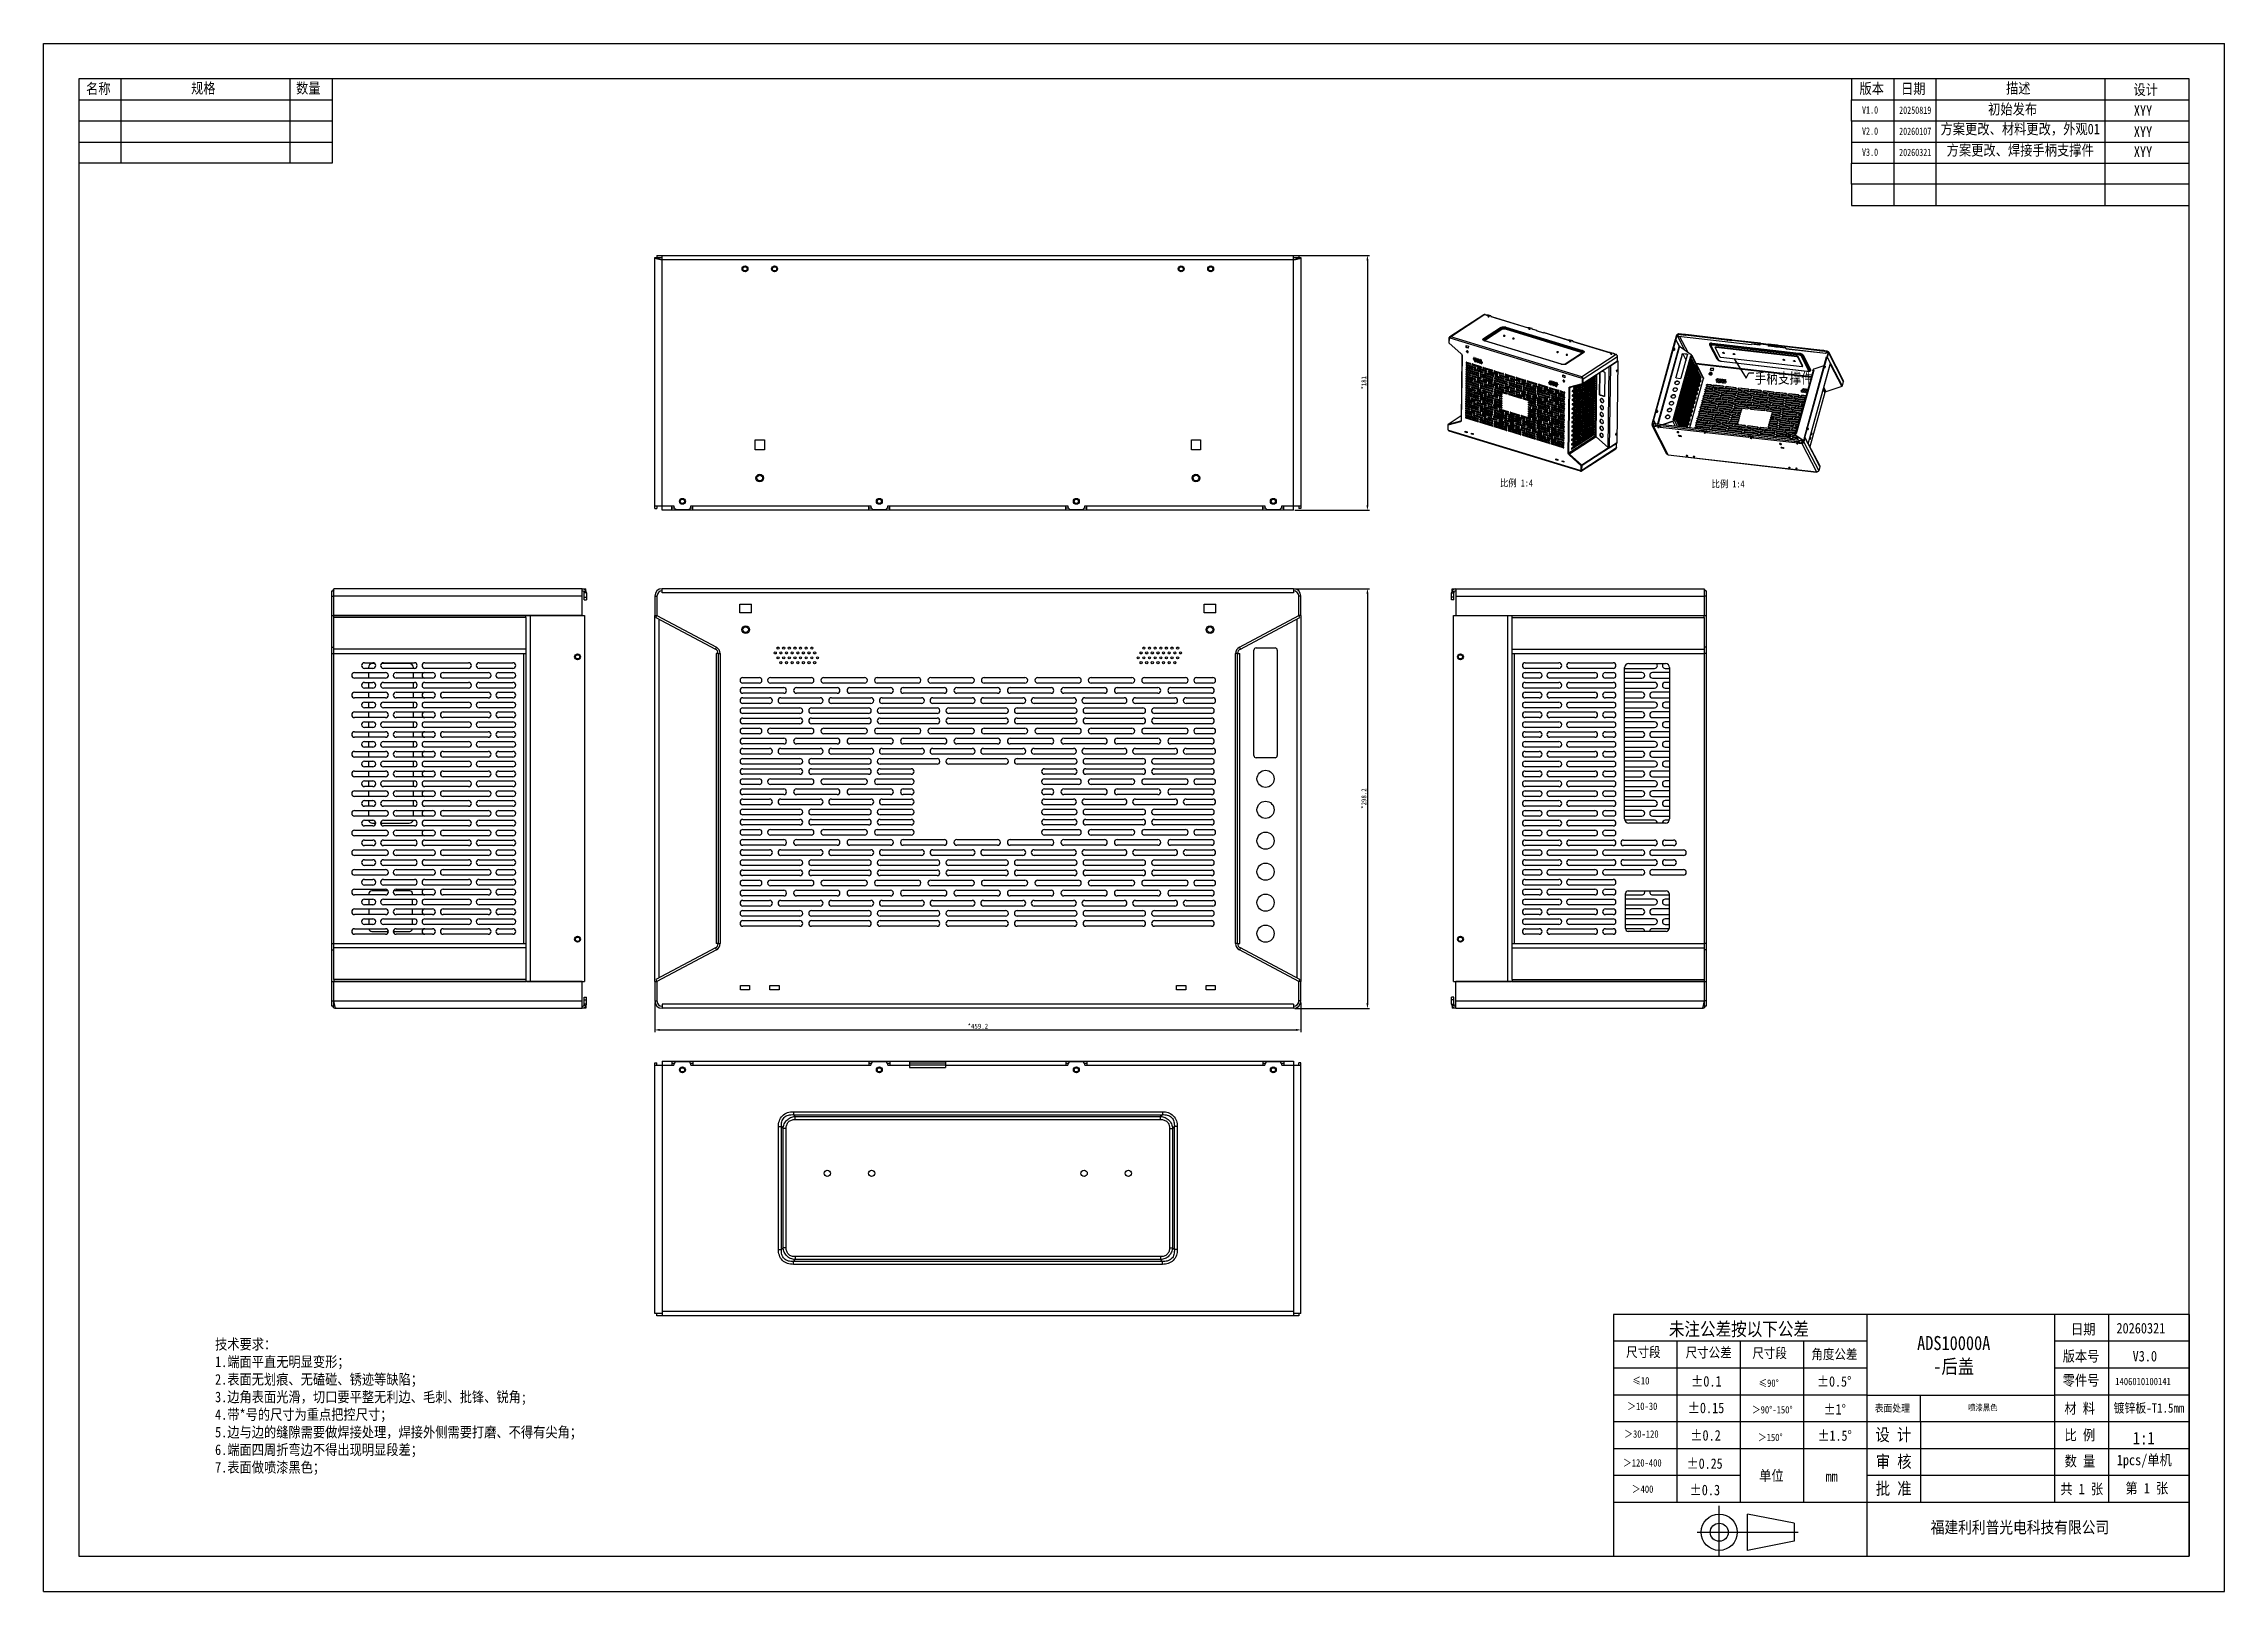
# Model space of a CAD drawing. Header units: millimetres. Extents: x -177 to 18421, y -5017 to 3255.
# Drawn here: x 12015 to 13565, y 1159 to 2259 of the extents above; entities that cross this region are included whole.
import ezdxf

# ---------------------------------------------------------------- set-up
doc = ezdxf.new("R2010")
doc.units = ezdxf.units.MM
doc.header["$LTSCALE"] = 46.255
doc.header["$PDMODE"] = 3
doc.header["$PDSIZE"] = 8
doc.layers.get('0').update_dxf_attribs({"linetype": 'CONTINUOUS'})
doc.layers.get('Defpoints').update_dxf_attribs({"linetype": 'CONTINUOUS'})
doc.layers.add('02___PRT_ALL_AXES', color=7, linetype='CONTINUOUS')
doc.layers.add('03___PRT_ALL_CURVES', color=7, linetype='CONTINUOUS')
doc.styles.get("Standard").update_dxf_attribs({"font": 'txt', "width": 0.85})
doc.styles.add('TEXTSTYLE_1', font='gdt', dxfattribs={"width": 0.8})
doc.dimstyles.new('DIMSTYLE_1', dxfattribs={"dimtxt": 3.5, "dimasz": 3.5, "dimexe": 1.5, "dimexo": 1, "dimgap": 0.875, "dimtad": 1, "dimdsep": 46, "dimtxsty": 'Standard', "dimblk": '_FILLED', "dimcen": 0.09, "dimadec": 0, "dimazin": 0, "dimtp": 0.01, "dimtm": 0.01, "dimtfac": 1, "dimtofl": 0, "dimtmove": 0, "dimatfit": 3, "dimldrblk": '_FILLED', "dimfxl": 0, "dimtolj": 1, "dimarcsym": 0})
doc.dimstyles.get("Standard").update_dxf_attribs({"dimtxt": 2.5, "dimasz": 3.5, "dimexe": 1.5, "dimexo": 1, "dimtad": 1, "dimdsep": 46, "dimtxsty": 'Standard', "dimblk": '_FILLED', "dimcen": 0.09, "dimadec": 0, "dimazin": 0, "dimtol": 1, "dimtp": 0.01, "dimtm": 0.01, "dimtfac": 1, "dimtofl": 0, "dimtmove": 0, "dimatfit": 3, "dimldrblk": '_FILLED', "dimfxl": 0, "dimtolj": 1, "dimarcsym": 0})

msp = doc.modelspace()

# ---------------------------------------------------------------- texts
at = {"lineweight": -3, "attachment_point": 5}
for s, insert, char_height, width in [('{\\fSimSun|b0|i0|c134|p54;名称}', (12053.772, 2227.042), 7.5163, 32.26492), ('{\\fSimSun|b0|i0|c134|p54;规格}', (12128.38, 2227.35), 7.5163, 32.26492), ('{\\fSimSun|b0|i0|c134|p54;数量}', (12203.012, 2227.371), 7.5163, 32.26492), ('{\\fSimSun|b0|i0|c134|p54;版本}', (13314.22, 2227.146), 7.5163, 32.26492), ('{\\fSimSun|b0|i0|c134|p54;日期}', (13343.772, 2227.042), 7.5163, 32.26492), ('{\\fSimSun|b0|i0|c134|p54;描述}', (13418.38, 2227.35), 7.5163, 32.26492), ('{\\fSimSun|b0|i0|c134|p54;初始发布}', (13414.389, 2212.455), 7.5163, 49.01933), ('{\\fSimSun|b0|i0|c134|p54;设计}', (13508.962, 2226.335), 7.5163, 32.26492), ('{\\fSimSun|b0|i0|c134|p54;XYY}', (13507.045, 2211.903), 7.5163, 32.26492), ('{\\fSimSun|b0|i0|c134|p54;XYY}', (13507.045, 2196.903), 7.5163, 32.26492), ('{\\fSimSun|b0|i0|c134|p54;XYY}', (13507.047, 2182.709), 7.5163, 32.26492), ('{\\fSimSun|b0|i0|c134|p54;尺寸段}', (13151.907, 1329.153), 7.05878, 63.16955), ('{\\fSimSun|b0|i0|c134|p54;尺寸公差}', (13198.321, 1328.809), 7.05878, 63.16955), ('{\\fSimSun|b0|i0|c134|p54;尺寸段}', (13241.641, 1328.466), 7.05878, 63.16955), ('{\\fSimSun|b0|i0|c134|p54;角度公差}', (13287.712, 1327.606), 7.05878, 63.16955), ('{\\fSimSun|b0|i0|c134|p54;≤10}', (13150.136, 1309.082), 5.25, 20.4485), ('{\\fSimSun|b0|i0|c0|p54;%%P\\fSimSun|b0|i0|c134|p54;0.1}', (13196.702, 1308.719), 7.5, 40.66211), ('{\\fSimSun|b0|i0|c134|p54;≤90°}', (13240.967, 1307.387), 5.25, 61.41484), ('{\\fSimSun|b0|i0|c0|p54;%%P\\fSimSun|b0|i0|c134|p54;0.5\\fSimSun|b0|i0|c0|p54;%%D}', (13287.603, 1308.615), 7.35, 40.66211), ('{\\fSimSun|b0|i0|c134|p54;＞10-30}', (13151.136, 1290.994), 5.25, 32.56221), ('{\\fSimSun|b0|i0|c0|p54;%%P\\fSimSun|b0|i0|c134|p54;0.15}', (13196.413, 1289.804), 7.5, 40.66211), ('{\\fSimSun|b0|i0|c134|p54;＞90°-150°}', (13243.515, 1288.516), 5.25, 42.83625), ('{\\fSimSun|b0|i0|c0|p54;%%P\\fSimSun|b0|i0|c134|p54;1\\fSimSun|b0|i0|c0|p54;%%D}', (13287.975, 1288.839), 7.35, 40.66211), ('{\\fSimSun|b0|i0|c134|p54;＞30-120}', (13150.534, 1271.274), 5.25, 38.82128), ('{\\fSimSun|b0|i0|c0|p54;%%P\\fSimSun|b0|i0|c134|p54;0.2}', (13196.106, 1270.311), 7.5, 40.66211), ('{\\fSimSun|b0|i0|c134|p54;＞150°}', (13242.11, 1268.864), 5.25, 61.41484), ('{\\fSimSun|b0|i0|c0|p54;%%P\\fSimSun|b0|i0|c134|p54;1.5\\fSimSun|b0|i0|c0|p54;%%D}', (13287.908, 1270.092), 7.35, 40.66211), ('{\\fSimSun|b0|i0|c134|p54;＞120-400}', (13151.17, 1250.744), 5.25, 38.60023), ('{\\fSimSun|b0|i0|c0|p54;%%P\\fSimSun|b0|i0|c134|p54;0.25}', (13195.502, 1250.229), 7.35, 40.66211), ('{\\fSimSun|b0|i0|c134|p54;＞400}', (13151.352, 1232.108), 5.25, 61.41484), ('{\\fSimSun|b0|i0|c0|p54;%%P\\fSimSun|b0|i0|c134|p54;0.3}', (13195.586, 1231.485), 7.5, 40.66211)]:
    msp.add_mtext(s, dxfattribs=dict(at, insert=insert, char_height=char_height, width=width))
at = {"insert": (13307.314, 2214.94), "char_height": 5.25, "width": 18.95171, "attachment_point": 1, "style": 'TEXTSTYLE_1'}
msp.add_mtext('{\\fSimSun|b0|i0|c0|p2;V1.0}', dxfattribs=at)
at = {"color": 0, "insert": (13333.704, 2214.781), "char_height": 5.25, "width": 28.21107, "attachment_point": 1, "style": 'TEXTSTYLE_1'}
msp.add_mtext('{\\fSimSun|b0|i0|c134|p54;20250819}', dxfattribs=at)
at = {"color": 7, "lineweight": -3, "insert": (13419.758, 2198.26), "char_height": 7.5163, "width": 136.51073, "attachment_point": 5}
msp.add_mtext('{\\fSimSun|b0|i0|c134|p54;方案更改、材料更改，外观01}', dxfattribs=at)
at = {"color": 7, "char_height": 5.25, "attachment_point": 1, "style": 'TEXTSTYLE_1'}
for s, insert, width in [('{\\fSimSun|b0|i0|c0|p2;V\\fSimSun|b0|i0|c134|p2;2.0}', (13307.314, 2199.94), 18.95171), ('{\\fSimSun|b0|i0|c134|p54;20260107}', (13333.704, 2199.781), 28.21107)]:
    msp.add_mtext(s, dxfattribs=dict(at, insert=insert, width=width))
at = {"color": 1, "lineweight": -3, "insert": (13419.758, 2183.26), "char_height": 7.5163, "width": 136.51073, "attachment_point": 5}
msp.add_mtext('{\\fSimSun|b0|i0|c134|p54;方案更改、焊接手柄支撑件}', dxfattribs=at)
at = {"color": 1, "char_height": 5.25, "attachment_point": 1, "style": 'TEXTSTYLE_1'}
for s, insert, width in [('{\\fSimSun|b0|i0|c0|p54;V\\fSimSun|b0|i0|c134|p54;3.0}', (13307.314, 2184.94), 18.95171), ('{\\fSimSun|b0|i0|c134|p54;20260321}', (13333.704, 2184.781), 28.21107)]:
    msp.add_mtext(s, dxfattribs=dict(at, insert=insert, width=width))
at = {"color": 1, "linetype": 'Continuous', "insert": (13230.968, 2025.396), "char_height": 7.5, "width": 47.8125, "attachment_point": 1, "line_spacing_factor": 0.9}
msp.add_mtext('手柄支撑件', dxfattribs=at)
at = {"color": 2, "linetype": 'Continuous', "char_height": 5, "width": 38.25, "attachment_point": 3, "line_spacing_factor": 0.9}
for insert in [(13073.424, 1949.7), (13223.854, 1949.009)]:
    msp.add_mtext('比例 1:4', dxfattribs=dict(at, insert=insert))
for s, insert, char_height, width, attachment_point in [('{\\f宋体|b0|i0|c134|p54;未注公差按以下公差}', (13219.841, 1345.315), 9.5445, 169.57989, 5), ('{\\fSimSun|b0|i0|c134|p54;日期}', (13464.556, 1345.387), 7.5, 56.7, 5), ('{\\fSimSun|b0|i0|c0|p54;202\\fSimSun|b0|i0|c134|p54;60321}', (13488.165, 1350.269), 7.5, 47.64523, 1), ('{\\fSimSun|b0|i0|c134|p54;技术要求：\\P1.端面平直无明显变形；\\P2.表面无划痕、无磕碰、锈迹等缺陷；\\P3.边角表面光滑，切口要平整无利边、毛刺、批锋、锐角;\\P4.\\fSimSun|b0|i0|c134|p34;\\C0;带*号的尺寸为重点把控尺寸\\fSimSun|b0|i0|c134|p54;\\C256;；\\P5.\\C1;边与边的缝隙需要做焊接处理，焊接外侧需要打磨、不得有尖角；\\P6.端面四周折弯边不得出现明显段差；\\P7.表面做喷漆黑色；}', (12136.736, 1338.918), 7.5, 268.72989, 1), ('{\\fSimSun|b0|i0|c134|p54;ADS10000A\\P-后盖}', (13372.501, 1327.078), 10, 66.26086, 5), ('{\\fSimSun|b0|i0|c134|p54;版本号}', (13463.006, 1326.191), 7.5, 56.7, 5), ('{\\fSimSun|b0|i0|c0|p54;V\\fSimSun|b0|i0|c134|p54;3.0}', (13499.663, 1330.394), 7.5, 47.64523, 1), ('{\\fSimSun|b0|i0|c134|p54;零件号}', (13463.005, 1308.968), 7.5, 57.267, 5), ('{\\fSimSun|b0|i0|c0|p54;1406010100141}', (13487.33, 1311.279), 5.25, 59.11413, 1), ('{\\fSimSun|b0|i0|c134|p54;表面处理}', (13328.86, 1289.378), 5.25, 37.6936, 5), ('{\\fSimSun|b0|i0|c134|p54;材 料}', (13462.057, 1289.131), 7.5, 57.267, 5), ('{\\fSimSun|b0|i0|c134|p54;设 计}', (13329.579, 1270.278), 8.78094, 37.6936, 5), ('{\\fSimSun|b0|i0|c134|p54;比 例}', (13462.188, 1270.171), 7.5, 57.267, 5), ('{\\f宋体|b0|i0|c134|p54;审 核}', (13329.851, 1251.227), 8.78094, 38.178, 5), ('{\\fSimSun|b0|i0|c134|p54;数 量}', (13462.181, 1251.584), 7.5, 81, 5), ('{\\fSimSun|b0|i0|c134|p54;1pcs/单机}', (13507.95, 1251.81), 7.5, 57.267, 5), ('{\\fSimSun|b0|i0|c134|p54;单位}', (13242.871, 1241.3), 7.5, 37.6936, 5), ('{\\fSimSun|b0|i0|c134|p54;mm}', (13285.715, 1241.217), 7.5, 37.6936, 5), ('{\\f宋体|b0|i0|c134|p54;批 准}', (13329.851, 1232.057), 8.78094, 38.178, 5), ('{\\fSimSun|b0|i0|c134|p54;\\H0.85412x;共 1 张\\H1.17079x; }', (13463.5, 1231.859), 8.78094, 38.69293, 5), ('{\\fSimSun|b0|i0|c134|p54;\\H0.85412x;第 1 张\\H1.17079x; }', (13509.781, 1232.376), 8.78094, 41.14746, 5), ('{\\fSimSun|b1|i0|c134|p54;   福建利利普光电科技有限公司}', (13412.265, 1204.51), 8.41825, 188.78327, 5)]:
    msp.add_mtext(s, dxfattribs=dict(insert=insert, char_height=char_height, width=width, attachment_point=attachment_point))
at = {"color": 1, "insert": (13393.204, 1289.863), "char_height": 4.375, "width": 54.81934, "attachment_point": 5}
msp.add_mtext('{\\fSimSun|b0|i0|c134|p54;喷漆黑色}', dxfattribs=at)
at = {"color": 7, "insert": (13511.248, 1289.442), "char_height": 6.6813, "width": 57.267, "attachment_point": 5}
msp.add_mtext('{\\fSimSun|b0|i0|c134|p54;镀锌板-T1.5mm}', dxfattribs=at)
at = {"linetype": 'Continuous', "insert": (13515.429, 1272.868), "char_height": 9, "width": 13.6115, "attachment_point": 3, "line_spacing_factor": 0.9}
msp.add_mtext('{\\fSimSun|b0|i0|c134|p2;1:1}', dxfattribs=at)

# ---------------------------------------------------------------- blocks, each defined once
blk = doc.blocks.new('_FILLED')
at = {"color": 0, "linetype": 'ByBlock'}
blk.add_solid([(0, 0), (-1, 0.21), (-1, -0.21)], dxfattribs=at)
blk = doc.blocks.new('*D246')
at = {"color": 0, "linetype": 'Continuous', "lineweight": -2, "transparency": 16777216}
for p, q in [((12904.3, 2108.9), (12957.3, 2108.9)), ((12955.8, 2105.4), (12955.8, 1931.4)), ((12904.3, 1927.9), (12957.3, 1927.9))]:
    blk.add_line(p, q, dxfattribs=at)
at = {"layer": 'Defpoints', "color": 0, "linetype": 'Continuous', "transparency": 16777216}
for p in [(12903.3, 2108.9), (12903.3, 1927.9), (12955.8, 1927.9)]:
    blk.add_point(p, dxfattribs=at)
at = {"color": 0, "linetype": 'Continuous', "lineweight": -2, "transparency": 16777216, "xscale": 3.5, "yscale": 3.5, "zscale": 3.5}
for p, rotation in [((12955.8, 2108.9), 90), ((12955.8, 1927.9), 270)]:
    blk.add_blockref('_FILLED', p, dxfattribs=dict(at, rotation=rotation))
at = {"color": 0, "linetype": 'Continuous', "transparency": 16777216, "insert": (12951.5, 2018.4), "char_height": 3.5, "width": 17, "attachment_point": 2, "rotation": 90}
blk.add_mtext('\\A1;*181', dxfattribs=at)
blk = doc.blocks.new('*D247')
at = {"color": 0, "linetype": 'Continuous', "lineweight": -2, "transparency": 16777216}
for p, q in [((12904.3, 1872), (12957.3, 1872)), ((12955.8, 1868.5), (12955.8, 1577.3)), ((12904.3, 1573.8), (12957.3, 1573.8))]:
    blk.add_line(p, q, dxfattribs=at)
at = {"layer": 'Defpoints', "color": 0, "linetype": 'Continuous', "transparency": 16777216}
for p in [(12903.3, 1872), (12903.3, 1573.8), (12955.8, 1573.8)]:
    blk.add_point(p, dxfattribs=at)
at = {"color": 0, "linetype": 'Continuous', "lineweight": -2, "transparency": 16777216, "xscale": 3.5, "yscale": 3.5, "zscale": 3.5}
for p, rotation in [((12955.8, 1872), 90), ((12955.8, 1573.8), 270)]:
    blk.add_blockref('_FILLED', p, dxfattribs=dict(at, rotation=rotation))
at = {"color": 0, "linetype": 'Continuous', "transparency": 16777216, "insert": (12951.5, 1722.9), "char_height": 3.5, "width": 25.5, "attachment_point": 2, "rotation": 90}
blk.add_mtext('\\A1;*298.2', dxfattribs=at)
blk = doc.blocks.new('*D248')
at = {"color": 0, "linetype": 'Continuous', "lineweight": -2, "transparency": 16777216}
for p, q in [((12449.3, 1578), (12449.3, 1557)), ((12908.5, 1578), (12908.5, 1557)), ((12452.8, 1558.5), (12905, 1558.5))]:
    blk.add_line(p, q, dxfattribs=at)
at = {"layer": 'Defpoints', "color": 0, "linetype": 'Continuous', "transparency": 16777216}
for p in [(12449.3, 1579), (12908.5, 1579), (12908.5, 1558.5)]:
    blk.add_point(p, dxfattribs=at)
at = {"color": 0, "linetype": 'Continuous', "lineweight": -2, "transparency": 16777216, "xscale": 3.5, "yscale": 3.5, "zscale": 3.5, "rotation": 180}
blk.add_blockref('_FILLED', (12449.3, 1558.5), dxfattribs=at)
at = {"color": 0, "linetype": 'Continuous', "lineweight": -2, "transparency": 16777216, "xscale": 3.5, "yscale": 3.5, "zscale": 3.5}
blk.add_blockref('_FILLED', (12908.5, 1558.5), dxfattribs=at)
at = {"color": 0, "linetype": 'Continuous', "transparency": 16777216, "insert": (12678.9, 1562.9), "char_height": 3.5, "width": 25.5, "attachment_point": 2}
blk.add_mtext('\\A1;*459.2', dxfattribs=at)

# ---------------------------------------------------------------- dimensions: what is measured, and where the dimension line sits
at = {"color": 2, "linetype": 'Continuous'}
for base, p1, p2, picture, middle in [((12955.832, 1927.884), (12903.303, 2108.884), (12903.303, 1927.884), '*D246', (12955.832, 2018.384)), ((12955.832, 1573.846), (12903.303, 1872.046), (12903.303, 1573.846), '*D247', (12955.832, 1722.946))]:
    dim = msp.add_linear_dim(base=base, p1=p1, p2=p2, angle=270, text='*<>', dimstyle='DIMSTYLE_1', dxfattribs=at)
    dim.commit()
    dim.dimension.update_dxf_attribs({"geometry": picture, "text_midpoint": middle, "dimtype": 160})
dim = msp.add_linear_dim(base=(12908.503, 1558.478), p1=(12449.303, 1579.046), p2=(12908.503, 1579.046), text='*<>', dimstyle='DIMSTYLE_1', dxfattribs=at)
dim.commit()
dim.dimension.update_dxf_attribs({"geometry": '*D248', "text_midpoint": (12678.903, 1558.478), "dimtype": 160})

# ---------------------------------------------------------------- linework, layer by layer
at = {"color": 7, "linetype": 'Continuous'}
for p, q in [((12014.88, 1159.458), (12014.88, 2259.458)), ((12014.88, 2259.458), (13564.88, 2259.458)), ((13564.88, 1159.458), (13564.88, 2259.458)), ((12450.803, 2108.884), (12450.803, 2107.384)), ((12907.003, 2108.884), (12907.003, 2107.384)), ((12449.303, 2107.384), (12454.503, 2107.384)), ((12903.303, 2107.384), (12908.503, 2107.384)), ((13043.628, 2065.517), (13043.629, 2065.583)), ((13043.711, 2065.492), (13043.713, 2065.704)), ((13013.652, 2047.006), (13013.758, 2046.973)), ((13013.692, 2050.103), (13013.826, 2050.062)), ((13013.813, 2046.635), (13013.839, 2046.679)), ((13014.269, 2050.55), (13014.061, 2050.415)), ((13014.574, 2050.469), (13014.638, 2050.511)), ((13014.787, 2050.941), (13014.786, 2050.838)), ((13052.562, 2051.95), (13052.559, 2051.681)), ((13059.107, 2049.955), (13059.104, 2049.686)), ((13072.717, 2056.651), (13072.717, 2056.717)), ((13072.799, 2056.625), (13072.802, 2056.837)), ((13075.868, 2055.69), (13075.866, 2055.492)), ((13101.805, 2047.784), (13101.806, 2047.85)), ((13101.888, 2047.759), (13101.89, 2047.97)), ((13174.94, 2049.225), (13159.188, 1992.03)), ((13174.587, 2049.266), (13174.94, 2049.225)), ((13177.258, 2044.75), (13174.94, 2049.225)), ((13175.029, 2049.052), (13175.048, 2049.05)), ((13175.048, 2049.05), (13175.884, 2052.086)), ((13175.048, 2049.05), (13177.303, 2044.696)), ((13175.531, 2052.126), (13175.884, 2052.086)), ((13175.884, 2052.086), (13181.189, 2041.846)), ((13176.641, 2051.698), (13176.551, 2051.871)), ((13176.964, 2051.488), (13176.874, 2051.661)), ((13176.964, 2051.488), (13228.531, 2045.512)), ((13177.701, 2051.402), (13183.505, 2040.199)), ((13178.329, 2052.628), (13178.391, 2052.507)), ((13178.499, 2052.622), (13178.952, 2052.57)), ((13178.69, 2052.941), (13178.599, 2052.611)), ((13178.91, 2052.706), (13179.001, 2053.036)), ((13178.91, 2052.706), (13178.922, 2052.628)), ((13178.952, 2052.57), (13178.922, 2052.628)), ((13179.272, 2052.805), (13179.363, 2053.135)), ((13179.272, 2052.805), (13181.153, 2052.587)), ((13181.153, 2052.587), (13181.243, 2052.917)), ((13181.742, 2052.301), (13181.833, 2052.631)), ((13181.742, 2052.301), (13181.772, 2052.243)), ((13181.863, 2052.573), (13181.772, 2052.243)), ((13181.772, 2052.243), (13181.839, 2052.235)), ((13262.521, 2039.293), (13200.878, 2046.437)), ((13200.915, 2046.217), (13201.206, 2045.767)), ((13262.558, 2039.074), (13200.915, 2046.217)), ((13211.234, 2048.815), (13211.296, 2048.694)), ((13211.404, 2048.809), (13211.857, 2048.757)), ((13211.595, 2049.128), (13211.504, 2048.798)), ((13211.815, 2048.893), (13211.906, 2049.223)), ((13211.815, 2048.893), (13211.827, 2048.815)), ((13211.857, 2048.757), (13211.827, 2048.815)), ((13212.177, 2048.992), (13212.268, 2049.321)), ((13212.177, 2048.992), (13214.057, 2048.774)), ((13214.057, 2048.774), (13214.148, 2049.104)), ((13214.647, 2048.488), (13214.738, 2048.818)), ((13214.647, 2048.488), (13214.677, 2048.43)), ((13214.768, 2048.76), (13214.677, 2048.43)), ((13214.677, 2048.43), (13214.744, 2048.422)), ((13234.855, 2046.077), (13234.945, 2045.904)), ((13235.125, 2046.061), (13235.025, 2046.072)), ((13235.216, 2046.391), (13235.125, 2046.061)), ((13235.125, 2046.061), (13235.215, 2045.887)), ((13235.306, 2046.217), (13235.215, 2045.887)), ((13022.525, 2038.919), (13022.545, 2038.951)), ((13022.924, 2038.061), (13023.005, 2038.036)), ((13025.999, 2043.471), (13026.207, 2043.606)), ((13026.207, 2043.606), (13026.222, 2044.8)), ((13027.746, 2043.137), (13026.207, 2043.606)), ((13026.276, 2040.683), (13026.295, 2040.695)), ((13026.291, 2030.493), (13026.5, 2030.628)), ((13026.312, 2032.109), (13026.52, 2032.244)), ((13032.525, 2028.791), (13026.5, 2030.628)), ((13026.528, 2031.322), (13026.519, 2030.627)), ((13028.91, 2031.515), (13026.52, 2032.244)), ((13026.548, 2032.938), (13026.539, 2032.244)), ((13027.251, 2040.567), (13027.086, 2040.46)), ((13028.701, 2031.38), (13028.91, 2031.515)), ((13030.364, 2030.874), (13030.572, 2031.009)), ((13036.597, 2029.172), (13030.572, 2031.009)), ((13030.933, 2030.899), (13030.942, 2031.599)), ((13032.173, 2030.521), (13032.822, 2030.941)), ((13032.511, 2031.036), (13032.822, 2030.941)), ((13033.612, 2030.785), (13032.874, 2030.307)), ((13032.926, 2033.457), (13032.899, 2033.44)), ((13033.809, 2030.022), (13034.547, 2030.5)), ((13034.576, 2032.968), (13034.55, 2032.951)), ((13034.589, 2034.534), (13034.563, 2034.517)), ((13036.226, 2032.478), (13036.201, 2032.462)), ((13036.239, 2034.044), (13036.214, 2034.028)), ((13090.481, 2040.392), (13090.478, 2040.122)), ((13097.026, 2038.397), (13097.023, 2038.127)), ((13130.894, 2038.917), (13130.894, 2038.983)), ((13130.976, 2038.892), (13130.979, 2039.103)), ((13132.927, 2038.303), (13132.894, 2038.252)), ((13133.832, 2033.943), (13133.599, 2034.014)), ((13177.258, 2044.75), (13161.994, 1989.326)), ((13177.652, 2044.361), (13162.48, 1989.27)), ((13173.106, 1992.189), (13185.581, 2037.482)), ((13173.959, 2041.954), (13173.957, 2041.94)), ((13173.957, 2041.94), (13173.958, 2041.925)), ((13173.967, 2041.931), (13173.957, 2041.932)), ((13173.967, 2041.942), (13173.958, 2041.943)), ((13173.958, 2041.925), (13173.96, 2041.905)), ((13173.967, 2041.919), (13173.958, 2041.92)), ((13173.962, 2041.968), (13173.959, 2041.954)), ((13173.971, 2041.959), (13173.96, 2041.961)), ((13173.962, 2041.908), (13173.96, 2041.911)), ((13173.971, 2041.91), (13173.96, 2041.911)), ((13173.96, 2041.905), (13173.965, 2041.895)), ((13173.961, 2041.964), (13173.963, 2041.967)), ((13173.967, 2041.981), (13173.962, 2041.968)), ((13173.967, 2041.905), (13173.962, 2041.908)), ((13173.974, 2041.906), (13173.962, 2041.908)), ((13173.963, 2041.967), (13173.967, 2041.969)), ((13173.975, 2041.966), (13173.963, 2041.967)), ((13173.965, 2041.895), (13173.971, 2041.887)), ((13173.974, 2041.986), (13173.967, 2041.981)), ((13173.979, 2041.968), (13173.967, 2041.969)), ((13173.967, 2041.942), (13173.971, 2041.959)), ((13173.967, 2041.931), (13173.967, 2041.942)), ((13173.967, 2041.919), (13173.967, 2041.931)), ((13173.971, 2041.91), (13173.967, 2041.919)), ((13173.979, 2041.903), (13173.967, 2041.905)), ((13173.971, 2041.969), (13173.975, 2041.986)), ((13173.971, 2041.959), (13173.975, 2041.966)), ((13173.974, 2041.906), (13173.971, 2041.91)), ((13173.971, 2041.887), (13173.977, 2041.882)), ((13173.972, 2041.886), (13173.974, 2041.887)), ((13173.981, 2041.987), (13173.974, 2041.986)), ((13173.975, 2041.986), (13173.974, 2041.986)), ((13173.979, 2041.903), (13173.974, 2041.906)), ((13173.974, 2041.887), (13173.979, 2041.895)), ((13173.986, 2041.886), (13173.974, 2041.887)), ((13173.986, 2041.984), (13173.975, 2041.986)), ((13173.975, 2041.966), (13173.979, 2041.968)), ((13173.977, 2041.882), (13173.986, 2041.886)), ((13173.979, 2041.968), (13173.982, 2041.967)), ((13173.983, 2041.908), (13173.979, 2041.903)), ((13173.979, 2041.895), (13173.983, 2041.904)), ((13173.991, 2041.893), (13173.979, 2041.895)), ((13173.986, 2041.984), (13173.981, 2041.987)), ((13173.982, 2041.967), (13173.986, 2041.984)), ((13173.987, 2041.915), (13173.983, 2041.908)), ((13173.983, 2041.904), (13173.985, 2041.911)), ((13173.995, 2041.903), (13173.983, 2041.904)), ((13173.987, 2042.552), (13173.986, 2042.535)), ((13173.986, 2042.535), (13173.986, 2042.518)), ((13173.995, 2042.533), (13173.986, 2042.534)), ((13173.997, 2042.523), (13173.986, 2042.524)), ((13173.989, 2042.516), (13173.986, 2042.522)), ((13173.986, 2042.518), (13173.988, 2042.508)), ((13173.986, 2041.886), (13173.991, 2041.893)), ((13173.992, 2042.575), (13173.987, 2042.552)), ((13173.995, 2042.548), (13173.987, 2042.549)), ((13173.991, 2041.932), (13173.987, 2041.915)), ((13173.988, 2042.508), (13173.993, 2042.495)), ((13173.999, 2041.92), (13173.988, 2041.922)), ((13174.001, 2042.515), (13173.989, 2042.516)), ((13173.991, 2042.135), (13173.989, 2042.107)), ((13173.989, 2042.11), (13174.058, 2042.118)), ((13173.989, 2042.107), (13174.07, 2042.116)), ((13173.997, 2042.562), (13173.99, 2042.563)), ((13173.99, 2041.926), (13173.992, 2041.931)), ((13174.069, 2042.19), (13173.991, 2042.135)), ((13173.996, 2041.944), (13173.991, 2041.932)), ((13173.991, 2041.893), (13173.995, 2041.903)), ((13173.991, 1991.76), (13186.465, 2037.054)), ((13173.999, 2042.591), (13173.992, 2042.575)), ((13173.992, 2042.497), (13173.994, 2042.498)), ((13173.992, 2041.931), (13173.996, 2041.936)), ((13174.003, 2041.93), (13173.992, 2041.931)), ((13174.001, 2042.577), (13173.993, 2042.578)), ((13173.993, 2042.495), (13173.998, 2042.493)), ((13173.994, 2042.498), (13174.001, 2042.51)), ((13174.006, 2042.497), (13173.994, 2042.498)), ((13173.995, 2042.548), (13173.997, 2042.562)), ((13173.995, 2042.533), (13173.995, 2042.548)), ((13173.997, 2042.523), (13173.995, 2042.533)), ((13173.995, 2041.903), (13173.999, 2041.92)), ((13174.004, 2042.584), (13173.996, 2042.585)), ((13173.996, 2042.129), (13174.065, 2042.18)), ((13174.008, 2042.127), (13173.996, 2042.129)), ((13174.001, 2041.952), (13173.996, 2041.944)), ((13174.008, 2041.935), (13173.996, 2041.936)), ((13173.996, 2041.936), (13174.002, 2041.936)), ((13174, 2041.858), (13173.996, 2041.841)), ((13173.996, 2041.841), (13174.002, 2041.836)), ((13173.997, 2042.562), (13174.001, 2042.577)), ((13174.001, 2042.515), (13173.997, 2042.523)), ((13173.998, 2042.493), (13174.006, 2042.497)), ((13174.002, 2042.598), (13173.999, 2042.591)), ((13173.999, 2041.92), (13174.003, 2041.93)), ((13174.005, 2041.856), (13173.999, 2041.856)), ((13174, 2042.594), (13174.053, 2042.614)), ((13174.012, 2042.593), (13174, 2042.594)), ((13174.001, 2042.51), (13174, 2042.515)), ((13174.002, 2042.256), (13174, 2042.228)), ((13174, 2042.228), (13174.069, 2042.19)), ((13174.005, 2041.856), (13174, 2041.858)), ((13174, 2041.838), (13174.007, 2041.845)), ((13174.001, 2042.577), (13174.004, 2042.584)), ((13174.005, 2042.515), (13174.001, 2042.515)), ((13174.013, 2042.508), (13174.001, 2042.51)), ((13174.009, 2041.956), (13174.001, 2041.952)), ((13174.009, 2042.609), (13174.002, 2042.598)), ((13174.004, 2042.359), (13174.002, 2042.336)), ((13174.011, 2042.336), (13174.002, 2042.337)), ((13174.002, 2042.336), (13174.002, 2042.331)), ((13174.002, 2042.331), (13174.004, 2042.312)), ((13174.083, 2042.265), (13174.002, 2042.256)), ((13174.014, 2041.935), (13174.002, 2041.936)), ((13174.002, 2041.836), (13174.011, 2041.835)), ((13174.011, 2042.348), (13174.003, 2042.349)), ((13174.013, 2042.323), (13174.003, 2042.324)), ((13174.005, 2042.319), (13174.003, 2042.322)), ((13174.003, 2041.93), (13174.008, 2041.935)), ((13174.004, 2042.584), (13174.012, 2042.593)), ((13174.007, 2042.374), (13174.004, 2042.359)), ((13174.004, 2042.312), (13174.008, 2042.303)), ((13174.011, 2042.52), (13174.005, 2042.515)), ((13174.013, 2042.364), (13174.005, 2042.365)), ((13174.017, 2042.318), (13174.005, 2042.319)), ((13174.011, 2042.318), (13174.005, 2042.319)), ((13174.012, 2041.945), (13174.005, 2041.954)), ((13174.011, 2041.858), (13174.005, 2041.856)), ((13174.006, 2042.497), (13174.013, 2042.508)), ((13174.006, 2042.241), (13174.07, 2042.248)), ((13174.067, 2042.205), (13174.006, 2042.241)), ((13174.018, 2042.239), (13174.006, 2042.241)), ((13174.014, 2042.392), (13174.007, 2042.374)), ((13174.016, 2041.954), (13174.007, 2041.955)), ((13174.007, 2041.845), (13174.011, 2041.857)), ((13174.019, 2041.844), (13174.007, 2041.845)), ((13174.008, 2042.303), (13174.015, 2042.298)), ((13174.008, 2042.127), (13174.077, 2042.179)), ((13174.072, 2042.135), (13174.008, 2042.127)), ((13174.008, 2041.935), (13174.014, 2041.935)), ((13174.015, 2042.615), (13174.009, 2042.609)), ((13174.016, 2042.376), (13174.009, 2042.377)), ((13174.009, 2042.303), (13174.011, 2042.303)), ((13174.016, 2041.954), (13174.009, 2041.956)), ((13174.013, 2042.508), (13174.011, 2042.52)), ((13174.011, 2042.348), (13174.013, 2042.364)), ((13174.011, 2042.336), (13174.011, 2042.348)), ((13174.013, 2042.323), (13174.011, 2042.336)), ((13174.011, 2042.303), (13174.011, 2042.318)), ((13174.022, 2042.317), (13174.011, 2042.318)), ((13174.022, 2042.302), (13174.011, 2042.303)), ((13174.015, 2041.868), (13174.011, 2041.858)), ((13174.011, 2041.857), (13174.012, 2041.858)), ((13174.023, 2041.856), (13174.011, 2041.857)), ((13174.011, 2041.835), (13174.019, 2041.844)), ((13174.012, 2042.593), (13174.065, 2042.612)), ((13174.016, 2041.932), (13174.012, 2041.945)), ((13174.023, 2041.944), (13174.012, 2041.945)), ((13174.022, 2042.387), (13174.013, 2042.388)), ((13174.013, 2042.364), (13174.016, 2042.376)), ((13174.017, 2042.318), (13174.013, 2042.323)), ((13174.022, 2042.402), (13174.014, 2042.392)), ((13174.014, 2042.392), (13174.021, 2042.393)), ((13174.025, 2042.391), (13174.014, 2042.392)), ((13174.014, 2041.935), (13174.018, 2041.929)), ((13174.062, 2042.631), (13174.015, 2042.615)), ((13174.015, 2042.298), (13174.022, 2042.302)), ((13174.02, 2041.891), (13174.015, 2041.868)), ((13174.016, 2042.376), (13174.022, 2042.387)), ((13174.023, 2041.944), (13174.016, 2041.954)), ((13174.028, 2041.931), (13174.016, 2041.932)), ((13174.022, 2042.317), (13174.017, 2042.318)), ((13174.018, 2042.239), (13174.082, 2042.247)), ((13174.079, 2042.203), (13174.018, 2042.239)), ((13174.024, 2042.063), (13174.018, 2042.02)), ((13174.018, 2042.02), (13174.026, 2042.017)), ((13174.018, 2041.929), (13174.021, 2041.917)), ((13174.029, 2041.88), (13174.018, 2041.881)), ((13174.019, 2041.844), (13174.023, 2041.856)), ((13174.022, 2041.905), (13174.02, 2041.891)), ((13174.033, 2042.392), (13174.021, 2042.393)), ((13174.021, 2041.917), (13174.022, 2041.905)), ((13174.031, 2041.911), (13174.021, 2041.912)), ((13174.031, 2041.896), (13174.021, 2041.897)), ((13174.025, 2042.406), (13174.022, 2042.402)), ((13174.022, 2042.387), (13174.025, 2042.391)), ((13174.022, 2042.302), (13174.022, 2042.317)), ((13174.028, 2041.931), (13174.023, 2041.944)), ((13174.033, 2042.06), (13174.024, 2042.063)), ((13174.033, 2042.06), (13174.024, 2042.061)), ((13174.033, 2042.409), (13174.025, 2042.406)), ((13174.025, 2042.391), (13174.033, 2042.392)), ((13174.026, 2042.017), (13174.033, 2042.06)), ((13174.031, 2041.911), (13174.028, 2041.931)), ((13174.032, 2042.403), (13174.029, 2042.407)), ((13174.029, 2041.88), (13174.031, 2041.896)), ((13174.031, 2041.896), (13174.031, 2041.911)), ((13174.044, 2042.402), (13174.032, 2042.403)), ((13174.038, 2042.409), (13174.033, 2042.409)), ((13174.038, 2042.409), (13174.033, 2042.409)), ((13174.033, 2042.392), (13174.036, 2042.389)), ((13174.036, 2042.389), (13174.037, 2042.402)), ((13174.036, 2042.389), (13174.04, 2042.375)), ((13174.049, 2042.401), (13174.037, 2042.402)), ((13174.044, 2042.402), (13174.038, 2042.409)), ((13174.047, 2042.382), (13174.038, 2042.383)), ((13174.04, 2042.375), (13174.04, 2042.363)), ((13174.047, 2042.37), (13174.04, 2042.371)), ((13174.04, 2042.363), (13174.047, 2042.37)), ((13174.05, 2042.526), (13174.041, 2042.512)), ((13174.041, 2042.512), (13174.044, 2042.475)), ((13174.053, 2042.488), (13174.043, 2042.489)), ((13174.044, 2042.475), (13174.053, 2042.488)), ((13174.047, 2042.42), (13174.044, 2042.402)), ((13174.053, 2042.413), (13174.046, 2042.414)), ((13174.053, 2042.431), (13174.047, 2042.42)), ((13174.047, 2042.382), (13174.049, 2042.401)), ((13174.047, 2042.37), (13174.047, 2042.382)), ((13174.049, 2042.401), (13174.053, 2042.413)), ((13174.058, 2042.713), (13174.05, 2042.697)), ((13174.05, 2042.697), (13174.062, 2042.631)), ((13174.053, 2042.488), (13174.05, 2042.526)), ((13174.06, 2042.426), (13174.051, 2042.427)), ((13174.053, 2042.614), (13174.061, 2042.629)), ((13174.065, 2042.612), (13174.053, 2042.614)), ((13174.06, 2042.441), (13174.053, 2042.431)), ((13174.053, 2042.413), (13174.06, 2042.426)), ((13174.054, 2042.433), (13174.055, 2042.434)), ((13174.055, 2042.434), (13174.059, 2042.435)), ((13174.067, 2042.433), (13174.055, 2042.434)), ((13174.07, 2042.116), (13174.058, 2042.118)), ((13174.071, 2042.433), (13174.059, 2042.435)), ((13174.067, 2042.447), (13174.06, 2042.441)), ((13174.06, 2042.426), (13174.067, 2042.433)), ((13174.061, 2042.629), (13174.061, 2042.631)), ((13174.073, 2042.628), (13174.061, 2042.629)), ((13174.065, 2042.612), (13174.073, 2042.628)), ((13174.077, 2042.179), (13174.065, 2042.18)), ((13174.066, 2042.192), (13174.066, 2042.192)), ((13174.072, 2042.45), (13174.067, 2042.447)), ((13174.067, 2042.433), (13174.071, 2042.433)), ((13174.079, 2042.203), (13174.067, 2042.205)), ((13174.07, 2042.445), (13174.068, 2042.448)), ((13174.071, 2042.363), (13174.068, 2042.356)), ((13174.068, 2042.356), (13174.068, 2042.342)), ((13174.068, 2042.342), (13174.073, 2042.35)), ((13174.073, 2042.35), (13174.068, 2042.35)), ((13174.074, 2042.436), (13174.07, 2042.445)), ((13174.082, 2042.443), (13174.07, 2042.445)), ((13174.082, 2042.247), (13174.07, 2042.248)), ((13174.071, 2042.433), (13174.074, 2042.431)), ((13174.075, 2042.372), (13174.071, 2042.363)), ((13174.079, 2042.361), (13174.071, 2042.361)), ((13174.078, 2042.449), (13174.072, 2042.45)), ((13174.078, 2042.449), (13174.072, 2042.449)), ((13174.073, 2042.35), (13174.079, 2042.361)), ((13174.075, 2042.431), (13174.074, 2042.436)), ((13174.085, 2042.435), (13174.074, 2042.436)), ((13174.074, 2042.431), (13174.076, 2042.427)), ((13174.077, 2042.379), (13174.075, 2042.372)), ((13174.082, 2042.373), (13174.075, 2042.374)), ((13174.076, 2042.427), (13174.078, 2042.414)), ((13174.087, 2042.425), (13174.076, 2042.426)), ((13174.078, 2042.396), (13174.077, 2042.379)), ((13174.082, 2042.443), (13174.078, 2042.449)), ((13174.078, 2042.414), (13174.078, 2042.396)), ((13174.087, 2042.401), (13174.078, 2042.402)), ((13174.086, 2042.388), (13174.078, 2042.389)), ((13174.079, 2042.361), (13174.082, 2042.373)), ((13174.085, 2042.435), (13174.082, 2042.443)), ((13174.082, 2042.373), (13174.086, 2042.388)), ((13174.087, 2042.425), (13174.085, 2042.435)), ((13174.086, 2042.388), (13174.087, 2042.401)), ((13179.471, 2038.769), (13174.928, 2022.271)), ((13177.652, 2044.361), (13185.915, 2038.486)), ((13178.806, 2021.821), (13183.349, 2038.32)), ((13179.561, 2038.596), (13179.471, 2038.769)), ((13180.005, 2038.885), (13179.915, 2039.058)), ((13183.088, 2038.69), (13179.915, 2039.058)), ((13183.178, 2038.517), (13183.088, 2038.69)), ((13185.451, 2030.773), (13186.889, 2027.999)), ((13185.56, 2031.669), (13185.694, 2031.653)), ((13186.286, 2037.401), (13185.581, 2037.482)), ((13187.131, 2028.878), (13185.694, 2031.653)), ((13185.875, 2032.313), (13186.474, 2031.157)), ((13185.984, 2033.209), (13186.118, 2033.193)), ((13186.717, 2032.037), (13186.118, 2033.193)), ((13194.552, 2021.445), (13186.286, 2037.401)), ((13186.3, 2033.853), (13187.737, 2031.078)), ((13186.364, 2032.078), (13186.717, 2032.037)), ((13186.398, 2037.793), (13194.484, 2022.185)), ((13186.408, 2034.749), (13186.542, 2034.733)), ((13187.98, 2031.958), (13186.542, 2034.733)), ((13187.032, 2031.185), (13187.166, 2031.17)), ((13189.083, 2027.47), (13187.166, 2031.17)), ((13187.627, 2031.999), (13187.98, 2031.958)), ((13188.295, 2031.107), (13188.429, 2031.091)), ((13190.286, 2027.507), (13188.429, 2031.091)), ((13189.211, 2032.363), (13271.319, 2022.848)), ((13189.489, 2031.827), (13271.185, 2022.36)), ((13199.021, 2045.499), (13204.248, 2035.409)), ((13199.243, 2045.374), (13199.534, 2044.923)), ((13199.243, 2045.374), (13204.471, 2035.283)), ((13199.534, 2044.923), (13204.613, 2035.12)), ((13200.202, 2044.546), (13205.281, 2034.743)), ((13262.265, 2038.691), (13201.206, 2045.767)), ((13262.376, 2038.033), (13201.317, 2045.109)), ((13202.948, 2043.428), (13203.07, 2043.868)), ((13202.96, 2043.349), (13206.315, 2036.875)), ((13203.311, 2043.526), (13203.432, 2043.966)), ((13261.129, 2036.826), (13203.311, 2043.526)), ((13204.471, 2035.283), (13204.656, 2035.013)), ((13204.471, 2035.283), (13204.613, 2035.12)), ((13204.656, 2035.013), (13204.838, 2034.803)), ((13204.827, 2034.815), (13204.943, 2034.691)), ((13204.829, 2034.814), (13204.837, 2034.805)), ((13206.786, 2033.79), (13207.301, 2033.707)), ((13206.905, 2036.589), (13264.723, 2029.889)), ((13207.158, 2033.834), (13268.217, 2026.759)), ((13207.301, 2033.707), (13268.36, 2026.631)), ((13208.329, 2039.864), (13208.281, 2039.69)), ((13215.732, 2039.006), (13215.684, 2038.832)), ((13228.531, 2045.512), (13228.441, 2045.686)), ((13228.826, 2045.705), (13228.737, 2045.878)), ((13228.761, 2045.966), (13228.851, 2045.793)), ((13228.826, 2045.705), (13228.851, 2045.793)), ((13234.491, 2045.139), (13228.851, 2045.793)), ((13234.491, 2045.139), (13234.402, 2045.313)), ((13234.787, 2045.332), (13234.697, 2045.506)), ((13234.945, 2045.904), (13234.787, 2045.332)), ((13240.808, 2045.239), (13235.215, 2045.887)), ((13240.793, 2044.495), (13240.704, 2044.669)), ((13240.955, 2044.39), (13240.865, 2044.564)), ((13253.172, 2042.975), (13240.955, 2044.39)), ((13244.139, 2045.002), (13244.201, 2044.881)), ((13244.309, 2044.996), (13244.762, 2044.944)), ((13244.5, 2045.315), (13244.409, 2044.985)), ((13244.72, 2045.08), (13244.811, 2045.41)), ((13244.72, 2045.08), (13244.732, 2045.002)), ((13244.762, 2044.944), (13244.732, 2045.002)), ((13245.082, 2045.179), (13245.173, 2045.508)), ((13245.082, 2045.179), (13246.962, 2044.961)), ((13246.962, 2044.961), (13247.053, 2045.291)), ((13247.552, 2044.675), (13247.643, 2045.005)), ((13247.552, 2044.675), (13247.582, 2044.617)), ((13247.673, 2044.947), (13247.582, 2044.617)), ((13247.582, 2044.617), (13247.648, 2044.609)), ((13251.222, 2034.893), (13251.175, 2034.719)), ((13253.283, 2042.73), (13253.193, 2042.904)), ((13253.444, 2042.625), (13253.355, 2042.799)), ((13253.444, 2042.625), (13281.508, 2039.373)), ((13258.626, 2034.036), (13258.578, 2033.861)), ((13261.129, 2036.826), (13261.25, 2037.266)), ((13261.719, 2036.54), (13261.84, 2036.98)), ((13265.074, 2030.066), (13261.719, 2036.54)), ((13262.558, 2039.074), (13262.265, 2038.691)), ((13269.332, 2027.321), (13264.253, 2037.124)), ((13265.074, 2030.066), (13265.195, 2030.506)), ((13265.374, 2037.71), (13265.081, 2037.327)), ((13270.16, 2027.524), (13265.081, 2037.327)), ((13270.601, 2027.62), (13265.374, 2037.71)), ((13270.877, 2027.688), (13265.649, 2037.778)), ((13266.411, 1979.605), (13282.163, 2036.8)), ((13273.282, 2028.362), (13280.507, 2030.787)), ((13277.044, 2041.189), (13277.106, 2041.068)), ((13277.214, 2041.183), (13277.667, 2041.131)), ((13277.405, 2041.502), (13277.314, 2041.172)), ((13277.625, 2041.267), (13277.716, 2041.597)), ((13277.625, 2041.267), (13277.637, 2041.189)), ((13277.667, 2041.131), (13277.637, 2041.189)), ((13277.987, 2041.365), (13278.078, 2041.695)), ((13277.987, 2041.365), (13279.867, 2041.148)), ((13279.867, 2041.148), (13279.958, 2041.478)), ((13280.285, 2030.512), (13280.297, 2030.511)), ((13280.291, 2030.521), (13280.303, 2030.519)), ((13280.291, 2030.521), (13280.292, 2030.511)), ((13280.339, 2030.572), (13280.35, 2030.571)), ((13280.347, 2030.579), (13280.359, 2030.578)), ((13280.347, 2030.579), (13280.351, 2030.578)), ((13280.351, 2030.578), (13280.358, 2030.577)), ((13280.351, 2030.578), (13280.354, 2030.574)), ((13280.425, 2030.605), (13280.436, 2030.604)), ((13280.436, 2030.604), (13280.438, 2030.604)), ((13280.457, 2040.862), (13280.548, 2041.192)), ((13280.457, 2040.862), (13280.487, 2040.804)), ((13280.578, 2041.134), (13280.487, 2040.804)), ((13280.487, 2040.804), (13280.553, 2040.796)), ((13281.508, 2039.373), (13281.418, 2039.547)), ((13282.099, 2039.759), (13282.009, 2039.932)), ((13282.099, 2039.759), (13282.281, 2040.419)), ((13282.516, 2036.759), (13282.163, 2036.8)), ((13282.191, 2040.592), (13282.281, 2040.419)), ((13282.201, 2040.627), (13282.286, 2040.436)), ((13282.281, 2040.419), (13282.286, 2040.436)), ((13282.306, 2040.876), (13282.338, 2040.561)), ((13283.107, 2039.661), (13282.314, 2036.782)), ((13282.461, 2040.575), (13282.362, 2040.587)), ((13282.552, 2040.905), (13282.461, 2040.575)), ((13282.461, 2040.575), (13283.047, 2039.444)), ((13282.623, 2036.584), (13282.605, 2036.586)), ((13283.459, 2039.62), (13283.107, 2039.661)), ((13292.927, 2016.023), (13284.752, 2031.803)), ((13284.758, 2031.825), (13292.843, 2016.219)), ((13026.105, 2015.947), (13026.313, 2016.082)), ((13026.126, 2017.564), (13026.334, 2017.699)), ((13026.146, 2019.18), (13026.355, 2019.315)), ((13026.167, 2020.796), (13026.375, 2020.931)), ((13026.188, 2022.412), (13026.396, 2022.547)), ((13026.208, 2024.028), (13026.417, 2024.163)), ((13026.229, 2025.644), (13026.438, 2025.779)), ((13026.25, 2027.26), (13026.458, 2027.395)), ((13026.271, 2028.877), (13026.479, 2029.012)), ((13026.321, 2015.161), (13026.312, 2014.466)), ((13028.703, 2015.354), (13026.313, 2016.082)), ((13026.341, 2016.777), (13026.332, 2016.082)), ((13034.749, 2015.134), (13026.334, 2017.699)), ((13026.362, 2018.393), (13026.353, 2017.698)), ((13034.77, 2016.75), (13026.355, 2019.315)), ((13026.383, 2020.009), (13026.374, 2019.314)), ((13030.323, 2019.727), (13026.375, 2020.931)), ((13026.403, 2021.625), (13026.395, 2020.931)), ((13032.422, 2020.71), (13026.396, 2022.547)), ((13026.424, 2023.241), (13026.415, 2022.547)), ((13028.806, 2023.435), (13026.417, 2024.163)), ((13026.445, 2024.857), (13026.436, 2024.163)), ((13034.852, 2023.214), (13026.438, 2025.779)), ((13026.466, 2026.474), (13026.457, 2025.779)), ((13034.873, 2024.83), (13026.458, 2027.395)), ((13026.486, 2028.09), (13026.477, 2027.395)), ((13030.427, 2027.808), (13026.479, 2029.012)), ((13026.507, 2029.706), (13026.498, 2029.011)), ((13028.494, 2015.219), (13028.703, 2015.354)), ((13028.598, 2023.3), (13028.806, 2023.435)), ((13029.975, 2015.519), (13030.123, 2015.614)), ((13030.115, 2019.592), (13030.323, 2019.727)), ((13030.218, 2027.673), (13030.427, 2027.808)), ((13030.26, 2022.793), (13030.468, 2022.928)), ((13030.44, 2016.784), (13030.751, 2016.689)), ((13036.494, 2021.091), (13030.468, 2022.928)), ((13030.751, 2016.689), (13030.756, 2017.053)), ((13030.768, 2017.97), (13030.777, 2018.67)), ((13030.809, 2021.202), (13030.818, 2021.902)), ((13030.83, 2022.818), (13030.839, 2023.518)), ((13030.851, 2024.434), (13030.859, 2025.134)), ((13030.871, 2026.05), (13030.88, 2026.75)), ((13030.913, 2029.283), (13030.922, 2029.983)), ((13031.646, 2016.376), (13031.877, 2016.305)), ((13031.666, 2017.947), (13031.897, 2017.876)), ((13031.686, 2019.518), (13031.917, 2019.448)), ((13031.706, 2021.089), (13031.937, 2021.019)), ((13031.726, 2022.661), (13031.957, 2022.59)), ((13031.746, 2024.232), (13031.977, 2024.161)), ((13031.766, 2025.803), (13031.998, 2025.733)), ((13031.777, 2019.086), (13031.985, 2019.221)), ((13031.877, 2016.305), (13032.304, 2016.582)), ((13031.88, 2027.166), (13032.089, 2027.302)), ((13031.897, 2017.876), (13032.371, 2018.184)), ((13031.917, 2019.448), (13032.439, 2019.785)), ((13031.937, 2021.019), (13032.432, 2021.34)), ((13031.957, 2022.59), (13032.574, 2022.989)), ((13031.977, 2024.161), (13032.641, 2024.591)), ((13037.803, 2017.447), (13031.985, 2019.221)), ((13031.998, 2025.733), (13032.708, 2026.193)), ((13032.047, 2027.323), (13032.782, 2027.799)), ((13037.907, 2025.528), (13032.089, 2027.302)), ((13032.106, 2028.919), (13032.651, 2029.272)), ((13032.213, 2020.575), (13032.422, 2020.71)), ((13032.633, 2016.127), (13032.267, 2015.89)), ((13032.317, 2028.656), (13032.525, 2028.791)), ((13033.072, 2017.97), (13032.335, 2017.492)), ((13032.673, 2019.269), (13032.402, 2019.094)), ((13032.612, 2020.788), (13032.483, 2020.705)), ((13032.713, 2022.412), (13032.537, 2022.298)), ((13033.342, 2024.377), (13032.604, 2023.9)), ((13032.753, 2025.554), (13032.672, 2025.501)), ((13033.477, 2027.581), (13032.739, 2027.103)), ((13033.269, 2017.207), (13034.007, 2017.685)), ((13033.432, 2015.975), (13033.664, 2015.904)), ((13033.473, 2019.117), (13033.704, 2019.047)), ((13033.513, 2022.26), (13033.744, 2022.189)), ((13033.539, 2023.615), (13034.277, 2024.092)), ((13033.553, 2025.402), (13033.784, 2025.332)), ((13033.664, 2015.904), (13033.94, 2016.083)), ((13033.674, 2026.818), (13034.412, 2027.296)), ((13033.704, 2019.047), (13034.075, 2019.287)), ((13033.744, 2022.189), (13034.21, 2022.491)), ((13033.784, 2025.332), (13034.344, 2025.694)), ((13033.883, 2020.721), (13034.142, 2020.889)), ((13034.624, 2015.859), (13033.903, 2015.391)), ((13034.683, 2017.455), (13033.97, 2016.993)), ((13034.022, 2028.602), (13034.479, 2028.898)), ((13034.776, 2019.073), (13034.038, 2018.595)), ((13034.083, 2020.005), (13034.292, 2020.14)), ((13034.843, 2020.675), (13034.14, 2020.219)), ((13034.911, 2022.277), (13034.173, 2021.799)), ((13034.187, 2028.086), (13034.395, 2028.221)), ((13034.886, 2023.819), (13034.24, 2023.401)), ((13040.317, 2018.304), (13034.292, 2020.14)), ((13034.934, 2025.408), (13034.308, 2025.003)), ((13035.113, 2027.083), (13034.375, 2026.605)), ((13040.421, 2026.384), (13034.395, 2028.221)), ((13035.18, 2028.684), (13034.443, 2028.207)), ((13035.248, 2030.286), (13034.51, 2029.808)), ((13034.54, 2014.998), (13034.749, 2015.134)), ((13034.561, 2016.615), (13034.77, 2016.75)), ((13034.644, 2023.079), (13034.852, 2023.214)), ((13034.665, 2024.695), (13034.873, 2024.83)), ((13034.864, 2015.123), (13034.929, 2015.166)), ((13034.973, 2018.31), (13035.711, 2018.788)), ((13035.04, 2019.912), (13035.778, 2020.39)), ((13035.108, 2021.514), (13035.845, 2021.992)), ((13035.31, 2026.32), (13036.048, 2026.798)), ((13035.377, 2027.922), (13036.115, 2028.399)), ((13035.445, 2029.523), (13036.183, 2030.001)), ((13036.412, 2018.574), (13035.674, 2018.097)), ((13036.197, 2019.994), (13035.741, 2019.698)), ((13036.487, 2021.739), (13035.809, 2021.3)), ((13036.278, 2026.279), (13036.011, 2026.106)), ((13036.271, 2015.367), (13036.062, 2015.231)), ((13036.157, 2016.851), (13036.075, 2016.798)), ((13036.816, 2028.186), (13036.079, 2027.708)), ((13036.318, 2029.421), (13036.146, 2029.31)), ((13036.238, 2023.136), (13036.184, 2023.101)), ((13036.681, 2024.982), (13036.217, 2024.681)), ((13036.275, 2016.092), (13036.484, 2016.227)), ((13036.285, 2020.956), (13036.494, 2021.091)), ((13036.358, 2022.557), (13036.567, 2022.692)), ((13036.379, 2024.173), (13036.587, 2024.308)), ((13036.389, 2029.037), (13036.597, 2029.172)), ((13036.468, 2014.604), (13037.212, 2015.086)), ((13044.899, 2013.662), (13036.484, 2016.227)), ((13044.981, 2020.127), (13036.567, 2022.692)), ((13045.002, 2021.743), (13036.587, 2024.308)), ((13036.609, 2017.812), (13037.347, 2018.289)), ((13036.878, 2024.219), (13037.616, 2024.697)), ((13036.957, 2016.699), (13037.188, 2016.629)), ((13036.997, 2019.842), (13037.228, 2019.771)), ((13037.013, 2027.423), (13037.751, 2027.901)), ((13037.037, 2022.984), (13037.269, 2022.914)), ((13037.078, 2026.127), (13037.309, 2026.056)), ((13037.188, 2016.629), (13037.279, 2016.688)), ((13037.228, 2019.771), (13037.414, 2019.891)), ((13037.98, 2016.474), (13037.242, 2015.996)), ((13037.269, 2022.914), (13037.549, 2023.095)), ((13037.309, 2026.056), (13037.684, 2026.299)), ((13037.902, 2017.981), (13037.31, 2017.598)), ((13038.123, 2019.683), (13037.377, 2019.2)), ((13038.163, 2022.825), (13037.512, 2022.404)), ((13038.317, 2024.483), (13037.58, 2024.005)), ((13037.595, 2017.312), (13037.803, 2017.447)), ((13038.09, 2025.894), (13037.647, 2025.607)), ((13037.698, 2025.393), (13037.907, 2025.528)), ((13038.452, 2027.687), (13037.714, 2027.209)), ((13038.174, 2021.274), (13037.965, 2021.138)), ((13038.244, 2029.11), (13038.085, 2029.008)), ((13038.155, 2020.386), (13038.364, 2020.521)), ((13038.259, 2028.467), (13038.467, 2028.602)), ((13044.389, 2018.685), (13038.364, 2020.521)), ((13038.371, 2020.511), (13039.117, 2020.995)), ((13044.493, 2026.765), (13038.467, 2028.602)), ((13038.514, 2023.72), (13039.252, 2024.198)), ((13038.649, 2026.924), (13039.387, 2027.402)), ((13039.616, 2015.975), (13038.878, 2015.497)), ((13039.751, 2019.179), (13039.013, 2018.701)), ((13039.044, 2028.958), (13039.275, 2028.888)), ((13039.684, 2017.577), (13039.141, 2017.225)), ((13039.886, 2022.383), (13039.148, 2021.905)), ((13039.818, 2020.781), (13039.166, 2020.358)), ((13039.193, 2025.758), (13039.235, 2025.745)), ((13039.953, 2023.985), (13039.206, 2023.501)), ((13039.235, 2025.745), (13039.304, 2025.79)), ((13039.257, 2016.806), (13039.465, 2016.941)), ((13039.275, 2028.888), (13039.455, 2029.004)), ((13040.088, 2027.188), (13039.35, 2026.711)), ((13040.021, 2025.586), (13039.359, 2025.158)), ((13039.36, 2024.886), (13039.569, 2025.022)), ((13040.156, 2028.79), (13039.418, 2028.312)), ((13045.283, 2015.167), (13039.465, 2016.941)), ((13045.387, 2023.248), (13039.569, 2025.022)), ((13039.813, 2015.212), (13040.484, 2015.647)), ((13039.881, 2016.814), (13040.504, 2017.218)), ((13039.948, 2018.416), (13040.462, 2018.749)), ((13040.015, 2020.018), (13040.544, 2020.36)), ((13040.083, 2021.62), (13040.564, 2021.932)), ((13040.109, 2018.169), (13040.317, 2018.304)), ((13040.15, 2023.222), (13040.584, 2023.503)), ((13040.172, 2015.742), (13040.484, 2015.647)), ((13040.192, 2017.313), (13040.504, 2017.218)), ((13040.212, 2026.249), (13040.421, 2026.384)), ((13040.212, 2018.884), (13040.426, 2018.819)), ((13040.218, 2024.824), (13040.605, 2025.074)), ((13040.233, 2020.455), (13040.544, 2020.36)), ((13040.253, 2022.027), (13040.564, 2021.932)), ((13040.273, 2023.598), (13040.584, 2023.503)), ((13040.285, 2026.426), (13040.625, 2026.645)), ((13040.293, 2025.169), (13040.605, 2025.074)), ((13040.313, 2026.74), (13040.625, 2026.645)), ((13040.333, 2028.312), (13040.645, 2028.217)), ((13040.353, 2028.027), (13040.645, 2028.217)), ((13041.556, 2015.384), (13041.547, 2014.684)), ((13041.576, 2017), (13041.567, 2016.3)), ((13041.618, 2020.232), (13041.609, 2019.532)), ((13041.638, 2021.849), (13041.629, 2021.148)), ((13041.659, 2023.465), (13041.65, 2022.765)), ((13041.679, 2015.346), (13041.67, 2014.646)), ((13041.68, 2025.081), (13041.671, 2024.381)), ((13041.7, 2016.962), (13041.691, 2016.262)), ((13041.721, 2028.313), (13041.712, 2027.613)), ((13041.742, 2020.195), (13041.733, 2019.495)), ((13041.762, 2021.811), (13041.753, 2021.111)), ((13041.783, 2023.427), (13041.774, 2022.727)), ((13041.804, 2025.043), (13041.795, 2024.343)), ((13041.845, 2028.275), (13041.836, 2027.575)), ((13041.979, 2017.599), (13042.187, 2017.734)), ((13042.082, 2025.679), (13042.291, 2025.814)), ((13048.213, 2015.897), (13042.187, 2017.734)), ((13048.316, 2023.978), (13042.291, 2025.814)), ((13044.181, 2018.55), (13044.389, 2018.685)), ((13044.284, 2026.63), (13044.493, 2026.765)), ((13044.773, 2019.992), (13044.981, 2020.127)), ((13044.794, 2021.608), (13045.002, 2021.743)), ((13045.074, 2015.032), (13045.283, 2015.167)), ((13045.178, 2023.113), (13045.387, 2023.248)), ((13046.051, 2017.98), (13046.259, 2018.115)), ((13046.154, 2026.06), (13046.363, 2026.195)), ((13052.285, 2016.278), (13046.259, 2018.115)), ((13052.388, 2024.359), (13046.363, 2026.195)), ((13046.487, 2019.469), (13046.696, 2019.604)), ((13046.508, 2021.085), (13046.716, 2021.22)), ((13055.111, 2017.039), (13046.696, 2019.604)), ((13055.131, 2018.655), (13046.716, 2021.22)), ((13046.84, 2022.606), (13047.049, 2022.741)), ((13052.866, 2020.968), (13047.049, 2022.741)), ((13048.004, 2015.762), (13048.213, 2015.897)), ((13048.108, 2023.843), (13048.316, 2023.978)), ((13049.874, 2015.192), (13050.083, 2015.327)), ((13049.978, 2023.273), (13050.186, 2023.408)), ((13056.108, 2013.49), (13050.083, 2015.327)), ((13056.212, 2021.571), (13050.186, 2023.408)), ((13052.076, 2016.143), (13052.285, 2016.278)), ((13052.18, 2024.224), (13052.388, 2024.359)), ((13052.658, 2020.833), (13052.866, 2020.968)), ((13053.946, 2015.573), (13054.155, 2015.708)), ((13054.05, 2023.654), (13054.258, 2023.789)), ((13060.18, 2013.871), (13054.155, 2015.708)), ((13060.284, 2021.952), (13054.258, 2023.789)), ((13054.32, 2020.326), (13054.529, 2020.461)), ((13060.346, 2018.688), (13054.529, 2020.461)), ((13054.902, 2016.904), (13055.111, 2017.039)), ((13054.923, 2018.52), (13055.131, 2018.655)), ((13056.003, 2021.436), (13056.212, 2021.571)), ((13056.616, 2016.382), (13056.825, 2016.517)), ((13056.637, 2017.998), (13056.845, 2018.133)), ((13065.24, 2013.952), (13056.825, 2016.517)), ((13065.26, 2015.568), (13056.845, 2018.133)), ((13057.873, 2020.866), (13058.081, 2021.001)), ((13064.107, 2019.164), (13058.081, 2021.001)), ((13060.075, 2021.817), (13060.284, 2021.952)), ((13060.138, 2018.553), (13060.346, 2018.688)), ((13061.8, 2018.046), (13062.008, 2018.181)), ((13061.945, 2021.247), (13062.154, 2021.382)), ((13067.826, 2016.408), (13062.008, 2018.181)), ((13068.179, 2019.545), (13062.154, 2021.382)), ((13063.898, 2019.029), (13064.107, 2019.164)), ((13065.052, 2015.433), (13065.26, 2015.568)), ((13065.768, 2018.459), (13065.977, 2018.594)), ((13072.002, 2016.758), (13065.977, 2018.594)), ((13066.766, 2014.91), (13066.974, 2015.045)), ((13075.389, 2012.48), (13066.974, 2015.045)), ((13067.618, 2016.273), (13067.826, 2016.408)), ((13067.971, 2019.41), (13068.179, 2019.545)), ((13069.28, 2015.766), (13069.488, 2015.901)), ((13075.306, 2014.128), (13069.488, 2015.901)), ((13069.841, 2018.84), (13070.049, 2018.975)), ((13076.075, 2017.139), (13070.049, 2018.975)), ((13071.794, 2016.622), (13072.002, 2016.758)), ((13073.664, 2016.052), (13073.872, 2016.188)), ((13079.898, 2014.351), (13073.872, 2016.188)), ((13075.866, 2017.004), (13076.075, 2017.139)), ((13077.736, 2016.434), (13077.945, 2016.569)), ((13083.97, 2014.732), (13077.945, 2016.569)), ((13094.564, 2022.571), (13094.773, 2022.706)), ((13094.773, 2022.706), (13094.788, 2023.9)), ((13096.312, 2022.237), (13094.773, 2022.706)), ((13094.841, 2019.783), (13094.861, 2019.795)), ((13100.052, 2015.287), (13099.939, 2015.558)), ((13106.283, 2016.955), (13104.25, 2015.638)), ((13104.497, 2015.501), (13104.266, 2015.572)), ((13109.03, 2017.176), (13105.481, 2014.877)), ((13107.824, 2022.045), (13108.032, 2022.18)), ((13107.956, 2022.281), (13108.064, 2022.165)), ((13108.036, 2022.516), (13108.032, 2022.18)), ((13112.555, 2017.9), (13108.31, 2015.151)), ((13108.557, 2015.015), (13108.326, 2015.085)), ((13108.542, 2017.86), (13108.774, 2018.01)), ((13108.582, 2020.98), (13108.79, 2021.115)), ((13108.75, 2017.995), (13108.79, 2021.115)), ((13108.893, 2017.653), (13108.75, 2017.995)), ((13109.062, 2017.923), (13108.751, 2018.018)), ((13109.102, 2021.02), (13108.79, 2021.115)), ((13109.342, 2017.081), (13109.03, 2017.176)), ((13114.481, 2017.59), (13110.097, 2014.75)), ((13114.521, 2020.732), (13110.137, 2017.893)), ((13110.385, 2017.756), (13110.153, 2017.827)), ((13112.866, 2017.805), (13112.555, 2017.9)), ((13116.893, 2017.594), (13113.621, 2015.475)), ((13113.869, 2015.338), (13113.637, 2015.409)), ((13116.933, 2020.736), (13113.662, 2018.617)), ((13113.909, 2018.481), (13113.678, 2018.551)), ((13114.792, 2017.495), (13114.481, 2017.59)), ((13114.833, 2020.637), (13114.521, 2020.732)), ((13116.873, 2016.022), (13115.547, 2015.164)), ((13115.795, 2015.027), (13115.563, 2015.098)), ((13116.913, 2019.165), (13115.588, 2018.306)), ((13115.835, 2018.17), (13115.604, 2018.24)), ((13116.953, 2022.307), (13115.628, 2021.449)), ((13115.875, 2021.312), (13115.644, 2021.383)), ((13117.185, 2015.927), (13116.873, 2016.022)), ((13117.205, 2017.499), (13116.893, 2017.594)), ((13117.225, 2019.07), (13116.913, 2019.165)), ((13117.245, 2020.641), (13116.933, 2020.736)), ((13117.265, 2022.212), (13116.953, 2022.307)), ((13121.029, 2010.101), (13121.228, 2025.642)), ((13127.866, 2029.942), (13127.814, 2030.067)), ((13128.453, 2030.459), (13128.429, 2030.466)), ((13175.017, 2022.097), (13174.928, 2022.271)), ((13175.189, 2021.9), (13178.362, 2021.532)), ((13181.211, 2015.375), (13182.648, 2012.6)), ((13181.319, 2016.27), (13181.453, 2016.255)), ((13182.89, 2013.48), (13181.453, 2016.255)), ((13181.635, 2016.915), (13182.234, 2015.759)), ((13181.743, 2017.81), (13181.877, 2017.795)), ((13182.476, 2016.638), (13181.877, 2017.795)), ((13182.059, 2018.455), (13183.496, 2015.68)), ((13182.123, 2016.679), (13182.476, 2016.638)), ((13182.167, 2019.35), (13182.301, 2019.335)), ((13183.739, 2016.56), (13182.301, 2019.335)), ((13182.483, 2019.994), (13183.082, 2018.838)), ((13182.591, 2020.89), (13182.725, 2020.874)), ((13183.324, 2019.718), (13182.725, 2020.874)), ((13182.792, 2015.787), (13182.925, 2015.771)), ((13182.907, 2021.534), (13184.344, 2018.759)), ((13184.842, 2012.072), (13182.925, 2015.771)), ((13182.972, 2019.759), (13183.324, 2019.718)), ((13183.015, 2022.43), (13183.149, 2022.414)), ((13184.587, 2019.639), (13183.149, 2022.414)), ((13183.331, 2023.074), (13183.93, 2021.918)), ((13183.386, 2016.601), (13183.739, 2016.56)), ((13183.44, 2023.97), (13183.573, 2023.954)), ((13183.531, 2017.971), (13185.448, 2014.271)), ((13184.172, 2022.798), (13183.573, 2023.954)), ((13183.64, 2018.867), (13183.773, 2018.851)), ((13183.755, 2024.614), (13185.193, 2021.839)), ((13185.69, 2015.151), (13183.773, 2018.851)), ((13183.82, 2022.839), (13184.172, 2022.798)), ((13183.864, 2025.509), (13183.997, 2025.494)), ((13185.435, 2022.719), (13183.997, 2025.494)), ((13184.054, 2015.708), (13184.188, 2015.693)), ((13184.179, 2026.154), (13184.778, 2024.998)), ((13186.045, 2012.108), (13184.188, 2015.693)), ((13184.234, 2019.68), (13184.587, 2019.639)), ((13184.288, 2027.049), (13184.421, 2027.034)), ((13184.379, 2021.051), (13186.296, 2017.351)), ((13185.02, 2025.878), (13184.421, 2027.034)), ((13184.488, 2021.946), (13184.622, 2021.931)), ((13184.603, 2027.694), (13186.041, 2024.919)), ((13186.538, 2018.231), (13184.622, 2021.931)), ((13184.668, 2025.918), (13185.02, 2025.878)), ((13184.712, 2028.589), (13184.846, 2028.574)), ((13184.794, 2017.892), (13186.651, 2014.308)), ((13186.283, 2025.799), (13184.846, 2028.574)), ((13184.902, 2018.788), (13185.036, 2018.772)), ((13184.973, 1986.664), (13194.552, 2021.445)), ((13185.027, 2029.234), (13185.626, 2028.077)), ((13186.893, 2015.188), (13185.036, 2018.772)), ((13185.082, 2022.76), (13185.435, 2022.719)), ((13185.136, 2030.129), (13185.27, 2030.113)), ((13185.227, 2024.131), (13187.144, 2020.431)), ((13185.869, 2028.957), (13185.27, 2030.113)), ((13185.336, 2025.026), (13185.47, 2025.01)), ((13185.338, 2015.192), (13185.69, 2015.151)), ((13187.387, 2021.311), (13185.47, 2025.01)), ((13185.516, 2028.998), (13185.869, 2028.957)), ((13185.642, 2020.972), (13187.499, 2017.388)), ((13185.751, 2021.867), (13185.884, 2021.852)), ((13187.741, 2018.268), (13185.884, 2021.852)), ((13185.931, 2025.84), (13186.283, 2025.799)), ((13186.076, 2027.21), (13187.992, 2023.51)), ((13186.184, 2028.106), (13186.318, 2028.09)), ((13186.186, 2018.272), (13186.538, 2018.231)), ((13188.235, 2024.39), (13186.318, 2028.09)), ((13186.49, 2024.052), (13188.347, 2020.468)), ((13186.54, 2015.229), (13186.893, 2015.188)), ((13186.599, 2024.947), (13186.732, 2024.932)), ((13188.589, 2021.347), (13186.732, 2024.932)), ((13186.745, 2016.484), (13188.303, 2013.478)), ((13186.779, 2028.919), (13187.131, 2028.878)), ((13186.854, 2017.379), (13186.988, 2017.364)), ((13186.924, 2030.29), (13188.841, 2026.59)), ((13188.545, 2014.358), (13186.988, 2017.364)), ((13187.034, 2021.352), (13187.387, 2021.311)), ((13187.338, 2027.131), (13189.195, 2023.547)), ((13187.389, 2018.309), (13187.741, 2018.268)), ((13187.447, 2028.027), (13187.581, 2028.011)), ((13189.438, 2024.427), (13187.581, 2028.011)), ((13187.593, 2019.564), (13189.151, 2016.558)), ((13187.702, 2020.459), (13187.836, 2020.444)), ((13189.393, 2017.437), (13187.836, 2020.444)), ((13187.882, 2024.431), (13188.235, 2024.39)), ((13187.948, 2016.521), (13189.266, 2013.977)), ((13188.057, 2017.416), (13188.19, 2017.401)), ((13188.186, 2030.211), (13190.043, 2026.627)), ((13189.508, 2014.857), (13188.19, 2017.401)), ((13188.237, 2021.388), (13188.589, 2021.347)), ((13188.442, 2022.643), (13189.999, 2019.637)), ((13188.55, 2023.539), (13188.684, 2023.523)), ((13190.241, 2020.517), (13188.684, 2023.523)), ((13188.73, 2027.511), (13189.083, 2027.47)), ((13188.796, 2019.6), (13190.114, 2017.057)), ((13188.905, 2020.496), (13189.039, 2020.48)), ((13190.356, 2017.937), (13189.039, 2020.48)), ((13189.041, 2017.478), (13189.393, 2017.437)), ((13189.085, 2024.468), (13189.438, 2024.427)), ((13189.29, 2025.723), (13190.847, 2022.717)), ((13189.398, 2026.618), (13189.532, 2026.603)), ((13191.09, 2023.597), (13189.532, 2026.603)), ((13189.6, 2015.69), (13190.918, 2013.147)), ((13189.644, 2022.68), (13190.962, 2020.137)), ((13189.709, 2016.586), (13189.843, 2016.57)), ((13189.753, 2023.576), (13189.887, 2023.56)), ((13191.16, 2014.027), (13189.843, 2016.57)), ((13191.205, 2021.016), (13189.887, 2023.56)), ((13189.889, 2020.558), (13190.241, 2020.517)), ((13189.933, 2027.548), (13190.286, 2027.507)), ((13190.004, 2017.978), (13190.356, 2017.937)), ((13190.448, 2018.77), (13191.766, 2016.226)), ((13190.493, 2025.76), (13191.81, 2023.216)), ((13190.557, 2019.665), (13190.691, 2019.65)), ((13190.563, 2016.19), (13190.923, 2015.496)), ((13190.601, 2026.655), (13190.735, 2026.64)), ((13190.672, 2017.085), (13190.806, 2017.07)), ((13192.009, 2017.106), (13190.691, 2019.65)), ((13192.053, 2024.096), (13190.735, 2026.64)), ((13190.737, 2023.638), (13191.09, 2023.597)), ((13191.165, 2016.376), (13190.806, 2017.07)), ((13190.813, 2016.417), (13191.165, 2016.376)), ((13190.852, 2021.057), (13191.205, 2021.016)), ((13191.297, 2021.85), (13192.614, 2019.306)), ((13191.405, 2022.745), (13191.539, 2022.73)), ((13191.412, 2019.269), (13191.771, 2018.576)), ((13191.52, 2020.165), (13191.654, 2020.149)), ((13192.857, 2020.186), (13191.539, 2022.73)), ((13192.013, 2019.456), (13191.654, 2020.149)), ((13191.656, 2017.147), (13192.009, 2017.106)), ((13191.661, 2019.496), (13192.013, 2019.456)), ((13191.7, 2024.137), (13192.053, 2024.096)), ((13192.26, 2022.349), (13192.619, 2021.655)), ((13192.368, 2023.244), (13192.502, 2023.229)), ((13192.861, 2022.535), (13192.502, 2023.229)), ((13192.504, 2020.227), (13192.857, 2020.186)), ((13192.509, 2022.576), (13192.861, 2022.535)), ((13197.067, 2016.398), (13199.77, 2016.085)), ((13197.198, 2015.494), (13197.108, 2015.667)), ((13203.924, 2014.877), (13197.108, 2015.667)), ((13197.399, 2017.105), (13197.309, 2017.278)), ((13200.012, 2016.965), (13197.309, 2017.278)), ((13199.579, 2027.457), (13199.955, 2028.821)), ((13199.579, 2027.457), (13201.553, 2027.228)), ((13200.044, 2028.647), (13199.955, 2028.821)), ((13201.929, 2028.592), (13199.955, 2028.821)), ((13200.102, 2016.791), (13200.012, 2016.965)), ((13200.29, 2025.426), (13200.289, 2025.411)), ((13200.289, 2025.411), (13200.292, 2025.406)), ((13200.289, 2025.411), (13200.296, 2025.396)), ((13200.3, 2025.447), (13200.29, 2025.426)), ((13200.29, 2025.426), (13200.293, 2025.42)), ((13200.293, 2025.42), (13200.292, 2025.406)), ((13200.292, 2025.406), (13200.296, 2025.396)), ((13200.303, 2025.441), (13200.293, 2025.42)), ((13200.296, 2025.396), (13200.303, 2025.388)), ((13200.314, 2025.462), (13200.3, 2025.447)), ((13200.3, 2025.447), (13200.303, 2025.441)), ((13200.317, 2025.456), (13200.303, 2025.441)), ((13200.303, 2025.388), (13200.32, 2025.377)), ((13200.313, 2025.424), (13200.316, 2025.436)), ((13200.318, 2025.41), (13200.313, 2025.424)), ((13200.323, 2025.468), (13200.314, 2025.462)), ((13200.314, 2025.462), (13200.317, 2025.456)), ((13200.316, 2025.436), (13200.325, 2025.45)), ((13200.326, 2025.463), (13200.317, 2025.456)), ((13200.318, 2025.41), (13200.321, 2025.405)), ((13200.325, 2025.402), (13200.318, 2025.41)), ((13200.32, 2025.377), (13200.335, 2025.376)), ((13200.328, 2025.397), (13200.321, 2025.405)), ((13200.341, 2025.479), (13200.323, 2025.468)), ((13200.323, 2025.468), (13200.326, 2025.463)), ((13200.325, 2025.45), (13200.334, 2025.456)), ((13200.325, 2025.402), (13200.328, 2025.397)), ((13200.339, 2025.396), (13200.325, 2025.402)), ((13200.344, 2025.474), (13200.326, 2025.463)), ((13200.342, 2025.39), (13200.328, 2025.397)), ((13200.334, 2025.456), (13200.354, 2025.465)), ((13200.335, 2025.376), (13200.359, 2025.381)), ((13200.339, 2025.396), (13200.342, 2025.39)), ((13200.352, 2025.396), (13200.339, 2025.396)), ((13200.357, 2025.485), (13200.341, 2025.479)), ((13200.341, 2025.479), (13200.344, 2025.474)), ((13200.355, 2025.39), (13200.342, 2025.39)), ((13200.36, 2025.479), (13200.344, 2025.474)), ((13200.368, 2025.402), (13200.352, 2025.396)), ((13200.352, 2025.396), (13200.355, 2025.39)), ((13200.354, 2025.465), (13200.508, 2025.491)), ((13200.371, 2025.396), (13200.355, 2025.39)), ((13200.494, 2025.507), (13200.357, 2025.485)), ((13200.357, 2025.485), (13200.36, 2025.479)), ((13200.359, 2025.381), (13200.377, 2025.392)), ((13200.497, 2025.501), (13200.36, 2025.479)), ((13200.368, 2025.402), (13200.371, 2025.396)), ((13200.377, 2025.392), (13200.368, 2025.402)), ((13200.376, 2025.391), (13200.371, 2025.396)), ((13200.519, 2025.32), (13200.388, 2025.262)), ((13200.388, 2025.262), (13200.391, 2025.256)), ((13200.388, 2025.262), (13200.394, 2025.247)), ((13200.522, 2025.315), (13200.391, 2025.256)), ((13200.391, 2025.256), (13200.394, 2025.247)), ((13200.394, 2025.247), (13200.55, 2025.247)), ((13200.664, 2025.224), (13200.426, 2025.167)), ((13200.426, 2025.167), (13200.429, 2025.143)), ((13200.426, 2025.167), (13200.429, 2025.162)), ((13200.667, 2025.218), (13200.429, 2025.162)), ((13200.429, 2025.162), (13200.432, 2025.144)), ((13200.429, 2025.143), (13200.65, 2025.154)), ((13200.432, 2024.911), (13200.429, 2024.897)), ((13200.429, 2024.897), (13200.432, 2024.886)), ((13200.429, 2024.897), (13200.432, 2024.891)), ((13200.44, 2024.925), (13200.432, 2024.911)), ((13200.432, 2024.911), (13200.435, 2024.905)), ((13200.435, 2024.905), (13200.432, 2024.891)), ((13200.432, 2024.891), (13200.434, 2024.883)), ((13200.432, 2024.886), (13200.44, 2024.874)), ((13200.433, 2025.264), (13200.525, 2025.306)), ((13200.433, 2025.264), (13200.436, 2025.259)), ((13200.543, 2025.264), (13200.433, 2025.264)), ((13200.443, 2024.919), (13200.435, 2024.905)), ((13200.546, 2025.258), (13200.436, 2025.259)), ((13200.457, 2024.935), (13200.44, 2024.925)), ((13200.44, 2024.925), (13200.443, 2024.919)), ((13200.44, 2024.874), (13200.458, 2024.863)), ((13200.65, 2025.154), (13200.441, 2025.063)), ((13200.441, 2025.063), (13200.445, 2025.039)), ((13200.441, 2025.063), (13200.444, 2025.057)), ((13200.463, 2025.578), (13200.443, 2025.563)), ((13200.443, 2025.563), (13200.494, 2025.507)), ((13200.46, 2024.929), (13200.443, 2024.919)), ((13200.653, 2025.148), (13200.444, 2025.057)), ((13200.444, 2025.057), (13200.447, 2025.039)), ((13200.445, 2025.039), (13200.683, 2025.095)), ((13200.466, 2025.573), (13200.448, 2025.558)), ((13200.48, 2025.419), (13200.457, 2025.405)), ((13200.457, 2025.405), (13200.478, 2025.374)), ((13200.479, 2024.943), (13200.457, 2024.935)), ((13200.457, 2024.935), (13200.46, 2024.929)), ((13200.458, 2024.863), (13200.478, 2024.859)), ((13200.482, 2024.937), (13200.46, 2024.929)), ((13200.46, 2024.896), (13200.463, 2024.913)), ((13200.463, 2024.887), (13200.46, 2024.896)), ((13200.483, 2025.414), (13200.461, 2025.4)), ((13200.463, 2025.578), (13200.466, 2025.573)), ((13200.463, 2024.913), (13200.47, 2024.921)), ((13200.463, 2024.887), (13200.466, 2024.882)), ((13200.472, 2024.879), (13200.463, 2024.887)), ((13200.475, 2024.873), (13200.466, 2024.882)), ((13200.47, 2024.921), (13200.481, 2024.926)), ((13200.472, 2024.879), (13200.475, 2024.873)), ((13200.487, 2024.875), (13200.472, 2024.879)), ((13200.489, 2024.87), (13200.475, 2024.873)), ((13200.478, 2025.374), (13200.5, 2025.388)), ((13200.478, 2024.859), (13200.499, 2024.858)), ((13200.479, 2025.163), (13200.667, 2025.208)), ((13200.674, 2025.171), (13200.479, 2025.163)), ((13200.479, 2025.163), (13200.482, 2025.158)), ((13200.495, 2024.945), (13200.479, 2024.943)), ((13200.479, 2024.943), (13200.482, 2024.937)), ((13200.48, 2025.419), (13200.483, 2025.414)), ((13200.5, 2025.388), (13200.48, 2025.419)), ((13200.481, 2024.926), (13200.491, 2024.928)), ((13200.677, 2025.165), (13200.482, 2025.158)), ((13200.493, 2024.938), (13200.482, 2024.937)), ((13200.5, 2025.388), (13200.483, 2025.414)), ((13200.487, 2024.875), (13200.489, 2024.87)), ((13200.497, 2024.875), (13200.487, 2024.875)), ((13200.5, 2024.869), (13200.489, 2024.87)), ((13200.491, 2024.928), (13200.495, 2024.945)), ((13200.494, 2025.507), (13200.497, 2025.501)), ((13200.494, 2025.067), (13200.678, 2025.149)), ((13200.682, 2025.111), (13200.494, 2025.067)), ((13200.494, 2025.067), (13200.497, 2025.061)), ((13200.685, 2025.106), (13200.497, 2025.061)), ((13200.512, 2024.877), (13200.497, 2024.875)), ((13200.497, 2024.875), (13200.5, 2024.869)), ((13200.499, 2024.858), (13200.519, 2024.86)), ((13200.515, 2024.871), (13200.5, 2024.869)), ((13200.508, 2025.491), (13200.528, 2025.506)), ((13200.537, 2025.358), (13200.508, 2025.345)), ((13200.508, 2025.345), (13200.511, 2025.339)), ((13200.508, 2025.345), (13200.519, 2025.32)), ((13200.54, 2025.352), (13200.511, 2025.339)), ((13200.511, 2025.339), (13200.522, 2025.315)), ((13200.524, 2024.885), (13200.512, 2024.877)), ((13200.512, 2024.877), (13200.515, 2024.871)), ((13200.527, 2024.879), (13200.515, 2024.871)), ((13200.519, 2025.32), (13200.522, 2025.315)), ((13200.519, 2024.86), (13200.542, 2024.87)), ((13200.531, 2024.893), (13200.524, 2024.885)), ((13200.524, 2024.885), (13200.527, 2024.879)), ((13200.525, 2025.306), (13200.528, 2025.3)), ((13200.525, 2025.306), (13200.543, 2025.264)), ((13200.534, 2024.887), (13200.527, 2024.879)), ((13200.528, 2025.3), (13200.546, 2025.258)), ((13200.534, 2024.91), (13200.531, 2024.893)), ((13200.531, 2024.893), (13200.534, 2024.887)), ((13200.542, 2024.923), (13200.534, 2024.91)), ((13200.534, 2024.91), (13200.537, 2024.904)), ((13200.537, 2024.904), (13200.534, 2024.887)), ((13200.548, 2025.333), (13200.537, 2025.358)), ((13200.545, 2024.917), (13200.537, 2024.904)), ((13200.554, 2024.934), (13200.542, 2024.923)), ((13200.542, 2024.923), (13200.545, 2024.917)), ((13200.542, 2024.87), (13200.554, 2024.881)), ((13200.543, 2025.264), (13200.546, 2025.258)), ((13200.557, 2024.928), (13200.545, 2024.917)), ((13200.615, 2025.364), (13200.548, 2025.333)), ((13200.548, 2025.333), (13200.551, 2025.328)), ((13200.55, 2025.247), (13200.579, 2025.26)), ((13200.618, 2025.358), (13200.551, 2025.328)), ((13200.554, 2025.319), (13200.622, 2025.349)), ((13200.579, 2025.26), (13200.554, 2025.319)), ((13200.576, 2024.944), (13200.554, 2024.934)), ((13200.554, 2024.934), (13200.557, 2024.928)), ((13200.554, 2024.881), (13200.561, 2024.892)), ((13200.579, 2024.938), (13200.557, 2024.928)), ((13200.561, 2024.892), (13200.565, 2024.908)), ((13200.565, 2024.908), (13200.572, 2024.919)), ((13200.571, 2025.031), (13200.57, 2024.993)), ((13200.57, 2024.993), (13200.596, 2024.996)), ((13200.596, 2025.034), (13200.571, 2025.031)), ((13200.571, 2025.031), (13200.574, 2025.025)), ((13200.572, 2024.919), (13200.583, 2024.927)), ((13200.574, 2025.025), (13200.573, 2024.993)), ((13200.596, 2025.028), (13200.574, 2025.025)), ((13200.598, 2024.949), (13200.576, 2024.944)), ((13200.576, 2024.944), (13200.579, 2024.938)), ((13200.601, 2024.943), (13200.579, 2024.938)), ((13200.583, 2024.927), (13200.6, 2024.932)), ((13200.597, 2024.862), (13200.594, 2024.846)), ((13200.594, 2024.846), (13200.615, 2024.848)), ((13200.596, 2024.996), (13200.596, 2025.034)), ((13200.613, 2024.864), (13200.597, 2024.862)), ((13200.597, 2024.862), (13200.6, 2024.856)), ((13200.598, 2024.949), (13200.601, 2024.943)), ((13200.623, 2024.948), (13200.598, 2024.949)), ((13200.6, 2024.856), (13200.598, 2024.846)), ((13200.6, 2024.932), (13200.615, 2024.931)), ((13200.616, 2024.859), (13200.6, 2024.856)), ((13200.626, 2024.942), (13200.601, 2024.943)), ((13200.615, 2025.364), (13200.602, 2025.391)), ((13200.629, 2024.872), (13200.613, 2024.864)), ((13200.613, 2024.864), (13200.616, 2024.859)), ((13200.615, 2025.364), (13200.618, 2025.358)), ((13200.615, 2024.931), (13200.629, 2024.925)), ((13200.615, 2024.848), (13200.642, 2024.855)), ((13200.632, 2024.866), (13200.616, 2024.859)), ((13200.622, 2025.349), (13200.625, 2025.343)), ((13200.623, 2024.948), (13200.626, 2024.942)), ((13200.643, 2024.941), (13200.623, 2024.948)), ((13200.646, 2024.935), (13200.626, 2024.942)), ((13200.629, 2024.925), (13200.638, 2024.916)), ((13200.637, 2024.883), (13200.629, 2024.872)), ((13200.629, 2024.872), (13200.632, 2024.866)), ((13200.64, 2024.877), (13200.632, 2024.866)), ((13200.641, 2024.905), (13200.637, 2024.883)), ((13200.637, 2024.883), (13200.64, 2024.877)), ((13200.638, 2024.916), (13200.641, 2024.905)), ((13200.638, 2024.916), (13200.641, 2024.911)), ((13200.644, 2024.899), (13200.64, 2024.877)), ((13200.641, 2024.911), (13200.644, 2024.899)), ((13200.641, 2024.905), (13200.644, 2024.899)), ((13200.642, 2024.855), (13200.659, 2024.868)), ((13200.643, 2024.941), (13200.646, 2024.935)), ((13200.661, 2024.929), (13200.643, 2024.941)), ((13200.664, 2024.924), (13200.646, 2024.935)), ((13200.65, 2025.154), (13200.653, 2025.148)), ((13200.659, 2024.868), (13200.667, 2024.881)), ((13200.661, 2024.929), (13200.664, 2024.924)), ((13200.669, 2024.918), (13200.661, 2024.929)), ((13200.664, 2025.224), (13200.667, 2025.218)), ((13200.669, 2024.916), (13200.664, 2024.924)), ((13200.667, 2025.208), (13200.67, 2025.202)), ((13200.667, 2024.881), (13200.67, 2024.876)), ((13200.671, 2024.904), (13200.669, 2024.918)), ((13200.671, 2024.904), (13200.674, 2024.898)), ((13200.674, 2025.171), (13200.677, 2025.165)), ((13200.678, 2025.149), (13200.681, 2025.143)), ((13200.682, 2025.111), (13200.685, 2025.106)), ((13200.683, 2025.095), (13200.686, 2025.089)), ((13201.553, 2027.228), (13201.929, 2028.592)), ((13201.65, 2015.867), (13208.466, 2015.077)), ((13201.982, 2016.574), (13201.892, 2016.747)), ((13208.708, 2015.957), (13201.892, 2016.747)), ((13208.798, 2015.784), (13208.708, 2015.957)), ((13210.914, 2015.539), (13210.824, 2015.712)), ((13217.64, 2014.922), (13210.824, 2015.712)), ((13272.517, 2027.197), (13260.099, 1982.108)), ((13273.061, 2027.345), (13260.587, 1982.052)), ((13265.086, 2029.988), (13265.207, 2030.428)), ((13268.359, 2026.631), (13268.823, 2026.597)), ((13270.181, 2026.797), (13269.525, 2026.654)), ((13270.601, 2027.62), (13270.16, 2027.524)), ((13270.189, 2026.798), (13270.194, 2026.8)), ((13272.356, 2027.427), (13273.061, 2027.345)), ((13272.483, 2027.18), (13272.356, 2027.427)), ((13280.162, 2030.244), (13280.174, 2030.243)), ((13280.169, 2030.265), (13280.181, 2030.264)), ((13280.242, 2030.441), (13280.253, 2030.44)), ((13280.248, 2030.452), (13280.259, 2030.451)), ((13280.248, 2030.452), (13280.249, 2030.44)), ((13280.262, 2030.477), (13280.274, 2030.476)), ((13280.27, 2030.49), (13280.282, 2030.489)), ((13280.27, 2030.49), (13280.273, 2030.476)), ((13290.546, 2020.62), (13290.564, 2020.618)), ((13290.823, 2020.084), (13290.842, 2020.082)), ((13292.843, 2016.219), (13292.837, 2016.197)), ((13292.888, 2016.012), (13292.837, 2016.197)), ((13293.196, 2016.178), (13292.843, 2016.219)), ((13025.907, 2005.538), (13025.782, 2005.457)), ((13026.032, 2008.735), (13025.802, 2008.586)), ((13025.991, 2007.151), (13025.831, 2007.047)), ((13026.124, 2010.353), (13025.871, 2010.189)), ((13025.898, 1999.786), (13026.106, 1999.921)), ((13025.918, 2001.402), (13026.127, 2001.537)), ((13025.939, 2003.018), (13026.148, 2003.153)), ((13025.96, 2004.634), (13026.168, 2004.769)), ((13025.981, 2006.251), (13026.189, 2006.386)), ((13026.001, 2007.867), (13026.21, 2008.002)), ((13026.022, 2009.483), (13026.231, 2009.618)), ((13026.043, 2011.099), (13026.251, 2011.234)), ((13026.063, 2012.715), (13026.272, 2012.85)), ((13026.084, 2014.331), (13026.293, 2014.466)), ((13028.496, 1999.193), (13026.106, 1999.921)), ((13034.542, 1998.972), (13026.127, 2001.537)), ((13026.128, 2004.791), (13026.856, 2005.262)), ((13034.563, 2000.588), (13026.148, 2003.153)), ((13030.116, 2003.566), (13026.168, 2004.769)), ((13026.189, 2000.599), (13026.18, 1999.898)), ((13026.188, 2006.388), (13026.653, 2006.689)), ((13032.215, 2004.549), (13026.189, 2006.386)), ((13026.206, 2001.925), (13026.201, 2001.515)), ((13028.599, 2007.273), (13026.21, 2008.002)), ((13034.645, 2007.053), (13026.231, 2009.618)), ((13034.666, 2008.669), (13026.251, 2011.234)), ((13026.253, 2007.988), (13026.991, 2008.466)), ((13030.22, 2011.647), (13026.272, 2012.85)), ((13032.318, 2012.63), (13026.293, 2014.466)), ((13026.321, 2009.59), (13026.693, 2009.832)), ((13026.341, 2006.784), (13026.653, 2006.689)), ((13026.382, 2009.927), (13026.693, 2009.832)), ((13027.625, 2006.651), (13026.887, 2006.173)), ((13027.747, 2003.369), (13027.009, 2002.891)), ((13027.76, 2009.854), (13027.022, 2009.377)), ((13027.572, 2006.023), (13027.884, 2005.928)), ((13027.692, 2014.04), (13028.43, 2014.518)), ((13027.827, 2011.456), (13027.747, 2011.405)), ((13027.822, 2005.888), (13027.884, 2005.928)), ((13027.889, 2007.49), (13028.578, 2007.936)), ((13028.024, 2010.694), (13028.762, 2011.171)), ((13028.391, 2007.138), (13028.599, 2007.273)), ((13029.396, 2009.356), (13028.658, 2008.878)), ((13029.45, 2004.472), (13028.713, 2003.994)), ((13029.531, 2012.56), (13028.793, 2012.082)), ((13029.463, 2010.958), (13028.978, 2010.644)), ((13029.593, 2008.593), (13030.331, 2009.071)), ((13029.66, 2010.195), (13030.398, 2010.673)), ((13029.728, 2011.797), (13030.319, 2012.18)), ((13029.872, 2007.216), (13030.263, 2007.469)), ((13029.908, 2003.431), (13030.116, 2003.566)), ((13030.011, 2011.512), (13030.22, 2011.647)), ((13030.053, 2006.632), (13030.261, 2006.767)), ((13030.156, 2014.712), (13030.365, 2014.847)), ((13036.287, 2004.93), (13030.261, 2006.767)), ((13031.032, 2008.857), (13030.294, 2008.379)), ((13030.765, 2010.243), (13030.361, 2009.981)), ((13036.39, 2013.011), (13030.365, 2014.847)), ((13030.458, 2000.217), (13030.467, 2000.917)), ((13030.478, 2001.833), (13030.487, 2002.533)), ((13030.805, 2013.385), (13030.496, 2013.185)), ((13031.229, 2008.094), (13031.967, 2008.572)), ((13031.476, 2003.808), (13031.716, 2003.735)), ((13031.505, 2005.377), (13031.736, 2005.306)), ((13031.525, 2006.948), (13031.756, 2006.878)), ((13031.558, 2011.424), (13032.101, 2011.776)), ((13031.565, 2010.091), (13031.796, 2010.02)), ((13031.57, 2002.924), (13031.778, 2003.059)), ((13031.605, 2013.233), (13031.836, 2013.163)), ((13031.625, 2014.804), (13031.857, 2014.734)), ((13032.33, 2000.349), (13031.667, 1999.919)), ((13031.673, 2011.005), (13031.882, 2011.14)), ((13032.398, 2001.951), (13031.687, 2001.49)), ((13031.716, 2003.735), (13031.764, 2003.766)), ((13031.736, 2005.306), (13031.832, 2005.368)), ((13032.472, 2003.557), (13031.737, 2003.081)), ((13031.756, 2006.878), (13031.899, 2006.97)), ((13037.596, 2001.286), (13031.778, 2003.059)), ((13032.341, 2005.03), (13031.795, 2004.677)), ((13031.796, 2010.02), (13032.034, 2010.174)), ((13031.836, 2013.163), (13032.16, 2013.372)), ((13031.857, 2014.734), (13032.236, 2014.98)), ((13032.512, 2006.699), (13031.862, 2006.279)), ((13037.7, 2009.367), (13031.882, 2011.14)), ((13032.668, 2008.358), (13031.93, 2007.881)), ((13032.552, 2009.842), (13031.997, 2009.482)), ((13032.006, 2004.414), (13032.215, 2004.549)), ((13032.803, 2011.562), (13032.065, 2011.084)), ((13032.11, 2012.495), (13032.318, 2012.63)), ((13032.512, 2012.932), (13032.132, 2012.686)), ((13032.937, 2014.766), (13032.2, 2014.288)), ((13032.595, 2001.188), (13033.333, 2001.666)), ((13032.865, 2007.596), (13033.602, 2008.073)), ((13033, 2010.799), (13033.737, 2011.277)), ((13033.134, 2014.003), (13033.872, 2014.481)), ((13033.352, 2009.69), (13033.583, 2009.619)), ((13034.101, 2003.054), (13033.363, 2002.576)), ((13034.034, 2001.452), (13033.474, 2001.09)), ((13034.236, 2006.258), (13033.498, 2005.78)), ((13034.304, 2007.86), (13033.566, 2007.382)), ((13033.583, 2009.619), (13033.67, 2009.675)), ((13034.371, 2009.462), (13033.633, 2008.984)), ((13034.438, 2011.064), (13033.701, 2010.586)), ((13034.169, 2004.656), (13033.711, 2004.36)), ((13034.573, 2014.267), (13033.836, 2013.789)), ((13033.876, 2003.844), (13034.085, 2003.979)), ((13034.506, 2012.665), (13033.902, 2012.274)), ((13033.98, 2011.925), (13034.188, 2012.06)), ((13034.635, 1999.516), (13034.035, 1999.127)), ((13040.11, 2002.142), (13034.085, 2003.979)), ((13040.214, 2010.223), (13034.188, 2012.06)), ((13034.231, 2000.689), (13034.721, 2001.007)), ((13034.298, 2002.291), (13035.036, 2002.769)), ((13034.354, 2000.453), (13034.563, 2000.588)), ((13034.366, 2003.893), (13035.104, 2004.371)), ((13034.433, 2005.495), (13035.171, 2005.973)), ((13034.437, 2006.918), (13034.645, 2007.053)), ((13034.458, 2008.534), (13034.666, 2008.669)), ((13034.501, 2007.097), (13034.845, 2007.32)), ((13034.568, 2008.699), (13034.872, 2008.896)), ((13034.635, 2010.301), (13035.373, 2010.779)), ((13034.703, 2011.903), (13035.441, 2012.381)), ((13034.77, 2013.505), (13035.508, 2013.982)), ((13035.737, 2002.555), (13034.999, 2002.078)), ((13035.805, 2004.157), (13035.067, 2003.679)), ((13035.872, 2005.759), (13035.134, 2005.281)), ((13036.076, 2010.566), (13035.337, 2010.087)), ((13036.142, 2012.167), (13035.404, 2011.689)), ((13036.117, 2013.709), (13035.472, 2013.291)), ((13035.934, 2001.793), (13036.672, 2002.27)), ((13036.476, 2000.708), (13035.945, 2000.364)), ((13036.068, 1999.931), (13036.277, 2000.066)), ((13036.069, 2004.996), (13036.477, 2005.26)), ((13036.078, 2004.795), (13036.287, 2004.93)), ((13036.151, 2006.395), (13036.36, 2006.53)), ((13036.172, 2008.011), (13036.38, 2008.146)), ((13036.182, 2012.876), (13036.39, 2013.011)), ((13036.237, 2008.221), (13036.942, 2008.678)), ((13036.255, 2014.476), (13036.463, 2014.611)), ((13044.692, 1997.501), (13036.277, 2000.066)), ((13037.022, 2000.541), (13036.28, 2000.061)), ((13036.339, 2011.404), (13037.077, 2011.882)), ((13044.774, 2003.965), (13036.36, 2006.53)), ((13044.795, 2005.581), (13036.38, 2008.146)), ((13044.878, 2012.046), (13036.463, 2014.611)), ((13037.441, 2003.659), (13036.703, 2003.181)), ((13037.576, 2006.862), (13036.838, 2006.385)), ((13037.669, 2010.039), (13036.973, 2009.588)), ((13037.643, 2008.464), (13037.079, 2008.099)), ((13037.778, 2011.668), (13037.119, 2011.241)), ((13037.913, 2014.872), (13037.175, 2014.394)), ((13037.388, 2001.151), (13037.596, 2001.286)), ((13037.794, 2001.562), (13037.442, 2001.333)), ((13037.491, 2009.232), (13037.7, 2009.367)), ((13038.33, 2000.143), (13037.592, 1999.665)), ((13037.599, 2003.167), (13037.91, 2003.072)), ((13037.638, 2002.896), (13037.91, 2003.072)), ((13037.639, 2006.31), (13037.951, 2006.215)), ((13037.679, 2009.452), (13037.878, 2009.392)), ((13037.772, 2006.1), (13037.951, 2006.215)), ((13037.84, 2007.702), (13038.578, 2008.179)), ((13037.857, 2004.596), (13038.443, 2004.976)), ((13037.948, 2004.225), (13038.157, 2004.36)), ((13037.975, 2010.905), (13038.713, 2011.383)), ((13038.052, 2012.306), (13038.26, 2012.441)), ((13038.11, 2014.109), (13038.848, 2014.587)), ((13044.182, 2002.523), (13038.157, 2004.36)), ((13044.286, 2010.604), (13038.26, 2012.441)), ((13039.211, 2006.364), (13038.474, 2005.886)), ((13039.481, 2012.771), (13038.743, 2012.293)), ((13039.144, 2004.762), (13038.964, 2004.646)), ((13039.346, 2009.568), (13038.97, 2009.324)), ((13039.279, 2007.966), (13039.005, 2007.788)), ((13039.414, 2011.169), (13039.045, 2010.931)), ((13039.05, 2000.644), (13039.258, 2000.779)), ((13039.549, 2014.373), (13039.085, 2014.073)), ((13039.883, 2002.914), (13039.145, 2002.436)), ((13039.153, 2008.725), (13039.362, 2008.86)), ((13045.076, 1999.006), (13039.258, 2000.779)), ((13039.341, 2003.999), (13040.079, 2004.477)), ((13045.179, 2007.087), (13039.362, 2008.86)), ((13039.408, 2005.601), (13040.146, 2006.079)), ((13039.476, 2007.203), (13040.214, 2007.681)), ((13039.543, 2008.805), (13040.281, 2009.283)), ((13039.611, 2010.407), (13040.253, 2010.822)), ((13039.678, 2012.009), (13040.416, 2012.486)), ((13040.236, 2002.623), (13039.691, 2002.27)), ((13039.746, 2013.61), (13040.464, 2014.075)), ((13039.902, 2002.007), (13040.11, 2002.142)), ((13040.005, 2010.088), (13040.214, 2010.223)), ((13040.354, 2005.546), (13040.11, 2005.387)), ((13040.152, 2014.17), (13040.464, 2014.075)), ((13040.375, 2007.117), (13040.177, 2006.989)), ((13040.395, 2008.688), (13040.244, 2008.591)), ((13040.388, 2010.242), (13040.341, 2010.211)), ((13040.435, 2011.831), (13040.379, 2011.795)), ((13041.586, 2004.017), (13040.848, 2003.54)), ((13041.452, 2003.411), (13041.394, 2003.373)), ((13041.411, 2004.071), (13041.409, 2003.902)), ((13041.431, 2005.687), (13041.422, 2004.987)), ((13041.452, 2007.303), (13041.443, 2006.603)), ((13041.473, 2008.919), (13041.464, 2008.219)), ((13041.514, 2012.152), (13041.505, 2011.452)), ((13041.535, 2013.768), (13041.526, 2013.068)), ((13041.555, 2005.649), (13041.546, 2004.949)), ((13041.576, 2007.265), (13041.567, 2006.565)), ((13041.597, 2008.882), (13041.588, 2008.182)), ((13041.638, 2012.114), (13041.629, 2011.414)), ((13041.659, 2013.73), (13041.65, 2013.03)), ((13041.771, 2001.437), (13041.98, 2001.572)), ((13041.875, 2009.518), (13042.084, 2009.653)), ((13048.005, 1999.735), (13041.98, 2001.572)), ((13048.109, 2007.816), (13042.084, 2009.653)), ((13043.974, 2002.388), (13044.182, 2002.523)), ((13044.077, 2010.469), (13044.286, 2010.604)), ((13044.566, 2003.83), (13044.774, 2003.965)), ((13044.587, 2005.446), (13044.795, 2005.581)), ((13044.669, 2011.911), (13044.878, 2012.046)), ((13044.69, 2013.527), (13044.899, 2013.662)), ((13044.971, 2006.952), (13045.179, 2007.087)), ((13045.844, 2001.818), (13046.052, 2001.953)), ((13045.947, 2009.899), (13046.156, 2010.034)), ((13051.08, 2000.421), (13046.052, 2001.953)), ((13051.184, 2008.501), (13046.156, 2010.034)), ((13046.28, 2003.308), (13046.489, 2003.443)), ((13046.301, 2004.924), (13046.509, 2005.059)), ((13046.384, 2011.388), (13046.592, 2011.523)), ((13046.404, 2013.005), (13046.613, 2013.14)), ((13051.101, 2002.037), (13046.489, 2003.443)), ((13051.122, 2003.653), (13046.509, 2005.059)), ((13051.205, 2010.117), (13046.592, 2011.523)), ((13055.028, 2010.575), (13046.613, 2013.14)), ((13046.633, 2006.445), (13046.842, 2006.58)), ((13046.737, 2014.526), (13046.945, 2014.661)), ((13051.143, 2005.269), (13046.842, 2006.58)), ((13052.763, 2012.887), (13046.945, 2014.661)), ((13047.797, 1999.6), (13048.005, 1999.735)), ((13047.901, 2007.681), (13048.109, 2007.816)), ((13049.77, 2007.111), (13049.979, 2007.246)), ((13051.163, 2006.885), (13049.979, 2007.246)), ((13050.872, 2000.286), (13051.08, 2000.421)), ((13050.893, 2001.902), (13051.101, 2002.037)), ((13050.913, 2003.518), (13051.122, 2003.653)), ((13050.934, 2005.134), (13051.143, 2005.269)), ((13050.955, 2006.75), (13051.163, 2006.885)), ((13050.975, 2008.366), (13051.184, 2008.501)), ((13050.996, 2009.982), (13051.205, 2010.117)), ((13052.554, 2012.752), (13052.763, 2012.887)), ((13054.217, 2012.246), (13054.425, 2012.381)), ((13060.243, 2010.607), (13054.425, 2012.381)), ((13054.819, 2010.44), (13055.028, 2010.575)), ((13055.899, 2013.355), (13056.108, 2013.49)), ((13056.533, 2009.917), (13056.742, 2010.052)), ((13065.157, 2007.487), (13056.742, 2010.052)), ((13057.769, 2012.785), (13057.978, 2012.92)), ((13064.003, 2011.084), (13057.978, 2012.92)), ((13059.972, 2013.736), (13060.18, 2013.871)), ((13060.034, 2010.472), (13060.243, 2010.607)), ((13061.696, 2009.966), (13061.905, 2010.101)), ((13061.842, 2013.166), (13062.05, 2013.301)), ((13067.723, 2008.327), (13061.905, 2010.101)), ((13068.076, 2011.465), (13062.05, 2013.301)), ((13063.795, 2010.948), (13064.003, 2011.084)), ((13064.948, 2007.352), (13065.157, 2007.487)), ((13065.031, 2013.817), (13065.24, 2013.952)), ((13065.665, 2010.378), (13065.873, 2010.514)), ((13071.899, 2008.677), (13065.873, 2010.514)), ((13066.662, 2006.83), (13066.871, 2006.965)), ((13066.745, 2013.294), (13066.954, 2013.429)), ((13075.286, 2004.4), (13066.871, 2006.965)), ((13075.369, 2010.864), (13066.954, 2013.429)), ((13067.514, 2008.192), (13067.723, 2008.327)), ((13067.867, 2011.33), (13068.076, 2011.465)), ((13069.176, 2007.686), (13069.385, 2007.821)), ((13075.203, 2006.047), (13069.385, 2007.821)), ((13069.737, 2010.76), (13069.946, 2010.895)), ((13075.971, 2009.058), (13069.946, 2010.895)), ((13070.61, 2000.759), (13070.819, 2000.894)), ((13070.631, 2002.375), (13070.839, 2002.51)), ((13070.652, 2003.991), (13070.86, 2004.126)), ((13071.795, 2000.596), (13070.819, 2000.894)), ((13075.868, 2000.977), (13070.839, 2002.51)), ((13075.265, 2002.783), (13070.86, 2004.126)), ((13071.587, 2000.461), (13071.795, 2000.596)), ((13071.69, 2008.542), (13071.899, 2008.677)), ((13073.457, 1999.891), (13073.665, 2000.026)), ((13073.56, 2007.972), (13073.769, 2008.107)), ((13079.691, 1998.189), (13073.665, 2000.026)), ((13079.794, 2006.27), (13073.769, 2008.107)), ((13074.994, 2005.912), (13075.203, 2006.047)), ((13075.057, 2002.648), (13075.265, 2002.783)), ((13075.077, 2004.264), (13075.286, 2004.4)), ((13075.098, 2013.993), (13075.306, 2014.128)), ((13075.16, 2010.729), (13075.369, 2010.864)), ((13075.181, 2012.345), (13075.389, 2012.48)), ((13075.659, 2000.842), (13075.868, 2000.977)), ((13075.763, 2008.923), (13075.971, 2009.058)), ((13076.656, 2005.406), (13076.865, 2005.541)), ((13076.76, 2013.486), (13076.968, 2013.621)), ((13076.771, 2002.126), (13076.979, 2002.261)), ((13076.791, 2003.742), (13077, 2003.877)), ((13082.682, 2003.767), (13076.865, 2005.541)), ((13076.874, 2010.207), (13077.083, 2010.342)), ((13076.895, 2011.823), (13077.103, 2011.958)), ((13082.786, 2011.848), (13076.968, 2013.621)), ((13085.394, 1999.696), (13076.979, 2002.261)), ((13085.415, 2001.312), (13077, 2003.877)), ((13085.498, 2007.777), (13077.083, 2010.342)), ((13085.518, 2009.393), (13077.103, 2011.958)), ((13077.529, 2000.272), (13077.738, 2000.407)), ((13077.633, 2008.353), (13077.841, 2008.488)), ((13083.763, 1998.571), (13077.738, 2000.407)), ((13083.867, 2006.651), (13077.841, 2008.488)), ((13079.586, 2006.135), (13079.794, 2006.27)), ((13079.689, 2014.216), (13079.898, 2014.351)), ((13081.456, 2005.565), (13081.664, 2005.7)), ((13081.559, 2013.646), (13081.768, 2013.781)), ((13087.69, 2003.863), (13081.664, 2005.7)), ((13087.793, 2011.944), (13081.768, 2013.781)), ((13082.474, 2003.632), (13082.682, 2003.767)), ((13082.577, 2011.713), (13082.786, 2011.848)), ((13083.658, 2006.516), (13083.867, 2006.651)), ((13083.762, 2014.597), (13083.97, 2014.732)), ((13084.136, 2003.126), (13084.345, 2003.261)), ((13084.24, 2011.206), (13084.448, 2011.341)), ((13090.162, 2001.487), (13084.345, 2003.261)), ((13090.266, 2009.568), (13084.448, 2011.341)), ((13085.186, 1999.561), (13085.394, 1999.696)), ((13085.206, 2001.177), (13085.415, 2001.312)), ((13085.289, 2007.642), (13085.498, 2007.777)), ((13085.31, 2009.258), (13085.518, 2009.393)), ((13085.528, 2005.946), (13085.737, 2006.081)), ((13085.632, 2014.027), (13085.84, 2014.162)), ((13091.762, 2004.245), (13085.737, 2006.081)), ((13091.866, 2012.325), (13085.84, 2014.162)), ((13086.92, 2000.654), (13087.129, 2000.789)), ((13087.003, 2007.119), (13087.212, 2007.254)), ((13087.024, 2008.735), (13087.232, 2008.87)), ((13095.544, 1998.224), (13087.129, 2000.789)), ((13095.627, 2004.689), (13087.212, 2007.254)), ((13095.647, 2006.305), (13087.232, 2008.87)), ((13087.481, 2003.728), (13087.69, 2003.863)), ((13087.585, 2011.809), (13087.793, 2011.944)), ((13089.351, 2003.158), (13089.56, 2003.293)), ((13089.455, 2011.239), (13089.663, 2011.374)), ((13095.585, 2001.457), (13089.56, 2003.293)), ((13095.689, 2009.537), (13089.663, 2011.374)), ((13089.954, 2001.352), (13090.162, 2001.487)), ((13090.057, 2009.433), (13090.266, 2009.568)), ((13091.554, 2004.11), (13091.762, 2004.245)), ((13091.616, 2000.846), (13091.825, 2000.981)), ((13091.657, 2012.19), (13091.866, 2012.325)), ((13091.72, 2008.926), (13091.928, 2009.061)), ((13095.772, 1999.777), (13091.825, 2000.981)), ((13095.876, 2007.858), (13091.928, 2009.061)), ((13093.216, 2003.603), (13093.424, 2003.738)), ((13093.319, 2011.684), (13093.528, 2011.819)), ((13095.814, 2003.01), (13093.424, 2003.738)), ((13095.917, 2011.09), (13093.528, 2011.819)), ((13095.377, 2001.322), (13095.585, 2001.457)), ((13095.418, 2004.554), (13095.627, 2004.689)), ((13095.439, 2006.17), (13095.647, 2006.305)), ((13095.48, 2009.402), (13095.689, 2009.537)), ((13095.564, 1999.642), (13095.772, 1999.777)), ((13095.605, 2002.875), (13095.814, 2003.01)), ((13095.667, 2007.723), (13095.876, 2007.858)), ((13095.709, 2010.955), (13095.917, 2011.09)), ((13098.73, 1968.556), (13099.323, 2014.773)), ((13099.114, 2014.638), (13099.323, 2014.773)), ((13099.634, 2014.678), (13099.323, 2014.773)), ((13104.213, 2001.59), (13101.219, 1999.651)), ((13101.466, 1999.515), (13101.235, 1999.585)), ((13104.253, 2004.733), (13101.259, 2002.794)), ((13101.507, 2002.657), (13101.275, 2002.728)), ((13104.293, 2007.875), (13101.3, 2005.936)), ((13101.547, 2005.8), (13101.316, 2005.87)), ((13104.334, 2011.018), (13101.34, 2009.079)), ((13101.587, 2008.942), (13101.356, 2009.013)), ((13104.374, 2014.16), (13101.38, 2012.221)), ((13101.627, 2012.085), (13101.396, 2012.155)), ((13102.982, 2002.351), (13102.212, 2001.853)), ((13102.46, 2001.716), (13102.228, 2001.786)), ((13103.022, 2005.494), (13102.253, 2004.995)), ((13102.5, 2004.859), (13102.269, 2004.929)), ((13103.062, 2008.636), (13102.293, 2008.138)), ((13102.54, 2008.001), (13102.309, 2008.071)), ((13103.103, 2011.779), (13102.333, 2011.28)), ((13102.58, 2011.144), (13102.349, 2011.214)), ((13103.143, 2014.921), (13102.373, 2014.423)), ((13102.621, 2014.286), (13102.389, 2014.356)), ((13103.294, 2002.256), (13102.982, 2002.351)), ((13103.334, 2005.399), (13103.022, 2005.494)), ((13103.374, 2008.541), (13103.062, 2008.636)), ((13103.414, 2011.684), (13103.103, 2011.779)), ((13103.455, 2014.826), (13103.143, 2014.921)), ((13107.042, 2001.864), (13104.049, 1999.926)), ((13104.296, 1999.789), (13104.065, 1999.859)), ((13107.082, 2005.007), (13104.089, 2003.068)), ((13104.336, 2002.931), (13104.105, 2003.002)), ((13107.123, 2008.149), (13104.129, 2006.211)), ((13104.376, 2006.074), (13104.145, 2006.144)), ((13107.163, 2011.292), (13104.169, 2009.353)), ((13104.417, 2009.216), (13104.185, 2009.287)), ((13107.203, 2014.434), (13104.21, 2012.496)), ((13104.524, 2001.495), (13104.213, 2001.59)), ((13104.457, 2012.359), (13104.226, 2012.429)), ((13104.565, 2004.638), (13104.253, 2004.733)), ((13104.605, 2007.78), (13104.293, 2007.875)), ((13104.645, 2010.923), (13104.334, 2011.018)), ((13104.685, 2014.065), (13104.374, 2014.16)), ((13108.829, 2001.464), (13105.279, 1999.165)), ((13108.869, 2004.606), (13105.32, 2002.307)), ((13105.567, 2002.17), (13105.336, 2002.241)), ((13108.91, 2007.749), (13105.36, 2005.45)), ((13105.607, 2005.313), (13105.376, 2005.383)), ((13108.95, 2010.891), (13105.4, 2008.592)), ((13105.647, 2008.455), (13105.416, 2008.526)), ((13108.99, 2014.034), (13105.44, 2011.735)), ((13105.688, 2011.598), (13105.456, 2011.668)), ((13105.728, 2014.74), (13105.497, 2014.811)), ((13107.354, 2001.769), (13107.042, 2001.864)), ((13107.394, 2004.912), (13107.082, 2005.007)), ((13107.434, 2008.054), (13107.123, 2008.149)), ((13107.475, 2011.197), (13107.163, 2011.292)), ((13107.515, 2014.339), (13107.203, 2014.434)), ((13112.353, 2002.188), (13108.109, 1999.439)), ((13112.394, 2005.33), (13108.149, 2002.581)), ((13108.396, 2002.445), (13108.165, 2002.515)), ((13112.434, 2008.473), (13108.189, 2005.724)), ((13108.437, 2005.587), (13108.205, 2005.658)), ((13112.474, 2011.615), (13108.23, 2008.866)), ((13108.477, 2008.73), (13108.246, 2008.8)), ((13112.514, 2014.758), (13108.27, 2012.009)), ((13108.517, 2011.872), (13108.286, 2011.943)), ((13109.141, 2001.369), (13108.829, 2001.464)), ((13109.181, 2004.511), (13108.869, 2004.606)), ((13109.221, 2007.654), (13108.91, 2007.749)), ((13109.261, 2010.796), (13108.95, 2010.891)), ((13109.302, 2013.939), (13108.99, 2014.034)), ((13114.279, 2001.877), (13109.896, 1999.038)), ((13114.32, 2005.02), (13109.936, 2002.18)), ((13110.183, 2002.044), (13109.952, 2002.114)), ((13114.36, 2008.162), (13109.976, 2005.323)), ((13110.223, 2005.186), (13109.992, 2005.257)), ((13114.4, 2011.305), (13110.016, 2008.465)), ((13110.264, 2008.329), (13110.033, 2008.399)), ((13114.44, 2014.447), (13110.057, 2011.608)), ((13110.304, 2011.471), (13110.073, 2011.542)), ((13110.344, 2014.614), (13110.113, 2014.684)), ((13112.665, 2002.093), (13112.353, 2002.188)), ((13112.705, 2005.235), (13112.394, 2005.33)), ((13112.746, 2008.378), (13112.434, 2008.473)), ((13112.786, 2011.52), (13112.474, 2011.615)), ((13112.826, 2014.663), (13112.514, 2014.758)), ((13116.692, 2001.881), (13113.42, 1999.762)), ((13113.667, 1999.626), (13113.436, 1999.696)), ((13116.732, 2005.024), (13113.46, 2002.905)), ((13113.708, 2002.768), (13113.476, 2002.839)), ((13116.772, 2008.166), (13113.501, 2006.047)), ((13113.748, 2005.911), (13113.517, 2005.981)), ((13116.812, 2011.309), (13113.541, 2009.19)), ((13113.788, 2009.053), (13113.557, 2009.124)), ((13116.853, 2014.451), (13113.581, 2012.332)), ((13113.828, 2012.196), (13113.597, 2012.266)), ((13114.591, 2001.782), (13114.279, 2001.877)), ((13114.631, 2004.925), (13114.32, 2005.02)), ((13114.671, 2008.067), (13114.36, 2008.162)), ((13114.712, 2011.21), (13114.4, 2011.305)), ((13114.752, 2014.352), (13114.44, 2014.447)), ((13116.672, 2000.31), (13115.346, 1999.451)), ((13116.712, 2003.452), (13115.386, 2002.594)), ((13115.633, 2002.457), (13115.402, 2002.528)), ((13116.752, 2006.595), (13115.426, 2005.736)), ((13115.674, 2005.6), (13115.443, 2005.67)), ((13116.792, 2009.737), (13115.467, 2008.879)), ((13115.714, 2008.742), (13115.483, 2008.813)), ((13116.833, 2012.88), (13115.507, 2012.021)), ((13115.754, 2011.885), (13115.523, 2011.955)), ((13116.983, 2000.215), (13116.672, 2000.31)), ((13117.003, 2001.786), (13116.692, 2001.881)), ((13117.023, 2003.357), (13116.712, 2003.452)), ((13117.044, 2004.929), (13116.732, 2005.024)), ((13117.064, 2006.5), (13116.752, 2006.595)), ((13117.084, 2008.071), (13116.772, 2008.166)), ((13117.104, 2009.642), (13116.792, 2009.737)), ((13117.124, 2011.214), (13116.812, 2011.309)), ((13117.144, 2012.785), (13116.833, 2012.88)), ((13117.164, 2014.356), (13116.853, 2014.451)), ((13120.82, 2009.966), (13121.029, 2010.101)), ((13121.128, 2009.535), (13121.336, 2009.67)), ((13124.141, 2008.815), (13121.336, 2009.67)), ((13123.932, 2008.68), (13124.141, 2008.815)), ((13176.97, 1999.976), (13178.407, 1997.202)), ((13177.078, 2000.872), (13177.212, 2000.856)), ((13178.65, 1998.081), (13177.212, 2000.856)), ((13177.394, 2001.516), (13177.993, 2000.36)), ((13177.502, 2002.412), (13177.636, 2002.396)), ((13178.235, 2001.24), (13177.636, 2002.396)), ((13177.818, 2003.056), (13179.255, 2000.281)), ((13177.883, 2001.281), (13178.235, 2001.24)), ((13177.926, 2003.952), (13178.06, 2003.936)), ((13179.498, 2001.161), (13178.06, 2003.936)), ((13178.242, 2004.596), (13178.841, 2003.44)), ((13178.351, 2005.491), (13178.484, 2005.476)), ((13179.083, 2004.32), (13178.484, 2005.476)), ((13178.551, 2000.388), (13178.684, 2000.373)), ((13178.666, 2006.136), (13180.104, 2003.361)), ((13180.601, 1996.673), (13178.684, 2000.373)), ((13178.731, 2004.361), (13179.083, 2004.32)), ((13178.775, 2007.031), (13178.908, 2007.016)), ((13180.346, 2004.241), (13178.908, 2007.016)), ((13179.09, 2007.676), (13179.689, 2006.519)), ((13179.145, 2001.202), (13179.498, 2001.161)), ((13179.199, 2008.571), (13179.332, 2008.556)), ((13179.29, 2002.573), (13181.207, 1998.873)), ((13179.931, 2007.399), (13179.332, 2008.556)), ((13179.399, 2003.468), (13179.533, 2003.453)), ((13179.514, 2009.216), (13180.952, 2006.441)), ((13181.449, 1999.753), (13179.533, 2003.453)), ((13179.579, 2007.44), (13179.931, 2007.399)), ((13179.623, 2010.111), (13179.757, 2010.095)), ((13181.194, 2007.321), (13179.757, 2010.095)), ((13179.813, 2000.31), (13179.947, 2000.294)), ((13179.938, 2010.755), (13180.537, 2009.599)), ((13181.804, 1996.71), (13179.947, 2000.294)), ((13179.993, 2004.282), (13180.346, 2004.241)), ((13180.047, 2011.651), (13180.181, 2011.635)), ((13180.138, 2005.652), (13182.055, 2001.953)), ((13180.78, 2010.479), (13180.181, 2011.635)), ((13180.247, 2006.548), (13180.381, 2006.532)), ((13180.362, 2012.295), (13181.8, 2009.52)), ((13182.298, 2002.832), (13180.381, 2006.532)), ((13180.427, 2010.52), (13180.78, 2010.479)), ((13180.471, 2013.191), (13180.605, 2013.175)), ((13180.553, 2002.494), (13182.41, 1998.91)), ((13182.042, 2010.4), (13180.605, 2013.175)), ((13180.662, 2003.389), (13180.795, 2003.374)), ((13180.786, 2013.835), (13181.385, 2012.679)), ((13182.652, 1999.79), (13180.795, 2003.374)), ((13180.842, 2007.361), (13181.194, 2007.321)), ((13180.895, 2014.73), (13181.029, 2014.715)), ((13180.987, 2008.732), (13182.903, 2005.032)), ((13181.628, 2013.559), (13181.029, 2014.715)), ((13181.095, 2009.627), (13181.229, 2009.612)), ((13181.097, 1999.794), (13181.449, 1999.753)), ((13183.146, 2005.912), (13181.229, 2009.612)), ((13181.275, 2013.6), (13181.628, 2013.559)), ((13181.401, 2005.574), (13183.258, 2001.989)), ((13181.51, 2006.469), (13181.643, 2006.453)), ((13183.5, 2002.869), (13181.643, 2006.453)), ((13181.69, 2010.441), (13182.042, 2010.4)), ((13181.835, 2011.812), (13183.752, 2008.112)), ((13181.943, 2012.707), (13182.077, 2012.692)), ((13181.945, 2002.873), (13182.298, 2002.832)), ((13183.994, 2008.992), (13182.077, 2012.692)), ((13182.249, 2008.653), (13184.106, 2005.069)), ((13182.3, 1999.83), (13182.652, 1999.79)), ((13182.358, 2009.549), (13182.492, 2009.533)), ((13184.349, 2005.949), (13182.492, 2009.533)), ((13182.504, 2001.085), (13184.062, 1998.079)), ((13182.538, 2013.521), (13182.89, 2013.48)), ((13182.613, 2001.981), (13182.747, 2001.965)), ((13182.683, 2014.891), (13184.6, 2011.192)), ((13184.304, 1998.959), (13182.747, 2001.965)), ((13182.793, 2005.953), (13183.146, 2005.912)), ((13183.097, 2011.733), (13184.954, 2008.149)), ((13183.148, 2002.91), (13183.5, 2002.869)), ((13183.206, 2012.628), (13183.34, 2012.613)), ((13185.197, 2009.029), (13183.34, 2012.613)), ((13183.353, 2004.165), (13184.91, 2001.159)), ((13183.461, 2005.061), (13183.595, 2005.045)), ((13185.152, 2002.039), (13183.595, 2005.045)), ((13183.641, 2009.033), (13183.994, 2008.992)), ((13183.707, 2001.122), (13185.025, 1998.579)), ((13183.816, 2002.018), (13183.95, 2002.002)), ((13183.946, 2014.813), (13185.803, 2011.228)), ((13185.267, 1999.459), (13183.95, 2002.002)), ((13183.996, 2005.99), (13184.349, 2005.949)), ((13184.201, 2007.245), (13185.758, 2004.239)), ((13184.309, 2008.14), (13184.443, 2008.125)), ((13186.001, 2005.119), (13184.443, 2008.125)), ((13184.49, 2012.112), (13184.842, 2012.072)), ((13184.555, 2004.202), (13185.873, 2001.658)), ((13184.664, 2005.097), (13184.798, 2005.082)), ((13186.116, 2002.538), (13184.798, 2005.082)), ((13184.8, 2002.08), (13185.152, 2002.039)), ((13184.844, 2009.07), (13185.197, 2009.029)), ((13185.049, 2010.325), (13186.606, 2007.318)), ((13185.158, 2011.22), (13185.291, 2011.204)), ((13186.849, 2008.198), (13185.291, 2011.204)), ((13185.359, 2000.292), (13186.677, 1997.748)), ((13185.404, 2007.282), (13186.721, 2004.738)), ((13185.468, 2001.187), (13185.602, 2001.172)), ((13185.512, 2008.177), (13185.646, 2008.162)), ((13186.92, 1998.628), (13185.602, 2001.172)), ((13186.964, 2005.618), (13185.646, 2008.162)), ((13185.648, 2005.159), (13186.001, 2005.119)), ((13185.692, 2012.149), (13186.045, 2012.108)), ((13185.763, 2002.579), (13186.116, 2002.538)), ((13185.897, 2013.404), (13187.455, 2010.398)), ((13186.006, 2014.3), (13186.139, 2014.284)), ((13187.697, 2011.278), (13186.139, 2014.284)), ((13186.208, 2003.372), (13187.525, 2000.828)), ((13186.252, 2010.361), (13187.57, 2007.818)), ((13186.316, 2004.267), (13186.45, 2004.251)), ((13186.323, 2000.791), (13186.682, 2000.097)), ((13186.36, 2011.257), (13186.494, 2011.241)), ((13186.431, 2001.687), (13186.565, 2001.671)), ((13187.768, 2001.708), (13186.45, 2004.251)), ((13187.812, 2008.698), (13186.494, 2011.241)), ((13186.496, 2008.239), (13186.849, 2008.198)), ((13186.924, 2000.977), (13186.565, 2001.671)), ((13186.572, 2001.018), (13186.924, 2000.977)), ((13186.611, 2005.659), (13186.964, 2005.618)), ((13187.056, 2006.451), (13188.374, 2003.908)), ((13187.1, 2013.441), (13188.418, 2010.897)), ((13187.164, 2007.347), (13187.298, 2007.331)), ((13187.171, 2003.871), (13187.53, 2003.177)), ((13187.209, 2014.336), (13187.342, 2014.321)), ((13187.279, 2004.766), (13187.413, 2004.751)), ((13188.616, 2004.788), (13187.298, 2007.331)), ((13188.66, 2011.777), (13187.342, 2014.321)), ((13187.344, 2011.319), (13187.697, 2011.278)), ((13187.772, 2004.057), (13187.413, 2004.751)), ((13187.415, 2001.749), (13187.768, 2001.708)), ((13187.42, 2004.098), (13187.772, 2004.057)), ((13187.459, 2008.738), (13187.812, 2008.698)), ((13187.904, 2009.531), (13189.222, 2006.987)), ((13188.012, 2010.426), (13188.146, 2010.411)), ((13188.019, 2006.951), (13188.378, 2006.257)), ((13188.128, 2007.846), (13188.261, 2007.83)), ((13189.464, 2007.867), (13188.146, 2010.411)), ((13188.193, 2014.399), (13188.545, 2014.358)), ((13188.621, 2007.137), (13188.261, 2007.83)), ((13188.263, 2004.828), (13188.616, 2004.788)), ((13188.268, 2007.178), (13188.621, 2007.137)), ((13188.308, 2011.818), (13188.66, 2011.777)), ((13188.752, 2012.611), (13190.07, 2010.067)), ((13188.861, 2013.506), (13188.994, 2013.491)), ((13188.867, 2010.03), (13189.226, 2009.337)), ((13188.976, 2010.926), (13189.109, 2010.91)), ((13190.312, 2010.947), (13188.994, 2013.491)), ((13189.469, 2010.216), (13189.109, 2010.91)), ((13189.111, 2007.908), (13189.464, 2007.867)), ((13189.116, 2010.257), (13189.469, 2010.216)), ((13189.156, 2014.898), (13189.508, 2014.857)), ((13189.715, 2013.11), (13190.075, 2012.416)), ((13189.824, 2014.005), (13189.958, 2013.99)), ((13190.317, 2013.296), (13189.958, 2013.99)), ((13189.96, 2010.988), (13190.312, 2010.947)), ((13189.964, 2013.337), (13190.317, 2013.296)), ((13190.808, 2014.068), (13191.16, 2014.027)), ((13192.705, 2000.56), (13195.408, 2000.246)), ((13192.836, 1999.655), (13192.746, 1999.829)), ((13199.562, 1999.039), (13192.746, 1999.829)), ((13193.037, 2001.266), (13192.947, 2001.44)), ((13195.65, 2001.126), (13192.947, 2001.44)), ((13193.376, 2002.116), (13202.895, 2001.013)), ((13193.708, 2002.823), (13193.618, 2002.996)), ((13203.137, 2001.893), (13193.618, 2002.996)), ((13193.812, 2003.7), (13203.331, 2002.597)), ((13194.014, 2005.311), (13198.479, 2004.794)), ((13194.145, 2004.407), (13194.055, 2004.58)), ((13203.574, 2003.477), (13194.055, 2004.58)), ((13194.346, 2006.018), (13194.256, 2006.191)), ((13198.722, 2005.674), (13194.256, 2006.191)), ((13194.685, 2006.868), (13201.501, 2006.078)), ((13194.886, 2008.479), (13197.589, 2008.166)), ((13195.017, 2007.574), (13194.927, 2007.748)), ((13201.743, 2006.958), (13194.927, 2007.748)), ((13195.218, 2009.185), (13195.128, 2009.359)), ((13197.831, 2009.046), (13195.128, 2009.359)), ((13195.557, 2010.036), (13205.076, 2008.932)), ((13195.74, 2000.953), (13195.65, 2001.126)), ((13195.889, 2010.742), (13195.799, 2010.915)), ((13205.318, 2009.812), (13195.799, 2010.915)), ((13195.993, 2011.619), (13205.512, 2010.516)), ((13196.195, 2013.23), (13200.66, 2012.713)), ((13196.326, 2012.326), (13196.236, 2012.499)), ((13205.755, 2011.396), (13196.236, 2012.499)), ((13196.527, 2013.937), (13196.437, 2014.11)), ((13200.903, 2013.593), (13196.437, 2014.11)), ((13196.866, 2014.787), (13203.682, 2013.997)), ((13197.288, 2000.029), (13204.104, 1999.239)), ((13197.62, 2000.735), (13197.53, 2000.909)), ((13204.346, 2000.119), (13197.53, 2000.909)), ((13197.921, 2008.872), (13197.831, 2009.046)), ((13198.811, 2005.5), (13198.722, 2005.674)), ((13199.469, 2007.948), (13206.285, 2007.158)), ((13199.801, 2008.654), (13199.711, 2008.828)), ((13206.527, 2008.038), (13199.711, 2008.828)), ((13200.359, 2004.576), (13206.94, 2003.813)), ((13200.692, 2005.282), (13200.602, 2005.456)), ((13207.183, 2004.693), (13200.602, 2005.456)), ((13200.992, 2013.419), (13200.903, 2013.593)), ((13201.833, 2006.785), (13201.743, 2006.958)), ((13202.54, 2012.495), (13209.121, 2011.733)), ((13202.873, 2013.202), (13202.783, 2013.375)), ((13209.364, 2012.612), (13202.783, 2013.375)), ((13203.227, 2001.72), (13203.137, 2001.893)), ((13203.663, 2003.304), (13203.574, 2003.477)), ((13203.616, 2005.833), (13210.432, 2005.043)), ((13203.948, 2006.539), (13203.858, 2006.713)), ((13210.674, 2005.923), (13203.858, 2006.713)), ((13204.014, 2014.704), (13203.924, 2014.877)), ((13204.436, 1999.945), (13204.346, 2000.119)), ((13204.834, 2000.789), (13214.353, 1999.686)), ((13205.166, 2001.495), (13205.076, 2001.668)), ((13214.595, 2000.565), (13205.076, 2001.668)), ((13205.27, 2002.372), (13214.789, 2001.269)), ((13205.408, 2009.639), (13205.318, 2009.812)), ((13205.602, 2003.079), (13205.513, 2003.252)), ((13215.032, 2002.149), (13205.513, 2003.252)), ((13205.844, 2011.223), (13205.755, 2011.396)), ((13205.797, 2013.752), (13212.613, 2012.962)), ((13206.129, 2014.459), (13206.039, 2014.632)), ((13212.855, 2013.842), (13206.039, 2014.632)), ((13206.552, 1999.7), (13206.462, 1999.874)), ((13213.278, 1999.084), (13206.462, 1999.874)), ((13206.617, 2007.864), (13206.527, 2008.038)), ((13207.015, 2008.708), (13216.534, 2007.605)), ((13207.273, 2004.52), (13207.183, 2004.693)), ((13207.347, 2009.414), (13207.257, 2009.588)), ((13216.776, 2008.485), (13207.257, 2009.588)), ((13207.451, 2010.292), (13216.97, 2009.189)), ((13207.783, 2010.998), (13207.694, 2011.172)), ((13217.213, 2010.069), (13207.694, 2011.172)), ((13208.4, 2006.913), (13215.216, 2006.123)), ((13208.733, 2007.619), (13208.643, 2007.793)), ((13215.459, 2007.003), (13208.643, 2007.793)), ((13208.821, 2003.595), (13215.402, 2002.833)), ((13209.153, 2004.302), (13209.063, 2004.475)), ((13215.644, 2003.713), (13209.063, 2004.475)), ((13209.454, 2012.439), (13209.364, 2012.612)), ((13210.581, 2014.832), (13217.397, 2014.042)), ((13210.764, 2005.75), (13210.674, 2005.923)), ((13211.002, 2011.515), (13217.583, 2010.752)), ((13211.334, 2012.221), (13211.244, 2012.395)), ((13217.825, 2011.632), (13211.244, 2012.395)), ((13212.547, 2004.798), (13219.363, 2004.008)), ((13212.88, 2005.504), (13212.79, 2005.678)), ((13219.606, 2004.888), (13212.79, 2005.678)), ((13212.945, 2013.669), (13212.855, 2013.842)), ((13214.685, 2000.392), (13214.595, 2000.565)), ((13214.728, 2012.717), (13221.544, 2011.927)), ((13215.061, 2013.424), (13214.971, 2013.597)), ((13221.787, 2012.807), (13214.971, 2013.597)), ((13215.121, 2001.976), (13215.032, 2002.149)), ((13215.549, 2006.83), (13215.459, 2007.003)), ((13215.734, 2003.539), (13215.644, 2003.713)), ((13216.624, 2000.167), (13216.534, 2000.341)), ((13221.517, 1999.763), (13216.534, 2000.341)), ((13216.728, 2001.045), (13226.247, 1999.942)), ((13216.866, 2008.311), (13216.776, 2008.485)), ((13217.06, 2001.751), (13216.971, 2001.925)), ((13226.49, 2000.822), (13216.971, 2001.925)), ((13217.302, 2009.895), (13217.213, 2010.069)), ((13217.282, 2002.615), (13223.863, 2001.852)), ((13217.332, 2005.878), (13224.148, 2005.088)), ((13217.614, 2003.321), (13217.524, 2003.495)), ((13224.105, 2002.732), (13217.524, 2003.495)), ((13217.664, 2006.584), (13217.574, 2006.758)), ((13224.39, 2005.968), (13217.574, 2006.758)), ((13217.73, 2014.749), (13217.64, 2014.922)), ((13217.915, 2011.458), (13217.825, 2011.632)), ((13218.473, 2007.38), (13227.992, 2006.277)), ((13218.805, 2008.087), (13218.715, 2008.26)), ((13228.234, 2007.157), (13218.715, 2008.26)), ((13218.909, 2008.964), (13228.428, 2007.861)), ((13219.241, 2009.67), (13219.152, 2009.844)), ((13228.671, 2008.741), (13219.152, 2009.844)), ((13219.463, 2010.534), (13226.044, 2009.772)), ((13219.513, 2013.797), (13226.329, 2013.007)), ((13219.696, 2004.715), (13219.606, 2004.888)), ((13219.795, 2011.241), (13219.705, 2011.414)), ((13226.286, 2010.651), (13219.705, 2011.414)), ((13219.845, 2014.504), (13219.755, 2014.677)), ((13226.571, 2013.887), (13219.755, 2014.677)), ((13221.479, 2003.763), (13228.295, 2002.973)), ((13221.607, 1999.59), (13221.517, 1999.763)), ((13228.537, 2003.853), (13221.721, 2004.643)), ((13221.811, 2004.469), (13221.721, 2004.643)), ((13221.877, 2012.634), (13221.787, 2012.807)), ((13223.66, 2011.682), (13230.476, 2010.892)), ((13223.992, 2012.389), (13223.902, 2012.562)), ((13230.718, 2011.772), (13223.902, 2012.562)), ((13224.195, 2002.559), (13224.105, 2002.732)), ((13224.48, 2005.795), (13224.39, 2005.968)), ((13225.743, 2001.634), (13232.324, 2000.872)), ((13232.567, 2001.752), (13225.986, 2002.514)), ((13226.075, 2002.341), (13225.986, 2002.514)), ((13226.263, 2004.843), (13233.079, 2004.053)), ((13226.376, 2010.478), (13226.286, 2010.651)), ((13226.579, 2000.648), (13226.49, 2000.822)), ((13233.321, 2004.933), (13226.505, 2005.723)), ((13226.595, 2005.549), (13226.505, 2005.723)), ((13226.661, 2013.714), (13226.571, 2013.887)), ((13227.924, 2009.554), (13234.505, 2008.791)), ((13228.256, 2010.26), (13228.167, 2010.434)), ((13234.748, 2009.671), (13228.167, 2010.434)), ((13228.186, 1999.717), (13237.705, 1998.614)), ((13228.324, 2006.983), (13228.234, 2007.157)), ((13237.947, 1999.494), (13228.429, 2000.597)), ((13228.518, 2000.423), (13228.429, 2000.597)), ((13228.444, 2012.762), (13235.26, 2011.972)), ((13228.627, 2003.68), (13228.537, 2003.853)), ((13228.76, 2008.567), (13228.671, 2008.741)), ((13235.502, 2012.852), (13228.686, 2013.642)), ((13228.776, 2013.469), (13228.686, 2013.642)), ((13229.931, 2006.052), (13239.45, 2004.949)), ((13239.692, 2005.829), (13230.173, 2006.932)), ((13230.263, 2006.759), (13230.173, 2006.932)), ((13230.367, 2007.636), (13239.886, 2006.533)), ((13230.41, 2002.728), (13237.226, 2001.938)), ((13240.128, 2007.413), (13230.61, 2008.516)), ((13230.699, 2008.343), (13230.61, 2008.516)), ((13237.468, 2002.818), (13230.652, 2003.608)), ((13230.742, 2003.434), (13230.652, 2003.608)), ((13230.808, 2011.599), (13230.718, 2011.772)), ((13232.656, 2001.578), (13232.567, 2001.752)), ((13232.591, 2010.647), (13239.407, 2009.857)), ((13239.649, 2010.737), (13232.833, 2011.527)), ((13232.923, 2011.354), (13232.833, 2011.527)), ((13233.411, 2004.76), (13233.321, 2004.933)), ((13234.205, 2000.654), (13240.785, 1999.891)), ((13241.028, 2000.771), (13234.447, 2001.534)), ((13234.537, 2001.36), (13234.447, 2001.534)), ((13234.837, 2009.498), (13234.748, 2009.671)), ((13235.194, 2003.808), (13242.01, 2003.018)), ((13242.253, 2003.898), (13235.437, 2004.688)), ((13235.527, 2004.514), (13235.437, 2004.688)), ((13235.592, 2012.679), (13235.502, 2012.852)), ((13236.386, 2008.573), (13242.966, 2007.811)), ((13243.209, 2008.69), (13236.628, 2009.453)), ((13236.718, 2009.28), (13236.628, 2009.453)), ((13237.375, 2011.727), (13244.191, 2010.937)), ((13237.558, 2002.645), (13237.468, 2002.818)), ((13244.434, 2011.817), (13237.618, 2012.607)), ((13237.708, 2012.434), (13237.618, 2012.607)), ((13239.341, 2001.693), (13246.157, 2000.903)), ((13246.4, 2001.783), (13239.584, 2002.573)), ((13239.674, 2002.4), (13239.584, 2002.573)), ((13239.739, 2010.564), (13239.649, 2010.737)), ((13239.782, 2005.656), (13239.692, 2005.829)), ((13240.218, 2007.24), (13240.128, 2007.413)), ((13241.118, 2000.598), (13241.028, 2000.771)), ((13241.389, 2004.725), (13250.908, 2003.621)), ((13241.522, 2009.612), (13248.338, 2008.822)), ((13251.15, 2004.501), (13241.631, 2005.604)), ((13241.721, 2005.431), (13241.631, 2005.604)), ((13248.581, 2009.702), (13241.765, 2010.492)), ((13241.855, 2010.319), (13241.765, 2010.492)), ((13241.825, 2006.308), (13251.344, 2005.205)), ((13251.586, 2006.085), (13242.068, 2007.188)), ((13242.157, 2007.015), (13242.068, 2007.188)), ((13242.343, 2003.725), (13242.253, 2003.898)), ((13242.666, 1999.673), (13249.247, 1998.911)), ((13249.489, 1999.791), (13242.908, 2000.553)), ((13242.998, 2000.38), (13242.908, 2000.553)), ((13243.299, 2008.517), (13243.209, 2008.69)), ((13244.126, 2002.773), (13250.942, 2001.983)), ((13251.184, 2002.863), (13244.368, 2003.653)), ((13244.458, 2003.48), (13244.368, 2003.653)), ((13244.524, 2011.644), (13244.434, 2011.817)), ((13244.847, 2007.593), (13251.428, 2006.83)), ((13251.67, 2007.71), (13245.089, 2008.473)), ((13245.179, 2008.299), (13245.089, 2008.473)), ((13246.307, 2010.692), (13253.123, 2009.902)), ((13246.49, 2001.61), (13246.4, 2001.783)), ((13253.365, 2010.782), (13246.549, 2011.572)), ((13246.639, 2011.399), (13246.549, 2011.572)), ((13248.273, 2000.658), (13255.089, 1999.868)), ((13255.331, 2000.748), (13248.515, 2001.538)), ((13248.605, 2001.365), (13248.515, 2001.538)), ((13248.671, 2009.529), (13248.581, 2009.702)), ((13249.579, 1999.617), (13249.489, 1999.791)), ((13250.454, 2008.577), (13257.27, 2007.787)), ((13257.512, 2008.667), (13250.696, 2009.457)), ((13250.786, 2009.284), (13250.696, 2009.457)), ((13251.24, 2004.328), (13251.15, 2004.501)), ((13251.274, 2002.69), (13251.184, 2002.863)), ((13257.95, 1998.81), (13251.369, 1999.573)), ((13251.459, 1999.399), (13251.369, 1999.573)), ((13251.676, 2005.912), (13251.586, 2006.085)), ((13251.76, 2007.537), (13251.67, 2007.71)), ((13252.847, 2003.397), (13262.366, 2002.294)), ((13253.057, 2001.738), (13259.873, 2000.948)), ((13262.608, 2003.174), (13253.089, 2004.277)), ((13253.179, 2004.103), (13253.089, 2004.277)), ((13253.283, 2004.981), (13262.802, 2003.878)), ((13260.115, 2001.828), (13253.299, 2002.618)), ((13253.389, 2002.445), (13253.299, 2002.618)), ((13253.308, 2006.612), (13259.889, 2005.85)), ((13253.455, 2010.609), (13253.365, 2010.782)), ((13263.044, 2004.758), (13253.525, 2005.861)), ((13253.615, 2005.687), (13253.525, 2005.861)), ((13260.131, 2006.729), (13253.55, 2007.492)), ((13253.64, 2007.319), (13253.55, 2007.492)), ((13255.238, 2009.657), (13262.054, 2008.867)), ((13255.421, 2000.575), (13255.331, 2000.748)), ((13262.296, 2009.747), (13255.48, 2010.537)), ((13255.57, 2010.364), (13255.48, 2010.537)), ((13257.204, 1999.623), (13264.02, 1998.833)), ((13264.262, 1999.713), (13257.446, 2000.503)), ((13257.536, 2000.33), (13257.446, 2000.503)), ((13257.602, 2008.494), (13257.512, 2008.667)), ((13259.385, 2007.542), (13266.201, 2006.752)), ((13266.443, 2007.632), (13259.627, 2008.422)), ((13259.717, 2008.249), (13259.627, 2008.422)), ((13260.205, 2001.655), (13260.115, 2001.828)), ((13260.221, 2006.556), (13260.131, 2006.729)), ((13261.769, 2005.632), (13266.429, 2005.092)), ((13261.988, 2000.703), (13265.121, 2000.34)), ((13266.672, 2005.972), (13262.012, 2006.512)), ((13262.101, 2006.338), (13262.012, 2006.512)), ((13265.363, 2001.22), (13262.231, 2001.583)), ((13262.321, 2001.41), (13262.231, 2001.583)), ((13262.386, 2009.574), (13262.296, 2009.747)), ((13262.698, 2003), (13262.608, 2003.174)), ((13263.134, 2004.584), (13263.044, 2004.758)), ((13264.169, 2008.622), (13267.302, 2008.259)), ((13264.352, 1999.54), (13264.262, 1999.713)), ((13264.305, 2002.069), (13265.557, 2001.924)), ((13267.544, 2009.139), (13264.412, 2009.502)), ((13264.502, 2009.329), (13264.412, 2009.502)), ((13265.799, 2002.804), (13264.547, 2002.949)), ((13264.637, 2002.776), (13264.547, 2002.949)), ((13264.741, 2003.653), (13265.993, 2003.508)), ((13266.235, 2004.388), (13264.983, 2004.533)), ((13265.073, 2004.359), (13264.983, 2004.533)), ((13266.533, 2007.459), (13266.443, 2007.632)), ((13012.864, 1985.502), (13012.97, 1985.47)), ((13012.904, 1988.6), (13013.192, 1988.512)), ((13013.007, 1988.392), (13013.216, 1988.527)), ((13013.073, 1988.869), (13013.216, 1988.527)), ((13022.057, 1990.893), (13013.216, 1988.527)), ((13013.725, 1984.207), (13013.781, 1984.243)), ((13021.848, 1990.758), (13022.057, 1990.893)), ((13021.914, 1991.235), (13022.057, 1990.893)), ((13022.332, 1991.844), (13022.437, 1991.812)), ((13026.256, 1994.088), (13025.704, 1993.731)), ((13025.815, 1993.321), (13026.023, 1993.456)), ((13025.836, 1994.938), (13026.044, 1995.073)), ((13025.856, 1996.554), (13026.065, 1996.689)), ((13025.877, 1998.17), (13026.086, 1998.305)), ((13034.438, 1990.891), (13026.023, 1993.456)), ((13034.459, 1992.508), (13026.044, 1995.073)), ((13026.801, 1993.922), (13026.063, 1993.444)), ((13030.013, 1995.485), (13026.065, 1996.689)), ((13032.111, 1996.468), (13026.086, 1998.305)), ((13026.148, 1997.366), (13026.139, 1996.666)), ((13026.168, 1998.982), (13026.159, 1998.282)), ((13026.926, 1996.426), (13027.664, 1996.904)), ((13027.959, 1995.192), (13027.221, 1994.714)), ((13028.11, 1993.523), (13027.372, 1993.045)), ((13028.505, 1995.025), (13027.767, 1994.547)), ((13028.287, 1999.058), (13028.496, 1999.193)), ((13028.63, 1997.529), (13029.368, 1998.007)), ((13029.662, 1996.295), (13028.925, 1995.817)), ((13029.813, 1994.627), (13029.075, 1994.149)), ((13030.086, 1996.05), (13029.47, 1995.651)), ((13029.804, 1995.35), (13030.013, 1995.485)), ((13029.949, 1998.551), (13030.158, 1998.686)), ((13030.132, 1999.244), (13030.444, 1999.149)), ((13036.183, 1996.849), (13030.158, 1998.686)), ((13030.444, 1999.149), (13030.446, 1999.301)), ((13031.366, 1997.398), (13030.628, 1996.92)), ((13031.913, 1997.233), (13031.174, 1996.754)), ((13031.495, 1995.716), (13031.268, 1995.569)), ((13031.466, 1994.844), (13031.675, 1994.979)), ((13037.492, 1993.205), (13031.675, 1994.979)), ((13031.903, 1996.333), (13032.111, 1996.468)), ((13033.069, 1998.501), (13032.331, 1998.023)), ((13033.615, 1998.335), (13032.877, 1997.857)), ((13033.773, 1995.763), (13033.981, 1995.898)), ((13040.006, 1994.061), (13033.981, 1995.898)), ((13034.923, 1997.936), (13034.185, 1997.458)), ((13034.23, 1990.756), (13034.438, 1990.891)), ((13034.251, 1992.373), (13034.459, 1992.508)), ((13034.333, 1998.837), (13034.542, 1998.972)), ((13034.734, 1999.06), (13034.592, 1998.968)), ((13035.944, 1990.234), (13036.152, 1990.369)), ((13035.965, 1991.85), (13036.173, 1991.985)), ((13035.975, 1996.714), (13036.183, 1996.849)), ((13036.627, 1999.039), (13036, 1998.633)), ((13036.048, 1998.315), (13036.256, 1998.45)), ((13044.567, 1987.804), (13036.152, 1990.369)), ((13044.588, 1989.42), (13036.173, 1991.985)), ((13044.671, 1995.885), (13036.256, 1998.45)), ((13037.284, 1993.07), (13037.492, 1993.205)), ((13037.845, 1996.144), (13038.053, 1996.279)), ((13044.079, 1994.443), (13038.053, 1996.279)), ((13038.946, 1992.564), (13039.155, 1992.699)), ((13044.972, 1990.925), (13039.155, 1992.699)), ((13039.798, 1993.926), (13040.006, 1994.061)), ((13041.668, 1993.356), (13041.876, 1993.491)), ((13047.902, 1991.655), (13041.876, 1993.491)), ((13043.87, 1994.308), (13044.079, 1994.443)), ((13044.359, 1987.669), (13044.567, 1987.804)), ((13044.38, 1989.285), (13044.588, 1989.42)), ((13044.462, 1995.75), (13044.671, 1995.885)), ((13044.483, 1997.366), (13044.692, 1997.501)), ((13044.764, 1990.79), (13044.972, 1990.925)), ((13044.867, 1998.871), (13045.076, 1999.006)), ((13045.74, 1993.738), (13045.949, 1993.873)), ((13051.974, 1992.036), (13045.949, 1993.873)), ((13046.073, 1987.146), (13046.282, 1987.281)), ((13046.094, 1988.762), (13046.302, 1988.897)), ((13046.177, 1995.227), (13046.385, 1995.362)), ((13046.197, 1996.843), (13046.406, 1996.978)), ((13054.696, 1984.716), (13046.282, 1987.281)), ((13054.717, 1986.332), (13046.302, 1988.897)), ((13054.8, 1992.797), (13046.385, 1995.362)), ((13054.821, 1994.413), (13046.406, 1996.978)), ((13046.426, 1990.284), (13046.635, 1990.419)), ((13046.53, 1998.364), (13046.738, 1998.499)), ((13052.452, 1988.645), (13046.635, 1990.419)), ((13052.556, 1996.726), (13046.738, 1998.499)), ((13047.693, 1991.52), (13047.902, 1991.655)), ((13049.563, 1990.95), (13049.772, 1991.085)), ((13049.667, 1999.03), (13049.875, 1999.165)), ((13055.797, 1989.248), (13049.772, 1991.085)), ((13055.901, 1997.329), (13049.875, 1999.165)), ((13050.619, 1994.357), (13050.64, 1994.372)), ((13050.785, 1994.333), (13050.784, 1994.327)), ((13050.784, 1994.327), (13050.787, 1994.32)), ((13050.793, 1994.339), (13050.785, 1994.333)), ((13050.785, 1994.333), (13050.785, 1994.324)), ((13050.793, 1994.327), (13050.786, 1994.322)), ((13050.787, 1994.32), (13050.799, 1994.31)), ((13050.805, 1994.343), (13050.793, 1994.339)), ((13050.793, 1994.339), (13050.793, 1994.327)), ((13050.805, 1994.332), (13050.793, 1994.327)), ((13050.799, 1994.31), (13050.816, 1994.304)), ((13050.825, 1994.345), (13050.805, 1994.343)), ((13050.805, 1994.343), (13050.805, 1994.332)), ((13050.825, 1994.333), (13050.805, 1994.332)), ((13050.813, 1994.326), (13050.822, 1994.333)), ((13050.813, 1994.321), (13050.813, 1994.326)), ((13050.813, 1994.326), (13050.813, 1994.31)), ((13050.818, 1994.315), (13050.813, 1994.321)), ((13050.813, 1994.31), (13050.813, 1994.314)), ((13050.817, 1994.304), (13050.813, 1994.31)), ((13050.816, 1994.304), (13050.835, 1994.299)), ((13050.818, 1994.315), (13050.818, 1994.304)), ((13050.83, 1994.31), (13050.818, 1994.315)), ((13050.822, 1994.333), (13050.831, 1994.335)), ((13050.825, 1994.345), (13050.825, 1994.333)), ((13050.848, 1994.343), (13050.825, 1994.345)), ((13050.83, 1994.31), (13050.83, 1994.301)), ((13050.839, 1994.308), (13050.83, 1994.31)), ((13050.831, 1994.335), (13050.844, 1994.335)), ((13050.835, 1994.299), (13050.855, 1994.296)), ((13050.839, 1994.308), (13050.839, 1994.299)), ((13050.855, 1994.305), (13050.839, 1994.308)), ((13050.844, 1994.335), (13050.855, 1994.334)), ((13050.848, 1994.343), (13050.848, 1994.335)), ((13050.864, 1994.341), (13050.848, 1994.343)), ((13050.855, 1994.61), (13050.849, 1994.604)), ((13050.849, 1994.604), (13050.849, 1994.595)), ((13050.849, 1994.595), (13050.853, 1994.59)), ((13050.855, 1994.599), (13050.85, 1994.594)), ((13050.853, 1994.59), (13050.864, 1994.581)), ((13050.859, 1994.408), (13050.853, 1994.396)), ((13050.853, 1994.396), (13051.095, 1994.371)), ((13050.872, 1994.618), (13050.855, 1994.61)), ((13050.855, 1994.61), (13050.855, 1994.599)), ((13050.872, 1994.607), (13050.855, 1994.599)), ((13050.855, 1994.334), (13050.864, 1994.341)), ((13050.869, 1994.307), (13050.855, 1994.305)), ((13050.855, 1994.305), (13050.855, 1994.296)), ((13050.855, 1994.296), (13050.88, 1994.296)), ((13050.859, 1994.397), (13050.858, 1994.395)), ((13050.859, 1994.408), (13050.859, 1994.397)), ((13051.087, 1994.405), (13050.859, 1994.408)), ((13050.909, 1994.396), (13050.859, 1994.397)), ((13050.864, 1994.581), (13050.878, 1994.577)), ((13050.878, 1994.309), (13050.869, 1994.307)), ((13050.869, 1994.307), (13050.869, 1994.296)), ((13050.878, 1994.298), (13050.871, 1994.296)), ((13050.891, 1994.622), (13050.872, 1994.618)), ((13050.872, 1994.618), (13050.872, 1994.607)), ((13050.883, 1994.609), (13050.872, 1994.607)), ((13050.875, 1994.597), (13050.876, 1994.604)), ((13050.879, 1994.592), (13050.875, 1994.597)), ((13050.875, 1994.597), (13050.875, 1994.586)), ((13050.879, 1994.581), (13050.875, 1994.586)), ((13050.876, 1994.604), (13050.883, 1994.61)), ((13050.878, 1994.577), (13050.902, 1994.574)), ((13050.884, 1994.46), (13050.878, 1994.448)), ((13050.878, 1994.448), (13051.087, 1994.405)), ((13050.887, 1994.316), (13050.878, 1994.309)), ((13050.878, 1994.309), (13050.878, 1994.298)), ((13050.887, 1994.305), (13050.878, 1994.298)), ((13050.879, 1994.592), (13050.879, 1994.581)), ((13050.889, 1994.586), (13050.879, 1994.592)), ((13050.886, 1994.576), (13050.879, 1994.581)), ((13050.88, 1994.296), (13050.895, 1994.298)), ((13050.883, 1994.61), (13050.897, 1994.614)), ((13050.884, 1994.449), (13050.883, 1994.447)), ((13050.884, 1994.513), (13050.884, 1994.504)), ((13051.028, 1994.512), (13050.884, 1994.513)), ((13050.884, 1994.504), (13051.029, 1994.471)), ((13050.884, 1994.46), (13050.884, 1994.449)), ((13051.126, 1994.435), (13050.884, 1994.46)), ((13050.932, 1994.444), (13050.884, 1994.449)), ((13050.899, 1994.321), (13050.887, 1994.316)), ((13050.887, 1994.316), (13050.887, 1994.305)), ((13050.899, 1994.309), (13050.887, 1994.305)), ((13050.889, 1994.586), (13050.889, 1994.576)), ((13050.902, 1994.583), (13050.889, 1994.586)), ((13050.901, 1994.623), (13050.891, 1994.622)), ((13050.891, 1994.622), (13050.891, 1994.612)), ((13050.895, 1994.298), (13050.906, 1994.302)), ((13050.897, 1994.614), (13050.907, 1994.615)), ((13050.927, 1994.501), (13050.897, 1994.501)), ((13050.915, 1994.323), (13050.899, 1994.321)), ((13050.899, 1994.321), (13050.899, 1994.309)), ((13050.915, 1994.312), (13050.899, 1994.309)), ((13050.923, 1994.625), (13050.901, 1994.623)), ((13050.901, 1994.623), (13050.901, 1994.615)), ((13050.902, 1994.583), (13050.902, 1994.574)), ((13050.919, 1994.582), (13050.902, 1994.583)), ((13050.902, 1994.574), (13050.923, 1994.576)), ((13050.906, 1994.302), (13050.915, 1994.309)), ((13050.907, 1994.615), (13050.929, 1994.615)), ((13050.909, 1994.398), (13050.909, 1994.39)), ((13050.909, 1994.398), (13051.11, 1994.397)), ((13051.1, 1994.379), (13050.909, 1994.398)), ((13050.915, 1994.323), (13050.915, 1994.312)), ((13050.94, 1994.323), (13050.915, 1994.323)), ((13050.924, 1994.312), (13050.915, 1994.312)), ((13050.915, 1994.309), (13050.926, 1994.312)), ((13050.928, 1994.28), (13050.918, 1994.273)), ((13050.918, 1994.273), (13050.938, 1994.27)), ((13050.923, 1994.576), (13050.919, 1994.582)), ((13050.919, 1994.582), (13050.919, 1994.575)), ((13050.923, 1994.625), (13050.923, 1994.615)), ((13050.94, 1994.624), (13050.923, 1994.625)), ((13050.926, 1994.312), (13050.94, 1994.314)), ((13050.927, 1994.504), (13050.927, 1994.494)), ((13051.028, 1994.48), (13050.927, 1994.504)), ((13050.927, 1994.504), (13051.028, 1994.504)), ((13050.928, 1994.28), (13050.927, 1994.272)), ((13050.943, 1994.278), (13050.928, 1994.28)), ((13050.929, 1994.615), (13051.082, 1994.594)), ((13050.932, 1994.447), (13050.932, 1994.437)), ((13050.932, 1994.447), (13051.123, 1994.427)), ((13051.116, 1994.408), (13050.932, 1994.447)), ((13050.938, 1994.27), (13050.966, 1994.267)), ((13050.94, 1994.323), (13050.939, 1994.314)), ((13050.94, 1994.624), (13050.94, 1994.614)), ((13051.075, 1994.605), (13050.94, 1994.624)), ((13050.961, 1994.321), (13050.94, 1994.323)), ((13050.94, 1994.314), (13050.957, 1994.312)), ((13050.943, 1994.278), (13050.943, 1994.269)), ((13050.962, 1994.278), (13050.943, 1994.278)), ((13050.967, 1994.365), (13050.952, 1994.347)), ((13050.952, 1994.347), (13050.977, 1994.343)), ((13050.957, 1994.312), (13050.97, 1994.309)), ((13050.967, 1994.354), (13050.96, 1994.346)), ((13050.961, 1994.321), (13050.961, 1994.311)), ((13050.984, 1994.315), (13050.961, 1994.321)), ((13050.962, 1994.278), (13050.961, 1994.268)), ((13050.972, 1994.281), (13050.962, 1994.278)), ((13050.972, 1994.27), (13050.964, 1994.267)), ((13050.966, 1994.267), (13050.988, 1994.27)), ((13050.967, 1994.365), (13050.967, 1994.354)), ((13050.992, 1994.361), (13050.967, 1994.365)), ((13050.984, 1994.351), (13050.967, 1994.354)), ((13050.97, 1994.309), (13050.981, 1994.303)), ((13050.985, 1994.291), (13050.972, 1994.281)), ((13050.972, 1994.281), (13050.972, 1994.27)), ((13050.984, 1994.28), (13050.972, 1994.27)), ((13050.977, 1994.343), (13050.992, 1994.361)), ((13050.984, 1994.303), (13050.977, 1994.305)), ((13050.981, 1994.303), (13050.986, 1994.297)), ((13050.984, 1994.315), (13050.984, 1994.303)), ((13051, 1994.307), (13050.984, 1994.315)), ((13051, 1994.296), (13050.984, 1994.303)), ((13050.985, 1994.291), (13050.984, 1994.28)), ((13050.986, 1994.286), (13050.984, 1994.28)), ((13050.986, 1994.297), (13050.985, 1994.291)), ((13050.986, 1994.297), (13050.986, 1994.286)), ((13050.988, 1994.27), (13051, 1994.274)), ((13051.012, 1994.298), (13051, 1994.307)), ((13051, 1994.307), (13051, 1994.296)), ((13051.012, 1994.287), (13051, 1994.296)), ((13051, 1994.274), (13051, 1994.263)), ((13051.029, 1994.566), (13051.003, 1994.565)), ((13051.003, 1994.565), (13051.01, 1994.546)), ((13051.029, 1994.555), (13051.007, 1994.554)), ((13051.01, 1994.546), (13051.036, 1994.547)), ((13051.015, 1994.291), (13051.012, 1994.298)), ((13051.012, 1994.298), (13051.012, 1994.287)), ((13051.012, 1994.284), (13051.015, 1994.291)), ((13051.013, 1994.285), (13051.012, 1994.287)), ((13051.012, 1994.284), (13051.012, 1994.273)), ((13051.027, 1994.526), (13051.028, 1994.512)), ((13051.059, 1994.525), (13051.027, 1994.526)), ((13051.028, 1994.512), (13051.027, 1994.504)), ((13051.059, 1994.514), (13051.028, 1994.514)), ((13051.028, 1994.504), (13051.028, 1994.48)), ((13051.028, 1994.48), (13051.028, 1994.471)), ((13051.036, 1994.547), (13051.029, 1994.566)), ((13051.029, 1994.566), (13051.029, 1994.555)), ((13051.032, 1994.547), (13051.029, 1994.555)), ((13051.029, 1994.471), (13051.061, 1994.47)), ((13051.049, 1994.642), (13051.075, 1994.605)), ((13051.059, 1994.512), (13051.059, 1994.525)), ((13051.059, 1994.525), (13051.059, 1994.514)), ((13051.059, 1994.503), (13051.059, 1994.514)), ((13051.059, 1994.512), (13051.059, 1994.5)), ((13051.133, 1994.511), (13051.059, 1994.512)), ((13051.061, 1994.47), (13051.06, 1994.503)), ((13051.06, 1994.503), (13051.134, 1994.503)), ((13051.06, 1994.47), (13051.06, 1994.492)), ((13051.075, 1994.605), (13051.074, 1994.595)), ((13051.082, 1994.594), (13051.106, 1994.597)), ((13051.087, 1994.405), (13051.087, 1994.398)), ((13051.115, 1994.397), (13051.087, 1994.403)), ((13051.095, 1994.371), (13051.095, 1994.36)), ((13051.1, 1994.368), (13051.095, 1994.368)), ((13051.1, 1994.379), (13051.1, 1994.368)), ((13051.11, 1994.397), (13051.11, 1994.386)), ((13051.116, 1994.408), (13051.115, 1994.397)), ((13051.123, 1994.427), (13051.123, 1994.416)), ((13051.126, 1994.424), (13051.123, 1994.424)), ((13051.126, 1994.435), (13051.126, 1994.424)), ((13051.133, 1994.511), (13051.133, 1994.503)), ((13051.766, 1991.901), (13051.974, 1992.036)), ((13052.244, 1988.51), (13052.452, 1988.645)), ((13052.347, 1996.591), (13052.556, 1996.726)), ((13053.636, 1991.331), (13053.844, 1991.466)), ((13059.87, 1989.629), (13053.844, 1991.466)), ((13053.906, 1988.004), (13054.114, 1988.139)), ((13054.01, 1996.084), (13054.218, 1996.219)), ((13059.932, 1986.365), (13054.114, 1988.139)), ((13060.036, 1994.446), (13054.218, 1996.219)), ((13054.488, 1984.581), (13054.696, 1984.716)), ((13054.509, 1986.197), (13054.717, 1986.332)), ((13054.591, 1992.662), (13054.8, 1992.797)), ((13054.612, 1994.278), (13054.821, 1994.413)), ((13055.589, 1989.113), (13055.797, 1989.248)), ((13055.692, 1997.194), (13055.901, 1997.329)), ((13056.202, 1984.059), (13056.411, 1984.194)), ((13056.223, 1985.675), (13056.431, 1985.81)), ((13056.306, 1992.139), (13056.514, 1992.275)), ((13056.326, 1993.756), (13056.535, 1993.891)), ((13064.825, 1981.629), (13056.411, 1984.194)), ((13064.846, 1983.245), (13056.431, 1985.81)), ((13064.929, 1989.71), (13056.514, 1992.275)), ((13064.95, 1991.326), (13056.535, 1993.891)), ((13057.459, 1988.543), (13057.667, 1988.678)), ((13057.562, 1996.624), (13057.771, 1996.759)), ((13063.693, 1986.841), (13057.667, 1988.678)), ((13063.796, 1994.922), (13057.771, 1996.759)), ((13059.661, 1989.494), (13059.87, 1989.629)), ((13059.724, 1986.23), (13059.932, 1986.365)), ((13059.827, 1994.311), (13060.036, 1994.446)), ((13061.386, 1985.724), (13061.594, 1985.859)), ((13061.489, 1993.804), (13061.698, 1993.939)), ((13061.531, 1988.924), (13061.74, 1989.059)), ((13067.412, 1984.085), (13061.594, 1985.859)), ((13067.516, 1992.166), (13061.698, 1993.939)), ((13067.765, 1987.223), (13061.74, 1989.059)), ((13063.484, 1986.706), (13063.693, 1986.841)), ((13063.588, 1994.787), (13063.796, 1994.922)), ((13064.72, 1989.574), (13064.929, 1989.71)), ((13064.741, 1991.191), (13064.95, 1991.326)), ((13065.354, 1986.136), (13065.563, 1986.271)), ((13065.458, 1994.217), (13065.666, 1994.352)), ((13071.588, 1984.435), (13065.563, 1986.271)), ((13071.692, 1992.515), (13065.666, 1994.352)), ((13066.435, 1989.052), (13066.643, 1989.187)), ((13066.455, 1990.668), (13066.664, 1990.803)), ((13075.058, 1986.622), (13066.643, 1989.187)), ((13075.079, 1988.238), (13066.664, 1990.803)), ((13067.204, 1983.95), (13067.412, 1984.085)), ((13067.307, 1992.031), (13067.516, 1992.166)), ((13067.557, 1987.087), (13067.765, 1987.223)), ((13068.969, 1991.524), (13069.178, 1991.659)), ((13074.995, 1989.886), (13069.178, 1991.659)), ((13069.427, 1986.517), (13069.635, 1986.653)), ((13075.661, 1984.816), (13069.635, 1986.653)), ((13070.527, 1994.294), (13070.736, 1994.429)), ((13070.548, 1995.91), (13070.757, 1996.045)), ((13070.569, 1997.526), (13070.777, 1997.662)), ((13070.59, 1999.143), (13070.798, 1999.278)), ((13075.764, 1992.897), (13070.736, 1994.429)), ((13075.161, 1994.703), (13070.757, 1996.045)), ((13075.182, 1996.319), (13070.777, 1997.662)), ((13075.099, 1997.967), (13070.798, 1999.278)), ((13071.38, 1984.3), (13071.588, 1984.435)), ((13071.483, 1992.38), (13071.692, 1992.515)), ((13073.353, 1991.81), (13073.562, 1991.945)), ((13079.587, 1990.109), (13073.562, 1991.945)), ((13074.787, 1989.751), (13074.995, 1989.886)), ((13074.849, 1986.487), (13075.058, 1986.622)), ((13074.87, 1988.103), (13075.079, 1988.238)), ((13074.891, 1997.832), (13075.099, 1997.967)), ((13074.953, 1994.568), (13075.161, 1994.703)), ((13074.974, 1996.184), (13075.182, 1996.319)), ((13075.452, 1984.681), (13075.661, 1984.816)), ((13075.556, 1992.761), (13075.764, 1992.897)), ((13076.449, 1989.244), (13076.658, 1989.379)), ((13076.553, 1997.325), (13076.761, 1997.46)), ((13076.564, 1985.964), (13076.772, 1986.099)), ((13076.584, 1987.581), (13076.793, 1987.716)), ((13082.475, 1987.606), (13076.658, 1989.379)), ((13076.667, 1994.045), (13076.876, 1994.18)), ((13076.688, 1995.661), (13076.896, 1995.796)), ((13082.579, 1995.687), (13076.761, 1997.46)), ((13085.187, 1983.534), (13076.772, 1986.099)), ((13085.208, 1985.151), (13076.793, 1987.716)), ((13085.291, 1991.615), (13076.876, 1994.18)), ((13085.311, 1993.231), (13076.896, 1995.796)), ((13077.322, 1984.111), (13077.531, 1984.246)), ((13077.426, 1992.191), (13077.634, 1992.327)), ((13083.556, 1982.409), (13077.531, 1984.246)), ((13083.66, 1990.49), (13077.634, 1992.327)), ((13079.379, 1989.974), (13079.587, 1990.109)), ((13079.482, 1998.054), (13079.691, 1998.189)), ((13081.249, 1989.404), (13081.457, 1989.539)), ((13081.352, 1997.484), (13081.561, 1997.619)), ((13087.483, 1987.702), (13081.457, 1989.539)), ((13087.586, 1995.783), (13081.561, 1997.619)), ((13082.267, 1987.471), (13082.475, 1987.606)), ((13082.37, 1995.552), (13082.579, 1995.687)), ((13083.451, 1990.355), (13083.66, 1990.49)), ((13083.555, 1998.436), (13083.763, 1998.571)), ((13083.929, 1986.964), (13084.138, 1987.099)), ((13084.033, 1995.045), (13084.241, 1995.18)), ((13089.955, 1985.326), (13084.138, 1987.099)), ((13090.059, 1993.407), (13084.241, 1995.18)), ((13084.999, 1985.016), (13085.208, 1985.151)), ((13085.082, 1991.48), (13085.291, 1991.615)), ((13085.103, 1993.096), (13085.311, 1993.231)), ((13085.321, 1989.785), (13085.53, 1989.92)), ((13085.425, 1997.866), (13085.633, 1998.001)), ((13091.555, 1988.083), (13085.53, 1989.92)), ((13091.659, 1996.164), (13085.633, 1998.001)), ((13086.713, 1984.493), (13086.922, 1984.628)), ((13086.796, 1990.958), (13087.005, 1991.093)), ((13086.817, 1992.574), (13087.025, 1992.709)), ((13086.9, 1999.038), (13087.108, 1999.173)), ((13095.337, 1982.063), (13086.922, 1984.628)), ((13095.42, 1988.528), (13087.005, 1991.093)), ((13095.44, 1990.144), (13087.025, 1992.709)), ((13095.523, 1996.608), (13087.108, 1999.173)), ((13087.274, 1987.567), (13087.483, 1987.702)), ((13087.378, 1995.648), (13087.586, 1995.783)), ((13089.144, 1986.997), (13089.353, 1987.132)), ((13089.248, 1995.078), (13089.456, 1995.213)), ((13095.378, 1985.295), (13089.353, 1987.132)), ((13095.482, 1993.376), (13089.456, 1995.213)), ((13089.747, 1985.191), (13089.955, 1985.326)), ((13089.85, 1993.272), (13090.059, 1993.407)), ((13091.346, 1987.948), (13091.555, 1988.083)), ((13091.409, 1984.684), (13091.617, 1984.819)), ((13091.45, 1996.029), (13091.659, 1996.164)), ((13091.512, 1992.765), (13091.721, 1992.9)), ((13095.565, 1983.616), (13091.617, 1984.819)), ((13095.669, 1991.697), (13091.721, 1992.9)), ((13093.009, 1987.441), (13093.217, 1987.576)), ((13093.112, 1995.522), (13093.321, 1995.657)), ((13095.607, 1986.848), (13093.217, 1987.576)), ((13095.71, 1994.929), (13093.321, 1995.657)), ((13095.17, 1985.16), (13095.378, 1985.295)), ((13095.211, 1988.393), (13095.42, 1988.528)), ((13095.232, 1990.009), (13095.44, 1990.144)), ((13095.273, 1993.241), (13095.482, 1993.376)), ((13095.315, 1996.473), (13095.523, 1996.608)), ((13095.335, 1998.089), (13095.544, 1998.224)), ((13095.398, 1986.713), (13095.607, 1986.848)), ((13095.46, 1991.562), (13095.669, 1991.697)), ((13095.502, 1994.794), (13095.71, 1994.929)), ((13104.011, 1985.878), (13101.018, 1983.939)), ((13104.052, 1989.02), (13101.058, 1987.081)), ((13101.305, 1986.945), (13101.074, 1987.015)), ((13104.092, 1992.163), (13101.098, 1990.224)), ((13101.346, 1990.087), (13101.114, 1990.158)), ((13104.132, 1995.305), (13101.139, 1993.366)), ((13101.386, 1993.23), (13101.155, 1993.3)), ((13104.172, 1998.448), (13101.179, 1996.509)), ((13101.426, 1996.372), (13101.195, 1996.443)), ((13102.781, 1986.639), (13102.011, 1986.14)), ((13102.258, 1986.004), (13102.027, 1986.074)), ((13102.821, 1989.781), (13102.051, 1989.283)), ((13102.298, 1989.146), (13102.067, 1989.216)), ((13102.861, 1992.924), (13102.091, 1992.425)), ((13102.339, 1992.289), (13102.108, 1992.359)), ((13102.901, 1996.066), (13102.132, 1995.568)), ((13102.379, 1995.431), (13102.148, 1995.501)), ((13102.942, 1999.209), (13102.172, 1998.71)), ((13102.419, 1998.574), (13102.188, 1998.644)), ((13103.092, 1986.544), (13102.781, 1986.639)), ((13103.132, 1989.686), (13102.821, 1989.781)), ((13103.173, 1992.829), (13102.861, 1992.924)), ((13103.213, 1995.971), (13102.901, 1996.066)), ((13103.253, 1999.114), (13102.942, 1999.209)), ((13106.841, 1986.152), (13103.847, 1984.213)), ((13104.094, 1984.076), (13103.863, 1984.147)), ((13106.881, 1989.294), (13103.887, 1987.356)), ((13104.135, 1987.219), (13103.904, 1987.289)), ((13106.921, 1992.437), (13103.928, 1990.498)), ((13104.175, 1990.361), (13103.944, 1990.432)), ((13106.962, 1995.579), (13103.968, 1993.641)), ((13104.215, 1993.504), (13103.984, 1993.574)), ((13107.002, 1998.722), (13104.008, 1996.783)), ((13104.323, 1985.783), (13104.011, 1985.878)), ((13104.256, 1996.646), (13104.024, 1996.717)), ((13104.363, 1988.925), (13104.052, 1989.02)), ((13104.404, 1992.068), (13104.092, 1992.163)), ((13104.444, 1995.21), (13104.132, 1995.305)), ((13104.484, 1998.353), (13104.172, 1998.448)), ((13108.628, 1985.751), (13105.078, 1983.452)), ((13108.668, 1988.894), (13105.118, 1986.595)), ((13105.366, 1986.458), (13105.134, 1986.528)), ((13108.708, 1992.036), (13105.159, 1989.737)), ((13105.406, 1989.6), (13105.175, 1989.671)), ((13108.748, 1995.179), (13105.199, 1992.88)), ((13105.446, 1992.743), (13105.215, 1992.813)), ((13108.789, 1998.321), (13105.239, 1996.022)), ((13105.486, 1995.885), (13105.255, 1995.956)), ((13105.527, 1999.028), (13105.295, 1999.098)), ((13107.152, 1986.057), (13106.841, 1986.152)), ((13107.193, 1989.199), (13106.881, 1989.294)), ((13107.233, 1992.342), (13106.921, 1992.437)), ((13107.273, 1995.484), (13106.962, 1995.579)), ((13107.314, 1998.627), (13107.002, 1998.722)), ((13112.152, 1986.475), (13107.907, 1983.726)), ((13112.192, 1989.618), (13107.948, 1986.869)), ((13108.195, 1986.732), (13107.964, 1986.803)), ((13112.233, 1992.76), (13107.988, 1990.011)), ((13108.235, 1989.875), (13108.004, 1989.945)), ((13112.273, 1995.903), (13108.028, 1993.154)), ((13108.276, 1993.017), (13108.044, 1993.088)), ((13112.313, 1999.045), (13108.069, 1996.296)), ((13108.316, 1996.16), (13108.085, 1996.23)), ((13108.356, 1999.302), (13108.125, 1999.373)), ((13108.939, 1985.656), (13108.628, 1985.751)), ((13108.98, 1988.799), (13108.668, 1988.894)), ((13109.02, 1991.941), (13108.708, 1992.036)), ((13109.06, 1995.084), (13108.748, 1995.179)), ((13109.1, 1998.226), (13108.789, 1998.321)), ((13114.078, 1986.165), (13109.694, 1983.325)), ((13114.118, 1989.307), (13109.735, 1986.468)), ((13109.982, 1986.331), (13109.751, 1986.402)), ((13114.159, 1992.45), (13109.775, 1989.61)), ((13110.022, 1989.474), (13109.791, 1989.544)), ((13114.199, 1995.592), (13109.815, 1992.753)), ((13110.062, 1992.616), (13109.831, 1992.687)), ((13114.239, 1998.735), (13109.855, 1995.895)), ((13110.103, 1995.759), (13109.871, 1995.829)), ((13110.143, 1998.901), (13109.912, 1998.972)), ((13112.464, 1986.38), (13112.152, 1986.475)), ((13112.504, 1989.523), (13112.192, 1989.618)), ((13112.544, 1992.665), (13112.233, 1992.76)), ((13112.585, 1995.808), (13112.273, 1995.903)), ((13112.625, 1998.95), (13112.313, 1999.045)), ((13116.49, 1986.169), (13113.219, 1984.05)), ((13116.531, 1989.311), (13113.259, 1987.192)), ((13113.506, 1987.056), (13113.275, 1987.126)), ((13116.571, 1992.454), (13113.299, 1990.335)), ((13113.547, 1990.198), (13113.315, 1990.269)), ((13116.611, 1995.596), (13113.34, 1993.477)), ((13113.587, 1993.341), (13113.356, 1993.411)), ((13116.651, 1998.739), (13113.38, 1996.62)), ((13113.627, 1996.483), (13113.396, 1996.554)), ((13114.39, 1986.07), (13114.078, 1986.165)), ((13114.43, 1989.212), (13114.118, 1989.307)), ((13114.47, 1992.355), (13114.159, 1992.45)), ((13114.51, 1995.497), (13114.199, 1995.592)), ((13114.551, 1998.64), (13114.239, 1998.735)), ((13116.47, 1984.597), (13115.145, 1983.739)), ((13116.511, 1987.74), (13115.185, 1986.881)), ((13115.432, 1986.745), (13115.201, 1986.815)), ((13116.551, 1990.882), (13115.225, 1990.024)), ((13115.472, 1989.887), (13115.241, 1989.958)), ((13116.591, 1994.025), (13115.265, 1993.166)), ((13115.513, 1993.03), (13115.281, 1993.1)), ((13116.631, 1997.167), (13115.306, 1996.309)), ((13115.553, 1996.172), (13115.322, 1996.243)), ((13115.593, 1999.315), (13115.362, 1999.385)), ((13116.782, 1984.502), (13116.47, 1984.597)), ((13116.802, 1986.074), (13116.49, 1986.169)), ((13116.822, 1987.645), (13116.511, 1987.74)), ((13116.842, 1989.216), (13116.531, 1989.311)), ((13116.862, 1990.787), (13116.551, 1990.882)), ((13116.883, 1992.359), (13116.571, 1992.454)), ((13116.903, 1993.93), (13116.591, 1994.025)), ((13116.923, 1995.501), (13116.611, 1995.596)), ((13116.943, 1997.072), (13116.631, 1997.167)), ((13116.963, 1998.644), (13116.651, 1998.739)), ((13158.095, 1988.817), (13158.448, 1988.776)), ((13158.448, 1988.776), (13159.284, 1991.811)), ((13158.448, 1988.776), (13158.893, 1987.916)), ((13158.836, 1992.071), (13159.188, 1992.03)), ((13158.931, 1991.852), (13159.284, 1991.811)), ((13160.499, 1989.5), (13159.188, 1992.03)), ((13160.481, 1989.502), (13159.284, 1991.811)), ((13160.624, 1987.343), (13160.715, 1987.673)), ((13160.626, 1988.35), (13160.716, 1988.177)), ((13160.657, 1988.46), (13160.746, 1988.287)), ((13160.991, 1987.641), (13160.715, 1987.673)), ((13160.716, 1988.177), (13160.746, 1988.287)), ((13160.746, 1988.287), (13164.146, 1987.893)), ((13161.026, 1987.768), (13160.935, 1987.438)), ((13161.327, 1987.868), (13161.133, 1988.242)), ((13161.344, 1987.868), (13161.152, 1988.24)), ((13161.388, 1987.867), (13161.297, 1987.537)), ((13163.268, 1987.649), (13161.388, 1987.867)), ((13161.678, 1988.179), (13161.586, 1987.844)), ((13161.8, 1997.804), (13161.798, 1997.79)), ((13161.798, 1997.79), (13161.798, 1997.775)), ((13161.807, 1997.782), (13161.798, 1997.783)), ((13161.798, 1997.775), (13161.801, 1997.756)), ((13161.808, 1997.792), (13161.799, 1997.793)), ((13161.808, 1997.769), (13161.799, 1997.77)), ((13161.803, 1997.818), (13161.8, 1997.804)), ((13161.812, 1997.76), (13161.8, 1997.762)), ((13161.812, 1997.81), (13161.801, 1997.811)), ((13161.803, 1997.758), (13161.801, 1997.761)), ((13161.801, 1997.756), (13161.806, 1997.745)), ((13161.802, 1997.814), (13161.804, 1997.818)), ((13161.808, 1997.831), (13161.803, 1997.818)), ((13161.808, 1997.755), (13161.803, 1997.758)), ((13161.815, 1997.756), (13161.803, 1997.758)), ((13161.804, 1997.818), (13161.808, 1997.82)), ((13161.815, 1997.816), (13161.804, 1997.818)), ((13161.806, 1997.745), (13161.812, 1997.737)), ((13161.807, 1997.782), (13161.808, 1997.792)), ((13161.808, 1997.769), (13161.807, 1997.782)), ((13161.815, 1997.837), (13161.808, 1997.831)), ((13161.82, 1997.818), (13161.808, 1997.82)), ((13161.808, 1997.792), (13161.812, 1997.81)), ((13161.812, 1997.76), (13161.808, 1997.769)), ((13161.819, 1997.753), (13161.808, 1997.755)), ((13161.811, 1997.819), (13161.815, 1997.836)), ((13161.812, 1997.81), (13161.815, 1997.816)), ((13161.815, 1997.756), (13161.812, 1997.76)), ((13161.812, 1997.737), (13161.818, 1997.732)), ((13161.813, 1997.736), (13161.815, 1997.737)), ((13161.822, 1997.837), (13161.815, 1997.837)), ((13161.815, 1997.836), (13161.815, 1997.836)), ((13161.827, 1997.834), (13161.815, 1997.836)), ((13161.815, 1997.816), (13161.82, 1997.818)), ((13161.819, 1997.753), (13161.815, 1997.756)), ((13161.815, 1997.737), (13161.82, 1997.745)), ((13161.826, 1997.736), (13161.815, 1997.737)), ((13161.818, 1997.732), (13161.826, 1997.736)), ((13161.824, 1997.758), (13161.819, 1997.753)), ((13161.82, 1997.818), (13161.823, 1997.817)), ((13161.82, 1997.745), (13161.824, 1997.755)), ((13161.832, 1997.744), (13161.82, 1997.745)), ((13161.827, 1997.834), (13161.822, 1997.837)), ((13161.823, 1997.817), (13161.827, 1997.834)), ((13161.828, 1997.765), (13161.824, 1997.758)), ((13161.824, 1997.755), (13161.826, 1997.762)), ((13161.836, 1997.753), (13161.824, 1997.755)), ((13161.828, 1998.402), (13161.826, 1998.386)), ((13161.826, 1998.386), (13161.827, 1998.368)), ((13161.826, 1997.736), (13161.832, 1997.744)), ((13161.836, 1998.383), (13161.827, 1998.384)), ((13161.838, 1998.373), (13161.827, 1998.375)), ((13161.83, 1998.366), (13161.827, 1998.372)), ((13161.827, 1998.368), (13161.829, 1998.359)), ((13161.833, 1998.425), (13161.828, 1998.402)), ((13161.836, 1998.398), (13161.828, 1998.399)), ((13161.832, 1997.782), (13161.828, 1997.765)), ((13161.829, 1998.359), (13161.833, 1998.346)), ((13161.84, 1997.771), (13161.829, 1997.772)), ((13161.841, 1998.365), (13161.83, 1998.366)), ((13161.832, 1997.985), (13161.83, 1997.957)), ((13161.83, 1997.96), (13161.899, 1997.968)), ((13161.83, 1997.957), (13161.911, 1997.967)), ((13161.83, 1997.777), (13161.832, 1997.782)), ((13161.838, 1998.412), (13161.831, 1998.413)), ((13161.91, 1998.04), (13161.832, 1997.985)), ((13161.836, 1997.795), (13161.832, 1997.782)), ((13161.832, 1997.782), (13161.837, 1997.786)), ((13161.844, 1997.78), (13161.832, 1997.782)), ((13161.832, 1997.744), (13161.836, 1997.753)), ((13161.839, 1998.441), (13161.833, 1998.425)), ((13161.833, 1998.347), (13161.835, 1998.349)), ((13161.833, 1998.346), (13161.838, 1998.343)), ((13161.842, 1998.427), (13161.834, 1998.428)), ((13161.835, 1998.349), (13161.842, 1998.36)), ((13161.847, 1998.347), (13161.835, 1998.349)), ((13161.836, 1998.398), (13161.838, 1998.412)), ((13161.836, 1998.383), (13161.836, 1998.398)), ((13161.838, 1998.373), (13161.836, 1998.383)), ((13161.842, 1997.802), (13161.836, 1997.795)), ((13161.836, 1997.753), (13161.84, 1997.771)), ((13161.845, 1998.434), (13161.837, 1998.435)), ((13161.837, 1997.979), (13161.906, 1998.03)), ((13161.849, 1997.978), (13161.837, 1997.979)), ((13161.849, 1997.785), (13161.837, 1997.786)), ((13161.837, 1997.786), (13161.843, 1997.786)), ((13161.841, 1997.709), (13161.837, 1997.691)), ((13161.837, 1997.691), (13161.843, 1997.687)), ((13161.838, 1998.412), (13161.842, 1998.427)), ((13161.841, 1998.365), (13161.838, 1998.373)), ((13161.838, 1998.343), (13161.847, 1998.347)), ((13161.843, 1998.448), (13161.839, 1998.441)), ((13161.84, 1997.771), (13161.844, 1997.78)), ((13161.845, 1997.706), (13161.84, 1997.706)), ((13161.841, 1998.444), (13161.894, 1998.464)), ((13161.853, 1998.443), (13161.841, 1998.444)), ((13161.842, 1998.36), (13161.841, 1998.365)), ((13161.846, 1998.365), (13161.841, 1998.365)), ((13161.843, 1998.106), (13161.841, 1998.078)), ((13161.841, 1998.078), (13161.91, 1998.04)), ((13161.845, 1997.706), (13161.841, 1997.709)), ((13161.841, 1997.688), (13161.848, 1997.695)), ((13161.842, 1998.427), (13161.845, 1998.434)), ((13161.854, 1998.359), (13161.842, 1998.36)), ((13161.85, 1997.806), (13161.842, 1997.802)), ((13161.85, 1998.46), (13161.843, 1998.448)), ((13161.845, 1998.209), (13161.843, 1998.187)), ((13161.843, 1998.187), (13161.843, 1998.181)), ((13161.852, 1998.186), (13161.843, 1998.187)), ((13161.843, 1998.181), (13161.845, 1998.162)), ((13161.924, 1998.116), (13161.843, 1998.106)), ((13161.855, 1997.785), (13161.843, 1997.786)), ((13161.843, 1997.687), (13161.852, 1997.685)), ((13161.852, 1998.198), (13161.844, 1998.199)), ((13161.854, 1998.173), (13161.844, 1998.175)), ((13161.846, 1998.169), (13161.844, 1998.172)), ((13161.844, 1997.78), (13161.849, 1997.785)), ((13161.845, 1998.434), (13161.853, 1998.443)), ((13161.848, 1998.224), (13161.845, 1998.209)), ((13161.845, 1998.162), (13161.849, 1998.154)), ((13161.852, 1997.709), (13161.845, 1997.706)), ((13161.852, 1998.37), (13161.846, 1998.365)), ((13161.854, 1998.215), (13161.846, 1998.215)), ((13161.858, 1998.168), (13161.846, 1998.169)), ((13161.851, 1998.168), (13161.846, 1998.169)), ((13161.853, 1997.796), (13161.846, 1997.804)), ((13161.847, 1998.347), (13161.854, 1998.359)), ((13161.847, 1998.091), (13161.911, 1998.098)), ((13161.908, 1998.055), (13161.847, 1998.091)), ((13161.859, 1998.089), (13161.847, 1998.091)), ((13161.855, 1998.243), (13161.848, 1998.224)), ((13161.857, 1997.804), (13161.848, 1997.805)), ((13161.848, 1997.695), (13161.852, 1997.708)), ((13161.859, 1997.694), (13161.848, 1997.695)), ((13161.849, 1998.154), (13161.856, 1998.149)), ((13161.849, 1997.978), (13161.917, 1998.029)), ((13161.913, 1997.985), (13161.849, 1997.978)), ((13161.849, 1997.785), (13161.855, 1997.785)), ((13161.856, 1998.465), (13161.85, 1998.46)), ((13161.857, 1998.227), (13161.85, 1998.228)), ((13161.85, 1998.153), (13161.852, 1998.154)), ((13161.857, 1997.804), (13161.85, 1997.806)), ((13161.852, 1998.154), (13161.851, 1998.168)), ((13161.863, 1998.167), (13161.851, 1998.168)), ((13161.854, 1998.359), (13161.852, 1998.37)), ((13161.852, 1998.198), (13161.854, 1998.215)), ((13161.852, 1998.186), (13161.852, 1998.198)), ((13161.854, 1998.173), (13161.852, 1998.186)), ((13161.863, 1998.152), (13161.852, 1998.154)), ((13161.856, 1997.718), (13161.852, 1997.709)), ((13161.864, 1997.706), (13161.852, 1997.708)), ((13161.852, 1997.708), (13161.853, 1997.708)), ((13161.852, 1997.685), (13161.859, 1997.694)), ((13161.853, 1998.443), (13161.906, 1998.462)), ((13161.857, 1997.782), (13161.853, 1997.796)), ((13161.864, 1997.794), (13161.853, 1997.796)), ((13161.863, 1998.238), (13161.854, 1998.239)), ((13161.854, 1998.215), (13161.857, 1998.227)), ((13161.858, 1998.168), (13161.854, 1998.173)), ((13161.863, 1998.252), (13161.855, 1998.243)), ((13161.855, 1998.243), (13161.862, 1998.243)), ((13161.866, 1998.241), (13161.855, 1998.242)), ((13161.855, 1997.785), (13161.859, 1997.779)), ((13161.903, 1998.481), (13161.856, 1998.465)), ((13161.856, 1998.149), (13161.863, 1998.152)), ((13161.861, 1997.741), (13161.856, 1997.718)), ((13161.857, 1998.227), (13161.863, 1998.238)), ((13161.864, 1997.794), (13161.857, 1997.804)), ((13161.869, 1997.781), (13161.857, 1997.782)), ((13161.863, 1998.167), (13161.858, 1998.168)), ((13161.859, 1998.089), (13161.923, 1998.097)), ((13161.92, 1998.054), (13161.859, 1998.089)), ((13161.865, 1997.914), (13161.859, 1997.871)), ((13161.859, 1997.871), (13161.867, 1997.867)), ((13161.859, 1997.779), (13161.862, 1997.767)), ((13161.87, 1997.73), (13161.859, 1997.731)), ((13161.859, 1997.694), (13161.864, 1997.706)), ((13161.862, 1997.755), (13161.861, 1997.741)), ((13161.874, 1998.242), (13161.862, 1998.243)), ((13161.862, 1997.767), (13161.862, 1997.755)), ((13161.871, 1997.761), (13161.862, 1997.763)), ((13161.872, 1997.746), (13161.862, 1997.747)), ((13161.866, 1998.256), (13161.863, 1998.252)), ((13161.863, 1998.238), (13161.866, 1998.241)), ((13161.863, 1998.152), (13161.863, 1998.167)), ((13161.869, 1997.781), (13161.864, 1997.794)), ((13161.873, 1997.91), (13161.865, 1997.914)), ((13161.873, 1997.91), (13161.865, 1997.911)), ((13161.873, 1998.26), (13161.866, 1998.256)), ((13161.866, 1998.241), (13161.874, 1998.242)), ((13161.867, 1997.867), (13161.873, 1997.91)), ((13161.873, 1998.254), (13161.869, 1998.258)), ((13161.871, 1997.761), (13161.869, 1997.781)), ((13161.87, 1997.73), (13161.872, 1997.746)), ((13161.872, 1997.746), (13161.871, 1997.761)), ((13161.879, 1998.259), (13161.873, 1998.26)), ((13161.879, 1998.259), (13161.873, 1998.26)), ((13161.884, 1998.252), (13161.873, 1998.254)), ((13161.874, 1998.242), (13161.877, 1998.24)), ((13161.877, 1998.24), (13161.878, 1998.253)), ((13161.877, 1998.24), (13161.881, 1998.225)), ((13161.89, 1998.251), (13161.878, 1998.253)), ((13161.884, 1998.252), (13161.879, 1998.259)), ((13161.888, 1998.232), (13161.879, 1998.233)), ((13161.881, 1998.225), (13161.881, 1998.213)), ((13161.888, 1998.22), (13161.881, 1998.221)), ((13161.881, 1998.213), (13161.888, 1998.22)), ((13161.89, 1998.376), (13161.882, 1998.363)), ((13161.882, 1998.363), (13161.885, 1998.325)), ((13161.894, 1998.339), (13161.884, 1998.34)), ((13161.888, 1998.27), (13161.884, 1998.252)), ((13161.885, 1998.325), (13161.894, 1998.339)), ((13161.894, 1998.264), (13161.887, 1998.264)), ((13161.893, 1998.281), (13161.888, 1998.27)), ((13161.888, 1998.232), (13161.89, 1998.251)), ((13161.888, 1998.22), (13161.888, 1998.232)), ((13161.894, 1998.339), (13161.89, 1998.376)), ((13161.89, 1998.251), (13161.894, 1998.264)), ((13161.899, 1998.563), (13161.891, 1998.548)), ((13161.891, 1998.548), (13161.903, 1998.481)), ((13161.901, 1998.276), (13161.891, 1998.277)), ((13161.901, 1998.291), (13161.893, 1998.281)), ((13161.894, 1998.464), (13161.902, 1998.48)), ((13161.906, 1998.462), (13161.894, 1998.464)), ((13161.894, 1998.264), (13161.901, 1998.276)), ((13161.895, 1998.283), (13161.896, 1998.284)), ((13161.896, 1998.284), (13161.9, 1998.285)), ((13161.908, 1998.283), (13161.896, 1998.284)), ((13161.911, 1997.967), (13161.899, 1997.968)), ((13161.912, 1998.284), (13161.9, 1998.285)), ((13161.908, 1998.298), (13161.901, 1998.291)), ((13161.901, 1998.276), (13161.908, 1998.283)), ((13161.902, 1998.48), (13161.902, 1998.481)), ((13161.914, 1998.478), (13161.902, 1998.48)), ((13161.906, 1998.462), (13161.914, 1998.478)), ((13161.917, 1998.029), (13161.906, 1998.03)), ((13161.907, 1998.043), (13161.907, 1998.042)), ((13161.913, 1998.3), (13161.908, 1998.298)), ((13161.908, 1998.283), (13161.912, 1998.284)), ((13161.92, 1998.054), (13161.908, 1998.055)), ((13161.911, 1998.295), (13161.909, 1998.298)), ((13161.912, 1998.213), (13161.909, 1998.207)), ((13161.909, 1998.207), (13161.909, 1998.192)), ((13161.914, 1998.2), (13161.909, 1998.201)), ((13161.909, 1998.192), (13161.914, 1998.2)), ((13161.914, 1998.287), (13161.911, 1998.295)), ((13161.922, 1998.294), (13161.911, 1998.295)), ((13161.919, 1998.211), (13161.911, 1998.212)), ((13161.923, 1998.097), (13161.911, 1998.098)), ((13161.912, 1998.284), (13161.915, 1998.281)), ((13161.916, 1998.222), (13161.912, 1998.213)), ((13161.919, 1998.299), (13161.913, 1998.3)), ((13161.919, 1998.299), (13161.913, 1998.3)), ((13161.916, 1998.281), (13161.914, 1998.287)), ((13161.926, 1998.285), (13161.914, 1998.287)), ((13161.914, 1998.2), (13161.919, 1998.211)), ((13161.915, 1998.281), (13161.917, 1998.277)), ((13161.917, 1998.23), (13161.916, 1998.222)), ((13161.923, 1998.223), (13161.916, 1998.224)), ((13161.917, 1998.277), (13161.919, 1998.264)), ((13161.928, 1998.275), (13161.917, 1998.277)), ((13161.919, 1998.246), (13161.917, 1998.23)), ((13161.927, 1998.238), (13161.918, 1998.239)), ((13161.922, 1998.294), (13161.919, 1998.299)), ((13161.919, 1998.264), (13161.919, 1998.246)), ((13161.928, 1998.251), (13161.919, 1998.252)), ((13161.919, 1998.211), (13161.923, 1998.223)), ((13161.926, 1998.285), (13161.922, 1998.294)), ((13161.923, 1998.223), (13161.927, 1998.238)), ((13161.928, 1998.275), (13161.926, 1998.285)), ((13161.927, 1998.238), (13161.928, 1998.251)), ((13162.164, 1988.122), (13162.072, 1987.788)), ((13162.269, 1987.785), (13162.266, 1987.774)), ((13162.281, 1987.776), (13162.269, 1987.785)), ((13162.358, 1987.793), (13162.354, 1987.782)), ((13163.381, 1987.981), (13162.724, 1987.761)), ((13163.268, 1987.649), (13163.177, 1987.319)), ((13163.858, 1987.363), (13163.767, 1987.033)), ((13163.797, 1986.976), (13163.888, 1987.305)), ((13163.888, 1987.305), (13163.858, 1987.363)), ((13164.083, 1987.283), (13163.888, 1987.305)), ((13172.885, 1991.172), (13166.004, 1988.862)), ((13174.598, 1987.866), (13172.885, 1991.172)), ((13173.812, 1992.107), (13173.106, 1992.189)), ((13176.099, 1987.692), (13173.812, 1992.107)), ((13174.849, 1992.277), (13175.448, 1991.121)), ((13174.958, 1993.173), (13175.092, 1993.157)), ((13175.691, 1992.001), (13175.092, 1993.157)), ((13175.273, 1993.817), (13176.711, 1991.042)), ((13175.338, 1992.042), (13175.691, 1992.001)), ((13175.382, 1994.712), (13175.516, 1994.697)), ((13176.953, 1991.922), (13175.516, 1994.697)), ((13175.697, 1995.357), (13176.296, 1994.201)), ((13175.806, 1996.252), (13175.94, 1996.237)), ((13175.898, 1990.254), (13177.297, 1987.553)), ((13176.539, 1995.081), (13175.94, 1996.237)), ((13176.006, 1991.149), (13176.14, 1991.134)), ((13176.122, 1996.897), (13177.559, 1994.122)), ((13178.04, 1987.467), (13176.14, 1991.134)), ((13176.186, 1995.121), (13176.539, 1995.081)), ((13176.23, 1997.792), (13176.364, 1997.777)), ((13177.801, 1995.002), (13176.364, 1997.777)), ((13176.546, 1998.437), (13177.145, 1997.28)), ((13176.601, 1991.963), (13176.953, 1991.922)), ((13176.654, 1999.332), (13176.788, 1999.316)), ((13176.746, 1993.334), (13178.663, 1989.634)), ((13177.387, 1998.16), (13176.788, 1999.316)), ((13176.854, 1994.229), (13176.988, 1994.213)), ((13178.905, 1990.514), (13176.988, 1994.213)), ((13177.034, 1998.201), (13177.387, 1998.16)), ((13177.16, 1990.175), (13178.597, 1987.403)), ((13177.269, 1991.07), (13177.403, 1991.055)), ((13179.26, 1987.471), (13177.403, 1991.055)), ((13177.449, 1995.043), (13177.801, 1995.002)), ((13177.594, 1996.413), (13179.511, 1992.713)), ((13177.702, 1997.309), (13177.836, 1997.293)), ((13179.753, 1993.593), (13177.836, 1997.293)), ((13178.008, 1993.255), (13179.865, 1989.671)), ((13178.117, 1994.15), (13178.251, 1994.135)), ((13180.108, 1990.55), (13178.251, 1994.135)), ((13178.297, 1998.122), (13178.65, 1998.081)), ((13178.442, 1999.493), (13180.359, 1995.793)), ((13178.552, 1990.555), (13178.905, 1990.514)), ((13178.857, 1996.334), (13180.714, 1992.75)), ((13178.907, 1987.512), (13179.26, 1987.471)), ((13178.965, 1997.23), (13179.099, 1997.214)), ((13180.956, 1993.63), (13179.099, 1997.214)), ((13179.112, 1988.767), (13179.897, 1987.252)), ((13179.22, 1989.662), (13179.354, 1989.647)), ((13180.639, 1987.166), (13179.354, 1989.647)), ((13179.4, 1993.634), (13179.753, 1993.593)), ((13179.705, 1999.414), (13181.562, 1995.83)), ((13179.755, 1990.591), (13180.108, 1990.55)), ((13179.96, 1991.846), (13181.517, 1988.84)), ((13180.069, 1992.742), (13180.202, 1992.726)), ((13181.76, 1989.72), (13180.202, 1992.726)), ((13180.249, 1996.714), (13180.601, 1996.673)), ((13180.315, 1988.803), (13181.196, 1987.101)), ((13180.423, 1989.699), (13180.557, 1989.683)), ((13181.875, 1987.14), (13180.557, 1989.683)), ((13180.603, 1993.671), (13180.956, 1993.63)), ((13180.808, 1994.926), (13182.366, 1991.92)), ((13180.917, 1995.821), (13181.05, 1995.806)), ((13182.608, 1992.8), (13181.05, 1995.806)), ((13181.163, 1991.883), (13182.481, 1989.34)), ((13181.271, 1992.779), (13181.405, 1992.763)), ((13182.723, 1990.219), (13181.405, 1992.763)), ((13181.407, 1989.761), (13181.76, 1989.72)), ((13181.451, 1996.751), (13181.804, 1996.71)), ((13181.522, 1987.181), (13181.875, 1987.14)), ((13181.656, 1998.006), (13183.214, 1995)), ((13181.765, 1998.901), (13181.899, 1998.886)), ((13183.456, 1995.88), (13181.899, 1998.886)), ((13181.967, 1987.973), (13182.496, 1986.951)), ((13182.011, 1994.963), (13183.329, 1992.419)), ((13182.075, 1988.868), (13182.209, 1988.853)), ((13182.12, 1995.858), (13182.253, 1995.843)), ((13183.239, 1986.865), (13182.209, 1988.853)), ((13183.571, 1993.299), (13182.253, 1995.843)), ((13182.255, 1992.841), (13182.608, 1992.8)), ((13182.37, 1990.26), (13182.723, 1990.219)), ((13182.815, 1991.053), (13184.133, 1988.509)), ((13182.859, 1998.043), (13184.177, 1995.499)), ((13182.923, 1991.948), (13183.057, 1991.933)), ((13182.93, 1988.472), (13183.289, 1987.779)), ((13182.968, 1998.938), (13183.101, 1998.922)), ((13183.038, 1989.368), (13183.172, 1989.352)), ((13184.375, 1989.389), (13183.057, 1991.933)), ((13184.419, 1996.379), (13183.101, 1998.922)), ((13183.104, 1995.92), (13183.456, 1995.88)), ((13183.532, 1988.659), (13183.172, 1989.352)), ((13183.179, 1988.699), (13183.532, 1988.659)), ((13183.219, 1993.34), (13183.571, 1993.299)), ((13183.663, 1994.132), (13184.981, 1991.589)), ((13183.772, 1995.028), (13183.905, 1995.012)), ((13183.778, 1991.552), (13184.137, 1990.858)), ((13183.887, 1992.447), (13184.02, 1992.432)), ((13185.223, 1992.469), (13183.905, 1995.012)), ((13183.952, 1999), (13184.304, 1998.959)), ((13184.38, 1991.738), (13184.02, 1992.432)), ((13184.022, 1989.43), (13184.375, 1989.389)), ((13184.027, 1991.779), (13184.38, 1991.738)), ((13184.067, 1996.42), (13184.419, 1996.379)), ((13184.511, 1997.212), (13185.829, 1994.669)), ((13184.62, 1998.108), (13184.754, 1998.092)), ((13184.626, 1994.632), (13184.986, 1993.938)), ((13184.735, 1995.527), (13184.869, 1995.512)), ((13186.071, 1995.548), (13184.754, 1998.092)), ((13185.228, 1994.818), (13184.869, 1995.512)), ((13184.871, 1992.51), (13185.223, 1992.469)), ((13184.875, 1994.859), (13185.228, 1994.818)), ((13184.915, 1999.499), (13185.267, 1999.459)), ((13185.474, 1997.711), (13185.834, 1997.018)), ((13185.583, 1998.607), (13185.717, 1998.591)), ((13186.076, 1997.898), (13185.717, 1998.591)), ((13185.719, 1995.589), (13186.071, 1995.548)), ((13185.724, 1997.939), (13186.076, 1997.898)), ((13186.567, 1998.669), (13186.92, 1998.628)), ((13189.014, 1986.278), (13198.533, 1985.175)), ((13189.346, 1986.984), (13189.256, 1987.158)), ((13198.775, 1986.055), (13189.256, 1987.158)), ((13189.45, 1987.862), (13198.969, 1986.759)), ((13189.651, 1989.473), (13194.117, 1988.955)), ((13189.783, 1988.568), (13189.693, 1988.742)), ((13199.212, 1987.639), (13189.693, 1988.742)), ((13189.984, 1990.179), (13189.894, 1990.353)), ((13194.359, 1989.835), (13189.894, 1990.353)), ((13190.323, 1991.029), (13197.139, 1990.24)), ((13190.524, 1992.64), (13193.227, 1992.327)), ((13190.655, 1991.736), (13190.565, 1991.909)), ((13197.381, 1991.119), (13190.565, 1991.909)), ((13190.856, 1993.347), (13190.766, 1993.52)), ((13193.469, 1993.207), (13190.766, 1993.52)), ((13191.195, 1994.197), (13200.714, 1993.094)), ((13191.527, 1994.904), (13191.437, 1995.077)), ((13200.956, 1993.974), (13191.437, 1995.077)), ((13191.631, 1995.781), (13201.15, 1994.678)), ((13191.833, 1997.392), (13196.298, 1996.875)), ((13191.964, 1996.487), (13191.874, 1996.661)), ((13201.393, 1995.558), (13191.874, 1996.661)), ((13192.165, 1998.099), (13192.075, 1998.272)), ((13196.541, 1997.754), (13192.075, 1998.272)), ((13192.504, 1998.949), (13199.32, 1998.159)), ((13193.559, 1993.034), (13193.469, 1993.207)), ((13193.531, 1984.537), (13193.621, 1984.364)), ((13193.561, 1984.647), (13193.651, 1984.474)), ((13193.585, 1984.114), (13194.107, 1984.053)), ((13193.621, 1984.364), (13193.651, 1984.474)), ((13193.651, 1984.474), (13197.051, 1984.08)), ((13194.293, 1984.054), (13194.202, 1983.724)), ((13196.173, 1983.836), (13194.293, 1984.054)), ((13194.449, 1989.662), (13194.359, 1989.835)), ((13195.107, 1992.109), (13201.923, 1991.32)), ((13195.439, 1992.816), (13195.349, 1992.989)), ((13202.165, 1992.199), (13195.349, 1992.989)), ((13195.997, 1988.737), (13202.578, 1987.975)), ((13196.33, 1989.444), (13196.24, 1989.617)), ((13202.821, 1988.855), (13196.24, 1989.617)), ((13196.63, 1997.581), (13196.541, 1997.754)), ((13197.471, 1990.946), (13197.381, 1991.119)), ((13198.178, 1996.657), (13204.759, 1995.894)), ((13198.511, 1997.363), (13198.421, 1997.537)), ((13205.002, 1996.774), (13198.421, 1997.537)), ((13198.865, 1985.881), (13198.775, 1986.055)), ((13199.301, 1987.465), (13199.212, 1987.639)), ((13199.254, 1989.994), (13206.07, 1989.205)), ((13199.586, 1990.701), (13199.496, 1990.874)), ((13206.312, 1990.085), (13199.496, 1990.874)), ((13199.652, 1998.865), (13199.562, 1999.039)), ((13200.472, 1984.95), (13209.991, 1983.847)), ((13200.804, 1985.657), (13200.714, 1985.83)), ((13210.233, 1984.727), (13200.714, 1985.83)), ((13200.908, 1986.534), (13210.427, 1985.431)), ((13201.046, 1993.801), (13200.956, 1993.974)), ((13201.24, 1987.24), (13201.151, 1987.414)), ((13210.67, 1986.311), (13201.151, 1987.414)), ((13201.482, 1995.384), (13201.393, 1995.558)), ((13201.435, 1997.914), (13208.251, 1997.124)), ((13201.767, 1998.62), (13201.677, 1998.794)), ((13208.493, 1998.004), (13201.677, 1998.794)), ((13202.255, 1992.026), (13202.165, 1992.199)), ((13202.653, 1992.869), (13212.172, 1991.766)), ((13202.911, 1988.681), (13202.821, 1988.855)), ((13202.985, 1993.576), (13202.895, 1993.749)), ((13212.414, 1992.646), (13202.895, 1993.749)), ((13203.089, 1994.453), (13212.608, 1993.35)), ((13203.421, 1995.16), (13203.332, 1995.333)), ((13212.851, 1994.23), (13203.332, 1995.333)), ((13204.038, 1991.074), (13210.854, 1990.285)), ((13204.371, 1991.781), (13204.281, 1991.954)), ((13211.097, 1991.164), (13204.281, 1991.954)), ((13204.459, 1987.757), (13211.04, 1986.994)), ((13204.791, 1988.463), (13204.701, 1988.637)), ((13211.282, 1987.874), (13204.701, 1988.637)), ((13205.092, 1996.601), (13205.002, 1996.774)), ((13206.219, 1998.994), (13213.035, 1998.204)), ((13206.402, 1989.911), (13206.312, 1990.085)), ((13206.64, 1995.676), (13213.221, 1994.914)), ((13206.972, 1996.383), (13206.882, 1996.556)), ((13213.463, 1995.793), (13206.882, 1996.556)), ((13208.185, 1988.959), (13215.001, 1988.17)), ((13208.518, 1989.666), (13208.428, 1989.839)), ((13215.244, 1989.05), (13208.428, 1989.839)), ((13208.583, 1997.83), (13208.493, 1998.004)), ((13210.323, 1984.554), (13210.233, 1984.727)), ((13210.366, 1996.879), (13217.182, 1996.089)), ((13210.699, 1997.585), (13210.609, 1997.759)), ((13217.425, 1996.969), (13210.609, 1997.759)), ((13210.759, 1986.137), (13210.67, 1986.311)), ((13211.187, 1990.991), (13211.097, 1991.164)), ((13211.372, 1987.701), (13211.282, 1987.874)), ((13221.691, 1983.399), (13212.172, 1984.502)), ((13212.262, 1984.329), (13212.172, 1984.502)), ((13212.366, 1985.206), (13221.885, 1984.103)), ((13212.504, 1992.473), (13212.414, 1992.646)), ((13222.128, 1984.983), (13212.609, 1986.086)), ((13212.698, 1985.913), (13212.609, 1986.086)), ((13212.94, 1994.057), (13212.851, 1994.23)), ((13212.92, 1986.776), (13219.501, 1986.014)), ((13212.97, 1990.039), (13218.658, 1989.38)), ((13219.743, 1986.894), (13213.162, 1987.656)), ((13213.252, 1987.483), (13213.162, 1987.656)), ((13213.302, 1990.746), (13213.212, 1990.919)), ((13218.9, 1990.26), (13213.212, 1990.919)), ((13213.368, 1998.91), (13213.278, 1999.084)), ((13213.553, 1995.62), (13213.463, 1995.793)), ((13214.111, 1991.542), (13219.094, 1990.964)), ((13219.336, 1991.844), (13214.353, 1992.422)), ((13214.443, 1992.248), (13214.353, 1992.422)), ((13214.547, 1993.125), (13219.53, 1992.548)), ((13219.772, 1993.428), (13214.79, 1994.005)), ((13214.879, 1993.832), (13214.79, 1994.005)), ((13215.101, 1994.696), (13219.966, 1994.132)), ((13215.151, 1997.959), (13220.839, 1997.3)), ((13215.334, 1988.876), (13215.244, 1989.05)), ((13215.433, 1995.402), (13215.343, 1995.576)), ((13220.209, 1995.012), (13215.343, 1995.576)), ((13215.483, 1998.665), (13215.393, 1998.839)), ((13221.081, 1998.179), (13215.393, 1998.839)), ((13216.292, 1999.461), (13221.275, 1998.883)), ((13217.117, 1987.925), (13223.933, 1987.135)), ((13224.175, 1988.015), (13217.359, 1988.804)), ((13217.449, 1988.631), (13217.359, 1988.804)), ((13217.515, 1996.795), (13217.425, 1996.969)), ((13218.99, 1990.087), (13218.9, 1990.26)), ((13219.298, 1995.844), (13220.402, 1995.716)), ((13219.426, 1991.671), (13219.336, 1991.844)), ((13220.645, 1996.596), (13219.54, 1996.724)), ((13219.63, 1996.55), (13219.54, 1996.724)), ((13219.833, 1986.72), (13219.743, 1986.894)), ((13219.862, 1993.255), (13219.772, 1993.428)), ((13220.298, 1994.838), (13220.209, 1995.012)), ((13220.735, 1996.422), (13220.645, 1996.596)), ((13221.171, 1998.006), (13221.081, 1998.179)), ((13221.381, 1985.796), (13227.962, 1985.033)), ((13228.205, 1985.913), (13221.624, 1986.676)), ((13221.713, 1986.502), (13221.624, 1986.676)), ((13222.217, 1984.81), (13222.128, 1984.983)), ((13233.585, 1983.655), (13224.067, 1984.758)), ((13224.156, 1984.585), (13224.067, 1984.758)), ((13224.265, 1987.841), (13224.175, 1988.015)), ((13226.048, 1986.89), (13232.864, 1986.1)), ((13233.106, 1986.98), (13226.29, 1987.769)), ((13226.38, 1987.596), (13226.29, 1987.769)), ((13228.294, 1985.74), (13228.205, 1985.913)), ((13229.842, 1984.815), (13236.423, 1984.053)), ((13236.666, 1984.933), (13230.085, 1985.695)), ((13230.175, 1985.522), (13230.085, 1985.695)), ((13233.196, 1986.806), (13233.106, 1986.98)), ((13234.979, 1985.855), (13241.795, 1985.065)), ((13242.038, 1985.945), (13235.222, 1986.734)), ((13235.312, 1986.561), (13235.222, 1986.734)), ((13236.756, 1984.759), (13236.666, 1984.933)), ((13238.037, 1999.32), (13237.947, 1999.494)), ((13245.127, 1983.952), (13238.546, 1984.715)), ((13238.636, 1984.541), (13238.546, 1984.715)), ((13239.644, 1998.389), (13249.163, 1997.286)), ((13249.405, 1998.166), (13239.887, 1999.269)), ((13239.976, 1999.096), (13239.887, 1999.269)), ((13240.892, 1986.804), (13246.58, 1986.145)), ((13246.822, 1987.025), (13241.134, 1987.684)), ((13241.224, 1987.51), (13241.134, 1987.684)), ((13241.328, 1988.388), (13246.546, 1987.783)), ((13246.788, 1988.663), (13241.57, 1989.268)), ((13241.66, 1989.094), (13241.57, 1989.268)), ((13241.764, 1989.972), (13246.982, 1989.367)), ((13247.224, 1990.247), (13242.007, 1990.851)), ((13242.097, 1990.678), (13242.007, 1990.851)), ((13242.128, 1985.771), (13242.038, 1985.945)), ((13242.201, 1991.555), (13247.066, 1990.992)), ((13247.308, 1991.871), (13242.443, 1992.435)), ((13242.533, 1992.262), (13242.443, 1992.435)), ((13242.637, 1993.139), (13243.976, 1992.984)), ((13244.219, 1993.864), (13242.879, 1994.019)), ((13242.969, 1993.846), (13242.879, 1994.019)), ((13243.073, 1994.723), (13248.761, 1994.064)), ((13249.003, 1994.944), (13243.315, 1995.603)), ((13243.405, 1995.43), (13243.315, 1995.603)), ((13243.509, 1996.307), (13248.727, 1995.702)), ((13248.969, 1996.582), (13243.751, 1997.187)), ((13243.841, 1997.013), (13243.751, 1997.187)), ((13243.911, 1984.82), (13250.727, 1984.03)), ((13250.969, 1984.91), (13244.153, 1985.7)), ((13244.243, 1985.526), (13244.153, 1985.7)), ((13244.309, 1993.69), (13244.219, 1993.864)), ((13246.092, 1992.739), (13252.908, 1991.949)), ((13253.15, 1992.829), (13246.334, 1993.619)), ((13246.424, 1993.445), (13246.334, 1993.619)), ((13246.878, 1988.49), (13246.788, 1988.663)), ((13246.912, 1986.851), (13246.822, 1987.025)), ((13247.314, 1990.073), (13247.224, 1990.247)), ((13247.398, 1991.698), (13247.308, 1991.871)), ((13248.485, 1987.558), (13258.004, 1986.455)), ((13248.695, 1985.9), (13255.511, 1985.11)), ((13258.246, 1987.335), (13248.727, 1988.438)), ((13248.817, 1988.265), (13248.727, 1988.438)), ((13248.921, 1989.142), (13258.44, 1988.039)), ((13255.753, 1985.99), (13248.937, 1986.78)), ((13249.027, 1986.606), (13248.937, 1986.78)), ((13248.946, 1990.774), (13255.527, 1990.011)), ((13249.059, 1996.409), (13248.969, 1996.582)), ((13249.093, 1994.77), (13249.003, 1994.944)), ((13258.682, 1988.919), (13249.163, 1990.022)), ((13249.253, 1989.849), (13249.163, 1990.022)), ((13255.769, 1990.891), (13249.188, 1991.654)), ((13249.278, 1991.48), (13249.188, 1991.654)), ((13249.495, 1997.993), (13249.405, 1998.166)), ((13250.666, 1995.478), (13260.185, 1994.375)), ((13250.876, 1993.819), (13257.692, 1993.029)), ((13260.427, 1995.254), (13250.908, 1996.357)), ((13250.998, 1996.184), (13250.908, 1996.357)), ((13251.059, 1984.736), (13250.969, 1984.91)), ((13251.102, 1997.061), (13260.621, 1995.958)), ((13257.934, 1993.909), (13251.118, 1994.699)), ((13251.208, 1994.525), (13251.118, 1994.699)), ((13251.127, 1998.693), (13257.708, 1997.93)), ((13260.863, 1996.838), (13251.344, 1997.941)), ((13251.434, 1997.768), (13251.344, 1997.941)), ((13259.9, 1983.875), (13253.084, 1984.665)), ((13253.174, 1984.491), (13253.084, 1984.665)), ((13253.24, 1992.655), (13253.15, 1992.829)), ((13255.023, 1991.704), (13261.839, 1990.914)), ((13262.081, 1991.794), (13255.265, 1992.584)), ((13255.355, 1992.41), (13255.265, 1992.584)), ((13255.843, 1985.816), (13255.753, 1985.99)), ((13255.859, 1990.718), (13255.769, 1990.891)), ((13257.407, 1989.793), (13262.067, 1989.253)), ((13257.626, 1984.865), (13260.759, 1984.502)), ((13262.31, 1990.133), (13257.65, 1990.673)), ((13257.739, 1990.5), (13257.65, 1990.673)), ((13261.001, 1985.382), (13257.869, 1985.745)), ((13257.959, 1985.571), (13257.869, 1985.745)), ((13258.024, 1993.735), (13257.934, 1993.909)), ((13258.04, 1998.637), (13257.95, 1998.81)), ((13258.336, 1987.162), (13258.246, 1987.335)), ((13258.772, 1988.746), (13258.682, 1988.919)), ((13259.588, 1997.712), (13264.248, 1997.172)), ((13259.807, 1992.784), (13262.94, 1992.421)), ((13264.491, 1998.052), (13259.831, 1998.592)), ((13259.92, 1998.419), (13259.831, 1998.592)), ((13259.943, 1986.231), (13261.195, 1986.086)), ((13263.182, 1993.301), (13260.05, 1993.664)), ((13260.14, 1993.49), (13260.05, 1993.664)), ((13261.437, 1986.965), (13260.185, 1987.111)), ((13260.275, 1986.937), (13260.185, 1987.111)), ((13260.379, 1987.814), (13261.631, 1987.669)), ((13260.517, 1995.081), (13260.427, 1995.254)), ((13261.873, 1988.549), (13260.621, 1988.694)), ((13260.711, 1988.521), (13260.621, 1988.694)), ((13260.953, 1996.665), (13260.863, 1996.838)), ((13262.171, 1991.621), (13262.081, 1991.794)), ((13262.124, 1994.15), (13263.376, 1994.005)), ((13263.618, 1994.885), (13262.366, 1995.03)), ((13262.456, 1994.856), (13262.366, 1995.03)), ((13262.56, 1995.734), (13263.812, 1995.589)), ((13264.054, 1996.469), (13262.802, 1996.614)), ((13262.892, 1996.44), (13262.802, 1996.614)), ((13268.003, 1986.094), (13268.015, 1986.093)), ((13268.01, 1986.115), (13268.022, 1986.114)), ((13268.083, 1986.291), (13268.094, 1986.29)), ((13268.089, 1986.302), (13268.1, 1986.301)), ((13268.089, 1986.302), (13268.09, 1986.29)), ((13268.103, 1986.327), (13268.115, 1986.326)), ((13268.111, 1986.341), (13268.123, 1986.339)), ((13268.111, 1986.341), (13268.114, 1986.326)), ((13268.126, 1986.362), (13268.137, 1986.361)), ((13268.132, 1986.371), (13268.144, 1986.37)), ((13268.132, 1986.371), (13268.133, 1986.361)), ((13268.18, 1986.423), (13268.191, 1986.421)), ((13268.188, 1986.43), (13268.2, 1986.428)), ((13268.188, 1986.43), (13268.192, 1986.428)), ((13268.192, 1986.428), (13268.199, 1986.427)), ((13268.192, 1986.428), (13268.195, 1986.424)), ((13268.266, 1986.456), (13268.277, 1986.454)), ((13268.277, 1986.454), (13268.279, 1986.454)), ((13025.322, 1983.32), (13025.53, 1983.455)), ((13025.53, 1983.455), (13025.536, 1983.931)), ((13026.675, 1983.106), (13025.53, 1983.455)), ((13029.685, 1981.99), (13029.894, 1982.125)), ((13029.894, 1982.125), (13029.9, 1982.601)), ((13031.038, 1981.776), (13029.894, 1982.125)), ((13064.617, 1981.494), (13064.825, 1981.629)), ((13064.638, 1983.11), (13064.846, 1983.245)), ((13066.331, 1980.971), (13066.54, 1981.106)), ((13066.352, 1982.587), (13066.56, 1982.722)), ((13074.954, 1978.541), (13066.54, 1981.106)), ((13074.975, 1980.157), (13066.56, 1982.722)), ((13068.866, 1983.444), (13069.074, 1983.579)), ((13074.892, 1981.805), (13069.074, 1983.579)), ((13073.25, 1983.73), (13073.458, 1983.865)), ((13079.484, 1982.028), (13073.458, 1983.865)), ((13074.683, 1981.67), (13074.892, 1981.805)), ((13074.746, 1978.406), (13074.954, 1978.541)), ((13074.767, 1980.022), (13074.975, 1980.157)), ((13076.346, 1981.163), (13076.554, 1981.299)), ((13076.46, 1977.884), (13076.669, 1978.019)), ((13076.481, 1979.5), (13076.689, 1979.635)), ((13082.372, 1979.525), (13076.554, 1981.299)), ((13085.083, 1975.454), (13076.669, 1978.019)), ((13085.104, 1977.07), (13076.689, 1979.635)), ((13079.275, 1981.893), (13079.484, 1982.028)), ((13081.145, 1981.323), (13081.354, 1981.458)), ((13087.379, 1979.621), (13081.354, 1981.458)), ((13082.163, 1979.39), (13082.372, 1979.525)), ((13083.348, 1982.274), (13083.556, 1982.409)), ((13083.826, 1978.883), (13084.034, 1979.019)), ((13089.852, 1977.245), (13084.034, 1979.019)), ((13084.875, 1975.319), (13085.083, 1975.454)), ((13084.896, 1976.935), (13085.104, 1977.07)), ((13084.978, 1983.399), (13085.187, 1983.534)), ((13085.217, 1981.704), (13085.426, 1981.839)), ((13091.451, 1980.002), (13085.426, 1981.839)), ((13086.589, 1974.796), (13086.798, 1974.931)), ((13086.61, 1976.412), (13086.818, 1976.547)), ((13086.693, 1982.877), (13086.901, 1983.012)), ((13095.212, 1972.366), (13086.798, 1974.931)), ((13095.233, 1973.982), (13086.818, 1976.547)), ((13095.316, 1980.447), (13086.901, 1983.012)), ((13087.171, 1979.486), (13087.379, 1979.621)), ((13089.041, 1978.916), (13089.249, 1979.051)), ((13095.275, 1977.215), (13089.249, 1979.051)), ((13089.643, 1977.11), (13089.852, 1977.245)), ((13091.243, 1979.867), (13091.451, 1980.002)), ((13091.305, 1976.603), (13091.514, 1976.738)), ((13095.462, 1975.535), (13091.514, 1976.738)), ((13092.905, 1979.361), (13093.114, 1979.496)), ((13095.503, 1978.767), (13093.114, 1979.496)), ((13095.004, 1972.231), (13095.212, 1972.366)), ((13095.025, 1973.847), (13095.233, 1973.982)), ((13095.066, 1977.08), (13095.275, 1977.215)), ((13095.107, 1980.312), (13095.316, 1980.447)), ((13095.128, 1981.928), (13095.337, 1982.063)), ((13095.253, 1975.4), (13095.462, 1975.535)), ((13095.295, 1978.632), (13095.503, 1978.767)), ((13095.357, 1983.481), (13095.565, 1983.616)), ((13098.522, 1968.421), (13098.73, 1968.556)), ((13099.042, 1968.461), (13098.73, 1968.556)), ((13103.85, 1973.308), (13100.857, 1971.369)), ((13101.104, 1971.232), (13100.873, 1971.303)), ((13103.891, 1976.45), (13100.897, 1974.511)), ((13101.144, 1974.375), (13100.913, 1974.445)), ((13103.931, 1979.593), (13100.937, 1977.654)), ((13101.185, 1977.517), (13100.953, 1977.588)), ((13103.971, 1982.735), (13100.978, 1980.796)), ((13101.225, 1980.66), (13100.994, 1980.73)), ((13100.995, 1981.172), (13101.378, 1981.055)), ((13101.265, 1983.802), (13101.034, 1983.873)), ((13101.035, 1981.25), (13101.034, 1981.16)), ((13101.408, 1981.583), (13101.409, 1981.669)), ((13101.941, 1981.42), (13101.408, 1981.583)), ((13102.619, 1974.069), (13101.85, 1973.57)), ((13102.097, 1973.434), (13101.866, 1973.504)), ((13102.66, 1977.211), (13101.89, 1976.713)), ((13102.137, 1976.576), (13101.906, 1976.647)), ((13102.7, 1980.354), (13101.93, 1979.855)), ((13102.178, 1979.719), (13101.946, 1979.789)), ((13102.74, 1983.496), (13101.971, 1982.998)), ((13102.218, 1982.861), (13101.987, 1982.932)), ((13102.888, 1980.595), (13102.39, 1980.747)), ((13103.124, 1982.186), (13102.501, 1982.376)), ((13102.931, 1973.974), (13102.619, 1974.069)), ((13102.971, 1977.116), (13102.66, 1977.211)), ((13103.012, 1980.259), (13102.7, 1980.354)), ((13103.052, 1983.401), (13102.74, 1983.496)), ((13106.72, 1976.724), (13103.726, 1974.786)), ((13103.974, 1974.649), (13103.742, 1974.719)), ((13106.76, 1979.867), (13103.767, 1977.928)), ((13104.014, 1977.791), (13103.783, 1977.862)), ((13106.801, 1983.009), (13103.807, 1981.071)), ((13104.054, 1980.934), (13103.823, 1981.004)), ((13104.162, 1973.213), (13103.85, 1973.308)), ((13104.202, 1976.355), (13103.891, 1976.45)), ((13104.243, 1979.498), (13103.931, 1979.593)), ((13104.283, 1982.64), (13103.971, 1982.735)), ((13104.211, 1980.192), (13104.026, 1980.248)), ((13104.76, 1981.688), (13104.137, 1981.878)), ((13108.507, 1976.324), (13104.957, 1974.025)), ((13105.205, 1973.888), (13104.973, 1973.958)), ((13108.547, 1979.466), (13104.998, 1977.167)), ((13105.245, 1977.03), (13105.014, 1977.101)), ((13105.213, 1980.423), (13105.018, 1980.482)), ((13108.587, 1982.609), (13105.038, 1980.31)), ((13105.285, 1980.173), (13105.054, 1980.243)), ((13105.325, 1983.315), (13105.094, 1983.386)), ((13106.286, 1979.559), (13105.662, 1979.749)), ((13106.396, 1981.189), (13105.773, 1981.379)), ((13106.827, 1979.931), (13106.226, 1980.114)), ((13107.032, 1976.629), (13106.72, 1976.724)), ((13107.072, 1979.772), (13106.76, 1979.867)), ((13107.112, 1982.914), (13106.801, 1983.009)), ((13107.921, 1979.061), (13107.298, 1979.251)), ((13107.794, 1959.499), (13126.976, 1971.922)), ((13112.072, 1980.19), (13107.827, 1977.441)), ((13108.074, 1977.305), (13107.843, 1977.375)), ((13108.032, 1980.69), (13107.846, 1980.747)), ((13108.485, 1979.426), (13107.862, 1979.616)), ((13112.112, 1983.333), (13107.867, 1980.584)), ((13108.114, 1980.447), (13107.883, 1980.518)), ((13108.155, 1983.59), (13107.924, 1983.66)), ((13108.002, 1959.612), (13127.068, 1971.96)), ((13108.819, 1976.229), (13108.507, 1976.324)), ((13108.859, 1979.371), (13108.547, 1979.466)), ((13108.899, 1982.514), (13108.587, 1982.609)), ((13109.557, 1978.562), (13108.934, 1978.752)), ((13110.121, 1978.927), (13109.498, 1979.117)), ((13113.997, 1979.88), (13109.614, 1977.04)), ((13109.861, 1976.904), (13109.63, 1976.974)), ((13109.668, 1980.192), (13109.643, 1980.199)), ((13114.038, 1983.022), (13109.654, 1980.183)), ((13109.901, 1980.046), (13109.67, 1980.117)), ((13109.942, 1983.189), (13109.71, 1983.259)), ((13111.193, 1978.063), (13110.57, 1978.253)), ((13111.304, 1979.693), (13110.681, 1979.883)), ((13111.757, 1978.428), (13111.134, 1978.618)), ((13112.383, 1980.095), (13112.072, 1980.19)), ((13112.424, 1983.238), (13112.112, 1983.333)), ((13112.94, 1979.194), (13112.316, 1979.384)), ((13116.45, 1983.026), (13113.179, 1980.907)), ((13113.426, 1980.771), (13113.195, 1980.841)), ((13113.466, 1983.913), (13113.235, 1983.984)), ((13114.309, 1979.785), (13113.997, 1979.88)), ((13114.349, 1982.927), (13114.038, 1983.022)), ((13116.43, 1981.455), (13115.104, 1980.596)), ((13115.352, 1980.46), (13115.12, 1980.53)), ((13115.392, 1983.602), (13115.161, 1983.673)), ((13116.742, 1981.36), (13116.43, 1981.455)), ((13116.762, 1982.931), (13116.45, 1983.026)), ((13127.126, 1972.175), (13126.976, 1971.922)), ((13132.848, 1975.406), (13132.825, 1975.413)), ((13178.169, 1980.974), (13178.412, 1980.504)), ((13193.529, 1983.53), (13193.62, 1983.86)), ((13193.896, 1983.828), (13193.62, 1983.86)), ((13193.931, 1983.955), (13193.84, 1983.625)), ((13195.174, 1983.972), (13195.171, 1983.961)), ((13195.186, 1983.963), (13195.174, 1983.972)), ((13195.262, 1983.98), (13195.259, 1983.969)), ((13196.173, 1983.836), (13196.082, 1983.506)), ((13196.383, 1983.79), (13196.992, 1983.719)), ((13196.763, 1983.55), (13196.672, 1983.22)), ((13196.702, 1983.162), (13196.793, 1983.492)), ((13196.793, 1983.492), (13196.763, 1983.55)), ((13196.987, 1983.47), (13196.793, 1983.492)), ((13211.93, 1983.622), (13221.449, 1982.519)), ((13221.781, 1983.226), (13221.691, 1983.399)), ((13223.388, 1982.295), (13232.907, 1981.192)), ((13233.149, 1982.071), (13223.63, 1983.175)), ((13223.72, 1983.001), (13223.63, 1983.175)), ((13223.824, 1983.878), (13233.343, 1982.775)), ((13226.434, 1979.717), (13226.525, 1980.047)), ((13226.436, 1980.724), (13226.526, 1980.551)), ((13226.466, 1980.834), (13226.556, 1980.66)), ((13226.497, 1980.3), (13226.536, 1980.295)), ((13226.801, 1980.015), (13226.525, 1980.047)), ((13226.526, 1980.551), (13226.556, 1980.66)), ((13226.556, 1980.66), (13229.956, 1980.267)), ((13226.836, 1980.142), (13226.745, 1979.812)), ((13227.198, 1980.241), (13227.107, 1979.911)), ((13229.078, 1980.023), (13227.198, 1980.241)), ((13228.079, 1980.159), (13228.076, 1980.148)), ((13228.09, 1980.15), (13228.079, 1980.159)), ((13228.167, 1980.167), (13228.164, 1980.156)), ((13229.078, 1980.023), (13228.987, 1979.693)), ((13229.288, 1979.977), (13229.897, 1979.906)), ((13229.668, 1979.737), (13229.577, 1979.407)), ((13229.607, 1979.349), (13229.698, 1979.679)), ((13229.698, 1979.679), (13229.668, 1979.737)), ((13229.892, 1979.657), (13229.698, 1979.679)), ((13233.239, 1981.898), (13233.149, 1982.071)), ((13233.675, 1983.482), (13233.585, 1983.655)), ((13234.846, 1980.967), (13244.365, 1979.864)), ((13244.607, 1980.744), (13235.088, 1981.847)), ((13235.178, 1981.673), (13235.088, 1981.847)), ((13235.282, 1982.551), (13244.801, 1981.448)), ((13245.043, 1982.328), (13235.525, 1983.431)), ((13235.614, 1983.257), (13235.525, 1983.431)), ((13238.304, 1983.835), (13244.885, 1983.072)), ((13244.697, 1980.57), (13244.607, 1980.744)), ((13245.133, 1982.154), (13245.043, 1982.328)), ((13245.217, 1983.779), (13245.127, 1983.952)), ((13246.304, 1979.639), (13255.823, 1978.536)), ((13256.065, 1979.416), (13246.546, 1980.519)), ((13246.636, 1980.346), (13246.546, 1980.519)), ((13246.74, 1981.223), (13256.259, 1980.12)), ((13246.765, 1982.854), (13253.346, 1982.092)), ((13256.501, 1981), (13246.982, 1982.103)), ((13247.072, 1981.929), (13246.982, 1982.103)), ((13253.588, 1982.972), (13247.007, 1983.734)), ((13247.097, 1983.561), (13247.007, 1983.734)), ((13252.842, 1983.785), (13259.658, 1982.995)), ((13253.678, 1982.798), (13253.588, 1982.972)), ((13255.226, 1981.874), (13259.986, 1981.322)), ((13260.129, 1982.214), (13255.469, 1982.754)), ((13255.558, 1982.58), (13255.469, 1982.754)), ((13256.155, 1979.243), (13256.065, 1979.416)), ((13256.591, 1980.826), (13256.501, 1981)), ((13257.762, 1978.311), (13261.788, 1977.845)), ((13261.287, 1978.811), (13258.004, 1979.191)), ((13258.094, 1979.018), (13258.004, 1979.191)), ((13258.198, 1979.895), (13260.887, 1979.584)), ((13260.387, 1980.55), (13258.44, 1980.775)), ((13258.53, 1980.602), (13258.44, 1980.775)), ((13259.339, 1975.904), (13259.43, 1976.234)), ((13259.341, 1976.911), (13259.431, 1976.737)), ((13259.371, 1977.021), (13259.461, 1976.847)), ((13259.402, 1976.487), (13259.917, 1976.427)), ((13259.705, 1976.202), (13259.43, 1976.234)), ((13259.431, 1976.737), (13259.461, 1976.847)), ((13259.461, 1976.847), (13262.861, 1976.454)), ((13259.74, 1976.329), (13259.65, 1975.999)), ((13259.881, 1982.133), (13260.587, 1982.052)), ((13259.99, 1983.701), (13259.9, 1983.875)), ((13260.103, 1976.428), (13260.012, 1976.098)), ((13261.983, 1976.21), (13260.103, 1976.428)), ((13260.154, 1980.998), (13261.833, 1977.757)), ((13265.865, 1977.057), (13260.252, 1981.048)), ((13261.965, 1977.742), (13260.252, 1981.048)), ((13260.984, 1976.346), (13260.981, 1976.335)), ((13260.995, 1976.337), (13260.984, 1976.346)), ((13261.072, 1976.354), (13261.069, 1976.343)), ((13261.983, 1976.21), (13261.892, 1975.88)), ((13262.573, 1975.924), (13262.482, 1975.594)), ((13262.486, 1976.497), (13262.768, 1975.952)), ((13262.512, 1975.536), (13262.603, 1975.866)), ((13262.603, 1975.866), (13262.573, 1975.924)), ((13262.797, 1975.844), (13262.603, 1975.866)), ((13262.623, 1976.471), (13262.804, 1976.122)), ((13264.421, 1975.938), (13264.545, 1975.953)), ((13264.478, 1976.276), (13264.573, 1976.122)), ((13264.486, 1975.308), (13264.577, 1975.638)), ((13264.488, 1976.314), (13264.578, 1976.141)), ((13264.573, 1976.122), (13264.578, 1976.141)), ((13264.578, 1976.141), (13264.76, 1976.801)), ((13264.734, 1977.085), (13264.644, 1977.259)), ((13264.76, 1976.801), (13264.67, 1976.974)), ((13265.671, 1976.351), (13266.507, 1979.386)), ((13266.023, 1976.31), (13265.671, 1976.351)), ((13266.764, 1979.564), (13266.411, 1979.605)), ((13266.521, 1979.394), (13266.411, 1979.605)), ((13266.859, 1979.346), (13266.507, 1979.386)), ((13269.082, 1975.089), (13269.063, 1975.092)), ((13270.366, 1979.568), (13270.445, 1979.415)), ((13270.797, 1979.374), (13270.445, 1979.415)), ((13271.214, 1982.648), (13271.293, 1982.495)), ((13271.646, 1982.454), (13271.293, 1982.495)), ((13089.732, 1963.687), (13089.94, 1963.822)), ((13089.94, 1963.822), (13089.947, 1964.297)), ((13091.085, 1963.473), (13089.94, 1963.822)), ((13094.095, 1962.357), (13094.304, 1962.492)), ((13094.304, 1962.492), (13094.31, 1962.967)), ((13095.448, 1962.143), (13094.304, 1962.492)), ((13099.082, 1967.216), (13099.29, 1967.351)), ((13099.441, 1967.603), (13099.29, 1967.351)), ((13108.003, 1959.634), (13099.29, 1967.351)), ((13107.388, 1955.794), (13107.387, 1955.716)), ((13107.697, 1955.972), (13107.488, 1955.837)), ((13107.754, 1956.379), (13107.963, 1956.514)), ((13107.963, 1956.514), (13108.003, 1959.634)), ((13108.274, 1956.419), (13107.963, 1956.514)), ((13108.314, 1959.517), (13108.002, 1959.612)), ((13108.153, 1959.887), (13108.003, 1959.634)), ((13277.331, 1959.274), (13277.285, 1959.223)), ((12449.303, 1929.184), (12450.803, 1929.184)), ((12450.803, 1930.884), (12450.803, 1929.184)), ((12463.212, 1929.384), (12461.403, 1929.384)), ((12476.403, 1929.384), (12474.594, 1929.384)), ((12603.212, 1929.384), (12601.403, 1929.384)), ((12616.403, 1929.384), (12614.594, 1929.384)), ((12743.212, 1929.384), (12741.403, 1929.384)), ((12756.403, 1929.384), (12754.594, 1929.384)), ((12883.212, 1929.384), (12881.403, 1929.384)), ((12896.403, 1929.384), (12894.594, 1929.384)), ((12907.003, 1930.884), (12907.003, 1929.184)), ((12908.503, 1929.184), (12907.003, 1929.184)), ((12219.696, 1870.546), (12221.196, 1870.546)), ((12219.696, 1866.846), (12221.196, 1866.846)), ((12220.634, 1871.225), (12221.238, 1870.586)), ((12400.294, 1870.546), (12398.995, 1869.796)), ((12400.692, 1869.207), (12399.194, 1869.127)), ((12399.196, 1864.046), (12399.196, 1869.046)), ((12400.696, 1869.046), (12399.196, 1869.046)), ((12399.196, 1866.046), (12400.696, 1866.046)), ((12399.196, 1864.046), (12400.696, 1864.046)), ((12400.196, 1870.663), (12400.196, 1872.046)), ((12449.303, 1866.846), (12450.803, 1866.846)), ((12454.503, 1872.046), (12454.503, 1871.826)), ((12903.303, 1872.046), (12903.303, 1871.826)), ((12908.503, 1866.846), (12907.003, 1866.846)), ((13015.598, 1869.046), (13017.098, 1869.046)), ((13017.098, 1866.046), (13015.598, 1866.046)), ((13017.098, 1864.046), (13015.598, 1864.046)), ((13015.602, 1869.207), (13017.1, 1869.127)), ((13015.999, 1870.546), (13017.299, 1869.796)), ((13016.098, 1870.663), (13016.098, 1872.046)), ((13017.098, 1864.046), (13017.098, 1869.046)), ((13195.66, 1871.225), (13195.098, 1870.631)), ((13196.598, 1870.546), (13195.098, 1870.546)), ((13196.598, 1866.846), (13195.098, 1866.846)), ((12219.696, 1852.948), (12357.696, 1852.948)), ((12221.196, 1851.623), (12221.196, 1852.948)), ((12357.696, 1851.623), (12357.696, 1852.948)), ((12449.303, 1853.048), (12450.803, 1853.048)), ((12450.099, 1851.623), (12450.803, 1852.948)), ((12908.503, 1853.048), (12907.003, 1853.048)), ((12907.708, 1851.623), (12907.003, 1852.948)), ((13058.598, 1851.623), (13058.598, 1852.948)), ((13058.598, 1852.948), (13196.598, 1852.948)), ((13195.098, 1851.623), (13195.098, 1852.948)), ((12219.696, 1830.488), (12221.196, 1830.488)), ((12492.34, 1829.163), (12493.045, 1830.488)), ((12865.466, 1829.163), (12864.762, 1830.488)), ((13196.598, 1830.488), (13195.098, 1830.488)), ((12219.696, 1825.896), (12221.196, 1825.896)), ((12245.696, 1815.946), (12245.696, 1815.446)), ((12250.182, 1818.946), (12248.696, 1818.946)), ((12274.696, 1818.946), (12255.11, 1818.946)), ((12277.696, 1815.446), (12277.696, 1815.946)), ((12494.303, 1825.896), (12495.803, 1825.896)), ((12863.503, 1825.896), (12862.003, 1825.896)), ((13138.598, 1815.446), (13159.898, 1815.446)), ((13167.398, 1815.446), (13170.598, 1815.446)), ((13196.598, 1825.896), (13195.098, 1825.896)), ((12245.696, 1812.446), (12245.696, 1808.446)), ((12245.696, 1805.446), (12245.696, 1801.446)), ((12245.696, 1798.446), (12245.696, 1794.446)), ((12277.696, 1808.446), (12277.696, 1812.446)), ((12277.696, 1801.446), (12277.696, 1805.446)), ((12277.696, 1794.446), (12277.696, 1798.446)), ((13150.898, 1812.446), (13138.598, 1812.446)), ((13138.598, 1808.446), (13150.898, 1808.446)), ((13159.898, 1805.446), (13138.598, 1805.446)), ((13138.598, 1801.446), (13159.898, 1801.446)), ((13150.898, 1798.446), (13138.598, 1798.446)), ((13170.598, 1812.446), (13158.398, 1812.446)), ((13158.398, 1808.446), (13170.598, 1808.446)), ((13170.598, 1798.446), (13158.398, 1798.446)), ((13170.598, 1805.446), (13167.398, 1805.446)), ((13167.398, 1801.446), (13170.598, 1801.446)), ((12245.696, 1791.446), (12245.696, 1787.446)), ((12245.696, 1784.446), (12245.696, 1780.446)), ((12277.696, 1787.446), (12277.696, 1791.446)), ((12277.696, 1780.446), (12277.696, 1784.446)), ((13138.598, 1794.446), (13150.898, 1794.446)), ((13159.898, 1791.446), (13138.598, 1791.446)), ((13138.598, 1787.446), (13159.898, 1787.446)), ((13150.898, 1784.446), (13138.598, 1784.446)), ((13158.398, 1794.446), (13170.598, 1794.446)), ((13170.598, 1784.446), (13158.398, 1784.446)), ((13170.598, 1791.446), (13167.398, 1791.446)), ((13167.398, 1787.446), (13170.598, 1787.446)), ((12245.696, 1777.446), (12245.696, 1773.446)), ((12245.696, 1770.446), (12245.696, 1766.446)), ((12277.696, 1773.446), (12277.696, 1777.446)), ((12277.696, 1766.446), (12277.696, 1770.446)), ((13138.598, 1780.446), (13150.898, 1780.446)), ((13159.898, 1777.446), (13138.598, 1777.446)), ((13138.598, 1773.446), (13159.898, 1773.446)), ((13150.898, 1770.446), (13138.598, 1770.446)), ((13158.398, 1780.446), (13170.598, 1780.446)), ((13170.598, 1770.446), (13158.398, 1770.446)), ((13170.598, 1777.446), (13167.398, 1777.446)), ((13167.398, 1773.446), (13170.598, 1773.446)), ((12245.696, 1763.446), (12245.696, 1759.446)), ((12245.696, 1756.446), (12245.696, 1752.446)), ((12277.696, 1759.446), (12277.696, 1763.446)), ((12277.696, 1752.446), (12277.696, 1756.446)), ((13138.598, 1766.446), (13150.898, 1766.446)), ((13159.898, 1763.446), (13138.598, 1763.446)), ((13138.598, 1759.446), (13159.898, 1759.446)), ((13150.898, 1756.446), (13138.598, 1756.446)), ((13138.598, 1752.446), (13150.898, 1752.446)), ((13158.398, 1766.446), (13170.598, 1766.446)), ((13170.598, 1756.446), (13158.398, 1756.446)), ((13158.398, 1752.446), (13170.598, 1752.446)), ((13170.598, 1763.446), (13167.398, 1763.446)), ((13167.398, 1759.446), (13170.598, 1759.446)), ((12245.696, 1749.446), (12245.696, 1745.446)), ((12245.696, 1742.446), (12245.696, 1738.446)), ((12277.696, 1745.446), (12277.696, 1749.446)), ((12277.696, 1738.446), (12277.696, 1742.446)), ((13159.898, 1749.446), (13138.598, 1749.446)), ((13138.598, 1745.446), (13159.898, 1745.446)), ((13150.898, 1742.446), (13138.598, 1742.446)), ((13138.598, 1738.446), (13150.898, 1738.446)), ((13170.598, 1742.446), (13158.398, 1742.446)), ((13158.398, 1738.446), (13170.598, 1738.446)), ((13170.598, 1749.446), (13167.398, 1749.446)), ((13167.398, 1745.446), (13170.598, 1745.446)), ((12245.696, 1735.446), (12245.696, 1731.446)), ((12245.696, 1728.446), (12245.696, 1724.446)), ((12245.696, 1721.446), (12245.696, 1717.446)), ((12277.696, 1731.446), (12277.696, 1735.446)), ((12277.696, 1724.446), (12277.696, 1728.446)), ((12277.696, 1717.446), (12277.696, 1721.446)), ((13159.898, 1735.446), (13138.598, 1735.446)), ((13138.598, 1731.446), (13159.898, 1731.446)), ((13150.898, 1728.446), (13138.598, 1728.446)), ((13138.598, 1724.446), (13150.898, 1724.446)), ((13159.898, 1721.446), (13138.598, 1721.446)), ((13170.598, 1728.446), (13158.398, 1728.446)), ((13158.398, 1724.446), (13170.598, 1724.446)), ((13170.598, 1735.446), (13167.398, 1735.446)), ((13167.398, 1731.446), (13170.598, 1731.446)), ((13170.598, 1721.446), (13167.398, 1721.446)), ((12245.696, 1714.446), (12245.696, 1710.446)), ((12248.696, 1705.446), (12250.896, 1705.446)), ((12254.396, 1705.446), (12274.696, 1705.446)), ((12277.696, 1710.446), (12277.696, 1714.446)), ((13138.598, 1717.446), (13159.898, 1717.446)), ((13150.898, 1714.446), (13138.598, 1714.446)), ((13138.598, 1710.446), (13150.898, 1710.446)), ((13159.898, 1707.446), (13138.796, 1707.446)), ((13170.598, 1714.446), (13158.398, 1714.446)), ((13158.398, 1710.446), (13170.598, 1710.446)), ((13167.398, 1717.446), (13170.598, 1717.446)), ((13170.399, 1707.446), (13167.398, 1707.446)), ((12246.096, 1655.346), (12246.096, 1654.446)), ((12246.096, 1651.446), (12246.096, 1647.446)), ((12246.096, 1644.446), (12246.096, 1640.446)), ((12259.654, 1657.346), (12248.096, 1657.346)), ((12275.096, 1657.346), (12263.638, 1657.346)), ((12277.096, 1654.446), (12277.096, 1655.346)), ((12277.096, 1647.446), (12277.096, 1651.446)), ((12277.096, 1640.446), (12277.096, 1644.446)), ((13139.198, 1654.446), (13150.898, 1654.446)), ((13159.898, 1651.446), (13139.198, 1651.446)), ((13139.198, 1647.446), (13159.898, 1647.446)), ((13150.898, 1644.446), (13139.198, 1644.446)), ((13158.398, 1654.446), (13170.198, 1654.446)), ((13170.198, 1644.446), (13158.398, 1644.446)), ((13170.198, 1651.446), (13167.398, 1651.446)), ((13167.398, 1647.446), (13170.198, 1647.446)), ((12246.096, 1637.446), (12246.096, 1633.446)), ((12248.096, 1628.546), (12259.876, 1628.546)), ((12263.416, 1628.546), (12275.096, 1628.546)), ((12277.096, 1633.446), (12277.096, 1637.446)), ((13139.198, 1640.446), (13150.898, 1640.446)), ((13159.898, 1637.446), (13139.198, 1637.446)), ((13139.198, 1633.446), (13159.898, 1633.446)), ((13150.898, 1630.446), (13139.198, 1630.446)), ((13158.398, 1640.446), (13170.198, 1640.446)), ((13170.198, 1630.446), (13158.398, 1630.446)), ((13170.198, 1637.446), (13167.398, 1637.446)), ((13167.398, 1633.446), (13170.198, 1633.446)), ((12219.696, 1619.996), (12221.196, 1619.996)), ((12219.696, 1615.405), (12221.196, 1615.405)), ((12492.34, 1616.73), (12493.045, 1615.405)), ((12494.303, 1619.996), (12495.803, 1619.996)), ((12863.503, 1619.996), (12862.003, 1619.996)), ((12865.466, 1616.73), (12864.762, 1615.405)), ((13196.598, 1619.996), (13195.098, 1619.996)), ((13196.598, 1615.405), (13195.098, 1615.405)), ((12219.696, 1592.945), (12357.696, 1592.945)), ((12221.196, 1594.269), (12221.196, 1592.945)), ((12357.696, 1594.269), (12357.696, 1592.945)), ((12399.196, 1581.846), (12400.696, 1581.846)), ((12399.196, 1576.846), (12399.196, 1581.846)), ((12449.303, 1592.846), (12450.803, 1592.846)), ((12450.099, 1594.269), (12450.803, 1592.945)), ((12907.708, 1594.269), (12907.003, 1592.945)), ((12908.503, 1592.846), (12907.003, 1592.846)), ((13017.098, 1581.846), (13015.598, 1581.846)), ((13017.098, 1576.846), (13017.098, 1581.846)), ((13058.598, 1594.269), (13058.598, 1592.945)), ((13058.598, 1592.945), (13196.598, 1592.945)), ((13195.098, 1594.269), (13195.098, 1592.945)), ((12219.696, 1579.046), (12221.196, 1579.046)), ((12221.196, 1575.346), (12219.696, 1575.346)), ((12221.196, 1575.346), (12221.196, 1579.046)), ((12400.294, 1575.346), (12398.995, 1576.096)), ((12400.691, 1576.674), (12399.193, 1576.76)), ((12399.196, 1579.846), (12400.696, 1579.846)), ((12400.696, 1576.846), (12399.196, 1576.846)), ((12400.196, 1575.229), (12400.196, 1573.846)), ((12449.303, 1579.046), (12450.803, 1579.046)), ((12908.503, 1579.046), (12907.003, 1579.046)), ((13017.098, 1579.846), (13015.598, 1579.846)), ((13015.598, 1576.846), (13017.098, 1576.846)), ((13015.603, 1576.674), (13017.1, 1576.76)), ((13015.999, 1575.346), (13017.299, 1576.096)), ((13016.098, 1575.229), (13016.098, 1573.846)), ((13196.598, 1579.046), (13195.098, 1579.046)), ((13195.098, 1579.046), (13195.098, 1575.346)), ((13196.598, 1575.346), (13195.098, 1575.346)), ((12449.303, 1535.1), (12450.803, 1535.1)), ((12450.803, 1533.4), (12450.803, 1535.1)), ((12461.403, 1534.9), (12463.212, 1534.9)), ((12474.594, 1534.9), (12476.403, 1534.9)), ((12601.403, 1534.9), (12603.212, 1534.9)), ((12614.594, 1534.9), (12616.403, 1534.9)), ((12655.903, 1534.9), (12630.403, 1534.9)), ((12741.403, 1534.9), (12743.212, 1534.9)), ((12754.594, 1534.9), (12756.403, 1534.9)), ((12881.403, 1534.9), (12883.212, 1534.9)), ((12894.594, 1534.9), (12896.403, 1534.9)), ((12908.503, 1535.1), (12907.003, 1535.1)), ((12907.003, 1533.4), (12907.003, 1535.1)), ((12655.903, 1533.4), (12630.403, 1533.4)), ((12450.803, 1355.4), (12450.803, 1356.9)), ((12454.503, 1355.4), (12454.503, 1355.65)), ((12903.303, 1355.4), (12903.303, 1355.65)), ((12907.003, 1356.9), (12907.003, 1355.4)), ((12014.88, 1159.458), (13564.88, 1159.458))]:
    msp.add_line(p, q, dxfattribs=at)
at = {"color": 7, "true_color": 0xffffff}
for p, q in [((12039.88, 2234.458), (12039.88, 2204.458)), ((12069.88, 2234.458), (12069.88, 2204.458)), ((12189.88, 2234.458), (12189.88, 2204.458)), ((12219.88, 2234.458), (12219.88, 2204.458)), ((12039.88, 2204.458), (12039.88, 2174.458)), ((12069.88, 2204.458), (12069.88, 2174.458)), ((12189.88, 2204.458), (12189.88, 2174.458)), ((12219.88, 2204.458), (12219.88, 2174.458))]:
    msp.add_line(p, q, dxfattribs=at)
for p, q in [((13329.88, 2234.458), (13329.88, 2189.458)), ((13359.88, 2234.458), (13359.88, 2189.458)), ((13479.88, 2234.458), (13479.88, 2189.458)), ((13299.88, 2189.458), (13299.88, 2174.458)), ((13329.88, 2189.458), (13329.88, 2144.458)), ((13359.88, 2189.458), (13359.88, 2144.458)), ((13479.88, 2189.458), (13479.88, 2144.458)), ((13539.88, 2144.458), (13539.88, 2189.458)), ((13299.88, 2159.458), (13299.88, 2174.458)), ((13299.88, 2174.458), (13539.88, 2174.458)), ((13539.88, 2159.458), (13299.88, 2159.458)), ((13299.88, 2159.458), (13299.88, 2144.458)), ((13299.88, 2144.458), (13539.88, 2144.458)), ((13539.88, 1356.259), (13130.685, 1356.259)), ((13130.685, 1356.259), (13130.685, 1184.458)), ((13310.685, 1356.259), (13310.685, 1184.458)), ((13444.244, 1356.259), (13444.244, 1222.636)), ((13482.613, 1356.259), (13482.613, 1223.272)), ((13539.88, 1356.259), (13539.88, 1184.458)), ((13310.685, 1337.17), (13130.685, 1337.17)), ((13175.685, 1337.17), (13175.685, 1222.663)), ((13220.685, 1337.17), (13220.685, 1222.663)), ((13265.685, 1337.17), (13265.685, 1222.663)), ((13539.88, 1337.17), (13444.244, 1337.17)), ((13310.685, 1318.081), (13130.685, 1318.081)), ((13539.88, 1318.081), (13444.244, 1318.081)), ((13310.685, 1298.992), (13130.685, 1298.992)), ((13310.685, 1298.992), (13444.244, 1298.992)), ((13348.863, 1279.903), (13348.863, 1298.992)), ((13539.88, 1298.992), (13444.244, 1298.992)), ((13310.685, 1279.903), (13130.685, 1279.903)), ((13539.88, 1279.903), (13310.685, 1279.903)), ((13348.863, 1279.903), (13348.863, 1222.636)), ((13539.88, 1260.814), (13130.685, 1260.814)), ((13220.685, 1241.752), (13130.685, 1241.752)), ((13539.88, 1241.725), (13310.685, 1241.725)), ((13310.685, 1222.663), (13130.685, 1222.663)), ((13259.118, 1207.905), (13226.042, 1214.341)), ((13539.88, 1222.636), (13310.685, 1222.636)), ((13259.118, 1195.035), (13226.042, 1188.599)), ((13259.118, 1207.905), (13259.118, 1195.035)), ((13130.685, 1184.458), (13539.88, 1184.458))]:
    msp.add_line(p, q)
at = {"color": 3, "linetype": 'Continuous'}
for p, q in [((12450.803, 2108.884), (12907.003, 2108.884)), ((12454.503, 1927.884), (12454.503, 2108.482)), ((12903.303, 1927.884), (12903.303, 2108.482)), ((12449.303, 1929.184), (12449.303, 2107.384)), ((12903.303, 2105.884), (12454.503, 2105.884)), ((12908.503, 2107.384), (12908.503, 1929.184)), ((13038.599, 2066.754), (13014.274, 2051)), ((13039.321, 2066.83), (13014.787, 2050.941)), ((13039.321, 2066.83), (13041.066, 2066.298)), ((13039.531, 2066.874), (13040.965, 2066.437)), ((13041.136, 2066.343), (13041.066, 2066.298)), ((13043.491, 2065.89), (13041.829, 2066.397)), ((13043.559, 2065.538), (13043.629, 2065.583)), ((13043.559, 2065.538), (13070.155, 2057.432)), ((13044.081, 2065.487), (13070.053, 2057.571)), ((13013.692, 2050.103), (13013.652, 2047.006)), ((13013.795, 2049.873), (13013.755, 2046.753)), ((13013.755, 2046.753), (13022.467, 2039.036)), ((13013.813, 2046.635), (13022.525, 2038.919)), ((13014.57, 2050.132), (13014.574, 2050.469)), ((13107.819, 2021.708), (13014.57, 2050.132)), ((13108.245, 2022.651), (13014.996, 2051.076)), ((13038.295, 2049.808), (13050.426, 2057.664)), ((13038.628, 2048.471), (13038.626, 2048.472)), ((13038.854, 2048.361), (13038.628, 2048.471)), ((13038.733, 2049.476), (13050.864, 2057.333)), ((13038.733, 2049.476), (13039.16, 2049.23)), ((13039.129, 2048.259), (13038.854, 2048.361)), ((13093.518, 2031.57), (13039.024, 2048.181)), ((13039.234, 2048.225), (13039.129, 2048.259)), ((13039.16, 2049.23), (13050.946, 2056.863)), ((13093.728, 2031.614), (13039.234, 2048.225)), ((13039.598, 2048.899), (13051.384, 2056.532)), ((13050.864, 2057.333), (13050.946, 2056.863)), ((13053.591, 2056.702), (13107.568, 2040.248)), ((13053.806, 2057.559), (13053.888, 2057.09)), ((13053.806, 2057.559), (13108.3, 2040.948)), ((13053.888, 2057.09), (13107.866, 2040.636)), ((13054.104, 2057.947), (13108.597, 2041.337)), ((13070.224, 2057.477), (13070.155, 2057.432)), ((13072.58, 2057.023), (13070.918, 2057.53)), ((13072.648, 2056.672), (13072.717, 2056.717)), ((13072.648, 2056.672), (13075.868, 2055.69)), ((13073.17, 2056.621), (13076.078, 2055.734)), ((13075.868, 2055.69), (13075.66, 2055.555)), ((13075.66, 2055.555), (13080.958, 2053.94)), ((13081.167, 2054.075), (13080.958, 2053.94)), ((13081.167, 2054.075), (13099.243, 2048.565)), ((13081.377, 2054.119), (13099.141, 2048.704)), ((13099.313, 2048.61), (13099.243, 2048.565)), ((13101.668, 2048.156), (13100.006, 2048.663)), ((13101.736, 2047.805), (13101.806, 2047.85)), ((13101.736, 2047.805), (13128.332, 2039.698)), ((13102.258, 2047.754), (13128.23, 2039.837)), ((13174.587, 2049.266), (13158.836, 1992.071)), ((13174.739, 2049.248), (13175.531, 2052.126)), ((13176.707, 2052.816), (13176.525, 2052.156)), ((13176.707, 2052.816), (13176.717, 2052.851)), ((13178.329, 2052.628), (13176.707, 2052.816)), ((13176.874, 2051.661), (13228.441, 2045.686)), ((13178.595, 2053.026), (13176.973, 2053.214)), ((13178.329, 2052.628), (13178.298, 2052.518)), ((13181.824, 2052.109), (13178.298, 2052.518)), ((13178.69, 2052.941), (13178.966, 2052.909)), ((13179.363, 2053.135), (13181.243, 2052.917)), ((13181.854, 2052.219), (13181.824, 2052.109)), ((13181.833, 2052.631), (13181.863, 2052.573)), ((13211.234, 2048.815), (13181.854, 2052.219)), ((13181.863, 2052.573), (13182.015, 2052.556)), ((13211.5, 2049.213), (13182.12, 2052.617)), ((13211.234, 2048.815), (13211.203, 2048.705)), ((13214.729, 2048.296), (13211.203, 2048.705)), ((13211.595, 2049.128), (13211.871, 2049.096)), ((13212.268, 2049.321), (13214.148, 2049.104)), ((13214.759, 2048.406), (13214.729, 2048.296)), ((13214.738, 2048.818), (13214.768, 2048.76)), ((13234.855, 2046.077), (13214.759, 2048.406)), ((13214.768, 2048.76), (13214.92, 2048.742)), ((13235.121, 2046.476), (13215.025, 2048.804)), ((13234.855, 2046.077), (13234.697, 2045.506)), ((13235.216, 2046.391), (13235.306, 2046.217)), ((13240.916, 2045.567), (13235.306, 2046.217)), ((13022.924, 2038.061), (13022.332, 1991.844)), ((13023.027, 2037.831), (13022.435, 1991.614)), ((13025.999, 2043.471), (13026.016, 2044.863)), ((13027.744, 2042.939), (13025.999, 2043.471)), ((13026.016, 2044.863), (13027.762, 2044.331)), ((13026.303, 2031.391), (13032.328, 2029.554)), ((13028.701, 2031.38), (13026.312, 2032.109)), ((13026.323, 2033.007), (13028.713, 2032.278)), ((13027.744, 2042.939), (13027.762, 2044.331)), ((13036.389, 2029.037), (13030.364, 2030.874)), ((13030.375, 2031.772), (13036.4, 2029.935)), ((13030.622, 2031.008), (13030.631, 2031.694)), ((13031.861, 2030.616), (13032.511, 2031.036)), ((13032.553, 2031.078), (13032.554, 2031.107)), ((13033.497, 2030.117), (13034.235, 2030.595)), ((13094.087, 2031.519), (13093.728, 2031.614)), ((13096.572, 2031.692), (13096.179, 2031.539)), ((13108.006, 2039.272), (13096.22, 2031.639)), ((13096.779, 2031.809), (13096.572, 2031.692)), ((13108.911, 2039.666), (13096.779, 2031.809)), ((13109.327, 2039.71), (13097.196, 2031.853)), ((13108.3, 2040.948), (13107.866, 2040.636)), ((13132.57, 2038.406), (13108.036, 2022.516)), ((13108.976, 2039.711), (13108.911, 2039.666)), ((13108.977, 2039.711), (13108.976, 2039.711)), ((13133.596, 2033.812), (13109.062, 2017.923)), ((13133.636, 2036.909), (13109.102, 2021.02)), ((13128.401, 2039.743), (13128.332, 2039.698)), ((13128.453, 2030.459), (13133.832, 2033.943)), ((13130.757, 2039.29), (13129.095, 2039.796)), ((13130.825, 2038.938), (13130.894, 2038.983)), ((13130.825, 2038.938), (13132.57, 2038.406)), ((13131.347, 2038.887), (13132.78, 2038.45)), ((13133.832, 2033.943), (13133.084, 1975.581)), ((13133.596, 2033.812), (13133.636, 2036.909)), ((13179.561, 2038.596), (13175.017, 2022.097)), ((13179.913, 2038.879), (13182.257, 2034.354)), ((13183.178, 2038.517), (13180.005, 2038.885)), ((13186.779, 2028.919), (13185.46, 2031.465)), ((13186.364, 2032.078), (13185.884, 2033.004)), ((13186.376, 2037.227), (13186.268, 2037.24)), ((13187.627, 2031.999), (13186.308, 2034.544)), ((13188.73, 2027.511), (13186.932, 2030.981)), ((13189.933, 2027.548), (13188.195, 2030.902)), ((13261.25, 2037.266), (13203.432, 2043.966)), ((13228.737, 2045.878), (13228.761, 2045.966)), ((13234.402, 2045.313), (13228.761, 2045.966)), ((13240.848, 2045.383), (13240.691, 2044.811)), ((13244.139, 2045.002), (13240.848, 2045.383)), ((13253.204, 2043.134), (13240.865, 2044.564)), ((13244.405, 2045.4), (13241.114, 2045.781)), ((13244.139, 2045.002), (13244.108, 2044.892)), ((13247.634, 2044.483), (13244.108, 2044.892)), ((13244.5, 2045.315), (13244.776, 2045.283)), ((13245.173, 2045.508), (13247.053, 2045.291)), ((13247.664, 2044.593), (13247.634, 2044.483)), ((13247.643, 2045.005), (13247.673, 2044.947)), ((13277.044, 2041.189), (13247.664, 2044.593)), ((13247.673, 2044.947), (13247.825, 2044.929)), ((13277.31, 2041.587), (13247.93, 2044.991)), ((13253.18, 2043.046), (13253.204, 2043.134)), ((13253.355, 2042.799), (13281.418, 2039.547)), ((13265.195, 2030.506), (13261.84, 2036.98)), ((13266.764, 1979.564), (13282.516, 2036.759)), ((13269.082, 1975.089), (13284.834, 2032.284)), ((13269.109, 1975.004), (13284.852, 2032.167)), ((13277.044, 2041.189), (13277.013, 2041.079)), ((13280.539, 2040.67), (13277.013, 2041.079)), ((13277.405, 2041.502), (13277.681, 2041.47)), ((13278.078, 2041.695), (13279.958, 2041.478)), ((13280.569, 2040.78), (13280.539, 2040.67)), ((13280.548, 2041.192), (13280.578, 2041.134)), ((13282.191, 2040.592), (13280.569, 2040.78)), ((13280.578, 2041.134), (13280.73, 2041.116)), ((13282.457, 2040.99), (13280.835, 2041.178)), ((13282.009, 2039.932), (13282.191, 2040.592)), ((13282.191, 2040.592), (13282.196, 2040.61)), ((13282.196, 2040.61), (13282.201, 2040.627)), ((13284.834, 2032.284), (13282.516, 2036.759)), ((13283.459, 2039.62), (13282.623, 2036.584)), ((13282.623, 2036.584), (13293.196, 2016.178)), ((13283.391, 2040.359), (13293.964, 2019.953)), ((13283.459, 2039.62), (13294.032, 2019.213)), ((13284.746, 2031.668), (13292.923, 2015.886)), ((13284.834, 2032.284), (13284.852, 2032.167)), ((13026.096, 2015.229), (13032.121, 2013.392)), ((13028.494, 2015.219), (13026.105, 2015.947)), ((13026.116, 2016.845), (13028.506, 2016.117)), ((13034.54, 2014.998), (13026.126, 2017.564)), ((13026.137, 2018.461), (13034.552, 2015.896)), ((13034.561, 2016.615), (13026.146, 2019.18)), ((13026.158, 2020.078), (13034.573, 2017.512)), ((13030.115, 2019.592), (13026.167, 2020.796)), ((13026.178, 2021.694), (13030.126, 2020.49)), ((13032.213, 2020.575), (13026.188, 2022.412)), ((13026.199, 2023.31), (13032.225, 2021.473)), ((13028.598, 2023.3), (13026.208, 2024.028)), ((13026.22, 2024.926), (13028.609, 2024.198)), ((13034.644, 2023.079), (13026.229, 2025.644)), ((13026.241, 2026.542), (13034.655, 2023.977)), ((13034.665, 2024.695), (13026.25, 2027.26)), ((13026.261, 2028.158), (13034.676, 2025.593)), ((13030.218, 2027.673), (13026.271, 2028.877)), ((13026.282, 2029.774), (13030.23, 2028.571)), ((13032.317, 2028.656), (13026.291, 2030.493)), ((13030.168, 2015.61), (13036.193, 2013.774)), ((13036.285, 2020.956), (13030.26, 2022.793)), ((13030.271, 2023.691), (13036.297, 2021.854)), ((13030.44, 2016.784), (13030.444, 2017.148)), ((13030.456, 2018.065), (13030.465, 2018.765)), ((13030.477, 2019.721), (13030.483, 2020.143)), ((13030.497, 2021.297), (13030.506, 2021.997)), ((13030.518, 2022.927), (13030.527, 2023.613)), ((13030.539, 2024.529), (13030.548, 2025.229)), ((13030.56, 2026.145), (13030.569, 2026.845)), ((13030.581, 2027.801), (13030.586, 2028.224)), ((13030.601, 2029.378), (13030.61, 2030.078)), ((13031.609, 2014.871), (13031.925, 2015.075)), ((13031.629, 2016.442), (13031.992, 2016.677)), ((13031.65, 2018.013), (13032.06, 2018.279)), ((13031.67, 2019.584), (13032.127, 2019.88)), ((13031.69, 2021.156), (13032.194, 2021.482)), ((13031.71, 2022.727), (13032.262, 2023.084)), ((13031.73, 2024.298), (13032.329, 2024.686)), ((13031.75, 2025.869), (13032.397, 2026.288)), ((13037.595, 2017.312), (13031.777, 2019.086)), ((13031.788, 2019.984), (13037.606, 2018.21)), ((13031.794, 2029.014), (13032.492, 2029.466)), ((13031.835, 2027.483), (13032.47, 2027.894)), ((13037.698, 2025.393), (13031.88, 2027.166)), ((13031.892, 2028.064), (13037.71, 2026.291)), ((13032.359, 2015.862), (13032.36, 2015.95)), ((13032.379, 2017.478), (13032.38, 2017.521)), ((13032.714, 2017.376), (13032.719, 2017.741)), ((13032.797, 2023.841), (13032.8, 2024.026)), ((13032.839, 2027.073), (13032.84, 2027.169)), ((13032.958, 2017.302), (13033.696, 2017.78)), ((13033.227, 2023.71), (13033.965, 2024.187)), ((13033.362, 2026.913), (13034.1, 2027.391)), ((13033.416, 2016.041), (13033.628, 2016.178)), ((13033.457, 2019.183), (13033.763, 2019.382)), ((13033.497, 2022.326), (13033.898, 2022.586)), ((13033.537, 2025.468), (13034.033, 2025.789)), ((13034.004, 2028.887), (13034.159, 2028.987)), ((13040.109, 2018.169), (13034.083, 2020.005)), ((13034.095, 2020.903), (13040.12, 2019.066)), ((13040.212, 2026.249), (13034.187, 2028.086)), ((13034.198, 2028.984), (13040.224, 2027.147)), ((13034.526, 2015.201), (13034.938, 2015.468)), ((13034.594, 2016.803), (13034.965, 2017.044)), ((13034.661, 2018.405), (13035.399, 2018.883)), ((13034.729, 2020.007), (13035.466, 2020.485)), ((13034.796, 2021.609), (13035.534, 2022.087)), ((13034.858, 2023.207), (13035.051, 2023.332)), ((13034.948, 2024.824), (13035.061, 2024.897)), ((13034.998, 2026.415), (13035.736, 2026.893)), ((13035.066, 2028.017), (13035.804, 2028.494)), ((13035.133, 2029.618), (13035.871, 2030.096)), ((13036.244, 2014.756), (13036.9, 2015.181)), ((13036.266, 2015.374), (13044.681, 2012.809)), ((13044.69, 2013.527), (13036.275, 2016.092)), ((13036.287, 2016.99), (13044.702, 2014.425)), ((13036.297, 2017.907), (13037.035, 2018.384)), ((13044.773, 2019.992), (13036.358, 2022.557)), ((13036.37, 2023.455), (13044.784, 2020.89)), ((13044.794, 2021.608), (13036.379, 2024.173)), ((13036.39, 2025.071), (13044.805, 2022.506)), ((13036.432, 2021.11), (13036.705, 2021.287)), ((13036.578, 2024.322), (13037.305, 2024.792)), ((13036.702, 2027.518), (13037.44, 2027.996)), ((13036.941, 2016.765), (13036.967, 2016.783)), ((13036.981, 2019.908), (13037.102, 2019.986)), ((13037.021, 2023.05), (13037.237, 2023.19)), ((13037.062, 2026.193), (13037.372, 2026.394)), ((13038.148, 2020.664), (13038.806, 2021.09)), ((13044.181, 2018.55), (13038.155, 2020.386)), ((13038.167, 2021.284), (13044.192, 2019.448)), ((13038.203, 2023.815), (13038.941, 2024.293)), ((13044.284, 2026.63), (13038.259, 2028.467)), ((13038.27, 2029.365), (13044.296, 2027.528)), ((13038.338, 2027.019), (13039.075, 2027.497)), ((13039.028, 2029.024), (13039.143, 2029.099)), ((13045.074, 2015.032), (13039.257, 2016.806)), ((13039.268, 2017.704), (13045.086, 2015.93)), ((13045.178, 2023.113), (13039.36, 2024.886)), ((13039.372, 2025.784), (13045.19, 2024.011)), ((13039.501, 2015.307), (13040.172, 2015.742)), ((13039.569, 2016.909), (13040.192, 2017.313)), ((13039.636, 2018.511), (13040.212, 2018.884)), ((13039.704, 2020.113), (13040.233, 2020.455)), ((13039.771, 2021.715), (13040.253, 2022.027)), ((13039.839, 2023.317), (13040.273, 2023.598)), ((13039.906, 2024.919), (13040.293, 2025.169)), ((13039.974, 2026.521), (13040.313, 2026.74)), ((13040.041, 2028.122), (13040.333, 2028.312)), ((13048.004, 2015.762), (13041.979, 2017.599)), ((13041.99, 2018.496), (13048.016, 2016.66)), ((13048.108, 2023.843), (13042.082, 2025.679)), ((13042.094, 2026.577), (13048.119, 2024.74)), ((13052.076, 2016.143), (13046.051, 2017.98)), ((13046.062, 2018.878), (13052.088, 2017.041)), ((13052.18, 2024.224), (13046.154, 2026.06)), ((13046.166, 2026.958), (13052.191, 2025.122)), ((13054.902, 2016.904), (13046.487, 2019.469)), ((13046.499, 2020.367), (13054.914, 2017.802)), ((13054.923, 2018.52), (13046.508, 2021.085)), ((13046.519, 2021.983), (13054.934, 2019.418)), ((13046.748, 2015.424), (13052.566, 2013.65)), ((13052.658, 2020.833), (13046.84, 2022.606)), ((13046.852, 2023.504), (13052.669, 2021.731)), ((13055.899, 2013.355), (13049.874, 2015.192)), ((13049.886, 2016.09), (13055.911, 2014.253)), ((13056.003, 2021.436), (13049.978, 2023.273)), ((13049.989, 2024.17), (13056.015, 2022.334)), ((13059.972, 2013.736), (13053.946, 2015.573)), ((13053.958, 2016.471), (13059.983, 2014.634)), ((13060.075, 2021.817), (13054.05, 2023.654)), ((13054.061, 2024.552), (13060.087, 2022.715)), ((13060.138, 2018.553), (13054.32, 2020.326)), ((13054.332, 2021.224), (13060.149, 2019.451)), ((13065.031, 2013.817), (13056.616, 2016.382)), ((13056.628, 2017.279), (13065.043, 2014.714)), ((13065.052, 2015.433), (13056.637, 2017.998)), ((13056.648, 2018.896), (13065.063, 2016.331)), ((13063.898, 2019.029), (13057.873, 2020.866)), ((13057.884, 2021.764), (13063.91, 2019.927)), ((13067.618, 2016.273), (13061.8, 2018.046)), ((13061.811, 2018.944), (13067.629, 2017.171)), ((13067.971, 2019.41), (13061.945, 2021.247)), ((13061.957, 2022.145), (13067.982, 2020.308)), ((13071.794, 2016.622), (13065.768, 2018.459)), ((13065.78, 2019.357), (13071.805, 2017.52)), ((13066.777, 2015.808), (13075.192, 2013.243)), ((13075.098, 2013.993), (13069.28, 2015.766)), ((13069.291, 2016.664), (13075.109, 2014.891)), ((13075.866, 2017.004), (13069.841, 2018.84)), ((13069.852, 2019.738), (13075.878, 2017.901)), ((13079.689, 2014.216), (13073.664, 2016.052)), ((13073.675, 2016.95), (13079.701, 2015.114)), ((13083.762, 2014.597), (13077.736, 2016.434)), ((13077.748, 2017.331), (13083.773, 2015.495)), ((13094.564, 2022.571), (13094.582, 2023.963)), ((13096.31, 2022.039), (13094.564, 2022.571)), ((13094.582, 2023.963), (13096.327, 2023.431)), ((13096.31, 2022.039), (13096.327, 2023.431)), ((13100.943, 2015.526), (13099.634, 2014.678)), ((13099.701, 2015.494), (13108.542, 2017.86)), ((13099.899, 2015.219), (13100.052, 2015.287)), ((13100.052, 2015.287), (13108.893, 2017.653)), ((13102.632, 2015.184), (13103.466, 2015.724)), ((13104.468, 2013.257), (13107.526, 2015.237)), ((13107.064, 2017.164), (13104.497, 2015.501)), ((13104.509, 2016.399), (13104.721, 2016.537)), ((13109.342, 2017.081), (13105.728, 2014.74)), ((13105.739, 2015.638), (13108.821, 2017.634)), ((13107.824, 2022.045), (13107.819, 2021.708)), ((13108.529, 2012.77), (13112.838, 2015.561)), ((13108.542, 2017.86), (13108.582, 2020.98)), ((13112.866, 2017.805), (13108.557, 2015.015)), ((13108.569, 2015.912), (13112.878, 2018.703)), ((13127.866, 2029.942), (13108.893, 2017.653)), ((13109.062, 2017.923), (13109.102, 2021.02)), ((13110.315, 2012.369), (13114.764, 2015.25)), ((13114.792, 2017.495), (13110.344, 2014.614)), ((13110.356, 2015.512), (13114.804, 2018.392)), ((13114.833, 2020.637), (13110.385, 2017.756)), ((13113.84, 2013.093), (13117.176, 2015.254)), ((13117.205, 2017.499), (13113.869, 2015.338)), ((13113.88, 2016.236), (13117.216, 2018.397)), ((13117.245, 2020.641), (13113.909, 2018.481)), ((13113.92, 2019.378), (13117.256, 2021.539)), ((13117.185, 2015.927), (13115.795, 2015.027)), ((13115.806, 2015.925), (13117.196, 2016.825)), ((13117.225, 2019.07), (13115.835, 2018.17)), ((13115.846, 2019.068), (13117.236, 2019.968)), ((13117.265, 2022.212), (13115.875, 2021.312)), ((13117.807, 1980.614), (13118.36, 2023.785)), ((13118.327, 1980.654), (13118.884, 2024.124)), ((13120.82, 2009.966), (13121.019, 2025.507)), ((13122.738, 2026.62), (13124.157, 2026.188)), ((13124.464, 2025.756), (13124.248, 2008.921)), ((13127.403, 2029.641), (13126.672, 1972.578)), ((13128.453, 2030.459), (13127.705, 1972.097)), ((13182.538, 2013.521), (13181.219, 2016.066)), ((13182.123, 2016.679), (13181.643, 2017.606)), ((13183.386, 2016.601), (13182.067, 2019.146)), ((13182.972, 2019.759), (13182.492, 2020.686)), ((13184.49, 2012.112), (13182.692, 2015.583)), ((13184.234, 2019.68), (13182.916, 2022.225)), ((13183.82, 2022.839), (13183.34, 2023.765)), ((13185.338, 2015.192), (13183.54, 2018.662)), ((13185.082, 2022.76), (13183.764, 2025.305)), ((13185.692, 2012.149), (13183.954, 2015.504)), ((13184.668, 2025.918), (13184.188, 2026.845)), ((13186.186, 2018.272), (13184.388, 2021.742)), ((13185.931, 2025.84), (13184.612, 2028.385)), ((13186.54, 2015.229), (13184.802, 2018.584)), ((13185.516, 2028.998), (13185.036, 2029.925)), ((13187.034, 2021.352), (13185.236, 2024.822)), ((13187.389, 2018.309), (13185.651, 2021.663)), ((13186.134, 2027.805), (13186.071, 2027.85)), ((13187.882, 2024.431), (13186.084, 2027.901)), ((13188.237, 2021.388), (13186.499, 2024.743)), ((13188.193, 2014.399), (13186.754, 2017.175)), ((13189.085, 2024.468), (13187.347, 2027.823)), ((13188.069, 2026.43), (13187.488, 2026.843)), ((13189.041, 2017.478), (13187.602, 2020.255)), ((13189.156, 2014.898), (13187.957, 2017.212)), ((13189.889, 2020.558), (13188.45, 2023.334)), ((13190.004, 2017.978), (13188.805, 2020.292)), ((13190.737, 2023.638), (13189.299, 2026.414)), ((13190.003, 2025.054), (13189.422, 2025.467)), ((13190.808, 2014.068), (13189.609, 2016.382)), ((13190.852, 2021.057), (13189.653, 2023.371)), ((13191.656, 2017.147), (13190.457, 2019.461)), ((13191.7, 2024.137), (13190.501, 2026.451)), ((13190.813, 2016.417), (13190.572, 2016.881)), ((13192.504, 2020.227), (13191.305, 2022.541)), ((13191.747, 2023.814), (13191.357, 2024.092)), ((13191.661, 2019.496), (13191.42, 2019.961)), ((13192.509, 2022.576), (13192.268, 2023.04)), ((13204.014, 2014.704), (13197.198, 2015.494)), ((13200.102, 2016.791), (13197.399, 2017.105)), ((13199.712, 2027.442), (13200.044, 2028.647)), ((13201.885, 2028.434), (13200.044, 2028.647)), ((13208.798, 2015.784), (13201.982, 2016.574)), ((13217.73, 2014.749), (13210.914, 2015.539)), ((13272.445, 2027.253), (13272.556, 2027.241)), ((13280.126, 2015.007), (13281.634, 2012.096)), ((13292.923, 2015.886), (13281.634, 2012.096)), ((13292.927, 2016.023), (13292.882, 2016.008)), ((13292.977, 2016.203), (13292.927, 2016.023)), ((13294.032, 2019.213), (13293.196, 2016.178)), ((13028.287, 1999.058), (13025.898, 1999.786)), ((13025.909, 2000.684), (13028.299, 1999.955)), ((13025.915, 2004.95), (13026.545, 2005.357)), ((13034.333, 1998.837), (13025.918, 2001.402)), ((13025.93, 2002.3), (13034.345, 1999.735)), ((13034.354, 2000.453), (13025.939, 2003.018)), ((13025.951, 2003.916), (13034.366, 2001.351)), ((13029.908, 2003.431), (13025.96, 2004.634)), ((13025.963, 2006.539), (13026.341, 2006.784)), ((13025.971, 2005.532), (13029.919, 2004.329)), ((13032.006, 2004.414), (13025.981, 2006.251)), ((13025.992, 2007.148), (13032.018, 2005.312)), ((13028.391, 2007.138), (13026.001, 2007.867)), ((13026.01, 2008.127), (13026.68, 2008.561)), ((13026.013, 2008.765), (13028.402, 2008.036)), ((13034.437, 2006.918), (13026.022, 2009.483)), ((13026.034, 2010.381), (13034.448, 2007.816)), ((13034.458, 2008.534), (13026.043, 2011.099)), ((13026.054, 2011.997), (13034.469, 2009.432)), ((13026.057, 2009.716), (13026.382, 2009.927)), ((13030.011, 2011.512), (13026.063, 2012.715)), ((13026.075, 2013.613), (13030.023, 2012.41)), ((13032.11, 2012.495), (13026.084, 2014.331)), ((13027.38, 2014.135), (13028.118, 2014.613)), ((13027.51, 2005.983), (13027.572, 2006.023)), ((13027.578, 2007.585), (13028.316, 2008.063)), ((13027.713, 2010.789), (13028.45, 2011.266)), ((13029.281, 2008.688), (13030.019, 2009.166)), ((13029.349, 2010.29), (13030.086, 2010.768)), ((13029.416, 2011.892), (13030.13, 2012.354)), ((13036.078, 2004.795), (13030.053, 2006.632)), ((13030.064, 2007.53), (13036.09, 2005.693)), ((13030.146, 2000.312), (13030.155, 2001.012)), ((13036.182, 2012.876), (13030.156, 2014.712)), ((13030.167, 2001.928), (13030.176, 2002.628)), ((13030.188, 2003.565), (13030.195, 2004.125)), ((13030.917, 2008.189), (13031.655, 2008.667)), ((13031.479, 2011.67), (13031.79, 2011.871)), ((13031.489, 2005.443), (13031.52, 2005.463)), ((13031.509, 2007.014), (13031.587, 2007.065)), ((13031.549, 2010.157), (13031.722, 2010.269)), ((13037.388, 2001.151), (13031.57, 2002.924)), ((13031.581, 2003.822), (13037.399, 2002.049)), ((13031.589, 2013.299), (13031.857, 2013.473)), ((13037.491, 2009.232), (13031.673, 2011.005)), ((13031.685, 2011.903), (13037.503, 2010.13)), ((13032.172, 2001.317), (13032.178, 2001.809)), ((13032.193, 2002.933), (13032.199, 2003.38)), ((13032.214, 2004.549), (13032.219, 2004.951)), ((13032.234, 2006.165), (13032.239, 2006.523)), ((13032.255, 2007.781), (13032.259, 2008.094)), ((13032.276, 2009.398), (13032.279, 2009.665)), ((13032.283, 2001.283), (13033.021, 2001.761)), ((13032.296, 2011.014), (13032.299, 2011.236)), ((13032.317, 2012.63), (13032.319, 2012.808)), ((13032.338, 2014.246), (13032.34, 2014.379)), ((13032.51, 2001.43), (13032.516, 2001.915)), ((13032.553, 2007.691), (13033.291, 2008.168)), ((13032.591, 2007.715), (13032.598, 2008.314)), ((13032.632, 2010.912), (13032.639, 2011.456)), ((13032.673, 2014.144), (13032.679, 2014.599)), ((13032.688, 2010.894), (13033.426, 2011.372)), ((13032.823, 2014.098), (13033.561, 2014.576)), ((13033.336, 2009.756), (13033.358, 2009.77)), ((13039.902, 2002.007), (13033.876, 2003.844)), ((13033.888, 2004.742), (13039.913, 2002.905)), ((13033.919, 2000.784), (13034.579, 2001.212)), ((13040.005, 2010.088), (13033.98, 2011.925)), ((13033.987, 2002.386), (13034.724, 2002.864)), ((13033.991, 2012.822), (13040.017, 2010.986)), ((13034.06, 2003.992), (13034.792, 2004.466)), ((13034.121, 2005.59), (13034.859, 2006.068)), ((13034.189, 2007.192), (13034.758, 2007.56)), ((13034.256, 2008.794), (13034.796, 2009.143)), ((13034.324, 2010.396), (13035.062, 2010.874)), ((13034.391, 2011.998), (13035.129, 2012.476)), ((13034.459, 2013.6), (13035.197, 2014.077)), ((13036.219, 2002.274), (13035.227, 2002.008)), ((13035.623, 2001.888), (13036.36, 2002.365)), ((13035.757, 2005.091), (13036.368, 2005.487)), ((13036.027, 2011.499), (13036.765, 2011.977)), ((13036.067, 2008.408), (13036.63, 2008.773)), ((13044.483, 1997.366), (13036.068, 1999.931)), ((13036.08, 2000.829), (13044.495, 1998.264)), ((13044.566, 2003.83), (13036.151, 2006.395)), ((13036.163, 2007.293), (13044.577, 2004.728)), ((13044.587, 2005.446), (13036.172, 2008.011)), ((13036.183, 2008.909), (13044.598, 2006.344)), ((13044.669, 2011.911), (13036.255, 2014.476)), ((13037.326, 2002.991), (13037.599, 2003.167)), ((13037.461, 2006.195), (13037.639, 2006.31)), ((13037.528, 2007.797), (13038.266, 2008.274)), ((13037.596, 2009.398), (13037.679, 2009.452)), ((13037.663, 2011), (13038.401, 2011.478)), ((13037.764, 2004.833), (13038.131, 2005.071)), ((13037.798, 2014.204), (13038.536, 2014.682)), ((13043.974, 2002.388), (13037.948, 2004.225)), ((13037.96, 2005.123), (13043.985, 2003.286)), ((13044.077, 2010.469), (13038.052, 2012.306)), ((13038.063, 2013.204), (13044.089, 2011.367)), ((13039.029, 2004.094), (13039.767, 2004.572)), ((13044.867, 1998.871), (13039.05, 2000.644)), ((13039.061, 2001.542), (13044.879, 1999.769)), ((13039.097, 2005.696), (13039.835, 2006.174)), ((13044.971, 2006.952), (13039.153, 2008.725)), ((13039.164, 2007.298), (13039.902, 2007.776)), ((13039.165, 2009.623), (13044.982, 2007.85)), ((13039.256, 2008.915), (13039.97, 2009.378)), ((13039.299, 2010.502), (13040.025, 2010.972)), ((13039.367, 2012.104), (13040.104, 2012.581)), ((13039.434, 2013.705), (13040.152, 2014.17)), ((13047.797, 1999.6), (13041.771, 2001.437)), ((13041.783, 2002.335), (13047.808, 2000.498)), ((13047.901, 2007.681), (13041.875, 2009.518)), ((13041.887, 2010.416), (13047.912, 2008.579)), ((13050.872, 2000.286), (13045.844, 2001.818)), ((13045.855, 2002.716), (13050.883, 2001.183)), ((13050.975, 2008.366), (13045.947, 2009.899)), ((13045.959, 2010.797), (13050.987, 2009.264)), ((13050.893, 2001.902), (13046.28, 2003.308)), ((13046.292, 2004.206), (13050.904, 2002.8)), ((13050.913, 2003.518), (13046.301, 2004.924)), ((13046.312, 2005.822), (13050.925, 2004.416)), ((13050.996, 2009.982), (13046.384, 2011.388)), ((13046.395, 2012.286), (13051.008, 2010.88)), ((13054.819, 2010.44), (13046.404, 2013.005)), ((13046.416, 2013.902), (13054.831, 2011.337)), ((13050.934, 2005.134), (13046.633, 2006.445)), ((13046.645, 2007.343), (13050.946, 2006.032)), ((13052.554, 2012.752), (13046.737, 2014.526)), ((13049.678, 1999.928), (13055.704, 1998.092)), ((13050.955, 2006.75), (13049.77, 2007.111)), ((13049.782, 2008.009), (13050.966, 2007.648)), ((13060.034, 2010.472), (13054.217, 2012.246)), ((13054.228, 2013.144), (13060.046, 2011.37)), ((13064.948, 2007.352), (13056.533, 2009.917)), ((13056.545, 2010.815), (13064.96, 2008.25)), ((13063.795, 2010.948), (13057.769, 2012.785)), ((13057.781, 2013.683), (13063.806, 2011.846)), ((13067.514, 2008.192), (13061.696, 2009.966)), ((13061.708, 2010.864), (13067.526, 2009.09)), ((13067.867, 2011.33), (13061.842, 2013.166)), ((13061.853, 2014.064), (13067.879, 2012.227)), ((13071.69, 2008.542), (13065.665, 2010.378)), ((13065.676, 2011.276), (13071.702, 2009.44)), ((13075.077, 2004.264), (13066.662, 2006.83)), ((13066.674, 2007.727), (13075.089, 2005.162)), ((13075.16, 2010.729), (13066.745, 2013.294)), ((13066.757, 2014.192), (13075.172, 2011.627)), ((13075.181, 2012.345), (13066.766, 2014.91)), ((13074.994, 2005.912), (13069.176, 2007.686)), ((13069.188, 2008.584), (13075.006, 2006.81)), ((13075.763, 2008.923), (13069.737, 2010.76)), ((13069.749, 2011.657), (13075.774, 2009.821)), ((13070.601, 2000.04), (13074.902, 1998.729)), ((13071.587, 2000.461), (13070.61, 2000.759)), ((13070.622, 2001.657), (13071.598, 2001.359)), ((13075.659, 2000.842), (13070.631, 2002.375)), ((13070.642, 2003.273), (13075.671, 2001.74)), ((13075.057, 2002.648), (13070.652, 2003.991)), ((13070.663, 2004.889), (13075.068, 2003.546)), ((13079.482, 1998.054), (13073.457, 1999.891)), ((13073.468, 2000.789), (13079.494, 1998.952)), ((13079.586, 2006.135), (13073.56, 2007.972)), ((13073.572, 2008.87), (13079.597, 2007.033)), ((13082.474, 2003.632), (13076.656, 2005.406)), ((13076.668, 2006.303), (13082.485, 2004.53)), ((13082.577, 2011.713), (13076.76, 2013.486)), ((13076.771, 2014.384), (13082.589, 2012.611)), ((13085.186, 1999.561), (13076.771, 2002.126)), ((13076.782, 2003.024), (13085.197, 2000.459)), ((13085.206, 2001.177), (13076.791, 2003.742)), ((13076.803, 2004.64), (13085.218, 2002.075)), ((13085.289, 2007.642), (13076.874, 2010.207)), ((13076.886, 2011.104), (13085.301, 2008.539)), ((13085.31, 2009.258), (13076.895, 2011.823)), ((13076.906, 2012.721), (13085.321, 2010.156)), ((13083.555, 1998.436), (13077.529, 2000.272)), ((13077.541, 2001.17), (13083.566, 1999.333)), ((13083.658, 2006.516), (13077.633, 2008.353)), ((13077.644, 2009.251), (13083.67, 2007.414)), ((13087.481, 2003.728), (13081.456, 2005.565)), ((13081.467, 2006.463), (13087.493, 2004.626)), ((13087.585, 2011.809), (13081.559, 2013.646)), ((13081.571, 2014.544), (13087.596, 2012.707)), ((13089.954, 2001.352), (13084.136, 2003.126)), ((13084.148, 2004.023), (13089.965, 2002.25)), ((13090.057, 2009.433), (13084.24, 2011.206)), ((13084.251, 2012.104), (13090.069, 2010.331)), ((13091.554, 2004.11), (13085.528, 2005.946)), ((13085.54, 2006.844), (13091.565, 2005.007)), ((13091.657, 2012.19), (13085.632, 2014.027)), ((13085.643, 2014.925), (13091.669, 2013.088)), ((13086.911, 1999.936), (13095.326, 1997.371)), ((13095.335, 1998.089), (13086.92, 2000.654)), ((13086.932, 2001.552), (13095.347, 1998.987)), ((13095.418, 2004.554), (13087.003, 2007.119)), ((13087.015, 2008.017), (13095.43, 2005.452)), ((13095.439, 2006.17), (13087.024, 2008.735)), ((13087.035, 2009.633), (13095.45, 2007.068)), ((13095.377, 2001.322), (13089.351, 2003.158)), ((13089.363, 2004.056), (13095.388, 2002.22)), ((13095.48, 2009.402), (13089.455, 2011.239)), ((13089.466, 2012.137), (13095.492, 2010.3)), ((13095.564, 1999.642), (13091.616, 2000.846)), ((13091.628, 2001.743), (13095.575, 2000.54)), ((13095.667, 2007.723), (13091.72, 2008.926)), ((13091.731, 2009.824), (13095.679, 2008.621)), ((13095.605, 2002.875), (13093.216, 2003.603)), ((13093.227, 2004.501), (13095.617, 2003.772)), ((13095.709, 2010.955), (13093.319, 2011.684)), ((13093.331, 2012.581), (13095.72, 2011.853)), ((13098.522, 1968.421), (13099.114, 2014.638)), ((13099.042, 1968.461), (13099.634, 2014.678)), ((13104.524, 2001.495), (13101.466, 1999.515)), ((13101.478, 2000.412), (13104.536, 2002.393)), ((13104.565, 2004.638), (13101.507, 2002.657)), ((13101.518, 2003.555), (13104.576, 2005.536)), ((13104.605, 2007.78), (13101.547, 2005.8)), ((13101.558, 2006.697), (13104.616, 2008.678)), ((13104.645, 2010.923), (13101.587, 2008.942)), ((13101.599, 2009.84), (13104.657, 2011.821)), ((13104.685, 2014.065), (13101.627, 2012.085)), ((13101.639, 2012.982), (13104.697, 2014.963)), ((13102.431, 1999.471), (13103.265, 2000.012)), ((13103.294, 2002.256), (13102.46, 2001.716)), ((13102.471, 2002.614), (13103.305, 2003.154)), ((13103.334, 2005.399), (13102.5, 2004.859)), ((13102.511, 2005.756), (13103.345, 2006.297)), ((13103.374, 2008.541), (13102.54, 2008.001)), ((13102.552, 2008.899), (13103.386, 2009.439)), ((13103.414, 2011.684), (13102.58, 2011.144)), ((13102.592, 2012.041), (13103.426, 2012.582)), ((13103.455, 2014.826), (13102.621, 2014.286)), ((13104.267, 1997.544), (13107.325, 1999.525)), ((13107.354, 2001.769), (13104.296, 1999.789)), ((13104.307, 2000.687), (13107.365, 2002.667)), ((13107.394, 2004.912), (13104.336, 2002.931)), ((13104.348, 2003.829), (13107.406, 2005.81)), ((13107.434, 2008.054), (13104.376, 2006.074)), ((13104.388, 2006.972), (13107.446, 2008.952)), ((13107.475, 2011.197), (13104.417, 2009.216)), ((13104.428, 2010.114), (13107.486, 2012.095)), ((13107.515, 2014.339), (13104.457, 2012.359)), ((13109.141, 2001.369), (13105.527, 1999.028)), ((13105.538, 1999.926), (13109.152, 2002.266)), ((13109.181, 2004.511), (13105.567, 2002.17)), ((13105.578, 2003.068), (13109.192, 2005.409)), ((13109.221, 2007.654), (13105.607, 2005.313)), ((13105.619, 2006.211), (13109.233, 2008.551)), ((13109.261, 2010.796), (13105.647, 2008.455)), ((13105.659, 2009.353), (13109.273, 2011.694)), ((13109.302, 2013.939), (13105.688, 2011.598)), ((13105.699, 2012.496), (13109.313, 2014.836)), ((13108.327, 1997.057), (13112.636, 1999.848)), ((13112.665, 2002.093), (13108.356, 1999.302)), ((13108.368, 2000.2), (13112.677, 2002.991)), ((13112.705, 2005.235), (13108.396, 2002.445)), ((13108.408, 2003.342), (13112.717, 2006.133)), ((13112.746, 2008.378), (13108.437, 2005.587)), ((13108.448, 2006.485), (13112.757, 2009.276)), ((13112.786, 2011.52), (13108.477, 2008.73)), ((13108.488, 2009.627), (13112.797, 2012.418)), ((13112.826, 2014.663), (13108.517, 2011.872)), ((13110.114, 1996.657), (13114.562, 1999.537)), ((13114.591, 2001.782), (13110.143, 1998.901)), ((13110.154, 1999.799), (13114.602, 2002.68)), ((13114.631, 2004.925), (13110.183, 2002.044)), ((13110.195, 2002.942), (13114.643, 2005.822)), ((13114.671, 2008.067), (13110.223, 2005.186)), ((13110.235, 2006.084), (13114.683, 2008.965)), ((13114.712, 2011.21), (13110.264, 2008.329)), ((13110.275, 2009.227), (13114.723, 2012.107)), ((13114.752, 2014.352), (13110.304, 2011.471)), ((13113.639, 1997.381), (13116.975, 1999.542)), ((13117.003, 2001.786), (13113.667, 1999.626)), ((13113.679, 2000.523), (13117.015, 2002.684)), ((13117.044, 2004.929), (13113.708, 2002.768)), ((13113.719, 2003.666), (13117.055, 2005.827)), ((13117.084, 2008.071), (13113.748, 2005.911)), ((13113.759, 2006.808), (13117.095, 2008.969)), ((13117.124, 2011.214), (13113.788, 2009.053)), ((13113.8, 2009.951), (13117.136, 2012.112)), ((13117.164, 2014.356), (13113.828, 2012.196)), ((13116.983, 2000.215), (13115.593, 1999.315)), ((13115.605, 2000.213), (13116.995, 2001.113)), ((13117.023, 2003.357), (13115.633, 2002.457)), ((13115.645, 2003.355), (13117.035, 2004.255)), ((13117.064, 2006.5), (13115.674, 2005.6)), ((13115.685, 2006.498), (13117.075, 2007.398)), ((13117.104, 2009.642), (13115.714, 2008.742)), ((13115.726, 2009.64), (13117.116, 2010.54)), ((13117.144, 2012.785), (13115.754, 2011.885)), ((13115.766, 2012.783), (13117.156, 2013.683)), ((13123.932, 2008.68), (13121.128, 2009.535)), ((13178.297, 1998.122), (13176.978, 2000.668)), ((13177.883, 2001.281), (13177.402, 2002.207)), ((13179.145, 2001.202), (13177.827, 2003.747)), ((13178.731, 2004.361), (13178.251, 2005.287)), ((13180.249, 1996.714), (13178.451, 2000.184)), ((13179.993, 2004.282), (13178.675, 2006.827)), ((13179.579, 2007.44), (13179.099, 2008.367)), ((13181.097, 1999.794), (13179.299, 2003.264)), ((13180.842, 2007.361), (13179.523, 2009.907)), ((13181.451, 1996.751), (13179.713, 2000.105)), ((13180.427, 2010.52), (13179.947, 2011.447)), ((13181.945, 2002.873), (13180.147, 2006.344)), ((13181.69, 2010.441), (13180.371, 2012.986)), ((13182.3, 1999.83), (13180.562, 2003.185)), ((13181.275, 2013.6), (13180.795, 2014.526)), ((13182.793, 2005.953), (13180.995, 2009.423)), ((13183.148, 2002.91), (13181.41, 2006.265)), ((13183.641, 2009.033), (13181.843, 2012.503)), ((13183.996, 2005.99), (13182.258, 2009.344)), ((13183.952, 1999), (13182.513, 2001.777)), ((13184.844, 2009.07), (13183.106, 2012.424)), ((13184.8, 2002.08), (13183.361, 2004.856)), ((13184.915, 1999.499), (13183.716, 2001.813)), ((13185.648, 2005.159), (13184.21, 2007.936)), ((13185.763, 2002.579), (13184.564, 2004.893)), ((13186.496, 2008.239), (13185.058, 2011.016)), ((13186.567, 1998.669), (13185.368, 2000.983)), ((13186.611, 2005.659), (13185.412, 2007.973)), ((13187.344, 2011.319), (13185.906, 2014.095)), ((13187.415, 2001.749), (13186.216, 2004.063)), ((13187.459, 2008.738), (13186.261, 2011.053)), ((13186.572, 2001.018), (13186.331, 2001.482)), ((13188.263, 2004.828), (13187.064, 2007.142)), ((13188.308, 2011.818), (13187.109, 2014.132)), ((13187.42, 2004.098), (13187.179, 2004.562)), ((13189.111, 2007.908), (13187.913, 2010.222)), ((13188.268, 2007.178), (13188.028, 2007.642)), ((13189.96, 2010.988), (13188.761, 2013.302)), ((13189.116, 2010.257), (13188.876, 2010.721)), ((13189.964, 2013.337), (13189.724, 2013.801)), ((13199.652, 1998.865), (13192.836, 1999.655)), ((13195.74, 2000.953), (13193.037, 2001.266)), ((13203.227, 2001.72), (13193.708, 2002.823)), ((13203.663, 2003.304), (13194.145, 2004.407)), ((13198.811, 2005.5), (13194.346, 2006.018)), ((13201.833, 2006.785), (13195.017, 2007.574)), ((13197.921, 2008.872), (13195.218, 2009.185)), ((13205.408, 2009.639), (13195.889, 2010.742)), ((13205.844, 2011.223), (13196.326, 2012.326)), ((13200.992, 2013.419), (13196.527, 2013.937)), ((13204.436, 1999.945), (13197.62, 2000.735)), ((13206.617, 2007.864), (13199.801, 2008.654)), ((13207.273, 2004.52), (13200.692, 2005.282)), ((13209.454, 2012.439), (13202.873, 2013.202)), ((13210.764, 2005.75), (13203.948, 2006.539)), ((13214.685, 2000.392), (13205.166, 2001.495)), ((13215.121, 2001.976), (13205.602, 2003.079)), ((13212.945, 2013.669), (13206.129, 2014.459)), ((13213.368, 1998.91), (13206.552, 1999.7)), ((13216.866, 2008.311), (13207.347, 2009.414)), ((13217.302, 2009.895), (13207.783, 2010.998)), ((13215.549, 2006.83), (13208.733, 2007.619)), ((13215.734, 2003.539), (13209.153, 2004.302)), ((13217.915, 2011.458), (13211.334, 2012.221)), ((13219.696, 2004.715), (13212.88, 2005.504)), ((13221.877, 2012.634), (13215.061, 2013.424)), ((13221.607, 1999.59), (13216.624, 2000.167)), ((13226.579, 2000.648), (13217.06, 2001.751)), ((13224.195, 2002.559), (13217.614, 2003.321)), ((13224.48, 2005.795), (13217.664, 2006.584)), ((13228.324, 2006.983), (13218.805, 2008.087)), ((13228.76, 2008.567), (13219.241, 2009.67)), ((13226.376, 2010.478), (13219.795, 2011.241)), ((13226.661, 2013.714), (13219.845, 2014.504)), ((13228.627, 2003.68), (13221.811, 2004.469)), ((13230.808, 2011.599), (13223.992, 2012.389)), ((13232.656, 2001.578), (13226.075, 2002.341)), ((13233.411, 2004.76), (13226.595, 2005.549)), ((13234.837, 2009.498), (13228.256, 2010.26)), ((13238.037, 1999.32), (13228.518, 2000.423)), ((13235.592, 2012.679), (13228.776, 2013.469)), ((13239.782, 2005.656), (13230.263, 2006.759)), ((13240.218, 2007.24), (13230.699, 2008.343)), ((13237.558, 2002.645), (13230.742, 2003.434)), ((13239.739, 2010.564), (13232.923, 2011.354)), ((13241.118, 2000.598), (13234.537, 2001.36)), ((13242.343, 2003.725), (13235.527, 2004.514)), ((13243.299, 2008.517), (13236.718, 2009.28)), ((13244.524, 2011.644), (13237.708, 2012.434)), ((13246.49, 2001.61), (13239.674, 2002.4)), ((13251.24, 2004.328), (13241.721, 2005.431)), ((13248.671, 2009.529), (13241.855, 2010.319)), ((13251.676, 2005.912), (13242.157, 2007.015)), ((13249.579, 1999.617), (13242.998, 2000.38)), ((13251.274, 2002.69), (13244.458, 2003.48)), ((13251.76, 2007.537), (13245.179, 2008.299)), ((13253.455, 2010.609), (13246.639, 2011.399)), ((13255.421, 2000.575), (13248.605, 2001.365)), ((13257.602, 2008.494), (13250.786, 2009.284)), ((13262.698, 2003), (13253.179, 2004.103)), ((13260.205, 2001.655), (13253.389, 2002.445)), ((13263.134, 2004.584), (13253.615, 2005.687)), ((13260.221, 2006.556), (13253.64, 2007.319)), ((13262.386, 2009.574), (13255.57, 2010.364)), ((13264.352, 1999.54), (13257.536, 2000.33)), ((13266.533, 2007.459), (13259.717, 2008.249)), ((13266.628, 2005.814), (13262.101, 2006.338)), ((13265.319, 2001.062), (13262.321, 2001.41)), ((13267.5, 2008.981), (13264.502, 2009.329)), ((13265.756, 2002.646), (13264.637, 2002.776)), ((13266.192, 2004.23), (13265.073, 2004.359)), ((13280.974, 2011.431), (13270.331, 1972.785)), ((13279.777, 2013.742), (13280.974, 2011.431)), ((13012.904, 1988.6), (13012.864, 1985.502)), ((13012.904, 1988.6), (13013.125, 1988.743)), ((13013.007, 1988.392), (13012.967, 1985.272)), ((13021.848, 1990.758), (13013.007, 1988.392)), ((13022.371, 1994.89), (13013.073, 1988.869)), ((13021.914, 1991.235), (13013.073, 1988.869)), ((13013.725, 1984.207), (13013.73, 1984.544)), ((13106.979, 1956.12), (13013.73, 1984.544)), ((13107.177, 1955.672), (13013.928, 1984.097)), ((13022.061, 1990.852), (13021.848, 1990.758)), ((13022.161, 1991.395), (13021.914, 1991.235)), ((13022.067, 1991.303), (13021.914, 1991.235)), ((13034.23, 1990.756), (13025.815, 1993.321)), ((13025.826, 1994.219), (13034.241, 1991.654)), ((13034.251, 1992.373), (13025.836, 1994.938)), ((13025.847, 1995.835), (13034.262, 1993.27)), ((13029.804, 1995.35), (13025.856, 1996.554)), ((13025.868, 1997.452), (13029.816, 1996.248)), ((13031.903, 1996.333), (13025.877, 1998.17)), ((13025.889, 1999.068), (13031.914, 1997.231)), ((13026.179, 1997.357), (13026.147, 1997.336)), ((13026.615, 1996.521), (13027.353, 1996.999)), ((13027.882, 1998.46), (13027.144, 1997.982)), ((13028.318, 1997.624), (13029.056, 1998.102)), ((13035.975, 1996.714), (13029.949, 1998.551)), ((13029.961, 1999.449), (13035.986, 1997.612)), ((13030.132, 1999.244), (13030.134, 1999.396)), ((13037.284, 1993.07), (13031.466, 1994.844)), ((13031.478, 1995.742), (13037.295, 1993.968)), ((13039.798, 1993.926), (13033.773, 1995.763)), ((13033.784, 1996.661), (13039.809, 1994.824)), ((13044.359, 1987.669), (13035.944, 1990.234)), ((13035.955, 1991.132), (13044.37, 1988.567)), ((13044.38, 1989.285), (13035.965, 1991.85)), ((13035.976, 1992.748), (13044.391, 1990.183)), ((13044.462, 1995.75), (13036.048, 1998.315)), ((13036.059, 1999.212), (13044.474, 1996.647)), ((13043.87, 1994.308), (13037.845, 1996.144)), ((13037.856, 1997.042), (13043.882, 1995.205)), ((13044.764, 1990.79), (13038.946, 1992.564)), ((13038.958, 1993.461), (13044.775, 1991.688)), ((13047.693, 1991.52), (13041.668, 1993.356)), ((13041.679, 1994.254), (13047.705, 1992.418)), ((13051.766, 1991.901), (13045.74, 1993.738)), ((13045.752, 1994.635), (13051.777, 1992.799)), ((13054.488, 1984.581), (13046.073, 1987.146)), ((13046.085, 1988.044), (13054.499, 1985.479)), ((13054.509, 1986.197), (13046.094, 1988.762)), ((13046.105, 1989.66), (13054.52, 1987.095)), ((13054.591, 1992.662), (13046.177, 1995.227)), ((13046.188, 1996.125), (13054.603, 1993.56)), ((13054.612, 1994.278), (13046.197, 1996.843)), ((13046.209, 1997.741), (13054.624, 1995.176)), ((13052.244, 1988.51), (13046.426, 1990.284)), ((13046.438, 1991.181), (13052.255, 1989.408)), ((13052.347, 1996.591), (13046.53, 1998.364)), ((13046.541, 1999.262), (13052.359, 1997.489)), ((13055.589, 1989.113), (13049.563, 1990.95)), ((13049.575, 1991.848), (13055.6, 1990.011)), ((13055.692, 1997.194), (13049.667, 1999.03)), ((13059.661, 1989.494), (13053.636, 1991.331)), ((13053.647, 1992.229), (13059.673, 1990.392)), ((13059.724, 1986.23), (13053.906, 1988.004)), ((13053.917, 1988.901), (13059.735, 1987.128)), ((13059.827, 1994.311), (13054.01, 1996.084)), ((13054.021, 1996.982), (13059.839, 1995.209)), ((13064.617, 1981.494), (13056.202, 1984.059)), ((13056.214, 1984.957), (13064.628, 1982.392)), ((13064.638, 1983.11), (13056.223, 1985.675)), ((13056.234, 1986.573), (13064.649, 1984.008)), ((13064.72, 1989.574), (13056.306, 1992.139)), ((13056.317, 1993.037), (13064.732, 1990.472)), ((13064.741, 1991.191), (13056.326, 1993.756)), ((13056.338, 1994.653), (13064.753, 1992.088)), ((13063.484, 1986.706), (13057.459, 1988.543)), ((13057.47, 1989.441), (13063.496, 1987.604)), ((13063.588, 1994.787), (13057.562, 1996.624)), ((13057.574, 1997.522), (13063.599, 1995.685)), ((13067.204, 1983.95), (13061.386, 1985.724)), ((13061.397, 1986.621), (13067.215, 1984.848)), ((13067.307, 1992.031), (13061.489, 1993.804)), ((13061.501, 1994.702), (13067.319, 1992.929)), ((13067.557, 1987.087), (13061.531, 1988.924)), ((13061.543, 1989.822), (13067.568, 1987.985)), ((13071.38, 1984.3), (13065.354, 1986.136)), ((13065.366, 1987.034), (13071.391, 1985.198)), ((13071.483, 1992.38), (13065.458, 1994.217)), ((13065.469, 1995.115), (13071.495, 1993.278)), ((13074.849, 1986.487), (13066.435, 1989.052)), ((13066.446, 1989.95), (13074.861, 1987.385)), ((13074.87, 1988.103), (13066.455, 1990.668)), ((13066.467, 1991.566), (13074.882, 1989.001)), ((13068.877, 1984.341), (13074.695, 1982.568)), ((13074.787, 1989.751), (13068.969, 1991.524)), ((13068.981, 1992.422), (13074.798, 1990.649)), ((13075.452, 1984.681), (13069.427, 1986.517)), ((13069.438, 1987.415), (13075.464, 1985.579)), ((13075.556, 1992.761), (13070.527, 1994.294)), ((13070.539, 1995.192), (13075.567, 1993.659)), ((13074.953, 1994.568), (13070.548, 1995.91)), ((13070.56, 1996.808), (13074.964, 1995.465)), ((13074.974, 1996.184), (13070.569, 1997.526)), ((13070.58, 1998.424), (13074.985, 1997.082)), ((13074.891, 1997.832), (13070.59, 1999.143)), ((13073.261, 1984.628), (13079.287, 1982.791)), ((13079.379, 1989.974), (13073.353, 1991.81)), ((13073.365, 1992.708), (13079.39, 1990.872)), ((13082.267, 1987.471), (13076.449, 1989.244)), ((13076.461, 1990.142), (13082.278, 1988.369)), ((13082.37, 1995.552), (13076.553, 1997.325)), ((13076.564, 1998.223), (13082.382, 1996.449)), ((13084.978, 1983.399), (13076.564, 1985.964)), ((13076.575, 1986.862), (13084.99, 1984.297)), ((13084.999, 1985.016), (13076.584, 1987.581)), ((13076.596, 1988.478), (13085.011, 1985.913)), ((13085.082, 1991.48), (13076.667, 1994.045)), ((13076.679, 1994.943), (13085.094, 1992.378)), ((13085.103, 1993.096), (13076.688, 1995.661)), ((13076.699, 1996.559), (13085.114, 1993.994)), ((13083.348, 1982.274), (13077.322, 1984.111)), ((13077.334, 1985.009), (13083.359, 1983.172)), ((13083.451, 1990.355), (13077.426, 1992.191)), ((13077.437, 1993.089), (13083.463, 1991.253)), ((13087.274, 1987.567), (13081.249, 1989.404)), ((13081.26, 1990.302), (13087.286, 1988.465)), ((13087.378, 1995.648), (13081.352, 1997.484)), ((13081.364, 1998.382), (13087.389, 1996.546)), ((13089.747, 1985.191), (13083.929, 1986.964)), ((13083.941, 1987.862), (13089.758, 1986.089)), ((13089.85, 1993.272), (13084.033, 1995.045)), ((13084.044, 1995.943), (13089.862, 1994.169)), ((13091.346, 1987.948), (13085.321, 1989.785)), ((13085.333, 1990.683), (13091.358, 1988.846)), ((13091.45, 1996.029), (13085.425, 1997.866)), ((13085.436, 1998.763), (13091.462, 1996.927)), ((13095.128, 1981.928), (13086.713, 1984.493)), ((13086.725, 1985.391), (13095.14, 1982.826)), ((13095.211, 1988.393), (13086.796, 1990.958)), ((13086.808, 1991.855), (13095.223, 1989.29)), ((13095.232, 1990.009), (13086.817, 1992.574)), ((13086.828, 1993.472), (13095.243, 1990.907)), ((13095.315, 1996.473), (13086.9, 1999.038)), ((13095.17, 1985.16), (13089.144, 1986.997)), ((13089.156, 1987.895), (13095.181, 1986.058)), ((13095.273, 1993.241), (13089.248, 1995.078)), ((13089.259, 1995.976), (13095.285, 1994.139)), ((13095.357, 1983.481), (13091.409, 1984.684)), ((13091.42, 1985.582), (13095.368, 1984.379)), ((13095.46, 1991.562), (13091.512, 1992.765)), ((13091.524, 1993.663), (13095.472, 1992.459)), ((13095.398, 1986.713), (13093.009, 1987.441)), ((13093.02, 1988.339), (13095.41, 1987.611)), ((13095.502, 1994.794), (13093.112, 1995.522)), ((13093.124, 1996.42), (13095.513, 1995.692)), ((13104.323, 1985.783), (13101.265, 1983.802)), ((13101.277, 1984.7), (13104.335, 1986.681)), ((13104.363, 1988.925), (13101.305, 1986.945)), ((13101.317, 1987.842), (13104.375, 1989.823)), ((13104.404, 1992.068), (13101.346, 1990.087)), ((13101.357, 1990.985), (13104.415, 1992.966)), ((13104.444, 1995.21), (13101.386, 1993.23)), ((13101.397, 1994.127), (13104.455, 1996.108)), ((13104.484, 1998.353), (13101.426, 1996.372)), ((13101.438, 1997.27), (13104.496, 1999.251)), ((13102.229, 1983.759), (13103.063, 1984.299)), ((13103.092, 1986.544), (13102.258, 1986.004)), ((13102.27, 1986.901), (13103.104, 1987.442)), ((13103.132, 1989.686), (13102.298, 1989.146)), ((13102.31, 1990.044), (13103.144, 1990.584)), ((13103.173, 1992.829), (13102.339, 1992.289)), ((13102.35, 1993.186), (13103.184, 1993.727)), ((13103.213, 1995.971), (13102.379, 1995.431)), ((13102.39, 1996.329), (13103.224, 1996.869)), ((13103.253, 1999.114), (13102.419, 1998.574)), ((13107.152, 1986.057), (13104.094, 1984.076)), ((13104.106, 1984.974), (13107.164, 1986.955)), ((13107.193, 1989.199), (13104.135, 1987.219)), ((13104.146, 1988.117), (13107.204, 1990.097)), ((13107.233, 1992.342), (13104.175, 1990.361)), ((13104.186, 1991.259), (13107.245, 1993.24)), ((13107.273, 1995.484), (13104.215, 1993.504)), ((13104.227, 1994.402), (13107.285, 1996.382)), ((13107.314, 1998.627), (13104.256, 1996.646)), ((13108.939, 1985.656), (13105.325, 1983.315)), ((13105.337, 1984.213), (13108.951, 1986.554)), ((13108.98, 1988.799), (13105.366, 1986.458)), ((13105.377, 1987.356), (13108.991, 1989.696)), ((13109.02, 1991.941), (13105.406, 1989.6)), ((13105.417, 1990.498), (13109.031, 1992.839)), ((13109.06, 1995.084), (13105.446, 1992.743)), ((13105.458, 1993.641), (13109.072, 1995.981)), ((13109.1, 1998.226), (13105.486, 1995.885)), ((13105.498, 1996.783), (13109.112, 1999.124)), ((13108.126, 1981.345), (13112.435, 1984.136)), ((13112.464, 1986.38), (13108.155, 1983.59)), ((13108.166, 1984.487), (13112.475, 1987.278)), ((13112.504, 1989.523), (13108.195, 1986.732)), ((13108.206, 1987.63), (13112.516, 1990.421)), ((13112.544, 1992.665), (13108.235, 1989.875)), ((13108.247, 1990.772), (13112.556, 1993.563)), ((13112.585, 1995.808), (13108.276, 1993.017)), ((13108.287, 1993.915), (13112.596, 1996.706)), ((13112.625, 1998.95), (13108.316, 1996.16)), ((13114.39, 1986.07), (13109.942, 1983.189)), ((13109.953, 1984.087), (13114.401, 1986.967)), ((13114.43, 1989.212), (13109.982, 1986.331)), ((13109.993, 1987.229), (13114.441, 1990.11)), ((13114.47, 1992.355), (13110.022, 1989.474)), ((13110.034, 1990.372), (13114.482, 1993.252)), ((13114.51, 1995.497), (13110.062, 1992.616)), ((13110.074, 1993.514), (13114.522, 1996.395)), ((13114.551, 1998.64), (13110.103, 1995.759)), ((13116.802, 1986.074), (13113.466, 1983.913)), ((13113.478, 1984.811), (13116.814, 1986.972)), ((13116.842, 1989.216), (13113.506, 1987.056)), ((13113.518, 1987.953), (13116.854, 1990.114)), ((13116.883, 1992.359), (13113.547, 1990.198)), ((13113.558, 1991.096), (13116.894, 1993.257)), ((13116.923, 1995.501), (13113.587, 1993.341)), ((13113.598, 1994.238), (13116.934, 1996.399)), ((13116.963, 1998.644), (13113.627, 1996.483)), ((13116.782, 1984.502), (13115.392, 1983.602)), ((13115.403, 1984.5), (13116.793, 1985.4)), ((13116.822, 1987.645), (13115.432, 1986.745)), ((13115.444, 1987.643), (13116.834, 1988.543)), ((13116.862, 1990.787), (13115.472, 1989.887)), ((13115.484, 1990.785), (13116.874, 1991.685)), ((13116.903, 1993.93), (13115.513, 1993.03)), ((13115.524, 1993.928), (13116.914, 1994.828)), ((13116.943, 1997.072), (13115.553, 1996.172)), ((13115.564, 1997.07), (13116.954, 1997.97)), ((13158.095, 1988.817), (13158.931, 1991.852)), ((13168.698, 1967.744), (13158.163, 1988.077)), ((13158.945, 1991.859), (13158.836, 1992.071)), ((13158.994, 1988.499), (13159.005, 1988.538)), ((13169.485, 1967.298), (13159.002, 1987.531)), ((13159.002, 1987.531), (13160.977, 1987.302)), ((13159.005, 1988.538), (13159.186, 1989.198)), ((13159.005, 1988.538), (13160.626, 1988.35)), ((13159.778, 1989.583), (13264.321, 1977.469)), ((13160.626, 1988.35), (13160.657, 1988.46)), ((13160.657, 1988.46), (13164.182, 1988.051)), ((13160.935, 1987.439), (13160.947, 1987.36)), ((13160.947, 1987.36), (13160.977, 1987.302)), ((13163.177, 1987.319), (13161.297, 1987.537)), ((13163.832, 1987.929), (13163.067, 1987.672)), ((13163.797, 1986.976), (13163.767, 1987.033)), ((13163.797, 1986.976), (13193.882, 1983.489)), ((13164.152, 1987.941), (13164.182, 1988.051)), ((13164.152, 1987.941), (13193.531, 1984.537)), ((13172.975, 1990.999), (13166.455, 1988.81)), ((13175.338, 1992.042), (13174.858, 1992.968)), ((13176.601, 1991.963), (13175.282, 1994.508)), ((13176.186, 1995.121), (13175.706, 1996.048)), ((13177.687, 1987.508), (13175.906, 1990.945)), ((13177.449, 1995.043), (13176.13, 1997.588)), ((13177.034, 1998.201), (13176.554, 1999.128)), ((13178.552, 1990.555), (13176.754, 1994.025)), ((13178.907, 1987.512), (13177.169, 1990.866)), ((13179.4, 1993.634), (13177.603, 1997.104)), ((13179.755, 1990.591), (13178.017, 1993.946)), ((13180.603, 1993.671), (13178.865, 1997.026)), ((13180.287, 1987.207), (13179.121, 1989.458)), ((13181.407, 1989.761), (13179.969, 1992.537)), ((13181.522, 1987.181), (13180.323, 1989.495)), ((13182.255, 1992.841), (13180.817, 1995.617)), ((13182.37, 1990.26), (13181.171, 1992.574)), ((13183.104, 1995.92), (13181.665, 1998.697)), ((13182.887, 1986.905), (13181.975, 1988.664)), ((13183.219, 1993.34), (13182.02, 1995.654)), ((13184.022, 1989.43), (13182.824, 1991.744)), ((13184.067, 1996.42), (13182.868, 1998.734)), ((13183.179, 1988.699), (13182.939, 1989.164)), ((13184.871, 1992.51), (13183.672, 1994.824)), ((13184.027, 1991.779), (13183.787, 1992.243)), ((13185.719, 1995.589), (13184.52, 1997.903)), ((13184.875, 1994.859), (13184.635, 1995.323)), ((13185.724, 1997.939), (13185.483, 1998.403)), ((13198.865, 1985.881), (13189.346, 1986.984)), ((13199.301, 1987.465), (13189.783, 1988.568)), ((13194.449, 1989.662), (13189.984, 1990.179)), ((13197.471, 1990.946), (13190.655, 1991.736)), ((13193.559, 1993.034), (13190.856, 1993.347)), ((13201.046, 1993.801), (13191.527, 1994.904)), ((13201.482, 1995.384), (13191.964, 1996.487)), ((13196.63, 1997.581), (13192.165, 1998.099)), ((13193.531, 1984.537), (13193.561, 1984.647)), ((13193.561, 1984.647), (13197.087, 1984.238)), ((13202.255, 1992.026), (13195.439, 1992.816)), ((13202.911, 1988.681), (13196.33, 1989.444)), ((13197.057, 1984.128), (13197.087, 1984.238)), ((13197.057, 1984.128), (13226.436, 1980.724)), ((13205.092, 1996.601), (13198.511, 1997.363)), ((13206.402, 1989.911), (13199.586, 1990.701)), ((13210.323, 1984.554), (13200.804, 1985.657)), ((13210.759, 1986.137), (13201.24, 1987.24)), ((13208.583, 1997.83), (13201.767, 1998.62)), ((13212.504, 1992.473), (13202.985, 1993.576)), ((13212.94, 1994.057), (13203.421, 1995.16)), ((13211.187, 1990.991), (13204.371, 1991.781)), ((13211.372, 1987.701), (13204.791, 1988.463)), ((13213.553, 1995.62), (13206.972, 1996.383)), ((13215.334, 1988.876), (13208.518, 1989.666)), ((13217.515, 1996.795), (13210.699, 1997.585)), ((13221.781, 1983.226), (13212.262, 1984.329)), ((13222.217, 1984.81), (13212.698, 1985.913)), ((13219.833, 1986.72), (13213.252, 1987.483)), ((13218.99, 1990.087), (13213.302, 1990.746)), ((13219.426, 1991.671), (13214.443, 1992.248)), ((13219.862, 1993.255), (13214.879, 1993.832)), ((13220.298, 1994.838), (13215.433, 1995.402)), ((13221.171, 1998.006), (13215.483, 1998.665)), ((13224.265, 1987.841), (13217.449, 1988.631)), ((13220.735, 1996.422), (13219.63, 1996.55)), ((13228.294, 1985.74), (13221.713, 1986.502)), ((13233.675, 1983.482), (13224.156, 1984.585)), ((13233.196, 1986.806), (13226.38, 1987.596)), ((13236.756, 1984.759), (13230.175, 1985.522)), ((13242.128, 1985.771), (13235.312, 1986.561)), ((13245.217, 1983.779), (13238.636, 1984.541)), ((13249.495, 1997.993), (13239.976, 1999.096)), ((13246.912, 1986.851), (13241.224, 1987.51)), ((13246.878, 1988.49), (13241.66, 1989.094)), ((13247.314, 1990.073), (13242.097, 1990.678)), ((13247.398, 1991.698), (13242.533, 1992.262)), ((13244.309, 1993.69), (13242.969, 1993.846)), ((13249.093, 1994.77), (13243.405, 1995.43)), ((13249.059, 1996.409), (13243.841, 1997.013)), ((13251.059, 1984.736), (13244.243, 1985.526)), ((13253.24, 1992.655), (13246.424, 1993.445)), ((13258.336, 1987.162), (13248.817, 1988.265)), ((13255.843, 1985.816), (13249.027, 1986.606)), ((13258.772, 1988.746), (13249.253, 1989.849)), ((13255.859, 1990.718), (13249.278, 1991.48)), ((13260.517, 1995.081), (13250.998, 1996.184)), ((13258.024, 1993.735), (13251.208, 1994.525)), ((13260.953, 1996.665), (13251.434, 1997.768)), ((13258.04, 1998.637), (13251.459, 1999.399)), ((13259.99, 1983.701), (13253.174, 1984.491)), ((13262.171, 1991.621), (13255.355, 1992.41)), ((13262.266, 1989.975), (13257.739, 1990.5)), ((13260.957, 1985.224), (13257.959, 1985.571)), ((13264.447, 1997.894), (13259.92, 1998.419)), ((13263.138, 1993.143), (13260.14, 1993.49)), ((13261.394, 1986.807), (13260.275, 1986.937)), ((13261.83, 1988.391), (13260.711, 1988.521)), ((13263.575, 1994.727), (13262.456, 1994.856)), ((13264.011, 1996.311), (13262.892, 1996.44)), ((13025.322, 1983.32), (13025.33, 1983.994)), ((13026.672, 1982.908), (13025.322, 1983.32)), ((13025.33, 1983.994), (13026.681, 1983.582)), ((13026.681, 1983.582), (13026.672, 1982.908)), ((13029.685, 1981.99), (13029.694, 1982.663)), ((13031.036, 1981.578), (13029.685, 1981.99)), ((13029.694, 1982.663), (13031.044, 1982.252)), ((13031.044, 1982.252), (13031.036, 1981.578)), ((13074.746, 1978.406), (13066.331, 1980.971)), ((13066.343, 1981.869), (13074.757, 1979.304)), ((13074.767, 1980.022), (13066.352, 1982.587)), ((13066.363, 1983.485), (13074.778, 1980.92)), ((13074.683, 1981.67), (13068.866, 1983.444)), ((13079.275, 1981.893), (13073.25, 1983.73)), ((13082.163, 1979.39), (13076.346, 1981.163)), ((13076.357, 1982.061), (13082.175, 1980.288)), ((13084.875, 1975.319), (13076.46, 1977.884)), ((13076.472, 1978.782), (13084.886, 1976.217)), ((13084.896, 1976.935), (13076.481, 1979.5)), ((13076.492, 1980.398), (13084.907, 1977.833)), ((13087.171, 1979.486), (13081.145, 1981.323)), ((13081.157, 1982.221), (13087.182, 1980.384)), ((13089.643, 1977.11), (13083.826, 1978.883)), ((13083.837, 1979.781), (13089.655, 1978.008)), ((13091.243, 1979.867), (13085.217, 1981.704)), ((13085.229, 1982.602), (13091.254, 1980.765)), ((13095.004, 1972.231), (13086.589, 1974.796)), ((13086.601, 1975.694), (13095.015, 1973.129)), ((13095.025, 1973.847), (13086.61, 1976.412)), ((13086.621, 1977.31), (13095.036, 1974.745)), ((13095.107, 1980.312), (13086.693, 1982.877)), ((13086.704, 1983.775), (13095.119, 1981.21)), ((13095.066, 1977.08), (13089.041, 1978.916)), ((13089.052, 1979.814), (13095.078, 1977.977)), ((13095.253, 1975.4), (13091.305, 1976.603)), ((13091.317, 1977.501), (13095.265, 1976.298)), ((13095.295, 1978.632), (13092.905, 1979.361)), ((13092.917, 1980.259), (13095.306, 1979.53)), ((13117.84, 1980.635), (13099.042, 1968.461)), ((13118.414, 1979.892), (13099.441, 1967.603)), ((13104.162, 1973.213), (13101.104, 1971.232)), ((13101.116, 1972.13), (13104.174, 1974.111)), ((13104.202, 1976.355), (13101.144, 1974.375)), ((13101.156, 1975.272), (13104.214, 1977.253)), ((13104.243, 1979.498), (13101.185, 1977.517)), ((13101.196, 1978.415), (13104.254, 1980.396)), ((13104.283, 1982.64), (13101.225, 1980.66)), ((13101.236, 1981.557), (13104.294, 1983.538)), ((13102.931, 1973.974), (13102.097, 1973.434)), ((13102.109, 1974.331), (13102.943, 1974.872)), ((13102.971, 1977.116), (13102.137, 1976.576)), ((13102.149, 1977.474), (13102.983, 1978.014)), ((13103.012, 1980.259), (13102.178, 1979.719)), ((13102.189, 1980.616), (13103.023, 1981.157)), ((13103.052, 1983.401), (13102.218, 1982.861)), ((13103.332, 1982.322), (13102.709, 1982.511)), ((13107.032, 1976.629), (13103.974, 1974.649)), ((13103.985, 1975.547), (13107.043, 1977.527)), ((13107.072, 1979.772), (13104.014, 1977.791)), ((13104.025, 1978.689), (13107.083, 1980.67)), ((13107.112, 1982.914), (13104.054, 1980.934)), ((13104.066, 1981.832), (13107.124, 1983.812)), ((13104.968, 1981.823), (13104.345, 1982.013)), ((13108.819, 1976.229), (13105.205, 1973.888)), ((13105.216, 1974.786), (13108.83, 1977.126)), ((13108.859, 1979.371), (13105.245, 1977.03)), ((13105.256, 1977.928), (13108.87, 1980.269)), ((13108.899, 1982.514), (13105.285, 1980.173)), ((13105.297, 1981.071), (13108.911, 1983.411)), ((13106.604, 1981.324), (13105.981, 1981.514)), ((13108.24, 1980.825), (13107.877, 1980.936)), ((13108.013, 1955.73), (13132.434, 1971.547)), ((13112.383, 1980.095), (13108.074, 1977.305)), ((13108.086, 1978.202), (13112.395, 1980.993)), ((13112.424, 1983.238), (13108.114, 1980.447)), ((13127.126, 1972.175), (13108.153, 1959.887)), ((13108.274, 1956.419), (13132.808, 1972.309)), ((13132.848, 1975.406), (13108.314, 1959.517)), ((13109.858, 1980.332), (13109.64, 1980.399)), ((13114.309, 1979.785), (13109.861, 1976.904)), ((13109.873, 1977.802), (13114.321, 1980.682)), ((13114.349, 1982.927), (13109.901, 1980.046)), ((13109.913, 1980.944), (13114.361, 1983.825)), ((13111.512, 1979.828), (13110.889, 1980.018)), ((13113.148, 1979.329), (13112.525, 1979.519)), ((13116.762, 1982.931), (13113.426, 1980.771)), ((13113.437, 1981.668), (13116.773, 1983.829)), ((13116.742, 1981.36), (13115.352, 1980.46)), ((13115.363, 1981.358), (13116.753, 1982.258)), ((13118.053, 1980.738), (13118.327, 1980.654)), ((13127.126, 1972.175), (13118.414, 1979.892)), ((13127.705, 1972.097), (13133.084, 1975.581)), ((13132.808, 1972.309), (13132.848, 1975.406)), ((13193.84, 1983.626), (13193.852, 1983.547)), ((13193.852, 1983.547), (13193.882, 1983.489)), ((13196.082, 1983.506), (13194.202, 1983.724)), ((13196.702, 1983.162), (13196.672, 1983.22)), ((13196.702, 1983.162), (13226.787, 1979.676)), ((13233.239, 1981.898), (13223.72, 1983.001)), ((13226.436, 1980.724), (13226.466, 1980.834)), ((13226.466, 1980.834), (13229.992, 1980.425)), ((13226.745, 1979.813), (13226.757, 1979.734)), ((13226.757, 1979.734), (13226.787, 1979.676)), ((13228.987, 1979.693), (13227.107, 1979.911)), ((13229.607, 1979.349), (13229.577, 1979.407)), ((13229.607, 1979.349), (13259.691, 1975.863)), ((13229.962, 1980.315), (13229.992, 1980.425)), ((13229.962, 1980.315), (13259.341, 1976.911)), ((13244.697, 1980.57), (13235.178, 1981.673)), ((13245.133, 1982.154), (13235.614, 1983.257)), ((13256.155, 1979.243), (13246.636, 1980.346)), ((13256.591, 1980.826), (13247.072, 1981.929)), ((13253.678, 1982.798), (13247.097, 1983.561)), ((13259.875, 1982.08), (13255.558, 1982.58)), ((13261.377, 1978.637), (13258.094, 1979.018)), ((13260.476, 1980.376), (13258.53, 1980.602)), ((13259.341, 1976.911), (13259.371, 1977.021)), ((13259.371, 1977.021), (13262.897, 1976.612)), ((13259.65, 1976), (13259.662, 1975.921)), ((13259.662, 1975.921), (13259.691, 1975.863)), ((13261.892, 1975.88), (13260.012, 1976.098)), ((13265.84, 1976.965), (13260.341, 1980.875)), ((13262.512, 1975.536), (13262.482, 1975.594)), ((13262.512, 1975.536), (13264.486, 1975.308)), ((13262.867, 1976.502), (13262.897, 1976.612)), ((13262.867, 1976.502), (13264.488, 1976.314)), ((13264.478, 1976.276), (13264.483, 1976.295)), ((13264.483, 1976.295), (13264.488, 1976.314)), ((13264.486, 1975.308), (13274.969, 1955.074)), ((13264.488, 1976.314), (13264.67, 1976.974)), ((13266.023, 1976.31), (13266.859, 1979.346)), ((13266.023, 1976.31), (13276.596, 1955.903)), ((13269.082, 1975.089), (13266.764, 1979.564)), ((13277.432, 1958.939), (13266.859, 1979.346)), ((13269.128, 1975.075), (13269.155, 1975.056)), ((13269.155, 1975.056), (13277.331, 1959.274)), ((13270.555, 1978.495), (13270.238, 1979.106)), ((13270.481, 1979.986), (13270.797, 1979.374)), ((13271.403, 1981.574), (13271.086, 1982.186)), ((13271.329, 1983.066), (13271.646, 1982.454)), ((13089.732, 1963.687), (13089.741, 1964.36)), ((13091.083, 1963.275), (13089.732, 1963.687)), ((13089.741, 1964.36), (13091.091, 1963.948)), ((13091.091, 1963.948), (13091.083, 1963.275)), ((13094.095, 1962.357), (13094.104, 1963.03)), ((13095.446, 1961.945), (13094.095, 1962.357)), ((13094.104, 1963.03), (13095.454, 1962.618)), ((13095.454, 1962.618), (13095.446, 1961.945)), ((13107.794, 1959.499), (13099.082, 1967.216)), ((13108.153, 1959.887), (13099.441, 1967.603)), ((13106.979, 1956.12), (13106.975, 1955.783)), ((13107.177, 1955.672), (13107.387, 1955.716)), ((13107.754, 1956.379), (13107.794, 1959.499)), ((13108.274, 1956.419), (13108.314, 1959.517)), ((13169.485, 1967.298), (13274.969, 1955.074)), ((13169.581, 1967.213), (13275.064, 1954.989)), ((13277.432, 1958.939), (13276.596, 1955.903)), ((12449.303, 1930.884), (12462.903, 1930.884)), ((12903.303, 1927.884), (12454.503, 1927.884)), ((12461.403, 1927.884), (12461.403, 1930.884)), ((12462.903, 1930.884), (12462.903, 1930.384)), ((12464.903, 1928.384), (12472.903, 1928.384)), ((12474.903, 1930.384), (12474.903, 1930.884)), ((12474.903, 1930.884), (12602.903, 1930.884)), ((12476.403, 1927.884), (12476.403, 1930.884)), ((12601.403, 1927.884), (12601.403, 1930.884)), ((12602.903, 1930.884), (12602.903, 1930.384)), ((12604.903, 1928.384), (12612.903, 1928.384)), ((12614.903, 1930.884), (12742.903, 1930.884)), ((12614.903, 1930.384), (12614.903, 1930.884)), ((12616.403, 1927.884), (12616.403, 1930.884)), ((12741.403, 1927.884), (12741.403, 1930.884)), ((12742.903, 1930.884), (12742.903, 1930.384)), ((12744.903, 1928.384), (12752.903, 1928.384)), ((12754.903, 1930.884), (12882.903, 1930.884)), ((12754.903, 1930.384), (12754.903, 1930.884)), ((12756.403, 1927.884), (12756.403, 1930.884)), ((12881.403, 1927.884), (12881.403, 1930.884)), ((12882.903, 1930.884), (12882.903, 1930.384)), ((12884.903, 1928.384), (12892.903, 1928.384)), ((12894.903, 1930.884), (12908.503, 1930.884)), ((12894.903, 1930.384), (12894.903, 1930.884)), ((12896.403, 1927.884), (12896.403, 1930.884)), ((12219.696, 1575.346), (12219.696, 1870.546)), ((12221.196, 1853.048), (12221.196, 1872.046)), ((12397.696, 1872.046), (12221.196, 1872.046)), ((12397.696, 1866.846), (12221.196, 1866.846)), ((12397.696, 1853.048), (12397.696, 1872.046)), ((12398.196, 1872.046), (12400.196, 1872.046)), ((12400.696, 1869.046), (12400.696, 1864.046)), ((12449.303, 1866.846), (12449.303, 1853.048)), ((12450.803, 1866.846), (12450.803, 1852.948)), ((12903.303, 1872.046), (12454.503, 1872.046)), ((12454.503, 1869.046), (12454.503, 1871.826)), ((12903.303, 1869.046), (12454.503, 1869.046)), ((12509.703, 1854.946), (12509.703, 1861.146)), ((12509.703, 1861.146), (12518.103, 1861.146)), ((12518.103, 1854.946), (12518.103, 1861.146)), ((12839.703, 1854.946), (12839.703, 1861.146)), ((12839.703, 1861.146), (12848.103, 1861.146)), ((12848.103, 1854.946), (12848.103, 1861.146)), ((12903.303, 1871.826), (12903.303, 1869.046)), ((12907.003, 1852.948), (12907.003, 1866.846)), ((12908.503, 1853.048), (12908.503, 1866.846)), ((13015.598, 1864.046), (13015.598, 1869.046)), ((13016.098, 1872.046), (13018.098, 1872.046)), ((13018.598, 1872.046), (13018.598, 1853.048)), ((13018.598, 1872.046), (13195.098, 1872.046)), ((13018.598, 1866.846), (13195.098, 1866.846)), ((13195.098, 1872.046), (13195.098, 1853.048)), ((13196.598, 1870.546), (13196.598, 1575.346)), ((12397.696, 1853.048), (12221.196, 1853.048)), ((12221.196, 1594.269), (12221.196, 1851.623)), ((12357.696, 1851.623), (12221.196, 1851.623)), ((12357.696, 1851.623), (12357.696, 1594.269)), ((12358.098, 1852.948), (12399.396, 1852.948)), ((12360.696, 1852.948), (12360.696, 1592.945)), ((12399.396, 1852.948), (12399.396, 1592.945)), ((12449.303, 1592.945), (12449.303, 1852.948)), ((12449.303, 1852.948), (12450.803, 1852.948)), ((12450.099, 1851.623), (12492.34, 1829.163)), ((12450.803, 1852.948), (12493.045, 1830.488)), ((12452.303, 1595.441), (12452.303, 1850.451)), ((12518.103, 1854.946), (12509.703, 1854.946)), ((12848.103, 1854.946), (12839.703, 1854.946)), ((12864.762, 1830.488), (12907.003, 1852.948)), ((12865.466, 1829.163), (12907.708, 1851.623)), ((12905.503, 1850.451), (12905.503, 1595.441)), ((12908.503, 1852.948), (12907.003, 1852.948)), ((12908.503, 1852.948), (12908.503, 1592.945)), ((13016.898, 1592.945), (13016.898, 1852.948)), ((13016.898, 1852.948), (13058.196, 1852.948)), ((13018.598, 1853.048), (13195.098, 1853.048)), ((13055.598, 1592.945), (13055.598, 1852.948)), ((13058.598, 1594.269), (13058.598, 1851.623)), ((13058.598, 1851.623), (13195.098, 1851.623)), ((13195.098, 1851.623), (13195.098, 1594.269)), ((12357.696, 1829.163), (12221.196, 1829.163)), ((12876.653, 1829.946), (12890.153, 1829.946)), ((13058.598, 1829.163), (13195.098, 1829.163)), ((12221.196, 1825.896), (12357.696, 1825.896)), ((12242.896, 1819.446), (12248.896, 1819.446)), ((12248.896, 1815.446), (12242.896, 1815.446)), ((12256.396, 1819.446), (12278.396, 1819.446)), ((12278.396, 1815.446), (12256.396, 1815.446)), ((12285.896, 1819.446), (12316.896, 1819.446)), ((12316.896, 1815.446), (12285.896, 1815.446)), ((12324.396, 1819.446), (12348.396, 1819.446)), ((12348.396, 1815.446), (12324.396, 1815.446)), ((12356.196, 1619.996), (12356.196, 1825.896)), ((12492.803, 1825.896), (12492.803, 1619.996)), ((12494.303, 1825.896), (12492.803, 1825.896)), ((12494.303, 1825.896), (12494.303, 1619.996)), ((12495.803, 1825.896), (12495.803, 1619.996)), ((12862.003, 1619.996), (12862.003, 1825.896)), ((12863.503, 1825.896), (12865.003, 1825.896)), ((12863.503, 1619.996), (12863.503, 1825.896)), ((12865.003, 1619.996), (12865.003, 1825.896)), ((12875.153, 1753.446), (12875.153, 1828.446)), ((12891.653, 1828.446), (12891.653, 1753.446)), ((13058.598, 1825.896), (13195.098, 1825.896)), ((13060.098, 1825.896), (13060.098, 1619.996)), ((13067.898, 1819.446), (13091.898, 1819.446)), ((13091.898, 1815.446), (13067.898, 1815.446)), ((13099.398, 1819.446), (13130.398, 1819.446)), ((13130.398, 1815.446), (13099.398, 1815.446)), ((13138.598, 1708.446), (13138.598, 1815.946)), ((13141.598, 1818.946), (13167.598, 1818.946)), ((13170.598, 1815.946), (13170.598, 1708.446)), ((12235.896, 1812.446), (12257.896, 1812.446)), ((12257.896, 1808.446), (12235.896, 1808.446)), ((12235.896, 1798.446), (12257.896, 1798.446)), ((12242.896, 1805.446), (12248.896, 1805.446)), ((12248.896, 1801.446), (12242.896, 1801.446)), ((12256.396, 1805.446), (12278.396, 1805.446)), ((12278.396, 1801.446), (12256.396, 1801.446)), ((12265.396, 1812.446), (12291.396, 1812.446)), ((12291.396, 1808.446), (12265.396, 1808.446)), ((12265.396, 1798.446), (12291.396, 1798.446)), ((12285.896, 1805.446), (12316.896, 1805.446)), ((12316.896, 1801.446), (12285.896, 1801.446)), ((12298.896, 1812.446), (12330.896, 1812.446)), ((12330.896, 1808.446), (12298.896, 1808.446)), ((12298.896, 1798.446), (12330.896, 1798.446)), ((12324.396, 1805.446), (12348.396, 1805.446)), ((12348.396, 1801.446), (12324.396, 1801.446)), ((12338.396, 1812.446), (12348.396, 1812.446)), ((12348.396, 1808.446), (12338.396, 1808.446)), ((12338.396, 1798.446), (12348.396, 1798.446)), ((12511.903, 1808.946), (12523.403, 1808.946)), ((12523.403, 1804.946), (12511.903, 1804.946)), ((12511.903, 1801.746), (12540.903, 1801.746)), ((12531.403, 1808.946), (12560.403, 1808.946)), ((12560.403, 1804.946), (12531.403, 1804.946)), ((12549.903, 1801.746), (12578.903, 1801.746)), ((12569.403, 1808.946), (12598.403, 1808.946)), ((12598.403, 1804.946), (12569.403, 1804.946)), ((12587.903, 1801.746), (12616.903, 1801.746)), ((12607.403, 1808.946), (12636.403, 1808.946)), ((12636.403, 1804.946), (12607.403, 1804.946)), ((12625.903, 1801.746), (12654.903, 1801.746)), ((12645.403, 1808.946), (12674.403, 1808.946)), ((12674.403, 1804.946), (12645.403, 1804.946)), ((12663.903, 1801.746), (12692.903, 1801.746)), ((12683.403, 1808.946), (12712.403, 1808.946)), ((12712.403, 1804.946), (12683.403, 1804.946)), ((12701.903, 1801.746), (12730.903, 1801.746)), ((12721.403, 1808.946), (12750.403, 1808.946)), ((12750.403, 1804.946), (12721.403, 1804.946)), ((12739.903, 1801.746), (12768.903, 1801.746)), ((12759.403, 1808.946), (12788.403, 1808.946)), ((12788.403, 1804.946), (12759.403, 1804.946)), ((12777.903, 1801.746), (12806.903, 1801.746)), ((12797.403, 1808.946), (12826.403, 1808.946)), ((12826.403, 1804.946), (12797.403, 1804.946)), ((12815.903, 1801.746), (12844.903, 1801.746)), ((12834.403, 1808.946), (12845.903, 1808.946)), ((12845.903, 1804.946), (12834.403, 1804.946)), ((13067.898, 1812.446), (13077.898, 1812.446)), ((13077.898, 1808.446), (13067.898, 1808.446)), ((13067.898, 1805.446), (13091.898, 1805.446)), ((13091.898, 1801.446), (13067.898, 1801.446)), ((13067.898, 1798.446), (13077.898, 1798.446)), ((13085.398, 1812.446), (13117.398, 1812.446)), ((13117.398, 1808.446), (13085.398, 1808.446)), ((13085.398, 1798.446), (13117.398, 1798.446)), ((13099.398, 1805.446), (13130.398, 1805.446)), ((13130.398, 1801.446), (13099.398, 1801.446)), ((13124.898, 1812.446), (13130.398, 1812.446)), ((13130.398, 1808.446), (13124.898, 1808.446)), ((13124.898, 1798.446), (13130.398, 1798.446)), ((12257.896, 1794.446), (12235.896, 1794.446)), ((12235.896, 1784.446), (12257.896, 1784.446)), ((12242.896, 1791.446), (12248.896, 1791.446)), ((12248.896, 1787.446), (12242.896, 1787.446)), ((12256.396, 1791.446), (12278.396, 1791.446)), ((12278.396, 1787.446), (12256.396, 1787.446)), ((12291.396, 1794.446), (12265.396, 1794.446)), ((12265.396, 1784.446), (12291.396, 1784.446)), ((12285.896, 1791.446), (12316.896, 1791.446)), ((12316.896, 1787.446), (12285.896, 1787.446)), ((12330.896, 1794.446), (12298.896, 1794.446)), ((12298.896, 1784.446), (12330.896, 1784.446)), ((12324.396, 1791.446), (12348.396, 1791.446)), ((12348.396, 1787.446), (12324.396, 1787.446)), ((12348.396, 1794.446), (12338.396, 1794.446)), ((12338.396, 1784.446), (12348.396, 1784.446)), ((12540.903, 1797.746), (12511.903, 1797.746)), ((12511.903, 1794.546), (12530.903, 1794.546)), ((12530.903, 1790.546), (12511.903, 1790.546)), ((12511.903, 1787.346), (12552.403, 1787.346)), ((12552.403, 1783.346), (12511.903, 1783.346)), ((12538.903, 1794.546), (12566.903, 1794.546)), ((12566.903, 1790.546), (12538.903, 1790.546)), ((12578.903, 1797.746), (12549.903, 1797.746)), ((12560.653, 1787.346), (12601.153, 1787.346)), ((12601.153, 1783.346), (12560.653, 1783.346)), ((12574.903, 1794.546), (12602.903, 1794.546)), ((12602.903, 1790.546), (12574.903, 1790.546)), ((12616.903, 1797.746), (12587.903, 1797.746)), ((12609.403, 1787.346), (12649.903, 1787.346)), ((12649.903, 1783.346), (12609.403, 1783.346)), ((12610.903, 1794.546), (12638.903, 1794.546)), ((12638.903, 1790.546), (12610.903, 1790.546)), ((12654.903, 1797.746), (12625.903, 1797.746)), ((12646.903, 1794.546), (12674.903, 1794.546)), ((12674.903, 1790.546), (12646.903, 1790.546)), ((12658.153, 1787.346), (12698.653, 1787.346)), ((12698.653, 1783.346), (12658.153, 1783.346)), ((12692.903, 1797.746), (12663.903, 1797.746)), ((12682.903, 1794.546), (12710.903, 1794.546)), ((12710.903, 1790.546), (12682.903, 1790.546)), ((12730.903, 1797.746), (12701.903, 1797.746)), ((12706.903, 1787.346), (12747.403, 1787.346)), ((12747.403, 1783.346), (12706.903, 1783.346)), ((12718.903, 1794.546), (12746.903, 1794.546)), ((12746.903, 1790.546), (12718.903, 1790.546)), ((12768.903, 1797.746), (12739.903, 1797.746)), ((12754.903, 1794.546), (12782.903, 1794.546)), ((12782.903, 1790.546), (12754.903, 1790.546)), ((12755.653, 1787.346), (12796.153, 1787.346)), ((12796.153, 1783.346), (12755.653, 1783.346)), ((12806.903, 1797.746), (12777.903, 1797.746)), ((12790.903, 1794.546), (12818.903, 1794.546)), ((12818.903, 1790.546), (12790.903, 1790.546)), ((12804.403, 1787.346), (12844.903, 1787.346)), ((12844.903, 1783.346), (12804.403, 1783.346)), ((12844.903, 1797.746), (12815.903, 1797.746)), ((12826.903, 1794.546), (12845.903, 1794.546)), ((12845.903, 1790.546), (12826.903, 1790.546)), ((13077.898, 1794.446), (13067.898, 1794.446)), ((13067.898, 1791.446), (13091.898, 1791.446)), ((13091.898, 1787.446), (13067.898, 1787.446)), ((13067.898, 1784.446), (13077.898, 1784.446)), ((13117.398, 1794.446), (13085.398, 1794.446)), ((13085.398, 1784.446), (13117.398, 1784.446)), ((13099.398, 1791.446), (13130.398, 1791.446)), ((13130.398, 1787.446), (13099.398, 1787.446)), ((13130.398, 1794.446), (13124.898, 1794.446)), ((13124.898, 1784.446), (13130.398, 1784.446)), ((12257.896, 1780.446), (12235.896, 1780.446)), ((12235.896, 1770.446), (12257.896, 1770.446)), ((12242.896, 1777.446), (12248.896, 1777.446)), ((12248.896, 1773.446), (12242.896, 1773.446)), ((12256.396, 1777.446), (12278.396, 1777.446)), ((12278.396, 1773.446), (12256.396, 1773.446)), ((12291.396, 1780.446), (12265.396, 1780.446)), ((12265.396, 1770.446), (12291.396, 1770.446)), ((12285.896, 1777.446), (12316.896, 1777.446)), ((12316.896, 1773.446), (12285.896, 1773.446)), ((12330.896, 1780.446), (12298.896, 1780.446)), ((12298.896, 1770.446), (12330.896, 1770.446)), ((12324.396, 1777.446), (12348.396, 1777.446)), ((12348.396, 1773.446), (12324.396, 1773.446)), ((12348.396, 1780.446), (12338.396, 1780.446)), ((12338.396, 1770.446), (12348.396, 1770.446)), ((12511.903, 1780.146), (12552.403, 1780.146)), ((12552.403, 1776.146), (12511.903, 1776.146)), ((12511.903, 1772.946), (12523.403, 1772.946)), ((12523.403, 1768.946), (12511.903, 1768.946)), ((12531.403, 1772.946), (12560.403, 1772.946)), ((12560.403, 1768.946), (12531.403, 1768.946)), ((12560.653, 1780.146), (12601.153, 1780.146)), ((12601.153, 1776.146), (12560.653, 1776.146)), ((12569.403, 1772.946), (12598.403, 1772.946)), ((12598.403, 1768.946), (12569.403, 1768.946)), ((12607.403, 1772.946), (12636.403, 1772.946)), ((12636.403, 1768.946), (12607.403, 1768.946)), ((12609.403, 1780.146), (12649.903, 1780.146)), ((12649.903, 1776.146), (12609.403, 1776.146)), ((12645.403, 1772.946), (12674.403, 1772.946)), ((12674.403, 1768.946), (12645.403, 1768.946)), ((12658.153, 1780.146), (12698.653, 1780.146)), ((12698.653, 1776.146), (12658.153, 1776.146)), ((12683.403, 1772.946), (12712.403, 1772.946)), ((12712.403, 1768.946), (12683.403, 1768.946)), ((12706.903, 1780.146), (12747.403, 1780.146)), ((12747.403, 1776.146), (12706.903, 1776.146)), ((12721.403, 1772.946), (12750.403, 1772.946)), ((12750.403, 1768.946), (12721.403, 1768.946)), ((12755.653, 1780.146), (12796.153, 1780.146)), ((12796.153, 1776.146), (12755.653, 1776.146)), ((12759.403, 1772.946), (12788.403, 1772.946)), ((12788.403, 1768.946), (12759.403, 1768.946)), ((12797.403, 1772.946), (12826.403, 1772.946)), ((12826.403, 1768.946), (12797.403, 1768.946)), ((12804.403, 1780.146), (12844.903, 1780.146)), ((12844.903, 1776.146), (12804.403, 1776.146)), ((12834.403, 1772.946), (12845.903, 1772.946)), ((12845.903, 1768.946), (12834.403, 1768.946)), ((13077.898, 1780.446), (13067.898, 1780.446)), ((13067.898, 1777.446), (13091.898, 1777.446)), ((13091.898, 1773.446), (13067.898, 1773.446)), ((13067.898, 1770.446), (13077.898, 1770.446)), ((13117.398, 1780.446), (13085.398, 1780.446)), ((13085.398, 1770.446), (13117.398, 1770.446)), ((13099.398, 1777.446), (13130.398, 1777.446)), ((13130.398, 1773.446), (13099.398, 1773.446)), ((13130.398, 1780.446), (13124.898, 1780.446)), ((13124.898, 1770.446), (13130.398, 1770.446)), ((12257.896, 1766.446), (12235.896, 1766.446)), ((12235.896, 1756.446), (12257.896, 1756.446)), ((12257.896, 1752.446), (12235.896, 1752.446)), ((12242.896, 1763.446), (12248.896, 1763.446)), ((12248.896, 1759.446), (12242.896, 1759.446)), ((12256.396, 1763.446), (12278.396, 1763.446)), ((12278.396, 1759.446), (12256.396, 1759.446)), ((12291.396, 1766.446), (12265.396, 1766.446)), ((12265.396, 1756.446), (12291.396, 1756.446)), ((12291.396, 1752.446), (12265.396, 1752.446)), ((12285.896, 1763.446), (12316.896, 1763.446)), ((12316.896, 1759.446), (12285.896, 1759.446)), ((12330.896, 1766.446), (12298.896, 1766.446)), ((12298.896, 1756.446), (12330.896, 1756.446)), ((12330.896, 1752.446), (12298.896, 1752.446)), ((12324.396, 1763.446), (12348.396, 1763.446)), ((12348.396, 1759.446), (12324.396, 1759.446)), ((12348.396, 1766.446), (12338.396, 1766.446)), ((12338.396, 1756.446), (12348.396, 1756.446)), ((12348.396, 1752.446), (12338.396, 1752.446)), ((12511.903, 1765.746), (12540.903, 1765.746)), ((12540.903, 1761.746), (12511.903, 1761.746)), ((12511.903, 1758.546), (12530.903, 1758.546)), ((12530.903, 1754.546), (12511.903, 1754.546)), ((12538.903, 1758.546), (12566.903, 1758.546)), ((12566.903, 1754.546), (12538.903, 1754.546)), ((12549.903, 1765.746), (12578.903, 1765.746)), ((12578.903, 1761.746), (12549.903, 1761.746)), ((12574.903, 1758.546), (12602.903, 1758.546)), ((12602.903, 1754.546), (12574.903, 1754.546)), ((12587.903, 1765.746), (12616.903, 1765.746)), ((12616.903, 1761.746), (12587.903, 1761.746)), ((12610.903, 1758.546), (12638.903, 1758.546)), ((12638.903, 1754.546), (12610.903, 1754.546)), ((12625.903, 1765.746), (12654.903, 1765.746)), ((12654.903, 1761.746), (12625.903, 1761.746)), ((12646.903, 1758.546), (12674.903, 1758.546)), ((12674.903, 1754.546), (12646.903, 1754.546)), ((12663.903, 1765.746), (12692.903, 1765.746)), ((12692.903, 1761.746), (12663.903, 1761.746)), ((12682.903, 1758.546), (12710.903, 1758.546)), ((12710.903, 1754.546), (12682.903, 1754.546)), ((12701.903, 1765.746), (12730.903, 1765.746)), ((12730.903, 1761.746), (12701.903, 1761.746)), ((12718.903, 1758.546), (12746.903, 1758.546)), ((12746.903, 1754.546), (12718.903, 1754.546)), ((12739.903, 1765.746), (12768.903, 1765.746)), ((12768.903, 1761.746), (12739.903, 1761.746)), ((12754.903, 1758.546), (12782.903, 1758.546)), ((12782.903, 1754.546), (12754.903, 1754.546)), ((12777.903, 1765.746), (12806.903, 1765.746)), ((12806.903, 1761.746), (12777.903, 1761.746)), ((12790.903, 1758.546), (12818.903, 1758.546)), ((12818.903, 1754.546), (12790.903, 1754.546)), ((12815.903, 1765.746), (12844.903, 1765.746)), ((12844.903, 1761.746), (12815.903, 1761.746)), ((12826.903, 1758.546), (12845.903, 1758.546)), ((12845.903, 1754.546), (12826.903, 1754.546)), ((12890.153, 1751.946), (12876.653, 1751.946)), ((13077.898, 1766.446), (13067.898, 1766.446)), ((13067.898, 1763.446), (13091.898, 1763.446)), ((13091.898, 1759.446), (13067.898, 1759.446)), ((13067.898, 1756.446), (13077.898, 1756.446)), ((13077.898, 1752.446), (13067.898, 1752.446)), ((13117.398, 1766.446), (13085.398, 1766.446)), ((13085.398, 1756.446), (13117.398, 1756.446)), ((13117.398, 1752.446), (13085.398, 1752.446)), ((13099.398, 1763.446), (13130.398, 1763.446)), ((13130.398, 1759.446), (13099.398, 1759.446)), ((13130.398, 1766.446), (13124.898, 1766.446)), ((13124.898, 1756.446), (13130.398, 1756.446)), ((13130.398, 1752.446), (13124.898, 1752.446)), ((12235.896, 1742.446), (12257.896, 1742.446)), ((12257.896, 1738.446), (12235.896, 1738.446)), ((12242.896, 1749.446), (12248.896, 1749.446)), ((12248.896, 1745.446), (12242.896, 1745.446)), ((12256.396, 1749.446), (12278.396, 1749.446)), ((12278.396, 1745.446), (12256.396, 1745.446)), ((12265.396, 1742.446), (12291.396, 1742.446)), ((12291.396, 1738.446), (12265.396, 1738.446)), ((12285.896, 1749.446), (12316.896, 1749.446)), ((12316.896, 1745.446), (12285.896, 1745.446)), ((12298.896, 1742.446), (12330.896, 1742.446)), ((12330.896, 1738.446), (12298.896, 1738.446)), ((12324.396, 1749.446), (12348.396, 1749.446)), ((12348.396, 1745.446), (12324.396, 1745.446)), ((12338.396, 1742.446), (12348.396, 1742.446)), ((12348.396, 1738.446), (12338.396, 1738.446)), ((12511.903, 1751.346), (12552.403, 1751.346)), ((12552.403, 1747.346), (12511.903, 1747.346)), ((12511.903, 1744.146), (12552.403, 1744.146)), ((12552.403, 1740.146), (12511.903, 1740.146)), ((12511.903, 1736.946), (12523.403, 1736.946)), ((12531.403, 1736.946), (12560.403, 1736.946)), ((12560.653, 1751.346), (12601.153, 1751.346)), ((12601.153, 1747.346), (12560.653, 1747.346)), ((12560.653, 1744.146), (12601.153, 1744.146)), ((12601.153, 1740.146), (12560.653, 1740.146)), ((12569.403, 1736.946), (12598.403, 1736.946)), ((12607.403, 1736.946), (12631.603, 1736.946)), ((12609.403, 1751.346), (12649.903, 1751.346)), ((12649.903, 1747.346), (12609.403, 1747.346)), ((12609.403, 1744.146), (12631.603, 1744.146)), ((12631.603, 1740.146), (12609.403, 1740.146)), ((12658.153, 1751.346), (12698.653, 1751.346)), ((12698.653, 1747.346), (12658.153, 1747.346)), ((12706.903, 1751.346), (12747.403, 1751.346)), ((12747.403, 1747.346), (12706.903, 1747.346)), ((12726.203, 1744.146), (12747.403, 1744.146)), ((12747.403, 1740.146), (12726.203, 1740.146)), ((12726.203, 1736.946), (12750.403, 1736.946)), ((12755.653, 1751.346), (12796.153, 1751.346)), ((12796.153, 1747.346), (12755.653, 1747.346)), ((12755.653, 1744.146), (12796.153, 1744.146)), ((12796.153, 1740.146), (12755.653, 1740.146)), ((12759.403, 1736.946), (12788.403, 1736.946)), ((12797.403, 1736.946), (12826.403, 1736.946)), ((12804.403, 1751.346), (12844.903, 1751.346)), ((12844.903, 1747.346), (12804.403, 1747.346)), ((12804.403, 1744.146), (12844.903, 1744.146)), ((12844.903, 1740.146), (12804.403, 1740.146)), ((12834.403, 1736.946), (12845.903, 1736.946)), ((13067.898, 1749.446), (13091.898, 1749.446)), ((13091.898, 1745.446), (13067.898, 1745.446)), ((13067.898, 1742.446), (13077.898, 1742.446)), ((13077.898, 1738.446), (13067.898, 1738.446)), ((13085.398, 1742.446), (13117.398, 1742.446)), ((13117.398, 1738.446), (13085.398, 1738.446)), ((13099.398, 1749.446), (13130.398, 1749.446)), ((13130.398, 1745.446), (13099.398, 1745.446)), ((13124.898, 1742.446), (13130.398, 1742.446)), ((13130.398, 1738.446), (13124.898, 1738.446)), ((12235.896, 1728.446), (12257.896, 1728.446)), ((12257.896, 1724.446), (12235.896, 1724.446)), ((12242.896, 1735.446), (12248.896, 1735.446)), ((12248.896, 1731.446), (12242.896, 1731.446)), ((12242.896, 1721.446), (12248.896, 1721.446)), ((12256.396, 1735.446), (12278.396, 1735.446)), ((12278.396, 1731.446), (12256.396, 1731.446)), ((12256.396, 1721.446), (12278.396, 1721.446)), ((12265.396, 1728.446), (12291.396, 1728.446)), ((12291.396, 1724.446), (12265.396, 1724.446)), ((12285.896, 1735.446), (12316.896, 1735.446)), ((12316.896, 1731.446), (12285.896, 1731.446)), ((12285.896, 1721.446), (12316.896, 1721.446)), ((12298.896, 1728.446), (12330.896, 1728.446)), ((12330.896, 1724.446), (12298.896, 1724.446)), ((12324.396, 1735.446), (12348.396, 1735.446)), ((12348.396, 1731.446), (12324.396, 1731.446)), ((12324.396, 1721.446), (12348.396, 1721.446)), ((12338.396, 1728.446), (12348.396, 1728.446)), ((12348.396, 1724.446), (12338.396, 1724.446)), ((12523.403, 1732.946), (12511.903, 1732.946)), ((12511.903, 1729.746), (12540.903, 1729.746)), ((12540.903, 1725.746), (12511.903, 1725.746)), ((12511.903, 1722.546), (12530.903, 1722.546)), ((12560.403, 1732.946), (12531.403, 1732.946)), ((12538.903, 1722.546), (12566.903, 1722.546)), ((12549.903, 1729.746), (12578.903, 1729.746)), ((12578.903, 1725.746), (12549.903, 1725.746)), ((12598.403, 1732.946), (12569.403, 1732.946)), ((12574.903, 1722.546), (12602.903, 1722.546)), ((12587.903, 1729.746), (12616.903, 1729.746)), ((12616.903, 1725.746), (12587.903, 1725.746)), ((12631.603, 1732.946), (12607.403, 1732.946)), ((12610.903, 1722.546), (12631.603, 1722.546)), ((12625.903, 1729.746), (12631.603, 1729.746)), ((12631.603, 1725.746), (12625.903, 1725.746)), ((12750.403, 1732.946), (12726.203, 1732.946)), ((12726.203, 1729.746), (12730.903, 1729.746)), ((12730.903, 1725.746), (12726.203, 1725.746)), ((12726.203, 1722.546), (12746.903, 1722.546)), ((12739.903, 1729.746), (12768.903, 1729.746)), ((12768.903, 1725.746), (12739.903, 1725.746)), ((12754.903, 1722.546), (12782.903, 1722.546)), ((12788.403, 1732.946), (12759.403, 1732.946)), ((12777.903, 1729.746), (12806.903, 1729.746)), ((12806.903, 1725.746), (12777.903, 1725.746)), ((12790.903, 1722.546), (12818.903, 1722.546)), ((12826.403, 1732.946), (12797.403, 1732.946)), ((12815.903, 1729.746), (12844.903, 1729.746)), ((12844.903, 1725.746), (12815.903, 1725.746)), ((12826.903, 1722.546), (12845.903, 1722.546)), ((12845.903, 1732.946), (12834.403, 1732.946)), ((13067.898, 1735.446), (13091.898, 1735.446)), ((13091.898, 1731.446), (13067.898, 1731.446)), ((13067.898, 1728.446), (13077.898, 1728.446)), ((13077.898, 1724.446), (13067.898, 1724.446)), ((13067.898, 1721.446), (13091.898, 1721.446)), ((13085.398, 1728.446), (13117.398, 1728.446)), ((13117.398, 1724.446), (13085.398, 1724.446)), ((13099.398, 1735.446), (13130.398, 1735.446)), ((13130.398, 1731.446), (13099.398, 1731.446)), ((13099.398, 1721.446), (13130.398, 1721.446)), ((13124.898, 1728.446), (13130.398, 1728.446)), ((13130.398, 1724.446), (13124.898, 1724.446)), ((12235.896, 1714.446), (12257.896, 1714.446)), ((12257.896, 1710.446), (12235.896, 1710.446)), ((12248.896, 1717.446), (12242.896, 1717.446)), ((12242.896, 1707.446), (12248.896, 1707.446)), ((12278.396, 1717.446), (12256.396, 1717.446)), ((12256.396, 1707.446), (12278.396, 1707.446)), ((12265.396, 1714.446), (12291.396, 1714.446)), ((12291.396, 1710.446), (12265.396, 1710.446)), ((12316.896, 1717.446), (12285.896, 1717.446)), ((12285.896, 1707.446), (12316.896, 1707.446)), ((12298.896, 1714.446), (12330.896, 1714.446)), ((12330.896, 1710.446), (12298.896, 1710.446)), ((12348.396, 1717.446), (12324.396, 1717.446)), ((12324.396, 1707.446), (12348.396, 1707.446)), ((12338.396, 1714.446), (12348.396, 1714.446)), ((12348.396, 1710.446), (12338.396, 1710.446)), ((12530.903, 1718.546), (12511.903, 1718.546)), ((12511.903, 1715.346), (12552.403, 1715.346)), ((12552.403, 1711.346), (12511.903, 1711.346)), ((12511.903, 1708.146), (12552.403, 1708.146)), ((12566.903, 1718.546), (12538.903, 1718.546)), ((12560.653, 1715.346), (12601.153, 1715.346)), ((12601.153, 1711.346), (12560.653, 1711.346)), ((12560.653, 1708.146), (12601.153, 1708.146)), ((12602.903, 1718.546), (12574.903, 1718.546)), ((12609.403, 1715.346), (12631.603, 1715.346)), ((12631.603, 1711.346), (12609.403, 1711.346)), ((12609.403, 1708.146), (12631.603, 1708.146)), ((12631.603, 1718.546), (12610.903, 1718.546)), ((12746.903, 1718.546), (12726.203, 1718.546)), ((12726.203, 1715.346), (12747.403, 1715.346)), ((12747.403, 1711.346), (12726.203, 1711.346)), ((12726.203, 1708.146), (12747.403, 1708.146)), ((12782.903, 1718.546), (12754.903, 1718.546)), ((12755.653, 1715.346), (12796.153, 1715.346)), ((12796.153, 1711.346), (12755.653, 1711.346)), ((12755.653, 1708.146), (12796.153, 1708.146)), ((12818.903, 1718.546), (12790.903, 1718.546)), ((12804.403, 1715.346), (12844.903, 1715.346)), ((12844.903, 1711.346), (12804.403, 1711.346)), ((12804.403, 1708.146), (12844.903, 1708.146)), ((12845.903, 1718.546), (12826.903, 1718.546)), ((13091.898, 1717.446), (13067.898, 1717.446)), ((13067.898, 1714.446), (13077.898, 1714.446)), ((13077.898, 1710.446), (13067.898, 1710.446)), ((13067.898, 1707.446), (13091.898, 1707.446)), ((13085.398, 1714.446), (13117.398, 1714.446)), ((13117.398, 1710.446), (13085.398, 1710.446)), ((13130.398, 1717.446), (13099.398, 1717.446)), ((13099.398, 1707.446), (13130.398, 1707.446)), ((13124.898, 1714.446), (13130.398, 1714.446)), ((13130.398, 1710.446), (13124.898, 1710.446)), ((13167.598, 1705.446), (13141.598, 1705.446)), ((12235.896, 1700.446), (12257.896, 1700.446)), ((12257.896, 1696.446), (12235.896, 1696.446)), ((12248.896, 1703.446), (12242.896, 1703.446)), ((12242.896, 1693.446), (12248.896, 1693.446)), ((12278.396, 1703.446), (12256.396, 1703.446)), ((12256.396, 1693.446), (12278.396, 1693.446)), ((12265.396, 1700.446), (12291.396, 1700.446)), ((12291.396, 1696.446), (12265.396, 1696.446)), ((12316.896, 1703.446), (12285.896, 1703.446)), ((12285.896, 1693.446), (12316.896, 1693.446)), ((12298.896, 1700.446), (12330.896, 1700.446)), ((12330.896, 1696.446), (12298.896, 1696.446)), ((12348.396, 1703.446), (12324.396, 1703.446)), ((12324.396, 1693.446), (12348.396, 1693.446)), ((12338.396, 1700.446), (12348.396, 1700.446)), ((12348.396, 1696.446), (12338.396, 1696.446)), ((12552.403, 1704.146), (12511.903, 1704.146)), ((12511.903, 1700.946), (12523.403, 1700.946)), ((12523.403, 1696.946), (12511.903, 1696.946)), ((12511.903, 1693.746), (12540.903, 1693.746)), ((12540.903, 1689.746), (12511.903, 1689.746)), ((12531.403, 1700.946), (12560.403, 1700.946)), ((12560.403, 1696.946), (12531.403, 1696.946)), ((12549.903, 1693.746), (12578.903, 1693.746)), ((12578.903, 1689.746), (12549.903, 1689.746)), ((12601.153, 1704.146), (12560.653, 1704.146)), ((12569.403, 1700.946), (12598.403, 1700.946)), ((12598.403, 1696.946), (12569.403, 1696.946)), ((12587.903, 1693.746), (12616.903, 1693.746)), ((12616.903, 1689.746), (12587.903, 1689.746)), ((12607.403, 1700.946), (12631.603, 1700.946)), ((12631.603, 1696.946), (12607.403, 1696.946)), ((12631.603, 1704.146), (12609.403, 1704.146)), ((12625.903, 1693.746), (12654.903, 1693.746)), ((12654.903, 1689.746), (12625.903, 1689.746)), ((12663.903, 1693.746), (12692.903, 1693.746)), ((12692.903, 1689.746), (12663.903, 1689.746)), ((12701.903, 1693.746), (12730.903, 1693.746)), ((12730.903, 1689.746), (12701.903, 1689.746)), ((12747.403, 1704.146), (12726.203, 1704.146)), ((12726.203, 1700.946), (12750.403, 1700.946)), ((12750.403, 1696.946), (12726.203, 1696.946)), ((12739.903, 1693.746), (12768.903, 1693.746)), ((12768.903, 1689.746), (12739.903, 1689.746)), ((12796.153, 1704.146), (12755.653, 1704.146)), ((12759.403, 1700.946), (12788.403, 1700.946)), ((12788.403, 1696.946), (12759.403, 1696.946)), ((12777.903, 1693.746), (12806.903, 1693.746)), ((12806.903, 1689.746), (12777.903, 1689.746)), ((12797.403, 1700.946), (12826.403, 1700.946)), ((12826.403, 1696.946), (12797.403, 1696.946)), ((12844.903, 1704.146), (12804.403, 1704.146)), ((12815.903, 1693.746), (12844.903, 1693.746)), ((12844.903, 1689.746), (12815.903, 1689.746)), ((12834.403, 1700.946), (12845.903, 1700.946)), ((12845.903, 1696.946), (12834.403, 1696.946)), ((13091.898, 1703.446), (13067.898, 1703.446)), ((13067.898, 1700.446), (13077.898, 1700.446)), ((13077.898, 1696.446), (13067.898, 1696.446)), ((13067.898, 1693.446), (13091.898, 1693.446)), ((13085.398, 1700.446), (13117.398, 1700.446)), ((13117.398, 1696.446), (13085.398, 1696.446)), ((13130.398, 1703.446), (13099.398, 1703.446)), ((13099.398, 1693.446), (13130.398, 1693.446)), ((13124.898, 1700.446), (13130.398, 1700.446)), ((13130.398, 1696.446), (13124.898, 1696.446)), ((13137.898, 1693.446), (13159.898, 1693.446)), ((13167.398, 1693.446), (13173.398, 1693.446)), ((12235.896, 1686.446), (12257.896, 1686.446)), ((12257.896, 1682.446), (12235.896, 1682.446)), ((12248.896, 1689.446), (12242.896, 1689.446)), ((12242.896, 1679.446), (12248.896, 1679.446)), ((12248.896, 1675.446), (12242.896, 1675.446)), ((12278.396, 1689.446), (12256.396, 1689.446)), ((12256.396, 1679.446), (12278.396, 1679.446)), ((12278.396, 1675.446), (12256.396, 1675.446)), ((12265.396, 1686.446), (12291.396, 1686.446)), ((12291.396, 1682.446), (12265.396, 1682.446)), ((12316.896, 1689.446), (12285.896, 1689.446)), ((12285.896, 1679.446), (12316.896, 1679.446)), ((12316.896, 1675.446), (12285.896, 1675.446)), ((12298.896, 1686.446), (12330.896, 1686.446)), ((12330.896, 1682.446), (12298.896, 1682.446)), ((12348.396, 1689.446), (12324.396, 1689.446)), ((12324.396, 1679.446), (12348.396, 1679.446)), ((12348.396, 1675.446), (12324.396, 1675.446)), ((12338.396, 1686.446), (12348.396, 1686.446)), ((12348.396, 1682.446), (12338.396, 1682.446)), ((12511.903, 1686.546), (12530.903, 1686.546)), ((12530.903, 1682.546), (12511.903, 1682.546)), ((12511.903, 1679.346), (12552.403, 1679.346)), ((12552.403, 1675.346), (12511.903, 1675.346)), ((12538.903, 1686.546), (12566.903, 1686.546)), ((12566.903, 1682.546), (12538.903, 1682.546)), ((12560.653, 1679.346), (12601.153, 1679.346)), ((12601.153, 1675.346), (12560.653, 1675.346)), ((12574.903, 1686.546), (12602.903, 1686.546)), ((12602.903, 1682.546), (12574.903, 1682.546)), ((12609.403, 1679.346), (12649.903, 1679.346)), ((12649.903, 1675.346), (12609.403, 1675.346)), ((12610.903, 1686.546), (12638.903, 1686.546)), ((12638.903, 1682.546), (12610.903, 1682.546)), ((12646.903, 1686.546), (12674.903, 1686.546)), ((12674.903, 1682.546), (12646.903, 1682.546)), ((12658.153, 1679.346), (12698.653, 1679.346)), ((12698.653, 1675.346), (12658.153, 1675.346)), ((12682.903, 1686.546), (12710.903, 1686.546)), ((12710.903, 1682.546), (12682.903, 1682.546)), ((12706.903, 1679.346), (12747.403, 1679.346)), ((12747.403, 1675.346), (12706.903, 1675.346)), ((12718.903, 1686.546), (12746.903, 1686.546)), ((12746.903, 1682.546), (12718.903, 1682.546)), ((12754.903, 1686.546), (12782.903, 1686.546)), ((12782.903, 1682.546), (12754.903, 1682.546)), ((12755.653, 1679.346), (12796.153, 1679.346)), ((12796.153, 1675.346), (12755.653, 1675.346)), ((12790.903, 1686.546), (12818.903, 1686.546)), ((12818.903, 1682.546), (12790.903, 1682.546)), ((12804.403, 1679.346), (12844.903, 1679.346)), ((12844.903, 1675.346), (12804.403, 1675.346)), ((12826.903, 1686.546), (12845.903, 1686.546)), ((12845.903, 1682.546), (12826.903, 1682.546)), ((13091.898, 1689.446), (13067.898, 1689.446)), ((13067.898, 1686.446), (13077.898, 1686.446)), ((13077.898, 1682.446), (13067.898, 1682.446)), ((13067.898, 1679.446), (13091.898, 1679.446)), ((13091.898, 1675.446), (13067.898, 1675.446)), ((13085.398, 1686.446), (13117.398, 1686.446)), ((13117.398, 1682.446), (13085.398, 1682.446)), ((13130.398, 1689.446), (13099.398, 1689.446)), ((13099.398, 1679.446), (13130.398, 1679.446)), ((13130.398, 1675.446), (13099.398, 1675.446)), ((13124.898, 1686.446), (13150.898, 1686.446)), ((13150.898, 1682.446), (13124.898, 1682.446)), ((13159.898, 1689.446), (13137.898, 1689.446)), ((13137.898, 1679.446), (13159.898, 1679.446)), ((13159.898, 1675.446), (13137.898, 1675.446)), ((13158.398, 1686.446), (13180.398, 1686.446)), ((13180.398, 1682.446), (13158.398, 1682.446)), ((13173.398, 1689.446), (13167.398, 1689.446)), ((13167.398, 1679.446), (13173.398, 1679.446)), ((13173.398, 1675.446), (13167.398, 1675.446)), ((12235.896, 1672.446), (12257.896, 1672.446)), ((12257.896, 1668.446), (12235.896, 1668.446)), ((12242.896, 1665.446), (12248.896, 1665.446)), ((12248.896, 1661.446), (12242.896, 1661.446)), ((12256.396, 1665.446), (12278.396, 1665.446)), ((12278.396, 1661.446), (12256.396, 1661.446)), ((12265.396, 1672.446), (12291.396, 1672.446)), ((12291.396, 1668.446), (12265.396, 1668.446)), ((12285.896, 1665.446), (12316.896, 1665.446)), ((12316.896, 1661.446), (12285.896, 1661.446)), ((12298.896, 1672.446), (12330.896, 1672.446)), ((12330.896, 1668.446), (12298.896, 1668.446)), ((12324.396, 1665.446), (12348.396, 1665.446)), ((12348.396, 1661.446), (12324.396, 1661.446)), ((12338.396, 1672.446), (12348.396, 1672.446)), ((12348.396, 1668.446), (12338.396, 1668.446)), ((12511.903, 1672.146), (12552.403, 1672.146)), ((12552.403, 1668.146), (12511.903, 1668.146)), ((12511.903, 1664.946), (12523.403, 1664.946)), ((12523.403, 1660.946), (12511.903, 1660.946)), ((12531.403, 1664.946), (12560.403, 1664.946)), ((12560.403, 1660.946), (12531.403, 1660.946)), ((12560.653, 1672.146), (12601.153, 1672.146)), ((12601.153, 1668.146), (12560.653, 1668.146)), ((12569.403, 1664.946), (12598.403, 1664.946)), ((12598.403, 1660.946), (12569.403, 1660.946)), ((12607.403, 1664.946), (12636.403, 1664.946)), ((12636.403, 1660.946), (12607.403, 1660.946)), ((12609.403, 1672.146), (12649.903, 1672.146)), ((12649.903, 1668.146), (12609.403, 1668.146)), ((12645.403, 1664.946), (12674.403, 1664.946)), ((12674.403, 1660.946), (12645.403, 1660.946)), ((12658.153, 1672.146), (12698.653, 1672.146)), ((12698.653, 1668.146), (12658.153, 1668.146)), ((12683.403, 1664.946), (12712.403, 1664.946)), ((12712.403, 1660.946), (12683.403, 1660.946)), ((12706.903, 1672.146), (12747.403, 1672.146)), ((12747.403, 1668.146), (12706.903, 1668.146)), ((12721.403, 1664.946), (12750.403, 1664.946)), ((12750.403, 1660.946), (12721.403, 1660.946)), ((12755.653, 1672.146), (12796.153, 1672.146)), ((12796.153, 1668.146), (12755.653, 1668.146)), ((12759.403, 1664.946), (12788.403, 1664.946)), ((12788.403, 1660.946), (12759.403, 1660.946)), ((12797.403, 1664.946), (12826.403, 1664.946)), ((12826.403, 1660.946), (12797.403, 1660.946)), ((12804.403, 1672.146), (12844.903, 1672.146)), ((12844.903, 1668.146), (12804.403, 1668.146)), ((12834.403, 1664.946), (12845.903, 1664.946)), ((12845.903, 1660.946), (12834.403, 1660.946)), ((13067.898, 1672.446), (13077.898, 1672.446)), ((13077.898, 1668.446), (13067.898, 1668.446)), ((13067.898, 1665.446), (13091.898, 1665.446)), ((13091.898, 1661.446), (13067.898, 1661.446)), ((13085.398, 1672.446), (13117.398, 1672.446)), ((13117.398, 1668.446), (13085.398, 1668.446)), ((13099.398, 1665.446), (13130.398, 1665.446)), ((13130.398, 1661.446), (13099.398, 1661.446)), ((13124.898, 1672.446), (13150.898, 1672.446)), ((13150.898, 1668.446), (13124.898, 1668.446)), ((13158.398, 1672.446), (13180.398, 1672.446)), ((13180.398, 1668.446), (13158.398, 1668.446)), ((12235.896, 1658.446), (12257.896, 1658.446)), ((12257.896, 1654.446), (12235.896, 1654.446)), ((12235.896, 1644.446), (12257.896, 1644.446)), ((12242.896, 1651.446), (12248.896, 1651.446)), ((12248.896, 1647.446), (12242.896, 1647.446)), ((12256.396, 1651.446), (12278.396, 1651.446)), ((12278.396, 1647.446), (12256.396, 1647.446)), ((12265.396, 1658.446), (12291.396, 1658.446)), ((12291.396, 1654.446), (12265.396, 1654.446)), ((12265.396, 1644.446), (12291.396, 1644.446)), ((12285.896, 1651.446), (12316.896, 1651.446)), ((12316.896, 1647.446), (12285.896, 1647.446)), ((12298.896, 1658.446), (12330.896, 1658.446)), ((12330.896, 1654.446), (12298.896, 1654.446)), ((12298.896, 1644.446), (12330.896, 1644.446)), ((12324.396, 1651.446), (12348.396, 1651.446)), ((12348.396, 1647.446), (12324.396, 1647.446)), ((12338.396, 1658.446), (12348.396, 1658.446)), ((12348.396, 1654.446), (12338.396, 1654.446)), ((12338.396, 1644.446), (12348.396, 1644.446)), ((12511.903, 1657.746), (12540.903, 1657.746)), ((12540.903, 1653.746), (12511.903, 1653.746)), ((12511.903, 1650.546), (12530.903, 1650.546)), ((12530.903, 1646.546), (12511.903, 1646.546)), ((12511.903, 1643.346), (12552.403, 1643.346)), ((12538.903, 1650.546), (12566.903, 1650.546)), ((12566.903, 1646.546), (12538.903, 1646.546)), ((12549.903, 1657.746), (12578.903, 1657.746)), ((12578.903, 1653.746), (12549.903, 1653.746)), ((12560.653, 1643.346), (12601.153, 1643.346)), ((12574.903, 1650.546), (12602.903, 1650.546)), ((12602.903, 1646.546), (12574.903, 1646.546)), ((12587.903, 1657.746), (12616.903, 1657.746)), ((12616.903, 1653.746), (12587.903, 1653.746)), ((12609.403, 1643.346), (12649.903, 1643.346)), ((12610.903, 1650.546), (12638.903, 1650.546)), ((12638.903, 1646.546), (12610.903, 1646.546)), ((12625.903, 1657.746), (12654.903, 1657.746)), ((12654.903, 1653.746), (12625.903, 1653.746)), ((12646.903, 1650.546), (12674.903, 1650.546)), ((12674.903, 1646.546), (12646.903, 1646.546)), ((12658.153, 1643.346), (12698.653, 1643.346)), ((12663.903, 1657.746), (12692.903, 1657.746)), ((12692.903, 1653.746), (12663.903, 1653.746)), ((12682.903, 1650.546), (12710.903, 1650.546)), ((12710.903, 1646.546), (12682.903, 1646.546)), ((12701.903, 1657.746), (12730.903, 1657.746)), ((12730.903, 1653.746), (12701.903, 1653.746)), ((12706.903, 1643.346), (12747.403, 1643.346)), ((12718.903, 1650.546), (12746.903, 1650.546)), ((12746.903, 1646.546), (12718.903, 1646.546)), ((12739.903, 1657.746), (12768.903, 1657.746)), ((12768.903, 1653.746), (12739.903, 1653.746)), ((12754.903, 1650.546), (12782.903, 1650.546)), ((12782.903, 1646.546), (12754.903, 1646.546)), ((12755.653, 1643.346), (12796.153, 1643.346)), ((12777.903, 1657.746), (12806.903, 1657.746)), ((12806.903, 1653.746), (12777.903, 1653.746)), ((12790.903, 1650.546), (12818.903, 1650.546)), ((12818.903, 1646.546), (12790.903, 1646.546)), ((12804.403, 1643.346), (12844.903, 1643.346)), ((12815.903, 1657.746), (12844.903, 1657.746)), ((12844.903, 1653.746), (12815.903, 1653.746)), ((12826.903, 1650.546), (12845.903, 1650.546)), ((12845.903, 1646.546), (12826.903, 1646.546)), ((13067.898, 1658.446), (13077.898, 1658.446)), ((13077.898, 1654.446), (13067.898, 1654.446)), ((13067.898, 1651.446), (13091.898, 1651.446)), ((13091.898, 1647.446), (13067.898, 1647.446)), ((13067.898, 1644.446), (13077.898, 1644.446)), ((13085.398, 1658.446), (13117.398, 1658.446)), ((13117.398, 1654.446), (13085.398, 1654.446)), ((13085.398, 1644.446), (13117.398, 1644.446)), ((13099.398, 1651.446), (13130.398, 1651.446)), ((13130.398, 1647.446), (13099.398, 1647.446)), ((13124.898, 1658.446), (13130.398, 1658.446)), ((13130.398, 1654.446), (13124.898, 1654.446)), ((13124.898, 1644.446), (13130.398, 1644.446)), ((13139.198, 1630.546), (13139.198, 1655.346)), ((13141.198, 1657.346), (13168.198, 1657.346)), ((13170.198, 1655.346), (13170.198, 1630.546)), ((12257.896, 1640.446), (12235.896, 1640.446)), ((12235.896, 1630.446), (12257.896, 1630.446)), ((12242.896, 1637.446), (12248.896, 1637.446)), ((12248.896, 1633.446), (12242.896, 1633.446)), ((12256.396, 1637.446), (12278.396, 1637.446)), ((12278.396, 1633.446), (12256.396, 1633.446)), ((12291.396, 1640.446), (12265.396, 1640.446)), ((12265.396, 1630.446), (12291.396, 1630.446)), ((12285.896, 1637.446), (12316.896, 1637.446)), ((12316.896, 1633.446), (12285.896, 1633.446)), ((12330.896, 1640.446), (12298.896, 1640.446)), ((12298.896, 1630.446), (12330.896, 1630.446)), ((12324.396, 1637.446), (12348.396, 1637.446)), ((12348.396, 1633.446), (12324.396, 1633.446)), ((12348.396, 1640.446), (12338.396, 1640.446)), ((12338.396, 1630.446), (12348.396, 1630.446)), ((12552.403, 1639.346), (12511.903, 1639.346)), ((12511.903, 1636.146), (12552.403, 1636.146)), ((12552.403, 1632.146), (12511.903, 1632.146)), ((12601.153, 1639.346), (12560.653, 1639.346)), ((12560.653, 1636.146), (12601.153, 1636.146)), ((12601.153, 1632.146), (12560.653, 1632.146)), ((12649.903, 1639.346), (12609.403, 1639.346)), ((12609.403, 1636.146), (12649.903, 1636.146)), ((12649.903, 1632.146), (12609.403, 1632.146)), ((12698.653, 1639.346), (12658.153, 1639.346)), ((12658.153, 1636.146), (12698.653, 1636.146)), ((12698.653, 1632.146), (12658.153, 1632.146)), ((12747.403, 1639.346), (12706.903, 1639.346)), ((12706.903, 1636.146), (12747.403, 1636.146)), ((12747.403, 1632.146), (12706.903, 1632.146)), ((12796.153, 1639.346), (12755.653, 1639.346)), ((12755.653, 1636.146), (12796.153, 1636.146)), ((12796.153, 1632.146), (12755.653, 1632.146)), ((12844.903, 1639.346), (12804.403, 1639.346)), ((12804.403, 1636.146), (12844.903, 1636.146)), ((12844.903, 1632.146), (12804.403, 1632.146)), ((13077.898, 1640.446), (13067.898, 1640.446)), ((13067.898, 1637.446), (13091.898, 1637.446)), ((13091.898, 1633.446), (13067.898, 1633.446)), ((13067.898, 1630.446), (13077.898, 1630.446)), ((13117.398, 1640.446), (13085.398, 1640.446)), ((13085.398, 1630.446), (13117.398, 1630.446)), ((13099.398, 1637.446), (13130.398, 1637.446)), ((13130.398, 1633.446), (13099.398, 1633.446)), ((13130.398, 1640.446), (13124.898, 1640.446)), ((13124.898, 1630.446), (13130.398, 1630.446)), ((13168.198, 1628.546), (13141.198, 1628.546)), ((12221.196, 1619.996), (12357.696, 1619.996)), ((12357.696, 1616.73), (12221.196, 1616.73)), ((12257.896, 1626.446), (12235.896, 1626.446)), ((12291.396, 1626.446), (12265.396, 1626.446)), ((12330.896, 1626.446), (12298.896, 1626.446)), ((12348.396, 1626.446), (12338.396, 1626.446)), ((12492.34, 1616.73), (12450.099, 1594.269)), ((12493.045, 1615.405), (12450.803, 1592.945)), ((12494.303, 1619.996), (12492.803, 1619.996)), ((12863.503, 1619.996), (12865.003, 1619.996)), ((12907.003, 1592.945), (12864.762, 1615.405)), ((12907.708, 1594.269), (12865.466, 1616.73)), ((13058.598, 1619.996), (13195.098, 1619.996)), ((13058.598, 1616.73), (13195.098, 1616.73)), ((13077.898, 1626.446), (13067.898, 1626.446)), ((13117.398, 1626.446), (13085.398, 1626.446)), ((13130.398, 1626.446), (13124.898, 1626.446)), ((12357.696, 1594.269), (12221.196, 1594.269)), ((12397.696, 1592.846), (12221.196, 1592.846)), ((12221.196, 1579.046), (12221.196, 1592.846)), ((12358.098, 1592.945), (12399.396, 1592.945)), ((12397.696, 1573.846), (12397.696, 1592.846)), ((12400.696, 1576.846), (12400.696, 1581.846)), ((12449.303, 1592.945), (12450.803, 1592.945)), ((12449.303, 1592.846), (12449.303, 1579.046)), ((12450.803, 1592.945), (12450.803, 1579.046)), ((12510.153, 1587.096), (12510.153, 1590.096)), ((12510.153, 1590.096), (12516.653, 1590.096)), ((12516.653, 1587.096), (12510.153, 1587.096)), ((12516.653, 1590.096), (12516.653, 1587.096)), ((12531.153, 1587.096), (12531.153, 1590.096)), ((12531.153, 1590.096), (12537.653, 1590.096)), ((12537.653, 1587.096), (12531.153, 1587.096)), ((12537.653, 1590.096), (12537.653, 1587.096)), ((12820.153, 1590.096), (12826.653, 1590.096)), ((12820.153, 1587.096), (12820.153, 1590.096)), ((12826.653, 1587.096), (12820.153, 1587.096)), ((12826.653, 1590.096), (12826.653, 1587.096)), ((12841.153, 1590.096), (12847.653, 1590.096)), ((12841.153, 1587.096), (12841.153, 1590.096)), ((12847.653, 1587.096), (12841.153, 1587.096)), ((12847.653, 1590.096), (12847.653, 1587.096)), ((12908.503, 1592.945), (12907.003, 1592.945)), ((12907.003, 1579.046), (12907.003, 1592.945)), ((12908.503, 1579.046), (12908.503, 1592.846)), ((13015.598, 1576.846), (13015.598, 1581.846)), ((13016.898, 1592.945), (13058.196, 1592.945)), ((13195.098, 1592.846), (13018.598, 1592.846)), ((13018.598, 1573.846), (13018.598, 1592.846)), ((13058.598, 1594.269), (13195.098, 1594.269)), ((13195.098, 1592.846), (13195.098, 1579.046)), ((12221.196, 1579.046), (12397.696, 1579.046)), ((12222.696, 1573.846), (12397.696, 1573.846)), ((12400.196, 1573.846), (12398.196, 1573.846)), ((12454.503, 1576.846), (12454.503, 1573.846)), ((12903.303, 1576.846), (12454.503, 1576.846)), ((12903.303, 1573.846), (12454.503, 1573.846)), ((12903.303, 1576.846), (12903.303, 1573.846)), ((13018.098, 1573.846), (13016.098, 1573.846)), ((13018.598, 1579.046), (13195.098, 1579.046)), ((13018.598, 1573.846), (13193.598, 1573.846)), ((12449.303, 1356.9), (12449.303, 1535.1)), ((12454.503, 1536.4), (12454.503, 1355.65)), ((12454.503, 1536.4), (12903.303, 1536.4)), ((12461.403, 1536.4), (12461.403, 1533.4)), ((12472.903, 1535.9), (12464.903, 1535.9)), ((12476.403, 1536.4), (12476.403, 1533.4)), ((12601.403, 1536.4), (12601.403, 1533.4)), ((12612.903, 1535.9), (12604.903, 1535.9)), ((12616.403, 1536.4), (12616.403, 1533.4)), ((12630.403, 1536.4), (12630.403, 1531.9)), ((12655.903, 1536.4), (12655.903, 1531.9)), ((12741.403, 1536.4), (12741.403, 1533.4)), ((12752.903, 1535.9), (12744.903, 1535.9)), ((12756.403, 1536.4), (12756.403, 1533.4)), ((12881.403, 1536.4), (12881.403, 1533.4)), ((12892.903, 1535.9), (12884.903, 1535.9)), ((12896.403, 1536.4), (12896.403, 1533.4)), ((12903.303, 1536.4), (12903.303, 1355.65)), ((12908.503, 1356.9), (12908.503, 1535.1)), ((12449.303, 1533.4), (12462.903, 1533.4)), ((12462.903, 1533.9), (12462.903, 1533.4)), ((12474.903, 1533.4), (12474.903, 1533.9)), ((12474.903, 1533.4), (12602.903, 1533.4)), ((12602.903, 1533.9), (12602.903, 1533.4)), ((12614.903, 1533.4), (12614.903, 1533.9)), ((12614.903, 1533.4), (12630.403, 1533.4)), ((12630.403, 1531.9), (12655.903, 1531.9)), ((12655.903, 1533.4), (12742.903, 1533.4)), ((12742.903, 1533.9), (12742.903, 1533.4)), ((12754.903, 1533.4), (12754.903, 1533.9)), ((12754.903, 1533.4), (12882.903, 1533.4)), ((12882.903, 1533.9), (12882.903, 1533.4)), ((12894.903, 1533.4), (12894.903, 1533.9)), ((12894.903, 1533.4), (12908.503, 1533.4)), ((12537.161, 1402.464), (12537.161, 1489.736)), ((12537.161, 1489.736), (12539.282, 1489.736)), ((12539.282, 1402.464), (12539.282, 1489.736)), ((12539.282, 1489.736), (12540.525, 1488.493)), ((12540.525, 1403.706), (12540.525, 1488.493)), ((12542.646, 1488.493), (12540.525, 1488.493)), ((12542.646, 1403.706), (12542.646, 1488.493)), ((12547.767, 1500.342), (12547.767, 1498.221)), ((12547.767, 1500.342), (12810.039, 1500.342)), ((12547.767, 1498.221), (12549.01, 1496.978)), ((12547.767, 1498.221), (12810.04, 1498.221)), ((12549.01, 1494.857), (12549.01, 1496.978)), ((12549.01, 1496.978), (12808.799, 1496.978)), ((12549.01, 1494.857), (12808.797, 1494.857)), ((12808.797, 1494.857), (12808.797, 1496.978)), ((12810.04, 1498.221), (12808.799, 1496.978)), ((12810.039, 1500.342), (12810.039, 1498.221)), ((12815.161, 1488.493), (12817.282, 1488.493)), ((12815.161, 1488.493), (12815.161, 1403.706)), ((12818.525, 1489.736), (12817.282, 1488.495)), ((12817.282, 1488.495), (12817.282, 1403.704)), ((12820.646, 1489.736), (12818.525, 1489.736)), ((12818.525, 1489.736), (12818.525, 1402.463)), ((12820.646, 1489.736), (12820.646, 1402.464)), ((12537.161, 1402.464), (12539.282, 1402.464)), ((12539.282, 1402.464), (12540.525, 1403.706)), ((12542.646, 1403.706), (12540.525, 1403.706)), ((12547.767, 1393.978), (12549.01, 1395.221)), ((12549.01, 1397.342), (12549.01, 1395.221)), ((12808.797, 1397.342), (12549.01, 1397.342)), ((12808.797, 1395.221), (12549.01, 1395.221)), ((12808.797, 1397.342), (12808.797, 1395.221)), ((12810.039, 1393.978), (12808.797, 1395.221)), ((12815.161, 1403.706), (12817.282, 1403.706)), ((12818.525, 1402.463), (12817.282, 1403.704)), ((12820.646, 1402.464), (12818.525, 1402.464)), ((12547.767, 1391.857), (12547.767, 1393.978)), ((12810.039, 1393.978), (12547.767, 1393.978)), ((12810.039, 1391.857), (12547.767, 1391.857)), ((12810.039, 1391.857), (12810.039, 1393.978)), ((12454.503, 1356.9), (12449.303, 1356.9)), ((12907.003, 1355.4), (12450.803, 1355.4)), ((12903.303, 1358.4), (12454.503, 1358.4)), ((12908.503, 1356.9), (12903.303, 1356.9))]:
    msp.add_line(p, q, dxfattribs=at)
at = {"lineweight": -3}
for p, q in [((13205.832, 1185.02), (13205.832, 1220.371)), ((13226.042, 1188.599), (13226.042, 1214.341)), ((13190.122, 1201.47), (13261.908, 1201.47))]:
    msp.add_line(p, q, dxfattribs=at)
at = {"color": 7, "linetype": 'Continuous'}
msp.add_lwpolyline([(12039.88, 1184.458), (13539.88, 1184.458), (13539.88, 2234.458), (12039.88, 2234.458)], close=True, dxfattribs=at)
at = {"color": 7, "true_color": 0xffffff}
for points in [[(12219.88, 2234.458), (12039.88, 2234.458)], [(12039.88, 2219.458), (12219.88, 2219.458)], [(12219.88, 2204.458), (12039.88, 2204.458)], [(12039.88, 2189.458), (12219.88, 2189.458)], [(12219.88, 2174.458), (12039.88, 2174.458)]]:
    msp.add_lwpolyline(points, dxfattribs=at)
for points in [[(13539.88, 2204.458), (13299.88, 2204.458), (13299.88, 2189.458), (13539.88, 2189.458), (13539.88, 2234.458), (13299.88, 2234.458), (13299.88, 2219.458)], [(13299.88, 2204.458), (13299.88, 2219.458), (13539.88, 2219.458)]]:
    msp.add_lwpolyline(points)
at = {"color": 3, "linetype": 'Continuous'}
msp.add_lwpolyline([(13096.179, 2031.539), (13095.712, 2031.437), (13095.188, 2031.397), (13094.639, 2031.425), (13094.087, 2031.519)], dxfattribs=at)
at = {"color": 7, "linetype": 'Continuous'}
for points in [[(13204.943, 2034.691), (13205.459, 2034.29), (13206.083, 2033.991), (13206.786, 2033.79)], [(13268.823, 2026.597), (13269.44, 2026.638), (13269.526, 2026.655)]]:
    msp.add_lwpolyline(points, dxfattribs=at)
at = {"color": 3, "linetype": 'Continuous'}
for centre, radius in [((12513.903, 1842.946), 2.7), ((12843.903, 1842.946), 2.7), ((12571.903, 1456.6), 2.25), ((12603.403, 1456.6), 2.25), ((12754.403, 1456.6), 2.25), ((12785.903, 1456.6), 2.25)]:
    msp.add_circle(centre, radius, dxfattribs=at)
at = {"lineweight": -3}
for radius in [12.871, 6.435]:
    msp.add_circle((13205.832, 1201.47), radius, dxfattribs=at)
at = {"color": 3, "linetype": 'Continuous'}
for centre, radius, start, end in [((13014.528, 2049.882), 0.731, 164.045605, 167.307119), ((13014.344, 2049.978), 0.52, 115.438824, 122.92317), ((13016.074, 2050.071), 1.508, 158.555847, 166.453709), ((13016.04, 2050.084), 1.471, 157.712889, 158.562484), ((13015.985, 2050.107), 1.412, 154.913536, 157.727713), ((13015.644, 2050.304), 1.018, 143.021791, 146.662481), ((13039.923, 2051.546), 3.476, 246.347061, 247.073209), ((13039.473, 2048.762), 0.665, 219.780885, 223.503039), ((13176.665, 2051.814), 1.177, 159.391637, 164.573948), ((13176.922, 2051.694), 1.444, 99.836564, 101.441455), ((13176.919, 2051.714), 1.423, 93.03699, 99.845632), ((13183.464, 2051.776), 1.67, 163.192719, 164.609497), ((13183.347, 2051.811), 1.548, 161.631194, 163.195724), ((13182.384, 2052.246), 0.488, 144.021829, 147.690063), ((13216.369, 2047.963), 1.67, 163.192719, 164.609497), ((13216.252, 2047.998), 1.548, 161.631194, 163.195724), ((13215.289, 2048.433), 0.488, 144.021829, 147.690063), ((13026.677, 2040.759), 0.381, 127.400788, 133.146588), ((13026.675, 2040.762), 0.377, 122.946173, 127.38687), ((13026.676, 2040.76), 0.38, 119.684588, 122.946638), ((13026.677, 2040.757), 0.383, 116.55921, 119.684317), ((13026.683, 2040.745), 0.396, 102.455516, 116.490824), ((13026.987, 2040.29), 0.407, 278.016738, 289.514885), ((13026.993, 2040.272), 0.389, 289.55327, 297.563909), ((13026.997, 2040.265), 0.381, 297.577255, 302.943026), ((13026.999, 2040.262), 0.377, 302.947189, 306.156457), ((13026.999, 2040.262), 0.377, 306.158633, 309.30755), ((13026.99, 2040.272), 0.39, 309.360016, 320.423163), ((13028.826, 2031.646), 0.281, 297.281721, 302.986662), ((13028.827, 2031.644), 0.279, 302.990378, 307.436137), ((13028.826, 2031.646), 0.281, 307.443334, 311.404341), ((13095.25, 2037.254), 5.942, 253.046831, 254.850291), ((13095.524, 2034.516), 3.146, 291.6583, 295.195445), ((13095.58, 2034.394), 3.012, 295.216412, 295.965213), ((13095.673, 2034.211), 2.807, 295.895735, 302.861849), ((13109.142, 2039.308), 0.426, 112.22092, 122.839949), ((13132.153, 2037.114), 1.359, 58.44688, 65.063413), ((13132.12, 2037.057), 1.425, 56.751247, 58.489812), ((13132.106, 2037.037), 1.449, 55.530019, 56.751583), ((13183.16, 2038.218), 0.297, 47.312618, 60.685333), ((13185.279, 2037.529), 1.137, 344.5989, 347.558261), ((13240.892, 2044.798), 0.235, 252.962515, 263.403018), ((13249.274, 2044.15), 1.67, 163.192719, 164.609497), ((13249.157, 2044.185), 1.548, 161.631194, 163.195724), ((13248.194, 2044.62), 0.488, 144.021829, 147.690063), ((13253.382, 2043.033), 0.235, 252.962515, 263.403018), ((13282.179, 2040.337), 1.67, 163.192719, 164.609497), ((13282.062, 2040.372), 1.548, 161.631194, 163.195724), ((13281.099, 2040.807), 0.488, 144.021829, 147.690063), ((13028.619, 2015.484), 0.281, 297.281721, 302.986662), ((13028.62, 2015.482), 0.279, 302.990378, 307.436137), ((13028.619, 2015.484), 0.281, 307.443334, 311.404341), ((13028.723, 2023.565), 0.281, 297.281721, 302.986662), ((13028.724, 2023.563), 0.279, 302.990378, 307.436137), ((13028.722, 2023.565), 0.281, 307.443334, 311.404341), ((13030.24, 2019.858), 0.281, 297.281721, 302.986662), ((13030.241, 2019.856), 0.279, 302.990378, 307.436137), ((13030.239, 2019.858), 0.281, 307.443334, 311.404341), ((13030.343, 2027.938), 0.281, 297.281721, 302.986662), ((13030.344, 2027.937), 0.279, 302.990378, 307.436137), ((13030.343, 2027.938), 0.281, 307.443334, 311.404341), ((13032.338, 2020.84), 0.281, 297.281721, 302.986662), ((13032.339, 2020.839), 0.279, 302.990378, 307.436137), ((13032.338, 2020.84), 0.281, 307.443334, 311.404341), ((13032.441, 2028.921), 0.281, 297.281721, 302.986662), ((13032.443, 2028.919), 0.279, 302.990378, 307.436137), ((13032.441, 2028.921), 0.281, 307.443334, 311.404341), ((13031.84, 2019.107), 0.793, 354.30766, 359.190744), ((13034.665, 2015.264), 0.281, 297.281721, 302.986662), ((13034.686, 2016.88), 0.281, 297.281721, 302.986662), ((13034.666, 2015.262), 0.279, 302.990378, 307.436137), ((13034.665, 2015.264), 0.281, 307.443334, 311.404341), ((13034.687, 2016.878), 0.279, 302.990378, 307.436137), ((13034.686, 2016.88), 0.281, 307.443334, 311.404341), ((13034.769, 2023.344), 0.281, 297.281721, 302.986662), ((13034.789, 2024.961), 0.281, 297.281721, 302.986662), ((13034.77, 2023.343), 0.279, 302.990378, 307.436137), ((13034.769, 2023.344), 0.281, 307.443334, 311.404341), ((13034.791, 2024.959), 0.279, 302.990378, 307.436137), ((13034.789, 2024.961), 0.281, 307.443334, 311.404341), ((13035.327, 2016.688), 0.791, 354.463865, 359.195163), ((13035.163, 2019.859), 0.997, 343.924607, 346.981772), ((13035.449, 2026.116), 0.789, 354.575016, 359.198236), ((13036.41, 2021.222), 0.281, 297.281721, 302.986662), ((13036.411, 2021.22), 0.279, 302.990378, 307.436137), ((13036.41, 2021.222), 0.281, 307.443334, 311.404341), ((13036.514, 2029.302), 0.281, 297.281721, 302.986662), ((13036.515, 2029.301), 0.279, 302.990378, 307.436137), ((13036.514, 2029.302), 0.281, 307.443334, 311.404341), ((13037.41, 2016.19), 0.575, 318.431149, 322.566364), ((13037.719, 2017.578), 0.281, 297.281721, 302.986662), ((13037.721, 2017.576), 0.279, 302.990378, 307.436137), ((13037.719, 2017.578), 0.281, 307.443334, 311.404341), ((13037.823, 2025.658), 0.281, 297.281721, 302.986662), ((13037.051, 2016.404), 0.995, 335.786687, 347.024425), ((13037.824, 2025.657), 0.279, 302.990378, 307.436137), ((13037.823, 2025.658), 0.281, 307.443334, 311.404341), ((13037.091, 2019.547), 0.995, 335.786687, 347.024425), ((13037.209, 2022.655), 0.91, 333.276591, 335.736319), ((13037.131, 2022.689), 0.995, 335.786687, 347.024425), ((13040.233, 2018.434), 0.281, 297.281721, 302.986662), ((13040.235, 2018.432), 0.279, 302.990378, 307.436137), ((13040.233, 2018.434), 0.281, 307.443334, 311.404341), ((13040.337, 2026.514), 0.281, 297.281721, 302.986662), ((13040.338, 2026.513), 0.279, 302.990378, 307.436137), ((13040.337, 2026.514), 0.281, 307.443334, 311.404341), ((13039.633, 2028.974), 0.985, 335.780115, 341.630707), ((13044.306, 2018.815), 0.281, 297.281721, 302.986662), ((13044.307, 2018.813), 0.279, 302.990378, 307.436137), ((13044.305, 2018.815), 0.281, 307.443334, 311.404341), ((13044.409, 2026.896), 0.281, 297.281721, 302.986662), ((13044.41, 2026.894), 0.279, 302.990378, 307.436137), ((13044.409, 2026.896), 0.281, 307.443334, 311.404341), ((13044.898, 2020.257), 0.281, 297.281721, 302.986662), ((13044.919, 2021.873), 0.281, 297.281721, 302.986662), ((13044.899, 2020.255), 0.279, 302.990378, 307.436137), ((13044.898, 2020.257), 0.281, 307.443334, 311.404341), ((13044.92, 2021.871), 0.279, 302.990378, 307.436137), ((13044.918, 2021.873), 0.281, 307.443334, 311.404341), ((13045.199, 2015.298), 0.281, 297.281721, 302.986662), ((13045.2, 2015.296), 0.279, 302.990378, 307.436137), ((13045.199, 2015.298), 0.281, 307.443334, 311.404341), ((13045.303, 2023.378), 0.281, 297.281721, 302.986662), ((13045.304, 2023.377), 0.279, 302.990378, 307.436137), ((13045.303, 2023.378), 0.281, 307.443334, 311.404341), ((13048.129, 2016.027), 0.281, 297.281721, 302.986662), ((13048.13, 2016.025), 0.279, 302.990378, 307.436137), ((13048.129, 2016.027), 0.281, 307.443334, 311.404341), ((13048.232, 2024.108), 0.281, 297.281721, 302.986662), ((13048.233, 2024.106), 0.279, 302.990378, 307.436137), ((13048.232, 2024.108), 0.281, 307.443334, 311.404341), ((13052.201, 2016.408), 0.281, 297.281721, 302.986662), ((13052.202, 2016.406), 0.279, 302.990378, 307.436137), ((13052.201, 2016.408), 0.281, 307.443334, 311.404341), ((13052.305, 2024.489), 0.281, 297.281721, 302.986662), ((13052.306, 2024.487), 0.279, 302.990378, 307.436137), ((13052.304, 2024.489), 0.281, 307.443334, 311.404341), ((13052.783, 2021.098), 0.281, 297.281721, 302.986662), ((13052.784, 2021.097), 0.279, 302.990378, 307.436137), ((13052.782, 2021.098), 0.281, 307.443334, 311.404341), ((13055.027, 2017.169), 0.281, 297.281721, 302.986662), ((13055.048, 2018.785), 0.281, 297.281721, 302.986662), ((13055.028, 2017.168), 0.279, 302.990378, 307.436137), ((13055.027, 2017.169), 0.281, 307.443334, 311.404341), ((13055.049, 2018.784), 0.279, 302.990378, 307.436137), ((13055.047, 2018.785), 0.281, 307.443334, 311.404341), ((13056.128, 2021.701), 0.281, 297.281721, 302.986662), ((13056.129, 2021.699), 0.279, 302.990378, 307.436137), ((13056.128, 2021.701), 0.281, 307.443334, 311.404341), ((13060.2, 2022.082), 0.281, 297.281721, 302.986662), ((13060.201, 2022.08), 0.279, 302.990378, 307.436137), ((13060.2, 2022.082), 0.281, 307.443334, 311.404341), ((13060.263, 2018.818), 0.281, 297.281721, 302.986662), ((13060.264, 2018.817), 0.279, 302.990378, 307.436137), ((13060.262, 2018.818), 0.281, 307.443334, 311.404341), ((13064.023, 2019.294), 0.281, 297.281721, 302.986662), ((13064.024, 2019.293), 0.279, 302.990378, 307.436137), ((13064.023, 2019.294), 0.281, 307.443334, 311.404341), ((13065.177, 2015.698), 0.281, 297.281721, 302.986662), ((13065.178, 2015.696), 0.279, 302.990378, 307.436137), ((13065.176, 2015.698), 0.281, 307.443334, 311.404341), ((13067.742, 2016.538), 0.281, 297.281721, 302.986662), ((13067.744, 2016.536), 0.279, 302.990378, 307.436137), ((13067.742, 2016.538), 0.281, 307.443334, 311.404341), ((13068.096, 2019.676), 0.281, 297.281721, 302.986662), ((13068.097, 2019.674), 0.279, 302.990378, 307.436137), ((13068.095, 2019.676), 0.281, 307.443334, 311.404341), ((13071.919, 2016.888), 0.281, 297.281721, 302.986662), ((13071.92, 2016.886), 0.279, 302.990378, 307.436137), ((13071.918, 2016.888), 0.281, 307.443334, 311.404341), ((13075.991, 2017.269), 0.281, 297.281721, 302.986662), ((13075.992, 2017.267), 0.279, 302.990378, 307.436137), ((13075.991, 2017.269), 0.281, 307.443334, 311.404341), ((13095.243, 2019.858), 0.381, 127.400788, 133.146588), ((13095.24, 2019.861), 0.377, 122.946173, 127.38687), ((13095.242, 2019.859), 0.38, 119.684588, 122.946638), ((13095.243, 2019.857), 0.383, 116.55921, 119.684317), ((13095.248, 2019.845), 0.396, 102.455516, 116.490824), ((13095.553, 2019.389), 0.407, 278.016738, 289.514885), ((13095.559, 2019.372), 0.389, 289.55327, 297.563909), ((13095.563, 2019.365), 0.381, 297.577255, 302.943026), ((13095.565, 2019.362), 0.377, 302.947189, 306.156457), ((13095.565, 2019.362), 0.377, 306.158633, 309.30755), ((13095.556, 2019.371), 0.39, 309.360016, 320.423163), ((13099.889, 2014.779), 0.739, 112.76609, 122.901294), ((13099.896, 2014.762), 0.758, 104.965186, 112.762047), ((13109.33, 2021.644), 1.515, 158.73885, 162.965939), ((13109.291, 2021.659), 1.473, 157.713356, 158.731102), ((13109.235, 2021.683), 1.412, 154.913536, 157.727713), ((13107.52, 2021.113), 0.981, 56.581468, 64.505769), ((13107.685, 2021.369), 1.2, 66.287973, 72.982255), ((13107.65, 2021.286), 1.29, 63.585366, 66.33883), ((13107.636, 2021.257), 1.323, 62.476934, 63.592513), ((13026.18, 2013.839), 0.405, 298.815049, 302.970742), ((13025.717, 2010.575), 0.947, 335.73289, 337.347275), ((13026.863, 2006.69), 0.995, 335.786687, 347.024425), ((13026.903, 2009.832), 0.995, 335.786687, 347.024425), ((13028.516, 2007.404), 0.281, 297.281721, 302.986662), ((13028.517, 2007.402), 0.279, 302.990378, 307.436137), ((13028.515, 2007.404), 0.281, 307.443334, 311.404341), ((13030.032, 2003.696), 0.281, 297.281721, 302.986662), ((13030.034, 2003.694), 0.279, 302.990378, 307.436137), ((13030.032, 2003.696), 0.281, 307.443334, 311.404341), ((13030.136, 2011.777), 0.281, 297.281721, 302.986662), ((13030.137, 2011.775), 0.279, 302.990378, 307.436137), ((13030.136, 2011.777), 0.281, 307.443334, 311.404341), ((13032.131, 2004.679), 0.281, 297.281721, 302.986662), ((13032.132, 2004.677), 0.279, 302.990378, 307.436137), ((13032.131, 2004.679), 0.281, 307.443334, 311.404341), ((13031.399, 2000.278), 0.995, 335.786687, 347.024425), ((13031.439, 2003.421), 0.995, 335.786687, 347.024425), ((13032.234, 2012.76), 0.281, 297.281721, 302.986662), ((13031.557, 2006.53), 0.911, 333.390602, 335.735472), ((13032.236, 2012.758), 0.279, 302.990378, 307.436137), ((13031.479, 2006.563), 0.995, 335.786687, 347.024425), ((13032.234, 2012.76), 0.281, 307.443334, 311.404341), ((13031.51, 2009.709), 1.006, 338.734839, 346.977475), ((13034.479, 2000.718), 0.281, 297.281721, 302.986662), ((13034.48, 2000.717), 0.279, 302.990378, 307.436137), ((13034.479, 2000.718), 0.281, 307.443334, 311.404341), ((13034.562, 2007.183), 0.281, 297.281721, 302.986662), ((13034.582, 2008.799), 0.281, 297.281721, 302.986662), ((13034.563, 2007.181), 0.279, 302.990378, 307.436137), ((13034.561, 2007.183), 0.281, 307.443334, 311.404341), ((13034.584, 2008.797), 0.279, 302.990378, 307.436137), ((13034.582, 2008.799), 0.281, 307.443334, 311.404341), ((13034.964, 2004.145), 0.995, 335.786687, 347.024425), ((13035.044, 2010.43), 0.995, 335.786687, 347.024425), ((13035.008, 2007.287), 0.991, 344.931906, 346.987186), ((13035.16, 2013.54), 0.913, 333.652312, 335.733713), ((13035.084, 2013.573), 0.995, 335.786687, 347.024425), ((13035.304, 2007.259), 0.692, 359.246646, 1.982441), ((13036.203, 2005.06), 0.281, 297.281721, 302.986662), ((13036.204, 2005.058), 0.279, 302.990378, 307.436137), ((13036.203, 2005.06), 0.281, 307.443334, 311.404341), ((13036.307, 2013.141), 0.281, 297.281721, 302.986662), ((13036.308, 2013.139), 0.279, 302.990378, 307.436137), ((13036.306, 2013.141), 0.281, 307.443334, 311.404341), ((13037.512, 2001.416), 0.281, 297.281721, 302.986662), ((13037.513, 2001.414), 0.279, 302.990378, 307.436137), ((13037.512, 2001.416), 0.281, 307.443334, 311.404341), ((13037.616, 2009.497), 0.281, 297.281721, 302.986662), ((13037.617, 2009.495), 0.279, 302.990378, 307.436137), ((13037.616, 2009.497), 0.281, 307.443334, 311.404341), ((13036.896, 2003.831), 0.988, 335.782801, 342.660175), ((13036.93, 2006.977), 0.994, 335.781105, 347.612374), ((13037.095, 2013.224), 0.902, 332.440292, 335.7441), ((13037.01, 2013.262), 0.995, 335.786687, 347.024425), ((13040.026, 2002.272), 0.281, 297.281721, 302.986662), ((13040.027, 2002.271), 0.279, 302.990378, 307.436137), ((13040.026, 2002.272), 0.281, 307.443334, 311.404341), ((13040.13, 2010.353), 0.281, 297.281721, 302.986662), ((13040.131, 2010.351), 0.279, 302.990378, 307.436137), ((13040.13, 2010.353), 0.281, 307.443334, 311.404341), ((13039.545, 2005.382), 0.77, 355.981812, 359.231783), ((13040.829, 2003.908), 0.756, 315.227605, 316.768763), ((13040.695, 2003.99), 0.914, 334.0095, 340.309834), ((13040.645, 2004.009), 0.968, 340.283162, 343.723938), ((13044.099, 2002.653), 0.281, 297.281721, 302.986662), ((13044.1, 2002.652), 0.279, 302.990378, 307.436137), ((13044.098, 2002.653), 0.281, 307.443334, 311.404341), ((13044.202, 2010.734), 0.281, 297.281721, 302.986662), ((13044.203, 2010.732), 0.279, 302.990378, 307.436137), ((13044.202, 2010.734), 0.281, 307.443334, 311.404341), ((13044.691, 2004.095), 0.281, 297.281721, 302.986662), ((13044.711, 2005.712), 0.281, 297.281721, 302.986662), ((13044.692, 2004.094), 0.279, 302.990378, 307.436137), ((13044.69, 2004.095), 0.281, 307.443334, 311.404341), ((13044.713, 2005.71), 0.279, 302.990378, 307.436137), ((13044.711, 2005.712), 0.281, 307.443334, 311.404341), ((13044.794, 2012.176), 0.281, 297.281721, 302.986662), ((13044.815, 2013.792), 0.281, 297.281721, 302.986662), ((13044.795, 2012.174), 0.279, 302.990378, 307.436137), ((13044.794, 2012.176), 0.281, 307.443334, 311.404341), ((13044.816, 2013.791), 0.279, 302.990378, 307.436137), ((13044.815, 2013.792), 0.281, 307.443334, 311.404341), ((13045.096, 2007.217), 0.281, 297.281721, 302.986662), ((13045.097, 2007.215), 0.279, 302.990378, 307.436137), ((13045.095, 2007.217), 0.281, 307.443334, 311.404341), ((13047.922, 1999.866), 0.281, 297.281721, 302.986662), ((13047.923, 1999.864), 0.279, 302.990378, 307.436137), ((13047.922, 1999.866), 0.281, 307.443334, 311.404341), ((13048.025, 2007.946), 0.281, 297.281721, 302.986662), ((13048.026, 2007.945), 0.279, 302.990378, 307.436137), ((13048.025, 2007.946), 0.281, 307.443334, 311.404341), ((13050.996, 2000.552), 0.283, 302.998232, 315.957969), ((13051.017, 2002.168), 0.283, 302.998232, 315.957969), ((13051.037, 2003.784), 0.283, 302.998232, 315.957969), ((13051.058, 2005.4), 0.283, 302.998232, 315.957969), ((13051.079, 2007.017), 0.283, 302.998232, 315.957969), ((13051.099, 2008.633), 0.283, 302.998232, 315.957969), ((13051.12, 2010.249), 0.283, 302.998232, 315.957969), ((13052.679, 2013.018), 0.281, 297.281721, 302.986662), ((13052.68, 2013.016), 0.279, 302.990378, 307.436137), ((13052.679, 2013.018), 0.281, 307.443334, 311.404341), ((13054.944, 2010.705), 0.281, 297.281721, 302.986662), ((13054.945, 2010.703), 0.279, 302.990378, 307.436137), ((13054.944, 2010.705), 0.281, 307.443334, 311.404341), ((13056.024, 2013.62), 0.281, 297.281721, 302.986662), ((13056.025, 2013.619), 0.279, 302.990378, 307.436137), ((13056.024, 2013.62), 0.281, 307.443334, 311.404341), ((13060.097, 2014.002), 0.281, 297.281721, 302.986662), ((13060.098, 2014), 0.279, 302.990378, 307.436137), ((13060.096, 2014.002), 0.281, 307.443334, 311.404341), ((13060.159, 2010.738), 0.281, 297.281721, 302.986662), ((13060.16, 2010.736), 0.279, 302.990378, 307.436137), ((13060.159, 2010.738), 0.281, 307.443334, 311.404341), ((13063.92, 2011.214), 0.281, 297.281721, 302.986662), ((13063.921, 2011.212), 0.279, 302.990378, 307.436137), ((13063.919, 2011.214), 0.281, 307.443334, 311.404341), ((13065.073, 2007.617), 0.281, 297.281721, 302.986662), ((13065.074, 2007.615), 0.279, 302.990378, 307.436137), ((13065.073, 2007.617), 0.281, 307.443334, 311.404341), ((13065.156, 2014.082), 0.281, 297.281721, 302.986662), ((13065.157, 2014.08), 0.279, 302.990378, 307.436137), ((13065.156, 2014.082), 0.281, 307.443334, 311.404341), ((13067.639, 2008.458), 0.281, 297.281721, 302.986662), ((13067.64, 2008.456), 0.279, 302.990378, 307.436137), ((13067.639, 2008.458), 0.281, 307.443334, 311.404341), ((13067.992, 2011.595), 0.281, 297.281721, 302.986662), ((13067.993, 2011.593), 0.279, 302.990378, 307.436137), ((13067.992, 2011.595), 0.281, 307.443334, 311.404341), ((13071.712, 2000.726), 0.281, 297.281721, 302.986662), ((13071.713, 2000.725), 0.279, 302.990378, 307.436137), ((13071.711, 2000.726), 0.281, 307.443334, 311.404341), ((13071.815, 2008.807), 0.281, 297.281721, 302.986662), ((13071.816, 2008.805), 0.279, 302.990378, 307.436137), ((13071.815, 2008.807), 0.281, 307.443334, 311.404341), ((13075.119, 2006.178), 0.281, 297.281721, 302.986662), ((13075.12, 2006.176), 0.279, 302.990378, 307.436137), ((13075.119, 2006.178), 0.281, 307.443334, 311.404341), ((13075.181, 2002.914), 0.281, 297.281721, 302.986662), ((13075.202, 2004.53), 0.281, 297.281721, 302.986662), ((13075.182, 2002.912), 0.279, 302.990378, 307.436137), ((13075.222, 2014.258), 0.281, 297.281721, 302.986662), ((13075.181, 2002.914), 0.281, 307.443334, 311.404341), ((13075.203, 2004.528), 0.279, 302.990378, 307.436137), ((13075.202, 2004.53), 0.281, 307.443334, 311.404341), ((13075.224, 2014.256), 0.279, 302.990378, 307.436137), ((13075.222, 2014.258), 0.281, 307.443334, 311.404341), ((13075.285, 2010.994), 0.281, 297.281721, 302.986662), ((13075.306, 2012.61), 0.281, 297.281721, 302.986662), ((13075.286, 2010.993), 0.279, 302.990378, 307.436137), ((13075.285, 2010.994), 0.281, 307.443334, 311.404341), ((13075.307, 2012.609), 0.279, 302.990378, 307.436137), ((13075.305, 2012.61), 0.281, 307.443334, 311.404341), ((13075.784, 2001.107), 0.281, 297.281721, 302.986662), ((13075.785, 2001.106), 0.279, 302.990378, 307.436137), ((13075.784, 2001.107), 0.281, 307.443334, 311.404341), ((13075.887, 2009.188), 0.281, 297.281721, 302.986662), ((13075.889, 2009.186), 0.279, 302.990378, 307.436137), ((13075.887, 2009.188), 0.281, 307.443334, 311.404341), ((13079.711, 2006.4), 0.281, 297.281721, 302.986662), ((13079.712, 2006.399), 0.279, 302.990378, 307.436137), ((13079.71, 2006.4), 0.281, 307.443334, 311.404341), ((13079.814, 2014.481), 0.281, 297.281721, 302.986662), ((13079.815, 2014.479), 0.279, 302.990378, 307.436137), ((13079.814, 2014.481), 0.281, 307.443334, 311.404341), ((13082.599, 2003.897), 0.281, 297.281721, 302.986662), ((13082.6, 2003.896), 0.279, 302.990378, 307.436137), ((13082.598, 2003.897), 0.281, 307.443334, 311.404341), ((13082.702, 2011.978), 0.281, 297.281721, 302.986662), ((13082.703, 2011.976), 0.279, 302.990378, 307.436137), ((13082.702, 2011.978), 0.281, 307.443334, 311.404341), ((13083.783, 2006.781), 0.281, 297.281721, 302.986662), ((13083.784, 2006.78), 0.279, 302.990378, 307.436137), ((13083.783, 2006.781), 0.281, 307.443334, 311.404341), ((13083.886, 2014.862), 0.281, 297.281721, 302.986662), ((13083.888, 2014.86), 0.279, 302.990378, 307.436137), ((13083.886, 2014.862), 0.281, 307.443334, 311.404341), ((13085.31, 1999.826), 0.281, 297.281721, 302.986662), ((13085.331, 2001.442), 0.281, 297.281721, 302.986662), ((13085.311, 1999.824), 0.279, 302.990378, 307.436137), ((13085.31, 1999.826), 0.281, 307.443334, 311.404341), ((13085.332, 2001.44), 0.279, 302.990378, 307.436137), ((13085.331, 2001.442), 0.281, 307.443334, 311.404341), ((13085.414, 2007.907), 0.281, 297.281721, 302.986662), ((13085.435, 2009.523), 0.281, 297.281721, 302.986662), ((13085.415, 2007.905), 0.279, 302.990378, 307.436137), ((13085.414, 2007.907), 0.281, 307.443334, 311.404341), ((13085.436, 2009.521), 0.279, 302.990378, 307.436137), ((13085.434, 2009.523), 0.281, 307.443334, 311.404341), ((13087.606, 2003.994), 0.281, 297.281721, 302.986662), ((13087.607, 2003.992), 0.279, 302.990378, 307.436137), ((13087.606, 2003.994), 0.281, 307.443334, 311.404341), ((13087.71, 2012.074), 0.281, 297.281721, 302.986662), ((13087.711, 2012.073), 0.279, 302.990378, 307.436137), ((13087.709, 2012.074), 0.281, 307.443334, 311.404341), ((13090.079, 2001.617), 0.281, 297.281721, 302.986662), ((13090.08, 2001.616), 0.279, 302.990378, 307.436137), ((13090.078, 2001.617), 0.281, 307.443334, 311.404341), ((13090.182, 2009.698), 0.281, 297.281721, 302.986662), ((13090.183, 2009.696), 0.279, 302.990378, 307.436137), ((13090.182, 2009.698), 0.281, 307.443334, 311.404341), ((13091.678, 2004.375), 0.281, 297.281721, 302.986662), ((13091.679, 2004.373), 0.279, 302.990378, 307.436137), ((13091.678, 2004.375), 0.281, 307.443334, 311.404341), ((13091.782, 2012.455), 0.281, 297.281721, 302.986662), ((13091.783, 2012.454), 0.279, 302.990378, 307.436137), ((13091.782, 2012.455), 0.281, 307.443334, 311.404341), ((13095.501, 2001.587), 0.281, 297.281721, 302.986662), ((13095.503, 2001.585), 0.279, 302.990378, 307.436137), ((13095.543, 2004.819), 0.281, 297.281721, 302.986662), ((13095.501, 2001.587), 0.281, 307.443334, 311.404341), ((13095.564, 2006.435), 0.281, 297.281721, 302.986662), ((13095.544, 2004.817), 0.279, 302.990378, 307.436137), ((13095.543, 2004.819), 0.281, 307.443334, 311.404341), ((13095.565, 2006.434), 0.279, 302.990378, 307.436137), ((13095.605, 2009.668), 0.281, 297.281721, 302.986662), ((13095.563, 2006.435), 0.281, 307.443334, 311.404341), ((13095.606, 2009.666), 0.279, 302.990378, 307.436137), ((13095.605, 2009.668), 0.281, 307.443334, 311.404341), ((13095.689, 1999.907), 0.281, 297.281721, 302.986662), ((13095.69, 1999.906), 0.279, 302.990378, 307.436137), ((13095.73, 2003.14), 0.281, 297.281721, 302.986662), ((13095.688, 1999.907), 0.281, 307.443334, 311.404341), ((13095.731, 2003.138), 0.279, 302.990378, 307.436137), ((13095.73, 2003.14), 0.281, 307.443334, 311.404341), ((13095.792, 2007.988), 0.281, 297.281721, 302.986662), ((13095.793, 2007.986), 0.279, 302.990378, 307.436137), ((13095.834, 2011.22), 0.281, 297.281721, 302.986662), ((13095.792, 2007.988), 0.281, 307.443334, 311.404341), ((13095.835, 2011.219), 0.279, 302.990378, 307.436137), ((13095.833, 2011.22), 0.281, 307.443334, 311.404341), ((13100.297, 2014.624), 1.183, 171.248487, 179.33236), ((13124.027, 2008.878), 0.21, 302.975718, 307.411938), ((13221.59, 1999.198), 0.386, 43.075964, 57.218236), ((13281.981, 2011.065), 1.087, 108.629584, 126.182975), ((13021.667, 1991.462), 0.726, 302.933234, 305.399479), ((13021.782, 1991.741), 0.523, 303.063262, 312.217185), ((13021.663, 1991.467), 0.733, 305.414241, 312.415138), ((13028.412, 1999.323), 0.281, 297.281721, 302.986662), ((13028.413, 1999.321), 0.279, 302.990378, 307.436137), ((13028.412, 1999.323), 0.281, 307.443334, 311.404341), ((13029.929, 1995.616), 0.281, 297.281721, 302.986662), ((13029.93, 1995.614), 0.279, 302.990378, 307.436137), ((13029.929, 1995.616), 0.281, 307.443334, 311.404341), ((13032.027, 1996.598), 0.281, 297.281721, 302.986662), ((13032.028, 1996.597), 0.279, 302.990378, 307.436137), ((13032.027, 1996.598), 0.281, 307.443334, 311.404341), ((13034.355, 1991.022), 0.281, 297.281721, 302.986662), ((13034.375, 1992.638), 0.281, 297.281721, 302.986662), ((13034.356, 1991.02), 0.279, 302.990378, 307.436137), ((13034.354, 1991.022), 0.281, 307.443334, 311.404341), ((13034.376, 1992.636), 0.279, 302.990378, 307.436137), ((13034.375, 1992.638), 0.281, 307.443334, 311.404341), ((13034.458, 1999.102), 0.281, 297.281721, 302.986662), ((13034.459, 1999.101), 0.279, 302.990378, 307.436137), ((13034.458, 1999.102), 0.281, 307.443334, 311.404341), ((13036.1, 1996.979), 0.281, 297.281721, 302.986662), ((13036.101, 1996.978), 0.279, 302.990378, 307.436137), ((13036.099, 1996.979), 0.281, 307.443334, 311.404341), ((13037.409, 1993.336), 0.281, 297.281721, 302.986662), ((13037.41, 1993.334), 0.279, 302.990378, 307.436137), ((13037.409, 1993.336), 0.281, 307.443334, 311.404341), ((13039.923, 1994.192), 0.281, 297.281721, 302.986662), ((13039.924, 1994.19), 0.279, 302.990378, 307.436137), ((13039.923, 1994.192), 0.281, 307.443334, 311.404341), ((13043.995, 1994.573), 0.281, 297.281721, 302.986662), ((13043.996, 1994.571), 0.279, 302.990378, 307.436137), ((13043.995, 1994.573), 0.281, 307.443334, 311.404341), ((13044.484, 1987.934), 0.281, 297.281721, 302.986662), ((13044.504, 1989.55), 0.281, 297.281721, 302.986662), ((13044.485, 1987.932), 0.279, 302.990378, 307.436137), ((13044.483, 1987.934), 0.281, 307.443334, 311.404341), ((13044.505, 1989.548), 0.279, 302.990378, 307.436137), ((13044.504, 1989.55), 0.281, 307.443334, 311.404341), ((13044.587, 1996.015), 0.281, 297.281721, 302.986662), ((13044.608, 1997.631), 0.281, 297.281721, 302.986662), ((13044.588, 1996.013), 0.279, 302.990378, 307.436137), ((13044.587, 1996.015), 0.281, 307.443334, 311.404341), ((13044.609, 1997.629), 0.279, 302.990378, 307.436137), ((13044.608, 1997.631), 0.281, 307.443334, 311.404341), ((13044.889, 1991.055), 0.281, 297.281721, 302.986662), ((13044.89, 1991.054), 0.279, 302.990378, 307.436137), ((13044.888, 1991.055), 0.281, 307.443334, 311.404341), ((13044.992, 1999.136), 0.281, 297.281721, 302.986662), ((13044.993, 1999.134), 0.279, 302.990378, 307.436137), ((13044.992, 1999.136), 0.281, 307.443334, 311.404341), ((13047.818, 1991.785), 0.281, 297.281721, 302.986662), ((13047.819, 1991.783), 0.279, 302.990378, 307.436137), ((13047.818, 1991.785), 0.281, 307.443334, 311.404341), ((13051.891, 1992.166), 0.281, 297.281721, 302.986662), ((13051.892, 1992.164), 0.279, 302.990378, 307.436137), ((13051.89, 1992.166), 0.281, 307.443334, 311.404341), ((13052.369, 1988.775), 0.281, 297.281721, 302.986662), ((13052.37, 1988.774), 0.279, 302.990378, 307.436137), ((13052.368, 1988.775), 0.281, 307.443334, 311.404341), ((13052.472, 1996.856), 0.281, 297.281721, 302.986662), ((13052.473, 1996.854), 0.279, 302.990378, 307.436137), ((13052.472, 1996.856), 0.281, 307.443334, 311.404341), ((13054.613, 1984.846), 0.281, 297.281721, 302.986662), ((13054.633, 1986.463), 0.281, 297.281721, 302.986662), ((13054.614, 1984.845), 0.279, 302.990378, 307.436137), ((13054.612, 1984.846), 0.281, 307.443334, 311.404341), ((13054.635, 1986.461), 0.279, 302.990378, 307.436137), ((13054.633, 1986.463), 0.281, 307.443334, 311.404341), ((13054.716, 1992.927), 0.281, 297.281721, 302.986662), ((13054.737, 1994.543), 0.281, 297.281721, 302.986662), ((13054.717, 1992.925), 0.279, 302.990378, 307.436137), ((13054.716, 1992.927), 0.281, 307.443334, 311.404341), ((13054.738, 1994.542), 0.279, 302.990378, 307.436137), ((13054.737, 1994.543), 0.281, 307.443334, 311.404341), ((13055.714, 1989.378), 0.281, 297.281721, 302.986662), ((13055.715, 1989.376), 0.279, 302.990378, 307.436137), ((13055.713, 1989.378), 0.281, 307.443334, 311.404341), ((13055.817, 1997.459), 0.281, 297.281721, 302.986662), ((13055.818, 1997.457), 0.279, 302.990378, 307.436137), ((13055.817, 1997.459), 0.281, 307.443334, 311.404341), ((13059.786, 1989.759), 0.281, 297.281721, 302.986662), ((13059.787, 1989.758), 0.279, 302.990378, 307.436137), ((13059.786, 1989.759), 0.281, 307.443334, 311.404341), ((13059.848, 1986.495), 0.281, 297.281721, 302.986662), ((13059.85, 1986.494), 0.279, 302.990378, 307.436137), ((13059.848, 1986.495), 0.281, 307.443334, 311.404341), ((13059.952, 1994.576), 0.281, 297.281721, 302.986662), ((13059.953, 1994.574), 0.279, 302.990378, 307.436137), ((13059.952, 1994.576), 0.281, 307.443334, 311.404341), ((13063.609, 1986.972), 0.281, 297.281721, 302.986662), ((13063.61, 1986.97), 0.279, 302.990378, 307.436137), ((13063.609, 1986.972), 0.281, 307.443334, 311.404341), ((13063.713, 1995.052), 0.281, 297.281721, 302.986662), ((13063.714, 1995.051), 0.279, 302.990378, 307.436137), ((13063.712, 1995.052), 0.281, 307.443334, 311.404341), ((13064.845, 1989.84), 0.281, 297.281721, 302.986662), ((13064.866, 1991.456), 0.281, 297.281721, 302.986662), ((13064.846, 1989.838), 0.279, 302.990378, 307.436137), ((13064.845, 1989.84), 0.281, 307.443334, 311.404341), ((13064.867, 1991.454), 0.279, 302.990378, 307.436137), ((13064.866, 1991.456), 0.281, 307.443334, 311.404341), ((13067.328, 1984.215), 0.281, 307.443334, 311.404341), ((13067.432, 1992.296), 0.281, 297.281721, 302.986662), ((13067.433, 1992.294), 0.279, 302.990378, 307.436137), ((13067.432, 1992.296), 0.281, 307.443334, 311.404341), ((13067.681, 1987.353), 0.281, 297.281721, 302.986662), ((13067.683, 1987.351), 0.279, 302.990378, 307.436137), ((13067.681, 1987.353), 0.281, 307.443334, 311.404341), ((13071.505, 1984.565), 0.281, 297.281721, 302.986662), ((13071.506, 1984.563), 0.279, 302.990378, 307.436137), ((13071.504, 1984.565), 0.281, 307.443334, 311.404341), ((13071.608, 1992.646), 0.281, 297.281721, 302.986662), ((13071.609, 1992.644), 0.279, 302.990378, 307.436137), ((13071.608, 1992.646), 0.281, 307.443334, 311.404341), ((13074.912, 1990.016), 0.281, 297.281721, 302.986662), ((13074.913, 1990.014), 0.279, 302.990378, 307.436137), ((13074.912, 1990.016), 0.281, 307.443334, 311.404341), ((13074.974, 1986.752), 0.281, 297.281721, 302.986662), ((13074.995, 1988.368), 0.281, 297.281721, 302.986662), ((13074.975, 1986.75), 0.279, 302.990378, 307.436137), ((13075.015, 1998.097), 0.281, 297.281721, 302.986662), ((13074.974, 1986.752), 0.281, 307.443334, 311.404341), ((13074.996, 1988.367), 0.279, 302.990378, 307.436137), ((13074.995, 1988.368), 0.281, 307.443334, 311.404341), ((13075.016, 1998.095), 0.279, 302.990378, 307.436137), ((13075.015, 1998.097), 0.281, 307.443334, 311.404341), ((13075.078, 1994.833), 0.281, 297.281721, 302.986662), ((13075.099, 1996.449), 0.281, 297.281721, 302.986662), ((13075.079, 1994.831), 0.279, 302.990378, 307.436137), ((13075.078, 1994.833), 0.281, 307.443334, 311.404341), ((13075.1, 1996.447), 0.279, 302.990378, 307.436137), ((13075.098, 1996.449), 0.281, 307.443334, 311.404341), ((13075.577, 1984.946), 0.281, 297.281721, 302.986662), ((13075.578, 1984.944), 0.279, 302.990378, 307.436137), ((13075.577, 1984.946), 0.281, 307.443334, 311.404341), ((13075.68, 1993.027), 0.281, 297.281721, 302.986662), ((13075.682, 1993.025), 0.279, 302.990378, 307.436137), ((13075.68, 1993.027), 0.281, 307.443334, 311.404341), ((13079.504, 1990.239), 0.281, 297.281721, 302.986662), ((13079.505, 1990.237), 0.279, 302.990378, 307.436137), ((13079.503, 1990.239), 0.281, 307.443334, 311.404341), ((13079.607, 1998.32), 0.281, 297.281721, 302.986662), ((13079.608, 1998.318), 0.279, 302.990378, 307.436137), ((13079.607, 1998.32), 0.281, 307.443334, 311.404341), ((13082.392, 1987.736), 0.281, 297.281721, 302.986662), ((13082.393, 1987.734), 0.279, 302.990378, 307.436137), ((13082.391, 1987.736), 0.281, 307.443334, 311.404341), ((13082.495, 1995.817), 0.281, 297.281721, 302.986662), ((13082.496, 1995.815), 0.279, 302.990378, 307.436137), ((13082.495, 1995.817), 0.281, 307.443334, 311.404341), ((13083.576, 1990.62), 0.281, 297.281721, 302.986662), ((13083.577, 1990.618), 0.279, 302.990378, 307.436137), ((13083.576, 1990.62), 0.281, 307.443334, 311.404341), ((13083.679, 1998.701), 0.281, 297.281721, 302.986662), ((13083.681, 1998.699), 0.279, 302.990378, 307.436137), ((13083.679, 1998.701), 0.281, 307.443334, 311.404341), ((13085.124, 1985.281), 0.281, 297.281721, 302.986662), ((13085.125, 1985.279), 0.279, 302.990378, 307.436137), ((13085.124, 1985.281), 0.281, 307.443334, 311.404341), ((13085.207, 1991.745), 0.281, 297.281721, 302.986662), ((13085.228, 1993.361), 0.281, 297.281721, 302.986662), ((13085.208, 1991.744), 0.279, 302.990378, 307.436137), ((13085.207, 1991.745), 0.281, 307.443334, 311.404341), ((13085.229, 1993.36), 0.279, 302.990378, 307.436137), ((13085.227, 1993.361), 0.281, 307.443334, 311.404341), ((13087.399, 1987.832), 0.281, 297.281721, 302.986662), ((13087.4, 1987.83), 0.279, 302.990378, 307.436137), ((13087.399, 1987.832), 0.281, 307.443334, 311.404341), ((13087.503, 1995.913), 0.281, 297.281721, 302.986662), ((13087.504, 1995.911), 0.279, 302.990378, 307.436137), ((13087.502, 1995.913), 0.281, 307.443334, 311.404341), ((13089.872, 1985.456), 0.281, 297.281721, 302.986662), ((13089.873, 1985.454), 0.279, 302.990378, 307.436137), ((13089.871, 1985.456), 0.281, 307.443334, 311.404341), ((13089.975, 1993.537), 0.281, 297.281721, 302.986662), ((13089.976, 1993.535), 0.279, 302.990378, 307.436137), ((13089.975, 1993.537), 0.281, 307.443334, 311.404341), ((13091.471, 1988.213), 0.281, 297.281721, 302.986662), ((13091.472, 1988.212), 0.279, 302.990378, 307.436137), ((13091.471, 1988.213), 0.281, 307.443334, 311.404341), ((13091.575, 1996.294), 0.281, 297.281721, 302.986662), ((13091.576, 1996.292), 0.279, 302.990378, 307.436137), ((13091.575, 1996.294), 0.281, 307.443334, 311.404341), ((13095.294, 1985.425), 0.281, 297.281721, 302.986662), ((13095.296, 1985.424), 0.279, 302.990378, 307.436137), ((13095.336, 1988.658), 0.281, 297.281721, 302.986662), ((13095.294, 1985.425), 0.281, 307.443334, 311.404341), ((13095.357, 1990.274), 0.281, 297.281721, 302.986662), ((13095.337, 1988.656), 0.279, 302.990378, 307.436137), ((13095.336, 1988.658), 0.281, 307.443334, 311.404341), ((13095.358, 1990.272), 0.279, 302.990378, 307.436137), ((13095.398, 1993.506), 0.281, 297.281721, 302.986662), ((13095.356, 1990.274), 0.281, 307.443334, 311.404341), ((13095.399, 1993.504), 0.279, 302.990378, 307.436137), ((13095.439, 1996.738), 0.281, 297.281721, 302.986662), ((13095.398, 1993.506), 0.281, 307.443334, 311.404341), ((13095.46, 1998.355), 0.281, 297.281721, 302.986662), ((13095.44, 1996.737), 0.279, 302.990378, 307.436137), ((13095.439, 1996.738), 0.281, 307.443334, 311.404341), ((13095.461, 1998.353), 0.279, 302.990378, 307.436137), ((13095.46, 1998.355), 0.281, 307.443334, 311.404341), ((13095.523, 1986.978), 0.281, 297.281721, 302.986662), ((13095.524, 1986.977), 0.279, 302.990378, 307.436137), ((13095.523, 1986.978), 0.281, 307.443334, 311.404341), ((13095.585, 1991.827), 0.281, 297.281721, 302.986662), ((13095.586, 1991.825), 0.279, 302.990378, 307.436137), ((13095.626, 1995.059), 0.281, 297.281721, 302.986662), ((13095.585, 1991.827), 0.281, 307.443334, 311.404341), ((13095.628, 1995.057), 0.279, 302.990378, 307.436137), ((13095.626, 1995.059), 0.281, 307.443334, 311.404341), ((13161.234, 1987.954), 2.306, 170.629889, 174.82621), ((13161.024, 1987.991), 2.092, 165.923537, 170.690955), ((13162.356, 1987.874), 1.794, 164.609974, 165.768523), ((13165.922, 1987.368), 1.846, 179.850245, 182.826405), ((13165.882, 1987.465), 1.794, 164.609974, 165.768523), ((13172.498, 1992.418), 1.497, 288.562146, 290.654756), ((13172.665, 1992.289), 1.287, 329.373635, 333.961691), ((13172.692, 1992.276), 1.257, 333.967789, 336.625517), ((13172.72, 1992.263), 1.227, 336.62282, 339.741872), ((13172.766, 1992.247), 1.177, 339.728627, 344.578918), ((13195.261, 1984.061), 1.794, 164.609974, 165.768523), ((13198.786, 1983.652), 1.794, 164.609974, 165.768523), ((13218.973, 1989.695), 0.386, 43.075964, 57.218236), ((13219.409, 1991.279), 0.386, 43.075964, 57.218236), ((13219.845, 1992.862), 0.386, 43.075964, 57.218236), ((13220.281, 1994.446), 0.386, 43.075964, 57.218236), ((13220.717, 1996.03), 0.386, 43.075964, 57.218236), ((13221.154, 1997.614), 0.386, 43.075964, 57.218236), ((13241.005, 1987.013), 0.388, 178.356923, 191.418818), ((13241.441, 1988.597), 0.388, 178.356923, 191.418818), ((13241.878, 1990.181), 0.388, 178.356923, 191.418818), ((13242.314, 1991.765), 0.388, 178.356923, 191.418818), ((13242.75, 1993.349), 0.388, 178.356923, 191.418818), ((13243.186, 1994.933), 0.388, 178.356923, 191.418818), ((13243.622, 1996.517), 0.388, 178.356923, 191.418818), ((13064.742, 1981.759), 0.281, 297.281721, 302.986662), ((13064.762, 1983.375), 0.281, 297.281721, 302.986662), ((13064.743, 1981.757), 0.279, 302.990378, 307.436137), ((13064.741, 1981.759), 0.281, 307.443334, 311.404341), ((13064.764, 1983.373), 0.279, 302.990378, 307.436137), ((13064.762, 1983.375), 0.281, 307.443334, 311.404341), ((13067.328, 1984.215), 0.281, 297.281721, 302.986662), ((13067.329, 1984.214), 0.279, 302.990378, 307.436137), ((13074.808, 1981.935), 0.281, 297.281721, 302.986662), ((13074.809, 1981.934), 0.279, 302.990378, 307.436137), ((13074.808, 1981.935), 0.281, 307.443334, 311.404341), ((13074.871, 1978.671), 0.281, 297.281721, 302.986662), ((13074.891, 1980.288), 0.281, 297.281721, 302.986662), ((13074.872, 1978.67), 0.279, 302.990378, 307.436137), ((13074.87, 1978.671), 0.281, 307.443334, 311.404341), ((13074.893, 1980.286), 0.279, 302.990378, 307.436137), ((13074.891, 1980.288), 0.281, 307.443334, 311.404341), ((13079.4, 1982.158), 0.281, 297.281721, 302.986662), ((13079.401, 1982.156), 0.279, 302.990378, 307.436137), ((13079.4, 1982.158), 0.281, 307.443334, 311.404341), ((13082.288, 1979.655), 0.281, 297.281721, 302.986662), ((13082.289, 1979.654), 0.279, 302.990378, 307.436137), ((13082.288, 1979.655), 0.281, 307.443334, 311.404341), ((13083.472, 1982.539), 0.281, 297.281721, 302.986662), ((13083.473, 1982.538), 0.279, 302.990378, 307.436137), ((13083.472, 1982.539), 0.281, 307.443334, 311.404341), ((13085, 1975.584), 0.281, 297.281721, 302.986662), ((13085.02, 1977.2), 0.281, 297.281721, 302.986662), ((13085.001, 1975.582), 0.279, 302.990378, 307.436137), ((13084.999, 1975.584), 0.281, 307.443334, 311.404341), ((13085.022, 1977.198), 0.279, 302.990378, 307.436137), ((13085.02, 1977.2), 0.281, 307.443334, 311.404341), ((13085.103, 1983.665), 0.281, 297.281721, 302.986662), ((13085.104, 1983.663), 0.279, 302.990378, 307.436137), ((13085.103, 1983.665), 0.281, 307.443334, 311.404341), ((13087.295, 1979.751), 0.281, 297.281721, 302.986662), ((13087.297, 1979.75), 0.279, 302.990378, 307.436137), ((13087.295, 1979.751), 0.281, 307.443334, 311.404341), ((13089.768, 1977.375), 0.281, 297.281721, 302.986662), ((13089.769, 1977.374), 0.279, 302.990378, 307.436137), ((13089.768, 1977.375), 0.281, 307.443334, 311.404341), ((13091.368, 1980.133), 0.281, 297.281721, 302.986662), ((13091.369, 1980.131), 0.279, 302.990378, 307.436137), ((13091.367, 1980.133), 0.281, 307.443334, 311.404341), ((13095.129, 1972.496), 0.281, 297.281721, 302.986662), ((13095.149, 1974.112), 0.281, 297.281721, 302.986662), ((13095.13, 1972.495), 0.279, 302.990378, 307.436137), ((13095.129, 1972.496), 0.281, 307.443334, 311.404341), ((13095.151, 1974.111), 0.279, 302.990378, 307.436137), ((13095.191, 1977.345), 0.281, 297.281721, 302.986662), ((13095.149, 1974.112), 0.281, 307.443334, 311.404341), ((13095.192, 1977.343), 0.279, 302.990378, 307.436137), ((13095.232, 1980.577), 0.281, 297.281721, 302.986662), ((13095.191, 1977.345), 0.281, 307.443334, 311.404341), ((13095.253, 1982.193), 0.281, 297.281721, 302.986662), ((13095.233, 1980.575), 0.279, 302.990378, 307.436137), ((13095.232, 1980.577), 0.281, 307.443334, 311.404341), ((13095.254, 1982.191), 0.279, 302.990378, 307.436137), ((13095.253, 1982.193), 0.281, 307.443334, 311.404341), ((13095.378, 1975.665), 0.281, 297.281721, 302.986662), ((13095.379, 1975.664), 0.279, 302.990378, 307.436137), ((13095.419, 1978.898), 0.281, 297.281721, 302.986662), ((13095.378, 1975.665), 0.281, 307.443334, 311.404341), ((13095.42, 1978.896), 0.279, 302.990378, 307.436137), ((13095.419, 1978.898), 0.281, 307.443334, 311.404341), ((13095.481, 1983.746), 0.281, 297.281721, 302.986662), ((13095.483, 1983.744), 0.279, 302.990378, 307.436137), ((13095.481, 1983.746), 0.281, 307.443334, 311.404341), ((13119.003, 1980.743), 0.988, 183.546161, 187.558949), ((13118.11, 1979.846), 0.839, 84.857455, 95.088291), ((13127.612, 1973.229), 1.396, 244.273027, 245.474081), ((13127.098, 1973.634), 1.677, 267.743869, 268.971606), ((13127.099, 1973.662), 1.705, 268.97231, 271.227756), ((13198.826, 1983.555), 1.846, 179.850245, 182.826405), ((13228.166, 1980.248), 1.794, 164.609974, 165.768523), ((13231.731, 1979.742), 1.846, 179.850245, 182.826405), ((13231.691, 1979.839), 1.794, 164.609974, 165.768523), ((13261.071, 1976.435), 1.794, 164.609974, 165.768523), ((13260.884, 1981.658), 0.951, 207.39275, 216.960128), ((13264.636, 1975.929), 1.846, 179.850245, 182.826405), ((13264.596, 1976.026), 1.794, 164.609974, 165.768523), ((13266.718, 1975.73), 2.306, 170.629889, 174.82621), ((13266.633, 1975.744), 2.22, 169.512093, 170.622789), ((13266.594, 1975.751), 2.18, 168.979475, 169.510697), ((13266.448, 1975.781), 2.031, 165.889421, 169.016033), ((13264.889, 1976.623), 1.177, 339.391637, 344.573948), ((13107.769, 1956.587), 0.95, 246.307393, 250.685161), ((13107.205, 1956.274), 0.52, 295.438824, 302.92317), ((13169.46, 1968.217), 0.911, 240.310722, 249.503848), ((13275.249, 1956.495), 1.448, 258.865656, 262.785695), ((13275.074, 1955.068), 0.079, 263.510296, 276.557382), ((13275.253, 1956.528), 1.481, 262.780368, 265.5828), ((13275.255, 1956.56), 1.514, 265.59347, 272.169397), ((13275.255, 1956.573), 1.527, 272.160707, 274.704675), ((13275.254, 1956.577), 1.53, 274.704929, 275.569877), ((13275.478, 1956.334), 1.2, 321.787928, 327.351725), ((13275.534, 1956.298), 1.134, 327.350456, 332.844145), ((13275.609, 1956.26), 1.05, 332.820028, 340.13078), ((12464.903, 1930.384), 2, 180, 270), ((12472.903, 1930.384), 2, 270, 0), ((12604.903, 1930.384), 2, 180, 270), ((12612.903, 1930.384), 2, 270, 0), ((12744.903, 1930.384), 2, 180, 270), ((12752.903, 1930.384), 2, 270, 0), ((12884.903, 1930.384), 2, 180, 270), ((12892.903, 1930.384), 2, 270, 0), ((12222.696, 1869.046), 3, 120.495265, 149.492275), ((12397.696, 1869.046), 3, 0, 90), ((12454.503, 1866.846), 5.2, 90, 180), ((12454.503, 1866.846), 3.7, 90, 180), ((12903.303, 1866.846), 5.2, 0, 90), ((12903.303, 1866.846), 3.7, 0, 90), ((13018.598, 1869.046), 3, 90, 180), ((13193.598, 1869.046), 3, 30.507725, 59.504735), ((12490.603, 1825.896), 3.7, 0, 62), ((12490.603, 1825.896), 5.2, 0, 62), ((12867.203, 1825.896), 5.2, 118, 180), ((12867.203, 1825.896), 3.7, 118, 180), ((12876.653, 1828.446), 1.5, 90, 180), ((12890.153, 1828.446), 1.5, 0, 90), ((12242.896, 1817.446), 2, 90, 270), ((12248.896, 1817.446), 2, 270, 90), ((12256.396, 1817.446), 2, 90, 270), ((12278.396, 1817.446), 2, 270, 90), ((12285.896, 1817.446), 2, 90, 270), ((12316.896, 1817.446), 2, 270, 90), ((12324.396, 1817.446), 2, 90, 270), ((12348.396, 1817.446), 2, 270, 90), ((13067.898, 1817.446), 2, 90, 270), ((13091.898, 1817.446), 2, 270, 90), ((13099.398, 1817.446), 2, 90, 270), ((13130.398, 1817.446), 2, 270, 90), ((13141.598, 1815.946), 3, 90, 180), ((13167.598, 1815.946), 3, 0, 90), ((12235.896, 1810.446), 2, 90, 270), ((12235.896, 1796.446), 2, 90, 270), ((12242.896, 1803.446), 2, 90, 270), ((12248.896, 1803.446), 2, 270, 90), ((12256.396, 1803.446), 2, 90, 270), ((12257.896, 1810.446), 2, 270, 90), ((12257.896, 1796.446), 2, 270, 90), ((12265.396, 1810.446), 2, 90, 270), ((12265.396, 1796.446), 2, 90, 270), ((12278.396, 1803.446), 2, 270, 90), ((12285.896, 1803.446), 2, 90, 270), ((12291.396, 1810.446), 2, 270, 90), ((12291.396, 1796.446), 2, 270, 90), ((12298.896, 1810.446), 2, 90, 270), ((12298.896, 1796.446), 2, 90, 270), ((12316.896, 1803.446), 2, 270, 90), ((12324.396, 1803.446), 2, 90, 270), ((12330.896, 1810.446), 2, 270, 90), ((12330.896, 1796.446), 2, 270, 90), ((12338.396, 1810.446), 2, 90, 270), ((12338.396, 1796.446), 2, 90, 270), ((12348.396, 1810.446), 2, 270, 90), ((12348.396, 1803.446), 2, 270, 90), ((12348.396, 1796.446), 2, 270, 90), ((12511.903, 1806.946), 2, 90, 270), ((12511.903, 1799.746), 2, 90, 270), ((12523.403, 1806.946), 2, 270, 90), ((12531.403, 1806.946), 2, 90, 270), ((12540.903, 1799.746), 2, 270, 90), ((12549.903, 1799.746), 2, 90, 270), ((12560.403, 1806.946), 2, 270, 90), ((12569.403, 1806.946), 2, 90, 270), ((12578.903, 1799.746), 2, 270, 90), ((12587.903, 1799.746), 2, 90, 270), ((12598.403, 1806.946), 2, 270, 90), ((12607.403, 1806.946), 2, 90, 270), ((12616.903, 1799.746), 2, 270, 90), ((12625.903, 1799.746), 2, 90, 270), ((12636.403, 1806.946), 2, 270, 90), ((12645.403, 1806.946), 2, 90, 270), ((12654.903, 1799.746), 2, 270, 90), ((12663.903, 1799.746), 2, 90, 270), ((12674.403, 1806.946), 2, 270, 90), ((12683.403, 1806.946), 2, 90, 270), ((12692.903, 1799.746), 2, 270, 90), ((12701.903, 1799.746), 2, 90, 270), ((12712.403, 1806.946), 2, 270, 90), ((12721.403, 1806.946), 2, 90, 270), ((12730.903, 1799.746), 2, 270, 90), ((12739.903, 1799.746), 2, 90, 270), ((12750.403, 1806.946), 2, 270, 90), ((12759.403, 1806.946), 2, 90, 270), ((12768.903, 1799.746), 2, 270, 90), ((12777.903, 1799.746), 2, 90, 270), ((12788.403, 1806.946), 2, 270, 90), ((12797.403, 1806.946), 2, 90, 270), ((12806.903, 1799.746), 2, 270, 90), ((12815.903, 1799.746), 2, 90, 270), ((12826.403, 1806.946), 2, 270, 90), ((12834.403, 1806.946), 2, 90, 270), ((12844.903, 1799.746), 2, 270, 90), ((12845.903, 1806.946), 2, 270, 90), ((13067.898, 1810.446), 2, 90, 270), ((13067.898, 1803.446), 2, 90, 270), ((13067.898, 1796.446), 2, 90, 270), ((13077.898, 1810.446), 2, 270, 90), ((13077.898, 1796.446), 2, 270, 90), ((13085.398, 1810.446), 2, 90, 270), ((13085.398, 1796.446), 2, 90, 270), ((13091.898, 1803.446), 2, 270, 90), ((13099.398, 1803.446), 2, 90, 270), ((13117.398, 1810.446), 2, 270, 90), ((13117.398, 1796.446), 2, 270, 90), ((13124.898, 1810.446), 2, 90, 270), ((13124.898, 1796.446), 2, 90, 270), ((13130.398, 1810.446), 2, 270, 90), ((13130.398, 1803.446), 2, 270, 90), ((13130.398, 1796.446), 2, 270, 90), ((12235.896, 1782.446), 2, 90, 270), ((12242.896, 1789.446), 2, 90, 270), ((12248.896, 1789.446), 2, 270, 90), ((12256.396, 1789.446), 2, 90, 270), ((12257.896, 1782.446), 2, 270, 90), ((12265.396, 1782.446), 2, 90, 270), ((12278.396, 1789.446), 2, 270, 90), ((12285.896, 1789.446), 2, 90, 270), ((12291.396, 1782.446), 2, 270, 90), ((12298.896, 1782.446), 2, 90, 270), ((12316.896, 1789.446), 2, 270, 90), ((12324.396, 1789.446), 2, 90, 270), ((12330.896, 1782.446), 2, 270, 90), ((12338.396, 1782.446), 2, 90, 270), ((12348.396, 1789.446), 2, 270, 90), ((12348.396, 1782.446), 2, 270, 90), ((12511.903, 1792.546), 2, 90, 270), ((12511.903, 1785.346), 2, 90, 270), ((12530.903, 1792.546), 2, 270, 90), ((12538.903, 1792.546), 2, 90, 270), ((12552.403, 1785.346), 2, 270, 90), ((12560.653, 1785.346), 2, 90, 270), ((12566.903, 1792.546), 2, 270, 90), ((12574.903, 1792.546), 2, 90, 270), ((12601.153, 1785.346), 2, 270, 90), ((12602.903, 1792.546), 2, 270, 90), ((12609.403, 1785.346), 2, 90, 270), ((12610.903, 1792.546), 2, 90, 270), ((12638.903, 1792.546), 2, 270, 90), ((12646.903, 1792.546), 2, 90, 270), ((12649.903, 1785.346), 2, 270, 90), ((12658.153, 1785.346), 2, 90, 270), ((12674.903, 1792.546), 2, 270, 90), ((12682.903, 1792.546), 2, 90, 270), ((12698.653, 1785.346), 2, 270, 90), ((12706.903, 1785.346), 2, 90, 270), ((12710.903, 1792.546), 2, 270, 90), ((12718.903, 1792.546), 2, 90, 270), ((12746.903, 1792.546), 2, 270, 90), ((12747.403, 1785.346), 2, 270, 90), ((12754.903, 1792.546), 2, 90, 270), ((12755.653, 1785.346), 2, 90, 270), ((12782.903, 1792.546), 2, 270, 90), ((12790.903, 1792.546), 2, 90, 270), ((12796.153, 1785.346), 2, 270, 90), ((12804.403, 1785.346), 2, 90, 270), ((12818.903, 1792.546), 2, 270, 90), ((12826.903, 1792.546), 2, 90, 270), ((12844.903, 1785.346), 2, 270, 90), ((12845.903, 1792.546), 2, 270, 90), ((13067.898, 1789.446), 2, 90, 270), ((13067.898, 1782.446), 2, 90, 270), ((13077.898, 1782.446), 2, 270, 90), ((13085.398, 1782.446), 2, 90, 270), ((13091.898, 1789.446), 2, 270, 90), ((13099.398, 1789.446), 2, 90, 270), ((13117.398, 1782.446), 2, 270, 90), ((13124.898, 1782.446), 2, 90, 270), ((13130.398, 1789.446), 2, 270, 90), ((13130.398, 1782.446), 2, 270, 90), ((12235.896, 1768.446), 2, 90, 270), ((12242.896, 1775.446), 2, 90, 270), ((12248.896, 1775.446), 2, 270, 90), ((12256.396, 1775.446), 2, 90, 270), ((12257.896, 1768.446), 2, 270, 90), ((12265.396, 1768.446), 2, 90, 270), ((12278.396, 1775.446), 2, 270, 90), ((12285.896, 1775.446), 2, 90, 270), ((12291.396, 1768.446), 2, 270, 90), ((12298.896, 1768.446), 2, 90, 270), ((12316.896, 1775.446), 2, 270, 90), ((12324.396, 1775.446), 2, 90, 270), ((12330.896, 1768.446), 2, 270, 90), ((12338.396, 1768.446), 2, 90, 270), ((12348.396, 1775.446), 2, 270, 90), ((12348.396, 1768.446), 2, 270, 90), ((12511.903, 1778.146), 2, 90, 270), ((12511.903, 1770.946), 2, 90, 270), ((12523.403, 1770.946), 2, 270, 90), ((12531.403, 1770.946), 2, 90, 270), ((12552.403, 1778.146), 2, 270, 90), ((12560.653, 1778.146), 2, 90, 270), ((12560.403, 1770.946), 2, 270, 90), ((12569.403, 1770.946), 2, 90, 270), ((12598.403, 1770.946), 2, 270, 90), ((12601.153, 1778.146), 2, 270, 90), ((12607.403, 1770.946), 2, 90, 270), ((12609.403, 1778.146), 2, 90, 270), ((12636.403, 1770.946), 2, 270, 90), ((12645.403, 1770.946), 2, 90, 270), ((12649.903, 1778.146), 2, 270, 90), ((12658.153, 1778.146), 2, 90, 270), ((12674.403, 1770.946), 2, 270, 90), ((12683.403, 1770.946), 2, 90, 270), ((12698.653, 1778.146), 2, 270, 90), ((12706.903, 1778.146), 2, 90, 270), ((12712.403, 1770.946), 2, 270, 90), ((12721.403, 1770.946), 2, 90, 270), ((12747.403, 1778.146), 2, 270, 90), ((12750.403, 1770.946), 2, 270, 90), ((12755.653, 1778.146), 2, 90, 270), ((12759.403, 1770.946), 2, 90, 270), ((12788.403, 1770.946), 2, 270, 90), ((12797.403, 1770.946), 2, 90, 270), ((12796.153, 1778.146), 2, 270, 90), ((12804.403, 1778.146), 2, 90, 270), ((12826.403, 1770.946), 2, 270, 90), ((12834.403, 1770.946), 2, 90, 270), ((12844.903, 1778.146), 2, 270, 90), ((12845.903, 1770.946), 2, 270, 90), ((13067.898, 1775.446), 2, 90, 270), ((13067.898, 1768.446), 2, 90, 270), ((13077.898, 1768.446), 2, 270, 90), ((13085.398, 1768.446), 2, 90, 270), ((13091.898, 1775.446), 2, 270, 90), ((13099.398, 1775.446), 2, 90, 270), ((13117.398, 1768.446), 2, 270, 90), ((13124.898, 1768.446), 2, 90, 270), ((13130.398, 1775.446), 2, 270, 90), ((13130.398, 1768.446), 2, 270, 90), ((12235.896, 1754.446), 2, 90, 270), ((12242.896, 1761.446), 2, 90, 270), ((12248.896, 1761.446), 2, 270, 90), ((12256.396, 1761.446), 2, 90, 270), ((12257.896, 1754.446), 2, 270, 90), ((12265.396, 1754.446), 2, 90, 270), ((12278.396, 1761.446), 2, 270, 90), ((12285.896, 1761.446), 2, 90, 270), ((12291.396, 1754.446), 2, 270, 90), ((12298.896, 1754.446), 2, 90, 270), ((12316.896, 1761.446), 2, 270, 90), ((12324.396, 1761.446), 2, 90, 270), ((12330.896, 1754.446), 2, 270, 90), ((12338.396, 1754.446), 2, 90, 270), ((12348.396, 1761.446), 2, 270, 90), ((12348.396, 1754.446), 2, 270, 90), ((12511.903, 1763.746), 2, 90, 270), ((12511.903, 1756.546), 2, 90, 270), ((12530.903, 1756.546), 2, 270, 90), ((12538.903, 1756.546), 2, 90, 270), ((12540.903, 1763.746), 2, 270, 90), ((12549.903, 1763.746), 2, 90, 270), ((12566.903, 1756.546), 2, 270, 90), ((12574.903, 1756.546), 2, 90, 270), ((12578.903, 1763.746), 2, 270, 90), ((12587.903, 1763.746), 2, 90, 270), ((12602.903, 1756.546), 2, 270, 90), ((12610.903, 1756.546), 2, 90, 270), ((12616.903, 1763.746), 2, 270, 90), ((12625.903, 1763.746), 2, 90, 270), ((12638.903, 1756.546), 2, 270, 90), ((12646.903, 1756.546), 2, 90, 270), ((12654.903, 1763.746), 2, 270, 90), ((12663.903, 1763.746), 2, 90, 270), ((12674.903, 1756.546), 2, 270, 90), ((12682.903, 1756.546), 2, 90, 270), ((12692.903, 1763.746), 2, 270, 90), ((12701.903, 1763.746), 2, 90, 270), ((12710.903, 1756.546), 2, 270, 90), ((12718.903, 1756.546), 2, 90, 270), ((12730.903, 1763.746), 2, 270, 90), ((12739.903, 1763.746), 2, 90, 270), ((12746.903, 1756.546), 2, 270, 90), ((12754.903, 1756.546), 2, 90, 270), ((12768.903, 1763.746), 2, 270, 90), ((12777.903, 1763.746), 2, 90, 270), ((12782.903, 1756.546), 2, 270, 90), ((12790.903, 1756.546), 2, 90, 270), ((12806.903, 1763.746), 2, 270, 90), ((12815.903, 1763.746), 2, 90, 270), ((12818.903, 1756.546), 2, 270, 90), ((12826.903, 1756.546), 2, 90, 270), ((12844.903, 1763.746), 2, 270, 90), ((12845.903, 1756.546), 2, 270, 90), ((12876.653, 1753.446), 1.5, 180, 270), ((12890.153, 1753.446), 1.5, 270, 0), ((13067.898, 1761.446), 2, 90, 270), ((13067.898, 1754.446), 2, 90, 270), ((13077.898, 1754.446), 2, 270, 90), ((13085.398, 1754.446), 2, 90, 270), ((13091.898, 1761.446), 2, 270, 90), ((13099.398, 1761.446), 2, 90, 270), ((13117.398, 1754.446), 2, 270, 90), ((13124.898, 1754.446), 2, 90, 270), ((13130.398, 1761.446), 2, 270, 90), ((13130.398, 1754.446), 2, 270, 90), ((12235.896, 1740.446), 2, 90, 270), ((12242.896, 1747.446), 2, 90, 270), ((12248.896, 1747.446), 2, 270, 90), ((12256.396, 1747.446), 2, 90, 270), ((12257.896, 1740.446), 2, 270, 90), ((12265.396, 1740.446), 2, 90, 270), ((12278.396, 1747.446), 2, 270, 90), ((12285.896, 1747.446), 2, 90, 270), ((12291.396, 1740.446), 2, 270, 90), ((12298.896, 1740.446), 2, 90, 270), ((12316.896, 1747.446), 2, 270, 90), ((12324.396, 1747.446), 2, 90, 270), ((12330.896, 1740.446), 2, 270, 90), ((12338.396, 1740.446), 2, 90, 270), ((12348.396, 1747.446), 2, 270, 90), ((12348.396, 1740.446), 2, 270, 90), ((12511.903, 1749.346), 2, 90, 270), ((12511.903, 1742.146), 2, 90, 270), ((12511.903, 1734.946), 2, 90, 270), ((12523.403, 1734.946), 2, 270, 90), ((12531.403, 1734.946), 2, 90, 270), ((12552.403, 1749.346), 2, 270, 90), ((12552.403, 1742.146), 2, 270, 90), ((12560.653, 1749.346), 2, 90, 270), ((12560.653, 1742.146), 2, 90, 270), ((12560.403, 1734.946), 2, 270, 90), ((12569.403, 1734.946), 2, 90, 270), ((12598.403, 1734.946), 2, 270, 90), ((12601.153, 1749.346), 2, 270, 90), ((12601.153, 1742.146), 2, 270, 90), ((12607.403, 1734.946), 2, 90, 270), ((12609.403, 1749.346), 2, 90, 270), ((12609.403, 1742.146), 2, 90, 270), ((12631.603, 1742.146), 2, 270, 90), ((12631.603, 1734.946), 2, 270, 90), ((12649.903, 1749.346), 2, 270, 90), ((12658.153, 1749.346), 2, 90, 270), ((12698.653, 1749.346), 2, 270, 90), ((12706.903, 1749.346), 2, 90, 270), ((12726.203, 1742.146), 2, 90, 270), ((12726.203, 1734.946), 2, 90, 270), ((12747.403, 1749.346), 2, 270, 90), ((12747.403, 1742.146), 2, 270, 90), ((12750.403, 1734.946), 2, 270, 90), ((12755.653, 1749.346), 2, 90, 270), ((12755.653, 1742.146), 2, 90, 270), ((12759.403, 1734.946), 2, 90, 270), ((12788.403, 1734.946), 2, 270, 90), ((12797.403, 1734.946), 2, 90, 270), ((12796.153, 1749.346), 2, 270, 90), ((12796.153, 1742.146), 2, 270, 90), ((12804.403, 1749.346), 2, 90, 270), ((12804.403, 1742.146), 2, 90, 270), ((12826.403, 1734.946), 2, 270, 90), ((12834.403, 1734.946), 2, 90, 270), ((12844.903, 1749.346), 2, 270, 90), ((12844.903, 1742.146), 2, 270, 90), ((12845.903, 1734.946), 2, 270, 90), ((13067.898, 1747.446), 2, 90, 270), ((13067.898, 1740.446), 2, 90, 270), ((13077.898, 1740.446), 2, 270, 90), ((13085.398, 1740.446), 2, 90, 270), ((13091.898, 1747.446), 2, 270, 90), ((13099.398, 1747.446), 2, 90, 270), ((13117.398, 1740.446), 2, 270, 90), ((13124.898, 1740.446), 2, 90, 270), ((13130.398, 1747.446), 2, 270, 90), ((13130.398, 1740.446), 2, 270, 90), ((12235.896, 1726.446), 2, 90, 270), ((12242.896, 1733.446), 2, 90, 270), ((12242.896, 1719.446), 2, 90, 270), ((12248.896, 1733.446), 2, 270, 90), ((12248.896, 1719.446), 2, 270, 90), ((12256.396, 1733.446), 2, 90, 270), ((12256.396, 1719.446), 2, 90, 270), ((12257.896, 1726.446), 2, 270, 90), ((12265.396, 1726.446), 2, 90, 270), ((12278.396, 1733.446), 2, 270, 90), ((12278.396, 1719.446), 2, 270, 90), ((12285.896, 1733.446), 2, 90, 270), ((12285.896, 1719.446), 2, 90, 270), ((12291.396, 1726.446), 2, 270, 90), ((12298.896, 1726.446), 2, 90, 270), ((12316.896, 1733.446), 2, 270, 90), ((12316.896, 1719.446), 2, 270, 90), ((12324.396, 1733.446), 2, 90, 270), ((12324.396, 1719.446), 2, 90, 270), ((12330.896, 1726.446), 2, 270, 90), ((12338.396, 1726.446), 2, 90, 270), ((12348.396, 1733.446), 2, 270, 90), ((12348.396, 1726.446), 2, 270, 90), ((12348.396, 1719.446), 2, 270, 90), ((12511.903, 1727.746), 2, 90, 270), ((12511.903, 1720.546), 2, 90, 270), ((12530.903, 1720.546), 2, 270, 90), ((12538.903, 1720.546), 2, 90, 270), ((12540.903, 1727.746), 2, 270, 90), ((12549.903, 1727.746), 2, 90, 270), ((12566.903, 1720.546), 2, 270, 90), ((12574.903, 1720.546), 2, 90, 270), ((12578.903, 1727.746), 2, 270, 90), ((12587.903, 1727.746), 2, 90, 270), ((12602.903, 1720.546), 2, 270, 90), ((12610.903, 1720.546), 2, 90, 270), ((12616.903, 1727.746), 2, 270, 90), ((12625.903, 1727.746), 2, 90, 270), ((12631.603, 1727.746), 2, 270, 90), ((12631.603, 1720.546), 2, 270, 90), ((12726.203, 1727.746), 2, 90, 270), ((12726.203, 1720.546), 2, 90, 270), ((12730.903, 1727.746), 2, 270, 90), ((12739.903, 1727.746), 2, 90, 270), ((12746.903, 1720.546), 2, 270, 90), ((12754.903, 1720.546), 2, 90, 270), ((12768.903, 1727.746), 2, 270, 90), ((12777.903, 1727.746), 2, 90, 270), ((12782.903, 1720.546), 2, 270, 90), ((12790.903, 1720.546), 2, 90, 270), ((12806.903, 1727.746), 2, 270, 90), ((12815.903, 1727.746), 2, 90, 270), ((12818.903, 1720.546), 2, 270, 90), ((12826.903, 1720.546), 2, 90, 270), ((12844.903, 1727.746), 2, 270, 90), ((12845.903, 1720.546), 2, 270, 90), ((13067.898, 1733.446), 2, 90, 270), ((13067.898, 1726.446), 2, 90, 270), ((13067.898, 1719.446), 2, 90, 270), ((13077.898, 1726.446), 2, 270, 90), ((13085.398, 1726.446), 2, 90, 270), ((13091.898, 1733.446), 2, 270, 90), ((13091.898, 1719.446), 2, 270, 90), ((13099.398, 1733.446), 2, 90, 270), ((13099.398, 1719.446), 2, 90, 270), ((13117.398, 1726.446), 2, 270, 90), ((13124.898, 1726.446), 2, 90, 270), ((13130.398, 1733.446), 2, 270, 90), ((13130.398, 1726.446), 2, 270, 90), ((13130.398, 1719.446), 2, 270, 90), ((12235.896, 1712.446), 2, 90, 270), ((12242.896, 1705.446), 2, 90, 270), ((12248.896, 1705.446), 2, 270, 90), ((12256.396, 1705.446), 2, 90, 270), ((12257.896, 1712.446), 2, 270, 90), ((12265.396, 1712.446), 2, 90, 270), ((12278.396, 1705.446), 2, 270, 90), ((12285.896, 1705.446), 2, 90, 270), ((12291.396, 1712.446), 2, 270, 90), ((12298.896, 1712.446), 2, 90, 270), ((12316.896, 1705.446), 2, 270, 90), ((12324.396, 1705.446), 2, 90, 270), ((12330.896, 1712.446), 2, 270, 90), ((12338.396, 1712.446), 2, 90, 270), ((12348.396, 1712.446), 2, 270, 90), ((12348.396, 1705.446), 2, 270, 90), ((12511.903, 1713.346), 2, 90, 270), ((12511.903, 1706.146), 2, 90, 270), ((12552.403, 1713.346), 2, 270, 90), ((12552.403, 1706.146), 2, 270, 90), ((12560.653, 1713.346), 2, 90, 270), ((12560.653, 1706.146), 2, 90, 270), ((12601.153, 1713.346), 2, 270, 90), ((12601.153, 1706.146), 2, 270, 90), ((12609.403, 1713.346), 2, 90, 270), ((12609.403, 1706.146), 2, 90, 270), ((12631.603, 1713.346), 2, 270, 90), ((12631.603, 1706.146), 2, 270, 90), ((12726.203, 1713.346), 2, 90, 270), ((12726.203, 1706.146), 2, 90, 270), ((12747.403, 1713.346), 2, 270, 90), ((12747.403, 1706.146), 2, 270, 90), ((12755.653, 1713.346), 2, 90, 270), ((12755.653, 1706.146), 2, 90, 270), ((12796.153, 1713.346), 2, 270, 90), ((12796.153, 1706.146), 2, 270, 90), ((12804.403, 1713.346), 2, 90, 270), ((12804.403, 1706.146), 2, 90, 270), ((12844.903, 1713.346), 2, 270, 90), ((12844.903, 1706.146), 2, 270, 90), ((13067.898, 1712.446), 2, 90, 270), ((13067.898, 1705.446), 2, 90, 270), ((13077.898, 1712.446), 2, 270, 90), ((13085.398, 1712.446), 2, 90, 270), ((13091.898, 1705.446), 2, 270, 90), ((13099.398, 1705.446), 2, 90, 270), ((13117.398, 1712.446), 2, 270, 90), ((13124.898, 1712.446), 2, 90, 270), ((13130.398, 1712.446), 2, 270, 90), ((13130.398, 1705.446), 2, 270, 90), ((13141.598, 1708.446), 3, 180, 270), ((13167.598, 1708.446), 3, 270, 0), ((12235.896, 1698.446), 2, 90, 270), ((12242.896, 1691.446), 2, 90, 270), ((12248.896, 1691.446), 2, 270, 90), ((12256.396, 1691.446), 2, 90, 270), ((12257.896, 1698.446), 2, 270, 90), ((12265.396, 1698.446), 2, 90, 270), ((12278.396, 1691.446), 2, 270, 90), ((12285.896, 1691.446), 2, 90, 270), ((12291.396, 1698.446), 2, 270, 90), ((12298.896, 1698.446), 2, 90, 270), ((12316.896, 1691.446), 2, 270, 90), ((12324.396, 1691.446), 2, 90, 270), ((12330.896, 1698.446), 2, 270, 90), ((12338.396, 1698.446), 2, 90, 270), ((12348.396, 1698.446), 2, 270, 90), ((12348.396, 1691.446), 2, 270, 90), ((12511.903, 1698.946), 2, 90, 270), ((12511.903, 1691.746), 2, 90, 270), ((12523.403, 1698.946), 2, 270, 90), ((12531.403, 1698.946), 2, 90, 270), ((12540.903, 1691.746), 2, 270, 90), ((12549.903, 1691.746), 2, 90, 270), ((12560.403, 1698.946), 2, 270, 90), ((12569.403, 1698.946), 2, 90, 270), ((12578.903, 1691.746), 2, 270, 90), ((12587.903, 1691.746), 2, 90, 270), ((12598.403, 1698.946), 2, 270, 90), ((12607.403, 1698.946), 2, 90, 270), ((12616.903, 1691.746), 2, 270, 90), ((12625.903, 1691.746), 2, 90, 270), ((12631.603, 1698.946), 2, 270, 90), ((12654.903, 1691.746), 2, 270, 90), ((12663.903, 1691.746), 2, 90, 270), ((12692.903, 1691.746), 2, 270, 90), ((12701.903, 1691.746), 2, 90, 270), ((12726.203, 1698.946), 2, 90, 270), ((12730.903, 1691.746), 2, 270, 90), ((12739.903, 1691.746), 2, 90, 270), ((12750.403, 1698.946), 2, 270, 90), ((12759.403, 1698.946), 2, 90, 270), ((12768.903, 1691.746), 2, 270, 90), ((12777.903, 1691.746), 2, 90, 270), ((12788.403, 1698.946), 2, 270, 90), ((12797.403, 1698.946), 2, 90, 270), ((12806.903, 1691.746), 2, 270, 90), ((12815.903, 1691.746), 2, 90, 270), ((12826.403, 1698.946), 2, 270, 90), ((12834.403, 1698.946), 2, 90, 270), ((12844.903, 1691.746), 2, 270, 90), ((12845.903, 1698.946), 2, 270, 90), ((13067.898, 1698.446), 2, 90, 270), ((13067.898, 1691.446), 2, 90, 270), ((13077.898, 1698.446), 2, 270, 90), ((13085.398, 1698.446), 2, 90, 270), ((13091.898, 1691.446), 2, 270, 90), ((13099.398, 1691.446), 2, 90, 270), ((13117.398, 1698.446), 2, 270, 90), ((13124.898, 1698.446), 2, 90, 270), ((13130.398, 1698.446), 2, 270, 90), ((13130.398, 1691.446), 2, 270, 90), ((13137.898, 1691.446), 2, 90, 270), ((13159.898, 1691.446), 2, 270, 90), ((13167.398, 1691.446), 2, 90, 270), ((13173.398, 1691.446), 2, 270, 90), ((12235.896, 1684.446), 2, 90, 270), ((12242.896, 1677.446), 2, 90, 270), ((12248.896, 1677.446), 2, 270, 90), ((12256.396, 1677.446), 2, 90, 270), ((12257.896, 1684.446), 2, 270, 90), ((12265.396, 1684.446), 2, 90, 270), ((12278.396, 1677.446), 2, 270, 90), ((12285.896, 1677.446), 2, 90, 270), ((12291.396, 1684.446), 2, 270, 90), ((12298.896, 1684.446), 2, 90, 270), ((12316.896, 1677.446), 2, 270, 90), ((12324.396, 1677.446), 2, 90, 270), ((12330.896, 1684.446), 2, 270, 90), ((12338.396, 1684.446), 2, 90, 270), ((12348.396, 1684.446), 2, 270, 90), ((12348.396, 1677.446), 2, 270, 90), ((12511.903, 1684.546), 2, 90, 270), ((12511.903, 1677.346), 2, 90, 270), ((12530.903, 1684.546), 2, 270, 90), ((12538.903, 1684.546), 2, 90, 270), ((12552.403, 1677.346), 2, 270, 90), ((12560.653, 1677.346), 2, 90, 270), ((12566.903, 1684.546), 2, 270, 90), ((12574.903, 1684.546), 2, 90, 270), ((12601.153, 1677.346), 2, 270, 90), ((12602.903, 1684.546), 2, 270, 90), ((12609.403, 1677.346), 2, 90, 270), ((12610.903, 1684.546), 2, 90, 270), ((12638.903, 1684.546), 2, 270, 90), ((12646.903, 1684.546), 2, 90, 270), ((12649.903, 1677.346), 2, 270, 90), ((12658.153, 1677.346), 2, 90, 270), ((12674.903, 1684.546), 2, 270, 90), ((12682.903, 1684.546), 2, 90, 270), ((12698.653, 1677.346), 2, 270, 90), ((12706.903, 1677.346), 2, 90, 270), ((12710.903, 1684.546), 2, 270, 90), ((12718.903, 1684.546), 2, 90, 270), ((12746.903, 1684.546), 2, 270, 90), ((12747.403, 1677.346), 2, 270, 90), ((12754.903, 1684.546), 2, 90, 270), ((12755.653, 1677.346), 2, 90, 270), ((12782.903, 1684.546), 2, 270, 90), ((12790.903, 1684.546), 2, 90, 270), ((12796.153, 1677.346), 2, 270, 90), ((12804.403, 1677.346), 2, 90, 270), ((12818.903, 1684.546), 2, 270, 90), ((12826.903, 1684.546), 2, 90, 270), ((12844.903, 1677.346), 2, 270, 90), ((12845.903, 1684.546), 2, 270, 90), ((13067.898, 1684.446), 2, 90, 270), ((13067.898, 1677.446), 2, 90, 270), ((13077.898, 1684.446), 2, 270, 90), ((13085.398, 1684.446), 2, 90, 270), ((13091.898, 1677.446), 2, 270, 90), ((13099.398, 1677.446), 2, 90, 270), ((13117.398, 1684.446), 2, 270, 90), ((13124.898, 1684.446), 2, 90, 270), ((13130.398, 1677.446), 2, 270, 90), ((13137.898, 1677.446), 2, 90, 270), ((13150.898, 1684.446), 2, 270, 90), ((13158.398, 1684.446), 2, 90, 270), ((13159.898, 1677.446), 2, 270, 90), ((13167.398, 1677.446), 2, 90, 270), ((13173.398, 1677.446), 2, 270, 90), ((13180.398, 1684.446), 2, 270, 90), ((12235.896, 1670.446), 2, 90, 270), ((12242.896, 1663.446), 2, 90, 270), ((12248.896, 1663.446), 2, 270, 90), ((12256.396, 1663.446), 2, 90, 270), ((12257.896, 1670.446), 2, 270, 90), ((12265.396, 1670.446), 2, 90, 270), ((12278.396, 1663.446), 2, 270, 90), ((12285.896, 1663.446), 2, 90, 270), ((12291.396, 1670.446), 2, 270, 90), ((12298.896, 1670.446), 2, 90, 270), ((12316.896, 1663.446), 2, 270, 90), ((12324.396, 1663.446), 2, 90, 270), ((12330.896, 1670.446), 2, 270, 90), ((12338.396, 1670.446), 2, 90, 270), ((12348.396, 1670.446), 2, 270, 90), ((12348.396, 1663.446), 2, 270, 90), ((12511.903, 1670.146), 2, 90, 270), ((12511.903, 1662.946), 2, 90, 270), ((12523.403, 1662.946), 2, 270, 90), ((12531.403, 1662.946), 2, 90, 270), ((12552.403, 1670.146), 2, 270, 90), ((12560.653, 1670.146), 2, 90, 270), ((12560.403, 1662.946), 2, 270, 90), ((12569.403, 1662.946), 2, 90, 270), ((12598.403, 1662.946), 2, 270, 90), ((12601.153, 1670.146), 2, 270, 90), ((12607.403, 1662.946), 2, 90, 270), ((12609.403, 1670.146), 2, 90, 270), ((12636.403, 1662.946), 2, 270, 90), ((12645.403, 1662.946), 2, 90, 270), ((12649.903, 1670.146), 2, 270, 90), ((12658.153, 1670.146), 2, 90, 270), ((12674.403, 1662.946), 2, 270, 90), ((12683.403, 1662.946), 2, 90, 270), ((12698.653, 1670.146), 2, 270, 90), ((12706.903, 1670.146), 2, 90, 270), ((12712.403, 1662.946), 2, 270, 90), ((12721.403, 1662.946), 2, 90, 270), ((12747.403, 1670.146), 2, 270, 90), ((12750.403, 1662.946), 2, 270, 90), ((12755.653, 1670.146), 2, 90, 270), ((12759.403, 1662.946), 2, 90, 270), ((12788.403, 1662.946), 2, 270, 90), ((12797.403, 1662.946), 2, 90, 270), ((12796.153, 1670.146), 2, 270, 90), ((12804.403, 1670.146), 2, 90, 270), ((12826.403, 1662.946), 2, 270, 90), ((12834.403, 1662.946), 2, 90, 270), ((12844.903, 1670.146), 2, 270, 90), ((12845.903, 1662.946), 2, 270, 90), ((13067.898, 1670.446), 2, 90, 270), ((13067.898, 1663.446), 2, 90, 270), ((13077.898, 1670.446), 2, 270, 90), ((13085.398, 1670.446), 2, 90, 270), ((13091.898, 1663.446), 2, 270, 90), ((13099.398, 1663.446), 2, 90, 270), ((13117.398, 1670.446), 2, 270, 90), ((13124.898, 1670.446), 2, 90, 270), ((13130.398, 1663.446), 2, 270, 90), ((13150.898, 1670.446), 2, 270, 90), ((13158.398, 1670.446), 2, 90, 270), ((13180.398, 1670.446), 2, 270, 90), ((12235.896, 1656.446), 2, 90, 270), ((12235.896, 1642.446), 2, 90, 270), ((12242.896, 1649.446), 2, 90, 270), ((12248.896, 1649.446), 2, 270, 90), ((12256.396, 1649.446), 2, 90, 270), ((12257.896, 1656.446), 2, 270, 90), ((12257.896, 1642.446), 2, 270, 90), ((12265.396, 1656.446), 2, 90, 270), ((12265.396, 1642.446), 2, 90, 270), ((12278.396, 1649.446), 2, 270, 90), ((12285.896, 1649.446), 2, 90, 270), ((12291.396, 1656.446), 2, 270, 90), ((12291.396, 1642.446), 2, 270, 90), ((12298.896, 1656.446), 2, 90, 270), ((12298.896, 1642.446), 2, 90, 270), ((12316.896, 1649.446), 2, 270, 90), ((12324.396, 1649.446), 2, 90, 270), ((12330.896, 1656.446), 2, 270, 90), ((12330.896, 1642.446), 2, 270, 90), ((12338.396, 1656.446), 2, 90, 270), ((12338.396, 1642.446), 2, 90, 270), ((12348.396, 1656.446), 2, 270, 90), ((12348.396, 1649.446), 2, 270, 90), ((12348.396, 1642.446), 2, 270, 90), ((12511.903, 1655.746), 2, 90, 270), ((12511.903, 1648.546), 2, 90, 270), ((12511.903, 1641.346), 2, 90, 270), ((12530.903, 1648.546), 2, 270, 90), ((12538.903, 1648.546), 2, 90, 270), ((12540.903, 1655.746), 2, 270, 90), ((12549.903, 1655.746), 2, 90, 270), ((12552.403, 1641.346), 2, 270, 90), ((12560.653, 1641.346), 2, 90, 270), ((12566.903, 1648.546), 2, 270, 90), ((12574.903, 1648.546), 2, 90, 270), ((12578.903, 1655.746), 2, 270, 90), ((12587.903, 1655.746), 2, 90, 270), ((12601.153, 1641.346), 2, 270, 90), ((12602.903, 1648.546), 2, 270, 90), ((12609.403, 1641.346), 2, 90, 270), ((12610.903, 1648.546), 2, 90, 270), ((12616.903, 1655.746), 2, 270, 90), ((12625.903, 1655.746), 2, 90, 270), ((12638.903, 1648.546), 2, 270, 90), ((12646.903, 1648.546), 2, 90, 270), ((12649.903, 1641.346), 2, 270, 90), ((12654.903, 1655.746), 2, 270, 90), ((12658.153, 1641.346), 2, 90, 270), ((12663.903, 1655.746), 2, 90, 270), ((12674.903, 1648.546), 2, 270, 90), ((12682.903, 1648.546), 2, 90, 270), ((12692.903, 1655.746), 2, 270, 90), ((12698.653, 1641.346), 2, 270, 90), ((12701.903, 1655.746), 2, 90, 270), ((12706.903, 1641.346), 2, 90, 270), ((12710.903, 1648.546), 2, 270, 90), ((12718.903, 1648.546), 2, 90, 270), ((12730.903, 1655.746), 2, 270, 90), ((12739.903, 1655.746), 2, 90, 270), ((12746.903, 1648.546), 2, 270, 90), ((12747.403, 1641.346), 2, 270, 90), ((12754.903, 1648.546), 2, 90, 270), ((12755.653, 1641.346), 2, 90, 270), ((12768.903, 1655.746), 2, 270, 90), ((12777.903, 1655.746), 2, 90, 270), ((12782.903, 1648.546), 2, 270, 90), ((12790.903, 1648.546), 2, 90, 270), ((12796.153, 1641.346), 2, 270, 90), ((12804.403, 1641.346), 2, 90, 270), ((12806.903, 1655.746), 2, 270, 90), ((12815.903, 1655.746), 2, 90, 270), ((12818.903, 1648.546), 2, 270, 90), ((12826.903, 1648.546), 2, 90, 270), ((12844.903, 1655.746), 2, 270, 90), ((12844.903, 1641.346), 2, 270, 90), ((12845.903, 1648.546), 2, 270, 90), ((13067.898, 1656.446), 2, 90, 270), ((13067.898, 1649.446), 2, 90, 270), ((13067.898, 1642.446), 2, 90, 270), ((13077.898, 1656.446), 2, 270, 90), ((13077.898, 1642.446), 2, 270, 90), ((13085.398, 1656.446), 2, 90, 270), ((13085.398, 1642.446), 2, 90, 270), ((13091.898, 1649.446), 2, 270, 90), ((13099.398, 1649.446), 2, 90, 270), ((13117.398, 1656.446), 2, 270, 90), ((13117.398, 1642.446), 2, 270, 90), ((13124.898, 1656.446), 2, 90, 270), ((13124.898, 1642.446), 2, 90, 270), ((13130.398, 1656.446), 2, 270, 90), ((13130.398, 1649.446), 2, 270, 90), ((13130.398, 1642.446), 2, 270, 90), ((13141.198, 1655.346), 2, 90, 180), ((13168.198, 1655.346), 2, 0, 90), ((12235.896, 1628.446), 2, 90, 270), ((12242.896, 1635.446), 2, 90, 270), ((12248.896, 1635.446), 2, 270, 90), ((12256.396, 1635.446), 2, 90, 270), ((12257.896, 1628.446), 2, 270, 90), ((12265.396, 1628.446), 2, 90, 270), ((12278.396, 1635.446), 2, 270, 90), ((12285.896, 1635.446), 2, 90, 270), ((12291.396, 1628.446), 2, 270, 90), ((12298.896, 1628.446), 2, 90, 270), ((12316.896, 1635.446), 2, 270, 90), ((12324.396, 1635.446), 2, 90, 270), ((12330.896, 1628.446), 2, 270, 90), ((12338.396, 1628.446), 2, 90, 270), ((12348.396, 1635.446), 2, 270, 90), ((12348.396, 1628.446), 2, 270, 90), ((12511.903, 1634.146), 2, 90, 270), ((12552.403, 1634.146), 2, 270, 90), ((12560.653, 1634.146), 2, 90, 270), ((12601.153, 1634.146), 2, 270, 90), ((12609.403, 1634.146), 2, 90, 270), ((12649.903, 1634.146), 2, 270, 90), ((12658.153, 1634.146), 2, 90, 270), ((12698.653, 1634.146), 2, 270, 90), ((12706.903, 1634.146), 2, 90, 270), ((12747.403, 1634.146), 2, 270, 90), ((12755.653, 1634.146), 2, 90, 270), ((12796.153, 1634.146), 2, 270, 90), ((12804.403, 1634.146), 2, 90, 270), ((12844.903, 1634.146), 2, 270, 90), ((13067.898, 1635.446), 2, 90, 270), ((13067.898, 1628.446), 2, 90, 270), ((13077.898, 1628.446), 2, 270, 90), ((13085.398, 1628.446), 2, 90, 270), ((13091.898, 1635.446), 2, 270, 90), ((13099.398, 1635.446), 2, 90, 270), ((13117.398, 1628.446), 2, 270, 90), ((13124.898, 1628.446), 2, 90, 270), ((13130.398, 1635.446), 2, 270, 90), ((13130.398, 1628.446), 2, 270, 90), ((13141.198, 1630.546), 2, 180, 270), ((13168.198, 1630.546), 2, 270, 0), ((12490.603, 1619.996), 3.7, 298, 0), ((12490.603, 1619.996), 5.2, 298, 0), ((12867.203, 1619.996), 5.2, 180, 242), ((12867.203, 1619.996), 3.7, 180, 242), ((12222.696, 1576.846), 3, 210, 270), ((12397.696, 1576.846), 3, 270, 0), ((12454.503, 1579.046), 5.2, 180, 270), ((12454.503, 1579.046), 3.7, 180, 270), ((12903.303, 1579.046), 5.2, 270, 0), ((12903.303, 1579.046), 3.7, 270, 0), ((13018.598, 1576.846), 3, 180, 270), ((13193.598, 1576.846), 3, 270, 330), ((12464.903, 1533.9), 2, 90, 180), ((12472.903, 1533.9), 2, 0, 90), ((12604.903, 1533.9), 2, 90, 180), ((12612.903, 1533.9), 2, 0, 90), ((12744.903, 1533.9), 2, 90, 180), ((12752.903, 1533.9), 2, 0, 90), ((12884.903, 1533.9), 2, 90, 180), ((12892.903, 1533.9), 2, 0, 90)]:
    msp.add_arc(centre, radius, start, end, dxfattribs=at)
at = {"color": 7, "linetype": 'Continuous'}
for centre, radius, start, end in [((13014.552, 2050.113), 0.52, 115.42784, 122.92317), ((13176.965, 2051.865), 0.365, 207.429244, 215.206793), ((13027.331, 2040.921), 0.465, 174.037302, 179.296922), ((13027.41, 2040.788), 0.458, 248.44263, 251.849024), ((13172.128, 2042.31), 1.949, 344.612482, 346.139664), ((13171.999, 2042.341), 2.069, 346.5174, 346.659095), ((13172.035, 2042.334), 2.045, 346.129876, 346.49417), ((13171.938, 2042.356), 2.145, 347.158556, 347.586399), ((13171.752, 2042.396), 2.335, 347.624183, 353.130099), ((13171.618, 2042.415), 2.458, 353.054243, 353.42738), ((13171.632, 2042.414), 2.444, 354.514342, 354.692881), ((13171.641, 2042.413), 2.435, 354.807557, 355.101151), ((13171.699, 2042.408), 2.377, 356.134761, 356.516217), ((13171.634, 2042.413), 2.454, 353.4924, 354.513938), ((13171.677, 2042.409), 2.41, 355.099714, 356.133488), ((13171.813, 2042.401), 2.274, 356.57156, 359.665249), ((13172.086, 2042.399), 2.001, 0.736359, 1.025118), ((13171.987, 2042.399), 2.101, 359.709237, 0.066171), ((13189.427, 2052.035), 14.055, 212.036227, 212.560767), ((13188.253, 2051.283), 12.661, 212.550031, 213.144408), ((13183.087, 2038.407), 0.273, 27.429244, 35.206793), ((13185.375, 2035.726), 1.767, 68.030302, 73.470944), ((13185.333, 2037.665), 1.006, 43.217861, 54.612603), ((13185.459, 2035.931), 1.546, 63.474861, 68.073726), ((13185.361, 2037.693), 0.967, 36.986216, 43.179497), ((13185.373, 2037.703), 0.951, 27.39275, 36.960128), ((13185.561, 2036.138), 1.315, 60.187772, 63.431835), ((13185.615, 2036.234), 1.206, 59.305629, 60.154477), ((13185.667, 2036.321), 1.104, 56.507645, 59.335386), ((13185.455, 2037.526), 0.959, 11.776081, 27.376799), ((13185.29, 2037.526), 1.126, 344.599136, 348.183418), ((13185.43, 2037.521), 0.985, 4.549216, 11.758229), ((13206.088, 2036.527), 2.165, 223.55979, 227.968632), ((13206.113, 2035.956), 1.717, 209.149404, 212.75511), ((13206.635, 2037.21), 3.041, 235.377604, 236.52169), ((13209.277, 2041.107), 1.314, 246.225223, 263.149841), ((13216.681, 2040.249), 1.314, 246.225223, 263.149841), ((13252.171, 2036.136), 1.314, 246.225223, 263.149841), ((13259.575, 2035.279), 1.314, 246.225223, 263.149841), ((13280.716, 2030.206), 0.529, 144.619281, 147.446977), ((13280.666, 2030.247), 0.454, 143.208061, 144.560674), ((13280.455, 2030.437), 0.179, 123.85472, 126.977034), ((13280.487, 2030.409), 0.212, 128.893415, 130.083531), ((13280.478, 2030.42), 0.198, 126.959458, 128.90133), ((13282.766, 2040.313), 0.495, 154.317118, 157.077807), ((13032.649, 2019.675), 1.007, 161.547716, 166.967254), ((13032.738, 2027.535), 0.995, 155.786687, 167.024425), ((13035.425, 2016.624), 1.007, 340.324062, 346.971335), ((13095.896, 2020.021), 0.465, 174.037302, 179.296922), ((13095.975, 2019.888), 0.458, 248.44263, 251.849024), ((13102.434, 2015.588), 0.995, 335.786687, 347.024425), ((13107.787, 2021.377), 0.839, 67.753075, 73.002088), ((13107.76, 2021.311), 0.911, 63.869829, 67.774371), ((13107.727, 2021.244), 0.985, 56.592112, 63.834787), ((13107.727, 2021.244), 0.985, 56.585546, 63.832307), ((13107.569, 2021.056), 1.232, 28.694389, 42.20378), ((13107.57, 2021.056), 1.231, 28.693407, 42.204761), ((13108.333, 2017.838), 0.982, 335.772754, 341.590483), ((13108.31, 2017.847), 1.007, 341.537615, 346.967198), ((13111.805, 2015.425), 0.995, 335.786687, 347.024425), ((13111.846, 2018.567), 0.995, 335.786687, 347.024425), ((13113.771, 2018.256), 0.995, 335.786687, 347.024425), ((13113.812, 2021.399), 0.995, 335.786687, 347.024425), ((13116.164, 2016.689), 0.995, 335.786687, 347.024425), ((13116.184, 2018.261), 0.995, 335.786687, 347.024425), ((13116.204, 2019.832), 0.995, 335.786687, 347.024425), ((13116.224, 2021.403), 0.995, 335.786687, 347.024425), ((13116.244, 2022.974), 0.995, 335.786687, 347.024425), ((13175.193, 2022.184), 0.277, 188.96405, 207.402694), ((13193.64, 2021.748), 0.951, 21.129909, 27.378754), ((13193.641, 2021.748), 0.95, 21.12888, 27.382553), ((13193.639, 2021.747), 0.951, 18.839276, 21.129699), ((13193.634, 2021.746), 0.957, 15.969387, 18.836958), ((13197.068, 2016.776), 0.365, 207.405643, 215.18279), ((13197.071, 2016.778), 0.368, 215.20196, 221.340286), ((13200.011, 2016.587), 0.365, 27.405643, 35.18279), ((13200.004, 2016.584), 0.372, 10.328529, 27.335289), ((13199.945, 2025.04), 0.745, 38.689871, 45.65755), ((13199.954, 2025.055), 0.729, 27.417438, 38.176978), ((13199.961, 2025.052), 0.725, 24.313984, 24.946624), ((13199.961, 2025.052), 0.725, 23.680903, 24.313974), ((13199.95, 2025.055), 0.734, 13.308587, 23.65083), ((13199.813, 2025.058), 0.872, 344.593267, 348.344779), ((13199.944, 2025.047), 0.743, 12.693499, 13.317422), ((13199.934, 2025.051), 0.75, 9.179055, 12.067497), ((13199.942, 2025.046), 0.744, 12.070403, 12.693491), ((13199.834, 2025.048), 0.854, 348.351198, 349.893541), ((13199.931, 2025.044), 0.756, 8.002752, 9.181085), ((13199.919, 2025.049), 0.765, 4.686265, 7.535873), ((13199.928, 2025.044), 0.759, 7.539383, 8.00317), ((13199.916, 2025.042), 0.772, 4.080958, 4.689249), ((13199.913, 2025.042), 0.774, 3.473974, 4.08095), ((13201.651, 2016.245), 0.365, 207.405643, 215.18279), ((13201.654, 2016.247), 0.368, 215.20196, 221.340286), ((13208.707, 2015.58), 0.365, 27.405643, 35.18279), ((13208.701, 2015.577), 0.372, 10.328529, 27.335289), ((13210.583, 2015.21), 0.365, 207.405643, 215.18279), ((13268.742, 2031.265), 4.537, 263.358232, 265.304544), ((13269.888, 2029.003), 2.29, 277.887274, 280.157212), ((13281.861, 2029.712), 1.78, 162.597159, 164.611959), ((13281.711, 2029.76), 1.611, 161.778601, 162.569939), ((13280.859, 2030.118), 0.697, 148.969352, 151.322639), ((13280.936, 2030.08), 0.772, 151.312028, 152.261394), ((13280.788, 2030.166), 0.601, 147.438, 148.931653), ((13026.045, 2006.727), 0.385, 128.373445, 131.892795), ((13032.287, 2010.279), 0.763, 176.439359, 179.240418), ((13031.612, 2003.836), 0.136, 268.864692, 272.985975), ((13031.858, 2001.227), 0.315, 123.002161, 127.541035), ((13035.316, 2007.193), 0.995, 335.786687, 347.024425), ((13035.471, 2013.445), 0.913, 333.652312, 335.733713), ((13035.396, 2013.478), 0.995, 335.786687, 347.024425), ((13037.322, 2013.167), 0.995, 335.786687, 347.024425), ((13040.826, 2003.911), 0.761, 315.36488, 320.840152), ((13040.452, 2004.05), 1.165, 350.645257, 357.9395), ((13040.877, 2004.136), 0.943, 335.622827, 343.772848), ((13040.796, 2004.16), 1.027, 343.740988, 348.206862), ((13071.006, 2001.434), 0.574, 230.279125, 239.399742), ((13071.026, 2003.051), 0.574, 230.279125, 239.399742), ((13071.047, 2004.667), 0.574, 230.279125, 239.399742), ((13102.232, 1999.876), 0.995, 335.786687, 347.024425), ((13102.273, 2003.018), 0.995, 335.786687, 347.024425), ((13102.313, 2006.161), 0.995, 335.786687, 347.024425), ((13102.353, 2009.303), 0.995, 335.786687, 347.024425), ((13102.393, 2012.446), 0.995, 335.786687, 347.024425), ((13103.504, 2002.257), 0.995, 335.786687, 347.024425), ((13103.544, 2005.4), 0.995, 335.786687, 347.024425), ((13103.584, 2008.542), 0.995, 335.786687, 347.024425), ((13103.624, 2011.685), 0.995, 335.786687, 347.024425), ((13103.665, 2014.827), 0.995, 335.786687, 347.024425), ((13106.333, 2002.531), 0.995, 335.786687, 347.024425), ((13106.373, 2005.674), 0.995, 335.786687, 347.024425), ((13106.413, 2008.816), 0.995, 335.786687, 347.024425), ((13106.454, 2011.959), 0.995, 335.786687, 347.024425), ((13106.494, 2015.101), 0.995, 335.786687, 347.024425), ((13108.12, 2002.13), 0.995, 335.786687, 347.024425), ((13108.16, 2005.273), 0.995, 335.786687, 347.024425), ((13108.2, 2008.415), 0.995, 335.786687, 347.024425), ((13108.241, 2011.558), 0.995, 335.786687, 347.024425), ((13108.281, 2014.7), 0.995, 335.786687, 347.024425), ((13111.644, 2002.855), 0.995, 335.786687, 347.024425), ((13111.684, 2005.997), 0.995, 335.786687, 347.024425), ((13111.725, 2009.14), 0.995, 335.786687, 347.024425), ((13111.765, 2012.282), 0.995, 335.786687, 347.024425), ((13113.57, 2002.544), 0.995, 335.786687, 347.024425), ((13113.61, 2005.686), 0.995, 335.786687, 347.024425), ((13113.651, 2008.829), 0.995, 335.786687, 347.024425), ((13113.691, 2011.971), 0.995, 335.786687, 347.024425), ((13113.731, 2015.114), 0.995, 335.786687, 347.024425), ((13115.962, 2000.977), 0.995, 335.786687, 347.024425), ((13115.982, 2002.548), 0.995, 335.786687, 347.024425), ((13116.003, 2004.119), 0.995, 335.786687, 347.024425), ((13116.023, 2005.691), 0.995, 335.786687, 347.024425), ((13116.043, 2007.262), 0.995, 335.786687, 347.024425), ((13116.063, 2008.833), 0.995, 335.786687, 347.024425), ((13116.083, 2010.404), 0.995, 335.786687, 347.024425), ((13116.103, 2011.976), 0.995, 335.786687, 347.024425), ((13116.123, 2013.547), 0.995, 335.786687, 347.024425), ((13116.144, 2015.118), 0.995, 335.786687, 347.024425), ((13192.706, 2000.937), 0.365, 207.405643, 215.18279), ((13192.709, 2000.939), 0.368, 215.20196, 221.340286), ((13193.377, 2002.494), 0.365, 207.405643, 215.18279), ((13193.38, 2002.496), 0.368, 215.20196, 221.340286), ((13193.813, 2004.078), 0.365, 207.405643, 215.18279), ((13193.816, 2004.08), 0.368, 215.20196, 221.340286), ((13194.015, 2005.689), 0.365, 207.405643, 215.18279), ((13194.017, 2005.691), 0.368, 215.20196, 221.340286), ((13194.686, 2007.245), 0.365, 207.405643, 215.18279), ((13194.689, 2007.247), 0.368, 215.20196, 221.340286), ((13194.887, 2008.856), 0.365, 207.405643, 215.18279), ((13194.89, 2008.858), 0.368, 215.20196, 221.340286), ((13195.558, 2010.413), 0.365, 207.405643, 215.18279), ((13195.561, 2010.415), 0.368, 215.20196, 221.340286), ((13195.994, 2011.997), 0.365, 207.405643, 215.18279), ((13195.997, 2011.999), 0.368, 215.20196, 221.340286), ((13196.196, 2013.608), 0.365, 207.405643, 215.18279), ((13196.198, 2013.61), 0.368, 215.20196, 221.340286), ((13195.649, 2000.749), 0.365, 27.405643, 35.18279), ((13195.642, 2000.746), 0.372, 10.328529, 27.335289), ((13196.867, 2015.165), 0.365, 207.405643, 215.18279), ((13196.87, 2015.167), 0.368, 215.20196, 221.340286), ((13197.289, 2000.406), 0.365, 207.405643, 215.18279), ((13197.292, 2000.408), 0.368, 215.20196, 221.340286), ((13197.83, 2008.668), 0.365, 27.405643, 35.18279), ((13197.823, 2008.665), 0.372, 10.328529, 27.335289), ((13198.72, 2005.296), 0.365, 27.405643, 35.18279), ((13198.714, 2005.293), 0.372, 10.328529, 27.335289), ((13199.47, 2008.325), 0.365, 207.405643, 215.18279), ((13199.473, 2008.327), 0.368, 215.20196, 221.340286), ((13200.361, 2004.953), 0.365, 207.405643, 215.18279), ((13200.363, 2004.955), 0.368, 215.20196, 221.340286), ((13200.901, 2013.215), 0.365, 27.405643, 35.18279), ((13200.895, 2013.212), 0.372, 10.328529, 27.335289), ((13201.742, 2006.58), 0.365, 27.405643, 35.18279), ((13201.735, 2006.577), 0.372, 10.328529, 27.335289), ((13202.542, 2012.873), 0.365, 207.405643, 215.18279), ((13202.544, 2012.875), 0.368, 215.20196, 221.340286), ((13203.617, 2006.21), 0.365, 207.405643, 215.18279), ((13203.62, 2006.212), 0.368, 215.20196, 221.340286), ((13203.136, 2001.516), 0.365, 27.405643, 35.18279), ((13203.13, 2001.513), 0.372, 10.328529, 27.335289), ((13203.573, 2003.1), 0.365, 27.405643, 35.18279), ((13203.566, 2003.097), 0.372, 10.328529, 27.335289), ((13203.923, 2014.5), 0.365, 27.405643, 35.18279), ((13203.916, 2014.497), 0.372, 10.328529, 27.335289), ((13204.835, 2001.166), 0.365, 207.405643, 215.18279), ((13204.838, 2001.168), 0.368, 215.20196, 221.340286), ((13204.345, 1999.741), 0.365, 27.405643, 35.18279), ((13204.339, 1999.738), 0.372, 10.328529, 27.335289), ((13205.271, 2002.75), 0.365, 207.405643, 215.18279), ((13205.274, 2002.752), 0.368, 215.20196, 221.340286), ((13205.798, 2014.13), 0.365, 207.405643, 215.18279), ((13205.801, 2014.132), 0.368, 215.20196, 221.340286), ((13205.317, 2009.435), 0.365, 27.405643, 35.18279), ((13205.311, 2009.432), 0.372, 10.328529, 27.335289), ((13205.754, 2011.019), 0.365, 27.405643, 35.18279), ((13205.747, 2011.016), 0.372, 10.328529, 27.335289), ((13207.016, 2009.085), 0.365, 207.405643, 215.18279), ((13207.019, 2009.087), 0.368, 215.20196, 221.340286), ((13206.526, 2007.66), 0.365, 27.405643, 35.18279), ((13206.52, 2007.657), 0.372, 10.328529, 27.335289), ((13207.452, 2010.669), 0.365, 207.405643, 215.18279), ((13207.455, 2010.671), 0.368, 215.20196, 221.340286), ((13207.182, 2004.316), 0.365, 27.405643, 35.18279), ((13207.175, 2004.313), 0.372, 10.328529, 27.335289), ((13208.402, 2007.29), 0.365, 207.405643, 215.18279), ((13208.404, 2007.292), 0.368, 215.20196, 221.340286), ((13208.822, 2003.973), 0.365, 207.405643, 215.18279), ((13208.824, 2003.975), 0.368, 215.20196, 221.340286), ((13209.363, 2012.235), 0.365, 27.405643, 35.18279), ((13209.356, 2012.232), 0.372, 10.328529, 27.335289), ((13210.585, 2015.212), 0.368, 215.20196, 221.340286), ((13211.003, 2011.892), 0.365, 207.405643, 215.18279), ((13211.005, 2011.894), 0.368, 215.20196, 221.340286), ((13210.673, 2005.546), 0.365, 27.405643, 35.18279), ((13210.667, 2005.543), 0.372, 10.328529, 27.335289), ((13212.549, 2005.175), 0.365, 207.405643, 215.18279), ((13212.551, 2005.177), 0.368, 215.20196, 221.340286), ((13212.854, 2013.465), 0.365, 27.405643, 35.18279), ((13212.848, 2013.462), 0.372, 10.328529, 27.335289), ((13214.73, 2013.095), 0.365, 207.405643, 215.18279), ((13214.732, 2013.097), 0.368, 215.20196, 221.340286), ((13214.594, 2000.188), 0.365, 27.405643, 35.18279), ((13214.587, 2000.185), 0.372, 10.328529, 27.335289), ((13215.03, 2001.772), 0.365, 27.405643, 35.18279), ((13215.024, 2001.769), 0.372, 10.328529, 27.335289), ((13215.458, 2006.625), 0.365, 27.405643, 35.18279), ((13215.451, 2006.622), 0.372, 10.328529, 27.335289), ((13215.643, 2003.335), 0.365, 27.405643, 35.18279), ((13215.636, 2003.332), 0.372, 10.328529, 27.335289), ((13216.293, 1999.838), 0.365, 207.405643, 215.18279), ((13216.296, 1999.84), 0.368, 215.20196, 221.340286), ((13216.729, 2001.422), 0.365, 207.405643, 215.18279), ((13216.732, 2001.424), 0.368, 215.20196, 221.340286), ((13217.283, 2002.992), 0.365, 207.405643, 215.18279), ((13217.286, 2002.994), 0.368, 215.20196, 221.340286), ((13217.333, 2006.255), 0.365, 207.405643, 215.18279), ((13217.336, 2006.257), 0.368, 215.20196, 221.340286), ((13216.775, 2008.107), 0.365, 27.405643, 35.18279), ((13216.769, 2008.104), 0.372, 10.328529, 27.335289), ((13217.211, 2009.691), 0.365, 27.405643, 35.18279), ((13217.205, 2009.688), 0.372, 10.328529, 27.335289), ((13217.639, 2014.545), 0.365, 27.405643, 35.18279), ((13217.632, 2014.542), 0.372, 10.328529, 27.335289), ((13217.824, 2011.254), 0.365, 27.405643, 35.18279), ((13217.817, 2011.251), 0.372, 10.328529, 27.335289), ((13218.474, 2007.758), 0.365, 207.405643, 215.18279), ((13218.477, 2007.76), 0.368, 215.20196, 221.340286), ((13218.91, 2009.341), 0.365, 207.405643, 215.18279), ((13218.913, 2009.343), 0.368, 215.20196, 221.340286), ((13219.464, 2010.912), 0.365, 207.405643, 215.18279), ((13219.467, 2010.914), 0.368, 215.20196, 221.340286), ((13219.514, 2014.175), 0.365, 207.405643, 215.18279), ((13219.517, 2014.177), 0.368, 215.20196, 221.340286), ((13219.605, 2004.511), 0.365, 27.405643, 35.18279), ((13219.598, 2004.508), 0.372, 10.328529, 27.335289), ((13221.48, 2004.14), 0.365, 207.405643, 215.18279), ((13221.483, 2004.142), 0.368, 215.20196, 221.340286), ((13221.512, 1999.384), 0.369, 11.391151, 27.289059), ((13221.786, 2012.43), 0.365, 27.405643, 35.18279), ((13221.779, 2012.427), 0.372, 10.328529, 27.335289), ((13223.661, 2012.06), 0.365, 207.405643, 215.18279), ((13223.664, 2012.062), 0.368, 215.20196, 221.340286), ((13224.104, 2002.355), 0.365, 27.405643, 35.18279), ((13224.097, 2002.352), 0.372, 10.328529, 27.335289), ((13224.389, 2005.591), 0.365, 27.405643, 35.18279), ((13224.382, 2005.588), 0.372, 10.328529, 27.335289), ((13225.744, 2002.012), 0.365, 207.405643, 215.18279), ((13225.747, 2002.014), 0.368, 215.20196, 221.340286), ((13226.264, 2005.22), 0.365, 207.405643, 215.18279), ((13226.267, 2005.222), 0.368, 215.20196, 221.340286), ((13226.285, 2010.274), 0.365, 27.405643, 35.18279), ((13226.278, 2010.271), 0.372, 10.328529, 27.335289), ((13226.488, 2000.444), 0.365, 27.405643, 35.18279), ((13226.482, 2000.441), 0.372, 10.328529, 27.335289), ((13226.57, 2013.51), 0.365, 27.405643, 35.18279), ((13226.563, 2013.507), 0.372, 10.328529, 27.335289), ((13227.925, 2009.931), 0.365, 207.405643, 215.18279), ((13227.928, 2009.933), 0.368, 215.20196, 221.340286), ((13228.187, 2000.094), 0.365, 207.405643, 215.18279), ((13228.19, 2000.096), 0.368, 215.20196, 221.340286), ((13228.445, 2013.14), 0.365, 207.405643, 215.18279), ((13228.448, 2013.142), 0.368, 215.20196, 221.340286), ((13228.233, 2006.779), 0.365, 27.405643, 35.18279), ((13228.226, 2006.776), 0.372, 10.328529, 27.335289), ((13228.536, 2003.476), 0.365, 27.405643, 35.18279), ((13228.529, 2003.473), 0.372, 10.328529, 27.335289), ((13228.669, 2008.363), 0.365, 27.405643, 35.18279), ((13228.663, 2008.36), 0.372, 10.328529, 27.335289), ((13229.932, 2006.43), 0.365, 207.405643, 215.18279), ((13229.935, 2006.432), 0.368, 215.20196, 221.340286), ((13230.368, 2008.014), 0.365, 207.405643, 215.18279), ((13230.371, 2008.016), 0.368, 215.20196, 221.340286), ((13230.411, 2003.105), 0.365, 207.405643, 215.18279), ((13230.414, 2003.107), 0.368, 215.20196, 221.340286), ((13230.717, 2011.395), 0.365, 27.405643, 35.18279), ((13230.71, 2011.392), 0.372, 10.328529, 27.335289), ((13232.592, 2011.025), 0.365, 207.405643, 215.18279), ((13232.595, 2011.027), 0.368, 215.20196, 221.340286), ((13232.565, 2001.374), 0.365, 27.405643, 35.18279), ((13232.559, 2001.371), 0.372, 10.328529, 27.335289), ((13233.32, 2004.556), 0.365, 27.405643, 35.18279), ((13233.314, 2004.553), 0.372, 10.328529, 27.335289), ((13234.206, 2001.031), 0.365, 207.405643, 215.18279), ((13234.208, 2001.033), 0.368, 215.20196, 221.340286), ((13235.196, 2004.185), 0.365, 207.405643, 215.18279), ((13235.198, 2004.187), 0.368, 215.20196, 221.340286), ((13234.746, 2009.293), 0.365, 27.405643, 35.18279), ((13234.74, 2009.29), 0.372, 10.328529, 27.335289), ((13235.501, 2012.475), 0.365, 27.405643, 35.18279), ((13235.495, 2012.472), 0.372, 10.328529, 27.335289), ((13236.387, 2008.951), 0.365, 207.405643, 215.18279), ((13236.389, 2008.953), 0.368, 215.20196, 221.340286), ((13237.377, 2012.105), 0.365, 207.405643, 215.18279), ((13237.379, 2012.107), 0.368, 215.20196, 221.340286), ((13237.467, 2002.441), 0.365, 27.405643, 35.18279), ((13237.461, 2002.438), 0.372, 10.328529, 27.335289), ((13239.343, 2002.07), 0.365, 207.405643, 215.18279), ((13239.345, 2002.073), 0.368, 215.20196, 221.340286), ((13239.648, 2010.36), 0.365, 27.405643, 35.18279), ((13239.642, 2010.357), 0.372, 10.328529, 27.335289), ((13239.691, 2005.452), 0.365, 27.405643, 35.18279), ((13239.684, 2005.449), 0.372, 10.328529, 27.335289), ((13240.127, 2007.036), 0.365, 27.405643, 35.18279), ((13240.121, 2007.033), 0.372, 10.328529, 27.335289), ((13241.39, 2005.102), 0.365, 207.405643, 215.18279), ((13241.393, 2005.104), 0.368, 215.20196, 221.340286), ((13241.524, 2009.99), 0.365, 207.405643, 215.18279), ((13241.526, 2009.992), 0.368, 215.20196, 221.340286), ((13241.027, 2000.394), 0.365, 27.405643, 35.18279), ((13241.02, 2000.391), 0.372, 10.328529, 27.335289), ((13241.826, 2006.686), 0.365, 207.405643, 215.18279), ((13241.829, 2006.688), 0.368, 215.20196, 221.340286), ((13242.667, 2000.051), 0.365, 207.405643, 215.18279), ((13242.67, 2000.053), 0.368, 215.20196, 221.340286), ((13242.252, 2003.521), 0.365, 27.405643, 35.18279), ((13242.245, 2003.518), 0.372, 10.328529, 27.335289), ((13243.208, 2008.313), 0.365, 27.405643, 35.18279), ((13243.201, 2008.31), 0.372, 10.328529, 27.335289), ((13244.127, 2003.15), 0.365, 207.405643, 215.18279), ((13244.13, 2003.153), 0.368, 215.20196, 221.340286), ((13244.848, 2007.97), 0.365, 207.405643, 215.18279), ((13244.851, 2007.972), 0.368, 215.20196, 221.340286), ((13244.433, 2011.44), 0.365, 27.405643, 35.18279), ((13244.426, 2011.437), 0.372, 10.328529, 27.335289), ((13246.308, 2011.07), 0.365, 207.405643, 215.18279), ((13246.311, 2011.072), 0.368, 215.20196, 221.340286), ((13246.399, 2001.406), 0.365, 27.405643, 35.18279), ((13246.392, 2001.403), 0.372, 10.328529, 27.335289), ((13248.274, 2001.036), 0.365, 207.405643, 215.18279), ((13248.277, 2001.038), 0.368, 215.20196, 221.340286), ((13248.58, 2009.325), 0.365, 27.405643, 35.18279), ((13248.573, 2009.322), 0.372, 10.328529, 27.335289), ((13249.488, 1999.413), 0.365, 27.405643, 35.18279), ((13249.481, 1999.41), 0.372, 10.328529, 27.335289), ((13250.455, 2008.955), 0.365, 207.405643, 215.18279), ((13250.458, 2008.957), 0.368, 215.20196, 221.340286), ((13251.149, 2004.124), 0.365, 27.405643, 35.18279), ((13251.142, 2004.121), 0.372, 10.328529, 27.335289), ((13251.183, 2002.486), 0.365, 27.405643, 35.18279), ((13251.176, 2002.483), 0.372, 10.328529, 27.335289), ((13251.585, 2005.708), 0.365, 27.405643, 35.18279), ((13251.579, 2005.705), 0.372, 10.328529, 27.335289), ((13251.669, 2007.333), 0.365, 27.405643, 35.18279), ((13251.662, 2007.33), 0.372, 10.328529, 27.335289), ((13252.848, 2003.774), 0.365, 207.405643, 215.18279), ((13252.851, 2003.776), 0.368, 215.20196, 221.340286), ((13253.058, 2002.116), 0.365, 207.405643, 215.18279), ((13253.061, 2002.118), 0.368, 215.20196, 221.340286), ((13253.284, 2005.358), 0.365, 207.405643, 215.18279), ((13253.309, 2006.99), 0.365, 207.405643, 215.18279), ((13253.287, 2005.36), 0.368, 215.20196, 221.340286), ((13253.312, 2006.992), 0.368, 215.20196, 221.340286), ((13253.364, 2010.405), 0.365, 27.405643, 35.18279), ((13253.357, 2010.402), 0.372, 10.328529, 27.335289), ((13255.239, 2010.035), 0.365, 207.405643, 215.18279), ((13255.242, 2010.037), 0.368, 215.20196, 221.340286), ((13255.33, 2000.371), 0.365, 27.405643, 35.18279), ((13255.323, 2000.368), 0.372, 10.328529, 27.335289), ((13257.205, 2000.001), 0.365, 207.405643, 215.18279), ((13257.208, 2000.003), 0.368, 215.20196, 221.340286), ((13257.511, 2008.29), 0.365, 27.405643, 35.18279), ((13257.504, 2008.287), 0.372, 10.328529, 27.335289), ((13259.386, 2007.92), 0.365, 207.405643, 215.18279), ((13259.389, 2007.922), 0.368, 215.20196, 221.340286), ((13260.114, 2001.451), 0.365, 27.405643, 35.18279), ((13260.13, 2006.352), 0.365, 27.405643, 35.18279), ((13260.108, 2001.448), 0.372, 10.328529, 27.335289), ((13260.123, 2006.349), 0.372, 10.328529, 27.335289), ((13261.77, 2006.009), 0.365, 207.405643, 215.18279), ((13261.773, 2006.011), 0.368, 215.20196, 221.340286), ((13261.99, 2001.081), 0.365, 207.405643, 215.18279), ((13261.992, 2001.083), 0.368, 215.20196, 221.340286), ((13262.295, 2009.37), 0.365, 27.405643, 35.18279), ((13262.289, 2009.367), 0.372, 10.328529, 27.335289), ((13262.607, 2002.796), 0.365, 27.405643, 35.18279), ((13262.6, 2002.793), 0.372, 10.328529, 27.335289), ((13263.043, 2004.38), 0.365, 27.405643, 35.18279), ((13263.037, 2004.377), 0.372, 10.328529, 27.335289), ((13264.171, 2009), 0.365, 207.405643, 215.18279), ((13264.173, 2009.002), 0.368, 215.20196, 221.340286), ((13264.306, 2002.447), 0.365, 207.405643, 215.18279), ((13264.309, 2002.449), 0.368, 215.20196, 221.340286), ((13264.742, 2004.03), 0.365, 207.405643, 215.18279), ((13264.745, 2004.032), 0.368, 215.20196, 221.340286), ((13264.261, 1999.336), 0.365, 27.405643, 35.18279), ((13264.255, 1999.333), 0.372, 10.328529, 27.335289), ((13266.442, 2007.255), 0.365, 27.405643, 35.18279), ((13266.436, 2007.252), 0.372, 10.328529, 27.335289), ((13021.861, 1991.625), 0.758, 284.965206, 292.763105), ((13050.4, 1994.695), 0.402, 300.302072, 302.90295), ((13050.633, 1994.766), 0.613, 302.904005, 306.691078), ((13050.678, 1994.694), 0.538, 306.759122, 308.441812), ((13050.86, 1994.516), 0.282, 326.381297, 328.287534), ((13050.877, 1994.517), 0.262, 328.256381, 332.922284), ((13050.877, 1994.47), 0.261, 26.665896, 28.972807), ((13050.894, 1994.497), 0.243, 332.950678, 335.760516), ((13050.909, 1994.501), 0.227, 335.73982, 340.876893), ((13050.92, 1994.486), 0.215, 340.907282, 343.19461), ((13050.941, 1994.493), 0.193, 2.218615, 3.094159), ((13050.942, 1994.493), 0.193, 359.761285, 2.218841), ((13050.942, 1994.493), 0.193, 359.261259, 359.760638), ((13070.923, 1994.97), 0.574, 230.279125, 239.399742), ((13070.944, 1996.586), 0.574, 230.279125, 239.399742), ((13070.964, 1998.202), 0.574, 230.279125, 239.399742), ((13070.985, 1999.818), 0.574, 230.279125, 239.399742), ((13102.071, 1987.306), 0.995, 335.786687, 347.024425), ((13102.112, 1990.448), 0.995, 335.786687, 347.024425), ((13102.152, 1993.591), 0.995, 335.786687, 347.024425), ((13102.192, 1996.733), 0.995, 335.786687, 347.024425), ((13103.302, 1986.545), 0.995, 335.786687, 347.024425), ((13103.342, 1989.687), 0.995, 335.786687, 347.024425), ((13103.383, 1992.83), 0.995, 335.786687, 347.024425), ((13103.423, 1995.972), 0.995, 335.786687, 347.024425), ((13103.463, 1999.115), 0.995, 335.786687, 347.024425), ((13106.132, 1986.819), 0.995, 335.786687, 347.024425), ((13106.172, 1989.961), 0.995, 335.786687, 347.024425), ((13106.212, 1993.104), 0.995, 335.786687, 347.024425), ((13106.252, 1996.246), 0.995, 335.786687, 347.024425), ((13106.293, 1999.389), 0.995, 335.786687, 347.024425), ((13107.918, 1986.418), 0.995, 335.786687, 347.024425), ((13107.959, 1989.56), 0.995, 335.786687, 347.024425), ((13107.999, 1992.703), 0.995, 335.786687, 347.024425), ((13108.039, 1995.845), 0.995, 335.786687, 347.024425), ((13108.08, 1998.988), 0.995, 335.786687, 347.024425), ((13111.443, 1987.142), 0.995, 335.786687, 347.024425), ((13111.483, 1990.285), 0.995, 335.786687, 347.024425), ((13111.523, 1993.427), 0.995, 335.786687, 347.024425), ((13111.564, 1996.57), 0.995, 335.786687, 347.024425), ((13111.604, 1999.712), 0.995, 335.786687, 347.024425), ((13113.369, 1986.831), 0.995, 335.786687, 347.024425), ((13113.409, 1989.974), 0.995, 335.786687, 347.024425), ((13113.449, 1993.116), 0.995, 335.786687, 347.024425), ((13113.49, 1996.259), 0.995, 335.786687, 347.024425), ((13113.53, 1999.401), 0.995, 335.786687, 347.024425), ((13115.761, 1985.264), 0.995, 335.786687, 347.024425), ((13115.781, 1986.836), 0.995, 335.786687, 347.024425), ((13115.801, 1988.407), 0.995, 335.786687, 347.024425), ((13115.821, 1989.978), 0.995, 335.786687, 347.024425), ((13115.842, 1991.549), 0.995, 335.786687, 347.024425), ((13115.862, 1993.121), 0.995, 335.786687, 347.024425), ((13115.882, 1994.692), 0.995, 335.786687, 347.024425), ((13115.902, 1996.263), 0.995, 335.786687, 347.024425), ((13115.922, 1997.834), 0.995, 335.786687, 347.024425), ((13115.942, 1999.406), 0.995, 335.786687, 347.024425), ((13159.178, 1988.685), 0.827, 248.036359, 252.173371), ((13159.969, 1998.16), 1.949, 344.612482, 346.139664), ((13159.84, 1998.191), 2.069, 346.5174, 346.659095), ((13159.876, 1998.184), 2.045, 346.129876, 346.49417), ((13159.778, 1998.207), 2.145, 347.158556, 347.586399), ((13159.593, 1998.246), 2.335, 347.624183, 353.130099), ((13159.459, 1998.265), 2.458, 353.054243, 353.42738), ((13159.473, 1998.264), 2.444, 354.514342, 354.692881), ((13159.482, 1998.263), 2.435, 354.807557, 355.101151), ((13159.539, 1998.259), 2.377, 356.134761, 356.516217), ((13159.475, 1998.263), 2.454, 353.4924, 354.513938), ((13159.518, 1998.26), 2.41, 355.099714, 356.133488), ((13159.654, 1998.252), 2.274, 356.57156, 359.665249), ((13159.927, 1998.25), 2.001, 0.736359, 1.025118), ((13159.827, 1998.249), 2.101, 359.709237, 0.066171), ((13162.382, 1986.947), 0.835, 97.00757, 97.986217), ((13162.389, 1986.892), 0.891, 95.568584, 97.002749), ((13162.399, 1986.793), 0.99, 92.549667, 95.557387), ((13172.408, 1992.592), 1.498, 288.56285, 290.938335), ((13172.398, 1992.619), 1.527, 290.94544, 301.797073), ((13172.502, 1992.407), 1.486, 288.564493, 291.128597), ((13172.484, 1992.452), 1.534, 291.150374, 304.416374), ((13172.509, 1992.415), 1.489, 304.429415, 309.193406), ((13172.605, 1992.325), 1.357, 321.43299, 326.500923), ((13172.64, 1992.302), 1.316, 326.495334, 333.613451), ((13172.68, 1992.282), 1.27, 333.638457, 335.876418), ((13189.015, 1986.655), 0.365, 207.405643, 215.18279), ((13189.018, 1986.657), 0.368, 215.20196, 221.340286), ((13189.451, 1988.239), 0.365, 207.405643, 215.18279), ((13189.454, 1988.241), 0.368, 215.20196, 221.340286), ((13189.653, 1989.85), 0.365, 207.405643, 215.18279), ((13189.655, 1989.852), 0.368, 215.20196, 221.340286), ((13190.324, 1991.407), 0.365, 207.405643, 215.18279), ((13190.327, 1991.409), 0.368, 215.20196, 221.340286), ((13190.525, 1993.018), 0.365, 207.405643, 215.18279), ((13190.528, 1993.02), 0.368, 215.20196, 221.340286), ((13191.196, 1994.575), 0.365, 207.405643, 215.18279), ((13191.199, 1994.577), 0.368, 215.20196, 221.340286), ((13191.632, 1996.158), 0.365, 207.405643, 215.18279), ((13191.635, 1996.16), 0.368, 215.20196, 221.340286), ((13191.834, 1997.769), 0.365, 207.405643, 215.18279), ((13191.836, 1997.772), 0.368, 215.20196, 221.340286), ((13192.505, 1999.326), 0.365, 207.405643, 215.18279), ((13192.508, 1999.328), 0.368, 215.20196, 221.340286), ((13193.468, 1992.83), 0.365, 27.405643, 35.18279), ((13193.461, 1992.827), 0.372, 10.328529, 27.335289), ((13194.358, 1989.458), 0.365, 27.405643, 35.18279), ((13194.352, 1989.455), 0.372, 10.328529, 27.335289), ((13195.108, 1992.487), 0.365, 207.405643, 215.18279), ((13195.111, 1992.489), 0.368, 215.20196, 221.340286), ((13195.999, 1989.115), 0.365, 207.405643, 215.18279), ((13196.001, 1989.117), 0.368, 215.20196, 221.340286), ((13196.539, 1997.377), 0.365, 27.405643, 35.18279), ((13196.533, 1997.374), 0.372, 10.328529, 27.335289), ((13197.38, 1990.742), 0.365, 27.405643, 35.18279), ((13197.373, 1990.739), 0.372, 10.328529, 27.335289), ((13198.18, 1997.034), 0.365, 207.405643, 215.18279), ((13198.182, 1997.036), 0.368, 215.20196, 221.340286), ((13199.255, 1990.372), 0.365, 207.405643, 215.18279), ((13199.258, 1990.374), 0.368, 215.20196, 221.340286), ((13198.774, 1985.677), 0.365, 27.405643, 35.18279), ((13198.768, 1985.674), 0.372, 10.328529, 27.335289), ((13199.21, 1987.261), 0.365, 27.405643, 35.18279), ((13199.204, 1987.258), 0.372, 10.328529, 27.335289), ((13199.561, 1998.661), 0.365, 27.405643, 35.18279), ((13199.554, 1998.658), 0.372, 10.328529, 27.335289), ((13200.473, 1985.328), 0.365, 207.405643, 215.18279), ((13200.476, 1985.33), 0.368, 215.20196, 221.340286), ((13200.909, 1986.911), 0.365, 207.405643, 215.18279), ((13200.912, 1986.913), 0.368, 215.20196, 221.340286), ((13201.436, 1998.291), 0.365, 207.405643, 215.18279), ((13201.439, 1998.293), 0.368, 215.20196, 221.340286), ((13200.955, 1993.596), 0.365, 27.405643, 35.18279), ((13200.949, 1993.593), 0.372, 10.328529, 27.335289), ((13201.392, 1995.18), 0.365, 27.405643, 35.18279), ((13201.385, 1995.177), 0.372, 10.328529, 27.335289), ((13202.654, 1993.247), 0.365, 207.405643, 215.18279), ((13202.657, 1993.249), 0.368, 215.20196, 221.340286), ((13202.164, 1991.822), 0.365, 27.405643, 35.18279), ((13202.158, 1991.819), 0.372, 10.328529, 27.335289), ((13203.09, 1994.831), 0.365, 207.405643, 215.18279), ((13203.093, 1994.833), 0.368, 215.20196, 221.340286), ((13202.82, 1988.477), 0.365, 27.405643, 35.18279), ((13202.813, 1988.474), 0.372, 10.328529, 27.335289), ((13204.04, 1991.452), 0.365, 207.405643, 215.18279), ((13204.042, 1991.454), 0.368, 215.20196, 221.340286), ((13204.46, 1988.134), 0.365, 207.405643, 215.18279), ((13204.462, 1988.136), 0.368, 215.20196, 221.340286), ((13205.001, 1996.397), 0.365, 27.405643, 35.18279), ((13204.994, 1996.394), 0.372, 10.328529, 27.335289), ((13206.221, 1999.371), 0.365, 207.405643, 215.18279), ((13206.223, 1999.373), 0.368, 215.20196, 221.340286), ((13206.641, 1996.054), 0.365, 207.405643, 215.18279), ((13206.643, 1996.056), 0.368, 215.20196, 221.340286), ((13206.311, 1989.707), 0.365, 27.405643, 35.18279), ((13206.305, 1989.704), 0.372, 10.328529, 27.335289), ((13208.186, 1989.337), 0.365, 207.405643, 215.18279), ((13208.189, 1989.339), 0.368, 215.20196, 221.340286), ((13208.492, 1997.626), 0.365, 27.405643, 35.18279), ((13208.486, 1997.623), 0.372, 10.328529, 27.335289), ((13210.367, 1997.256), 0.365, 207.405643, 215.18279), ((13210.37, 1997.258), 0.368, 215.20196, 221.340286), ((13210.232, 1984.35), 0.365, 27.405643, 35.18279), ((13210.225, 1984.347), 0.372, 10.328529, 27.335289), ((13210.668, 1985.933), 0.365, 27.405643, 35.18279), ((13210.662, 1985.93), 0.372, 10.328529, 27.335289), ((13211.096, 1990.787), 0.365, 27.405643, 35.18279), ((13211.089, 1990.784), 0.372, 10.328529, 27.335289), ((13211.281, 1987.497), 0.365, 27.405643, 35.18279), ((13211.274, 1987.494), 0.372, 10.328529, 27.335289), ((13212.367, 1985.584), 0.365, 207.405643, 215.18279), ((13212.37, 1985.586), 0.368, 215.20196, 221.340286), ((13212.921, 1987.154), 0.365, 207.405643, 215.18279), ((13212.924, 1987.156), 0.368, 215.20196, 221.340286), ((13212.971, 1990.417), 0.365, 207.405643, 215.18279), ((13212.974, 1990.419), 0.368, 215.20196, 221.340286), ((13212.413, 1992.269), 0.365, 27.405643, 35.18279), ((13212.406, 1992.266), 0.372, 10.328529, 27.335289), ((13212.849, 1993.853), 0.365, 27.405643, 35.18279), ((13212.843, 1993.85), 0.372, 10.328529, 27.335289), ((13213.277, 1998.706), 0.365, 27.405643, 35.18279), ((13213.27, 1998.703), 0.372, 10.328529, 27.335289), ((13213.462, 1995.416), 0.365, 27.405643, 35.18279), ((13213.455, 1995.413), 0.372, 10.328529, 27.335289), ((13214.112, 1991.919), 0.365, 207.405643, 215.18279), ((13214.115, 1991.921), 0.368, 215.20196, 221.340286), ((13214.548, 1993.503), 0.365, 207.405643, 215.18279), ((13214.551, 1993.505), 0.368, 215.20196, 221.340286), ((13215.102, 1995.073), 0.365, 207.405643, 215.18279), ((13215.105, 1995.075), 0.368, 215.20196, 221.340286), ((13215.152, 1998.336), 0.365, 207.405643, 215.18279), ((13215.155, 1998.338), 0.368, 215.20196, 221.340286), ((13215.243, 1988.672), 0.365, 27.405643, 35.18279), ((13215.236, 1988.669), 0.372, 10.328529, 27.335289), ((13217.118, 1988.302), 0.365, 207.405643, 215.18279), ((13217.121, 1988.304), 0.368, 215.20196, 221.340286), ((13217.424, 1996.591), 0.365, 27.405643, 35.18279), ((13217.417, 1996.588), 0.372, 10.328529, 27.335289), ((13219.299, 1996.221), 0.365, 207.405643, 215.18279), ((13219.302, 1996.223), 0.368, 215.20196, 221.340286), ((13218.894, 1989.881), 0.369, 11.391151, 27.289059), ((13218.877, 1989.877), 0.388, 358.356923, 11.418818), ((13219.331, 1991.465), 0.369, 11.391151, 27.289059), ((13219.313, 1991.461), 0.388, 358.356923, 11.418818), ((13219.742, 1986.516), 0.365, 27.405643, 35.18279), ((13219.735, 1986.513), 0.372, 10.328529, 27.335289), ((13219.767, 1993.049), 0.369, 11.391151, 27.289059), ((13219.749, 1993.045), 0.388, 358.356923, 11.418818), ((13220.203, 1994.633), 0.369, 11.391151, 27.289059), ((13220.185, 1994.629), 0.388, 358.356923, 11.418818), ((13220.639, 1996.216), 0.369, 11.391151, 27.289059), ((13220.621, 1996.213), 0.388, 358.356923, 11.418818), ((13221.382, 1986.173), 0.365, 207.405643, 215.18279), ((13221.385, 1986.175), 0.368, 215.20196, 221.340286), ((13221.075, 1997.8), 0.369, 11.391151, 27.289059), ((13221.058, 1997.796), 0.388, 358.356923, 11.418818), ((13221.494, 1999.38), 0.388, 358.356923, 11.418818), ((13222.126, 1984.606), 0.365, 27.405643, 35.18279), ((13222.12, 1984.603), 0.372, 10.328529, 27.335289), ((13223.825, 1984.256), 0.365, 207.405643, 215.18279), ((13223.828, 1984.258), 0.368, 215.20196, 221.340286), ((13224.174, 1987.637), 0.365, 27.405643, 35.18279), ((13224.167, 1987.634), 0.372, 10.328529, 27.335289), ((13226.049, 1987.267), 0.365, 207.405643, 215.18279), ((13226.052, 1987.269), 0.368, 215.20196, 221.340286), ((13228.203, 1985.536), 0.365, 27.405643, 35.18279), ((13228.197, 1985.533), 0.372, 10.328529, 27.335289), ((13229.844, 1985.193), 0.365, 207.405643, 215.18279), ((13229.846, 1985.195), 0.368, 215.20196, 221.340286), ((13233.105, 1986.602), 0.365, 27.405643, 35.18279), ((13233.099, 1986.599), 0.372, 10.328529, 27.335289), ((13234.98, 1986.232), 0.365, 207.405643, 215.18279), ((13234.983, 1986.234), 0.368, 215.20196, 221.340286), ((13236.665, 1984.555), 0.365, 27.405643, 35.18279), ((13236.658, 1984.552), 0.372, 10.328529, 27.335289), ((13238.305, 1984.212), 0.365, 207.405643, 215.18279), ((13238.308, 1984.214), 0.368, 215.20196, 221.340286), ((13237.946, 1999.116), 0.365, 27.405643, 35.18279), ((13237.94, 1999.113), 0.372, 10.328529, 27.335289), ((13239.645, 1998.767), 0.365, 207.405643, 215.18279), ((13239.648, 1998.769), 0.368, 215.20196, 221.340286), ((13240.895, 1987.183), 0.367, 207.426283, 223.083845), ((13240.909, 1987.196), 0.386, 223.075964, 237.218236), ((13241.331, 1988.767), 0.367, 207.426283, 223.083845), ((13241.345, 1988.78), 0.386, 223.075964, 237.218236), ((13241.768, 1990.351), 0.367, 207.426283, 223.083845), ((13241.782, 1990.364), 0.386, 223.075964, 237.218236), ((13242.204, 1991.934), 0.367, 207.426283, 223.083845), ((13242.218, 1991.947), 0.386, 223.075964, 237.218236), ((13242.64, 1993.518), 0.367, 207.426283, 223.083845), ((13242.037, 1985.567), 0.365, 27.405643, 35.18279), ((13242.03, 1985.564), 0.372, 10.328529, 27.335289), ((13242.654, 1993.531), 0.386, 223.075964, 237.218236), ((13243.076, 1995.102), 0.367, 207.426283, 223.083845), ((13243.09, 1995.115), 0.386, 223.075964, 237.218236), ((13243.512, 1996.686), 0.367, 207.426283, 223.083845), ((13243.526, 1996.699), 0.386, 223.075964, 237.218236), ((13243.912, 1985.197), 0.365, 207.405643, 215.18279), ((13243.914, 1985.199), 0.368, 215.20196, 221.340286), ((13244.218, 1993.486), 0.365, 27.405643, 35.18279), ((13244.211, 1993.483), 0.372, 10.328529, 27.335289), ((13246.093, 1993.116), 0.365, 207.405643, 215.18279), ((13246.096, 1993.118), 0.368, 215.20196, 221.340286), ((13246.787, 1988.285), 0.365, 27.405643, 35.18279), ((13246.78, 1988.282), 0.372, 10.328529, 27.335289), ((13246.821, 1986.647), 0.365, 27.405643, 35.18279), ((13246.814, 1986.644), 0.372, 10.328529, 27.335289), ((13247.223, 1989.869), 0.365, 27.405643, 35.18279), ((13247.217, 1989.866), 0.372, 10.328529, 27.335289), ((13247.307, 1991.494), 0.365, 27.405643, 35.18279), ((13247.3, 1991.491), 0.372, 10.328529, 27.335289), ((13248.486, 1987.936), 0.365, 207.405643, 215.18279), ((13248.489, 1987.938), 0.368, 215.20196, 221.340286), ((13248.696, 1986.277), 0.365, 207.405643, 215.18279), ((13248.699, 1986.279), 0.368, 215.20196, 221.340286), ((13248.922, 1989.52), 0.365, 207.405643, 215.18279), ((13248.947, 1991.151), 0.365, 207.405643, 215.18279), ((13248.925, 1989.522), 0.368, 215.20196, 221.340286), ((13248.95, 1991.153), 0.368, 215.20196, 221.340286), ((13248.968, 1996.205), 0.365, 27.405643, 35.18279), ((13248.961, 1996.202), 0.372, 10.328529, 27.335289), ((13249.002, 1994.566), 0.365, 27.405643, 35.18279), ((13248.995, 1994.563), 0.372, 10.328529, 27.335289), ((13249.404, 1997.789), 0.365, 27.405643, 35.18279), ((13249.398, 1997.786), 0.372, 10.328529, 27.335289), ((13250.667, 1995.855), 0.365, 207.405643, 215.18279), ((13250.67, 1995.857), 0.368, 215.20196, 221.340286), ((13250.877, 1994.196), 0.365, 207.405643, 215.18279), ((13250.88, 1994.198), 0.368, 215.20196, 221.340286), ((13251.103, 1997.439), 0.365, 207.405643, 215.18279), ((13251.128, 1999.07), 0.365, 207.405643, 215.18279), ((13251.106, 1997.441), 0.368, 215.20196, 221.340286), ((13251.131, 1999.072), 0.368, 215.20196, 221.340286), ((13250.968, 1984.532), 0.365, 27.405643, 35.18279), ((13250.961, 1984.529), 0.372, 10.328529, 27.335289), ((13253.149, 1992.451), 0.365, 27.405643, 35.18279), ((13253.142, 1992.448), 0.372, 10.328529, 27.335289), ((13255.024, 1992.081), 0.365, 207.405643, 215.18279), ((13255.027, 1992.083), 0.368, 215.20196, 221.340286), ((13255.752, 1985.612), 0.365, 27.405643, 35.18279), ((13255.768, 1990.514), 0.365, 27.405643, 35.18279), ((13255.746, 1985.609), 0.372, 10.328529, 27.335289), ((13255.761, 1990.511), 0.372, 10.328529, 27.335289), ((13257.408, 1990.171), 0.365, 207.405643, 215.18279), ((13257.411, 1990.173), 0.368, 215.20196, 221.340286), ((13257.628, 1985.242), 0.365, 207.405643, 215.18279), ((13257.63, 1985.244), 0.368, 215.20196, 221.340286), ((13257.933, 1993.531), 0.365, 27.405643, 35.18279), ((13257.949, 1998.433), 0.365, 27.405643, 35.18279), ((13257.927, 1993.528), 0.372, 10.328529, 27.335289), ((13257.942, 1998.43), 0.372, 10.328529, 27.335289), ((13258.245, 1986.958), 0.365, 27.405643, 35.18279), ((13258.238, 1986.955), 0.372, 10.328529, 27.335289), ((13258.681, 1988.542), 0.365, 27.405643, 35.18279), ((13258.675, 1988.539), 0.372, 10.328529, 27.335289), ((13259.589, 1998.09), 0.365, 207.405643, 215.18279), ((13259.592, 1998.092), 0.368, 215.20196, 221.340286), ((13259.809, 1993.161), 0.365, 207.405643, 215.18279), ((13259.811, 1993.163), 0.368, 215.20196, 221.340286), ((13259.944, 1986.608), 0.365, 207.405643, 215.18279), ((13259.947, 1986.61), 0.368, 215.20196, 221.340286), ((13260.38, 1988.192), 0.365, 207.405643, 215.18279), ((13260.383, 1988.194), 0.368, 215.20196, 221.340286), ((13260.426, 1994.877), 0.365, 27.405643, 35.18279), ((13260.419, 1994.874), 0.372, 10.328529, 27.335289), ((13260.862, 1996.461), 0.365, 27.405643, 35.18279), ((13260.856, 1996.458), 0.372, 10.328529, 27.335289), ((13262.125, 1994.527), 0.365, 207.405643, 215.18279), ((13262.128, 1994.529), 0.368, 215.20196, 221.340286), ((13262.561, 1996.111), 0.365, 207.405643, 215.18279), ((13262.564, 1996.113), 0.368, 215.20196, 221.340286), ((13262.08, 1991.416), 0.365, 27.405643, 35.18279), ((13262.074, 1991.414), 0.372, 10.328529, 27.335289), ((13269.701, 1985.562), 1.78, 162.597159, 164.611959), ((13269.552, 1985.61), 1.611, 161.778601, 162.569939), ((13268.7, 1985.968), 0.697, 148.969352, 151.322639), ((13268.777, 1985.931), 0.772, 151.312028, 152.261394), ((13268.557, 1986.056), 0.529, 144.619281, 147.446977), ((13268.629, 1986.016), 0.601, 147.438, 148.931653), ((13268.507, 1986.098), 0.454, 143.208061, 144.560674), ((13268.296, 1986.287), 0.179, 123.85472, 126.977034), ((13268.328, 1986.259), 0.212, 128.893415, 130.083531), ((13268.319, 1986.27), 0.198, 126.959458, 128.90133), ((13100.665, 1981.611), 0.744, 335.772813, 347.038299), ((13101.91, 1974.736), 0.995, 335.786687, 347.024425), ((13101.951, 1977.878), 0.995, 335.786687, 347.024425), ((13101.991, 1981.021), 0.995, 335.786687, 347.024425), ((13102.031, 1984.163), 0.995, 335.786687, 347.024425), ((13103.141, 1973.975), 0.995, 335.786687, 347.024425), ((13103.181, 1977.117), 0.995, 335.786687, 347.024425), ((13103.222, 1980.26), 0.995, 335.786687, 347.024425), ((13103.262, 1983.402), 0.995, 335.786687, 347.024425), ((13106.011, 1977.391), 0.995, 335.786687, 347.024425), ((13106.051, 1980.534), 0.995, 335.786687, 347.024425), ((13106.091, 1983.676), 0.995, 335.786687, 347.024425), ((13107.798, 1976.99), 0.995, 335.786687, 347.024425), ((13107.838, 1980.133), 0.995, 335.786687, 347.024425), ((13107.878, 1983.275), 0.995, 335.786687, 347.024425), ((13111.362, 1980.857), 0.995, 335.786687, 347.024425), ((13111.403, 1984), 0.995, 335.786687, 347.024425), ((13113.288, 1980.546), 0.995, 335.786687, 347.024425), ((13113.329, 1983.689), 0.995, 335.786687, 347.024425), ((13115.721, 1982.122), 0.995, 335.786687, 347.024425), ((13115.741, 1983.693), 0.995, 335.786687, 347.024425), ((13195.287, 1983.134), 0.835, 97.00757, 97.986217), ((13195.294, 1983.079), 0.891, 95.568584, 97.002749), ((13195.303, 1982.98), 0.99, 92.549667, 95.557387), ((13211.931, 1984), 0.365, 207.405643, 215.18279), ((13211.934, 1984.002), 0.368, 215.20196, 221.340286), ((13221.69, 1983.022), 0.365, 27.405643, 35.18279), ((13221.683, 1983.019), 0.372, 10.328529, 27.335289), ((13223.389, 1982.672), 0.365, 207.405643, 215.18279), ((13223.392, 1982.674), 0.368, 215.20196, 221.340286), ((13226.594, 1980.793), 0.501, 263.418236, 268.383683), ((13228.192, 1979.321), 0.835, 97.00757, 97.986217), ((13228.199, 1979.266), 0.891, 95.568584, 97.002749), ((13228.208, 1979.167), 0.99, 92.549667, 95.557387), ((13228.652, 1980.428), 0.365, 207.405643, 215.18279), ((13228.655, 1980.43), 0.368, 215.20196, 221.340286), ((13233.148, 1981.694), 0.365, 27.405643, 35.18279), ((13233.141, 1981.691), 0.372, 10.328529, 27.335289), ((13233.584, 1983.278), 0.365, 27.405643, 35.18279), ((13233.578, 1983.275), 0.372, 10.328529, 27.335289), ((13234.847, 1981.344), 0.365, 207.405643, 215.18279), ((13234.85, 1981.346), 0.368, 215.20196, 221.340286), ((13235.283, 1982.928), 0.365, 207.405643, 215.18279), ((13235.286, 1982.93), 0.368, 215.20196, 221.340286), ((13244.606, 1980.366), 0.365, 27.405643, 35.18279), ((13244.599, 1980.363), 0.372, 10.328529, 27.335289), ((13245.042, 1981.95), 0.365, 27.405643, 35.18279), ((13245.036, 1981.947), 0.372, 10.328529, 27.335289), ((13245.126, 1983.575), 0.365, 27.405643, 35.18279), ((13245.119, 1983.572), 0.372, 10.328529, 27.335289), ((13246.305, 1980.017), 0.365, 207.405643, 215.18279), ((13246.308, 1980.019), 0.368, 215.20196, 221.340286), ((13246.741, 1981.6), 0.365, 207.405643, 215.18279), ((13246.766, 1983.232), 0.365, 207.405643, 215.18279), ((13246.744, 1981.602), 0.368, 215.20196, 221.340286), ((13246.769, 1983.234), 0.368, 215.20196, 221.340286), ((13252.843, 1984.162), 0.365, 207.405643, 215.18279), ((13252.846, 1984.164), 0.368, 215.20196, 221.340286), ((13253.587, 1982.594), 0.365, 27.405643, 35.18279), ((13253.58, 1982.591), 0.372, 10.328529, 27.335289), ((13255.227, 1982.251), 0.365, 207.405643, 215.18279), ((13255.23, 1982.253), 0.368, 215.20196, 221.340286), ((13256.064, 1979.039), 0.365, 27.405643, 35.18279), ((13256.057, 1979.036), 0.372, 10.328529, 27.335289), ((13256.5, 1980.622), 0.365, 27.405643, 35.18279), ((13256.494, 1980.619), 0.372, 10.328529, 27.335289), ((13257.763, 1978.689), 0.365, 207.405643, 215.18279), ((13257.766, 1978.691), 0.368, 215.20196, 221.340286), ((13258.199, 1980.273), 0.365, 207.405643, 215.18279), ((13258.202, 1980.275), 0.368, 215.20196, 221.340286), ((13260.888, 1981.843), 1.047, 175.359026, 181.121623), ((13260.955, 1981.836), 1.114, 164.555503, 175.311919), ((13260.794, 1981.831), 0.952, 198.84339, 207.375362), ((13260.793, 1981.831), 0.951, 207.389006, 215.531382), ((13260.793, 1981.831), 0.95, 215.536074, 216.967509), ((13260.812, 1981.846), 0.974, 217.006386, 225.845511), ((13260.874, 1981.653), 0.94, 207.453555, 210.974257), ((13260.874, 1981.653), 0.941, 210.975682, 211.988674), ((13260.837, 1981.872), 1.01, 225.847004, 234.602736), ((13259.899, 1983.497), 0.365, 27.405643, 35.18279), ((13259.893, 1983.494), 0.372, 10.328529, 27.335289), ((13261.097, 1975.508), 0.835, 97.00757, 97.986217), ((13261.104, 1975.453), 0.891, 95.568584, 97.002749), ((13261.113, 1975.354), 0.99, 92.549667, 95.557387), ((13265.698, 1975.848), 1.158, 170.597012, 174.785978), ((13100.445, 1968.637), 1.729, 204.948453, 216.577571), ((13100.421, 1968.619), 1.699, 216.555314, 225.446781), ((13100.414, 1968.613), 1.69, 216.537313, 226.958907), ((13100.361, 1968.559), 1.614, 225.474401, 228.456391), ((13100.35, 1968.546), 1.597, 227.0197, 228.464245), ((13107.64, 1956.305), 0.311, 293.211367, 302.94436), ((13107.247, 1956.501), 0.713, 341.033711, 347.346708), ((12397.696, 1869.046), 1.5, 0, 90), ((13018.598, 1869.046), 1.5, 90, 180), ((12248.696, 1815.946), 3, 90, 180), ((12274.696, 1815.946), 3, 0, 90), ((13159.898, 1817.446), 2, 270, 49.396266), ((13167.398, 1817.446), 2, 130.603734, 270), ((12285.896, 1810.446), 2, 90, 270), ((12285.896, 1796.446), 2, 90, 270), ((13150.898, 1810.446), 2, 270, 90), ((13150.898, 1796.446), 2, 270, 90), ((13158.398, 1810.446), 2, 90, 270), ((13158.398, 1796.446), 2, 90, 270), ((13159.898, 1803.446), 2, 270, 90), ((13167.398, 1803.446), 2, 90, 270), ((12285.896, 1782.446), 2, 90, 270), ((13150.898, 1782.446), 2, 270, 90), ((13158.398, 1782.446), 2, 90, 270), ((13159.898, 1789.446), 2, 270, 90), ((13167.398, 1789.446), 2, 90, 270), ((12285.896, 1768.446), 2, 90, 270), ((13150.898, 1768.446), 2, 270, 90), ((13158.398, 1768.446), 2, 90, 270), ((13159.898, 1775.446), 2, 270, 90), ((13167.398, 1775.446), 2, 90, 270), ((12285.896, 1754.446), 2, 90, 270), ((13150.898, 1754.446), 2, 270, 90), ((13158.398, 1754.446), 2, 90, 270), ((13159.898, 1761.446), 2, 270, 90), ((13167.398, 1761.446), 2, 90, 270), ((12285.896, 1740.446), 2, 90, 270), ((13150.898, 1740.446), 2, 270, 90), ((13158.398, 1740.446), 2, 90, 270), ((13159.898, 1747.446), 2, 270, 90), ((13167.398, 1747.446), 2, 90, 270), ((12285.896, 1726.446), 2, 90, 270), ((13150.898, 1726.446), 2, 270, 90), ((13158.398, 1726.446), 2, 90, 270), ((13159.898, 1733.446), 2, 270, 90), ((13159.898, 1719.446), 2, 270, 90), ((13167.398, 1733.446), 2, 90, 270), ((13167.398, 1719.446), 2, 90, 270), ((12248.696, 1708.446), 3, 199.671164, 270), ((12274.696, 1708.446), 3, 270, 340.328836), ((12285.896, 1712.446), 2, 90, 270), ((13150.898, 1712.446), 2, 270, 90), ((13158.398, 1712.446), 2, 90, 270), ((13159.898, 1705.446), 2, 0, 90), ((13167.398, 1705.446), 2, 90, 180), ((12285.896, 1698.446), 2, 90, 270), ((12248.096, 1655.346), 2, 90, 180), ((12275.096, 1655.346), 2, 0, 90), ((12285.896, 1656.446), 2, 90, 270), ((12285.896, 1642.446), 2, 90, 270), ((13150.898, 1656.446), 2, 270, 27.112611), ((13150.898, 1642.446), 2, 270, 90), ((13158.398, 1656.446), 2, 152.887389, 270), ((13158.398, 1642.446), 2, 90, 270), ((13159.898, 1649.446), 2, 270, 90), ((13167.398, 1649.446), 2, 90, 270), ((12248.096, 1630.546), 2, 183.057452, 270), ((12275.096, 1630.546), 2, 270, 356.942548), ((12285.896, 1628.446), 2, 90, 270), ((13150.898, 1628.446), 2, 2.891111, 90), ((13158.398, 1628.446), 2, 90, 177.108889), ((13159.898, 1635.446), 2, 270, 90), ((13167.398, 1635.446), 2, 90, 270), ((12222.696, 1576.846), 1.5, 180, 237.531664), ((12397.696, 1576.846), 1.5, 270, 0), ((13018.598, 1576.846), 1.5, 180, 270), ((13193.598, 1576.846), 1.5, 302.468336, 0)]:
    msp.add_arc(centre, radius, start, end, dxfattribs=at)
at = {"color": 3, "linetype": 'Continuous'}
for points, knots in [([(12449.303, 2107.384), (12449.303, 2107.358), (12449.337, 2107.223), (12449.464, 2107.14), (12449.558, 2107.084)], [0, 0, 0, 0, 0.18963056, 1, 1, 1, 1]), ([(12449.558, 2107.084), (12449.618, 2107.048), (12449.947, 2106.885), (12450.3, 2106.778), (12450.585, 2106.699)], [0, 0, 0, 0, 0.19132933, 1, 1, 1, 1]), ([(12450.585, 2106.699), (12450.651, 2106.68), (12450.937, 2106.603), (12451.225, 2106.534), (12451.447, 2106.484)], [0, 0, 0, 0, 0.23153535, 1, 1, 1, 1]), ([(12451.447, 2106.484), (12451.678, 2106.431), (12452.694, 2106.215), (12453.715, 2106.029), (12454.503, 2105.884)], [0, 0, 0, 0, 0.22850348, 1, 1, 1, 1]), ([(12903.303, 2105.884), (12903.575, 2105.934), (12904.596, 2106.122), (12905.616, 2106.315), (12906.36, 2106.484)], [0, 0, 0, 0, 0.26555224, 1, 1, 1, 1]), ([(12906.36, 2106.484), (12906.467, 2106.508), (12906.853, 2106.598), (12907.237, 2106.698), (12907.51, 2106.784)], [0, 0, 0, 0, 0.27690304, 1, 1, 1, 1]), ([(12907.51, 2106.784), (12907.586, 2106.808), (12907.838, 2106.891), (12908.089, 2106.989), (12908.249, 2107.084)], [0, 0, 0, 0, 0.29932592, 1, 1, 1, 1]), ([(12908.249, 2107.084), (12908.287, 2107.107), (12908.396, 2107.177), (12908.503, 2107.295), (12908.503, 2107.384)], [0, 0, 0, 0, 0.33376101, 1, 1, 1, 1]), ([(13039.321, 2066.83), (13039.257, 2066.85), (13039.017, 2066.902), (13038.75, 2066.852), (13038.6, 2066.754)], [0, 0, 0, 0, 0.2699792, 1, 1, 1, 1]), ([(13040.964, 2066.437), (13040.956, 2066.44), (13040.939, 2066.444), (13040.922, 2066.445), (13040.913, 2066.445)], [0, 0, 0, 0, 0.49621628, 1, 1, 1, 1]), ([(13041.047, 2066.387), (13041.035, 2066.399), (13041.009, 2066.419), (13040.979, 2066.433), (13040.964, 2066.437)], [0, 0, 0, 0, 0.51141385, 1, 1, 1, 1]), ([(13041.094, 2066.324), (13041.088, 2066.336), (13041.073, 2066.358), (13041.056, 2066.378), (13041.047, 2066.387)], [0, 0, 0, 0, 0.51662174, 1, 1, 1, 1]), ([(13041.829, 2066.397), (13041.652, 2066.451), (13041.4, 2066.455), (13041.178, 2066.371), (13041.136, 2066.343)], [0, 0, 0, 0, 0.78717747, 1, 1, 1, 1]), ([(13043.704, 2065.748), (13043.697, 2065.763), (13043.645, 2065.834), (13043.558, 2065.87), (13043.491, 2065.89)], [0, 0, 0, 0, 0.19350142, 1, 1, 1, 1]), ([(13043.713, 2065.704), (13043.713, 2065.711), (13043.712, 2065.726), (13043.707, 2065.741), (13043.704, 2065.748)], [0, 0, 0, 0, 0.49016439, 1, 1, 1, 1]), ([(13043.704, 2065.662), (13043.707, 2065.668), (13043.712, 2065.682), (13043.713, 2065.696), (13043.713, 2065.704)], [0, 0, 0, 0, 0.50922339, 1, 1, 1, 1]), ([(13038.528, 2048.361), (13038.211, 2048.5), (13037.621, 2048.833), (13037.885, 2049.529), (13038.146, 2049.711), (13038.295, 2049.808)], [0, 0, 0, 0, 0.5245126, 0.73138116, 1, 1, 1, 1]), ([(13038.626, 2048.472), (13038.501, 2048.544), (13038.282, 2048.67), (13038.113, 2049.184), (13038.522, 2049.383), (13038.733, 2049.476)], [0, 0, 0, 0, 0.30564921, 0.5126486, 1, 1, 1, 1]), ([(13038.962, 2048.337), (13038.867, 2048.451), (13038.784, 2048.833), (13039.028, 2049.103), (13039.16, 2049.23)], [0, 0, 0, 0, 0.44751682, 1, 1, 1, 1]), ([(13039.281, 2048.469), (13039.279, 2048.508), (13039.314, 2048.695), (13039.477, 2048.82), (13039.598, 2048.899)], [0, 0, 0, 0, 0.21132204, 1, 1, 1, 1]), ([(13050.426, 2057.664), (13050.646, 2057.807), (13051.799, 2058.328), (13053.159, 2058.236), (13054.104, 2057.947)], [0, 0, 0, 0, 0.21023056, 1, 1, 1, 1]), ([(13050.864, 2057.333), (13051.214, 2057.652), (13052.26, 2058.038), (13053.301, 2057.784), (13053.806, 2057.559)], [0, 0, 0, 0, 0.46142497, 1, 1, 1, 1]), ([(13050.946, 2056.863), (13051.375, 2057.037), (13052.369, 2057.213), (13053.366, 2057.172), (13053.888, 2057.09)], [0, 0, 0, 0, 0.4667334, 1, 1, 1, 1]), ([(13051.384, 2056.532), (13051.516, 2056.618), (13052.208, 2056.93), (13053.024, 2056.874), (13053.591, 2056.702)], [0, 0, 0, 0, 0.21018604, 1, 1, 1, 1]), ([(13052.467, 2051.815), (13052.467, 2051.794), (13052.503, 2051.68), (13052.629, 2051.632), (13052.717, 2051.605)], [0, 0, 0, 0, 0.18485092, 1, 1, 1, 1]), ([(13053.592, 2051.8), (13053.594, 2051.955), (13053.086, 2052.094), (13052.741, 2052.066), (13052.562, 2051.95)], [0, 0, 0, 0, 0.42134031, 1, 1, 1, 1]), ([(13053.591, 2056.702), (13053.62, 2056.721), (13053.747, 2056.826), (13053.835, 2056.972), (13053.888, 2057.09)], [0, 0, 0, 0, 0.21232008, 1, 1, 1, 1]), ([(13054.104, 2057.947), (13054.074, 2057.929), (13053.947, 2057.823), (13053.86, 2057.677), (13053.806, 2057.559)], [0, 0, 0, 0, 0.21232008, 1, 1, 1, 1]), ([(13059.012, 2049.82), (13059.012, 2049.799), (13059.048, 2049.685), (13059.174, 2049.637), (13059.262, 2049.61)], [0, 0, 0, 0, 0.18485092, 1, 1, 1, 1]), ([(13060.137, 2049.805), (13060.139, 2049.96), (13059.63, 2050.099), (13059.286, 2050.071), (13059.107, 2049.955)], [0, 0, 0, 0, 0.42134031, 1, 1, 1, 1]), ([(13070.053, 2057.571), (13070.045, 2057.573), (13070.028, 2057.577), (13070.011, 2057.578), (13070.002, 2057.579)], [0, 0, 0, 0, 0.49621628, 1, 1, 1, 1]), ([(13070.135, 2057.52), (13070.123, 2057.532), (13070.098, 2057.552), (13070.068, 2057.566), (13070.053, 2057.571)], [0, 0, 0, 0, 0.51141385, 1, 1, 1, 1]), ([(13070.183, 2057.457), (13070.176, 2057.469), (13070.162, 2057.491), (13070.144, 2057.511), (13070.135, 2057.52)], [0, 0, 0, 0, 0.51662174, 1, 1, 1, 1]), ([(13070.918, 2057.53), (13070.741, 2057.584), (13070.489, 2057.589), (13070.266, 2057.504), (13070.224, 2057.477)], [0, 0, 0, 0, 0.78717747, 1, 1, 1, 1]), ([(13072.792, 2056.881), (13072.785, 2056.896), (13072.733, 2056.968), (13072.647, 2057.003), (13072.58, 2057.023)], [0, 0, 0, 0, 0.19350142, 1, 1, 1, 1]), ([(13072.802, 2056.837), (13072.802, 2056.844), (13072.8, 2056.859), (13072.795, 2056.874), (13072.792, 2056.881)], [0, 0, 0, 0, 0.49016439, 1, 1, 1, 1]), ([(13072.792, 2056.795), (13072.795, 2056.802), (13072.8, 2056.815), (13072.802, 2056.83), (13072.802, 2056.837)], [0, 0, 0, 0, 0.50922339, 1, 1, 1, 1]), ([(13076.274, 2055.376), (13076.271, 2055.421), (13076.253, 2055.555), (13076.169, 2055.706), (13076.078, 2055.734)], [0, 0, 0, 0, 0.3193156, 1, 1, 1, 1]), ([(13099.141, 2048.704), (13099.133, 2048.706), (13099.116, 2048.71), (13099.099, 2048.712), (13099.09, 2048.712)], [0, 0, 0, 0, 0.49621628, 1, 1, 1, 1]), ([(13099.224, 2048.653), (13099.212, 2048.665), (13099.186, 2048.686), (13099.156, 2048.699), (13099.141, 2048.704)], [0, 0, 0, 0, 0.51141385, 1, 1, 1, 1]), ([(13099.271, 2048.59), (13099.265, 2048.602), (13099.25, 2048.624), (13099.233, 2048.645), (13099.224, 2048.653)], [0, 0, 0, 0, 0.51662174, 1, 1, 1, 1]), ([(13100.006, 2048.663), (13099.829, 2048.717), (13099.577, 2048.722), (13099.355, 2048.637), (13099.313, 2048.61)], [0, 0, 0, 0, 0.78717747, 1, 1, 1, 1]), ([(13101.881, 2048.014), (13101.874, 2048.029), (13101.822, 2048.101), (13101.735, 2048.136), (13101.668, 2048.156)], [0, 0, 0, 0, 0.19350142, 1, 1, 1, 1]), ([(13101.89, 2047.97), (13101.89, 2047.977), (13101.889, 2047.993), (13101.884, 2048.007), (13101.881, 2048.014)], [0, 0, 0, 0, 0.49016439, 1, 1, 1, 1]), ([(13101.881, 2047.928), (13101.884, 2047.935), (13101.888, 2047.949), (13101.89, 2047.963), (13101.89, 2047.97)], [0, 0, 0, 0, 0.50922339, 1, 1, 1, 1]), ([(13175.564, 2052.228), (13175.688, 2052.556), (13176.065, 2052.936), (13176.516, 2053.085), (13176.636, 2053.109)], [0, 0, 0, 0, 0.7420305, 1, 1, 1, 1]), ([(13176.822, 2053.099), (13176.833, 2053.117), (13176.869, 2053.169), (13176.93, 2053.219), (13176.973, 2053.214)], [0, 0, 0, 0, 0.332509, 1, 1, 1, 1]), ([(13178.329, 2052.628), (13178.357, 2052.732), (13178.4, 2052.879), (13178.538, 2053.033), (13178.595, 2053.026)], [0, 0, 0, 0, 0.65148378, 1, 1, 1, 1]), ([(13179.001, 2053.036), (13179.007, 2053.057), (13179.099, 2053.163), (13179.255, 2053.147), (13179.363, 2053.135)], [0, 0, 0, 0, 0.16555347, 1, 1, 1, 1]), ([(13181.243, 2052.917), (13181.37, 2052.902), (13181.581, 2052.84), (13181.789, 2052.716), (13181.833, 2052.631)], [0, 0, 0, 0, 0.57239003, 1, 1, 1, 1]), ([(13181.938, 2052.445), (13181.943, 2052.456), (13181.954, 2052.477), (13181.966, 2052.497), (13181.972, 2052.507)], [0, 0, 0, 0, 0.51767138, 1, 1, 1, 1]), ([(13181.989, 2052.533), (13181.997, 2052.543), (13182.011, 2052.561), (13182.027, 2052.577), (13182.035, 2052.584)], [0, 0, 0, 0, 0.5294947, 1, 1, 1, 1]), ([(13182.035, 2052.584), (13182.048, 2052.595), (13182.074, 2052.613), (13182.107, 2052.619), (13182.121, 2052.617)], [0, 0, 0, 0, 0.54637118, 1, 1, 1, 1]), ([(13211.234, 2048.815), (13211.262, 2048.919), (13211.305, 2049.066), (13211.443, 2049.22), (13211.5, 2049.213)], [0, 0, 0, 0, 0.65148378, 1, 1, 1, 1]), ([(13211.906, 2049.223), (13211.912, 2049.244), (13212.004, 2049.35), (13212.16, 2049.334), (13212.268, 2049.321)], [0, 0, 0, 0, 0.16555347, 1, 1, 1, 1]), ([(13214.148, 2049.104), (13214.275, 2049.089), (13214.486, 2049.027), (13214.694, 2048.902), (13214.738, 2048.818)], [0, 0, 0, 0, 0.57239003, 1, 1, 1, 1]), ([(13214.842, 2048.632), (13214.848, 2048.643), (13214.859, 2048.664), (13214.871, 2048.684), (13214.877, 2048.694)], [0, 0, 0, 0, 0.51767138, 1, 1, 1, 1]), ([(13214.894, 2048.72), (13214.902, 2048.73), (13214.916, 2048.748), (13214.932, 2048.764), (13214.94, 2048.771)], [0, 0, 0, 0, 0.5294947, 1, 1, 1, 1]), ([(13214.94, 2048.771), (13214.953, 2048.782), (13214.979, 2048.8), (13215.011, 2048.806), (13215.025, 2048.804)], [0, 0, 0, 0, 0.54637118, 1, 1, 1, 1]), ([(13234.855, 2046.077), (13234.883, 2046.181), (13234.926, 2046.329), (13235.064, 2046.482), (13235.121, 2046.476)], [0, 0, 0, 0, 0.65148378, 1, 1, 1, 1]), ([(13025.915, 2031.23), (13025.856, 2031.098), (13025.904, 2030.762), (13026.145, 2030.537), (13026.291, 2030.493)], [0, 0, 0, 0, 0.48618897, 1, 1, 1, 1]), ([(13025.936, 2032.847), (13025.877, 2032.715), (13025.925, 2032.378), (13026.166, 2032.153), (13026.312, 2032.109)], [0, 0, 0, 0, 0.48618897, 1, 1, 1, 1]), ([(13026.276, 2040.683), (13026.273, 2040.473), (13026.443, 2040.07), (13026.857, 2039.86), (13027.044, 2039.886)], [0, 0, 0, 0, 0.525156, 1, 1, 1, 1]), ([(13026.416, 2041.037), (13026.406, 2041.026), (13026.385, 2041.005), (13026.367, 2040.981), (13026.358, 2040.968)], [0, 0, 0, 0, 0.49644203, 1, 1, 1, 1]), ([(13029.012, 2031.435), (13029.022, 2031.444), (13029.041, 2031.463), (13029.057, 2031.485), (13029.065, 2031.497)], [0, 0, 0, 0, 0.49574196, 1, 1, 1, 1]), ([(13029.988, 2031.612), (13029.928, 2031.48), (13029.976, 2031.143), (13030.217, 2030.918), (13030.364, 2030.874)], [0, 0, 0, 0, 0.48618897, 1, 1, 1, 1]), ([(13032.578, 2031.093), (13032.568, 2031.082), (13032.546, 2031.062), (13032.523, 2031.044), (13032.511, 2031.036)], [0, 0, 0, 0, 0.52214685, 1, 1, 1, 1]), ([(13090.386, 2040.256), (13090.386, 2040.235), (13090.422, 2040.122), (13090.547, 2040.073), (13090.636, 2040.046)], [0, 0, 0, 0, 0.18485092, 1, 1, 1, 1]), ([(13091.511, 2040.242), (13091.513, 2040.397), (13091.004, 2040.535), (13090.66, 2040.507), (13090.481, 2040.392)], [0, 0, 0, 0, 0.42134031, 1, 1, 1, 1]), ([(13096.685, 2031.592), (13096.47, 2031.506), (13095.496, 2031.234), (13094.445, 2031.316), (13093.697, 2031.519)], [0, 0, 0, 0, 0.23005764, 1, 1, 1, 1]), ([(13096.931, 2038.261), (13096.931, 2038.24), (13096.967, 2038.127), (13097.092, 2038.078), (13097.181, 2038.051)], [0, 0, 0, 0, 0.18485092, 1, 1, 1, 1]), ([(13098.056, 2038.247), (13098.058, 2038.402), (13097.549, 2038.54), (13097.205, 2038.512), (13097.026, 2038.397)], [0, 0, 0, 0, 0.42134031, 1, 1, 1, 1]), ([(13107.568, 2040.248), (13107.597, 2040.267), (13107.724, 2040.373), (13107.812, 2040.518), (13107.865, 2040.636)], [0, 0, 0, 0, 0.21232137, 1, 1, 1, 1]), ([(13107.568, 2040.248), (13107.729, 2040.199), (13107.991, 2040.099), (13108.345, 2039.854), (13108.3, 2039.466), (13108.108, 2039.339), (13108.006, 2039.272)], [0, 0, 0, 0, 0.33287154, 0.57497768, 0.75861799, 1, 1, 1, 1]), ([(13107.866, 2040.636), (13108.088, 2040.532), (13108.445, 2040.34), (13108.741, 2039.993), (13108.762, 2039.828)], [0, 0, 0, 0, 0.59596557, 1, 1, 1, 1]), ([(13108.597, 2041.337), (13108.568, 2041.318), (13108.441, 2041.212), (13108.353, 2041.066), (13108.3, 2040.949)], [0, 0, 0, 0, 0.21232001, 1, 1, 1, 1]), ([(13108.3, 2040.948), (13108.526, 2040.908), (13108.902, 2040.818), (13109.355, 2040.584), (13109.439, 2040.272), (13109.316, 2039.974), (13109.12, 2039.814), (13108.977, 2039.711)], [0, 0, 0, 0, 0.32435896, 0.5632729, 0.65423147, 0.75132369, 1, 1, 1, 1]), ([(13108.597, 2041.337), (13108.866, 2041.255), (13109.312, 2041.089), (13109.805, 2040.727), (13109.878, 2040.351), (13109.735, 2040.002), (13109.498, 2039.821), (13109.327, 2039.71)], [0, 0, 0, 0, 0.33088018, 0.57149397, 0.66431017, 0.7600541, 1, 1, 1, 1]), ([(13128.23, 2039.837), (13128.222, 2039.84), (13128.205, 2039.843), (13128.188, 2039.845), (13128.179, 2039.845)], [0, 0, 0, 0, 0.49621628, 1, 1, 1, 1]), ([(13128.312, 2039.787), (13128.3, 2039.798), (13128.275, 2039.819), (13128.245, 2039.832), (13128.23, 2039.837)], [0, 0, 0, 0, 0.51141385, 1, 1, 1, 1]), ([(13128.36, 2039.724), (13128.353, 2039.735), (13128.339, 2039.758), (13128.321, 2039.778), (13128.312, 2039.787)], [0, 0, 0, 0, 0.51662174, 1, 1, 1, 1]), ([(13129.095, 2039.796), (13128.917, 2039.85), (13128.665, 2039.855), (13128.443, 2039.77), (13128.401, 2039.743)], [0, 0, 0, 0, 0.78717747, 1, 1, 1, 1]), ([(13130.969, 2039.147), (13130.962, 2039.163), (13130.91, 2039.234), (13130.824, 2039.269), (13130.757, 2039.29)], [0, 0, 0, 0, 0.19350142, 1, 1, 1, 1]), ([(13130.979, 2039.103), (13130.979, 2039.111), (13130.977, 2039.126), (13130.972, 2039.14), (13130.969, 2039.147)], [0, 0, 0, 0, 0.49016439, 1, 1, 1, 1]), ([(13130.969, 2039.062), (13130.972, 2039.068), (13130.977, 2039.082), (13130.979, 2039.096), (13130.979, 2039.103)], [0, 0, 0, 0, 0.50922339, 1, 1, 1, 1]), ([(13186.364, 2032.078), (13186.41, 2031.99), (13186.422, 2031.753), (13186.397, 2031.529), (13186.363, 2031.407)], [0, 0, 0, 0, 0.43685986, 1, 1, 1, 1]), ([(13187.627, 2031.999), (13187.672, 2031.911), (13187.685, 2031.674), (13187.659, 2031.451), (13187.626, 2031.328)], [0, 0, 0, 0, 0.43685986, 1, 1, 1, 1]), ([(13203.07, 2043.868), (13203.082, 2043.915), (13203.177, 2043.963), (13203.303, 2043.975), (13203.387, 2043.971), (13203.432, 2043.966)], [0, 0, 0, 0, 0.3715026, 0.65766352, 1, 1, 1, 1]), ([(13209.197, 2039.767), (13209.151, 2039.771), (13208.967, 2039.794), (13208.786, 2039.852), (13208.66, 2039.915)], [0, 0, 0, 0, 0.24497485, 1, 1, 1, 1]), ([(13216.601, 2038.91), (13216.555, 2038.913), (13216.37, 2038.936), (13216.189, 2038.994), (13216.064, 2039.057)], [0, 0, 0, 0, 0.24497485, 1, 1, 1, 1]), ([(13228.687, 2045.786), (13228.698, 2045.8), (13228.718, 2045.829), (13228.732, 2045.862), (13228.737, 2045.878)], [0, 0, 0, 0, 0.50999866, 1, 1, 1, 1]), ([(13234.648, 2045.413), (13234.659, 2045.427), (13234.679, 2045.456), (13234.693, 2045.489), (13234.697, 2045.506)], [0, 0, 0, 0, 0.50999866, 1, 1, 1, 1]), ([(13240.848, 2045.383), (13240.877, 2045.487), (13240.92, 2045.634), (13241.057, 2045.788), (13241.114, 2045.781)], [0, 0, 0, 0, 0.65148378, 1, 1, 1, 1]), ([(13244.139, 2045.002), (13244.167, 2045.106), (13244.21, 2045.253), (13244.348, 2045.407), (13244.405, 2045.4)], [0, 0, 0, 0, 0.65148378, 1, 1, 1, 1]), ([(13244.811, 2045.41), (13244.816, 2045.431), (13244.909, 2045.537), (13245.065, 2045.521), (13245.173, 2045.508)], [0, 0, 0, 0, 0.16555347, 1, 1, 1, 1]), ([(13247.053, 2045.291), (13247.18, 2045.276), (13247.391, 2045.214), (13247.599, 2045.089), (13247.643, 2045.005)], [0, 0, 0, 0, 0.57239003, 1, 1, 1, 1]), ([(13247.747, 2044.819), (13247.753, 2044.83), (13247.764, 2044.851), (13247.776, 2044.871), (13247.782, 2044.881)], [0, 0, 0, 0, 0.51767138, 1, 1, 1, 1]), ([(13247.799, 2044.907), (13247.806, 2044.917), (13247.821, 2044.935), (13247.837, 2044.951), (13247.845, 2044.958)], [0, 0, 0, 0, 0.5294947, 1, 1, 1, 1]), ([(13247.845, 2044.958), (13247.858, 2044.969), (13247.884, 2044.987), (13247.916, 2044.993), (13247.93, 2044.991)], [0, 0, 0, 0, 0.54637118, 1, 1, 1, 1]), ([(13252.091, 2034.797), (13252.045, 2034.8), (13251.861, 2034.824), (13251.68, 2034.881), (13251.554, 2034.945)], [0, 0, 0, 0, 0.24497485, 1, 1, 1, 1]), ([(13253.18, 2043.046), (13253.177, 2043.034), (13253.172, 2043.009), (13253.172, 2042.984), (13253.173, 2042.972)], [0, 0, 0, 0, 0.50405209, 1, 1, 1, 1]), ([(13253.173, 2042.972), (13253.174, 2042.96), (13253.179, 2042.937), (13253.188, 2042.915), (13253.193, 2042.904)], [0, 0, 0, 0, 0.50315957, 1, 1, 1, 1]), ([(13259.494, 2033.939), (13259.449, 2033.942), (13259.264, 2033.966), (13259.083, 2034.023), (13258.958, 2034.087)], [0, 0, 0, 0, 0.24497485, 1, 1, 1, 1]), ([(13261.25, 2037.266), (13261.377, 2037.251), (13261.557, 2037.2), (13261.751, 2037.087), (13261.821, 2037.017), (13261.84, 2036.98)], [0, 0, 0, 0, 0.56975738, 0.81609236, 1, 1, 1, 1]), ([(13265.195, 2030.506), (13265.198, 2030.499), (13265.209, 2030.475), (13265.212, 2030.446), (13265.207, 2030.427)], [0, 0, 0, 0, 0.28012103, 1, 1, 1, 1]), ([(13277.044, 2041.189), (13277.072, 2041.293), (13277.115, 2041.44), (13277.252, 2041.594), (13277.31, 2041.587)], [0, 0, 0, 0, 0.65148378, 1, 1, 1, 1]), ([(13277.716, 2041.597), (13277.721, 2041.618), (13277.814, 2041.724), (13277.969, 2041.708), (13278.078, 2041.695)], [0, 0, 0, 0, 0.16555347, 1, 1, 1, 1]), ([(13279.958, 2041.478), (13280.085, 2041.463), (13280.296, 2041.401), (13280.504, 2041.276), (13280.548, 2041.192)], [0, 0, 0, 0, 0.57239003, 1, 1, 1, 1]), ([(13280.652, 2041.006), (13280.658, 2041.017), (13280.669, 2041.038), (13280.681, 2041.058), (13280.687, 2041.068)], [0, 0, 0, 0, 0.51767138, 1, 1, 1, 1]), ([(13280.704, 2041.094), (13280.711, 2041.104), (13280.726, 2041.122), (13280.742, 2041.138), (13280.75, 2041.145)], [0, 0, 0, 0, 0.5294947, 1, 1, 1, 1]), ([(13280.75, 2041.145), (13280.763, 2041.156), (13280.789, 2041.174), (13280.821, 2041.18), (13280.835, 2041.178)], [0, 0, 0, 0, 0.54637118, 1, 1, 1, 1]), ([(13282.306, 2040.876), (13282.317, 2040.894), (13282.352, 2040.945), (13282.414, 2040.995), (13282.457, 2040.99)], [0, 0, 0, 0, 0.332509, 1, 1, 1, 1]), ([(13282.552, 2040.905), (13282.642, 2040.895), (13282.977, 2040.823), (13283.276, 2040.582), (13283.392, 2040.359)], [0, 0, 0, 0, 0.26573276, 1, 1, 1, 1]), ([(13025.708, 2015.069), (13025.649, 2014.937), (13025.697, 2014.6), (13025.938, 2014.376), (13026.084, 2014.331)], [0, 0, 0, 0, 0.48618897, 1, 1, 1, 1]), ([(13025.729, 2016.685), (13025.67, 2016.553), (13025.718, 2016.216), (13025.959, 2015.992), (13026.105, 2015.947)], [0, 0, 0, 0, 0.48618897, 1, 1, 1, 1]), ([(13025.75, 2018.301), (13025.69, 2018.169), (13025.738, 2017.833), (13025.979, 2017.608), (13026.126, 2017.564)], [0, 0, 0, 0, 0.48618897, 1, 1, 1, 1]), ([(13025.77, 2019.917), (13025.711, 2019.785), (13025.759, 2019.449), (13026, 2019.224), (13026.146, 2019.18)], [0, 0, 0, 0, 0.48618897, 1, 1, 1, 1]), ([(13025.791, 2021.534), (13025.732, 2021.402), (13025.78, 2021.065), (13026.021, 2020.84), (13026.167, 2020.796)], [0, 0, 0, 0, 0.48618897, 1, 1, 1, 1]), ([(13025.812, 2023.15), (13025.752, 2023.018), (13025.8, 2022.681), (13026.041, 2022.457), (13026.188, 2022.412)], [0, 0, 0, 0, 0.48618897, 1, 1, 1, 1]), ([(13025.832, 2024.766), (13025.773, 2024.634), (13025.821, 2024.297), (13026.062, 2024.073), (13026.208, 2024.028)], [0, 0, 0, 0, 0.48618897, 1, 1, 1, 1]), ([(13025.853, 2026.382), (13025.794, 2026.25), (13025.842, 2025.913), (13026.083, 2025.689), (13026.229, 2025.644)], [0, 0, 0, 0, 0.48618897, 1, 1, 1, 1]), ([(13025.874, 2027.998), (13025.815, 2027.866), (13025.863, 2027.529), (13026.104, 2027.305), (13026.25, 2027.26)], [0, 0, 0, 0, 0.48618897, 1, 1, 1, 1]), ([(13025.895, 2029.614), (13025.835, 2029.482), (13025.883, 2029.146), (13026.124, 2028.921), (13026.271, 2028.877)], [0, 0, 0, 0, 0.48618897, 1, 1, 1, 1]), ([(13028.805, 2015.273), (13028.815, 2015.282), (13028.834, 2015.302), (13028.85, 2015.324), (13028.858, 2015.335)], [0, 0, 0, 0, 0.49574196, 1, 1, 1, 1]), ([(13028.908, 2023.354), (13028.918, 2023.363), (13028.938, 2023.382), (13028.954, 2023.404), (13028.961, 2023.416)], [0, 0, 0, 0, 0.49574196, 1, 1, 1, 1]), ([(13029.78, 2015.45), (13029.721, 2015.318), (13029.769, 2014.981), (13030.01, 2014.757), (13030.156, 2014.712)], [0, 0, 0, 0, 0.48618897, 1, 1, 1, 1]), ([(13029.884, 2023.531), (13029.825, 2023.399), (13029.873, 2023.062), (13030.114, 2022.838), (13030.26, 2022.793)], [0, 0, 0, 0, 0.48618897, 1, 1, 1, 1]), ([(13030.425, 2019.647), (13030.435, 2019.656), (13030.455, 2019.675), (13030.471, 2019.697), (13030.478, 2019.709)], [0, 0, 0, 0, 0.49574196, 1, 1, 1, 1]), ([(13030.529, 2027.727), (13030.539, 2027.736), (13030.558, 2027.756), (13030.574, 2027.778), (13030.582, 2027.789)], [0, 0, 0, 0, 0.49574196, 1, 1, 1, 1]), ([(13031.401, 2019.824), (13031.342, 2019.692), (13031.39, 2019.355), (13031.631, 2019.13), (13031.777, 2019.086)], [0, 0, 0, 0, 0.48618897, 1, 1, 1, 1]), ([(13031.504, 2027.904), (13031.445, 2027.772), (13031.493, 2027.435), (13031.734, 2027.211), (13031.88, 2027.166)], [0, 0, 0, 0, 0.48618897, 1, 1, 1, 1]), ([(13032.524, 2020.63), (13032.534, 2020.638), (13032.553, 2020.658), (13032.569, 2020.68), (13032.577, 2020.691)], [0, 0, 0, 0, 0.49574196, 1, 1, 1, 1]), ([(13032.627, 2028.71), (13032.637, 2028.719), (13032.656, 2028.739), (13032.673, 2028.761), (13032.68, 2028.772)], [0, 0, 0, 0, 0.49574196, 1, 1, 1, 1]), ([(13033.707, 2020.743), (13033.648, 2020.611), (13033.696, 2020.274), (13033.937, 2020.05), (13034.083, 2020.005)], [0, 0, 0, 0, 0.48618897, 1, 1, 1, 1]), ([(13033.811, 2028.824), (13033.751, 2028.692), (13033.799, 2028.355), (13034.04, 2028.131), (13034.187, 2028.086)], [0, 0, 0, 0, 0.48618897, 1, 1, 1, 1]), ([(13034.851, 2015.053), (13034.861, 2015.062), (13034.88, 2015.081), (13034.897, 2015.103), (13034.904, 2015.115)], [0, 0, 0, 0, 0.49574196, 1, 1, 1, 1]), ([(13034.872, 2016.669), (13034.882, 2016.678), (13034.901, 2016.697), (13034.917, 2016.719), (13034.925, 2016.731)], [0, 0, 0, 0, 0.49574196, 1, 1, 1, 1]), ([(13034.955, 2023.133), (13034.965, 2023.142), (13034.984, 2023.162), (13035, 2023.184), (13035.008, 2023.195)], [0, 0, 0, 0, 0.49574196, 1, 1, 1, 1]), ([(13034.975, 2024.75), (13034.985, 2024.759), (13035.004, 2024.778), (13035.021, 2024.8), (13035.028, 2024.811)], [0, 0, 0, 0, 0.49574196, 1, 1, 1, 1]), ([(13035.879, 2015.214), (13035.819, 2015.082), (13035.867, 2014.745), (13036.108, 2014.521), (13036.255, 2014.476)], [0, 0, 0, 0, 0.48618897, 1, 1, 1, 1]), ([(13035.899, 2016.83), (13035.84, 2016.698), (13035.888, 2016.361), (13036.129, 2016.137), (13036.275, 2016.092)], [0, 0, 0, 0, 0.48618897, 1, 1, 1, 1]), ([(13035.982, 2023.294), (13035.923, 2023.162), (13035.971, 2022.826), (13036.212, 2022.601), (13036.358, 2022.557)], [0, 0, 0, 0, 0.48618897, 1, 1, 1, 1]), ([(13036.003, 2024.911), (13035.944, 2024.779), (13035.992, 2024.442), (13036.233, 2024.217), (13036.379, 2024.173)], [0, 0, 0, 0, 0.48618897, 1, 1, 1, 1]), ([(13036.596, 2021.011), (13036.606, 2021.02), (13036.625, 2021.039), (13036.642, 2021.061), (13036.649, 2021.072)], [0, 0, 0, 0, 0.49574196, 1, 1, 1, 1]), ([(13036.7, 2029.091), (13036.71, 2029.1), (13036.729, 2029.12), (13036.745, 2029.142), (13036.753, 2029.153)], [0, 0, 0, 0, 0.49574196, 1, 1, 1, 1]), ([(13037.779, 2021.124), (13037.72, 2020.992), (13037.768, 2020.655), (13038.009, 2020.431), (13038.155, 2020.386)], [0, 0, 0, 0, 0.48618897, 1, 1, 1, 1]), ([(13037.883, 2029.205), (13037.824, 2029.073), (13037.872, 2028.736), (13038.113, 2028.512), (13038.259, 2028.467)], [0, 0, 0, 0, 0.48618897, 1, 1, 1, 1]), ([(13037.905, 2017.367), (13037.915, 2017.376), (13037.934, 2017.395), (13037.951, 2017.417), (13037.958, 2017.429)], [0, 0, 0, 0, 0.49574196, 1, 1, 1, 1]), ([(13038.009, 2025.447), (13038.019, 2025.456), (13038.038, 2025.476), (13038.054, 2025.498), (13038.062, 2025.509)], [0, 0, 0, 0, 0.49574196, 1, 1, 1, 1]), ([(13038.881, 2017.544), (13038.822, 2017.411), (13038.87, 2017.075), (13039.11, 2016.85), (13039.257, 2016.806)], [0, 0, 0, 0, 0.48618897, 1, 1, 1, 1]), ([(13038.984, 2025.624), (13038.925, 2025.492), (13038.973, 2025.155), (13039.214, 2024.931), (13039.36, 2024.886)], [0, 0, 0, 0, 0.48618897, 1, 1, 1, 1]), ([(13040.223, 2015.783), (13040.215, 2015.775), (13040.199, 2015.76), (13040.181, 2015.747), (13040.172, 2015.742)], [0, 0, 0, 0, 0.51738128, 1, 1, 1, 1]), ([(13040.256, 2018.918), (13040.249, 2018.912), (13040.235, 2018.9), (13040.22, 2018.889), (13040.212, 2018.884)], [0, 0, 0, 0, 0.51512176, 1, 1, 1, 1]), ([(13040.298, 2018.961), (13040.291, 2018.953), (13040.278, 2018.938), (13040.263, 2018.925), (13040.256, 2018.918)], [0, 0, 0, 0, 0.51184365, 1, 1, 1, 1]), ([(13040.373, 2020.607), (13040.368, 2020.599), (13040.357, 2020.582), (13040.345, 2020.566), (13040.339, 2020.558)], [0, 0, 0, 0, 0.50744043, 1, 1, 1, 1]), ([(13040.417, 2022.217), (13040.408, 2022.202), (13040.39, 2022.172), (13040.37, 2022.143), (13040.359, 2022.13)], [0, 0, 0, 0, 0.51169185, 1, 1, 1, 1]), ([(13040.419, 2018.223), (13040.429, 2018.232), (13040.448, 2018.251), (13040.465, 2018.273), (13040.472, 2018.285)], [0, 0, 0, 0, 0.49574196, 1, 1, 1, 1]), ([(13040.523, 2026.304), (13040.533, 2026.312), (13040.552, 2026.332), (13040.568, 2026.354), (13040.576, 2026.365)], [0, 0, 0, 0, 0.49574196, 1, 1, 1, 1]), ([(13041.603, 2018.336), (13041.543, 2018.204), (13041.591, 2017.868), (13041.832, 2017.643), (13041.979, 2017.599)], [0, 0, 0, 0, 0.48618897, 1, 1, 1, 1]), ([(13041.706, 2026.417), (13041.647, 2026.285), (13041.695, 2025.948), (13041.936, 2025.724), (13042.082, 2025.679)], [0, 0, 0, 0, 0.48618897, 1, 1, 1, 1]), ([(13044.491, 2018.604), (13044.502, 2018.613), (13044.521, 2018.632), (13044.537, 2018.654), (13044.544, 2018.666)], [0, 0, 0, 0, 0.49574196, 1, 1, 1, 1]), ([(13044.595, 2026.685), (13044.605, 2026.694), (13044.624, 2026.713), (13044.641, 2026.735), (13044.648, 2026.746)], [0, 0, 0, 0, 0.49574196, 1, 1, 1, 1]), ([(13045.084, 2020.046), (13045.094, 2020.055), (13045.113, 2020.074), (13045.129, 2020.096), (13045.137, 2020.108)], [0, 0, 0, 0, 0.49574196, 1, 1, 1, 1]), ([(13045.104, 2021.662), (13045.114, 2021.671), (13045.134, 2021.69), (13045.15, 2021.712), (13045.157, 2021.724)], [0, 0, 0, 0, 0.49574196, 1, 1, 1, 1]), ([(13045.385, 2015.087), (13045.395, 2015.096), (13045.414, 2015.115), (13045.431, 2015.137), (13045.438, 2015.148)], [0, 0, 0, 0, 0.49574196, 1, 1, 1, 1]), ([(13045.489, 2023.167), (13045.499, 2023.176), (13045.518, 2023.196), (13045.534, 2023.218), (13045.542, 2023.229)], [0, 0, 0, 0, 0.49574196, 1, 1, 1, 1]), ([(13045.675, 2018.717), (13045.616, 2018.585), (13045.664, 2018.249), (13045.905, 2018.024), (13046.051, 2017.98)], [0, 0, 0, 0, 0.48618897, 1, 1, 1, 1]), ([(13045.778, 2026.798), (13045.719, 2026.666), (13045.767, 2026.329), (13046.008, 2026.105), (13046.154, 2026.06)], [0, 0, 0, 0, 0.48618897, 1, 1, 1, 1]), ([(13046.111, 2020.207), (13046.052, 2020.075), (13046.1, 2019.738), (13046.341, 2019.514), (13046.487, 2019.469)], [0, 0, 0, 0, 0.48618897, 1, 1, 1, 1]), ([(13046.132, 2021.823), (13046.073, 2021.691), (13046.121, 2021.354), (13046.362, 2021.13), (13046.508, 2021.085)], [0, 0, 0, 0, 0.48618897, 1, 1, 1, 1]), ([(13046.361, 2015.263), (13046.301, 2015.131), (13046.349, 2014.795), (13046.59, 2014.57), (13046.737, 2014.526)], [0, 0, 0, 0, 0.48618897, 1, 1, 1, 1]), ([(13046.464, 2023.344), (13046.405, 2023.212), (13046.453, 2022.875), (13046.694, 2022.651), (13046.84, 2022.606)], [0, 0, 0, 0, 0.48618897, 1, 1, 1, 1]), ([(13048.315, 2015.816), (13048.325, 2015.825), (13048.344, 2015.845), (13048.36, 2015.866), (13048.368, 2015.878)], [0, 0, 0, 0, 0.49574196, 1, 1, 1, 1]), ([(13048.418, 2023.897), (13048.428, 2023.906), (13048.447, 2023.925), (13048.464, 2023.947), (13048.471, 2023.959)], [0, 0, 0, 0, 0.49574196, 1, 1, 1, 1]), ([(13049.498, 2015.93), (13049.439, 2015.798), (13049.487, 2015.461), (13049.728, 2015.236), (13049.874, 2015.192)], [0, 0, 0, 0, 0.48618897, 1, 1, 1, 1]), ([(13049.602, 2024.01), (13049.542, 2023.878), (13049.59, 2023.542), (13049.831, 2023.317), (13049.978, 2023.273)], [0, 0, 0, 0, 0.48618897, 1, 1, 1, 1]), ([(13052.387, 2016.197), (13052.397, 2016.206), (13052.416, 2016.226), (13052.432, 2016.248), (13052.44, 2016.259)], [0, 0, 0, 0, 0.49574196, 1, 1, 1, 1]), ([(13052.49, 2024.278), (13052.501, 2024.287), (13052.52, 2024.306), (13052.536, 2024.328), (13052.543, 2024.34)], [0, 0, 0, 0, 0.49574196, 1, 1, 1, 1]), ([(13052.968, 2020.887), (13052.979, 2020.896), (13052.998, 2020.916), (13053.014, 2020.938), (13053.021, 2020.949)], [0, 0, 0, 0, 0.49574196, 1, 1, 1, 1]), ([(13053.57, 2016.311), (13053.511, 2016.179), (13053.559, 2015.842), (13053.8, 2015.618), (13053.946, 2015.573)], [0, 0, 0, 0, 0.48618897, 1, 1, 1, 1]), ([(13053.674, 2024.391), (13053.615, 2024.259), (13053.663, 2023.923), (13053.904, 2023.698), (13054.05, 2023.654)], [0, 0, 0, 0, 0.48618897, 1, 1, 1, 1]), ([(13053.944, 2021.064), (13053.885, 2020.932), (13053.933, 2020.595), (13054.174, 2020.371), (13054.32, 2020.326)], [0, 0, 0, 0, 0.48618897, 1, 1, 1, 1]), ([(13055.213, 2016.958), (13055.223, 2016.967), (13055.242, 2016.987), (13055.258, 2017.009), (13055.266, 2017.02)], [0, 0, 0, 0, 0.49574196, 1, 1, 1, 1]), ([(13055.233, 2018.575), (13055.243, 2018.583), (13055.263, 2018.603), (13055.279, 2018.625), (13055.286, 2018.636)], [0, 0, 0, 0, 0.49574196, 1, 1, 1, 1]), ([(13056.24, 2017.119), (13056.181, 2016.987), (13056.229, 2016.651), (13056.47, 2016.426), (13056.616, 2016.382)], [0, 0, 0, 0, 0.48618897, 1, 1, 1, 1]), ([(13056.261, 2018.736), (13056.202, 2018.603), (13056.25, 2018.267), (13056.491, 2018.042), (13056.637, 2017.998)], [0, 0, 0, 0, 0.48618897, 1, 1, 1, 1]), ([(13056.314, 2021.49), (13056.324, 2021.499), (13056.343, 2021.519), (13056.359, 2021.54), (13056.367, 2021.552)], [0, 0, 0, 0, 0.49574196, 1, 1, 1, 1]), ([(13057.497, 2021.604), (13057.438, 2021.472), (13057.486, 2021.135), (13057.727, 2020.91), (13057.873, 2020.866)], [0, 0, 0, 0, 0.48618897, 1, 1, 1, 1]), ([(13060.386, 2021.871), (13060.396, 2021.88), (13060.415, 2021.9), (13060.431, 2021.922), (13060.439, 2021.933)], [0, 0, 0, 0, 0.49574196, 1, 1, 1, 1]), ([(13060.448, 2018.607), (13060.458, 2018.616), (13060.478, 2018.636), (13060.494, 2018.658), (13060.501, 2018.669)], [0, 0, 0, 0, 0.49574196, 1, 1, 1, 1]), ([(13061.424, 2018.784), (13061.365, 2018.652), (13061.413, 2018.315), (13061.654, 2018.091), (13061.8, 2018.046)], [0, 0, 0, 0, 0.48618897, 1, 1, 1, 1]), ([(13061.569, 2021.985), (13061.51, 2021.853), (13061.558, 2021.516), (13061.799, 2021.292), (13061.945, 2021.247)], [0, 0, 0, 0, 0.48618897, 1, 1, 1, 1]), ([(13064.209, 2019.083), (13064.219, 2019.092), (13064.238, 2019.112), (13064.255, 2019.134), (13064.262, 2019.145)], [0, 0, 0, 0, 0.49574196, 1, 1, 1, 1]), ([(13065.392, 2019.197), (13065.333, 2019.065), (13065.381, 2018.728), (13065.622, 2018.504), (13065.768, 2018.459)], [0, 0, 0, 0, 0.48618897, 1, 1, 1, 1]), ([(13065.362, 2015.487), (13065.372, 2015.496), (13065.392, 2015.515), (13065.408, 2015.537), (13065.415, 2015.549)], [0, 0, 0, 0, 0.49574196, 1, 1, 1, 1]), ([(13066.39, 2015.648), (13066.331, 2015.516), (13066.379, 2015.179), (13066.62, 2014.955), (13066.766, 2014.91)], [0, 0, 0, 0, 0.48618897, 1, 1, 1, 1]), ([(13067.928, 2016.327), (13067.938, 2016.336), (13067.957, 2016.356), (13067.974, 2016.378), (13067.981, 2016.389)], [0, 0, 0, 0, 0.49574196, 1, 1, 1, 1]), ([(13068.281, 2019.465), (13068.291, 2019.474), (13068.311, 2019.493), (13068.327, 2019.515), (13068.334, 2019.526)], [0, 0, 0, 0, 0.49574196, 1, 1, 1, 1]), ([(13068.904, 2016.504), (13068.845, 2016.372), (13068.893, 2016.035), (13069.134, 2015.811), (13069.28, 2015.766)], [0, 0, 0, 0, 0.48618897, 1, 1, 1, 1]), ([(13069.465, 2019.578), (13069.406, 2019.446), (13069.454, 2019.109), (13069.694, 2018.885), (13069.841, 2018.84)], [0, 0, 0, 0, 0.48618897, 1, 1, 1, 1]), ([(13072.104, 2016.677), (13072.115, 2016.686), (13072.134, 2016.705), (13072.15, 2016.727), (13072.157, 2016.739)], [0, 0, 0, 0, 0.49574196, 1, 1, 1, 1]), ([(13073.288, 2016.79), (13073.229, 2016.658), (13073.277, 2016.321), (13073.518, 2016.097), (13073.664, 2016.052)], [0, 0, 0, 0, 0.48618897, 1, 1, 1, 1]), ([(13076.177, 2017.058), (13076.187, 2017.067), (13076.206, 2017.086), (13076.222, 2017.108), (13076.23, 2017.12)], [0, 0, 0, 0, 0.49574196, 1, 1, 1, 1]), ([(13077.36, 2017.171), (13077.301, 2017.039), (13077.349, 2016.703), (13077.59, 2016.478), (13077.736, 2016.434)], [0, 0, 0, 0, 0.48618897, 1, 1, 1, 1]), ([(13094.841, 2019.783), (13094.839, 2019.573), (13095.008, 2019.17), (13095.422, 2018.96), (13095.61, 2018.986)], [0, 0, 0, 0, 0.525156, 1, 1, 1, 1]), ([(13094.982, 2020.136), (13094.971, 2020.126), (13094.951, 2020.104), (13094.933, 2020.081), (13094.924, 2020.068)], [0, 0, 0, 0, 0.49644203, 1, 1, 1, 1]), ([(13099.634, 2014.678), (13099.635, 2014.734), (13099.655, 2014.938), (13099.774, 2015.138), (13099.899, 2015.219)], [0, 0, 0, 0, 0.27471966, 1, 1, 1, 1]), ([(13102.632, 2015.184), (13102.488, 2015.091), (13102.351, 2014.781), (13102.318, 2014.396), (13102.426, 2014.29)], [0, 0, 0, 0, 0.53143404, 1, 1, 1, 1]), ([(13103.455, 2014.826), (13103.528, 2014.874), (13103.648, 2015.045), (13103.755, 2015.337), (13103.746, 2015.711), (13103.606, 2015.753)], [0, 0, 0, 0, 0.25782646, 0.57070224, 1, 1, 1, 1]), ([(13104.509, 2016.399), (13104.365, 2016.306), (13104.227, 2015.996), (13104.195, 2015.612), (13104.302, 2015.506)], [0, 0, 0, 0, 0.53143404, 1, 1, 1, 1]), ([(13104.302, 2015.506), (13104.31, 2015.498), (13104.327, 2015.484), (13104.347, 2015.475), (13104.357, 2015.472)], [0, 0, 0, 0, 0.51148605, 1, 1, 1, 1]), ([(13105.739, 2015.638), (13105.596, 2015.545), (13105.458, 2015.235), (13105.426, 2014.851), (13105.533, 2014.745)], [0, 0, 0, 0, 0.53143404, 1, 1, 1, 1]), ([(13107.515, 2014.339), (13107.589, 2014.387), (13107.708, 2014.559), (13107.816, 2014.851), (13107.806, 2015.224), (13107.666, 2015.267)], [0, 0, 0, 0, 0.25782646, 0.57070224, 1, 1, 1, 1]), ([(13108.08, 2022.491), (13108.072, 2022.48), (13108.055, 2022.457), (13108.039, 2022.433), (13108.032, 2022.421)], [0, 0, 0, 0, 0.49300534, 1, 1, 1, 1]), ([(13108.569, 2015.912), (13108.425, 2015.819), (13108.287, 2015.51), (13108.255, 2015.125), (13108.362, 2015.019)], [0, 0, 0, 0, 0.53143404, 1, 1, 1, 1]), ([(13108.362, 2015.019), (13108.37, 2015.011), (13108.387, 2014.997), (13108.407, 2014.988), (13108.417, 2014.985)], [0, 0, 0, 0, 0.51148605, 1, 1, 1, 1]), ([(13109.342, 2017.081), (13109.416, 2017.129), (13109.536, 2017.3), (13109.643, 2017.592), (13109.633, 2017.966), (13109.493, 2018.008)], [0, 0, 0, 0, 0.25782646, 0.57070224, 1, 1, 1, 1]), ([(13110.356, 2015.512), (13110.212, 2015.418), (13110.074, 2015.109), (13110.042, 2014.724), (13110.149, 2014.618)], [0, 0, 0, 0, 0.53143404, 1, 1, 1, 1]), ([(13110.309, 2018.576), (13110.205, 2018.454), (13110.102, 2018.187), (13110.1, 2017.849), (13110.19, 2017.76)], [0, 0, 0, 0, 0.55798467, 1, 1, 1, 1]), ([(13110.19, 2017.76), (13110.197, 2017.753), (13110.215, 2017.739), (13110.235, 2017.73), (13110.245, 2017.727)], [0, 0, 0, 0, 0.51148605, 1, 1, 1, 1]), ([(13112.826, 2014.663), (13112.9, 2014.711), (13113.02, 2014.882), (13113.127, 2015.174), (13113.118, 2015.548), (13112.978, 2015.59)], [0, 0, 0, 0, 0.25782646, 0.57070224, 1, 1, 1, 1]), ([(13112.866, 2017.805), (13112.94, 2017.853), (13113.06, 2018.025), (13113.167, 2018.317), (13113.158, 2018.69), (13113.018, 2018.733)], [0, 0, 0, 0, 0.25782646, 0.57070224, 1, 1, 1, 1]), ([(13113.88, 2016.236), (13113.736, 2016.143), (13113.599, 2015.833), (13113.566, 2015.449), (13113.674, 2015.342)], [0, 0, 0, 0, 0.53143404, 1, 1, 1, 1]), ([(13113.92, 2019.378), (13113.777, 2019.285), (13113.639, 2018.976), (13113.607, 2018.591), (13113.714, 2018.485)], [0, 0, 0, 0, 0.53143404, 1, 1, 1, 1]), ([(13113.674, 2015.342), (13113.682, 2015.334), (13113.699, 2015.321), (13113.719, 2015.312), (13113.729, 2015.309)], [0, 0, 0, 0, 0.51148605, 1, 1, 1, 1]), ([(13113.714, 2018.485), (13113.722, 2018.477), (13113.739, 2018.463), (13113.759, 2018.454), (13113.769, 2018.451)], [0, 0, 0, 0, 0.51148605, 1, 1, 1, 1]), ([(13114.752, 2014.352), (13114.826, 2014.4), (13114.946, 2014.571), (13115.053, 2014.863), (13115.044, 2015.237), (13114.903, 2015.279)], [0, 0, 0, 0, 0.25782646, 0.57070224, 1, 1, 1, 1]), ([(13114.792, 2017.495), (13114.866, 2017.542), (13114.986, 2017.714), (13115.093, 2018.006), (13115.084, 2018.379), (13114.944, 2018.422)], [0, 0, 0, 0, 0.25782646, 0.57070224, 1, 1, 1, 1]), ([(13114.833, 2020.637), (13114.906, 2020.685), (13115.026, 2020.856), (13115.133, 2021.148), (13115.124, 2021.522), (13114.984, 2021.564)], [0, 0, 0, 0, 0.25782646, 0.57070224, 1, 1, 1, 1]), ([(13115.806, 2015.925), (13115.662, 2015.832), (13115.525, 2015.522), (13115.492, 2015.138), (13115.6, 2015.031)], [0, 0, 0, 0, 0.53143404, 1, 1, 1, 1]), ([(13115.846, 2019.068), (13115.702, 2018.974), (13115.565, 2018.665), (13115.532, 2018.28), (13115.64, 2018.174)], [0, 0, 0, 0, 0.53143404, 1, 1, 1, 1]), ([(13115.8, 2022.132), (13115.696, 2022.01), (13115.592, 2021.743), (13115.59, 2021.405), (13115.68, 2021.316)], [0, 0, 0, 0, 0.55798467, 1, 1, 1, 1]), ([(13115.6, 2015.031), (13115.608, 2015.024), (13115.625, 2015.01), (13115.645, 2015.001), (13115.655, 2014.998)], [0, 0, 0, 0, 0.51148605, 1, 1, 1, 1]), ([(13115.64, 2018.174), (13115.648, 2018.166), (13115.665, 2018.152), (13115.685, 2018.143), (13115.695, 2018.14)], [0, 0, 0, 0, 0.51148605, 1, 1, 1, 1]), ([(13115.68, 2021.316), (13115.688, 2021.309), (13115.705, 2021.295), (13115.725, 2021.286), (13115.735, 2021.283)], [0, 0, 0, 0, 0.51148605, 1, 1, 1, 1]), ([(13117.164, 2014.356), (13117.238, 2014.404), (13117.358, 2014.575), (13117.465, 2014.867), (13117.456, 2015.241), (13117.316, 2015.283)], [0, 0, 0, 0, 0.25782646, 0.57070224, 1, 1, 1, 1]), ([(13117.185, 2015.927), (13117.258, 2015.975), (13117.378, 2016.147), (13117.485, 2016.439), (13117.476, 2016.812), (13117.336, 2016.855)], [0, 0, 0, 0, 0.25782646, 0.57070224, 1, 1, 1, 1]), ([(13117.205, 2017.499), (13117.278, 2017.547), (13117.398, 2017.718), (13117.505, 2018.01), (13117.496, 2018.383), (13117.356, 2018.426)], [0, 0, 0, 0, 0.25782646, 0.57070224, 1, 1, 1, 1]), ([(13117.225, 2019.07), (13117.299, 2019.118), (13117.418, 2019.289), (13117.526, 2019.581), (13117.516, 2019.955), (13117.376, 2019.997)], [0, 0, 0, 0, 0.25782646, 0.57070224, 1, 1, 1, 1]), ([(13117.245, 2020.641), (13117.319, 2020.689), (13117.438, 2020.86), (13117.546, 2021.152), (13117.536, 2021.526), (13117.396, 2021.568)], [0, 0, 0, 0, 0.25782646, 0.57070224, 1, 1, 1, 1]), ([(13117.265, 2022.212), (13117.339, 2022.26), (13117.459, 2022.432), (13117.566, 2022.724), (13117.557, 2023.097), (13117.416, 2023.14)], [0, 0, 0, 0, 0.25782646, 0.57070224, 1, 1, 1, 1]), ([(13182.123, 2016.679), (13182.169, 2016.592), (13182.182, 2016.354), (13182.156, 2016.131), (13182.122, 2016.008)], [0, 0, 0, 0, 0.43685986, 1, 1, 1, 1]), ([(13182.972, 2019.759), (13183.017, 2019.671), (13183.03, 2019.434), (13183.004, 2019.211), (13182.97, 2019.088)], [0, 0, 0, 0, 0.43685986, 1, 1, 1, 1]), ([(13183.386, 2016.601), (13183.432, 2016.513), (13183.444, 2016.276), (13183.419, 2016.052), (13183.385, 2015.929)], [0, 0, 0, 0, 0.43685986, 1, 1, 1, 1]), ([(13183.82, 2022.839), (13183.865, 2022.751), (13183.878, 2022.514), (13183.852, 2022.29), (13183.818, 2022.168)], [0, 0, 0, 0, 0.43685986, 1, 1, 1, 1]), ([(13184.234, 2019.68), (13184.28, 2019.592), (13184.292, 2019.355), (13184.267, 2019.132), (13184.233, 2019.009)], [0, 0, 0, 0, 0.43685986, 1, 1, 1, 1]), ([(13184.668, 2025.918), (13184.713, 2025.831), (13184.726, 2025.593), (13184.7, 2025.37), (13184.667, 2025.247)], [0, 0, 0, 0, 0.43685986, 1, 1, 1, 1]), ([(13185.082, 2022.76), (13185.128, 2022.672), (13185.141, 2022.435), (13185.115, 2022.212), (13185.081, 2022.089)], [0, 0, 0, 0, 0.43685986, 1, 1, 1, 1]), ([(13185.338, 2015.192), (13185.383, 2015.104), (13185.396, 2014.867), (13185.37, 2014.644), (13185.336, 2014.521)], [0, 0, 0, 0, 0.43685986, 1, 1, 1, 1]), ([(13185.516, 2028.998), (13185.562, 2028.91), (13185.574, 2028.673), (13185.549, 2028.45), (13185.515, 2028.327)], [0, 0, 0, 0, 0.43685986, 1, 1, 1, 1]), ([(13185.931, 2025.84), (13185.976, 2025.752), (13185.989, 2025.515), (13185.963, 2025.291), (13185.929, 2025.168)], [0, 0, 0, 0, 0.43685986, 1, 1, 1, 1]), ([(13186.186, 2018.272), (13186.231, 2018.184), (13186.244, 2017.947), (13186.218, 2017.723), (13186.184, 2017.601)], [0, 0, 0, 0, 0.43685986, 1, 1, 1, 1]), ([(13186.54, 2015.229), (13186.586, 2015.141), (13186.599, 2014.904), (13186.573, 2014.681), (13186.539, 2014.558)], [0, 0, 0, 0, 0.43685986, 1, 1, 1, 1]), ([(13186.779, 2028.919), (13186.824, 2028.832), (13186.837, 2028.594), (13186.811, 2028.371), (13186.777, 2028.248)], [0, 0, 0, 0, 0.43685986, 1, 1, 1, 1]), ([(13187.034, 2021.352), (13187.079, 2021.264), (13187.092, 2021.027), (13187.066, 2020.803), (13187.033, 2020.68)], [0, 0, 0, 0, 0.43685986, 1, 1, 1, 1]), ([(13187.389, 2018.309), (13187.434, 2018.221), (13187.447, 2017.984), (13187.421, 2017.76), (13187.387, 2017.637)], [0, 0, 0, 0, 0.43685986, 1, 1, 1, 1]), ([(13187.882, 2024.431), (13187.928, 2024.343), (13187.94, 2024.106), (13187.915, 2023.883), (13187.881, 2023.76)], [0, 0, 0, 0, 0.43685986, 1, 1, 1, 1]), ([(13188.237, 2021.388), (13188.282, 2021.301), (13188.295, 2021.063), (13188.269, 2020.84), (13188.235, 2020.717)], [0, 0, 0, 0, 0.43685986, 1, 1, 1, 1]), ([(13188.73, 2027.511), (13188.776, 2027.423), (13188.789, 2027.186), (13188.763, 2026.963), (13188.729, 2026.84)], [0, 0, 0, 0, 0.43685986, 1, 1, 1, 1]), ([(13189.041, 2017.478), (13189.086, 2017.391), (13189.099, 2017.153), (13189.073, 2016.93), (13189.039, 2016.807)], [0, 0, 0, 0, 0.43685986, 1, 1, 1, 1]), ([(13189.085, 2024.468), (13189.13, 2024.38), (13189.143, 2024.143), (13189.117, 2023.92), (13189.084, 2023.797)], [0, 0, 0, 0, 0.43685986, 1, 1, 1, 1]), ([(13189.889, 2020.558), (13189.934, 2020.47), (13189.947, 2020.233), (13189.921, 2020.01), (13189.888, 2019.887)], [0, 0, 0, 0, 0.43685986, 1, 1, 1, 1]), ([(13189.933, 2027.548), (13189.979, 2027.46), (13189.991, 2027.223), (13189.966, 2026.999), (13189.932, 2026.877)], [0, 0, 0, 0, 0.43685986, 1, 1, 1, 1]), ([(13190.004, 2017.978), (13190.049, 2017.89), (13190.062, 2017.653), (13190.036, 2017.429), (13190.003, 2017.306)], [0, 0, 0, 0, 0.43685986, 1, 1, 1, 1]), ([(13190.737, 2023.638), (13190.783, 2023.55), (13190.795, 2023.313), (13190.77, 2023.089), (13190.736, 2022.966)], [0, 0, 0, 0, 0.43685986, 1, 1, 1, 1]), ([(13190.813, 2016.417), (13190.821, 2016.4), (13190.856, 2016.306), (13190.862, 2016.205), (13190.862, 2016.124)], [0, 0, 0, 0, 0.19285024, 1, 1, 1, 1]), ([(13190.852, 2021.057), (13190.898, 2020.97), (13190.91, 2020.732), (13190.885, 2020.509), (13190.851, 2020.386)], [0, 0, 0, 0, 0.43685986, 1, 1, 1, 1]), ([(13191.656, 2017.147), (13191.701, 2017.059), (13191.714, 2016.822), (13191.688, 2016.599), (13191.655, 2016.476)], [0, 0, 0, 0, 0.43685986, 1, 1, 1, 1]), ([(13191.661, 2019.496), (13191.67, 2019.479), (13191.704, 2019.386), (13191.71, 2019.284), (13191.71, 2019.204)], [0, 0, 0, 0, 0.19285024, 1, 1, 1, 1]), ([(13191.7, 2024.137), (13191.746, 2024.049), (13191.758, 2023.812), (13191.733, 2023.589), (13191.699, 2023.466)], [0, 0, 0, 0, 0.43685986, 1, 1, 1, 1]), ([(13192.504, 2020.227), (13192.55, 2020.139), (13192.562, 2019.902), (13192.537, 2019.679), (13192.503, 2019.556)], [0, 0, 0, 0, 0.43685986, 1, 1, 1, 1]), ([(13192.509, 2022.576), (13192.518, 2022.559), (13192.552, 2022.465), (13192.558, 2022.364), (13192.558, 2022.284)], [0, 0, 0, 0, 0.19285024, 1, 1, 1, 1]), ([(13025.522, 2000.524), (13025.463, 2000.392), (13025.511, 2000.055), (13025.751, 1999.831), (13025.898, 1999.786)], [0, 0, 0, 0, 0.48618897, 1, 1, 1, 1]), ([(13025.543, 2002.14), (13025.483, 2002.008), (13025.531, 2001.671), (13025.772, 2001.447), (13025.918, 2001.402)], [0, 0, 0, 0, 0.48618897, 1, 1, 1, 1]), ([(13025.563, 2003.756), (13025.504, 2003.624), (13025.552, 2003.287), (13025.793, 2003.063), (13025.939, 2003.018)], [0, 0, 0, 0, 0.48618897, 1, 1, 1, 1]), ([(13025.584, 2005.372), (13025.525, 2005.24), (13025.573, 2004.903), (13025.814, 2004.679), (13025.96, 2004.634)], [0, 0, 0, 0, 0.48618897, 1, 1, 1, 1]), ([(13025.605, 2006.988), (13025.545, 2006.856), (13025.593, 2006.52), (13025.834, 2006.295), (13025.981, 2006.251)], [0, 0, 0, 0, 0.48618897, 1, 1, 1, 1]), ([(13025.625, 2008.604), (13025.566, 2008.472), (13025.614, 2008.136), (13025.855, 2007.911), (13026.001, 2007.867)], [0, 0, 0, 0, 0.48618897, 1, 1, 1, 1]), ([(13025.646, 2010.221), (13025.587, 2010.089), (13025.635, 2009.752), (13025.876, 2009.527), (13026.022, 2009.483)], [0, 0, 0, 0, 0.48618897, 1, 1, 1, 1]), ([(13025.667, 2011.837), (13025.608, 2011.705), (13025.656, 2011.368), (13025.896, 2011.144), (13026.043, 2011.099)], [0, 0, 0, 0, 0.48618897, 1, 1, 1, 1]), ([(13025.687, 2013.453), (13025.628, 2013.321), (13025.676, 2012.984), (13025.917, 2012.76), (13026.063, 2012.715)], [0, 0, 0, 0, 0.48618897, 1, 1, 1, 1]), ([(13028.701, 2007.193), (13028.711, 2007.202), (13028.731, 2007.221), (13028.747, 2007.243), (13028.754, 2007.254)], [0, 0, 0, 0, 0.49574196, 1, 1, 1, 1]), ([(13029.677, 2007.369), (13029.618, 2007.237), (13029.666, 2006.901), (13029.907, 2006.676), (13030.053, 2006.632)], [0, 0, 0, 0, 0.48618897, 1, 1, 1, 1]), ([(13030.218, 2003.485), (13030.228, 2003.494), (13030.247, 2003.514), (13030.264, 2003.536), (13030.271, 2003.547)], [0, 0, 0, 0, 0.49574196, 1, 1, 1, 1]), ([(13030.322, 2011.566), (13030.332, 2011.575), (13030.351, 2011.594), (13030.367, 2011.616), (13030.375, 2011.628)], [0, 0, 0, 0, 0.49574196, 1, 1, 1, 1]), ([(13030.766, 2013.211), (13030.766, 2013.194), (13030.764, 2013.16), (13030.76, 2013.126), (13030.758, 2013.108)], [0, 0, 0, 0, 0.49107112, 1, 1, 1, 1]), ([(13031.194, 2003.662), (13031.135, 2003.53), (13031.183, 2003.193), (13031.424, 2002.969), (13031.57, 2002.924)], [0, 0, 0, 0, 0.48618897, 1, 1, 1, 1]), ([(13031.297, 2011.743), (13031.238, 2011.611), (13031.286, 2011.274), (13031.527, 2011.05), (13031.673, 2011.005)], [0, 0, 0, 0, 0.48618897, 1, 1, 1, 1]), ([(13032.317, 2004.468), (13032.327, 2004.477), (13032.346, 2004.496), (13032.362, 2004.518), (13032.37, 2004.53)], [0, 0, 0, 0, 0.49574196, 1, 1, 1, 1]), ([(13032.42, 2012.549), (13032.43, 2012.558), (13032.449, 2012.577), (13032.466, 2012.599), (13032.473, 2012.611)], [0, 0, 0, 0, 0.49574196, 1, 1, 1, 1]), ([(13033.5, 2004.582), (13033.441, 2004.45), (13033.489, 2004.113), (13033.73, 2003.888), (13033.876, 2003.844)], [0, 0, 0, 0, 0.48618897, 1, 1, 1, 1]), ([(13033.604, 2012.662), (13033.544, 2012.53), (13033.592, 2012.194), (13033.833, 2011.969), (13033.98, 2011.925)], [0, 0, 0, 0, 0.48618897, 1, 1, 1, 1]), ([(13034.665, 2000.507), (13034.675, 2000.516), (13034.694, 2000.536), (13034.71, 2000.558), (13034.718, 2000.569)], [0, 0, 0, 0, 0.49574196, 1, 1, 1, 1]), ([(13034.747, 2006.972), (13034.758, 2006.981), (13034.777, 2007), (13034.793, 2007.022), (13034.8, 2007.034)], [0, 0, 0, 0, 0.49574196, 1, 1, 1, 1]), ([(13034.768, 2008.588), (13034.778, 2008.597), (13034.797, 2008.617), (13034.814, 2008.638), (13034.821, 2008.65)], [0, 0, 0, 0, 0.49574196, 1, 1, 1, 1]), ([(13035.692, 2000.668), (13035.633, 2000.536), (13035.681, 2000.2), (13035.922, 1999.975), (13036.068, 1999.931)], [0, 0, 0, 0, 0.48618897, 1, 1, 1, 1]), ([(13035.775, 2007.133), (13035.716, 2007.001), (13035.764, 2006.664), (13036.005, 2006.44), (13036.151, 2006.395)], [0, 0, 0, 0, 0.48618897, 1, 1, 1, 1]), ([(13035.796, 2008.749), (13035.737, 2008.617), (13035.785, 2008.28), (13036.025, 2008.056), (13036.172, 2008.011)], [0, 0, 0, 0, 0.48618897, 1, 1, 1, 1]), ([(13036.389, 2004.849), (13036.399, 2004.858), (13036.418, 2004.878), (13036.435, 2004.9), (13036.442, 2004.911)], [0, 0, 0, 0, 0.49574196, 1, 1, 1, 1]), ([(13036.492, 2012.93), (13036.503, 2012.939), (13036.522, 2012.958), (13036.538, 2012.98), (13036.546, 2012.992)], [0, 0, 0, 0, 0.49574196, 1, 1, 1, 1]), ([(13037.572, 2004.963), (13037.513, 2004.831), (13037.561, 2004.494), (13037.802, 2004.27), (13037.948, 2004.225)], [0, 0, 0, 0, 0.48618897, 1, 1, 1, 1]), ([(13037.676, 2013.043), (13037.617, 2012.911), (13037.665, 2012.575), (13037.906, 2012.35), (13038.052, 2012.306)], [0, 0, 0, 0, 0.48618897, 1, 1, 1, 1]), ([(13037.698, 2001.205), (13037.708, 2001.214), (13037.727, 2001.234), (13037.744, 2001.256), (13037.751, 2001.267)], [0, 0, 0, 0, 0.49574196, 1, 1, 1, 1]), ([(13037.802, 2009.286), (13037.812, 2009.295), (13037.831, 2009.314), (13037.847, 2009.336), (13037.855, 2009.348)], [0, 0, 0, 0, 0.49574196, 1, 1, 1, 1]), ([(13038.674, 2001.382), (13038.614, 2001.25), (13038.663, 2000.913), (13038.903, 2000.689), (13039.05, 2000.644)], [0, 0, 0, 0, 0.48618897, 1, 1, 1, 1]), ([(13038.777, 2009.463), (13038.718, 2009.331), (13038.766, 2008.994), (13039.007, 2008.77), (13039.153, 2008.725)], [0, 0, 0, 0, 0.48618897, 1, 1, 1, 1]), ([(13040.212, 2002.061), (13040.222, 2002.07), (13040.241, 2002.09), (13040.258, 2002.112), (13040.265, 2002.123)], [0, 0, 0, 0, 0.49574196, 1, 1, 1, 1]), ([(13040.316, 2010.142), (13040.326, 2010.151), (13040.345, 2010.171), (13040.361, 2010.192), (13040.369, 2010.204)], [0, 0, 0, 0, 0.49574196, 1, 1, 1, 1]), ([(13040.341, 2008.655), (13040.345, 2008.64), (13040.35, 2008.61), (13040.353, 2008.578), (13040.354, 2008.562)], [0, 0, 0, 0, 0.48301818, 1, 1, 1, 1]), ([(13041.396, 2002.175), (13041.336, 2002.043), (13041.384, 2001.706), (13041.625, 2001.482), (13041.771, 2001.437)], [0, 0, 0, 0, 0.48618897, 1, 1, 1, 1]), ([(13041.499, 2010.256), (13041.44, 2010.124), (13041.488, 2009.787), (13041.729, 2009.562), (13041.875, 2009.518)], [0, 0, 0, 0, 0.48618897, 1, 1, 1, 1]), ([(13044.284, 2002.443), (13044.294, 2002.451), (13044.314, 2002.471), (13044.33, 2002.493), (13044.337, 2002.504)], [0, 0, 0, 0, 0.49574196, 1, 1, 1, 1]), ([(13044.388, 2010.523), (13044.398, 2010.532), (13044.417, 2010.552), (13044.433, 2010.574), (13044.441, 2010.585)], [0, 0, 0, 0, 0.49574196, 1, 1, 1, 1]), ([(13044.876, 2003.885), (13044.887, 2003.893), (13044.906, 2003.913), (13044.922, 2003.935), (13044.929, 2003.946)], [0, 0, 0, 0, 0.49574196, 1, 1, 1, 1]), ([(13044.897, 2005.501), (13044.907, 2005.51), (13044.926, 2005.529), (13044.943, 2005.551), (13044.95, 2005.562)], [0, 0, 0, 0, 0.49574196, 1, 1, 1, 1]), ([(13044.98, 2011.965), (13044.99, 2011.974), (13045.009, 2011.994), (13045.026, 2012.016), (13045.033, 2012.027)], [0, 0, 0, 0, 0.49574196, 1, 1, 1, 1]), ([(13045.001, 2013.581), (13045.011, 2013.59), (13045.03, 2013.61), (13045.046, 2013.632), (13045.054, 2013.643)], [0, 0, 0, 0, 0.49574196, 1, 1, 1, 1]), ([(13045.281, 2007.006), (13045.292, 2007.015), (13045.311, 2007.034), (13045.327, 2007.056), (13045.335, 2007.068)], [0, 0, 0, 0, 0.49574196, 1, 1, 1, 1]), ([(13045.468, 2002.556), (13045.409, 2002.424), (13045.457, 2002.087), (13045.698, 2001.863), (13045.844, 2001.818)], [0, 0, 0, 0, 0.48618897, 1, 1, 1, 1]), ([(13045.571, 2010.637), (13045.512, 2010.505), (13045.56, 2010.168), (13045.801, 2009.944), (13045.947, 2009.899)], [0, 0, 0, 0, 0.48618897, 1, 1, 1, 1]), ([(13045.904, 2004.045), (13045.845, 2003.913), (13045.893, 2003.577), (13046.134, 2003.352), (13046.28, 2003.308)], [0, 0, 0, 0, 0.48618897, 1, 1, 1, 1]), ([(13045.925, 2005.662), (13045.866, 2005.53), (13045.914, 2005.193), (13046.154, 2004.968), (13046.301, 2004.924)], [0, 0, 0, 0, 0.48618897, 1, 1, 1, 1]), ([(13046.008, 2012.126), (13045.948, 2011.994), (13045.996, 2011.657), (13046.237, 2011.433), (13046.384, 2011.388)], [0, 0, 0, 0, 0.48618897, 1, 1, 1, 1]), ([(13046.028, 2013.742), (13045.969, 2013.61), (13046.017, 2013.274), (13046.258, 2013.049), (13046.404, 2013.005)], [0, 0, 0, 0, 0.48618897, 1, 1, 1, 1]), ([(13046.257, 2007.183), (13046.198, 2007.051), (13046.246, 2006.714), (13046.487, 2006.49), (13046.633, 2006.445)], [0, 0, 0, 0, 0.48618897, 1, 1, 1, 1]), ([(13048.108, 1999.655), (13048.118, 1999.664), (13048.137, 1999.683), (13048.153, 1999.705), (13048.161, 1999.717)], [0, 0, 0, 0, 0.49574196, 1, 1, 1, 1]), ([(13048.211, 2007.735), (13048.221, 2007.744), (13048.24, 2007.764), (13048.257, 2007.786), (13048.264, 2007.797)], [0, 0, 0, 0, 0.49574196, 1, 1, 1, 1]), ([(13049.291, 1999.768), (13049.232, 1999.636), (13049.28, 1999.299), (13049.521, 1999.075), (13049.667, 1999.03)], [0, 0, 0, 0, 0.48618897, 1, 1, 1, 1]), ([(13049.395, 2007.849), (13049.335, 2007.717), (13049.383, 2007.38), (13049.624, 2007.156), (13049.77, 2007.111)], [0, 0, 0, 0, 0.48618897, 1, 1, 1, 1]), ([(13050.883, 2001.183), (13051.038, 2001.136), (13051.289, 2000.896), (13051.317, 2000.531), (13051.237, 2000.404)], [0, 0, 0, 0, 0.52061056, 1, 1, 1, 1]), ([(13050.904, 2002.8), (13051.059, 2002.752), (13051.31, 2002.512), (13051.338, 2002.147), (13051.258, 2002.021)], [0, 0, 0, 0, 0.52061056, 1, 1, 1, 1]), ([(13050.925, 2004.416), (13051.08, 2004.368), (13051.331, 2004.128), (13051.358, 2003.763), (13051.279, 2003.637)], [0, 0, 0, 0, 0.52061056, 1, 1, 1, 1]), ([(13050.946, 2006.032), (13051.101, 2005.985), (13051.351, 2005.744), (13051.379, 2005.379), (13051.299, 2005.253)], [0, 0, 0, 0, 0.52061056, 1, 1, 1, 1]), ([(13050.966, 2007.648), (13051.121, 2007.601), (13051.372, 2007.36), (13051.4, 2006.995), (13051.32, 2006.869)], [0, 0, 0, 0, 0.52061056, 1, 1, 1, 1]), ([(13050.987, 2009.264), (13051.142, 2009.217), (13051.393, 2008.977), (13051.42, 2008.611), (13051.341, 2008.485)], [0, 0, 0, 0, 0.52061056, 1, 1, 1, 1]), ([(13051.008, 2010.88), (13051.163, 2010.833), (13051.414, 2010.593), (13051.441, 2010.227), (13051.361, 2010.101)], [0, 0, 0, 0, 0.52061056, 1, 1, 1, 1]), ([(13051.15, 2000.315), (13051.135, 2000.306), (13051.104, 2000.289), (13051.07, 2000.279), (13051.053, 2000.275)], [0, 0, 0, 0, 0.4960999, 1, 1, 1, 1]), ([(13051.17, 2001.931), (13051.156, 2001.922), (13051.125, 2001.905), (13051.091, 2001.895), (13051.074, 2001.891)], [0, 0, 0, 0, 0.4960999, 1, 1, 1, 1]), ([(13051.191, 2003.547), (13051.177, 2003.538), (13051.145, 2003.521), (13051.112, 2003.511), (13051.094, 2003.507)], [0, 0, 0, 0, 0.4960999, 1, 1, 1, 1]), ([(13051.212, 2005.163), (13051.197, 2005.154), (13051.166, 2005.138), (13051.132, 2005.127), (13051.115, 2005.124)], [0, 0, 0, 0, 0.4960999, 1, 1, 1, 1]), ([(13051.233, 2006.78), (13051.218, 2006.77), (13051.187, 2006.754), (13051.153, 2006.743), (13051.136, 2006.74)], [0, 0, 0, 0, 0.4960999, 1, 1, 1, 1]), ([(13051.253, 2008.396), (13051.239, 2008.386), (13051.207, 2008.37), (13051.174, 2008.359), (13051.156, 2008.356)], [0, 0, 0, 0, 0.4960999, 1, 1, 1, 1]), ([(13051.274, 2010.012), (13051.259, 2010.002), (13051.228, 2009.986), (13051.194, 2009.976), (13051.177, 2009.972)], [0, 0, 0, 0, 0.4960999, 1, 1, 1, 1]), ([(13051.237, 2000.404), (13051.232, 2000.396), (13051.22, 2000.379), (13051.206, 2000.363), (13051.199, 2000.356)], [0, 0, 0, 0, 0.50372718, 1, 1, 1, 1]), ([(13051.258, 2002.021), (13051.252, 2002.012), (13051.24, 2001.995), (13051.227, 2001.979), (13051.22, 2001.972)], [0, 0, 0, 0, 0.50372718, 1, 1, 1, 1]), ([(13051.279, 2003.637), (13051.273, 2003.628), (13051.261, 2003.611), (13051.248, 2003.595), (13051.24, 2003.588)], [0, 0, 0, 0, 0.50372718, 1, 1, 1, 1]), ([(13051.299, 2005.253), (13051.294, 2005.244), (13051.282, 2005.227), (13051.268, 2005.211), (13051.261, 2005.204)], [0, 0, 0, 0, 0.50372718, 1, 1, 1, 1]), ([(13051.32, 2006.869), (13051.315, 2006.86), (13051.303, 2006.843), (13051.289, 2006.828), (13051.282, 2006.82)], [0, 0, 0, 0, 0.50372718, 1, 1, 1, 1]), ([(13051.341, 2008.485), (13051.335, 2008.476), (13051.323, 2008.459), (13051.31, 2008.444), (13051.303, 2008.436)], [0, 0, 0, 0, 0.50372718, 1, 1, 1, 1]), ([(13051.361, 2010.101), (13051.356, 2010.092), (13051.344, 2010.075), (13051.33, 2010.06), (13051.323, 2010.052)], [0, 0, 0, 0, 0.50372718, 1, 1, 1, 1]), ([(13052.865, 2012.807), (13052.875, 2012.816), (13052.894, 2012.835), (13052.91, 2012.857), (13052.918, 2012.868)], [0, 0, 0, 0, 0.49574196, 1, 1, 1, 1]), ([(13053.841, 2012.983), (13053.781, 2012.851), (13053.829, 2012.515), (13054.07, 2012.29), (13054.217, 2012.246)], [0, 0, 0, 0, 0.48618897, 1, 1, 1, 1]), ([(13055.13, 2010.494), (13055.14, 2010.503), (13055.159, 2010.522), (13055.175, 2010.544), (13055.183, 2010.556)], [0, 0, 0, 0, 0.49574196, 1, 1, 1, 1]), ([(13056.157, 2010.655), (13056.098, 2010.523), (13056.146, 2010.186), (13056.387, 2009.962), (13056.533, 2009.917)], [0, 0, 0, 0, 0.48618897, 1, 1, 1, 1]), ([(13056.21, 2013.409), (13056.22, 2013.418), (13056.239, 2013.438), (13056.256, 2013.46), (13056.263, 2013.471)], [0, 0, 0, 0, 0.49574196, 1, 1, 1, 1]), ([(13057.393, 2013.523), (13057.334, 2013.391), (13057.382, 2013.054), (13057.623, 2012.83), (13057.769, 2012.785)], [0, 0, 0, 0, 0.48618897, 1, 1, 1, 1]), ([(13060.282, 2013.791), (13060.292, 2013.799), (13060.312, 2013.819), (13060.328, 2013.841), (13060.335, 2013.852)], [0, 0, 0, 0, 0.49574196, 1, 1, 1, 1]), ([(13060.345, 2010.527), (13060.355, 2010.536), (13060.374, 2010.555), (13060.39, 2010.577), (13060.398, 2010.588)], [0, 0, 0, 0, 0.49574196, 1, 1, 1, 1]), ([(13061.32, 2010.703), (13061.261, 2010.571), (13061.309, 2010.235), (13061.55, 2010.01), (13061.696, 2009.966)], [0, 0, 0, 0, 0.48618897, 1, 1, 1, 1]), ([(13061.466, 2013.904), (13061.407, 2013.772), (13061.455, 2013.435), (13061.695, 2013.211), (13061.842, 2013.166)], [0, 0, 0, 0, 0.48618897, 1, 1, 1, 1]), ([(13064.105, 2011.003), (13064.116, 2011.012), (13064.135, 2011.031), (13064.151, 2011.053), (13064.158, 2011.065)], [0, 0, 0, 0, 0.49574196, 1, 1, 1, 1]), ([(13065.289, 2011.116), (13065.23, 2010.984), (13065.278, 2010.647), (13065.519, 2010.423), (13065.665, 2010.378)], [0, 0, 0, 0, 0.48618897, 1, 1, 1, 1]), ([(13065.259, 2007.406), (13065.269, 2007.415), (13065.288, 2007.435), (13065.304, 2007.457), (13065.312, 2007.468)], [0, 0, 0, 0, 0.49574196, 1, 1, 1, 1]), ([(13065.342, 2013.871), (13065.352, 2013.88), (13065.371, 2013.899), (13065.387, 2013.921), (13065.395, 2013.933)], [0, 0, 0, 0, 0.49574196, 1, 1, 1, 1]), ([(13066.286, 2007.567), (13066.227, 2007.435), (13066.275, 2007.099), (13066.516, 2006.874), (13066.662, 2006.83)], [0, 0, 0, 0, 0.48618897, 1, 1, 1, 1]), ([(13066.369, 2014.032), (13066.31, 2013.9), (13066.358, 2013.563), (13066.599, 2013.339), (13066.745, 2013.294)], [0, 0, 0, 0, 0.48618897, 1, 1, 1, 1]), ([(13067.825, 2008.247), (13067.835, 2008.256), (13067.854, 2008.275), (13067.87, 2008.297), (13067.878, 2008.308)], [0, 0, 0, 0, 0.49574196, 1, 1, 1, 1]), ([(13068.178, 2011.384), (13068.188, 2011.393), (13068.207, 2011.412), (13068.223, 2011.434), (13068.231, 2011.446)], [0, 0, 0, 0, 0.49574196, 1, 1, 1, 1]), ([(13068.8, 2008.423), (13068.741, 2008.291), (13068.789, 2007.955), (13069.03, 2007.73), (13069.176, 2007.686)], [0, 0, 0, 0, 0.48618897, 1, 1, 1, 1]), ([(13069.361, 2011.497), (13069.302, 2011.365), (13069.35, 2011.029), (13069.591, 2010.804), (13069.737, 2010.76)], [0, 0, 0, 0, 0.48618897, 1, 1, 1, 1]), ([(13070.45, 2000.056), (13070.463, 2000.057), (13070.487, 2000.059), (13070.512, 2000.057), (13070.524, 2000.056)], [0, 0, 0, 0, 0.4942073, 1, 1, 1, 1]), ([(13070.471, 2001.672), (13070.483, 2001.673), (13070.508, 2001.675), (13070.533, 2001.673), (13070.545, 2001.672)], [0, 0, 0, 0, 0.4942073, 1, 1, 1, 1]), ([(13070.492, 2003.288), (13070.504, 2003.289), (13070.529, 2003.291), (13070.553, 2003.29), (13070.566, 2003.288)], [0, 0, 0, 0, 0.4942073, 1, 1, 1, 1]), ([(13070.513, 2004.904), (13070.525, 2004.906), (13070.549, 2004.907), (13070.574, 2004.906), (13070.587, 2004.904)], [0, 0, 0, 0, 0.4942073, 1, 1, 1, 1]), ([(13070.524, 2000.056), (13070.537, 2000.055), (13070.563, 2000.051), (13070.588, 2000.044), (13070.601, 2000.04)], [0, 0, 0, 0, 0.49433271, 1, 1, 1, 1]), ([(13070.545, 2001.672), (13070.558, 2001.671), (13070.584, 2001.667), (13070.609, 2001.66), (13070.622, 2001.657)], [0, 0, 0, 0, 0.49433271, 1, 1, 1, 1]), ([(13070.566, 2003.288), (13070.579, 2003.287), (13070.605, 2003.283), (13070.63, 2003.277), (13070.642, 2003.273)], [0, 0, 0, 0, 0.49433271, 1, 1, 1, 1]), ([(13070.587, 2004.904), (13070.599, 2004.903), (13070.625, 2004.899), (13070.651, 2004.893), (13070.663, 2004.889)], [0, 0, 0, 0, 0.49433271, 1, 1, 1, 1]), ([(13071.897, 2000.515), (13071.907, 2000.524), (13071.927, 2000.544), (13071.943, 2000.566), (13071.95, 2000.577)], [0, 0, 0, 0, 0.49574196, 1, 1, 1, 1]), ([(13072.001, 2008.596), (13072.011, 2008.605), (13072.03, 2008.624), (13072.046, 2008.646), (13072.054, 2008.658)], [0, 0, 0, 0, 0.49574196, 1, 1, 1, 1]), ([(13073.081, 2000.629), (13073.022, 2000.497), (13073.07, 2000.16), (13073.31, 1999.936), (13073.457, 1999.891)], [0, 0, 0, 0, 0.48618897, 1, 1, 1, 1]), ([(13073.184, 2008.71), (13073.125, 2008.577), (13073.173, 2008.241), (13073.414, 2008.016), (13073.56, 2007.972)], [0, 0, 0, 0, 0.48618897, 1, 1, 1, 1]), ([(13075.305, 2005.967), (13075.315, 2005.975), (13075.334, 2005.995), (13075.35, 2006.017), (13075.358, 2006.028)], [0, 0, 0, 0, 0.49574196, 1, 1, 1, 1]), ([(13075.367, 2002.703), (13075.377, 2002.712), (13075.396, 2002.731), (13075.413, 2002.753), (13075.42, 2002.764)], [0, 0, 0, 0, 0.49574196, 1, 1, 1, 1]), ([(13075.388, 2004.319), (13075.398, 2004.328), (13075.417, 2004.347), (13075.433, 2004.369), (13075.441, 2004.381)], [0, 0, 0, 0, 0.49574196, 1, 1, 1, 1]), ([(13075.408, 2014.047), (13075.418, 2014.056), (13075.437, 2014.076), (13075.454, 2014.098), (13075.461, 2014.109)], [0, 0, 0, 0, 0.49574196, 1, 1, 1, 1]), ([(13075.471, 2010.783), (13075.481, 2010.792), (13075.5, 2010.812), (13075.516, 2010.834), (13075.524, 2010.845)], [0, 0, 0, 0, 0.49574196, 1, 1, 1, 1]), ([(13075.491, 2012.399), (13075.501, 2012.408), (13075.521, 2012.428), (13075.537, 2012.45), (13075.544, 2012.461)], [0, 0, 0, 0, 0.49574196, 1, 1, 1, 1]), ([(13075.97, 2000.896), (13075.98, 2000.905), (13075.999, 2000.925), (13076.015, 2000.947), (13076.023, 2000.958)], [0, 0, 0, 0, 0.49574196, 1, 1, 1, 1]), ([(13076.073, 2008.977), (13076.083, 2008.986), (13076.102, 2009.006), (13076.119, 2009.027), (13076.126, 2009.039)], [0, 0, 0, 0, 0.49574196, 1, 1, 1, 1]), ([(13076.28, 2006.143), (13076.221, 2006.011), (13076.269, 2005.675), (13076.51, 2005.45), (13076.656, 2005.406)], [0, 0, 0, 0, 0.48618897, 1, 1, 1, 1]), ([(13076.384, 2014.224), (13076.325, 2014.092), (13076.373, 2013.755), (13076.613, 2013.531), (13076.76, 2013.486)], [0, 0, 0, 0, 0.48618897, 1, 1, 1, 1]), ([(13076.395, 2002.864), (13076.335, 2002.732), (13076.383, 2002.395), (13076.624, 2002.17), (13076.771, 2002.126)], [0, 0, 0, 0, 0.48618897, 1, 1, 1, 1]), ([(13076.415, 2004.48), (13076.356, 2004.348), (13076.404, 2004.011), (13076.645, 2003.787), (13076.791, 2003.742)], [0, 0, 0, 0, 0.48618897, 1, 1, 1, 1]), ([(13076.498, 2010.944), (13076.439, 2010.812), (13076.487, 2010.476), (13076.728, 2010.251), (13076.874, 2010.207)], [0, 0, 0, 0, 0.48618897, 1, 1, 1, 1]), ([(13076.519, 2012.56), (13076.46, 2012.428), (13076.508, 2012.092), (13076.749, 2011.867), (13076.895, 2011.823)], [0, 0, 0, 0, 0.48618897, 1, 1, 1, 1]), ([(13077.153, 2001.01), (13077.094, 2000.878), (13077.142, 2000.541), (13077.383, 2000.317), (13077.529, 2000.272)], [0, 0, 0, 0, 0.48618897, 1, 1, 1, 1]), ([(13077.257, 2009.091), (13077.197, 2008.959), (13077.245, 2008.622), (13077.486, 2008.398), (13077.633, 2008.353)], [0, 0, 0, 0, 0.48618897, 1, 1, 1, 1]), ([(13079.896, 2006.189), (13079.906, 2006.198), (13079.926, 2006.218), (13079.942, 2006.24), (13079.949, 2006.251)], [0, 0, 0, 0, 0.49574196, 1, 1, 1, 1]), ([(13080, 2014.27), (13080.01, 2014.279), (13080.029, 2014.298), (13080.045, 2014.32), (13080.053, 2014.332)], [0, 0, 0, 0, 0.49574196, 1, 1, 1, 1]), ([(13081.08, 2006.303), (13081.021, 2006.171), (13081.069, 2005.834), (13081.309, 2005.61), (13081.456, 2005.565)], [0, 0, 0, 0, 0.48618897, 1, 1, 1, 1]), ([(13081.183, 2014.384), (13081.124, 2014.252), (13081.172, 2013.915), (13081.413, 2013.69), (13081.559, 2013.646)], [0, 0, 0, 0, 0.48618897, 1, 1, 1, 1]), ([(13082.784, 2003.687), (13082.795, 2003.695), (13082.814, 2003.715), (13082.83, 2003.737), (13082.838, 2003.748)], [0, 0, 0, 0, 0.49574196, 1, 1, 1, 1]), ([(13082.888, 2011.767), (13082.898, 2011.776), (13082.917, 2011.796), (13082.934, 2011.818), (13082.941, 2011.829)], [0, 0, 0, 0, 0.49574196, 1, 1, 1, 1]), ([(13083.76, 2003.863), (13083.701, 2003.731), (13083.749, 2003.395), (13083.99, 2003.17), (13084.136, 2003.126)], [0, 0, 0, 0, 0.48618897, 1, 1, 1, 1]), ([(13083.864, 2011.944), (13083.804, 2011.812), (13083.852, 2011.475), (13084.093, 2011.251), (13084.24, 2011.206)], [0, 0, 0, 0, 0.48618897, 1, 1, 1, 1]), ([(13083.969, 2006.57), (13083.979, 2006.579), (13083.998, 2006.599), (13084.014, 2006.621), (13084.022, 2006.632)], [0, 0, 0, 0, 0.49574196, 1, 1, 1, 1]), ([(13084.072, 2014.651), (13084.082, 2014.66), (13084.101, 2014.68), (13084.118, 2014.701), (13084.125, 2014.713)], [0, 0, 0, 0, 0.49574196, 1, 1, 1, 1]), ([(13085.152, 2006.684), (13085.093, 2006.552), (13085.141, 2006.215), (13085.382, 2005.991), (13085.528, 2005.946)], [0, 0, 0, 0, 0.48618897, 1, 1, 1, 1]), ([(13085.256, 2014.765), (13085.196, 2014.633), (13085.244, 2014.296), (13085.485, 2014.072), (13085.632, 2014.027)], [0, 0, 0, 0, 0.48618897, 1, 1, 1, 1]), ([(13085.496, 1999.615), (13085.506, 1999.624), (13085.525, 1999.643), (13085.542, 1999.665), (13085.549, 1999.677)], [0, 0, 0, 0, 0.49574196, 1, 1, 1, 1]), ([(13085.517, 2001.231), (13085.527, 2001.24), (13085.546, 2001.26), (13085.562, 2001.282), (13085.57, 2001.293)], [0, 0, 0, 0, 0.49574196, 1, 1, 1, 1]), ([(13085.6, 2007.696), (13085.61, 2007.705), (13085.629, 2007.724), (13085.645, 2007.746), (13085.653, 2007.758)], [0, 0, 0, 0, 0.49574196, 1, 1, 1, 1]), ([(13085.62, 2009.312), (13085.63, 2009.321), (13085.65, 2009.34), (13085.666, 2009.362), (13085.673, 2009.374)], [0, 0, 0, 0, 0.49574196, 1, 1, 1, 1]), ([(13086.524, 1999.776), (13086.464, 1999.644), (13086.512, 1999.307), (13086.753, 1999.083), (13086.9, 1999.038)], [0, 0, 0, 0, 0.48618897, 1, 1, 1, 1]), ([(13086.544, 2001.392), (13086.485, 2001.26), (13086.533, 2000.923), (13086.774, 2000.699), (13086.92, 2000.654)], [0, 0, 0, 0, 0.48618897, 1, 1, 1, 1]), ([(13086.627, 2007.857), (13086.568, 2007.725), (13086.616, 2007.388), (13086.857, 2007.164), (13087.003, 2007.119)], [0, 0, 0, 0, 0.48618897, 1, 1, 1, 1]), ([(13086.648, 2009.473), (13086.589, 2009.341), (13086.637, 2009.004), (13086.878, 2008.78), (13087.024, 2008.735)], [0, 0, 0, 0, 0.48618897, 1, 1, 1, 1]), ([(13087.792, 2003.783), (13087.802, 2003.792), (13087.821, 2003.811), (13087.837, 2003.833), (13087.845, 2003.844)], [0, 0, 0, 0, 0.49574196, 1, 1, 1, 1]), ([(13087.895, 2011.863), (13087.905, 2011.872), (13087.925, 2011.892), (13087.941, 2011.914), (13087.948, 2011.925)], [0, 0, 0, 0, 0.49574196, 1, 1, 1, 1]), ([(13088.975, 2003.896), (13088.916, 2003.764), (13088.964, 2003.427), (13089.205, 2003.203), (13089.351, 2003.158)], [0, 0, 0, 0, 0.48618897, 1, 1, 1, 1]), ([(13089.079, 2011.977), (13089.02, 2011.845), (13089.068, 2011.508), (13089.308, 2011.284), (13089.455, 2011.239)], [0, 0, 0, 0, 0.48618897, 1, 1, 1, 1]), ([(13090.264, 2001.407), (13090.274, 2001.415), (13090.294, 2001.435), (13090.31, 2001.457), (13090.317, 2001.468)], [0, 0, 0, 0, 0.49574196, 1, 1, 1, 1]), ([(13090.368, 2009.487), (13090.378, 2009.496), (13090.397, 2009.516), (13090.413, 2009.538), (13090.421, 2009.549)], [0, 0, 0, 0, 0.49574196, 1, 1, 1, 1]), ([(13091.24, 2001.583), (13091.181, 2001.451), (13091.229, 2001.115), (13091.47, 2000.89), (13091.616, 2000.846)], [0, 0, 0, 0, 0.48618897, 1, 1, 1, 1]), ([(13091.344, 2009.664), (13091.284, 2009.532), (13091.332, 2009.195), (13091.573, 2008.971), (13091.72, 2008.926)], [0, 0, 0, 0, 0.48618897, 1, 1, 1, 1]), ([(13091.864, 2004.164), (13091.874, 2004.173), (13091.893, 2004.192), (13091.91, 2004.214), (13091.917, 2004.226)], [0, 0, 0, 0, 0.49574196, 1, 1, 1, 1]), ([(13091.968, 2012.245), (13091.978, 2012.253), (13091.997, 2012.273), (13092.013, 2012.295), (13092.021, 2012.306)], [0, 0, 0, 0, 0.49574196, 1, 1, 1, 1]), ([(13092.84, 2004.341), (13092.781, 2004.209), (13092.829, 2003.872), (13093.069, 2003.647), (13093.216, 2003.603)], [0, 0, 0, 0, 0.48618897, 1, 1, 1, 1]), ([(13092.943, 2012.421), (13092.884, 2012.289), (13092.932, 2011.953), (13093.173, 2011.728), (13093.319, 2011.684)], [0, 0, 0, 0, 0.48618897, 1, 1, 1, 1]), ([(13095.687, 2001.376), (13095.697, 2001.385), (13095.716, 2001.404), (13095.733, 2001.426), (13095.74, 2001.438)], [0, 0, 0, 0, 0.49574196, 1, 1, 1, 1]), ([(13095.729, 2004.608), (13095.739, 2004.617), (13095.758, 2004.637), (13095.774, 2004.659), (13095.782, 2004.67)], [0, 0, 0, 0, 0.49574196, 1, 1, 1, 1]), ([(13095.749, 2006.224), (13095.759, 2006.233), (13095.779, 2006.253), (13095.795, 2006.275), (13095.802, 2006.286)], [0, 0, 0, 0, 0.49574196, 1, 1, 1, 1]), ([(13095.791, 2009.457), (13095.801, 2009.466), (13095.82, 2009.485), (13095.836, 2009.507), (13095.844, 2009.518)], [0, 0, 0, 0, 0.49574196, 1, 1, 1, 1]), ([(13095.874, 1999.696), (13095.884, 1999.705), (13095.904, 1999.725), (13095.92, 1999.747), (13095.927, 1999.758)], [0, 0, 0, 0, 0.49574196, 1, 1, 1, 1]), ([(13095.916, 2002.929), (13095.926, 2002.938), (13095.945, 2002.957), (13095.961, 2002.979), (13095.969, 2002.991)], [0, 0, 0, 0, 0.49574196, 1, 1, 1, 1]), ([(13095.978, 2007.777), (13095.988, 2007.786), (13096.007, 2007.806), (13096.023, 2007.828), (13096.031, 2007.839)], [0, 0, 0, 0, 0.49574196, 1, 1, 1, 1]), ([(13096.019, 2011.009), (13096.029, 2011.018), (13096.049, 2011.038), (13096.065, 2011.06), (13096.072, 2011.071)], [0, 0, 0, 0, 0.49574196, 1, 1, 1, 1]), ([(13101.478, 2000.412), (13101.334, 2000.319), (13101.196, 2000.01), (13101.164, 1999.625), (13101.271, 1999.519)], [0, 0, 0, 0, 0.53143404, 1, 1, 1, 1]), ([(13101.518, 2003.555), (13101.374, 2003.462), (13101.237, 2003.152), (13101.204, 2002.768), (13101.312, 2002.661)], [0, 0, 0, 0, 0.53143404, 1, 1, 1, 1]), ([(13101.558, 2006.697), (13101.415, 2006.604), (13101.277, 2006.295), (13101.245, 2005.91), (13101.352, 2005.804)], [0, 0, 0, 0, 0.53143404, 1, 1, 1, 1]), ([(13101.271, 1999.519), (13101.279, 1999.511), (13101.296, 1999.497), (13101.316, 1999.488), (13101.326, 1999.485)], [0, 0, 0, 0, 0.51148605, 1, 1, 1, 1]), ([(13101.599, 2009.84), (13101.455, 2009.747), (13101.317, 2009.437), (13101.285, 2009.053), (13101.392, 2008.946)], [0, 0, 0, 0, 0.53143404, 1, 1, 1, 1]), ([(13101.312, 2002.661), (13101.32, 2002.653), (13101.337, 2002.64), (13101.357, 2002.631), (13101.367, 2002.628)], [0, 0, 0, 0, 0.51148605, 1, 1, 1, 1]), ([(13101.639, 2012.982), (13101.495, 2012.889), (13101.357, 2012.58), (13101.325, 2012.195), (13101.433, 2012.089)], [0, 0, 0, 0, 0.53143404, 1, 1, 1, 1]), ([(13101.352, 2005.804), (13101.36, 2005.796), (13101.377, 2005.782), (13101.397, 2005.773), (13101.407, 2005.77)], [0, 0, 0, 0, 0.51148605, 1, 1, 1, 1]), ([(13101.392, 2008.946), (13101.4, 2008.938), (13101.417, 2008.925), (13101.437, 2008.916), (13101.447, 2008.913)], [0, 0, 0, 0, 0.51148605, 1, 1, 1, 1]), ([(13101.433, 2012.089), (13101.44, 2012.081), (13101.457, 2012.067), (13101.477, 2012.058), (13101.488, 2012.055)], [0, 0, 0, 0, 0.51148605, 1, 1, 1, 1]), ([(13102.471, 2002.614), (13102.327, 2002.521), (13102.19, 2002.211), (13102.157, 2001.826), (13102.265, 2001.72)], [0, 0, 0, 0, 0.53143404, 1, 1, 1, 1]), ([(13102.511, 2005.756), (13102.367, 2005.663), (13102.23, 2005.354), (13102.197, 2004.969), (13102.305, 2004.863)], [0, 0, 0, 0, 0.53143404, 1, 1, 1, 1]), ([(13102.552, 2008.899), (13102.408, 2008.806), (13102.27, 2008.496), (13102.238, 2008.111), (13102.345, 2008.005)], [0, 0, 0, 0, 0.53143404, 1, 1, 1, 1]), ([(13102.265, 2001.72), (13102.272, 2001.712), (13102.29, 2001.699), (13102.31, 2001.69), (13102.32, 2001.687)], [0, 0, 0, 0, 0.51148605, 1, 1, 1, 1]), ([(13102.592, 2012.041), (13102.448, 2011.948), (13102.31, 2011.639), (13102.278, 2011.254), (13102.385, 2011.148)], [0, 0, 0, 0, 0.53143404, 1, 1, 1, 1]), ([(13102.305, 2004.863), (13102.313, 2004.855), (13102.33, 2004.841), (13102.35, 2004.832), (13102.36, 2004.829)], [0, 0, 0, 0, 0.51148605, 1, 1, 1, 1]), ([(13102.345, 2008.005), (13102.353, 2007.997), (13102.37, 2007.984), (13102.39, 2007.975), (13102.4, 2007.972)], [0, 0, 0, 0, 0.51148605, 1, 1, 1, 1]), ([(13102.385, 2011.148), (13102.393, 2011.14), (13102.41, 2011.126), (13102.43, 2011.117), (13102.44, 2011.114)], [0, 0, 0, 0, 0.51148605, 1, 1, 1, 1]), ([(13102.426, 2014.29), (13102.434, 2014.282), (13102.451, 2014.269), (13102.471, 2014.26), (13102.481, 2014.257)], [0, 0, 0, 0, 0.51148605, 1, 1, 1, 1]), ([(13103.253, 1999.114), (13103.327, 1999.161), (13103.447, 1999.333), (13103.554, 1999.625), (13103.545, 1999.998), (13103.405, 2000.041)], [0, 0, 0, 0, 0.25782646, 0.57070224, 1, 1, 1, 1]), ([(13103.294, 2002.256), (13103.367, 2002.304), (13103.487, 2002.475), (13103.594, 2002.767), (13103.585, 2003.141), (13103.445, 2003.183)], [0, 0, 0, 0, 0.25782646, 0.57070224, 1, 1, 1, 1]), ([(13103.334, 2005.399), (13103.408, 2005.446), (13103.527, 2005.618), (13103.635, 2005.91), (13103.625, 2006.283), (13103.485, 2006.326)], [0, 0, 0, 0, 0.25782646, 0.57070224, 1, 1, 1, 1]), ([(13103.374, 2008.541), (13103.448, 2008.589), (13103.568, 2008.76), (13103.675, 2009.052), (13103.666, 2009.426), (13103.525, 2009.468)], [0, 0, 0, 0, 0.25782646, 0.57070224, 1, 1, 1, 1]), ([(13103.414, 2011.684), (13103.488, 2011.731), (13103.608, 2011.903), (13103.715, 2012.195), (13103.706, 2012.568), (13103.566, 2012.611)], [0, 0, 0, 0, 0.25782646, 0.57070224, 1, 1, 1, 1]), ([(13104.307, 2000.687), (13104.163, 2000.594), (13104.026, 2000.284), (13103.993, 1999.899), (13104.101, 1999.793)], [0, 0, 0, 0, 0.53143404, 1, 1, 1, 1]), ([(13104.348, 2003.829), (13104.204, 2003.736), (13104.066, 2003.426), (13104.034, 2003.042), (13104.141, 2002.936)], [0, 0, 0, 0, 0.53143404, 1, 1, 1, 1]), ([(13104.388, 2006.972), (13104.244, 2006.879), (13104.106, 2006.569), (13104.074, 2006.184), (13104.181, 2006.078)], [0, 0, 0, 0, 0.53143404, 1, 1, 1, 1]), ([(13104.101, 1999.793), (13104.109, 1999.785), (13104.126, 1999.772), (13104.146, 1999.763), (13104.156, 1999.759)], [0, 0, 0, 0, 0.51148605, 1, 1, 1, 1]), ([(13104.428, 2010.114), (13104.284, 2010.021), (13104.147, 2009.711), (13104.114, 2009.327), (13104.222, 2009.221)], [0, 0, 0, 0, 0.53143404, 1, 1, 1, 1]), ([(13104.141, 2002.936), (13104.149, 2002.928), (13104.166, 2002.914), (13104.186, 2002.905), (13104.196, 2002.902)], [0, 0, 0, 0, 0.51148605, 1, 1, 1, 1]), ([(13104.468, 2013.257), (13104.324, 2013.164), (13104.187, 2012.854), (13104.154, 2012.469), (13104.262, 2012.363)], [0, 0, 0, 0, 0.53143404, 1, 1, 1, 1]), ([(13104.181, 2006.078), (13104.189, 2006.07), (13104.206, 2006.057), (13104.226, 2006.048), (13104.236, 2006.044)], [0, 0, 0, 0, 0.51148605, 1, 1, 1, 1]), ([(13104.222, 2009.221), (13104.23, 2009.213), (13104.247, 2009.199), (13104.267, 2009.19), (13104.277, 2009.187)], [0, 0, 0, 0, 0.51148605, 1, 1, 1, 1]), ([(13104.262, 2012.363), (13104.27, 2012.355), (13104.287, 2012.342), (13104.307, 2012.333), (13104.317, 2012.329)], [0, 0, 0, 0, 0.51148605, 1, 1, 1, 1]), ([(13104.524, 2001.495), (13104.598, 2001.543), (13104.718, 2001.714), (13104.825, 2002.006), (13104.816, 2002.38), (13104.676, 2002.422)], [0, 0, 0, 0, 0.25782646, 0.57070224, 1, 1, 1, 1]), ([(13104.565, 2004.638), (13104.638, 2004.685), (13104.758, 2004.857), (13104.865, 2005.149), (13104.856, 2005.522), (13104.716, 2005.565)], [0, 0, 0, 0, 0.25782646, 0.57070224, 1, 1, 1, 1]), ([(13104.605, 2007.78), (13104.679, 2007.828), (13104.798, 2007.999), (13104.906, 2008.291), (13104.896, 2008.665), (13104.756, 2008.707)], [0, 0, 0, 0, 0.25782646, 0.57070224, 1, 1, 1, 1]), ([(13104.645, 2010.923), (13104.719, 2010.97), (13104.839, 2011.142), (13104.946, 2011.434), (13104.937, 2011.807), (13104.797, 2011.85)], [0, 0, 0, 0, 0.25782646, 0.57070224, 1, 1, 1, 1]), ([(13104.685, 2014.065), (13104.759, 2014.113), (13104.879, 2014.284), (13104.986, 2014.576), (13104.977, 2014.95), (13104.837, 2014.992)], [0, 0, 0, 0, 0.25782646, 0.57070224, 1, 1, 1, 1]), ([(13105.538, 1999.926), (13105.394, 1999.833), (13105.257, 1999.523), (13105.224, 1999.138), (13105.332, 1999.032)], [0, 0, 0, 0, 0.53143404, 1, 1, 1, 1]), ([(13105.578, 2003.068), (13105.435, 2002.975), (13105.297, 2002.665), (13105.265, 2002.281), (13105.372, 2002.175)], [0, 0, 0, 0, 0.53143404, 1, 1, 1, 1]), ([(13105.619, 2006.211), (13105.475, 2006.118), (13105.337, 2005.808), (13105.305, 2005.423), (13105.412, 2005.317)], [0, 0, 0, 0, 0.53143404, 1, 1, 1, 1]), ([(13105.659, 2009.353), (13105.515, 2009.26), (13105.378, 2008.95), (13105.345, 2008.566), (13105.453, 2008.46)], [0, 0, 0, 0, 0.53143404, 1, 1, 1, 1]), ([(13105.372, 2002.175), (13105.38, 2002.167), (13105.397, 2002.153), (13105.417, 2002.144), (13105.427, 2002.141)], [0, 0, 0, 0, 0.51148605, 1, 1, 1, 1]), ([(13105.699, 2012.496), (13105.555, 2012.403), (13105.418, 2012.093), (13105.385, 2011.708), (13105.493, 2011.602)], [0, 0, 0, 0, 0.53143404, 1, 1, 1, 1]), ([(13105.412, 2005.317), (13105.42, 2005.309), (13105.437, 2005.296), (13105.457, 2005.287), (13105.467, 2005.283)], [0, 0, 0, 0, 0.51148605, 1, 1, 1, 1]), ([(13105.453, 2008.46), (13105.46, 2008.452), (13105.477, 2008.438), (13105.497, 2008.429), (13105.508, 2008.426)], [0, 0, 0, 0, 0.51148605, 1, 1, 1, 1]), ([(13105.493, 2011.602), (13105.501, 2011.594), (13105.518, 2011.581), (13105.538, 2011.572), (13105.548, 2011.568)], [0, 0, 0, 0, 0.51148605, 1, 1, 1, 1]), ([(13105.533, 2014.745), (13105.541, 2014.737), (13105.558, 2014.723), (13105.578, 2014.714), (13105.588, 2014.711)], [0, 0, 0, 0, 0.51148605, 1, 1, 1, 1]), ([(13107.314, 1998.627), (13107.387, 1998.675), (13107.507, 1998.846), (13107.614, 1999.138), (13107.605, 1999.512), (13107.465, 1999.554)], [0, 0, 0, 0, 0.25782646, 0.57070224, 1, 1, 1, 1]), ([(13107.354, 2001.769), (13107.428, 2001.817), (13107.547, 2001.989), (13107.655, 2002.281), (13107.645, 2002.654), (13107.505, 2002.697)], [0, 0, 0, 0, 0.25782646, 0.57070224, 1, 1, 1, 1]), ([(13107.394, 2004.912), (13107.468, 2004.96), (13107.588, 2005.131), (13107.695, 2005.423), (13107.686, 2005.797), (13107.545, 2005.839)], [0, 0, 0, 0, 0.25782646, 0.57070224, 1, 1, 1, 1]), ([(13107.434, 2008.054), (13107.508, 2008.102), (13107.628, 2008.274), (13107.735, 2008.566), (13107.726, 2008.939), (13107.586, 2008.982)], [0, 0, 0, 0, 0.25782646, 0.57070224, 1, 1, 1, 1]), ([(13107.475, 2011.197), (13107.548, 2011.245), (13107.668, 2011.416), (13107.775, 2011.708), (13107.766, 2012.082), (13107.626, 2012.124)], [0, 0, 0, 0, 0.25782646, 0.57070224, 1, 1, 1, 1]), ([(13108.368, 2000.2), (13108.224, 2000.107), (13108.086, 1999.797), (13108.054, 1999.413), (13108.161, 1999.306)], [0, 0, 0, 0, 0.53143404, 1, 1, 1, 1]), ([(13108.408, 2003.342), (13108.264, 2003.249), (13108.126, 2002.94), (13108.094, 2002.555), (13108.201, 2002.449)], [0, 0, 0, 0, 0.53143404, 1, 1, 1, 1]), ([(13108.448, 2006.485), (13108.304, 2006.392), (13108.167, 2006.082), (13108.134, 2005.698), (13108.242, 2005.591)], [0, 0, 0, 0, 0.53143404, 1, 1, 1, 1]), ([(13108.488, 2009.627), (13108.344, 2009.534), (13108.207, 2009.225), (13108.174, 2008.84), (13108.282, 2008.734)], [0, 0, 0, 0, 0.53143404, 1, 1, 1, 1]), ([(13108.201, 2002.449), (13108.209, 2002.441), (13108.226, 2002.427), (13108.246, 2002.418), (13108.256, 2002.415)], [0, 0, 0, 0, 0.51148605, 1, 1, 1, 1]), ([(13108.529, 2012.77), (13108.385, 2012.677), (13108.247, 2012.367), (13108.215, 2011.983), (13108.322, 2011.876)], [0, 0, 0, 0, 0.53143404, 1, 1, 1, 1]), ([(13108.242, 2005.591), (13108.25, 2005.584), (13108.267, 2005.57), (13108.287, 2005.561), (13108.297, 2005.558)], [0, 0, 0, 0, 0.51148605, 1, 1, 1, 1]), ([(13108.282, 2008.734), (13108.29, 2008.726), (13108.307, 2008.712), (13108.327, 2008.703), (13108.337, 2008.7)], [0, 0, 0, 0, 0.51148605, 1, 1, 1, 1]), ([(13108.322, 2011.876), (13108.33, 2011.869), (13108.347, 2011.855), (13108.367, 2011.846), (13108.377, 2011.843)], [0, 0, 0, 0, 0.51148605, 1, 1, 1, 1]), ([(13109.141, 2001.369), (13109.214, 2001.416), (13109.334, 2001.588), (13109.441, 2001.88), (13109.432, 2002.253), (13109.292, 2002.296)], [0, 0, 0, 0, 0.25782646, 0.57070224, 1, 1, 1, 1]), ([(13109.181, 2004.511), (13109.255, 2004.559), (13109.374, 2004.73), (13109.482, 2005.022), (13109.472, 2005.396), (13109.332, 2005.438)], [0, 0, 0, 0, 0.25782646, 0.57070224, 1, 1, 1, 1]), ([(13109.221, 2007.654), (13109.295, 2007.701), (13109.415, 2007.873), (13109.522, 2008.165), (13109.513, 2008.538), (13109.373, 2008.581)], [0, 0, 0, 0, 0.25782646, 0.57070224, 1, 1, 1, 1]), ([(13109.261, 2010.796), (13109.335, 2010.844), (13109.455, 2011.015), (13109.562, 2011.307), (13109.553, 2011.681), (13109.413, 2011.723)], [0, 0, 0, 0, 0.25782646, 0.57070224, 1, 1, 1, 1]), ([(13109.302, 2013.939), (13109.376, 2013.986), (13109.495, 2014.158), (13109.603, 2014.45), (13109.593, 2014.823), (13109.453, 2014.866)], [0, 0, 0, 0, 0.25782646, 0.57070224, 1, 1, 1, 1]), ([(13110.154, 1999.799), (13110.011, 1999.706), (13109.873, 1999.396), (13109.841, 1999.012), (13109.948, 1998.905)], [0, 0, 0, 0, 0.53143404, 1, 1, 1, 1]), ([(13110.195, 2002.942), (13110.051, 2002.848), (13109.913, 2002.539), (13109.881, 2002.154), (13109.988, 2002.048)], [0, 0, 0, 0, 0.53143404, 1, 1, 1, 1]), ([(13110.235, 2006.084), (13110.091, 2005.991), (13109.954, 2005.681), (13109.921, 2005.297), (13110.029, 2005.19)], [0, 0, 0, 0, 0.53143404, 1, 1, 1, 1]), ([(13110.275, 2009.227), (13110.131, 2009.133), (13109.994, 2008.824), (13109.961, 2008.439), (13110.069, 2008.333)], [0, 0, 0, 0, 0.53143404, 1, 1, 1, 1]), ([(13109.988, 2002.048), (13109.996, 2002.04), (13110.013, 2002.026), (13110.033, 2002.017), (13110.043, 2002.014)], [0, 0, 0, 0, 0.51148605, 1, 1, 1, 1]), ([(13110.315, 2012.369), (13110.172, 2012.276), (13110.034, 2011.966), (13110.002, 2011.582), (13110.109, 2011.475)], [0, 0, 0, 0, 0.53143404, 1, 1, 1, 1]), ([(13110.029, 2005.19), (13110.036, 2005.183), (13110.054, 2005.169), (13110.073, 2005.16), (13110.084, 2005.157)], [0, 0, 0, 0, 0.51148605, 1, 1, 1, 1]), ([(13110.069, 2008.333), (13110.077, 2008.325), (13110.094, 2008.311), (13110.114, 2008.302), (13110.124, 2008.299)], [0, 0, 0, 0, 0.51148605, 1, 1, 1, 1]), ([(13110.109, 2011.475), (13110.117, 2011.468), (13110.134, 2011.454), (13110.154, 2011.445), (13110.164, 2011.442)], [0, 0, 0, 0, 0.51148605, 1, 1, 1, 1]), ([(13110.149, 2014.618), (13110.157, 2014.61), (13110.174, 2014.596), (13110.194, 2014.587), (13110.204, 2014.584)], [0, 0, 0, 0, 0.51148605, 1, 1, 1, 1]), ([(13112.625, 1998.95), (13112.699, 1998.998), (13112.818, 1999.17), (13112.926, 1999.462), (13112.916, 1999.835), (13112.776, 1999.878)], [0, 0, 0, 0, 0.25782646, 0.57070224, 1, 1, 1, 1]), ([(13112.665, 2002.093), (13112.739, 2002.141), (13112.859, 2002.312), (13112.966, 2002.604), (13112.957, 2002.978), (13112.816, 2003.02)], [0, 0, 0, 0, 0.25782646, 0.57070224, 1, 1, 1, 1]), ([(13112.705, 2005.235), (13112.779, 2005.283), (13112.899, 2005.455), (13113.006, 2005.747), (13112.997, 2006.12), (13112.857, 2006.163)], [0, 0, 0, 0, 0.25782646, 0.57070224, 1, 1, 1, 1]), ([(13112.746, 2008.378), (13112.819, 2008.426), (13112.939, 2008.597), (13113.046, 2008.889), (13113.037, 2009.263), (13112.897, 2009.305)], [0, 0, 0, 0, 0.25782646, 0.57070224, 1, 1, 1, 1]), ([(13112.786, 2011.52), (13112.86, 2011.568), (13112.979, 2011.74), (13113.087, 2012.032), (13113.077, 2012.405), (13112.937, 2012.448)], [0, 0, 0, 0, 0.25782646, 0.57070224, 1, 1, 1, 1]), ([(13113.679, 2000.523), (13113.535, 2000.43), (13113.397, 2000.121), (13113.365, 1999.736), (13113.472, 1999.63)], [0, 0, 0, 0, 0.53143404, 1, 1, 1, 1]), ([(13113.719, 2003.666), (13113.575, 2003.573), (13113.438, 2003.263), (13113.405, 2002.879), (13113.513, 2002.772)], [0, 0, 0, 0, 0.53143404, 1, 1, 1, 1]), ([(13113.759, 2006.808), (13113.615, 2006.715), (13113.478, 2006.406), (13113.445, 2006.021), (13113.553, 2005.915)], [0, 0, 0, 0, 0.53143404, 1, 1, 1, 1]), ([(13113.472, 1999.63), (13113.48, 1999.622), (13113.497, 1999.608), (13113.517, 1999.599), (13113.527, 1999.596)], [0, 0, 0, 0, 0.51148605, 1, 1, 1, 1]), ([(13113.8, 2009.951), (13113.656, 2009.858), (13113.518, 2009.548), (13113.486, 2009.164), (13113.593, 2009.057)], [0, 0, 0, 0, 0.53143404, 1, 1, 1, 1]), ([(13113.513, 2002.772), (13113.521, 2002.764), (13113.538, 2002.751), (13113.558, 2002.742), (13113.568, 2002.739)], [0, 0, 0, 0, 0.51148605, 1, 1, 1, 1]), ([(13113.84, 2013.093), (13113.696, 2013), (13113.558, 2012.691), (13113.526, 2012.306), (13113.633, 2012.2)], [0, 0, 0, 0, 0.53143404, 1, 1, 1, 1]), ([(13113.553, 2005.915), (13113.561, 2005.907), (13113.578, 2005.893), (13113.598, 2005.884), (13113.608, 2005.881)], [0, 0, 0, 0, 0.51148605, 1, 1, 1, 1]), ([(13113.593, 2009.057), (13113.601, 2009.049), (13113.618, 2009.036), (13113.638, 2009.027), (13113.648, 2009.024)], [0, 0, 0, 0, 0.51148605, 1, 1, 1, 1]), ([(13113.633, 2012.2), (13113.641, 2012.192), (13113.658, 2012.178), (13113.678, 2012.169), (13113.689, 2012.166)], [0, 0, 0, 0, 0.51148605, 1, 1, 1, 1]), ([(13114.551, 1998.64), (13114.625, 1998.687), (13114.744, 1998.859), (13114.852, 1999.151), (13114.842, 1999.524), (13114.702, 1999.567)], [0, 0, 0, 0, 0.25782646, 0.57070224, 1, 1, 1, 1]), ([(13114.591, 2001.782), (13114.665, 2001.83), (13114.785, 2002.001), (13114.892, 2002.293), (13114.882, 2002.667), (13114.742, 2002.709)], [0, 0, 0, 0, 0.25782646, 0.57070224, 1, 1, 1, 1]), ([(13114.631, 2004.925), (13114.705, 2004.972), (13114.825, 2005.144), (13114.932, 2005.436), (13114.923, 2005.809), (13114.783, 2005.852)], [0, 0, 0, 0, 0.25782646, 0.57070224, 1, 1, 1, 1]), ([(13114.671, 2008.067), (13114.745, 2008.115), (13114.865, 2008.286), (13114.972, 2008.578), (13114.963, 2008.952), (13114.823, 2008.994)], [0, 0, 0, 0, 0.25782646, 0.57070224, 1, 1, 1, 1]), ([(13114.712, 2011.21), (13114.786, 2011.257), (13114.905, 2011.429), (13115.013, 2011.721), (13115.003, 2012.094), (13114.863, 2012.137)], [0, 0, 0, 0, 0.25782646, 0.57070224, 1, 1, 1, 1]), ([(13115.605, 2000.213), (13115.461, 2000.119), (13115.323, 1999.81), (13115.291, 1999.425), (13115.398, 1999.319)], [0, 0, 0, 0, 0.53143404, 1, 1, 1, 1]), ([(13115.645, 2003.355), (13115.501, 2003.262), (13115.364, 2002.952), (13115.331, 2002.568), (13115.439, 2002.461)], [0, 0, 0, 0, 0.53143404, 1, 1, 1, 1]), ([(13115.685, 2006.498), (13115.541, 2006.404), (13115.404, 2006.095), (13115.371, 2005.71), (13115.479, 2005.604)], [0, 0, 0, 0, 0.53143404, 1, 1, 1, 1]), ([(13115.726, 2009.64), (13115.582, 2009.547), (13115.444, 2009.237), (13115.412, 2008.853), (13115.519, 2008.746)], [0, 0, 0, 0, 0.53143404, 1, 1, 1, 1]), ([(13115.439, 2002.461), (13115.446, 2002.454), (13115.464, 2002.44), (13115.483, 2002.431), (13115.494, 2002.428)], [0, 0, 0, 0, 0.51148605, 1, 1, 1, 1]), ([(13115.766, 2012.783), (13115.622, 2012.689), (13115.484, 2012.38), (13115.452, 2011.995), (13115.559, 2011.889)], [0, 0, 0, 0, 0.53143404, 1, 1, 1, 1]), ([(13115.479, 2005.604), (13115.487, 2005.596), (13115.504, 2005.582), (13115.524, 2005.573), (13115.534, 2005.57)], [0, 0, 0, 0, 0.51148605, 1, 1, 1, 1]), ([(13115.519, 2008.746), (13115.527, 2008.739), (13115.544, 2008.725), (13115.564, 2008.716), (13115.574, 2008.713)], [0, 0, 0, 0, 0.51148605, 1, 1, 1, 1]), ([(13115.559, 2011.889), (13115.567, 2011.881), (13115.584, 2011.867), (13115.604, 2011.858), (13115.614, 2011.855)], [0, 0, 0, 0, 0.51148605, 1, 1, 1, 1]), ([(13116.963, 1998.644), (13117.037, 1998.692), (13117.157, 1998.863), (13117.264, 1999.155), (13117.255, 1999.528), (13117.114, 1999.571)], [0, 0, 0, 0, 0.25782646, 0.57070224, 1, 1, 1, 1]), ([(13116.983, 2000.215), (13117.057, 2000.263), (13117.177, 2000.434), (13117.284, 2000.726), (13117.275, 2001.1), (13117.135, 2001.142)], [0, 0, 0, 0, 0.25782646, 0.57070224, 1, 1, 1, 1]), ([(13117.003, 2001.786), (13117.077, 2001.834), (13117.197, 2002.005), (13117.304, 2002.297), (13117.295, 2002.671), (13117.155, 2002.713)], [0, 0, 0, 0, 0.25782646, 0.57070224, 1, 1, 1, 1]), ([(13117.023, 2003.357), (13117.097, 2003.405), (13117.217, 2003.577), (13117.324, 2003.869), (13117.315, 2004.242), (13117.175, 2004.285)], [0, 0, 0, 0, 0.25782646, 0.57070224, 1, 1, 1, 1]), ([(13117.044, 2004.929), (13117.117, 2004.977), (13117.237, 2005.148), (13117.344, 2005.44), (13117.335, 2005.813), (13117.195, 2005.856)], [0, 0, 0, 0, 0.25782646, 0.57070224, 1, 1, 1, 1]), ([(13117.064, 2006.5), (13117.138, 2006.548), (13117.257, 2006.719), (13117.365, 2007.011), (13117.355, 2007.385), (13117.215, 2007.427)], [0, 0, 0, 0, 0.25782646, 0.57070224, 1, 1, 1, 1]), ([(13117.084, 2008.071), (13117.158, 2008.119), (13117.277, 2008.29), (13117.385, 2008.582), (13117.375, 2008.956), (13117.235, 2008.998)], [0, 0, 0, 0, 0.25782646, 0.57070224, 1, 1, 1, 1]), ([(13117.104, 2009.642), (13117.178, 2009.69), (13117.298, 2009.862), (13117.405, 2010.154), (13117.395, 2010.527), (13117.255, 2010.57)], [0, 0, 0, 0, 0.25782646, 0.57070224, 1, 1, 1, 1]), ([(13117.124, 2011.214), (13117.198, 2011.262), (13117.318, 2011.433), (13117.425, 2011.725), (13117.416, 2012.098), (13117.276, 2012.141)], [0, 0, 0, 0, 0.25782646, 0.57070224, 1, 1, 1, 1]), ([(13117.144, 2012.785), (13117.218, 2012.833), (13117.338, 2013.004), (13117.445, 2013.296), (13117.436, 2013.67), (13117.296, 2013.712)], [0, 0, 0, 0, 0.25782646, 0.57070224, 1, 1, 1, 1]), ([(13124.141, 2008.702), (13124.128, 2008.693), (13124.099, 2008.679), (13124.068, 2008.671), (13124.052, 2008.669)], [0, 0, 0, 0, 0.49457219, 1, 1, 1, 1]), ([(13177.883, 2001.281), (13177.928, 2001.193), (13177.941, 2000.956), (13177.915, 2000.732), (13177.881, 2000.61)], [0, 0, 0, 0, 0.43685986, 1, 1, 1, 1]), ([(13178.731, 2004.361), (13178.776, 2004.273), (13178.789, 2004.036), (13178.763, 2003.812), (13178.729, 2003.689)], [0, 0, 0, 0, 0.43685986, 1, 1, 1, 1]), ([(13179.145, 2001.202), (13179.191, 2001.114), (13179.203, 2000.877), (13179.178, 2000.654), (13179.144, 2000.531)], [0, 0, 0, 0, 0.43685986, 1, 1, 1, 1]), ([(13179.579, 2007.44), (13179.624, 2007.352), (13179.637, 2007.115), (13179.611, 2006.892), (13179.578, 2006.769)], [0, 0, 0, 0, 0.43685986, 1, 1, 1, 1]), ([(13179.993, 2004.282), (13180.039, 2004.194), (13180.052, 2003.957), (13180.026, 2003.733), (13179.992, 2003.611)], [0, 0, 0, 0, 0.43685986, 1, 1, 1, 1]), ([(13180.427, 2010.52), (13180.473, 2010.432), (13180.485, 2010.195), (13180.46, 2009.972), (13180.426, 2009.849)], [0, 0, 0, 0, 0.43685986, 1, 1, 1, 1]), ([(13180.842, 2007.361), (13180.887, 2007.274), (13180.9, 2007.036), (13180.874, 2006.813), (13180.84, 2006.69)], [0, 0, 0, 0, 0.43685986, 1, 1, 1, 1]), ([(13181.097, 1999.794), (13181.142, 1999.706), (13181.155, 1999.469), (13181.129, 1999.245), (13181.095, 1999.122)], [0, 0, 0, 0, 0.43685986, 1, 1, 1, 1]), ([(13181.275, 2013.6), (13181.321, 2013.512), (13181.333, 2013.275), (13181.308, 2013.051), (13181.274, 2012.928)], [0, 0, 0, 0, 0.43685986, 1, 1, 1, 1]), ([(13181.69, 2010.441), (13181.735, 2010.353), (13181.748, 2010.116), (13181.722, 2009.893), (13181.688, 2009.77)], [0, 0, 0, 0, 0.43685986, 1, 1, 1, 1]), ([(13181.945, 2002.873), (13181.99, 2002.786), (13182.003, 2002.548), (13181.977, 2002.325), (13181.944, 2002.202)], [0, 0, 0, 0, 0.43685986, 1, 1, 1, 1]), ([(13182.3, 1999.83), (13182.345, 1999.743), (13182.358, 1999.505), (13182.332, 1999.282), (13182.298, 1999.159)], [0, 0, 0, 0, 0.43685986, 1, 1, 1, 1]), ([(13182.538, 2013.521), (13182.583, 2013.433), (13182.596, 2013.196), (13182.57, 2012.972), (13182.537, 2012.85)], [0, 0, 0, 0, 0.43685986, 1, 1, 1, 1]), ([(13182.793, 2005.953), (13182.839, 2005.865), (13182.851, 2005.628), (13182.826, 2005.405), (13182.792, 2005.282)], [0, 0, 0, 0, 0.43685986, 1, 1, 1, 1]), ([(13183.148, 2002.91), (13183.193, 2002.822), (13183.206, 2002.585), (13183.18, 2002.362), (13183.146, 2002.239)], [0, 0, 0, 0, 0.43685986, 1, 1, 1, 1]), ([(13183.641, 2009.033), (13183.687, 2008.945), (13183.699, 2008.708), (13183.674, 2008.484), (13183.64, 2008.362)], [0, 0, 0, 0, 0.43685986, 1, 1, 1, 1]), ([(13183.996, 2005.99), (13184.041, 2005.902), (13184.054, 2005.665), (13184.028, 2005.441), (13183.995, 2005.319)], [0, 0, 0, 0, 0.43685986, 1, 1, 1, 1]), ([(13184.49, 2012.112), (13184.535, 2012.025), (13184.548, 2011.787), (13184.522, 2011.564), (13184.488, 2011.441)], [0, 0, 0, 0, 0.43685986, 1, 1, 1, 1]), ([(13184.8, 2002.08), (13184.845, 2001.992), (13184.858, 2001.755), (13184.832, 2001.531), (13184.798, 2001.409)], [0, 0, 0, 0, 0.43685986, 1, 1, 1, 1]), ([(13184.844, 2009.07), (13184.89, 2008.982), (13184.902, 2008.745), (13184.877, 2008.521), (13184.843, 2008.398)], [0, 0, 0, 0, 0.43685986, 1, 1, 1, 1]), ([(13185.648, 2005.159), (13185.693, 2005.072), (13185.706, 2004.835), (13185.68, 2004.611), (13185.647, 2004.488)], [0, 0, 0, 0, 0.43685986, 1, 1, 1, 1]), ([(13185.692, 2012.149), (13185.738, 2012.061), (13185.75, 2011.824), (13185.725, 2011.601), (13185.691, 2011.478)], [0, 0, 0, 0, 0.43685986, 1, 1, 1, 1]), ([(13185.763, 2002.579), (13185.809, 2002.491), (13185.821, 2002.254), (13185.796, 2002.031), (13185.762, 2001.908)], [0, 0, 0, 0, 0.43685986, 1, 1, 1, 1]), ([(13186.496, 2008.239), (13186.542, 2008.151), (13186.554, 2007.914), (13186.529, 2007.691), (13186.495, 2007.568)], [0, 0, 0, 0, 0.43685986, 1, 1, 1, 1]), ([(13186.572, 2001.018), (13186.581, 2001.001), (13186.615, 2000.907), (13186.621, 2000.806), (13186.621, 2000.726)], [0, 0, 0, 0, 0.19285024, 1, 1, 1, 1]), ([(13186.611, 2005.659), (13186.657, 2005.571), (13186.669, 2005.334), (13186.644, 2005.11), (13186.61, 2004.988)], [0, 0, 0, 0, 0.43685986, 1, 1, 1, 1]), ([(13187.344, 2011.319), (13187.39, 2011.231), (13187.403, 2010.994), (13187.377, 2010.771), (13187.343, 2010.648)], [0, 0, 0, 0, 0.43685986, 1, 1, 1, 1]), ([(13187.415, 2001.749), (13187.461, 2001.661), (13187.473, 2001.424), (13187.448, 2001.2), (13187.414, 2001.078)], [0, 0, 0, 0, 0.43685986, 1, 1, 1, 1]), ([(13187.42, 2004.098), (13187.429, 2004.081), (13187.463, 2003.987), (13187.469, 2003.886), (13187.469, 2003.806)], [0, 0, 0, 0, 0.19285024, 1, 1, 1, 1]), ([(13187.459, 2008.738), (13187.505, 2008.651), (13187.518, 2008.414), (13187.492, 2008.19), (13187.458, 2008.067)], [0, 0, 0, 0, 0.43685986, 1, 1, 1, 1]), ([(13188.193, 2014.399), (13188.238, 2014.311), (13188.251, 2014.074), (13188.225, 2013.85), (13188.191, 2013.727)], [0, 0, 0, 0, 0.43685986, 1, 1, 1, 1]), ([(13188.263, 2004.828), (13188.309, 2004.741), (13188.321, 2004.503), (13188.296, 2004.28), (13188.262, 2004.157)], [0, 0, 0, 0, 0.43685986, 1, 1, 1, 1]), ([(13188.268, 2007.178), (13188.277, 2007.161), (13188.311, 2007.067), (13188.317, 2006.965), (13188.317, 2006.885)], [0, 0, 0, 0, 0.19285024, 1, 1, 1, 1]), ([(13188.308, 2011.818), (13188.353, 2011.73), (13188.366, 2011.493), (13188.34, 2011.27), (13188.306, 2011.147)], [0, 0, 0, 0, 0.43685986, 1, 1, 1, 1]), ([(13189.111, 2007.908), (13189.157, 2007.82), (13189.17, 2007.583), (13189.144, 2007.36), (13189.11, 2007.237)], [0, 0, 0, 0, 0.43685986, 1, 1, 1, 1]), ([(13189.116, 2010.257), (13189.125, 2010.24), (13189.159, 2010.146), (13189.166, 2010.045), (13189.165, 2009.965)], [0, 0, 0, 0, 0.19285024, 1, 1, 1, 1]), ([(13189.156, 2014.898), (13189.201, 2014.81), (13189.214, 2014.573), (13189.188, 2014.35), (13189.154, 2014.227)], [0, 0, 0, 0, 0.43685986, 1, 1, 1, 1]), ([(13189.96, 2010.988), (13190.005, 2010.9), (13190.018, 2010.663), (13189.992, 2010.439), (13189.958, 2010.317)], [0, 0, 0, 0, 0.43685986, 1, 1, 1, 1]), ([(13189.964, 2013.337), (13189.973, 2013.32), (13190.007, 2013.226), (13190.014, 2013.125), (13190.014, 2013.045)], [0, 0, 0, 0, 0.19285024, 1, 1, 1, 1]), ([(13190.808, 2014.068), (13190.853, 2013.98), (13190.866, 2013.743), (13190.84, 2013.519), (13190.806, 2013.396)], [0, 0, 0, 0, 0.43685986, 1, 1, 1, 1]), ([(13013.781, 1984.243), (13013.784, 1984.237), (13013.791, 1984.223), (13013.798, 1984.211), (13013.801, 1984.204)], [0, 0, 0, 0, 0.50912627, 1, 1, 1, 1]), ([(13025.439, 1994.059), (13025.38, 1993.927), (13025.428, 1993.59), (13025.669, 1993.366), (13025.815, 1993.321)], [0, 0, 0, 0, 0.48618897, 1, 1, 1, 1]), ([(13025.46, 1995.675), (13025.4, 1995.543), (13025.448, 1995.207), (13025.689, 1994.982), (13025.836, 1994.938)], [0, 0, 0, 0, 0.48618897, 1, 1, 1, 1]), ([(13025.48, 1997.291), (13025.421, 1997.159), (13025.469, 1996.823), (13025.71, 1996.598), (13025.856, 1996.554)], [0, 0, 0, 0, 0.48618897, 1, 1, 1, 1]), ([(13025.501, 1998.908), (13025.442, 1998.776), (13025.49, 1998.439), (13025.731, 1998.214), (13025.877, 1998.17)], [0, 0, 0, 0, 0.48618897, 1, 1, 1, 1]), ([(13028.598, 1999.112), (13028.608, 1999.121), (13028.627, 1999.14), (13028.643, 1999.162), (13028.651, 1999.174)], [0, 0, 0, 0, 0.49574196, 1, 1, 1, 1]), ([(13029.573, 1999.289), (13029.514, 1999.157), (13029.562, 1998.82), (13029.803, 1998.596), (13029.949, 1998.551)], [0, 0, 0, 0, 0.48618897, 1, 1, 1, 1]), ([(13030.115, 1995.405), (13030.125, 1995.414), (13030.144, 1995.433), (13030.16, 1995.455), (13030.168, 1995.466)], [0, 0, 0, 0, 0.49574196, 1, 1, 1, 1]), ([(13031.09, 1995.581), (13031.031, 1995.449), (13031.079, 1995.113), (13031.32, 1994.888), (13031.466, 1994.844)], [0, 0, 0, 0, 0.48618897, 1, 1, 1, 1]), ([(13032.213, 1996.387), (13032.223, 1996.396), (13032.242, 1996.416), (13032.259, 1996.438), (13032.266, 1996.449)], [0, 0, 0, 0, 0.49574196, 1, 1, 1, 1]), ([(13033.397, 1996.501), (13033.337, 1996.369), (13033.385, 1996.032), (13033.626, 1995.808), (13033.773, 1995.763)], [0, 0, 0, 0, 0.48618897, 1, 1, 1, 1]), ([(13034.54, 1990.811), (13034.551, 1990.82), (13034.57, 1990.839), (13034.586, 1990.861), (13034.593, 1990.872)], [0, 0, 0, 0, 0.49574196, 1, 1, 1, 1]), ([(13034.561, 1992.427), (13034.571, 1992.436), (13034.59, 1992.455), (13034.607, 1992.477), (13034.614, 1992.489)], [0, 0, 0, 0, 0.49574196, 1, 1, 1, 1]), ([(13034.644, 1998.891), (13034.654, 1998.9), (13034.673, 1998.92), (13034.689, 1998.942), (13034.697, 1998.953)], [0, 0, 0, 0, 0.49574196, 1, 1, 1, 1]), ([(13035.568, 1990.972), (13035.509, 1990.84), (13035.557, 1990.503), (13035.798, 1990.278), (13035.944, 1990.234)], [0, 0, 0, 0, 0.48618897, 1, 1, 1, 1]), ([(13035.589, 1992.588), (13035.529, 1992.456), (13035.578, 1992.119), (13035.818, 1991.895), (13035.965, 1991.85)], [0, 0, 0, 0, 0.48618897, 1, 1, 1, 1]), ([(13035.672, 1999.052), (13035.612, 1998.92), (13035.66, 1998.584), (13035.901, 1998.359), (13036.048, 1998.315)], [0, 0, 0, 0, 0.48618897, 1, 1, 1, 1]), ([(13036.285, 1996.769), (13036.296, 1996.777), (13036.315, 1996.797), (13036.331, 1996.819), (13036.338, 1996.83)], [0, 0, 0, 0, 0.49574196, 1, 1, 1, 1]), ([(13037.469, 1996.882), (13037.41, 1996.75), (13037.458, 1996.413), (13037.699, 1996.189), (13037.845, 1996.144)], [0, 0, 0, 0, 0.48618897, 1, 1, 1, 1]), ([(13037.595, 1993.125), (13037.605, 1993.133), (13037.624, 1993.153), (13037.64, 1993.175), (13037.648, 1993.186)], [0, 0, 0, 0, 0.49574196, 1, 1, 1, 1]), ([(13038.57, 1993.301), (13038.511, 1993.169), (13038.559, 1992.833), (13038.8, 1992.608), (13038.946, 1992.564)], [0, 0, 0, 0, 0.48618897, 1, 1, 1, 1]), ([(13040.109, 1993.981), (13040.119, 1993.99), (13040.138, 1994.009), (13040.154, 1994.031), (13040.162, 1994.043)], [0, 0, 0, 0, 0.49574196, 1, 1, 1, 1]), ([(13041.292, 1994.094), (13041.233, 1993.962), (13041.281, 1993.625), (13041.522, 1993.401), (13041.668, 1993.356)], [0, 0, 0, 0, 0.48618897, 1, 1, 1, 1]), ([(13044.181, 1994.362), (13044.191, 1994.371), (13044.21, 1994.39), (13044.226, 1994.412), (13044.234, 1994.424)], [0, 0, 0, 0, 0.49574196, 1, 1, 1, 1]), ([(13044.669, 1987.723), (13044.68, 1987.732), (13044.699, 1987.751), (13044.715, 1987.773), (13044.722, 1987.785)], [0, 0, 0, 0, 0.49574196, 1, 1, 1, 1]), ([(13044.69, 1989.339), (13044.7, 1989.348), (13044.719, 1989.368), (13044.736, 1989.39), (13044.743, 1989.401)], [0, 0, 0, 0, 0.49574196, 1, 1, 1, 1]), ([(13044.773, 1995.804), (13044.783, 1995.813), (13044.802, 1995.832), (13044.819, 1995.854), (13044.826, 1995.866)], [0, 0, 0, 0, 0.49574196, 1, 1, 1, 1]), ([(13044.794, 1997.42), (13044.804, 1997.429), (13044.823, 1997.448), (13044.839, 1997.47), (13044.847, 1997.482)], [0, 0, 0, 0, 0.49574196, 1, 1, 1, 1]), ([(13045.074, 1990.845), (13045.085, 1990.853), (13045.104, 1990.873), (13045.12, 1990.895), (13045.127, 1990.906)], [0, 0, 0, 0, 0.49574196, 1, 1, 1, 1]), ([(13045.178, 1998.925), (13045.188, 1998.934), (13045.207, 1998.954), (13045.224, 1998.976), (13045.231, 1998.987)], [0, 0, 0, 0, 0.49574196, 1, 1, 1, 1]), ([(13045.364, 1994.475), (13045.305, 1994.343), (13045.353, 1994.007), (13045.594, 1993.782), (13045.74, 1993.738)], [0, 0, 0, 0, 0.48618897, 1, 1, 1, 1]), ([(13045.697, 1987.884), (13045.638, 1987.752), (13045.686, 1987.415), (13045.927, 1987.191), (13046.073, 1987.146)], [0, 0, 0, 0, 0.48618897, 1, 1, 1, 1]), ([(13045.718, 1989.5), (13045.658, 1989.368), (13045.707, 1989.031), (13045.947, 1988.807), (13046.094, 1988.762)], [0, 0, 0, 0, 0.48618897, 1, 1, 1, 1]), ([(13045.801, 1995.965), (13045.741, 1995.833), (13045.789, 1995.496), (13046.03, 1995.272), (13046.177, 1995.227)], [0, 0, 0, 0, 0.48618897, 1, 1, 1, 1]), ([(13045.821, 1997.581), (13045.762, 1997.449), (13045.81, 1997.112), (13046.051, 1996.888), (13046.197, 1996.843)], [0, 0, 0, 0, 0.48618897, 1, 1, 1, 1]), ([(13046.05, 1991.021), (13045.991, 1990.889), (13046.039, 1990.553), (13046.28, 1990.328), (13046.426, 1990.284)], [0, 0, 0, 0, 0.48618897, 1, 1, 1, 1]), ([(13046.154, 1999.102), (13046.094, 1998.97), (13046.142, 1998.633), (13046.383, 1998.409), (13046.53, 1998.364)], [0, 0, 0, 0, 0.48618897, 1, 1, 1, 1]), ([(13048.004, 1991.574), (13048.014, 1991.583), (13048.033, 1991.602), (13048.05, 1991.624), (13048.057, 1991.636)], [0, 0, 0, 0, 0.49574196, 1, 1, 1, 1]), ([(13049.187, 1991.687), (13049.128, 1991.555), (13049.176, 1991.219), (13049.417, 1990.994), (13049.563, 1990.95)], [0, 0, 0, 0, 0.48618897, 1, 1, 1, 1]), ([(13052.076, 1991.955), (13052.086, 1991.964), (13052.106, 1991.984), (13052.122, 1992.005), (13052.129, 1992.017)], [0, 0, 0, 0, 0.49574196, 1, 1, 1, 1]), ([(13052.554, 1988.565), (13052.564, 1988.573), (13052.584, 1988.593), (13052.6, 1988.615), (13052.607, 1988.626)], [0, 0, 0, 0, 0.49574196, 1, 1, 1, 1]), ([(13052.658, 1996.645), (13052.668, 1996.654), (13052.687, 1996.674), (13052.703, 1996.696), (13052.711, 1996.707)], [0, 0, 0, 0, 0.49574196, 1, 1, 1, 1]), ([(13053.26, 1992.069), (13053.201, 1991.937), (13053.249, 1991.6), (13053.489, 1991.375), (13053.636, 1991.331)], [0, 0, 0, 0, 0.48618897, 1, 1, 1, 1]), ([(13053.53, 1988.741), (13053.471, 1988.609), (13053.519, 1988.273), (13053.76, 1988.048), (13053.906, 1988.004)], [0, 0, 0, 0, 0.48618897, 1, 1, 1, 1]), ([(13053.634, 1996.822), (13053.574, 1996.69), (13053.622, 1996.353), (13053.863, 1996.129), (13054.01, 1996.084)], [0, 0, 0, 0, 0.48618897, 1, 1, 1, 1]), ([(13054.798, 1984.636), (13054.809, 1984.644), (13054.828, 1984.664), (13054.844, 1984.686), (13054.851, 1984.697)], [0, 0, 0, 0, 0.49574196, 1, 1, 1, 1]), ([(13054.819, 1986.252), (13054.829, 1986.261), (13054.848, 1986.28), (13054.865, 1986.302), (13054.872, 1986.314)], [0, 0, 0, 0, 0.49574196, 1, 1, 1, 1]), ([(13054.902, 1992.716), (13054.912, 1992.725), (13054.931, 1992.745), (13054.948, 1992.767), (13054.955, 1992.778)], [0, 0, 0, 0, 0.49574196, 1, 1, 1, 1]), ([(13054.923, 1994.332), (13054.933, 1994.341), (13054.952, 1994.361), (13054.968, 1994.383), (13054.976, 1994.394)], [0, 0, 0, 0, 0.49574196, 1, 1, 1, 1]), ([(13055.826, 1984.797), (13055.767, 1984.664), (13055.815, 1984.328), (13056.056, 1984.103), (13056.202, 1984.059)], [0, 0, 0, 0, 0.48618897, 1, 1, 1, 1]), ([(13055.847, 1986.413), (13055.788, 1986.281), (13055.836, 1985.944), (13056.076, 1985.72), (13056.223, 1985.675)], [0, 0, 0, 0, 0.48618897, 1, 1, 1, 1]), ([(13055.93, 1992.877), (13055.87, 1992.745), (13055.918, 1992.408), (13056.159, 1992.184), (13056.306, 1992.139)], [0, 0, 0, 0, 0.48618897, 1, 1, 1, 1]), ([(13055.95, 1994.493), (13055.891, 1994.361), (13055.939, 1994.025), (13056.18, 1993.8), (13056.326, 1993.756)], [0, 0, 0, 0, 0.48618897, 1, 1, 1, 1]), ([(13055.899, 1989.167), (13055.91, 1989.176), (13055.929, 1989.196), (13055.945, 1989.218), (13055.952, 1989.229)], [0, 0, 0, 0, 0.49574196, 1, 1, 1, 1]), ([(13056.003, 1997.248), (13056.013, 1997.257), (13056.032, 1997.276), (13056.049, 1997.298), (13056.056, 1997.31)], [0, 0, 0, 0, 0.49574196, 1, 1, 1, 1]), ([(13057.083, 1989.281), (13057.024, 1989.149), (13057.072, 1988.812), (13057.313, 1988.588), (13057.459, 1988.543)], [0, 0, 0, 0, 0.48618897, 1, 1, 1, 1]), ([(13057.186, 1997.361), (13057.127, 1997.229), (13057.175, 1996.893), (13057.416, 1996.668), (13057.562, 1996.624)], [0, 0, 0, 0, 0.48618897, 1, 1, 1, 1]), ([(13059.972, 1989.548), (13059.982, 1989.557), (13060.001, 1989.577), (13060.017, 1989.599), (13060.025, 1989.61)], [0, 0, 0, 0, 0.49574196, 1, 1, 1, 1]), ([(13060.034, 1986.284), (13060.044, 1986.293), (13060.063, 1986.313), (13060.08, 1986.335), (13060.087, 1986.346)], [0, 0, 0, 0, 0.49574196, 1, 1, 1, 1]), ([(13060.138, 1994.365), (13060.148, 1994.374), (13060.167, 1994.394), (13060.183, 1994.415), (13060.191, 1994.427)], [0, 0, 0, 0, 0.49574196, 1, 1, 1, 1]), ([(13061.01, 1986.461), (13060.951, 1986.329), (13060.999, 1985.993), (13061.24, 1985.768), (13061.386, 1985.724)], [0, 0, 0, 0, 0.48618897, 1, 1, 1, 1]), ([(13061.113, 1994.542), (13061.054, 1994.41), (13061.102, 1994.073), (13061.343, 1993.849), (13061.489, 1993.804)], [0, 0, 0, 0, 0.48618897, 1, 1, 1, 1]), ([(13061.155, 1989.662), (13061.096, 1989.53), (13061.144, 1989.193), (13061.385, 1988.969), (13061.531, 1988.924)], [0, 0, 0, 0, 0.48618897, 1, 1, 1, 1]), ([(13063.795, 1986.761), (13063.805, 1986.77), (13063.824, 1986.789), (13063.84, 1986.811), (13063.848, 1986.822)], [0, 0, 0, 0, 0.49574196, 1, 1, 1, 1]), ([(13063.898, 1994.841), (13063.909, 1994.85), (13063.928, 1994.87), (13063.944, 1994.892), (13063.951, 1994.903)], [0, 0, 0, 0, 0.49574196, 1, 1, 1, 1]), ([(13064.978, 1986.874), (13064.919, 1986.742), (13064.967, 1986.405), (13065.208, 1986.181), (13065.354, 1986.136)], [0, 0, 0, 0, 0.48618897, 1, 1, 1, 1]), ([(13065.082, 1994.955), (13065.023, 1994.823), (13065.071, 1994.486), (13065.312, 1994.262), (13065.458, 1994.217)], [0, 0, 0, 0, 0.48618897, 1, 1, 1, 1]), ([(13065.031, 1989.629), (13065.041, 1989.638), (13065.06, 1989.657), (13065.077, 1989.679), (13065.084, 1989.691)], [0, 0, 0, 0, 0.49574196, 1, 1, 1, 1]), ([(13065.052, 1991.245), (13065.062, 1991.254), (13065.081, 1991.273), (13065.097, 1991.295), (13065.105, 1991.307)], [0, 0, 0, 0, 0.49574196, 1, 1, 1, 1]), ([(13066.059, 1989.79), (13065.999, 1989.658), (13066.047, 1989.321), (13066.288, 1989.097), (13066.435, 1989.052)], [0, 0, 0, 0, 0.48618897, 1, 1, 1, 1]), ([(13066.079, 1991.406), (13066.02, 1991.274), (13066.068, 1990.937), (13066.309, 1990.713), (13066.455, 1990.668)], [0, 0, 0, 0, 0.48618897, 1, 1, 1, 1]), ([(13067.514, 1984.004), (13067.524, 1984.013), (13067.543, 1984.033), (13067.56, 1984.055), (13067.567, 1984.066)], [0, 0, 0, 0, 0.49574196, 1, 1, 1, 1]), ([(13067.618, 1992.085), (13067.628, 1992.094), (13067.647, 1992.114), (13067.663, 1992.135), (13067.671, 1992.147)], [0, 0, 0, 0, 0.49574196, 1, 1, 1, 1]), ([(13067.867, 1987.142), (13067.877, 1987.151), (13067.896, 1987.17), (13067.913, 1987.192), (13067.92, 1987.204)], [0, 0, 0, 0, 0.49574196, 1, 1, 1, 1]), ([(13068.49, 1984.181), (13068.431, 1984.049), (13068.479, 1983.713), (13068.719, 1983.488), (13068.866, 1983.444)], [0, 0, 0, 0, 0.48618897, 1, 1, 1, 1]), ([(13068.593, 1992.262), (13068.534, 1992.13), (13068.582, 1991.793), (13068.823, 1991.569), (13068.969, 1991.524)], [0, 0, 0, 0, 0.48618897, 1, 1, 1, 1]), ([(13069.051, 1987.255), (13068.991, 1987.123), (13069.039, 1986.786), (13069.28, 1986.562), (13069.427, 1986.517)], [0, 0, 0, 0, 0.48618897, 1, 1, 1, 1]), ([(13070.388, 1995.207), (13070.4, 1995.209), (13070.425, 1995.21), (13070.45, 1995.209), (13070.462, 1995.208)], [0, 0, 0, 0, 0.4942073, 1, 1, 1, 1]), ([(13070.409, 1996.824), (13070.421, 1996.825), (13070.446, 1996.826), (13070.471, 1996.825), (13070.483, 1996.824)], [0, 0, 0, 0, 0.4942073, 1, 1, 1, 1]), ([(13070.43, 1998.44), (13070.442, 1998.441), (13070.467, 1998.442), (13070.491, 1998.441), (13070.504, 1998.44)], [0, 0, 0, 0, 0.4942073, 1, 1, 1, 1]), ([(13070.462, 1995.208), (13070.475, 1995.206), (13070.501, 1995.202), (13070.526, 1995.196), (13070.539, 1995.192)], [0, 0, 0, 0, 0.49433271, 1, 1, 1, 1]), ([(13070.483, 1996.824), (13070.496, 1996.822), (13070.522, 1996.818), (13070.547, 1996.812), (13070.56, 1996.808)], [0, 0, 0, 0, 0.49433271, 1, 1, 1, 1]), ([(13070.504, 1998.44), (13070.517, 1998.439), (13070.542, 1998.435), (13070.568, 1998.428), (13070.58, 1998.424)], [0, 0, 0, 0, 0.49433271, 1, 1, 1, 1]), ([(13071.69, 1984.354), (13071.7, 1984.363), (13071.72, 1984.382), (13071.736, 1984.404), (13071.743, 1984.416)], [0, 0, 0, 0, 0.49574196, 1, 1, 1, 1]), ([(13071.794, 1992.435), (13071.804, 1992.444), (13071.823, 1992.463), (13071.839, 1992.485), (13071.847, 1992.496)], [0, 0, 0, 0, 0.49574196, 1, 1, 1, 1]), ([(13072.874, 1984.467), (13072.815, 1984.335), (13072.863, 1983.999), (13073.103, 1983.774), (13073.25, 1983.73)], [0, 0, 0, 0, 0.48618897, 1, 1, 1, 1]), ([(13072.977, 1992.548), (13072.918, 1992.416), (13072.966, 1992.079), (13073.207, 1991.855), (13073.353, 1991.81)], [0, 0, 0, 0, 0.48618897, 1, 1, 1, 1]), ([(13075.098, 1989.805), (13075.108, 1989.814), (13075.127, 1989.834), (13075.143, 1989.855), (13075.151, 1989.867)], [0, 0, 0, 0, 0.49574196, 1, 1, 1, 1]), ([(13075.16, 1986.541), (13075.17, 1986.55), (13075.189, 1986.57), (13075.206, 1986.591), (13075.213, 1986.603)], [0, 0, 0, 0, 0.49574196, 1, 1, 1, 1]), ([(13075.181, 1988.157), (13075.191, 1988.166), (13075.21, 1988.186), (13075.226, 1988.208), (13075.234, 1988.219)], [0, 0, 0, 0, 0.49574196, 1, 1, 1, 1]), ([(13075.201, 1997.886), (13075.211, 1997.895), (13075.23, 1997.914), (13075.247, 1997.936), (13075.254, 1997.948)], [0, 0, 0, 0, 0.49574196, 1, 1, 1, 1]), ([(13075.264, 1994.622), (13075.274, 1994.631), (13075.293, 1994.65), (13075.309, 1994.672), (13075.317, 1994.684)], [0, 0, 0, 0, 0.49574196, 1, 1, 1, 1]), ([(13075.284, 1996.238), (13075.294, 1996.247), (13075.314, 1996.266), (13075.33, 1996.288), (13075.337, 1996.3)], [0, 0, 0, 0, 0.49574196, 1, 1, 1, 1]), ([(13075.763, 1984.735), (13075.773, 1984.744), (13075.792, 1984.763), (13075.808, 1984.785), (13075.816, 1984.797)], [0, 0, 0, 0, 0.49574196, 1, 1, 1, 1]), ([(13075.866, 1992.816), (13075.876, 1992.825), (13075.895, 1992.844), (13075.912, 1992.866), (13075.919, 1992.878)], [0, 0, 0, 0, 0.49574196, 1, 1, 1, 1]), ([(13076.073, 1989.982), (13076.014, 1989.85), (13076.062, 1989.513), (13076.303, 1989.289), (13076.449, 1989.244)], [0, 0, 0, 0, 0.48618897, 1, 1, 1, 1]), ([(13076.177, 1998.063), (13076.117, 1997.931), (13076.166, 1997.594), (13076.406, 1997.37), (13076.553, 1997.325)], [0, 0, 0, 0, 0.48618897, 1, 1, 1, 1]), ([(13076.188, 1986.702), (13076.128, 1986.57), (13076.176, 1986.233), (13076.417, 1986.009), (13076.564, 1985.964)], [0, 0, 0, 0, 0.48618897, 1, 1, 1, 1]), ([(13076.208, 1988.318), (13076.149, 1988.186), (13076.197, 1987.85), (13076.438, 1987.625), (13076.584, 1987.581)], [0, 0, 0, 0, 0.48618897, 1, 1, 1, 1]), ([(13076.291, 1994.783), (13076.232, 1994.651), (13076.28, 1994.314), (13076.521, 1994.09), (13076.667, 1994.045)], [0, 0, 0, 0, 0.48618897, 1, 1, 1, 1]), ([(13076.312, 1996.399), (13076.253, 1996.267), (13076.301, 1995.93), (13076.542, 1995.706), (13076.688, 1995.661)], [0, 0, 0, 0, 0.48618897, 1, 1, 1, 1]), ([(13076.946, 1984.849), (13076.887, 1984.716), (13076.935, 1984.38), (13077.176, 1984.155), (13077.322, 1984.111)], [0, 0, 0, 0, 0.48618897, 1, 1, 1, 1]), ([(13077.05, 1992.929), (13076.99, 1992.797), (13077.038, 1992.46), (13077.279, 1992.236), (13077.426, 1992.191)], [0, 0, 0, 0, 0.48618897, 1, 1, 1, 1]), ([(13079.689, 1990.028), (13079.699, 1990.037), (13079.719, 1990.056), (13079.735, 1990.078), (13079.742, 1990.09)], [0, 0, 0, 0, 0.49574196, 1, 1, 1, 1]), ([(13079.793, 1998.109), (13079.803, 1998.118), (13079.822, 1998.137), (13079.838, 1998.159), (13079.846, 1998.17)], [0, 0, 0, 0, 0.49574196, 1, 1, 1, 1]), ([(13080.873, 1990.141), (13080.813, 1990.009), (13080.862, 1989.673), (13081.102, 1989.448), (13081.249, 1989.404)], [0, 0, 0, 0, 0.48618897, 1, 1, 1, 1]), ([(13080.976, 1998.222), (13080.917, 1998.09), (13080.965, 1997.753), (13081.206, 1997.529), (13081.352, 1997.484)], [0, 0, 0, 0, 0.48618897, 1, 1, 1, 1]), ([(13082.577, 1987.525), (13082.588, 1987.534), (13082.607, 1987.554), (13082.623, 1987.575), (13082.63, 1987.587)], [0, 0, 0, 0, 0.49574196, 1, 1, 1, 1]), ([(13082.681, 1995.606), (13082.691, 1995.615), (13082.71, 1995.634), (13082.727, 1995.656), (13082.734, 1995.668)], [0, 0, 0, 0, 0.49574196, 1, 1, 1, 1]), ([(13083.553, 1987.702), (13083.494, 1987.57), (13083.542, 1987.233), (13083.783, 1987.009), (13083.929, 1986.964)], [0, 0, 0, 0, 0.48618897, 1, 1, 1, 1]), ([(13083.657, 1995.783), (13083.597, 1995.651), (13083.645, 1995.314), (13083.886, 1995.089), (13084.033, 1995.045)], [0, 0, 0, 0, 0.48618897, 1, 1, 1, 1]), ([(13083.762, 1990.409), (13083.772, 1990.418), (13083.791, 1990.437), (13083.807, 1990.459), (13083.815, 1990.471)], [0, 0, 0, 0, 0.49574196, 1, 1, 1, 1]), ([(13083.865, 1998.49), (13083.875, 1998.499), (13083.894, 1998.518), (13083.911, 1998.54), (13083.918, 1998.552)], [0, 0, 0, 0, 0.49574196, 1, 1, 1, 1]), ([(13084.945, 1990.523), (13084.886, 1990.391), (13084.934, 1990.054), (13085.175, 1989.829), (13085.321, 1989.785)], [0, 0, 0, 0, 0.48618897, 1, 1, 1, 1]), ([(13085.049, 1998.603), (13084.989, 1998.471), (13085.037, 1998.134), (13085.278, 1997.91), (13085.425, 1997.866)], [0, 0, 0, 0, 0.48618897, 1, 1, 1, 1]), ([(13085.31, 1985.07), (13085.32, 1985.079), (13085.339, 1985.098), (13085.355, 1985.12), (13085.363, 1985.132)], [0, 0, 0, 0, 0.49574196, 1, 1, 1, 1]), ([(13085.393, 1991.534), (13085.403, 1991.543), (13085.422, 1991.563), (13085.438, 1991.585), (13085.446, 1991.596)], [0, 0, 0, 0, 0.49574196, 1, 1, 1, 1]), ([(13085.413, 1993.151), (13085.423, 1993.159), (13085.443, 1993.179), (13085.459, 1993.201), (13085.466, 1993.212)], [0, 0, 0, 0, 0.49574196, 1, 1, 1, 1]), ([(13086.337, 1985.231), (13086.278, 1985.099), (13086.326, 1984.762), (13086.567, 1984.538), (13086.713, 1984.493)], [0, 0, 0, 0, 0.48618897, 1, 1, 1, 1]), ([(13086.42, 1991.695), (13086.361, 1991.563), (13086.409, 1991.227), (13086.65, 1991.002), (13086.796, 1990.958)], [0, 0, 0, 0, 0.48618897, 1, 1, 1, 1]), ([(13086.441, 1993.311), (13086.382, 1993.179), (13086.43, 1992.843), (13086.671, 1992.618), (13086.817, 1992.574)], [0, 0, 0, 0, 0.48618897, 1, 1, 1, 1]), ([(13087.585, 1987.621), (13087.595, 1987.63), (13087.614, 1987.65), (13087.63, 1987.672), (13087.638, 1987.683)], [0, 0, 0, 0, 0.49574196, 1, 1, 1, 1]), ([(13087.688, 1995.702), (13087.698, 1995.711), (13087.718, 1995.73), (13087.734, 1995.752), (13087.741, 1995.764)], [0, 0, 0, 0, 0.49574196, 1, 1, 1, 1]), ([(13088.768, 1987.735), (13088.709, 1987.603), (13088.757, 1987.266), (13088.998, 1987.042), (13089.144, 1986.997)], [0, 0, 0, 0, 0.48618897, 1, 1, 1, 1]), ([(13088.872, 1995.815), (13088.812, 1995.683), (13088.86, 1995.347), (13089.101, 1995.122), (13089.248, 1995.078)], [0, 0, 0, 0, 0.48618897, 1, 1, 1, 1]), ([(13090.057, 1985.245), (13090.067, 1985.254), (13090.087, 1985.273), (13090.103, 1985.295), (13090.11, 1985.307)], [0, 0, 0, 0, 0.49574196, 1, 1, 1, 1]), ([(13090.161, 1993.326), (13090.171, 1993.335), (13090.19, 1993.354), (13090.206, 1993.376), (13090.214, 1993.388)], [0, 0, 0, 0, 0.49574196, 1, 1, 1, 1]), ([(13091.033, 1985.422), (13090.974, 1985.29), (13091.022, 1984.953), (13091.263, 1984.729), (13091.409, 1984.684)], [0, 0, 0, 0, 0.48618897, 1, 1, 1, 1]), ([(13091.137, 1993.503), (13091.077, 1993.371), (13091.125, 1993.034), (13091.366, 1992.809), (13091.512, 1992.765)], [0, 0, 0, 0, 0.48618897, 1, 1, 1, 1]), ([(13091.657, 1988.002), (13091.667, 1988.011), (13091.686, 1988.031), (13091.703, 1988.053), (13091.71, 1988.064)], [0, 0, 0, 0, 0.49574196, 1, 1, 1, 1]), ([(13091.761, 1996.083), (13091.771, 1996.092), (13091.79, 1996.111), (13091.806, 1996.133), (13091.814, 1996.145)], [0, 0, 0, 0, 0.49574196, 1, 1, 1, 1]), ([(13092.633, 1988.179), (13092.573, 1988.047), (13092.622, 1987.71), (13092.862, 1987.486), (13093.009, 1987.441)], [0, 0, 0, 0, 0.48618897, 1, 1, 1, 1]), ([(13092.736, 1996.26), (13092.677, 1996.128), (13092.725, 1995.791), (13092.966, 1995.567), (13093.112, 1995.522)], [0, 0, 0, 0, 0.48618897, 1, 1, 1, 1]), ([(13095.48, 1985.215), (13095.49, 1985.223), (13095.509, 1985.243), (13095.526, 1985.265), (13095.533, 1985.276)], [0, 0, 0, 0, 0.49574196, 1, 1, 1, 1]), ([(13095.522, 1988.447), (13095.532, 1988.456), (13095.551, 1988.475), (13095.567, 1988.497), (13095.575, 1988.509)], [0, 0, 0, 0, 0.49574196, 1, 1, 1, 1]), ([(13095.542, 1990.063), (13095.552, 1990.072), (13095.572, 1990.091), (13095.588, 1990.113), (13095.595, 1990.125)], [0, 0, 0, 0, 0.49574196, 1, 1, 1, 1]), ([(13095.584, 1993.295), (13095.594, 1993.304), (13095.613, 1993.324), (13095.629, 1993.346), (13095.637, 1993.357)], [0, 0, 0, 0, 0.49574196, 1, 1, 1, 1]), ([(13095.625, 1996.528), (13095.635, 1996.536), (13095.654, 1996.556), (13095.671, 1996.578), (13095.678, 1996.589)], [0, 0, 0, 0, 0.49574196, 1, 1, 1, 1]), ([(13095.646, 1998.144), (13095.656, 1998.153), (13095.675, 1998.172), (13095.691, 1998.194), (13095.699, 1998.205)], [0, 0, 0, 0, 0.49574196, 1, 1, 1, 1]), ([(13095.709, 1986.767), (13095.719, 1986.776), (13095.738, 1986.796), (13095.754, 1986.818), (13095.762, 1986.829)], [0, 0, 0, 0, 0.49574196, 1, 1, 1, 1]), ([(13095.771, 1991.616), (13095.781, 1991.625), (13095.8, 1991.644), (13095.816, 1991.666), (13095.824, 1991.678)], [0, 0, 0, 0, 0.49574196, 1, 1, 1, 1]), ([(13095.812, 1994.848), (13095.822, 1994.857), (13095.841, 1994.876), (13095.858, 1994.898), (13095.865, 1994.91)], [0, 0, 0, 0, 0.49574196, 1, 1, 1, 1]), ([(13101.277, 1984.7), (13101.133, 1984.607), (13100.995, 1984.297), (13100.963, 1983.913), (13101.07, 1983.806)], [0, 0, 0, 0, 0.53143404, 1, 1, 1, 1]), ([(13101.317, 1987.842), (13101.173, 1987.749), (13101.035, 1987.44), (13101.003, 1987.055), (13101.11, 1986.949)], [0, 0, 0, 0, 0.53143404, 1, 1, 1, 1]), ([(13101.357, 1990.985), (13101.213, 1990.892), (13101.076, 1990.582), (13101.043, 1990.198), (13101.151, 1990.091)], [0, 0, 0, 0, 0.53143404, 1, 1, 1, 1]), ([(13101.397, 1994.127), (13101.253, 1994.034), (13101.116, 1993.725), (13101.083, 1993.34), (13101.191, 1993.234)], [0, 0, 0, 0, 0.53143404, 1, 1, 1, 1]), ([(13101.11, 1986.949), (13101.118, 1986.941), (13101.135, 1986.927), (13101.155, 1986.918), (13101.165, 1986.915)], [0, 0, 0, 0, 0.51148605, 1, 1, 1, 1]), ([(13101.438, 1997.27), (13101.294, 1997.177), (13101.156, 1996.867), (13101.124, 1996.483), (13101.231, 1996.376)], [0, 0, 0, 0, 0.53143404, 1, 1, 1, 1]), ([(13101.151, 1990.091), (13101.159, 1990.083), (13101.176, 1990.07), (13101.196, 1990.061), (13101.206, 1990.058)], [0, 0, 0, 0, 0.51148605, 1, 1, 1, 1]), ([(13101.191, 1993.234), (13101.199, 1993.226), (13101.216, 1993.212), (13101.236, 1993.203), (13101.246, 1993.2)], [0, 0, 0, 0, 0.51148605, 1, 1, 1, 1]), ([(13101.231, 1996.376), (13101.239, 1996.368), (13101.256, 1996.355), (13101.276, 1996.346), (13101.286, 1996.343)], [0, 0, 0, 0, 0.51148605, 1, 1, 1, 1]), ([(13102.27, 1986.901), (13102.126, 1986.808), (13101.988, 1986.499), (13101.956, 1986.114), (13102.063, 1986.008)], [0, 0, 0, 0, 0.53143404, 1, 1, 1, 1]), ([(13102.31, 1990.044), (13102.166, 1989.951), (13102.029, 1989.641), (13101.996, 1989.256), (13102.104, 1989.15)], [0, 0, 0, 0, 0.53143404, 1, 1, 1, 1]), ([(13102.35, 1993.186), (13102.206, 1993.093), (13102.069, 1992.784), (13102.036, 1992.399), (13102.144, 1992.293)], [0, 0, 0, 0, 0.53143404, 1, 1, 1, 1]), ([(13102.063, 1986.008), (13102.071, 1986), (13102.088, 1985.986), (13102.108, 1985.977), (13102.118, 1985.974)], [0, 0, 0, 0, 0.51148605, 1, 1, 1, 1]), ([(13102.39, 1996.329), (13102.247, 1996.236), (13102.109, 1995.926), (13102.077, 1995.541), (13102.184, 1995.435)], [0, 0, 0, 0, 0.53143404, 1, 1, 1, 1]), ([(13102.104, 1989.15), (13102.111, 1989.142), (13102.129, 1989.129), (13102.148, 1989.12), (13102.159, 1989.117)], [0, 0, 0, 0, 0.51148605, 1, 1, 1, 1]), ([(13102.431, 1999.471), (13102.287, 1999.378), (13102.149, 1999.069), (13102.117, 1998.684), (13102.224, 1998.578)], [0, 0, 0, 0, 0.53143404, 1, 1, 1, 1]), ([(13102.144, 1992.293), (13102.152, 1992.285), (13102.169, 1992.271), (13102.189, 1992.262), (13102.199, 1992.259)], [0, 0, 0, 0, 0.51148605, 1, 1, 1, 1]), ([(13102.184, 1995.435), (13102.192, 1995.427), (13102.209, 1995.414), (13102.229, 1995.405), (13102.239, 1995.402)], [0, 0, 0, 0, 0.51148605, 1, 1, 1, 1]), ([(13102.224, 1998.578), (13102.232, 1998.57), (13102.249, 1998.556), (13102.269, 1998.547), (13102.279, 1998.544)], [0, 0, 0, 0, 0.51148605, 1, 1, 1, 1]), ([(13103.052, 1983.401), (13103.126, 1983.449), (13103.245, 1983.62), (13103.353, 1983.912), (13103.343, 1984.286), (13103.203, 1984.328)], [0, 0, 0, 0, 0.25782646, 0.57070224, 1, 1, 1, 1]), ([(13103.092, 1986.544), (13103.166, 1986.591), (13103.286, 1986.763), (13103.393, 1987.055), (13103.384, 1987.428), (13103.244, 1987.471)], [0, 0, 0, 0, 0.25782646, 0.57070224, 1, 1, 1, 1]), ([(13103.132, 1989.686), (13103.206, 1989.734), (13103.326, 1989.905), (13103.433, 1990.197), (13103.424, 1990.571), (13103.284, 1990.613)], [0, 0, 0, 0, 0.25782646, 0.57070224, 1, 1, 1, 1]), ([(13103.173, 1992.829), (13103.247, 1992.876), (13103.366, 1993.048), (13103.474, 1993.34), (13103.464, 1993.713), (13103.324, 1993.756)], [0, 0, 0, 0, 0.25782646, 0.57070224, 1, 1, 1, 1]), ([(13103.213, 1995.971), (13103.287, 1996.019), (13103.407, 1996.19), (13103.514, 1996.482), (13103.504, 1996.856), (13103.364, 1996.898)], [0, 0, 0, 0, 0.25782646, 0.57070224, 1, 1, 1, 1]), ([(13104.106, 1984.974), (13103.962, 1984.881), (13103.825, 1984.571), (13103.792, 1984.187), (13103.9, 1984.081)], [0, 0, 0, 0, 0.53143404, 1, 1, 1, 1]), ([(13104.146, 1988.117), (13104.002, 1988.024), (13103.865, 1987.714), (13103.832, 1987.329), (13103.94, 1987.223)], [0, 0, 0, 0, 0.53143404, 1, 1, 1, 1]), ([(13104.186, 1991.259), (13104.043, 1991.166), (13103.905, 1990.856), (13103.873, 1990.472), (13103.98, 1990.366)], [0, 0, 0, 0, 0.53143404, 1, 1, 1, 1]), ([(13103.9, 1984.081), (13103.907, 1984.073), (13103.925, 1984.059), (13103.944, 1984.05), (13103.955, 1984.047)], [0, 0, 0, 0, 0.51148605, 1, 1, 1, 1]), ([(13104.227, 1994.402), (13104.083, 1994.309), (13103.945, 1993.999), (13103.913, 1993.614), (13104.02, 1993.508)], [0, 0, 0, 0, 0.53143404, 1, 1, 1, 1]), ([(13103.94, 1987.223), (13103.948, 1987.215), (13103.965, 1987.202), (13103.985, 1987.193), (13103.995, 1987.189)], [0, 0, 0, 0, 0.51148605, 1, 1, 1, 1]), ([(13104.267, 1997.544), (13104.123, 1997.451), (13103.986, 1997.141), (13103.953, 1996.757), (13104.061, 1996.651)], [0, 0, 0, 0, 0.53143404, 1, 1, 1, 1]), ([(13103.98, 1990.366), (13103.988, 1990.358), (13104.005, 1990.344), (13104.025, 1990.335), (13104.035, 1990.332)], [0, 0, 0, 0, 0.51148605, 1, 1, 1, 1]), ([(13104.02, 1993.508), (13104.028, 1993.5), (13104.045, 1993.487), (13104.065, 1993.478), (13104.075, 1993.474)], [0, 0, 0, 0, 0.51148605, 1, 1, 1, 1]), ([(13104.061, 1996.651), (13104.068, 1996.643), (13104.086, 1996.629), (13104.106, 1996.62), (13104.116, 1996.617)], [0, 0, 0, 0, 0.51148605, 1, 1, 1, 1]), ([(13104.323, 1985.783), (13104.397, 1985.83), (13104.517, 1986.002), (13104.624, 1986.294), (13104.615, 1986.667), (13104.474, 1986.71)], [0, 0, 0, 0, 0.25782646, 0.57070224, 1, 1, 1, 1]), ([(13104.363, 1988.925), (13104.437, 1988.973), (13104.557, 1989.144), (13104.664, 1989.436), (13104.655, 1989.81), (13104.515, 1989.852)], [0, 0, 0, 0, 0.25782646, 0.57070224, 1, 1, 1, 1]), ([(13104.404, 1992.068), (13104.477, 1992.115), (13104.597, 1992.287), (13104.704, 1992.579), (13104.695, 1992.952), (13104.555, 1992.995)], [0, 0, 0, 0, 0.25782646, 0.57070224, 1, 1, 1, 1]), ([(13104.444, 1995.21), (13104.518, 1995.258), (13104.637, 1995.429), (13104.745, 1995.721), (13104.735, 1996.095), (13104.595, 1996.137)], [0, 0, 0, 0, 0.25782646, 0.57070224, 1, 1, 1, 1]), ([(13104.484, 1998.353), (13104.558, 1998.4), (13104.678, 1998.572), (13104.785, 1998.864), (13104.776, 1999.237), (13104.636, 1999.28)], [0, 0, 0, 0, 0.25782646, 0.57070224, 1, 1, 1, 1]), ([(13105.337, 1984.213), (13105.193, 1984.12), (13105.055, 1983.81), (13105.023, 1983.426), (13105.13, 1983.32)], [0, 0, 0, 0, 0.53143404, 1, 1, 1, 1]), ([(13105.377, 1987.356), (13105.233, 1987.263), (13105.096, 1986.953), (13105.063, 1986.568), (13105.171, 1986.462)], [0, 0, 0, 0, 0.53143404, 1, 1, 1, 1]), ([(13105.417, 1990.498), (13105.273, 1990.405), (13105.136, 1990.095), (13105.103, 1989.711), (13105.211, 1989.605)], [0, 0, 0, 0, 0.53143404, 1, 1, 1, 1]), ([(13105.458, 1993.641), (13105.314, 1993.548), (13105.176, 1993.238), (13105.144, 1992.853), (13105.251, 1992.747)], [0, 0, 0, 0, 0.53143404, 1, 1, 1, 1]), ([(13105.171, 1986.462), (13105.179, 1986.454), (13105.196, 1986.441), (13105.216, 1986.432), (13105.226, 1986.428)], [0, 0, 0, 0, 0.51148605, 1, 1, 1, 1]), ([(13105.498, 1996.783), (13105.354, 1996.69), (13105.216, 1996.38), (13105.184, 1995.996), (13105.291, 1995.89)], [0, 0, 0, 0, 0.53143404, 1, 1, 1, 1]), ([(13105.211, 1989.605), (13105.219, 1989.597), (13105.236, 1989.583), (13105.256, 1989.574), (13105.266, 1989.571)], [0, 0, 0, 0, 0.51148605, 1, 1, 1, 1]), ([(13105.251, 1992.747), (13105.259, 1992.739), (13105.276, 1992.726), (13105.296, 1992.717), (13105.306, 1992.713)], [0, 0, 0, 0, 0.51148605, 1, 1, 1, 1]), ([(13105.291, 1995.89), (13105.299, 1995.882), (13105.316, 1995.868), (13105.336, 1995.859), (13105.347, 1995.856)], [0, 0, 0, 0, 0.51148605, 1, 1, 1, 1]), ([(13105.332, 1999.032), (13105.34, 1999.024), (13105.357, 1999.011), (13105.377, 1999.002), (13105.387, 1998.998)], [0, 0, 0, 0, 0.51148605, 1, 1, 1, 1]), ([(13107.152, 1986.057), (13107.226, 1986.105), (13107.346, 1986.276), (13107.453, 1986.568), (13107.444, 1986.942), (13107.304, 1986.984)], [0, 0, 0, 0, 0.25782646, 0.57070224, 1, 1, 1, 1]), ([(13107.193, 1989.199), (13107.267, 1989.247), (13107.386, 1989.419), (13107.494, 1989.711), (13107.484, 1990.084), (13107.344, 1990.127)], [0, 0, 0, 0, 0.25782646, 0.57070224, 1, 1, 1, 1]), ([(13107.233, 1992.342), (13107.307, 1992.39), (13107.427, 1992.561), (13107.534, 1992.853), (13107.524, 1993.227), (13107.384, 1993.269)], [0, 0, 0, 0, 0.25782646, 0.57070224, 1, 1, 1, 1]), ([(13107.273, 1995.484), (13107.347, 1995.532), (13107.467, 1995.704), (13107.574, 1995.996), (13107.565, 1996.369), (13107.425, 1996.412)], [0, 0, 0, 0, 0.25782646, 0.57070224, 1, 1, 1, 1]), ([(13108.166, 1984.487), (13108.022, 1984.394), (13107.885, 1984.085), (13107.852, 1983.7), (13107.96, 1983.594)], [0, 0, 0, 0, 0.53143404, 1, 1, 1, 1]), ([(13108.206, 1987.63), (13108.063, 1987.537), (13107.925, 1987.227), (13107.893, 1986.843), (13108, 1986.736)], [0, 0, 0, 0, 0.53143404, 1, 1, 1, 1]), ([(13108.247, 1990.772), (13108.103, 1990.679), (13107.965, 1990.37), (13107.933, 1989.985), (13108.04, 1989.879)], [0, 0, 0, 0, 0.53143404, 1, 1, 1, 1]), ([(13108.287, 1993.915), (13108.143, 1993.822), (13108.006, 1993.512), (13107.973, 1993.128), (13108.081, 1993.021)], [0, 0, 0, 0, 0.53143404, 1, 1, 1, 1]), ([(13108, 1986.736), (13108.008, 1986.729), (13108.025, 1986.715), (13108.045, 1986.706), (13108.055, 1986.703)], [0, 0, 0, 0, 0.51148605, 1, 1, 1, 1]), ([(13108.327, 1997.057), (13108.183, 1996.964), (13108.046, 1996.655), (13108.013, 1996.27), (13108.121, 1996.164)], [0, 0, 0, 0, 0.53143404, 1, 1, 1, 1]), ([(13108.04, 1989.879), (13108.048, 1989.871), (13108.065, 1989.857), (13108.085, 1989.848), (13108.095, 1989.845)], [0, 0, 0, 0, 0.51148605, 1, 1, 1, 1]), ([(13108.081, 1993.021), (13108.088, 1993.014), (13108.106, 1993), (13108.126, 1992.991), (13108.136, 1992.988)], [0, 0, 0, 0, 0.51148605, 1, 1, 1, 1]), ([(13108.121, 1996.164), (13108.129, 1996.156), (13108.146, 1996.142), (13108.166, 1996.133), (13108.176, 1996.13)], [0, 0, 0, 0, 0.51148605, 1, 1, 1, 1]), ([(13108.161, 1999.306), (13108.169, 1999.299), (13108.186, 1999.285), (13108.206, 1999.276), (13108.216, 1999.273)], [0, 0, 0, 0, 0.51148605, 1, 1, 1, 1]), ([(13108.939, 1985.656), (13109.013, 1985.704), (13109.133, 1985.875), (13109.24, 1986.167), (13109.231, 1986.541), (13109.091, 1986.583)], [0, 0, 0, 0, 0.25782646, 0.57070224, 1, 1, 1, 1]), ([(13108.98, 1988.799), (13109.053, 1988.846), (13109.173, 1989.018), (13109.28, 1989.31), (13109.271, 1989.683), (13109.131, 1989.726)], [0, 0, 0, 0, 0.25782646, 0.57070224, 1, 1, 1, 1]), ([(13109.02, 1991.941), (13109.094, 1991.989), (13109.213, 1992.16), (13109.321, 1992.452), (13109.311, 1992.826), (13109.171, 1992.868)], [0, 0, 0, 0, 0.25782646, 0.57070224, 1, 1, 1, 1]), ([(13109.06, 1995.084), (13109.134, 1995.131), (13109.254, 1995.303), (13109.361, 1995.595), (13109.352, 1995.968), (13109.212, 1996.011)], [0, 0, 0, 0, 0.25782646, 0.57070224, 1, 1, 1, 1]), ([(13109.1, 1998.226), (13109.174, 1998.274), (13109.294, 1998.445), (13109.401, 1998.737), (13109.392, 1999.111), (13109.252, 1999.153)], [0, 0, 0, 0, 0.25782646, 0.57070224, 1, 1, 1, 1]), ([(13109.953, 1984.087), (13109.809, 1983.993), (13109.672, 1983.684), (13109.639, 1983.299), (13109.747, 1983.193)], [0, 0, 0, 0, 0.53143404, 1, 1, 1, 1]), ([(13109.993, 1987.229), (13109.849, 1987.136), (13109.712, 1986.826), (13109.68, 1986.442), (13109.787, 1986.335)], [0, 0, 0, 0, 0.53143404, 1, 1, 1, 1]), ([(13110.034, 1990.372), (13109.89, 1990.278), (13109.752, 1989.969), (13109.72, 1989.584), (13109.827, 1989.478)], [0, 0, 0, 0, 0.53143404, 1, 1, 1, 1]), ([(13110.074, 1993.514), (13109.93, 1993.421), (13109.792, 1993.111), (13109.76, 1992.727), (13109.868, 1992.62)], [0, 0, 0, 0, 0.53143404, 1, 1, 1, 1]), ([(13109.787, 1986.335), (13109.795, 1986.328), (13109.812, 1986.314), (13109.832, 1986.305), (13109.842, 1986.302)], [0, 0, 0, 0, 0.51148605, 1, 1, 1, 1]), ([(13110.114, 1996.657), (13109.97, 1996.563), (13109.833, 1996.254), (13109.8, 1995.869), (13109.908, 1995.763)], [0, 0, 0, 0, 0.53143404, 1, 1, 1, 1]), ([(13109.827, 1989.478), (13109.835, 1989.47), (13109.852, 1989.456), (13109.872, 1989.447), (13109.882, 1989.444)], [0, 0, 0, 0, 0.51148605, 1, 1, 1, 1]), ([(13109.868, 1992.62), (13109.875, 1992.613), (13109.892, 1992.599), (13109.912, 1992.59), (13109.923, 1992.587)], [0, 0, 0, 0, 0.51148605, 1, 1, 1, 1]), ([(13109.908, 1995.763), (13109.916, 1995.755), (13109.933, 1995.741), (13109.953, 1995.732), (13109.963, 1995.729)], [0, 0, 0, 0, 0.51148605, 1, 1, 1, 1]), ([(13109.948, 1998.905), (13109.956, 1998.898), (13109.973, 1998.884), (13109.993, 1998.875), (13110.003, 1998.872)], [0, 0, 0, 0, 0.51148605, 1, 1, 1, 1]), ([(13112.424, 1983.238), (13112.497, 1983.286), (13112.617, 1983.457), (13112.724, 1983.749), (13112.715, 1984.123), (13112.575, 1984.165)], [0, 0, 0, 0, 0.25782646, 0.57070224, 1, 1, 1, 1]), ([(13112.464, 1986.38), (13112.538, 1986.428), (13112.657, 1986.6), (13112.765, 1986.892), (13112.755, 1987.265), (13112.615, 1987.308)], [0, 0, 0, 0, 0.25782646, 0.57070224, 1, 1, 1, 1]), ([(13112.504, 1989.523), (13112.578, 1989.571), (13112.698, 1989.742), (13112.805, 1990.034), (13112.796, 1990.408), (13112.655, 1990.45)], [0, 0, 0, 0, 0.25782646, 0.57070224, 1, 1, 1, 1]), ([(13112.544, 1992.665), (13112.618, 1992.713), (13112.738, 1992.885), (13112.845, 1993.177), (13112.836, 1993.55), (13112.696, 1993.593)], [0, 0, 0, 0, 0.25782646, 0.57070224, 1, 1, 1, 1]), ([(13112.585, 1995.808), (13112.658, 1995.856), (13112.778, 1996.027), (13112.885, 1996.319), (13112.876, 1996.693), (13112.736, 1996.735)], [0, 0, 0, 0, 0.25782646, 0.57070224, 1, 1, 1, 1]), ([(13113.478, 1984.811), (13113.334, 1984.718), (13113.196, 1984.408), (13113.164, 1984.024), (13113.271, 1983.917)], [0, 0, 0, 0, 0.53143404, 1, 1, 1, 1]), ([(13113.518, 1987.953), (13113.374, 1987.86), (13113.236, 1987.551), (13113.204, 1987.166), (13113.311, 1987.06)], [0, 0, 0, 0, 0.53143404, 1, 1, 1, 1]), ([(13113.558, 1991.096), (13113.414, 1991.003), (13113.277, 1990.693), (13113.244, 1990.309), (13113.352, 1990.202)], [0, 0, 0, 0, 0.53143404, 1, 1, 1, 1]), ([(13113.598, 1994.238), (13113.454, 1994.145), (13113.317, 1993.836), (13113.284, 1993.451), (13113.392, 1993.345)], [0, 0, 0, 0, 0.53143404, 1, 1, 1, 1]), ([(13113.311, 1987.06), (13113.319, 1987.052), (13113.336, 1987.038), (13113.356, 1987.029), (13113.366, 1987.026)], [0, 0, 0, 0, 0.51148605, 1, 1, 1, 1]), ([(13113.639, 1997.381), (13113.495, 1997.288), (13113.357, 1996.978), (13113.325, 1996.594), (13113.432, 1996.487)], [0, 0, 0, 0, 0.53143404, 1, 1, 1, 1]), ([(13113.352, 1990.202), (13113.36, 1990.195), (13113.377, 1990.181), (13113.397, 1990.172), (13113.407, 1990.169)], [0, 0, 0, 0, 0.51148605, 1, 1, 1, 1]), ([(13113.392, 1993.345), (13113.4, 1993.337), (13113.417, 1993.323), (13113.437, 1993.314), (13113.447, 1993.311)], [0, 0, 0, 0, 0.51148605, 1, 1, 1, 1]), ([(13113.432, 1996.487), (13113.44, 1996.48), (13113.457, 1996.466), (13113.477, 1996.457), (13113.487, 1996.454)], [0, 0, 0, 0, 0.51148605, 1, 1, 1, 1]), ([(13114.39, 1986.07), (13114.463, 1986.117), (13114.583, 1986.289), (13114.69, 1986.581), (13114.681, 1986.954), (13114.541, 1986.997)], [0, 0, 0, 0, 0.25782646, 0.57070224, 1, 1, 1, 1]), ([(13114.43, 1989.212), (13114.504, 1989.26), (13114.623, 1989.431), (13114.731, 1989.723), (13114.721, 1990.097), (13114.581, 1990.139)], [0, 0, 0, 0, 0.25782646, 0.57070224, 1, 1, 1, 1]), ([(13114.47, 1992.355), (13114.544, 1992.402), (13114.664, 1992.574), (13114.771, 1992.866), (13114.762, 1993.239), (13114.622, 1993.282)], [0, 0, 0, 0, 0.25782646, 0.57070224, 1, 1, 1, 1]), ([(13114.51, 1995.497), (13114.584, 1995.545), (13114.704, 1995.716), (13114.811, 1996.008), (13114.802, 1996.382), (13114.662, 1996.424)], [0, 0, 0, 0, 0.25782646, 0.57070224, 1, 1, 1, 1]), ([(13115.403, 1984.5), (13115.26, 1984.407), (13115.122, 1984.097), (13115.09, 1983.713), (13115.197, 1983.606)], [0, 0, 0, 0, 0.53143404, 1, 1, 1, 1]), ([(13115.444, 1987.643), (13115.3, 1987.549), (13115.162, 1987.24), (13115.13, 1986.855), (13115.237, 1986.749)], [0, 0, 0, 0, 0.53143404, 1, 1, 1, 1]), ([(13115.484, 1990.785), (13115.34, 1990.692), (13115.203, 1990.382), (13115.17, 1989.998), (13115.278, 1989.891)], [0, 0, 0, 0, 0.53143404, 1, 1, 1, 1]), ([(13115.524, 1993.928), (13115.38, 1993.834), (13115.243, 1993.525), (13115.21, 1993.14), (13115.318, 1993.034)], [0, 0, 0, 0, 0.53143404, 1, 1, 1, 1]), ([(13115.237, 1986.749), (13115.245, 1986.741), (13115.262, 1986.727), (13115.282, 1986.718), (13115.292, 1986.715)], [0, 0, 0, 0, 0.51148605, 1, 1, 1, 1]), ([(13115.564, 1997.07), (13115.421, 1996.977), (13115.283, 1996.667), (13115.251, 1996.283), (13115.358, 1996.176)], [0, 0, 0, 0, 0.53143404, 1, 1, 1, 1]), ([(13115.278, 1989.891), (13115.285, 1989.884), (13115.302, 1989.87), (13115.322, 1989.861), (13115.333, 1989.858)], [0, 0, 0, 0, 0.51148605, 1, 1, 1, 1]), ([(13115.318, 1993.034), (13115.326, 1993.026), (13115.343, 1993.012), (13115.363, 1993.003), (13115.373, 1993)], [0, 0, 0, 0, 0.51148605, 1, 1, 1, 1]), ([(13115.358, 1996.176), (13115.366, 1996.169), (13115.383, 1996.155), (13115.403, 1996.146), (13115.413, 1996.143)], [0, 0, 0, 0, 0.51148605, 1, 1, 1, 1]), ([(13115.398, 1999.319), (13115.406, 1999.311), (13115.423, 1999.297), (13115.443, 1999.288), (13115.453, 1999.285)], [0, 0, 0, 0, 0.51148605, 1, 1, 1, 1]), ([(13116.782, 1984.502), (13116.856, 1984.55), (13116.975, 1984.722), (13117.083, 1985.014), (13117.073, 1985.387), (13116.933, 1985.43)], [0, 0, 0, 0, 0.25782646, 0.57070224, 1, 1, 1, 1]), ([(13116.802, 1986.074), (13116.876, 1986.122), (13116.996, 1986.293), (13117.103, 1986.585), (13117.094, 1986.958), (13116.953, 1987.001)], [0, 0, 0, 0, 0.25782646, 0.57070224, 1, 1, 1, 1]), ([(13116.822, 1987.645), (13116.896, 1987.693), (13117.016, 1987.864), (13117.123, 1988.156), (13117.114, 1988.53), (13116.974, 1988.572)], [0, 0, 0, 0, 0.25782646, 0.57070224, 1, 1, 1, 1]), ([(13116.842, 1989.216), (13116.916, 1989.264), (13117.036, 1989.435), (13117.143, 1989.727), (13117.134, 1990.101), (13116.994, 1990.143)], [0, 0, 0, 0, 0.25782646, 0.57070224, 1, 1, 1, 1]), ([(13116.862, 1990.787), (13116.936, 1990.835), (13117.056, 1991.007), (13117.163, 1991.299), (13117.154, 1991.672), (13117.014, 1991.715)], [0, 0, 0, 0, 0.25782646, 0.57070224, 1, 1, 1, 1]), ([(13116.883, 1992.359), (13116.956, 1992.407), (13117.076, 1992.578), (13117.183, 1992.87), (13117.174, 1993.243), (13117.034, 1993.286)], [0, 0, 0, 0, 0.25782646, 0.57070224, 1, 1, 1, 1]), ([(13116.903, 1993.93), (13116.977, 1993.978), (13117.096, 1994.149), (13117.204, 1994.441), (13117.194, 1994.815), (13117.054, 1994.857)], [0, 0, 0, 0, 0.25782646, 0.57070224, 1, 1, 1, 1]), ([(13116.923, 1995.501), (13116.997, 1995.549), (13117.116, 1995.72), (13117.224, 1996.012), (13117.214, 1996.386), (13117.074, 1996.428)], [0, 0, 0, 0, 0.25782646, 0.57070224, 1, 1, 1, 1]), ([(13116.943, 1997.072), (13117.017, 1997.12), (13117.137, 1997.292), (13117.244, 1997.584), (13117.234, 1997.957), (13117.094, 1998)], [0, 0, 0, 0, 0.25782646, 0.57070224, 1, 1, 1, 1]), ([(13158.163, 1988.077), (13158.278, 1987.855), (13158.578, 1987.614), (13158.912, 1987.542), (13159.002, 1987.531)], [0, 0, 0, 0, 0.73426724, 1, 1, 1, 1]), ([(13158.938, 1988.161), (13158.927, 1988.039), (13158.924, 1987.88), (13158.945, 1987.724), (13158.952, 1987.69)], [0, 0, 0, 0, 0.77904184, 1, 1, 1, 1]), ([(13160.55, 1987.782), (13160.55, 1987.737), (13160.556, 1987.589), (13160.576, 1987.435), (13160.624, 1987.343)], [0, 0, 0, 0, 0.30159381, 1, 1, 1, 1]), ([(13161.297, 1987.537), (13161.253, 1987.542), (13161.134, 1987.549), (13160.957, 1987.519), (13160.935, 1987.439)], [0, 0, 0, 0, 0.34927528, 1, 1, 1, 1]), ([(13163.767, 1987.033), (13163.759, 1987.05), (13163.701, 1987.128), (13163.615, 1987.179), (13163.545, 1987.213)], [0, 0, 0, 0, 0.19520706, 1, 1, 1, 1]), ([(13164.078, 1987.277), (13164.08, 1987.242), (13164.09, 1987.126), (13164.112, 1987.008), (13164.15, 1986.935)], [0, 0, 0, 0, 0.29874726, 1, 1, 1, 1]), ([(13175.338, 1992.042), (13175.384, 1991.954), (13175.396, 1991.717), (13175.371, 1991.493), (13175.337, 1991.371)], [0, 0, 0, 0, 0.43685986, 1, 1, 1, 1]), ([(13176.186, 1995.121), (13176.232, 1995.034), (13176.244, 1994.796), (13176.219, 1994.573), (13176.185, 1994.45)], [0, 0, 0, 0, 0.43685986, 1, 1, 1, 1]), ([(13176.601, 1991.963), (13176.646, 1991.875), (13176.659, 1991.638), (13176.633, 1991.415), (13176.599, 1991.292)], [0, 0, 0, 0, 0.43685986, 1, 1, 1, 1]), ([(13177.034, 1998.201), (13177.08, 1998.113), (13177.093, 1997.876), (13177.067, 1997.653), (13177.033, 1997.53)], [0, 0, 0, 0, 0.43685986, 1, 1, 1, 1]), ([(13177.449, 1995.043), (13177.494, 1994.955), (13177.507, 1994.718), (13177.481, 1994.494), (13177.448, 1994.371)], [0, 0, 0, 0, 0.43685986, 1, 1, 1, 1]), ([(13178.297, 1998.122), (13178.343, 1998.035), (13178.355, 1997.797), (13178.33, 1997.574), (13178.296, 1997.451)], [0, 0, 0, 0, 0.43685986, 1, 1, 1, 1]), ([(13178.552, 1990.555), (13178.598, 1990.467), (13178.61, 1990.23), (13178.585, 1990.006), (13178.551, 1989.883)], [0, 0, 0, 0, 0.43685986, 1, 1, 1, 1]), ([(13179.4, 1993.634), (13179.446, 1993.546), (13179.459, 1993.309), (13179.433, 1993.086), (13179.399, 1992.963)], [0, 0, 0, 0, 0.43685986, 1, 1, 1, 1]), ([(13179.755, 1990.591), (13179.801, 1990.504), (13179.813, 1990.266), (13179.788, 1990.043), (13179.754, 1989.92)], [0, 0, 0, 0, 0.43685986, 1, 1, 1, 1]), ([(13180.249, 1996.714), (13180.294, 1996.626), (13180.307, 1996.389), (13180.281, 1996.166), (13180.247, 1996.043)], [0, 0, 0, 0, 0.43685986, 1, 1, 1, 1]), ([(13180.603, 1993.671), (13180.649, 1993.583), (13180.661, 1993.346), (13180.636, 1993.123), (13180.602, 1993)], [0, 0, 0, 0, 0.43685986, 1, 1, 1, 1]), ([(13181.407, 1989.761), (13181.453, 1989.673), (13181.465, 1989.436), (13181.44, 1989.213), (13181.406, 1989.09)], [0, 0, 0, 0, 0.43685986, 1, 1, 1, 1]), ([(13181.451, 1996.751), (13181.497, 1996.663), (13181.51, 1996.426), (13181.484, 1996.202), (13181.45, 1996.08)], [0, 0, 0, 0, 0.43685986, 1, 1, 1, 1]), ([(13182.255, 1992.841), (13182.301, 1992.753), (13182.314, 1992.516), (13182.288, 1992.292), (13182.254, 1992.169)], [0, 0, 0, 0, 0.43685986, 1, 1, 1, 1]), ([(13182.37, 1990.26), (13182.416, 1990.173), (13182.429, 1989.935), (13182.403, 1989.712), (13182.369, 1989.589)], [0, 0, 0, 0, 0.43685986, 1, 1, 1, 1]), ([(13183.104, 1995.92), (13183.149, 1995.833), (13183.162, 1995.595), (13183.136, 1995.372), (13183.102, 1995.249)], [0, 0, 0, 0, 0.43685986, 1, 1, 1, 1]), ([(13183.179, 1988.699), (13183.188, 1988.682), (13183.222, 1988.589), (13183.228, 1988.487), (13183.228, 1988.407)], [0, 0, 0, 0, 0.19285024, 1, 1, 1, 1]), ([(13183.219, 1993.34), (13183.264, 1993.252), (13183.277, 1993.015), (13183.251, 1992.792), (13183.217, 1992.669)], [0, 0, 0, 0, 0.43685986, 1, 1, 1, 1]), ([(13183.952, 1999), (13183.997, 1998.912), (13184.01, 1998.675), (13183.984, 1998.452), (13183.95, 1998.329)], [0, 0, 0, 0, 0.43685986, 1, 1, 1, 1]), ([(13184.022, 1989.43), (13184.068, 1989.342), (13184.081, 1989.105), (13184.055, 1988.882), (13184.021, 1988.759)], [0, 0, 0, 0, 0.43685986, 1, 1, 1, 1]), ([(13184.027, 1991.779), (13184.036, 1991.762), (13184.07, 1991.668), (13184.077, 1991.567), (13184.076, 1991.487)], [0, 0, 0, 0, 0.19285024, 1, 1, 1, 1]), ([(13184.067, 1996.42), (13184.112, 1996.332), (13184.125, 1996.095), (13184.099, 1995.871), (13184.065, 1995.748)], [0, 0, 0, 0, 0.43685986, 1, 1, 1, 1]), ([(13184.871, 1992.51), (13184.916, 1992.422), (13184.929, 1992.185), (13184.903, 1991.961), (13184.869, 1991.838)], [0, 0, 0, 0, 0.43685986, 1, 1, 1, 1]), ([(13184.875, 1994.859), (13184.884, 1994.842), (13184.918, 1994.748), (13184.925, 1994.647), (13184.925, 1994.566)], [0, 0, 0, 0, 0.19285024, 1, 1, 1, 1]), ([(13184.915, 1999.499), (13184.96, 1999.412), (13184.973, 1999.174), (13184.947, 1998.951), (13184.914, 1998.828)], [0, 0, 0, 0, 0.43685986, 1, 1, 1, 1]), ([(13185.719, 1995.589), (13185.764, 1995.502), (13185.777, 1995.264), (13185.751, 1995.041), (13185.717, 1994.918)], [0, 0, 0, 0, 0.43685986, 1, 1, 1, 1]), ([(13185.724, 1997.939), (13185.732, 1997.922), (13185.767, 1997.828), (13185.773, 1997.726), (13185.773, 1997.646)], [0, 0, 0, 0, 0.19285024, 1, 1, 1, 1]), ([(13186.567, 1998.669), (13186.612, 1998.581), (13186.625, 1998.344), (13186.599, 1998.121), (13186.566, 1997.998)], [0, 0, 0, 0, 0.43685986, 1, 1, 1, 1]), ([(13271.574, 1983.946), (13271.59, 1983.972), (13271.654, 1984.109), (13271.682, 1984.259), (13271.693, 1984.379)], [0, 0, 0, 0, 0.20302576, 1, 1, 1, 1]), ([(13064.927, 1981.548), (13064.938, 1981.557), (13064.957, 1981.576), (13064.973, 1981.598), (13064.98, 1981.61)], [0, 0, 0, 0, 0.49574196, 1, 1, 1, 1]), ([(13064.948, 1983.164), (13064.958, 1983.173), (13064.977, 1983.193), (13064.994, 1983.214), (13065.001, 1983.226)], [0, 0, 0, 0, 0.49574196, 1, 1, 1, 1]), ([(13065.955, 1981.709), (13065.896, 1981.577), (13065.944, 1981.24), (13066.185, 1981.016), (13066.331, 1980.971)], [0, 0, 0, 0, 0.48618897, 1, 1, 1, 1]), ([(13065.976, 1983.325), (13065.917, 1983.193), (13065.965, 1982.856), (13066.205, 1982.632), (13066.352, 1982.587)], [0, 0, 0, 0, 0.48618897, 1, 1, 1, 1]), ([(13074.994, 1981.724), (13075.004, 1981.733), (13075.023, 1981.753), (13075.04, 1981.775), (13075.047, 1981.786)], [0, 0, 0, 0, 0.49574196, 1, 1, 1, 1]), ([(13075.056, 1978.46), (13075.067, 1978.469), (13075.086, 1978.489), (13075.102, 1978.511), (13075.109, 1978.522)], [0, 0, 0, 0, 0.49574196, 1, 1, 1, 1]), ([(13075.077, 1980.077), (13075.087, 1980.086), (13075.106, 1980.105), (13075.123, 1980.127), (13075.13, 1980.138)], [0, 0, 0, 0, 0.49574196, 1, 1, 1, 1]), ([(13075.97, 1981.901), (13075.91, 1981.769), (13075.958, 1981.432), (13076.199, 1981.208), (13076.346, 1981.163)], [0, 0, 0, 0, 0.48618897, 1, 1, 1, 1]), ([(13076.084, 1978.621), (13076.025, 1978.489), (13076.073, 1978.153), (13076.314, 1977.928), (13076.46, 1977.884)], [0, 0, 0, 0, 0.48618897, 1, 1, 1, 1]), ([(13076.105, 1980.238), (13076.046, 1980.106), (13076.094, 1979.769), (13076.334, 1979.544), (13076.481, 1979.5)], [0, 0, 0, 0, 0.48618897, 1, 1, 1, 1]), ([(13079.586, 1981.947), (13079.596, 1981.956), (13079.615, 1981.976), (13079.631, 1981.998), (13079.639, 1982.009)], [0, 0, 0, 0, 0.49574196, 1, 1, 1, 1]), ([(13080.769, 1982.061), (13080.71, 1981.929), (13080.758, 1981.592), (13080.999, 1981.368), (13081.145, 1981.323)], [0, 0, 0, 0, 0.48618897, 1, 1, 1, 1]), ([(13082.474, 1979.444), (13082.484, 1979.453), (13082.503, 1979.473), (13082.519, 1979.495), (13082.527, 1979.506)], [0, 0, 0, 0, 0.49574196, 1, 1, 1, 1]), ([(13083.45, 1979.621), (13083.39, 1979.489), (13083.438, 1979.152), (13083.679, 1978.928), (13083.826, 1978.883)], [0, 0, 0, 0, 0.48618897, 1, 1, 1, 1]), ([(13083.658, 1982.328), (13083.668, 1982.337), (13083.687, 1982.357), (13083.704, 1982.379), (13083.711, 1982.39)], [0, 0, 0, 0, 0.49574196, 1, 1, 1, 1]), ([(13084.842, 1982.442), (13084.782, 1982.31), (13084.83, 1981.973), (13085.071, 1981.749), (13085.217, 1981.704)], [0, 0, 0, 0, 0.48618897, 1, 1, 1, 1]), ([(13085.185, 1975.373), (13085.196, 1975.382), (13085.215, 1975.401), (13085.231, 1975.423), (13085.239, 1975.435)], [0, 0, 0, 0, 0.49574196, 1, 1, 1, 1]), ([(13085.206, 1976.989), (13085.216, 1976.998), (13085.235, 1977.017), (13085.252, 1977.039), (13085.259, 1977.051)], [0, 0, 0, 0, 0.49574196, 1, 1, 1, 1]), ([(13085.289, 1983.454), (13085.299, 1983.463), (13085.318, 1983.482), (13085.335, 1983.504), (13085.342, 1983.515)], [0, 0, 0, 0, 0.49574196, 1, 1, 1, 1]), ([(13086.213, 1975.534), (13086.154, 1975.402), (13086.202, 1975.065), (13086.443, 1974.841), (13086.589, 1974.796)], [0, 0, 0, 0, 0.48618897, 1, 1, 1, 1]), ([(13086.234, 1977.15), (13086.175, 1977.018), (13086.223, 1976.681), (13086.463, 1976.457), (13086.61, 1976.412)], [0, 0, 0, 0, 0.48618897, 1, 1, 1, 1]), ([(13086.317, 1983.615), (13086.257, 1983.483), (13086.305, 1983.146), (13086.546, 1982.921), (13086.693, 1982.877)], [0, 0, 0, 0, 0.48618897, 1, 1, 1, 1]), ([(13087.481, 1979.541), (13087.491, 1979.549), (13087.51, 1979.569), (13087.527, 1979.591), (13087.534, 1979.602)], [0, 0, 0, 0, 0.49574196, 1, 1, 1, 1]), ([(13088.665, 1979.654), (13088.605, 1979.522), (13088.653, 1979.185), (13088.894, 1978.961), (13089.041, 1978.916)], [0, 0, 0, 0, 0.48618897, 1, 1, 1, 1]), ([(13089.954, 1977.164), (13089.964, 1977.173), (13089.983, 1977.193), (13089.999, 1977.215), (13090.007, 1977.226)], [0, 0, 0, 0, 0.49574196, 1, 1, 1, 1]), ([(13090.929, 1977.341), (13090.87, 1977.209), (13090.918, 1976.872), (13091.159, 1976.648), (13091.305, 1976.603)], [0, 0, 0, 0, 0.48618897, 1, 1, 1, 1]), ([(13091.553, 1979.922), (13091.564, 1979.931), (13091.583, 1979.95), (13091.599, 1979.972), (13091.607, 1979.983)], [0, 0, 0, 0, 0.49574196, 1, 1, 1, 1]), ([(13092.529, 1980.098), (13092.47, 1979.966), (13092.518, 1979.63), (13092.759, 1979.405), (13092.905, 1979.361)], [0, 0, 0, 0, 0.48618897, 1, 1, 1, 1]), ([(13095.315, 1972.285), (13095.325, 1972.294), (13095.344, 1972.314), (13095.36, 1972.336), (13095.368, 1972.347)], [0, 0, 0, 0, 0.49574196, 1, 1, 1, 1]), ([(13095.335, 1973.902), (13095.345, 1973.91), (13095.364, 1973.93), (13095.381, 1973.952), (13095.388, 1973.963)], [0, 0, 0, 0, 0.49574196, 1, 1, 1, 1]), ([(13095.377, 1977.134), (13095.387, 1977.143), (13095.406, 1977.162), (13095.422, 1977.184), (13095.43, 1977.196)], [0, 0, 0, 0, 0.49574196, 1, 1, 1, 1]), ([(13095.418, 1980.366), (13095.428, 1980.375), (13095.447, 1980.395), (13095.464, 1980.416), (13095.471, 1980.428)], [0, 0, 0, 0, 0.49574196, 1, 1, 1, 1]), ([(13095.439, 1981.982), (13095.449, 1981.991), (13095.468, 1982.011), (13095.484, 1982.033), (13095.492, 1982.044)], [0, 0, 0, 0, 0.49574196, 1, 1, 1, 1]), ([(13095.564, 1975.454), (13095.574, 1975.463), (13095.593, 1975.483), (13095.609, 1975.505), (13095.617, 1975.516)], [0, 0, 0, 0, 0.49574196, 1, 1, 1, 1]), ([(13095.605, 1978.687), (13095.615, 1978.696), (13095.634, 1978.715), (13095.651, 1978.737), (13095.658, 1978.748)], [0, 0, 0, 0, 0.49574196, 1, 1, 1, 1]), ([(13095.667, 1983.535), (13095.677, 1983.544), (13095.696, 1983.563), (13095.713, 1983.585), (13095.72, 1983.597)], [0, 0, 0, 0, 0.49574196, 1, 1, 1, 1]), ([(13101.116, 1972.13), (13100.972, 1972.037), (13100.834, 1971.727), (13100.802, 1971.343), (13100.909, 1971.236)], [0, 0, 0, 0, 0.53143404, 1, 1, 1, 1]), ([(13101.156, 1975.272), (13101.012, 1975.179), (13100.874, 1974.87), (13100.842, 1974.485), (13100.949, 1974.379)], [0, 0, 0, 0, 0.53143404, 1, 1, 1, 1]), ([(13101.196, 1978.415), (13101.052, 1978.322), (13100.915, 1978.012), (13100.882, 1977.628), (13100.99, 1977.521)], [0, 0, 0, 0, 0.53143404, 1, 1, 1, 1]), ([(13100.909, 1971.236), (13100.917, 1971.228), (13100.934, 1971.215), (13100.954, 1971.206), (13100.964, 1971.203)], [0, 0, 0, 0, 0.51148605, 1, 1, 1, 1]), ([(13101.236, 1981.557), (13101.092, 1981.464), (13100.955, 1981.155), (13100.922, 1980.77), (13101.03, 1980.664)], [0, 0, 0, 0, 0.53143404, 1, 1, 1, 1]), ([(13100.949, 1974.379), (13100.957, 1974.371), (13100.974, 1974.357), (13100.994, 1974.348), (13101.004, 1974.345)], [0, 0, 0, 0, 0.51148605, 1, 1, 1, 1]), ([(13100.99, 1977.521), (13100.998, 1977.513), (13101.015, 1977.5), (13101.035, 1977.491), (13101.045, 1977.488)], [0, 0, 0, 0, 0.51148605, 1, 1, 1, 1]), ([(13101.03, 1980.664), (13101.038, 1980.656), (13101.055, 1980.642), (13101.075, 1980.633), (13101.085, 1980.63)], [0, 0, 0, 0, 0.51148605, 1, 1, 1, 1]), ([(13101.07, 1983.806), (13101.078, 1983.798), (13101.095, 1983.785), (13101.115, 1983.776), (13101.125, 1983.773)], [0, 0, 0, 0, 0.51148605, 1, 1, 1, 1]), ([(13102.109, 1974.331), (13101.965, 1974.238), (13101.827, 1973.929), (13101.795, 1973.544), (13101.902, 1973.438)], [0, 0, 0, 0, 0.53143404, 1, 1, 1, 1]), ([(13102.149, 1977.474), (13102.005, 1977.381), (13101.867, 1977.071), (13101.835, 1976.686), (13101.943, 1976.58)], [0, 0, 0, 0, 0.53143404, 1, 1, 1, 1]), ([(13102.189, 1980.616), (13102.045, 1980.523), (13101.908, 1980.214), (13101.875, 1979.829), (13101.983, 1979.723)], [0, 0, 0, 0, 0.53143404, 1, 1, 1, 1]), ([(13101.902, 1973.438), (13101.91, 1973.43), (13101.927, 1973.416), (13101.947, 1973.407), (13101.957, 1973.404)], [0, 0, 0, 0, 0.51148605, 1, 1, 1, 1]), ([(13102.229, 1983.759), (13102.086, 1983.666), (13101.948, 1983.356), (13101.916, 1982.971), (13102.023, 1982.865)], [0, 0, 0, 0, 0.53143404, 1, 1, 1, 1]), ([(13101.943, 1976.58), (13101.95, 1976.572), (13101.967, 1976.559), (13101.987, 1976.55), (13101.998, 1976.547)], [0, 0, 0, 0, 0.51148605, 1, 1, 1, 1]), ([(13101.983, 1979.723), (13101.991, 1979.715), (13102.008, 1979.701), (13102.028, 1979.692), (13102.038, 1979.689)], [0, 0, 0, 0, 0.51148605, 1, 1, 1, 1]), ([(13102.023, 1982.865), (13102.031, 1982.857), (13102.048, 1982.844), (13102.068, 1982.835), (13102.078, 1982.832)], [0, 0, 0, 0, 0.51148605, 1, 1, 1, 1]), ([(13102.931, 1973.974), (13103.005, 1974.021), (13103.125, 1974.193), (13103.232, 1974.485), (13103.223, 1974.858), (13103.083, 1974.901)], [0, 0, 0, 0, 0.25782646, 0.57070224, 1, 1, 1, 1]), ([(13102.971, 1977.116), (13103.045, 1977.164), (13103.165, 1977.335), (13103.272, 1977.627), (13103.263, 1978.001), (13103.123, 1978.043)], [0, 0, 0, 0, 0.25782646, 0.57070224, 1, 1, 1, 1]), ([(13103.012, 1980.259), (13103.085, 1980.306), (13103.205, 1980.478), (13103.312, 1980.77), (13103.303, 1981.143), (13103.163, 1981.186)], [0, 0, 0, 0, 0.25782646, 0.57070224, 1, 1, 1, 1]), ([(13103.985, 1975.547), (13103.841, 1975.454), (13103.704, 1975.144), (13103.671, 1974.759), (13103.779, 1974.653)], [0, 0, 0, 0, 0.53143404, 1, 1, 1, 1]), ([(13104.025, 1978.689), (13103.882, 1978.596), (13103.744, 1978.286), (13103.712, 1977.902), (13103.819, 1977.796)], [0, 0, 0, 0, 0.53143404, 1, 1, 1, 1]), ([(13104.066, 1981.832), (13103.922, 1981.739), (13103.784, 1981.429), (13103.752, 1981.044), (13103.859, 1980.938)], [0, 0, 0, 0, 0.53143404, 1, 1, 1, 1]), ([(13103.779, 1974.653), (13103.787, 1974.645), (13103.804, 1974.632), (13103.824, 1974.623), (13103.834, 1974.619)], [0, 0, 0, 0, 0.51148605, 1, 1, 1, 1]), ([(13103.819, 1977.796), (13103.827, 1977.788), (13103.844, 1977.774), (13103.864, 1977.765), (13103.874, 1977.762)], [0, 0, 0, 0, 0.51148605, 1, 1, 1, 1]), ([(13103.859, 1980.938), (13103.867, 1980.93), (13103.884, 1980.917), (13103.904, 1980.908), (13103.914, 1980.904)], [0, 0, 0, 0, 0.51148605, 1, 1, 1, 1]), ([(13104.162, 1973.213), (13104.236, 1973.26), (13104.356, 1973.432), (13104.463, 1973.724), (13104.454, 1974.097), (13104.313, 1974.14)], [0, 0, 0, 0, 0.25782646, 0.57070224, 1, 1, 1, 1]), ([(13104.202, 1976.355), (13104.276, 1976.403), (13104.396, 1976.574), (13104.503, 1976.866), (13104.494, 1977.24), (13104.354, 1977.282)], [0, 0, 0, 0, 0.25782646, 0.57070224, 1, 1, 1, 1]), ([(13104.243, 1979.498), (13104.316, 1979.545), (13104.436, 1979.717), (13104.543, 1980.009), (13104.534, 1980.382), (13104.394, 1980.425)], [0, 0, 0, 0, 0.25782646, 0.57070224, 1, 1, 1, 1]), ([(13104.283, 1982.64), (13104.357, 1982.688), (13104.476, 1982.859), (13104.584, 1983.151), (13104.574, 1983.525), (13104.434, 1983.567)], [0, 0, 0, 0, 0.25782646, 0.57070224, 1, 1, 1, 1]), ([(13105.216, 1974.786), (13105.072, 1974.693), (13104.935, 1974.383), (13104.902, 1973.998), (13105.01, 1973.892)], [0, 0, 0, 0, 0.53143404, 1, 1, 1, 1]), ([(13105.256, 1977.928), (13105.112, 1977.835), (13104.975, 1977.525), (13104.942, 1977.141), (13105.05, 1977.035)], [0, 0, 0, 0, 0.53143404, 1, 1, 1, 1]), ([(13105.297, 1981.071), (13105.153, 1980.978), (13105.015, 1980.668), (13104.983, 1980.283), (13105.09, 1980.177)], [0, 0, 0, 0, 0.53143404, 1, 1, 1, 1]), ([(13105.01, 1973.892), (13105.018, 1973.884), (13105.035, 1973.871), (13105.055, 1973.862), (13105.065, 1973.858)], [0, 0, 0, 0, 0.51148605, 1, 1, 1, 1]), ([(13105.05, 1977.035), (13105.058, 1977.027), (13105.075, 1977.013), (13105.095, 1977.004), (13105.105, 1977.001)], [0, 0, 0, 0, 0.51148605, 1, 1, 1, 1]), ([(13105.09, 1980.177), (13105.098, 1980.169), (13105.115, 1980.156), (13105.135, 1980.147), (13105.145, 1980.143)], [0, 0, 0, 0, 0.51148605, 1, 1, 1, 1]), ([(13105.13, 1983.32), (13105.138, 1983.312), (13105.155, 1983.298), (13105.175, 1983.289), (13105.185, 1983.286)], [0, 0, 0, 0, 0.51148605, 1, 1, 1, 1]), ([(13107.032, 1976.629), (13107.106, 1976.677), (13107.225, 1976.849), (13107.332, 1977.141), (13107.323, 1977.514), (13107.183, 1977.557)], [0, 0, 0, 0, 0.25782646, 0.57070224, 1, 1, 1, 1]), ([(13107.072, 1979.772), (13107.146, 1979.82), (13107.266, 1979.991), (13107.373, 1980.283), (13107.363, 1980.657), (13107.223, 1980.699)], [0, 0, 0, 0, 0.25782646, 0.57070224, 1, 1, 1, 1]), ([(13107.112, 1982.914), (13107.186, 1982.962), (13107.306, 1983.134), (13107.413, 1983.426), (13107.404, 1983.799), (13107.264, 1983.842)], [0, 0, 0, 0, 0.25782646, 0.57070224, 1, 1, 1, 1]), ([(13108.086, 1978.202), (13107.942, 1978.109), (13107.804, 1977.8), (13107.772, 1977.415), (13107.879, 1977.309)], [0, 0, 0, 0, 0.53143404, 1, 1, 1, 1]), ([(13108.126, 1981.345), (13107.982, 1981.252), (13107.845, 1980.942), (13107.812, 1980.558), (13107.92, 1980.451)], [0, 0, 0, 0, 0.53143404, 1, 1, 1, 1]), ([(13107.879, 1977.309), (13107.887, 1977.301), (13107.904, 1977.287), (13107.924, 1977.278), (13107.934, 1977.275)], [0, 0, 0, 0, 0.51148605, 1, 1, 1, 1]), ([(13107.92, 1980.451), (13107.927, 1980.444), (13107.945, 1980.43), (13107.964, 1980.421), (13107.975, 1980.418)], [0, 0, 0, 0, 0.51148605, 1, 1, 1, 1]), ([(13107.96, 1983.594), (13107.968, 1983.586), (13107.985, 1983.572), (13108.005, 1983.563), (13108.015, 1983.56)], [0, 0, 0, 0, 0.51148605, 1, 1, 1, 1]), ([(13108.819, 1976.229), (13108.892, 1976.276), (13109.012, 1976.448), (13109.119, 1976.74), (13109.11, 1977.113), (13108.97, 1977.156)], [0, 0, 0, 0, 0.25782646, 0.57070224, 1, 1, 1, 1]), ([(13108.859, 1979.371), (13108.933, 1979.419), (13109.052, 1979.59), (13109.16, 1979.882), (13109.15, 1980.256), (13109.01, 1980.298)], [0, 0, 0, 0, 0.25782646, 0.57070224, 1, 1, 1, 1]), ([(13108.899, 1982.514), (13108.973, 1982.561), (13109.093, 1982.733), (13109.2, 1983.025), (13109.191, 1983.398), (13109.05, 1983.441)], [0, 0, 0, 0, 0.25782646, 0.57070224, 1, 1, 1, 1]), ([(13109.873, 1977.802), (13109.729, 1977.708), (13109.591, 1977.399), (13109.559, 1977.014), (13109.666, 1976.908)], [0, 0, 0, 0, 0.53143404, 1, 1, 1, 1]), ([(13109.913, 1980.944), (13109.769, 1980.851), (13109.631, 1980.541), (13109.599, 1980.157), (13109.706, 1980.05)], [0, 0, 0, 0, 0.53143404, 1, 1, 1, 1]), ([(13109.666, 1976.908), (13109.674, 1976.9), (13109.691, 1976.886), (13109.711, 1976.877), (13109.721, 1976.874)], [0, 0, 0, 0, 0.51148605, 1, 1, 1, 1]), ([(13109.706, 1980.05), (13109.714, 1980.043), (13109.731, 1980.029), (13109.751, 1980.02), (13109.761, 1980.017)], [0, 0, 0, 0, 0.51148605, 1, 1, 1, 1]), ([(13109.747, 1983.193), (13109.755, 1983.185), (13109.772, 1983.171), (13109.792, 1983.162), (13109.802, 1983.159)], [0, 0, 0, 0, 0.51148605, 1, 1, 1, 1]), ([(13112.383, 1980.095), (13112.457, 1980.143), (13112.577, 1980.315), (13112.684, 1980.607), (13112.675, 1980.98), (13112.535, 1981.023)], [0, 0, 0, 0, 0.25782646, 0.57070224, 1, 1, 1, 1]), ([(13113.437, 1981.668), (13113.293, 1981.575), (13113.156, 1981.266), (13113.123, 1980.881), (13113.231, 1980.775)], [0, 0, 0, 0, 0.53143404, 1, 1, 1, 1]), ([(13113.231, 1980.775), (13113.239, 1980.767), (13113.256, 1980.753), (13113.276, 1980.744), (13113.286, 1980.741)], [0, 0, 0, 0, 0.51148605, 1, 1, 1, 1]), ([(13113.271, 1983.917), (13113.279, 1983.91), (13113.296, 1983.896), (13113.316, 1983.887), (13113.326, 1983.884)], [0, 0, 0, 0, 0.51148605, 1, 1, 1, 1]), ([(13114.309, 1979.785), (13114.383, 1979.832), (13114.503, 1980.004), (13114.61, 1980.296), (13114.601, 1980.669), (13114.461, 1980.712)], [0, 0, 0, 0, 0.25782646, 0.57070224, 1, 1, 1, 1]), ([(13114.349, 1982.927), (13114.423, 1982.975), (13114.543, 1983.146), (13114.65, 1983.438), (13114.641, 1983.812), (13114.501, 1983.854)], [0, 0, 0, 0, 0.25782646, 0.57070224, 1, 1, 1, 1]), ([(13115.363, 1981.358), (13115.219, 1981.264), (13115.082, 1980.955), (13115.049, 1980.57), (13115.157, 1980.464)], [0, 0, 0, 0, 0.53143404, 1, 1, 1, 1]), ([(13115.157, 1980.464), (13115.165, 1980.456), (13115.182, 1980.442), (13115.202, 1980.433), (13115.212, 1980.43)], [0, 0, 0, 0, 0.51148605, 1, 1, 1, 1]), ([(13115.197, 1983.606), (13115.205, 1983.599), (13115.222, 1983.585), (13115.242, 1983.576), (13115.252, 1983.573)], [0, 0, 0, 0, 0.51148605, 1, 1, 1, 1]), ([(13116.742, 1981.36), (13116.815, 1981.408), (13116.935, 1981.579), (13117.042, 1981.871), (13117.033, 1982.245), (13116.893, 1982.287)], [0, 0, 0, 0, 0.25782646, 0.57070224, 1, 1, 1, 1]), ([(13116.762, 1982.931), (13116.836, 1982.979), (13116.955, 1983.15), (13117.063, 1983.442), (13117.053, 1983.816), (13116.913, 1983.858)], [0, 0, 0, 0, 0.25782646, 0.57070224, 1, 1, 1, 1]), ([(13127.705, 1972.097), (13127.67, 1972.075), (13127.492, 1971.989), (13127.291, 1971.961), (13127.135, 1971.958)], [0, 0, 0, 0, 0.20885399, 1, 1, 1, 1]), ([(13132.808, 1972.309), (13132.807, 1972.229), (13132.779, 1971.942), (13132.61, 1971.661), (13132.434, 1971.547)], [0, 0, 0, 0, 0.27499822, 1, 1, 1, 1]), ([(13193.455, 1983.969), (13193.455, 1983.924), (13193.461, 1983.776), (13193.481, 1983.622), (13193.529, 1983.53)], [0, 0, 0, 0, 0.30159381, 1, 1, 1, 1]), ([(13194.202, 1983.724), (13194.157, 1983.729), (13194.039, 1983.736), (13193.862, 1983.706), (13193.84, 1983.626)], [0, 0, 0, 0, 0.34927528, 1, 1, 1, 1]), ([(13196.672, 1983.22), (13196.664, 1983.237), (13196.605, 1983.315), (13196.519, 1983.366), (13196.45, 1983.4)], [0, 0, 0, 0, 0.19520706, 1, 1, 1, 1]), ([(13196.983, 1983.464), (13196.985, 1983.429), (13196.995, 1983.313), (13197.017, 1983.195), (13197.055, 1983.122)], [0, 0, 0, 0, 0.29874726, 1, 1, 1, 1]), ([(13226.36, 1980.156), (13226.36, 1980.111), (13226.366, 1979.963), (13226.386, 1979.809), (13226.434, 1979.717)], [0, 0, 0, 0, 0.30159381, 1, 1, 1, 1]), ([(13227.107, 1979.911), (13227.062, 1979.916), (13226.944, 1979.923), (13226.767, 1979.893), (13226.745, 1979.813)], [0, 0, 0, 0, 0.34927528, 1, 1, 1, 1]), ([(13228.392, 1980.371), (13228.396, 1980.384), (13228.404, 1980.409), (13228.414, 1980.434), (13228.42, 1980.446)], [0, 0, 0, 0, 0.49656715, 1, 1, 1, 1]), ([(13229.577, 1979.407), (13229.568, 1979.424), (13229.51, 1979.502), (13229.424, 1979.553), (13229.355, 1979.587)], [0, 0, 0, 0, 0.19520706, 1, 1, 1, 1]), ([(13229.888, 1979.651), (13229.89, 1979.616), (13229.9, 1979.5), (13229.922, 1979.382), (13229.96, 1979.309)], [0, 0, 0, 0, 0.29874726, 1, 1, 1, 1]), ([(13259.265, 1976.343), (13259.265, 1976.298), (13259.271, 1976.15), (13259.291, 1975.996), (13259.339, 1975.904)], [0, 0, 0, 0, 0.30159381, 1, 1, 1, 1]), ([(13260.012, 1976.098), (13259.967, 1976.103), (13259.849, 1976.11), (13259.672, 1976.08), (13259.65, 1976)], [0, 0, 0, 0, 0.34927528, 1, 1, 1, 1]), ([(13262.482, 1975.594), (13262.473, 1975.611), (13262.415, 1975.689), (13262.329, 1975.74), (13262.26, 1975.774)], [0, 0, 0, 0, 0.19520706, 1, 1, 1, 1]), ([(13262.793, 1975.838), (13262.795, 1975.803), (13262.804, 1975.687), (13262.827, 1975.568), (13262.864, 1975.496)], [0, 0, 0, 0, 0.29874726, 1, 1, 1, 1]), ([(13264.421, 1975.938), (13264.41, 1975.816), (13264.407, 1975.657), (13264.429, 1975.501), (13264.436, 1975.467)], [0, 0, 0, 0, 0.77904184, 1, 1, 1, 1]), ([(13265.991, 1976.209), (13265.883, 1975.922), (13265.441, 1975.422), (13264.794, 1975.272), (13264.486, 1975.308)], [0, 0, 0, 0, 0.49664894, 1, 1, 1, 1]), ([(13269.082, 1975.089), (13269.086, 1975.081), (13269.093, 1975.065), (13269.098, 1975.048), (13269.1, 1975.04)], [0, 0, 0, 0, 0.51686202, 1, 1, 1, 1]), ([(13270.555, 1978.495), (13270.563, 1978.48), (13270.579, 1978.455), (13270.606, 1978.439), (13270.619, 1978.438)], [0, 0, 0, 0, 0.56773626, 1, 1, 1, 1]), ([(13270.619, 1978.438), (13270.668, 1978.432), (13270.774, 1978.587), (13270.84, 1978.881), (13270.885, 1979.206), (13270.797, 1979.374)], [0, 0, 0, 0, 0.14806933, 0.43295561, 1, 1, 1, 1]), ([(13270.726, 1980.866), (13270.742, 1980.892), (13270.805, 1981.029), (13270.834, 1981.18), (13270.845, 1981.299)], [0, 0, 0, 0, 0.20302576, 1, 1, 1, 1]), ([(13271.403, 1981.574), (13271.411, 1981.56), (13271.427, 1981.534), (13271.454, 1981.519), (13271.467, 1981.518)], [0, 0, 0, 0, 0.56773626, 1, 1, 1, 1]), ([(13271.467, 1981.518), (13271.516, 1981.512), (13271.622, 1981.666), (13271.688, 1981.961), (13271.733, 1982.286), (13271.646, 1982.454)], [0, 0, 0, 0, 0.14806933, 0.43295561, 1, 1, 1, 1]), ([(13108.013, 1955.73), (13108.061, 1955.761), (13108.252, 1955.937), (13108.295, 1956.224), (13108.274, 1956.419)], [0, 0, 0, 0, 0.22741523, 1, 1, 1, 1]), ([(13169.506, 1967.264), (13169.502, 1967.269), (13169.495, 1967.28), (13169.488, 1967.292), (13169.485, 1967.298)], [0, 0, 0, 0, 0.48196334, 1, 1, 1, 1]), ([(13169.581, 1967.213), (13169.567, 1967.214), (13169.538, 1967.227), (13169.516, 1967.25), (13169.506, 1967.264)], [0, 0, 0, 0, 0.45547043, 1, 1, 1, 1]), ([(13274.99, 1955.04), (13274.986, 1955.046), (13274.979, 1955.057), (13274.972, 1955.068), (13274.969, 1955.074)], [0, 0, 0, 0, 0.48196334, 1, 1, 1, 1]), ([(13275.065, 1954.989), (13275.051, 1954.991), (13275.021, 1955.004), (13275, 1955.027), (13274.99, 1955.04)], [0, 0, 0, 0, 0.45547043, 1, 1, 1, 1]), ([(13275.169, 1955.042), (13275.156, 1955.028), (13275.131, 1955.005), (13275.098, 1954.991), (13275.083, 1954.989)], [0, 0, 0, 0, 0.55563226, 1, 1, 1, 1]), ([(13276.421, 1955.591), (13276.243, 1955.365), (13275.887, 1955.139), (13275.504, 1955.064), (13275.403, 1955.054)], [0, 0, 0, 0, 0.73914312, 1, 1, 1, 1]), ([(12221.796, 1575.99), (12221.77, 1576.103), (12221.664, 1576.585), (12221.567, 1577.069), (12221.496, 1577.439)], [0, 0, 0, 0, 0.23488068, 1, 1, 1, 1]), ([(12222.011, 1575.128), (12221.992, 1575.194), (12221.915, 1575.48), (12221.846, 1575.768), (12221.796, 1575.99)], [0, 0, 0, 0, 0.23153535, 1, 1, 1, 1]), ([(12222.696, 1573.846), (12222.537, 1573.846), (12222.218, 1574.381), (12222.101, 1574.804), (12222.011, 1575.128)], [0, 0, 0, 0, 0.32033162, 1, 1, 1, 1]), ([(13194.198, 1574.839), (13194.118, 1574.586), (13194.014, 1574.239), (13193.729, 1573.846), (13193.598, 1573.846)], [0, 0, 0, 0, 0.66957314, 1, 1, 1, 1]), ([(13194.498, 1575.99), (13194.473, 1575.883), (13194.383, 1575.497), (13194.283, 1575.113), (13194.198, 1574.839)], [0, 0, 0, 0, 0.27690304, 1, 1, 1, 1]), ([(13194.798, 1577.439), (13194.773, 1577.312), (13194.678, 1576.827), (13194.578, 1576.344), (13194.498, 1575.99)], [0, 0, 0, 0, 0.26365141, 1, 1, 1, 1]), ([(12537.161, 1489.736), (12537.16, 1491.144), (12537.526, 1493.987), (12539.744, 1497.759), (12543.516, 1499.977), (12546.359, 1500.342), (12547.767, 1500.342)], [0, 0, 0, 0, 0.25046686, 0.4999978, 0.74953047, 1, 1, 1, 1]), ([(12539.282, 1489.736), (12539.192, 1490.899), (12539.281, 1493.268), (12540.964, 1496.54), (12544.235, 1498.223), (12546.604, 1498.311), (12547.767, 1498.221)], [0, 0, 0, 0, 0.25060339, 0.49999695, 0.74939367, 1, 1, 1, 1]), ([(12540.525, 1488.493), (12540.623, 1489.577), (12541.122, 1491.74), (12542.97, 1494.533), (12545.763, 1496.382), (12547.926, 1496.88), (12549.01, 1496.978)], [0, 0, 0, 0, 0.24993354, 0.49999593, 0.7500621, 1, 1, 1, 1]), ([(12542.646, 1488.493), (12542.646, 1489.338), (12542.865, 1491.044), (12544.197, 1493.306), (12546.459, 1494.638), (12548.165, 1494.857), (12549.01, 1494.857)], [0, 0, 0, 0, 0.25041541, 0.49999661, 0.74958141, 1, 1, 1, 1]), ([(12808.797, 1494.857), (12809.641, 1494.857), (12811.347, 1494.638), (12813.609, 1493.306), (12814.942, 1491.044), (12815.161, 1489.338), (12815.161, 1488.493)], [0, 0, 0, 0, 0.25041541, 0.49999661, 0.74958141, 1, 1, 1, 1]), ([(12808.799, 1496.978), (12809.883, 1496.88), (12812.044, 1496.381), (12814.836, 1494.532), (12816.685, 1491.741), (12817.183, 1489.579), (12817.282, 1488.495)], [0, 0, 0, 0, 0.24993333, 0.49999588, 0.75006227, 1, 1, 1, 1]), ([(12810.039, 1500.342), (12811.447, 1500.343), (12814.291, 1499.977), (12818.062, 1497.759), (12820.281, 1493.987), (12820.646, 1491.144), (12820.646, 1489.736)], [0, 0, 0, 0, 0.25046686, 0.4999978, 0.74953047, 1, 1, 1, 1]), ([(12810.04, 1498.221), (12811.203, 1498.311), (12813.572, 1498.222), (12816.843, 1496.539), (12818.526, 1493.268), (12818.614, 1490.899), (12818.525, 1489.736)], [0, 0, 0, 0, 0.25060297, 0.49999663, 0.74939364, 1, 1, 1, 1]), ([(12547.767, 1391.857), (12546.359, 1391.857), (12543.516, 1392.222), (12539.744, 1394.441), (12537.526, 1398.212), (12537.161, 1401.056), (12537.161, 1402.464)], [0, 0, 0, 0, 0.25046686, 0.4999978, 0.74953047, 1, 1, 1, 1]), ([(12547.767, 1393.978), (12546.604, 1393.889), (12544.235, 1393.977), (12540.964, 1395.66), (12539.281, 1398.931), (12539.193, 1401.3), (12539.282, 1402.464)], [0, 0, 0, 0, 0.25060339, 0.49999697, 0.7493937, 1, 1, 1, 1]), ([(12549.01, 1395.221), (12547.926, 1395.319), (12545.763, 1395.818), (12542.97, 1397.667), (12541.121, 1400.46), (12540.623, 1402.622), (12540.525, 1403.706)], [0, 0, 0, 0, 0.24993354, 0.49999593, 0.7500621, 1, 1, 1, 1]), ([(12549.01, 1397.342), (12548.165, 1397.342), (12546.459, 1397.562), (12544.197, 1398.894), (12542.865, 1401.156), (12542.646, 1402.862), (12542.646, 1403.706)], [0, 0, 0, 0, 0.25041541, 0.49999661, 0.74958141, 1, 1, 1, 1]), ([(12815.161, 1403.706), (12815.161, 1402.862), (12814.941, 1401.156), (12813.609, 1398.894), (12811.347, 1397.562), (12809.641, 1397.342), (12808.797, 1397.342)], [0, 0, 0, 0, 0.25041541, 0.49999661, 0.74958141, 1, 1, 1, 1]), ([(12817.282, 1403.704), (12817.184, 1402.62), (12816.684, 1400.458), (12814.835, 1397.666), (12812.043, 1395.817), (12809.881, 1395.319), (12808.797, 1395.221)], [0, 0, 0, 0, 0.24993336, 0.49999573, 0.75006214, 1, 1, 1, 1]), ([(12820.646, 1402.464), (12820.646, 1401.056), (12820.281, 1398.212), (12818.062, 1394.441), (12814.291, 1392.222), (12811.447, 1391.857), (12810.039, 1391.857)], [0, 0, 0, 0, 0.25046686, 0.4999978, 0.74953047, 1, 1, 1, 1]), ([(12818.525, 1402.463), (12818.614, 1401.3), (12818.526, 1398.931), (12816.843, 1395.66), (12813.571, 1393.977), (12811.203, 1393.889), (12810.039, 1393.978)], [0, 0, 0, 0, 0.25060297, 0.49999663, 0.74939364, 1, 1, 1, 1])]:
    msp.add_open_spline(points, degree=3, knots=knots, dxfattribs=at)
at = {"color": 7, "linetype": 'Continuous'}
for points, knots in [([(12450.803, 2107.384), (12450.803, 2107.228), (12451.211, 2106.877), (12451.988, 2106.589), (12453.156, 2106.227), (12454.031, 2106.006), (12454.503, 2105.884)], [0, 0, 0, 0, 0.11504813, 0.33223756, 0.64070974, 1, 1, 1, 1]), ([(12903.303, 2105.884), (12903.776, 2106.006), (12904.651, 2106.227), (12905.818, 2106.589), (12906.596, 2106.877), (12907.003, 2107.228), (12907.003, 2107.384)], [0, 0, 0, 0, 0.35929026, 0.66776244, 0.88495187, 1, 1, 1, 1]), ([(13053.437, 2051.635), (13053.422, 2051.643), (13053.389, 2051.657), (13053.356, 2051.668), (13053.338, 2051.673)], [0, 0, 0, 0, 0.48278395, 1, 1, 1, 1]), ([(13059.982, 2049.64), (13059.967, 2049.648), (13059.934, 2049.662), (13059.901, 2049.673), (13059.883, 2049.678)], [0, 0, 0, 0, 0.48278395, 1, 1, 1, 1]), ([(13178.435, 2052.506), (13178.439, 2052.517), (13178.446, 2052.538), (13178.456, 2052.558), (13178.46, 2052.567)], [0, 0, 0, 0, 0.52066409, 1, 1, 1, 1]), ([(13178.46, 2052.567), (13178.467, 2052.582), (13178.481, 2052.606), (13178.5, 2052.629), (13178.509, 2052.637)], [0, 0, 0, 0, 0.55703801, 1, 1, 1, 1]), ([(13178.509, 2052.637), (13178.516, 2052.642), (13178.529, 2052.651), (13178.545, 2052.654), (13178.552, 2052.653)], [0, 0, 0, 0, 0.54637118, 1, 1, 1, 1]), ([(13178.552, 2052.653), (13178.559, 2052.653), (13178.573, 2052.646), (13178.584, 2052.635), (13178.588, 2052.629)], [0, 0, 0, 0, 0.45530232, 1, 1, 1, 1]), ([(13178.588, 2052.629), (13178.59, 2052.626), (13178.594, 2052.62), (13178.598, 2052.614), (13178.599, 2052.611)], [0, 0, 0, 0, 0.48112049, 1, 1, 1, 1]), ([(13179.272, 2052.805), (13179.228, 2052.81), (13179.109, 2052.817), (13178.932, 2052.787), (13178.91, 2052.706)], [0, 0, 0, 0, 0.34927528, 1, 1, 1, 1]), ([(13181.742, 2052.301), (13181.734, 2052.318), (13181.676, 2052.396), (13181.59, 2052.447), (13181.52, 2052.48)], [0, 0, 0, 0, 0.19520706, 1, 1, 1, 1]), ([(13200.878, 2046.437), (13200.566, 2046.473), (13200.115, 2046.505), (13199.558, 2046.438), (13199.173, 2046.334), (13198.827, 2045.981), (13198.948, 2045.64), (13199.021, 2045.499)], [0, 0, 0, 0, 0.36045008, 0.51384159, 0.64039213, 0.81835657, 1, 1, 1, 1]), ([(13200.915, 2046.217), (13200.629, 2046.265), (13200.214, 2046.314), (13199.698, 2046.278), (13199.402, 2046.197), (13199.191, 2046.045), (13199.078, 2045.744), (13199.169, 2045.512), (13199.243, 2045.374)], [0, 0, 0, 0, 0.3536663, 0.5045602, 0.62811376, 0.72452814, 0.8085185, 1, 1, 1, 1]), ([(13200.878, 2046.437), (13200.884, 2046.425), (13200.914, 2046.362), (13200.914, 2046.286), (13200.903, 2046.229)], [0, 0, 0, 0, 0.17955694, 1, 1, 1, 1]), ([(13211.34, 2048.693), (13211.343, 2048.704), (13211.351, 2048.725), (13211.36, 2048.745), (13211.365, 2048.754)], [0, 0, 0, 0, 0.52066409, 1, 1, 1, 1]), ([(13211.365, 2048.754), (13211.372, 2048.769), (13211.386, 2048.793), (13211.405, 2048.816), (13211.414, 2048.824)], [0, 0, 0, 0, 0.55703801, 1, 1, 1, 1]), ([(13211.414, 2048.824), (13211.421, 2048.829), (13211.434, 2048.838), (13211.45, 2048.841), (13211.457, 2048.84)], [0, 0, 0, 0, 0.54637118, 1, 1, 1, 1]), ([(13211.457, 2048.84), (13211.463, 2048.84), (13211.478, 2048.833), (13211.488, 2048.822), (13211.493, 2048.816)], [0, 0, 0, 0, 0.45530232, 1, 1, 1, 1]), ([(13211.493, 2048.816), (13211.495, 2048.813), (13211.499, 2048.807), (13211.503, 2048.801), (13211.504, 2048.798)], [0, 0, 0, 0, 0.48112049, 1, 1, 1, 1]), ([(13212.177, 2048.992), (13212.133, 2048.997), (13212.014, 2049.004), (13211.837, 2048.974), (13211.815, 2048.893)], [0, 0, 0, 0, 0.34927528, 1, 1, 1, 1]), ([(13214.647, 2048.488), (13214.639, 2048.505), (13214.581, 2048.583), (13214.495, 2048.634), (13214.425, 2048.667)], [0, 0, 0, 0, 0.19520706, 1, 1, 1, 1]), ([(13235.078, 2046.103), (13235.085, 2046.102), (13235.099, 2046.096), (13235.109, 2046.085), (13235.114, 2046.078)], [0, 0, 0, 0, 0.45530232, 1, 1, 1, 1]), ([(13235.114, 2046.078), (13235.116, 2046.076), (13235.12, 2046.07), (13235.124, 2046.064), (13235.125, 2046.061)], [0, 0, 0, 0, 0.48112049, 1, 1, 1, 1]), ([(13027.242, 2040.363), (13027.132, 2040.406), (13026.989, 2040.534), (13026.885, 2040.748), (13026.865, 2040.869), (13026.866, 2040.927)], [0, 0, 0, 0, 0.49589151, 0.75494956, 1, 1, 1, 1]), ([(13032.822, 2030.941), (13032.834, 2030.949), (13032.858, 2030.967), (13032.879, 2030.987), (13032.89, 2030.998)], [0, 0, 0, 0, 0.47785315, 1, 1, 1, 1]), ([(13091.356, 2040.077), (13091.341, 2040.084), (13091.308, 2040.098), (13091.275, 2040.11), (13091.257, 2040.115)], [0, 0, 0, 0, 0.48278395, 1, 1, 1, 1]), ([(13097.901, 2038.082), (13097.885, 2038.089), (13097.853, 2038.103), (13097.819, 2038.115), (13097.802, 2038.12)], [0, 0, 0, 0, 0.48278395, 1, 1, 1, 1]), ([(13173.908, 2042.949), (13173.896, 2042.95), (13173.869, 2042.947), (13173.83, 2042.926), (13173.792, 2042.89), (13173.755, 2042.841), (13173.719, 2042.778), (13173.672, 2042.674), (13173.643, 2042.588), (13173.627, 2042.527)], [0, 0, 0, 0, 0.06869672, 0.14762905, 0.24320204, 0.35810547, 0.49270417, 0.6459718, 1, 1, 1, 1]), ([(13173.709, 2042.368), (13173.695, 2042.319), (13173.675, 2042.216), (13173.661, 2042.064), (13173.665, 2041.923), (13173.68, 2041.836), (13173.693, 2041.799)], [0, 0, 0, 0, 0.2678305, 0.54360167, 0.79655306, 1, 1, 1, 1]), ([(13173.693, 2041.799), (13173.695, 2041.794), (13173.702, 2041.775), (13173.711, 2041.757), (13173.719, 2041.746)], [0, 0, 0, 0, 0.27926344, 1, 1, 1, 1]), ([(13173.703, 2041.796), (13173.709, 2041.795), (13173.722, 2041.797), (13173.74, 2041.807), (13173.758, 2041.823), (13173.783, 2041.857), (13173.811, 2041.915), (13173.828, 2041.966), (13173.836, 2041.995)], [0, 0, 0, 0, 0.06871905, 0.1476784, 0.2432843, 0.35822532, 0.64585202, 1, 1, 1, 1]), ([(13173.78, 2042.541), (13173.765, 2042.517), (13173.738, 2042.461), (13173.718, 2042.401), (13173.709, 2042.368)], [0, 0, 0, 0, 0.45177261, 1, 1, 1, 1]), ([(13173.719, 2041.746), (13173.725, 2041.737), (13173.739, 2041.721), (13173.768, 2041.71), (13173.799, 2041.718), (13173.827, 2041.741), (13173.854, 2041.777), (13173.881, 2041.826), (13173.905, 2041.885), (13173.918, 2041.929), (13173.925, 2041.952)], [0, 0, 0, 0, 0.09221612, 0.1678858, 0.24579625, 0.34321374, 0.46782378, 0.62071235, 0.79952776, 1, 1, 1, 1]), ([(13173.816, 2042.586), (13173.813, 2042.583), (13173.799, 2042.57), (13173.788, 2042.554), (13173.78, 2042.541)], [0, 0, 0, 0, 0.22216531, 1, 1, 1, 1]), ([(13173.836, 2041.995), (13173.844, 2042.024), (13173.858, 2042.084), (13173.87, 2042.175), (13173.875, 2042.266), (13173.873, 2042.352), (13173.864, 2042.416), (13173.853, 2042.46), (13173.838, 2042.501), (13173.814, 2042.538), (13173.79, 2042.541)], [0, 0, 0, 0, 0.15668568, 0.32048226, 0.48214853, 0.63260703, 0.76378056, 0.82017209, 0.86971661, 1, 1, 1, 1]), ([(13173.925, 2041.952), (13173.936, 2041.993), (13173.954, 2042.078), (13173.969, 2042.206), (13173.972, 2042.331), (13173.964, 2042.427), (13173.95, 2042.493), (13173.937, 2042.533), (13173.922, 2042.566), (13173.904, 2042.59), (13173.884, 2042.605), (13173.851, 2042.611), (13173.829, 2042.597), (13173.816, 2042.586)], [0, 0, 0, 0, 0.16972141, 0.34643099, 0.51642533, 0.66679382, 0.73129274, 0.78736878, 0.83461459, 0.87337319, 0.90528027, 0.93394536, 1, 1, 1, 1]), ([(13174.058, 2042.713), (13174.051, 2042.746), (13174.035, 2042.804), (13174.006, 2042.869), (13173.977, 2042.908), (13173.95, 2042.935), (13173.925, 2042.947), (13173.908, 2042.949)], [0, 0, 0, 0, 0.33978643, 0.6148148, 0.72880568, 0.82892127, 1, 1, 1, 1]), ([(13174.087, 2042.435), (13174.087, 2042.452), (13174.085, 2042.517), (13174.079, 2042.581), (13174.073, 2042.628)], [0, 0, 0, 0, 0.26288238, 1, 1, 1, 1]), ([(13177.258, 2044.75), (13177.267, 2044.733), (13177.334, 2044.652), (13177.433, 2044.607), (13177.512, 2044.58)], [0, 0, 0, 0, 0.18772695, 1, 1, 1, 1]), ([(13185.508, 2031.595), (13185.442, 2031.462), (13185.398, 2031.185), (13185.391, 2030.889), (13185.451, 2030.773)], [0, 0, 0, 0, 0.53325279, 1, 1, 1, 1]), ([(13185.63, 2031.71), (13185.593, 2031.714), (13185.543, 2031.661), (13185.517, 2031.613), (13185.508, 2031.595)], [0, 0, 0, 0, 0.65261341, 1, 1, 1, 1]), ([(13185.694, 2031.653), (13185.686, 2031.668), (13185.67, 2031.693), (13185.643, 2031.709), (13185.63, 2031.71)], [0, 0, 0, 0, 0.56773626, 1, 1, 1, 1]), ([(13185.932, 2033.135), (13185.866, 2033.002), (13185.822, 2032.725), (13185.816, 2032.429), (13185.875, 2032.313)], [0, 0, 0, 0, 0.53325279, 1, 1, 1, 1]), ([(13186.054, 2033.25), (13186.017, 2033.254), (13185.967, 2033.2), (13185.941, 2033.153), (13185.932, 2033.135)], [0, 0, 0, 0, 0.65261341, 1, 1, 1, 1]), ([(13186.118, 2033.193), (13186.11, 2033.208), (13186.094, 2033.233), (13186.067, 2033.248), (13186.054, 2033.25)], [0, 0, 0, 0, 0.56773626, 1, 1, 1, 1]), ([(13186.356, 2034.675), (13186.29, 2034.542), (13186.246, 2034.265), (13186.24, 2033.969), (13186.3, 2033.853)], [0, 0, 0, 0, 0.53325279, 1, 1, 1, 1]), ([(13186.346, 2037.19), (13186.335, 2037.199), (13186.312, 2037.217), (13186.288, 2037.233), (13186.276, 2037.241)], [0, 0, 0, 0, 0.48759215, 1, 1, 1, 1]), ([(13186.478, 2034.79), (13186.441, 2034.794), (13186.391, 2034.74), (13186.365, 2034.693), (13186.356, 2034.675)], [0, 0, 0, 0, 0.65261341, 1, 1, 1, 1]), ([(13186.474, 2031.157), (13186.482, 2031.142), (13186.498, 2031.117), (13186.525, 2031.102), (13186.538, 2031.1)], [0, 0, 0, 0, 0.56773626, 1, 1, 1, 1]), ([(13186.542, 2034.733), (13186.534, 2034.748), (13186.518, 2034.773), (13186.491, 2034.788), (13186.478, 2034.79)], [0, 0, 0, 0, 0.56773626, 1, 1, 1, 1]), ([(13186.538, 2031.1), (13186.587, 2031.095), (13186.693, 2031.249), (13186.759, 2031.543), (13186.804, 2031.869), (13186.717, 2032.037)], [0, 0, 0, 0, 0.14806933, 0.43295561, 1, 1, 1, 1]), ([(13186.981, 2031.112), (13186.914, 2030.979), (13186.87, 2030.702), (13186.864, 2030.406), (13186.924, 2030.29)], [0, 0, 0, 0, 0.53325279, 1, 1, 1, 1]), ([(13187.103, 2031.227), (13187.066, 2031.231), (13187.015, 2031.177), (13186.989, 2031.13), (13186.981, 2031.112)], [0, 0, 0, 0, 0.65261341, 1, 1, 1, 1]), ([(13187.166, 2031.17), (13187.158, 2031.185), (13187.142, 2031.21), (13187.115, 2031.225), (13187.103, 2031.227)], [0, 0, 0, 0, 0.56773626, 1, 1, 1, 1]), ([(13187.737, 2031.078), (13187.745, 2031.064), (13187.761, 2031.038), (13187.788, 2031.023), (13187.801, 2031.022)], [0, 0, 0, 0, 0.56773626, 1, 1, 1, 1]), ([(13187.801, 2031.022), (13187.85, 2031.016), (13187.956, 2031.17), (13188.022, 2031.465), (13188.067, 2031.79), (13187.98, 2031.958)], [0, 0, 0, 0, 0.14806933, 0.43295561, 1, 1, 1, 1]), ([(13188.243, 2031.033), (13188.177, 2030.9), (13188.133, 2030.623), (13188.127, 2030.327), (13188.186, 2030.211)], [0, 0, 0, 0, 0.53325279, 1, 1, 1, 1]), ([(13188.365, 2031.148), (13188.328, 2031.152), (13188.278, 2031.098), (13188.252, 2031.051), (13188.243, 2031.033)], [0, 0, 0, 0, 0.65261341, 1, 1, 1, 1]), ([(13188.429, 2031.091), (13188.421, 2031.106), (13188.405, 2031.131), (13188.378, 2031.146), (13188.365, 2031.148)], [0, 0, 0, 0, 0.56773626, 1, 1, 1, 1]), ([(13199.021, 2045.499), (13199.08, 2045.492), (13199.183, 2045.478), (13199.202, 2045.391), (13199.201, 2045.37)], [0, 0, 0, 0, 0.7418722, 1, 1, 1, 1]), ([(13201.206, 2045.766), (13200.942, 2045.75), (13200.47, 2045.698), (13199.9, 2045.542), (13199.492, 2045.285), (13199.494, 2045.014), (13199.534, 2044.923)], [0, 0, 0, 0, 0.37611856, 0.66921374, 0.85803243, 1, 1, 1, 1]), ([(13201.317, 2045.109), (13201.13, 2045.13), (13200.797, 2045.144), (13200.36, 2045.107), (13200.086, 2044.837), (13200.159, 2044.631), (13200.202, 2044.546)], [0, 0, 0, 0, 0.36087596, 0.63984374, 0.81814829, 1, 1, 1, 1]), ([(13201.317, 2045.109), (13201.297, 2045.147), (13201.22, 2045.358), (13201.206, 2045.586), (13201.206, 2045.766)], [0, 0, 0, 0, 0.19308417, 1, 1, 1, 1]), ([(13202.948, 2043.428), (13202.943, 2043.409), (13202.946, 2043.38), (13202.957, 2043.356), (13202.96, 2043.349)], [0, 0, 0, 0, 0.71987897, 1, 1, 1, 1]), ([(13203.311, 2043.526), (13203.266, 2043.531), (13203.182, 2043.535), (13203.056, 2043.523), (13202.961, 2043.475), (13202.948, 2043.428)], [0, 0, 0, 0, 0.34233648, 0.6284974, 1, 1, 1, 1]), ([(13204.248, 2035.409), (13204.308, 2035.402), (13204.411, 2035.388), (13204.43, 2035.301), (13204.429, 2035.28)], [0, 0, 0, 0, 0.74187044, 1, 1, 1, 1]), ([(13205.281, 2034.743), (13205.419, 2034.478), (13206.052, 2034.037), (13206.748, 2033.882), (13207.158, 2033.834)], [0, 0, 0, 0, 0.41974224, 1, 1, 1, 1]), ([(13206.315, 2036.875), (13206.334, 2036.838), (13206.404, 2036.768), (13206.598, 2036.655), (13206.778, 2036.604), (13206.905, 2036.589)], [0, 0, 0, 0, 0.18390764, 0.43024262, 1, 1, 1, 1]), ([(13208.281, 2039.69), (13208.276, 2039.698), (13208.263, 2039.729), (13208.259, 2039.765), (13208.266, 2039.788)], [0, 0, 0, 0, 0.28004175, 1, 1, 1, 1]), ([(13208.266, 2039.788), (13208.285, 2039.858), (13208.441, 2039.918), (13208.631, 2039.922), (13208.9, 2039.89), (13209.157, 2039.802), (13209.362, 2039.671), (13209.435, 2039.593), (13209.456, 2039.554)], [0, 0, 0, 0, 0.16447023, 0.29583744, 0.45007453, 0.76672061, 0.89924393, 1, 1, 1, 1]), ([(13209.471, 2039.456), (13209.451, 2039.386), (13209.296, 2039.326), (13209.105, 2039.321), (13208.836, 2039.354), (13208.58, 2039.441), (13208.374, 2039.573), (13208.301, 2039.65), (13208.281, 2039.69)], [0, 0, 0, 0, 0.16447023, 0.29583744, 0.45007453, 0.76672061, 0.89924393, 1, 1, 1, 1]), ([(13209.456, 2039.554), (13209.46, 2039.545), (13209.474, 2039.515), (13209.477, 2039.479), (13209.471, 2039.456)], [0, 0, 0, 0, 0.28004175, 1, 1, 1, 1]), ([(13215.684, 2038.832), (13215.68, 2038.84), (13215.666, 2038.871), (13215.663, 2038.907), (13215.669, 2038.93)], [0, 0, 0, 0, 0.28004175, 1, 1, 1, 1]), ([(13215.669, 2038.93), (13215.689, 2039), (13215.845, 2039.06), (13216.035, 2039.064), (13216.304, 2039.032), (13216.56, 2038.944), (13216.766, 2038.813), (13216.839, 2038.735), (13216.859, 2038.696)], [0, 0, 0, 0, 0.16447023, 0.29583744, 0.45007453, 0.76672061, 0.89924393, 1, 1, 1, 1]), ([(13216.874, 2038.598), (13216.855, 2038.528), (13216.699, 2038.468), (13216.509, 2038.464), (13216.24, 2038.496), (13215.983, 2038.583), (13215.778, 2038.715), (13215.705, 2038.792), (13215.684, 2038.832)], [0, 0, 0, 0, 0.16447023, 0.29583744, 0.45007453, 0.76672061, 0.89924393, 1, 1, 1, 1]), ([(13216.859, 2038.696), (13216.864, 2038.688), (13216.877, 2038.657), (13216.881, 2038.621), (13216.874, 2038.598)], [0, 0, 0, 0, 0.28004175, 1, 1, 1, 1]), ([(13244.245, 2044.88), (13244.248, 2044.891), (13244.256, 2044.912), (13244.265, 2044.932), (13244.27, 2044.941)], [0, 0, 0, 0, 0.52066409, 1, 1, 1, 1]), ([(13244.27, 2044.941), (13244.277, 2044.956), (13244.291, 2044.98), (13244.309, 2045.003), (13244.319, 2045.011)], [0, 0, 0, 0, 0.55703801, 1, 1, 1, 1]), ([(13244.319, 2045.011), (13244.325, 2045.016), (13244.338, 2045.025), (13244.355, 2045.028), (13244.362, 2045.027)], [0, 0, 0, 0, 0.54637118, 1, 1, 1, 1]), ([(13244.362, 2045.027), (13244.368, 2045.027), (13244.383, 2045.02), (13244.393, 2045.009), (13244.398, 2045.003)], [0, 0, 0, 0, 0.45530232, 1, 1, 1, 1]), ([(13244.398, 2045.003), (13244.4, 2045), (13244.404, 2044.994), (13244.408, 2044.988), (13244.409, 2044.985)], [0, 0, 0, 0, 0.48112049, 1, 1, 1, 1]), ([(13245.082, 2045.179), (13245.038, 2045.184), (13244.919, 2045.191), (13244.742, 2045.161), (13244.72, 2045.08)], [0, 0, 0, 0, 0.34927528, 1, 1, 1, 1]), ([(13247.552, 2044.675), (13247.544, 2044.692), (13247.485, 2044.769), (13247.399, 2044.821), (13247.33, 2044.854)], [0, 0, 0, 0, 0.19520706, 1, 1, 1, 1]), ([(13251.175, 2034.719), (13251.17, 2034.728), (13251.157, 2034.758), (13251.153, 2034.794), (13251.16, 2034.817)], [0, 0, 0, 0, 0.28004175, 1, 1, 1, 1]), ([(13251.16, 2034.817), (13251.179, 2034.888), (13251.335, 2034.947), (13251.525, 2034.952), (13251.794, 2034.919), (13252.051, 2034.832), (13252.256, 2034.7), (13252.329, 2034.623), (13252.35, 2034.583)], [0, 0, 0, 0, 0.16447023, 0.29583744, 0.45007453, 0.76672061, 0.89924393, 1, 1, 1, 1]), ([(13252.365, 2034.485), (13252.345, 2034.415), (13252.189, 2034.355), (13251.999, 2034.351), (13251.73, 2034.383), (13251.474, 2034.471), (13251.268, 2034.602), (13251.195, 2034.68), (13251.175, 2034.719)], [0, 0, 0, 0, 0.16447023, 0.29583744, 0.45007453, 0.76672061, 0.89924393, 1, 1, 1, 1]), ([(13252.35, 2034.583), (13252.354, 2034.575), (13252.368, 2034.544), (13252.371, 2034.509), (13252.365, 2034.485)], [0, 0, 0, 0, 0.28004175, 1, 1, 1, 1]), ([(13258.578, 2033.861), (13258.574, 2033.87), (13258.56, 2033.9), (13258.557, 2033.936), (13258.563, 2033.959)], [0, 0, 0, 0, 0.28004175, 1, 1, 1, 1]), ([(13258.563, 2033.959), (13258.583, 2034.03), (13258.738, 2034.089), (13258.929, 2034.094), (13259.198, 2034.061), (13259.454, 2033.974), (13259.66, 2033.842), (13259.733, 2033.765), (13259.753, 2033.725)], [0, 0, 0, 0, 0.16447023, 0.29583744, 0.45007453, 0.76672061, 0.89924393, 1, 1, 1, 1]), ([(13259.768, 2033.627), (13259.749, 2033.557), (13259.593, 2033.497), (13259.403, 2033.493), (13259.134, 2033.525), (13258.877, 2033.613), (13258.671, 2033.744), (13258.599, 2033.822), (13258.578, 2033.861)], [0, 0, 0, 0, 0.16447023, 0.29583744, 0.45007453, 0.76672061, 0.89924393, 1, 1, 1, 1]), ([(13259.753, 2033.725), (13259.758, 2033.717), (13259.771, 2033.687), (13259.775, 2033.651), (13259.768, 2033.627)], [0, 0, 0, 0, 0.28004175, 1, 1, 1, 1]), ([(13261.719, 2036.54), (13261.7, 2036.577), (13261.63, 2036.647), (13261.436, 2036.76), (13261.256, 2036.811), (13261.129, 2036.826)], [0, 0, 0, 0, 0.18390764, 0.43024262, 1, 1, 1, 1]), ([(13265.081, 2037.327), (13264.754, 2037.636), (13263.819, 2038.154), (13262.84, 2038.522), (13262.265, 2038.691)], [0, 0, 0, 0, 0.4286875, 1, 1, 1, 1]), ([(13262.376, 2038.033), (13262.356, 2038.071), (13262.279, 2038.283), (13262.265, 2038.511), (13262.265, 2038.691)], [0, 0, 0, 0, 0.19308214, 1, 1, 1, 1]), ([(13264.253, 2037.124), (13264.115, 2037.389), (13263.482, 2037.83), (13262.787, 2037.986), (13262.376, 2038.033)], [0, 0, 0, 0, 0.41974224, 1, 1, 1, 1]), ([(13265.649, 2037.778), (13265.42, 2038.221), (13264.365, 2038.955), (13263.206, 2039.214), (13262.521, 2039.293)], [0, 0, 0, 0, 0.41969441, 1, 1, 1, 1]), ([(13262.521, 2039.293), (13262.527, 2039.282), (13262.558, 2039.218), (13262.557, 2039.142), (13262.546, 2039.086)], [0, 0, 0, 0, 0.17955653, 1, 1, 1, 1]), ([(13265.374, 2037.71), (13265.301, 2037.891), (13264.93, 2038.401), (13263.917, 2038.898), (13263.032, 2039.043), (13262.558, 2039.074)], [0, 0, 0, 0, 0.17884331, 0.56259433, 1, 1, 1, 1]), ([(13277.149, 2041.067), (13277.153, 2041.078), (13277.161, 2041.099), (13277.17, 2041.119), (13277.175, 2041.128)], [0, 0, 0, 0, 0.52066409, 1, 1, 1, 1]), ([(13277.175, 2041.128), (13277.182, 2041.142), (13277.196, 2041.167), (13277.214, 2041.189), (13277.224, 2041.198)], [0, 0, 0, 0, 0.55703801, 1, 1, 1, 1]), ([(13277.224, 2041.198), (13277.23, 2041.203), (13277.243, 2041.212), (13277.259, 2041.215), (13277.266, 2041.214)], [0, 0, 0, 0, 0.54637118, 1, 1, 1, 1]), ([(13277.266, 2041.214), (13277.273, 2041.213), (13277.288, 2041.207), (13277.298, 2041.196), (13277.303, 2041.189)], [0, 0, 0, 0, 0.45530232, 1, 1, 1, 1]), ([(13277.303, 2041.189), (13277.305, 2041.187), (13277.309, 2041.181), (13277.312, 2041.175), (13277.314, 2041.172)], [0, 0, 0, 0, 0.48112049, 1, 1, 1, 1]), ([(13277.987, 2041.365), (13277.942, 2041.371), (13277.824, 2041.378), (13277.647, 2041.348), (13277.625, 2041.267)], [0, 0, 0, 0, 0.34927528, 1, 1, 1, 1]), ([(13280.457, 2040.862), (13280.448, 2040.879), (13280.39, 2040.956), (13280.304, 2041.008), (13280.235, 2041.041)], [0, 0, 0, 0, 0.19520706, 1, 1, 1, 1]), ([(13280.291, 2030.521), (13280.295, 2030.526), (13280.309, 2030.544), (13280.326, 2030.561), (13280.339, 2030.572)], [0, 0, 0, 0, 0.27209809, 1, 1, 1, 1]), ([(13280.355, 2030.585), (13280.366, 2030.592), (13280.388, 2030.604), (13280.413, 2030.607), (13280.425, 2030.605)], [0, 0, 0, 0, 0.531999, 1, 1, 1, 1]), ([(13282.286, 2040.436), (13282.289, 2040.448), (13282.297, 2040.472), (13282.306, 2040.495), (13282.311, 2040.506)], [0, 0, 0, 0, 0.51625798, 1, 1, 1, 1]), ([(13282.32, 2040.528), (13282.323, 2040.534), (13282.329, 2040.545), (13282.335, 2040.555), (13282.338, 2040.561)], [0, 0, 0, 0, 0.51935168, 1, 1, 1, 1]), ([(13282.338, 2040.561), (13282.345, 2040.571), (13282.357, 2040.589), (13282.374, 2040.604), (13282.382, 2040.61)], [0, 0, 0, 0, 0.55543456, 1, 1, 1, 1]), ([(13282.382, 2040.61), (13282.387, 2040.613), (13282.397, 2040.617), (13282.409, 2040.618), (13282.414, 2040.618)], [0, 0, 0, 0, 0.52912029, 1, 1, 1, 1]), ([(13282.414, 2040.618), (13282.416, 2040.618), (13282.42, 2040.617), (13282.423, 2040.616), (13282.425, 2040.615)], [0, 0, 0, 0, 0.49493036, 1, 1, 1, 1]), ([(13282.425, 2040.615), (13282.43, 2040.613), (13282.44, 2040.606), (13282.447, 2040.597), (13282.451, 2040.592)], [0, 0, 0, 0, 0.46200849, 1, 1, 1, 1]), ([(13282.451, 2040.592), (13282.453, 2040.589), (13282.457, 2040.584), (13282.46, 2040.578), (13282.461, 2040.575)], [0, 0, 0, 0, 0.48229128, 1, 1, 1, 1]), ([(13282.461, 2040.575), (13282.525, 2040.568), (13282.763, 2040.517), (13282.977, 2040.345), (13283.059, 2040.187)], [0, 0, 0, 0, 0.26573276, 1, 1, 1, 1]), ([(13031.584, 2015.003), (13031.584, 2014.975), (13031.588, 2014.883), (13031.616, 2014.784), (13031.662, 2014.738)], [0, 0, 0, 0, 0.30177999, 1, 1, 1, 1]), ([(13031.604, 2016.574), (13031.604, 2016.546), (13031.608, 2016.454), (13031.636, 2016.355), (13031.682, 2016.309)], [0, 0, 0, 0, 0.30177999, 1, 1, 1, 1]), ([(13031.625, 2018.145), (13031.624, 2018.117), (13031.628, 2018.025), (13031.656, 2017.926), (13031.702, 2017.88)], [0, 0, 0, 0, 0.30177999, 1, 1, 1, 1]), ([(13031.645, 2019.716), (13031.644, 2019.688), (13031.648, 2019.597), (13031.676, 2019.497), (13031.722, 2019.452)], [0, 0, 0, 0, 0.30177999, 1, 1, 1, 1]), ([(13031.665, 2021.288), (13031.665, 2021.26), (13031.669, 2021.168), (13031.696, 2021.069), (13031.742, 2021.023)], [0, 0, 0, 0, 0.30177999, 1, 1, 1, 1]), ([(13031.682, 2016.309), (13031.69, 2016.301), (13031.707, 2016.288), (13031.727, 2016.279), (13031.737, 2016.276)], [0, 0, 0, 0, 0.51148605, 1, 1, 1, 1]), ([(13031.685, 2022.859), (13031.685, 2022.831), (13031.689, 2022.739), (13031.716, 2022.64), (13031.762, 2022.594)], [0, 0, 0, 0, 0.30177999, 1, 1, 1, 1]), ([(13031.702, 2017.88), (13031.71, 2017.873), (13031.727, 2017.859), (13031.747, 2017.85), (13031.757, 2017.847)], [0, 0, 0, 0, 0.51148605, 1, 1, 1, 1]), ([(13031.705, 2024.43), (13031.705, 2024.402), (13031.709, 2024.31), (13031.736, 2024.211), (13031.782, 2024.165)], [0, 0, 0, 0, 0.30177999, 1, 1, 1, 1]), ([(13031.722, 2019.452), (13031.73, 2019.444), (13031.747, 2019.43), (13031.767, 2019.421), (13031.777, 2019.418)], [0, 0, 0, 0, 0.51148605, 1, 1, 1, 1]), ([(13031.737, 2016.276), (13031.742, 2016.274), (13031.754, 2016.271), (13031.765, 2016.27), (13031.771, 2016.27)], [0, 0, 0, 0, 0.49620591, 1, 1, 1, 1]), ([(13031.742, 2021.023), (13031.75, 2021.015), (13031.767, 2021.002), (13031.787, 2020.992), (13031.797, 2020.989)], [0, 0, 0, 0, 0.51148605, 1, 1, 1, 1]), ([(13031.757, 2017.847), (13031.762, 2017.845), (13031.774, 2017.843), (13031.785, 2017.842), (13031.791, 2017.842)], [0, 0, 0, 0, 0.49620591, 1, 1, 1, 1]), ([(13031.762, 2022.594), (13031.77, 2022.586), (13031.787, 2022.573), (13031.807, 2022.564), (13031.817, 2022.561)], [0, 0, 0, 0, 0.51148605, 1, 1, 1, 1]), ([(13031.944, 2029.671), (13031.836, 2029.531), (13031.756, 2029.296), (13031.766, 2029.065), (13031.777, 2029.014)], [0, 0, 0, 0, 0.77105051, 1, 1, 1, 1]), ([(13031.777, 2019.418), (13031.783, 2019.417), (13031.794, 2019.414), (13031.805, 2019.413), (13031.811, 2019.413)], [0, 0, 0, 0, 0.49620591, 1, 1, 1, 1]), ([(13031.782, 2024.165), (13031.79, 2024.158), (13031.807, 2024.144), (13031.827, 2024.135), (13031.838, 2024.132)], [0, 0, 0, 0, 0.51148605, 1, 1, 1, 1]), ([(13031.797, 2020.989), (13031.803, 2020.988), (13031.814, 2020.985), (13031.825, 2020.984), (13031.831, 2020.984)], [0, 0, 0, 0, 0.49620591, 1, 1, 1, 1]), ([(13031.817, 2022.561), (13031.823, 2022.559), (13031.834, 2022.556), (13031.846, 2022.555), (13031.851, 2022.555)], [0, 0, 0, 0, 0.49620591, 1, 1, 1, 1]), ([(13031.956, 2025.711), (13031.963, 2025.714), (13031.977, 2025.72), (13031.991, 2025.728), (13031.998, 2025.733)], [0, 0, 0, 0, 0.48653623, 1, 1, 1, 1]), ([(13032.888, 2015.702), (13032.898, 2015.755), (13032.919, 2015.904), (13032.875, 2016.125), (13032.772, 2016.156)], [0, 0, 0, 0, 0.33487839, 1, 1, 1, 1]), ([(13032.941, 2018.933), (13032.946, 2018.977), (13032.951, 2019.103), (13032.898, 2019.273), (13032.813, 2019.299)], [0, 0, 0, 0, 0.33187729, 1, 1, 1, 1]), ([(13032.985, 2022.163), (13032.985, 2022.197), (13032.978, 2022.299), (13032.921, 2022.42), (13032.853, 2022.441)], [0, 0, 0, 0, 0.32426942, 1, 1, 1, 1]), ([(13033.016, 2025.402), (13033.012, 2025.425), (13032.995, 2025.496), (13032.943, 2025.569), (13032.893, 2025.584)], [0, 0, 0, 0, 0.30848515, 1, 1, 1, 1]), ([(13033.396, 2016.245), (13033.394, 2016.233), (13033.392, 2016.209), (13033.392, 2016.185), (13033.391, 2016.173)], [0, 0, 0, 0, 0.50682585, 1, 1, 1, 1]), ([(13033.391, 2016.173), (13033.391, 2016.145), (13033.395, 2016.053), (13033.423, 2015.954), (13033.469, 2015.908)], [0, 0, 0, 0, 0.30177999, 1, 1, 1, 1]), ([(13033.432, 2019.316), (13033.431, 2019.287), (13033.435, 2019.196), (13033.463, 2019.096), (13033.509, 2019.051)], [0, 0, 0, 0, 0.30177999, 1, 1, 1, 1]), ([(13033.469, 2015.908), (13033.477, 2015.901), (13033.494, 2015.887), (13033.514, 2015.878), (13033.524, 2015.875)], [0, 0, 0, 0, 0.51148605, 1, 1, 1, 1]), ([(13033.472, 2022.458), (13033.472, 2022.43), (13033.476, 2022.338), (13033.503, 2022.239), (13033.549, 2022.193)], [0, 0, 0, 0, 0.30177999, 1, 1, 1, 1]), ([(13033.509, 2019.051), (13033.517, 2019.043), (13033.534, 2019.029), (13033.554, 2019.02), (13033.564, 2019.017)], [0, 0, 0, 0, 0.51148605, 1, 1, 1, 1]), ([(13033.512, 2025.601), (13033.512, 2025.572), (13033.516, 2025.481), (13033.543, 2025.381), (13033.59, 2025.336)], [0, 0, 0, 0, 0.30177999, 1, 1, 1, 1]), ([(13033.524, 2015.875), (13033.529, 2015.873), (13033.54, 2015.871), (13033.552, 2015.87), (13033.558, 2015.869)], [0, 0, 0, 0, 0.49620591, 1, 1, 1, 1]), ([(13033.549, 2022.193), (13033.557, 2022.186), (13033.574, 2022.172), (13033.594, 2022.163), (13033.604, 2022.16)], [0, 0, 0, 0, 0.51148605, 1, 1, 1, 1]), ([(13033.564, 2019.017), (13033.569, 2019.016), (13033.581, 2019.013), (13033.592, 2019.012), (13033.598, 2019.012)], [0, 0, 0, 0, 0.49620591, 1, 1, 1, 1]), ([(13033.59, 2025.336), (13033.597, 2025.328), (13033.614, 2025.314), (13033.634, 2025.305), (13033.645, 2025.302)], [0, 0, 0, 0, 0.51148605, 1, 1, 1, 1]), ([(13033.604, 2022.16), (13033.61, 2022.158), (13033.621, 2022.156), (13033.632, 2022.155), (13033.638, 2022.154)], [0, 0, 0, 0, 0.49620591, 1, 1, 1, 1]), ([(13033.645, 2025.302), (13033.65, 2025.301), (13033.661, 2025.298), (13033.673, 2025.297), (13033.678, 2025.297)], [0, 0, 0, 0, 0.49620591, 1, 1, 1, 1]), ([(13036.297, 2016.881), (13036.291, 2016.882), (13036.28, 2016.885), (13036.269, 2016.886), (13036.263, 2016.886)], [0, 0, 0, 0, 0.49620591, 1, 1, 1, 1]), ([(13036.352, 2016.847), (13036.344, 2016.855), (13036.327, 2016.868), (13036.307, 2016.878), (13036.297, 2016.881)], [0, 0, 0, 0, 0.51148605, 1, 1, 1, 1]), ([(13036.433, 2019.488), (13036.45, 2019.548), (13036.487, 2019.717), (13036.456, 2019.987), (13036.337, 2020.023)], [0, 0, 0, 0, 0.33413252, 1, 1, 1, 1]), ([(13036.547, 2025.946), (13036.551, 2025.99), (13036.556, 2026.115), (13036.502, 2026.282), (13036.418, 2026.308)], [0, 0, 0, 0, 0.33164557, 1, 1, 1, 1]), ([(13036.513, 2029.417), (13036.505, 2029.425), (13036.488, 2029.438), (13036.468, 2029.448), (13036.458, 2029.451)], [0, 0, 0, 0, 0.51148605, 1, 1, 1, 1]), ([(13036.956, 2020.03), (13036.956, 2020.003), (13036.961, 2019.914), (13036.989, 2019.819), (13037.033, 2019.775)], [0, 0, 0, 0, 0.30089896, 1, 1, 1, 1]), ([(13036.993, 2016.633), (13037.001, 2016.625), (13037.018, 2016.611), (13037.038, 2016.602), (13037.048, 2016.599)], [0, 0, 0, 0, 0.51148605, 1, 1, 1, 1]), ([(13037.001, 2023.259), (13037, 2023.246), (13036.997, 2023.22), (13036.996, 2023.195), (13036.996, 2023.182)], [0, 0, 0, 0, 0.50711619, 1, 1, 1, 1]), ([(13036.996, 2023.182), (13036.996, 2023.154), (13037, 2023.063), (13037.027, 2022.963), (13037.074, 2022.918)], [0, 0, 0, 0, 0.30177999, 1, 1, 1, 1]), ([(13037.033, 2019.775), (13037.041, 2019.767), (13037.058, 2019.754), (13037.078, 2019.745), (13037.088, 2019.742)], [0, 0, 0, 0, 0.51148605, 1, 1, 1, 1]), ([(13037.037, 2026.325), (13037.036, 2026.297), (13037.04, 2026.205), (13037.068, 2026.106), (13037.114, 2026.06)], [0, 0, 0, 0, 0.30177999, 1, 1, 1, 1]), ([(13037.048, 2016.599), (13037.054, 2016.598), (13037.065, 2016.595), (13037.076, 2016.594), (13037.082, 2016.594)], [0, 0, 0, 0, 0.49620591, 1, 1, 1, 1]), ([(13037.074, 2022.918), (13037.082, 2022.91), (13037.099, 2022.896), (13037.119, 2022.887), (13037.129, 2022.884)], [0, 0, 0, 0, 0.51148605, 1, 1, 1, 1]), ([(13037.088, 2019.742), (13037.094, 2019.74), (13037.105, 2019.737), (13037.117, 2019.736), (13037.122, 2019.736)], [0, 0, 0, 0, 0.49620591, 1, 1, 1, 1]), ([(13037.114, 2026.06), (13037.122, 2026.052), (13037.139, 2026.039), (13037.159, 2026.03), (13037.169, 2026.027)], [0, 0, 0, 0, 0.51148605, 1, 1, 1, 1]), ([(13037.129, 2022.884), (13037.134, 2022.882), (13037.145, 2022.88), (13037.157, 2022.879), (13037.163, 2022.879)], [0, 0, 0, 0, 0.49620591, 1, 1, 1, 1]), ([(13037.169, 2026.027), (13037.174, 2026.025), (13037.186, 2026.022), (13037.197, 2026.021), (13037.203, 2026.021)], [0, 0, 0, 0, 0.49620591, 1, 1, 1, 1]), ([(13038.248, 2018.93), (13038.349, 2019.085), (13038.422, 2019.329), (13038.383, 2019.564), (13038.363, 2019.609)], [0, 0, 0, 0, 0.78878854, 1, 1, 1, 1]), ([(13038.333, 2022.151), (13038.369, 2022.221), (13038.447, 2022.428), (13038.461, 2022.807), (13038.303, 2022.855)], [0, 0, 0, 0, 0.3223428, 1, 1, 1, 1]), ([(13038.516, 2028.841), (13038.517, 2028.878), (13038.512, 2028.985), (13038.456, 2029.118), (13038.384, 2029.14)], [0, 0, 0, 0, 0.32649515, 1, 1, 1, 1]), ([(13038.965, 2022.655), (13038.97, 2022.646), (13038.98, 2022.629), (13038.993, 2022.614), (13039, 2022.607)], [0, 0, 0, 0, 0.51859269, 1, 1, 1, 1]), ([(13039, 2022.607), (13039.007, 2022.599), (13039.024, 2022.585), (13039.044, 2022.576), (13039.055, 2022.573)], [0, 0, 0, 0, 0.51148605, 1, 1, 1, 1]), ([(13039.003, 2029.14), (13039.003, 2029.114), (13039.009, 2029.027), (13039.036, 2028.935), (13039.08, 2028.892)], [0, 0, 0, 0, 0.30030752, 1, 1, 1, 1]), ([(13039.055, 2022.573), (13039.06, 2022.572), (13039.071, 2022.569), (13039.083, 2022.568), (13039.088, 2022.568)], [0, 0, 0, 0, 0.49620591, 1, 1, 1, 1]), ([(13039.08, 2028.892), (13039.088, 2028.884), (13039.105, 2028.87), (13039.125, 2028.861), (13039.135, 2028.858)], [0, 0, 0, 0, 0.51148605, 1, 1, 1, 1]), ([(13039.088, 2022.568), (13039.104, 2022.568), (13039.136, 2022.573), (13039.165, 2022.586), (13039.18, 2022.594)], [0, 0, 0, 0, 0.47182779, 1, 1, 1, 1]), ([(13039.166, 2020.358), (13039.154, 2020.351), (13039.132, 2020.334), (13039.111, 2020.314), (13039.101, 2020.304)], [0, 0, 0, 0, 0.4785802, 1, 1, 1, 1]), ([(13039.135, 2028.858), (13039.141, 2028.857), (13039.152, 2028.854), (13039.163, 2028.853), (13039.169, 2028.853)], [0, 0, 0, 0, 0.49620591, 1, 1, 1, 1]), ([(13039.186, 2025.72), (13039.194, 2025.723), (13039.211, 2025.731), (13039.227, 2025.74), (13039.235, 2025.745)], [0, 0, 0, 0, 0.48399729, 1, 1, 1, 1]), ([(13040.484, 2015.647), (13040.493, 2015.652), (13040.51, 2015.665), (13040.527, 2015.68), (13040.535, 2015.688)], [0, 0, 0, 0, 0.48261872, 1, 1, 1, 1]), ([(13040.615, 2015.003), (13040.603, 2015.006), (13040.575, 2015.01), (13040.549, 2015.005), (13040.535, 2015.002)], [0, 0, 0, 0, 0.48268281, 1, 1, 1, 1]), ([(13040.605, 2025.074), (13040.625, 2025.087), (13040.713, 2025.161), (13040.773, 2025.263), (13040.809, 2025.346)], [0, 0, 0, 0, 0.21139358, 1, 1, 1, 1]), ([(13040.685, 2014.953), (13040.675, 2014.965), (13040.655, 2014.985), (13040.628, 2014.999), (13040.615, 2015.003)], [0, 0, 0, 0, 0.51889325, 1, 1, 1, 1]), ([(13040.645, 2028.217), (13040.67, 2028.233), (13040.778, 2028.328), (13040.844, 2028.462), (13040.88, 2028.569)], [0, 0, 0, 0, 0.20852764, 1, 1, 1, 1]), ([(13095.807, 2019.463), (13095.698, 2019.506), (13095.554, 2019.634), (13095.451, 2019.848), (13095.431, 2019.968), (13095.432, 2020.026)], [0, 0, 0, 0, 0.49589151, 0.75494956, 1, 1, 1, 1]), ([(13175.005, 2021.981), (13174.994, 2021.992), (13174.972, 2022.016), (13174.955, 2022.043), (13174.947, 2022.057)], [0, 0, 0, 0, 0.50207251, 1, 1, 1, 1]), ([(13181.267, 2016.197), (13181.201, 2016.064), (13181.157, 2015.786), (13181.151, 2015.49), (13181.211, 2015.375)], [0, 0, 0, 0, 0.53325279, 1, 1, 1, 1]), ([(13181.389, 2016.312), (13181.352, 2016.316), (13181.302, 2016.262), (13181.276, 2016.215), (13181.267, 2016.197)], [0, 0, 0, 0, 0.65261341, 1, 1, 1, 1]), ([(13181.453, 2016.255), (13181.445, 2016.27), (13181.429, 2016.295), (13181.402, 2016.31), (13181.389, 2016.312)], [0, 0, 0, 0, 0.56773626, 1, 1, 1, 1]), ([(13181.691, 2017.737), (13181.625, 2017.604), (13181.581, 2017.326), (13181.575, 2017.03), (13181.635, 2016.915)], [0, 0, 0, 0, 0.53325279, 1, 1, 1, 1]), ([(13181.813, 2017.851), (13181.776, 2017.856), (13181.726, 2017.802), (13181.7, 2017.754), (13181.691, 2017.737)], [0, 0, 0, 0, 0.65261341, 1, 1, 1, 1]), ([(13181.877, 2017.795), (13181.869, 2017.809), (13181.853, 2017.835), (13181.826, 2017.85), (13181.813, 2017.851)], [0, 0, 0, 0, 0.56773626, 1, 1, 1, 1]), ([(13182.116, 2019.277), (13182.049, 2019.143), (13182.005, 2018.866), (13181.999, 2018.57), (13182.059, 2018.455)], [0, 0, 0, 0, 0.53325279, 1, 1, 1, 1]), ([(13182.238, 2019.391), (13182.201, 2019.396), (13182.15, 2019.342), (13182.124, 2019.294), (13182.116, 2019.277)], [0, 0, 0, 0, 0.65261341, 1, 1, 1, 1]), ([(13182.234, 2015.759), (13182.241, 2015.744), (13182.257, 2015.719), (13182.285, 2015.703), (13182.297, 2015.702)], [0, 0, 0, 0, 0.56773626, 1, 1, 1, 1]), ([(13182.301, 2019.335), (13182.293, 2019.349), (13182.277, 2019.374), (13182.25, 2019.39), (13182.238, 2019.391)], [0, 0, 0, 0, 0.56773626, 1, 1, 1, 1]), ([(13182.297, 2015.702), (13182.346, 2015.696), (13182.452, 2015.851), (13182.518, 2016.145), (13182.563, 2016.47), (13182.476, 2016.638)], [0, 0, 0, 0, 0.14806933, 0.43295561, 1, 1, 1, 1]), ([(13182.54, 2020.816), (13182.474, 2020.683), (13182.429, 2020.406), (13182.423, 2020.11), (13182.483, 2019.994)], [0, 0, 0, 0, 0.53325279, 1, 1, 1, 1]), ([(13182.662, 2020.931), (13182.625, 2020.935), (13182.574, 2020.882), (13182.548, 2020.834), (13182.54, 2020.816)], [0, 0, 0, 0, 0.65261341, 1, 1, 1, 1]), ([(13182.74, 2015.713), (13182.674, 2015.58), (13182.629, 2015.303), (13182.623, 2015.007), (13182.683, 2014.891)], [0, 0, 0, 0, 0.53325279, 1, 1, 1, 1]), ([(13182.725, 2020.874), (13182.717, 2020.889), (13182.702, 2020.914), (13182.674, 2020.93), (13182.662, 2020.931)], [0, 0, 0, 0, 0.56773626, 1, 1, 1, 1]), ([(13182.862, 2015.828), (13182.825, 2015.832), (13182.775, 2015.779), (13182.749, 2015.731), (13182.74, 2015.713)], [0, 0, 0, 0, 0.65261341, 1, 1, 1, 1]), ([(13182.964, 2022.356), (13182.898, 2022.223), (13182.853, 2021.946), (13182.847, 2021.65), (13182.907, 2021.534)], [0, 0, 0, 0, 0.53325279, 1, 1, 1, 1]), ([(13182.925, 2015.771), (13182.918, 2015.786), (13182.902, 2015.811), (13182.874, 2015.827), (13182.862, 2015.828)], [0, 0, 0, 0, 0.56773626, 1, 1, 1, 1]), ([(13183.086, 2022.471), (13183.049, 2022.475), (13182.999, 2022.421), (13182.973, 2022.374), (13182.964, 2022.356)], [0, 0, 0, 0, 0.65261341, 1, 1, 1, 1]), ([(13183.082, 2018.838), (13183.089, 2018.824), (13183.105, 2018.798), (13183.133, 2018.783), (13183.145, 2018.782)], [0, 0, 0, 0, 0.56773626, 1, 1, 1, 1]), ([(13183.149, 2022.414), (13183.142, 2022.429), (13183.126, 2022.454), (13183.098, 2022.469), (13183.086, 2022.471)], [0, 0, 0, 0, 0.56773626, 1, 1, 1, 1]), ([(13183.145, 2018.782), (13183.194, 2018.776), (13183.301, 2018.93), (13183.366, 2019.225), (13183.411, 2019.55), (13183.324, 2019.718)], [0, 0, 0, 0, 0.14806933, 0.43295561, 1, 1, 1, 1]), ([(13183.388, 2023.896), (13183.322, 2023.763), (13183.277, 2023.486), (13183.271, 2023.19), (13183.331, 2023.074)], [0, 0, 0, 0, 0.53325279, 1, 1, 1, 1]), ([(13183.51, 2024.011), (13183.473, 2024.015), (13183.423, 2023.961), (13183.397, 2023.914), (13183.388, 2023.896)], [0, 0, 0, 0, 0.65261341, 1, 1, 1, 1]), ([(13183.588, 2018.793), (13183.522, 2018.66), (13183.477, 2018.383), (13183.471, 2018.087), (13183.531, 2017.971)], [0, 0, 0, 0, 0.53325279, 1, 1, 1, 1]), ([(13183.496, 2015.68), (13183.504, 2015.665), (13183.52, 2015.64), (13183.547, 2015.625), (13183.56, 2015.623)], [0, 0, 0, 0, 0.56773626, 1, 1, 1, 1]), ([(13183.573, 2023.954), (13183.566, 2023.969), (13183.55, 2023.994), (13183.522, 2024.009), (13183.51, 2024.011)], [0, 0, 0, 0, 0.56773626, 1, 1, 1, 1]), ([(13183.56, 2015.623), (13183.609, 2015.617), (13183.715, 2015.772), (13183.781, 2016.066), (13183.826, 2016.391), (13183.739, 2016.56)], [0, 0, 0, 0, 0.14806933, 0.43295561, 1, 1, 1, 1]), ([(13183.71, 2018.908), (13183.673, 2018.912), (13183.623, 2018.858), (13183.597, 2018.811), (13183.588, 2018.793)], [0, 0, 0, 0, 0.65261341, 1, 1, 1, 1]), ([(13183.812, 2025.436), (13183.746, 2025.303), (13183.701, 2025.026), (13183.695, 2024.73), (13183.755, 2024.614)], [0, 0, 0, 0, 0.53325279, 1, 1, 1, 1]), ([(13183.773, 2018.851), (13183.766, 2018.866), (13183.75, 2018.891), (13183.722, 2018.906), (13183.71, 2018.908)], [0, 0, 0, 0, 0.56773626, 1, 1, 1, 1]), ([(13183.934, 2025.551), (13183.897, 2025.555), (13183.847, 2025.501), (13183.821, 2025.454), (13183.812, 2025.436)], [0, 0, 0, 0, 0.65261341, 1, 1, 1, 1]), ([(13184.002, 2015.635), (13183.936, 2015.501), (13183.892, 2015.224), (13183.886, 2014.928), (13183.946, 2014.813)], [0, 0, 0, 0, 0.53325279, 1, 1, 1, 1]), ([(13183.93, 2021.918), (13183.938, 2021.903), (13183.954, 2021.878), (13183.981, 2021.863), (13183.993, 2021.861)], [0, 0, 0, 0, 0.56773626, 1, 1, 1, 1]), ([(13183.997, 2025.494), (13183.99, 2025.509), (13183.974, 2025.534), (13183.946, 2025.549), (13183.934, 2025.551)], [0, 0, 0, 0, 0.56773626, 1, 1, 1, 1]), ([(13183.993, 2021.861), (13184.043, 2021.855), (13184.149, 2022.01), (13184.215, 2022.304), (13184.26, 2022.63), (13184.172, 2022.798)], [0, 0, 0, 0, 0.14806933, 0.43295561, 1, 1, 1, 1]), ([(13184.124, 2015.749), (13184.087, 2015.754), (13184.037, 2015.7), (13184.011, 2015.652), (13184.002, 2015.635)], [0, 0, 0, 0, 0.65261341, 1, 1, 1, 1]), ([(13184.236, 2026.976), (13184.17, 2026.843), (13184.125, 2026.565), (13184.119, 2026.269), (13184.179, 2026.154)], [0, 0, 0, 0, 0.53325279, 1, 1, 1, 1]), ([(13184.188, 2015.693), (13184.18, 2015.707), (13184.164, 2015.732), (13184.137, 2015.748), (13184.124, 2015.749)], [0, 0, 0, 0, 0.56773626, 1, 1, 1, 1]), ([(13184.358, 2027.09), (13184.321, 2027.095), (13184.271, 2027.041), (13184.245, 2026.994), (13184.236, 2026.976)], [0, 0, 0, 0, 0.65261341, 1, 1, 1, 1]), ([(13184.436, 2021.873), (13184.37, 2021.74), (13184.326, 2021.462), (13184.319, 2021.166), (13184.379, 2021.051)], [0, 0, 0, 0, 0.53325279, 1, 1, 1, 1]), ([(13184.344, 2018.759), (13184.352, 2018.745), (13184.368, 2018.72), (13184.395, 2018.704), (13184.408, 2018.703)], [0, 0, 0, 0, 0.56773626, 1, 1, 1, 1]), ([(13184.421, 2027.034), (13184.414, 2027.048), (13184.398, 2027.074), (13184.371, 2027.089), (13184.358, 2027.09)], [0, 0, 0, 0, 0.56773626, 1, 1, 1, 1]), ([(13184.408, 2018.703), (13184.457, 2018.697), (13184.563, 2018.852), (13184.629, 2019.146), (13184.674, 2019.471), (13184.587, 2019.639)], [0, 0, 0, 0, 0.14806933, 0.43295561, 1, 1, 1, 1]), ([(13184.558, 2021.987), (13184.521, 2021.992), (13184.471, 2021.938), (13184.445, 2021.891), (13184.436, 2021.873)], [0, 0, 0, 0, 0.65261341, 1, 1, 1, 1]), ([(13184.66, 2028.516), (13184.594, 2028.382), (13184.55, 2028.105), (13184.543, 2027.809), (13184.603, 2027.694)], [0, 0, 0, 0, 0.53325279, 1, 1, 1, 1]), ([(13184.622, 2021.931), (13184.614, 2021.945), (13184.598, 2021.971), (13184.571, 2021.986), (13184.558, 2021.987)], [0, 0, 0, 0, 0.56773626, 1, 1, 1, 1]), ([(13184.782, 2028.63), (13184.745, 2028.635), (13184.695, 2028.581), (13184.669, 2028.533), (13184.66, 2028.516)], [0, 0, 0, 0, 0.65261341, 1, 1, 1, 1]), ([(13184.851, 2018.714), (13184.784, 2018.581), (13184.74, 2018.304), (13184.734, 2018.008), (13184.794, 2017.892)], [0, 0, 0, 0, 0.53325279, 1, 1, 1, 1]), ([(13184.778, 2024.998), (13184.786, 2024.983), (13184.802, 2024.958), (13184.829, 2024.942), (13184.842, 2024.941)], [0, 0, 0, 0, 0.56773626, 1, 1, 1, 1]), ([(13184.846, 2028.574), (13184.838, 2028.588), (13184.822, 2028.613), (13184.795, 2028.629), (13184.782, 2028.63)], [0, 0, 0, 0, 0.56773626, 1, 1, 1, 1]), ([(13184.842, 2024.941), (13184.891, 2024.935), (13184.997, 2025.09), (13185.063, 2025.384), (13185.108, 2025.709), (13185.02, 2025.878)], [0, 0, 0, 0, 0.14806933, 0.43295561, 1, 1, 1, 1]), ([(13184.973, 2018.829), (13184.936, 2018.833), (13184.885, 2018.779), (13184.859, 2018.732), (13184.851, 2018.714)], [0, 0, 0, 0, 0.65261341, 1, 1, 1, 1]), ([(13185.084, 2030.056), (13185.018, 2029.922), (13184.974, 2029.645), (13184.967, 2029.349), (13185.027, 2029.234)], [0, 0, 0, 0, 0.53325279, 1, 1, 1, 1]), ([(13185.036, 2018.772), (13185.028, 2018.787), (13185.012, 2018.812), (13184.985, 2018.827), (13184.973, 2018.829)], [0, 0, 0, 0, 0.56773626, 1, 1, 1, 1]), ([(13185.206, 2030.17), (13185.169, 2030.175), (13185.119, 2030.121), (13185.093, 2030.073), (13185.084, 2030.056)], [0, 0, 0, 0, 0.65261341, 1, 1, 1, 1]), ([(13185.284, 2024.952), (13185.218, 2024.819), (13185.174, 2024.542), (13185.168, 2024.246), (13185.227, 2024.131)], [0, 0, 0, 0, 0.53325279, 1, 1, 1, 1]), ([(13185.193, 2021.839), (13185.2, 2021.824), (13185.216, 2021.799), (13185.244, 2021.784), (13185.256, 2021.782)], [0, 0, 0, 0, 0.56773626, 1, 1, 1, 1]), ([(13185.27, 2030.113), (13185.262, 2030.128), (13185.246, 2030.153), (13185.219, 2030.169), (13185.206, 2030.17)], [0, 0, 0, 0, 0.56773626, 1, 1, 1, 1]), ([(13185.256, 2021.782), (13185.305, 2021.777), (13185.411, 2021.931), (13185.477, 2022.226), (13185.522, 2022.551), (13185.435, 2022.719)], [0, 0, 0, 0, 0.14806933, 0.43295561, 1, 1, 1, 1]), ([(13185.406, 2025.067), (13185.369, 2025.072), (13185.319, 2025.018), (13185.293, 2024.97), (13185.284, 2024.952)], [0, 0, 0, 0, 0.65261341, 1, 1, 1, 1]), ([(13185.47, 2025.01), (13185.462, 2025.025), (13185.446, 2025.05), (13185.419, 2025.066), (13185.406, 2025.067)], [0, 0, 0, 0, 0.56773626, 1, 1, 1, 1]), ([(13185.511, 2014.215), (13185.561, 2014.209), (13185.667, 2014.363), (13185.732, 2014.658), (13185.777, 2014.983), (13185.69, 2015.151)], [0, 0, 0, 0, 0.14806933, 0.43295561, 1, 1, 1, 1]), ([(13185.699, 2021.794), (13185.633, 2021.661), (13185.588, 2021.384), (13185.582, 2021.088), (13185.642, 2020.972)], [0, 0, 0, 0, 0.53325279, 1, 1, 1, 1]), ([(13185.626, 2028.077), (13185.634, 2028.063), (13185.65, 2028.038), (13185.677, 2028.022), (13185.69, 2028.021)], [0, 0, 0, 0, 0.56773626, 1, 1, 1, 1]), ([(13185.69, 2028.021), (13185.739, 2028.015), (13185.845, 2028.169), (13185.911, 2028.464), (13185.956, 2028.789), (13185.869, 2028.957)], [0, 0, 0, 0, 0.14806933, 0.43295561, 1, 1, 1, 1]), ([(13185.821, 2021.909), (13185.784, 2021.913), (13185.734, 2021.859), (13185.708, 2021.812), (13185.699, 2021.794)], [0, 0, 0, 0, 0.65261341, 1, 1, 1, 1]), ([(13185.884, 2021.852), (13185.877, 2021.867), (13185.861, 2021.892), (13185.833, 2021.907), (13185.821, 2021.909)], [0, 0, 0, 0, 0.56773626, 1, 1, 1, 1]), ([(13186.132, 2028.032), (13186.066, 2027.899), (13186.022, 2027.622), (13186.016, 2027.326), (13186.076, 2027.21)], [0, 0, 0, 0, 0.53325279, 1, 1, 1, 1]), ([(13186.041, 2024.919), (13186.048, 2024.904), (13186.064, 2024.879), (13186.092, 2024.864), (13186.104, 2024.862)], [0, 0, 0, 0, 0.56773626, 1, 1, 1, 1]), ([(13186.104, 2024.862), (13186.153, 2024.856), (13186.26, 2025.011), (13186.325, 2025.305), (13186.37, 2025.63), (13186.283, 2025.799)], [0, 0, 0, 0, 0.14806933, 0.43295561, 1, 1, 1, 1]), ([(13186.254, 2028.147), (13186.217, 2028.151), (13186.167, 2028.097), (13186.141, 2028.05), (13186.132, 2028.032)], [0, 0, 0, 0, 0.65261341, 1, 1, 1, 1]), ([(13186.318, 2028.09), (13186.31, 2028.105), (13186.294, 2028.13), (13186.267, 2028.145), (13186.254, 2028.147)], [0, 0, 0, 0, 0.56773626, 1, 1, 1, 1]), ([(13186.296, 2017.351), (13186.304, 2017.336), (13186.32, 2017.311), (13186.347, 2017.296), (13186.36, 2017.294)], [0, 0, 0, 0, 0.56773626, 1, 1, 1, 1]), ([(13186.36, 2017.294), (13186.409, 2017.288), (13186.515, 2017.443), (13186.581, 2017.737), (13186.626, 2018.063), (13186.538, 2018.231)], [0, 0, 0, 0, 0.14806933, 0.43295561, 1, 1, 1, 1]), ([(13186.547, 2024.874), (13186.481, 2024.74), (13186.436, 2024.463), (13186.43, 2024.167), (13186.49, 2024.052)], [0, 0, 0, 0, 0.53325279, 1, 1, 1, 1]), ([(13186.669, 2024.988), (13186.632, 2024.993), (13186.582, 2024.939), (13186.556, 2024.891), (13186.547, 2024.874)], [0, 0, 0, 0, 0.65261341, 1, 1, 1, 1]), ([(13186.732, 2024.932), (13186.725, 2024.946), (13186.709, 2024.971), (13186.681, 2024.987), (13186.669, 2024.988)], [0, 0, 0, 0, 0.56773626, 1, 1, 1, 1]), ([(13186.802, 2017.306), (13186.736, 2017.173), (13186.692, 2016.895), (13186.685, 2016.599), (13186.745, 2016.484)], [0, 0, 0, 0, 0.53325279, 1, 1, 1, 1]), ([(13186.714, 2014.251), (13186.763, 2014.246), (13186.869, 2014.4), (13186.935, 2014.695), (13186.98, 2015.02), (13186.893, 2015.188)], [0, 0, 0, 0, 0.14806933, 0.43295561, 1, 1, 1, 1]), ([(13186.924, 2017.421), (13186.887, 2017.425), (13186.837, 2017.371), (13186.811, 2017.324), (13186.802, 2017.306)], [0, 0, 0, 0, 0.65261341, 1, 1, 1, 1]), ([(13186.889, 2027.999), (13186.897, 2027.984), (13186.913, 2027.959), (13186.94, 2027.943), (13186.952, 2027.942)], [0, 0, 0, 0, 0.56773626, 1, 1, 1, 1]), ([(13186.988, 2017.364), (13186.98, 2017.379), (13186.964, 2017.404), (13186.937, 2017.419), (13186.924, 2017.421)], [0, 0, 0, 0, 0.56773626, 1, 1, 1, 1]), ([(13186.952, 2027.942), (13187.002, 2027.936), (13187.108, 2028.091), (13187.174, 2028.385), (13187.219, 2028.71), (13187.131, 2028.878)], [0, 0, 0, 0, 0.14806933, 0.43295561, 1, 1, 1, 1]), ([(13187.144, 2020.431), (13187.152, 2020.416), (13187.168, 2020.391), (13187.195, 2020.376), (13187.208, 2020.374)], [0, 0, 0, 0, 0.56773626, 1, 1, 1, 1]), ([(13187.208, 2020.374), (13187.257, 2020.368), (13187.363, 2020.523), (13187.429, 2020.817), (13187.474, 2021.142), (13187.387, 2021.311)], [0, 0, 0, 0, 0.14806933, 0.43295561, 1, 1, 1, 1]), ([(13187.395, 2027.953), (13187.329, 2027.82), (13187.285, 2027.543), (13187.278, 2027.247), (13187.338, 2027.131)], [0, 0, 0, 0, 0.53325279, 1, 1, 1, 1]), ([(13187.517, 2028.068), (13187.48, 2028.072), (13187.43, 2028.019), (13187.404, 2027.971), (13187.395, 2027.953)], [0, 0, 0, 0, 0.65261341, 1, 1, 1, 1]), ([(13187.499, 2017.388), (13187.506, 2017.373), (13187.522, 2017.348), (13187.55, 2017.333), (13187.562, 2017.331)], [0, 0, 0, 0, 0.56773626, 1, 1, 1, 1]), ([(13187.581, 2028.011), (13187.573, 2028.026), (13187.557, 2028.051), (13187.53, 2028.067), (13187.517, 2028.068)], [0, 0, 0, 0, 0.56773626, 1, 1, 1, 1]), ([(13187.65, 2020.386), (13187.584, 2020.252), (13187.54, 2019.975), (13187.534, 2019.679), (13187.593, 2019.564)], [0, 0, 0, 0, 0.53325279, 1, 1, 1, 1]), ([(13187.562, 2017.331), (13187.611, 2017.325), (13187.718, 2017.48), (13187.783, 2017.774), (13187.828, 2018.099), (13187.741, 2018.268)], [0, 0, 0, 0, 0.14806933, 0.43295561, 1, 1, 1, 1]), ([(13187.772, 2020.5), (13187.735, 2020.505), (13187.685, 2020.451), (13187.659, 2020.403), (13187.65, 2020.386)], [0, 0, 0, 0, 0.65261341, 1, 1, 1, 1]), ([(13187.836, 2020.444), (13187.828, 2020.458), (13187.812, 2020.483), (13187.785, 2020.499), (13187.772, 2020.5)], [0, 0, 0, 0, 0.56773626, 1, 1, 1, 1]), ([(13188.005, 2017.343), (13187.939, 2017.209), (13187.894, 2016.932), (13187.888, 2016.636), (13187.948, 2016.521)], [0, 0, 0, 0, 0.53325279, 1, 1, 1, 1]), ([(13187.992, 2023.51), (13188, 2023.496), (13188.016, 2023.471), (13188.043, 2023.455), (13188.056, 2023.454)], [0, 0, 0, 0, 0.56773626, 1, 1, 1, 1]), ([(13188.127, 2017.457), (13188.09, 2017.462), (13188.04, 2017.408), (13188.014, 2017.36), (13188.005, 2017.343)], [0, 0, 0, 0, 0.65261341, 1, 1, 1, 1]), ([(13188.056, 2023.454), (13188.105, 2023.448), (13188.211, 2023.603), (13188.277, 2023.897), (13188.322, 2024.222), (13188.235, 2024.39)], [0, 0, 0, 0, 0.14806933, 0.43295561, 1, 1, 1, 1]), ([(13188.19, 2017.401), (13188.183, 2017.415), (13188.167, 2017.44), (13188.14, 2017.456), (13188.127, 2017.457)], [0, 0, 0, 0, 0.56773626, 1, 1, 1, 1]), ([(13188.347, 2020.468), (13188.355, 2020.453), (13188.371, 2020.428), (13188.398, 2020.412), (13188.411, 2020.411)], [0, 0, 0, 0, 0.56773626, 1, 1, 1, 1]), ([(13188.499, 2023.465), (13188.432, 2023.332), (13188.388, 2023.055), (13188.382, 2022.759), (13188.442, 2022.643)], [0, 0, 0, 0, 0.53325279, 1, 1, 1, 1]), ([(13188.411, 2020.411), (13188.46, 2020.405), (13188.566, 2020.56), (13188.632, 2020.854), (13188.677, 2021.179), (13188.589, 2021.347)], [0, 0, 0, 0, 0.14806933, 0.43295561, 1, 1, 1, 1]), ([(13188.621, 2023.58), (13188.584, 2023.584), (13188.533, 2023.53), (13188.507, 2023.483), (13188.499, 2023.465)], [0, 0, 0, 0, 0.65261341, 1, 1, 1, 1]), ([(13188.684, 2023.523), (13188.676, 2023.538), (13188.66, 2023.563), (13188.633, 2023.578), (13188.621, 2023.58)], [0, 0, 0, 0, 0.56773626, 1, 1, 1, 1]), ([(13188.853, 2020.422), (13188.787, 2020.289), (13188.743, 2020.012), (13188.736, 2019.716), (13188.796, 2019.6)], [0, 0, 0, 0, 0.53325279, 1, 1, 1, 1]), ([(13188.841, 2026.59), (13188.848, 2026.575), (13188.864, 2026.55), (13188.892, 2026.535), (13188.904, 2026.533)], [0, 0, 0, 0, 0.56773626, 1, 1, 1, 1]), ([(13188.975, 2020.537), (13188.938, 2020.541), (13188.888, 2020.488), (13188.862, 2020.44), (13188.853, 2020.422)], [0, 0, 0, 0, 0.65261341, 1, 1, 1, 1]), ([(13188.904, 2026.533), (13188.953, 2026.528), (13189.059, 2026.682), (13189.125, 2026.976), (13189.17, 2027.302), (13189.083, 2027.47)], [0, 0, 0, 0, 0.14806933, 0.43295561, 1, 1, 1, 1]), ([(13189.039, 2020.48), (13189.031, 2020.495), (13189.015, 2020.52), (13188.988, 2020.536), (13188.975, 2020.537)], [0, 0, 0, 0, 0.56773626, 1, 1, 1, 1]), ([(13189.151, 2016.558), (13189.159, 2016.543), (13189.175, 2016.518), (13189.202, 2016.502), (13189.214, 2016.501)], [0, 0, 0, 0, 0.56773626, 1, 1, 1, 1]), ([(13189.195, 2023.547), (13189.203, 2023.533), (13189.219, 2023.507), (13189.246, 2023.492), (13189.259, 2023.491)], [0, 0, 0, 0, 0.56773626, 1, 1, 1, 1]), ([(13189.214, 2016.501), (13189.264, 2016.495), (13189.37, 2016.65), (13189.436, 2016.944), (13189.48, 2017.269), (13189.393, 2017.437)], [0, 0, 0, 0, 0.14806933, 0.43295561, 1, 1, 1, 1]), ([(13189.347, 2026.545), (13189.281, 2026.412), (13189.236, 2026.135), (13189.23, 2025.839), (13189.29, 2025.723)], [0, 0, 0, 0, 0.53325279, 1, 1, 1, 1]), ([(13189.259, 2023.491), (13189.308, 2023.485), (13189.414, 2023.639), (13189.48, 2023.934), (13189.525, 2024.259), (13189.438, 2024.427)], [0, 0, 0, 0, 0.14806933, 0.43295561, 1, 1, 1, 1]), ([(13189.469, 2026.66), (13189.432, 2026.664), (13189.382, 2026.61), (13189.356, 2026.563), (13189.347, 2026.545)], [0, 0, 0, 0, 0.65261341, 1, 1, 1, 1]), ([(13189.532, 2026.603), (13189.525, 2026.618), (13189.509, 2026.643), (13189.481, 2026.658), (13189.469, 2026.66)], [0, 0, 0, 0, 0.56773626, 1, 1, 1, 1]), ([(13189.657, 2016.512), (13189.591, 2016.379), (13189.547, 2016.102), (13189.54, 2015.806), (13189.6, 2015.69)], [0, 0, 0, 0, 0.53325279, 1, 1, 1, 1]), ([(13189.701, 2023.502), (13189.635, 2023.369), (13189.591, 2023.092), (13189.585, 2022.796), (13189.644, 2022.68)], [0, 0, 0, 0, 0.53325279, 1, 1, 1, 1]), ([(13189.779, 2016.627), (13189.742, 2016.631), (13189.692, 2016.578), (13189.666, 2016.53), (13189.657, 2016.512)], [0, 0, 0, 0, 0.65261341, 1, 1, 1, 1]), ([(13189.823, 2023.617), (13189.786, 2023.621), (13189.736, 2023.567), (13189.71, 2023.52), (13189.701, 2023.502)], [0, 0, 0, 0, 0.65261341, 1, 1, 1, 1]), ([(13189.843, 2016.57), (13189.835, 2016.585), (13189.819, 2016.61), (13189.792, 2016.626), (13189.779, 2016.627)], [0, 0, 0, 0, 0.56773626, 1, 1, 1, 1]), ([(13189.887, 2023.56), (13189.879, 2023.575), (13189.863, 2023.6), (13189.836, 2023.615), (13189.823, 2023.617)], [0, 0, 0, 0, 0.56773626, 1, 1, 1, 1]), ([(13189.999, 2019.637), (13190.007, 2019.623), (13190.023, 2019.597), (13190.05, 2019.582), (13190.063, 2019.581)], [0, 0, 0, 0, 0.56773626, 1, 1, 1, 1]), ([(13190.043, 2026.627), (13190.051, 2026.612), (13190.067, 2026.587), (13190.094, 2026.572), (13190.107, 2026.57)], [0, 0, 0, 0, 0.56773626, 1, 1, 1, 1]), ([(13190.063, 2019.581), (13190.112, 2019.575), (13190.218, 2019.729), (13190.284, 2020.024), (13190.329, 2020.349), (13190.241, 2020.517)], [0, 0, 0, 0, 0.14806933, 0.43295561, 1, 1, 1, 1]), ([(13190.107, 2026.57), (13190.156, 2026.564), (13190.262, 2026.719), (13190.328, 2027.013), (13190.373, 2027.339), (13190.286, 2027.507)], [0, 0, 0, 0, 0.14806933, 0.43295561, 1, 1, 1, 1]), ([(13190.114, 2017.057), (13190.122, 2017.042), (13190.138, 2017.017), (13190.165, 2017.002), (13190.178, 2017)], [0, 0, 0, 0, 0.56773626, 1, 1, 1, 1]), ([(13190.178, 2017), (13190.227, 2016.994), (13190.333, 2017.149), (13190.399, 2017.443), (13190.444, 2017.768), (13190.356, 2017.937)], [0, 0, 0, 0, 0.14806933, 0.43295561, 1, 1, 1, 1]), ([(13190.505, 2019.592), (13190.439, 2019.459), (13190.395, 2019.182), (13190.388, 2018.886), (13190.448, 2018.77)], [0, 0, 0, 0, 0.53325279, 1, 1, 1, 1]), ([(13190.549, 2026.582), (13190.483, 2026.449), (13190.439, 2026.171), (13190.433, 2025.875), (13190.493, 2025.76)], [0, 0, 0, 0, 0.53325279, 1, 1, 1, 1]), ([(13190.62, 2017.012), (13190.554, 2016.878), (13190.51, 2016.601), (13190.504, 2016.305), (13190.563, 2016.19)], [0, 0, 0, 0, 0.53325279, 1, 1, 1, 1]), ([(13190.627, 2019.707), (13190.59, 2019.711), (13190.54, 2019.657), (13190.514, 2019.61), (13190.505, 2019.592)], [0, 0, 0, 0, 0.65261341, 1, 1, 1, 1]), ([(13190.671, 2026.696), (13190.635, 2026.701), (13190.584, 2026.647), (13190.558, 2026.6), (13190.549, 2026.582)], [0, 0, 0, 0, 0.65261341, 1, 1, 1, 1]), ([(13190.742, 2017.126), (13190.705, 2017.131), (13190.655, 2017.077), (13190.629, 2017.029), (13190.62, 2017.012)], [0, 0, 0, 0, 0.65261341, 1, 1, 1, 1]), ([(13190.691, 2019.65), (13190.683, 2019.665), (13190.667, 2019.69), (13190.64, 2019.705), (13190.627, 2019.707)], [0, 0, 0, 0, 0.56773626, 1, 1, 1, 1]), ([(13190.735, 2026.64), (13190.727, 2026.654), (13190.711, 2026.68), (13190.684, 2026.695), (13190.671, 2026.696)], [0, 0, 0, 0, 0.56773626, 1, 1, 1, 1]), ([(13190.806, 2017.07), (13190.798, 2017.084), (13190.782, 2017.109), (13190.755, 2017.125), (13190.742, 2017.126)], [0, 0, 0, 0, 0.56773626, 1, 1, 1, 1]), ([(13190.847, 2022.717), (13190.855, 2022.702), (13190.871, 2022.677), (13190.898, 2022.662), (13190.911, 2022.66)], [0, 0, 0, 0, 0.56773626, 1, 1, 1, 1]), ([(13190.911, 2022.66), (13190.96, 2022.654), (13191.066, 2022.809), (13191.132, 2023.103), (13191.177, 2023.429), (13191.09, 2023.597)], [0, 0, 0, 0, 0.14806933, 0.43295561, 1, 1, 1, 1]), ([(13190.923, 2015.496), (13190.93, 2015.481), (13190.946, 2015.456), (13190.974, 2015.441), (13190.986, 2015.439)], [0, 0, 0, 0, 0.56773626, 1, 1, 1, 1]), ([(13190.962, 2020.137), (13190.97, 2020.122), (13190.986, 2020.097), (13191.013, 2020.081), (13191.026, 2020.08)], [0, 0, 0, 0, 0.56773626, 1, 1, 1, 1]), ([(13190.986, 2015.439), (13191.035, 2015.433), (13191.142, 2015.588), (13191.207, 2015.882), (13191.252, 2016.208), (13191.165, 2016.376)], [0, 0, 0, 0, 0.14806933, 0.43295561, 1, 1, 1, 1]), ([(13191.026, 2020.08), (13191.075, 2020.074), (13191.181, 2020.229), (13191.247, 2020.523), (13191.292, 2020.848), (13191.205, 2021.016)], [0, 0, 0, 0, 0.14806933, 0.43295561, 1, 1, 1, 1]), ([(13191.353, 2022.672), (13191.287, 2022.539), (13191.243, 2022.261), (13191.237, 2021.965), (13191.297, 2021.85)], [0, 0, 0, 0, 0.53325279, 1, 1, 1, 1]), ([(13191.468, 2020.091), (13191.402, 2019.958), (13191.358, 2019.681), (13191.352, 2019.385), (13191.412, 2019.269)], [0, 0, 0, 0, 0.53325279, 1, 1, 1, 1]), ([(13191.475, 2022.786), (13191.438, 2022.791), (13191.388, 2022.737), (13191.362, 2022.69), (13191.353, 2022.672)], [0, 0, 0, 0, 0.65261341, 1, 1, 1, 1]), ([(13191.59, 2020.206), (13191.553, 2020.21), (13191.503, 2020.156), (13191.477, 2020.109), (13191.468, 2020.091)], [0, 0, 0, 0, 0.65261341, 1, 1, 1, 1]), ([(13191.539, 2022.73), (13191.531, 2022.744), (13191.515, 2022.77), (13191.488, 2022.785), (13191.475, 2022.786)], [0, 0, 0, 0, 0.56773626, 1, 1, 1, 1]), ([(13191.654, 2020.149), (13191.646, 2020.164), (13191.63, 2020.189), (13191.603, 2020.205), (13191.59, 2020.206)], [0, 0, 0, 0, 0.56773626, 1, 1, 1, 1]), ([(13191.766, 2016.226), (13191.774, 2016.212), (13191.79, 2016.187), (13191.817, 2016.171), (13191.83, 2016.17)], [0, 0, 0, 0, 0.56773626, 1, 1, 1, 1]), ([(13191.771, 2018.576), (13191.779, 2018.561), (13191.795, 2018.536), (13191.822, 2018.52), (13191.834, 2018.519)], [0, 0, 0, 0, 0.56773626, 1, 1, 1, 1]), ([(13191.81, 2023.216), (13191.818, 2023.201), (13191.834, 2023.176), (13191.861, 2023.161), (13191.874, 2023.159)], [0, 0, 0, 0, 0.56773626, 1, 1, 1, 1]), ([(13191.83, 2016.17), (13191.879, 2016.164), (13191.985, 2016.319), (13192.051, 2016.613), (13192.096, 2016.938), (13192.009, 2017.106)], [0, 0, 0, 0, 0.14806933, 0.43295561, 1, 1, 1, 1]), ([(13191.834, 2018.519), (13191.884, 2018.513), (13191.99, 2018.668), (13192.056, 2018.962), (13192.1, 2019.287), (13192.013, 2019.456)], [0, 0, 0, 0, 0.14806933, 0.43295561, 1, 1, 1, 1]), ([(13191.874, 2023.159), (13191.923, 2023.154), (13192.029, 2023.308), (13192.095, 2023.603), (13192.14, 2023.928), (13192.053, 2024.096)], [0, 0, 0, 0, 0.14806933, 0.43295561, 1, 1, 1, 1]), ([(13192.317, 2023.171), (13192.25, 2023.038), (13192.206, 2022.761), (13192.2, 2022.465), (13192.26, 2022.349)], [0, 0, 0, 0, 0.53325279, 1, 1, 1, 1]), ([(13192.439, 2023.286), (13192.402, 2023.29), (13192.351, 2023.236), (13192.325, 2023.189), (13192.317, 2023.171)], [0, 0, 0, 0, 0.65261341, 1, 1, 1, 1]), ([(13192.502, 2023.229), (13192.494, 2023.244), (13192.478, 2023.269), (13192.451, 2023.284), (13192.439, 2023.286)], [0, 0, 0, 0, 0.56773626, 1, 1, 1, 1]), ([(13192.614, 2019.306), (13192.622, 2019.291), (13192.638, 2019.266), (13192.665, 2019.251), (13192.678, 2019.249)], [0, 0, 0, 0, 0.56773626, 1, 1, 1, 1]), ([(13192.619, 2021.655), (13192.627, 2021.641), (13192.643, 2021.616), (13192.67, 2021.6), (13192.683, 2021.599)], [0, 0, 0, 0, 0.56773626, 1, 1, 1, 1]), ([(13192.678, 2019.249), (13192.727, 2019.244), (13192.833, 2019.398), (13192.899, 2019.693), (13192.944, 2020.018), (13192.857, 2020.186)], [0, 0, 0, 0, 0.14806933, 0.43295561, 1, 1, 1, 1]), ([(13192.683, 2021.599), (13192.732, 2021.593), (13192.838, 2021.747), (13192.904, 2022.042), (13192.949, 2022.367), (13192.861, 2022.535)], [0, 0, 0, 0, 0.14806933, 0.43295561, 1, 1, 1, 1]), ([(13196.543, 2014.997), (13196.483, 2015.113), (13196.513, 2015.445), (13196.775, 2015.619), (13196.919, 2015.654)], [0, 0, 0, 0, 0.47052543, 1, 1, 1, 1]), ([(13196.744, 2016.608), (13196.684, 2016.724), (13196.714, 2017.056), (13196.977, 2017.23), (13197.12, 2017.265)], [0, 0, 0, 0, 0.47052543, 1, 1, 1, 1]), ([(13200.463, 2025.578), (13200.406, 2025.634), (13200.27, 2025.73), (13200.031, 2025.809), (13199.769, 2025.824), (13199.505, 2025.772), (13199.257, 2025.659), (13199.042, 2025.492), (13198.878, 2025.284), (13198.808, 2025.124), (13198.785, 2025.042)], [0, 0, 0, 0, 0.11517893, 0.23514797, 0.36026184, 0.48940374, 0.62041266, 0.75067217, 0.87774674, 1, 1, 1, 1]), ([(13199.179, 2024.997), (13199.161, 2024.933), (13199.151, 2024.798), (13199.227, 2024.611), (13199.38, 2024.476), (13199.583, 2024.414), (13199.803, 2024.431), (13200.009, 2024.521), (13200.174, 2024.672), (13200.241, 2024.804), (13200.26, 2024.871)], [0, 0, 0, 0, 0.11929757, 0.23438465, 0.351348, 0.47497409, 0.60579823, 0.74034217, 0.87325834, 1, 1, 1, 1]), ([(13200.26, 2024.871), (13200.278, 2024.935), (13200.288, 2025.07), (13200.212, 2025.257), (13200.059, 2025.392), (13199.856, 2025.454), (13199.636, 2025.437), (13199.43, 2025.347), (13199.265, 2025.197), (13199.197, 2025.065), (13199.179, 2024.997)], [0, 0, 0, 0, 0.11929757, 0.23438465, 0.351348, 0.47497409, 0.60579823, 0.74034217, 0.87325834, 1, 1, 1, 1]), ([(13199.267, 2024.954), (13199.254, 2024.906), (13199.244, 2024.808), (13199.271, 2024.712), (13199.293, 2024.669)], [0, 0, 0, 0, 0.50903449, 1, 1, 1, 1]), ([(13200.181, 2025.129), (13200.161, 2025.169), (13200.105, 2025.241), (13199.986, 2025.314), (13199.845, 2025.348), (13199.695, 2025.339), (13199.549, 2025.29), (13199.421, 2025.205), (13199.322, 2025.091), (13199.28, 2025), (13199.267, 2024.954)], [0, 0, 0, 0, 0.11365972, 0.23095899, 0.35395941, 0.48249477, 0.61448131, 0.74674462, 0.87602555, 1, 1, 1, 1]), ([(13199.293, 2024.669), (13199.314, 2024.63), (13199.37, 2024.558), (13199.489, 2024.484), (13199.63, 2024.451), (13199.78, 2024.46), (13199.925, 2024.509), (13200.054, 2024.594), (13200.153, 2024.708), (13200.195, 2024.799), (13200.207, 2024.845)], [0, 0, 0, 0, 0.11365972, 0.23095899, 0.35395941, 0.48249477, 0.61448131, 0.74674462, 0.87602555, 1, 1, 1, 1]), ([(13200.207, 2024.845), (13200.221, 2024.893), (13200.231, 2024.991), (13200.203, 2025.087), (13200.181, 2025.129)], [0, 0, 0, 0, 0.50903449, 1, 1, 1, 1]), ([(13200.671, 2024.904), (13200.674, 2024.92), (13200.684, 2024.983), (13200.686, 2025.047), (13200.683, 2025.095)], [0, 0, 0, 0, 0.25312729, 1, 1, 1, 1]), ([(13201.328, 2016.077), (13201.267, 2016.193), (13201.297, 2016.525), (13201.56, 2016.699), (13201.703, 2016.734)], [0, 0, 0, 0, 0.47052543, 1, 1, 1, 1]), ([(13210.259, 2015.042), (13210.198, 2015.158), (13210.228, 2015.49), (13210.491, 2015.664), (13210.635, 2015.699)], [0, 0, 0, 0, 0.47052543, 1, 1, 1, 1]), ([(13264.723, 2029.889), (13264.768, 2029.884), (13264.852, 2029.88), (13264.978, 2029.893), (13265.073, 2029.941), (13265.086, 2029.988)], [0, 0, 0, 0, 0.34233648, 0.6284974, 1, 1, 1, 1]), ([(13265.086, 2029.988), (13265.091, 2030.006), (13265.088, 2030.035), (13265.077, 2030.059), (13265.074, 2030.066)], [0, 0, 0, 0, 0.71987897, 1, 1, 1, 1]), ([(13268.371, 2026.743), (13268.558, 2026.728), (13268.873, 2026.72), (13269.206, 2026.803), (13269.304, 2026.892)], [0, 0, 0, 0, 0.58646893, 1, 1, 1, 1]), ([(13269.304, 2026.892), (13269.358, 2026.941), (13269.429, 2027.098), (13269.369, 2027.25), (13269.332, 2027.321)], [0, 0, 0, 0, 0.47202944, 1, 1, 1, 1]), ([(13269.535, 2026.657), (13269.735, 2026.7), (13270.145, 2026.891), (13270.19, 2027.339), (13270.16, 2027.524)], [0, 0, 0, 0, 0.52139149, 1, 1, 1, 1]), ([(13270.194, 2026.8), (13270.393, 2026.843), (13270.853, 2027.03), (13270.693, 2027.478), (13270.601, 2027.62)], [0, 0, 0, 0, 0.54634401, 1, 1, 1, 1]), ([(13270.292, 2026.749), (13270.532, 2026.792), (13271.073, 2026.97), (13270.968, 2027.514), (13270.877, 2027.688)], [0, 0, 0, 0, 0.55395539, 1, 1, 1, 1]), ([(13272.356, 2027.427), (13272.444, 2027.746), (13272.764, 2028.136), (13273.171, 2028.324), (13273.282, 2028.362)], [0, 0, 0, 0, 0.73934968, 1, 1, 1, 1]), ([(13272.517, 2027.198), (13272.52, 2027.207), (13272.528, 2027.226), (13272.54, 2027.243), (13272.546, 2027.25)], [0, 0, 0, 0, 0.48921459, 1, 1, 1, 1]), ([(13272.546, 2027.25), (13272.554, 2027.259), (13272.572, 2027.276), (13272.593, 2027.29), (13272.605, 2027.296)], [0, 0, 0, 0, 0.47633486, 1, 1, 1, 1]), ([(13280.169, 2030.265), (13280.174, 2030.281), (13280.195, 2030.341), (13280.22, 2030.4), (13280.242, 2030.441)], [0, 0, 0, 0, 0.27057824, 1, 1, 1, 1]), ([(13025.831, 2007.047), (13025.827, 2007.044), (13025.818, 2007.038), (13025.81, 2007.032), (13025.806, 2007.029)], [0, 0, 0, 0, 0.49126889, 1, 1, 1, 1]), ([(13025.871, 2010.189), (13025.863, 2010.184), (13025.848, 2010.174), (13025.834, 2010.162), (13025.827, 2010.156)], [0, 0, 0, 0, 0.48502683, 1, 1, 1, 1]), ([(13026.693, 2009.832), (13026.714, 2009.845), (13026.805, 2009.922), (13026.866, 2010.029), (13026.902, 2010.115)], [0, 0, 0, 0, 0.21086297, 1, 1, 1, 1]), ([(13027.696, 2008.255), (13027.656, 2008.226), (13027.499, 2008.052), (13027.425, 2007.813), (13027.423, 2007.632)], [0, 0, 0, 0, 0.21444426, 1, 1, 1, 1]), ([(13027.747, 2011.405), (13027.711, 2011.381), (13027.562, 2011.232), (13027.488, 2011.022), (13027.469, 2010.859)], [0, 0, 0, 0, 0.20830506, 1, 1, 1, 1]), ([(13027.884, 2005.928), (13027.921, 2005.952), (13028.073, 2006.106), (13028.148, 2006.322), (13028.164, 2006.49)], [0, 0, 0, 0, 0.20869672, 1, 1, 1, 1]), ([(13027.949, 2009.088), (13027.989, 2009.12), (13028.14, 2009.299), (13028.211, 2009.539), (13028.208, 2009.72)], [0, 0, 0, 0, 0.21926757, 1, 1, 1, 1]), ([(13031.013, 2009.783), (13031.026, 2009.839), (13031.053, 2009.997), (13031.015, 2010.239), (13030.905, 2010.272)], [0, 0, 0, 0, 0.33494022, 1, 1, 1, 1]), ([(13031.07, 2013.013), (13031.076, 2013.061), (13031.088, 2013.197), (13031.037, 2013.387), (13030.945, 2013.415)], [0, 0, 0, 0, 0.33360149, 1, 1, 1, 1]), ([(13031.459, 2002.229), (13031.465, 2002.217), (13031.477, 2002.196), (13031.492, 2002.176), (13031.501, 2002.168)], [0, 0, 0, 0, 0.52309153, 1, 1, 1, 1]), ([(13031.501, 2002.168), (13031.509, 2002.16), (13031.526, 2002.147), (13031.546, 2002.137), (13031.556, 2002.134)], [0, 0, 0, 0, 0.51148605, 1, 1, 1, 1]), ([(13031.524, 2010.289), (13031.524, 2010.261), (13031.528, 2010.169), (13031.555, 2010.07), (13031.601, 2010.024)], [0, 0, 0, 0, 0.30177999, 1, 1, 1, 1]), ([(13031.528, 2003.733), (13031.535, 2003.727), (13031.55, 2003.716), (13031.567, 2003.708), (13031.576, 2003.706)], [0, 0, 0, 0, 0.50868924, 1, 1, 1, 1]), ([(13031.536, 2000.563), (13031.541, 2000.562), (13031.552, 2000.559), (13031.564, 2000.558), (13031.569, 2000.558)], [0, 0, 0, 0, 0.49620591, 1, 1, 1, 1]), ([(13031.541, 2005.31), (13031.549, 2005.303), (13031.566, 2005.289), (13031.586, 2005.28), (13031.596, 2005.277)], [0, 0, 0, 0, 0.51148605, 1, 1, 1, 1]), ([(13031.561, 2006.882), (13031.569, 2006.874), (13031.586, 2006.86), (13031.606, 2006.851), (13031.616, 2006.848)], [0, 0, 0, 0, 0.51148605, 1, 1, 1, 1]), ([(13031.564, 2013.431), (13031.564, 2013.403), (13031.568, 2013.312), (13031.595, 2013.212), (13031.642, 2013.167)], [0, 0, 0, 0, 0.30177999, 1, 1, 1, 1]), ([(13031.569, 2000.558), (13031.575, 2000.558), (13031.587, 2000.558), (13031.599, 2000.56), (13031.605, 2000.562)], [0, 0, 0, 0, 0.49074578, 1, 1, 1, 1]), ([(13031.576, 2003.706), (13031.581, 2003.704), (13031.592, 2003.701), (13031.604, 2003.7), (13031.61, 2003.7)], [0, 0, 0, 0, 0.49620591, 1, 1, 1, 1]), ([(13031.596, 2005.277), (13031.601, 2005.275), (13031.613, 2005.273), (13031.624, 2005.272), (13031.63, 2005.272)], [0, 0, 0, 0, 0.49620591, 1, 1, 1, 1]), ([(13031.601, 2010.024), (13031.609, 2010.016), (13031.626, 2010.003), (13031.646, 2009.994), (13031.656, 2009.991)], [0, 0, 0, 0, 0.51148605, 1, 1, 1, 1]), ([(13031.667, 1999.919), (13031.657, 1999.913), (13031.637, 1999.898), (13031.619, 1999.882), (13031.61, 1999.873)], [0, 0, 0, 0, 0.48099335, 1, 1, 1, 1]), ([(13031.616, 2006.848), (13031.622, 2006.847), (13031.633, 2006.844), (13031.644, 2006.843), (13031.65, 2006.843)], [0, 0, 0, 0, 0.49620591, 1, 1, 1, 1]), ([(13031.619, 2003.7), (13031.636, 2003.701), (13031.67, 2003.709), (13031.7, 2003.725), (13031.716, 2003.735)], [0, 0, 0, 0, 0.46932858, 1, 1, 1, 1]), ([(13031.642, 2013.167), (13031.649, 2013.159), (13031.667, 2013.145), (13031.686, 2013.136), (13031.697, 2013.133)], [0, 0, 0, 0, 0.51148605, 1, 1, 1, 1]), ([(13031.656, 2009.991), (13031.662, 2009.989), (13031.673, 2009.986), (13031.684, 2009.985), (13031.69, 2009.985)], [0, 0, 0, 0, 0.49620591, 1, 1, 1, 1]), ([(13031.662, 2014.738), (13031.67, 2014.73), (13031.687, 2014.717), (13031.707, 2014.707), (13031.717, 2014.704)], [0, 0, 0, 0, 0.51148605, 1, 1, 1, 1]), ([(13031.697, 2013.133), (13031.702, 2013.132), (13031.713, 2013.129), (13031.725, 2013.128), (13031.731, 2013.128)], [0, 0, 0, 0, 0.49620591, 1, 1, 1, 1]), ([(13031.717, 2014.704), (13031.722, 2014.703), (13031.733, 2014.7), (13031.745, 2014.699), (13031.751, 2014.699)], [0, 0, 0, 0, 0.49620591, 1, 1, 1, 1]), ([(13032.597, 2002.805), (13032.698, 2002.961), (13032.771, 2003.205), (13032.73, 2003.44), (13032.711, 2003.485)], [0, 0, 0, 0, 0.78948725, 1, 1, 1, 1]), ([(13032.683, 2006.027), (13032.718, 2006.097), (13032.796, 2006.304), (13032.809, 2006.681), (13032.652, 2006.729)], [0, 0, 0, 0, 0.322528, 1, 1, 1, 1]), ([(13032.758, 2009.249), (13032.784, 2009.316), (13032.841, 2009.505), (13032.83, 2009.829), (13032.692, 2009.871)], [0, 0, 0, 0, 0.32990137, 1, 1, 1, 1]), ([(13033.312, 2006.531), (13033.317, 2006.521), (13033.328, 2006.504), (13033.341, 2006.488), (13033.348, 2006.481)], [0, 0, 0, 0, 0.51935273, 1, 1, 1, 1]), ([(13033.348, 2006.481), (13033.356, 2006.473), (13033.373, 2006.459), (13033.393, 2006.45), (13033.403, 2006.447)], [0, 0, 0, 0, 0.51148605, 1, 1, 1, 1]), ([(13033.388, 2009.623), (13033.396, 2009.616), (13033.413, 2009.602), (13033.433, 2009.593), (13033.443, 2009.59)], [0, 0, 0, 0, 0.51148605, 1, 1, 1, 1]), ([(13033.403, 2006.447), (13033.408, 2006.446), (13033.42, 2006.443), (13033.431, 2006.442), (13033.437, 2006.442)], [0, 0, 0, 0, 0.49620591, 1, 1, 1, 1]), ([(13033.437, 2006.442), (13033.452, 2006.442), (13033.486, 2006.447), (13033.516, 2006.461), (13033.531, 2006.469)], [0, 0, 0, 0, 0.47083889, 1, 1, 1, 1]), ([(13033.443, 2009.59), (13033.449, 2009.588), (13033.46, 2009.586), (13033.471, 2009.585), (13033.477, 2009.584)], [0, 0, 0, 0, 0.49620591, 1, 1, 1, 1]), ([(13035.997, 2003.392), (13036.038, 2003.421), (13036.194, 2003.596), (13036.267, 2003.835), (13036.268, 2004.016)], [0, 0, 0, 0, 0.21508923, 1, 1, 1, 1]), ([(13036.206, 2013.743), (13036.191, 2013.741), (13036.16, 2013.733), (13036.131, 2013.718), (13036.117, 2013.709)], [0, 0, 0, 0, 0.47129697, 1, 1, 1, 1]), ([(13036.204, 2009.818), (13036.305, 2009.974), (13036.377, 2010.22), (13036.334, 2010.456), (13036.313, 2010.5)], [0, 0, 0, 0, 0.7911012, 1, 1, 1, 1]), ([(13036.257, 2013.738), (13036.249, 2013.741), (13036.232, 2013.744), (13036.215, 2013.744), (13036.206, 2013.743)], [0, 0, 0, 0, 0.49211477, 1, 1, 1, 1]), ([(13036.389, 2013.44), (13036.389, 2013.476), (13036.385, 2013.584), (13036.329, 2013.716), (13036.257, 2013.738)], [0, 0, 0, 0, 0.32649515, 1, 1, 1, 1]), ([(13036.308, 2007.155), (13036.309, 2007.172), (13036.308, 2007.207), (13036.304, 2007.241), (13036.302, 2007.257)], [0, 0, 0, 0, 0.51521706, 1, 1, 1, 1]), ([(13037.119, 2011.241), (13037.109, 2011.235), (13037.088, 2011.219), (13037.068, 2011.201), (13037.059, 2011.192)], [0, 0, 0, 0, 0.47991461, 1, 1, 1, 1]), ([(13037.91, 2003.072), (13037.936, 2003.089), (13038.048, 2003.189), (13038.115, 2003.33), (13038.151, 2003.442)], [0, 0, 0, 0, 0.20814687, 1, 1, 1, 1]), ([(13037.951, 2006.215), (13037.981, 2006.235), (13038.112, 2006.358), (13038.183, 2006.531), (13038.213, 2006.668)], [0, 0, 0, 0, 0.20731442, 1, 1, 1, 1]), ([(13038.08, 2012.539), (13038.09, 2012.548), (13038.111, 2012.569), (13038.129, 2012.591), (13038.138, 2012.603)], [0, 0, 0, 0, 0.48432469, 1, 1, 1, 1]), ([(13038.964, 2004.646), (13038.934, 2004.626), (13038.804, 2004.503), (13038.732, 2004.33), (13038.702, 2004.194)], [0, 0, 0, 0, 0.20731467, 1, 1, 1, 1]), ([(13039.005, 2007.788), (13038.979, 2007.771), (13038.867, 2007.672), (13038.8, 2007.532), (13038.765, 2007.42)], [0, 0, 0, 0, 0.20817424, 1, 1, 1, 1]), ([(13039.045, 2010.931), (13039.024, 2010.917), (13038.932, 2010.839), (13038.871, 2010.731), (13038.835, 2010.644)], [0, 0, 0, 0, 0.21073146, 1, 1, 1, 1]), ([(13040.625, 2005.233), (13040.628, 2005.275), (13040.63, 2005.395), (13040.575, 2005.551), (13040.494, 2005.575)], [0, 0, 0, 0, 0.33030778, 1, 1, 1, 1]), ([(13040.647, 2006.846), (13040.647, 2006.883), (13040.643, 2006.991), (13040.587, 2007.124), (13040.514, 2007.146)], [0, 0, 0, 0, 0.32669646, 1, 1, 1, 1]), ([(13040.666, 2008.467), (13040.664, 2008.498), (13040.654, 2008.592), (13040.597, 2008.699), (13040.535, 2008.718)], [0, 0, 0, 0, 0.32068334, 1, 1, 1, 1]), ([(13041.409, 2003.902), (13041.424, 2003.912), (13041.451, 2003.932), (13041.476, 2003.956), (13041.486, 2003.968)], [0, 0, 0, 0, 0.52459455, 1, 1, 1, 1]), ([(13041.486, 2003.968), (13041.495, 2003.979), (13041.511, 2004), (13041.523, 2004.024), (13041.527, 2004.036)], [0, 0, 0, 0, 0.52121486, 1, 1, 1, 1]), ([(13051.157, 2000.405), (13051.144, 2000.406), (13051.118, 2000.41), (13051.093, 2000.417), (13051.08, 2000.421)], [0, 0, 0, 0, 0.49433271, 1, 1, 1, 1]), ([(13051.178, 2002.021), (13051.165, 2002.023), (13051.139, 2002.026), (13051.114, 2002.033), (13051.101, 2002.037)], [0, 0, 0, 0, 0.49433271, 1, 1, 1, 1]), ([(13051.199, 2003.637), (13051.186, 2003.639), (13051.16, 2003.643), (13051.135, 2003.649), (13051.122, 2003.653)], [0, 0, 0, 0, 0.49433271, 1, 1, 1, 1]), ([(13051.219, 2005.253), (13051.206, 2005.255), (13051.181, 2005.259), (13051.155, 2005.265), (13051.143, 2005.269)], [0, 0, 0, 0, 0.49433271, 1, 1, 1, 1]), ([(13051.231, 2000.405), (13051.219, 2000.404), (13051.194, 2000.403), (13051.17, 2000.404), (13051.157, 2000.405)], [0, 0, 0, 0, 0.4942073, 1, 1, 1, 1]), ([(13051.24, 2006.87), (13051.227, 2006.871), (13051.201, 2006.875), (13051.176, 2006.881), (13051.163, 2006.885)], [0, 0, 0, 0, 0.49433271, 1, 1, 1, 1]), ([(13051.252, 2002.021), (13051.24, 2002.02), (13051.215, 2002.019), (13051.19, 2002.02), (13051.178, 2002.021)], [0, 0, 0, 0, 0.4942073, 1, 1, 1, 1]), ([(13051.261, 2008.486), (13051.248, 2008.487), (13051.222, 2008.491), (13051.197, 2008.497), (13051.184, 2008.501)], [0, 0, 0, 0, 0.49433271, 1, 1, 1, 1]), ([(13051.272, 2003.638), (13051.26, 2003.636), (13051.236, 2003.635), (13051.211, 2003.636), (13051.199, 2003.637)], [0, 0, 0, 0, 0.4942073, 1, 1, 1, 1]), ([(13051.281, 2010.102), (13051.269, 2010.103), (13051.243, 2010.107), (13051.217, 2010.114), (13051.205, 2010.117)], [0, 0, 0, 0, 0.49433271, 1, 1, 1, 1]), ([(13051.293, 2005.254), (13051.281, 2005.252), (13051.256, 2005.251), (13051.232, 2005.252), (13051.219, 2005.253)], [0, 0, 0, 0, 0.4942073, 1, 1, 1, 1]), ([(13051.314, 2006.87), (13051.302, 2006.868), (13051.277, 2006.867), (13051.252, 2006.868), (13051.24, 2006.87)], [0, 0, 0, 0, 0.4942073, 1, 1, 1, 1]), ([(13051.335, 2008.486), (13051.322, 2008.485), (13051.298, 2008.483), (13051.273, 2008.485), (13051.261, 2008.486)], [0, 0, 0, 0, 0.4942073, 1, 1, 1, 1]), ([(13051.355, 2010.102), (13051.343, 2010.101), (13051.318, 2010.099), (13051.294, 2010.101), (13051.281, 2010.102)], [0, 0, 0, 0, 0.4942073, 1, 1, 1, 1]), ([(13124.141, 2008.815), (13124.155, 2008.81), (13124.183, 2008.804), (13124.212, 2008.802), (13124.226, 2008.802)], [0, 0, 0, 0, 0.50884453, 1, 1, 1, 1]), ([(13177.027, 2000.798), (13176.96, 2000.665), (13176.916, 2000.388), (13176.91, 2000.092), (13176.97, 1999.976)], [0, 0, 0, 0, 0.53325279, 1, 1, 1, 1]), ([(13177.149, 2000.913), (13177.112, 2000.917), (13177.061, 2000.864), (13177.035, 2000.816), (13177.027, 2000.798)], [0, 0, 0, 0, 0.65261341, 1, 1, 1, 1]), ([(13177.212, 2000.856), (13177.204, 2000.871), (13177.188, 2000.896), (13177.161, 2000.912), (13177.149, 2000.913)], [0, 0, 0, 0, 0.56773626, 1, 1, 1, 1]), ([(13177.451, 2002.338), (13177.385, 2002.205), (13177.34, 2001.928), (13177.334, 2001.632), (13177.394, 2001.516)], [0, 0, 0, 0, 0.53325279, 1, 1, 1, 1]), ([(13177.573, 2002.453), (13177.536, 2002.457), (13177.485, 2002.403), (13177.459, 2002.356), (13177.451, 2002.338)], [0, 0, 0, 0, 0.65261341, 1, 1, 1, 1]), ([(13177.636, 2002.396), (13177.628, 2002.411), (13177.612, 2002.436), (13177.585, 2002.451), (13177.573, 2002.453)], [0, 0, 0, 0, 0.56773626, 1, 1, 1, 1]), ([(13177.875, 2003.878), (13177.809, 2003.745), (13177.764, 2003.468), (13177.758, 2003.172), (13177.818, 2003.056)], [0, 0, 0, 0, 0.53325279, 1, 1, 1, 1]), ([(13177.997, 2003.993), (13177.96, 2003.997), (13177.91, 2003.943), (13177.884, 2003.896), (13177.875, 2003.878)], [0, 0, 0, 0, 0.65261341, 1, 1, 1, 1]), ([(13177.993, 2000.36), (13178, 2000.345), (13178.016, 2000.32), (13178.044, 2000.305), (13178.056, 2000.303)], [0, 0, 0, 0, 0.56773626, 1, 1, 1, 1]), ([(13178.06, 2003.936), (13178.053, 2003.951), (13178.037, 2003.976), (13178.009, 2003.991), (13177.997, 2003.993)], [0, 0, 0, 0, 0.56773626, 1, 1, 1, 1]), ([(13178.056, 2000.303), (13178.105, 2000.298), (13178.212, 2000.452), (13178.277, 2000.746), (13178.322, 2001.072), (13178.235, 2001.24)], [0, 0, 0, 0, 0.14806933, 0.43295561, 1, 1, 1, 1]), ([(13178.299, 2005.418), (13178.233, 2005.285), (13178.188, 2005.008), (13178.182, 2004.712), (13178.242, 2004.596)], [0, 0, 0, 0, 0.53325279, 1, 1, 1, 1]), ([(13178.421, 2005.533), (13178.384, 2005.537), (13178.334, 2005.483), (13178.308, 2005.436), (13178.299, 2005.418)], [0, 0, 0, 0, 0.65261341, 1, 1, 1, 1]), ([(13178.499, 2000.315), (13178.433, 2000.182), (13178.388, 1999.905), (13178.382, 1999.609), (13178.442, 1999.493)], [0, 0, 0, 0, 0.53325279, 1, 1, 1, 1]), ([(13178.484, 2005.476), (13178.477, 2005.491), (13178.461, 2005.516), (13178.433, 2005.531), (13178.421, 2005.533)], [0, 0, 0, 0, 0.56773626, 1, 1, 1, 1]), ([(13178.621, 2000.43), (13178.584, 2000.434), (13178.534, 2000.38), (13178.508, 2000.333), (13178.499, 2000.315)], [0, 0, 0, 0, 0.65261341, 1, 1, 1, 1]), ([(13178.723, 2006.958), (13178.657, 2006.825), (13178.612, 2006.547), (13178.606, 2006.251), (13178.666, 2006.136)], [0, 0, 0, 0, 0.53325279, 1, 1, 1, 1]), ([(13178.684, 2000.373), (13178.677, 2000.388), (13178.661, 2000.413), (13178.633, 2000.428), (13178.621, 2000.43)], [0, 0, 0, 0, 0.56773626, 1, 1, 1, 1]), ([(13178.845, 2007.072), (13178.808, 2007.077), (13178.758, 2007.023), (13178.732, 2006.976), (13178.723, 2006.958)], [0, 0, 0, 0, 0.65261341, 1, 1, 1, 1]), ([(13178.841, 2003.44), (13178.849, 2003.425), (13178.865, 2003.4), (13178.892, 2003.385), (13178.904, 2003.383)], [0, 0, 0, 0, 0.56773626, 1, 1, 1, 1]), ([(13178.908, 2007.016), (13178.901, 2007.03), (13178.885, 2007.056), (13178.857, 2007.071), (13178.845, 2007.072)], [0, 0, 0, 0, 0.56773626, 1, 1, 1, 1]), ([(13178.904, 2003.383), (13178.954, 2003.377), (13179.06, 2003.532), (13179.126, 2003.826), (13179.17, 2004.151), (13179.083, 2004.32)], [0, 0, 0, 0, 0.14806933, 0.43295561, 1, 1, 1, 1]), ([(13179.147, 2008.498), (13179.081, 2008.364), (13179.036, 2008.087), (13179.03, 2007.791), (13179.09, 2007.676)], [0, 0, 0, 0, 0.53325279, 1, 1, 1, 1]), ([(13179.269, 2008.612), (13179.232, 2008.617), (13179.182, 2008.563), (13179.156, 2008.515), (13179.147, 2008.498)], [0, 0, 0, 0, 0.65261341, 1, 1, 1, 1]), ([(13179.347, 2003.395), (13179.281, 2003.261), (13179.237, 2002.984), (13179.23, 2002.688), (13179.29, 2002.573)], [0, 0, 0, 0, 0.53325279, 1, 1, 1, 1]), ([(13179.255, 2000.281), (13179.263, 2000.267), (13179.279, 2000.241), (13179.306, 2000.226), (13179.319, 2000.225)], [0, 0, 0, 0, 0.56773626, 1, 1, 1, 1]), ([(13179.332, 2008.556), (13179.325, 2008.57), (13179.309, 2008.595), (13179.282, 2008.611), (13179.269, 2008.612)], [0, 0, 0, 0, 0.56773626, 1, 1, 1, 1]), ([(13179.319, 2000.225), (13179.368, 2000.219), (13179.474, 2000.373), (13179.54, 2000.668), (13179.585, 2000.993), (13179.498, 2001.161)], [0, 0, 0, 0, 0.14806933, 0.43295561, 1, 1, 1, 1]), ([(13179.469, 2003.509), (13179.432, 2003.514), (13179.382, 2003.46), (13179.356, 2003.412), (13179.347, 2003.395)], [0, 0, 0, 0, 0.65261341, 1, 1, 1, 1]), ([(13179.571, 2010.037), (13179.505, 2009.904), (13179.461, 2009.627), (13179.454, 2009.331), (13179.514, 2009.216)], [0, 0, 0, 0, 0.53325279, 1, 1, 1, 1]), ([(13179.533, 2003.453), (13179.525, 2003.467), (13179.509, 2003.492), (13179.482, 2003.508), (13179.469, 2003.509)], [0, 0, 0, 0, 0.56773626, 1, 1, 1, 1]), ([(13179.693, 2010.152), (13179.656, 2010.157), (13179.606, 2010.103), (13179.58, 2010.055), (13179.571, 2010.037)], [0, 0, 0, 0, 0.65261341, 1, 1, 1, 1]), ([(13179.762, 2000.236), (13179.695, 2000.103), (13179.651, 1999.826), (13179.645, 1999.53), (13179.705, 1999.414)], [0, 0, 0, 0, 0.53325279, 1, 1, 1, 1]), ([(13179.689, 2006.519), (13179.697, 2006.505), (13179.713, 2006.48), (13179.74, 2006.464), (13179.753, 2006.463)], [0, 0, 0, 0, 0.56773626, 1, 1, 1, 1]), ([(13179.757, 2010.095), (13179.749, 2010.11), (13179.733, 2010.135), (13179.706, 2010.151), (13179.693, 2010.152)], [0, 0, 0, 0, 0.56773626, 1, 1, 1, 1]), ([(13179.753, 2006.463), (13179.802, 2006.457), (13179.908, 2006.612), (13179.974, 2006.906), (13180.019, 2007.231), (13179.931, 2007.399)], [0, 0, 0, 0, 0.14806933, 0.43295561, 1, 1, 1, 1]), ([(13179.884, 2000.351), (13179.847, 2000.355), (13179.796, 2000.301), (13179.77, 2000.254), (13179.762, 2000.236)], [0, 0, 0, 0, 0.65261341, 1, 1, 1, 1]), ([(13179.995, 2011.577), (13179.929, 2011.444), (13179.885, 2011.167), (13179.878, 2010.871), (13179.938, 2010.755)], [0, 0, 0, 0, 0.53325279, 1, 1, 1, 1]), ([(13179.947, 2000.294), (13179.939, 2000.309), (13179.923, 2000.334), (13179.896, 2000.349), (13179.884, 2000.351)], [0, 0, 0, 0, 0.56773626, 1, 1, 1, 1]), ([(13180.117, 2011.692), (13180.08, 2011.696), (13180.03, 2011.642), (13180.004, 2011.595), (13179.995, 2011.577)], [0, 0, 0, 0, 0.65261341, 1, 1, 1, 1]), ([(13180.195, 2006.474), (13180.129, 2006.341), (13180.085, 2006.064), (13180.079, 2005.768), (13180.138, 2005.652)], [0, 0, 0, 0, 0.53325279, 1, 1, 1, 1]), ([(13180.104, 2003.361), (13180.111, 2003.346), (13180.127, 2003.321), (13180.155, 2003.306), (13180.167, 2003.304)], [0, 0, 0, 0, 0.56773626, 1, 1, 1, 1]), ([(13180.181, 2011.635), (13180.173, 2011.65), (13180.157, 2011.675), (13180.13, 2011.69), (13180.117, 2011.692)], [0, 0, 0, 0, 0.56773626, 1, 1, 1, 1]), ([(13180.167, 2003.304), (13180.216, 2003.298), (13180.322, 2003.453), (13180.388, 2003.747), (13180.433, 2004.073), (13180.346, 2004.241)], [0, 0, 0, 0, 0.14806933, 0.43295561, 1, 1, 1, 1]), ([(13180.317, 2006.589), (13180.28, 2006.593), (13180.23, 2006.539), (13180.204, 2006.492), (13180.195, 2006.474)], [0, 0, 0, 0, 0.65261341, 1, 1, 1, 1]), ([(13180.419, 2013.117), (13180.353, 2012.984), (13180.309, 2012.707), (13180.302, 2012.411), (13180.362, 2012.295)], [0, 0, 0, 0, 0.53325279, 1, 1, 1, 1]), ([(13180.381, 2006.532), (13180.373, 2006.547), (13180.357, 2006.572), (13180.33, 2006.587), (13180.317, 2006.589)], [0, 0, 0, 0, 0.56773626, 1, 1, 1, 1]), ([(13180.541, 2013.232), (13180.504, 2013.236), (13180.454, 2013.182), (13180.428, 2013.135), (13180.419, 2013.117)], [0, 0, 0, 0, 0.65261341, 1, 1, 1, 1]), ([(13180.61, 2003.316), (13180.544, 2003.183), (13180.499, 2002.905), (13180.493, 2002.609), (13180.553, 2002.494)], [0, 0, 0, 0, 0.53325279, 1, 1, 1, 1]), ([(13180.537, 2009.599), (13180.545, 2009.584), (13180.561, 2009.559), (13180.588, 2009.544), (13180.601, 2009.542)], [0, 0, 0, 0, 0.56773626, 1, 1, 1, 1]), ([(13180.605, 2013.175), (13180.597, 2013.19), (13180.581, 2013.215), (13180.554, 2013.23), (13180.541, 2013.232)], [0, 0, 0, 0, 0.56773626, 1, 1, 1, 1]), ([(13180.601, 2009.542), (13180.65, 2009.537), (13180.756, 2009.691), (13180.822, 2009.986), (13180.867, 2010.311), (13180.78, 2010.479)], [0, 0, 0, 0, 0.14806933, 0.43295561, 1, 1, 1, 1]), ([(13180.732, 2003.43), (13180.695, 2003.435), (13180.645, 2003.381), (13180.619, 2003.334), (13180.61, 2003.316)], [0, 0, 0, 0, 0.65261341, 1, 1, 1, 1]), ([(13180.843, 2014.657), (13180.777, 2014.524), (13180.733, 2014.247), (13180.727, 2013.951), (13180.786, 2013.835)], [0, 0, 0, 0, 0.53325279, 1, 1, 1, 1]), ([(13180.795, 2003.374), (13180.788, 2003.388), (13180.772, 2003.414), (13180.744, 2003.429), (13180.732, 2003.43)], [0, 0, 0, 0, 0.56773626, 1, 1, 1, 1]), ([(13180.965, 2014.772), (13180.928, 2014.776), (13180.878, 2014.722), (13180.852, 2014.675), (13180.843, 2014.657)], [0, 0, 0, 0, 0.65261341, 1, 1, 1, 1]), ([(13181.043, 2009.554), (13180.977, 2009.421), (13180.933, 2009.144), (13180.927, 2008.848), (13180.987, 2008.732)], [0, 0, 0, 0, 0.53325279, 1, 1, 1, 1]), ([(13180.952, 2006.441), (13180.959, 2006.426), (13180.975, 2006.401), (13181.003, 2006.385), (13181.015, 2006.384)], [0, 0, 0, 0, 0.56773626, 1, 1, 1, 1]), ([(13181.029, 2014.715), (13181.021, 2014.73), (13181.005, 2014.755), (13180.978, 2014.77), (13180.965, 2014.772)], [0, 0, 0, 0, 0.56773626, 1, 1, 1, 1]), ([(13181.015, 2006.384), (13181.064, 2006.378), (13181.171, 2006.533), (13181.236, 2006.827), (13181.281, 2007.152), (13181.194, 2007.321)], [0, 0, 0, 0, 0.14806933, 0.43295561, 1, 1, 1, 1]), ([(13181.165, 2009.669), (13181.128, 2009.673), (13181.078, 2009.619), (13181.052, 2009.572), (13181.043, 2009.554)], [0, 0, 0, 0, 0.65261341, 1, 1, 1, 1]), ([(13181.229, 2009.612), (13181.221, 2009.627), (13181.205, 2009.652), (13181.178, 2009.667), (13181.165, 2009.669)], [0, 0, 0, 0, 0.56773626, 1, 1, 1, 1]), ([(13181.271, 1998.816), (13181.32, 1998.81), (13181.426, 1998.965), (13181.492, 1999.259), (13181.537, 1999.584), (13181.449, 1999.753)], [0, 0, 0, 0, 0.14806933, 0.43295561, 1, 1, 1, 1]), ([(13181.458, 2006.395), (13181.392, 2006.262), (13181.347, 2005.985), (13181.341, 2005.689), (13181.401, 2005.574)], [0, 0, 0, 0, 0.53325279, 1, 1, 1, 1]), ([(13181.385, 2012.679), (13181.393, 2012.664), (13181.409, 2012.639), (13181.436, 2012.624), (13181.449, 2012.622)], [0, 0, 0, 0, 0.56773626, 1, 1, 1, 1]), ([(13181.449, 2012.622), (13181.498, 2012.616), (13181.604, 2012.771), (13181.67, 2013.065), (13181.715, 2013.39), (13181.628, 2013.559)], [0, 0, 0, 0, 0.14806933, 0.43295561, 1, 1, 1, 1]), ([(13181.58, 2006.51), (13181.543, 2006.515), (13181.493, 2006.461), (13181.467, 2006.413), (13181.458, 2006.395)], [0, 0, 0, 0, 0.65261341, 1, 1, 1, 1]), ([(13181.643, 2006.453), (13181.636, 2006.468), (13181.62, 2006.493), (13181.592, 2006.509), (13181.58, 2006.51)], [0, 0, 0, 0, 0.56773626, 1, 1, 1, 1]), ([(13181.892, 2012.634), (13181.825, 2012.5), (13181.781, 2012.223), (13181.775, 2011.927), (13181.835, 2011.812)], [0, 0, 0, 0, 0.53325279, 1, 1, 1, 1]), ([(13181.8, 2009.52), (13181.808, 2009.506), (13181.824, 2009.481), (13181.851, 2009.465), (13181.863, 2009.464)], [0, 0, 0, 0, 0.56773626, 1, 1, 1, 1]), ([(13181.863, 2009.464), (13181.913, 2009.458), (13182.019, 2009.612), (13182.085, 2009.907), (13182.13, 2010.232), (13182.042, 2010.4)], [0, 0, 0, 0, 0.14806933, 0.43295561, 1, 1, 1, 1]), ([(13182.014, 2012.748), (13181.977, 2012.753), (13181.926, 2012.699), (13181.9, 2012.651), (13181.892, 2012.634)], [0, 0, 0, 0, 0.65261341, 1, 1, 1, 1]), ([(13182.077, 2012.692), (13182.069, 2012.706), (13182.053, 2012.731), (13182.026, 2012.747), (13182.014, 2012.748)], [0, 0, 0, 0, 0.56773626, 1, 1, 1, 1]), ([(13182.055, 2001.953), (13182.063, 2001.938), (13182.079, 2001.913), (13182.106, 2001.897), (13182.119, 2001.896)], [0, 0, 0, 0, 0.56773626, 1, 1, 1, 1]), ([(13182.119, 2001.896), (13182.168, 2001.89), (13182.274, 2002.045), (13182.34, 2002.339), (13182.385, 2002.664), (13182.298, 2002.832)], [0, 0, 0, 0, 0.14806933, 0.43295561, 1, 1, 1, 1]), ([(13182.306, 2009.475), (13182.24, 2009.342), (13182.196, 2009.065), (13182.189, 2008.769), (13182.249, 2008.653)], [0, 0, 0, 0, 0.53325279, 1, 1, 1, 1]), ([(13182.428, 2009.59), (13182.391, 2009.594), (13182.341, 2009.54), (13182.315, 2009.493), (13182.306, 2009.475)], [0, 0, 0, 0, 0.65261341, 1, 1, 1, 1]), ([(13182.492, 2009.533), (13182.484, 2009.548), (13182.468, 2009.573), (13182.441, 2009.588), (13182.428, 2009.59)], [0, 0, 0, 0, 0.56773626, 1, 1, 1, 1]), ([(13182.561, 2001.907), (13182.495, 2001.774), (13182.451, 2001.497), (13182.445, 2001.201), (13182.504, 2001.085)], [0, 0, 0, 0, 0.53325279, 1, 1, 1, 1]), ([(13182.473, 1998.853), (13182.522, 1998.847), (13182.629, 1999.002), (13182.694, 1999.296), (13182.739, 1999.621), (13182.652, 1999.79)], [0, 0, 0, 0, 0.14806933, 0.43295561, 1, 1, 1, 1]), ([(13182.683, 2002.022), (13182.646, 2002.026), (13182.596, 2001.973), (13182.57, 2001.925), (13182.561, 2001.907)], [0, 0, 0, 0, 0.65261341, 1, 1, 1, 1]), ([(13182.648, 2012.6), (13182.656, 2012.585), (13182.672, 2012.56), (13182.699, 2012.545), (13182.712, 2012.543)], [0, 0, 0, 0, 0.56773626, 1, 1, 1, 1]), ([(13182.747, 2001.965), (13182.739, 2001.98), (13182.723, 2002.005), (13182.696, 2002.021), (13182.683, 2002.022)], [0, 0, 0, 0, 0.56773626, 1, 1, 1, 1]), ([(13182.712, 2012.543), (13182.761, 2012.538), (13182.867, 2012.692), (13182.933, 2012.986), (13182.978, 2013.312), (13182.89, 2013.48)], [0, 0, 0, 0, 0.14806933, 0.43295561, 1, 1, 1, 1]), ([(13182.903, 2005.032), (13182.911, 2005.018), (13182.927, 2004.992), (13182.954, 2004.977), (13182.967, 2004.976)], [0, 0, 0, 0, 0.56773626, 1, 1, 1, 1]), ([(13182.967, 2004.976), (13183.016, 2004.97), (13183.122, 2005.124), (13183.188, 2005.419), (13183.233, 2005.744), (13183.146, 2005.912)], [0, 0, 0, 0, 0.14806933, 0.43295561, 1, 1, 1, 1]), ([(13183.154, 2012.555), (13183.088, 2012.422), (13183.044, 2012.145), (13183.038, 2011.848), (13183.097, 2011.733)], [0, 0, 0, 0, 0.53325279, 1, 1, 1, 1]), ([(13183.276, 2012.67), (13183.239, 2012.674), (13183.189, 2012.62), (13183.163, 2012.573), (13183.154, 2012.555)], [0, 0, 0, 0, 0.65261341, 1, 1, 1, 1]), ([(13183.258, 2001.989), (13183.266, 2001.975), (13183.282, 2001.95), (13183.309, 2001.934), (13183.321, 2001.933)], [0, 0, 0, 0, 0.56773626, 1, 1, 1, 1]), ([(13183.34, 2012.613), (13183.332, 2012.628), (13183.316, 2012.653), (13183.289, 2012.668), (13183.276, 2012.67)], [0, 0, 0, 0, 0.56773626, 1, 1, 1, 1]), ([(13183.409, 2004.987), (13183.343, 2004.854), (13183.299, 2004.577), (13183.293, 2004.281), (13183.353, 2004.165)], [0, 0, 0, 0, 0.53325279, 1, 1, 1, 1]), ([(13183.321, 2001.933), (13183.371, 2001.927), (13183.477, 2002.081), (13183.543, 2002.376), (13183.588, 2002.701), (13183.5, 2002.869)], [0, 0, 0, 0, 0.14806933, 0.43295561, 1, 1, 1, 1]), ([(13183.532, 2005.102), (13183.495, 2005.106), (13183.444, 2005.052), (13183.418, 2005.005), (13183.409, 2004.987)], [0, 0, 0, 0, 0.65261341, 1, 1, 1, 1]), ([(13183.595, 2005.045), (13183.587, 2005.06), (13183.571, 2005.085), (13183.544, 2005.1), (13183.532, 2005.102)], [0, 0, 0, 0, 0.56773626, 1, 1, 1, 1]), ([(13183.764, 2001.944), (13183.698, 2001.811), (13183.654, 2001.534), (13183.647, 2001.238), (13183.707, 2001.122)], [0, 0, 0, 0, 0.53325279, 1, 1, 1, 1]), ([(13183.752, 2008.112), (13183.759, 2008.097), (13183.775, 2008.072), (13183.802, 2008.057), (13183.815, 2008.055)], [0, 0, 0, 0, 0.56773626, 1, 1, 1, 1]), ([(13183.886, 2002.059), (13183.849, 2002.063), (13183.799, 2002.009), (13183.773, 2001.962), (13183.764, 2001.944)], [0, 0, 0, 0, 0.65261341, 1, 1, 1, 1]), ([(13183.815, 2008.055), (13183.864, 2008.049), (13183.97, 2008.204), (13184.036, 2008.498), (13184.081, 2008.824), (13183.994, 2008.992)], [0, 0, 0, 0, 0.14806933, 0.43295561, 1, 1, 1, 1]), ([(13183.95, 2002.002), (13183.942, 2002.017), (13183.926, 2002.042), (13183.899, 2002.057), (13183.886, 2002.059)], [0, 0, 0, 0, 0.56773626, 1, 1, 1, 1]), ([(13184.106, 2005.069), (13184.114, 2005.054), (13184.13, 2005.029), (13184.157, 2005.014), (13184.17, 2005.012)], [0, 0, 0, 0, 0.56773626, 1, 1, 1, 1]), ([(13184.258, 2008.067), (13184.192, 2007.934), (13184.147, 2007.656), (13184.141, 2007.36), (13184.201, 2007.245)], [0, 0, 0, 0, 0.53325279, 1, 1, 1, 1]), ([(13184.17, 2005.012), (13184.219, 2005.007), (13184.325, 2005.161), (13184.391, 2005.455), (13184.436, 2005.781), (13184.349, 2005.949)], [0, 0, 0, 0, 0.14806933, 0.43295561, 1, 1, 1, 1]), ([(13184.38, 2008.181), (13184.343, 2008.186), (13184.293, 2008.132), (13184.266, 2008.085), (13184.258, 2008.067)], [0, 0, 0, 0, 0.65261341, 1, 1, 1, 1]), ([(13184.443, 2008.125), (13184.436, 2008.139), (13184.42, 2008.165), (13184.392, 2008.18), (13184.38, 2008.181)], [0, 0, 0, 0, 0.56773626, 1, 1, 1, 1]), ([(13184.612, 2005.024), (13184.546, 2004.891), (13184.502, 2004.614), (13184.496, 2004.317), (13184.555, 2004.202)], [0, 0, 0, 0, 0.53325279, 1, 1, 1, 1]), ([(13184.6, 2011.192), (13184.607, 2011.177), (13184.623, 2011.152), (13184.651, 2011.136), (13184.663, 2011.135)], [0, 0, 0, 0, 0.56773626, 1, 1, 1, 1]), ([(13184.734, 2005.139), (13184.697, 2005.143), (13184.647, 2005.089), (13184.621, 2005.042), (13184.612, 2005.024)], [0, 0, 0, 0, 0.65261341, 1, 1, 1, 1]), ([(13184.663, 2011.135), (13184.712, 2011.129), (13184.818, 2011.284), (13184.884, 2011.578), (13184.929, 2011.903), (13184.842, 2012.072)], [0, 0, 0, 0, 0.14806933, 0.43295561, 1, 1, 1, 1]), ([(13184.798, 2005.082), (13184.79, 2005.097), (13184.774, 2005.122), (13184.747, 2005.137), (13184.734, 2005.139)], [0, 0, 0, 0, 0.56773626, 1, 1, 1, 1]), ([(13184.91, 2001.159), (13184.918, 2001.144), (13184.934, 2001.119), (13184.961, 2001.104), (13184.974, 2001.102)], [0, 0, 0, 0, 0.56773626, 1, 1, 1, 1]), ([(13184.954, 2008.149), (13184.962, 2008.134), (13184.978, 2008.109), (13185.005, 2008.094), (13185.018, 2008.092)], [0, 0, 0, 0, 0.56773626, 1, 1, 1, 1]), ([(13184.974, 2001.102), (13185.023, 2001.096), (13185.129, 2001.251), (13185.195, 2001.545), (13185.24, 2001.871), (13185.152, 2002.039)], [0, 0, 0, 0, 0.14806933, 0.43295561, 1, 1, 1, 1]), ([(13185.106, 2011.146), (13185.04, 2011.013), (13184.995, 2010.736), (13184.989, 2010.44), (13185.049, 2010.325)], [0, 0, 0, 0, 0.53325279, 1, 1, 1, 1]), ([(13185.018, 2008.092), (13185.067, 2008.086), (13185.173, 2008.241), (13185.239, 2008.535), (13185.284, 2008.86), (13185.197, 2009.029)], [0, 0, 0, 0, 0.14806933, 0.43295561, 1, 1, 1, 1]), ([(13185.228, 2011.261), (13185.191, 2011.266), (13185.141, 2011.212), (13185.115, 2011.164), (13185.106, 2011.146)], [0, 0, 0, 0, 0.65261341, 1, 1, 1, 1]), ([(13185.291, 2011.204), (13185.284, 2011.219), (13185.268, 2011.244), (13185.24, 2011.26), (13185.228, 2011.261)], [0, 0, 0, 0, 0.56773626, 1, 1, 1, 1]), ([(13185.416, 2001.114), (13185.35, 2000.981), (13185.306, 2000.703), (13185.299, 2000.407), (13185.359, 2000.292)], [0, 0, 0, 0, 0.53325279, 1, 1, 1, 1]), ([(13185.46, 2008.104), (13185.394, 2007.97), (13185.35, 2007.693), (13185.344, 2007.397), (13185.404, 2007.282)], [0, 0, 0, 0, 0.53325279, 1, 1, 1, 1]), ([(13185.538, 2001.229), (13185.501, 2001.233), (13185.451, 2001.179), (13185.425, 2001.132), (13185.416, 2001.114)], [0, 0, 0, 0, 0.65261341, 1, 1, 1, 1]), ([(13185.448, 2014.271), (13185.456, 2014.257), (13185.472, 2014.231), (13185.499, 2014.216), (13185.511, 2014.215)], [0, 0, 0, 0, 0.56773626, 1, 1, 1, 1]), ([(13185.582, 2008.218), (13185.545, 2008.223), (13185.495, 2008.169), (13185.469, 2008.121), (13185.46, 2008.104)], [0, 0, 0, 0, 0.65261341, 1, 1, 1, 1]), ([(13185.602, 2001.172), (13185.594, 2001.187), (13185.578, 2001.212), (13185.551, 2001.227), (13185.538, 2001.229)], [0, 0, 0, 0, 0.56773626, 1, 1, 1, 1]), ([(13185.646, 2008.162), (13185.638, 2008.176), (13185.622, 2008.201), (13185.595, 2008.217), (13185.582, 2008.218)], [0, 0, 0, 0, 0.56773626, 1, 1, 1, 1]), ([(13185.758, 2004.239), (13185.766, 2004.224), (13185.782, 2004.199), (13185.809, 2004.184), (13185.822, 2004.182)], [0, 0, 0, 0, 0.56773626, 1, 1, 1, 1]), ([(13185.803, 2011.228), (13185.81, 2011.214), (13185.826, 2011.189), (13185.853, 2011.173), (13185.866, 2011.172)], [0, 0, 0, 0, 0.56773626, 1, 1, 1, 1]), ([(13185.822, 2004.182), (13185.871, 2004.176), (13185.977, 2004.331), (13186.043, 2004.625), (13186.088, 2004.95), (13186.001, 2005.119)], [0, 0, 0, 0, 0.14806933, 0.43295561, 1, 1, 1, 1]), ([(13185.954, 2014.226), (13185.888, 2014.093), (13185.844, 2013.816), (13185.837, 2013.52), (13185.897, 2013.404)], [0, 0, 0, 0, 0.53325279, 1, 1, 1, 1]), ([(13185.866, 2011.172), (13185.915, 2011.166), (13186.021, 2011.321), (13186.087, 2011.615), (13186.132, 2011.94), (13186.045, 2012.108)], [0, 0, 0, 0, 0.14806933, 0.43295561, 1, 1, 1, 1]), ([(13185.873, 2001.658), (13185.881, 2001.644), (13185.897, 2001.618), (13185.924, 2001.603), (13185.937, 2001.602)], [0, 0, 0, 0, 0.56773626, 1, 1, 1, 1]), ([(13185.937, 2001.602), (13185.986, 2001.596), (13186.092, 2001.75), (13186.158, 2002.045), (13186.203, 2002.37), (13186.116, 2002.538)], [0, 0, 0, 0, 0.14806933, 0.43295561, 1, 1, 1, 1]), ([(13186.076, 2014.341), (13186.039, 2014.345), (13185.989, 2014.291), (13185.963, 2014.244), (13185.954, 2014.226)], [0, 0, 0, 0, 0.65261341, 1, 1, 1, 1]), ([(13186.139, 2014.284), (13186.132, 2014.299), (13186.116, 2014.324), (13186.089, 2014.339), (13186.076, 2014.341)], [0, 0, 0, 0, 0.56773626, 1, 1, 1, 1]), ([(13186.264, 2004.194), (13186.198, 2004.06), (13186.154, 2003.783), (13186.148, 2003.487), (13186.208, 2003.372)], [0, 0, 0, 0, 0.53325279, 1, 1, 1, 1]), ([(13186.309, 2011.183), (13186.243, 2011.05), (13186.198, 2010.773), (13186.192, 2010.477), (13186.252, 2010.361)], [0, 0, 0, 0, 0.53325279, 1, 1, 1, 1]), ([(13186.379, 2001.613), (13186.313, 2001.48), (13186.269, 2001.203), (13186.263, 2000.907), (13186.323, 2000.791)], [0, 0, 0, 0, 0.53325279, 1, 1, 1, 1]), ([(13186.386, 2004.308), (13186.349, 2004.313), (13186.299, 2004.259), (13186.273, 2004.211), (13186.264, 2004.194)], [0, 0, 0, 0, 0.65261341, 1, 1, 1, 1]), ([(13186.431, 2011.298), (13186.394, 2011.302), (13186.343, 2011.248), (13186.317, 2011.201), (13186.309, 2011.183)], [0, 0, 0, 0, 0.65261341, 1, 1, 1, 1]), ([(13186.501, 2001.728), (13186.464, 2001.732), (13186.414, 2001.678), (13186.388, 2001.631), (13186.379, 2001.613)], [0, 0, 0, 0, 0.65261341, 1, 1, 1, 1]), ([(13186.45, 2004.251), (13186.442, 2004.266), (13186.426, 2004.291), (13186.399, 2004.307), (13186.386, 2004.308)], [0, 0, 0, 0, 0.56773626, 1, 1, 1, 1]), ([(13186.494, 2011.241), (13186.486, 2011.256), (13186.471, 2011.281), (13186.443, 2011.296), (13186.431, 2011.298)], [0, 0, 0, 0, 0.56773626, 1, 1, 1, 1]), ([(13186.565, 2001.671), (13186.557, 2001.686), (13186.541, 2001.711), (13186.514, 2001.726), (13186.501, 2001.728)], [0, 0, 0, 0, 0.56773626, 1, 1, 1, 1]), ([(13186.606, 2007.318), (13186.614, 2007.304), (13186.63, 2007.279), (13186.657, 2007.263), (13186.67, 2007.262)], [0, 0, 0, 0, 0.56773626, 1, 1, 1, 1]), ([(13186.651, 2014.308), (13186.658, 2014.293), (13186.674, 2014.268), (13186.702, 2014.253), (13186.714, 2014.251)], [0, 0, 0, 0, 0.56773626, 1, 1, 1, 1]), ([(13186.67, 2007.262), (13186.719, 2007.256), (13186.825, 2007.41), (13186.891, 2007.705), (13186.936, 2008.03), (13186.849, 2008.198)], [0, 0, 0, 0, 0.14806933, 0.43295561, 1, 1, 1, 1]), ([(13186.682, 2000.097), (13186.69, 2000.083), (13186.706, 2000.058), (13186.733, 2000.042), (13186.745, 2000.041)], [0, 0, 0, 0, 0.56773626, 1, 1, 1, 1]), ([(13186.721, 2004.738), (13186.729, 2004.723), (13186.745, 2004.698), (13186.772, 2004.683), (13186.785, 2004.681)], [0, 0, 0, 0, 0.56773626, 1, 1, 1, 1]), ([(13186.745, 2000.041), (13186.795, 2000.035), (13186.901, 2000.19), (13186.967, 2000.484), (13187.011, 2000.809), (13186.924, 2000.977)], [0, 0, 0, 0, 0.14806933, 0.43295561, 1, 1, 1, 1]), ([(13186.785, 2004.681), (13186.834, 2004.675), (13186.94, 2004.83), (13187.006, 2005.124), (13187.051, 2005.45), (13186.964, 2005.618)], [0, 0, 0, 0, 0.14806933, 0.43295561, 1, 1, 1, 1]), ([(13187.113, 2007.273), (13187.046, 2007.14), (13187.002, 2006.863), (13186.996, 2006.567), (13187.056, 2006.451)], [0, 0, 0, 0, 0.53325279, 1, 1, 1, 1]), ([(13187.157, 2014.263), (13187.091, 2014.13), (13187.046, 2013.853), (13187.04, 2013.557), (13187.1, 2013.441)], [0, 0, 0, 0, 0.53325279, 1, 1, 1, 1]), ([(13187.228, 2004.693), (13187.161, 2004.56), (13187.117, 2004.282), (13187.111, 2003.986), (13187.171, 2003.871)], [0, 0, 0, 0, 0.53325279, 1, 1, 1, 1]), ([(13187.235, 2007.388), (13187.198, 2007.392), (13187.147, 2007.338), (13187.121, 2007.291), (13187.113, 2007.273)], [0, 0, 0, 0, 0.65261341, 1, 1, 1, 1]), ([(13187.279, 2014.378), (13187.242, 2014.382), (13187.192, 2014.328), (13187.166, 2014.281), (13187.157, 2014.263)], [0, 0, 0, 0, 0.65261341, 1, 1, 1, 1]), ([(13187.35, 2004.807), (13187.313, 2004.812), (13187.262, 2004.758), (13187.236, 2004.711), (13187.228, 2004.693)], [0, 0, 0, 0, 0.65261341, 1, 1, 1, 1]), ([(13187.298, 2007.331), (13187.29, 2007.346), (13187.274, 2007.371), (13187.247, 2007.386), (13187.235, 2007.388)], [0, 0, 0, 0, 0.56773626, 1, 1, 1, 1]), ([(13187.342, 2014.321), (13187.335, 2014.336), (13187.319, 2014.361), (13187.291, 2014.376), (13187.279, 2014.378)], [0, 0, 0, 0, 0.56773626, 1, 1, 1, 1]), ([(13187.413, 2004.751), (13187.405, 2004.766), (13187.389, 2004.791), (13187.362, 2004.806), (13187.35, 2004.807)], [0, 0, 0, 0, 0.56773626, 1, 1, 1, 1]), ([(13187.455, 2010.398), (13187.462, 2010.383), (13187.478, 2010.358), (13187.506, 2010.343), (13187.518, 2010.341)], [0, 0, 0, 0, 0.56773626, 1, 1, 1, 1]), ([(13187.518, 2010.341), (13187.567, 2010.336), (13187.673, 2010.49), (13187.739, 2010.784), (13187.784, 2011.11), (13187.697, 2011.278)], [0, 0, 0, 0, 0.14806933, 0.43295561, 1, 1, 1, 1]), ([(13187.525, 2000.828), (13187.533, 2000.813), (13187.549, 2000.788), (13187.576, 2000.773), (13187.589, 2000.771)], [0, 0, 0, 0, 0.56773626, 1, 1, 1, 1]), ([(13187.53, 2003.177), (13187.538, 2003.162), (13187.554, 2003.137), (13187.581, 2003.122), (13187.594, 2003.12)], [0, 0, 0, 0, 0.56773626, 1, 1, 1, 1]), ([(13187.57, 2007.818), (13187.577, 2007.803), (13187.593, 2007.778), (13187.621, 2007.762), (13187.633, 2007.761)], [0, 0, 0, 0, 0.56773626, 1, 1, 1, 1]), ([(13187.589, 2000.771), (13187.638, 2000.765), (13187.744, 2000.92), (13187.81, 2001.214), (13187.855, 2001.54), (13187.768, 2001.708)], [0, 0, 0, 0, 0.14806933, 0.43295561, 1, 1, 1, 1]), ([(13187.594, 2003.12), (13187.643, 2003.115), (13187.749, 2003.269), (13187.815, 2003.564), (13187.86, 2003.889), (13187.772, 2004.057)], [0, 0, 0, 0, 0.14806933, 0.43295561, 1, 1, 1, 1]), ([(13187.633, 2007.761), (13187.682, 2007.755), (13187.788, 2007.91), (13187.854, 2008.204), (13187.899, 2008.529), (13187.812, 2008.698)], [0, 0, 0, 0, 0.14806933, 0.43295561, 1, 1, 1, 1]), ([(13187.961, 2010.353), (13187.895, 2010.22), (13187.85, 2009.943), (13187.844, 2009.647), (13187.904, 2009.531)], [0, 0, 0, 0, 0.53325279, 1, 1, 1, 1]), ([(13188.076, 2007.773), (13188.01, 2007.639), (13187.965, 2007.362), (13187.959, 2007.066), (13188.019, 2006.951)], [0, 0, 0, 0, 0.53325279, 1, 1, 1, 1]), ([(13188.083, 2010.468), (13188.046, 2010.472), (13187.996, 2010.418), (13187.97, 2010.371), (13187.961, 2010.353)], [0, 0, 0, 0, 0.65261341, 1, 1, 1, 1]), ([(13188.198, 2007.887), (13188.161, 2007.892), (13188.111, 2007.838), (13188.085, 2007.79), (13188.076, 2007.773)], [0, 0, 0, 0, 0.65261341, 1, 1, 1, 1]), ([(13188.146, 2010.411), (13188.139, 2010.426), (13188.123, 2010.451), (13188.095, 2010.466), (13188.083, 2010.468)], [0, 0, 0, 0, 0.56773626, 1, 1, 1, 1]), ([(13188.261, 2007.83), (13188.254, 2007.845), (13188.238, 2007.87), (13188.21, 2007.886), (13188.198, 2007.887)], [0, 0, 0, 0, 0.56773626, 1, 1, 1, 1]), ([(13188.303, 2013.478), (13188.31, 2013.463), (13188.326, 2013.438), (13188.354, 2013.423), (13188.366, 2013.421)], [0, 0, 0, 0, 0.56773626, 1, 1, 1, 1]), ([(13188.366, 2013.421), (13188.415, 2013.415), (13188.522, 2013.57), (13188.587, 2013.864), (13188.632, 2014.189), (13188.545, 2014.358)], [0, 0, 0, 0, 0.14806933, 0.43295561, 1, 1, 1, 1]), ([(13188.374, 2003.908), (13188.381, 2003.893), (13188.397, 2003.868), (13188.424, 2003.852), (13188.437, 2003.851)], [0, 0, 0, 0, 0.56773626, 1, 1, 1, 1]), ([(13188.378, 2006.257), (13188.386, 2006.242), (13188.402, 2006.217), (13188.429, 2006.202), (13188.442, 2006.2)], [0, 0, 0, 0, 0.56773626, 1, 1, 1, 1]), ([(13188.418, 2010.897), (13188.425, 2010.883), (13188.441, 2010.858), (13188.469, 2010.842), (13188.481, 2010.841)], [0, 0, 0, 0, 0.56773626, 1, 1, 1, 1]), ([(13188.437, 2003.851), (13188.486, 2003.845), (13188.592, 2004), (13188.658, 2004.294), (13188.703, 2004.619), (13188.616, 2004.788)], [0, 0, 0, 0, 0.14806933, 0.43295561, 1, 1, 1, 1]), ([(13188.442, 2006.2), (13188.491, 2006.194), (13188.597, 2006.349), (13188.663, 2006.643), (13188.708, 2006.968), (13188.621, 2007.137)], [0, 0, 0, 0, 0.14806933, 0.43295561, 1, 1, 1, 1]), ([(13188.481, 2010.841), (13188.53, 2010.835), (13188.637, 2010.989), (13188.702, 2011.284), (13188.747, 2011.609), (13188.66, 2011.777)], [0, 0, 0, 0, 0.14806933, 0.43295561, 1, 1, 1, 1]), ([(13188.809, 2013.433), (13188.743, 2013.299), (13188.698, 2013.022), (13188.692, 2012.726), (13188.752, 2012.611)], [0, 0, 0, 0, 0.53325279, 1, 1, 1, 1]), ([(13188.924, 2010.852), (13188.858, 2010.719), (13188.813, 2010.442), (13188.807, 2010.146), (13188.867, 2010.03)], [0, 0, 0, 0, 0.53325279, 1, 1, 1, 1]), ([(13188.931, 2013.547), (13188.894, 2013.552), (13188.844, 2013.498), (13188.818, 2013.45), (13188.809, 2013.433)], [0, 0, 0, 0, 0.65261341, 1, 1, 1, 1]), ([(13189.046, 2010.967), (13189.009, 2010.971), (13188.959, 2010.917), (13188.933, 2010.87), (13188.924, 2010.852)], [0, 0, 0, 0, 0.65261341, 1, 1, 1, 1]), ([(13188.994, 2013.491), (13188.987, 2013.505), (13188.971, 2013.53), (13188.943, 2013.546), (13188.931, 2013.547)], [0, 0, 0, 0, 0.56773626, 1, 1, 1, 1]), ([(13189.109, 2010.91), (13189.102, 2010.925), (13189.086, 2010.95), (13189.058, 2010.965), (13189.046, 2010.967)], [0, 0, 0, 0, 0.56773626, 1, 1, 1, 1]), ([(13189.222, 2006.987), (13189.229, 2006.973), (13189.245, 2006.948), (13189.273, 2006.932), (13189.285, 2006.931)], [0, 0, 0, 0, 0.56773626, 1, 1, 1, 1]), ([(13189.226, 2009.337), (13189.234, 2009.322), (13189.25, 2009.297), (13189.277, 2009.281), (13189.29, 2009.28)], [0, 0, 0, 0, 0.56773626, 1, 1, 1, 1]), ([(13189.266, 2013.977), (13189.274, 2013.962), (13189.29, 2013.937), (13189.317, 2013.922), (13189.329, 2013.92)], [0, 0, 0, 0, 0.56773626, 1, 1, 1, 1]), ([(13189.285, 2006.931), (13189.334, 2006.925), (13189.44, 2007.079), (13189.506, 2007.374), (13189.551, 2007.699), (13189.464, 2007.867)], [0, 0, 0, 0, 0.14806933, 0.43295561, 1, 1, 1, 1]), ([(13189.29, 2009.28), (13189.339, 2009.274), (13189.445, 2009.429), (13189.511, 2009.723), (13189.556, 2010.048), (13189.469, 2010.216)], [0, 0, 0, 0, 0.14806933, 0.43295561, 1, 1, 1, 1]), ([(13189.329, 2013.92), (13189.379, 2013.915), (13189.485, 2014.069), (13189.551, 2014.363), (13189.595, 2014.689), (13189.508, 2014.857)], [0, 0, 0, 0, 0.14806933, 0.43295561, 1, 1, 1, 1]), ([(13189.772, 2013.932), (13189.706, 2013.799), (13189.662, 2013.522), (13189.655, 2013.226), (13189.715, 2013.11)], [0, 0, 0, 0, 0.53325279, 1, 1, 1, 1]), ([(13189.894, 2014.047), (13189.857, 2014.051), (13189.807, 2013.997), (13189.781, 2013.95), (13189.772, 2013.932)], [0, 0, 0, 0, 0.65261341, 1, 1, 1, 1]), ([(13189.958, 2013.99), (13189.95, 2014.005), (13189.934, 2014.03), (13189.907, 2014.045), (13189.894, 2014.047)], [0, 0, 0, 0, 0.56773626, 1, 1, 1, 1]), ([(13190.07, 2010.067), (13190.077, 2010.052), (13190.093, 2010.027), (13190.121, 2010.012), (13190.133, 2010.01)], [0, 0, 0, 0, 0.56773626, 1, 1, 1, 1]), ([(13190.075, 2012.416), (13190.082, 2012.402), (13190.098, 2012.376), (13190.126, 2012.361), (13190.138, 2012.36)], [0, 0, 0, 0, 0.56773626, 1, 1, 1, 1]), ([(13190.133, 2010.01), (13190.182, 2010.005), (13190.289, 2010.159), (13190.354, 2010.453), (13190.399, 2010.779), (13190.312, 2010.947)], [0, 0, 0, 0, 0.14806933, 0.43295561, 1, 1, 1, 1]), ([(13190.138, 2012.36), (13190.187, 2012.354), (13190.293, 2012.508), (13190.359, 2012.803), (13190.404, 2013.128), (13190.317, 2013.296)], [0, 0, 0, 0, 0.14806933, 0.43295561, 1, 1, 1, 1]), ([(13190.918, 2013.147), (13190.926, 2013.132), (13190.942, 2013.107), (13190.969, 2013.092), (13190.981, 2013.09)], [0, 0, 0, 0, 0.56773626, 1, 1, 1, 1]), ([(13190.981, 2013.09), (13191.031, 2013.084), (13191.137, 2013.239), (13191.203, 2013.533), (13191.248, 2013.858), (13191.16, 2014.027)], [0, 0, 0, 0, 0.14806933, 0.43295561, 1, 1, 1, 1]), ([(13192.181, 1999.158), (13192.121, 1999.275), (13192.151, 1999.606), (13192.413, 1999.781), (13192.557, 1999.816)], [0, 0, 0, 0, 0.47052543, 1, 1, 1, 1]), ([(13192.382, 2000.769), (13192.322, 2000.886), (13192.352, 2001.217), (13192.615, 2001.392), (13192.758, 2001.427)], [0, 0, 0, 0, 0.47052543, 1, 1, 1, 1]), ([(13193.054, 2002.326), (13192.993, 2002.443), (13193.023, 2002.774), (13193.286, 2002.948), (13193.429, 2002.984)], [0, 0, 0, 0, 0.47052543, 1, 1, 1, 1]), ([(13193.49, 2003.91), (13193.429, 2004.026), (13193.459, 2004.358), (13193.722, 2004.532), (13193.866, 2004.567)], [0, 0, 0, 0, 0.47052543, 1, 1, 1, 1]), ([(13193.691, 2005.521), (13193.63, 2005.638), (13193.661, 2005.969), (13193.923, 2006.143), (13194.067, 2006.179)], [0, 0, 0, 0, 0.47052543, 1, 1, 1, 1]), ([(13194.362, 2007.077), (13194.302, 2007.194), (13194.332, 2007.525), (13194.594, 2007.7), (13194.738, 2007.735)], [0, 0, 0, 0, 0.47052543, 1, 1, 1, 1]), ([(13194.563, 2008.689), (13194.503, 2008.805), (13194.533, 2009.137), (13194.796, 2009.311), (13194.939, 2009.346)], [0, 0, 0, 0, 0.47052543, 1, 1, 1, 1]), ([(13195.235, 2010.245), (13195.174, 2010.362), (13195.204, 2010.693), (13195.467, 2010.868), (13195.61, 2010.903)], [0, 0, 0, 0, 0.47052543, 1, 1, 1, 1]), ([(13195.671, 2011.829), (13195.61, 2011.946), (13195.64, 2012.277), (13195.903, 2012.451), (13196.047, 2012.487)], [0, 0, 0, 0, 0.47052543, 1, 1, 1, 1]), ([(13195.872, 2013.44), (13195.811, 2013.557), (13195.842, 2013.888), (13196.104, 2014.063), (13196.248, 2014.098)], [0, 0, 0, 0, 0.47052543, 1, 1, 1, 1]), ([(13196.966, 2000.238), (13196.905, 2000.355), (13196.935, 2000.686), (13197.198, 2000.861), (13197.341, 2000.896)], [0, 0, 0, 0, 0.47052543, 1, 1, 1, 1]), ([(13199.147, 2008.157), (13199.086, 2008.274), (13199.116, 2008.605), (13199.379, 2008.78), (13199.522, 2008.815)], [0, 0, 0, 0, 0.47052543, 1, 1, 1, 1]), ([(13200.037, 2004.786), (13199.976, 2004.902), (13200.006, 2005.233), (13200.269, 2005.408), (13200.413, 2005.443)], [0, 0, 0, 0, 0.47052543, 1, 1, 1, 1]), ([(13202.218, 2012.705), (13202.157, 2012.821), (13202.187, 2013.153), (13202.45, 2013.327), (13202.594, 2013.362)], [0, 0, 0, 0, 0.47052543, 1, 1, 1, 1]), ([(13203.293, 2006.043), (13203.233, 2006.159), (13203.263, 2006.49), (13203.526, 2006.665), (13203.669, 2006.7)], [0, 0, 0, 0, 0.47052543, 1, 1, 1, 1]), ([(13204.512, 2000.998), (13204.451, 2001.115), (13204.481, 2001.446), (13204.744, 2001.621), (13204.887, 2001.656)], [0, 0, 0, 0, 0.47052543, 1, 1, 1, 1]), ([(13204.948, 2002.582), (13204.887, 2002.699), (13204.917, 2003.03), (13205.18, 2003.205), (13205.324, 2003.24)], [0, 0, 0, 0, 0.47052543, 1, 1, 1, 1]), ([(13205.475, 2013.962), (13205.414, 2014.078), (13205.444, 2014.41), (13205.707, 2014.584), (13205.85, 2014.619)], [0, 0, 0, 0, 0.47052543, 1, 1, 1, 1]), ([(13205.897, 1999.203), (13205.836, 1999.32), (13205.866, 1999.651), (13206.129, 1999.826), (13206.273, 1999.861)], [0, 0, 0, 0, 0.47052543, 1, 1, 1, 1]), ([(13206.693, 2008.917), (13206.632, 2009.034), (13206.662, 2009.365), (13206.925, 2009.54), (13207.068, 2009.575)], [0, 0, 0, 0, 0.47052543, 1, 1, 1, 1]), ([(13207.129, 2010.501), (13207.068, 2010.618), (13207.098, 2010.949), (13207.361, 2011.124), (13207.505, 2011.159)], [0, 0, 0, 0, 0.47052543, 1, 1, 1, 1]), ([(13208.078, 2007.123), (13208.017, 2007.239), (13208.047, 2007.57), (13208.31, 2007.745), (13208.454, 2007.78)], [0, 0, 0, 0, 0.47052543, 1, 1, 1, 1]), ([(13208.498, 2003.805), (13208.438, 2003.922), (13208.468, 2004.253), (13208.73, 2004.427), (13208.874, 2004.463)], [0, 0, 0, 0, 0.47052543, 1, 1, 1, 1]), ([(13210.679, 2011.724), (13210.619, 2011.841), (13210.649, 2012.172), (13210.911, 2012.347), (13211.055, 2012.382)], [0, 0, 0, 0, 0.47052543, 1, 1, 1, 1]), ([(13212.225, 2005.008), (13212.164, 2005.124), (13212.194, 2005.456), (13212.457, 2005.63), (13212.601, 2005.665)], [0, 0, 0, 0, 0.47052543, 1, 1, 1, 1]), ([(13214.406, 2012.927), (13214.345, 2013.043), (13214.375, 2013.375), (13214.638, 2013.549), (13214.782, 2013.584)], [0, 0, 0, 0, 0.47052543, 1, 1, 1, 1]), ([(13215.969, 1999.67), (13215.909, 1999.787), (13215.939, 2000.118), (13216.202, 2000.293), (13216.345, 2000.328)], [0, 0, 0, 0, 0.47052543, 1, 1, 1, 1]), ([(13216.406, 2001.254), (13216.345, 2001.371), (13216.375, 2001.702), (13216.638, 2001.877), (13216.781, 2001.912)], [0, 0, 0, 0, 0.47052543, 1, 1, 1, 1]), ([(13216.959, 2002.825), (13216.899, 2002.941), (13216.929, 2003.272), (13217.192, 2003.447), (13217.335, 2003.482)], [0, 0, 0, 0, 0.47052543, 1, 1, 1, 1]), ([(13217.009, 2006.088), (13216.949, 2006.204), (13216.979, 2006.536), (13217.241, 2006.71), (13217.385, 2006.745)], [0, 0, 0, 0, 0.47052543, 1, 1, 1, 1]), ([(13218.15, 2007.59), (13218.09, 2007.706), (13218.12, 2008.038), (13218.383, 2008.212), (13218.526, 2008.247)], [0, 0, 0, 0, 0.47052543, 1, 1, 1, 1]), ([(13218.587, 2009.174), (13218.526, 2009.29), (13218.556, 2009.621), (13218.819, 2009.796), (13218.962, 2009.831)], [0, 0, 0, 0, 0.47052543, 1, 1, 1, 1]), ([(13219.14, 2010.744), (13219.08, 2010.86), (13219.11, 2011.192), (13219.373, 2011.366), (13219.516, 2011.401)], [0, 0, 0, 0, 0.47052543, 1, 1, 1, 1]), ([(13219.19, 2014.007), (13219.13, 2014.123), (13219.16, 2014.455), (13219.422, 2014.629), (13219.566, 2014.664)], [0, 0, 0, 0, 0.47052543, 1, 1, 1, 1]), ([(13221.156, 2003.973), (13221.096, 2004.089), (13221.126, 2004.421), (13221.388, 2004.595), (13221.532, 2004.63)], [0, 0, 0, 0, 0.47052543, 1, 1, 1, 1]), ([(13223.337, 2011.892), (13223.277, 2012.008), (13223.307, 2012.34), (13223.569, 2012.514), (13223.713, 2012.549)], [0, 0, 0, 0, 0.47052543, 1, 1, 1, 1]), ([(13225.421, 2001.844), (13225.36, 2001.961), (13225.39, 2002.292), (13225.653, 2002.466), (13225.796, 2002.502)], [0, 0, 0, 0, 0.47052543, 1, 1, 1, 1]), ([(13225.941, 2005.053), (13225.88, 2005.169), (13225.91, 2005.501), (13226.173, 2005.675), (13226.316, 2005.71)], [0, 0, 0, 0, 0.47052543, 1, 1, 1, 1]), ([(13227.602, 2009.763), (13227.541, 2009.88), (13227.571, 2010.211), (13227.834, 2010.386), (13227.977, 2010.421)], [0, 0, 0, 0, 0.47052543, 1, 1, 1, 1]), ([(13227.864, 1999.927), (13227.803, 2000.043), (13227.833, 2000.375), (13228.096, 2000.549), (13228.239, 2000.584)], [0, 0, 0, 0, 0.47052543, 1, 1, 1, 1]), ([(13228.122, 2012.972), (13228.061, 2013.088), (13228.091, 2013.42), (13228.354, 2013.594), (13228.497, 2013.629)], [0, 0, 0, 0, 0.47052543, 1, 1, 1, 1]), ([(13229.608, 2006.262), (13229.548, 2006.379), (13229.578, 2006.71), (13229.841, 2006.884), (13229.984, 2006.92)], [0, 0, 0, 0, 0.47052543, 1, 1, 1, 1]), ([(13230.045, 2007.846), (13229.984, 2007.962), (13230.014, 2008.294), (13230.277, 2008.468), (13230.42, 2008.503)], [0, 0, 0, 0, 0.47052543, 1, 1, 1, 1]), ([(13230.087, 2002.938), (13230.027, 2003.054), (13230.057, 2003.386), (13230.32, 2003.56), (13230.463, 2003.595)], [0, 0, 0, 0, 0.47052543, 1, 1, 1, 1]), ([(13232.268, 2010.857), (13232.208, 2010.974), (13232.238, 2011.305), (13232.501, 2011.479), (13232.644, 2011.514)], [0, 0, 0, 0, 0.47052543, 1, 1, 1, 1]), ([(13233.882, 2000.864), (13233.821, 2000.98), (13233.852, 2001.312), (13234.114, 2001.486), (13234.258, 2001.521)], [0, 0, 0, 0, 0.47052543, 1, 1, 1, 1]), ([(13234.872, 2004.018), (13234.811, 2004.134), (13234.841, 2004.466), (13235.104, 2004.64), (13235.248, 2004.675)], [0, 0, 0, 0, 0.47052543, 1, 1, 1, 1]), ([(13236.063, 2008.783), (13236.002, 2008.899), (13236.033, 2009.231), (13236.295, 2009.405), (13236.439, 2009.44)], [0, 0, 0, 0, 0.47052543, 1, 1, 1, 1]), ([(13237.053, 2011.937), (13236.992, 2012.053), (13237.022, 2012.385), (13237.285, 2012.559), (13237.429, 2012.594)], [0, 0, 0, 0, 0.47052543, 1, 1, 1, 1]), ([(13239.019, 2001.903), (13238.958, 2002.019), (13238.988, 2002.351), (13239.251, 2002.525), (13239.395, 2002.56)], [0, 0, 0, 0, 0.47052543, 1, 1, 1, 1]), ([(13241.066, 2004.934), (13241.006, 2005.051), (13241.036, 2005.382), (13241.299, 2005.557), (13241.442, 2005.592)], [0, 0, 0, 0, 0.47052543, 1, 1, 1, 1]), ([(13241.2, 2009.822), (13241.139, 2009.939), (13241.169, 2010.27), (13241.432, 2010.444), (13241.576, 2010.48)], [0, 0, 0, 0, 0.47052543, 1, 1, 1, 1]), ([(13241.503, 2006.518), (13241.442, 2006.635), (13241.472, 2006.966), (13241.735, 2007.14), (13241.878, 2007.176)], [0, 0, 0, 0, 0.47052543, 1, 1, 1, 1]), ([(13242.343, 1999.883), (13242.283, 2000), (13242.313, 2000.331), (13242.575, 2000.506), (13242.719, 2000.541)], [0, 0, 0, 0, 0.47052543, 1, 1, 1, 1]), ([(13243.803, 2002.983), (13243.743, 2003.099), (13243.773, 2003.431), (13244.035, 2003.605), (13244.179, 2003.64)], [0, 0, 0, 0, 0.47052543, 1, 1, 1, 1]), ([(13244.524, 2007.802), (13244.464, 2007.919), (13244.494, 2008.25), (13244.756, 2008.425), (13244.9, 2008.46)], [0, 0, 0, 0, 0.47052543, 1, 1, 1, 1]), ([(13245.984, 2010.902), (13245.924, 2011.019), (13245.954, 2011.35), (13246.216, 2011.524), (13246.36, 2011.56)], [0, 0, 0, 0, 0.47052543, 1, 1, 1, 1]), ([(13247.95, 2000.868), (13247.89, 2000.984), (13247.92, 2001.316), (13248.182, 2001.49), (13248.326, 2001.525)], [0, 0, 0, 0, 0.47052543, 1, 1, 1, 1]), ([(13250.131, 2008.787), (13250.071, 2008.904), (13250.101, 2009.235), (13250.363, 2009.409), (13250.507, 2009.445)], [0, 0, 0, 0, 0.47052543, 1, 1, 1, 1]), ([(13250.804, 1998.903), (13250.744, 1999.019), (13250.774, 1999.351), (13251.037, 1999.525), (13251.18, 1999.56)], [0, 0, 0, 0, 0.47052543, 1, 1, 1, 1]), ([(13252.524, 2003.606), (13252.464, 2003.723), (13252.494, 2004.054), (13252.757, 2004.229), (13252.9, 2004.264)], [0, 0, 0, 0, 0.47052543, 1, 1, 1, 1]), ([(13252.735, 2001.948), (13252.674, 2002.064), (13252.704, 2002.396), (13252.967, 2002.57), (13253.11, 2002.605)], [0, 0, 0, 0, 0.47052543, 1, 1, 1, 1]), ([(13252.961, 2005.19), (13252.9, 2005.307), (13252.93, 2005.638), (13253.193, 2005.813), (13253.336, 2005.848)], [0, 0, 0, 0, 0.47052543, 1, 1, 1, 1]), ([(13252.985, 2006.822), (13252.925, 2006.938), (13252.955, 2007.27), (13253.218, 2007.444), (13253.361, 2007.479)], [0, 0, 0, 0, 0.47052543, 1, 1, 1, 1]), ([(13254.916, 2009.867), (13254.855, 2009.984), (13254.885, 2010.315), (13255.148, 2010.489), (13255.291, 2010.525)], [0, 0, 0, 0, 0.47052543, 1, 1, 1, 1]), ([(13256.881, 1999.833), (13256.821, 1999.949), (13256.851, 2000.281), (13257.114, 2000.455), (13257.257, 2000.49)], [0, 0, 0, 0, 0.47052543, 1, 1, 1, 1]), ([(13259.062, 2007.752), (13259.002, 2007.869), (13259.032, 2008.2), (13259.295, 2008.374), (13259.438, 2008.41)], [0, 0, 0, 0, 0.47052543, 1, 1, 1, 1]), ([(13261.447, 2005.841), (13261.386, 2005.958), (13261.416, 2006.289), (13261.679, 2006.464), (13261.823, 2006.499)], [0, 0, 0, 0, 0.47052543, 1, 1, 1, 1]), ([(13261.666, 2000.913), (13261.605, 2001.029), (13261.635, 2001.361), (13261.898, 2001.535), (13262.042, 2001.57)], [0, 0, 0, 0, 0.47052543, 1, 1, 1, 1]), ([(13263.847, 2008.832), (13263.786, 2008.949), (13263.816, 2009.28), (13264.079, 2009.454), (13264.223, 2009.49)], [0, 0, 0, 0, 0.47052543, 1, 1, 1, 1]), ([(13263.982, 2002.279), (13263.922, 2002.395), (13263.952, 2002.727), (13264.215, 2002.901), (13264.358, 2002.936)], [0, 0, 0, 0, 0.47052543, 1, 1, 1, 1]), ([(13264.419, 2003.863), (13264.358, 2003.979), (13264.388, 2004.31), (13264.651, 2004.485), (13264.794, 2004.52)], [0, 0, 0, 0, 0.47052543, 1, 1, 1, 1]), ([(13040.601, 1999.45), (13040.587, 1999.438), (13040.563, 1999.411), (13040.55, 1999.358), (13040.57, 1999.306), (13040.596, 1999.28), (13040.612, 1999.267)], [0, 0, 0, 0, 0.26435969, 0.4887552, 0.71992361, 1, 1, 1, 1]), ([(13040.612, 1999.267), (13040.615, 1999.265), (13040.628, 1999.255), (13040.642, 1999.246), (13040.652, 1999.24)], [0, 0, 0, 0, 0.2373086, 1, 1, 1, 1]), ([(13040.693, 1999.387), (13040.683, 1999.381), (13040.666, 1999.368), (13040.646, 1999.346), (13040.633, 1999.322), (13040.629, 1999.305), (13040.629, 1999.297)], [0, 0, 0, 0, 0.29709229, 0.55730034, 0.78735142, 1, 1, 1, 1]), ([(13040.629, 1999.297), (13040.629, 1999.287), (13040.633, 1999.266), (13040.645, 1999.248), (13040.651, 1999.24)], [0, 0, 0, 0, 0.4730243, 1, 1, 1, 1]), ([(13040.652, 1999.24), (13040.674, 1999.228), (13040.724, 1999.206), (13040.837, 1999.173), (13040.993, 1999.156), (13041.15, 1999.166), (13041.267, 1999.194), (13041.319, 1999.213), (13041.342, 1999.225)], [0, 0, 0, 0, 0.10671052, 0.22772588, 0.4961351, 0.76665662, 0.89014527, 1, 1, 1, 1]), ([(13040.735, 1999.41), (13040.731, 1999.408), (13040.717, 1999.401), (13040.703, 1999.393), (13040.693, 1999.387)], [0, 0, 0, 0, 0.26312111, 1, 1, 1, 1]), ([(13050.076, 1994.94), (13049.931, 1994.937), (13049.721, 1994.914), (13049.468, 1994.837), (13049.361, 1994.784), (13049.315, 1994.755)], [0, 0, 0, 0, 0.54982087, 0.79163332, 1, 1, 1, 1]), ([(13049.663, 1994.648), (13049.637, 1994.632), (13049.602, 1994.603), (13049.574, 1994.555), (13049.564, 1994.52), (13049.567, 1994.484), (13049.586, 1994.434), (13049.616, 1994.403), (13049.638, 1994.385)], [0, 0, 0, 0, 0.28462541, 0.40365805, 0.51304152, 0.62027096, 0.73343663, 1, 1, 1, 1]), ([(13049.724, 1994.562), (13049.712, 1994.554), (13049.689, 1994.537), (13049.661, 1994.507), (13049.644, 1994.475), (13049.64, 1994.453), (13049.64, 1994.442)], [0, 0, 0, 0, 0.29709229, 0.55730034, 0.78735142, 1, 1, 1, 1]), ([(13049.64, 1994.442), (13049.64, 1994.428), (13049.646, 1994.397), (13049.664, 1994.372), (13049.674, 1994.36)], [0, 0, 0, 0, 0.4691859, 1, 1, 1, 1]), ([(13050.64, 1994.372), (13050.657, 1994.385), (13050.686, 1994.412), (13050.714, 1994.46), (13050.718, 1994.513), (13050.699, 1994.564), (13050.659, 1994.61), (13050.602, 1994.652), (13050.528, 1994.688), (13050.407, 1994.729), (13050.235, 1994.757), (13050.023, 1994.758), (13049.828, 1994.725), (13049.71, 1994.679), (13049.663, 1994.648)], [0, 0, 0, 0, 0.04758682, 0.08789406, 0.124682, 0.16326821, 0.20811984, 0.26146432, 0.32367003, 0.39391619, 0.55160469, 0.71758902, 0.87255855, 1, 1, 1, 1]), ([(13050.64, 1994.429), (13050.64, 1994.441), (13050.635, 1994.466), (13050.616, 1994.501), (13050.584, 1994.534), (13050.523, 1994.577), (13050.423, 1994.618), (13050.283, 1994.649), (13050.129, 1994.659), (13049.976, 1994.649), (13049.839, 1994.619), (13049.758, 1994.584), (13049.724, 1994.562)], [0, 0, 0, 0, 0.03492156, 0.07322132, 0.11722704, 0.16802888, 0.28976648, 0.4333889, 0.58841387, 0.74233141, 0.88281673, 1, 1, 1, 1]), ([(13050.004, 1994.258), (13050.059, 1994.252), (13050.17, 1994.246), (13050.332, 1994.258), (13050.478, 1994.29), (13050.566, 1994.326), (13050.603, 1994.348)], [0, 0, 0, 0, 0.27300809, 0.54222939, 0.78949052, 1, 1, 1, 1]), ([(13050.614, 1994.361), (13050.622, 1994.372), (13050.635, 1994.393), (13050.64, 1994.417), (13050.64, 1994.429)], [0, 0, 0, 0, 0.52231439, 1, 1, 1, 1]), ([(13051.012, 1994.284), (13051.021, 1994.291), (13051.051, 1994.316), (13051.079, 1994.347), (13051.095, 1994.371)], [0, 0, 0, 0, 0.26928836, 1, 1, 1, 1]), ([(13051.133, 1994.511), (13051.133, 1994.518), (13051.129, 1994.544), (13051.12, 1994.57), (13051.111, 1994.588)], [0, 0, 0, 0, 0.24282271, 1, 1, 1, 1]), ([(13051.126, 1994.435), (13051.127, 1994.44), (13051.132, 1994.458), (13051.134, 1994.476), (13051.134, 1994.49)], [0, 0, 0, 0, 0.2537898, 1, 1, 1, 1]), ([(13069.689, 1990.584), (13069.675, 1990.571), (13069.651, 1990.544), (13069.639, 1990.491), (13069.658, 1990.44), (13069.685, 1990.413), (13069.7, 1990.401)], [0, 0, 0, 0, 0.26435969, 0.4887552, 0.71992361, 1, 1, 1, 1]), ([(13069.7, 1990.401), (13069.703, 1990.398), (13069.716, 1990.388), (13069.73, 1990.379), (13069.741, 1990.373)], [0, 0, 0, 0, 0.2373086, 1, 1, 1, 1]), ([(13069.781, 1990.52), (13069.772, 1990.514), (13069.754, 1990.501), (13069.734, 1990.479), (13069.721, 1990.455), (13069.718, 1990.438), (13069.718, 1990.43)], [0, 0, 0, 0, 0.29709229, 0.55730034, 0.78735142, 1, 1, 1, 1]), ([(13069.718, 1990.43), (13069.718, 1990.42), (13069.722, 1990.399), (13069.733, 1990.382), (13069.74, 1990.373)], [0, 0, 0, 0, 0.4730243, 1, 1, 1, 1]), ([(13069.741, 1990.373), (13069.763, 1990.361), (13069.812, 1990.339), (13069.925, 1990.306), (13070.082, 1990.289), (13070.239, 1990.3), (13070.355, 1990.327), (13070.407, 1990.346), (13070.43, 1990.358)], [0, 0, 0, 0, 0.10671052, 0.22772588, 0.4961351, 0.76665662, 0.89014527, 1, 1, 1, 1]), ([(13069.823, 1990.543), (13069.819, 1990.541), (13069.805, 1990.534), (13069.791, 1990.527), (13069.781, 1990.52)], [0, 0, 0, 0, 0.26312111, 1, 1, 1, 1]), ([(13160.688, 1988.037), (13160.683, 1988.001), (13160.674, 1987.88), (13160.676, 1987.749), (13160.715, 1987.673)], [0, 0, 0, 0, 0.29884503, 1, 1, 1, 1]), ([(13161.026, 1987.769), (13161.032, 1987.789), (13161.124, 1987.895), (13161.28, 1987.879), (13161.388, 1987.867)], [0, 0, 0, 0, 0.16555347, 1, 1, 1, 1]), ([(13161.749, 1998.799), (13161.737, 1998.8), (13161.71, 1998.797), (13161.671, 1998.776), (13161.633, 1998.74), (13161.596, 1998.691), (13161.56, 1998.629), (13161.513, 1998.525), (13161.484, 1998.438), (13161.468, 1998.378)], [0, 0, 0, 0, 0.06869672, 0.14762905, 0.24320204, 0.35810547, 0.49270417, 0.6459718, 1, 1, 1, 1]), ([(13161.55, 1998.219), (13161.536, 1998.169), (13161.516, 1998.067), (13161.502, 1997.914), (13161.506, 1997.773), (13161.521, 1997.686), (13161.534, 1997.65)], [0, 0, 0, 0, 0.2678305, 0.54360167, 0.79655306, 1, 1, 1, 1]), ([(13161.534, 1997.65), (13161.536, 1997.644), (13161.543, 1997.626), (13161.552, 1997.608), (13161.56, 1997.596)], [0, 0, 0, 0, 0.27926344, 1, 1, 1, 1]), ([(13161.544, 1997.646), (13161.55, 1997.645), (13161.563, 1997.647), (13161.581, 1997.657), (13161.599, 1997.674), (13161.624, 1997.707), (13161.652, 1997.765), (13161.669, 1997.816), (13161.677, 1997.845)], [0, 0, 0, 0, 0.06871905, 0.1476784, 0.2432843, 0.35822532, 0.64585202, 1, 1, 1, 1]), ([(13161.621, 1998.391), (13161.606, 1998.368), (13161.578, 1998.311), (13161.559, 1998.252), (13161.55, 1998.219)], [0, 0, 0, 0, 0.45177261, 1, 1, 1, 1]), ([(13161.56, 1997.596), (13161.566, 1997.587), (13161.58, 1997.571), (13161.609, 1997.56), (13161.64, 1997.568), (13161.668, 1997.592), (13161.695, 1997.628), (13161.721, 1997.676), (13161.746, 1997.736), (13161.759, 1997.779), (13161.766, 1997.802)], [0, 0, 0, 0, 0.09221612, 0.1678858, 0.24579625, 0.34321374, 0.46782378, 0.62071235, 0.79952776, 1, 1, 1, 1]), ([(13161.657, 1998.436), (13161.654, 1998.433), (13161.64, 1998.42), (13161.629, 1998.404), (13161.621, 1998.391)], [0, 0, 0, 0, 0.22216531, 1, 1, 1, 1]), ([(13161.677, 1997.845), (13161.685, 1997.874), (13161.698, 1997.934), (13161.711, 1998.026), (13161.716, 1998.117), (13161.714, 1998.202), (13161.705, 1998.266), (13161.694, 1998.31), (13161.679, 1998.352), (13161.655, 1998.388), (13161.63, 1998.391)], [0, 0, 0, 0, 0.15668568, 0.32048226, 0.48214853, 0.63260703, 0.76378056, 0.82017209, 0.86971661, 1, 1, 1, 1]), ([(13161.766, 1997.802), (13161.777, 1997.843), (13161.795, 1997.928), (13161.81, 1998.057), (13161.813, 1998.181), (13161.804, 1998.277), (13161.791, 1998.344), (13161.778, 1998.384), (13161.763, 1998.416), (13161.745, 1998.44), (13161.725, 1998.455), (13161.692, 1998.461), (13161.67, 1998.447), (13161.657, 1998.436)], [0, 0, 0, 0, 0.16972141, 0.34643099, 0.51642533, 0.66679382, 0.73129274, 0.78736878, 0.83461459, 0.87337319, 0.90528027, 0.93394536, 1, 1, 1, 1]), ([(13161.899, 1998.563), (13161.892, 1998.596), (13161.876, 1998.654), (13161.847, 1998.72), (13161.818, 1998.759), (13161.791, 1998.785), (13161.766, 1998.797), (13161.749, 1998.799)], [0, 0, 0, 0, 0.33978643, 0.6148148, 0.72880568, 0.82892127, 1, 1, 1, 1]), ([(13161.928, 1998.286), (13161.928, 1998.302), (13161.926, 1998.367), (13161.92, 1998.431), (13161.914, 1998.478)], [0, 0, 0, 0, 0.26288238, 1, 1, 1, 1]), ([(13162.358, 1987.793), (13162.408, 1987.796), (13162.515, 1987.793), (13162.735, 1987.765), (13162.902, 1987.72), (13163.01, 1987.679)], [0, 0, 0, 0, 0.22914035, 0.4788112, 1, 1, 1, 1]), ([(13163.268, 1987.649), (13163.395, 1987.634), (13163.606, 1987.572), (13163.814, 1987.448), (13163.858, 1987.363)], [0, 0, 0, 0, 0.57239003, 1, 1, 1, 1]), ([(13174.906, 1993.099), (13174.84, 1992.966), (13174.796, 1992.689), (13174.789, 1992.393), (13174.849, 1992.277)], [0, 0, 0, 0, 0.53325279, 1, 1, 1, 1]), ([(13175.028, 1993.214), (13174.991, 1993.218), (13174.941, 1993.164), (13174.915, 1993.117), (13174.906, 1993.099)], [0, 0, 0, 0, 0.65261341, 1, 1, 1, 1]), ([(13175.092, 1993.157), (13175.084, 1993.172), (13175.068, 1993.197), (13175.041, 1993.212), (13175.028, 1993.214)], [0, 0, 0, 0, 0.56773626, 1, 1, 1, 1]), ([(13175.33, 1994.639), (13175.264, 1994.506), (13175.22, 1994.229), (13175.213, 1993.933), (13175.273, 1993.817)], [0, 0, 0, 0, 0.53325279, 1, 1, 1, 1]), ([(13175.452, 1994.754), (13175.415, 1994.758), (13175.365, 1994.704), (13175.339, 1994.657), (13175.33, 1994.639)], [0, 0, 0, 0, 0.65261341, 1, 1, 1, 1]), ([(13175.448, 1991.121), (13175.456, 1991.106), (13175.472, 1991.081), (13175.499, 1991.066), (13175.512, 1991.064)], [0, 0, 0, 0, 0.56773626, 1, 1, 1, 1]), ([(13175.516, 1994.697), (13175.508, 1994.712), (13175.492, 1994.737), (13175.465, 1994.752), (13175.452, 1994.754)], [0, 0, 0, 0, 0.56773626, 1, 1, 1, 1]), ([(13175.512, 1991.064), (13175.561, 1991.058), (13175.667, 1991.213), (13175.733, 1991.507), (13175.778, 1991.833), (13175.691, 1992.001)], [0, 0, 0, 0, 0.14806933, 0.43295561, 1, 1, 1, 1]), ([(13175.754, 1996.179), (13175.688, 1996.046), (13175.644, 1995.768), (13175.638, 1995.472), (13175.697, 1995.357)], [0, 0, 0, 0, 0.53325279, 1, 1, 1, 1]), ([(13175.876, 1996.293), (13175.839, 1996.298), (13175.789, 1996.244), (13175.763, 1996.197), (13175.754, 1996.179)], [0, 0, 0, 0, 0.65261341, 1, 1, 1, 1]), ([(13175.954, 1991.076), (13175.888, 1990.943), (13175.844, 1990.665), (13175.838, 1990.369), (13175.898, 1990.254)], [0, 0, 0, 0, 0.53325279, 1, 1, 1, 1]), ([(13175.94, 1996.237), (13175.932, 1996.251), (13175.916, 1996.277), (13175.889, 1996.292), (13175.876, 1996.293)], [0, 0, 0, 0, 0.56773626, 1, 1, 1, 1]), ([(13176.076, 1991.19), (13176.039, 1991.195), (13175.989, 1991.141), (13175.963, 1991.094), (13175.954, 1991.076)], [0, 0, 0, 0, 0.65261341, 1, 1, 1, 1]), ([(13176.178, 1997.719), (13176.112, 1997.585), (13176.068, 1997.308), (13176.062, 1997.012), (13176.122, 1996.897)], [0, 0, 0, 0, 0.53325279, 1, 1, 1, 1]), ([(13176.14, 1991.134), (13176.132, 1991.148), (13176.116, 1991.174), (13176.089, 1991.189), (13176.076, 1991.19)], [0, 0, 0, 0, 0.56773626, 1, 1, 1, 1]), ([(13176.3, 1997.833), (13176.263, 1997.838), (13176.213, 1997.784), (13176.187, 1997.736), (13176.178, 1997.719)], [0, 0, 0, 0, 0.65261341, 1, 1, 1, 1]), ([(13176.296, 1994.201), (13176.304, 1994.186), (13176.32, 1994.161), (13176.347, 1994.145), (13176.36, 1994.144)], [0, 0, 0, 0, 0.56773626, 1, 1, 1, 1]), ([(13176.364, 1997.777), (13176.356, 1997.791), (13176.34, 1997.816), (13176.313, 1997.832), (13176.3, 1997.833)], [0, 0, 0, 0, 0.56773626, 1, 1, 1, 1]), ([(13176.36, 1994.144), (13176.409, 1994.138), (13176.515, 1994.293), (13176.581, 1994.587), (13176.626, 1994.912), (13176.539, 1995.081)], [0, 0, 0, 0, 0.14806933, 0.43295561, 1, 1, 1, 1]), ([(13176.602, 1999.259), (13176.536, 1999.125), (13176.492, 1998.848), (13176.486, 1998.552), (13176.546, 1998.437)], [0, 0, 0, 0, 0.53325279, 1, 1, 1, 1]), ([(13176.724, 1999.373), (13176.687, 1999.378), (13176.637, 1999.324), (13176.611, 1999.276), (13176.602, 1999.259)], [0, 0, 0, 0, 0.65261341, 1, 1, 1, 1]), ([(13176.803, 1994.155), (13176.736, 1994.022), (13176.692, 1993.745), (13176.686, 1993.449), (13176.746, 1993.334)], [0, 0, 0, 0, 0.53325279, 1, 1, 1, 1]), ([(13176.711, 1991.042), (13176.719, 1991.027), (13176.735, 1991.002), (13176.762, 1990.987), (13176.774, 1990.985)], [0, 0, 0, 0, 0.56773626, 1, 1, 1, 1]), ([(13176.788, 1999.316), (13176.78, 1999.331), (13176.764, 1999.356), (13176.737, 1999.372), (13176.724, 1999.373)], [0, 0, 0, 0, 0.56773626, 1, 1, 1, 1]), ([(13176.774, 1990.985), (13176.824, 1990.98), (13176.93, 1991.134), (13176.996, 1991.429), (13177.041, 1991.754), (13176.953, 1991.922)], [0, 0, 0, 0, 0.14806933, 0.43295561, 1, 1, 1, 1]), ([(13176.925, 1994.27), (13176.888, 1994.275), (13176.837, 1994.221), (13176.811, 1994.173), (13176.803, 1994.155)], [0, 0, 0, 0, 0.65261341, 1, 1, 1, 1]), ([(13176.988, 1994.213), (13176.98, 1994.228), (13176.964, 1994.253), (13176.937, 1994.269), (13176.925, 1994.27)], [0, 0, 0, 0, 0.56773626, 1, 1, 1, 1]), ([(13177.217, 1990.997), (13177.151, 1990.864), (13177.107, 1990.587), (13177.1, 1990.291), (13177.16, 1990.175)], [0, 0, 0, 0, 0.53325279, 1, 1, 1, 1]), ([(13177.145, 1997.28), (13177.152, 1997.266), (13177.168, 1997.241), (13177.196, 1997.225), (13177.208, 1997.224)], [0, 0, 0, 0, 0.56773626, 1, 1, 1, 1]), ([(13177.208, 1997.224), (13177.257, 1997.218), (13177.363, 1997.372), (13177.429, 1997.667), (13177.474, 1997.992), (13177.387, 1998.16)], [0, 0, 0, 0, 0.14806933, 0.43295561, 1, 1, 1, 1]), ([(13177.339, 1991.112), (13177.302, 1991.116), (13177.252, 1991.062), (13177.226, 1991.015), (13177.217, 1990.997)], [0, 0, 0, 0, 0.65261341, 1, 1, 1, 1]), ([(13177.403, 1991.055), (13177.395, 1991.07), (13177.379, 1991.095), (13177.352, 1991.11), (13177.339, 1991.112)], [0, 0, 0, 0, 0.56773626, 1, 1, 1, 1]), ([(13177.651, 1997.235), (13177.585, 1997.102), (13177.54, 1996.825), (13177.534, 1996.529), (13177.594, 1996.413)], [0, 0, 0, 0, 0.53325279, 1, 1, 1, 1]), ([(13177.559, 1994.122), (13177.567, 1994.107), (13177.583, 1994.082), (13177.61, 1994.067), (13177.623, 1994.065)], [0, 0, 0, 0, 0.56773626, 1, 1, 1, 1]), ([(13177.623, 1994.065), (13177.672, 1994.059), (13177.778, 1994.214), (13177.844, 1994.508), (13177.889, 1994.833), (13177.801, 1995.002)], [0, 0, 0, 0, 0.14806933, 0.43295561, 1, 1, 1, 1]), ([(13177.773, 1997.35), (13177.736, 1997.354), (13177.686, 1997.3), (13177.66, 1997.253), (13177.651, 1997.235)], [0, 0, 0, 0, 0.65261341, 1, 1, 1, 1]), ([(13177.836, 1997.293), (13177.829, 1997.308), (13177.813, 1997.333), (13177.785, 1997.348), (13177.773, 1997.35)], [0, 0, 0, 0, 0.56773626, 1, 1, 1, 1]), ([(13178.065, 1994.077), (13177.999, 1993.943), (13177.955, 1993.666), (13177.949, 1993.37), (13178.008, 1993.255)], [0, 0, 0, 0, 0.53325279, 1, 1, 1, 1]), ([(13178.187, 1994.191), (13178.15, 1994.196), (13178.1, 1994.142), (13178.074, 1994.094), (13178.065, 1994.077)], [0, 0, 0, 0, 0.65261341, 1, 1, 1, 1]), ([(13178.251, 1994.135), (13178.243, 1994.149), (13178.227, 1994.174), (13178.2, 1994.19), (13178.187, 1994.191)], [0, 0, 0, 0, 0.56773626, 1, 1, 1, 1]), ([(13178.407, 1997.202), (13178.415, 1997.187), (13178.431, 1997.162), (13178.458, 1997.146), (13178.471, 1997.145)], [0, 0, 0, 0, 0.56773626, 1, 1, 1, 1]), ([(13178.471, 1997.145), (13178.52, 1997.139), (13178.626, 1997.294), (13178.692, 1997.588), (13178.737, 1997.913), (13178.65, 1998.081)], [0, 0, 0, 0, 0.14806933, 0.43295561, 1, 1, 1, 1]), ([(13178.663, 1989.634), (13178.67, 1989.619), (13178.686, 1989.594), (13178.713, 1989.579), (13178.726, 1989.577)], [0, 0, 0, 0, 0.56773626, 1, 1, 1, 1]), ([(13178.726, 1989.577), (13178.775, 1989.571), (13178.881, 1989.726), (13178.947, 1990.02), (13178.992, 1990.345), (13178.905, 1990.514)], [0, 0, 0, 0, 0.14806933, 0.43295561, 1, 1, 1, 1]), ([(13178.913, 1997.156), (13178.847, 1997.023), (13178.803, 1996.746), (13178.797, 1996.45), (13178.857, 1996.334)], [0, 0, 0, 0, 0.53325279, 1, 1, 1, 1]), ([(13179.035, 1997.271), (13178.998, 1997.275), (13178.948, 1997.222), (13178.922, 1997.174), (13178.913, 1997.156)], [0, 0, 0, 0, 0.65261341, 1, 1, 1, 1]), ([(13179.099, 1997.214), (13179.091, 1997.229), (13179.075, 1997.254), (13179.048, 1997.27), (13179.035, 1997.271)], [0, 0, 0, 0, 0.56773626, 1, 1, 1, 1]), ([(13179.169, 1989.589), (13179.103, 1989.455), (13179.058, 1989.178), (13179.052, 1988.882), (13179.112, 1988.767)], [0, 0, 0, 0, 0.53325279, 1, 1, 1, 1]), ([(13179.291, 1989.703), (13179.254, 1989.708), (13179.204, 1989.654), (13179.177, 1989.606), (13179.169, 1989.589)], [0, 0, 0, 0, 0.65261341, 1, 1, 1, 1]), ([(13179.354, 1989.647), (13179.347, 1989.661), (13179.331, 1989.686), (13179.303, 1989.702), (13179.291, 1989.703)], [0, 0, 0, 0, 0.56773626, 1, 1, 1, 1]), ([(13179.511, 1992.713), (13179.518, 1992.699), (13179.534, 1992.674), (13179.562, 1992.658), (13179.574, 1992.657)], [0, 0, 0, 0, 0.56773626, 1, 1, 1, 1]), ([(13179.574, 1992.657), (13179.623, 1992.651), (13179.729, 1992.806), (13179.795, 1993.1), (13179.84, 1993.425), (13179.753, 1993.593)], [0, 0, 0, 0, 0.14806933, 0.43295561, 1, 1, 1, 1]), ([(13179.865, 1989.671), (13179.873, 1989.656), (13179.889, 1989.631), (13179.916, 1989.615), (13179.929, 1989.614)], [0, 0, 0, 0, 0.56773626, 1, 1, 1, 1]), ([(13180.017, 1992.668), (13179.951, 1992.535), (13179.906, 1992.258), (13179.9, 1991.962), (13179.96, 1991.846)], [0, 0, 0, 0, 0.53325279, 1, 1, 1, 1]), ([(13179.929, 1989.614), (13179.978, 1989.608), (13180.084, 1989.763), (13180.15, 1990.057), (13180.195, 1990.382), (13180.108, 1990.55)], [0, 0, 0, 0, 0.14806933, 0.43295561, 1, 1, 1, 1]), ([(13180.139, 1992.783), (13180.102, 1992.787), (13180.052, 1992.733), (13180.026, 1992.686), (13180.017, 1992.668)], [0, 0, 0, 0, 0.65261341, 1, 1, 1, 1]), ([(13180.202, 1992.726), (13180.195, 1992.741), (13180.179, 1992.766), (13180.151, 1992.781), (13180.139, 1992.783)], [0, 0, 0, 0, 0.56773626, 1, 1, 1, 1]), ([(13180.371, 1989.625), (13180.305, 1989.492), (13180.261, 1989.215), (13180.255, 1988.919), (13180.315, 1988.803)], [0, 0, 0, 0, 0.53325279, 1, 1, 1, 1]), ([(13180.359, 1995.793), (13180.367, 1995.778), (13180.382, 1995.753), (13180.41, 1995.738), (13180.422, 1995.736)], [0, 0, 0, 0, 0.56773626, 1, 1, 1, 1]), ([(13180.493, 1989.74), (13180.456, 1989.744), (13180.406, 1989.691), (13180.38, 1989.643), (13180.371, 1989.625)], [0, 0, 0, 0, 0.65261341, 1, 1, 1, 1]), ([(13180.422, 1995.736), (13180.472, 1995.731), (13180.578, 1995.885), (13180.643, 1996.179), (13180.688, 1996.505), (13180.601, 1996.673)], [0, 0, 0, 0, 0.14806933, 0.43295561, 1, 1, 1, 1]), ([(13180.557, 1989.683), (13180.549, 1989.698), (13180.533, 1989.723), (13180.506, 1989.739), (13180.493, 1989.74)], [0, 0, 0, 0, 0.56773626, 1, 1, 1, 1]), ([(13180.714, 1992.75), (13180.721, 1992.736), (13180.737, 1992.71), (13180.764, 1992.695), (13180.777, 1992.694)], [0, 0, 0, 0, 0.56773626, 1, 1, 1, 1]), ([(13180.865, 1995.748), (13180.799, 1995.615), (13180.754, 1995.338), (13180.748, 1995.042), (13180.808, 1994.926)], [0, 0, 0, 0, 0.53325279, 1, 1, 1, 1]), ([(13180.777, 1992.694), (13180.826, 1992.688), (13180.932, 1992.842), (13180.998, 1993.137), (13181.043, 1993.462), (13180.956, 1993.63)], [0, 0, 0, 0, 0.14806933, 0.43295561, 1, 1, 1, 1]), ([(13180.987, 1995.863), (13180.95, 1995.867), (13180.9, 1995.813), (13180.874, 1995.766), (13180.865, 1995.748)], [0, 0, 0, 0, 0.65261341, 1, 1, 1, 1]), ([(13181.05, 1995.806), (13181.043, 1995.821), (13181.027, 1995.846), (13181, 1995.861), (13180.987, 1995.863)], [0, 0, 0, 0, 0.56773626, 1, 1, 1, 1]), ([(13181.22, 1992.705), (13181.154, 1992.572), (13181.109, 1992.295), (13181.103, 1991.999), (13181.163, 1991.883)], [0, 0, 0, 0, 0.53325279, 1, 1, 1, 1]), ([(13181.207, 1998.873), (13181.215, 1998.858), (13181.231, 1998.833), (13181.258, 1998.818), (13181.271, 1998.816)], [0, 0, 0, 0, 0.56773626, 1, 1, 1, 1]), ([(13181.342, 1992.82), (13181.305, 1992.824), (13181.254, 1992.77), (13181.228, 1992.723), (13181.22, 1992.705)], [0, 0, 0, 0, 0.65261341, 1, 1, 1, 1]), ([(13181.405, 1992.763), (13181.397, 1992.778), (13181.381, 1992.803), (13181.354, 1992.818), (13181.342, 1992.82)], [0, 0, 0, 0, 0.56773626, 1, 1, 1, 1]), ([(13181.517, 1988.84), (13181.525, 1988.825), (13181.541, 1988.8), (13181.568, 1988.785), (13181.581, 1988.784)], [0, 0, 0, 0, 0.56773626, 1, 1, 1, 1]), ([(13181.562, 1995.83), (13181.569, 1995.815), (13181.585, 1995.79), (13181.613, 1995.775), (13181.625, 1995.773)], [0, 0, 0, 0, 0.56773626, 1, 1, 1, 1]), ([(13181.581, 1988.784), (13181.63, 1988.778), (13181.736, 1988.932), (13181.802, 1989.227), (13181.847, 1989.552), (13181.76, 1989.72)], [0, 0, 0, 0, 0.14806933, 0.43295561, 1, 1, 1, 1]), ([(13181.713, 1998.828), (13181.647, 1998.694), (13181.603, 1998.417), (13181.596, 1998.121), (13181.656, 1998.006)], [0, 0, 0, 0, 0.53325279, 1, 1, 1, 1]), ([(13181.625, 1995.773), (13181.674, 1995.767), (13181.78, 1995.922), (13181.846, 1996.216), (13181.891, 1996.542), (13181.804, 1996.71)], [0, 0, 0, 0, 0.14806933, 0.43295561, 1, 1, 1, 1]), ([(13181.835, 1998.942), (13181.798, 1998.947), (13181.748, 1998.893), (13181.722, 1998.845), (13181.713, 1998.828)], [0, 0, 0, 0, 0.65261341, 1, 1, 1, 1]), ([(13181.899, 1998.886), (13181.891, 1998.9), (13181.875, 1998.925), (13181.848, 1998.941), (13181.835, 1998.942)], [0, 0, 0, 0, 0.56773626, 1, 1, 1, 1]), ([(13182.024, 1988.795), (13181.957, 1988.662), (13181.913, 1988.385), (13181.907, 1988.089), (13181.967, 1987.973)], [0, 0, 0, 0, 0.53325279, 1, 1, 1, 1]), ([(13182.068, 1995.785), (13182.002, 1995.652), (13181.957, 1995.374), (13181.951, 1995.078), (13182.011, 1994.963)], [0, 0, 0, 0, 0.53325279, 1, 1, 1, 1]), ([(13182.146, 1988.91), (13182.109, 1988.914), (13182.058, 1988.86), (13182.032, 1988.813), (13182.024, 1988.795)], [0, 0, 0, 0, 0.65261341, 1, 1, 1, 1]), ([(13182.19, 1995.899), (13182.153, 1995.904), (13182.103, 1995.85), (13182.077, 1995.803), (13182.068, 1995.785)], [0, 0, 0, 0, 0.65261341, 1, 1, 1, 1]), ([(13182.209, 1988.853), (13182.201, 1988.868), (13182.185, 1988.893), (13182.158, 1988.908), (13182.146, 1988.91)], [0, 0, 0, 0, 0.56773626, 1, 1, 1, 1]), ([(13182.253, 1995.843), (13182.246, 1995.857), (13182.23, 1995.883), (13182.202, 1995.898), (13182.19, 1995.899)], [0, 0, 0, 0, 0.56773626, 1, 1, 1, 1]), ([(13182.366, 1991.92), (13182.373, 1991.905), (13182.389, 1991.88), (13182.417, 1991.865), (13182.429, 1991.863)], [0, 0, 0, 0, 0.56773626, 1, 1, 1, 1]), ([(13182.41, 1998.91), (13182.417, 1998.895), (13182.433, 1998.87), (13182.461, 1998.854), (13182.473, 1998.853)], [0, 0, 0, 0, 0.56773626, 1, 1, 1, 1]), ([(13182.429, 1991.863), (13182.478, 1991.857), (13182.584, 1992.012), (13182.65, 1992.306), (13182.695, 1992.632), (13182.608, 1992.8)], [0, 0, 0, 0, 0.14806933, 0.43295561, 1, 1, 1, 1]), ([(13182.481, 1989.34), (13182.488, 1989.325), (13182.504, 1989.3), (13182.532, 1989.284), (13182.544, 1989.283)], [0, 0, 0, 0, 0.56773626, 1, 1, 1, 1]), ([(13182.544, 1989.283), (13182.593, 1989.277), (13182.699, 1989.432), (13182.765, 1989.726), (13182.81, 1990.051), (13182.723, 1990.219)], [0, 0, 0, 0, 0.14806933, 0.43295561, 1, 1, 1, 1]), ([(13182.872, 1991.875), (13182.806, 1991.742), (13182.761, 1991.464), (13182.755, 1991.168), (13182.815, 1991.053)], [0, 0, 0, 0, 0.53325279, 1, 1, 1, 1]), ([(13182.916, 1998.864), (13182.85, 1998.731), (13182.805, 1998.454), (13182.799, 1998.158), (13182.859, 1998.043)], [0, 0, 0, 0, 0.53325279, 1, 1, 1, 1]), ([(13182.987, 1989.294), (13182.921, 1989.161), (13182.876, 1988.884), (13182.87, 1988.588), (13182.93, 1988.472)], [0, 0, 0, 0, 0.53325279, 1, 1, 1, 1]), ([(13182.994, 1991.989), (13182.957, 1991.994), (13182.907, 1991.94), (13182.881, 1991.893), (13182.872, 1991.875)], [0, 0, 0, 0, 0.65261341, 1, 1, 1, 1]), ([(13183.038, 1998.979), (13183.001, 1998.984), (13182.951, 1998.93), (13182.925, 1998.882), (13182.916, 1998.864)], [0, 0, 0, 0, 0.65261341, 1, 1, 1, 1]), ([(13183.109, 1989.409), (13183.072, 1989.413), (13183.022, 1989.359), (13182.996, 1989.312), (13182.987, 1989.294)], [0, 0, 0, 0, 0.65261341, 1, 1, 1, 1]), ([(13183.057, 1991.933), (13183.05, 1991.947), (13183.034, 1991.973), (13183.006, 1991.988), (13182.994, 1991.989)], [0, 0, 0, 0, 0.56773626, 1, 1, 1, 1]), ([(13183.101, 1998.922), (13183.094, 1998.937), (13183.078, 1998.962), (13183.051, 1998.978), (13183.038, 1998.979)], [0, 0, 0, 0, 0.56773626, 1, 1, 1, 1]), ([(13183.172, 1989.352), (13183.165, 1989.367), (13183.149, 1989.392), (13183.121, 1989.408), (13183.109, 1989.409)], [0, 0, 0, 0, 0.56773626, 1, 1, 1, 1]), ([(13183.214, 1995), (13183.221, 1994.985), (13183.237, 1994.96), (13183.265, 1994.944), (13183.277, 1994.943)], [0, 0, 0, 0, 0.56773626, 1, 1, 1, 1]), ([(13183.277, 1994.943), (13183.326, 1994.937), (13183.433, 1995.092), (13183.498, 1995.386), (13183.543, 1995.711), (13183.456, 1995.88)], [0, 0, 0, 0, 0.14806933, 0.43295561, 1, 1, 1, 1]), ([(13183.289, 1987.779), (13183.297, 1987.764), (13183.313, 1987.739), (13183.34, 1987.723), (13183.353, 1987.722)], [0, 0, 0, 0, 0.56773626, 1, 1, 1, 1]), ([(13183.329, 1992.419), (13183.336, 1992.404), (13183.352, 1992.379), (13183.38, 1992.364), (13183.392, 1992.362)], [0, 0, 0, 0, 0.56773626, 1, 1, 1, 1]), ([(13183.353, 1987.722), (13183.402, 1987.716), (13183.508, 1987.871), (13183.574, 1988.165), (13183.619, 1988.49), (13183.532, 1988.659)], [0, 0, 0, 0, 0.14806933, 0.43295561, 1, 1, 1, 1]), ([(13183.392, 1992.362), (13183.441, 1992.357), (13183.548, 1992.511), (13183.613, 1992.806), (13183.658, 1993.131), (13183.571, 1993.299)], [0, 0, 0, 0, 0.14806933, 0.43295561, 1, 1, 1, 1]), ([(13183.72, 1994.954), (13183.654, 1994.821), (13183.609, 1994.544), (13183.603, 1994.248), (13183.663, 1994.132)], [0, 0, 0, 0, 0.53325279, 1, 1, 1, 1]), ([(13183.835, 1992.374), (13183.769, 1992.241), (13183.724, 1991.964), (13183.718, 1991.668), (13183.778, 1991.552)], [0, 0, 0, 0, 0.53325279, 1, 1, 1, 1]), ([(13183.842, 1995.069), (13183.805, 1995.074), (13183.755, 1995.02), (13183.729, 1994.972), (13183.72, 1994.954)], [0, 0, 0, 0, 0.65261341, 1, 1, 1, 1]), ([(13183.957, 1992.489), (13183.92, 1992.493), (13183.87, 1992.439), (13183.844, 1992.392), (13183.835, 1992.374)], [0, 0, 0, 0, 0.65261341, 1, 1, 1, 1]), ([(13183.905, 1995.012), (13183.898, 1995.027), (13183.882, 1995.052), (13183.854, 1995.068), (13183.842, 1995.069)], [0, 0, 0, 0, 0.56773626, 1, 1, 1, 1]), ([(13184.02, 1992.432), (13184.013, 1992.447), (13183.997, 1992.472), (13183.969, 1992.487), (13183.957, 1992.489)], [0, 0, 0, 0, 0.56773626, 1, 1, 1, 1]), ([(13184.062, 1998.079), (13184.07, 1998.065), (13184.086, 1998.039), (13184.113, 1998.024), (13184.125, 1998.023)], [0, 0, 0, 0, 0.56773626, 1, 1, 1, 1]), ([(13184.125, 1998.023), (13184.175, 1998.017), (13184.281, 1998.171), (13184.347, 1998.466), (13184.391, 1998.791), (13184.304, 1998.959)], [0, 0, 0, 0, 0.14806933, 0.43295561, 1, 1, 1, 1]), ([(13184.133, 1988.509), (13184.14, 1988.494), (13184.156, 1988.469), (13184.184, 1988.454), (13184.196, 1988.452)], [0, 0, 0, 0, 0.56773626, 1, 1, 1, 1]), ([(13184.137, 1990.858), (13184.145, 1990.844), (13184.161, 1990.819), (13184.188, 1990.803), (13184.201, 1990.802)], [0, 0, 0, 0, 0.56773626, 1, 1, 1, 1]), ([(13184.177, 1995.499), (13184.185, 1995.484), (13184.201, 1995.459), (13184.228, 1995.444), (13184.24, 1995.442)], [0, 0, 0, 0, 0.56773626, 1, 1, 1, 1]), ([(13184.196, 1988.452), (13184.245, 1988.447), (13184.351, 1988.601), (13184.417, 1988.896), (13184.462, 1989.221), (13184.375, 1989.389)], [0, 0, 0, 0, 0.14806933, 0.43295561, 1, 1, 1, 1]), ([(13184.201, 1990.802), (13184.25, 1990.796), (13184.356, 1990.95), (13184.422, 1991.245), (13184.467, 1991.57), (13184.38, 1991.738)], [0, 0, 0, 0, 0.14806933, 0.43295561, 1, 1, 1, 1]), ([(13184.24, 1995.442), (13184.29, 1995.436), (13184.396, 1995.591), (13184.462, 1995.885), (13184.506, 1996.211), (13184.419, 1996.379)], [0, 0, 0, 0, 0.14806933, 0.43295561, 1, 1, 1, 1]), ([(13184.568, 1998.034), (13184.502, 1997.901), (13184.458, 1997.624), (13184.451, 1997.328), (13184.511, 1997.212)], [0, 0, 0, 0, 0.53325279, 1, 1, 1, 1]), ([(13184.683, 1995.454), (13184.617, 1995.321), (13184.573, 1995.043), (13184.566, 1994.747), (13184.626, 1994.632)], [0, 0, 0, 0, 0.53325279, 1, 1, 1, 1]), ([(13184.69, 1998.149), (13184.653, 1998.153), (13184.603, 1998.099), (13184.577, 1998.052), (13184.568, 1998.034)], [0, 0, 0, 0, 0.65261341, 1, 1, 1, 1]), ([(13184.805, 1995.568), (13184.768, 1995.573), (13184.718, 1995.519), (13184.692, 1995.471), (13184.683, 1995.454)], [0, 0, 0, 0, 0.65261341, 1, 1, 1, 1]), ([(13184.754, 1998.092), (13184.746, 1998.107), (13184.73, 1998.132), (13184.703, 1998.147), (13184.69, 1998.149)], [0, 0, 0, 0, 0.56773626, 1, 1, 1, 1]), ([(13184.869, 1995.512), (13184.861, 1995.526), (13184.845, 1995.552), (13184.818, 1995.567), (13184.805, 1995.568)], [0, 0, 0, 0, 0.56773626, 1, 1, 1, 1]), ([(13184.981, 1991.589), (13184.988, 1991.574), (13185.004, 1991.549), (13185.032, 1991.534), (13185.044, 1991.532)], [0, 0, 0, 0, 0.56773626, 1, 1, 1, 1]), ([(13184.986, 1993.938), (13184.993, 1993.923), (13185.009, 1993.898), (13185.037, 1993.883), (13185.049, 1993.881)], [0, 0, 0, 0, 0.56773626, 1, 1, 1, 1]), ([(13185.025, 1998.579), (13185.033, 1998.564), (13185.049, 1998.539), (13185.076, 1998.523), (13185.089, 1998.522)], [0, 0, 0, 0, 0.56773626, 1, 1, 1, 1]), ([(13185.044, 1991.532), (13185.093, 1991.526), (13185.2, 1991.681), (13185.265, 1991.975), (13185.31, 1992.3), (13185.223, 1992.469)], [0, 0, 0, 0, 0.14806933, 0.43295561, 1, 1, 1, 1]), ([(13185.049, 1993.881), (13185.098, 1993.876), (13185.204, 1994.03), (13185.27, 1994.324), (13185.315, 1994.65), (13185.228, 1994.818)], [0, 0, 0, 0, 0.14806933, 0.43295561, 1, 1, 1, 1]), ([(13185.089, 1998.522), (13185.138, 1998.516), (13185.244, 1998.671), (13185.31, 1998.965), (13185.355, 1999.29), (13185.267, 1999.459)], [0, 0, 0, 0, 0.14806933, 0.43295561, 1, 1, 1, 1]), ([(13185.531, 1998.533), (13185.465, 1998.4), (13185.421, 1998.123), (13185.414, 1997.827), (13185.474, 1997.711)], [0, 0, 0, 0, 0.53325279, 1, 1, 1, 1]), ([(13185.653, 1998.648), (13185.616, 1998.652), (13185.566, 1998.599), (13185.54, 1998.551), (13185.531, 1998.533)], [0, 0, 0, 0, 0.65261341, 1, 1, 1, 1]), ([(13185.717, 1998.591), (13185.709, 1998.606), (13185.693, 1998.631), (13185.666, 1998.647), (13185.653, 1998.648)], [0, 0, 0, 0, 0.56773626, 1, 1, 1, 1]), ([(13185.829, 1994.669), (13185.837, 1994.654), (13185.853, 1994.629), (13185.88, 1994.613), (13185.892, 1994.612)], [0, 0, 0, 0, 0.56773626, 1, 1, 1, 1]), ([(13185.834, 1997.018), (13185.841, 1997.003), (13185.857, 1996.978), (13185.885, 1996.963), (13185.897, 1996.961)], [0, 0, 0, 0, 0.56773626, 1, 1, 1, 1]), ([(13185.892, 1994.612), (13185.942, 1994.606), (13186.048, 1994.761), (13186.114, 1995.055), (13186.159, 1995.38), (13186.071, 1995.548)], [0, 0, 0, 0, 0.14806933, 0.43295561, 1, 1, 1, 1]), ([(13185.897, 1996.961), (13185.946, 1996.955), (13186.053, 1997.11), (13186.118, 1997.404), (13186.163, 1997.729), (13186.076, 1997.898)], [0, 0, 0, 0, 0.14806933, 0.43295561, 1, 1, 1, 1]), ([(13186.677, 1997.748), (13186.685, 1997.734), (13186.701, 1997.708), (13186.728, 1997.693), (13186.741, 1997.692)], [0, 0, 0, 0, 0.56773626, 1, 1, 1, 1]), ([(13186.741, 1997.692), (13186.79, 1997.686), (13186.896, 1997.84), (13186.962, 1998.135), (13187.007, 1998.46), (13186.92, 1998.628)], [0, 0, 0, 0, 0.14806933, 0.43295561, 1, 1, 1, 1]), ([(13188.692, 1986.487), (13188.631, 1986.604), (13188.661, 1986.935), (13188.924, 1987.11), (13189.067, 1987.145)], [0, 0, 0, 0, 0.47052543, 1, 1, 1, 1]), ([(13189.128, 1988.071), (13189.067, 1988.188), (13189.097, 1988.519), (13189.36, 1988.694), (13189.504, 1988.729)], [0, 0, 0, 0, 0.47052543, 1, 1, 1, 1]), ([(13189.329, 1989.682), (13189.268, 1989.799), (13189.299, 1990.13), (13189.561, 1990.305), (13189.705, 1990.34)], [0, 0, 0, 0, 0.47052543, 1, 1, 1, 1]), ([(13190, 1991.239), (13189.94, 1991.356), (13189.97, 1991.687), (13190.232, 1991.861), (13190.376, 1991.897)], [0, 0, 0, 0, 0.47052543, 1, 1, 1, 1]), ([(13190.201, 1992.85), (13190.141, 1992.967), (13190.171, 1993.298), (13190.434, 1993.473), (13190.577, 1993.508)], [0, 0, 0, 0, 0.47052543, 1, 1, 1, 1]), ([(13190.873, 1994.407), (13190.812, 1994.523), (13190.842, 1994.855), (13191.105, 1995.029), (13191.248, 1995.064)], [0, 0, 0, 0, 0.47052543, 1, 1, 1, 1]), ([(13191.309, 1995.991), (13191.248, 1996.107), (13191.278, 1996.439), (13191.541, 1996.613), (13191.685, 1996.648)], [0, 0, 0, 0, 0.47052543, 1, 1, 1, 1]), ([(13191.51, 1997.602), (13191.449, 1997.718), (13191.48, 1998.05), (13191.742, 1998.224), (13191.886, 1998.259)], [0, 0, 0, 0, 0.47052543, 1, 1, 1, 1]), ([(13193.593, 1984.224), (13193.588, 1984.188), (13193.579, 1984.067), (13193.581, 1983.936), (13193.62, 1983.86)], [0, 0, 0, 0, 0.29884503, 1, 1, 1, 1]), ([(13193.931, 1983.956), (13193.936, 1983.976), (13194.029, 1984.082), (13194.185, 1984.066), (13194.293, 1984.054)], [0, 0, 0, 0, 0.16555347, 1, 1, 1, 1]), ([(13194.784, 1992.319), (13194.724, 1992.436), (13194.754, 1992.767), (13195.017, 1992.941), (13195.16, 1992.977)], [0, 0, 0, 0, 0.47052543, 1, 1, 1, 1]), ([(13195.675, 1988.947), (13195.614, 1989.064), (13195.644, 1989.395), (13195.907, 1989.57), (13196.051, 1989.605)], [0, 0, 0, 0, 0.47052543, 1, 1, 1, 1]), ([(13197.856, 1996.866), (13197.795, 1996.983), (13197.825, 1997.314), (13198.088, 1997.489), (13198.232, 1997.524)], [0, 0, 0, 0, 0.47052543, 1, 1, 1, 1]), ([(13198.931, 1990.204), (13198.871, 1990.321), (13198.901, 1990.652), (13199.164, 1990.827), (13199.307, 1990.862)], [0, 0, 0, 0, 0.47052543, 1, 1, 1, 1]), ([(13200.15, 1985.16), (13200.089, 1985.276), (13200.119, 1985.608), (13200.382, 1985.782), (13200.525, 1985.817)], [0, 0, 0, 0, 0.47052543, 1, 1, 1, 1]), ([(13200.586, 1986.744), (13200.525, 1986.86), (13200.555, 1987.192), (13200.818, 1987.366), (13200.962, 1987.401)], [0, 0, 0, 0, 0.47052543, 1, 1, 1, 1]), ([(13201.112, 1998.123), (13201.052, 1998.24), (13201.082, 1998.571), (13201.345, 1998.746), (13201.488, 1998.781)], [0, 0, 0, 0, 0.47052543, 1, 1, 1, 1]), ([(13202.331, 1993.079), (13202.27, 1993.196), (13202.3, 1993.527), (13202.563, 1993.701), (13202.706, 1993.737)], [0, 0, 0, 0, 0.47052543, 1, 1, 1, 1]), ([(13202.767, 1994.663), (13202.706, 1994.779), (13202.736, 1995.111), (13202.999, 1995.285), (13203.143, 1995.32)], [0, 0, 0, 0, 0.47052543, 1, 1, 1, 1]), ([(13203.716, 1991.284), (13203.655, 1991.401), (13203.685, 1991.732), (13203.948, 1991.907), (13204.092, 1991.942)], [0, 0, 0, 0, 0.47052543, 1, 1, 1, 1]), ([(13204.136, 1987.967), (13204.076, 1988.083), (13204.106, 1988.415), (13204.368, 1988.589), (13204.512, 1988.624)], [0, 0, 0, 0, 0.47052543, 1, 1, 1, 1]), ([(13206.317, 1995.886), (13206.257, 1996.002), (13206.287, 1996.334), (13206.549, 1996.508), (13206.693, 1996.543)], [0, 0, 0, 0, 0.47052543, 1, 1, 1, 1]), ([(13207.863, 1989.169), (13207.802, 1989.286), (13207.832, 1989.617), (13208.095, 1989.792), (13208.239, 1989.827)], [0, 0, 0, 0, 0.47052543, 1, 1, 1, 1]), ([(13210.044, 1997.088), (13209.983, 1997.205), (13210.013, 1997.536), (13210.276, 1997.711), (13210.42, 1997.746)], [0, 0, 0, 0, 0.47052543, 1, 1, 1, 1]), ([(13211.607, 1983.832), (13211.547, 1983.949), (13211.577, 1984.28), (13211.84, 1984.454), (13211.983, 1984.49)], [0, 0, 0, 0, 0.47052543, 1, 1, 1, 1]), ([(13212.044, 1985.416), (13211.983, 1985.532), (13212.013, 1985.864), (13212.276, 1986.038), (13212.419, 1986.073)], [0, 0, 0, 0, 0.47052543, 1, 1, 1, 1]), ([(13212.597, 1986.986), (13212.537, 1987.103), (13212.567, 1987.434), (13212.83, 1987.609), (13212.973, 1987.644)], [0, 0, 0, 0, 0.47052543, 1, 1, 1, 1]), ([(13212.647, 1990.249), (13212.587, 1990.366), (13212.617, 1990.697), (13212.879, 1990.872), (13213.023, 1990.907)], [0, 0, 0, 0, 0.47052543, 1, 1, 1, 1]), ([(13213.788, 1991.751), (13213.728, 1991.868), (13213.758, 1992.199), (13214.021, 1992.374), (13214.164, 1992.409)], [0, 0, 0, 0, 0.47052543, 1, 1, 1, 1]), ([(13214.225, 1993.335), (13214.164, 1993.452), (13214.194, 1993.783), (13214.457, 1993.958), (13214.6, 1993.993)], [0, 0, 0, 0, 0.47052543, 1, 1, 1, 1]), ([(13214.778, 1994.905), (13214.718, 1995.022), (13214.748, 1995.353), (13215.011, 1995.528), (13215.154, 1995.563)], [0, 0, 0, 0, 0.47052543, 1, 1, 1, 1]), ([(13214.828, 1998.168), (13214.768, 1998.285), (13214.798, 1998.616), (13215.06, 1998.791), (13215.204, 1998.826)], [0, 0, 0, 0, 0.47052543, 1, 1, 1, 1]), ([(13216.794, 1988.134), (13216.734, 1988.251), (13216.764, 1988.582), (13217.026, 1988.757), (13217.17, 1988.792)], [0, 0, 0, 0, 0.47052543, 1, 1, 1, 1]), ([(13218.658, 1989.38), (13218.801, 1989.364), (13219.1, 1989.452), (13219.26, 1989.729), (13219.264, 1989.866)], [0, 0, 0, 0, 0.51254282, 1, 1, 1, 1]), ([(13218.975, 1996.053), (13218.915, 1996.17), (13218.945, 1996.501), (13219.207, 1996.676), (13219.351, 1996.711)], [0, 0, 0, 0, 0.47052543, 1, 1, 1, 1]), ([(13219.094, 1990.964), (13219.237, 1990.948), (13219.537, 1991.036), (13219.696, 1991.313), (13219.7, 1991.45)], [0, 0, 0, 0, 0.51254282, 1, 1, 1, 1]), ([(13219.53, 1992.548), (13219.673, 1992.531), (13219.973, 1992.619), (13220.133, 1992.897), (13220.136, 1993.034)], [0, 0, 0, 0, 0.51254282, 1, 1, 1, 1]), ([(13219.966, 1994.132), (13220.109, 1994.115), (13220.409, 1994.203), (13220.569, 1994.481), (13220.573, 1994.618)], [0, 0, 0, 0, 0.51254282, 1, 1, 1, 1]), ([(13220.402, 1995.716), (13220.545, 1995.699), (13220.845, 1995.787), (13221.005, 1996.065), (13221.009, 1996.201)], [0, 0, 0, 0, 0.51254282, 1, 1, 1, 1]), ([(13220.839, 1997.3), (13220.982, 1997.283), (13221.281, 1997.371), (13221.441, 1997.649), (13221.445, 1997.785)], [0, 0, 0, 0, 0.51254282, 1, 1, 1, 1]), ([(13221.059, 1986.006), (13220.998, 1986.122), (13221.028, 1986.454), (13221.291, 1986.628), (13221.434, 1986.663)], [0, 0, 0, 0, 0.47052543, 1, 1, 1, 1]), ([(13221.275, 1998.883), (13221.418, 1998.867), (13221.718, 1998.955), (13221.877, 1999.232), (13221.881, 1999.369)], [0, 0, 0, 0, 0.51254282, 1, 1, 1, 1]), ([(13223.502, 1984.088), (13223.441, 1984.205), (13223.471, 1984.536), (13223.734, 1984.711), (13223.877, 1984.746)], [0, 0, 0, 0, 0.47052543, 1, 1, 1, 1]), ([(13225.725, 1987.099), (13225.665, 1987.216), (13225.695, 1987.547), (13225.958, 1987.722), (13226.101, 1987.757)], [0, 0, 0, 0, 0.47052543, 1, 1, 1, 1]), ([(13229.52, 1985.025), (13229.459, 1985.142), (13229.49, 1985.473), (13229.752, 1985.648), (13229.896, 1985.683)], [0, 0, 0, 0, 0.47052543, 1, 1, 1, 1]), ([(13234.657, 1986.064), (13234.596, 1986.181), (13234.626, 1986.512), (13234.889, 1986.687), (13235.033, 1986.722)], [0, 0, 0, 0, 0.47052543, 1, 1, 1, 1]), ([(13237.981, 1984.045), (13237.921, 1984.161), (13237.951, 1984.493), (13238.213, 1984.667), (13238.357, 1984.702)], [0, 0, 0, 0, 0.47052543, 1, 1, 1, 1]), ([(13239.322, 1998.599), (13239.261, 1998.715), (13239.291, 1999.047), (13239.554, 1999.221), (13239.697, 1999.256)], [0, 0, 0, 0, 0.47052543, 1, 1, 1, 1]), ([(13240.918, 1987.664), (13240.781, 1987.623), (13240.534, 1987.446), (13240.511, 1987.127), (13240.569, 1987.014)], [0, 0, 0, 0, 0.52935914, 1, 1, 1, 1]), ([(13241.354, 1989.248), (13241.217, 1989.207), (13240.97, 1989.03), (13240.947, 1988.711), (13241.005, 1988.598)], [0, 0, 0, 0, 0.52935914, 1, 1, 1, 1]), ([(13241.791, 1990.831), (13241.653, 1990.791), (13241.407, 1990.614), (13241.383, 1990.295), (13241.442, 1990.181)], [0, 0, 0, 0, 0.52935914, 1, 1, 1, 1]), ([(13242.227, 1992.415), (13242.09, 1992.375), (13241.843, 1992.197), (13241.819, 1991.878), (13241.878, 1991.765)], [0, 0, 0, 0, 0.52935914, 1, 1, 1, 1]), ([(13242.663, 1993.999), (13242.526, 1993.958), (13242.279, 1993.781), (13242.255, 1993.462), (13242.314, 1993.349)], [0, 0, 0, 0, 0.52935914, 1, 1, 1, 1]), ([(13243.099, 1995.583), (13242.962, 1995.542), (13242.715, 1995.365), (13242.692, 1995.046), (13242.75, 1994.933)], [0, 0, 0, 0, 0.52935914, 1, 1, 1, 1]), ([(13243.536, 1997.167), (13243.398, 1997.126), (13243.151, 1996.949), (13243.128, 1996.63), (13243.186, 1996.517)], [0, 0, 0, 0, 0.52935914, 1, 1, 1, 1]), ([(13243.588, 1985.029), (13243.528, 1985.146), (13243.558, 1985.477), (13243.82, 1985.652), (13243.964, 1985.687)], [0, 0, 0, 0, 0.47052543, 1, 1, 1, 1]), ([(13245.769, 1992.948), (13245.709, 1993.065), (13245.739, 1993.396), (13246.001, 1993.571), (13246.145, 1993.606)], [0, 0, 0, 0, 0.47052543, 1, 1, 1, 1]), ([(13248.162, 1987.768), (13248.102, 1987.885), (13248.132, 1988.216), (13248.395, 1988.39), (13248.538, 1988.426)], [0, 0, 0, 0, 0.47052543, 1, 1, 1, 1]), ([(13248.372, 1986.109), (13248.312, 1986.226), (13248.342, 1986.557), (13248.605, 1986.732), (13248.748, 1986.767)], [0, 0, 0, 0, 0.47052543, 1, 1, 1, 1]), ([(13248.599, 1989.352), (13248.538, 1989.468), (13248.568, 1989.8), (13248.831, 1989.974), (13248.974, 1990.009)], [0, 0, 0, 0, 0.47052543, 1, 1, 1, 1]), ([(13248.623, 1990.983), (13248.563, 1991.1), (13248.593, 1991.431), (13248.856, 1991.606), (13248.999, 1991.641)], [0, 0, 0, 0, 0.47052543, 1, 1, 1, 1]), ([(13250.343, 1995.687), (13250.283, 1995.804), (13250.313, 1996.135), (13250.576, 1996.31), (13250.719, 1996.345)], [0, 0, 0, 0, 0.47052543, 1, 1, 1, 1]), ([(13250.553, 1994.028), (13250.493, 1994.145), (13250.523, 1994.476), (13250.786, 1994.651), (13250.929, 1994.686)], [0, 0, 0, 0, 0.47052543, 1, 1, 1, 1]), ([(13250.78, 1997.271), (13250.719, 1997.388), (13250.749, 1997.719), (13251.012, 1997.894), (13251.155, 1997.929)], [0, 0, 0, 0, 0.47052543, 1, 1, 1, 1]), ([(13252.519, 1983.994), (13252.459, 1984.111), (13252.489, 1984.442), (13252.752, 1984.617), (13252.895, 1984.652)], [0, 0, 0, 0, 0.47052543, 1, 1, 1, 1]), ([(13254.7, 1991.914), (13254.64, 1992.03), (13254.67, 1992.361), (13254.933, 1992.536), (13255.076, 1992.571)], [0, 0, 0, 0, 0.47052543, 1, 1, 1, 1]), ([(13257.085, 1990.003), (13257.024, 1990.119), (13257.054, 1990.451), (13257.317, 1990.625), (13257.461, 1990.66)], [0, 0, 0, 0, 0.47052543, 1, 1, 1, 1]), ([(13257.304, 1985.074), (13257.243, 1985.191), (13257.273, 1985.522), (13257.536, 1985.697), (13257.68, 1985.732)], [0, 0, 0, 0, 0.47052543, 1, 1, 1, 1]), ([(13259.266, 1997.922), (13259.205, 1998.039), (13259.235, 1998.37), (13259.498, 1998.545), (13259.642, 1998.58)], [0, 0, 0, 0, 0.47052543, 1, 1, 1, 1]), ([(13259.485, 1992.993), (13259.424, 1993.11), (13259.454, 1993.441), (13259.717, 1993.616), (13259.861, 1993.651)], [0, 0, 0, 0, 0.47052543, 1, 1, 1, 1]), ([(13259.62, 1986.44), (13259.56, 1986.557), (13259.59, 1986.888), (13259.853, 1987.063), (13259.996, 1987.098)], [0, 0, 0, 0, 0.47052543, 1, 1, 1, 1]), ([(13260.057, 1988.024), (13259.996, 1988.141), (13260.026, 1988.472), (13260.289, 1988.647), (13260.432, 1988.682)], [0, 0, 0, 0, 0.47052543, 1, 1, 1, 1]), ([(13261.801, 1994.359), (13261.741, 1994.476), (13261.771, 1994.807), (13262.034, 1994.982), (13262.177, 1995.017)], [0, 0, 0, 0, 0.47052543, 1, 1, 1, 1]), ([(13262.238, 1995.943), (13262.177, 1996.06), (13262.207, 1996.391), (13262.47, 1996.566), (13262.613, 1996.601)], [0, 0, 0, 0, 0.47052543, 1, 1, 1, 1]), ([(13268.01, 1986.115), (13268.015, 1986.132), (13268.036, 1986.192), (13268.061, 1986.25), (13268.083, 1986.291)], [0, 0, 0, 0, 0.27057824, 1, 1, 1, 1]), ([(13268.132, 1986.371), (13268.136, 1986.376), (13268.15, 1986.394), (13268.166, 1986.412), (13268.18, 1986.423)], [0, 0, 0, 0, 0.27209809, 1, 1, 1, 1]), ([(13268.196, 1986.435), (13268.207, 1986.442), (13268.229, 1986.454), (13268.254, 1986.457), (13268.266, 1986.456)], [0, 0, 0, 0, 0.531999, 1, 1, 1, 1]), ([(13101.244, 1981.152), (13101.236, 1981.144), (13101.22, 1981.13), (13101.203, 1981.117), (13101.195, 1981.111)], [0, 0, 0, 0, 0.52156489, 1, 1, 1, 1]), ([(13195.262, 1983.98), (13195.313, 1983.983), (13195.42, 1983.98), (13195.64, 1983.952), (13195.807, 1983.907), (13195.915, 1983.866)], [0, 0, 0, 0, 0.22914035, 0.4788112, 1, 1, 1, 1]), ([(13196.173, 1983.836), (13196.3, 1983.821), (13196.511, 1983.759), (13196.719, 1983.635), (13196.763, 1983.55)], [0, 0, 0, 0, 0.57239003, 1, 1, 1, 1]), ([(13223.065, 1982.504), (13223.005, 1982.621), (13223.035, 1982.952), (13223.298, 1983.127), (13223.441, 1983.162)], [0, 0, 0, 0, 0.47052543, 1, 1, 1, 1]), ([(13226.498, 1980.411), (13226.493, 1980.375), (13226.484, 1980.254), (13226.485, 1980.123), (13226.525, 1980.047)], [0, 0, 0, 0, 0.29884503, 1, 1, 1, 1]), ([(13226.836, 1980.143), (13226.841, 1980.163), (13226.934, 1980.269), (13227.089, 1980.253), (13227.198, 1980.241)], [0, 0, 0, 0, 0.16555347, 1, 1, 1, 1]), ([(13228.167, 1980.167), (13228.218, 1980.17), (13228.325, 1980.167), (13228.545, 1980.139), (13228.711, 1980.094), (13228.82, 1980.053)], [0, 0, 0, 0, 0.22914035, 0.4788112, 1, 1, 1, 1]), ([(13229.078, 1980.023), (13229.205, 1980.008), (13229.416, 1979.946), (13229.624, 1979.822), (13229.668, 1979.737)], [0, 0, 0, 0, 0.57239003, 1, 1, 1, 1]), ([(13234.523, 1981.176), (13234.463, 1981.293), (13234.493, 1981.624), (13234.756, 1981.799), (13234.899, 1981.834)], [0, 0, 0, 0, 0.47052543, 1, 1, 1, 1]), ([(13234.96, 1982.76), (13234.899, 1982.877), (13234.929, 1983.208), (13235.192, 1983.383), (13235.335, 1983.418)], [0, 0, 0, 0, 0.47052543, 1, 1, 1, 1]), ([(13245.981, 1979.849), (13245.921, 1979.965), (13245.951, 1980.297), (13246.214, 1980.471), (13246.357, 1980.506)], [0, 0, 0, 0, 0.47052543, 1, 1, 1, 1]), ([(13246.418, 1981.433), (13246.357, 1981.549), (13246.387, 1981.881), (13246.65, 1982.055), (13246.793, 1982.09)], [0, 0, 0, 0, 0.47052543, 1, 1, 1, 1]), ([(13246.442, 1983.064), (13246.382, 1983.181), (13246.412, 1983.512), (13246.675, 1983.687), (13246.818, 1983.722)], [0, 0, 0, 0, 0.47052543, 1, 1, 1, 1]), ([(13254.904, 1982.084), (13254.843, 1982.2), (13254.873, 1982.532), (13255.136, 1982.706), (13255.28, 1982.741)], [0, 0, 0, 0, 0.47052543, 1, 1, 1, 1]), ([(13257.439, 1978.521), (13257.379, 1978.638), (13257.409, 1978.969), (13257.671, 1979.143), (13257.815, 1979.179)], [0, 0, 0, 0, 0.47052543, 1, 1, 1, 1]), ([(13257.875, 1980.105), (13257.815, 1980.221), (13257.845, 1980.553), (13258.108, 1980.727), (13258.251, 1980.762)], [0, 0, 0, 0, 0.47052543, 1, 1, 1, 1]), ([(13259.403, 1976.598), (13259.398, 1976.562), (13259.389, 1976.441), (13259.39, 1976.31), (13259.43, 1976.234)], [0, 0, 0, 0, 0.29884503, 1, 1, 1, 1]), ([(13259.74, 1976.329), (13259.746, 1976.35), (13259.839, 1976.456), (13259.994, 1976.44), (13260.103, 1976.428)], [0, 0, 0, 0, 0.16555347, 1, 1, 1, 1]), ([(13261.072, 1976.354), (13261.123, 1976.357), (13261.23, 1976.354), (13261.45, 1976.326), (13261.616, 1976.28), (13261.725, 1976.24)], [0, 0, 0, 0, 0.22914035, 0.4788112, 1, 1, 1, 1]), ([(13261.983, 1976.21), (13262.11, 1976.195), (13262.321, 1976.133), (13262.529, 1976.009), (13262.573, 1975.924)], [0, 0, 0, 0, 0.57239003, 1, 1, 1, 1]), ([(13264.555, 1976.037), (13264.558, 1976.051), (13264.563, 1976.08), (13264.57, 1976.108), (13264.573, 1976.122)], [0, 0, 0, 0, 0.50898483, 1, 1, 1, 1]), ([(13265.671, 1976.351), (13265.61, 1976.131), (13265.296, 1975.733), (13264.809, 1975.611), (13264.577, 1975.638)], [0, 0, 0, 0, 0.49420774, 1, 1, 1, 1]), ([(13270.445, 1979.415), (13270.49, 1979.328), (13270.503, 1979.09), (13270.477, 1978.867), (13270.443, 1978.744)], [0, 0, 0, 0, 0.43685986, 1, 1, 1, 1]), ([(13271.293, 1982.495), (13271.338, 1982.407), (13271.351, 1982.17), (13271.325, 1981.947), (13271.292, 1981.824)], [0, 0, 0, 0, 0.43685986, 1, 1, 1, 1]), ([(13107.963, 1956.296), (13107.966, 1956.309), (13107.969, 1956.335), (13107.971, 1956.362), (13107.972, 1956.375)], [0, 0, 0, 0, 0.49194192, 1, 1, 1, 1])]:
    msp.add_open_spline(points, degree=3, knots=knots, dxfattribs=at)
at = {"color": 3, "linetype": 'Continuous'}
for points in [[(13039.531, 2066.874), (13039.463, 2066.895), (13039.381, 2066.869), (13039.321, 2066.83)], [(13040.913, 2066.445), (13040.858, 2066.447), (13040.801, 2066.424), (13040.755, 2066.393)], [(13043.629, 2065.583), (13043.659, 2065.603), (13043.689, 2065.629), (13043.704, 2065.662)], [(13044.081, 2065.487), (13044.013, 2065.508), (13043.931, 2065.482), (13043.871, 2065.443)], [(13013.715, 2050.324), (13013.7, 2050.252), (13013.693, 2050.177), (13013.692, 2050.103)], [(13013.882, 2050.696), (13013.799, 2050.589), (13013.743, 2050.457), (13013.715, 2050.324)], [(13013.814, 2050.042), (13013.802, 2049.987), (13013.796, 2049.93), (13013.795, 2049.873)], [(13013.948, 2050.316), (13013.89, 2050.25), (13013.849, 2050.167), (13013.825, 2050.083)], [(13014.065, 2050.865), (13013.996, 2050.819), (13013.933, 2050.761), (13013.882, 2050.696)], [(13014.061, 2050.415), (13014.019, 2050.388), (13013.981, 2050.354), (13013.948, 2050.316)], [(13014.576, 2050.983), (13014.402, 2050.998), (13014.212, 2050.96), (13014.065, 2050.865)], [(13014.574, 2050.469), (13014.429, 2050.513), (13014.257, 2050.513), (13014.12, 2050.448)], [(13014.608, 2050.424), (13014.585, 2050.329), (13014.571, 2050.23), (13014.57, 2050.132)], [(13014.787, 2050.941), (13014.719, 2050.962), (13014.647, 2050.976), (13014.576, 2050.983)], [(13014.794, 2050.863), (13014.761, 2050.813), (13014.732, 2050.76), (13014.707, 2050.706)], [(13014.996, 2051.076), (13014.931, 2051.034), (13014.877, 2050.977), (13014.831, 2050.916)], [(13038.295, 2049.808), (13038.47, 2049.754), (13038.627, 2049.625), (13038.733, 2049.476)], [(13039.024, 2048.181), (13038.87, 2048.228), (13038.717, 2048.281), (13038.569, 2048.344)], [(13039.024, 2048.181), (13039.084, 2048.22), (13039.166, 2048.246), (13039.234, 2048.225)], [(13039.598, 2048.899), (13039.423, 2048.952), (13039.267, 2049.081), (13039.16, 2049.23)], [(13039.368, 2048.275), (13039.322, 2048.329), (13039.285, 2048.399), (13039.281, 2048.469)], [(13039.566, 2048.119), (13039.493, 2048.162), (13039.423, 2048.212), (13039.368, 2048.275)], [(13050.426, 2057.664), (13050.601, 2057.611), (13050.758, 2057.482), (13050.864, 2057.333)], [(13051.384, 2056.532), (13051.209, 2056.585), (13051.052, 2056.714), (13050.946, 2056.863)], [(13052.562, 2051.95), (13052.516, 2051.92), (13052.468, 2051.87), (13052.467, 2051.815)], [(13052.717, 2051.605), (13052.76, 2051.592), (13052.804, 2051.582), (13052.849, 2051.575)], [(13052.849, 2051.575), (13052.99, 2051.552), (13053.138, 2051.554), (13053.278, 2051.583)], [(13053.278, 2051.583), (13053.355, 2051.599), (13053.432, 2051.623), (13053.497, 2051.665)], [(13053.497, 2051.665), (13053.543, 2051.695), (13053.591, 2051.745), (13053.592, 2051.8)], [(13059.107, 2049.955), (13059.061, 2049.925), (13059.013, 2049.875), (13059.012, 2049.82)], [(13059.262, 2049.61), (13059.305, 2049.597), (13059.349, 2049.587), (13059.393, 2049.58)], [(13059.393, 2049.58), (13059.535, 2049.557), (13059.683, 2049.559), (13059.823, 2049.588)], [(13059.823, 2049.588), (13059.899, 2049.604), (13059.977, 2049.628), (13060.042, 2049.67)], [(13060.042, 2049.67), (13060.088, 2049.7), (13060.136, 2049.75), (13060.137, 2049.805)], [(13070.002, 2057.579), (13069.946, 2057.58), (13069.89, 2057.557), (13069.843, 2057.527)], [(13072.717, 2056.717), (13072.748, 2056.736), (13072.777, 2056.762), (13072.792, 2056.795)], [(13073.169, 2056.621), (13073.101, 2056.641), (13073.02, 2056.615), (13072.96, 2056.577)], [(13076.078, 2055.734), (13076.01, 2055.755), (13075.928, 2055.729), (13075.868, 2055.69)], [(13081.377, 2054.119), (13081.308, 2054.14), (13081.227, 2054.114), (13081.167, 2054.075)], [(13099.09, 2048.712), (13099.035, 2048.713), (13098.978, 2048.69), (13098.931, 2048.66)], [(13101.806, 2047.85), (13101.836, 2047.869), (13101.866, 2047.895), (13101.881, 2047.928)], [(13102.258, 2047.754), (13102.189, 2047.775), (13102.108, 2047.749), (13102.048, 2047.71)], [(13176.525, 2052.156), (13176.5, 2052.064), (13176.508, 2051.956), (13176.552, 2051.871)], [(13176.552, 2051.871), (13176.585, 2051.807), (13176.64, 2051.751), (13176.704, 2051.716)], [(13176.704, 2051.716), (13176.756, 2051.686), (13176.815, 2051.668), (13176.874, 2051.661)], [(13176.717, 2052.851), (13176.743, 2052.937), (13176.775, 2053.023), (13176.822, 2053.099)], [(13178.595, 2053.026), (13178.637, 2053.021), (13178.671, 2052.979), (13178.69, 2052.941)], [(13181.879, 2052.299), (13181.895, 2052.349), (13181.914, 2052.398), (13181.938, 2052.445)], [(13211.5, 2049.213), (13211.542, 2049.208), (13211.576, 2049.166), (13211.595, 2049.128)], [(13214.783, 2048.486), (13214.8, 2048.536), (13214.819, 2048.585), (13214.842, 2048.632)], [(13235.121, 2046.476), (13235.163, 2046.471), (13235.197, 2046.428), (13235.216, 2046.391)], [(13022.467, 2039.036), (13022.554, 2038.96), (13022.632, 2038.873), (13022.701, 2038.78)], [(13022.525, 2038.919), (13022.761, 2038.71), (13022.928, 2038.376), (13022.924, 2038.061)], [(13022.701, 2038.78), (13022.838, 2038.596), (13022.941, 2038.379), (13022.992, 2038.155)], [(13022.992, 2038.155), (13023.016, 2038.049), (13023.028, 2037.94), (13023.027, 2037.831)], [(13026.025, 2031.361), (13025.977, 2031.33), (13025.939, 2031.282), (13025.915, 2031.23)], [(13026.046, 2032.977), (13025.998, 2032.946), (13025.959, 2032.898), (13025.936, 2032.847)], [(13026.143, 2031.405), (13026.102, 2031.399), (13026.06, 2031.384), (13026.025, 2031.361)], [(13026.164, 2033.021), (13026.122, 2033.015), (13026.081, 2033), (13026.046, 2032.977)], [(13026.303, 2031.391), (13026.252, 2031.406), (13026.196, 2031.412), (13026.143, 2031.405)], [(13026.323, 2033.007), (13026.272, 2033.022), (13026.217, 2033.028), (13026.164, 2033.021)], [(13026.305, 2040.858), (13026.286, 2040.802), (13026.277, 2040.742), (13026.276, 2040.683)], [(13026.358, 2040.968), (13026.336, 2040.935), (13026.318, 2040.897), (13026.305, 2040.858)], [(13026.845, 2041.118), (13026.766, 2041.142), (13026.678, 2041.149), (13026.597, 2041.131)], [(13027.398, 2040.341), (13027.402, 2040.659), (13027.149, 2041.025), (13026.845, 2041.118)], [(13027.291, 2040.023), (13027.316, 2040.053), (13027.336, 2040.087), (13027.352, 2040.122)], [(13027.352, 2040.122), (13027.383, 2040.19), (13027.397, 2040.266), (13027.398, 2040.341)], [(13028.701, 2031.38), (13028.782, 2031.356), (13028.88, 2031.357), (13028.955, 2031.396)], [(13029.123, 2031.703), (13029.126, 2031.938), (13028.938, 2032.21), (13028.713, 2032.278)], [(13029.065, 2031.497), (13029.104, 2031.556), (13029.122, 2031.631), (13029.123, 2031.703)], [(13030.097, 2031.742), (13030.05, 2031.711), (13030.011, 2031.663), (13029.988, 2031.612)], [(13030.216, 2031.786), (13030.174, 2031.78), (13030.132, 2031.765), (13030.097, 2031.742)], [(13030.375, 2031.772), (13030.324, 2031.787), (13030.268, 2031.793), (13030.216, 2031.786)], [(13090.481, 2040.392), (13090.435, 2040.362), (13090.387, 2040.311), (13090.386, 2040.256)], [(13090.636, 2040.046), (13090.679, 2040.033), (13090.723, 2040.024), (13090.767, 2040.017)], [(13090.767, 2040.017), (13090.909, 2039.994), (13091.057, 2039.995), (13091.197, 2040.024)], [(13091.197, 2040.024), (13091.273, 2040.04), (13091.351, 2040.064), (13091.416, 2040.107)], [(13091.416, 2040.107), (13091.462, 2040.136), (13091.51, 2040.187), (13091.511, 2040.242)], [(13093.518, 2031.57), (13093.578, 2031.609), (13093.659, 2031.635), (13093.728, 2031.614)], [(13096.22, 2031.639), (13096.115, 2031.571), (13096.002, 2031.516), (13095.886, 2031.471)], [(13096.22, 2031.639), (13096.27, 2031.624), (13096.321, 2031.615), (13096.373, 2031.613)], [(13097.196, 2031.853), (13097.062, 2031.894), (13096.897, 2031.885), (13096.779, 2031.809)], [(13097.026, 2038.397), (13096.98, 2038.367), (13096.932, 2038.316), (13096.931, 2038.261)], [(13097.181, 2038.051), (13097.224, 2038.038), (13097.268, 2038.029), (13097.312, 2038.021)], [(13097.312, 2038.021), (13097.454, 2037.999), (13097.602, 2038), (13097.742, 2038.029)], [(13097.742, 2038.029), (13097.818, 2038.045), (13097.896, 2038.069), (13097.961, 2038.112)], [(13097.961, 2038.112), (13098.007, 2038.141), (13098.055, 2038.192), (13098.056, 2038.247)], [(13108.006, 2039.272), (13108.096, 2039.245), (13108.198, 2039.237), (13108.29, 2039.259)], [(13108.762, 2039.828), (13108.773, 2039.742), (13108.75, 2039.649), (13108.704, 2039.575)], [(13109.327, 2039.71), (13109.216, 2039.744), (13109.087, 2039.747), (13108.981, 2039.703)], [(13128.179, 2039.845), (13128.123, 2039.846), (13128.067, 2039.823), (13128.02, 2039.793)], [(13130.894, 2038.983), (13130.925, 2039.003), (13130.954, 2039.029), (13130.969, 2039.062)], [(13131.346, 2038.887), (13131.278, 2038.908), (13131.197, 2038.882), (13131.137, 2038.843)], [(13132.78, 2038.45), (13132.712, 2038.471), (13132.63, 2038.445), (13132.57, 2038.406)], [(13132.726, 2038.346), (13132.676, 2038.369), (13132.623, 2038.39), (13132.57, 2038.406)], [(13132.927, 2038.303), (13132.899, 2038.366), (13132.846, 2038.43), (13132.78, 2038.45)], [(13132.96, 2038.2), (13132.952, 2038.236), (13132.942, 2038.27), (13132.927, 2038.303)], [(13133.636, 2036.909), (13133.642, 2037.409), (13133.339, 2037.948), (13132.927, 2038.231)], [(13179.729, 2038.817), (13179.651, 2038.766), (13179.586, 2038.685), (13179.561, 2038.596)], [(13180.005, 2038.885), (13179.911, 2038.896), (13179.808, 2038.869), (13179.729, 2038.817)], [(13183.306, 2038.476), (13183.267, 2038.498), (13183.222, 2038.512), (13183.178, 2038.517)], [(13186.308, 2037.967), (13186.375, 2037.836), (13186.412, 2037.685), (13186.415, 2037.538)], [(13186.415, 2037.538), (13186.417, 2037.453), (13186.408, 2037.367), (13186.39, 2037.284)], [(13228.441, 2045.686), (13228.483, 2045.681), (13228.527, 2045.687), (13228.567, 2045.702)], [(13228.567, 2045.702), (13228.613, 2045.718), (13228.656, 2045.748), (13228.687, 2045.786)], [(13234.402, 2045.313), (13234.444, 2045.308), (13234.488, 2045.314), (13234.527, 2045.329)], [(13234.527, 2045.329), (13234.573, 2045.346), (13234.616, 2045.375), (13234.648, 2045.413)], [(13240.691, 2044.811), (13240.678, 2044.765), (13240.682, 2044.711), (13240.703, 2044.669)], [(13240.703, 2044.669), (13240.727, 2044.624), (13240.774, 2044.588), (13240.823, 2044.573)], [(13244.405, 2045.4), (13244.447, 2045.395), (13244.48, 2045.353), (13244.5, 2045.315)], [(13247.688, 2044.673), (13247.705, 2044.723), (13247.724, 2044.772), (13247.747, 2044.819)], [(13253.193, 2042.904), (13253.216, 2042.859), (13253.264, 2042.823), (13253.313, 2042.807)], [(13277.31, 2041.587), (13277.352, 2041.582), (13277.385, 2041.54), (13277.405, 2041.502)], [(13280.593, 2040.86), (13280.61, 2040.91), (13280.629, 2040.959), (13280.652, 2041.006)], [(13281.418, 2039.547), (13281.543, 2039.532), (13281.68, 2039.568), (13281.786, 2039.637)], [(13281.786, 2039.637), (13281.859, 2039.685), (13281.923, 2039.751), (13281.965, 2039.827)], [(13281.965, 2039.827), (13281.984, 2039.86), (13281.999, 2039.896), (13282.009, 2039.932)], [(13282.201, 2040.627), (13282.215, 2040.674), (13282.231, 2040.721), (13282.25, 2040.767)], [(13282.25, 2040.767), (13282.266, 2040.804), (13282.284, 2040.841), (13282.306, 2040.876)], [(13282.457, 2040.99), (13282.499, 2040.985), (13282.533, 2040.943), (13282.552, 2040.905)], [(13283.392, 2040.359), (13283.505, 2040.139), (13283.525, 2039.858), (13283.459, 2039.62)], [(13025.818, 2015.2), (13025.77, 2015.169), (13025.731, 2015.121), (13025.708, 2015.069)], [(13025.839, 2016.816), (13025.791, 2016.785), (13025.752, 2016.737), (13025.729, 2016.685)], [(13025.859, 2018.432), (13025.812, 2018.401), (13025.773, 2018.353), (13025.75, 2018.301)], [(13025.88, 2020.048), (13025.832, 2020.017), (13025.794, 2019.969), (13025.77, 2019.917)], [(13025.901, 2021.664), (13025.853, 2021.633), (13025.814, 2021.585), (13025.791, 2021.534)], [(13025.921, 2023.28), (13025.874, 2023.249), (13025.835, 2023.202), (13025.812, 2023.15)], [(13025.936, 2015.243), (13025.895, 2015.238), (13025.853, 2015.223), (13025.818, 2015.2)], [(13025.942, 2024.897), (13025.894, 2024.866), (13025.856, 2024.818), (13025.832, 2024.766)], [(13025.957, 2016.86), (13025.915, 2016.854), (13025.874, 2016.839), (13025.839, 2016.816)], [(13025.963, 2026.513), (13025.915, 2026.482), (13025.876, 2026.434), (13025.853, 2026.382)], [(13025.978, 2018.476), (13025.936, 2018.47), (13025.895, 2018.455), (13025.859, 2018.432)], [(13025.983, 2028.129), (13025.936, 2028.098), (13025.897, 2028.05), (13025.874, 2027.998)], [(13025.998, 2020.092), (13025.957, 2020.086), (13025.915, 2020.071), (13025.88, 2020.048)], [(13026.004, 2029.745), (13025.956, 2029.714), (13025.918, 2029.666), (13025.895, 2029.614)], [(13026.019, 2021.708), (13025.977, 2021.702), (13025.936, 2021.687), (13025.901, 2021.664)], [(13026.04, 2023.324), (13025.998, 2023.318), (13025.957, 2023.303), (13025.921, 2023.28)], [(13026.096, 2015.229), (13026.045, 2015.245), (13025.989, 2015.251), (13025.936, 2015.243)], [(13026.06, 2024.94), (13026.019, 2024.934), (13025.977, 2024.919), (13025.942, 2024.897)], [(13026.116, 2016.845), (13026.065, 2016.861), (13026.01, 2016.867), (13025.957, 2016.86)], [(13026.081, 2026.556), (13026.039, 2026.551), (13025.998, 2026.536), (13025.963, 2026.513)], [(13026.137, 2018.461), (13026.086, 2018.477), (13026.03, 2018.483), (13025.978, 2018.476)], [(13026.102, 2028.173), (13026.06, 2028.167), (13026.019, 2028.152), (13025.983, 2028.129)], [(13026.158, 2020.078), (13026.107, 2020.093), (13026.051, 2020.099), (13025.998, 2020.092)], [(13026.123, 2029.789), (13026.081, 2029.783), (13026.039, 2029.768), (13026.004, 2029.745)], [(13026.178, 2021.694), (13026.127, 2021.709), (13026.072, 2021.715), (13026.019, 2021.708)], [(13026.199, 2023.31), (13026.148, 2023.325), (13026.093, 2023.332), (13026.04, 2023.324)], [(13026.22, 2024.926), (13026.169, 2024.942), (13026.113, 2024.948), (13026.06, 2024.94)], [(13026.241, 2026.542), (13026.19, 2026.558), (13026.134, 2026.564), (13026.081, 2026.556)], [(13026.261, 2028.158), (13026.21, 2028.174), (13026.155, 2028.18), (13026.102, 2028.173)], [(13026.282, 2029.774), (13026.231, 2029.79), (13026.175, 2029.796), (13026.123, 2029.789)], [(13028.494, 2015.219), (13028.575, 2015.194), (13028.673, 2015.196), (13028.748, 2015.234)], [(13028.916, 2015.541), (13028.919, 2015.777), (13028.731, 2016.048), (13028.506, 2016.117)], [(13028.598, 2023.3), (13028.679, 2023.275), (13028.776, 2023.276), (13028.851, 2023.315)], [(13029.019, 2023.622), (13029.022, 2023.858), (13028.835, 2024.129), (13028.609, 2024.198)], [(13028.858, 2015.335), (13028.897, 2015.395), (13028.915, 2015.47), (13028.916, 2015.541)], [(13028.961, 2023.416), (13029, 2023.476), (13029.018, 2023.551), (13029.019, 2023.622)], [(13029.89, 2015.581), (13029.842, 2015.55), (13029.804, 2015.502), (13029.78, 2015.45)], [(13029.994, 2023.661), (13029.946, 2023.631), (13029.907, 2023.583), (13029.884, 2023.531)], [(13030.009, 2015.625), (13029.967, 2015.619), (13029.925, 2015.604), (13029.89, 2015.581)], [(13030.112, 2023.705), (13030.07, 2023.699), (13030.029, 2023.684), (13029.994, 2023.661)], [(13030.168, 2015.61), (13030.117, 2015.626), (13030.061, 2015.632), (13030.009, 2015.625)], [(13030.271, 2023.691), (13030.22, 2023.706), (13030.165, 2023.713), (13030.112, 2023.705)], [(13030.115, 2019.592), (13030.196, 2019.568), (13030.293, 2019.569), (13030.368, 2019.608)], [(13030.536, 2019.915), (13030.539, 2020.15), (13030.351, 2020.422), (13030.126, 2020.49)], [(13030.218, 2027.673), (13030.299, 2027.648), (13030.397, 2027.65), (13030.472, 2027.689)], [(13030.64, 2027.995), (13030.643, 2028.231), (13030.455, 2028.502), (13030.23, 2028.571)], [(13030.44, 2016.784), (13030.438, 2016.676), (13030.421, 2016.567), (13030.394, 2016.462)], [(13030.478, 2019.709), (13030.517, 2019.768), (13030.535, 2019.843), (13030.536, 2019.915)], [(13030.582, 2027.789), (13030.621, 2027.849), (13030.639, 2027.924), (13030.64, 2027.995)], [(13031.511, 2019.954), (13031.463, 2019.923), (13031.424, 2019.875), (13031.401, 2019.824)], [(13031.614, 2028.035), (13031.566, 2028.004), (13031.528, 2027.956), (13031.504, 2027.904)], [(13031.629, 2019.998), (13031.587, 2019.992), (13031.546, 2019.977), (13031.511, 2019.954)], [(13031.732, 2028.079), (13031.691, 2028.073), (13031.649, 2028.058), (13031.614, 2028.035)], [(13031.788, 2019.984), (13031.737, 2019.999), (13031.682, 2020.005), (13031.629, 2019.998)], [(13031.892, 2028.064), (13031.841, 2028.08), (13031.785, 2028.086), (13031.732, 2028.079)], [(13032.213, 2020.575), (13032.294, 2020.551), (13032.392, 2020.552), (13032.467, 2020.591)], [(13032.634, 2020.898), (13032.637, 2021.133), (13032.45, 2021.404), (13032.225, 2021.473)], [(13032.317, 2028.656), (13032.398, 2028.631), (13032.495, 2028.633), (13032.57, 2028.671)], [(13032.738, 2028.978), (13032.741, 2029.214), (13032.553, 2029.485), (13032.328, 2029.554)], [(13032.593, 2015.953), (13032.593, 2015.901), (13032.586, 2015.848), (13032.576, 2015.797)], [(13032.577, 2020.691), (13032.616, 2020.751), (13032.634, 2020.826), (13032.634, 2020.898)], [(13032.579, 2016.093), (13032.59, 2016.048), (13032.594, 2016), (13032.593, 2015.953)], [(13032.619, 2019.236), (13032.63, 2019.19), (13032.634, 2019.142), (13032.633, 2019.095)], [(13032.659, 2022.378), (13032.669, 2022.339), (13032.673, 2022.299), (13032.674, 2022.258)], [(13032.68, 2028.772), (13032.719, 2028.832), (13032.737, 2028.907), (13032.738, 2028.978)], [(13033.817, 2020.874), (13033.769, 2020.843), (13033.73, 2020.795), (13033.707, 2020.743)], [(13033.92, 2028.954), (13033.873, 2028.923), (13033.834, 2028.876), (13033.811, 2028.824)], [(13033.935, 2020.917), (13033.894, 2020.912), (13033.852, 2020.897), (13033.817, 2020.874)], [(13034.039, 2028.998), (13033.997, 2028.992), (13033.956, 2028.977), (13033.92, 2028.954)], [(13034.095, 2020.903), (13034.044, 2020.919), (13033.988, 2020.925), (13033.935, 2020.917)], [(13034.198, 2028.984), (13034.147, 2028.999), (13034.092, 2029.006), (13034.039, 2028.998)], [(13034.54, 2014.998), (13034.621, 2014.974), (13034.719, 2014.975), (13034.794, 2015.014)], [(13034.962, 2015.321), (13034.965, 2015.556), (13034.777, 2015.828), (13034.552, 2015.896)], [(13034.561, 2016.615), (13034.642, 2016.59), (13034.74, 2016.591), (13034.815, 2016.63)], [(13034.982, 2016.937), (13034.985, 2017.172), (13034.798, 2017.444), (13034.573, 2017.512)], [(13034.644, 2023.079), (13034.725, 2023.055), (13034.822, 2023.056), (13034.898, 2023.095)], [(13035.065, 2023.401), (13035.068, 2023.637), (13034.881, 2023.908), (13034.655, 2023.977)], [(13034.665, 2024.695), (13034.746, 2024.671), (13034.843, 2024.672), (13034.918, 2024.711)], [(13035.086, 2025.018), (13035.089, 2025.253), (13034.901, 2025.525), (13034.676, 2025.593)], [(13034.904, 2015.115), (13034.943, 2015.174), (13034.961, 2015.249), (13034.962, 2015.321)], [(13034.925, 2016.731), (13034.964, 2016.791), (13034.982, 2016.866), (13034.982, 2016.937)], [(13035.008, 2023.195), (13035.046, 2023.255), (13035.064, 2023.33), (13035.065, 2023.401)], [(13035.028, 2024.811), (13035.067, 2024.871), (13035.085, 2024.946), (13035.086, 2025.018)], [(13035.988, 2015.344), (13035.941, 2015.313), (13035.902, 2015.266), (13035.879, 2015.214)], [(13036.009, 2016.961), (13035.961, 2016.93), (13035.923, 2016.882), (13035.899, 2016.83)], [(13036.092, 2023.425), (13036.044, 2023.394), (13036.005, 2023.346), (13035.982, 2023.294)], [(13036.107, 2015.388), (13036.065, 2015.382), (13036.024, 2015.367), (13035.988, 2015.344)], [(13036.112, 2025.041), (13036.065, 2025.01), (13036.026, 2024.962), (13036.003, 2024.911)], [(13036.127, 2017.004), (13036.086, 2016.998), (13036.044, 2016.983), (13036.009, 2016.961)], [(13036.21, 2023.469), (13036.169, 2023.463), (13036.127, 2023.448), (13036.092, 2023.425)], [(13036.103, 2016.818), (13036.114, 2016.772), (13036.118, 2016.724), (13036.118, 2016.677)], [(13036.266, 2015.374), (13036.215, 2015.389), (13036.159, 2015.396), (13036.107, 2015.388)], [(13036.231, 2025.085), (13036.189, 2025.079), (13036.148, 2025.064), (13036.112, 2025.041)], [(13036.287, 2016.99), (13036.236, 2017.006), (13036.18, 2017.012), (13036.127, 2017.004)], [(13036.158, 2019.82), (13036.157, 2019.758), (13036.149, 2019.695), (13036.135, 2019.634)], [(13036.144, 2019.96), (13036.155, 2019.915), (13036.158, 2019.867), (13036.158, 2019.82)], [(13036.37, 2023.455), (13036.319, 2023.47), (13036.263, 2023.476), (13036.21, 2023.469)], [(13036.224, 2026.245), (13036.235, 2026.2), (13036.239, 2026.152), (13036.238, 2026.105)], [(13036.39, 2025.071), (13036.339, 2025.086), (13036.284, 2025.092), (13036.231, 2025.085)], [(13036.264, 2029.388), (13036.274, 2029.35), (13036.278, 2029.311), (13036.279, 2029.272)], [(13036.285, 2020.956), (13036.366, 2020.932), (13036.464, 2020.933), (13036.539, 2020.972)], [(13036.707, 2021.279), (13036.71, 2021.514), (13036.522, 2021.786), (13036.297, 2021.854)], [(13036.389, 2029.037), (13036.47, 2029.012), (13036.567, 2029.014), (13036.643, 2029.052)], [(13036.81, 2029.359), (13036.813, 2029.595), (13036.626, 2029.866), (13036.4, 2029.935)], [(13036.649, 2021.072), (13036.688, 2021.132), (13036.706, 2021.207), (13036.707, 2021.279)], [(13036.753, 2029.153), (13036.791, 2029.213), (13036.809, 2029.288), (13036.81, 2029.359)], [(13037.595, 2017.312), (13037.676, 2017.288), (13037.773, 2017.289), (13037.848, 2017.328)], [(13038.016, 2017.635), (13038.019, 2017.87), (13037.831, 2018.142), (13037.606, 2018.21)], [(13037.698, 2025.393), (13037.779, 2025.368), (13037.876, 2025.37), (13037.952, 2025.409)], [(13038.119, 2025.715), (13038.122, 2025.951), (13037.935, 2026.222), (13037.71, 2026.291)], [(13037.889, 2021.255), (13037.841, 2021.224), (13037.803, 2021.176), (13037.779, 2021.124)], [(13037.958, 2015.996), (13037.933, 2015.941), (13037.903, 2015.888), (13037.867, 2015.841)], [(13037.993, 2029.336), (13037.945, 2029.305), (13037.906, 2029.257), (13037.883, 2029.205)], [(13038.007, 2021.299), (13037.966, 2021.293), (13037.924, 2021.278), (13037.889, 2021.255)], [(13037.998, 2019.139), (13037.981, 2019.099), (13037.96, 2019.061), (13037.936, 2019.025)], [(13037.958, 2017.429), (13037.997, 2017.488), (13038.015, 2017.563), (13038.016, 2017.635)], [(13038.111, 2029.379), (13038.069, 2029.373), (13038.028, 2029.358), (13037.993, 2029.336)], [(13038.167, 2021.284), (13038.116, 2021.3), (13038.06, 2021.306), (13038.007, 2021.299)], [(13038.038, 2016.463), (13038.051, 2016.37), (13038.041, 2016.273), (13038.02, 2016.181)], [(13038.07, 2019.649), (13038.095, 2019.544), (13038.085, 2019.429), (13038.06, 2019.323)], [(13038.062, 2025.509), (13038.1, 2025.569), (13038.119, 2025.644), (13038.119, 2025.715)], [(13038.124, 2022.651), (13038.123, 2022.589), (13038.115, 2022.527), (13038.101, 2022.466)], [(13038.11, 2022.792), (13038.121, 2022.746), (13038.125, 2022.698), (13038.124, 2022.651)], [(13038.27, 2029.365), (13038.219, 2029.381), (13038.164, 2029.387), (13038.111, 2029.379)], [(13038.19, 2029.077), (13038.201, 2029.031), (13038.205, 2028.983), (13038.205, 2028.936)], [(13038.205, 2028.936), (13038.204, 2028.894), (13038.2, 2028.852), (13038.193, 2028.81)], [(13038.99, 2017.674), (13038.943, 2017.643), (13038.904, 2017.595), (13038.881, 2017.544)], [(13039.094, 2025.755), (13039.046, 2025.724), (13039.008, 2025.676), (13038.984, 2025.624)], [(13039.109, 2017.718), (13039.067, 2017.712), (13039.026, 2017.697), (13038.99, 2017.674)], [(13039.212, 2025.799), (13039.171, 2025.793), (13039.129, 2025.778), (13039.094, 2025.755)], [(13039.268, 2017.704), (13039.217, 2017.719), (13039.162, 2017.725), (13039.109, 2017.718)], [(13039.372, 2025.784), (13039.321, 2025.8), (13039.265, 2025.806), (13039.212, 2025.799)], [(13040.109, 2018.169), (13040.19, 2018.144), (13040.287, 2018.145), (13040.362, 2018.184)], [(13040.53, 2018.491), (13040.533, 2018.726), (13040.345, 2018.998), (13040.12, 2019.066)], [(13040.279, 2017.391), (13040.254, 2017.362), (13040.225, 2017.334), (13040.192, 2017.313)], [(13040.212, 2026.249), (13040.293, 2026.225), (13040.39, 2026.226), (13040.466, 2026.265)], [(13040.633, 2026.572), (13040.636, 2026.807), (13040.449, 2027.078), (13040.224, 2027.147)], [(13040.339, 2020.558), (13040.309, 2020.519), (13040.274, 2020.482), (13040.233, 2020.455)], [(13040.359, 2022.13), (13040.329, 2022.09), (13040.294, 2022.054), (13040.253, 2022.027)], [(13040.38, 2023.701), (13040.35, 2023.662), (13040.314, 2023.625), (13040.273, 2023.598)], [(13040.4, 2025.272), (13040.37, 2025.233), (13040.334, 2025.196), (13040.293, 2025.169)], [(13040.42, 2026.843), (13040.39, 2026.804), (13040.355, 2026.767), (13040.313, 2026.74)], [(13040.44, 2028.415), (13040.41, 2028.375), (13040.375, 2028.339), (13040.333, 2028.312)], [(13040.458, 2023.829), (13040.436, 2023.784), (13040.41, 2023.741), (13040.38, 2023.701)], [(13040.497, 2025.441), (13040.471, 2025.381), (13040.439, 2025.324), (13040.4, 2025.272)], [(13040.489, 2026.953), (13040.469, 2026.915), (13040.446, 2026.878), (13040.42, 2026.843)], [(13040.531, 2028.57), (13040.507, 2028.516), (13040.477, 2028.463), (13040.44, 2028.415)], [(13040.472, 2018.285), (13040.511, 2018.345), (13040.529, 2018.419), (13040.53, 2018.491)], [(13040.576, 2026.365), (13040.614, 2026.425), (13040.633, 2026.5), (13040.633, 2026.572)], [(13041.712, 2018.467), (13041.665, 2018.436), (13041.626, 2018.388), (13041.603, 2018.336)], [(13041.816, 2026.548), (13041.768, 2026.517), (13041.729, 2026.469), (13041.706, 2026.417)], [(13041.831, 2018.511), (13041.789, 2018.505), (13041.748, 2018.49), (13041.712, 2018.467)], [(13041.934, 2026.591), (13041.892, 2026.586), (13041.851, 2026.571), (13041.816, 2026.548)], [(13041.99, 2018.496), (13041.939, 2018.512), (13041.883, 2018.518), (13041.831, 2018.511)], [(13042.094, 2026.577), (13042.043, 2026.593), (13041.987, 2026.599), (13041.934, 2026.591)], [(13044.181, 2018.55), (13044.262, 2018.525), (13044.359, 2018.526), (13044.435, 2018.565)], [(13044.602, 2018.872), (13044.605, 2019.107), (13044.418, 2019.379), (13044.192, 2019.448)], [(13044.284, 2026.63), (13044.365, 2026.606), (13044.463, 2026.607), (13044.538, 2026.646)], [(13044.706, 2026.953), (13044.709, 2027.188), (13044.521, 2027.46), (13044.296, 2027.528)], [(13044.544, 2018.666), (13044.583, 2018.726), (13044.601, 2018.801), (13044.602, 2018.872)], [(13044.648, 2026.746), (13044.687, 2026.806), (13044.705, 2026.881), (13044.706, 2026.953)], [(13044.773, 2019.992), (13044.854, 2019.967), (13044.951, 2019.968), (13045.027, 2020.007)], [(13045.194, 2020.314), (13045.197, 2020.549), (13045.01, 2020.821), (13044.784, 2020.89)], [(13044.794, 2021.608), (13044.875, 2021.583), (13044.972, 2021.584), (13045.047, 2021.623)], [(13045.215, 2021.93), (13045.218, 2022.166), (13045.03, 2022.437), (13044.805, 2022.506)], [(13045.074, 2015.032), (13045.156, 2015.008), (13045.253, 2015.009), (13045.328, 2015.048)], [(13045.496, 2015.355), (13045.499, 2015.59), (13045.311, 2015.862), (13045.086, 2015.93)], [(13045.137, 2020.108), (13045.175, 2020.168), (13045.193, 2020.243), (13045.194, 2020.314)], [(13045.157, 2021.724), (13045.196, 2021.784), (13045.214, 2021.859), (13045.215, 2021.93)], [(13045.178, 2023.113), (13045.259, 2023.088), (13045.356, 2023.09), (13045.432, 2023.129)], [(13045.599, 2023.435), (13045.602, 2023.671), (13045.415, 2023.942), (13045.19, 2024.011)], [(13045.438, 2015.148), (13045.477, 2015.208), (13045.495, 2015.283), (13045.496, 2015.355)], [(13045.542, 2023.229), (13045.58, 2023.289), (13045.598, 2023.364), (13045.599, 2023.435)], [(13045.785, 2018.848), (13045.737, 2018.817), (13045.698, 2018.769), (13045.675, 2018.717)], [(13045.888, 2026.929), (13045.84, 2026.898), (13045.802, 2026.85), (13045.778, 2026.798)], [(13045.903, 2018.892), (13045.861, 2018.886), (13045.82, 2018.871), (13045.785, 2018.848)], [(13046.006, 2026.973), (13045.965, 2026.967), (13045.923, 2026.952), (13045.888, 2026.929)], [(13046.062, 2018.878), (13046.011, 2018.893), (13045.956, 2018.899), (13045.903, 2018.892)], [(13046.166, 2026.958), (13046.115, 2026.974), (13046.059, 2026.98), (13046.006, 2026.973)], [(13046.221, 2020.338), (13046.173, 2020.307), (13046.134, 2020.259), (13046.111, 2020.207)], [(13046.242, 2021.954), (13046.194, 2021.923), (13046.155, 2021.875), (13046.132, 2021.823)], [(13046.339, 2020.381), (13046.298, 2020.375), (13046.256, 2020.36), (13046.221, 2020.338)], [(13046.36, 2021.997), (13046.318, 2021.992), (13046.277, 2021.977), (13046.242, 2021.954)], [(13046.499, 2020.367), (13046.448, 2020.383), (13046.392, 2020.389), (13046.339, 2020.381)], [(13046.519, 2021.983), (13046.468, 2021.999), (13046.413, 2022.005), (13046.36, 2021.997)], [(13046.47, 2015.394), (13046.423, 2015.363), (13046.384, 2015.315), (13046.361, 2015.263)], [(13046.574, 2023.475), (13046.526, 2023.444), (13046.488, 2023.396), (13046.464, 2023.344)], [(13046.589, 2015.438), (13046.547, 2015.432), (13046.506, 2015.417), (13046.47, 2015.394)], [(13046.692, 2023.519), (13046.651, 2023.513), (13046.609, 2023.498), (13046.574, 2023.475)], [(13046.748, 2015.424), (13046.697, 2015.439), (13046.642, 2015.445), (13046.589, 2015.438)], [(13046.852, 2023.504), (13046.801, 2023.52), (13046.745, 2023.526), (13046.692, 2023.519)], [(13048.004, 2015.762), (13048.085, 2015.737), (13048.182, 2015.738), (13048.258, 2015.777)], [(13048.425, 2016.084), (13048.428, 2016.32), (13048.241, 2016.591), (13048.016, 2016.66)], [(13048.108, 2023.843), (13048.189, 2023.818), (13048.286, 2023.819), (13048.361, 2023.858)], [(13048.529, 2024.165), (13048.532, 2024.4), (13048.344, 2024.672), (13048.119, 2024.74)], [(13048.368, 2015.878), (13048.406, 2015.938), (13048.424, 2016.013), (13048.425, 2016.084)], [(13048.471, 2023.959), (13048.51, 2024.019), (13048.528, 2024.093), (13048.529, 2024.165)], [(13049.608, 2016.06), (13049.56, 2016.029), (13049.521, 2015.981), (13049.498, 2015.93)], [(13049.711, 2024.141), (13049.664, 2024.11), (13049.625, 2024.062), (13049.602, 2024.01)], [(13049.726, 2016.104), (13049.684, 2016.098), (13049.643, 2016.083), (13049.608, 2016.06)], [(13049.83, 2024.185), (13049.788, 2024.179), (13049.746, 2024.164), (13049.711, 2024.141)], [(13049.886, 2016.09), (13049.834, 2016.105), (13049.779, 2016.111), (13049.726, 2016.104)], [(13049.989, 2024.17), (13049.938, 2024.186), (13049.882, 2024.192), (13049.83, 2024.185)], [(13052.076, 2016.143), (13052.157, 2016.118), (13052.255, 2016.12), (13052.33, 2016.158)], [(13052.498, 2016.465), (13052.501, 2016.701), (13052.313, 2016.972), (13052.088, 2017.041)], [(13052.18, 2024.224), (13052.261, 2024.199), (13052.358, 2024.2), (13052.434, 2024.239)], [(13052.601, 2024.546), (13052.604, 2024.781), (13052.417, 2025.053), (13052.191, 2025.122)], [(13052.44, 2016.259), (13052.479, 2016.319), (13052.497, 2016.394), (13052.498, 2016.465)], [(13052.543, 2024.34), (13052.582, 2024.4), (13052.6, 2024.475), (13052.601, 2024.546)], [(13052.658, 2020.833), (13052.739, 2020.808), (13052.836, 2020.81), (13052.912, 2020.848)], [(13053.079, 2021.155), (13053.082, 2021.391), (13052.895, 2021.662), (13052.669, 2021.731)], [(13053.021, 2020.949), (13053.06, 2021.009), (13053.078, 2021.084), (13053.079, 2021.155)], [(13053.68, 2016.441), (13053.632, 2016.41), (13053.594, 2016.363), (13053.57, 2016.311)], [(13053.784, 2024.522), (13053.736, 2024.491), (13053.697, 2024.443), (13053.674, 2024.391)], [(13053.798, 2016.485), (13053.757, 2016.479), (13053.715, 2016.464), (13053.68, 2016.441)], [(13053.902, 2024.566), (13053.86, 2024.56), (13053.819, 2024.545), (13053.784, 2024.522)], [(13053.958, 2016.471), (13053.907, 2016.486), (13053.851, 2016.493), (13053.798, 2016.485)], [(13054.061, 2024.552), (13054.01, 2024.567), (13053.955, 2024.573), (13053.902, 2024.566)], [(13054.054, 2021.195), (13054.006, 2021.164), (13053.967, 2021.116), (13053.944, 2021.064)], [(13054.172, 2021.239), (13054.13, 2021.233), (13054.089, 2021.218), (13054.054, 2021.195)], [(13054.332, 2021.224), (13054.281, 2021.24), (13054.225, 2021.246), (13054.172, 2021.239)], [(13054.902, 2016.904), (13054.983, 2016.879), (13055.08, 2016.881), (13055.156, 2016.92)], [(13055.323, 2017.226), (13055.326, 2017.462), (13055.139, 2017.733), (13054.914, 2017.802)], [(13054.923, 2018.52), (13055.004, 2018.496), (13055.101, 2018.497), (13055.176, 2018.536)], [(13055.344, 2018.843), (13055.347, 2019.078), (13055.16, 2019.349), (13054.934, 2019.418)], [(13055.266, 2017.02), (13055.304, 2017.08), (13055.322, 2017.155), (13055.323, 2017.226)], [(13055.286, 2018.636), (13055.325, 2018.696), (13055.343, 2018.771), (13055.344, 2018.843)], [(13056.003, 2021.436), (13056.084, 2021.411), (13056.181, 2021.412), (13056.257, 2021.451)], [(13056.424, 2021.758), (13056.427, 2021.994), (13056.24, 2022.265), (13056.015, 2022.334)], [(13056.35, 2017.25), (13056.302, 2017.219), (13056.263, 2017.171), (13056.24, 2017.119)], [(13056.371, 2018.866), (13056.323, 2018.835), (13056.284, 2018.787), (13056.261, 2018.736)], [(13056.468, 2017.294), (13056.427, 2017.288), (13056.385, 2017.273), (13056.35, 2017.25)], [(13056.367, 2021.552), (13056.405, 2021.612), (13056.423, 2021.687), (13056.424, 2021.758)], [(13056.489, 2018.91), (13056.447, 2018.904), (13056.406, 2018.889), (13056.371, 2018.866)], [(13056.628, 2017.279), (13056.577, 2017.295), (13056.521, 2017.301), (13056.468, 2017.294)], [(13056.648, 2018.896), (13056.597, 2018.911), (13056.542, 2018.917), (13056.489, 2018.91)], [(13057.607, 2021.734), (13057.559, 2021.703), (13057.52, 2021.656), (13057.497, 2021.604)], [(13057.725, 2021.778), (13057.683, 2021.772), (13057.642, 2021.757), (13057.607, 2021.734)], [(13057.884, 2021.764), (13057.833, 2021.779), (13057.778, 2021.785), (13057.725, 2021.778)], [(13060.075, 2021.817), (13060.156, 2021.792), (13060.254, 2021.794), (13060.329, 2021.832)], [(13060.497, 2022.139), (13060.5, 2022.375), (13060.312, 2022.646), (13060.087, 2022.715)], [(13060.138, 2018.553), (13060.219, 2018.528), (13060.316, 2018.53), (13060.391, 2018.568)], [(13060.559, 2018.875), (13060.562, 2019.111), (13060.375, 2019.382), (13060.149, 2019.451)], [(13060.439, 2021.933), (13060.478, 2021.993), (13060.496, 2022.068), (13060.497, 2022.139)], [(13060.501, 2018.669), (13060.54, 2018.729), (13060.558, 2018.804), (13060.559, 2018.875)], [(13061.534, 2018.915), (13061.486, 2018.884), (13061.447, 2018.836), (13061.424, 2018.784)], [(13061.652, 2018.959), (13061.61, 2018.953), (13061.569, 2018.938), (13061.534, 2018.915)], [(13061.679, 2022.115), (13061.631, 2022.084), (13061.593, 2022.037), (13061.569, 2021.985)], [(13061.811, 2018.944), (13061.76, 2018.96), (13061.705, 2018.966), (13061.652, 2018.959)], [(13061.797, 2022.159), (13061.756, 2022.153), (13061.714, 2022.138), (13061.679, 2022.115)], [(13061.957, 2022.145), (13061.906, 2022.16), (13061.85, 2022.167), (13061.797, 2022.159)], [(13063.898, 2019.029), (13063.979, 2019.004), (13064.077, 2019.006), (13064.152, 2019.045)], [(13064.32, 2019.351), (13064.323, 2019.587), (13064.135, 2019.858), (13063.91, 2019.927)], [(13064.262, 2019.145), (13064.301, 2019.205), (13064.319, 2019.28), (13064.32, 2019.351)], [(13065.052, 2015.433), (13065.133, 2015.408), (13065.23, 2015.409), (13065.305, 2015.448)], [(13065.473, 2015.755), (13065.476, 2015.991), (13065.289, 2016.262), (13065.063, 2016.331)], [(13065.502, 2019.328), (13065.454, 2019.297), (13065.416, 2019.249), (13065.392, 2019.197)], [(13065.415, 2015.549), (13065.454, 2015.609), (13065.472, 2015.684), (13065.473, 2015.755)], [(13065.62, 2019.371), (13065.579, 2019.365), (13065.537, 2019.351), (13065.502, 2019.328)], [(13065.78, 2019.357), (13065.729, 2019.373), (13065.673, 2019.379), (13065.62, 2019.371)], [(13066.5, 2015.779), (13066.452, 2015.748), (13066.413, 2015.7), (13066.39, 2015.648)], [(13066.618, 2015.822), (13066.576, 2015.817), (13066.535, 2015.802), (13066.5, 2015.779)], [(13066.777, 2015.808), (13066.726, 2015.824), (13066.671, 2015.83), (13066.618, 2015.822)], [(13067.618, 2016.273), (13067.699, 2016.248), (13067.796, 2016.25), (13067.871, 2016.288)], [(13068.039, 2016.595), (13068.042, 2016.831), (13067.854, 2017.102), (13067.629, 2017.171)], [(13067.971, 2019.41), (13068.052, 2019.386), (13068.149, 2019.387), (13068.224, 2019.426)], [(13067.981, 2016.389), (13068.02, 2016.449), (13068.038, 2016.524), (13068.039, 2016.595)], [(13068.392, 2019.733), (13068.395, 2019.968), (13068.208, 2020.24), (13067.982, 2020.308)], [(13068.334, 2019.526), (13068.373, 2019.586), (13068.391, 2019.661), (13068.392, 2019.733)], [(13069.014, 2016.635), (13068.966, 2016.604), (13068.927, 2016.556), (13068.904, 2016.504)], [(13069.132, 2016.679), (13069.09, 2016.673), (13069.049, 2016.658), (13069.014, 2016.635)], [(13069.291, 2016.664), (13069.24, 2016.68), (13069.185, 2016.686), (13069.132, 2016.679)], [(13069.574, 2019.709), (13069.527, 2019.678), (13069.488, 2019.63), (13069.465, 2019.578)], [(13069.693, 2019.752), (13069.651, 2019.747), (13069.61, 2019.732), (13069.574, 2019.709)], [(13069.852, 2019.738), (13069.801, 2019.754), (13069.746, 2019.76), (13069.693, 2019.752)], [(13071.794, 2016.622), (13071.875, 2016.598), (13071.972, 2016.599), (13072.048, 2016.638)], [(13072.215, 2016.945), (13072.218, 2017.18), (13072.031, 2017.452), (13071.805, 2017.52)], [(13072.157, 2016.739), (13072.196, 2016.798), (13072.214, 2016.873), (13072.215, 2016.945)], [(13073.398, 2016.921), (13073.35, 2016.89), (13073.311, 2016.842), (13073.288, 2016.79)], [(13073.516, 2016.965), (13073.474, 2016.959), (13073.433, 2016.944), (13073.398, 2016.921)], [(13073.675, 2016.95), (13073.624, 2016.966), (13073.569, 2016.972), (13073.516, 2016.965)], [(13075.866, 2017.004), (13075.947, 2016.979), (13076.045, 2016.98), (13076.12, 2017.019)], [(13076.288, 2017.326), (13076.291, 2017.561), (13076.103, 2017.833), (13075.878, 2017.901)], [(13076.23, 2017.12), (13076.269, 2017.18), (13076.287, 2017.255), (13076.288, 2017.326)], [(13077.47, 2017.302), (13077.422, 2017.271), (13077.383, 2017.223), (13077.36, 2017.171)], [(13077.588, 2017.346), (13077.547, 2017.34), (13077.505, 2017.325), (13077.47, 2017.302)], [(13077.748, 2017.331), (13077.697, 2017.347), (13077.641, 2017.353), (13077.588, 2017.346)], [(13080.111, 2014.538), (13080.114, 2014.774), (13079.926, 2015.045), (13079.701, 2015.114)], [(13084.183, 2014.919), (13084.186, 2015.155), (13083.998, 2015.426), (13083.773, 2015.495)], [(13094.87, 2019.958), (13094.851, 2019.902), (13094.842, 2019.842), (13094.841, 2019.783)], [(13094.924, 2020.068), (13094.901, 2020.034), (13094.883, 2019.997), (13094.87, 2019.958)], [(13095.41, 2020.218), (13095.331, 2020.242), (13095.244, 2020.249), (13095.163, 2020.231)], [(13095.963, 2019.441), (13095.967, 2019.758), (13095.714, 2020.125), (13095.41, 2020.218)], [(13095.857, 2019.123), (13095.881, 2019.153), (13095.902, 2019.186), (13095.918, 2019.222)], [(13095.918, 2019.222), (13095.948, 2019.29), (13095.962, 2019.366), (13095.963, 2019.441)], [(13099.157, 2014.938), (13099.21, 2015.12), (13099.329, 2015.297), (13099.488, 2015.4)], [(13103.606, 2015.753), (13103.56, 2015.767), (13103.506, 2015.75), (13103.466, 2015.724)], [(13104.357, 2015.472), (13104.403, 2015.458), (13104.457, 2015.475), (13104.497, 2015.501)], [(13104.837, 2014.992), (13104.791, 2015.006), (13104.737, 2014.989), (13104.697, 2014.963)], [(13107.666, 2015.267), (13107.621, 2015.281), (13107.566, 2015.263), (13107.526, 2015.237)], [(13107.858, 2022), (13107.835, 2021.904), (13107.821, 2021.806), (13107.819, 2021.708)], [(13107.943, 2021.998), (13107.904, 2022.017), (13107.864, 2022.032), (13107.824, 2022.045)], [(13108.032, 2022.421), (13108.004, 2022.376), (13107.978, 2022.329), (13107.956, 2022.281)], [(13108.582, 2020.98), (13108.586, 2021.342), (13108.363, 2021.733), (13108.061, 2021.932)], [(13109.102, 2021.02), (13109.109, 2021.569), (13108.734, 2022.176), (13108.247, 2022.43)], [(13108.417, 2014.985), (13108.463, 2014.971), (13108.517, 2014.989), (13108.557, 2015.015)], [(13110.245, 2017.727), (13110.29, 2017.713), (13110.345, 2017.73), (13110.385, 2017.756)], [(13112.978, 2015.59), (13112.932, 2015.604), (13112.878, 2015.587), (13112.838, 2015.561)], [(13113.018, 2018.733), (13112.972, 2018.747), (13112.918, 2018.729), (13112.878, 2018.703)], [(13113.729, 2015.309), (13113.774, 2015.295), (13113.829, 2015.312), (13113.869, 2015.338)], [(13113.769, 2018.451), (13113.815, 2018.437), (13113.869, 2018.455), (13113.909, 2018.481)], [(13114.903, 2015.279), (13114.858, 2015.293), (13114.804, 2015.276), (13114.764, 2015.25)], [(13114.944, 2018.422), (13114.898, 2018.436), (13114.844, 2018.418), (13114.804, 2018.392)], [(13115.655, 2014.998), (13115.7, 2014.984), (13115.755, 2015.001), (13115.795, 2015.027)], [(13115.695, 2018.14), (13115.741, 2018.126), (13115.795, 2018.144), (13115.835, 2018.17)], [(13115.735, 2021.283), (13115.781, 2021.269), (13115.835, 2021.286), (13115.875, 2021.312)], [(13117.316, 2015.283), (13117.27, 2015.297), (13117.216, 2015.28), (13117.176, 2015.254)], [(13117.336, 2016.855), (13117.29, 2016.869), (13117.236, 2016.851), (13117.196, 2016.825)], [(13117.356, 2018.426), (13117.31, 2018.44), (13117.256, 2018.422), (13117.216, 2018.397)], [(13117.376, 2019.997), (13117.331, 2020.011), (13117.276, 2019.994), (13117.236, 2019.968)], [(13117.396, 2021.568), (13117.351, 2021.582), (13117.296, 2021.565), (13117.256, 2021.539)], [(13124.157, 2026.188), (13124.326, 2026.136), (13124.466, 2025.933), (13124.464, 2025.756)], [(13128.453, 2030.459), (13128.42, 2030.437), (13128.384, 2030.42), (13128.348, 2030.405)], [(13175.017, 2022.097), (13175.008, 2022.061), (13175.004, 2022.023), (13175.007, 2021.985)], [(13190.848, 2015.931), (13190.84, 2015.869), (13190.828, 2015.806), (13190.811, 2015.746)], [(13190.862, 2016.124), (13190.862, 2016.06), (13190.857, 2015.995), (13190.848, 2015.931)], [(13191.697, 2019.011), (13191.688, 2018.949), (13191.676, 2018.886), (13191.659, 2018.825)], [(13191.71, 2019.204), (13191.71, 2019.14), (13191.705, 2019.075), (13191.697, 2019.011)], [(13192.545, 2022.091), (13192.536, 2022.028), (13192.524, 2021.966), (13192.508, 2021.905)], [(13192.558, 2022.284), (13192.558, 2022.219), (13192.553, 2022.155), (13192.545, 2022.091)], [(13196.598, 2014.927), (13196.587, 2014.987), (13196.591, 2015.05), (13196.607, 2015.108)], [(13196.607, 2015.108), (13196.623, 2015.167), (13196.652, 2015.224), (13196.689, 2015.272)], [(13196.689, 2015.272), (13196.801, 2015.42), (13197.014, 2015.515), (13197.198, 2015.494)], [(13196.799, 2016.538), (13196.788, 2016.598), (13196.792, 2016.661), (13196.808, 2016.719)], [(13196.808, 2016.719), (13196.824, 2016.778), (13196.853, 2016.835), (13196.89, 2016.883)], [(13196.89, 2016.883), (13197.002, 2017.031), (13197.215, 2017.126), (13197.399, 2017.105)], [(13200.102, 2016.791), (13200.203, 2016.78), (13200.307, 2016.731), (13200.375, 2016.655)], [(13201.382, 2016.007), (13201.371, 2016.067), (13201.375, 2016.13), (13201.391, 2016.188)], [(13201.391, 2016.188), (13201.407, 2016.247), (13201.436, 2016.303), (13201.473, 2016.352)], [(13201.473, 2016.352), (13201.585, 2016.5), (13201.798, 2016.595), (13201.982, 2016.574)], [(13208.798, 2015.784), (13208.899, 2015.772), (13209.004, 2015.724), (13209.071, 2015.647)], [(13210.313, 2014.972), (13210.302, 2015.032), (13210.306, 2015.095), (13210.322, 2015.153)], [(13210.322, 2015.153), (13210.339, 2015.212), (13210.368, 2015.269), (13210.405, 2015.317)], [(13210.405, 2015.317), (13210.516, 2015.465), (13210.73, 2015.56), (13210.914, 2015.539)], [(13293.964, 2019.953), (13294.078, 2019.733), (13294.098, 2019.452), (13294.032, 2019.213)], [(13025.631, 2000.654), (13025.584, 2000.623), (13025.545, 2000.576), (13025.522, 2000.524)], [(13025.652, 2002.271), (13025.604, 2002.24), (13025.566, 2002.192), (13025.543, 2002.14)], [(13025.673, 2003.887), (13025.625, 2003.856), (13025.587, 2003.808), (13025.563, 2003.756)], [(13025.694, 2005.503), (13025.646, 2005.472), (13025.607, 2005.424), (13025.584, 2005.372)], [(13025.714, 2007.119), (13025.667, 2007.088), (13025.628, 2007.04), (13025.605, 2006.988)], [(13025.735, 2008.735), (13025.687, 2008.704), (13025.649, 2008.656), (13025.625, 2008.604)], [(13025.75, 2000.698), (13025.708, 2000.692), (13025.667, 2000.677), (13025.631, 2000.654)], [(13025.756, 2010.351), (13025.708, 2010.32), (13025.669, 2010.272), (13025.646, 2010.221)], [(13025.771, 2002.314), (13025.729, 2002.308), (13025.687, 2002.293), (13025.652, 2002.271)], [(13025.776, 2011.967), (13025.729, 2011.936), (13025.69, 2011.889), (13025.667, 2011.837)], [(13025.791, 2003.93), (13025.75, 2003.925), (13025.708, 2003.91), (13025.673, 2003.887)], [(13025.797, 2013.584), (13025.749, 2013.553), (13025.711, 2013.505), (13025.687, 2013.453)], [(13025.812, 2005.547), (13025.77, 2005.541), (13025.729, 2005.526), (13025.694, 2005.503)], [(13025.833, 2007.163), (13025.791, 2007.157), (13025.75, 2007.142), (13025.714, 2007.119)], [(13025.853, 2008.779), (13025.812, 2008.773), (13025.77, 2008.758), (13025.735, 2008.735)], [(13025.909, 2000.684), (13025.858, 2000.699), (13025.803, 2000.706), (13025.75, 2000.698)], [(13025.874, 2010.395), (13025.832, 2010.389), (13025.791, 2010.374), (13025.756, 2010.351)], [(13025.93, 2002.3), (13025.879, 2002.316), (13025.823, 2002.322), (13025.771, 2002.314)], [(13025.895, 2012.011), (13025.853, 2012.005), (13025.812, 2011.99), (13025.776, 2011.967)], [(13025.951, 2003.916), (13025.9, 2003.932), (13025.844, 2003.938), (13025.791, 2003.93)], [(13025.915, 2013.627), (13025.874, 2013.621), (13025.832, 2013.606), (13025.797, 2013.584)], [(13025.971, 2005.532), (13025.92, 2005.548), (13025.865, 2005.554), (13025.812, 2005.547)], [(13025.992, 2007.148), (13025.941, 2007.164), (13025.886, 2007.17), (13025.833, 2007.163)], [(13026.013, 2008.765), (13025.962, 2008.78), (13025.906, 2008.786), (13025.853, 2008.779)], [(13026.034, 2010.381), (13025.982, 2010.396), (13025.927, 2010.402), (13025.874, 2010.395)], [(13026.054, 2011.997), (13026.003, 2012.012), (13025.948, 2012.019), (13025.895, 2012.011)], [(13026.075, 2013.613), (13026.024, 2013.629), (13025.968, 2013.635), (13025.915, 2013.627)], [(13026.448, 2006.887), (13026.418, 2006.848), (13026.383, 2006.811), (13026.341, 2006.784)], [(13026.489, 2010.03), (13026.458, 2009.99), (13026.423, 2009.954), (13026.382, 2009.927)], [(13026.512, 2006.987), (13026.493, 2006.952), (13026.472, 2006.918), (13026.448, 2006.887)], [(13026.58, 2010.185), (13026.555, 2010.131), (13026.525, 2010.077), (13026.489, 2010.03)], [(13027.679, 2006.126), (13027.649, 2006.087), (13027.614, 2006.05), (13027.572, 2006.023)], [(13027.719, 2009.269), (13027.695, 2009.237), (13027.668, 2009.208), (13027.637, 2009.183)], [(13027.771, 2006.282), (13027.746, 2006.227), (13027.716, 2006.174), (13027.679, 2006.126)], [(13027.811, 2009.424), (13027.786, 2009.37), (13027.756, 2009.316), (13027.719, 2009.269)], [(13027.852, 2006.585), (13027.848, 2006.545), (13027.842, 2006.506), (13027.833, 2006.467)], [(13027.896, 2009.815), (13027.897, 2009.746), (13027.889, 2009.676), (13027.873, 2009.609)], [(13028.709, 1999.38), (13028.712, 1999.615), (13028.524, 1999.887), (13028.299, 1999.955)], [(13028.391, 2007.138), (13028.472, 2007.114), (13028.569, 2007.115), (13028.644, 2007.154)], [(13028.812, 2007.461), (13028.815, 2007.696), (13028.628, 2007.968), (13028.402, 2008.036)], [(13028.754, 2007.254), (13028.793, 2007.314), (13028.811, 2007.389), (13028.812, 2007.461)], [(13029.787, 2007.5), (13029.739, 2007.469), (13029.7, 2007.421), (13029.677, 2007.369)], [(13029.905, 2007.544), (13029.863, 2007.538), (13029.822, 2007.523), (13029.787, 2007.5)], [(13030.064, 2007.53), (13030.013, 2007.545), (13029.958, 2007.551), (13029.905, 2007.544)], [(13029.908, 2003.431), (13029.989, 2003.406), (13030.086, 2003.408), (13030.161, 2003.446)], [(13030.329, 2003.753), (13030.332, 2003.989), (13030.144, 2004.26), (13029.919, 2004.329)], [(13030.011, 2011.512), (13030.092, 2011.487), (13030.19, 2011.488), (13030.265, 2011.527)], [(13030.432, 2011.834), (13030.435, 2012.07), (13030.248, 2012.341), (13030.023, 2012.41)], [(13030.271, 2003.547), (13030.31, 2003.607), (13030.328, 2003.682), (13030.329, 2003.753)], [(13030.375, 2011.628), (13030.414, 2011.688), (13030.432, 2011.763), (13030.432, 2011.834)], [(13030.726, 2010.069), (13030.725, 2010.005), (13030.716, 2009.94), (13030.701, 2009.878)], [(13030.712, 2010.209), (13030.723, 2010.164), (13030.726, 2010.116), (13030.726, 2010.069)], [(13030.752, 2013.352), (13030.763, 2013.306), (13030.767, 2013.258), (13030.766, 2013.211)], [(13031.303, 2003.793), (13031.256, 2003.762), (13031.217, 2003.714), (13031.194, 2003.662)], [(13031.407, 2011.873), (13031.359, 2011.843), (13031.321, 2011.795), (13031.297, 2011.743)], [(13031.422, 2003.837), (13031.38, 2003.831), (13031.339, 2003.816), (13031.303, 2003.793)], [(13031.525, 2011.917), (13031.484, 2011.911), (13031.442, 2011.896), (13031.407, 2011.873)], [(13031.581, 2003.822), (13031.53, 2003.838), (13031.475, 2003.844), (13031.422, 2003.837)], [(13031.685, 2011.903), (13031.634, 2011.918), (13031.578, 2011.925), (13031.525, 2011.917)], [(13032.006, 2004.414), (13032.087, 2004.389), (13032.184, 2004.39), (13032.26, 2004.429)], [(13032.427, 2004.736), (13032.43, 2004.972), (13032.243, 2005.243), (13032.018, 2005.312)], [(13032.11, 2012.495), (13032.191, 2012.47), (13032.288, 2012.471), (13032.363, 2012.51)], [(13032.531, 2012.817), (13032.534, 2013.052), (13032.346, 2013.324), (13032.121, 2013.392)], [(13032.306, 1999.87), (13032.276, 1999.804), (13032.238, 1999.739), (13032.19, 1999.684)], [(13032.347, 2003.013), (13032.329, 2002.974), (13032.309, 2002.936), (13032.286, 2002.9)], [(13032.386, 2000.339), (13032.4, 2000.245), (13032.39, 2000.147), (13032.369, 2000.055)], [(13032.37, 2004.53), (13032.408, 2004.59), (13032.426, 2004.665), (13032.427, 2004.736)], [(13032.418, 2003.523), (13032.444, 2003.418), (13032.433, 2003.303), (13032.409, 2003.197)], [(13032.472, 2006.525), (13032.472, 2006.463), (13032.463, 2006.401), (13032.449, 2006.34)], [(13032.458, 2006.666), (13032.469, 2006.62), (13032.473, 2006.572), (13032.472, 2006.525)], [(13032.473, 2012.611), (13032.512, 2012.671), (13032.53, 2012.745), (13032.531, 2012.817)], [(13032.513, 2009.668), (13032.512, 2009.606), (13032.503, 2009.543), (13032.489, 2009.482)], [(13032.498, 2009.808), (13032.51, 2009.763), (13032.513, 2009.715), (13032.513, 2009.668)], [(13033.61, 2004.712), (13033.562, 2004.681), (13033.523, 2004.633), (13033.5, 2004.582)], [(13033.713, 2012.793), (13033.666, 2012.762), (13033.627, 2012.714), (13033.604, 2012.662)], [(13033.728, 2004.756), (13033.686, 2004.75), (13033.645, 2004.735), (13033.61, 2004.712)], [(13033.832, 2012.837), (13033.79, 2012.831), (13033.749, 2012.816), (13033.713, 2012.793)], [(13033.888, 2004.742), (13033.837, 2004.757), (13033.781, 2004.763), (13033.728, 2004.756)], [(13033.991, 2012.822), (13033.94, 2012.838), (13033.884, 2012.844), (13033.832, 2012.837)], [(13034.755, 1999.159), (13034.758, 1999.395), (13034.57, 1999.666), (13034.345, 1999.735)], [(13034.354, 2000.453), (13034.435, 2000.429), (13034.532, 2000.43), (13034.608, 2000.469)], [(13034.775, 2000.775), (13034.778, 2001.011), (13034.591, 2001.282), (13034.366, 2001.351)], [(13034.437, 2006.918), (13034.518, 2006.893), (13034.615, 2006.894), (13034.691, 2006.933)], [(13034.858, 2007.24), (13034.861, 2007.476), (13034.674, 2007.747), (13034.448, 2007.816)], [(13034.458, 2008.534), (13034.539, 2008.509), (13034.636, 2008.51), (13034.711, 2008.549)], [(13034.879, 2008.856), (13034.882, 2009.092), (13034.694, 2009.363), (13034.469, 2009.432)], [(13034.718, 2000.569), (13034.756, 2000.629), (13034.774, 2000.704), (13034.775, 2000.775)], [(13034.8, 2007.034), (13034.839, 2007.094), (13034.857, 2007.169), (13034.858, 2007.24)], [(13034.821, 2008.65), (13034.86, 2008.71), (13034.878, 2008.785), (13034.879, 2008.856)], [(13035.78, 2003.581), (13035.753, 2003.546), (13035.722, 2003.513), (13035.686, 2003.487)], [(13035.802, 2000.799), (13035.754, 2000.768), (13035.716, 2000.72), (13035.692, 2000.668)], [(13035.885, 2007.264), (13035.837, 2007.233), (13035.798, 2007.185), (13035.775, 2007.133)], [(13035.871, 2003.737), (13035.846, 2003.682), (13035.816, 2003.629), (13035.78, 2003.581)], [(13035.905, 2008.88), (13035.858, 2008.849), (13035.819, 2008.801), (13035.796, 2008.749)], [(13035.92, 2000.843), (13035.879, 2000.837), (13035.837, 2000.822), (13035.802, 2000.799)], [(13036.003, 2007.307), (13035.961, 2007.302), (13035.92, 2007.287), (13035.885, 2007.264)], [(13035.952, 2010.022), (13035.935, 2009.985), (13035.915, 2009.948), (13035.893, 2009.913)], [(13036.024, 2008.924), (13035.982, 2008.918), (13035.941, 2008.903), (13035.905, 2008.88)], [(13036.08, 2000.829), (13036.029, 2000.844), (13035.973, 2000.85), (13035.92, 2000.843)], [(13035.957, 2004.111), (13035.956, 2004.048), (13035.948, 2003.984), (13035.933, 2003.922)], [(13035.997, 2007.25), (13035.996, 2007.188), (13035.987, 2007.125), (13035.973, 2007.064)], [(13036.163, 2007.293), (13036.112, 2007.309), (13036.056, 2007.315), (13036.003, 2007.307)], [(13036.023, 2010.533), (13036.048, 2010.427), (13036.038, 2010.313), (13036.014, 2010.207)], [(13036.183, 2008.909), (13036.132, 2008.925), (13036.077, 2008.931), (13036.024, 2008.924)], [(13036.077, 2013.535), (13036.077, 2013.473), (13036.068, 2013.41), (13036.054, 2013.349)], [(13036.063, 2013.675), (13036.074, 2013.63), (13036.078, 2013.582), (13036.077, 2013.535)], [(13036.078, 2004.795), (13036.159, 2004.77), (13036.257, 2004.772), (13036.332, 2004.81)], [(13036.5, 2005.117), (13036.503, 2005.353), (13036.315, 2005.624), (13036.09, 2005.693)], [(13036.182, 2012.876), (13036.263, 2012.851), (13036.36, 2012.852), (13036.436, 2012.891)], [(13036.603, 2013.198), (13036.606, 2013.433), (13036.419, 2013.705), (13036.193, 2013.774)], [(13036.442, 2004.911), (13036.481, 2004.971), (13036.499, 2005.046), (13036.5, 2005.117)], [(13036.546, 2012.992), (13036.584, 2013.052), (13036.602, 2013.127), (13036.603, 2013.198)], [(13037.388, 2001.151), (13037.469, 2001.126), (13037.566, 2001.128), (13037.641, 2001.166)], [(13037.809, 2001.473), (13037.812, 2001.709), (13037.624, 2001.98), (13037.399, 2002.049)], [(13037.491, 2009.232), (13037.572, 2009.207), (13037.669, 2009.208), (13037.745, 2009.247)], [(13037.912, 2009.554), (13037.915, 2009.789), (13037.728, 2010.061), (13037.503, 2010.13)], [(13037.682, 2005.093), (13037.634, 2005.062), (13037.596, 2005.015), (13037.572, 2004.963)], [(13037.706, 2003.271), (13037.675, 2003.231), (13037.64, 2003.194), (13037.599, 2003.167)], [(13037.746, 2006.413), (13037.716, 2006.374), (13037.68, 2006.337), (13037.639, 2006.31)], [(13037.786, 2013.174), (13037.738, 2013.143), (13037.699, 2013.095), (13037.676, 2013.043)], [(13037.786, 2009.556), (13037.756, 2009.516), (13037.721, 2009.479), (13037.679, 2009.452)], [(13037.8, 2005.137), (13037.759, 2005.131), (13037.717, 2005.116), (13037.682, 2005.093)], [(13037.797, 2003.426), (13037.772, 2003.371), (13037.742, 2003.318), (13037.706, 2003.271)], [(13037.837, 2006.569), (13037.812, 2006.514), (13037.782, 2006.461), (13037.746, 2006.413)], [(13037.751, 2001.267), (13037.79, 2001.327), (13037.808, 2001.402), (13037.809, 2001.473)], [(13037.904, 2013.218), (13037.862, 2013.212), (13037.821, 2013.197), (13037.786, 2013.174)], [(13037.877, 2009.711), (13037.853, 2009.656), (13037.823, 2009.603), (13037.786, 2009.556)], [(13037.96, 2005.123), (13037.909, 2005.138), (13037.853, 2005.145), (13037.8, 2005.137)], [(13037.855, 2009.348), (13037.893, 2009.408), (13037.911, 2009.483), (13037.912, 2009.554)], [(13038.063, 2013.204), (13038.012, 2013.219), (13037.957, 2013.225), (13037.904, 2013.218)], [(13038.003, 2013.21), (13038.001, 2013.152), (13037.993, 2013.095), (13037.98, 2013.038)], [(13038.783, 2001.513), (13038.736, 2001.482), (13038.697, 2001.434), (13038.674, 2001.382)], [(13038.887, 2009.593), (13038.839, 2009.563), (13038.801, 2009.515), (13038.777, 2009.463)], [(13038.902, 2001.556), (13038.86, 2001.551), (13038.819, 2001.536), (13038.783, 2001.513)], [(13039.005, 2009.637), (13038.964, 2009.631), (13038.922, 2009.616), (13038.887, 2009.593)], [(13039.061, 2001.542), (13039.01, 2001.558), (13038.955, 2001.564), (13038.902, 2001.556)], [(13039.165, 2009.623), (13039.114, 2009.638), (13039.058, 2009.645), (13039.005, 2009.637)], [(13039.902, 2002.007), (13039.983, 2001.982), (13040.08, 2001.984), (13040.155, 2002.023)], [(13040.323, 2002.329), (13040.326, 2002.565), (13040.138, 2002.836), (13039.913, 2002.905)], [(13040.005, 2010.088), (13040.086, 2010.063), (13040.183, 2010.064), (13040.259, 2010.103)], [(13040.426, 2010.41), (13040.429, 2010.646), (13040.242, 2010.917), (13040.017, 2010.986)], [(13040.265, 2002.123), (13040.304, 2002.183), (13040.322, 2002.258), (13040.323, 2002.329)], [(13040.301, 2005.512), (13040.312, 2005.467), (13040.316, 2005.419), (13040.315, 2005.372)], [(13040.321, 2007.084), (13040.332, 2007.037), (13040.336, 2006.989), (13040.335, 2006.941)], [(13040.369, 2010.204), (13040.407, 2010.264), (13040.425, 2010.339), (13040.426, 2010.41)], [(13041.38, 2003.39), (13041.435, 2003.449), (13041.481, 2003.517), (13041.517, 2003.59)], [(13041.505, 2002.306), (13041.457, 2002.275), (13041.419, 2002.227), (13041.396, 2002.175)], [(13041.609, 2010.386), (13041.561, 2010.355), (13041.522, 2010.307), (13041.499, 2010.256)], [(13041.624, 2002.349), (13041.582, 2002.343), (13041.54, 2002.328), (13041.505, 2002.306)], [(13041.574, 2003.737), (13041.599, 2003.825), (13041.613, 2003.917), (13041.616, 2004.008)], [(13041.727, 2010.43), (13041.685, 2010.424), (13041.644, 2010.409), (13041.609, 2010.386)], [(13041.783, 2002.335), (13041.732, 2002.351), (13041.676, 2002.357), (13041.624, 2002.349)], [(13041.887, 2010.416), (13041.835, 2010.431), (13041.78, 2010.437), (13041.727, 2010.43)], [(13043.974, 2002.388), (13044.055, 2002.364), (13044.152, 2002.365), (13044.227, 2002.404)], [(13044.395, 2002.711), (13044.398, 2002.946), (13044.211, 2003.217), (13043.985, 2003.286)], [(13044.077, 2010.469), (13044.158, 2010.444), (13044.256, 2010.446), (13044.331, 2010.484)], [(13044.499, 2010.791), (13044.502, 2011.027), (13044.314, 2011.298), (13044.089, 2011.367)], [(13044.337, 2002.504), (13044.376, 2002.564), (13044.394, 2002.639), (13044.395, 2002.711)], [(13044.441, 2010.585), (13044.48, 2010.645), (13044.498, 2010.72), (13044.499, 2010.791)], [(13044.566, 2003.83), (13044.647, 2003.806), (13044.744, 2003.807), (13044.82, 2003.846)], [(13044.987, 2004.153), (13044.99, 2004.388), (13044.803, 2004.659), (13044.577, 2004.728)], [(13044.587, 2005.446), (13044.668, 2005.422), (13044.765, 2005.423), (13044.84, 2005.462)], [(13045.008, 2005.769), (13045.011, 2006.004), (13044.823, 2006.276), (13044.598, 2006.344)], [(13044.669, 2011.911), (13044.75, 2011.886), (13044.848, 2011.888), (13044.923, 2011.926)], [(13045.091, 2012.233), (13045.094, 2012.469), (13044.906, 2012.74), (13044.681, 2012.809)], [(13044.69, 2013.527), (13044.771, 2013.502), (13044.869, 2013.504), (13044.944, 2013.542)], [(13045.111, 2013.849), (13045.114, 2014.085), (13044.927, 2014.356), (13044.702, 2014.425)], [(13045.289, 1999.193), (13045.292, 1999.429), (13045.104, 1999.7), (13044.879, 1999.769)], [(13044.929, 2003.946), (13044.968, 2004.006), (13044.986, 2004.081), (13044.987, 2004.153)], [(13044.95, 2005.562), (13044.989, 2005.622), (13045.007, 2005.697), (13045.008, 2005.769)], [(13044.971, 2006.952), (13045.052, 2006.927), (13045.149, 2006.928), (13045.225, 2006.967)], [(13045.392, 2007.274), (13045.395, 2007.509), (13045.208, 2007.781), (13044.982, 2007.85)], [(13045.033, 2012.027), (13045.072, 2012.087), (13045.09, 2012.162), (13045.091, 2012.233)], [(13045.054, 2013.643), (13045.093, 2013.703), (13045.111, 2013.778), (13045.111, 2013.849)], [(13045.335, 2007.068), (13045.373, 2007.128), (13045.391, 2007.203), (13045.392, 2007.274)], [(13045.577, 2002.687), (13045.53, 2002.656), (13045.491, 2002.608), (13045.468, 2002.556)], [(13045.681, 2010.767), (13045.633, 2010.736), (13045.595, 2010.689), (13045.571, 2010.637)], [(13045.696, 2002.73), (13045.654, 2002.725), (13045.613, 2002.71), (13045.577, 2002.687)], [(13045.799, 2010.811), (13045.758, 2010.805), (13045.716, 2010.79), (13045.681, 2010.767)], [(13045.855, 2002.716), (13045.804, 2002.732), (13045.749, 2002.738), (13045.696, 2002.73)], [(13045.959, 2010.797), (13045.908, 2010.812), (13045.852, 2010.819), (13045.799, 2010.811)], [(13046.014, 2004.176), (13045.966, 2004.145), (13045.927, 2004.097), (13045.904, 2004.045)], [(13046.034, 2005.792), (13045.987, 2005.761), (13045.948, 2005.714), (13045.925, 2005.662)], [(13046.117, 2012.257), (13046.07, 2012.226), (13046.031, 2012.178), (13046.008, 2012.126)], [(13046.132, 2004.22), (13046.09, 2004.214), (13046.049, 2004.199), (13046.014, 2004.176)], [(13046.138, 2013.873), (13046.09, 2013.842), (13046.052, 2013.794), (13046.028, 2013.742)], [(13046.153, 2005.836), (13046.111, 2005.83), (13046.07, 2005.815), (13046.034, 2005.792)], [(13046.236, 2012.301), (13046.194, 2012.295), (13046.153, 2012.28), (13046.117, 2012.257)], [(13046.292, 2004.206), (13046.241, 2004.221), (13046.185, 2004.227), (13046.132, 2004.22)], [(13046.256, 2013.917), (13046.215, 2013.911), (13046.173, 2013.896), (13046.138, 2013.873)], [(13046.312, 2005.822), (13046.261, 2005.837), (13046.206, 2005.843), (13046.153, 2005.836)], [(13046.395, 2012.286), (13046.344, 2012.302), (13046.288, 2012.308), (13046.236, 2012.301)], [(13046.416, 2013.902), (13046.365, 2013.918), (13046.309, 2013.924), (13046.256, 2013.917)], [(13046.367, 2007.313), (13046.319, 2007.282), (13046.28, 2007.235), (13046.257, 2007.183)], [(13046.485, 2007.357), (13046.444, 2007.351), (13046.402, 2007.336), (13046.367, 2007.313)], [(13046.645, 2007.343), (13046.594, 2007.358), (13046.538, 2007.365), (13046.485, 2007.357)], [(13047.797, 1999.6), (13047.878, 1999.576), (13047.975, 1999.577), (13048.051, 1999.616)], [(13048.218, 1999.923), (13048.221, 2000.158), (13048.034, 2000.43), (13047.808, 2000.498)], [(13047.901, 2007.681), (13047.982, 2007.656), (13048.079, 2007.658), (13048.154, 2007.697)], [(13048.322, 2008.003), (13048.325, 2008.239), (13048.137, 2008.51), (13047.912, 2008.579)], [(13048.161, 1999.717), (13048.199, 1999.776), (13048.217, 1999.851), (13048.218, 1999.923)], [(13048.264, 2007.797), (13048.303, 2007.857), (13048.321, 2007.932), (13048.322, 2008.003)], [(13049.401, 1999.899), (13049.353, 1999.868), (13049.314, 1999.82), (13049.291, 1999.768)], [(13049.504, 2007.98), (13049.456, 2007.949), (13049.418, 2007.901), (13049.395, 2007.849)], [(13049.519, 1999.943), (13049.477, 1999.937), (13049.436, 1999.922), (13049.401, 1999.899)], [(13049.623, 2008.023), (13049.581, 2008.017), (13049.539, 2008.002), (13049.504, 2007.98)], [(13049.678, 1999.928), (13049.627, 1999.944), (13049.572, 1999.95), (13049.519, 1999.943)], [(13049.782, 2008.009), (13049.731, 2008.025), (13049.675, 2008.031), (13049.623, 2008.023)], [(13051.053, 2000.275), (13050.994, 2000.263), (13050.93, 2000.268), (13050.872, 2000.286)], [(13051.074, 2001.891), (13051.014, 2001.879), (13050.95, 2001.884), (13050.893, 2001.902)], [(13051.094, 2003.507), (13051.035, 2003.495), (13050.971, 2003.5), (13050.913, 2003.518)], [(13051.115, 2005.124), (13051.056, 2005.111), (13050.992, 2005.116), (13050.934, 2005.134)], [(13051.136, 2006.74), (13051.077, 2006.727), (13051.013, 2006.733), (13050.955, 2006.75)], [(13051.156, 2008.356), (13051.097, 2008.343), (13051.033, 2008.349), (13050.975, 2008.366)], [(13051.177, 2009.972), (13051.118, 2009.959), (13051.054, 2009.965), (13050.996, 2009.982)], [(13052.554, 2012.752), (13052.635, 2012.728), (13052.733, 2012.729), (13052.808, 2012.768)], [(13052.976, 2013.075), (13052.979, 2013.31), (13052.791, 2013.582), (13052.566, 2013.65)], [(13052.918, 2012.868), (13052.957, 2012.928), (13052.975, 2013.003), (13052.976, 2013.075)], [(13053.95, 2013.114), (13053.903, 2013.083), (13053.864, 2013.035), (13053.841, 2012.983)], [(13054.069, 2013.158), (13054.027, 2013.152), (13053.986, 2013.137), (13053.95, 2013.114)], [(13054.228, 2013.144), (13054.177, 2013.159), (13054.121, 2013.165), (13054.069, 2013.158)], [(13054.819, 2010.44), (13054.9, 2010.415), (13054.998, 2010.416), (13055.073, 2010.455)], [(13055.24, 2010.762), (13055.244, 2010.997), (13055.056, 2011.269), (13054.831, 2011.337)], [(13055.183, 2010.556), (13055.222, 2010.616), (13055.24, 2010.69), (13055.24, 2010.762)], [(13055.899, 2013.355), (13055.98, 2013.33), (13056.078, 2013.332), (13056.153, 2013.371)], [(13056.321, 2013.677), (13056.324, 2013.913), (13056.136, 2014.184), (13055.911, 2014.253)], [(13056.267, 2010.785), (13056.219, 2010.755), (13056.181, 2010.707), (13056.157, 2010.655)], [(13056.263, 2013.471), (13056.302, 2013.531), (13056.32, 2013.606), (13056.321, 2013.677)], [(13056.385, 2010.829), (13056.344, 2010.823), (13056.302, 2010.808), (13056.267, 2010.785)], [(13056.545, 2010.815), (13056.494, 2010.83), (13056.438, 2010.837), (13056.385, 2010.829)], [(13057.503, 2013.654), (13057.455, 2013.623), (13057.417, 2013.575), (13057.393, 2013.523)], [(13057.621, 2013.697), (13057.58, 2013.691), (13057.538, 2013.676), (13057.503, 2013.654)], [(13057.781, 2013.683), (13057.73, 2013.699), (13057.674, 2013.705), (13057.621, 2013.697)], [(13059.972, 2013.736), (13060.053, 2013.712), (13060.15, 2013.713), (13060.225, 2013.752)], [(13060.393, 2014.059), (13060.396, 2014.294), (13060.209, 2014.565), (13059.983, 2014.634)], [(13060.034, 2010.472), (13060.115, 2010.448), (13060.213, 2010.449), (13060.288, 2010.488)], [(13060.456, 2010.795), (13060.459, 2011.03), (13060.271, 2011.302), (13060.046, 2011.37)], [(13060.335, 2013.852), (13060.374, 2013.912), (13060.392, 2013.987), (13060.393, 2014.059)], [(13060.398, 2010.588), (13060.437, 2010.648), (13060.455, 2010.723), (13060.456, 2010.795)], [(13061.43, 2010.834), (13061.382, 2010.803), (13061.344, 2010.755), (13061.32, 2010.703)], [(13061.549, 2010.878), (13061.507, 2010.872), (13061.465, 2010.857), (13061.43, 2010.834)], [(13061.575, 2014.035), (13061.528, 2014.004), (13061.489, 2013.956), (13061.466, 2013.904)], [(13061.708, 2010.864), (13061.657, 2010.879), (13061.601, 2010.885), (13061.549, 2010.878)], [(13061.694, 2014.078), (13061.652, 2014.073), (13061.611, 2014.058), (13061.575, 2014.035)], [(13061.853, 2014.064), (13061.802, 2014.08), (13061.747, 2014.086), (13061.694, 2014.078)], [(13063.795, 2010.948), (13063.876, 2010.924), (13063.973, 2010.925), (13064.049, 2010.964)], [(13064.216, 2011.271), (13064.219, 2011.506), (13064.032, 2011.778), (13063.806, 2011.846)], [(13064.158, 2011.065), (13064.197, 2011.124), (13064.215, 2011.199), (13064.216, 2011.271)], [(13064.948, 2007.352), (13065.029, 2007.327), (13065.127, 2007.329), (13065.202, 2007.367)], [(13065.37, 2007.674), (13065.373, 2007.91), (13065.185, 2008.181), (13064.96, 2008.25)], [(13065.031, 2013.817), (13065.112, 2013.792), (13065.209, 2013.793), (13065.285, 2013.832)], [(13065.452, 2014.139), (13065.455, 2014.374), (13065.268, 2014.646), (13065.043, 2014.714)], [(13065.399, 2011.247), (13065.351, 2011.216), (13065.312, 2011.168), (13065.289, 2011.116)], [(13065.312, 2007.468), (13065.351, 2007.528), (13065.369, 2007.603), (13065.37, 2007.674)], [(13065.395, 2013.933), (13065.433, 2013.993), (13065.451, 2014.067), (13065.452, 2014.139)], [(13065.517, 2011.291), (13065.475, 2011.285), (13065.434, 2011.27), (13065.399, 2011.247)], [(13065.676, 2011.276), (13065.625, 2011.292), (13065.57, 2011.298), (13065.517, 2011.291)], [(13066.396, 2007.698), (13066.348, 2007.667), (13066.31, 2007.619), (13066.286, 2007.567)], [(13066.479, 2014.163), (13066.431, 2014.132), (13066.392, 2014.084), (13066.369, 2014.032)], [(13066.514, 2007.742), (13066.473, 2007.736), (13066.431, 2007.721), (13066.396, 2007.698)], [(13066.597, 2014.206), (13066.556, 2014.2), (13066.514, 2014.185), (13066.479, 2014.163)], [(13066.674, 2007.727), (13066.623, 2007.743), (13066.567, 2007.749), (13066.514, 2007.742)], [(13066.757, 2014.192), (13066.706, 2014.208), (13066.65, 2014.214), (13066.597, 2014.206)], [(13067.514, 2008.192), (13067.595, 2008.168), (13067.693, 2008.169), (13067.768, 2008.208)], [(13067.935, 2008.515), (13067.938, 2008.75), (13067.751, 2009.022), (13067.526, 2009.09)], [(13067.867, 2011.33), (13067.948, 2011.305), (13068.046, 2011.306), (13068.121, 2011.345)], [(13067.878, 2008.308), (13067.917, 2008.368), (13067.935, 2008.443), (13067.935, 2008.515)], [(13068.289, 2011.652), (13068.292, 2011.887), (13068.104, 2012.159), (13067.879, 2012.227)], [(13068.231, 2011.446), (13068.27, 2011.506), (13068.288, 2011.581), (13068.289, 2011.652)], [(13068.91, 2008.554), (13068.862, 2008.523), (13068.824, 2008.475), (13068.8, 2008.423)], [(13069.028, 2008.598), (13068.987, 2008.592), (13068.945, 2008.577), (13068.91, 2008.554)], [(13069.188, 2008.584), (13069.137, 2008.599), (13069.081, 2008.605), (13069.028, 2008.598)], [(13069.471, 2011.628), (13069.423, 2011.597), (13069.385, 2011.549), (13069.361, 2011.497)], [(13069.589, 2011.672), (13069.548, 2011.666), (13069.506, 2011.651), (13069.471, 2011.628)], [(13069.749, 2011.657), (13069.698, 2011.673), (13069.642, 2011.679), (13069.589, 2011.672)], [(13070.59, 1999.143), (13070.34, 1999.219), (13070.131, 1999.562), (13070.191, 1999.815)], [(13070.61, 2000.759), (13070.361, 2000.835), (13070.151, 2001.178), (13070.212, 2001.431)], [(13070.631, 2002.375), (13070.382, 2002.451), (13070.172, 2002.794), (13070.233, 2003.047)], [(13070.191, 1999.815), (13070.21, 1999.892), (13070.257, 1999.968), (13070.323, 2000.011)], [(13070.652, 2003.991), (13070.403, 2004.067), (13070.193, 2004.41), (13070.254, 2004.663)], [(13070.212, 2001.431), (13070.231, 2001.508), (13070.278, 2001.584), (13070.344, 2001.627)], [(13070.233, 2003.047), (13070.251, 2003.124), (13070.299, 2003.2), (13070.365, 2003.243)], [(13070.254, 2004.663), (13070.272, 2004.74), (13070.319, 2004.817), (13070.385, 2004.859)], [(13070.323, 2000.011), (13070.361, 2000.036), (13070.406, 2000.051), (13070.45, 2000.056)], [(13070.344, 2001.627), (13070.382, 2001.652), (13070.427, 2001.667), (13070.471, 2001.672)], [(13070.365, 2003.243), (13070.402, 2003.268), (13070.447, 2003.283), (13070.492, 2003.288)], [(13070.385, 2004.859), (13070.423, 2004.884), (13070.468, 2004.899), (13070.513, 2004.904)], [(13071.587, 2000.461), (13071.668, 2000.436), (13071.765, 2000.438), (13071.84, 2000.476)], [(13072.008, 2000.783), (13072.011, 2001.019), (13071.824, 2001.29), (13071.598, 2001.359)], [(13071.69, 2008.542), (13071.771, 2008.517), (13071.869, 2008.518), (13071.944, 2008.557)], [(13072.112, 2008.864), (13072.115, 2009.1), (13071.927, 2009.371), (13071.702, 2009.44)], [(13071.95, 2000.577), (13071.989, 2000.637), (13072.007, 2000.712), (13072.008, 2000.783)], [(13072.054, 2008.658), (13072.093, 2008.718), (13072.111, 2008.793), (13072.112, 2008.864)], [(13073.19, 2000.759), (13073.143, 2000.729), (13073.104, 2000.681), (13073.081, 2000.629)], [(13073.294, 2008.84), (13073.246, 2008.809), (13073.208, 2008.761), (13073.184, 2008.71)], [(13073.309, 2000.803), (13073.267, 2000.797), (13073.226, 2000.782), (13073.19, 2000.759)], [(13073.412, 2008.884), (13073.371, 2008.878), (13073.329, 2008.863), (13073.294, 2008.84)], [(13073.468, 2000.789), (13073.417, 2000.804), (13073.362, 2000.811), (13073.309, 2000.803)], [(13073.572, 2008.87), (13073.521, 2008.885), (13073.465, 2008.891), (13073.412, 2008.884)], [(13074.994, 2005.912), (13075.075, 2005.888), (13075.172, 2005.889), (13075.248, 2005.928)], [(13075.415, 2006.235), (13075.418, 2006.47), (13075.231, 2006.741), (13075.006, 2006.81)], [(13075.057, 2002.648), (13075.138, 2002.624), (13075.235, 2002.625), (13075.31, 2002.664)], [(13075.478, 2002.971), (13075.481, 2003.206), (13075.293, 2003.478), (13075.068, 2003.546)], [(13075.077, 2004.264), (13075.158, 2004.24), (13075.256, 2004.241), (13075.331, 2004.28)], [(13075.499, 2004.587), (13075.502, 2004.822), (13075.314, 2005.094), (13075.089, 2005.162)], [(13075.098, 2013.993), (13075.179, 2013.968), (13075.276, 2013.97), (13075.351, 2014.008)], [(13075.519, 2014.315), (13075.522, 2014.551), (13075.334, 2014.822), (13075.109, 2014.891)], [(13075.16, 2010.729), (13075.241, 2010.704), (13075.338, 2010.706), (13075.414, 2010.744)], [(13075.581, 2011.051), (13075.584, 2011.287), (13075.397, 2011.558), (13075.172, 2011.627)], [(13075.181, 2012.345), (13075.262, 2012.321), (13075.359, 2012.322), (13075.434, 2012.361)], [(13075.602, 2012.667), (13075.605, 2012.903), (13075.418, 2013.174), (13075.192, 2013.243)], [(13075.358, 2006.028), (13075.396, 2006.088), (13075.414, 2006.163), (13075.415, 2006.235)], [(13075.42, 2002.764), (13075.459, 2002.824), (13075.477, 2002.899), (13075.478, 2002.971)], [(13075.441, 2004.381), (13075.48, 2004.44), (13075.498, 2004.515), (13075.499, 2004.587)], [(13075.461, 2014.109), (13075.5, 2014.169), (13075.518, 2014.244), (13075.519, 2014.315)], [(13075.524, 2010.845), (13075.562, 2010.905), (13075.58, 2010.98), (13075.581, 2011.051)], [(13075.544, 2012.461), (13075.583, 2012.521), (13075.601, 2012.596), (13075.602, 2012.667)], [(13075.659, 2000.842), (13075.74, 2000.818), (13075.838, 2000.819), (13075.913, 2000.858)], [(13076.08, 2001.164), (13076.083, 2001.4), (13075.896, 2001.671), (13075.671, 2001.74)], [(13075.763, 2008.923), (13075.844, 2008.898), (13075.941, 2008.899), (13076.016, 2008.938)], [(13076.184, 2009.245), (13076.187, 2009.481), (13075.999, 2009.752), (13075.774, 2009.821)], [(13076.023, 2000.958), (13076.062, 2001.018), (13076.08, 2001.093), (13076.08, 2001.164)], [(13076.126, 2009.039), (13076.165, 2009.099), (13076.183, 2009.174), (13076.184, 2009.245)], [(13076.39, 2006.274), (13076.342, 2006.243), (13076.304, 2006.195), (13076.28, 2006.143)], [(13076.493, 2014.355), (13076.446, 2014.324), (13076.407, 2014.276), (13076.384, 2014.224)], [(13076.508, 2006.318), (13076.467, 2006.312), (13076.425, 2006.297), (13076.39, 2006.274)], [(13076.504, 2002.994), (13076.457, 2002.963), (13076.418, 2002.915), (13076.395, 2002.864)], [(13076.525, 2004.61), (13076.477, 2004.579), (13076.439, 2004.532), (13076.415, 2004.48)], [(13076.612, 2014.398), (13076.57, 2014.393), (13076.529, 2014.378), (13076.493, 2014.355)], [(13076.608, 2011.075), (13076.56, 2011.044), (13076.522, 2010.996), (13076.498, 2010.944)], [(13076.623, 2003.038), (13076.581, 2003.032), (13076.54, 2003.017), (13076.504, 2002.994)], [(13076.668, 2006.303), (13076.617, 2006.319), (13076.561, 2006.325), (13076.508, 2006.318)], [(13076.629, 2012.691), (13076.581, 2012.66), (13076.542, 2012.612), (13076.519, 2012.56)], [(13076.643, 2004.654), (13076.602, 2004.648), (13076.56, 2004.633), (13076.525, 2004.61)], [(13076.726, 2011.119), (13076.685, 2011.113), (13076.643, 2011.098), (13076.608, 2011.075)], [(13076.771, 2014.384), (13076.72, 2014.4), (13076.665, 2014.406), (13076.612, 2014.398)], [(13076.782, 2003.024), (13076.731, 2003.039), (13076.676, 2003.045), (13076.623, 2003.038)], [(13076.747, 2012.735), (13076.705, 2012.729), (13076.664, 2012.714), (13076.629, 2012.691)], [(13076.803, 2004.64), (13076.752, 2004.655), (13076.696, 2004.662), (13076.643, 2004.654)], [(13076.886, 2011.104), (13076.835, 2011.12), (13076.779, 2011.126), (13076.726, 2011.119)], [(13076.906, 2012.721), (13076.855, 2012.736), (13076.8, 2012.742), (13076.747, 2012.735)], [(13077.263, 2001.141), (13077.215, 2001.11), (13077.176, 2001.062), (13077.153, 2001.01)], [(13077.366, 2009.221), (13077.319, 2009.19), (13077.28, 2009.143), (13077.257, 2009.091)], [(13077.381, 2001.184), (13077.339, 2001.178), (13077.298, 2001.164), (13077.263, 2001.141)], [(13077.485, 2009.265), (13077.443, 2009.259), (13077.402, 2009.244), (13077.366, 2009.221)], [(13077.541, 2001.17), (13077.49, 2001.186), (13077.434, 2001.192), (13077.381, 2001.184)], [(13077.644, 2009.251), (13077.593, 2009.266), (13077.538, 2009.273), (13077.485, 2009.265)], [(13079.586, 2006.135), (13079.667, 2006.11), (13079.764, 2006.112), (13079.839, 2006.15)], [(13080.007, 2006.457), (13080.01, 2006.693), (13079.823, 2006.964), (13079.597, 2007.033)], [(13079.689, 2014.216), (13079.77, 2014.191), (13079.868, 2014.192), (13079.943, 2014.231)], [(13079.949, 2006.251), (13079.988, 2006.311), (13080.006, 2006.386), (13080.007, 2006.457)], [(13080.053, 2014.332), (13080.092, 2014.392), (13080.11, 2014.467), (13080.111, 2014.538)], [(13081.189, 2006.434), (13081.142, 2006.403), (13081.103, 2006.355), (13081.08, 2006.303)], [(13081.293, 2014.514), (13081.245, 2014.483), (13081.207, 2014.435), (13081.183, 2014.384)], [(13081.308, 2006.477), (13081.266, 2006.471), (13081.225, 2006.456), (13081.189, 2006.434)], [(13081.411, 2014.558), (13081.37, 2014.552), (13081.328, 2014.537), (13081.293, 2014.514)], [(13081.467, 2006.463), (13081.416, 2006.479), (13081.361, 2006.485), (13081.308, 2006.477)], [(13081.571, 2014.544), (13081.52, 2014.559), (13081.464, 2014.565), (13081.411, 2014.558)], [(13082.474, 2003.632), (13082.555, 2003.608), (13082.652, 2003.609), (13082.728, 2003.648)], [(13082.895, 2003.955), (13082.898, 2004.19), (13082.711, 2004.461), (13082.485, 2004.53)], [(13082.577, 2011.713), (13082.658, 2011.688), (13082.756, 2011.69), (13082.831, 2011.728)], [(13082.999, 2012.035), (13083.002, 2012.271), (13082.814, 2012.542), (13082.589, 2012.611)], [(13082.838, 2003.748), (13082.876, 2003.808), (13082.894, 2003.883), (13082.895, 2003.955)], [(13082.941, 2011.829), (13082.98, 2011.889), (13082.998, 2011.964), (13082.999, 2012.035)], [(13083.658, 2006.516), (13083.739, 2006.492), (13083.836, 2006.493), (13083.912, 2006.532)], [(13084.079, 2006.838), (13084.082, 2007.074), (13083.895, 2007.345), (13083.67, 2007.414)], [(13083.87, 2003.994), (13083.822, 2003.963), (13083.783, 2003.915), (13083.76, 2003.863)], [(13083.762, 2014.597), (13083.843, 2014.572), (13083.94, 2014.573), (13084.015, 2014.612)], [(13083.973, 2012.075), (13083.926, 2012.044), (13083.887, 2011.996), (13083.864, 2011.944)], [(13083.988, 2004.038), (13083.947, 2004.032), (13083.905, 2004.017), (13083.87, 2003.994)], [(13084.092, 2012.118), (13084.05, 2012.113), (13084.009, 2012.098), (13083.973, 2012.075)], [(13084.148, 2004.023), (13084.097, 2004.039), (13084.041, 2004.045), (13083.988, 2004.038)], [(13084.022, 2006.632), (13084.06, 2006.692), (13084.078, 2006.767), (13084.079, 2006.838)], [(13084.251, 2012.104), (13084.2, 2012.12), (13084.145, 2012.126), (13084.092, 2012.118)], [(13084.125, 2014.713), (13084.164, 2014.773), (13084.182, 2014.848), (13084.183, 2014.919)], [(13085.262, 2006.815), (13085.214, 2006.784), (13085.175, 2006.736), (13085.152, 2006.684)], [(13085.186, 1999.561), (13085.267, 1999.536), (13085.364, 1999.537), (13085.439, 1999.576)], [(13085.607, 1999.883), (13085.61, 2000.119), (13085.422, 2000.39), (13085.197, 2000.459)], [(13085.206, 2001.177), (13085.287, 2001.152), (13085.385, 2001.154), (13085.46, 2001.192)], [(13085.628, 2001.499), (13085.631, 2001.735), (13085.443, 2002.006), (13085.218, 2002.075)], [(13085.365, 2014.895), (13085.318, 2014.864), (13085.279, 2014.817), (13085.256, 2014.765)], [(13085.38, 2006.858), (13085.338, 2006.852), (13085.297, 2006.838), (13085.262, 2006.815)], [(13085.289, 2007.642), (13085.37, 2007.617), (13085.467, 2007.618), (13085.543, 2007.657)], [(13085.71, 2007.964), (13085.713, 2008.199), (13085.526, 2008.471), (13085.301, 2008.539)], [(13085.31, 2009.258), (13085.391, 2009.233), (13085.488, 2009.234), (13085.563, 2009.273)], [(13085.731, 2009.58), (13085.734, 2009.815), (13085.547, 2010.087), (13085.321, 2010.156)], [(13085.484, 2014.939), (13085.442, 2014.933), (13085.401, 2014.918), (13085.365, 2014.895)], [(13085.54, 2006.844), (13085.489, 2006.86), (13085.433, 2006.866), (13085.38, 2006.858)], [(13085.643, 2014.925), (13085.592, 2014.94), (13085.537, 2014.947), (13085.484, 2014.939)], [(13085.549, 1999.677), (13085.588, 1999.737), (13085.606, 1999.812), (13085.607, 1999.883)], [(13085.57, 2001.293), (13085.609, 2001.353), (13085.627, 2001.428), (13085.628, 2001.499)], [(13085.653, 2007.758), (13085.691, 2007.818), (13085.709, 2007.892), (13085.71, 2007.964)], [(13085.673, 2009.374), (13085.712, 2009.434), (13085.73, 2009.509), (13085.731, 2009.58)], [(13086.633, 1999.907), (13086.586, 1999.876), (13086.547, 1999.828), (13086.524, 1999.776)], [(13086.654, 2001.523), (13086.606, 2001.492), (13086.568, 2001.444), (13086.544, 2001.392)], [(13086.737, 2007.987), (13086.689, 2007.956), (13086.651, 2007.909), (13086.627, 2007.857)], [(13086.752, 1999.95), (13086.71, 1999.945), (13086.669, 1999.93), (13086.633, 1999.907)], [(13086.758, 2009.604), (13086.71, 2009.573), (13086.671, 2009.525), (13086.648, 2009.473)], [(13086.772, 2001.567), (13086.731, 2001.561), (13086.689, 2001.546), (13086.654, 2001.523)], [(13086.855, 2008.031), (13086.814, 2008.025), (13086.772, 2008.01), (13086.737, 2007.987)], [(13086.911, 1999.936), (13086.86, 1999.952), (13086.805, 1999.958), (13086.752, 1999.95)], [(13086.876, 2009.647), (13086.834, 2009.641), (13086.793, 2009.626), (13086.758, 2009.604)], [(13086.932, 2001.552), (13086.881, 2001.568), (13086.825, 2001.574), (13086.772, 2001.567)], [(13087.015, 2008.017), (13086.964, 2008.032), (13086.908, 2008.039), (13086.855, 2008.031)], [(13087.035, 2009.633), (13086.984, 2009.649), (13086.929, 2009.655), (13086.876, 2009.647)], [(13087.481, 2003.728), (13087.562, 2003.704), (13087.66, 2003.705), (13087.735, 2003.744)], [(13087.903, 2004.051), (13087.906, 2004.286), (13087.718, 2004.558), (13087.493, 2004.626)], [(13087.585, 2011.809), (13087.666, 2011.784), (13087.763, 2011.786), (13087.838, 2011.825)], [(13088.006, 2012.131), (13088.009, 2012.367), (13087.822, 2012.638), (13087.596, 2012.707)], [(13087.845, 2003.844), (13087.884, 2003.904), (13087.902, 2003.979), (13087.903, 2004.051)], [(13087.948, 2011.925), (13087.987, 2011.985), (13088.005, 2012.06), (13088.006, 2012.131)], [(13089.085, 2004.027), (13089.037, 2003.996), (13088.999, 2003.948), (13088.975, 2003.896)], [(13089.188, 2012.108), (13089.141, 2012.077), (13089.102, 2012.029), (13089.079, 2011.977)], [(13089.203, 2004.071), (13089.162, 2004.065), (13089.12, 2004.05), (13089.085, 2004.027)], [(13089.307, 2012.151), (13089.265, 2012.145), (13089.224, 2012.13), (13089.188, 2012.108)], [(13089.363, 2004.056), (13089.312, 2004.072), (13089.256, 2004.078), (13089.203, 2004.071)], [(13089.466, 2012.137), (13089.415, 2012.153), (13089.36, 2012.159), (13089.307, 2012.151)], [(13089.954, 2001.352), (13090.035, 2001.328), (13090.132, 2001.329), (13090.207, 2001.368)], [(13090.375, 2001.675), (13090.378, 2001.91), (13090.191, 2002.181), (13089.965, 2002.25)], [(13090.057, 2009.433), (13090.138, 2009.408), (13090.236, 2009.41), (13090.311, 2009.448)], [(13090.479, 2009.755), (13090.482, 2009.991), (13090.294, 2010.262), (13090.069, 2010.331)], [(13090.317, 2001.468), (13090.356, 2001.528), (13090.374, 2001.603), (13090.375, 2001.675)], [(13090.421, 2009.549), (13090.46, 2009.609), (13090.478, 2009.684), (13090.479, 2009.755)], [(13091.35, 2001.714), (13091.302, 2001.683), (13091.263, 2001.635), (13091.24, 2001.583)], [(13091.453, 2009.795), (13091.406, 2009.764), (13091.367, 2009.716), (13091.344, 2009.664)], [(13091.468, 2001.758), (13091.426, 2001.752), (13091.385, 2001.737), (13091.35, 2001.714)], [(13091.572, 2009.838), (13091.53, 2009.833), (13091.489, 2009.818), (13091.453, 2009.795)], [(13091.628, 2001.743), (13091.576, 2001.759), (13091.521, 2001.765), (13091.468, 2001.758)], [(13091.554, 2004.11), (13091.635, 2004.085), (13091.732, 2004.086), (13091.807, 2004.125)], [(13091.975, 2004.432), (13091.978, 2004.667), (13091.79, 2004.939), (13091.565, 2005.007)], [(13091.731, 2009.824), (13091.68, 2009.84), (13091.624, 2009.846), (13091.572, 2009.838)], [(13091.657, 2012.19), (13091.738, 2012.166), (13091.835, 2012.167), (13091.911, 2012.206)], [(13092.078, 2012.512), (13092.081, 2012.748), (13091.894, 2013.019), (13091.669, 2013.088)], [(13091.917, 2004.226), (13091.956, 2004.286), (13091.974, 2004.36), (13091.975, 2004.432)], [(13092.021, 2012.306), (13092.059, 2012.366), (13092.077, 2012.441), (13092.078, 2012.512)], [(13092.949, 2004.471), (13092.902, 2004.44), (13092.863, 2004.392), (13092.84, 2004.341)], [(13093.053, 2012.552), (13093.005, 2012.521), (13092.967, 2012.473), (13092.943, 2012.421)], [(13093.068, 2004.515), (13093.026, 2004.509), (13092.985, 2004.494), (13092.949, 2004.471)], [(13093.171, 2012.596), (13093.13, 2012.59), (13093.088, 2012.575), (13093.053, 2012.552)], [(13093.227, 2004.501), (13093.176, 2004.516), (13093.121, 2004.522), (13093.068, 2004.515)], [(13093.331, 2012.581), (13093.28, 2012.597), (13093.224, 2012.603), (13093.171, 2012.596)], [(13095.377, 2001.322), (13095.458, 2001.297), (13095.555, 2001.298), (13095.63, 2001.337)], [(13095.798, 2001.644), (13095.801, 2001.879), (13095.613, 2002.151), (13095.388, 2002.22)], [(13095.418, 2004.554), (13095.499, 2004.529), (13095.596, 2004.531), (13095.672, 2004.569)], [(13095.839, 2004.876), (13095.842, 2005.112), (13095.655, 2005.383), (13095.43, 2005.452)], [(13095.439, 2006.17), (13095.52, 2006.145), (13095.617, 2006.147), (13095.692, 2006.186)], [(13095.86, 2006.492), (13095.863, 2006.728), (13095.676, 2006.999), (13095.45, 2007.068)], [(13095.48, 2009.402), (13095.561, 2009.378), (13095.659, 2009.379), (13095.734, 2009.418)], [(13095.902, 2009.725), (13095.905, 2009.96), (13095.717, 2010.232), (13095.492, 2010.3)], [(13095.564, 1999.642), (13095.645, 1999.618), (13095.742, 1999.619), (13095.817, 1999.658)], [(13095.985, 1999.964), (13095.988, 2000.2), (13095.801, 2000.471), (13095.575, 2000.54)], [(13095.605, 2002.875), (13095.686, 2002.85), (13095.784, 2002.851), (13095.859, 2002.89)], [(13096.026, 2003.197), (13096.029, 2003.432), (13095.842, 2003.704), (13095.617, 2003.772)], [(13095.667, 2007.723), (13095.748, 2007.698), (13095.846, 2007.699), (13095.921, 2007.738)], [(13096.089, 2008.045), (13096.092, 2008.281), (13095.904, 2008.552), (13095.679, 2008.621)], [(13095.709, 2010.955), (13095.79, 2010.931), (13095.887, 2010.932), (13095.962, 2010.971)], [(13096.13, 2011.277), (13096.133, 2011.513), (13095.945, 2011.784), (13095.72, 2011.853)], [(13095.74, 2001.438), (13095.779, 2001.498), (13095.797, 2001.573), (13095.798, 2001.644)], [(13095.782, 2004.67), (13095.82, 2004.73), (13095.838, 2004.805), (13095.839, 2004.876)], [(13095.802, 2006.286), (13095.841, 2006.346), (13095.859, 2006.421), (13095.86, 2006.492)], [(13095.844, 2009.518), (13095.883, 2009.578), (13095.901, 2009.653), (13095.902, 2009.725)], [(13095.927, 1999.758), (13095.966, 1999.818), (13095.984, 1999.893), (13095.985, 1999.964)], [(13095.969, 2002.991), (13096.008, 2003.05), (13096.026, 2003.125), (13096.026, 2003.197)], [(13096.031, 2007.839), (13096.07, 2007.899), (13096.088, 2007.974), (13096.089, 2008.045)], [(13096.072, 2011.071), (13096.111, 2011.131), (13096.129, 2011.206), (13096.13, 2011.277)], [(13099.128, 2014.804), (13099.135, 2014.849), (13099.145, 2014.894), (13099.157, 2014.938)], [(13101.326, 1999.485), (13101.372, 1999.471), (13101.426, 1999.489), (13101.466, 1999.515)], [(13101.367, 2002.628), (13101.412, 2002.614), (13101.467, 2002.631), (13101.507, 2002.657)], [(13101.407, 2005.77), (13101.453, 2005.756), (13101.507, 2005.774), (13101.547, 2005.8)], [(13101.447, 2008.913), (13101.493, 2008.899), (13101.547, 2008.916), (13101.587, 2008.942)], [(13101.488, 2012.055), (13101.533, 2012.041), (13101.587, 2012.059), (13101.627, 2012.085)], [(13102.32, 2001.687), (13102.365, 2001.673), (13102.42, 2001.69), (13102.46, 2001.716)], [(13102.36, 2004.829), (13102.405, 2004.815), (13102.46, 2004.833), (13102.5, 2004.859)], [(13102.4, 2007.972), (13102.446, 2007.958), (13102.5, 2007.975), (13102.54, 2008.001)], [(13102.44, 2011.114), (13102.486, 2011.1), (13102.54, 2011.118), (13102.58, 2011.144)], [(13102.481, 2014.257), (13102.526, 2014.243), (13102.581, 2014.26), (13102.621, 2014.286)], [(13103.405, 2000.041), (13103.359, 2000.055), (13103.305, 2000.037), (13103.265, 2000.012)], [(13103.445, 2003.183), (13103.399, 2003.197), (13103.345, 2003.18), (13103.305, 2003.154)], [(13103.485, 2006.326), (13103.44, 2006.34), (13103.385, 2006.322), (13103.345, 2006.297)], [(13103.525, 2009.468), (13103.48, 2009.482), (13103.426, 2009.465), (13103.386, 2009.439)], [(13103.566, 2012.611), (13103.52, 2012.625), (13103.466, 2012.607), (13103.426, 2012.582)], [(13104.156, 1999.759), (13104.201, 1999.746), (13104.256, 1999.763), (13104.296, 1999.789)], [(13104.196, 2002.902), (13104.242, 2002.888), (13104.296, 2002.905), (13104.336, 2002.931)], [(13104.236, 2006.044), (13104.282, 2006.031), (13104.336, 2006.048), (13104.376, 2006.074)], [(13104.277, 2009.187), (13104.322, 2009.173), (13104.377, 2009.19), (13104.417, 2009.216)], [(13104.317, 2012.329), (13104.363, 2012.316), (13104.417, 2012.333), (13104.457, 2012.359)], [(13104.676, 2002.422), (13104.63, 2002.436), (13104.576, 2002.419), (13104.536, 2002.393)], [(13104.716, 2005.565), (13104.67, 2005.579), (13104.616, 2005.561), (13104.576, 2005.536)], [(13104.756, 2008.707), (13104.711, 2008.721), (13104.656, 2008.704), (13104.616, 2008.678)], [(13104.797, 2011.85), (13104.751, 2011.864), (13104.697, 2011.846), (13104.657, 2011.821)], [(13105.427, 2002.141), (13105.473, 2002.127), (13105.527, 2002.144), (13105.567, 2002.17)], [(13105.467, 2005.283), (13105.513, 2005.27), (13105.567, 2005.287), (13105.607, 2005.313)], [(13105.508, 2008.426), (13105.553, 2008.412), (13105.607, 2008.429), (13105.647, 2008.455)], [(13105.548, 2011.568), (13105.593, 2011.555), (13105.648, 2011.572), (13105.688, 2011.598)], [(13105.588, 2014.711), (13105.634, 2014.697), (13105.688, 2014.714), (13105.728, 2014.74)], [(13107.465, 1999.554), (13107.419, 1999.568), (13107.365, 1999.551), (13107.325, 1999.525)], [(13107.505, 2002.697), (13107.46, 2002.711), (13107.405, 2002.693), (13107.365, 2002.667)], [(13107.545, 2005.839), (13107.5, 2005.853), (13107.446, 2005.836), (13107.406, 2005.81)], [(13107.586, 2008.982), (13107.54, 2008.996), (13107.486, 2008.978), (13107.446, 2008.952)], [(13107.626, 2012.124), (13107.58, 2012.138), (13107.526, 2012.121), (13107.486, 2012.095)], [(13108.256, 2002.415), (13108.302, 2002.401), (13108.356, 2002.419), (13108.396, 2002.445)], [(13108.297, 2005.558), (13108.342, 2005.544), (13108.397, 2005.561), (13108.437, 2005.587)], [(13108.337, 2008.7), (13108.383, 2008.686), (13108.437, 2008.704), (13108.477, 2008.73)], [(13108.377, 2011.843), (13108.423, 2011.829), (13108.477, 2011.846), (13108.517, 2011.872)], [(13109.292, 2002.296), (13109.246, 2002.31), (13109.192, 2002.292), (13109.152, 2002.266)], [(13109.332, 2005.438), (13109.287, 2005.452), (13109.232, 2005.435), (13109.192, 2005.409)], [(13109.373, 2008.581), (13109.327, 2008.595), (13109.273, 2008.577), (13109.233, 2008.551)], [(13109.413, 2011.723), (13109.367, 2011.737), (13109.313, 2011.72), (13109.273, 2011.694)], [(13109.453, 2014.866), (13109.408, 2014.88), (13109.353, 2014.862), (13109.313, 2014.836)], [(13110.043, 2002.014), (13110.089, 2002), (13110.143, 2002.018), (13110.183, 2002.044)], [(13110.084, 2005.157), (13110.129, 2005.143), (13110.183, 2005.16), (13110.223, 2005.186)], [(13110.124, 2008.299), (13110.169, 2008.285), (13110.224, 2008.303), (13110.264, 2008.329)], [(13110.164, 2011.442), (13110.21, 2011.428), (13110.264, 2011.445), (13110.304, 2011.471)], [(13110.204, 2014.584), (13110.25, 2014.57), (13110.304, 2014.588), (13110.344, 2014.614)], [(13112.776, 1999.878), (13112.731, 1999.892), (13112.676, 1999.874), (13112.636, 1999.848)], [(13112.816, 2003.02), (13112.771, 2003.034), (13112.717, 2003.017), (13112.677, 2002.991)], [(13112.857, 2006.163), (13112.811, 2006.177), (13112.757, 2006.159), (13112.717, 2006.133)], [(13112.897, 2009.305), (13112.851, 2009.319), (13112.797, 2009.302), (13112.757, 2009.276)], [(13112.937, 2012.448), (13112.892, 2012.462), (13112.837, 2012.444), (13112.797, 2012.418)], [(13113.527, 1999.596), (13113.573, 1999.582), (13113.627, 1999.6), (13113.667, 1999.626)], [(13113.568, 2002.739), (13113.613, 2002.725), (13113.668, 2002.742), (13113.708, 2002.768)], [(13113.608, 2005.881), (13113.654, 2005.867), (13113.708, 2005.885), (13113.748, 2005.911)], [(13113.648, 2009.024), (13113.694, 2009.01), (13113.748, 2009.027), (13113.788, 2009.053)], [(13113.689, 2012.166), (13113.734, 2012.152), (13113.788, 2012.17), (13113.828, 2012.196)], [(13114.702, 1999.567), (13114.656, 1999.581), (13114.602, 1999.563), (13114.562, 1999.537)], [(13114.742, 2002.709), (13114.697, 2002.723), (13114.642, 2002.706), (13114.602, 2002.68)], [(13114.783, 2005.852), (13114.737, 2005.866), (13114.683, 2005.848), (13114.643, 2005.822)], [(13114.823, 2008.994), (13114.777, 2009.008), (13114.723, 2008.991), (13114.683, 2008.965)], [(13114.863, 2012.137), (13114.818, 2012.151), (13114.763, 2012.133), (13114.723, 2012.107)], [(13115.494, 2002.428), (13115.539, 2002.414), (13115.593, 2002.431), (13115.633, 2002.457)], [(13115.534, 2005.57), (13115.579, 2005.556), (13115.634, 2005.574), (13115.674, 2005.6)], [(13115.574, 2008.713), (13115.62, 2008.699), (13115.674, 2008.716), (13115.714, 2008.742)], [(13115.614, 2011.855), (13115.66, 2011.841), (13115.714, 2011.859), (13115.754, 2011.885)], [(13117.114, 1999.571), (13117.069, 1999.585), (13117.015, 1999.567), (13116.975, 1999.542)], [(13117.135, 2001.142), (13117.089, 2001.156), (13117.035, 2001.139), (13116.995, 2001.113)], [(13117.155, 2002.713), (13117.109, 2002.727), (13117.055, 2002.71), (13117.015, 2002.684)], [(13117.175, 2004.285), (13117.129, 2004.299), (13117.075, 2004.281), (13117.035, 2004.255)], [(13117.195, 2005.856), (13117.149, 2005.87), (13117.095, 2005.852), (13117.055, 2005.827)], [(13117.215, 2007.427), (13117.17, 2007.441), (13117.115, 2007.424), (13117.075, 2007.398)], [(13117.235, 2008.998), (13117.19, 2009.012), (13117.135, 2008.995), (13117.095, 2008.969)], [(13117.255, 2010.57), (13117.21, 2010.584), (13117.156, 2010.566), (13117.116, 2010.54)], [(13117.276, 2012.141), (13117.23, 2012.155), (13117.176, 2012.137), (13117.136, 2012.112)], [(13117.296, 2013.712), (13117.25, 2013.726), (13117.196, 2013.709), (13117.156, 2013.683)], [(13120.842, 2009.83), (13120.828, 2009.874), (13120.82, 2009.92), (13120.82, 2009.966)], [(13121.128, 2009.535), (13120.997, 2009.575), (13120.885, 2009.7), (13120.842, 2009.83)], [(13124.052, 2008.669), (13124.012, 2008.663), (13123.971, 2008.668), (13123.932, 2008.68)], [(13124.226, 2008.806), (13124.211, 2008.77), (13124.186, 2008.735), (13124.154, 2008.711)], [(13124.248, 2008.921), (13124.248, 2008.882), (13124.241, 2008.842), (13124.226, 2008.806)], [(13186.608, 2000.533), (13186.599, 2000.47), (13186.587, 2000.408), (13186.57, 2000.347)], [(13186.621, 2000.726), (13186.621, 2000.661), (13186.616, 2000.597), (13186.608, 2000.533)], [(13187.456, 2003.613), (13187.447, 2003.55), (13187.435, 2003.488), (13187.419, 2003.427)], [(13187.469, 2003.806), (13187.469, 2003.741), (13187.464, 2003.677), (13187.456, 2003.613)], [(13188.304, 2006.692), (13188.296, 2006.63), (13188.283, 2006.567), (13188.267, 2006.506)], [(13188.317, 2006.885), (13188.317, 2006.821), (13188.312, 2006.756), (13188.304, 2006.692)], [(13189.152, 2009.772), (13189.144, 2009.709), (13189.132, 2009.647), (13189.115, 2009.586)], [(13189.165, 2009.965), (13189.165, 2009.901), (13189.161, 2009.836), (13189.152, 2009.772)], [(13190, 2012.852), (13189.992, 2012.789), (13189.98, 2012.727), (13189.963, 2012.666)], [(13190.014, 2013.045), (13190.013, 2012.98), (13190.009, 2012.916), (13190, 2012.852)], [(13192.327, 1999.434), (13192.439, 1999.581), (13192.652, 1999.676), (13192.836, 1999.655)], [(13192.437, 2000.7), (13192.426, 2000.759), (13192.43, 2000.823), (13192.446, 2000.881)], [(13192.446, 2000.881), (13192.462, 2000.94), (13192.491, 2000.996), (13192.528, 2001.045)], [(13192.528, 2001.045), (13192.64, 2001.192), (13192.853, 2001.287), (13193.037, 2001.266)], [(13193.108, 2002.257), (13193.097, 2002.316), (13193.101, 2002.379), (13193.117, 2002.437)], [(13193.117, 2002.437), (13193.133, 2002.496), (13193.162, 2002.553), (13193.199, 2002.602)], [(13193.199, 2002.602), (13193.311, 2002.749), (13193.525, 2002.844), (13193.708, 2002.823)], [(13193.544, 2003.84), (13193.533, 2003.9), (13193.537, 2003.963), (13193.553, 2004.021)], [(13193.553, 2004.021), (13193.57, 2004.08), (13193.599, 2004.137), (13193.635, 2004.185)], [(13193.635, 2004.185), (13193.747, 2004.333), (13193.961, 2004.428), (13194.145, 2004.407)], [(13193.745, 2005.452), (13193.734, 2005.511), (13193.738, 2005.574), (13193.754, 2005.632)], [(13193.754, 2005.632), (13193.771, 2005.691), (13193.8, 2005.748), (13193.837, 2005.796)], [(13193.837, 2005.796), (13193.948, 2005.944), (13194.162, 2006.039), (13194.346, 2006.018)], [(13194.417, 2007.008), (13194.406, 2007.068), (13194.41, 2007.131), (13194.426, 2007.189)], [(13194.426, 2007.189), (13194.442, 2007.248), (13194.471, 2007.304), (13194.508, 2007.353)], [(13194.508, 2007.353), (13194.62, 2007.501), (13194.833, 2007.596), (13195.017, 2007.574)], [(13194.618, 2008.619), (13194.607, 2008.679), (13194.611, 2008.742), (13194.627, 2008.8)], [(13194.627, 2008.8), (13194.643, 2008.859), (13194.672, 2008.915), (13194.709, 2008.964)], [(13194.709, 2008.964), (13194.821, 2009.112), (13195.034, 2009.207), (13195.218, 2009.185)], [(13195.289, 2010.176), (13195.278, 2010.235), (13195.282, 2010.298), (13195.298, 2010.357)], [(13195.298, 2010.357), (13195.314, 2010.416), (13195.343, 2010.472), (13195.38, 2010.521)], [(13195.38, 2010.521), (13195.492, 2010.668), (13195.706, 2010.763), (13195.889, 2010.742)], [(13195.725, 2011.76), (13195.714, 2011.819), (13195.718, 2011.882), (13195.734, 2011.94)], [(13195.734, 2011.94), (13195.751, 2011.999), (13195.78, 2012.056), (13195.816, 2012.105)], [(13195.74, 2000.953), (13195.841, 2000.941), (13195.945, 2000.893), (13196.012, 2000.817)], [(13195.816, 2012.105), (13195.928, 2012.252), (13196.142, 2012.347), (13196.326, 2012.326)], [(13195.926, 2013.371), (13195.915, 2013.43), (13195.919, 2013.493), (13195.935, 2013.551)], [(13195.935, 2013.551), (13195.952, 2013.61), (13195.981, 2013.667), (13196.018, 2013.716)], [(13196.018, 2013.716), (13196.129, 2013.863), (13196.343, 2013.958), (13196.527, 2013.937)], [(13197.02, 2000.169), (13197.009, 2000.228), (13197.013, 2000.291), (13197.029, 2000.35)], [(13197.029, 2000.35), (13197.045, 2000.409), (13197.074, 2000.465), (13197.111, 2000.514)], [(13197.111, 2000.514), (13197.223, 2000.661), (13197.436, 2000.756), (13197.62, 2000.735)], [(13197.921, 2008.872), (13198.022, 2008.861), (13198.126, 2008.812), (13198.194, 2008.736)], [(13198.811, 2005.5), (13198.912, 2005.489), (13199.017, 2005.44), (13199.084, 2005.364)], [(13199.201, 2008.088), (13199.19, 2008.147), (13199.194, 2008.211), (13199.21, 2008.269)], [(13199.21, 2008.269), (13199.226, 2008.328), (13199.255, 2008.384), (13199.292, 2008.433)], [(13199.292, 2008.433), (13199.404, 2008.581), (13199.617, 2008.676), (13199.801, 2008.654)], [(13200.091, 2004.716), (13200.08, 2004.776), (13200.084, 2004.839), (13200.1, 2004.897)], [(13200.1, 2004.897), (13200.117, 2004.956), (13200.146, 2005.012), (13200.183, 2005.061)], [(13200.183, 2005.061), (13200.294, 2005.209), (13200.508, 2005.304), (13200.692, 2005.282)], [(13200.992, 2013.419), (13201.093, 2013.408), (13201.198, 2013.359), (13201.265, 2013.283)], [(13201.833, 2006.785), (13201.934, 2006.773), (13202.038, 2006.724), (13202.105, 2006.648)], [(13202.272, 2012.635), (13202.261, 2012.695), (13202.265, 2012.758), (13202.281, 2012.816)], [(13202.281, 2012.816), (13202.298, 2012.875), (13202.327, 2012.932), (13202.364, 2012.98)], [(13202.364, 2012.98), (13202.475, 2013.128), (13202.689, 2013.223), (13202.873, 2013.202)], [(13203.227, 2001.72), (13203.328, 2001.708), (13203.433, 2001.66), (13203.5, 2001.583)], [(13203.348, 2005.973), (13203.337, 2006.033), (13203.341, 2006.096), (13203.357, 2006.154)], [(13203.357, 2006.154), (13203.373, 2006.213), (13203.402, 2006.269), (13203.439, 2006.318)], [(13203.439, 2006.318), (13203.551, 2006.466), (13203.764, 2006.561), (13203.948, 2006.539)], [(13203.663, 2003.304), (13203.764, 2003.292), (13203.869, 2003.243), (13203.936, 2003.167)], [(13204.014, 2014.704), (13204.115, 2014.692), (13204.219, 2014.644), (13204.286, 2014.567)], [(13204.436, 1999.945), (13204.537, 1999.934), (13204.642, 1999.885), (13204.709, 1999.809)], [(13204.566, 2000.929), (13204.555, 2000.988), (13204.559, 2001.051), (13204.575, 2001.11)], [(13204.575, 2001.11), (13204.591, 2001.169), (13204.62, 2001.225), (13204.657, 2001.274)], [(13204.657, 2001.274), (13204.769, 2001.421), (13204.982, 2001.516), (13205.166, 2001.495)], [(13205.002, 2002.513), (13204.991, 2002.572), (13204.995, 2002.635), (13205.011, 2002.693)], [(13205.011, 2002.693), (13205.028, 2002.752), (13205.056, 2002.809), (13205.093, 2002.858)], [(13205.093, 2002.858), (13205.205, 2003.005), (13205.419, 2003.1), (13205.602, 2003.079)], [(13205.408, 2009.639), (13205.509, 2009.627), (13205.614, 2009.579), (13205.681, 2009.503)], [(13205.529, 2013.892), (13205.518, 2013.952), (13205.522, 2014.015), (13205.538, 2014.073)], [(13205.538, 2014.073), (13205.554, 2014.132), (13205.583, 2014.189), (13205.62, 2014.237)], [(13205.62, 2014.237), (13205.732, 2014.385), (13205.945, 2014.48), (13206.129, 2014.459)], [(13205.844, 2011.223), (13205.945, 2011.211), (13206.05, 2011.163), (13206.117, 2011.086)], [(13206.043, 1999.479), (13206.154, 1999.626), (13206.368, 1999.721), (13206.552, 1999.7)], [(13206.617, 2007.864), (13206.718, 2007.853), (13206.823, 2007.804), (13206.89, 2007.728)], [(13206.747, 2008.848), (13206.736, 2008.907), (13206.74, 2008.971), (13206.756, 2009.029)], [(13206.756, 2009.029), (13206.772, 2009.088), (13206.801, 2009.144), (13206.838, 2009.193)], [(13206.838, 2009.193), (13206.95, 2009.341), (13207.163, 2009.436), (13207.347, 2009.414)], [(13207.183, 2010.432), (13207.172, 2010.491), (13207.176, 2010.555), (13207.192, 2010.613)], [(13207.192, 2010.613), (13207.209, 2010.672), (13207.237, 2010.728), (13207.274, 2010.777)], [(13207.273, 2004.52), (13207.374, 2004.508), (13207.478, 2004.46), (13207.545, 2004.383)], [(13207.274, 2010.777), (13207.386, 2010.924), (13207.6, 2011.019), (13207.783, 2010.998)], [(13208.132, 2007.053), (13208.121, 2007.113), (13208.125, 2007.176), (13208.141, 2007.234)], [(13208.141, 2007.234), (13208.158, 2007.293), (13208.187, 2007.349), (13208.224, 2007.398)], [(13208.224, 2007.398), (13208.335, 2007.546), (13208.549, 2007.641), (13208.733, 2007.619)], [(13208.552, 2003.736), (13208.542, 2003.795), (13208.546, 2003.858), (13208.562, 2003.916)], [(13208.562, 2003.916), (13208.578, 2003.975), (13208.607, 2004.032), (13208.644, 2004.081)], [(13208.644, 2004.081), (13208.755, 2004.228), (13208.969, 2004.323), (13209.153, 2004.302)], [(13209.454, 2012.439), (13209.555, 2012.427), (13209.659, 2012.379), (13209.726, 2012.303)], [(13210.733, 2011.655), (13210.723, 2011.714), (13210.727, 2011.777), (13210.743, 2011.836)], [(13210.743, 2011.836), (13210.759, 2011.895), (13210.788, 2011.951), (13210.825, 2012)], [(13210.764, 2005.75), (13210.865, 2005.738), (13210.97, 2005.689), (13211.037, 2005.613)], [(13210.825, 2012), (13210.937, 2012.147), (13211.15, 2012.242), (13211.334, 2012.221)], [(13212.279, 2004.938), (13212.268, 2004.998), (13212.272, 2005.061), (13212.288, 2005.119)], [(13212.288, 2005.119), (13212.305, 2005.178), (13212.334, 2005.234), (13212.371, 2005.283)], [(13212.371, 2005.283), (13212.482, 2005.431), (13212.696, 2005.526), (13212.88, 2005.504)], [(13212.945, 2013.669), (13213.046, 2013.657), (13213.151, 2013.609), (13213.218, 2013.532)], [(13214.46, 2012.857), (13214.449, 2012.917), (13214.453, 2012.98), (13214.469, 2013.038)], [(13214.469, 2013.038), (13214.486, 2013.097), (13214.515, 2013.154), (13214.552, 2013.202)], [(13214.552, 2013.202), (13214.663, 2013.35), (13214.877, 2013.445), (13215.061, 2013.424)], [(13214.685, 2000.392), (13214.786, 2000.38), (13214.891, 2000.332), (13214.958, 2000.256)], [(13215.121, 2001.976), (13215.222, 2001.964), (13215.327, 2001.916), (13215.394, 2001.839)], [(13215.549, 2006.83), (13215.65, 2006.818), (13215.754, 2006.769), (13215.821, 2006.693)], [(13215.734, 2003.539), (13215.835, 2003.528), (13215.939, 2003.479), (13216.006, 2003.403)], [(13216.024, 1999.601), (13216.013, 1999.66), (13216.017, 1999.724), (13216.033, 1999.782)], [(13216.033, 1999.782), (13216.049, 1999.841), (13216.078, 1999.897), (13216.115, 1999.946)], [(13216.115, 1999.946), (13216.227, 2000.094), (13216.44, 2000.189), (13216.624, 2000.167)], [(13216.46, 2001.185), (13216.449, 2001.244), (13216.453, 2001.308), (13216.469, 2001.366)], [(13216.469, 2001.366), (13216.485, 2001.425), (13216.514, 2001.481), (13216.551, 2001.53)], [(13216.551, 2001.53), (13216.663, 2001.677), (13216.877, 2001.772), (13217.06, 2001.751)], [(13216.866, 2008.311), (13216.967, 2008.3), (13217.072, 2008.251), (13217.139, 2008.175)], [(13217.014, 2002.755), (13217.003, 2002.815), (13217.007, 2002.878), (13217.023, 2002.936)], [(13217.023, 2002.936), (13217.039, 2002.995), (13217.068, 2003.051), (13217.105, 2003.1)], [(13217.064, 2006.018), (13217.053, 2006.078), (13217.057, 2006.141), (13217.073, 2006.199)], [(13217.073, 2006.199), (13217.089, 2006.258), (13217.118, 2006.314), (13217.155, 2006.363)], [(13217.105, 2003.1), (13217.217, 2003.248), (13217.43, 2003.343), (13217.614, 2003.321)], [(13217.155, 2006.363), (13217.267, 2006.511), (13217.48, 2006.606), (13217.664, 2006.584)], [(13217.302, 2009.895), (13217.403, 2009.883), (13217.508, 2009.835), (13217.575, 2009.759)], [(13217.73, 2014.749), (13217.831, 2014.737), (13217.935, 2014.689), (13218.002, 2014.612)], [(13217.915, 2011.458), (13218.016, 2011.447), (13218.12, 2011.398), (13218.187, 2011.322)], [(13218.205, 2007.52), (13218.194, 2007.58), (13218.198, 2007.643), (13218.214, 2007.701)], [(13218.214, 2007.701), (13218.23, 2007.76), (13218.259, 2007.816), (13218.296, 2007.865)], [(13218.296, 2007.865), (13218.408, 2008.013), (13218.621, 2008.108), (13218.805, 2008.087)], [(13218.641, 2009.104), (13218.63, 2009.164), (13218.634, 2009.227), (13218.65, 2009.285)], [(13218.65, 2009.285), (13218.666, 2009.344), (13218.695, 2009.4), (13218.732, 2009.449)], [(13218.732, 2009.449), (13218.844, 2009.597), (13219.058, 2009.692), (13219.241, 2009.67)], [(13219.195, 2010.674), (13219.184, 2010.734), (13219.188, 2010.797), (13219.204, 2010.855)], [(13219.204, 2010.855), (13219.22, 2010.914), (13219.249, 2010.971), (13219.286, 2011.019)], [(13219.245, 2013.937), (13219.234, 2013.997), (13219.238, 2014.06), (13219.254, 2014.118)], [(13219.254, 2014.118), (13219.27, 2014.177), (13219.299, 2014.234), (13219.336, 2014.282)], [(13219.286, 2011.019), (13219.398, 2011.167), (13219.611, 2011.262), (13219.795, 2011.241)], [(13219.336, 2014.282), (13219.448, 2014.43), (13219.661, 2014.525), (13219.845, 2014.504)], [(13219.696, 2004.715), (13219.797, 2004.703), (13219.901, 2004.654), (13219.968, 2004.578)], [(13221.21, 2003.903), (13221.2, 2003.963), (13221.204, 2004.026), (13221.22, 2004.084)], [(13221.22, 2004.084), (13221.236, 2004.143), (13221.265, 2004.199), (13221.302, 2004.248)], [(13221.302, 2004.248), (13221.414, 2004.396), (13221.627, 2004.491), (13221.811, 2004.469)], [(13221.799, 1999.523), (13221.742, 1999.559), (13221.674, 1999.582), (13221.607, 1999.59)], [(13221.877, 2012.634), (13221.978, 2012.622), (13222.082, 2012.574), (13222.149, 2012.497)], [(13223.392, 2011.823), (13223.381, 2011.882), (13223.385, 2011.945), (13223.401, 2012.003)], [(13223.401, 2012.003), (13223.417, 2012.062), (13223.446, 2012.119), (13223.483, 2012.167)], [(13223.483, 2012.167), (13223.595, 2012.315), (13223.808, 2012.41), (13223.992, 2012.389)], [(13224.195, 2002.559), (13224.296, 2002.547), (13224.401, 2002.499), (13224.468, 2002.422)], [(13224.48, 2005.795), (13224.581, 2005.783), (13224.685, 2005.734), (13224.752, 2005.658)], [(13225.475, 2001.775), (13225.464, 2001.834), (13225.468, 2001.897), (13225.484, 2001.955)], [(13225.484, 2001.955), (13225.5, 2002.014), (13225.529, 2002.071), (13225.566, 2002.12)], [(13225.566, 2002.12), (13225.678, 2002.267), (13225.892, 2002.362), (13226.075, 2002.341)], [(13225.995, 2004.983), (13225.984, 2005.043), (13225.988, 2005.106), (13226.004, 2005.164)], [(13226.004, 2005.164), (13226.02, 2005.223), (13226.049, 2005.279), (13226.086, 2005.328)], [(13226.086, 2005.328), (13226.198, 2005.476), (13226.411, 2005.571), (13226.595, 2005.549)], [(13226.376, 2010.478), (13226.477, 2010.466), (13226.582, 2010.418), (13226.649, 2010.342)], [(13226.579, 2000.648), (13226.68, 2000.636), (13226.785, 2000.588), (13226.852, 2000.512)], [(13226.661, 2013.714), (13226.762, 2013.702), (13226.866, 2013.654), (13226.933, 2013.577)], [(13227.656, 2009.694), (13227.645, 2009.753), (13227.649, 2009.816), (13227.665, 2009.875)], [(13227.665, 2009.875), (13227.681, 2009.934), (13227.71, 2009.99), (13227.747, 2010.039)], [(13227.747, 2010.039), (13227.859, 2010.186), (13228.073, 2010.281), (13228.256, 2010.26)], [(13227.918, 1999.857), (13227.907, 1999.917), (13227.911, 1999.98), (13227.927, 2000.038)], [(13227.927, 2000.038), (13227.943, 2000.097), (13227.972, 2000.153), (13228.009, 2000.202)], [(13228.009, 2000.202), (13228.121, 2000.35), (13228.335, 2000.445), (13228.518, 2000.423)], [(13228.176, 2012.903), (13228.165, 2012.962), (13228.169, 2013.025), (13228.185, 2013.083)], [(13228.185, 2013.083), (13228.201, 2013.142), (13228.23, 2013.199), (13228.267, 2013.247)], [(13228.267, 2013.247), (13228.379, 2013.395), (13228.592, 2013.49), (13228.776, 2013.469)], [(13228.324, 2006.983), (13228.425, 2006.972), (13228.53, 2006.923), (13228.597, 2006.847)], [(13228.627, 2003.68), (13228.728, 2003.668), (13228.832, 2003.619), (13228.899, 2003.543)], [(13228.76, 2008.567), (13228.861, 2008.556), (13228.966, 2008.507), (13229.033, 2008.431)], [(13229.663, 2006.193), (13229.652, 2006.252), (13229.656, 2006.315), (13229.672, 2006.373)], [(13229.672, 2006.373), (13229.688, 2006.432), (13229.717, 2006.489), (13229.754, 2006.538)], [(13229.754, 2006.538), (13229.866, 2006.685), (13230.079, 2006.78), (13230.263, 2006.759)], [(13230.099, 2007.776), (13230.088, 2007.836), (13230.092, 2007.899), (13230.108, 2007.957)], [(13230.108, 2007.957), (13230.124, 2008.016), (13230.153, 2008.073), (13230.19, 2008.121)], [(13230.142, 2002.868), (13230.131, 2002.928), (13230.135, 2002.991), (13230.151, 2003.049)], [(13230.151, 2003.049), (13230.167, 2003.108), (13230.196, 2003.164), (13230.233, 2003.213)], [(13230.19, 2008.121), (13230.302, 2008.269), (13230.516, 2008.364), (13230.699, 2008.343)], [(13230.233, 2003.213), (13230.345, 2003.361), (13230.558, 2003.456), (13230.742, 2003.434)], [(13230.808, 2011.599), (13230.909, 2011.587), (13231.013, 2011.539), (13231.08, 2011.462)], [(13232.323, 2010.788), (13232.312, 2010.847), (13232.316, 2010.91), (13232.332, 2010.968)], [(13232.332, 2010.968), (13232.348, 2011.027), (13232.377, 2011.084), (13232.414, 2011.132)], [(13232.414, 2011.132), (13232.526, 2011.28), (13232.739, 2011.375), (13232.923, 2011.354)], [(13232.656, 2001.578), (13232.757, 2001.567), (13232.862, 2001.518), (13232.929, 2001.442)], [(13233.411, 2004.76), (13233.512, 2004.748), (13233.617, 2004.699), (13233.684, 2004.623)], [(13233.936, 2000.794), (13233.925, 2000.854), (13233.929, 2000.917), (13233.945, 2000.975)], [(13233.945, 2000.975), (13233.962, 2001.034), (13233.991, 2001.09), (13234.028, 2001.139)], [(13234.028, 2001.139), (13234.139, 2001.287), (13234.353, 2001.382), (13234.537, 2001.36)], [(13234.837, 2009.498), (13234.938, 2009.486), (13235.043, 2009.437), (13235.11, 2009.361)], [(13234.926, 2003.948), (13234.915, 2004.008), (13234.919, 2004.071), (13234.935, 2004.129)], [(13234.935, 2004.129), (13234.952, 2004.188), (13234.981, 2004.244), (13235.018, 2004.293)], [(13235.018, 2004.293), (13235.129, 2004.441), (13235.343, 2004.536), (13235.527, 2004.514)], [(13235.592, 2012.679), (13235.693, 2012.667), (13235.798, 2012.619), (13235.865, 2012.542)], [(13236.117, 2008.713), (13236.106, 2008.773), (13236.11, 2008.836), (13236.126, 2008.894)], [(13236.126, 2008.894), (13236.143, 2008.953), (13236.172, 2009.01), (13236.209, 2009.058)], [(13236.209, 2009.058), (13236.32, 2009.206), (13236.534, 2009.301), (13236.718, 2009.28)], [(13237.107, 2011.868), (13237.096, 2011.927), (13237.1, 2011.99), (13237.116, 2012.048)], [(13237.116, 2012.048), (13237.133, 2012.107), (13237.162, 2012.164), (13237.199, 2012.212)], [(13237.199, 2012.212), (13237.31, 2012.36), (13237.524, 2012.455), (13237.708, 2012.434)], [(13237.558, 2002.645), (13237.659, 2002.633), (13237.764, 2002.584), (13237.831, 2002.508)], [(13239.073, 2001.833), (13239.062, 2001.893), (13239.066, 2001.956), (13239.082, 2002.014)], [(13239.082, 2002.014), (13239.099, 2002.073), (13239.128, 2002.129), (13239.165, 2002.178)], [(13239.165, 2002.178), (13239.276, 2002.326), (13239.49, 2002.421), (13239.674, 2002.4)], [(13239.739, 2010.564), (13239.84, 2010.552), (13239.945, 2010.504), (13240.012, 2010.427)], [(13239.782, 2005.656), (13239.883, 2005.644), (13239.988, 2005.596), (13240.055, 2005.519)], [(13240.218, 2007.24), (13240.319, 2007.228), (13240.424, 2007.179), (13240.491, 2007.103)], [(13241.121, 2004.865), (13241.11, 2004.924), (13241.114, 2004.987), (13241.13, 2005.046)], [(13241.118, 2000.598), (13241.219, 2000.586), (13241.323, 2000.538), (13241.39, 2000.461)], [(13241.13, 2005.046), (13241.146, 2005.105), (13241.175, 2005.161), (13241.212, 2005.21)], [(13241.212, 2005.21), (13241.324, 2005.357), (13241.537, 2005.452), (13241.721, 2005.431)], [(13241.254, 2009.753), (13241.243, 2009.812), (13241.247, 2009.875), (13241.263, 2009.933)], [(13241.263, 2009.933), (13241.28, 2009.992), (13241.309, 2010.049), (13241.346, 2010.097)], [(13241.346, 2010.097), (13241.457, 2010.245), (13241.671, 2010.34), (13241.855, 2010.319)], [(13241.557, 2006.449), (13241.546, 2006.508), (13241.55, 2006.571), (13241.566, 2006.629)], [(13241.566, 2006.629), (13241.582, 2006.688), (13241.611, 2006.745), (13241.648, 2006.794)], [(13241.648, 2006.794), (13241.76, 2006.941), (13241.974, 2007.036), (13242.157, 2007.015)], [(13242.343, 2003.725), (13242.444, 2003.713), (13242.548, 2003.664), (13242.615, 2003.588)], [(13242.398, 1999.814), (13242.387, 1999.873), (13242.391, 1999.936), (13242.407, 1999.994)], [(13242.407, 1999.994), (13242.423, 2000.053), (13242.452, 2000.11), (13242.489, 2000.159)], [(13242.489, 2000.159), (13242.601, 2000.306), (13242.814, 2000.401), (13242.998, 2000.38)], [(13243.299, 2008.517), (13243.4, 2008.505), (13243.504, 2008.457), (13243.571, 2008.381)], [(13243.858, 2002.913), (13243.847, 2002.973), (13243.851, 2003.036), (13243.867, 2003.094)], [(13243.867, 2003.094), (13243.883, 2003.153), (13243.912, 2003.209), (13243.949, 2003.258)], [(13243.949, 2003.258), (13244.061, 2003.406), (13244.274, 2003.501), (13244.458, 2003.48)], [(13244.524, 2011.644), (13244.625, 2011.632), (13244.729, 2011.584), (13244.796, 2011.507)], [(13244.579, 2007.733), (13244.568, 2007.792), (13244.572, 2007.856), (13244.588, 2007.914)], [(13244.588, 2007.914), (13244.604, 2007.973), (13244.633, 2008.029), (13244.67, 2008.078)], [(13244.67, 2008.078), (13244.782, 2008.225), (13244.995, 2008.32), (13245.179, 2008.299)], [(13246.039, 2010.833), (13246.028, 2010.892), (13246.032, 2010.955), (13246.048, 2011.013)], [(13246.048, 2011.013), (13246.064, 2011.072), (13246.093, 2011.129), (13246.13, 2011.177)], [(13246.13, 2011.177), (13246.242, 2011.325), (13246.455, 2011.42), (13246.639, 2011.399)], [(13246.49, 2001.61), (13246.591, 2001.598), (13246.695, 2001.55), (13246.762, 2001.473)], [(13248.004, 2000.798), (13247.994, 2000.858), (13247.998, 2000.921), (13248.014, 2000.979)], [(13248.014, 2000.979), (13248.03, 2001.038), (13248.059, 2001.094), (13248.096, 2001.143)], [(13248.096, 2001.143), (13248.208, 2001.291), (13248.421, 2001.386), (13248.605, 2001.365)], [(13248.671, 2009.529), (13248.772, 2009.517), (13248.876, 2009.469), (13248.943, 2009.392)], [(13249.579, 1999.617), (13249.68, 1999.606), (13249.784, 1999.557), (13249.851, 1999.481)], [(13250.186, 2008.718), (13250.175, 2008.777), (13250.179, 2008.84), (13250.195, 2008.898)], [(13250.195, 2008.898), (13250.211, 2008.957), (13250.24, 2009.014), (13250.277, 2009.063)], [(13250.277, 2009.063), (13250.389, 2009.21), (13250.602, 2009.305), (13250.786, 2009.284)], [(13251.24, 2004.328), (13251.341, 2004.316), (13251.446, 2004.268), (13251.513, 2004.192)], [(13251.274, 2002.69), (13251.375, 2002.678), (13251.479, 2002.63), (13251.546, 2002.553)], [(13251.676, 2005.912), (13251.777, 2005.9), (13251.882, 2005.852), (13251.949, 2005.775)], [(13251.76, 2007.537), (13251.861, 2007.525), (13251.965, 2007.476), (13252.032, 2007.4)], [(13252.579, 2003.537), (13252.568, 2003.596), (13252.572, 2003.66), (13252.588, 2003.718)], [(13252.588, 2003.718), (13252.604, 2003.777), (13252.633, 2003.833), (13252.67, 2003.882)], [(13252.67, 2003.882), (13252.782, 2004.03), (13252.995, 2004.125), (13253.179, 2004.103)], [(13252.789, 2001.878), (13252.778, 2001.938), (13252.782, 2002.001), (13252.798, 2002.059)], [(13252.798, 2002.059), (13252.814, 2002.118), (13252.843, 2002.174), (13252.88, 2002.223)], [(13252.88, 2002.223), (13252.992, 2002.371), (13253.205, 2002.466), (13253.389, 2002.445)], [(13253.015, 2005.121), (13253.004, 2005.18), (13253.008, 2005.244), (13253.024, 2005.302)], [(13253.024, 2005.302), (13253.04, 2005.361), (13253.069, 2005.417), (13253.106, 2005.466)], [(13253.04, 2006.752), (13253.029, 2006.812), (13253.033, 2006.875), (13253.049, 2006.933)], [(13253.049, 2006.933), (13253.065, 2006.992), (13253.094, 2007.049), (13253.131, 2007.097)], [(13253.106, 2005.466), (13253.218, 2005.613), (13253.432, 2005.708), (13253.615, 2005.687)], [(13253.131, 2007.097), (13253.243, 2007.245), (13253.456, 2007.34), (13253.64, 2007.319)], [(13253.455, 2010.609), (13253.556, 2010.597), (13253.66, 2010.549), (13253.727, 2010.472)], [(13254.97, 2009.798), (13254.959, 2009.857), (13254.963, 2009.92), (13254.979, 2009.978)], [(13254.979, 2009.978), (13254.995, 2010.037), (13255.024, 2010.094), (13255.061, 2010.143)], [(13255.061, 2010.143), (13255.173, 2010.29), (13255.386, 2010.385), (13255.57, 2010.364)], [(13255.421, 2000.575), (13255.522, 2000.563), (13255.626, 2000.515), (13255.693, 2000.438)], [(13256.936, 1999.763), (13256.925, 1999.823), (13256.929, 1999.886), (13256.945, 1999.944)], [(13256.945, 1999.944), (13256.961, 2000.003), (13256.99, 2000.06), (13257.027, 2000.108)], [(13257.027, 2000.108), (13257.139, 2000.256), (13257.352, 2000.351), (13257.536, 2000.33)], [(13257.602, 2008.494), (13257.703, 2008.482), (13257.807, 2008.434), (13257.874, 2008.358)], [(13259.117, 2007.683), (13259.106, 2007.742), (13259.11, 2007.805), (13259.126, 2007.863)], [(13259.126, 2007.863), (13259.142, 2007.922), (13259.171, 2007.979), (13259.208, 2008.028)], [(13259.208, 2008.028), (13259.32, 2008.175), (13259.533, 2008.27), (13259.717, 2008.249)], [(13260.205, 2001.655), (13260.306, 2001.643), (13260.411, 2001.595), (13260.478, 2001.518)], [(13260.221, 2006.556), (13260.322, 2006.544), (13260.427, 2006.496), (13260.494, 2006.42)], [(13261.501, 2005.772), (13261.49, 2005.831), (13261.494, 2005.895), (13261.51, 2005.953)], [(13261.51, 2005.953), (13261.527, 2006.012), (13261.555, 2006.068), (13261.592, 2006.117)], [(13261.592, 2006.117), (13261.704, 2006.264), (13261.918, 2006.359), (13262.101, 2006.338)], [(13261.72, 2000.843), (13261.709, 2000.903), (13261.713, 2000.966), (13261.729, 2001.024)], [(13261.729, 2001.024), (13261.746, 2001.083), (13261.775, 2001.14), (13261.812, 2001.188)], [(13261.812, 2001.188), (13261.923, 2001.336), (13262.137, 2001.431), (13262.321, 2001.41)], [(13262.386, 2009.574), (13262.487, 2009.562), (13262.592, 2009.514), (13262.659, 2009.437)], [(13262.698, 2003), (13262.799, 2002.989), (13262.903, 2002.94), (13262.971, 2002.864)], [(13263.134, 2004.584), (13263.235, 2004.572), (13263.34, 2004.524), (13263.407, 2004.448)], [(13263.901, 2008.763), (13263.89, 2008.822), (13263.894, 2008.885), (13263.91, 2008.943)], [(13263.91, 2008.943), (13263.927, 2009.002), (13263.956, 2009.059), (13263.993, 2009.108)], [(13263.993, 2009.108), (13264.104, 2009.255), (13264.318, 2009.35), (13264.502, 2009.329)], [(13264.037, 2002.209), (13264.026, 2002.269), (13264.03, 2002.332), (13264.046, 2002.39)], [(13264.046, 2002.39), (13264.062, 2002.449), (13264.091, 2002.505), (13264.128, 2002.554)], [(13264.128, 2002.554), (13264.24, 2002.702), (13264.453, 2002.797), (13264.637, 2002.776)], [(13264.352, 1999.54), (13264.453, 1999.528), (13264.558, 1999.48), (13264.625, 1999.403)], [(13264.473, 2003.793), (13264.462, 2003.853), (13264.466, 2003.916), (13264.482, 2003.974)], [(13264.482, 2003.974), (13264.498, 2004.033), (13264.527, 2004.089), (13264.564, 2004.138)], [(13264.564, 2004.138), (13264.676, 2004.286), (13264.889, 2004.381), (13265.073, 2004.359)], [(13266.533, 2007.459), (13266.634, 2007.447), (13266.739, 2007.399), (13266.806, 2007.323)], [(13281.339, 2011.943), (13281.17, 2011.819), (13281.03, 2011.633), (13280.974, 2011.431)], [(13012.864, 1985.502), (13012.877, 1985.382), (13012.909, 1985.264), (13012.954, 1985.152)], [(13012.967, 1985.272), (13012.962, 1984.874), (13013.239, 1984.433), (13013.596, 1984.258)], [(13013.596, 1984.258), (13013.638, 1984.238), (13013.681, 1984.221), (13013.725, 1984.207)], [(13013.73, 1984.544), (13013.728, 1984.442), (13013.74, 1984.336), (13013.781, 1984.243)], [(13013.801, 1984.204), (13013.83, 1984.157), (13013.875, 1984.112), (13013.928, 1984.097)], [(13022.278, 1991.566), (13022.246, 1991.486), (13022.197, 1991.411), (13022.133, 1991.354)], [(13022.273, 1991.06), (13022.239, 1991.011), (13022.2, 1990.966), (13022.157, 1990.926)], [(13022.392, 1991.314), (13022.365, 1991.224), (13022.326, 1991.137), (13022.273, 1991.06)], [(13022.332, 1991.844), (13022.33, 1991.75), (13022.314, 1991.653), (13022.278, 1991.566)], [(13022.435, 1991.614), (13022.434, 1991.513), (13022.42, 1991.411), (13022.392, 1991.314)], [(13025.549, 1994.19), (13025.501, 1994.159), (13025.462, 1994.111), (13025.439, 1994.059)], [(13025.569, 1995.806), (13025.522, 1995.775), (13025.483, 1995.727), (13025.46, 1995.675)], [(13025.59, 1997.422), (13025.542, 1997.391), (13025.504, 1997.343), (13025.48, 1997.291)], [(13025.611, 1999.038), (13025.563, 1999.007), (13025.524, 1998.959), (13025.501, 1998.908)], [(13025.667, 1994.234), (13025.625, 1994.228), (13025.584, 1994.213), (13025.549, 1994.19)], [(13025.688, 1995.85), (13025.646, 1995.844), (13025.605, 1995.829), (13025.569, 1995.806)], [(13025.708, 1997.466), (13025.667, 1997.46), (13025.625, 1997.445), (13025.59, 1997.422)], [(13025.729, 1999.082), (13025.687, 1999.076), (13025.646, 1999.061), (13025.611, 1999.038)], [(13025.826, 1994.219), (13025.775, 1994.235), (13025.72, 1994.241), (13025.667, 1994.234)], [(13025.847, 1995.835), (13025.796, 1995.851), (13025.741, 1995.857), (13025.688, 1995.85)], [(13025.868, 1997.452), (13025.817, 1997.467), (13025.761, 1997.473), (13025.708, 1997.466)], [(13025.889, 1999.068), (13025.838, 1999.083), (13025.782, 1999.089), (13025.729, 1999.082)], [(13028.287, 1999.058), (13028.368, 1999.033), (13028.466, 1999.034), (13028.541, 1999.073)], [(13028.651, 1999.174), (13028.69, 1999.234), (13028.708, 1999.309), (13028.709, 1999.38)], [(13029.683, 1999.419), (13029.635, 1999.388), (13029.597, 1999.341), (13029.573, 1999.289)], [(13029.801, 1999.463), (13029.76, 1999.457), (13029.718, 1999.442), (13029.683, 1999.419)], [(13029.961, 1999.449), (13029.91, 1999.464), (13029.854, 1999.471), (13029.801, 1999.463)], [(13029.804, 1995.35), (13029.885, 1995.326), (13029.982, 1995.327), (13030.058, 1995.366)], [(13030.225, 1995.673), (13030.228, 1995.908), (13030.041, 1996.18), (13029.816, 1996.248)], [(13030.047, 1998.874), (13030.032, 1998.841), (13030.015, 1998.809), (13029.996, 1998.777)], [(13030.132, 1999.244), (13030.131, 1999.118), (13030.099, 1998.99), (13030.047, 1998.874)], [(13030.168, 1995.466), (13030.206, 1995.526), (13030.224, 1995.601), (13030.225, 1995.673)], [(13031.2, 1995.712), (13031.152, 1995.681), (13031.114, 1995.633), (13031.09, 1995.581)], [(13031.318, 1995.756), (13031.277, 1995.75), (13031.235, 1995.735), (13031.2, 1995.712)], [(13031.478, 1995.742), (13031.427, 1995.757), (13031.371, 1995.763), (13031.318, 1995.756)], [(13031.903, 1996.333), (13031.984, 1996.308), (13032.081, 1996.31), (13032.156, 1996.349)], [(13032.324, 1996.655), (13032.327, 1996.891), (13032.139, 1997.162), (13031.914, 1997.231)], [(13032.266, 1996.449), (13032.305, 1996.509), (13032.323, 1996.584), (13032.324, 1996.655)], [(13033.506, 1996.632), (13033.459, 1996.601), (13033.42, 1996.553), (13033.397, 1996.501)], [(13033.625, 1996.675), (13033.583, 1996.669), (13033.541, 1996.654), (13033.506, 1996.632)], [(13033.784, 1996.661), (13033.733, 1996.677), (13033.677, 1996.683), (13033.625, 1996.675)], [(13034.23, 1990.756), (13034.311, 1990.732), (13034.408, 1990.733), (13034.483, 1990.772)], [(13034.651, 1991.079), (13034.654, 1991.314), (13034.467, 1991.586), (13034.241, 1991.654)], [(13034.251, 1992.373), (13034.332, 1992.348), (13034.429, 1992.349), (13034.504, 1992.388)], [(13034.672, 1992.695), (13034.675, 1992.93), (13034.487, 1993.202), (13034.262, 1993.27)], [(13034.333, 1998.837), (13034.414, 1998.812), (13034.512, 1998.814), (13034.587, 1998.852)], [(13034.593, 1990.872), (13034.632, 1990.932), (13034.65, 1991.007), (13034.651, 1991.079)], [(13034.614, 1992.489), (13034.653, 1992.548), (13034.671, 1992.623), (13034.672, 1992.695)], [(13034.697, 1998.953), (13034.736, 1999.013), (13034.754, 1999.088), (13034.755, 1999.159)], [(13035.678, 1991.102), (13035.63, 1991.071), (13035.591, 1991.023), (13035.568, 1990.972)], [(13035.698, 1992.718), (13035.651, 1992.687), (13035.612, 1992.64), (13035.589, 1992.588)], [(13035.781, 1999.183), (13035.733, 1999.152), (13035.695, 1999.104), (13035.672, 1999.052)], [(13035.796, 1991.146), (13035.754, 1991.14), (13035.713, 1991.125), (13035.678, 1991.102)], [(13035.817, 1992.762), (13035.775, 1992.756), (13035.734, 1992.741), (13035.698, 1992.718)], [(13035.9, 1999.227), (13035.858, 1999.221), (13035.816, 1999.206), (13035.781, 1999.183)], [(13035.955, 1991.132), (13035.904, 1991.147), (13035.849, 1991.153), (13035.796, 1991.146)], [(13035.976, 1992.748), (13035.925, 1992.763), (13035.87, 1992.77), (13035.817, 1992.762)], [(13036.059, 1999.212), (13036.008, 1999.228), (13035.952, 1999.234), (13035.9, 1999.227)], [(13035.975, 1996.714), (13036.056, 1996.69), (13036.153, 1996.691), (13036.229, 1996.73)], [(13036.396, 1997.037), (13036.399, 1997.272), (13036.212, 1997.543), (13035.986, 1997.612)], [(13036.338, 1996.83), (13036.377, 1996.89), (13036.395, 1996.965), (13036.396, 1997.037)], [(13037.284, 1993.07), (13037.365, 1993.046), (13037.462, 1993.047), (13037.538, 1993.086)], [(13037.705, 1993.393), (13037.708, 1993.628), (13037.521, 1993.899), (13037.295, 1993.968)], [(13037.579, 1997.013), (13037.531, 1996.982), (13037.492, 1996.934), (13037.469, 1996.882)], [(13037.697, 1997.056), (13037.655, 1997.051), (13037.614, 1997.036), (13037.579, 1997.013)], [(13037.648, 1993.186), (13037.686, 1993.246), (13037.704, 1993.321), (13037.705, 1993.393)], [(13037.856, 1997.042), (13037.805, 1997.058), (13037.75, 1997.064), (13037.697, 1997.056)], [(13038.68, 1993.432), (13038.632, 1993.401), (13038.594, 1993.353), (13038.57, 1993.301)], [(13038.798, 1993.476), (13038.757, 1993.47), (13038.715, 1993.455), (13038.68, 1993.432)], [(13038.958, 1993.461), (13038.907, 1993.477), (13038.851, 1993.483), (13038.798, 1993.476)], [(13039.798, 1993.926), (13039.879, 1993.902), (13039.976, 1993.903), (13040.052, 1993.942)], [(13040.219, 1994.249), (13040.222, 1994.484), (13040.035, 1994.756), (13039.809, 1994.824)], [(13040.162, 1994.043), (13040.2, 1994.102), (13040.218, 1994.177), (13040.219, 1994.249)], [(13041.402, 1994.225), (13041.354, 1994.194), (13041.315, 1994.146), (13041.292, 1994.094)], [(13041.52, 1994.269), (13041.478, 1994.263), (13041.437, 1994.248), (13041.402, 1994.225)], [(13041.679, 1994.254), (13041.628, 1994.27), (13041.573, 1994.276), (13041.52, 1994.269)], [(13043.87, 1994.308), (13043.951, 1994.283), (13044.049, 1994.284), (13044.124, 1994.323)], [(13044.292, 1994.63), (13044.295, 1994.865), (13044.107, 1995.137), (13043.882, 1995.205)], [(13044.234, 1994.424), (13044.273, 1994.484), (13044.291, 1994.558), (13044.292, 1994.63)], [(13044.359, 1987.669), (13044.44, 1987.644), (13044.537, 1987.645), (13044.613, 1987.684)], [(13044.78, 1987.991), (13044.783, 1988.227), (13044.596, 1988.498), (13044.37, 1988.567)], [(13044.38, 1989.285), (13044.461, 1989.26), (13044.558, 1989.262), (13044.633, 1989.3)], [(13044.801, 1989.607), (13044.804, 1989.843), (13044.616, 1990.114), (13044.391, 1990.183)], [(13044.462, 1995.75), (13044.543, 1995.725), (13044.641, 1995.726), (13044.716, 1995.765)], [(13044.884, 1996.072), (13044.887, 1996.307), (13044.699, 1996.579), (13044.474, 1996.647)], [(13044.483, 1997.366), (13044.564, 1997.341), (13044.661, 1997.342), (13044.737, 1997.381)], [(13044.904, 1997.688), (13044.907, 1997.923), (13044.72, 1998.195), (13044.495, 1998.264)], [(13044.722, 1987.785), (13044.761, 1987.845), (13044.779, 1987.92), (13044.78, 1987.991)], [(13044.743, 1989.401), (13044.782, 1989.461), (13044.8, 1989.536), (13044.801, 1989.607)], [(13044.764, 1990.79), (13044.845, 1990.766), (13044.942, 1990.767), (13045.018, 1990.806)], [(13045.185, 1991.113), (13045.188, 1991.348), (13045.001, 1991.619), (13044.775, 1991.688)], [(13044.826, 1995.866), (13044.865, 1995.926), (13044.883, 1996), (13044.884, 1996.072)], [(13044.847, 1997.482), (13044.885, 1997.542), (13044.903, 1997.617), (13044.904, 1997.688)], [(13044.867, 1998.871), (13044.948, 1998.846), (13045.046, 1998.848), (13045.121, 1998.886)], [(13045.127, 1990.906), (13045.166, 1990.966), (13045.184, 1991.041), (13045.185, 1991.113)], [(13045.231, 1998.987), (13045.27, 1999.047), (13045.288, 1999.122), (13045.289, 1999.193)], [(13045.474, 1994.606), (13045.426, 1994.575), (13045.388, 1994.527), (13045.364, 1994.475)], [(13045.592, 1994.65), (13045.551, 1994.644), (13045.509, 1994.629), (13045.474, 1994.606)], [(13045.752, 1994.635), (13045.701, 1994.651), (13045.645, 1994.657), (13045.592, 1994.65)], [(13045.807, 1988.015), (13045.759, 1987.984), (13045.72, 1987.936), (13045.697, 1987.884)], [(13045.827, 1989.631), (13045.78, 1989.6), (13045.741, 1989.552), (13045.718, 1989.5)], [(13045.91, 1996.095), (13045.863, 1996.064), (13045.824, 1996.017), (13045.801, 1995.965)], [(13045.925, 1988.058), (13045.883, 1988.053), (13045.842, 1988.038), (13045.807, 1988.015)], [(13045.931, 1997.712), (13045.883, 1997.681), (13045.845, 1997.633), (13045.821, 1997.581)], [(13045.946, 1989.675), (13045.904, 1989.669), (13045.863, 1989.654), (13045.827, 1989.631)], [(13046.029, 1996.139), (13045.987, 1996.133), (13045.945, 1996.118), (13045.91, 1996.095)], [(13046.085, 1988.044), (13046.033, 1988.06), (13045.978, 1988.066), (13045.925, 1988.058)], [(13046.049, 1997.755), (13046.008, 1997.749), (13045.966, 1997.734), (13045.931, 1997.712)], [(13046.105, 1989.66), (13046.054, 1989.676), (13045.999, 1989.682), (13045.946, 1989.675)], [(13046.188, 1996.125), (13046.137, 1996.14), (13046.081, 1996.147), (13046.029, 1996.139)], [(13046.209, 1997.741), (13046.158, 1997.757), (13046.102, 1997.763), (13046.049, 1997.755)], [(13046.16, 1991.152), (13046.112, 1991.121), (13046.073, 1991.073), (13046.05, 1991.021)], [(13046.263, 1999.233), (13046.216, 1999.202), (13046.177, 1999.154), (13046.154, 1999.102)], [(13046.278, 1991.196), (13046.236, 1991.19), (13046.195, 1991.175), (13046.16, 1991.152)], [(13046.382, 1999.276), (13046.34, 1999.271), (13046.299, 1999.256), (13046.263, 1999.233)], [(13046.438, 1991.181), (13046.387, 1991.197), (13046.331, 1991.203), (13046.278, 1991.196)], [(13046.541, 1999.262), (13046.49, 1999.278), (13046.434, 1999.284), (13046.382, 1999.276)], [(13047.693, 1991.52), (13047.774, 1991.495), (13047.872, 1991.496), (13047.947, 1991.535)], [(13048.115, 1991.842), (13048.118, 1992.078), (13047.93, 1992.349), (13047.705, 1992.418)], [(13048.057, 1991.636), (13048.096, 1991.696), (13048.114, 1991.771), (13048.115, 1991.842)], [(13049.297, 1991.818), (13049.249, 1991.787), (13049.211, 1991.739), (13049.187, 1991.687)], [(13049.415, 1991.862), (13049.374, 1991.856), (13049.332, 1991.841), (13049.297, 1991.818)], [(13049.575, 1991.848), (13049.524, 1991.863), (13049.468, 1991.869), (13049.415, 1991.862)], [(13051.766, 1991.901), (13051.847, 1991.876), (13051.944, 1991.877), (13052.019, 1991.916)], [(13052.187, 1992.223), (13052.19, 1992.459), (13052.003, 1992.73), (13051.777, 1992.799)], [(13052.129, 1992.017), (13052.168, 1992.077), (13052.186, 1992.152), (13052.187, 1992.223)], [(13052.244, 1988.51), (13052.325, 1988.486), (13052.422, 1988.487), (13052.497, 1988.526)], [(13052.665, 1988.833), (13052.668, 1989.068), (13052.481, 1989.339), (13052.255, 1989.408)], [(13052.347, 1996.591), (13052.428, 1996.566), (13052.526, 1996.568), (13052.601, 1996.606)], [(13052.769, 1996.913), (13052.772, 1997.149), (13052.584, 1997.42), (13052.359, 1997.489)], [(13052.607, 1988.626), (13052.646, 1988.686), (13052.664, 1988.761), (13052.665, 1988.833)], [(13052.711, 1996.707), (13052.75, 1996.767), (13052.768, 1996.842), (13052.769, 1996.913)], [(13053.369, 1992.199), (13053.322, 1992.168), (13053.283, 1992.12), (13053.26, 1992.069)], [(13053.488, 1992.243), (13053.446, 1992.237), (13053.405, 1992.222), (13053.369, 1992.199)], [(13053.647, 1992.229), (13053.596, 1992.244), (13053.541, 1992.25), (13053.488, 1992.243)], [(13053.64, 1988.872), (13053.592, 1988.841), (13053.553, 1988.793), (13053.53, 1988.741)], [(13053.743, 1996.953), (13053.695, 1996.922), (13053.657, 1996.874), (13053.634, 1996.822)], [(13053.758, 1988.916), (13053.716, 1988.91), (13053.675, 1988.895), (13053.64, 1988.872)], [(13053.862, 1996.996), (13053.82, 1996.991), (13053.778, 1996.976), (13053.743, 1996.953)], [(13053.917, 1988.901), (13053.866, 1988.917), (13053.811, 1988.923), (13053.758, 1988.916)], [(13054.021, 1996.982), (13053.97, 1996.998), (13053.914, 1997.004), (13053.862, 1996.996)], [(13054.488, 1984.581), (13054.569, 1984.557), (13054.666, 1984.558), (13054.742, 1984.597)], [(13054.909, 1984.904), (13054.912, 1985.139), (13054.725, 1985.41), (13054.499, 1985.479)], [(13054.509, 1986.197), (13054.59, 1986.173), (13054.687, 1986.174), (13054.762, 1986.213)], [(13054.93, 1986.52), (13054.933, 1986.755), (13054.745, 1987.027), (13054.52, 1987.095)], [(13054.591, 1992.662), (13054.672, 1992.637), (13054.77, 1992.639), (13054.845, 1992.677)], [(13055.013, 1992.984), (13055.016, 1993.22), (13054.828, 1993.491), (13054.603, 1993.56)], [(13054.612, 1994.278), (13054.693, 1994.253), (13054.79, 1994.255), (13054.866, 1994.294)], [(13055.033, 1994.6), (13055.036, 1994.836), (13054.849, 1995.107), (13054.624, 1995.176)], [(13054.851, 1984.697), (13054.89, 1984.757), (13054.908, 1984.832), (13054.909, 1984.904)], [(13054.872, 1986.314), (13054.911, 1986.373), (13054.929, 1986.448), (13054.93, 1986.52)], [(13054.955, 1992.778), (13054.994, 1992.838), (13055.012, 1992.913), (13055.013, 1992.984)], [(13054.976, 1994.394), (13055.014, 1994.454), (13055.033, 1994.529), (13055.033, 1994.6)], [(13055.589, 1989.113), (13055.67, 1989.088), (13055.767, 1989.09), (13055.843, 1989.128)], [(13056.01, 1989.435), (13056.013, 1989.671), (13055.826, 1989.942), (13055.6, 1990.011)], [(13055.692, 1997.194), (13055.773, 1997.169), (13055.871, 1997.17), (13055.946, 1997.209)], [(13056.114, 1997.516), (13056.117, 1997.752), (13055.929, 1998.023), (13055.704, 1998.092)], [(13055.936, 1984.927), (13055.888, 1984.896), (13055.849, 1984.848), (13055.826, 1984.797)], [(13055.956, 1986.543), (13055.909, 1986.512), (13055.87, 1986.465), (13055.847, 1986.413)], [(13056.039, 1993.008), (13055.992, 1992.977), (13055.953, 1992.929), (13055.93, 1992.877)], [(13056.054, 1984.971), (13056.012, 1984.965), (13055.971, 1984.95), (13055.936, 1984.927)], [(13056.06, 1994.624), (13056.012, 1994.593), (13055.974, 1994.545), (13055.95, 1994.493)], [(13055.952, 1989.229), (13055.991, 1989.289), (13056.009, 1989.364), (13056.01, 1989.435)], [(13056.075, 1986.587), (13056.033, 1986.581), (13055.992, 1986.566), (13055.956, 1986.543)], [(13056.158, 1993.052), (13056.116, 1993.046), (13056.075, 1993.031), (13056.039, 1993.008)], [(13056.214, 1984.957), (13056.162, 1984.972), (13056.107, 1984.978), (13056.054, 1984.971)], [(13056.056, 1997.31), (13056.095, 1997.37), (13056.113, 1997.445), (13056.114, 1997.516)], [(13056.178, 1994.668), (13056.137, 1994.662), (13056.095, 1994.647), (13056.06, 1994.624)], [(13056.234, 1986.573), (13056.183, 1986.588), (13056.128, 1986.595), (13056.075, 1986.587)], [(13056.317, 1993.037), (13056.266, 1993.053), (13056.21, 1993.059), (13056.158, 1993.052)], [(13056.338, 1994.653), (13056.287, 1994.669), (13056.231, 1994.675), (13056.178, 1994.668)], [(13057.193, 1989.411), (13057.145, 1989.38), (13057.106, 1989.333), (13057.083, 1989.281)], [(13057.296, 1997.492), (13057.248, 1997.461), (13057.21, 1997.413), (13057.186, 1997.361)], [(13057.311, 1989.455), (13057.269, 1989.449), (13057.228, 1989.434), (13057.193, 1989.411)], [(13057.414, 1997.536), (13057.373, 1997.53), (13057.331, 1997.515), (13057.296, 1997.492)], [(13057.47, 1989.441), (13057.419, 1989.456), (13057.364, 1989.463), (13057.311, 1989.455)], [(13057.574, 1997.522), (13057.523, 1997.537), (13057.467, 1997.543), (13057.414, 1997.536)], [(13059.661, 1989.494), (13059.742, 1989.469), (13059.84, 1989.471), (13059.915, 1989.51)], [(13060.082, 1989.816), (13060.086, 1990.052), (13059.898, 1990.323), (13059.673, 1990.392)], [(13059.724, 1986.23), (13059.805, 1986.206), (13059.902, 1986.207), (13059.977, 1986.246)], [(13060.145, 1986.552), (13060.148, 1986.788), (13059.96, 1987.059), (13059.735, 1987.128)], [(13059.827, 1994.311), (13059.908, 1994.286), (13060.006, 1994.287), (13060.081, 1994.326)], [(13060.248, 1994.633), (13060.252, 1994.869), (13060.064, 1995.14), (13059.839, 1995.209)], [(13060.025, 1989.61), (13060.064, 1989.67), (13060.082, 1989.745), (13060.082, 1989.816)], [(13060.087, 1986.346), (13060.126, 1986.406), (13060.144, 1986.481), (13060.145, 1986.552)], [(13060.191, 1994.427), (13060.23, 1994.487), (13060.248, 1994.562), (13060.248, 1994.633)], [(13061.12, 1986.592), (13061.072, 1986.561), (13061.033, 1986.513), (13061.01, 1986.461)], [(13061.223, 1994.673), (13061.175, 1994.642), (13061.137, 1994.594), (13061.113, 1994.542)], [(13061.238, 1986.636), (13061.196, 1986.63), (13061.155, 1986.615), (13061.12, 1986.592)], [(13061.265, 1989.793), (13061.217, 1989.762), (13061.178, 1989.714), (13061.155, 1989.662)], [(13061.341, 1994.716), (13061.3, 1994.711), (13061.258, 1994.696), (13061.223, 1994.673)], [(13061.397, 1986.621), (13061.346, 1986.637), (13061.291, 1986.643), (13061.238, 1986.636)], [(13061.383, 1989.836), (13061.342, 1989.83), (13061.3, 1989.815), (13061.265, 1989.793)], [(13061.501, 1994.702), (13061.45, 1994.718), (13061.394, 1994.724), (13061.341, 1994.716)], [(13061.543, 1989.822), (13061.492, 1989.838), (13061.436, 1989.844), (13061.383, 1989.836)], [(13063.484, 1986.706), (13063.565, 1986.682), (13063.663, 1986.683), (13063.738, 1986.722)], [(13063.906, 1987.029), (13063.909, 1987.264), (13063.721, 1987.536), (13063.496, 1987.604)], [(13063.588, 1994.787), (13063.669, 1994.762), (13063.766, 1994.764), (13063.841, 1994.802)], [(13064.009, 1995.109), (13064.012, 1995.345), (13063.825, 1995.616), (13063.599, 1995.685)], [(13063.848, 1986.822), (13063.887, 1986.882), (13063.905, 1986.957), (13063.906, 1987.029)], [(13063.951, 1994.903), (13063.99, 1994.963), (13064.008, 1995.038), (13064.009, 1995.109)], [(13065.059, 1983.432), (13065.062, 1983.668), (13064.874, 1983.939), (13064.649, 1984.008)], [(13064.72, 1989.574), (13064.801, 1989.55), (13064.899, 1989.551), (13064.974, 1989.59)], [(13065.142, 1989.897), (13065.145, 1990.132), (13064.957, 1990.404), (13064.732, 1990.472)], [(13064.741, 1991.191), (13064.822, 1991.166), (13064.92, 1991.167), (13064.995, 1991.206)], [(13065.162, 1991.513), (13065.165, 1991.748), (13064.978, 1992.02), (13064.753, 1992.088)], [(13065.088, 1987.005), (13065.04, 1986.974), (13065.002, 1986.926), (13064.978, 1986.874)], [(13065.191, 1995.085), (13065.144, 1995.055), (13065.105, 1995.007), (13065.082, 1994.955)], [(13065.084, 1989.691), (13065.123, 1989.75), (13065.141, 1989.825), (13065.142, 1989.897)], [(13065.206, 1987.048), (13065.165, 1987.043), (13065.123, 1987.028), (13065.088, 1987.005)], [(13065.105, 1991.307), (13065.144, 1991.367), (13065.162, 1991.442), (13065.162, 1991.513)], [(13065.31, 1995.129), (13065.268, 1995.123), (13065.227, 1995.108), (13065.191, 1995.085)], [(13065.366, 1987.034), (13065.315, 1987.05), (13065.259, 1987.056), (13065.206, 1987.048)], [(13065.469, 1995.115), (13065.418, 1995.13), (13065.363, 1995.137), (13065.31, 1995.129)], [(13066.168, 1989.92), (13066.121, 1989.889), (13066.082, 1989.842), (13066.059, 1989.79)], [(13066.189, 1991.537), (13066.141, 1991.506), (13066.103, 1991.458), (13066.079, 1991.406)], [(13066.287, 1989.964), (13066.245, 1989.958), (13066.204, 1989.943), (13066.168, 1989.92)], [(13066.307, 1991.58), (13066.266, 1991.574), (13066.224, 1991.559), (13066.189, 1991.537)], [(13066.446, 1989.95), (13066.395, 1989.965), (13066.339, 1989.972), (13066.287, 1989.964)], [(13066.467, 1991.566), (13066.416, 1991.582), (13066.36, 1991.588), (13066.307, 1991.58)], [(13067.625, 1984.272), (13067.628, 1984.508), (13067.44, 1984.779), (13067.215, 1984.848)], [(13067.307, 1992.031), (13067.388, 1992.006), (13067.485, 1992.007), (13067.561, 1992.046)], [(13067.728, 1992.353), (13067.731, 1992.589), (13067.544, 1992.86), (13067.319, 1992.929)], [(13067.557, 1987.087), (13067.638, 1987.063), (13067.735, 1987.064), (13067.81, 1987.103)], [(13067.567, 1984.066), (13067.606, 1984.126), (13067.624, 1984.201), (13067.625, 1984.272)], [(13067.978, 1987.41), (13067.981, 1987.645), (13067.793, 1987.917), (13067.568, 1987.985)], [(13067.671, 1992.147), (13067.709, 1992.207), (13067.727, 1992.282), (13067.728, 1992.353)], [(13067.92, 1987.204), (13067.959, 1987.263), (13067.977, 1987.338), (13067.978, 1987.41)], [(13068.599, 1984.312), (13068.552, 1984.281), (13068.513, 1984.233), (13068.49, 1984.181)], [(13068.703, 1992.393), (13068.655, 1992.362), (13068.617, 1992.314), (13068.593, 1992.262)], [(13068.718, 1984.356), (13068.676, 1984.35), (13068.635, 1984.335), (13068.599, 1984.312)], [(13068.821, 1992.436), (13068.78, 1992.431), (13068.738, 1992.416), (13068.703, 1992.393)], [(13068.877, 1984.341), (13068.826, 1984.357), (13068.771, 1984.363), (13068.718, 1984.356)], [(13068.981, 1992.422), (13068.93, 1992.438), (13068.874, 1992.444), (13068.821, 1992.436)], [(13069.16, 1987.386), (13069.113, 1987.355), (13069.074, 1987.307), (13069.051, 1987.255)], [(13069.279, 1987.43), (13069.237, 1987.424), (13069.196, 1987.409), (13069.16, 1987.386)], [(13069.438, 1987.415), (13069.387, 1987.431), (13069.331, 1987.437), (13069.279, 1987.43)], [(13070.527, 1994.294), (13070.278, 1994.37), (13070.069, 1994.713), (13070.129, 1994.966)], [(13070.548, 1995.91), (13070.299, 1995.986), (13070.089, 1996.329), (13070.15, 1996.583)], [(13070.569, 1997.526), (13070.32, 1997.602), (13070.11, 1997.946), (13070.171, 1998.199)], [(13070.129, 1994.966), (13070.148, 1995.043), (13070.195, 1995.12), (13070.261, 1995.163)], [(13070.15, 1996.583), (13070.168, 1996.659), (13070.216, 1996.736), (13070.282, 1996.779)], [(13070.171, 1998.199), (13070.189, 1998.275), (13070.236, 1998.352), (13070.303, 1998.395)], [(13070.261, 1995.163), (13070.299, 1995.187), (13070.344, 1995.202), (13070.388, 1995.207)], [(13070.282, 1996.779), (13070.32, 1996.803), (13070.364, 1996.819), (13070.409, 1996.824)], [(13070.303, 1998.395), (13070.34, 1998.419), (13070.385, 1998.435), (13070.43, 1998.44)], [(13071.38, 1984.3), (13071.461, 1984.275), (13071.558, 1984.276), (13071.633, 1984.315)], [(13071.801, 1984.622), (13071.804, 1984.857), (13071.617, 1985.129), (13071.391, 1985.198)], [(13071.483, 1992.38), (13071.564, 1992.356), (13071.662, 1992.357), (13071.737, 1992.396)], [(13071.905, 1992.703), (13071.908, 1992.938), (13071.72, 1993.21), (13071.495, 1993.278)], [(13071.743, 1984.416), (13071.782, 1984.476), (13071.8, 1984.551), (13071.801, 1984.622)], [(13071.847, 1992.496), (13071.886, 1992.556), (13071.904, 1992.631), (13071.905, 1992.703)], [(13072.983, 1984.598), (13072.936, 1984.567), (13072.897, 1984.519), (13072.874, 1984.467)], [(13073.087, 1992.679), (13073.039, 1992.648), (13073.001, 1992.6), (13072.977, 1992.548)], [(13073.102, 1984.642), (13073.06, 1984.636), (13073.019, 1984.621), (13072.983, 1984.598)], [(13073.205, 1992.723), (13073.164, 1992.717), (13073.122, 1992.702), (13073.087, 1992.679)], [(13073.261, 1984.628), (13073.21, 1984.643), (13073.155, 1984.649), (13073.102, 1984.642)], [(13073.365, 1992.708), (13073.314, 1992.724), (13073.258, 1992.73), (13073.205, 1992.723)], [(13074.787, 1989.751), (13074.868, 1989.726), (13074.965, 1989.727), (13075.041, 1989.766)], [(13075.208, 1990.073), (13075.211, 1990.309), (13075.024, 1990.58), (13074.798, 1990.649)], [(13074.849, 1986.487), (13074.93, 1986.462), (13075.028, 1986.463), (13075.103, 1986.502)], [(13075.271, 1986.809), (13075.274, 1987.045), (13075.086, 1987.316), (13074.861, 1987.385)], [(13074.87, 1988.103), (13074.951, 1988.078), (13075.049, 1988.08), (13075.124, 1988.118)], [(13075.291, 1988.425), (13075.294, 1988.661), (13075.107, 1988.932), (13074.882, 1989.001)], [(13074.891, 1997.832), (13074.972, 1997.807), (13075.069, 1997.808), (13075.144, 1997.847)], [(13075.312, 1998.154), (13075.315, 1998.389), (13075.127, 1998.661), (13074.902, 1998.729)], [(13074.953, 1994.568), (13075.034, 1994.543), (13075.131, 1994.544), (13075.207, 1994.583)], [(13075.374, 1994.89), (13075.377, 1995.125), (13075.19, 1995.397), (13074.964, 1995.465)], [(13074.974, 1996.184), (13075.055, 1996.159), (13075.152, 1996.16), (13075.227, 1996.199)], [(13075.395, 1996.506), (13075.398, 1996.742), (13075.21, 1997.013), (13074.985, 1997.082)], [(13075.151, 1989.867), (13075.189, 1989.927), (13075.207, 1990.002), (13075.208, 1990.073)], [(13075.213, 1986.603), (13075.252, 1986.663), (13075.27, 1986.738), (13075.271, 1986.809)], [(13075.234, 1988.219), (13075.273, 1988.279), (13075.291, 1988.354), (13075.291, 1988.425)], [(13075.254, 1997.948), (13075.293, 1998.008), (13075.311, 1998.082), (13075.312, 1998.154)], [(13075.317, 1994.684), (13075.355, 1994.744), (13075.373, 1994.819), (13075.374, 1994.89)], [(13075.337, 1996.3), (13075.376, 1996.36), (13075.394, 1996.435), (13075.395, 1996.506)], [(13075.452, 1984.681), (13075.533, 1984.656), (13075.63, 1984.657), (13075.706, 1984.696)], [(13075.873, 1985.003), (13075.876, 1985.239), (13075.689, 1985.51), (13075.464, 1985.579)], [(13075.556, 1992.761), (13075.637, 1992.737), (13075.734, 1992.738), (13075.809, 1992.777)], [(13075.977, 1993.084), (13075.98, 1993.319), (13075.792, 1993.591), (13075.567, 1993.659)], [(13075.816, 1984.797), (13075.854, 1984.857), (13075.872, 1984.932), (13075.873, 1985.003)], [(13075.919, 1992.878), (13075.958, 1992.937), (13075.976, 1993.012), (13075.977, 1993.084)], [(13076.183, 1990.113), (13076.135, 1990.082), (13076.096, 1990.034), (13076.073, 1989.982)], [(13076.286, 1998.193), (13076.239, 1998.162), (13076.2, 1998.115), (13076.177, 1998.063)], [(13076.301, 1990.156), (13076.26, 1990.15), (13076.218, 1990.136), (13076.183, 1990.113)], [(13076.297, 1986.833), (13076.25, 1986.802), (13076.211, 1986.754), (13076.188, 1986.702)], [(13076.318, 1988.449), (13076.27, 1988.418), (13076.232, 1988.37), (13076.208, 1988.318)], [(13076.405, 1998.237), (13076.363, 1998.231), (13076.322, 1998.216), (13076.286, 1998.193)], [(13076.401, 1994.914), (13076.353, 1994.883), (13076.314, 1994.835), (13076.291, 1994.783)], [(13076.416, 1986.877), (13076.374, 1986.871), (13076.333, 1986.856), (13076.297, 1986.833)], [(13076.461, 1990.142), (13076.41, 1990.158), (13076.354, 1990.164), (13076.301, 1990.156)], [(13076.421, 1996.53), (13076.374, 1996.499), (13076.335, 1996.451), (13076.312, 1996.399)], [(13076.436, 1988.493), (13076.395, 1988.487), (13076.353, 1988.472), (13076.318, 1988.449)], [(13076.519, 1994.957), (13076.478, 1994.951), (13076.436, 1994.936), (13076.401, 1994.914)], [(13076.564, 1998.223), (13076.513, 1998.238), (13076.458, 1998.245), (13076.405, 1998.237)], [(13076.575, 1986.862), (13076.524, 1986.878), (13076.468, 1986.884), (13076.416, 1986.877)], [(13076.54, 1996.573), (13076.498, 1996.568), (13076.457, 1996.553), (13076.421, 1996.53)], [(13076.596, 1988.478), (13076.545, 1988.494), (13076.489, 1988.5), (13076.436, 1988.493)], [(13076.679, 1994.943), (13076.628, 1994.959), (13076.572, 1994.965), (13076.519, 1994.957)], [(13076.699, 1996.559), (13076.648, 1996.575), (13076.593, 1996.581), (13076.54, 1996.573)], [(13077.056, 1984.979), (13077.008, 1984.948), (13076.969, 1984.9), (13076.946, 1984.849)], [(13077.159, 1993.06), (13077.112, 1993.029), (13077.073, 1992.981), (13077.05, 1992.929)], [(13077.174, 1985.023), (13077.132, 1985.017), (13077.091, 1985.002), (13077.056, 1984.979)], [(13077.278, 1993.104), (13077.236, 1993.098), (13077.195, 1993.083), (13077.159, 1993.06)], [(13077.334, 1985.009), (13077.283, 1985.024), (13077.227, 1985.03), (13077.174, 1985.023)], [(13077.437, 1993.089), (13077.386, 1993.105), (13077.33, 1993.111), (13077.278, 1993.104)], [(13079.379, 1989.974), (13079.46, 1989.949), (13079.557, 1989.95), (13079.632, 1989.989)], [(13079.8, 1990.296), (13079.803, 1990.531), (13079.616, 1990.803), (13079.39, 1990.872)], [(13079.482, 1998.054), (13079.563, 1998.03), (13079.661, 1998.031), (13079.736, 1998.07)], [(13079.904, 1998.377), (13079.907, 1998.612), (13079.719, 1998.884), (13079.494, 1998.952)], [(13079.742, 1990.09), (13079.781, 1990.15), (13079.799, 1990.225), (13079.8, 1990.296)], [(13079.846, 1998.17), (13079.885, 1998.23), (13079.903, 1998.305), (13079.904, 1998.377)], [(13080.982, 1990.272), (13080.935, 1990.241), (13080.896, 1990.193), (13080.873, 1990.141)], [(13081.086, 1998.353), (13081.038, 1998.322), (13081, 1998.274), (13080.976, 1998.222)], [(13081.101, 1990.316), (13081.059, 1990.31), (13081.018, 1990.295), (13080.982, 1990.272)], [(13081.204, 1998.397), (13081.163, 1998.391), (13081.121, 1998.376), (13081.086, 1998.353)], [(13081.26, 1990.302), (13081.209, 1990.317), (13081.154, 1990.323), (13081.101, 1990.316)], [(13081.364, 1998.382), (13081.313, 1998.398), (13081.257, 1998.404), (13081.204, 1998.397)], [(13082.267, 1987.471), (13082.348, 1987.446), (13082.445, 1987.447), (13082.521, 1987.486)], [(13082.688, 1987.793), (13082.691, 1988.029), (13082.504, 1988.3), (13082.278, 1988.369)], [(13082.37, 1995.552), (13082.451, 1995.527), (13082.549, 1995.528), (13082.624, 1995.567)], [(13082.792, 1995.874), (13082.795, 1996.109), (13082.607, 1996.381), (13082.382, 1996.449)], [(13082.63, 1987.587), (13082.669, 1987.647), (13082.687, 1987.722), (13082.688, 1987.793)], [(13082.734, 1995.668), (13082.773, 1995.728), (13082.791, 1995.802), (13082.792, 1995.874)], [(13083.451, 1990.355), (13083.532, 1990.33), (13083.629, 1990.331), (13083.705, 1990.37)], [(13083.872, 1990.677), (13083.875, 1990.913), (13083.688, 1991.184), (13083.463, 1991.253)], [(13083.663, 1987.833), (13083.615, 1987.802), (13083.576, 1987.754), (13083.553, 1987.702)], [(13083.555, 1998.436), (13083.636, 1998.411), (13083.733, 1998.412), (13083.808, 1998.451)], [(13083.976, 1998.758), (13083.979, 1998.993), (13083.791, 1999.265), (13083.566, 1999.333)], [(13083.766, 1995.913), (13083.719, 1995.882), (13083.68, 1995.835), (13083.657, 1995.783)], [(13083.781, 1987.876), (13083.739, 1987.87), (13083.698, 1987.856), (13083.663, 1987.833)], [(13083.885, 1995.957), (13083.843, 1995.951), (13083.802, 1995.936), (13083.766, 1995.913)], [(13083.941, 1987.862), (13083.89, 1987.878), (13083.834, 1987.884), (13083.781, 1987.876)], [(13083.815, 1990.471), (13083.853, 1990.531), (13083.871, 1990.606), (13083.872, 1990.677)], [(13084.044, 1995.943), (13083.993, 1995.958), (13083.937, 1995.965), (13083.885, 1995.957)], [(13083.918, 1998.552), (13083.957, 1998.611), (13083.975, 1998.686), (13083.976, 1998.758)], [(13085.055, 1990.653), (13085.007, 1990.622), (13084.968, 1990.574), (13084.945, 1990.523)], [(13085.4, 1983.722), (13085.403, 1983.957), (13085.215, 1984.229), (13084.99, 1984.297)], [(13084.999, 1985.016), (13085.08, 1984.991), (13085.178, 1984.992), (13085.253, 1985.031)], [(13085.42, 1985.338), (13085.424, 1985.573), (13085.236, 1985.845), (13085.011, 1985.913)], [(13085.158, 1998.734), (13085.111, 1998.703), (13085.072, 1998.655), (13085.049, 1998.603)], [(13085.173, 1990.697), (13085.131, 1990.691), (13085.09, 1990.676), (13085.055, 1990.653)], [(13085.082, 1991.48), (13085.163, 1991.455), (13085.26, 1991.457), (13085.336, 1991.495)], [(13085.503, 1991.802), (13085.506, 1992.038), (13085.319, 1992.309), (13085.094, 1992.378)], [(13085.103, 1993.096), (13085.184, 1993.072), (13085.281, 1993.073), (13085.356, 1993.112)], [(13085.524, 1993.419), (13085.527, 1993.654), (13085.34, 1993.925), (13085.114, 1993.994)], [(13085.277, 1998.778), (13085.235, 1998.772), (13085.193, 1998.757), (13085.158, 1998.734)], [(13085.333, 1990.683), (13085.281, 1990.698), (13085.226, 1990.704), (13085.173, 1990.697)], [(13085.436, 1998.763), (13085.385, 1998.779), (13085.329, 1998.785), (13085.277, 1998.778)], [(13085.363, 1985.132), (13085.402, 1985.192), (13085.42, 1985.266), (13085.42, 1985.338)], [(13085.446, 1991.596), (13085.484, 1991.656), (13085.502, 1991.731), (13085.503, 1991.802)], [(13085.466, 1993.212), (13085.505, 1993.272), (13085.523, 1993.347), (13085.524, 1993.419)], [(13086.447, 1985.361), (13086.399, 1985.33), (13086.361, 1985.283), (13086.337, 1985.231)], [(13086.53, 1991.826), (13086.482, 1991.795), (13086.443, 1991.747), (13086.42, 1991.695)], [(13086.551, 1993.442), (13086.503, 1993.411), (13086.464, 1993.363), (13086.441, 1993.311)], [(13086.565, 1985.405), (13086.524, 1985.399), (13086.482, 1985.384), (13086.447, 1985.361)], [(13086.648, 1991.87), (13086.607, 1991.864), (13086.565, 1991.849), (13086.53, 1991.826)], [(13086.669, 1993.486), (13086.627, 1993.48), (13086.586, 1993.465), (13086.551, 1993.442)], [(13086.725, 1985.391), (13086.674, 1985.406), (13086.618, 1985.413), (13086.565, 1985.405)], [(13086.808, 1991.855), (13086.757, 1991.871), (13086.701, 1991.877), (13086.648, 1991.87)], [(13086.828, 1993.472), (13086.777, 1993.487), (13086.722, 1993.493), (13086.669, 1993.486)], [(13087.274, 1987.567), (13087.355, 1987.542), (13087.453, 1987.544), (13087.528, 1987.582)], [(13087.695, 1987.889), (13087.698, 1988.125), (13087.511, 1988.396), (13087.286, 1988.465)], [(13087.378, 1995.648), (13087.459, 1995.623), (13087.556, 1995.624), (13087.631, 1995.663)], [(13087.799, 1995.97), (13087.802, 1996.205), (13087.615, 1996.477), (13087.389, 1996.546)], [(13087.638, 1987.683), (13087.677, 1987.743), (13087.695, 1987.818), (13087.695, 1987.889)], [(13087.741, 1995.764), (13087.78, 1995.824), (13087.798, 1995.899), (13087.799, 1995.97)], [(13088.878, 1987.865), (13088.83, 1987.834), (13088.791, 1987.787), (13088.768, 1987.735)], [(13088.981, 1995.946), (13088.934, 1995.915), (13088.895, 1995.867), (13088.872, 1995.815)], [(13088.996, 1987.909), (13088.955, 1987.903), (13088.913, 1987.888), (13088.878, 1987.865)], [(13089.1, 1995.99), (13089.058, 1995.984), (13089.017, 1995.969), (13088.981, 1995.946)], [(13089.156, 1987.895), (13089.105, 1987.91), (13089.049, 1987.917), (13088.996, 1987.909)], [(13089.259, 1995.976), (13089.208, 1995.991), (13089.153, 1995.997), (13089.1, 1995.99)], [(13089.747, 1985.191), (13089.828, 1985.166), (13089.925, 1985.167), (13090, 1985.206)], [(13090.168, 1985.513), (13090.171, 1985.749), (13089.984, 1986.02), (13089.758, 1986.089)], [(13089.85, 1993.272), (13089.931, 1993.247), (13090.029, 1993.248), (13090.104, 1993.287)], [(13090.272, 1993.594), (13090.275, 1993.829), (13090.087, 1994.101), (13089.862, 1994.169)], [(13090.11, 1985.307), (13090.149, 1985.367), (13090.167, 1985.442), (13090.168, 1985.513)], [(13090.214, 1993.388), (13090.253, 1993.448), (13090.271, 1993.522), (13090.272, 1993.594)], [(13091.143, 1985.553), (13091.095, 1985.522), (13091.056, 1985.474), (13091.033, 1985.422)], [(13091.246, 1993.633), (13091.198, 1993.602), (13091.16, 1993.554), (13091.137, 1993.503)], [(13091.261, 1985.596), (13091.219, 1985.59), (13091.178, 1985.575), (13091.143, 1985.553)], [(13091.365, 1993.677), (13091.323, 1993.671), (13091.281, 1993.656), (13091.246, 1993.633)], [(13091.42, 1985.582), (13091.369, 1985.598), (13091.314, 1985.604), (13091.261, 1985.596)], [(13091.346, 1987.948), (13091.428, 1987.923), (13091.525, 1987.925), (13091.6, 1987.963)], [(13091.768, 1988.27), (13091.771, 1988.506), (13091.583, 1988.777), (13091.358, 1988.846)], [(13091.524, 1993.663), (13091.473, 1993.678), (13091.417, 1993.684), (13091.365, 1993.677)], [(13091.45, 1996.029), (13091.531, 1996.004), (13091.628, 1996.005), (13091.704, 1996.044)], [(13091.871, 1996.351), (13091.874, 1996.587), (13091.687, 1996.858), (13091.462, 1996.927)], [(13091.71, 1988.064), (13091.749, 1988.124), (13091.767, 1988.199), (13091.768, 1988.27)], [(13091.814, 1996.145), (13091.852, 1996.205), (13091.87, 1996.28), (13091.871, 1996.351)], [(13092.742, 1988.31), (13092.695, 1988.279), (13092.656, 1988.231), (13092.633, 1988.179)], [(13092.846, 1996.391), (13092.798, 1996.36), (13092.76, 1996.312), (13092.736, 1996.26)], [(13092.861, 1988.354), (13092.819, 1988.348), (13092.778, 1988.333), (13092.742, 1988.31)], [(13092.964, 1996.434), (13092.923, 1996.428), (13092.881, 1996.413), (13092.846, 1996.391)], [(13093.02, 1988.339), (13092.969, 1988.355), (13092.914, 1988.361), (13092.861, 1988.354)], [(13093.124, 1996.42), (13093.073, 1996.436), (13093.017, 1996.442), (13092.964, 1996.434)], [(13095.17, 1985.16), (13095.251, 1985.136), (13095.348, 1985.137), (13095.423, 1985.176)], [(13095.591, 1985.483), (13095.594, 1985.718), (13095.406, 1985.989), (13095.181, 1986.058)], [(13095.211, 1988.393), (13095.292, 1988.368), (13095.389, 1988.369), (13095.465, 1988.408)], [(13095.632, 1988.715), (13095.635, 1988.95), (13095.448, 1989.222), (13095.223, 1989.29)], [(13095.232, 1990.009), (13095.313, 1989.984), (13095.41, 1989.985), (13095.485, 1990.024)], [(13095.653, 1990.331), (13095.656, 1990.566), (13095.469, 1990.838), (13095.243, 1990.907)], [(13095.273, 1993.241), (13095.354, 1993.216), (13095.452, 1993.218), (13095.527, 1993.256)], [(13095.694, 1993.563), (13095.697, 1993.799), (13095.51, 1994.07), (13095.285, 1994.139)], [(13095.315, 1996.473), (13095.396, 1996.449), (13095.493, 1996.45), (13095.568, 1996.489)], [(13095.736, 1996.796), (13095.739, 1997.031), (13095.551, 1997.302), (13095.326, 1997.371)], [(13095.335, 1998.089), (13095.416, 1998.065), (13095.514, 1998.066), (13095.589, 1998.105)], [(13095.757, 1998.412), (13095.76, 1998.647), (13095.572, 1998.919), (13095.347, 1998.987)], [(13095.778, 1983.803), (13095.781, 1984.039), (13095.593, 1984.31), (13095.368, 1984.379)], [(13095.398, 1986.713), (13095.479, 1986.688), (13095.576, 1986.69), (13095.652, 1986.728)], [(13095.819, 1987.035), (13095.822, 1987.271), (13095.635, 1987.542), (13095.41, 1987.611)], [(13095.46, 1991.562), (13095.541, 1991.537), (13095.639, 1991.538), (13095.714, 1991.577)], [(13095.882, 1991.884), (13095.885, 1992.119), (13095.697, 1992.391), (13095.472, 1992.459)], [(13095.502, 1994.794), (13095.583, 1994.769), (13095.68, 1994.77), (13095.755, 1994.809)], [(13095.923, 1995.116), (13095.926, 1995.352), (13095.738, 1995.623), (13095.513, 1995.692)], [(13095.533, 1985.276), (13095.572, 1985.336), (13095.59, 1985.411), (13095.591, 1985.483)], [(13095.575, 1988.509), (13095.613, 1988.569), (13095.631, 1988.643), (13095.632, 1988.715)], [(13095.595, 1990.125), (13095.634, 1990.185), (13095.652, 1990.26), (13095.653, 1990.331)], [(13095.637, 1993.357), (13095.676, 1993.417), (13095.694, 1993.492), (13095.694, 1993.563)], [(13095.678, 1996.589), (13095.717, 1996.649), (13095.735, 1996.724), (13095.736, 1996.796)], [(13095.699, 1998.205), (13095.738, 1998.265), (13095.756, 1998.34), (13095.757, 1998.412)], [(13095.762, 1986.829), (13095.8, 1986.889), (13095.818, 1986.964), (13095.819, 1987.035)], [(13095.824, 1991.678), (13095.863, 1991.737), (13095.881, 1991.812), (13095.882, 1991.884)], [(13095.865, 1994.91), (13095.904, 1994.97), (13095.922, 1995.045), (13095.923, 1995.116)], [(13101.165, 1986.915), (13101.211, 1986.901), (13101.265, 1986.919), (13101.305, 1986.945)], [(13101.206, 1990.058), (13101.251, 1990.044), (13101.306, 1990.061), (13101.346, 1990.087)], [(13101.246, 1993.2), (13101.292, 1993.186), (13101.346, 1993.204), (13101.386, 1993.23)], [(13101.286, 1996.343), (13101.332, 1996.329), (13101.386, 1996.346), (13101.426, 1996.372)], [(13102.118, 1985.974), (13102.164, 1985.96), (13102.218, 1985.978), (13102.258, 1986.004)], [(13102.159, 1989.117), (13102.204, 1989.103), (13102.258, 1989.12), (13102.298, 1989.146)], [(13102.199, 1992.259), (13102.244, 1992.245), (13102.299, 1992.263), (13102.339, 1992.289)], [(13102.239, 1995.402), (13102.285, 1995.388), (13102.339, 1995.405), (13102.379, 1995.431)], [(13102.279, 1998.544), (13102.325, 1998.53), (13102.379, 1998.548), (13102.419, 1998.574)], [(13103.203, 1984.328), (13103.158, 1984.342), (13103.103, 1984.325), (13103.063, 1984.299)], [(13103.244, 1987.471), (13103.198, 1987.485), (13103.144, 1987.467), (13103.104, 1987.442)], [(13103.284, 1990.613), (13103.238, 1990.627), (13103.184, 1990.61), (13103.144, 1990.584)], [(13103.324, 1993.756), (13103.279, 1993.77), (13103.224, 1993.752), (13103.184, 1993.727)], [(13103.364, 1996.898), (13103.319, 1996.912), (13103.264, 1996.895), (13103.224, 1996.869)], [(13103.955, 1984.047), (13104, 1984.033), (13104.054, 1984.05), (13104.094, 1984.076)], [(13103.995, 1987.189), (13104.04, 1987.176), (13104.095, 1987.193), (13104.135, 1987.219)], [(13104.035, 1990.332), (13104.081, 1990.318), (13104.135, 1990.335), (13104.175, 1990.361)], [(13104.075, 1993.474), (13104.121, 1993.461), (13104.175, 1993.478), (13104.215, 1993.504)], [(13104.116, 1996.617), (13104.161, 1996.603), (13104.216, 1996.62), (13104.256, 1996.646)], [(13104.474, 1986.71), (13104.429, 1986.724), (13104.375, 1986.706), (13104.335, 1986.681)], [(13104.515, 1989.852), (13104.469, 1989.866), (13104.415, 1989.849), (13104.375, 1989.823)], [(13104.555, 1992.995), (13104.509, 1993.009), (13104.455, 1992.991), (13104.415, 1992.966)], [(13104.595, 1996.137), (13104.55, 1996.151), (13104.495, 1996.134), (13104.455, 1996.108)], [(13104.636, 1999.28), (13104.59, 1999.294), (13104.536, 1999.276), (13104.496, 1999.251)], [(13105.226, 1986.428), (13105.271, 1986.415), (13105.326, 1986.432), (13105.366, 1986.458)], [(13105.266, 1989.571), (13105.312, 1989.557), (13105.366, 1989.574), (13105.406, 1989.6)], [(13105.306, 1992.713), (13105.352, 1992.7), (13105.406, 1992.717), (13105.446, 1992.743)], [(13105.347, 1995.856), (13105.392, 1995.842), (13105.446, 1995.859), (13105.486, 1995.885)], [(13105.387, 1998.998), (13105.432, 1998.985), (13105.487, 1999.002), (13105.527, 1999.028)], [(13107.304, 1986.984), (13107.258, 1986.998), (13107.204, 1986.981), (13107.164, 1986.955)], [(13107.344, 1990.127), (13107.299, 1990.141), (13107.244, 1990.123), (13107.204, 1990.097)], [(13107.384, 1993.269), (13107.339, 1993.283), (13107.284, 1993.266), (13107.245, 1993.24)], [(13107.425, 1996.412), (13107.379, 1996.426), (13107.325, 1996.408), (13107.285, 1996.382)], [(13108.055, 1986.703), (13108.101, 1986.689), (13108.155, 1986.706), (13108.195, 1986.732)], [(13108.095, 1989.845), (13108.141, 1989.831), (13108.195, 1989.849), (13108.235, 1989.875)], [(13108.136, 1992.988), (13108.181, 1992.974), (13108.236, 1992.991), (13108.276, 1993.017)], [(13108.176, 1996.13), (13108.221, 1996.116), (13108.276, 1996.134), (13108.316, 1996.16)], [(13108.216, 1999.273), (13108.262, 1999.259), (13108.316, 1999.276), (13108.356, 1999.302)], [(13109.091, 1986.583), (13109.045, 1986.597), (13108.991, 1986.58), (13108.951, 1986.554)], [(13109.131, 1989.726), (13109.085, 1989.74), (13109.031, 1989.722), (13108.991, 1989.696)], [(13109.171, 1992.868), (13109.126, 1992.882), (13109.071, 1992.865), (13109.031, 1992.839)], [(13109.212, 1996.011), (13109.166, 1996.025), (13109.112, 1996.007), (13109.072, 1995.981)], [(13109.252, 1999.153), (13109.206, 1999.167), (13109.152, 1999.15), (13109.112, 1999.124)], [(13109.842, 1986.302), (13109.888, 1986.288), (13109.942, 1986.305), (13109.982, 1986.331)], [(13109.882, 1989.444), (13109.928, 1989.43), (13109.982, 1989.448), (13110.022, 1989.474)], [(13109.923, 1992.587), (13109.968, 1992.573), (13110.022, 1992.59), (13110.062, 1992.616)], [(13109.963, 1995.729), (13110.008, 1995.715), (13110.063, 1995.733), (13110.103, 1995.759)], [(13110.003, 1998.872), (13110.049, 1998.858), (13110.103, 1998.875), (13110.143, 1998.901)], [(13112.575, 1984.165), (13112.529, 1984.179), (13112.475, 1984.162), (13112.435, 1984.136)], [(13112.615, 1987.308), (13112.57, 1987.322), (13112.515, 1987.304), (13112.475, 1987.278)], [(13112.655, 1990.45), (13112.61, 1990.464), (13112.556, 1990.447), (13112.516, 1990.421)], [(13112.696, 1993.593), (13112.65, 1993.607), (13112.596, 1993.589), (13112.556, 1993.563)], [(13112.736, 1996.735), (13112.69, 1996.749), (13112.636, 1996.732), (13112.596, 1996.706)], [(13113.366, 1987.026), (13113.412, 1987.012), (13113.466, 1987.03), (13113.506, 1987.056)], [(13113.407, 1990.169), (13113.452, 1990.155), (13113.507, 1990.172), (13113.547, 1990.198)], [(13113.447, 1993.311), (13113.493, 1993.297), (13113.547, 1993.315), (13113.587, 1993.341)], [(13113.487, 1996.454), (13113.533, 1996.44), (13113.587, 1996.457), (13113.627, 1996.483)], [(13114.541, 1986.997), (13114.495, 1987.011), (13114.441, 1986.993), (13114.401, 1986.967)], [(13114.581, 1990.139), (13114.536, 1990.153), (13114.481, 1990.136), (13114.441, 1990.11)], [(13114.622, 1993.282), (13114.576, 1993.296), (13114.522, 1993.278), (13114.482, 1993.252)], [(13114.662, 1996.424), (13114.616, 1996.438), (13114.562, 1996.421), (13114.522, 1996.395)], [(13115.292, 1986.715), (13115.338, 1986.701), (13115.392, 1986.719), (13115.432, 1986.745)], [(13115.333, 1989.858), (13115.378, 1989.844), (13115.432, 1989.861), (13115.472, 1989.887)], [(13115.373, 1993), (13115.418, 1992.986), (13115.473, 1993.004), (13115.513, 1993.03)], [(13115.413, 1996.143), (13115.459, 1996.129), (13115.513, 1996.146), (13115.553, 1996.172)], [(13115.453, 1999.285), (13115.499, 1999.271), (13115.553, 1999.289), (13115.593, 1999.315)], [(13116.933, 1985.43), (13116.888, 1985.444), (13116.833, 1985.426), (13116.793, 1985.4)], [(13116.953, 1987.001), (13116.908, 1987.015), (13116.854, 1986.997), (13116.814, 1986.972)], [(13116.974, 1988.572), (13116.928, 1988.586), (13116.874, 1988.569), (13116.834, 1988.543)], [(13116.994, 1990.143), (13116.948, 1990.157), (13116.894, 1990.14), (13116.854, 1990.114)], [(13117.014, 1991.715), (13116.968, 1991.729), (13116.914, 1991.711), (13116.874, 1991.685)], [(13117.034, 1993.286), (13116.988, 1993.3), (13116.934, 1993.282), (13116.894, 1993.257)], [(13117.054, 1994.857), (13117.008, 1994.871), (13116.954, 1994.854), (13116.914, 1994.828)], [(13117.074, 1996.428), (13117.029, 1996.442), (13116.974, 1996.425), (13116.934, 1996.399)], [(13117.094, 1998), (13117.049, 1998.014), (13116.994, 1997.996), (13116.954, 1997.97)], [(13158.095, 1988.817), (13158.03, 1988.578), (13158.049, 1988.297), (13158.163, 1988.077)], [(13158.952, 1987.69), (13158.962, 1987.635), (13158.977, 1987.58), (13159.002, 1987.531)], [(13159.778, 1989.583), (13159.544, 1989.61), (13159.249, 1989.425), (13159.186, 1989.198)], [(13160.57, 1988.071), (13160.558, 1987.975), (13160.551, 1987.878), (13160.55, 1987.782)], [(13160.617, 1988.315), (13160.597, 1988.235), (13160.581, 1988.153), (13160.57, 1988.071)], [(13163.545, 1987.213), (13163.43, 1987.268), (13163.304, 1987.304), (13163.177, 1987.319)], [(13164.143, 1987.906), (13164.098, 1987.733), (13164.076, 1987.552), (13164.076, 1987.373)], [(13173.773, 1991.633), (13173.608, 1991.355), (13173.328, 1991.131), (13173.026, 1991.017)], [(13178.907, 1987.512), (13178.93, 1987.467), (13178.94, 1987.415), (13178.947, 1987.365)], [(13181.522, 1987.181), (13181.542, 1987.143), (13181.552, 1987.101), (13181.559, 1987.059)], [(13183.215, 1988.214), (13183.207, 1988.152), (13183.194, 1988.089), (13183.178, 1988.028)], [(13183.228, 1988.407), (13183.228, 1988.343), (13183.223, 1988.278), (13183.215, 1988.214)], [(13184.063, 1991.294), (13184.055, 1991.231), (13184.043, 1991.169), (13184.026, 1991.108)], [(13184.076, 1991.487), (13184.076, 1991.422), (13184.072, 1991.358), (13184.063, 1991.294)], [(13184.911, 1994.374), (13184.903, 1994.311), (13184.891, 1994.249), (13184.874, 1994.188)], [(13184.925, 1994.566), (13184.924, 1994.502), (13184.92, 1994.437), (13184.911, 1994.374)], [(13185.759, 1997.453), (13185.751, 1997.391), (13185.739, 1997.328), (13185.722, 1997.267)], [(13185.773, 1997.646), (13185.773, 1997.582), (13185.768, 1997.517), (13185.759, 1997.453)], [(13188.746, 1986.418), (13188.735, 1986.478), (13188.739, 1986.541), (13188.755, 1986.599)], [(13188.755, 1986.599), (13188.771, 1986.658), (13188.8, 1986.714), (13188.837, 1986.763)], [(13188.837, 1986.763), (13188.949, 1986.911), (13189.163, 1987.006), (13189.346, 1986.984)], [(13189.182, 1988.002), (13189.171, 1988.061), (13189.175, 1988.125), (13189.191, 1988.183)], [(13189.191, 1988.183), (13189.208, 1988.242), (13189.236, 1988.298), (13189.273, 1988.347)], [(13189.273, 1988.347), (13189.385, 1988.494), (13189.599, 1988.589), (13189.783, 1988.568)], [(13189.383, 1989.613), (13189.372, 1989.672), (13189.376, 1989.736), (13189.392, 1989.794)], [(13189.392, 1989.794), (13189.409, 1989.853), (13189.438, 1989.909), (13189.475, 1989.958)], [(13189.475, 1989.958), (13189.586, 1990.106), (13189.8, 1990.201), (13189.984, 1990.179)], [(13190.054, 1991.17), (13190.044, 1991.229), (13190.048, 1991.292), (13190.064, 1991.35)], [(13190.064, 1991.35), (13190.08, 1991.409), (13190.109, 1991.466), (13190.146, 1991.515)], [(13190.146, 1991.515), (13190.258, 1991.662), (13190.471, 1991.757), (13190.655, 1991.736)], [(13190.256, 1992.781), (13190.245, 1992.84), (13190.249, 1992.903), (13190.265, 1992.961)], [(13190.265, 1992.961), (13190.281, 1993.02), (13190.31, 1993.077), (13190.347, 1993.126)], [(13190.347, 1993.126), (13190.459, 1993.273), (13190.672, 1993.368), (13190.856, 1993.347)], [(13190.927, 1994.337), (13190.916, 1994.397), (13190.92, 1994.46), (13190.936, 1994.518)], [(13190.936, 1994.518), (13190.952, 1994.577), (13190.981, 1994.634), (13191.018, 1994.682)], [(13191.018, 1994.682), (13191.13, 1994.83), (13191.344, 1994.925), (13191.527, 1994.904)], [(13191.363, 1995.921), (13191.352, 1995.981), (13191.356, 1996.044), (13191.372, 1996.102)], [(13191.372, 1996.102), (13191.389, 1996.161), (13191.417, 1996.217), (13191.454, 1996.266)], [(13191.454, 1996.266), (13191.566, 1996.414), (13191.78, 1996.509), (13191.964, 1996.487)], [(13191.564, 1997.532), (13191.553, 1997.592), (13191.557, 1997.655), (13191.573, 1997.713)], [(13191.573, 1997.713), (13191.59, 1997.772), (13191.619, 1997.828), (13191.656, 1997.877)], [(13191.656, 1997.877), (13191.767, 1998.025), (13191.981, 1998.12), (13192.165, 1998.099)], [(13192.235, 1999.089), (13192.225, 1999.148), (13192.229, 1999.211), (13192.245, 1999.27)], [(13192.245, 1999.27), (13192.261, 1999.329), (13192.29, 1999.385), (13192.327, 1999.434)], [(13193.475, 1984.258), (13193.462, 1984.162), (13193.455, 1984.065), (13193.455, 1983.969)], [(13193.522, 1984.502), (13193.502, 1984.422), (13193.486, 1984.34), (13193.475, 1984.258)], [(13193.559, 1993.034), (13193.66, 1993.022), (13193.764, 1992.974), (13193.831, 1992.897)], [(13194.449, 1989.662), (13194.55, 1989.65), (13194.655, 1989.602), (13194.722, 1989.525)], [(13194.839, 1992.25), (13194.828, 1992.309), (13194.832, 1992.372), (13194.848, 1992.43)], [(13194.848, 1992.43), (13194.864, 1992.489), (13194.893, 1992.546), (13194.93, 1992.595)], [(13194.93, 1992.595), (13195.042, 1992.742), (13195.255, 1992.837), (13195.439, 1992.816)], [(13195.729, 1988.878), (13195.718, 1988.937), (13195.722, 1989), (13195.738, 1989.058)], [(13195.738, 1989.058), (13195.755, 1989.117), (13195.784, 1989.174), (13195.821, 1989.223)], [(13195.821, 1989.223), (13195.932, 1989.37), (13196.146, 1989.465), (13196.33, 1989.444)], [(13196.63, 1997.581), (13196.731, 1997.569), (13196.836, 1997.521), (13196.903, 1997.445)], [(13197.047, 1984.093), (13197.003, 1983.92), (13196.981, 1983.739), (13196.981, 1983.56)], [(13197.471, 1990.946), (13197.572, 1990.934), (13197.676, 1990.886), (13197.743, 1990.81)], [(13197.91, 1996.797), (13197.899, 1996.856), (13197.903, 1996.92), (13197.919, 1996.978)], [(13197.919, 1996.978), (13197.936, 1997.037), (13197.965, 1997.093), (13198.002, 1997.142)], [(13198.002, 1997.142), (13198.113, 1997.289), (13198.327, 1997.384), (13198.511, 1997.363)], [(13198.865, 1985.881), (13198.966, 1985.87), (13199.071, 1985.821), (13199.138, 1985.745)], [(13198.986, 1990.135), (13198.975, 1990.194), (13198.979, 1990.257), (13198.995, 1990.315)], [(13198.995, 1990.315), (13199.011, 1990.374), (13199.04, 1990.431), (13199.077, 1990.48)], [(13199.077, 1990.48), (13199.189, 1990.627), (13199.402, 1990.722), (13199.586, 1990.701)], [(13199.301, 1987.465), (13199.402, 1987.453), (13199.507, 1987.405), (13199.574, 1987.329)], [(13199.652, 1998.865), (13199.753, 1998.854), (13199.857, 1998.805), (13199.924, 1998.729)], [(13200.204, 1985.09), (13200.193, 1985.15), (13200.197, 1985.213), (13200.213, 1985.271)], [(13200.213, 1985.271), (13200.229, 1985.33), (13200.258, 1985.387), (13200.295, 1985.435)], [(13200.295, 1985.435), (13200.407, 1985.583), (13200.62, 1985.678), (13200.804, 1985.657)], [(13200.64, 1986.674), (13200.629, 1986.734), (13200.633, 1986.797), (13200.649, 1986.855)], [(13200.649, 1986.855), (13200.665, 1986.914), (13200.694, 1986.97), (13200.731, 1987.019)], [(13200.731, 1987.019), (13200.843, 1987.167), (13201.057, 1987.262), (13201.24, 1987.24)], [(13201.046, 1993.801), (13201.147, 1993.789), (13201.252, 1993.74), (13201.319, 1993.664)], [(13201.167, 1998.054), (13201.156, 1998.113), (13201.16, 1998.177), (13201.176, 1998.235)], [(13201.176, 1998.235), (13201.192, 1998.294), (13201.221, 1998.35), (13201.258, 1998.399)], [(13201.258, 1998.399), (13201.37, 1998.546), (13201.583, 1998.641), (13201.767, 1998.62)], [(13201.482, 1995.384), (13201.583, 1995.373), (13201.688, 1995.324), (13201.755, 1995.248)], [(13202.255, 1992.026), (13202.356, 1992.014), (13202.461, 1991.966), (13202.528, 1991.89)], [(13202.385, 1993.01), (13202.374, 1993.069), (13202.378, 1993.132), (13202.394, 1993.19)], [(13202.394, 1993.19), (13202.41, 1993.249), (13202.439, 1993.306), (13202.476, 1993.355)], [(13202.476, 1993.355), (13202.588, 1993.502), (13202.801, 1993.597), (13202.985, 1993.576)], [(13202.821, 1994.594), (13202.81, 1994.653), (13202.814, 1994.716), (13202.83, 1994.774)], [(13202.83, 1994.774), (13202.846, 1994.833), (13202.875, 1994.89), (13202.912, 1994.938)], [(13202.911, 1988.681), (13203.012, 1988.67), (13203.116, 1988.621), (13203.183, 1988.545)], [(13202.912, 1994.938), (13203.024, 1995.086), (13203.238, 1995.181), (13203.421, 1995.16)], [(13203.77, 1991.215), (13203.759, 1991.274), (13203.763, 1991.337), (13203.779, 1991.395)], [(13203.779, 1991.395), (13203.796, 1991.454), (13203.825, 1991.511), (13203.862, 1991.56)], [(13203.862, 1991.56), (13203.973, 1991.707), (13204.187, 1991.802), (13204.371, 1991.781)], [(13204.19, 1987.897), (13204.18, 1987.957), (13204.184, 1988.02), (13204.2, 1988.078)], [(13204.2, 1988.078), (13204.216, 1988.137), (13204.245, 1988.193), (13204.282, 1988.242)], [(13204.282, 1988.242), (13204.393, 1988.39), (13204.607, 1988.485), (13204.791, 1988.463)], [(13205.092, 1996.601), (13205.193, 1996.589), (13205.297, 1996.54), (13205.364, 1996.464)], [(13205.951, 1999.134), (13205.94, 1999.193), (13205.944, 1999.257), (13205.96, 1999.315)], [(13205.96, 1999.315), (13205.977, 1999.374), (13206.006, 1999.43), (13206.043, 1999.479)], [(13206.371, 1995.816), (13206.361, 1995.876), (13206.365, 1995.939), (13206.381, 1995.997)], [(13206.381, 1995.997), (13206.397, 1996.056), (13206.426, 1996.113), (13206.463, 1996.161)], [(13206.402, 1989.911), (13206.503, 1989.899), (13206.608, 1989.851), (13206.675, 1989.775)], [(13206.463, 1996.161), (13206.574, 1996.309), (13206.788, 1996.404), (13206.972, 1996.383)], [(13207.917, 1989.1), (13207.906, 1989.159), (13207.91, 1989.222), (13207.926, 1989.28)], [(13207.926, 1989.28), (13207.943, 1989.339), (13207.972, 1989.396), (13208.008, 1989.445)], [(13208.008, 1989.445), (13208.12, 1989.592), (13208.334, 1989.687), (13208.518, 1989.666)], [(13208.583, 1997.83), (13208.684, 1997.819), (13208.789, 1997.77), (13208.856, 1997.694)], [(13210.098, 1997.019), (13210.087, 1997.078), (13210.091, 1997.142), (13210.107, 1997.2)], [(13210.107, 1997.2), (13210.124, 1997.259), (13210.153, 1997.315), (13210.19, 1997.364)], [(13210.19, 1997.364), (13210.301, 1997.511), (13210.515, 1997.606), (13210.699, 1997.585)], [(13210.323, 1984.554), (13210.424, 1984.542), (13210.529, 1984.493), (13210.596, 1984.417)], [(13210.759, 1986.137), (13210.86, 1986.126), (13210.965, 1986.077), (13211.032, 1986.001)], [(13211.187, 1990.991), (13211.288, 1990.979), (13211.392, 1990.931), (13211.459, 1990.855)], [(13211.372, 1987.701), (13211.473, 1987.689), (13211.577, 1987.641), (13211.644, 1987.564)], [(13211.671, 1983.943), (13211.687, 1984.002), (13211.716, 1984.059), (13211.753, 1984.108)], [(13211.753, 1984.108), (13211.865, 1984.255), (13212.078, 1984.35), (13212.262, 1984.329)], [(13212.098, 1985.347), (13212.087, 1985.406), (13212.091, 1985.469), (13212.107, 1985.527)], [(13212.107, 1985.527), (13212.123, 1985.586), (13212.152, 1985.643), (13212.189, 1985.691)], [(13212.189, 1985.691), (13212.301, 1985.839), (13212.515, 1985.934), (13212.698, 1985.913)], [(13212.504, 1992.473), (13212.605, 1992.461), (13212.71, 1992.413), (13212.777, 1992.336)], [(13212.652, 1986.917), (13212.641, 1986.976), (13212.645, 1987.039), (13212.661, 1987.097)], [(13212.661, 1987.097), (13212.677, 1987.156), (13212.706, 1987.213), (13212.743, 1987.262)], [(13212.702, 1990.18), (13212.691, 1990.239), (13212.695, 1990.302), (13212.711, 1990.36)], [(13212.711, 1990.36), (13212.727, 1990.419), (13212.756, 1990.476), (13212.793, 1990.525)], [(13212.743, 1987.262), (13212.855, 1987.409), (13213.068, 1987.504), (13213.252, 1987.483)], [(13212.793, 1990.525), (13212.905, 1990.672), (13213.118, 1990.767), (13213.302, 1990.746)], [(13212.94, 1994.057), (13213.041, 1994.045), (13213.146, 1993.996), (13213.213, 1993.92)], [(13213.368, 1998.91), (13213.469, 1998.899), (13213.573, 1998.85), (13213.64, 1998.774)], [(13213.553, 1995.62), (13213.654, 1995.608), (13213.758, 1995.56), (13213.825, 1995.484)], [(13213.843, 1991.682), (13213.832, 1991.741), (13213.836, 1991.804), (13213.852, 1991.863)], [(13213.852, 1991.863), (13213.868, 1991.922), (13213.897, 1991.978), (13213.934, 1992.027)], [(13213.934, 1992.027), (13214.046, 1992.174), (13214.259, 1992.269), (13214.443, 1992.248)], [(13214.279, 1993.266), (13214.268, 1993.325), (13214.272, 1993.388), (13214.288, 1993.446)], [(13214.288, 1993.446), (13214.304, 1993.505), (13214.333, 1993.562), (13214.37, 1993.611)], [(13214.37, 1993.611), (13214.482, 1993.758), (13214.696, 1993.853), (13214.879, 1993.832)], [(13214.833, 1994.836), (13214.822, 1994.895), (13214.826, 1994.959), (13214.842, 1995.017)], [(13214.842, 1995.017), (13214.858, 1995.076), (13214.887, 1995.132), (13214.924, 1995.181)], [(13214.883, 1998.099), (13214.872, 1998.158), (13214.876, 1998.222), (13214.892, 1998.28)], [(13214.892, 1998.28), (13214.908, 1998.339), (13214.937, 1998.395), (13214.974, 1998.444)], [(13214.924, 1995.181), (13215.036, 1995.328), (13215.249, 1995.423), (13215.433, 1995.402)], [(13214.974, 1998.444), (13215.086, 1998.591), (13215.299, 1998.686), (13215.483, 1998.665)], [(13215.334, 1988.876), (13215.435, 1988.864), (13215.539, 1988.816), (13215.606, 1988.74)], [(13216.848, 1988.065), (13216.838, 1988.124), (13216.842, 1988.187), (13216.858, 1988.246)], [(13216.858, 1988.246), (13216.874, 1988.305), (13216.903, 1988.361), (13216.94, 1988.41)], [(13216.94, 1988.41), (13217.052, 1988.557), (13217.265, 1988.652), (13217.449, 1988.631)], [(13217.515, 1996.795), (13217.616, 1996.784), (13217.72, 1996.735), (13217.787, 1996.659)], [(13219.182, 1990.02), (13219.125, 1990.056), (13219.057, 1990.079), (13218.99, 1990.087)], [(13219.029, 1995.984), (13219.019, 1996.043), (13219.023, 1996.107), (13219.039, 1996.165)], [(13219.039, 1996.165), (13219.055, 1996.224), (13219.084, 1996.28), (13219.121, 1996.329)], [(13219.121, 1996.329), (13219.233, 1996.476), (13219.446, 1996.572), (13219.63, 1996.55)], [(13219.618, 1991.603), (13219.561, 1991.64), (13219.493, 1991.663), (13219.426, 1991.671)], [(13219.833, 1986.72), (13219.934, 1986.709), (13220.039, 1986.66), (13220.106, 1986.584)], [(13220.054, 1993.187), (13219.997, 1993.224), (13219.93, 1993.247), (13219.862, 1993.255)], [(13220.49, 1994.771), (13220.433, 1994.808), (13220.366, 1994.831), (13220.298, 1994.838)], [(13220.927, 1996.355), (13220.87, 1996.392), (13220.802, 1996.414), (13220.735, 1996.422)], [(13221.113, 1985.936), (13221.102, 1985.996), (13221.106, 1986.059), (13221.122, 1986.117)], [(13221.122, 1986.117), (13221.138, 1986.176), (13221.167, 1986.232), (13221.204, 1986.281)], [(13221.363, 1997.939), (13221.306, 1997.976), (13221.238, 1997.998), (13221.171, 1998.006)], [(13221.204, 1986.281), (13221.316, 1986.429), (13221.53, 1986.524), (13221.713, 1986.502)], [(13222.217, 1984.81), (13222.318, 1984.798), (13222.423, 1984.749), (13222.49, 1984.673)], [(13223.556, 1984.019), (13223.545, 1984.078), (13223.549, 1984.141), (13223.565, 1984.199)], [(13223.565, 1984.199), (13223.581, 1984.258), (13223.61, 1984.315), (13223.647, 1984.364)], [(13223.647, 1984.364), (13223.759, 1984.511), (13223.973, 1984.606), (13224.156, 1984.585)], [(13224.265, 1987.841), (13224.366, 1987.829), (13224.47, 1987.781), (13224.537, 1987.705)], [(13225.78, 1987.03), (13225.769, 1987.089), (13225.773, 1987.152), (13225.789, 1987.211)], [(13225.789, 1987.211), (13225.805, 1987.27), (13225.834, 1987.326), (13225.871, 1987.375)], [(13225.871, 1987.375), (13225.983, 1987.522), (13226.196, 1987.617), (13226.38, 1987.596)], [(13228.294, 1985.74), (13228.395, 1985.728), (13228.5, 1985.68), (13228.567, 1985.603)], [(13229.574, 1984.956), (13229.563, 1985.015), (13229.567, 1985.078), (13229.583, 1985.136)], [(13229.583, 1985.136), (13229.6, 1985.195), (13229.629, 1985.252), (13229.666, 1985.301)], [(13229.666, 1985.301), (13229.777, 1985.448), (13229.991, 1985.543), (13230.175, 1985.522)], [(13233.196, 1986.806), (13233.297, 1986.794), (13233.402, 1986.746), (13233.469, 1986.67)], [(13234.711, 1985.995), (13234.7, 1986.054), (13234.704, 1986.117), (13234.72, 1986.176)], [(13234.72, 1986.176), (13234.737, 1986.235), (13234.766, 1986.291), (13234.802, 1986.34)], [(13234.802, 1986.34), (13234.914, 1986.487), (13235.128, 1986.582), (13235.312, 1986.561)], [(13236.756, 1984.759), (13236.857, 1984.748), (13236.961, 1984.699), (13237.028, 1984.623)], [(13238.036, 1983.975), (13238.025, 1984.035), (13238.029, 1984.098), (13238.045, 1984.156)], [(13238.037, 1999.32), (13238.138, 1999.309), (13238.243, 1999.26), (13238.31, 1999.184)], [(13238.045, 1984.156), (13238.061, 1984.215), (13238.09, 1984.271), (13238.127, 1984.32)], [(13238.127, 1984.32), (13238.239, 1984.468), (13238.452, 1984.563), (13238.636, 1984.541)], [(13239.376, 1998.529), (13239.365, 1998.589), (13239.369, 1998.652), (13239.385, 1998.71)], [(13239.385, 1998.71), (13239.401, 1998.769), (13239.43, 1998.826), (13239.467, 1998.874)], [(13239.467, 1998.874), (13239.579, 1999.022), (13239.793, 1999.117), (13239.976, 1999.096)], [(13240.672, 1987.221), (13240.64, 1987.161), (13240.62, 1987.093), (13240.618, 1987.025)], [(13241.224, 1987.51), (13241.018, 1987.534), (13240.77, 1987.405), (13240.672, 1987.221)], [(13241.108, 1988.805), (13241.076, 1988.745), (13241.056, 1988.676), (13241.054, 1988.608)], [(13241.66, 1989.094), (13241.454, 1989.118), (13241.206, 1988.988), (13241.108, 1988.805)], [(13241.544, 1990.389), (13241.512, 1990.329), (13241.492, 1990.26), (13241.49, 1990.192)], [(13242.097, 1990.678), (13241.89, 1990.702), (13241.642, 1990.572), (13241.544, 1990.389)], [(13241.98, 1991.973), (13241.948, 1991.913), (13241.928, 1991.844), (13241.926, 1991.776)], [(13242.533, 1992.262), (13242.326, 1992.286), (13242.078, 1992.156), (13241.98, 1991.973)], [(13242.128, 1985.771), (13242.229, 1985.76), (13242.333, 1985.711), (13242.4, 1985.635)], [(13242.416, 1993.557), (13242.384, 1993.497), (13242.364, 1993.428), (13242.362, 1993.36)], [(13242.969, 1993.846), (13242.762, 1993.87), (13242.514, 1993.74), (13242.416, 1993.557)], [(13242.853, 1995.141), (13242.821, 1995.081), (13242.801, 1995.012), (13242.799, 1994.944)], [(13243.405, 1995.43), (13243.199, 1995.453), (13242.951, 1995.324), (13242.853, 1995.141)], [(13243.289, 1996.724), (13243.257, 1996.664), (13243.237, 1996.596), (13243.235, 1996.528)], [(13243.841, 1997.013), (13243.635, 1997.037), (13243.387, 1996.908), (13243.289, 1996.724)], [(13243.642, 1984.96), (13243.632, 1985.019), (13243.636, 1985.082), (13243.652, 1985.141)], [(13243.652, 1985.141), (13243.668, 1985.2), (13243.697, 1985.256), (13243.734, 1985.305)], [(13243.734, 1985.305), (13243.845, 1985.452), (13244.059, 1985.547), (13244.243, 1985.526)], [(13244.309, 1993.69), (13244.41, 1993.679), (13244.514, 1993.63), (13244.581, 1993.554)], [(13245.823, 1992.879), (13245.813, 1992.939), (13245.817, 1993.002), (13245.833, 1993.06)], [(13245.833, 1993.06), (13245.849, 1993.119), (13245.878, 1993.175), (13245.915, 1993.224)], [(13245.915, 1993.224), (13246.027, 1993.372), (13246.24, 1993.467), (13246.424, 1993.445)], [(13246.878, 1988.49), (13246.979, 1988.478), (13247.083, 1988.429), (13247.151, 1988.353)], [(13246.912, 1986.851), (13247.013, 1986.84), (13247.117, 1986.791), (13247.184, 1986.715)], [(13247.314, 1990.073), (13247.415, 1990.062), (13247.52, 1990.013), (13247.587, 1989.937)], [(13247.398, 1991.698), (13247.499, 1991.686), (13247.603, 1991.638), (13247.67, 1991.562)], [(13248.217, 1987.699), (13248.206, 1987.758), (13248.21, 1987.821), (13248.226, 1987.879)], [(13248.226, 1987.879), (13248.242, 1987.938), (13248.271, 1987.995), (13248.308, 1988.044)], [(13248.308, 1988.044), (13248.42, 1988.191), (13248.633, 1988.286), (13248.817, 1988.265)], [(13248.427, 1986.04), (13248.416, 1986.099), (13248.42, 1986.162), (13248.436, 1986.221)], [(13248.436, 1986.221), (13248.452, 1986.28), (13248.481, 1986.336), (13248.518, 1986.385)], [(13248.518, 1986.385), (13248.63, 1986.532), (13248.843, 1986.627), (13249.027, 1986.606)], [(13248.653, 1989.283), (13248.642, 1989.342), (13248.646, 1989.405), (13248.662, 1989.463)], [(13248.662, 1989.463), (13248.678, 1989.522), (13248.707, 1989.579), (13248.744, 1989.627)], [(13248.678, 1990.914), (13248.667, 1990.973), (13248.671, 1991.037), (13248.687, 1991.095)], [(13248.687, 1991.095), (13248.703, 1991.154), (13248.732, 1991.21), (13248.769, 1991.259)], [(13248.744, 1989.627), (13248.856, 1989.775), (13249.07, 1989.87), (13249.253, 1989.849)], [(13248.769, 1991.259), (13248.881, 1991.406), (13249.094, 1991.501), (13249.278, 1991.48)], [(13249.059, 1996.409), (13249.16, 1996.397), (13249.265, 1996.349), (13249.332, 1996.272)], [(13249.093, 1994.77), (13249.194, 1994.759), (13249.298, 1994.71), (13249.365, 1994.634)], [(13249.495, 1997.993), (13249.596, 1997.981), (13249.701, 1997.932), (13249.768, 1997.856)], [(13250.398, 1995.618), (13250.387, 1995.677), (13250.391, 1995.74), (13250.407, 1995.799)], [(13250.407, 1995.799), (13250.423, 1995.858), (13250.452, 1995.914), (13250.489, 1995.963)], [(13250.489, 1995.963), (13250.601, 1996.11), (13250.814, 1996.205), (13250.998, 1996.184)], [(13250.608, 1993.959), (13250.597, 1994.018), (13250.601, 1994.082), (13250.617, 1994.14)], [(13250.617, 1994.14), (13250.633, 1994.199), (13250.662, 1994.255), (13250.699, 1994.304)], [(13250.699, 1994.304), (13250.811, 1994.452), (13251.024, 1994.547), (13251.208, 1994.525)], [(13250.834, 1997.202), (13250.823, 1997.261), (13250.827, 1997.324), (13250.843, 1997.382)], [(13250.843, 1997.382), (13250.859, 1997.441), (13250.888, 1997.498), (13250.925, 1997.547)], [(13250.859, 1998.833), (13250.848, 1998.893), (13250.852, 1998.956), (13250.868, 1999.014)], [(13250.868, 1999.014), (13250.884, 1999.073), (13250.913, 1999.129), (13250.95, 1999.178)], [(13250.925, 1997.547), (13251.037, 1997.694), (13251.251, 1997.789), (13251.434, 1997.768)], [(13250.95, 1999.178), (13251.062, 1999.326), (13251.275, 1999.421), (13251.459, 1999.399)], [(13251.059, 1984.736), (13251.16, 1984.725), (13251.264, 1984.676), (13251.331, 1984.6)], [(13252.574, 1983.925), (13252.563, 1983.984), (13252.567, 1984.048), (13252.583, 1984.106)], [(13252.583, 1984.106), (13252.599, 1984.165), (13252.628, 1984.221), (13252.665, 1984.27)], [(13252.665, 1984.27), (13252.777, 1984.417), (13252.99, 1984.512), (13253.174, 1984.491)], [(13253.24, 1992.655), (13253.341, 1992.644), (13253.445, 1992.595), (13253.512, 1992.519)], [(13254.755, 1991.844), (13254.744, 1991.904), (13254.748, 1991.967), (13254.764, 1992.025)], [(13254.764, 1992.025), (13254.78, 1992.084), (13254.809, 1992.14), (13254.846, 1992.189)], [(13254.846, 1992.189), (13254.958, 1992.337), (13255.171, 1992.432), (13255.355, 1992.41)], [(13255.843, 1985.816), (13255.944, 1985.805), (13256.049, 1985.756), (13256.116, 1985.68)], [(13255.859, 1990.718), (13255.96, 1990.706), (13256.065, 1990.657), (13256.132, 1990.581)], [(13257.139, 1989.934), (13257.128, 1989.993), (13257.132, 1990.056), (13257.148, 1990.114)], [(13257.148, 1990.114), (13257.164, 1990.173), (13257.193, 1990.23), (13257.23, 1990.278)], [(13257.23, 1990.278), (13257.342, 1990.426), (13257.556, 1990.521), (13257.739, 1990.5)], [(13257.358, 1985.005), (13257.347, 1985.064), (13257.351, 1985.127), (13257.367, 1985.186)], [(13257.367, 1985.186), (13257.384, 1985.245), (13257.413, 1985.301), (13257.45, 1985.35)], [(13257.45, 1985.35), (13257.561, 1985.497), (13257.775, 1985.592), (13257.959, 1985.571)], [(13258.024, 1993.735), (13258.125, 1993.724), (13258.23, 1993.675), (13258.297, 1993.599)], [(13258.04, 1998.637), (13258.141, 1998.625), (13258.246, 1998.577), (13258.313, 1998.5)], [(13258.336, 1987.162), (13258.437, 1987.15), (13258.541, 1987.102), (13258.609, 1987.025)], [(13258.772, 1988.746), (13258.873, 1988.734), (13258.978, 1988.685), (13259.045, 1988.609)], [(13259.32, 1997.853), (13259.309, 1997.912), (13259.313, 1997.975), (13259.329, 1998.033)], [(13259.329, 1998.033), (13259.345, 1998.092), (13259.374, 1998.149), (13259.411, 1998.198)], [(13259.411, 1998.198), (13259.523, 1998.345), (13259.737, 1998.44), (13259.92, 1998.419)], [(13259.539, 1992.924), (13259.528, 1992.984), (13259.532, 1993.047), (13259.548, 1993.105)], [(13259.548, 1993.105), (13259.565, 1993.164), (13259.594, 1993.22), (13259.631, 1993.269)], [(13259.631, 1993.269), (13259.742, 1993.417), (13259.956, 1993.512), (13260.14, 1993.49)], [(13259.675, 1986.371), (13259.664, 1986.43), (13259.668, 1986.493), (13259.684, 1986.552)], [(13259.684, 1986.552), (13259.7, 1986.611), (13259.729, 1986.667), (13259.766, 1986.716)], [(13259.766, 1986.716), (13259.878, 1986.863), (13260.091, 1986.958), (13260.275, 1986.937)], [(13260.111, 1987.955), (13260.1, 1988.014), (13260.104, 1988.077), (13260.12, 1988.135)], [(13260.12, 1988.135), (13260.136, 1988.194), (13260.165, 1988.251), (13260.202, 1988.3)], [(13260.202, 1988.3), (13260.314, 1988.447), (13260.527, 1988.542), (13260.711, 1988.521)], [(13260.517, 1995.081), (13260.618, 1995.069), (13260.722, 1995.021), (13260.79, 1994.945)], [(13260.953, 1996.665), (13261.054, 1996.653), (13261.159, 1996.605), (13261.226, 1996.528)], [(13261.856, 1994.29), (13261.845, 1994.349), (13261.849, 1994.413), (13261.865, 1994.471)], [(13261.865, 1994.471), (13261.881, 1994.53), (13261.91, 1994.586), (13261.947, 1994.635)], [(13261.947, 1994.635), (13262.059, 1994.783), (13262.272, 1994.878), (13262.456, 1994.856)], [(13262.171, 1991.621), (13262.272, 1991.609), (13262.377, 1991.56), (13262.444, 1991.484)], [(13262.292, 1995.874), (13262.281, 1995.933), (13262.285, 1995.997), (13262.301, 1996.055)], [(13262.301, 1996.055), (13262.317, 1996.114), (13262.346, 1996.17), (13262.383, 1996.219)], [(13262.383, 1996.219), (13262.495, 1996.366), (13262.708, 1996.461), (13262.892, 1996.44)], [(13064.617, 1981.494), (13064.698, 1981.469), (13064.795, 1981.47), (13064.871, 1981.509)], [(13065.038, 1981.816), (13065.041, 1982.052), (13064.854, 1982.323), (13064.628, 1982.392)], [(13064.638, 1983.11), (13064.719, 1983.085), (13064.816, 1983.086), (13064.891, 1983.125)], [(13064.98, 1981.61), (13065.019, 1981.67), (13065.037, 1981.745), (13065.038, 1981.816)], [(13065.001, 1983.226), (13065.04, 1983.286), (13065.058, 1983.361), (13065.059, 1983.432)], [(13066.065, 1981.84), (13066.017, 1981.809), (13065.978, 1981.761), (13065.955, 1981.709)], [(13066.085, 1983.456), (13066.038, 1983.425), (13065.999, 1983.377), (13065.976, 1983.325)], [(13066.183, 1981.883), (13066.141, 1981.878), (13066.1, 1981.863), (13066.065, 1981.84)], [(13066.204, 1983.5), (13066.162, 1983.494), (13066.121, 1983.479), (13066.085, 1983.456)], [(13066.343, 1981.869), (13066.292, 1981.885), (13066.236, 1981.891), (13066.183, 1981.883)], [(13066.363, 1983.485), (13066.312, 1983.501), (13066.257, 1983.507), (13066.204, 1983.5)], [(13067.204, 1983.95), (13067.285, 1983.925), (13067.382, 1983.927), (13067.457, 1983.966)], [(13074.683, 1981.67), (13074.764, 1981.645), (13074.862, 1981.647), (13074.937, 1981.686)], [(13075.105, 1981.992), (13075.108, 1982.228), (13074.92, 1982.499), (13074.695, 1982.568)], [(13074.746, 1978.406), (13074.827, 1978.382), (13074.924, 1978.383), (13075, 1978.422)], [(13075.167, 1978.728), (13075.17, 1978.964), (13074.983, 1979.235), (13074.757, 1979.304)], [(13074.767, 1980.022), (13074.848, 1979.998), (13074.945, 1979.999), (13075.02, 1980.038)], [(13075.188, 1980.345), (13075.191, 1980.58), (13075.003, 1980.852), (13074.778, 1980.92)], [(13075.047, 1981.786), (13075.086, 1981.846), (13075.104, 1981.921), (13075.105, 1981.992)], [(13075.109, 1978.522), (13075.148, 1978.582), (13075.166, 1978.657), (13075.167, 1978.728)], [(13075.13, 1980.138), (13075.169, 1980.198), (13075.187, 1980.273), (13075.188, 1980.345)], [(13076.079, 1982.032), (13076.032, 1982.001), (13075.993, 1981.953), (13075.97, 1981.901)], [(13076.198, 1982.076), (13076.156, 1982.07), (13076.115, 1982.055), (13076.079, 1982.032)], [(13076.194, 1978.752), (13076.146, 1978.721), (13076.107, 1978.673), (13076.084, 1978.621)], [(13076.214, 1980.368), (13076.167, 1980.337), (13076.128, 1980.289), (13076.105, 1980.238)], [(13076.312, 1978.796), (13076.27, 1978.79), (13076.229, 1978.775), (13076.194, 1978.752)], [(13076.357, 1982.061), (13076.306, 1982.077), (13076.251, 1982.083), (13076.198, 1982.076)], [(13076.333, 1980.412), (13076.291, 1980.406), (13076.25, 1980.391), (13076.214, 1980.368)], [(13076.472, 1978.782), (13076.421, 1978.797), (13076.365, 1978.803), (13076.312, 1978.796)], [(13076.492, 1980.398), (13076.441, 1980.413), (13076.386, 1980.419), (13076.333, 1980.412)], [(13079.275, 1981.893), (13079.356, 1981.868), (13079.454, 1981.87), (13079.529, 1981.908)], [(13079.697, 1982.215), (13079.7, 1982.451), (13079.512, 1982.722), (13079.287, 1982.791)], [(13079.639, 1982.009), (13079.678, 1982.069), (13079.696, 1982.144), (13079.697, 1982.215)], [(13080.879, 1982.191), (13080.831, 1982.16), (13080.792, 1982.113), (13080.769, 1982.061)], [(13080.997, 1982.235), (13080.956, 1982.229), (13080.914, 1982.214), (13080.879, 1982.191)], [(13081.157, 1982.221), (13081.106, 1982.236), (13081.05, 1982.243), (13080.997, 1982.235)], [(13082.163, 1979.39), (13082.244, 1979.365), (13082.342, 1979.367), (13082.417, 1979.406)], [(13082.585, 1979.712), (13082.588, 1979.948), (13082.4, 1980.219), (13082.175, 1980.288)], [(13082.527, 1979.506), (13082.566, 1979.566), (13082.584, 1979.641), (13082.585, 1979.712)], [(13083.348, 1982.274), (13083.429, 1982.249), (13083.526, 1982.251), (13083.601, 1982.289)], [(13083.769, 1982.596), (13083.772, 1982.832), (13083.584, 1983.103), (13083.359, 1983.172)], [(13083.559, 1979.752), (13083.512, 1979.721), (13083.473, 1979.673), (13083.45, 1979.621)], [(13083.678, 1979.796), (13083.636, 1979.79), (13083.594, 1979.775), (13083.559, 1979.752)], [(13083.837, 1979.781), (13083.786, 1979.797), (13083.73, 1979.803), (13083.678, 1979.796)], [(13083.711, 1982.39), (13083.75, 1982.45), (13083.768, 1982.525), (13083.769, 1982.596)], [(13084.951, 1982.572), (13084.903, 1982.542), (13084.865, 1982.494), (13084.842, 1982.442)], [(13084.875, 1975.319), (13084.956, 1975.294), (13085.053, 1975.295), (13085.129, 1975.334)], [(13085.296, 1975.641), (13085.299, 1975.876), (13085.112, 1976.148), (13084.886, 1976.217)], [(13084.896, 1976.935), (13084.977, 1976.91), (13085.074, 1976.911), (13085.149, 1976.95)], [(13085.317, 1977.257), (13085.32, 1977.493), (13085.132, 1977.764), (13084.907, 1977.833)], [(13085.07, 1982.616), (13085.028, 1982.61), (13084.986, 1982.595), (13084.951, 1982.572)], [(13084.978, 1983.399), (13085.06, 1983.375), (13085.157, 1983.376), (13085.232, 1983.415)], [(13085.229, 1982.602), (13085.178, 1982.617), (13085.122, 1982.624), (13085.07, 1982.616)], [(13085.239, 1975.435), (13085.277, 1975.495), (13085.295, 1975.57), (13085.296, 1975.641)], [(13085.259, 1977.051), (13085.298, 1977.111), (13085.316, 1977.186), (13085.317, 1977.257)], [(13085.342, 1983.515), (13085.381, 1983.575), (13085.399, 1983.65), (13085.4, 1983.722)], [(13086.323, 1975.665), (13086.275, 1975.634), (13086.236, 1975.586), (13086.213, 1975.534)], [(13086.343, 1977.281), (13086.296, 1977.25), (13086.257, 1977.202), (13086.234, 1977.15)], [(13086.426, 1983.745), (13086.379, 1983.714), (13086.34, 1983.667), (13086.317, 1983.615)], [(13086.441, 1975.708), (13086.399, 1975.702), (13086.358, 1975.687), (13086.323, 1975.665)], [(13086.462, 1977.324), (13086.42, 1977.319), (13086.379, 1977.304), (13086.343, 1977.281)], [(13086.545, 1983.789), (13086.503, 1983.783), (13086.462, 1983.768), (13086.426, 1983.745)], [(13086.601, 1975.694), (13086.55, 1975.71), (13086.494, 1975.716), (13086.441, 1975.708)], [(13086.621, 1977.31), (13086.57, 1977.326), (13086.515, 1977.332), (13086.462, 1977.324)], [(13086.704, 1983.775), (13086.653, 1983.79), (13086.598, 1983.796), (13086.545, 1983.789)], [(13087.171, 1979.486), (13087.252, 1979.462), (13087.349, 1979.463), (13087.424, 1979.502)], [(13087.592, 1979.809), (13087.595, 1980.044), (13087.407, 1980.315), (13087.182, 1980.384)], [(13087.534, 1979.602), (13087.573, 1979.662), (13087.591, 1979.737), (13087.592, 1979.809)], [(13088.774, 1979.785), (13088.727, 1979.754), (13088.688, 1979.706), (13088.665, 1979.654)], [(13088.893, 1979.828), (13088.851, 1979.823), (13088.81, 1979.808), (13088.774, 1979.785)], [(13089.052, 1979.814), (13089.001, 1979.83), (13088.946, 1979.836), (13088.893, 1979.828)], [(13089.643, 1977.11), (13089.724, 1977.085), (13089.822, 1977.087), (13089.897, 1977.126)], [(13090.065, 1977.432), (13090.068, 1977.668), (13089.88, 1977.939), (13089.655, 1978.008)], [(13090.007, 1977.226), (13090.046, 1977.286), (13090.064, 1977.361), (13090.065, 1977.432)], [(13091.039, 1977.472), (13090.991, 1977.441), (13090.953, 1977.393), (13090.929, 1977.341)], [(13091.157, 1977.516), (13091.116, 1977.51), (13091.074, 1977.495), (13091.039, 1977.472)], [(13091.317, 1977.501), (13091.266, 1977.517), (13091.21, 1977.523), (13091.157, 1977.516)], [(13091.243, 1979.867), (13091.324, 1979.843), (13091.421, 1979.844), (13091.497, 1979.883)], [(13091.664, 1980.19), (13091.667, 1980.425), (13091.48, 1980.697), (13091.254, 1980.765)], [(13091.607, 1979.983), (13091.645, 1980.043), (13091.663, 1980.118), (13091.664, 1980.19)], [(13092.639, 1980.229), (13092.591, 1980.198), (13092.552, 1980.15), (13092.529, 1980.098)], [(13092.757, 1980.273), (13092.716, 1980.267), (13092.674, 1980.252), (13092.639, 1980.229)], [(13092.917, 1980.259), (13092.866, 1980.274), (13092.81, 1980.28), (13092.757, 1980.273)], [(13095.004, 1972.231), (13095.085, 1972.206), (13095.182, 1972.208), (13095.258, 1972.247)], [(13095.425, 1972.553), (13095.428, 1972.789), (13095.241, 1973.06), (13095.015, 1973.129)], [(13095.025, 1973.847), (13095.106, 1973.823), (13095.203, 1973.824), (13095.278, 1973.863)], [(13095.446, 1974.17), (13095.449, 1974.405), (13095.261, 1974.676), (13095.036, 1974.745)], [(13095.066, 1977.08), (13095.147, 1977.055), (13095.244, 1977.056), (13095.32, 1977.095)], [(13095.487, 1977.402), (13095.49, 1977.637), (13095.303, 1977.909), (13095.078, 1977.977)], [(13095.107, 1980.312), (13095.189, 1980.287), (13095.286, 1980.288), (13095.361, 1980.327)], [(13095.529, 1980.634), (13095.532, 1980.87), (13095.344, 1981.141), (13095.119, 1981.21)], [(13095.128, 1981.928), (13095.209, 1981.903), (13095.307, 1981.905), (13095.382, 1981.943)], [(13095.55, 1982.25), (13095.553, 1982.486), (13095.365, 1982.757), (13095.14, 1982.826)], [(13095.253, 1975.4), (13095.334, 1975.375), (13095.432, 1975.377), (13095.507, 1975.415)], [(13095.674, 1975.722), (13095.677, 1975.958), (13095.49, 1976.229), (13095.265, 1976.298)], [(13095.295, 1978.632), (13095.376, 1978.608), (13095.473, 1978.609), (13095.548, 1978.648)], [(13095.716, 1978.955), (13095.719, 1979.19), (13095.531, 1979.462), (13095.306, 1979.53)], [(13095.357, 1983.481), (13095.438, 1983.456), (13095.535, 1983.457), (13095.61, 1983.496)], [(13095.368, 1972.347), (13095.406, 1972.407), (13095.424, 1972.482), (13095.425, 1972.553)], [(13095.388, 1973.963), (13095.427, 1974.023), (13095.445, 1974.098), (13095.446, 1974.17)], [(13095.43, 1977.196), (13095.468, 1977.256), (13095.486, 1977.33), (13095.487, 1977.402)], [(13095.471, 1980.428), (13095.51, 1980.488), (13095.528, 1980.563), (13095.529, 1980.634)], [(13095.492, 1982.044), (13095.531, 1982.104), (13095.549, 1982.179), (13095.55, 1982.25)], [(13095.617, 1975.516), (13095.656, 1975.576), (13095.674, 1975.651), (13095.674, 1975.722)], [(13095.658, 1978.748), (13095.697, 1978.808), (13095.715, 1978.883), (13095.716, 1978.955)], [(13095.72, 1983.597), (13095.759, 1983.657), (13095.777, 1983.732), (13095.778, 1983.803)], [(13100.964, 1971.203), (13101.01, 1971.189), (13101.064, 1971.206), (13101.104, 1971.232)], [(13101.004, 1974.345), (13101.05, 1974.331), (13101.104, 1974.349), (13101.144, 1974.375)], [(13101.045, 1977.488), (13101.09, 1977.474), (13101.145, 1977.491), (13101.185, 1977.517)], [(13101.085, 1980.63), (13101.131, 1980.616), (13101.185, 1980.634), (13101.225, 1980.66)], [(13101.125, 1983.773), (13101.171, 1983.759), (13101.225, 1983.776), (13101.265, 1983.802)], [(13101.957, 1973.404), (13102.003, 1973.39), (13102.057, 1973.408), (13102.097, 1973.434)], [(13101.998, 1976.547), (13102.043, 1976.533), (13102.097, 1976.55), (13102.137, 1976.576)], [(13102.038, 1979.689), (13102.083, 1979.675), (13102.138, 1979.693), (13102.178, 1979.719)], [(13102.078, 1982.832), (13102.124, 1982.818), (13102.178, 1982.835), (13102.218, 1982.861)], [(13103.083, 1974.901), (13103.037, 1974.915), (13102.983, 1974.897), (13102.943, 1974.872)], [(13103.123, 1978.043), (13103.077, 1978.057), (13103.023, 1978.04), (13102.983, 1978.014)], [(13103.163, 1981.186), (13103.117, 1981.2), (13103.063, 1981.182), (13103.023, 1981.157)], [(13103.834, 1974.619), (13103.879, 1974.606), (13103.934, 1974.623), (13103.974, 1974.649)], [(13103.874, 1977.762), (13103.92, 1977.748), (13103.974, 1977.765), (13104.014, 1977.791)], [(13103.914, 1980.904), (13103.96, 1980.891), (13104.014, 1980.908), (13104.054, 1980.934)], [(13104.313, 1974.14), (13104.268, 1974.154), (13104.214, 1974.136), (13104.174, 1974.111)], [(13104.354, 1977.282), (13104.308, 1977.296), (13104.254, 1977.279), (13104.214, 1977.253)], [(13104.394, 1980.425), (13104.348, 1980.439), (13104.294, 1980.421), (13104.254, 1980.396)], [(13104.434, 1983.567), (13104.389, 1983.581), (13104.334, 1983.564), (13104.294, 1983.538)], [(13105.065, 1973.858), (13105.11, 1973.845), (13105.165, 1973.862), (13105.205, 1973.888)], [(13105.105, 1977.001), (13105.151, 1976.987), (13105.205, 1977.004), (13105.245, 1977.03)], [(13105.145, 1980.143), (13105.191, 1980.13), (13105.245, 1980.147), (13105.285, 1980.173)], [(13105.185, 1983.286), (13105.231, 1983.272), (13105.285, 1983.289), (13105.325, 1983.315)], [(13107.183, 1977.557), (13107.137, 1977.571), (13107.083, 1977.553), (13107.043, 1977.527)], [(13107.223, 1980.699), (13107.178, 1980.713), (13107.123, 1980.696), (13107.083, 1980.67)], [(13107.264, 1983.842), (13107.218, 1983.856), (13107.164, 1983.838), (13107.124, 1983.812)], [(13107.934, 1977.275), (13107.98, 1977.261), (13108.034, 1977.279), (13108.074, 1977.305)], [(13107.975, 1980.418), (13108.02, 1980.404), (13108.074, 1980.421), (13108.114, 1980.447)], [(13108.015, 1983.56), (13108.06, 1983.546), (13108.115, 1983.564), (13108.155, 1983.59)], [(13108.97, 1977.156), (13108.924, 1977.17), (13108.87, 1977.152), (13108.83, 1977.126)], [(13109.01, 1980.298), (13108.965, 1980.312), (13108.91, 1980.295), (13108.87, 1980.269)], [(13109.05, 1983.441), (13109.005, 1983.455), (13108.951, 1983.437), (13108.911, 1983.411)], [(13109.721, 1976.874), (13109.767, 1976.86), (13109.821, 1976.878), (13109.861, 1976.904)], [(13109.761, 1980.017), (13109.807, 1980.003), (13109.861, 1980.02), (13109.901, 1980.046)], [(13109.802, 1983.159), (13109.847, 1983.145), (13109.902, 1983.163), (13109.942, 1983.189)], [(13112.535, 1981.023), (13112.489, 1981.037), (13112.435, 1981.019), (13112.395, 1980.993)], [(13113.286, 1980.741), (13113.331, 1980.727), (13113.386, 1980.745), (13113.426, 1980.771)], [(13113.326, 1983.884), (13113.372, 1983.87), (13113.426, 1983.887), (13113.466, 1983.913)], [(13114.461, 1980.712), (13114.415, 1980.726), (13114.361, 1980.708), (13114.321, 1980.682)], [(13114.501, 1983.854), (13114.455, 1983.868), (13114.401, 1983.851), (13114.361, 1983.825)], [(13115.212, 1980.43), (13115.257, 1980.416), (13115.312, 1980.434), (13115.352, 1980.46)], [(13115.252, 1983.573), (13115.298, 1983.559), (13115.352, 1983.576), (13115.392, 1983.602)], [(13116.893, 1982.287), (13116.847, 1982.301), (13116.793, 1982.284), (13116.753, 1982.258)], [(13116.913, 1983.858), (13116.868, 1983.872), (13116.813, 1983.855), (13116.773, 1983.829)], [(13117.807, 1980.614), (13117.874, 1980.658), (13117.957, 1980.674), (13118.036, 1980.681)], [(13118.024, 1980.613), (13118.06, 1980.342), (13118.21, 1980.073), (13118.414, 1979.892)], [(13118.186, 1980.681), (13118.233, 1980.677), (13118.281, 1980.668), (13118.327, 1980.654)], [(13196.45, 1983.4), (13196.335, 1983.455), (13196.209, 1983.491), (13196.082, 1983.506)], [(13211.662, 1983.763), (13211.651, 1983.822), (13211.655, 1983.885), (13211.671, 1983.943)], [(13221.781, 1983.226), (13221.882, 1983.214), (13221.987, 1983.166), (13222.054, 1983.089)], [(13223.12, 1982.435), (13223.109, 1982.494), (13223.113, 1982.557), (13223.129, 1982.616)], [(13223.129, 1982.616), (13223.145, 1982.675), (13223.174, 1982.731), (13223.211, 1982.78)], [(13223.211, 1982.78), (13223.323, 1982.927), (13223.536, 1983.022), (13223.72, 1983.001)], [(13226.38, 1980.445), (13226.367, 1980.349), (13226.36, 1980.252), (13226.36, 1980.156)], [(13226.427, 1980.689), (13226.406, 1980.609), (13226.391, 1980.527), (13226.38, 1980.445)], [(13228.383, 1980.191), (13228.372, 1980.25), (13228.376, 1980.313), (13228.392, 1980.371)], [(13229.355, 1979.587), (13229.24, 1979.642), (13229.114, 1979.678), (13228.987, 1979.693)], [(13229.952, 1980.28), (13229.908, 1980.107), (13229.886, 1979.926), (13229.886, 1979.747)], [(13233.239, 1981.898), (13233.34, 1981.886), (13233.445, 1981.838), (13233.512, 1981.762)], [(13233.675, 1983.482), (13233.776, 1983.47), (13233.881, 1983.422), (13233.948, 1983.345)], [(13234.578, 1981.107), (13234.567, 1981.167), (13234.571, 1981.23), (13234.587, 1981.288)], [(13234.587, 1981.288), (13234.603, 1981.347), (13234.632, 1981.403), (13234.669, 1981.452)], [(13234.669, 1981.452), (13234.781, 1981.6), (13234.994, 1981.695), (13235.178, 1981.673)], [(13235.014, 1982.691), (13235.003, 1982.75), (13235.007, 1982.814), (13235.023, 1982.872)], [(13235.023, 1982.872), (13235.039, 1982.931), (13235.068, 1982.987), (13235.105, 1983.036)], [(13235.105, 1983.036), (13235.217, 1983.183), (13235.431, 1983.278), (13235.614, 1983.257)], [(13244.697, 1980.57), (13244.798, 1980.559), (13244.902, 1980.51), (13244.97, 1980.434)], [(13245.133, 1982.154), (13245.234, 1982.142), (13245.339, 1982.094), (13245.406, 1982.018)], [(13245.217, 1983.779), (13245.318, 1983.767), (13245.422, 1983.719), (13245.489, 1983.642)], [(13246.036, 1979.779), (13246.025, 1979.839), (13246.029, 1979.902), (13246.045, 1979.96)], [(13246.045, 1979.96), (13246.061, 1980.019), (13246.09, 1980.076), (13246.127, 1980.124)], [(13246.127, 1980.124), (13246.239, 1980.272), (13246.452, 1980.367), (13246.636, 1980.346)], [(13246.472, 1981.363), (13246.461, 1981.423), (13246.465, 1981.486), (13246.481, 1981.544)], [(13246.481, 1981.544), (13246.497, 1981.603), (13246.526, 1981.659), (13246.563, 1981.708)], [(13246.497, 1982.995), (13246.486, 1983.054), (13246.49, 1983.117), (13246.506, 1983.175)], [(13246.506, 1983.175), (13246.522, 1983.234), (13246.551, 1983.291), (13246.588, 1983.34)], [(13246.563, 1981.708), (13246.675, 1981.856), (13246.889, 1981.951), (13247.072, 1981.929)], [(13246.588, 1983.34), (13246.7, 1983.487), (13246.913, 1983.582), (13247.097, 1983.561)], [(13253.678, 1982.798), (13253.779, 1982.787), (13253.884, 1982.738), (13253.951, 1982.662)], [(13254.958, 1982.014), (13254.947, 1982.074), (13254.951, 1982.137), (13254.967, 1982.195)], [(13254.967, 1982.195), (13254.983, 1982.254), (13255.012, 1982.31), (13255.049, 1982.359)], [(13255.049, 1982.359), (13255.161, 1982.507), (13255.375, 1982.602), (13255.558, 1982.58)], [(13256.155, 1979.243), (13256.256, 1979.231), (13256.36, 1979.182), (13256.428, 1979.106)], [(13256.591, 1980.826), (13256.692, 1980.815), (13256.797, 1980.766), (13256.864, 1980.69)], [(13257.494, 1978.452), (13257.483, 1978.511), (13257.487, 1978.574), (13257.503, 1978.632)], [(13257.503, 1978.632), (13257.519, 1978.691), (13257.548, 1978.748), (13257.585, 1978.797)], [(13257.585, 1978.797), (13257.697, 1978.944), (13257.91, 1979.039), (13258.094, 1979.018)], [(13257.93, 1980.036), (13257.919, 1980.095), (13257.923, 1980.158), (13257.939, 1980.216)], [(13257.939, 1980.216), (13257.955, 1980.275), (13257.984, 1980.332), (13258.021, 1980.38)], [(13258.021, 1980.38), (13258.133, 1980.528), (13258.346, 1980.623), (13258.53, 1980.602)], [(13259.285, 1976.632), (13259.272, 1976.536), (13259.265, 1976.439), (13259.265, 1976.343)], [(13259.332, 1976.876), (13259.311, 1976.796), (13259.296, 1976.714), (13259.285, 1976.632)], [(13259.99, 1983.701), (13260.091, 1983.69), (13260.196, 1983.641), (13260.263, 1983.565)], [(13260.341, 1980.875), (13260.259, 1980.933), (13260.184, 1981.005), (13260.124, 1981.086)], [(13262.26, 1975.774), (13262.145, 1975.829), (13262.019, 1975.865), (13261.892, 1975.88)], [(13262.857, 1976.467), (13262.813, 1976.294), (13262.791, 1976.113), (13262.791, 1975.934)], [(13264.644, 1977.259), (13264.585, 1977.373), (13264.448, 1977.454), (13264.321, 1977.469)], [(13264.436, 1975.467), (13264.446, 1975.412), (13264.461, 1975.357), (13264.486, 1975.308)], [(13264.681, 1977.147), (13264.674, 1977.186), (13264.662, 1977.224), (13264.644, 1977.259)], [(13264.67, 1976.974), (13264.685, 1977.03), (13264.69, 1977.09), (13264.681, 1977.147)], [(13099.082, 1967.216), (13098.75, 1967.509), (13098.516, 1967.978), (13098.522, 1968.421)], [(13099.441, 1967.603), (13099.205, 1967.812), (13099.038, 1968.146), (13099.042, 1968.461)], [(13106.975, 1955.783), (13107.051, 1955.76), (13107.133, 1955.747), (13107.213, 1955.751)], [(13107.071, 1955.75), (13107.098, 1955.715), (13107.135, 1955.685), (13107.177, 1955.672)], [(13107.213, 1955.751), (13107.287, 1955.754), (13107.362, 1955.772), (13107.429, 1955.804)], [(13107.455, 1955.69), (13107.527, 1955.664), (13107.604, 1955.648), (13107.68, 1955.645)], [(13107.488, 1955.837), (13107.592, 1955.904), (13107.673, 1956.016), (13107.713, 1956.134)], [(13107.68, 1955.645), (13107.794, 1955.64), (13107.917, 1955.668), (13108.013, 1955.73)], [(13107.713, 1956.134), (13107.74, 1956.212), (13107.753, 1956.296), (13107.754, 1956.379)], [(13168.874, 1967.52), (13168.802, 1967.583), (13168.741, 1967.66), (13168.698, 1967.744)], [(13169.009, 1967.425), (13168.961, 1967.452), (13168.915, 1967.484), (13168.874, 1967.52)], [(13169.485, 1967.298), (13169.368, 1967.301), (13169.25, 1967.322), (13169.141, 1967.363)], [(12358.098, 1852.948), (12357.981, 1852.84), (12357.877, 1852.715), (12357.804, 1852.574)], [(13058.196, 1852.948), (13058.312, 1852.84), (13058.417, 1852.715), (13058.49, 1852.574)], [(12358.098, 1592.945), (12357.981, 1593.052), (12357.877, 1593.178), (12357.804, 1593.319)], [(13058.196, 1592.945), (13058.312, 1593.052), (13058.417, 1593.178), (13058.49, 1593.319)], [(12221.496, 1577.439), (12221.393, 1577.974), (12221.294, 1578.51), (12221.196, 1579.046)], [(13195.098, 1579.046), (13194.999, 1578.51), (13194.901, 1577.974), (13194.798, 1577.439)]]:
    msp.add_open_spline(points, degree=3, dxfattribs=at)
at = {"color": 7, "linetype": 'Continuous'}
for points in [[(13014.545, 2050.636), (13014.471, 2050.632), (13014.396, 2050.615), (13014.329, 2050.583)], [(13014.545, 2050.636), (13014.471, 2050.632), (13014.396, 2050.615), (13014.329, 2050.583)], [(13014.675, 2050.629), (13014.632, 2050.635), (13014.588, 2050.638), (13014.545, 2050.636)], [(13014.675, 2050.629), (13014.632, 2050.635), (13014.588, 2050.638), (13014.545, 2050.636)], [(13052.777, 2051.696), (13052.722, 2051.684), (13052.667, 2051.668), (13052.616, 2051.645)], [(13053.206, 2051.703), (13053.065, 2051.726), (13052.917, 2051.724), (13052.777, 2051.696)], [(13053.338, 2051.673), (13053.295, 2051.686), (13053.251, 2051.696), (13053.206, 2051.703)], [(13059.322, 2049.7), (13059.267, 2049.689), (13059.212, 2049.673), (13059.161, 2049.65)], [(13059.751, 2049.708), (13059.61, 2049.731), (13059.462, 2049.729), (13059.322, 2049.7)], [(13059.883, 2049.678), (13059.84, 2049.691), (13059.796, 2049.701), (13059.751, 2049.708)], [(13175.884, 2052.086), (13175.956, 2052.349), (13176.177, 2052.585), (13176.424, 2052.703)], [(13176.424, 2052.703), (13176.511, 2052.744), (13176.605, 2052.774), (13176.7, 2052.79)], [(13176.777, 2051.552), (13176.734, 2051.579), (13176.696, 2051.614), (13176.667, 2051.655)], [(13176.964, 2051.488), (13176.898, 2051.495), (13176.833, 2051.517), (13176.777, 2051.552)], [(13181.52, 2052.48), (13181.405, 2052.536), (13181.279, 2052.572), (13181.153, 2052.587)], [(13214.425, 2048.667), (13214.31, 2048.723), (13214.184, 2048.759), (13214.057, 2048.774)], [(13234.945, 2045.904), (13234.955, 2045.943), (13234.968, 2045.981), (13234.986, 2046.017)], [(13234.986, 2046.017), (13235.005, 2046.055), (13235.036, 2046.108), (13235.078, 2046.103)], [(13026.09, 2031.203), (13026.089, 2031.142), (13026.1, 2031.08), (13026.119, 2031.022)], [(13026.148, 2031.409), (13026.109, 2031.35), (13026.091, 2031.275), (13026.09, 2031.203)], [(13026.111, 2032.819), (13026.11, 2032.758), (13026.121, 2032.696), (13026.14, 2032.638)], [(13026.168, 2033.026), (13026.13, 2032.966), (13026.112, 2032.891), (13026.111, 2032.819)], [(13026.119, 2031.022), (13026.14, 2030.96), (13026.17, 2030.902), (13026.208, 2030.849)], [(13026.14, 2032.638), (13026.16, 2032.577), (13026.191, 2032.518), (13026.228, 2032.465)], [(13026.208, 2030.849), (13026.256, 2030.781), (13026.318, 2030.721), (13026.389, 2030.678)], [(13026.228, 2032.465), (13026.276, 2032.397), (13026.339, 2032.337), (13026.41, 2032.294)], [(13026.389, 2030.678), (13026.424, 2030.657), (13026.461, 2030.639), (13026.5, 2030.628)], [(13026.41, 2032.294), (13026.444, 2032.273), (13026.482, 2032.256), (13026.52, 2032.244)], [(13028.91, 2031.515), (13028.961, 2031.5), (13029.016, 2031.494), (13029.069, 2031.501)], [(13030.162, 2031.584), (13030.161, 2031.523), (13030.172, 2031.461), (13030.192, 2031.403)], [(13030.22, 2031.791), (13030.181, 2031.731), (13030.163, 2031.656), (13030.162, 2031.584)], [(13030.192, 2031.403), (13030.212, 2031.342), (13030.242, 2031.283), (13030.28, 2031.23)], [(13030.28, 2031.23), (13030.328, 2031.162), (13030.39, 2031.102), (13030.461, 2031.059)], [(13030.461, 2031.059), (13030.496, 2031.038), (13030.533, 2031.021), (13030.572, 2031.009)], [(13031.998, 2031.283), (13031.842, 2031.117), (13031.763, 2030.858), (13031.79, 2030.631)], [(13090.696, 2040.137), (13090.641, 2040.126), (13090.586, 2040.11), (13090.535, 2040.087)], [(13091.125, 2040.145), (13090.984, 2040.168), (13090.836, 2040.166), (13090.696, 2040.137)], [(13091.257, 2040.115), (13091.214, 2040.128), (13091.17, 2040.138), (13091.125, 2040.145)], [(13097.241, 2038.142), (13097.186, 2038.131), (13097.131, 2038.115), (13097.08, 2038.091)], [(13097.67, 2038.15), (13097.529, 2038.172), (13097.381, 2038.171), (13097.241, 2038.142)], [(13097.802, 2038.12), (13097.759, 2038.133), (13097.715, 2038.143), (13097.67, 2038.15)], [(13173.693, 2041.798), (13173.696, 2041.797), (13173.7, 2041.796), (13173.703, 2041.796)], [(13173.79, 2042.541), (13173.786, 2042.541), (13173.783, 2042.541), (13173.78, 2042.541)], [(13179.471, 2038.769), (13179.508, 2038.901), (13179.64, 2039.016), (13179.773, 2039.049)], [(13179.773, 2039.049), (13179.819, 2039.06), (13179.868, 2039.064), (13179.915, 2039.058)], [(13183.088, 2038.69), (13183.172, 2038.681), (13183.261, 2038.635), (13183.31, 2038.565)], [(13183.33, 2038.533), (13183.346, 2038.502), (13183.356, 2038.467), (13183.36, 2038.432)], [(13183.36, 2038.432), (13183.363, 2038.394), (13183.359, 2038.356), (13183.349, 2038.32)], [(13185.877, 2037.421), (13185.781, 2037.449), (13185.681, 2037.471), (13185.581, 2037.482)], [(13186.218, 2038.14), (13186.286, 2038.009), (13186.322, 2037.859), (13186.325, 2037.711)], [(13186.325, 2037.711), (13186.328, 2037.607), (13186.313, 2037.501), (13186.286, 2037.401)], [(13186.465, 2037.054), (13186.438, 2037.107), (13186.393, 2037.152), (13186.346, 2037.19)], [(13186.412, 2037.599), (13186.42, 2037.498), (13186.413, 2037.395), (13186.392, 2037.296)], [(13200.202, 2044.546), (13199.949, 2044.576), (13199.682, 2044.714), (13199.534, 2044.923)], [(13204.248, 2035.409), (13204.319, 2035.272), (13204.413, 2035.147), (13204.519, 2035.035)], [(13205.281, 2034.743), (13205.027, 2034.773), (13204.761, 2034.911), (13204.613, 2035.12)], [(13204.639, 2034.919), (13204.723, 2034.842), (13204.814, 2034.772), (13204.907, 2034.707)], [(13204.669, 2035.027), (13204.717, 2034.952), (13204.77, 2034.881), (13204.828, 2034.814)], [(13207.158, 2033.834), (13207.188, 2033.777), (13207.238, 2033.714), (13207.301, 2033.707)], [(13228.765, 2045.599), (13228.707, 2045.539), (13228.613, 2045.503), (13228.531, 2045.512)], [(13228.826, 2045.705), (13228.815, 2045.666), (13228.793, 2045.628), (13228.765, 2045.599)], [(13234.725, 2045.226), (13234.668, 2045.166), (13234.574, 2045.13), (13234.491, 2045.139)], [(13234.787, 2045.332), (13234.776, 2045.293), (13234.754, 2045.255), (13234.725, 2045.226)], [(13240.955, 2044.39), (13240.891, 2044.398), (13240.823, 2044.439), (13240.793, 2044.496)], [(13247.33, 2044.854), (13247.215, 2044.91), (13247.089, 2044.946), (13246.962, 2044.961)], [(13253.444, 2042.625), (13253.381, 2042.633), (13253.312, 2042.673), (13253.283, 2042.731)], [(13264.253, 2037.124), (13264.535, 2037.091), (13264.843, 2037.172), (13265.081, 2037.327)], [(13265.649, 2037.778), (13265.566, 2037.788), (13265.449, 2037.773), (13265.411, 2037.698)], [(13280.235, 2041.041), (13280.12, 2041.097), (13279.994, 2041.133), (13279.867, 2041.148)], [(13281.697, 2039.386), (13281.635, 2039.371), (13281.57, 2039.366), (13281.508, 2039.373)], [(13282.099, 2039.759), (13282.05, 2039.583), (13281.874, 2039.429), (13281.697, 2039.386)], [(13283.059, 2040.187), (13283.14, 2040.03), (13283.154, 2039.83), (13283.107, 2039.661)], [(13025.883, 2015.042), (13025.882, 2014.981), (13025.893, 2014.919), (13025.912, 2014.86)], [(13025.941, 2015.248), (13025.902, 2015.188), (13025.884, 2015.113), (13025.883, 2015.042)], [(13025.904, 2016.658), (13025.903, 2016.597), (13025.914, 2016.535), (13025.933, 2016.477)], [(13025.961, 2016.864), (13025.922, 2016.804), (13025.904, 2016.729), (13025.904, 2016.658)], [(13025.924, 2018.274), (13025.923, 2018.213), (13025.934, 2018.151), (13025.954, 2018.093)], [(13025.982, 2018.48), (13025.943, 2018.42), (13025.925, 2018.346), (13025.924, 2018.274)], [(13025.933, 2016.477), (13025.953, 2016.415), (13025.984, 2016.356), (13026.021, 2016.303)], [(13025.945, 2019.89), (13025.944, 2019.829), (13025.955, 2019.767), (13025.974, 2019.709)], [(13026.003, 2020.096), (13025.964, 2020.037), (13025.946, 2019.962), (13025.945, 2019.89)], [(13025.954, 2018.093), (13025.974, 2018.031), (13026.004, 2017.972), (13026.042, 2017.92)], [(13025.966, 2021.506), (13025.965, 2021.445), (13025.976, 2021.383), (13025.995, 2021.325)], [(13026.023, 2021.713), (13025.985, 2021.653), (13025.967, 2021.578), (13025.966, 2021.506)], [(13025.974, 2019.709), (13025.995, 2019.647), (13026.025, 2019.589), (13026.063, 2019.536)], [(13026.044, 2023.329), (13026.005, 2023.269), (13025.987, 2023.194), (13025.986, 2023.123)], [(13025.986, 2023.123), (13025.986, 2023.061), (13025.997, 2022.999), (13026.016, 2022.941)], [(13025.995, 2021.325), (13026.016, 2021.264), (13026.046, 2021.205), (13026.083, 2021.152)], [(13026.007, 2024.739), (13026.006, 2024.677), (13026.017, 2024.615), (13026.037, 2024.557)], [(13026.065, 2024.945), (13026.026, 2024.885), (13026.008, 2024.81), (13026.007, 2024.739)], [(13026.016, 2022.941), (13026.036, 2022.88), (13026.066, 2022.821), (13026.104, 2022.768)], [(13026.021, 2016.303), (13026.069, 2016.236), (13026.132, 2016.176), (13026.203, 2016.132)], [(13026.028, 2026.355), (13026.027, 2026.294), (13026.038, 2026.232), (13026.057, 2026.173)], [(13026.086, 2026.561), (13026.047, 2026.501), (13026.029, 2026.426), (13026.028, 2026.355)], [(13026.037, 2024.557), (13026.057, 2024.496), (13026.087, 2024.437), (13026.125, 2024.384)], [(13026.042, 2017.92), (13026.09, 2017.852), (13026.152, 2017.792), (13026.224, 2017.749)], [(13026.049, 2027.971), (13026.048, 2027.91), (13026.059, 2027.848), (13026.078, 2027.79)], [(13026.106, 2028.177), (13026.067, 2028.117), (13026.049, 2028.042), (13026.049, 2027.971)], [(13026.057, 2026.173), (13026.078, 2026.112), (13026.108, 2026.053), (13026.145, 2026)], [(13026.063, 2019.536), (13026.111, 2019.468), (13026.173, 2019.408), (13026.244, 2019.365)], [(13026.069, 2029.587), (13026.068, 2029.526), (13026.079, 2029.464), (13026.099, 2029.406)], [(13026.127, 2029.793), (13026.088, 2029.733), (13026.07, 2029.659), (13026.069, 2029.587)], [(13026.078, 2027.79), (13026.098, 2027.728), (13026.129, 2027.669), (13026.166, 2027.616)], [(13026.083, 2021.152), (13026.132, 2021.084), (13026.194, 2021.024), (13026.265, 2020.981)], [(13026.099, 2029.406), (13026.119, 2029.344), (13026.149, 2029.285), (13026.187, 2029.233)], [(13026.104, 2022.768), (13026.152, 2022.7), (13026.215, 2022.64), (13026.286, 2022.597)], [(13026.125, 2024.384), (13026.173, 2024.316), (13026.235, 2024.256), (13026.306, 2024.213)], [(13026.145, 2026), (13026.194, 2025.933), (13026.256, 2025.872), (13026.327, 2025.829)], [(13026.166, 2027.616), (13026.214, 2027.549), (13026.277, 2027.489), (13026.348, 2027.445)], [(13026.187, 2029.233), (13026.235, 2029.165), (13026.297, 2029.105), (13026.368, 2029.062)], [(13026.203, 2016.132), (13026.237, 2016.112), (13026.275, 2016.094), (13026.313, 2016.082)], [(13026.224, 2017.749), (13026.258, 2017.728), (13026.295, 2017.71), (13026.334, 2017.699)], [(13026.244, 2019.365), (13026.279, 2019.344), (13026.316, 2019.326), (13026.355, 2019.315)], [(13026.265, 2020.981), (13026.3, 2020.96), (13026.337, 2020.943), (13026.375, 2020.931)], [(13026.286, 2022.597), (13026.32, 2022.576), (13026.357, 2022.559), (13026.396, 2022.547)], [(13026.306, 2024.213), (13026.341, 2024.192), (13026.378, 2024.175), (13026.417, 2024.163)], [(13026.327, 2025.829), (13026.362, 2025.808), (13026.399, 2025.791), (13026.438, 2025.779)], [(13026.348, 2027.445), (13026.382, 2027.425), (13026.42, 2027.407), (13026.458, 2027.395)], [(13026.368, 2029.062), (13026.403, 2029.041), (13026.44, 2029.023), (13026.479, 2029.012)], [(13028.703, 2015.354), (13028.754, 2015.339), (13028.809, 2015.332), (13028.862, 2015.34)], [(13028.806, 2023.435), (13028.857, 2023.419), (13028.913, 2023.413), (13028.966, 2023.42)], [(13029.955, 2015.423), (13029.954, 2015.362), (13029.965, 2015.3), (13029.985, 2015.242)], [(13030.013, 2015.629), (13029.974, 2015.569), (13029.956, 2015.494), (13029.955, 2015.423)], [(13029.985, 2015.242), (13030.005, 2015.18), (13030.035, 2015.121), (13030.073, 2015.068)], [(13030.059, 2023.504), (13030.058, 2023.442), (13030.069, 2023.38), (13030.088, 2023.322)], [(13030.116, 2023.71), (13030.078, 2023.65), (13030.06, 2023.575), (13030.059, 2023.504)], [(13030.073, 2015.068), (13030.121, 2015.001), (13030.183, 2014.94), (13030.254, 2014.897)], [(13030.088, 2023.322), (13030.109, 2023.261), (13030.139, 2023.202), (13030.176, 2023.149)], [(13030.176, 2023.149), (13030.225, 2023.081), (13030.287, 2023.021), (13030.358, 2022.978)], [(13030.323, 2019.727), (13030.374, 2019.712), (13030.43, 2019.706), (13030.483, 2019.713)], [(13030.358, 2022.978), (13030.393, 2022.957), (13030.43, 2022.94), (13030.468, 2022.928)], [(13030.427, 2027.808), (13030.478, 2027.793), (13030.533, 2027.786), (13030.586, 2027.794)], [(13030.751, 2016.689), (13030.75, 2016.581), (13030.733, 2016.472), (13030.705, 2016.367)], [(13031.576, 2019.796), (13031.575, 2019.735), (13031.586, 2019.673), (13031.605, 2019.615)], [(13031.633, 2020.003), (13031.595, 2019.943), (13031.577, 2019.868), (13031.576, 2019.796)], [(13031.604, 2015.172), (13031.592, 2015.116), (13031.585, 2015.059), (13031.584, 2015.003)], [(13031.634, 2016.785), (13031.616, 2016.716), (13031.605, 2016.645), (13031.604, 2016.574)], [(13031.605, 2019.615), (13031.625, 2019.554), (13031.656, 2019.495), (13031.693, 2019.442)], [(13031.666, 2018.398), (13031.641, 2018.317), (13031.626, 2018.231), (13031.625, 2018.145)], [(13031.668, 2019.902), (13031.654, 2019.841), (13031.646, 2019.779), (13031.645, 2019.716)], [(13031.736, 2021.623), (13031.693, 2021.517), (13031.666, 2021.402), (13031.665, 2021.288)], [(13031.679, 2027.877), (13031.678, 2027.816), (13031.689, 2027.754), (13031.709, 2027.696)], [(13031.737, 2028.083), (13031.698, 2028.023), (13031.68, 2027.948), (13031.679, 2027.877)], [(13031.773, 2023.234), (13031.719, 2023.117), (13031.687, 2022.987), (13031.685, 2022.859)], [(13031.693, 2019.442), (13031.741, 2019.374), (13031.804, 2019.314), (13031.875, 2019.271)], [(13031.813, 2024.846), (13031.747, 2024.719), (13031.707, 2024.573), (13031.705, 2024.43)], [(13031.709, 2027.696), (13031.729, 2027.634), (13031.759, 2027.575), (13031.797, 2027.523)], [(13031.725, 2026.001), (13031.724, 2025.921), (13031.734, 2025.832), (13031.779, 2025.765)], [(13031.855, 2026.458), (13031.775, 2026.322), (13031.727, 2026.16), (13031.725, 2026.001)], [(13031.769, 2027.758), (13031.758, 2027.71), (13031.75, 2027.661), (13031.747, 2027.612)], [(13031.771, 2016.27), (13031.808, 2016.27), (13031.846, 2016.285), (13031.877, 2016.305)], [(13031.791, 2017.842), (13031.828, 2017.841), (13031.866, 2017.856), (13031.897, 2017.876)], [(13031.797, 2027.523), (13031.845, 2027.455), (13031.907, 2027.395), (13031.978, 2027.352)], [(13031.811, 2019.413), (13031.848, 2019.412), (13031.886, 2019.427), (13031.917, 2019.448)], [(13031.899, 2028.066), (13031.873, 2028.027), (13031.85, 2027.986), (13031.831, 2027.943)], [(13031.831, 2020.984), (13031.868, 2020.983), (13031.906, 2020.999), (13031.937, 2021.019)], [(13031.851, 2022.555), (13031.888, 2022.555), (13031.926, 2022.57), (13031.957, 2022.59)], [(13031.875, 2019.271), (13031.909, 2019.25), (13031.947, 2019.233), (13031.985, 2019.221)], [(13031.978, 2027.352), (13032.013, 2027.331), (13032.05, 2027.313), (13032.089, 2027.302)], [(13032.422, 2020.71), (13032.473, 2020.695), (13032.528, 2020.689), (13032.581, 2020.696)], [(13032.525, 2028.791), (13032.576, 2028.775), (13032.632, 2028.769), (13032.685, 2028.777)], [(13032.772, 2016.156), (13032.727, 2016.17), (13032.673, 2016.153), (13032.633, 2016.127)], [(13032.813, 2019.299), (13032.767, 2019.313), (13032.713, 2019.295), (13032.673, 2019.269)], [(13032.853, 2022.441), (13032.807, 2022.455), (13032.753, 2022.438), (13032.713, 2022.412)], [(13032.893, 2025.584), (13032.848, 2025.598), (13032.793, 2025.58), (13032.753, 2025.554)], [(13033.45, 2019.476), (13033.439, 2019.424), (13033.432, 2019.369), (13033.432, 2019.316)], [(13033.511, 2022.703), (13033.487, 2022.624), (13033.473, 2022.541), (13033.472, 2022.458)], [(13033.58, 2025.929), (13033.539, 2025.825), (13033.514, 2025.712), (13033.512, 2025.601)], [(13033.558, 2015.869), (13033.595, 2015.869), (13033.632, 2015.884), (13033.664, 2015.904)], [(13033.598, 2019.012), (13033.635, 2019.011), (13033.673, 2019.026), (13033.704, 2019.047)], [(13033.638, 2022.154), (13033.675, 2022.154), (13033.713, 2022.169), (13033.744, 2022.189)], [(13033.678, 2025.297), (13033.716, 2025.296), (13033.753, 2025.311), (13033.784, 2025.332)], [(13033.882, 2020.716), (13033.881, 2020.655), (13033.892, 2020.593), (13033.911, 2020.534)], [(13033.94, 2020.922), (13033.901, 2020.862), (13033.883, 2020.787), (13033.882, 2020.716)], [(13033.911, 2020.534), (13033.932, 2020.473), (13033.962, 2020.414), (13033.999, 2020.361)], [(13034.043, 2029.003), (13034.004, 2028.943), (13033.986, 2028.868), (13033.985, 2028.797)], [(13033.985, 2028.797), (13033.985, 2028.735), (13033.995, 2028.673), (13034.015, 2028.615)], [(13033.999, 2020.361), (13034.048, 2020.294), (13034.11, 2020.233), (13034.181, 2020.19)], [(13034.015, 2028.615), (13034.035, 2028.554), (13034.065, 2028.495), (13034.103, 2028.442)], [(13034.103, 2028.442), (13034.151, 2028.374), (13034.213, 2028.314), (13034.285, 2028.271)], [(13034.181, 2020.19), (13034.216, 2020.169), (13034.253, 2020.152), (13034.292, 2020.14)], [(13034.285, 2028.271), (13034.319, 2028.25), (13034.356, 2028.233), (13034.395, 2028.221)], [(13034.749, 2015.134), (13034.8, 2015.118), (13034.856, 2015.112), (13034.908, 2015.119)], [(13034.77, 2016.75), (13034.821, 2016.734), (13034.876, 2016.728), (13034.929, 2016.735)], [(13034.852, 2023.214), (13034.904, 2023.199), (13034.959, 2023.192), (13035.012, 2023.2)], [(13034.873, 2024.83), (13034.924, 2024.815), (13034.98, 2024.809), (13035.033, 2024.816)], [(13036.111, 2015.393), (13036.072, 2015.333), (13036.054, 2015.258), (13036.053, 2015.187)], [(13036.053, 2015.187), (13036.053, 2015.125), (13036.063, 2015.063), (13036.083, 2015.005)], [(13036.074, 2016.803), (13036.073, 2016.741), (13036.084, 2016.679), (13036.103, 2016.621)], [(13036.132, 2017.009), (13036.093, 2016.949), (13036.075, 2016.874), (13036.074, 2016.803)], [(13036.083, 2015.005), (13036.103, 2014.944), (13036.133, 2014.885), (13036.171, 2014.832)], [(13036.103, 2016.621), (13036.124, 2016.56), (13036.154, 2016.501), (13036.192, 2016.448)], [(13036.157, 2023.267), (13036.156, 2023.206), (13036.167, 2023.144), (13036.186, 2023.086)], [(13036.215, 2023.474), (13036.176, 2023.414), (13036.158, 2023.339), (13036.157, 2023.267)], [(13036.263, 2016.886), (13036.226, 2016.887), (13036.188, 2016.871), (13036.157, 2016.851)], [(13036.178, 2024.883), (13036.177, 2024.822), (13036.188, 2024.76), (13036.207, 2024.702)], [(13036.235, 2025.09), (13036.196, 2025.03), (13036.178, 2024.955), (13036.178, 2024.883)], [(13036.186, 2023.086), (13036.207, 2023.024), (13036.237, 2022.966), (13036.274, 2022.913)], [(13036.192, 2016.448), (13036.24, 2016.38), (13036.302, 2016.32), (13036.373, 2016.277)], [(13036.337, 2020.023), (13036.292, 2020.037), (13036.237, 2020.02), (13036.197, 2019.994)], [(13036.207, 2024.702), (13036.227, 2024.641), (13036.258, 2024.582), (13036.295, 2024.529)], [(13036.377, 2023.166), (13036.332, 2023.179), (13036.278, 2023.162), (13036.238, 2023.136)], [(13036.274, 2022.913), (13036.323, 2022.845), (13036.385, 2022.785), (13036.456, 2022.742)], [(13036.418, 2026.308), (13036.372, 2026.322), (13036.318, 2026.305), (13036.278, 2026.279)], [(13036.295, 2024.529), (13036.343, 2024.461), (13036.406, 2024.401), (13036.477, 2024.358)], [(13036.458, 2029.451), (13036.412, 2029.464), (13036.358, 2029.447), (13036.318, 2029.421)], [(13036.41, 2016.74), (13036.399, 2016.779), (13036.381, 2016.819), (13036.352, 2016.847)], [(13036.373, 2016.277), (13036.408, 2016.256), (13036.445, 2016.239), (13036.484, 2016.227)], [(13036.491, 2023.025), (13036.474, 2023.083), (13036.435, 2023.148), (13036.377, 2023.166)], [(13036.406, 2016.397), (13036.42, 2016.458), (13036.428, 2016.52), (13036.429, 2016.582)], [(13036.429, 2016.582), (13036.43, 2016.635), (13036.425, 2016.689), (13036.41, 2016.74)], [(13036.456, 2022.742), (13036.491, 2022.721), (13036.528, 2022.704), (13036.567, 2022.692)], [(13036.477, 2024.358), (13036.511, 2024.337), (13036.549, 2024.32), (13036.587, 2024.308)], [(13036.496, 2022.731), (13036.514, 2022.828), (13036.518, 2022.931), (13036.491, 2023.025)], [(13036.494, 2021.091), (13036.545, 2021.076), (13036.601, 2021.07), (13036.653, 2021.077)], [(13036.571, 2029.31), (13036.56, 2029.349), (13036.542, 2029.389), (13036.513, 2029.417)], [(13036.59, 2029.177), (13036.589, 2029.222), (13036.584, 2029.267), (13036.571, 2029.31)], [(13036.597, 2029.172), (13036.649, 2029.157), (13036.704, 2029.15), (13036.757, 2029.158)], [(13036.923, 2016.789), (13036.933, 2016.733), (13036.952, 2016.673), (13036.993, 2016.633)], [(13037.055, 2026.49), (13037.044, 2026.436), (13037.037, 2026.38), (13037.037, 2026.325)], [(13037.082, 2016.594), (13037.119, 2016.593), (13037.157, 2016.608), (13037.188, 2016.629)], [(13037.122, 2019.736), (13037.159, 2019.736), (13037.197, 2019.751), (13037.228, 2019.771)], [(13037.163, 2022.879), (13037.2, 2022.878), (13037.237, 2022.893), (13037.269, 2022.914)], [(13037.203, 2026.021), (13037.24, 2026.021), (13037.278, 2026.036), (13037.309, 2026.056)], [(13037.803, 2017.447), (13037.854, 2017.432), (13037.91, 2017.426), (13037.963, 2017.433)], [(13037.907, 2025.528), (13037.958, 2025.513), (13038.013, 2025.506), (13038.066, 2025.514)], [(13037.954, 2021.097), (13037.953, 2021.036), (13037.964, 2020.974), (13037.984, 2020.916)], [(13038.012, 2021.303), (13037.973, 2021.243), (13037.955, 2021.168), (13037.954, 2021.097)], [(13037.984, 2020.916), (13038.004, 2020.854), (13038.034, 2020.795), (13038.072, 2020.742)], [(13038.058, 2029.178), (13038.057, 2029.116), (13038.068, 2029.054), (13038.087, 2028.996)], [(13038.115, 2029.384), (13038.077, 2029.324), (13038.059, 2029.249), (13038.058, 2029.178)], [(13038.072, 2020.742), (13038.12, 2020.675), (13038.182, 2020.615), (13038.253, 2020.571)], [(13038.087, 2028.996), (13038.108, 2028.935), (13038.138, 2028.876), (13038.175, 2028.823)], [(13038.152, 2015.714), (13038.303, 2015.884), (13038.382, 2016.142), (13038.349, 2016.368)], [(13038.175, 2028.823), (13038.224, 2028.755), (13038.286, 2028.695), (13038.357, 2028.652)], [(13038.384, 2029.14), (13038.338, 2029.154), (13038.284, 2029.136), (13038.244, 2029.11)], [(13038.253, 2020.571), (13038.288, 2020.551), (13038.325, 2020.533), (13038.364, 2020.521)], [(13038.357, 2028.652), (13038.392, 2028.631), (13038.429, 2028.614), (13038.467, 2028.602)], [(13038.478, 2028.599), (13038.501, 2028.678), (13038.515, 2028.76), (13038.516, 2028.841)], [(13039.113, 2017.723), (13039.074, 2017.663), (13039.056, 2017.588), (13039.055, 2017.516)], [(13039.055, 2017.516), (13039.055, 2017.455), (13039.066, 2017.393), (13039.085, 2017.335)], [(13039.085, 2017.335), (13039.105, 2017.273), (13039.136, 2017.215), (13039.173, 2017.162)], [(13039.159, 2025.597), (13039.158, 2025.536), (13039.169, 2025.474), (13039.188, 2025.416)], [(13039.217, 2025.803), (13039.178, 2025.743), (13039.16, 2025.668), (13039.159, 2025.597)], [(13039.169, 2028.853), (13039.206, 2028.852), (13039.244, 2028.867), (13039.275, 2028.888)], [(13039.173, 2017.162), (13039.221, 2017.094), (13039.284, 2017.034), (13039.355, 2016.991)], [(13039.188, 2025.416), (13039.209, 2025.354), (13039.239, 2025.295), (13039.277, 2025.243)], [(13039.277, 2025.243), (13039.325, 2025.175), (13039.387, 2025.115), (13039.458, 2025.072)], [(13039.355, 2016.991), (13039.389, 2016.97), (13039.427, 2016.953), (13039.465, 2016.941)], [(13039.458, 2025.072), (13039.493, 2025.051), (13039.53, 2025.033), (13039.569, 2025.022)], [(13040.317, 2018.304), (13040.368, 2018.288), (13040.424, 2018.282), (13040.477, 2018.289)], [(13040.421, 2026.384), (13040.472, 2026.369), (13040.527, 2026.363), (13040.58, 2026.37)], [(13040.504, 2017.218), (13040.537, 2017.239), (13040.565, 2017.267), (13040.591, 2017.296)], [(13040.544, 2020.36), (13040.602, 2020.398), (13040.648, 2020.454), (13040.685, 2020.512)], [(13040.564, 2021.932), (13040.635, 2021.977), (13040.687, 2022.049), (13040.728, 2022.122)], [(13040.584, 2023.503), (13040.667, 2023.557), (13040.726, 2023.645), (13040.77, 2023.734)], [(13041.777, 2018.309), (13041.776, 2018.248), (13041.787, 2018.186), (13041.807, 2018.128)], [(13041.835, 2018.515), (13041.796, 2018.455), (13041.778, 2018.381), (13041.777, 2018.309)], [(13041.807, 2018.128), (13041.827, 2018.066), (13041.857, 2018.007), (13041.895, 2017.955)], [(13041.881, 2026.39), (13041.88, 2026.329), (13041.891, 2026.267), (13041.91, 2026.208)], [(13041.939, 2026.596), (13041.9, 2026.536), (13041.882, 2026.461), (13041.881, 2026.39)], [(13041.895, 2017.955), (13041.943, 2017.887), (13042.005, 2017.827), (13042.077, 2017.784)], [(13041.91, 2026.208), (13041.931, 2026.147), (13041.961, 2026.088), (13041.998, 2026.035)], [(13041.998, 2026.035), (13042.047, 2025.968), (13042.109, 2025.907), (13042.18, 2025.864)], [(13042.077, 2017.784), (13042.111, 2017.763), (13042.148, 2017.745), (13042.187, 2017.734)], [(13042.18, 2025.864), (13042.215, 2025.843), (13042.252, 2025.826), (13042.291, 2025.814)], [(13044.389, 2018.685), (13044.44, 2018.669), (13044.496, 2018.663), (13044.549, 2018.67)], [(13044.493, 2026.765), (13044.544, 2026.75), (13044.6, 2026.744), (13044.652, 2026.751)], [(13044.981, 2020.127), (13045.033, 2020.111), (13045.088, 2020.105), (13045.141, 2020.112)], [(13045.002, 2021.743), (13045.053, 2021.727), (13045.109, 2021.721), (13045.162, 2021.729)], [(13045.283, 2015.167), (13045.334, 2015.152), (13045.39, 2015.146), (13045.442, 2015.153)], [(13045.387, 2023.248), (13045.438, 2023.233), (13045.493, 2023.226), (13045.546, 2023.234)], [(13045.85, 2018.69), (13045.849, 2018.629), (13045.86, 2018.567), (13045.879, 2018.509)], [(13045.907, 2018.897), (13045.869, 2018.837), (13045.85, 2018.762), (13045.85, 2018.69)], [(13045.879, 2018.509), (13045.899, 2018.447), (13045.93, 2018.389), (13045.967, 2018.336)], [(13045.953, 2026.771), (13045.952, 2026.71), (13045.963, 2026.648), (13045.983, 2026.59)], [(13046.011, 2026.977), (13045.972, 2026.917), (13045.954, 2026.842), (13045.953, 2026.771)], [(13045.967, 2018.336), (13046.015, 2018.268), (13046.078, 2018.208), (13046.149, 2018.165)], [(13045.983, 2026.59), (13046.003, 2026.528), (13046.033, 2026.469), (13046.071, 2026.416)], [(13046.071, 2026.416), (13046.119, 2026.349), (13046.181, 2026.289), (13046.252, 2026.245)], [(13046.149, 2018.165), (13046.183, 2018.144), (13046.221, 2018.127), (13046.259, 2018.115)], [(13046.252, 2026.245), (13046.287, 2026.225), (13046.324, 2026.207), (13046.363, 2026.195)], [(13046.286, 2020.18), (13046.285, 2020.119), (13046.296, 2020.057), (13046.315, 2019.998)], [(13046.344, 2020.386), (13046.305, 2020.326), (13046.287, 2020.251), (13046.286, 2020.18)], [(13046.307, 2021.796), (13046.306, 2021.735), (13046.317, 2021.673), (13046.336, 2021.614)], [(13046.364, 2022.002), (13046.325, 2021.942), (13046.307, 2021.867), (13046.307, 2021.796)], [(13046.315, 2019.998), (13046.336, 2019.937), (13046.366, 2019.878), (13046.403, 2019.825)], [(13046.336, 2021.614), (13046.356, 2021.553), (13046.387, 2021.494), (13046.424, 2021.441)], [(13046.403, 2019.825), (13046.452, 2019.758), (13046.514, 2019.697), (13046.585, 2019.654)], [(13046.424, 2021.441), (13046.472, 2021.374), (13046.535, 2021.313), (13046.606, 2021.27)], [(13046.593, 2015.443), (13046.554, 2015.383), (13046.536, 2015.308), (13046.535, 2015.236)], [(13046.535, 2015.236), (13046.535, 2015.175), (13046.546, 2015.113), (13046.565, 2015.055)], [(13046.565, 2015.055), (13046.585, 2014.993), (13046.615, 2014.935), (13046.653, 2014.882)], [(13046.585, 2019.654), (13046.62, 2019.633), (13046.657, 2019.616), (13046.696, 2019.604)], [(13046.606, 2021.27), (13046.64, 2021.249), (13046.678, 2021.232), (13046.716, 2021.22)], [(13046.639, 2023.317), (13046.638, 2023.256), (13046.649, 2023.194), (13046.668, 2023.136)], [(13046.697, 2023.523), (13046.658, 2023.463), (13046.64, 2023.388), (13046.639, 2023.317)], [(13046.668, 2023.136), (13046.689, 2023.074), (13046.719, 2023.015), (13046.757, 2022.963)], [(13046.757, 2022.963), (13046.805, 2022.895), (13046.867, 2022.835), (13046.938, 2022.792)], [(13046.938, 2022.792), (13046.973, 2022.771), (13047.01, 2022.753), (13047.049, 2022.741)], [(13048.213, 2015.897), (13048.264, 2015.881), (13048.319, 2015.875), (13048.372, 2015.883)], [(13048.316, 2023.978), (13048.367, 2023.962), (13048.423, 2023.956), (13048.476, 2023.963)], [(13049.673, 2015.902), (13049.672, 2015.841), (13049.683, 2015.779), (13049.702, 2015.721)], [(13049.73, 2016.109), (13049.692, 2016.049), (13049.674, 2015.974), (13049.673, 2015.902)], [(13049.702, 2015.721), (13049.723, 2015.66), (13049.753, 2015.601), (13049.79, 2015.548)], [(13049.776, 2023.983), (13049.775, 2023.922), (13049.786, 2023.86), (13049.806, 2023.802)], [(13049.834, 2024.189), (13049.795, 2024.129), (13049.777, 2024.055), (13049.776, 2023.983)], [(13049.79, 2015.548), (13049.839, 2015.48), (13049.901, 2015.42), (13049.972, 2015.377)], [(13049.806, 2023.802), (13049.826, 2023.74), (13049.856, 2023.681), (13049.894, 2023.629)], [(13049.894, 2023.629), (13049.942, 2023.561), (13050.004, 2023.501), (13050.076, 2023.458)], [(13049.972, 2015.377), (13050.007, 2015.356), (13050.044, 2015.339), (13050.083, 2015.327)], [(13050.076, 2023.458), (13050.11, 2023.437), (13050.147, 2023.419), (13050.186, 2023.408)], [(13052.285, 2016.278), (13052.336, 2016.262), (13052.391, 2016.256), (13052.444, 2016.264)], [(13052.388, 2024.359), (13052.439, 2024.343), (13052.495, 2024.337), (13052.548, 2024.344)], [(13052.866, 2020.968), (13052.917, 2020.953), (13052.973, 2020.946), (13053.026, 2020.954)], [(13053.745, 2016.284), (13053.744, 2016.222), (13053.755, 2016.16), (13053.774, 2016.102)], [(13053.803, 2016.49), (13053.764, 2016.43), (13053.746, 2016.355), (13053.745, 2016.284)], [(13053.774, 2016.102), (13053.795, 2016.041), (13053.825, 2015.982), (13053.863, 2015.929)], [(13053.849, 2024.364), (13053.848, 2024.303), (13053.859, 2024.241), (13053.878, 2024.183)], [(13053.906, 2024.571), (13053.867, 2024.511), (13053.849, 2024.436), (13053.849, 2024.364)], [(13053.863, 2015.929), (13053.911, 2015.861), (13053.973, 2015.801), (13054.044, 2015.758)], [(13053.878, 2024.183), (13053.898, 2024.121), (13053.929, 2024.063), (13053.966, 2024.01)], [(13053.966, 2024.01), (13054.014, 2023.942), (13054.077, 2023.882), (13054.148, 2023.839)], [(13054.044, 2015.758), (13054.079, 2015.737), (13054.116, 2015.72), (13054.155, 2015.708)], [(13054.119, 2021.037), (13054.118, 2020.976), (13054.129, 2020.914), (13054.148, 2020.856)], [(13054.177, 2021.243), (13054.138, 2021.183), (13054.12, 2021.108), (13054.119, 2021.037)], [(13054.148, 2023.839), (13054.182, 2023.818), (13054.22, 2023.801), (13054.258, 2023.789)], [(13054.148, 2020.856), (13054.169, 2020.794), (13054.199, 2020.735), (13054.236, 2020.683)], [(13054.236, 2020.683), (13054.285, 2020.615), (13054.347, 2020.555), (13054.418, 2020.512)], [(13054.418, 2020.512), (13054.453, 2020.491), (13054.49, 2020.473), (13054.529, 2020.461)], [(13055.111, 2017.039), (13055.162, 2017.024), (13055.217, 2017.017), (13055.27, 2017.025)], [(13055.131, 2018.655), (13055.182, 2018.64), (13055.238, 2018.634), (13055.291, 2018.641)], [(13056.212, 2021.571), (13056.263, 2021.555), (13056.318, 2021.549), (13056.371, 2021.557)], [(13056.415, 2017.092), (13056.414, 2017.031), (13056.425, 2016.969), (13056.444, 2016.911)], [(13056.473, 2017.298), (13056.434, 2017.239), (13056.416, 2017.164), (13056.415, 2017.092)], [(13056.436, 2018.708), (13056.435, 2018.647), (13056.446, 2018.585), (13056.465, 2018.527)], [(13056.493, 2018.915), (13056.454, 2018.855), (13056.436, 2018.78), (13056.436, 2018.708)], [(13056.444, 2016.911), (13056.465, 2016.849), (13056.495, 2016.79), (13056.533, 2016.738)], [(13056.465, 2018.527), (13056.485, 2018.465), (13056.516, 2018.407), (13056.553, 2018.354)], [(13056.533, 2016.738), (13056.581, 2016.67), (13056.643, 2016.61), (13056.714, 2016.567)], [(13056.553, 2018.354), (13056.601, 2018.286), (13056.664, 2018.226), (13056.735, 2018.183)], [(13056.714, 2016.567), (13056.749, 2016.546), (13056.786, 2016.528), (13056.825, 2016.517)], [(13056.735, 2018.183), (13056.769, 2018.162), (13056.807, 2018.145), (13056.845, 2018.133)], [(13057.672, 2021.577), (13057.671, 2021.515), (13057.682, 2021.453), (13057.701, 2021.395)], [(13057.729, 2021.783), (13057.691, 2021.723), (13057.673, 2021.648), (13057.672, 2021.577)], [(13057.701, 2021.395), (13057.722, 2021.334), (13057.752, 2021.275), (13057.789, 2021.222)], [(13057.789, 2021.222), (13057.838, 2021.154), (13057.9, 2021.094), (13057.971, 2021.051)], [(13057.971, 2021.051), (13058.006, 2021.03), (13058.043, 2021.013), (13058.081, 2021.001)], [(13060.284, 2021.952), (13060.335, 2021.936), (13060.39, 2021.93), (13060.443, 2021.938)], [(13060.346, 2018.688), (13060.397, 2018.673), (13060.453, 2018.666), (13060.506, 2018.674)], [(13061.599, 2018.757), (13061.598, 2018.696), (13061.609, 2018.634), (13061.628, 2018.576)], [(13061.656, 2018.963), (13061.618, 2018.903), (13061.6, 2018.828), (13061.599, 2018.757)], [(13061.628, 2018.576), (13061.649, 2018.514), (13061.679, 2018.455), (13061.716, 2018.402)], [(13061.716, 2018.402), (13061.765, 2018.335), (13061.827, 2018.275), (13061.898, 2018.231)], [(13061.744, 2021.958), (13061.743, 2021.896), (13061.754, 2021.834), (13061.773, 2021.776)], [(13061.802, 2022.164), (13061.763, 2022.104), (13061.745, 2022.029), (13061.744, 2021.958)], [(13061.773, 2021.776), (13061.794, 2021.715), (13061.824, 2021.656), (13061.862, 2021.603)], [(13061.862, 2021.603), (13061.91, 2021.535), (13061.972, 2021.475), (13062.043, 2021.432)], [(13061.898, 2018.231), (13061.933, 2018.211), (13061.97, 2018.193), (13062.008, 2018.181)], [(13062.043, 2021.432), (13062.078, 2021.411), (13062.115, 2021.394), (13062.154, 2021.382)], [(13064.107, 2019.164), (13064.158, 2019.149), (13064.214, 2019.142), (13064.266, 2019.15)], [(13065.26, 2015.568), (13065.311, 2015.552), (13065.367, 2015.546), (13065.42, 2015.553)], [(13065.567, 2019.17), (13065.566, 2019.109), (13065.577, 2019.047), (13065.597, 2018.988)], [(13065.625, 2019.376), (13065.586, 2019.316), (13065.568, 2019.241), (13065.567, 2019.17)], [(13065.597, 2018.988), (13065.617, 2018.927), (13065.647, 2018.868), (13065.685, 2018.815)], [(13065.685, 2018.815), (13065.733, 2018.748), (13065.795, 2018.687), (13065.866, 2018.644)], [(13065.866, 2018.644), (13065.901, 2018.623), (13065.938, 2018.606), (13065.977, 2018.594)], [(13066.565, 2015.621), (13066.564, 2015.56), (13066.575, 2015.498), (13066.594, 2015.439)], [(13066.622, 2015.827), (13066.584, 2015.767), (13066.565, 2015.692), (13066.565, 2015.621)], [(13066.594, 2015.439), (13066.614, 2015.378), (13066.645, 2015.319), (13066.682, 2015.266)], [(13066.682, 2015.266), (13066.73, 2015.199), (13066.793, 2015.138), (13066.864, 2015.095)], [(13066.864, 2015.095), (13066.898, 2015.074), (13066.936, 2015.057), (13066.974, 2015.045)], [(13067.826, 2016.408), (13067.877, 2016.393), (13067.933, 2016.386), (13067.986, 2016.394)], [(13068.179, 2019.545), (13068.23, 2019.53), (13068.286, 2019.524), (13068.339, 2019.531)], [(13069.079, 2016.477), (13069.078, 2016.416), (13069.089, 2016.354), (13069.108, 2016.296)], [(13069.136, 2016.683), (13069.098, 2016.623), (13069.08, 2016.548), (13069.079, 2016.477)], [(13069.108, 2016.296), (13069.128, 2016.234), (13069.159, 2016.175), (13069.196, 2016.122)], [(13069.196, 2016.122), (13069.244, 2016.055), (13069.307, 2015.994), (13069.378, 2015.951)], [(13069.378, 2015.951), (13069.412, 2015.931), (13069.45, 2015.913), (13069.488, 2015.901)], [(13069.697, 2019.757), (13069.658, 2019.697), (13069.64, 2019.622), (13069.639, 2019.551)], [(13069.639, 2019.551), (13069.639, 2019.49), (13069.65, 2019.428), (13069.669, 2019.37)], [(13069.669, 2019.37), (13069.689, 2019.308), (13069.72, 2019.249), (13069.757, 2019.196)], [(13069.757, 2019.196), (13069.805, 2019.129), (13069.868, 2019.068), (13069.939, 2019.025)], [(13069.939, 2019.025), (13069.973, 2019.004), (13070.011, 2018.987), (13070.049, 2018.975)], [(13072.002, 2016.758), (13072.053, 2016.742), (13072.109, 2016.736), (13072.162, 2016.743)], [(13073.463, 2016.763), (13073.462, 2016.702), (13073.473, 2016.64), (13073.492, 2016.582)], [(13073.52, 2016.969), (13073.481, 2016.909), (13073.463, 2016.834), (13073.463, 2016.763)], [(13073.492, 2016.582), (13073.512, 2016.52), (13073.543, 2016.461), (13073.58, 2016.409)], [(13073.58, 2016.409), (13073.628, 2016.341), (13073.691, 2016.281), (13073.762, 2016.238)], [(13073.762, 2016.238), (13073.796, 2016.217), (13073.834, 2016.199), (13073.872, 2016.188)], [(13076.075, 2017.139), (13076.126, 2017.123), (13076.181, 2017.117), (13076.234, 2017.124)], [(13077.535, 2017.144), (13077.534, 2017.083), (13077.545, 2017.021), (13077.564, 2016.963)], [(13077.593, 2017.35), (13077.554, 2017.291), (13077.536, 2017.216), (13077.535, 2017.144)], [(13077.564, 2016.963), (13077.585, 2016.901), (13077.615, 2016.842), (13077.653, 2016.79)], [(13077.653, 2016.79), (13077.701, 2016.722), (13077.763, 2016.662), (13077.834, 2016.619)], [(13077.834, 2016.619), (13077.869, 2016.598), (13077.906, 2016.58), (13077.945, 2016.569)], [(13099.323, 2014.773), (13099.324, 2014.874), (13099.338, 2014.976), (13099.366, 2015.073)], [(13099.485, 2015.327), (13099.432, 2015.25), (13099.392, 2015.163), (13099.366, 2015.073)], [(13099.601, 2015.461), (13099.557, 2015.421), (13099.518, 2015.376), (13099.485, 2015.327)], [(13103.25, 2015.024), (13103.22, 2014.985), (13103.184, 2014.948), (13103.143, 2014.921)], [(13103.341, 2015.18), (13103.316, 2015.125), (13103.286, 2015.072), (13103.25, 2015.024)], [(13103.412, 2015.691), (13103.438, 2015.585), (13103.428, 2015.471), (13103.403, 2015.365)], [(13107.473, 2015.204), (13107.498, 2015.098), (13107.488, 2014.984), (13107.464, 2014.878)], [(13108.482, 2021.884), (13108.419, 2021.953), (13108.347, 2022.015), (13108.269, 2022.067)], [(13108.482, 2021.884), (13108.419, 2021.953), (13108.347, 2022.015), (13108.269, 2022.067)], [(13108.756, 2021.383), (13108.732, 2021.475), (13108.695, 2021.564), (13108.65, 2021.648)], [(13108.756, 2021.383), (13108.732, 2021.475), (13108.695, 2021.564), (13108.65, 2021.648)], [(13108.79, 2021.115), (13108.791, 2021.205), (13108.779, 2021.296), (13108.756, 2021.383)], [(13108.79, 2021.115), (13108.791, 2021.205), (13108.779, 2021.296), (13108.756, 2021.383)], [(13109.137, 2017.279), (13109.107, 2017.24), (13109.072, 2017.203), (13109.03, 2017.176)], [(13109.229, 2017.435), (13109.204, 2017.38), (13109.174, 2017.327), (13109.137, 2017.279)], [(13109.314, 2017.805), (13109.313, 2017.743), (13109.305, 2017.68), (13109.291, 2017.619)], [(13109.305, 2017.922), (13109.312, 2017.884), (13109.315, 2017.844), (13109.314, 2017.805)], [(13112.662, 2018.003), (13112.631, 2017.964), (13112.596, 2017.927), (13112.555, 2017.9)], [(13112.713, 2015.017), (13112.688, 2014.962), (13112.658, 2014.909), (13112.621, 2014.861)], [(13112.753, 2018.159), (13112.728, 2018.104), (13112.698, 2018.051), (13112.662, 2018.003)], [(13112.784, 2015.527), (13112.81, 2015.422), (13112.799, 2015.307), (13112.775, 2015.201)], [(13112.824, 2018.67), (13112.85, 2018.564), (13112.84, 2018.45), (13112.815, 2018.344)], [(13114.587, 2017.693), (13114.557, 2017.653), (13114.522, 2017.616), (13114.481, 2017.59)], [(13114.628, 2020.835), (13114.598, 2020.796), (13114.562, 2020.759), (13114.521, 2020.732)], [(13114.679, 2017.848), (13114.654, 2017.793), (13114.624, 2017.74), (13114.587, 2017.693)], [(13114.719, 2020.991), (13114.694, 2020.936), (13114.664, 2020.883), (13114.628, 2020.835)], [(13114.71, 2015.216), (13114.735, 2015.111), (13114.725, 2014.996), (13114.701, 2014.891)], [(13114.75, 2018.359), (13114.776, 2018.253), (13114.765, 2018.139), (13114.741, 2018.033)], [(13114.795, 2021.478), (13114.814, 2021.379), (13114.804, 2021.274), (13114.781, 2021.175)], [(13116.98, 2016.126), (13116.95, 2016.086), (13116.914, 2016.049), (13116.873, 2016.022)], [(13117, 2017.697), (13116.97, 2017.658), (13116.935, 2017.621), (13116.893, 2017.594)], [(13117.02, 2019.268), (13116.99, 2019.229), (13116.955, 2019.192), (13116.913, 2019.165)], [(13117.04, 2020.839), (13117.01, 2020.8), (13116.975, 2020.763), (13116.933, 2020.736)], [(13117.06, 2022.411), (13117.03, 2022.371), (13116.995, 2022.334), (13116.953, 2022.307)], [(13117.071, 2016.281), (13117.046, 2016.226), (13117.016, 2016.173), (13116.98, 2016.126)], [(13117.091, 2017.853), (13117.067, 2017.798), (13117.036, 2017.745), (13117, 2017.697)], [(13117.111, 2019.424), (13117.087, 2019.369), (13117.057, 2019.316), (13117.02, 2019.268)], [(13117.132, 2020.995), (13117.107, 2020.94), (13117.077, 2020.887), (13117.04, 2020.839)], [(13117.152, 2022.566), (13117.127, 2022.511), (13117.097, 2022.458), (13117.06, 2022.411)], [(13117.122, 2015.221), (13117.148, 2015.115), (13117.138, 2015.001), (13117.113, 2014.895)], [(13117.142, 2016.792), (13117.168, 2016.686), (13117.158, 2016.572), (13117.133, 2016.466)], [(13117.163, 2018.363), (13117.188, 2018.257), (13117.178, 2018.143), (13117.153, 2018.037)], [(13117.183, 2019.934), (13117.208, 2019.829), (13117.198, 2019.714), (13117.174, 2019.608)], [(13117.203, 2021.506), (13117.228, 2021.4), (13117.218, 2021.286), (13117.194, 2021.18)], [(13117.228, 2023.053), (13117.246, 2022.954), (13117.237, 2022.849), (13117.214, 2022.751)], [(13174.92, 2022.141), (13174.913, 2022.184), (13174.916, 2022.229), (13174.928, 2022.271)], [(13175.189, 2021.9), (13175.123, 2021.908), (13175.055, 2021.936), (13175.005, 2021.981)], [(13178.806, 2021.821), (13178.759, 2021.651), (13178.538, 2021.512), (13178.362, 2021.532)], [(13194.592, 2021.756), (13194.59, 2021.857), (13194.572, 2021.959), (13194.54, 2022.055)], [(13194.592, 2021.756), (13194.594, 2021.652), (13194.58, 2021.546), (13194.552, 2021.445)], [(13194.554, 2022.009), (13194.578, 2021.927), (13194.59, 2021.841), (13194.592, 2021.756)], [(13197.067, 2016.398), (13196.966, 2016.41), (13196.862, 2016.458), (13196.794, 2016.535)], [(13196.919, 2015.654), (13196.98, 2015.669), (13197.045, 2015.674), (13197.108, 2015.667)], [(13197.12, 2017.265), (13197.182, 2017.28), (13197.247, 2017.285), (13197.309, 2017.278)], [(13200.361, 2016.47), (13200.299, 2016.244), (13200.004, 2016.058), (13199.77, 2016.085)], [(13200.012, 2016.965), (13200.078, 2016.957), (13200.144, 2016.936), (13200.2, 2016.901)], [(13200.2, 2016.901), (13200.242, 2016.874), (13200.28, 2016.838), (13200.309, 2016.797)], [(13200.37, 2016.651), (13200.381, 2016.592), (13200.377, 2016.529), (13200.361, 2016.47)], [(13201.65, 2015.867), (13201.549, 2015.879), (13201.445, 2015.927), (13201.378, 2016.004)], [(13201.703, 2016.734), (13201.765, 2016.749), (13201.83, 2016.754), (13201.892, 2016.747)], [(13209.057, 2015.463), (13208.995, 2015.236), (13208.7, 2015.05), (13208.466, 2015.077)], [(13208.708, 2015.957), (13208.774, 2015.95), (13208.84, 2015.928), (13208.896, 2015.893)], [(13208.896, 2015.893), (13208.938, 2015.866), (13208.976, 2015.831), (13209.005, 2015.79)], [(13209.067, 2015.643), (13209.077, 2015.584), (13209.073, 2015.521), (13209.057, 2015.463)], [(13210.635, 2015.699), (13210.696, 2015.714), (13210.761, 2015.719), (13210.824, 2015.712)], [(13268.217, 2026.759), (13268.247, 2026.702), (13268.296, 2026.639), (13268.359, 2026.631)], [(13269.332, 2027.321), (13269.614, 2027.288), (13269.922, 2027.369), (13270.16, 2027.524)], [(13269.773, 2026.705), (13269.916, 2026.707), (13270.06, 2026.715), (13270.202, 2026.734)], [(13270.877, 2027.688), (13270.794, 2027.698), (13270.677, 2027.682), (13270.639, 2027.608)], [(13272.605, 2027.296), (13272.662, 2027.328), (13272.729, 2027.342), (13272.794, 2027.349)], [(13272.794, 2027.349), (13272.882, 2027.359), (13272.972, 2027.355), (13273.061, 2027.345)], [(13025.754, 2000.703), (13025.715, 2000.643), (13025.697, 2000.568), (13025.696, 2000.497)], [(13025.696, 2000.497), (13025.696, 2000.435), (13025.707, 2000.373), (13025.726, 2000.315)], [(13025.717, 2002.113), (13025.716, 2002.051), (13025.727, 2001.989), (13025.747, 2001.931)], [(13025.775, 2002.319), (13025.736, 2002.259), (13025.718, 2002.184), (13025.717, 2002.113)], [(13025.726, 2000.315), (13025.746, 2000.254), (13025.777, 2000.195), (13025.814, 2000.142)], [(13025.738, 2003.729), (13025.737, 2003.668), (13025.748, 2003.606), (13025.767, 2003.547)], [(13025.796, 2003.935), (13025.757, 2003.875), (13025.739, 2003.8), (13025.738, 2003.729)], [(13025.747, 2001.931), (13025.767, 2001.87), (13025.797, 2001.811), (13025.835, 2001.758)], [(13025.759, 2005.345), (13025.758, 2005.284), (13025.769, 2005.222), (13025.788, 2005.164)], [(13025.816, 2005.551), (13025.778, 2005.491), (13025.76, 2005.416), (13025.759, 2005.345)], [(13025.767, 2003.547), (13025.788, 2003.486), (13025.818, 2003.427), (13025.856, 2003.374)], [(13025.837, 2007.167), (13025.798, 2007.107), (13025.78, 2007.033), (13025.779, 2006.961)], [(13025.779, 2006.961), (13025.779, 2006.9), (13025.789, 2006.838), (13025.809, 2006.78)], [(13025.788, 2005.164), (13025.808, 2005.102), (13025.839, 2005.043), (13025.876, 2004.99)], [(13025.8, 2008.577), (13025.799, 2008.516), (13025.81, 2008.454), (13025.829, 2008.396)], [(13025.858, 2008.783), (13025.819, 2008.724), (13025.801, 2008.649), (13025.8, 2008.577)], [(13025.809, 2006.78), (13025.829, 2006.718), (13025.859, 2006.659), (13025.897, 2006.607)], [(13025.814, 2000.142), (13025.862, 2000.074), (13025.925, 2000.014), (13025.996, 1999.971)], [(13025.821, 2010.193), (13025.82, 2010.132), (13025.831, 2010.07), (13025.85, 2010.012)], [(13025.878, 2010.4), (13025.84, 2010.34), (13025.822, 2010.265), (13025.821, 2010.193)], [(13025.829, 2008.396), (13025.85, 2008.334), (13025.88, 2008.276), (13025.918, 2008.223)], [(13025.835, 2001.758), (13025.883, 2001.69), (13025.945, 2001.63), (13026.016, 2001.587)], [(13025.899, 2012.016), (13025.86, 2011.956), (13025.842, 2011.881), (13025.841, 2011.81)], [(13025.841, 2011.81), (13025.841, 2011.748), (13025.852, 2011.686), (13025.871, 2011.628)], [(13025.85, 2010.012), (13025.871, 2009.951), (13025.901, 2009.892), (13025.938, 2009.839)], [(13025.856, 2003.374), (13025.904, 2003.307), (13025.966, 2003.246), (13026.037, 2003.203)], [(13025.862, 2013.426), (13025.861, 2013.364), (13025.872, 2013.302), (13025.892, 2013.244)], [(13025.92, 2013.632), (13025.881, 2013.572), (13025.863, 2013.497), (13025.862, 2013.426)], [(13025.871, 2011.628), (13025.891, 2011.567), (13025.922, 2011.508), (13025.959, 2011.455)], [(13025.876, 2004.99), (13025.924, 2004.923), (13025.987, 2004.863), (13026.058, 2004.819)], [(13025.892, 2013.244), (13025.912, 2013.183), (13025.942, 2013.124), (13025.98, 2013.071)], [(13025.897, 2006.607), (13025.945, 2006.539), (13026.007, 2006.479), (13026.079, 2006.436)], [(13025.912, 2014.86), (13025.933, 2014.799), (13025.963, 2014.74), (13026, 2014.687)], [(13025.918, 2008.223), (13025.966, 2008.155), (13026.028, 2008.095), (13026.099, 2008.052)], [(13025.938, 2009.839), (13025.987, 2009.771), (13026.049, 2009.711), (13026.12, 2009.668)], [(13025.959, 2011.455), (13026.007, 2011.387), (13026.07, 2011.327), (13026.141, 2011.284)], [(13025.98, 2013.071), (13026.028, 2013.003), (13026.09, 2012.943), (13026.161, 2012.9)], [(13025.996, 1999.971), (13026.03, 1999.95), (13026.068, 1999.933), (13026.106, 1999.921)], [(13026, 2014.687), (13026.049, 2014.62), (13026.111, 2014.559), (13026.182, 2014.516)], [(13026.016, 2001.587), (13026.051, 2001.566), (13026.088, 2001.549), (13026.127, 2001.537)], [(13026.037, 2003.203), (13026.072, 2003.182), (13026.109, 2003.165), (13026.148, 2003.153)], [(13026.058, 2004.819), (13026.092, 2004.799), (13026.13, 2004.781), (13026.168, 2004.769)], [(13026.079, 2006.436), (13026.113, 2006.415), (13026.15, 2006.397), (13026.189, 2006.386)], [(13026.099, 2008.052), (13026.134, 2008.031), (13026.171, 2008.014), (13026.21, 2008.002)], [(13026.12, 2009.668), (13026.155, 2009.647), (13026.192, 2009.63), (13026.231, 2009.618)], [(13026.141, 2011.284), (13026.175, 2011.263), (13026.213, 2011.246), (13026.251, 2011.234)], [(13026.161, 2012.9), (13026.196, 2012.879), (13026.233, 2012.862), (13026.272, 2012.85)], [(13026.182, 2014.516), (13026.217, 2014.495), (13026.254, 2014.478), (13026.293, 2014.466)], [(13026.206, 2001.925), (13026.207, 2002.019), (13026.226, 2002.113), (13026.255, 2002.201)], [(13026.502, 2013.361), (13026.432, 2013.382), (13026.378, 2013.451), (13026.35, 2013.519)], [(13026.712, 2013.405), (13026.652, 2013.366), (13026.57, 2013.34), (13026.502, 2013.361)], [(13026.653, 2006.689), (13026.727, 2006.737), (13026.782, 2006.814), (13026.824, 2006.892)], [(13028.599, 2007.273), (13028.65, 2007.258), (13028.706, 2007.252), (13028.759, 2007.259)], [(13028.978, 2010.644), (13028.909, 2010.599), (13028.857, 2010.528), (13028.816, 2010.456)], [(13029.852, 2007.342), (13029.851, 2007.281), (13029.862, 2007.219), (13029.881, 2007.161)], [(13029.909, 2007.548), (13029.871, 2007.489), (13029.853, 2007.414), (13029.852, 2007.342)], [(13029.881, 2007.161), (13029.901, 2007.099), (13029.932, 2007.041), (13029.969, 2006.988)], [(13029.969, 2006.988), (13030.017, 2006.92), (13030.08, 2006.86), (13030.151, 2006.817)], [(13030.116, 2003.566), (13030.167, 2003.551), (13030.223, 2003.544), (13030.276, 2003.552)], [(13030.151, 2006.817), (13030.186, 2006.796), (13030.223, 2006.778), (13030.261, 2006.767)], [(13030.22, 2011.647), (13030.271, 2011.631), (13030.326, 2011.625), (13030.379, 2011.632)], [(13030.254, 2014.897), (13030.289, 2014.877), (13030.326, 2014.859), (13030.365, 2014.847)], [(13030.905, 2010.272), (13030.859, 2010.286), (13030.805, 2010.269), (13030.765, 2010.243)], [(13030.945, 2013.415), (13030.9, 2013.428), (13030.845, 2013.411), (13030.805, 2013.385)], [(13031.369, 2003.635), (13031.368, 2003.574), (13031.379, 2003.512), (13031.398, 2003.454)], [(13031.426, 2003.841), (13031.387, 2003.781), (13031.369, 2003.706), (13031.369, 2003.635)], [(13031.398, 2003.454), (13031.418, 2003.392), (13031.449, 2003.333), (13031.486, 2003.28)], [(13031.468, 2003.829), (13031.48, 2003.793), (13031.499, 2003.758), (13031.528, 2003.733)], [(13031.47, 2005.472), (13031.48, 2005.414), (13031.499, 2005.352), (13031.541, 2005.31)], [(13031.472, 2011.716), (13031.471, 2011.654), (13031.482, 2011.592), (13031.501, 2011.534)], [(13031.53, 2011.922), (13031.491, 2011.862), (13031.473, 2011.787), (13031.472, 2011.716)], [(13031.485, 2007.091), (13031.49, 2007.017), (13031.508, 2006.934), (13031.561, 2006.882)], [(13031.486, 2003.28), (13031.534, 2003.213), (13031.597, 2003.152), (13031.668, 2003.109)], [(13031.501, 2011.534), (13031.522, 2011.473), (13031.552, 2011.414), (13031.59, 2011.361)], [(13031.556, 2002.134), (13031.601, 2002.121), (13031.656, 2002.138), (13031.696, 2002.164)], [(13031.576, 2013.556), (13031.569, 2013.515), (13031.565, 2013.473), (13031.564, 2013.431)], [(13031.59, 2011.361), (13031.638, 2011.293), (13031.7, 2011.233), (13031.771, 2011.19)], [(13031.63, 2005.272), (13031.667, 2005.271), (13031.705, 2005.286), (13031.736, 2005.306)], [(13031.65, 2006.843), (13031.687, 2006.842), (13031.725, 2006.857), (13031.756, 2006.878)], [(13031.668, 2003.109), (13031.702, 2003.089), (13031.74, 2003.071), (13031.778, 2003.059)], [(13031.69, 2009.985), (13031.727, 2009.985), (13031.765, 2010), (13031.796, 2010.02)], [(13031.731, 2013.128), (13031.768, 2013.127), (13031.805, 2013.142), (13031.836, 2013.163)], [(13031.751, 2014.699), (13031.788, 2014.698), (13031.825, 2014.714), (13031.857, 2014.734)], [(13031.771, 2011.19), (13031.806, 2011.169), (13031.843, 2011.152), (13031.882, 2011.14)], [(13032.215, 2004.549), (13032.266, 2004.533), (13032.321, 2004.527), (13032.374, 2004.535)], [(13032.318, 2012.63), (13032.369, 2012.614), (13032.425, 2012.608), (13032.478, 2012.615)], [(13032.502, 1999.589), (13032.652, 1999.76), (13032.731, 2000.018), (13032.697, 2000.244)], [(13032.652, 2006.729), (13032.606, 2006.743), (13032.552, 2006.725), (13032.512, 2006.699)], [(13032.692, 2009.871), (13032.646, 2009.885), (13032.592, 2009.868), (13032.552, 2009.842)], [(13033.319, 2009.776), (13033.329, 2009.721), (13033.348, 2009.663), (13033.388, 2009.623)], [(13033.474, 2001.09), (13033.424, 2001.057), (13033.383, 2001.011), (13033.349, 2000.962)], [(13033.477, 2009.584), (13033.514, 2009.584), (13033.552, 2009.599), (13033.583, 2009.619)], [(13033.675, 2004.554), (13033.674, 2004.493), (13033.685, 2004.431), (13033.704, 2004.373)], [(13033.732, 2004.761), (13033.694, 2004.701), (13033.676, 2004.626), (13033.675, 2004.554)], [(13033.704, 2004.373), (13033.725, 2004.312), (13033.755, 2004.253), (13033.792, 2004.2)], [(13033.836, 2012.841), (13033.797, 2012.781), (13033.779, 2012.707), (13033.778, 2012.635)], [(13033.778, 2012.635), (13033.778, 2012.574), (13033.788, 2012.512), (13033.808, 2012.454)], [(13033.792, 2004.2), (13033.841, 2004.132), (13033.903, 2004.072), (13033.974, 2004.029)], [(13033.808, 2012.454), (13033.828, 2012.392), (13033.858, 2012.333), (13033.896, 2012.281)], [(13033.896, 2012.281), (13033.944, 2012.213), (13034.006, 2012.153), (13034.078, 2012.11)], [(13033.974, 2004.029), (13034.009, 2004.008), (13034.046, 2003.991), (13034.085, 2003.979)], [(13034.078, 2012.11), (13034.112, 2012.089), (13034.149, 2012.071), (13034.188, 2012.06)], [(13034.563, 2000.588), (13034.614, 2000.573), (13034.669, 2000.566), (13034.722, 2000.574)], [(13034.645, 2007.053), (13034.696, 2007.037), (13034.752, 2007.031), (13034.805, 2007.039)], [(13034.666, 2008.669), (13034.717, 2008.653), (13034.773, 2008.647), (13034.826, 2008.655)], [(13035.867, 2000.641), (13035.866, 2000.58), (13035.877, 2000.518), (13035.896, 2000.46)], [(13035.925, 2000.848), (13035.886, 2000.788), (13035.868, 2000.713), (13035.867, 2000.641)], [(13035.896, 2000.46), (13035.917, 2000.398), (13035.947, 2000.34), (13035.985, 2000.287)], [(13035.95, 2007.106), (13035.949, 2007.045), (13035.96, 2006.983), (13035.979, 2006.924)], [(13036.007, 2007.312), (13035.969, 2007.252), (13035.951, 2007.177), (13035.95, 2007.106)], [(13036.028, 2008.928), (13035.989, 2008.868), (13035.971, 2008.793), (13035.97, 2008.722)], [(13035.97, 2008.722), (13035.97, 2008.661), (13035.981, 2008.599), (13036, 2008.541)], [(13035.979, 2006.924), (13036, 2006.863), (13036.03, 2006.804), (13036.067, 2006.751)], [(13035.985, 2000.287), (13036.033, 2000.219), (13036.095, 2000.159), (13036.166, 2000.116)], [(13036, 2008.541), (13036.02, 2008.479), (13036.051, 2008.42), (13036.088, 2008.368)], [(13036.067, 2006.751), (13036.116, 2006.684), (13036.178, 2006.623), (13036.249, 2006.58)], [(13036.088, 2008.368), (13036.136, 2008.3), (13036.199, 2008.24), (13036.27, 2008.197)], [(13036.154, 2006.66), (13036.18, 2006.699), (13036.203, 2006.741), (13036.223, 2006.785)], [(13036.166, 2000.116), (13036.201, 2000.095), (13036.238, 2000.078), (13036.277, 2000.066)], [(13036.171, 2014.832), (13036.219, 2014.764), (13036.281, 2014.704), (13036.353, 2014.661)], [(13036.249, 2006.58), (13036.284, 2006.559), (13036.321, 2006.542), (13036.36, 2006.53)], [(13036.27, 2008.197), (13036.304, 2008.176), (13036.342, 2008.158), (13036.38, 2008.146)], [(13036.285, 2006.969), (13036.299, 2007.03), (13036.308, 2007.093), (13036.308, 2007.155)], [(13036.287, 2004.93), (13036.338, 2004.914), (13036.394, 2004.908), (13036.446, 2004.916)], [(13036.353, 2014.661), (13036.387, 2014.64), (13036.424, 2014.623), (13036.463, 2014.611)], [(13036.366, 2013.254), (13036.38, 2013.315), (13036.388, 2013.378), (13036.389, 2013.44)], [(13036.39, 2013.011), (13036.441, 2012.995), (13036.497, 2012.989), (13036.55, 2012.996)], [(13037.079, 2008.099), (13037.03, 2008.067), (13036.989, 2008.022), (13036.956, 2007.974)], [(13037.596, 2001.286), (13037.647, 2001.27), (13037.703, 2001.264), (13037.755, 2001.272)], [(13037.7, 2009.367), (13037.751, 2009.351), (13037.806, 2009.345), (13037.859, 2009.352)], [(13037.747, 2004.936), (13037.746, 2004.874), (13037.757, 2004.812), (13037.777, 2004.754)], [(13037.805, 2005.142), (13037.766, 2005.082), (13037.748, 2005.007), (13037.747, 2004.936)], [(13037.777, 2004.754), (13037.797, 2004.693), (13037.827, 2004.634), (13037.865, 2004.581)], [(13037.851, 2013.016), (13037.85, 2012.955), (13037.861, 2012.893), (13037.88, 2012.835)], [(13037.908, 2013.222), (13037.87, 2013.163), (13037.852, 2013.088), (13037.851, 2013.016)], [(13037.865, 2004.581), (13037.913, 2004.513), (13037.975, 2004.453), (13038.046, 2004.41)], [(13037.88, 2012.835), (13037.9, 2012.773), (13037.931, 2012.715), (13037.968, 2012.662)], [(13037.968, 2012.662), (13038.016, 2012.594), (13038.079, 2012.534), (13038.15, 2012.491)], [(13038.046, 2004.41), (13038.081, 2004.389), (13038.118, 2004.372), (13038.157, 2004.36)], [(13038.138, 2012.603), (13038.175, 2012.651), (13038.205, 2012.704), (13038.229, 2012.759)], [(13038.15, 2012.491), (13038.184, 2012.47), (13038.222, 2012.453), (13038.26, 2012.441)], [(13038.292, 2012.943), (13038.305, 2013.004), (13038.314, 2013.065), (13038.315, 2013.127)], [(13038.906, 2001.561), (13038.867, 2001.501), (13038.849, 2001.426), (13038.848, 2001.355)], [(13038.848, 2001.355), (13038.848, 2001.294), (13038.859, 2001.232), (13038.878, 2001.174)], [(13038.878, 2001.174), (13038.898, 2001.112), (13038.929, 2001.053), (13038.966, 2001)], [(13039.085, 2014.073), (13039.01, 2014.024), (13038.955, 2013.946), (13038.913, 2013.867)], [(13038.952, 2009.436), (13038.951, 2009.374), (13038.962, 2009.312), (13038.981, 2009.254)], [(13039.01, 2009.642), (13038.971, 2009.582), (13038.953, 2009.507), (13038.952, 2009.436)], [(13038.966, 2001), (13039.014, 2000.933), (13039.077, 2000.872), (13039.148, 2000.829)], [(13038.981, 2009.254), (13039.002, 2009.193), (13039.032, 2009.134), (13039.07, 2009.081)], [(13039.07, 2009.081), (13039.118, 2009.013), (13039.18, 2008.953), (13039.251, 2008.91)], [(13039.148, 2000.829), (13039.182, 2000.808), (13039.22, 2000.791), (13039.258, 2000.779)], [(13039.251, 2008.91), (13039.286, 2008.889), (13039.323, 2008.872), (13039.362, 2008.86)], [(13040.11, 2002.142), (13040.161, 2002.127), (13040.217, 2002.12), (13040.269, 2002.128)], [(13040.214, 2010.223), (13040.265, 2010.207), (13040.32, 2010.201), (13040.373, 2010.209)], [(13040.494, 2005.575), (13040.449, 2005.589), (13040.394, 2005.572), (13040.354, 2005.546)], [(13040.514, 2007.146), (13040.469, 2007.16), (13040.414, 2007.143), (13040.375, 2007.117)], [(13040.535, 2008.718), (13040.489, 2008.732), (13040.435, 2008.714), (13040.395, 2008.688)], [(13040.575, 2011.86), (13040.529, 2011.874), (13040.475, 2011.857), (13040.435, 2011.831)], [(13040.595, 2013.431), (13040.549, 2013.445), (13040.495, 2013.428), (13040.455, 2013.402)], [(13040.693, 2011.703), (13040.677, 2011.766), (13040.638, 2011.841), (13040.575, 2011.86)], [(13040.695, 2013.328), (13040.676, 2013.372), (13040.641, 2013.417), (13040.595, 2013.431)], [(13041.452, 2003.411), (13041.575, 2003.491), (13041.675, 2003.613), (13041.736, 2003.747)], [(13041.517, 2003.59), (13041.526, 2003.608), (13041.534, 2003.627), (13041.542, 2003.647)], [(13041.542, 2003.647), (13041.57, 2003.715), (13041.589, 2003.788), (13041.602, 2003.861)], [(13041.57, 2002.148), (13041.569, 2002.087), (13041.58, 2002.024), (13041.6, 2001.966)], [(13041.628, 2002.354), (13041.589, 2002.294), (13041.571, 2002.219), (13041.57, 2002.148)], [(13041.6, 2001.966), (13041.62, 2001.905), (13041.65, 2001.846), (13041.688, 2001.793)], [(13041.674, 2010.228), (13041.673, 2010.167), (13041.684, 2010.105), (13041.703, 2010.047)], [(13041.731, 2010.435), (13041.693, 2010.375), (13041.675, 2010.3), (13041.674, 2010.228)], [(13041.688, 2001.793), (13041.736, 2001.725), (13041.798, 2001.665), (13041.869, 2001.622)], [(13041.703, 2010.047), (13041.724, 2009.986), (13041.754, 2009.927), (13041.791, 2009.874)], [(13041.791, 2009.874), (13041.84, 2009.806), (13041.902, 2009.746), (13041.973, 2009.703)], [(13041.869, 2001.622), (13041.904, 2001.601), (13041.941, 2001.584), (13041.98, 2001.572)], [(13041.973, 2009.703), (13042.008, 2009.682), (13042.045, 2009.665), (13042.084, 2009.653)], [(13044.182, 2002.523), (13044.233, 2002.508), (13044.289, 2002.502), (13044.342, 2002.509)], [(13044.286, 2010.604), (13044.337, 2010.588), (13044.392, 2010.582), (13044.445, 2010.59)], [(13044.774, 2003.965), (13044.825, 2003.95), (13044.881, 2003.944), (13044.934, 2003.951)], [(13044.795, 2005.581), (13044.846, 2005.566), (13044.902, 2005.56), (13044.955, 2005.567)], [(13044.878, 2012.046), (13044.929, 2012.03), (13044.985, 2012.024), (13045.037, 2012.032)], [(13044.899, 2013.662), (13044.95, 2013.647), (13045.005, 2013.64), (13045.058, 2013.648)], [(13045.179, 2007.087), (13045.23, 2007.071), (13045.286, 2007.065), (13045.339, 2007.072)], [(13045.643, 2002.529), (13045.642, 2002.468), (13045.653, 2002.406), (13045.672, 2002.347)], [(13045.7, 2002.735), (13045.661, 2002.675), (13045.643, 2002.6), (13045.643, 2002.529)], [(13045.672, 2002.347), (13045.692, 2002.286), (13045.723, 2002.227), (13045.76, 2002.174)], [(13045.746, 2010.61), (13045.745, 2010.548), (13045.756, 2010.486), (13045.775, 2010.428)], [(13045.804, 2010.816), (13045.765, 2010.756), (13045.747, 2010.681), (13045.746, 2010.61)], [(13045.76, 2002.174), (13045.808, 2002.107), (13045.871, 2002.046), (13045.942, 2002.003)], [(13045.775, 2010.428), (13045.796, 2010.367), (13045.826, 2010.308), (13045.864, 2010.255)], [(13045.864, 2010.255), (13045.912, 2010.187), (13045.974, 2010.127), (13046.045, 2010.084)], [(13045.942, 2002.003), (13045.976, 2001.982), (13046.014, 2001.965), (13046.052, 2001.953)], [(13046.045, 2010.084), (13046.08, 2010.063), (13046.117, 2010.046), (13046.156, 2010.034)], [(13046.079, 2004.018), (13046.078, 2003.957), (13046.089, 2003.895), (13046.108, 2003.837)], [(13046.137, 2004.225), (13046.098, 2004.165), (13046.08, 2004.09), (13046.079, 2004.018)], [(13046.157, 2005.841), (13046.118, 2005.781), (13046.1, 2005.706), (13046.099, 2005.635)], [(13046.099, 2005.635), (13046.099, 2005.573), (13046.11, 2005.511), (13046.129, 2005.453)], [(13046.108, 2003.837), (13046.129, 2003.775), (13046.159, 2003.717), (13046.196, 2003.664)], [(13046.129, 2005.453), (13046.149, 2005.392), (13046.18, 2005.333), (13046.217, 2005.28)], [(13046.24, 2012.305), (13046.201, 2012.245), (13046.183, 2012.17), (13046.182, 2012.099)], [(13046.182, 2012.099), (13046.182, 2012.038), (13046.192, 2011.976), (13046.212, 2011.918)], [(13046.196, 2003.664), (13046.245, 2003.596), (13046.307, 2003.536), (13046.378, 2003.493)], [(13046.203, 2013.715), (13046.202, 2013.654), (13046.213, 2013.592), (13046.232, 2013.534)], [(13046.261, 2013.921), (13046.222, 2013.862), (13046.204, 2013.787), (13046.203, 2013.715)], [(13046.212, 2011.918), (13046.232, 2011.856), (13046.262, 2011.797), (13046.3, 2011.745)], [(13046.217, 2005.28), (13046.265, 2005.212), (13046.328, 2005.152), (13046.399, 2005.109)], [(13046.232, 2013.534), (13046.253, 2013.472), (13046.283, 2013.413), (13046.321, 2013.361)], [(13046.3, 2011.745), (13046.348, 2011.677), (13046.41, 2011.617), (13046.482, 2011.574)], [(13046.321, 2013.361), (13046.369, 2013.293), (13046.431, 2013.233), (13046.502, 2013.19)], [(13046.378, 2003.493), (13046.413, 2003.472), (13046.45, 2003.455), (13046.489, 2003.443)], [(13046.399, 2005.109), (13046.433, 2005.088), (13046.471, 2005.071), (13046.509, 2005.059)], [(13046.432, 2007.156), (13046.431, 2007.094), (13046.442, 2007.032), (13046.461, 2006.974)], [(13046.49, 2007.362), (13046.451, 2007.302), (13046.433, 2007.227), (13046.432, 2007.156)], [(13046.461, 2006.974), (13046.482, 2006.913), (13046.512, 2006.854), (13046.549, 2006.801)], [(13046.482, 2011.574), (13046.516, 2011.553), (13046.553, 2011.535), (13046.592, 2011.523)], [(13046.502, 2013.19), (13046.537, 2013.169), (13046.574, 2013.151), (13046.613, 2013.14)], [(13046.549, 2006.801), (13046.598, 2006.733), (13046.66, 2006.673), (13046.731, 2006.63)], [(13046.653, 2014.882), (13046.701, 2014.814), (13046.764, 2014.754), (13046.835, 2014.711)], [(13046.731, 2006.63), (13046.766, 2006.609), (13046.803, 2006.592), (13046.842, 2006.58)], [(13046.835, 2014.711), (13046.869, 2014.69), (13046.906, 2014.673), (13046.945, 2014.661)], [(13048.005, 1999.735), (13048.057, 1999.72), (13048.112, 1999.714), (13048.165, 1999.721)], [(13048.109, 2007.816), (13048.16, 2007.801), (13048.216, 2007.794), (13048.268, 2007.802)], [(13049.466, 1999.741), (13049.465, 1999.68), (13049.476, 1999.618), (13049.495, 1999.56)], [(13049.523, 1999.947), (13049.485, 1999.887), (13049.467, 1999.812), (13049.466, 1999.741)], [(13049.495, 1999.56), (13049.515, 1999.498), (13049.546, 1999.439), (13049.583, 1999.387)], [(13049.569, 2007.822), (13049.568, 2007.761), (13049.579, 2007.699), (13049.599, 2007.64)], [(13049.627, 2008.028), (13049.588, 2007.968), (13049.57, 2007.893), (13049.569, 2007.822)], [(13049.599, 2007.64), (13049.619, 2007.579), (13049.649, 2007.52), (13049.687, 2007.467)], [(13049.687, 2007.467), (13049.735, 2007.399), (13049.797, 2007.339), (13049.868, 2007.296)], [(13049.868, 2007.296), (13049.903, 2007.275), (13049.94, 2007.258), (13049.979, 2007.246)], [(13052.763, 2012.887), (13052.814, 2012.872), (13052.869, 2012.866), (13052.922, 2012.873)], [(13054.015, 2012.956), (13054.014, 2012.895), (13054.025, 2012.833), (13054.045, 2012.775)], [(13054.073, 2013.163), (13054.034, 2013.103), (13054.016, 2013.028), (13054.015, 2012.956)], [(13054.045, 2012.775), (13054.065, 2012.713), (13054.095, 2012.655), (13054.133, 2012.602)], [(13054.133, 2012.602), (13054.181, 2012.534), (13054.243, 2012.474), (13054.315, 2012.431)], [(13054.315, 2012.431), (13054.349, 2012.41), (13054.386, 2012.393), (13054.425, 2012.381)], [(13055.028, 2010.575), (13055.079, 2010.559), (13055.134, 2010.553), (13055.187, 2010.56)], [(13056.108, 2013.49), (13056.159, 2013.475), (13056.215, 2013.468), (13056.267, 2013.476)], [(13056.332, 2010.628), (13056.331, 2010.566), (13056.342, 2010.504), (13056.361, 2010.446)], [(13056.39, 2010.834), (13056.351, 2010.774), (13056.333, 2010.699), (13056.332, 2010.628)], [(13056.361, 2010.446), (13056.382, 2010.385), (13056.412, 2010.326), (13056.45, 2010.273)], [(13056.45, 2010.273), (13056.498, 2010.205), (13056.56, 2010.145), (13056.631, 2010.102)], [(13056.631, 2010.102), (13056.666, 2010.081), (13056.703, 2010.064), (13056.742, 2010.052)], [(13057.568, 2013.496), (13057.567, 2013.435), (13057.578, 2013.373), (13057.598, 2013.314)], [(13057.626, 2013.702), (13057.587, 2013.642), (13057.569, 2013.567), (13057.568, 2013.496)], [(13057.598, 2013.314), (13057.618, 2013.253), (13057.648, 2013.194), (13057.686, 2013.141)], [(13057.686, 2013.141), (13057.734, 2013.074), (13057.796, 2013.013), (13057.867, 2012.97)], [(13057.867, 2012.97), (13057.902, 2012.949), (13057.939, 2012.932), (13057.978, 2012.92)], [(13060.18, 2013.871), (13060.231, 2013.856), (13060.287, 2013.85), (13060.34, 2013.857)], [(13060.243, 2010.607), (13060.294, 2010.592), (13060.349, 2010.586), (13060.402, 2010.593)], [(13061.495, 2010.676), (13061.494, 2010.615), (13061.505, 2010.553), (13061.525, 2010.495)], [(13061.553, 2010.882), (13061.514, 2010.823), (13061.496, 2010.748), (13061.495, 2010.676)], [(13061.525, 2010.495), (13061.545, 2010.433), (13061.575, 2010.375), (13061.613, 2010.322)], [(13061.613, 2010.322), (13061.661, 2010.254), (13061.723, 2010.194), (13061.794, 2010.151)], [(13061.698, 2014.083), (13061.659, 2014.023), (13061.641, 2013.948), (13061.64, 2013.877)], [(13061.64, 2013.877), (13061.64, 2013.816), (13061.651, 2013.754), (13061.67, 2013.695)], [(13061.67, 2013.695), (13061.69, 2013.634), (13061.721, 2013.575), (13061.758, 2013.522)], [(13061.758, 2013.522), (13061.806, 2013.455), (13061.869, 2013.394), (13061.94, 2013.351)], [(13061.794, 2010.151), (13061.829, 2010.13), (13061.866, 2010.113), (13061.905, 2010.101)], [(13061.94, 2013.351), (13061.974, 2013.33), (13062.012, 2013.313), (13062.05, 2013.301)], [(13064.003, 2011.084), (13064.054, 2011.068), (13064.11, 2011.062), (13064.163, 2011.069)], [(13065.157, 2007.487), (13065.208, 2007.472), (13065.263, 2007.465), (13065.316, 2007.473)], [(13065.24, 2013.952), (13065.291, 2013.936), (13065.346, 2013.93), (13065.399, 2013.937)], [(13065.464, 2011.089), (13065.463, 2011.028), (13065.474, 2010.966), (13065.493, 2010.908)], [(13065.521, 2011.295), (13065.483, 2011.235), (13065.465, 2011.16), (13065.464, 2011.089)], [(13065.493, 2010.908), (13065.513, 2010.846), (13065.544, 2010.787), (13065.581, 2010.735)], [(13065.581, 2010.735), (13065.629, 2010.667), (13065.692, 2010.607), (13065.763, 2010.564)], [(13065.763, 2010.564), (13065.797, 2010.543), (13065.835, 2010.525), (13065.873, 2010.514)], [(13066.461, 2007.54), (13066.46, 2007.479), (13066.471, 2007.417), (13066.49, 2007.359)], [(13066.519, 2007.746), (13066.48, 2007.686), (13066.462, 2007.612), (13066.461, 2007.54)], [(13066.49, 2007.359), (13066.511, 2007.297), (13066.541, 2007.238), (13066.579, 2007.186)], [(13066.544, 2014.005), (13066.543, 2013.943), (13066.554, 2013.881), (13066.573, 2013.823)], [(13066.602, 2014.211), (13066.563, 2014.151), (13066.545, 2014.076), (13066.544, 2014.005)], [(13066.573, 2013.823), (13066.594, 2013.762), (13066.624, 2013.703), (13066.662, 2013.65)], [(13066.579, 2007.186), (13066.627, 2007.118), (13066.689, 2007.058), (13066.76, 2007.015)], [(13066.662, 2013.65), (13066.71, 2013.582), (13066.772, 2013.522), (13066.843, 2013.479)], [(13066.76, 2007.015), (13066.795, 2006.994), (13066.832, 2006.976), (13066.871, 2006.965)], [(13066.843, 2013.479), (13066.878, 2013.458), (13066.915, 2013.441), (13066.954, 2013.429)], [(13067.723, 2008.327), (13067.774, 2008.312), (13067.829, 2008.306), (13067.882, 2008.313)], [(13068.076, 2011.465), (13068.127, 2011.449), (13068.182, 2011.443), (13068.235, 2011.45)], [(13068.975, 2008.396), (13068.974, 2008.335), (13068.985, 2008.273), (13069.004, 2008.215)], [(13069.033, 2008.602), (13068.994, 2008.543), (13068.976, 2008.468), (13068.975, 2008.396)], [(13069.004, 2008.215), (13069.025, 2008.153), (13069.055, 2008.095), (13069.093, 2008.042)], [(13069.093, 2008.042), (13069.141, 2007.974), (13069.203, 2007.914), (13069.274, 2007.871)], [(13069.274, 2007.871), (13069.309, 2007.85), (13069.346, 2007.832), (13069.385, 2007.821)], [(13069.536, 2011.47), (13069.535, 2011.409), (13069.546, 2011.347), (13069.565, 2011.289)], [(13069.594, 2011.676), (13069.555, 2011.617), (13069.537, 2011.542), (13069.536, 2011.47)], [(13069.565, 2011.289), (13069.586, 2011.227), (13069.616, 2011.168), (13069.654, 2011.116)], [(13069.654, 2011.116), (13069.702, 2011.048), (13069.764, 2010.988), (13069.835, 2010.945)], [(13069.835, 2010.945), (13069.87, 2010.924), (13069.907, 2010.906), (13069.946, 2010.895)], [(13070.397, 1999.75), (13070.378, 1999.852), (13070.389, 1999.969), (13070.444, 2000.057)], [(13070.618, 1999.377), (13070.507, 1999.469), (13070.424, 1999.608), (13070.397, 1999.75)], [(13070.418, 2001.366), (13070.399, 2001.468), (13070.41, 2001.585), (13070.465, 2001.673)], [(13070.639, 2000.993), (13070.528, 2001.085), (13070.445, 2001.224), (13070.418, 2001.366)], [(13070.439, 2002.982), (13070.42, 2003.084), (13070.431, 2003.202), (13070.486, 2003.289)], [(13070.66, 2002.609), (13070.549, 2002.702), (13070.465, 2002.84), (13070.439, 2002.982)], [(13070.46, 2004.599), (13070.441, 2004.7), (13070.451, 2004.818), (13070.506, 2004.905)], [(13070.68, 2004.225), (13070.569, 2004.318), (13070.486, 2004.457), (13070.46, 2004.599)], [(13070.819, 2000.894), (13070.782, 2000.905), (13070.747, 2000.921), (13070.714, 2000.941)], [(13070.839, 2002.51), (13070.803, 2002.521), (13070.767, 2002.537), (13070.734, 2002.557)], [(13070.86, 2004.126), (13070.823, 2004.137), (13070.788, 2004.153), (13070.755, 2004.173)], [(13071.795, 2000.596), (13071.846, 2000.581), (13071.902, 2000.574), (13071.955, 2000.582)], [(13071.899, 2008.677), (13071.95, 2008.661), (13072.005, 2008.655), (13072.058, 2008.663)], [(13073.256, 2000.602), (13073.255, 2000.54), (13073.266, 2000.478), (13073.285, 2000.42)], [(13073.313, 2000.808), (13073.274, 2000.748), (13073.256, 2000.673), (13073.256, 2000.602)], [(13073.285, 2000.42), (13073.305, 2000.359), (13073.336, 2000.3), (13073.373, 2000.247)], [(13073.359, 2008.682), (13073.358, 2008.621), (13073.369, 2008.559), (13073.388, 2008.501)], [(13073.417, 2008.889), (13073.378, 2008.829), (13073.36, 2008.754), (13073.359, 2008.682)], [(13073.373, 2000.247), (13073.421, 2000.179), (13073.484, 2000.119), (13073.555, 2000.076)], [(13073.388, 2008.501), (13073.409, 2008.44), (13073.439, 2008.381), (13073.477, 2008.328)], [(13073.477, 2008.328), (13073.525, 2008.26), (13073.587, 2008.2), (13073.658, 2008.157)], [(13073.555, 2000.076), (13073.589, 2000.055), (13073.627, 2000.038), (13073.665, 2000.026)], [(13073.658, 2008.157), (13073.693, 2008.136), (13073.73, 2008.119), (13073.769, 2008.107)], [(13075.203, 2006.047), (13075.254, 2006.032), (13075.309, 2006.026), (13075.362, 2006.033)], [(13075.265, 2002.783), (13075.316, 2002.768), (13075.372, 2002.762), (13075.424, 2002.769)], [(13075.286, 2004.4), (13075.337, 2004.384), (13075.392, 2004.378), (13075.445, 2004.385)], [(13075.306, 2014.128), (13075.357, 2014.112), (13075.413, 2014.106), (13075.466, 2014.114)], [(13075.369, 2010.864), (13075.42, 2010.849), (13075.475, 2010.842), (13075.528, 2010.85)], [(13075.389, 2012.48), (13075.44, 2012.465), (13075.496, 2012.458), (13075.549, 2012.466)], [(13075.868, 2000.977), (13075.919, 2000.962), (13075.974, 2000.955), (13076.027, 2000.963)], [(13075.971, 2009.058), (13076.022, 2009.042), (13076.078, 2009.036), (13076.131, 2009.044)], [(13076.455, 2006.116), (13076.454, 2006.055), (13076.465, 2005.993), (13076.484, 2005.935)], [(13076.513, 2006.322), (13076.474, 2006.263), (13076.456, 2006.188), (13076.455, 2006.116)], [(13076.484, 2005.935), (13076.505, 2005.873), (13076.535, 2005.814), (13076.573, 2005.762)], [(13076.616, 2014.403), (13076.577, 2014.343), (13076.559, 2014.268), (13076.558, 2014.197)], [(13076.558, 2014.197), (13076.558, 2014.136), (13076.569, 2014.074), (13076.588, 2014.016)], [(13076.627, 2003.043), (13076.588, 2002.983), (13076.57, 2002.908), (13076.569, 2002.836)], [(13076.569, 2002.836), (13076.569, 2002.775), (13076.579, 2002.713), (13076.599, 2002.655)], [(13076.573, 2005.762), (13076.621, 2005.694), (13076.683, 2005.634), (13076.754, 2005.591)], [(13076.588, 2014.016), (13076.608, 2013.954), (13076.639, 2013.895), (13076.676, 2013.842)], [(13076.59, 2004.453), (13076.589, 2004.391), (13076.6, 2004.329), (13076.62, 2004.271)], [(13076.648, 2004.659), (13076.609, 2004.599), (13076.591, 2004.524), (13076.59, 2004.453)], [(13076.599, 2002.655), (13076.619, 2002.594), (13076.649, 2002.535), (13076.687, 2002.482)], [(13076.62, 2004.271), (13076.64, 2004.21), (13076.67, 2004.151), (13076.708, 2004.098)], [(13076.673, 2010.917), (13076.672, 2010.856), (13076.683, 2010.794), (13076.702, 2010.736)], [(13076.731, 2011.123), (13076.692, 2011.063), (13076.674, 2010.989), (13076.673, 2010.917)], [(13076.676, 2013.842), (13076.724, 2013.775), (13076.787, 2013.714), (13076.858, 2013.671)], [(13076.687, 2002.482), (13076.735, 2002.414), (13076.797, 2002.354), (13076.869, 2002.311)], [(13076.694, 2012.533), (13076.693, 2012.472), (13076.704, 2012.41), (13076.723, 2012.352)], [(13076.751, 2012.74), (13076.713, 2012.68), (13076.695, 2012.605), (13076.694, 2012.533)], [(13076.702, 2010.736), (13076.723, 2010.674), (13076.753, 2010.615), (13076.791, 2010.563)], [(13076.708, 2004.098), (13076.756, 2004.03), (13076.818, 2003.97), (13076.889, 2003.927)], [(13076.723, 2012.352), (13076.743, 2012.29), (13076.774, 2012.232), (13076.811, 2012.179)], [(13076.754, 2005.591), (13076.789, 2005.57), (13076.826, 2005.552), (13076.865, 2005.541)], [(13076.791, 2010.563), (13076.839, 2010.495), (13076.901, 2010.435), (13076.972, 2010.392)], [(13076.811, 2012.179), (13076.859, 2012.111), (13076.922, 2012.051), (13076.993, 2012.008)], [(13076.858, 2013.671), (13076.892, 2013.65), (13076.93, 2013.633), (13076.968, 2013.621)], [(13076.869, 2002.311), (13076.903, 2002.29), (13076.94, 2002.273), (13076.979, 2002.261)], [(13076.889, 2003.927), (13076.924, 2003.906), (13076.961, 2003.889), (13077, 2003.877)], [(13076.972, 2010.392), (13077.007, 2010.371), (13077.044, 2010.353), (13077.083, 2010.342)], [(13076.993, 2012.008), (13077.027, 2011.987), (13077.065, 2011.97), (13077.103, 2011.958)], [(13077.328, 2000.983), (13077.327, 2000.922), (13077.338, 2000.86), (13077.357, 2000.801)], [(13077.386, 2001.189), (13077.347, 2001.129), (13077.329, 2001.054), (13077.328, 2000.983)], [(13077.357, 2000.801), (13077.378, 2000.74), (13077.408, 2000.681), (13077.445, 2000.628)], [(13077.489, 2009.27), (13077.45, 2009.21), (13077.432, 2009.135), (13077.431, 2009.064)], [(13077.431, 2009.064), (13077.431, 2009.002), (13077.441, 2008.94), (13077.461, 2008.882)], [(13077.445, 2000.628), (13077.494, 2000.561), (13077.556, 2000.5), (13077.627, 2000.457)], [(13077.461, 2008.882), (13077.481, 2008.821), (13077.511, 2008.762), (13077.549, 2008.709)], [(13077.549, 2008.709), (13077.597, 2008.641), (13077.659, 2008.581), (13077.731, 2008.538)], [(13077.627, 2000.457), (13077.662, 2000.436), (13077.699, 2000.419), (13077.738, 2000.407)], [(13077.731, 2008.538), (13077.765, 2008.517), (13077.802, 2008.5), (13077.841, 2008.488)], [(13079.794, 2006.27), (13079.845, 2006.255), (13079.901, 2006.248), (13079.954, 2006.256)], [(13079.898, 2014.351), (13079.949, 2014.335), (13080.004, 2014.329), (13080.057, 2014.337)], [(13081.312, 2006.482), (13081.273, 2006.422), (13081.255, 2006.347), (13081.254, 2006.276)], [(13081.254, 2006.276), (13081.254, 2006.214), (13081.265, 2006.152), (13081.284, 2006.094)], [(13081.284, 2006.094), (13081.304, 2006.033), (13081.335, 2005.974), (13081.372, 2005.921)], [(13081.358, 2014.356), (13081.357, 2014.295), (13081.368, 2014.233), (13081.387, 2014.175)], [(13081.416, 2014.563), (13081.377, 2014.503), (13081.359, 2014.428), (13081.358, 2014.356)], [(13081.372, 2005.921), (13081.42, 2005.853), (13081.483, 2005.793), (13081.554, 2005.75)], [(13081.387, 2014.175), (13081.408, 2014.114), (13081.438, 2014.055), (13081.476, 2014.002)], [(13081.476, 2014.002), (13081.524, 2013.934), (13081.586, 2013.874), (13081.657, 2013.831)], [(13081.554, 2005.75), (13081.588, 2005.729), (13081.626, 2005.712), (13081.664, 2005.7)], [(13081.657, 2013.831), (13081.692, 2013.81), (13081.729, 2013.793), (13081.768, 2013.781)], [(13082.682, 2003.767), (13082.733, 2003.752), (13082.789, 2003.746), (13082.842, 2003.753)], [(13082.786, 2011.848), (13082.837, 2011.832), (13082.893, 2011.826), (13082.945, 2011.834)], [(13083.867, 2006.651), (13083.918, 2006.636), (13083.973, 2006.63), (13084.026, 2006.637)], [(13083.935, 2003.836), (13083.934, 2003.775), (13083.945, 2003.713), (13083.964, 2003.655)], [(13083.993, 2004.042), (13083.954, 2003.983), (13083.936, 2003.908), (13083.935, 2003.836)], [(13083.964, 2003.655), (13083.985, 2003.593), (13084.015, 2003.534), (13084.052, 2003.482)], [(13083.97, 2014.732), (13084.021, 2014.716), (13084.077, 2014.71), (13084.13, 2014.718)], [(13084.096, 2012.123), (13084.057, 2012.063), (13084.039, 2011.988), (13084.038, 2011.917)], [(13084.038, 2011.917), (13084.038, 2011.856), (13084.049, 2011.794), (13084.068, 2011.736)], [(13084.052, 2003.482), (13084.101, 2003.414), (13084.163, 2003.354), (13084.234, 2003.311)], [(13084.068, 2011.736), (13084.088, 2011.674), (13084.118, 2011.615), (13084.156, 2011.562)], [(13084.156, 2011.562), (13084.204, 2011.495), (13084.266, 2011.434), (13084.338, 2011.391)], [(13084.234, 2003.311), (13084.269, 2003.29), (13084.306, 2003.272), (13084.345, 2003.261)], [(13084.338, 2011.391), (13084.372, 2011.37), (13084.409, 2011.353), (13084.448, 2011.341)], [(13085.327, 2006.657), (13085.326, 2006.596), (13085.337, 2006.534), (13085.356, 2006.475)], [(13085.385, 2006.863), (13085.346, 2006.803), (13085.328, 2006.728), (13085.327, 2006.657)], [(13085.356, 2006.475), (13085.377, 2006.414), (13085.407, 2006.355), (13085.444, 2006.302)], [(13085.394, 1999.696), (13085.445, 1999.68), (13085.501, 1999.674), (13085.554, 1999.682)], [(13085.415, 2001.312), (13085.466, 2001.296), (13085.521, 2001.29), (13085.574, 2001.298)], [(13085.488, 2014.944), (13085.449, 2014.884), (13085.431, 2014.809), (13085.43, 2014.738)], [(13085.43, 2014.738), (13085.43, 2014.676), (13085.44, 2014.614), (13085.46, 2014.556)], [(13085.444, 2006.302), (13085.493, 2006.235), (13085.555, 2006.174), (13085.626, 2006.131)], [(13085.46, 2014.556), (13085.48, 2014.495), (13085.51, 2014.436), (13085.548, 2014.383)], [(13085.498, 2007.777), (13085.549, 2007.761), (13085.604, 2007.755), (13085.657, 2007.762)], [(13085.518, 2009.393), (13085.569, 2009.377), (13085.625, 2009.371), (13085.678, 2009.378)], [(13085.548, 2014.383), (13085.596, 2014.315), (13085.658, 2014.255), (13085.73, 2014.212)], [(13085.626, 2006.131), (13085.661, 2006.11), (13085.698, 2006.093), (13085.737, 2006.081)], [(13085.73, 2014.212), (13085.764, 2014.191), (13085.801, 2014.174), (13085.84, 2014.162)], [(13086.756, 1999.955), (13086.717, 1999.895), (13086.699, 1999.82), (13086.698, 1999.749)], [(13086.698, 1999.749), (13086.698, 1999.688), (13086.709, 1999.626), (13086.728, 1999.568)], [(13086.719, 2001.365), (13086.718, 2001.304), (13086.729, 2001.242), (13086.749, 2001.184)], [(13086.777, 2001.571), (13086.738, 2001.511), (13086.72, 2001.436), (13086.719, 2001.365)], [(13086.728, 1999.568), (13086.748, 1999.506), (13086.778, 1999.447), (13086.816, 1999.394)], [(13086.749, 2001.184), (13086.769, 2001.122), (13086.799, 2001.063), (13086.837, 2001.011)], [(13086.802, 2007.83), (13086.801, 2007.768), (13086.812, 2007.706), (13086.831, 2007.648)], [(13086.86, 2008.036), (13086.821, 2007.976), (13086.803, 2007.901), (13086.802, 2007.83)], [(13086.823, 2009.446), (13086.822, 2009.385), (13086.833, 2009.323), (13086.852, 2009.264)], [(13086.88, 2009.652), (13086.842, 2009.592), (13086.824, 2009.517), (13086.823, 2009.446)], [(13086.831, 2007.648), (13086.852, 2007.587), (13086.882, 2007.528), (13086.92, 2007.475)], [(13086.837, 2001.011), (13086.885, 2000.943), (13086.947, 2000.883), (13087.018, 2000.84)], [(13086.852, 2009.264), (13086.872, 2009.203), (13086.903, 2009.144), (13086.94, 2009.091)], [(13086.92, 2007.475), (13086.968, 2007.407), (13087.03, 2007.347), (13087.101, 2007.304)], [(13086.94, 2009.091), (13086.988, 2009.024), (13087.051, 2008.963), (13087.122, 2008.92)], [(13087.018, 2000.84), (13087.053, 2000.819), (13087.09, 2000.801), (13087.129, 2000.789)], [(13087.101, 2007.304), (13087.136, 2007.283), (13087.173, 2007.266), (13087.212, 2007.254)], [(13087.122, 2008.92), (13087.156, 2008.899), (13087.194, 2008.882), (13087.232, 2008.87)], [(13087.69, 2003.863), (13087.741, 2003.848), (13087.796, 2003.842), (13087.849, 2003.849)], [(13087.793, 2011.944), (13087.844, 2011.929), (13087.9, 2011.922), (13087.953, 2011.93)], [(13089.15, 2003.869), (13089.149, 2003.808), (13089.16, 2003.746), (13089.179, 2003.688)], [(13089.208, 2004.075), (13089.169, 2004.015), (13089.151, 2003.94), (13089.15, 2003.869)], [(13089.179, 2003.688), (13089.2, 2003.626), (13089.23, 2003.567), (13089.268, 2003.514)], [(13089.311, 2012.156), (13089.272, 2012.096), (13089.254, 2012.021), (13089.253, 2011.95)], [(13089.253, 2011.95), (13089.253, 2011.888), (13089.264, 2011.826), (13089.283, 2011.768)], [(13089.268, 2003.514), (13089.316, 2003.447), (13089.378, 2003.387), (13089.449, 2003.343)], [(13089.283, 2011.768), (13089.303, 2011.707), (13089.334, 2011.648), (13089.371, 2011.595)], [(13089.371, 2011.595), (13089.419, 2011.527), (13089.482, 2011.467), (13089.553, 2011.424)], [(13089.449, 2003.343), (13089.484, 2003.323), (13089.521, 2003.305), (13089.56, 2003.293)], [(13089.553, 2011.424), (13089.587, 2011.403), (13089.625, 2011.386), (13089.663, 2011.374)], [(13090.162, 2001.487), (13090.213, 2001.472), (13090.269, 2001.466), (13090.322, 2001.473)], [(13090.266, 2009.568), (13090.317, 2009.552), (13090.372, 2009.546), (13090.425, 2009.554)], [(13091.415, 2001.556), (13091.414, 2001.495), (13091.425, 2001.433), (13091.444, 2001.375)], [(13091.472, 2001.762), (13091.434, 2001.702), (13091.416, 2001.628), (13091.415, 2001.556)], [(13091.444, 2001.375), (13091.465, 2001.313), (13091.495, 2001.254), (13091.532, 2001.202)], [(13091.518, 2009.637), (13091.517, 2009.576), (13091.528, 2009.514), (13091.548, 2009.455)], [(13091.576, 2009.843), (13091.537, 2009.783), (13091.519, 2009.708), (13091.518, 2009.637)], [(13091.532, 2001.202), (13091.581, 2001.134), (13091.643, 2001.074), (13091.714, 2001.031)], [(13091.548, 2009.455), (13091.568, 2009.394), (13091.598, 2009.335), (13091.636, 2009.282)], [(13091.636, 2009.282), (13091.684, 2009.215), (13091.746, 2009.154), (13091.818, 2009.111)], [(13091.714, 2001.031), (13091.749, 2001.01), (13091.786, 2000.992), (13091.825, 2000.981)], [(13091.762, 2004.245), (13091.813, 2004.229), (13091.869, 2004.223), (13091.922, 2004.23)], [(13091.818, 2009.111), (13091.852, 2009.09), (13091.889, 2009.073), (13091.928, 2009.061)], [(13091.866, 2012.325), (13091.917, 2012.31), (13091.972, 2012.304), (13092.025, 2012.311)], [(13093.072, 2004.52), (13093.033, 2004.46), (13093.015, 2004.385), (13093.014, 2004.313)], [(13093.014, 2004.313), (13093.014, 2004.252), (13093.025, 2004.19), (13093.044, 2004.132)], [(13093.044, 2004.132), (13093.064, 2004.071), (13093.095, 2004.012), (13093.132, 2003.959)], [(13093.118, 2012.394), (13093.117, 2012.333), (13093.128, 2012.271), (13093.147, 2012.213)], [(13093.176, 2012.6), (13093.137, 2012.54), (13093.119, 2012.466), (13093.118, 2012.394)], [(13093.132, 2003.959), (13093.18, 2003.891), (13093.243, 2003.831), (13093.314, 2003.788)], [(13093.147, 2012.213), (13093.168, 2012.151), (13093.198, 2012.092), (13093.236, 2012.04)], [(13093.236, 2012.04), (13093.284, 2011.972), (13093.346, 2011.912), (13093.417, 2011.869)], [(13093.314, 2003.788), (13093.348, 2003.767), (13093.386, 2003.75), (13093.424, 2003.738)], [(13093.417, 2011.869), (13093.452, 2011.848), (13093.489, 2011.83), (13093.528, 2011.819)], [(13095.585, 2001.457), (13095.636, 2001.441), (13095.692, 2001.435), (13095.745, 2001.442)], [(13095.627, 2004.689), (13095.678, 2004.673), (13095.733, 2004.667), (13095.786, 2004.675)], [(13095.647, 2006.305), (13095.698, 2006.29), (13095.754, 2006.283), (13095.807, 2006.291)], [(13095.689, 2009.537), (13095.74, 2009.522), (13095.795, 2009.516), (13095.848, 2009.523)], [(13095.772, 1999.777), (13095.823, 1999.762), (13095.879, 1999.756), (13095.932, 1999.763)], [(13095.814, 2003.01), (13095.865, 2002.994), (13095.92, 2002.988), (13095.973, 2002.995)], [(13095.876, 2007.858), (13095.927, 2007.842), (13095.982, 2007.836), (13096.035, 2007.844)], [(13095.917, 2011.09), (13095.968, 2011.075), (13096.024, 2011.069), (13096.077, 2011.076)], [(13103.089, 2002.454), (13103.059, 2002.415), (13103.023, 2002.378), (13102.982, 2002.351)], [(13103.129, 2005.597), (13103.099, 2005.557), (13103.064, 2005.521), (13103.022, 2005.494)], [(13103.169, 2008.739), (13103.139, 2008.7), (13103.104, 2008.663), (13103.062, 2008.636)], [(13103.18, 2002.61), (13103.155, 2002.555), (13103.125, 2002.502), (13103.089, 2002.454)], [(13103.209, 2011.882), (13103.179, 2011.842), (13103.144, 2011.806), (13103.103, 2011.779)], [(13103.22, 2005.752), (13103.196, 2005.698), (13103.166, 2005.645), (13103.129, 2005.597)], [(13103.261, 2008.895), (13103.236, 2008.84), (13103.206, 2008.787), (13103.169, 2008.739)], [(13103.211, 1999.978), (13103.237, 1999.872), (13103.226, 1999.758), (13103.202, 1999.652)], [(13103.301, 2012.037), (13103.276, 2011.983), (13103.246, 2011.93), (13103.209, 2011.882)], [(13103.251, 2003.121), (13103.277, 2003.015), (13103.267, 2002.901), (13103.242, 2002.795)], [(13103.292, 2006.263), (13103.317, 2006.157), (13103.307, 2006.043), (13103.283, 2005.937)], [(13103.332, 2009.406), (13103.358, 2009.3), (13103.347, 2009.186), (13103.323, 2009.08)], [(13103.372, 2012.548), (13103.398, 2012.442), (13103.387, 2012.328), (13103.363, 2012.222)], [(13104.32, 2001.693), (13104.289, 2001.654), (13104.254, 2001.617), (13104.213, 2001.59)], [(13104.36, 2004.836), (13104.33, 2004.796), (13104.295, 2004.76), (13104.253, 2004.733)], [(13104.4, 2007.978), (13104.37, 2007.939), (13104.335, 2007.902), (13104.293, 2007.875)], [(13104.411, 2001.849), (13104.386, 2001.794), (13104.356, 2001.741), (13104.32, 2001.693)], [(13104.44, 2011.121), (13104.41, 2011.081), (13104.375, 2011.045), (13104.334, 2011.018)], [(13104.451, 2004.991), (13104.427, 2004.937), (13104.396, 2004.883), (13104.36, 2004.836)], [(13104.481, 2014.263), (13104.45, 2014.224), (13104.415, 2014.187), (13104.374, 2014.16)], [(13104.492, 2008.134), (13104.467, 2008.079), (13104.437, 2008.026), (13104.4, 2007.978)], [(13104.532, 2011.276), (13104.507, 2011.222), (13104.477, 2011.168), (13104.44, 2011.121)], [(13104.482, 2002.36), (13104.508, 2002.254), (13104.498, 2002.14), (13104.473, 2002.034)], [(13104.572, 2014.419), (13104.547, 2014.364), (13104.517, 2014.311), (13104.481, 2014.263)], [(13104.523, 2005.502), (13104.548, 2005.396), (13104.538, 2005.282), (13104.513, 2005.176)], [(13104.563, 2008.645), (13104.588, 2008.539), (13104.578, 2008.425), (13104.554, 2008.319)], [(13104.603, 2011.787), (13104.629, 2011.681), (13104.618, 2011.567), (13104.594, 2011.461)], [(13104.643, 2014.93), (13104.669, 2014.824), (13104.659, 2014.71), (13104.634, 2014.604)], [(13107.149, 2001.968), (13107.119, 2001.928), (13107.084, 2001.891), (13107.042, 2001.864)], [(13107.189, 2005.11), (13107.159, 2005.071), (13107.124, 2005.034), (13107.082, 2005.007)], [(13107.229, 2008.253), (13107.199, 2008.213), (13107.164, 2008.176), (13107.123, 2008.149)], [(13107.24, 2002.123), (13107.216, 2002.068), (13107.186, 2002.015), (13107.149, 2001.968)], [(13107.27, 2011.395), (13107.24, 2011.356), (13107.204, 2011.319), (13107.163, 2011.292)], [(13107.281, 2005.266), (13107.256, 2005.211), (13107.226, 2005.158), (13107.189, 2005.11)], [(13107.31, 2014.537), (13107.28, 2014.498), (13107.245, 2014.461), (13107.203, 2014.434)], [(13107.321, 2008.408), (13107.296, 2008.353), (13107.266, 2008.3), (13107.229, 2008.253)], [(13107.361, 2011.551), (13107.336, 2011.496), (13107.306, 2011.443), (13107.27, 2011.395)], [(13107.312, 2002.634), (13107.337, 2002.528), (13107.327, 2002.414), (13107.303, 2002.308)], [(13107.401, 2014.693), (13107.377, 2014.638), (13107.347, 2014.585), (13107.31, 2014.537)], [(13107.352, 2005.776), (13107.378, 2005.671), (13107.367, 2005.556), (13107.343, 2005.45)], [(13107.392, 2008.919), (13107.418, 2008.813), (13107.408, 2008.699), (13107.383, 2008.593)], [(13107.432, 2012.061), (13107.458, 2011.956), (13107.448, 2011.841), (13107.423, 2011.735)], [(13108.936, 2001.567), (13108.906, 2001.527), (13108.871, 2001.49), (13108.829, 2001.464)], [(13108.976, 2004.709), (13108.946, 2004.67), (13108.911, 2004.633), (13108.869, 2004.606)], [(13109.016, 2007.852), (13108.986, 2007.812), (13108.951, 2007.775), (13108.91, 2007.749)], [(13109.027, 2001.722), (13109.003, 2001.667), (13108.972, 2001.614), (13108.936, 2001.567)], [(13109.057, 2010.994), (13109.027, 2010.955), (13108.991, 2010.918), (13108.95, 2010.891)], [(13109.068, 2004.865), (13109.043, 2004.81), (13109.013, 2004.757), (13108.976, 2004.709)], [(13109.097, 2014.137), (13109.067, 2014.097), (13109.032, 2014.06), (13108.99, 2014.034)], [(13109.108, 2008.007), (13109.083, 2007.952), (13109.053, 2007.899), (13109.016, 2007.852)], [(13109.148, 2011.15), (13109.123, 2011.095), (13109.093, 2011.042), (13109.057, 2010.994)], [(13109.099, 2002.233), (13109.124, 2002.127), (13109.114, 2002.013), (13109.089, 2001.907)], [(13109.188, 2014.292), (13109.164, 2014.237), (13109.134, 2014.184), (13109.097, 2014.137)], [(13109.139, 2005.375), (13109.164, 2005.27), (13109.154, 2005.155), (13109.13, 2005.049)], [(13109.179, 2008.518), (13109.205, 2008.412), (13109.194, 2008.298), (13109.17, 2008.192)], [(13109.219, 2011.66), (13109.245, 2011.555), (13109.235, 2011.44), (13109.21, 2011.334)], [(13109.26, 2014.803), (13109.285, 2014.697), (13109.275, 2014.583), (13109.25, 2014.477)], [(13112.46, 2002.291), (13112.43, 2002.252), (13112.395, 2002.215), (13112.353, 2002.188)], [(13112.501, 2005.433), (13112.47, 2005.394), (13112.435, 2005.357), (13112.394, 2005.33)], [(13112.541, 2008.576), (13112.511, 2008.537), (13112.475, 2008.5), (13112.434, 2008.473)], [(13112.552, 2002.447), (13112.527, 2002.392), (13112.497, 2002.339), (13112.46, 2002.291)], [(13112.581, 2011.718), (13112.551, 2011.679), (13112.516, 2011.642), (13112.474, 2011.615)], [(13112.592, 2005.589), (13112.567, 2005.534), (13112.537, 2005.481), (13112.501, 2005.433)], [(13112.621, 2014.861), (13112.591, 2014.822), (13112.556, 2014.785), (13112.514, 2014.758)], [(13112.632, 2008.732), (13112.607, 2008.677), (13112.577, 2008.624), (13112.541, 2008.576)], [(13112.583, 1999.815), (13112.608, 1999.709), (13112.598, 1999.595), (13112.574, 1999.489)], [(13112.672, 2011.874), (13112.648, 2011.819), (13112.618, 2011.766), (13112.581, 2011.718)], [(13112.623, 2002.957), (13112.649, 2002.852), (13112.638, 2002.737), (13112.614, 2002.631)], [(13112.663, 2006.1), (13112.689, 2005.994), (13112.679, 2005.88), (13112.654, 2005.774)], [(13112.703, 2009.242), (13112.729, 2009.137), (13112.719, 2009.022), (13112.694, 2008.916)], [(13112.744, 2012.385), (13112.769, 2012.279), (13112.759, 2012.165), (13112.735, 2012.059)], [(13114.386, 2001.98), (13114.356, 2001.941), (13114.321, 2001.904), (13114.279, 2001.877)], [(13114.426, 2005.123), (13114.396, 2005.083), (13114.361, 2005.046), (13114.32, 2005.02)], [(13114.467, 2008.265), (13114.437, 2008.226), (13114.401, 2008.189), (13114.36, 2008.162)], [(13114.478, 2002.136), (13114.453, 2002.081), (13114.423, 2002.028), (13114.386, 2001.98)], [(13114.507, 2011.408), (13114.477, 2011.368), (13114.442, 2011.331), (13114.4, 2011.305)], [(13114.518, 2005.278), (13114.493, 2005.223), (13114.463, 2005.17), (13114.426, 2005.123)], [(13114.547, 2014.55), (13114.517, 2014.511), (13114.482, 2014.474), (13114.44, 2014.447)], [(13114.558, 2008.421), (13114.533, 2008.366), (13114.503, 2008.313), (13114.467, 2008.265)], [(13114.509, 1999.504), (13114.534, 1999.398), (13114.524, 1999.284), (13114.499, 1999.178)], [(13114.598, 2011.563), (13114.574, 2011.508), (13114.544, 2011.455), (13114.507, 2011.408)], [(13114.549, 2002.646), (13114.574, 2002.541), (13114.564, 2002.426), (13114.54, 2002.321)], [(13114.639, 2014.706), (13114.614, 2014.651), (13114.584, 2014.598), (13114.547, 2014.55)], [(13114.589, 2005.789), (13114.615, 2005.683), (13114.604, 2005.569), (13114.58, 2005.463)], [(13114.629, 2008.931), (13114.655, 2008.826), (13114.645, 2008.711), (13114.62, 2008.606)], [(13114.67, 2012.074), (13114.695, 2011.968), (13114.685, 2011.854), (13114.66, 2011.748)], [(13116.778, 2000.413), (13116.748, 2000.374), (13116.713, 2000.337), (13116.672, 2000.31)], [(13116.799, 2001.984), (13116.768, 2001.945), (13116.733, 2001.908), (13116.692, 2001.881)], [(13116.819, 2003.556), (13116.789, 2003.516), (13116.753, 2003.479), (13116.712, 2003.452)], [(13116.839, 2005.127), (13116.809, 2005.088), (13116.773, 2005.051), (13116.732, 2005.024)], [(13116.859, 2006.698), (13116.829, 2006.659), (13116.794, 2006.622), (13116.752, 2006.595)], [(13116.879, 2008.269), (13116.849, 2008.23), (13116.814, 2008.193), (13116.772, 2008.166)], [(13116.87, 2000.569), (13116.845, 2000.514), (13116.815, 2000.461), (13116.778, 2000.413)], [(13116.899, 2009.841), (13116.869, 2009.801), (13116.834, 2009.764), (13116.792, 2009.737)], [(13116.89, 2002.14), (13116.865, 2002.085), (13116.835, 2002.032), (13116.799, 2001.984)], [(13116.919, 2011.412), (13116.889, 2011.373), (13116.854, 2011.336), (13116.812, 2011.309)], [(13116.91, 2003.711), (13116.885, 2003.656), (13116.855, 2003.603), (13116.819, 2003.556)], [(13116.939, 2012.983), (13116.909, 2012.944), (13116.874, 2012.907), (13116.833, 2012.88)], [(13116.93, 2005.283), (13116.905, 2005.228), (13116.875, 2005.175), (13116.839, 2005.127)], [(13116.96, 2014.554), (13116.929, 2014.515), (13116.894, 2014.478), (13116.853, 2014.451)], [(13116.95, 2006.854), (13116.926, 2006.799), (13116.896, 2006.746), (13116.859, 2006.698)], [(13116.97, 2008.425), (13116.946, 2008.37), (13116.916, 2008.317), (13116.879, 2008.269)], [(13116.991, 2009.996), (13116.966, 2009.941), (13116.936, 2009.888), (13116.899, 2009.841)], [(13116.921, 1999.508), (13116.947, 1999.403), (13116.936, 1999.288), (13116.912, 1999.182)], [(13117.011, 2011.568), (13116.986, 2011.513), (13116.956, 2011.46), (13116.919, 2011.412)], [(13116.941, 2001.079), (13116.967, 2000.974), (13116.956, 2000.859), (13116.932, 2000.753)], [(13117.031, 2013.139), (13117.006, 2013.084), (13116.976, 2013.031), (13116.939, 2012.983)], [(13116.961, 2002.651), (13116.987, 2002.545), (13116.977, 2002.431), (13116.952, 2002.325)], [(13117.051, 2014.71), (13117.026, 2014.655), (13116.996, 2014.602), (13116.96, 2014.554)], [(13116.981, 2004.222), (13117.007, 2004.116), (13116.997, 2004.002), (13116.972, 2003.896)], [(13117.001, 2005.793), (13117.027, 2005.688), (13117.017, 2005.573), (13116.992, 2005.467)], [(13117.022, 2007.364), (13117.047, 2007.259), (13117.037, 2007.144), (13117.012, 2007.038)], [(13117.042, 2008.936), (13117.067, 2008.83), (13117.057, 2008.716), (13117.033, 2008.61)], [(13117.062, 2010.507), (13117.087, 2010.401), (13117.077, 2010.287), (13117.053, 2010.181)], [(13117.082, 2012.078), (13117.108, 2011.972), (13117.097, 2011.858), (13117.073, 2011.752)], [(13117.102, 2013.649), (13117.128, 2013.544), (13117.117, 2013.429), (13117.093, 2013.323)], [(13121.029, 2010.101), (13121.027, 2010.008), (13121.063, 2009.912), (13121.117, 2009.835)], [(13121.117, 2009.835), (13121.147, 2009.793), (13121.184, 2009.755), (13121.227, 2009.725)], [(13121.227, 2009.725), (13121.26, 2009.701), (13121.297, 2009.682), (13121.336, 2009.67)], [(13192.705, 2000.56), (13192.604, 2000.571), (13192.499, 2000.62), (13192.432, 2000.696)], [(13192.557, 1999.816), (13192.618, 1999.831), (13192.683, 1999.836), (13192.746, 1999.829)], [(13192.758, 2001.427), (13192.819, 2001.442), (13192.884, 2001.447), (13192.947, 2001.44)], [(13193.376, 2002.116), (13193.275, 2002.128), (13193.171, 2002.176), (13193.104, 2002.253)], [(13193.429, 2002.984), (13193.491, 2002.999), (13193.556, 2003.004), (13193.618, 2002.996)], [(13193.812, 2003.7), (13193.711, 2003.712), (13193.607, 2003.76), (13193.54, 2003.837)], [(13194.014, 2005.311), (13193.913, 2005.323), (13193.808, 2005.371), (13193.741, 2005.448)], [(13193.866, 2004.567), (13193.927, 2004.582), (13193.992, 2004.587), (13194.055, 2004.58)], [(13194.067, 2006.179), (13194.128, 2006.194), (13194.193, 2006.198), (13194.256, 2006.191)], [(13194.685, 2006.868), (13194.584, 2006.88), (13194.479, 2006.928), (13194.412, 2007.004)], [(13194.886, 2008.479), (13194.785, 2008.491), (13194.681, 2008.539), (13194.613, 2008.615)], [(13194.738, 2007.735), (13194.799, 2007.75), (13194.864, 2007.755), (13194.927, 2007.748)], [(13194.939, 2009.346), (13195.001, 2009.361), (13195.065, 2009.366), (13195.128, 2009.359)], [(13195.557, 2010.036), (13195.456, 2010.047), (13195.352, 2010.096), (13195.285, 2010.172)], [(13195.999, 2000.632), (13195.937, 2000.405), (13195.642, 2000.219), (13195.408, 2000.246)], [(13195.61, 2010.903), (13195.672, 2010.918), (13195.737, 2010.923), (13195.799, 2010.915)], [(13195.65, 2001.126), (13195.716, 2001.119), (13195.782, 2001.097), (13195.838, 2001.062)], [(13195.993, 2011.619), (13195.892, 2011.631), (13195.788, 2011.68), (13195.721, 2011.756)], [(13195.838, 2001.062), (13195.88, 2001.035), (13195.918, 2001), (13195.947, 2000.959)], [(13196.195, 2013.23), (13196.094, 2013.242), (13195.989, 2013.291), (13195.922, 2013.367)], [(13196.008, 2000.813), (13196.019, 2000.753), (13196.015, 2000.69), (13195.999, 2000.632)], [(13196.047, 2012.487), (13196.108, 2012.502), (13196.173, 2012.507), (13196.236, 2012.499)], [(13196.248, 2014.098), (13196.309, 2014.113), (13196.374, 2014.118), (13196.437, 2014.11)], [(13196.866, 2014.787), (13196.765, 2014.799), (13196.66, 2014.847), (13196.593, 2014.924)], [(13197.288, 2000.029), (13197.187, 2000.04), (13197.083, 2000.089), (13197.016, 2000.165)], [(13197.341, 2000.896), (13197.403, 2000.911), (13197.468, 2000.916), (13197.53, 2000.909)], [(13198.18, 2008.551), (13198.118, 2008.324), (13197.823, 2008.139), (13197.589, 2008.166)], [(13197.831, 2009.046), (13197.897, 2009.038), (13197.963, 2009.016), (13198.019, 2008.981)], [(13198.019, 2008.981), (13198.061, 2008.955), (13198.099, 2008.919), (13198.128, 2008.878)], [(13198.189, 2008.732), (13198.2, 2008.673), (13198.196, 2008.609), (13198.18, 2008.551)], [(13199.07, 2005.179), (13199.008, 2004.952), (13198.713, 2004.767), (13198.479, 2004.794)], [(13198.722, 2005.674), (13198.787, 2005.666), (13198.853, 2005.645), (13198.909, 2005.609)], [(13198.909, 2005.609), (13198.951, 2005.583), (13198.99, 2005.547), (13199.018, 2005.506)], [(13199.08, 2005.36), (13199.09, 2005.301), (13199.086, 2005.237), (13199.07, 2005.179)], [(13199.469, 2007.948), (13199.368, 2007.96), (13199.264, 2008.008), (13199.197, 2008.084)], [(13199.522, 2008.815), (13199.584, 2008.83), (13199.649, 2008.835), (13199.711, 2008.828)], [(13200.359, 2004.576), (13200.259, 2004.588), (13200.154, 2004.636), (13200.087, 2004.712)], [(13200.413, 2005.443), (13200.474, 2005.458), (13200.539, 2005.463), (13200.602, 2005.456)], [(13201.251, 2013.098), (13201.189, 2012.872), (13200.894, 2012.686), (13200.66, 2012.713)], [(13200.903, 2013.593), (13200.968, 2013.585), (13201.034, 2013.564), (13201.09, 2013.529)], [(13201.09, 2013.529), (13201.132, 2013.502), (13201.171, 2013.467), (13201.199, 2013.426)], [(13201.261, 2013.279), (13201.271, 2013.22), (13201.267, 2013.157), (13201.251, 2013.098)], [(13202.092, 2006.463), (13202.03, 2006.237), (13201.734, 2006.051), (13201.501, 2006.078)], [(13201.743, 2006.958), (13201.809, 2006.95), (13201.875, 2006.929), (13201.93, 2006.894)], [(13201.93, 2006.894), (13201.973, 2006.867), (13202.011, 2006.832), (13202.04, 2006.791)], [(13202.101, 2006.644), (13202.112, 2006.585), (13202.108, 2006.522), (13202.092, 2006.463)], [(13202.54, 2012.495), (13202.44, 2012.507), (13202.335, 2012.555), (13202.268, 2012.632)], [(13202.594, 2013.362), (13202.655, 2013.377), (13202.72, 2013.382), (13202.783, 2013.375)], [(13203.486, 2001.399), (13203.424, 2001.172), (13203.129, 2000.986), (13202.895, 2001.013)], [(13203.137, 2001.893), (13203.203, 2001.886), (13203.269, 2001.864), (13203.325, 2001.829)], [(13203.325, 2001.829), (13203.367, 2001.802), (13203.405, 2001.767), (13203.434, 2001.726)], [(13203.923, 2002.983), (13203.86, 2002.756), (13203.565, 2002.57), (13203.331, 2002.597)], [(13203.616, 2005.833), (13203.515, 2005.845), (13203.411, 2005.893), (13203.344, 2005.969)], [(13203.495, 2001.579), (13203.506, 2001.52), (13203.502, 2001.457), (13203.486, 2001.399)], [(13203.574, 2003.477), (13203.639, 2003.469), (13203.705, 2003.448), (13203.761, 2003.413)], [(13203.669, 2006.7), (13203.731, 2006.715), (13203.796, 2006.72), (13203.858, 2006.713)], [(13204.273, 2014.383), (13204.211, 2014.156), (13203.915, 2013.97), (13203.682, 2013.997)], [(13203.761, 2003.413), (13203.803, 2003.386), (13203.842, 2003.351), (13203.871, 2003.31)], [(13203.932, 2003.163), (13203.942, 2003.104), (13203.939, 2003.041), (13203.923, 2002.983)], [(13203.924, 2014.877), (13203.99, 2014.87), (13204.056, 2014.848), (13204.111, 2014.813)], [(13204.695, 1999.624), (13204.633, 1999.397), (13204.338, 1999.212), (13204.104, 1999.239)], [(13204.111, 2014.813), (13204.154, 2014.786), (13204.192, 2014.751), (13204.221, 2014.71)], [(13204.282, 2014.563), (13204.293, 2014.504), (13204.289, 2014.441), (13204.273, 2014.383)], [(13204.346, 2000.119), (13204.412, 2000.111), (13204.478, 2000.09), (13204.534, 2000.054)], [(13204.534, 2000.054), (13204.576, 2000.028), (13204.614, 1999.992), (13204.643, 1999.951)], [(13204.834, 2000.789), (13204.733, 2000.8), (13204.629, 2000.849), (13204.562, 2000.925)], [(13204.705, 1999.805), (13204.715, 1999.746), (13204.711, 1999.682), (13204.695, 1999.624)], [(13204.887, 2001.656), (13204.949, 2001.671), (13205.014, 2001.676), (13205.076, 2001.668)], [(13205.27, 2002.372), (13205.169, 2002.384), (13205.065, 2002.433), (13204.998, 2002.509)], [(13205.667, 2009.318), (13205.605, 2009.091), (13205.31, 2008.905), (13205.076, 2008.932)], [(13205.318, 2009.812), (13205.384, 2009.805), (13205.45, 2009.783), (13205.506, 2009.748)], [(13205.324, 2003.24), (13205.385, 2003.255), (13205.45, 2003.26), (13205.513, 2003.252)], [(13205.506, 2009.748), (13205.548, 2009.721), (13205.586, 2009.686), (13205.615, 2009.645)], [(13206.104, 2010.902), (13206.041, 2010.675), (13205.746, 2010.489), (13205.512, 2010.516)], [(13205.797, 2013.752), (13205.696, 2013.764), (13205.592, 2013.812), (13205.525, 2013.889)], [(13205.677, 2009.499), (13205.687, 2009.439), (13205.683, 2009.376), (13205.667, 2009.318)], [(13205.755, 2011.396), (13205.82, 2011.389), (13205.886, 2011.367), (13205.942, 2011.332)], [(13205.85, 2014.619), (13205.912, 2014.634), (13205.977, 2014.639), (13206.039, 2014.632)], [(13205.942, 2011.332), (13205.984, 2011.305), (13206.023, 2011.27), (13206.052, 2011.229)], [(13206.113, 2011.082), (13206.123, 2011.023), (13206.12, 2010.96), (13206.104, 2010.902)], [(13206.273, 1999.861), (13206.334, 1999.876), (13206.399, 1999.881), (13206.462, 1999.874)], [(13206.876, 2007.543), (13206.814, 2007.317), (13206.519, 2007.131), (13206.285, 2007.158)], [(13206.527, 2008.038), (13206.593, 2008.03), (13206.659, 2008.009), (13206.715, 2007.974)], [(13206.715, 2007.974), (13206.757, 2007.947), (13206.795, 2007.912), (13206.824, 2007.871)], [(13207.015, 2008.708), (13206.914, 2008.719), (13206.81, 2008.768), (13206.743, 2008.844)], [(13206.886, 2007.724), (13206.896, 2007.665), (13206.892, 2007.602), (13206.876, 2007.543)], [(13207.532, 2004.199), (13207.469, 2003.972), (13207.174, 2003.786), (13206.94, 2003.813)], [(13207.068, 2009.575), (13207.13, 2009.59), (13207.195, 2009.595), (13207.257, 2009.588)], [(13207.451, 2010.292), (13207.35, 2010.303), (13207.246, 2010.352), (13207.179, 2010.428)], [(13207.183, 2004.693), (13207.248, 2004.686), (13207.314, 2004.664), (13207.37, 2004.629)], [(13207.37, 2004.629), (13207.413, 2004.602), (13207.451, 2004.567), (13207.48, 2004.526)], [(13207.505, 2011.159), (13207.566, 2011.174), (13207.631, 2011.179), (13207.694, 2011.172)], [(13207.541, 2004.379), (13207.552, 2004.32), (13207.548, 2004.257), (13207.532, 2004.199)], [(13208.4, 2006.913), (13208.3, 2006.925), (13208.195, 2006.973), (13208.128, 2007.049)], [(13208.454, 2007.78), (13208.515, 2007.795), (13208.58, 2007.8), (13208.643, 2007.793)], [(13208.821, 2003.595), (13208.72, 2003.607), (13208.615, 2003.656), (13208.548, 2003.732)], [(13208.874, 2004.463), (13208.935, 2004.478), (13209, 2004.483), (13209.063, 2004.475)], [(13209.713, 2012.118), (13209.65, 2011.891), (13209.355, 2011.705), (13209.121, 2011.733)], [(13209.364, 2012.612), (13209.429, 2012.605), (13209.495, 2012.583), (13209.551, 2012.548)], [(13209.551, 2012.548), (13209.594, 2012.521), (13209.632, 2012.486), (13209.661, 2012.445)], [(13209.722, 2012.299), (13209.733, 2012.239), (13209.729, 2012.176), (13209.713, 2012.118)], [(13210.581, 2014.832), (13210.481, 2014.844), (13210.376, 2014.892), (13210.309, 2014.969)], [(13211.023, 2005.429), (13210.961, 2005.202), (13210.666, 2005.016), (13210.432, 2005.043)], [(13210.674, 2005.923), (13210.74, 2005.915), (13210.806, 2005.894), (13210.862, 2005.859)], [(13211.002, 2011.515), (13210.901, 2011.526), (13210.796, 2011.575), (13210.729, 2011.651)], [(13210.862, 2005.859), (13210.904, 2005.832), (13210.942, 2005.797), (13210.971, 2005.756)], [(13211.033, 2005.609), (13211.043, 2005.55), (13211.039, 2005.487), (13211.023, 2005.429)], [(13211.055, 2012.382), (13211.116, 2012.397), (13211.181, 2012.402), (13211.244, 2012.395)], [(13212.547, 2004.798), (13212.447, 2004.81), (13212.342, 2004.858), (13212.275, 2004.934)], [(13212.601, 2005.665), (13212.662, 2005.68), (13212.727, 2005.685), (13212.79, 2005.678)], [(13213.204, 2013.348), (13213.142, 2013.121), (13212.847, 2012.935), (13212.613, 2012.962)], [(13212.855, 2013.842), (13212.921, 2013.835), (13212.987, 2013.813), (13213.043, 2013.778)], [(13213.043, 2013.778), (13213.085, 2013.751), (13213.123, 2013.716), (13213.152, 2013.675)], [(13213.214, 2013.528), (13213.224, 2013.469), (13213.22, 2013.406), (13213.204, 2013.348)], [(13214.944, 2000.071), (13214.882, 1999.844), (13214.587, 1999.658), (13214.353, 1999.686)], [(13214.728, 2012.717), (13214.628, 2012.729), (13214.523, 2012.777), (13214.456, 2012.854)], [(13214.595, 2000.565), (13214.661, 2000.558), (13214.727, 2000.536), (13214.783, 2000.501)], [(13214.782, 2013.584), (13214.843, 2013.599), (13214.908, 2013.604), (13214.971, 2013.597)], [(13214.783, 2000.501), (13214.825, 2000.474), (13214.863, 2000.439), (13214.892, 2000.398)], [(13215.38, 2001.655), (13215.318, 2001.428), (13215.023, 2001.242), (13214.789, 2001.269)], [(13214.953, 2000.252), (13214.964, 2000.192), (13214.96, 2000.129), (13214.944, 2000.071)], [(13215.032, 2002.149), (13215.097, 2002.142), (13215.163, 2002.12), (13215.219, 2002.085)], [(13215.808, 2006.509), (13215.745, 2006.282), (13215.45, 2006.096), (13215.216, 2006.123)], [(13215.219, 2002.085), (13215.261, 2002.058), (13215.3, 2002.023), (13215.328, 2001.982)], [(13215.39, 2001.836), (13215.4, 2001.776), (13215.396, 2001.713), (13215.38, 2001.655)], [(13215.993, 2003.218), (13215.93, 2002.991), (13215.635, 2002.806), (13215.402, 2002.833)], [(13215.459, 2007.003), (13215.524, 2006.995), (13215.59, 2006.974), (13215.646, 2006.939)], [(13215.644, 2003.713), (13215.71, 2003.705), (13215.775, 2003.684), (13215.831, 2003.648)], [(13215.646, 2006.939), (13215.689, 2006.912), (13215.727, 2006.877), (13215.756, 2006.836)], [(13215.817, 2006.689), (13215.828, 2006.63), (13215.824, 2006.567), (13215.808, 2006.509)], [(13215.831, 2003.648), (13215.874, 2003.622), (13215.912, 2003.586), (13215.941, 2003.545)], [(13216.002, 2003.399), (13216.013, 2003.34), (13216.009, 2003.276), (13215.993, 2003.218)], [(13216.292, 1999.461), (13216.191, 1999.473), (13216.087, 1999.521), (13216.02, 1999.597)], [(13216.345, 2000.328), (13216.407, 2000.343), (13216.472, 2000.348), (13216.534, 2000.341)], [(13216.728, 2001.045), (13216.627, 2001.056), (13216.523, 2001.105), (13216.456, 2001.181)], [(13217.125, 2007.99), (13217.063, 2007.763), (13216.768, 2007.578), (13216.534, 2007.605)], [(13216.776, 2008.485), (13216.842, 2008.477), (13216.908, 2008.455), (13216.964, 2008.42)], [(13216.781, 2001.912), (13216.843, 2001.927), (13216.908, 2001.932), (13216.971, 2001.925)], [(13216.964, 2008.42), (13217.006, 2008.394), (13217.044, 2008.358), (13217.073, 2008.317)], [(13217.561, 2009.574), (13217.499, 2009.347), (13217.204, 2009.162), (13216.97, 2009.189)], [(13217.282, 2002.615), (13217.181, 2002.627), (13217.077, 2002.675), (13217.009, 2002.751)], [(13217.332, 2005.878), (13217.231, 2005.89), (13217.126, 2005.938), (13217.059, 2006.014)], [(13217.134, 2008.171), (13217.145, 2008.112), (13217.141, 2008.048), (13217.125, 2007.99)], [(13217.213, 2010.069), (13217.278, 2010.061), (13217.344, 2010.039), (13217.4, 2010.004)], [(13217.335, 2003.482), (13217.397, 2003.497), (13217.462, 2003.502), (13217.524, 2003.495)], [(13217.385, 2006.745), (13217.446, 2006.76), (13217.511, 2006.765), (13217.574, 2006.758)], [(13217.989, 2014.428), (13217.926, 2014.201), (13217.631, 2014.015), (13217.397, 2014.042)], [(13217.4, 2010.004), (13217.442, 2009.978), (13217.481, 2009.942), (13217.509, 2009.901)], [(13217.571, 2009.755), (13217.581, 2009.695), (13217.577, 2009.632), (13217.561, 2009.574)], [(13218.174, 2011.137), (13218.111, 2010.911), (13217.816, 2010.725), (13217.583, 2010.752)], [(13217.64, 2014.922), (13217.705, 2014.915), (13217.771, 2014.893), (13217.827, 2014.858)], [(13217.825, 2011.632), (13217.891, 2011.624), (13217.957, 2011.603), (13218.012, 2011.568)], [(13217.827, 2014.858), (13217.87, 2014.831), (13217.908, 2014.796), (13217.937, 2014.755)], [(13217.998, 2014.608), (13218.009, 2014.549), (13218.005, 2014.486), (13217.989, 2014.428)], [(13218.012, 2011.568), (13218.055, 2011.541), (13218.093, 2011.506), (13218.122, 2011.465)], [(13218.183, 2011.318), (13218.194, 2011.259), (13218.19, 2011.196), (13218.174, 2011.137)], [(13218.473, 2007.38), (13218.372, 2007.392), (13218.268, 2007.44), (13218.201, 2007.516)], [(13218.526, 2008.247), (13218.588, 2008.262), (13218.653, 2008.267), (13218.715, 2008.26)], [(13218.909, 2008.964), (13218.808, 2008.976), (13218.704, 2009.024), (13218.637, 2009.1)], [(13218.962, 2009.831), (13219.024, 2009.846), (13219.089, 2009.851), (13219.152, 2009.844)], [(13219.463, 2010.534), (13219.362, 2010.546), (13219.258, 2010.594), (13219.19, 2010.671)], [(13219.513, 2013.797), (13219.412, 2013.809), (13219.307, 2013.857), (13219.24, 2013.934)], [(13219.955, 2004.394), (13219.892, 2004.167), (13219.597, 2003.981), (13219.363, 2004.008)], [(13219.516, 2011.401), (13219.578, 2011.416), (13219.643, 2011.421), (13219.705, 2011.414)], [(13219.566, 2014.664), (13219.627, 2014.679), (13219.692, 2014.684), (13219.755, 2014.677)], [(13219.606, 2004.888), (13219.671, 2004.88), (13219.737, 2004.859), (13219.793, 2004.824)], [(13219.793, 2004.824), (13219.836, 2004.797), (13219.874, 2004.762), (13219.903, 2004.721)], [(13219.964, 2004.574), (13219.975, 2004.515), (13219.971, 2004.452), (13219.955, 2004.394)], [(13221.479, 2003.763), (13221.378, 2003.775), (13221.273, 2003.823), (13221.206, 2003.899)], [(13221.657, 1999.725), (13221.613, 1999.745), (13221.565, 1999.758), (13221.517, 1999.763)], [(13221.532, 2004.63), (13221.593, 2004.645), (13221.658, 2004.65), (13221.721, 2004.643)], [(13222.136, 2012.313), (13222.073, 2012.086), (13221.778, 2011.9), (13221.544, 2011.927)], [(13221.84, 1999.553), (13221.801, 1999.628), (13221.733, 1999.69), (13221.657, 1999.725)], [(13221.787, 2012.807), (13221.852, 2012.8), (13221.918, 2012.778), (13221.974, 2012.743)], [(13221.974, 2012.743), (13222.017, 2012.716), (13222.055, 2012.681), (13222.084, 2012.64)], [(13222.145, 2012.493), (13222.156, 2012.434), (13222.152, 2012.371), (13222.136, 2012.313)], [(13223.66, 2011.682), (13223.559, 2011.694), (13223.454, 2011.742), (13223.387, 2011.819)], [(13223.713, 2012.549), (13223.774, 2012.564), (13223.839, 2012.569), (13223.902, 2012.562)], [(13224.454, 2002.238), (13224.392, 2002.011), (13224.097, 2001.825), (13223.863, 2001.852)], [(13224.105, 2002.732), (13224.171, 2002.725), (13224.237, 2002.703), (13224.293, 2002.668)], [(13224.739, 2005.474), (13224.677, 2005.247), (13224.381, 2005.061), (13224.148, 2005.088)], [(13224.293, 2002.668), (13224.335, 2002.641), (13224.373, 2002.606), (13224.402, 2002.565)], [(13224.39, 2005.968), (13224.456, 2005.96), (13224.522, 2005.939), (13224.577, 2005.904)], [(13224.463, 2002.418), (13224.474, 2002.359), (13224.47, 2002.296), (13224.454, 2002.238)], [(13224.577, 2005.904), (13224.62, 2005.877), (13224.658, 2005.842), (13224.687, 2005.801)], [(13224.748, 2005.654), (13224.759, 2005.595), (13224.755, 2005.532), (13224.739, 2005.474)], [(13225.743, 2001.634), (13225.642, 2001.646), (13225.538, 2001.695), (13225.471, 2001.771)], [(13225.796, 2002.502), (13225.858, 2002.517), (13225.923, 2002.522), (13225.986, 2002.514)], [(13226.263, 2004.843), (13226.162, 2004.855), (13226.058, 2004.903), (13225.991, 2004.979)], [(13226.635, 2010.157), (13226.573, 2009.93), (13226.278, 2009.744), (13226.044, 2009.772)], [(13226.838, 2000.327), (13226.776, 2000.1), (13226.481, 1999.915), (13226.247, 1999.942)], [(13226.286, 2010.651), (13226.352, 2010.644), (13226.418, 2010.622), (13226.474, 2010.587)], [(13226.316, 2005.71), (13226.378, 2005.725), (13226.443, 2005.73), (13226.505, 2005.723)], [(13226.92, 2013.393), (13226.858, 2013.166), (13226.562, 2012.98), (13226.329, 2013.007)], [(13226.474, 2010.587), (13226.516, 2010.56), (13226.554, 2010.525), (13226.583, 2010.484)], [(13226.49, 2000.822), (13226.555, 2000.814), (13226.621, 2000.792), (13226.677, 2000.757)], [(13226.571, 2013.887), (13226.637, 2013.88), (13226.703, 2013.858), (13226.759, 2013.823)], [(13226.644, 2010.338), (13226.655, 2010.278), (13226.651, 2010.215), (13226.635, 2010.157)], [(13226.677, 2000.757), (13226.719, 2000.731), (13226.758, 2000.695), (13226.786, 2000.654)], [(13226.759, 2013.823), (13226.801, 2013.796), (13226.839, 2013.761), (13226.868, 2013.72)], [(13226.848, 2000.508), (13226.858, 2000.448), (13226.854, 2000.385), (13226.838, 2000.327)], [(13226.929, 2013.573), (13226.94, 2013.514), (13226.936, 2013.451), (13226.92, 2013.393)], [(13227.924, 2009.554), (13227.823, 2009.565), (13227.719, 2009.614), (13227.652, 2009.69)], [(13228.186, 1999.717), (13228.085, 1999.729), (13227.981, 1999.777), (13227.914, 1999.853)], [(13227.977, 2010.421), (13228.039, 2010.436), (13228.104, 2010.441), (13228.167, 2010.434)], [(13228.583, 2006.662), (13228.521, 2006.436), (13228.226, 2006.25), (13227.992, 2006.277)], [(13228.444, 2012.762), (13228.343, 2012.774), (13228.239, 2012.822), (13228.172, 2012.899)], [(13228.234, 2007.157), (13228.3, 2007.149), (13228.366, 2007.128), (13228.422, 2007.093)], [(13228.239, 2000.584), (13228.301, 2000.599), (13228.366, 2000.604), (13228.429, 2000.597)], [(13228.886, 2003.359), (13228.824, 2003.132), (13228.528, 2002.946), (13228.295, 2002.973)], [(13228.422, 2007.093), (13228.464, 2007.066), (13228.502, 2007.031), (13228.531, 2006.99)], [(13229.019, 2008.246), (13228.957, 2008.02), (13228.662, 2007.834), (13228.428, 2007.861)], [(13228.497, 2013.629), (13228.559, 2013.644), (13228.624, 2013.649), (13228.686, 2013.642)], [(13228.537, 2003.853), (13228.603, 2003.845), (13228.669, 2003.824), (13228.724, 2003.789)], [(13228.592, 2006.843), (13228.603, 2006.784), (13228.599, 2006.721), (13228.583, 2006.662)], [(13228.671, 2008.741), (13228.736, 2008.733), (13228.802, 2008.712), (13228.858, 2008.676)], [(13228.724, 2003.789), (13228.767, 2003.762), (13228.805, 2003.727), (13228.834, 2003.686)], [(13228.858, 2008.676), (13228.9, 2008.65), (13228.939, 2008.614), (13228.967, 2008.573)], [(13228.895, 2003.539), (13228.906, 2003.48), (13228.902, 2003.417), (13228.886, 2003.359)], [(13229.029, 2008.427), (13229.039, 2008.368), (13229.035, 2008.304), (13229.019, 2008.246)], [(13229.931, 2006.052), (13229.83, 2006.064), (13229.726, 2006.112), (13229.659, 2006.189)], [(13229.984, 2006.92), (13230.046, 2006.935), (13230.111, 2006.939), (13230.173, 2006.932)], [(13230.367, 2007.636), (13230.266, 2007.648), (13230.162, 2007.696), (13230.095, 2007.773)], [(13230.41, 2002.728), (13230.309, 2002.74), (13230.205, 2002.788), (13230.138, 2002.864)], [(13230.42, 2008.503), (13230.482, 2008.518), (13230.547, 2008.523), (13230.61, 2008.516)], [(13230.463, 2003.595), (13230.525, 2003.61), (13230.59, 2003.615), (13230.652, 2003.608)], [(13231.067, 2011.278), (13231.005, 2011.051), (13230.709, 2010.865), (13230.476, 2010.892)], [(13230.718, 2011.772), (13230.784, 2011.765), (13230.85, 2011.743), (13230.905, 2011.708)], [(13230.905, 2011.708), (13230.948, 2011.681), (13230.986, 2011.646), (13231.015, 2011.605)], [(13231.076, 2011.459), (13231.087, 2011.399), (13231.083, 2011.336), (13231.067, 2011.278)], [(13232.591, 2010.647), (13232.49, 2010.659), (13232.386, 2010.707), (13232.319, 2010.784)], [(13232.915, 2001.257), (13232.853, 2001.03), (13232.558, 2000.845), (13232.324, 2000.872)], [(13232.567, 2001.752), (13232.632, 2001.744), (13232.698, 2001.723), (13232.754, 2001.687)], [(13232.644, 2011.514), (13232.706, 2011.53), (13232.771, 2011.534), (13232.833, 2011.527)], [(13232.754, 2001.687), (13232.796, 2001.661), (13232.835, 2001.625), (13232.863, 2001.584)], [(13232.925, 2001.438), (13232.935, 2001.379), (13232.931, 2001.315), (13232.915, 2001.257)], [(13233.67, 2004.439), (13233.608, 2004.212), (13233.313, 2004.026), (13233.079, 2004.053)], [(13233.321, 2004.933), (13233.387, 2004.925), (13233.453, 2004.904), (13233.509, 2004.869)], [(13233.509, 2004.869), (13233.551, 2004.842), (13233.589, 2004.807), (13233.618, 2004.766)], [(13233.68, 2004.619), (13233.69, 2004.56), (13233.686, 2004.497), (13233.67, 2004.439)], [(13234.205, 2000.654), (13234.104, 2000.666), (13233.999, 2000.714), (13233.932, 2000.79)], [(13234.258, 2001.521), (13234.319, 2001.536), (13234.384, 2001.541), (13234.447, 2001.534)], [(13235.096, 2009.177), (13235.034, 2008.95), (13234.739, 2008.764), (13234.505, 2008.791)], [(13234.748, 2009.671), (13234.813, 2009.663), (13234.879, 2009.642), (13234.935, 2009.607)], [(13235.194, 2003.808), (13235.094, 2003.82), (13234.989, 2003.868), (13234.922, 2003.944)], [(13234.935, 2009.607), (13234.977, 2009.58), (13235.016, 2009.545), (13235.044, 2009.504)], [(13235.106, 2009.357), (13235.116, 2009.298), (13235.112, 2009.235), (13235.096, 2009.177)], [(13235.248, 2004.675), (13235.309, 2004.69), (13235.374, 2004.695), (13235.437, 2004.688)], [(13235.851, 2012.358), (13235.789, 2012.131), (13235.494, 2011.945), (13235.26, 2011.972)], [(13235.502, 2012.852), (13235.568, 2012.845), (13235.634, 2012.823), (13235.69, 2012.788)], [(13235.69, 2012.788), (13235.732, 2012.761), (13235.77, 2012.726), (13235.799, 2012.685)], [(13235.861, 2012.538), (13235.871, 2012.479), (13235.867, 2012.416), (13235.851, 2012.358)], [(13236.386, 2008.573), (13236.285, 2008.585), (13236.18, 2008.633), (13236.113, 2008.71)], [(13236.439, 2009.44), (13236.5, 2009.455), (13236.565, 2009.46), (13236.628, 2009.453)], [(13237.375, 2011.727), (13237.275, 2011.739), (13237.17, 2011.787), (13237.103, 2011.864)], [(13237.817, 2002.324), (13237.755, 2002.097), (13237.46, 2001.911), (13237.226, 2001.938)], [(13237.429, 2012.594), (13237.49, 2012.61), (13237.555, 2012.614), (13237.618, 2012.607)], [(13237.468, 2002.818), (13237.534, 2002.81), (13237.6, 2002.789), (13237.656, 2002.754)], [(13237.656, 2002.754), (13237.698, 2002.727), (13237.736, 2002.692), (13237.765, 2002.651)], [(13237.827, 2002.504), (13237.837, 2002.445), (13237.833, 2002.382), (13237.817, 2002.324)], [(13239.341, 2001.693), (13239.241, 2001.705), (13239.136, 2001.753), (13239.069, 2001.829)], [(13239.395, 2002.56), (13239.456, 2002.575), (13239.521, 2002.58), (13239.584, 2002.573)], [(13239.998, 2010.243), (13239.936, 2010.016), (13239.641, 2009.83), (13239.407, 2009.857)], [(13240.041, 2005.335), (13239.979, 2005.108), (13239.684, 2004.922), (13239.45, 2004.949)], [(13239.649, 2010.737), (13239.715, 2010.73), (13239.781, 2010.708), (13239.837, 2010.673)], [(13239.692, 2005.829), (13239.758, 2005.822), (13239.824, 2005.8), (13239.88, 2005.765)], [(13239.837, 2010.673), (13239.879, 2010.646), (13239.917, 2010.611), (13239.946, 2010.57)], [(13239.88, 2005.765), (13239.922, 2005.738), (13239.96, 2005.703), (13239.989, 2005.662)], [(13240.477, 2006.919), (13240.415, 2006.692), (13240.12, 2006.506), (13239.886, 2006.533)], [(13240.008, 2010.424), (13240.018, 2010.364), (13240.014, 2010.301), (13239.998, 2010.243)], [(13240.05, 2005.515), (13240.061, 2005.456), (13240.057, 2005.393), (13240.041, 2005.335)], [(13240.128, 2007.413), (13240.194, 2007.405), (13240.26, 2007.384), (13240.316, 2007.349)], [(13240.316, 2007.349), (13240.358, 2007.322), (13240.396, 2007.287), (13240.425, 2007.246)], [(13240.487, 2007.099), (13240.497, 2007.04), (13240.493, 2006.977), (13240.477, 2006.919)], [(13241.377, 2000.277), (13241.314, 2000.05), (13241.019, 1999.864), (13240.785, 1999.891)], [(13241.028, 2000.771), (13241.093, 2000.764), (13241.159, 2000.742), (13241.215, 2000.707)], [(13241.389, 2004.725), (13241.288, 2004.736), (13241.184, 2004.785), (13241.116, 2004.861)], [(13241.215, 2000.707), (13241.258, 2000.68), (13241.296, 2000.645), (13241.325, 2000.604)], [(13241.522, 2009.612), (13241.422, 2009.624), (13241.317, 2009.672), (13241.25, 2009.749)], [(13241.386, 2000.457), (13241.397, 2000.398), (13241.393, 2000.335), (13241.377, 2000.277)], [(13241.442, 2005.592), (13241.504, 2005.607), (13241.569, 2005.612), (13241.631, 2005.604)], [(13241.825, 2006.308), (13241.724, 2006.32), (13241.62, 2006.369), (13241.553, 2006.445)], [(13241.576, 2010.48), (13241.637, 2010.495), (13241.702, 2010.499), (13241.765, 2010.492)], [(13241.878, 2007.176), (13241.94, 2007.191), (13242.005, 2007.196), (13242.068, 2007.188)], [(13242.602, 2003.404), (13242.539, 2003.177), (13242.244, 2002.991), (13242.01, 2003.018)], [(13242.253, 2003.898), (13242.318, 2003.89), (13242.384, 2003.869), (13242.44, 2003.834)], [(13242.666, 1999.673), (13242.565, 1999.685), (13242.46, 1999.734), (13242.393, 1999.81)], [(13242.44, 2003.834), (13242.483, 2003.807), (13242.521, 2003.772), (13242.55, 2003.731)], [(13242.611, 2003.584), (13242.622, 2003.525), (13242.618, 2003.462), (13242.602, 2003.404)], [(13242.719, 2000.541), (13242.78, 2000.556), (13242.845, 2000.561), (13242.908, 2000.553)], [(13243.558, 2008.196), (13243.495, 2007.969), (13243.2, 2007.783), (13242.966, 2007.811)], [(13243.209, 2008.69), (13243.274, 2008.683), (13243.34, 2008.661), (13243.396, 2008.626)], [(13243.396, 2008.626), (13243.439, 2008.6), (13243.477, 2008.564), (13243.506, 2008.523)], [(13243.567, 2008.377), (13243.578, 2008.317), (13243.574, 2008.254), (13243.558, 2008.196)], [(13244.126, 2002.773), (13244.025, 2002.785), (13243.92, 2002.833), (13243.853, 2002.909)], [(13244.179, 2003.64), (13244.24, 2003.655), (13244.305, 2003.66), (13244.368, 2003.653)], [(13244.783, 2011.323), (13244.72, 2011.096), (13244.425, 2010.91), (13244.191, 2010.937)], [(13244.434, 2011.817), (13244.499, 2011.81), (13244.565, 2011.788), (13244.621, 2011.753)], [(13244.847, 2007.593), (13244.746, 2007.604), (13244.641, 2007.653), (13244.574, 2007.729)], [(13244.621, 2011.753), (13244.664, 2011.726), (13244.702, 2011.691), (13244.731, 2011.65)], [(13244.792, 2011.504), (13244.803, 2011.444), (13244.799, 2011.381), (13244.783, 2011.323)], [(13244.9, 2008.46), (13244.961, 2008.475), (13245.026, 2008.48), (13245.089, 2008.473)], [(13246.307, 2010.692), (13246.206, 2010.704), (13246.101, 2010.752), (13246.034, 2010.829)], [(13246.749, 2001.289), (13246.686, 2001.062), (13246.391, 2000.876), (13246.157, 2000.903)], [(13246.36, 2011.56), (13246.421, 2011.575), (13246.486, 2011.579), (13246.549, 2011.572)], [(13246.4, 2001.783), (13246.465, 2001.776), (13246.531, 2001.754), (13246.587, 2001.719)], [(13246.587, 2001.719), (13246.63, 2001.692), (13246.668, 2001.657), (13246.697, 2001.616)], [(13246.758, 2001.469), (13246.769, 2001.41), (13246.765, 2001.347), (13246.749, 2001.289)], [(13248.273, 2000.658), (13248.172, 2000.67), (13248.067, 2000.718), (13248, 2000.795)], [(13248.326, 2001.525), (13248.387, 2001.54), (13248.452, 2001.545), (13248.515, 2001.538)], [(13248.93, 2009.208), (13248.867, 2008.981), (13248.572, 2008.795), (13248.338, 2008.822)], [(13248.581, 2009.702), (13248.646, 2009.695), (13248.712, 2009.673), (13248.768, 2009.638)], [(13248.768, 2009.638), (13248.811, 2009.611), (13248.849, 2009.576), (13248.878, 2009.535)], [(13248.939, 2009.389), (13248.95, 2009.329), (13248.946, 2009.266), (13248.93, 2009.208)], [(13249.489, 1999.791), (13249.555, 1999.783), (13249.621, 1999.762), (13249.676, 1999.726)], [(13249.676, 1999.726), (13249.719, 1999.7), (13249.757, 1999.664), (13249.786, 1999.623)], [(13250.454, 2008.577), (13250.353, 2008.589), (13250.248, 2008.637), (13250.181, 2008.714)], [(13250.507, 2009.445), (13250.568, 2009.46), (13250.633, 2009.464), (13250.696, 2009.457)], [(13251.499, 2004.007), (13251.437, 2003.78), (13251.142, 2003.594), (13250.908, 2003.621)], [(13251.533, 2002.369), (13251.471, 2002.142), (13251.175, 2001.956), (13250.942, 2001.983)], [(13251.15, 2004.501), (13251.216, 2004.494), (13251.282, 2004.472), (13251.338, 2004.437)], [(13251.18, 1999.56), (13251.242, 1999.575), (13251.307, 1999.58), (13251.369, 1999.573)], [(13251.184, 2002.863), (13251.25, 2002.855), (13251.316, 2002.834), (13251.371, 2002.799)], [(13251.338, 2004.437), (13251.38, 2004.41), (13251.418, 2004.375), (13251.447, 2004.334)], [(13251.935, 2005.591), (13251.873, 2005.364), (13251.578, 2005.178), (13251.344, 2005.205)], [(13251.371, 2002.799), (13251.414, 2002.772), (13251.452, 2002.737), (13251.481, 2002.696)], [(13252.019, 2007.216), (13251.957, 2006.989), (13251.661, 2006.803), (13251.428, 2006.83)], [(13251.508, 2004.188), (13251.519, 2004.128), (13251.515, 2004.065), (13251.499, 2004.007)], [(13251.542, 2002.549), (13251.553, 2002.49), (13251.549, 2002.427), (13251.533, 2002.369)], [(13251.586, 2006.085), (13251.652, 2006.078), (13251.718, 2006.056), (13251.774, 2006.021)], [(13251.67, 2007.71), (13251.736, 2007.702), (13251.802, 2007.681), (13251.857, 2007.646)], [(13251.774, 2006.021), (13251.816, 2005.994), (13251.854, 2005.959), (13251.883, 2005.918)], [(13251.857, 2007.646), (13251.9, 2007.619), (13251.938, 2007.584), (13251.967, 2007.543)], [(13251.945, 2005.771), (13251.955, 2005.712), (13251.951, 2005.649), (13251.935, 2005.591)], [(13252.028, 2007.396), (13252.039, 2007.337), (13252.035, 2007.274), (13252.019, 2007.216)], [(13252.847, 2003.397), (13252.746, 2003.408), (13252.642, 2003.457), (13252.574, 2003.533)], [(13253.057, 2001.738), (13252.956, 2001.75), (13252.852, 2001.798), (13252.785, 2001.874)], [(13252.9, 2004.264), (13252.962, 2004.279), (13253.027, 2004.284), (13253.089, 2004.277)], [(13253.283, 2004.981), (13253.182, 2004.992), (13253.078, 2005.041), (13253.011, 2005.117)], [(13253.308, 2006.612), (13253.207, 2006.624), (13253.103, 2006.672), (13253.036, 2006.749)], [(13253.11, 2002.605), (13253.172, 2002.62), (13253.237, 2002.625), (13253.299, 2002.618)], [(13253.714, 2010.288), (13253.652, 2010.061), (13253.356, 2009.875), (13253.123, 2009.902)], [(13253.336, 2005.848), (13253.398, 2005.863), (13253.463, 2005.868), (13253.525, 2005.861)], [(13253.361, 2007.479), (13253.423, 2007.494), (13253.488, 2007.499), (13253.55, 2007.492)], [(13253.365, 2010.782), (13253.431, 2010.775), (13253.497, 2010.753), (13253.552, 2010.718)], [(13253.552, 2010.718), (13253.595, 2010.691), (13253.633, 2010.656), (13253.662, 2010.615)], [(13253.723, 2010.469), (13253.734, 2010.409), (13253.73, 2010.346), (13253.714, 2010.288)], [(13255.238, 2009.657), (13255.137, 2009.669), (13255.033, 2009.717), (13254.966, 2009.794)], [(13255.68, 2000.254), (13255.618, 2000.027), (13255.322, 1999.841), (13255.089, 1999.868)], [(13255.291, 2010.525), (13255.353, 2010.54), (13255.418, 2010.544), (13255.48, 2010.537)], [(13255.331, 2000.748), (13255.397, 2000.741), (13255.463, 2000.719), (13255.518, 2000.684)], [(13255.518, 2000.684), (13255.561, 2000.657), (13255.599, 2000.622), (13255.628, 2000.581)], [(13255.689, 2000.434), (13255.7, 2000.375), (13255.696, 2000.312), (13255.68, 2000.254)], [(13257.204, 1999.623), (13257.103, 1999.635), (13256.999, 1999.683), (13256.932, 1999.76)], [(13257.257, 2000.49), (13257.319, 2000.505), (13257.384, 2000.51), (13257.446, 2000.503)], [(13257.861, 2008.173), (13257.799, 2007.946), (13257.503, 2007.76), (13257.27, 2007.787)], [(13257.512, 2008.667), (13257.578, 2008.66), (13257.644, 2008.638), (13257.699, 2008.603)], [(13257.699, 2008.603), (13257.742, 2008.576), (13257.78, 2008.541), (13257.809, 2008.5)], [(13257.87, 2008.354), (13257.881, 2008.294), (13257.877, 2008.231), (13257.861, 2008.173)], [(13259.385, 2007.542), (13259.284, 2007.554), (13259.18, 2007.602), (13259.113, 2007.679)], [(13259.438, 2008.41), (13259.5, 2008.425), (13259.565, 2008.43), (13259.627, 2008.422)], [(13260.464, 2001.334), (13260.402, 2001.107), (13260.107, 2000.921), (13259.873, 2000.948)], [(13260.48, 2006.235), (13260.418, 2006.008), (13260.123, 2005.822), (13259.889, 2005.85)], [(13260.115, 2001.828), (13260.181, 2001.821), (13260.247, 2001.799), (13260.303, 2001.764)], [(13260.131, 2006.729), (13260.197, 2006.722), (13260.263, 2006.7), (13260.319, 2006.665)], [(13260.303, 2001.764), (13260.345, 2001.737), (13260.383, 2001.702), (13260.412, 2001.661)], [(13260.319, 2006.665), (13260.361, 2006.639), (13260.399, 2006.603), (13260.428, 2006.562)], [(13260.474, 2001.514), (13260.484, 2001.455), (13260.48, 2001.392), (13260.464, 2001.334)], [(13260.489, 2006.416), (13260.5, 2006.356), (13260.496, 2006.293), (13260.48, 2006.235)], [(13261.769, 2005.632), (13261.668, 2005.643), (13261.564, 2005.692), (13261.497, 2005.768)], [(13261.988, 2000.703), (13261.888, 2000.715), (13261.783, 2000.763), (13261.716, 2000.84)], [(13261.823, 2006.499), (13261.884, 2006.514), (13261.949, 2006.519), (13262.012, 2006.512)], [(13262.042, 2001.57), (13262.103, 2001.585), (13262.168, 2001.59), (13262.231, 2001.583)], [(13262.645, 2009.253), (13262.583, 2009.026), (13262.288, 2008.84), (13262.054, 2008.867)], [(13262.296, 2009.747), (13262.362, 2009.74), (13262.428, 2009.718), (13262.484, 2009.683)], [(13262.957, 2002.679), (13262.895, 2002.452), (13262.6, 2002.267), (13262.366, 2002.294)], [(13262.484, 2009.683), (13262.526, 2009.656), (13262.564, 2009.621), (13262.593, 2009.58)], [(13262.608, 2003.174), (13262.674, 2003.166), (13262.74, 2003.144), (13262.796, 2003.109)], [(13262.655, 2009.434), (13262.665, 2009.374), (13262.661, 2009.311), (13262.645, 2009.253)], [(13262.796, 2003.109), (13262.838, 2003.083), (13262.876, 2003.047), (13262.905, 2003.006)], [(13263.393, 2004.263), (13263.331, 2004.036), (13263.036, 2003.851), (13262.802, 2003.878)], [(13262.966, 2002.86), (13262.977, 2002.801), (13262.973, 2002.737), (13262.957, 2002.679)], [(13263.044, 2004.758), (13263.11, 2004.75), (13263.176, 2004.728), (13263.232, 2004.693)], [(13263.232, 2004.693), (13263.274, 2004.667), (13263.312, 2004.631), (13263.341, 2004.59)], [(13263.402, 2004.444), (13263.413, 2004.384), (13263.409, 2004.321), (13263.393, 2004.263)], [(13264.169, 2008.622), (13264.069, 2008.634), (13263.964, 2008.682), (13263.897, 2008.759)], [(13264.305, 2002.069), (13264.204, 2002.081), (13264.099, 2002.129), (13264.032, 2002.205)], [(13264.223, 2009.49), (13264.284, 2009.505), (13264.349, 2009.51), (13264.412, 2009.502)], [(13264.262, 1999.713), (13264.328, 1999.706), (13264.394, 1999.684), (13264.45, 1999.649)], [(13264.358, 2002.936), (13264.419, 2002.951), (13264.484, 2002.956), (13264.547, 2002.949)], [(13264.45, 1999.649), (13264.492, 1999.622), (13264.53, 1999.587), (13264.559, 1999.546)], [(13264.741, 2003.653), (13264.64, 2003.665), (13264.536, 2003.713), (13264.469, 2003.789)], [(13264.794, 2004.52), (13264.856, 2004.535), (13264.921, 2004.54), (13264.983, 2004.533)], [(13266.792, 2007.138), (13266.73, 2006.911), (13266.435, 2006.725), (13266.201, 2006.752)], [(13266.443, 2007.632), (13266.509, 2007.625), (13266.575, 2007.603), (13266.631, 2007.568)], [(13266.631, 2007.568), (13266.673, 2007.541), (13266.711, 2007.506), (13266.74, 2007.465)], [(13266.802, 2007.319), (13266.812, 2007.259), (13266.808, 2007.196), (13266.792, 2007.138)], [(13025.614, 1994.032), (13025.613, 1993.971), (13025.624, 1993.909), (13025.643, 1993.851)], [(13025.671, 1994.238), (13025.633, 1994.178), (13025.615, 1994.103), (13025.614, 1994.032)], [(13025.692, 1995.854), (13025.653, 1995.794), (13025.635, 1995.72), (13025.634, 1995.648)], [(13025.634, 1995.648), (13025.634, 1995.587), (13025.645, 1995.525), (13025.664, 1995.467)], [(13025.643, 1993.851), (13025.664, 1993.789), (13025.694, 1993.73), (13025.731, 1993.677)], [(13025.655, 1997.264), (13025.654, 1997.203), (13025.665, 1997.141), (13025.685, 1997.083)], [(13025.713, 1997.47), (13025.674, 1997.411), (13025.656, 1997.336), (13025.655, 1997.264)], [(13025.664, 1995.467), (13025.684, 1995.405), (13025.714, 1995.346), (13025.752, 1995.294)], [(13025.676, 1998.88), (13025.675, 1998.819), (13025.686, 1998.757), (13025.705, 1998.699)], [(13025.734, 1999.087), (13025.695, 1999.027), (13025.677, 1998.952), (13025.676, 1998.88)], [(13025.685, 1997.083), (13025.705, 1997.021), (13025.735, 1996.963), (13025.773, 1996.91)], [(13025.705, 1998.699), (13025.726, 1998.638), (13025.756, 1998.579), (13025.793, 1998.526)], [(13025.731, 1993.677), (13025.78, 1993.61), (13025.842, 1993.55), (13025.913, 1993.506)], [(13025.752, 1995.294), (13025.8, 1995.226), (13025.862, 1995.166), (13025.934, 1995.123)], [(13025.773, 1996.91), (13025.821, 1996.842), (13025.883, 1996.782), (13025.954, 1996.739)], [(13025.793, 1998.526), (13025.842, 1998.458), (13025.904, 1998.398), (13025.975, 1998.355)], [(13025.913, 1993.506), (13025.948, 1993.486), (13025.985, 1993.468), (13026.023, 1993.456)], [(13025.934, 1995.123), (13025.968, 1995.102), (13026.005, 1995.084), (13026.044, 1995.073)], [(13025.954, 1996.739), (13025.989, 1996.718), (13026.026, 1996.701), (13026.065, 1996.689)], [(13025.975, 1998.355), (13026.01, 1998.334), (13026.047, 1998.317), (13026.086, 1998.305)], [(13028.496, 1999.193), (13028.547, 1999.177), (13028.602, 1999.171), (13028.655, 1999.178)], [(13029.748, 1999.262), (13029.747, 1999.2), (13029.758, 1999.138), (13029.778, 1999.08)], [(13029.806, 1999.468), (13029.767, 1999.408), (13029.749, 1999.333), (13029.748, 1999.262)], [(13029.778, 1999.08), (13029.798, 1999.019), (13029.828, 1998.96), (13029.866, 1998.907)], [(13029.866, 1998.907), (13029.914, 1998.839), (13029.976, 1998.779), (13030.047, 1998.736)], [(13030.013, 1995.485), (13030.064, 1995.47), (13030.119, 1995.464), (13030.172, 1995.471)], [(13030.047, 1998.736), (13030.082, 1998.715), (13030.119, 1998.698), (13030.158, 1998.686)], [(13030.444, 1999.149), (13030.442, 1998.973), (13030.384, 1998.789), (13030.283, 1998.645)], [(13031.265, 1995.554), (13031.264, 1995.493), (13031.275, 1995.431), (13031.294, 1995.373)], [(13031.323, 1995.76), (13031.284, 1995.701), (13031.266, 1995.626), (13031.265, 1995.554)], [(13031.294, 1995.373), (13031.315, 1995.311), (13031.345, 1995.253), (13031.383, 1995.2)], [(13031.383, 1995.2), (13031.431, 1995.132), (13031.493, 1995.072), (13031.564, 1995.029)], [(13031.564, 1995.029), (13031.599, 1995.008), (13031.636, 1994.99), (13031.675, 1994.979)], [(13032.111, 1996.468), (13032.162, 1996.453), (13032.218, 1996.446), (13032.271, 1996.454)], [(13033.571, 1996.474), (13033.57, 1996.412), (13033.581, 1996.35), (13033.601, 1996.292)], [(13033.629, 1996.68), (13033.59, 1996.62), (13033.572, 1996.545), (13033.571, 1996.474)], [(13033.601, 1996.292), (13033.621, 1996.231), (13033.651, 1996.172), (13033.689, 1996.119)], [(13033.689, 1996.119), (13033.737, 1996.051), (13033.799, 1995.991), (13033.87, 1995.948)], [(13033.87, 1995.948), (13033.905, 1995.927), (13033.942, 1995.91), (13033.981, 1995.898)], [(13034.438, 1990.891), (13034.489, 1990.876), (13034.545, 1990.87), (13034.598, 1990.877)], [(13034.459, 1992.508), (13034.51, 1992.492), (13034.566, 1992.486), (13034.619, 1992.493)], [(13034.542, 1998.972), (13034.593, 1998.957), (13034.648, 1998.95), (13034.701, 1998.958)], [(13035.743, 1990.944), (13035.742, 1990.883), (13035.753, 1990.821), (13035.772, 1990.763)], [(13035.8, 1991.151), (13035.762, 1991.091), (13035.744, 1991.016), (13035.743, 1990.944)], [(13035.821, 1992.767), (13035.782, 1992.707), (13035.764, 1992.632), (13035.763, 1992.561)], [(13035.763, 1992.561), (13035.763, 1992.499), (13035.774, 1992.437), (13035.793, 1992.379)], [(13035.772, 1990.763), (13035.793, 1990.702), (13035.823, 1990.643), (13035.86, 1990.59)], [(13035.793, 1992.379), (13035.813, 1992.318), (13035.843, 1992.259), (13035.881, 1992.206)], [(13035.846, 1999.025), (13035.845, 1998.964), (13035.856, 1998.902), (13035.876, 1998.844)], [(13035.904, 1999.231), (13035.865, 1999.171), (13035.847, 1999.097), (13035.846, 1999.025)], [(13035.86, 1990.59), (13035.909, 1990.522), (13035.971, 1990.462), (13036.042, 1990.419)], [(13035.876, 1998.844), (13035.896, 1998.782), (13035.926, 1998.723), (13035.964, 1998.671)], [(13035.881, 1992.206), (13035.929, 1992.138), (13035.992, 1992.078), (13036.063, 1992.035)], [(13035.964, 1998.671), (13036.012, 1998.603), (13036.074, 1998.543), (13036.145, 1998.5)], [(13036.042, 1990.419), (13036.077, 1990.398), (13036.114, 1990.381), (13036.152, 1990.369)], [(13036.063, 1992.035), (13036.097, 1992.014), (13036.135, 1991.997), (13036.173, 1991.985)], [(13036.145, 1998.5), (13036.18, 1998.479), (13036.217, 1998.461), (13036.256, 1998.45)], [(13036.183, 1996.849), (13036.234, 1996.834), (13036.29, 1996.828), (13036.343, 1996.835)], [(13037.492, 1993.205), (13037.544, 1993.19), (13037.599, 1993.184), (13037.652, 1993.191)], [(13037.644, 1996.855), (13037.643, 1996.794), (13037.654, 1996.732), (13037.673, 1996.673)], [(13037.701, 1997.061), (13037.662, 1997.001), (13037.644, 1996.926), (13037.644, 1996.855)], [(13037.673, 1996.673), (13037.693, 1996.612), (13037.724, 1996.553), (13037.761, 1996.5)], [(13037.761, 1996.5), (13037.809, 1996.433), (13037.872, 1996.372), (13037.943, 1996.329)], [(13037.943, 1996.329), (13037.977, 1996.308), (13038.015, 1996.291), (13038.053, 1996.279)], [(13038.745, 1993.274), (13038.744, 1993.213), (13038.755, 1993.151), (13038.774, 1993.093)], [(13038.803, 1993.48), (13038.764, 1993.421), (13038.746, 1993.346), (13038.745, 1993.274)], [(13038.774, 1993.093), (13038.795, 1993.031), (13038.825, 1992.972), (13038.863, 1992.92)], [(13038.863, 1992.92), (13038.911, 1992.852), (13038.973, 1992.792), (13039.044, 1992.749)], [(13039.044, 1992.749), (13039.079, 1992.728), (13039.116, 1992.71), (13039.155, 1992.699)], [(13040.006, 1994.061), (13040.058, 1994.046), (13040.113, 1994.04), (13040.166, 1994.047)], [(13041.467, 1994.067), (13041.466, 1994.006), (13041.477, 1993.944), (13041.496, 1993.886)], [(13041.524, 1994.273), (13041.486, 1994.213), (13041.468, 1994.138), (13041.467, 1994.067)], [(13041.496, 1993.886), (13041.517, 1993.824), (13041.547, 1993.765), (13041.584, 1993.713)], [(13041.584, 1993.713), (13041.633, 1993.645), (13041.695, 1993.585), (13041.766, 1993.542)], [(13041.766, 1993.542), (13041.801, 1993.521), (13041.838, 1993.503), (13041.876, 1993.491)], [(13044.079, 1994.443), (13044.13, 1994.427), (13044.185, 1994.421), (13044.238, 1994.428)], [(13044.567, 1987.804), (13044.618, 1987.788), (13044.674, 1987.782), (13044.727, 1987.79)], [(13044.588, 1989.42), (13044.639, 1989.404), (13044.695, 1989.398), (13044.748, 1989.406)], [(13044.671, 1995.885), (13044.722, 1995.869), (13044.778, 1995.863), (13044.83, 1995.87)], [(13044.692, 1997.501), (13044.743, 1997.485), (13044.798, 1997.479), (13044.851, 1997.486)], [(13044.972, 1990.925), (13045.023, 1990.91), (13045.079, 1990.904), (13045.132, 1990.911)], [(13045.076, 1999.006), (13045.127, 1998.99), (13045.183, 1998.984), (13045.235, 1998.992)], [(13045.539, 1994.448), (13045.538, 1994.387), (13045.549, 1994.325), (13045.568, 1994.267)], [(13045.597, 1994.654), (13045.558, 1994.594), (13045.54, 1994.52), (13045.539, 1994.448)], [(13045.568, 1994.267), (13045.589, 1994.205), (13045.619, 1994.146), (13045.657, 1994.094)], [(13045.657, 1994.094), (13045.705, 1994.026), (13045.767, 1993.966), (13045.838, 1993.923)], [(13045.838, 1993.923), (13045.873, 1993.902), (13045.91, 1993.884), (13045.949, 1993.873)], [(13045.872, 1987.857), (13045.871, 1987.796), (13045.882, 1987.734), (13045.901, 1987.676)], [(13045.929, 1988.063), (13045.891, 1988.003), (13045.873, 1987.928), (13045.872, 1987.857)], [(13045.95, 1989.679), (13045.911, 1989.619), (13045.893, 1989.544), (13045.892, 1989.473)], [(13045.892, 1989.473), (13045.892, 1989.412), (13045.903, 1989.35), (13045.922, 1989.292)], [(13045.901, 1987.676), (13045.922, 1987.614), (13045.952, 1987.555), (13045.989, 1987.502)], [(13045.922, 1989.292), (13045.942, 1989.23), (13045.973, 1989.171), (13046.01, 1989.119)], [(13045.975, 1995.938), (13045.974, 1995.876), (13045.985, 1995.814), (13046.005, 1995.756)], [(13046.033, 1996.144), (13045.994, 1996.084), (13045.976, 1996.009), (13045.975, 1995.938)], [(13045.989, 1987.502), (13046.038, 1987.435), (13046.1, 1987.374), (13046.171, 1987.331)], [(13045.996, 1997.554), (13045.995, 1997.493), (13046.006, 1997.431), (13046.025, 1997.372)], [(13046.054, 1997.76), (13046.015, 1997.7), (13045.997, 1997.625), (13045.996, 1997.554)], [(13046.005, 1995.756), (13046.025, 1995.695), (13046.055, 1995.636), (13046.093, 1995.583)], [(13046.01, 1989.119), (13046.058, 1989.051), (13046.121, 1988.991), (13046.192, 1988.948)], [(13046.025, 1997.372), (13046.046, 1997.311), (13046.076, 1997.252), (13046.114, 1997.199)], [(13046.093, 1995.583), (13046.141, 1995.515), (13046.203, 1995.455), (13046.275, 1995.412)], [(13046.114, 1997.199), (13046.162, 1997.132), (13046.224, 1997.071), (13046.295, 1997.028)], [(13046.171, 1987.331), (13046.206, 1987.31), (13046.243, 1987.293), (13046.282, 1987.281)], [(13046.192, 1988.948), (13046.226, 1988.927), (13046.264, 1988.909), (13046.302, 1988.897)], [(13046.225, 1990.994), (13046.224, 1990.933), (13046.235, 1990.871), (13046.254, 1990.813)], [(13046.283, 1991.2), (13046.244, 1991.141), (13046.226, 1991.066), (13046.225, 1990.994)], [(13046.254, 1990.813), (13046.275, 1990.751), (13046.305, 1990.692), (13046.342, 1990.64)], [(13046.275, 1995.412), (13046.309, 1995.391), (13046.346, 1995.374), (13046.385, 1995.362)], [(13046.295, 1997.028), (13046.33, 1997.007), (13046.367, 1996.99), (13046.406, 1996.978)], [(13046.386, 1999.281), (13046.347, 1999.221), (13046.329, 1999.146), (13046.328, 1999.075)], [(13046.328, 1999.075), (13046.328, 1999.014), (13046.338, 1998.952), (13046.358, 1998.894)], [(13046.342, 1990.64), (13046.391, 1990.572), (13046.453, 1990.512), (13046.524, 1990.469)], [(13046.358, 1998.894), (13046.378, 1998.832), (13046.408, 1998.773), (13046.446, 1998.72)], [(13046.446, 1998.72), (13046.494, 1998.653), (13046.556, 1998.592), (13046.628, 1998.549)], [(13046.524, 1990.469), (13046.559, 1990.448), (13046.596, 1990.43), (13046.635, 1990.419)], [(13046.628, 1998.549), (13046.662, 1998.528), (13046.699, 1998.511), (13046.738, 1998.499)], [(13047.902, 1991.655), (13047.953, 1991.639), (13048.009, 1991.633), (13048.061, 1991.64)], [(13049.362, 1991.66), (13049.361, 1991.599), (13049.372, 1991.537), (13049.392, 1991.479)], [(13049.42, 1991.867), (13049.381, 1991.807), (13049.363, 1991.732), (13049.362, 1991.66)], [(13049.392, 1991.479), (13049.412, 1991.417), (13049.442, 1991.359), (13049.48, 1991.306)], [(13049.48, 1991.306), (13049.528, 1991.238), (13049.59, 1991.178), (13049.661, 1991.135)], [(13049.583, 1999.387), (13049.632, 1999.319), (13049.694, 1999.259), (13049.765, 1999.216)], [(13049.661, 1991.135), (13049.696, 1991.114), (13049.733, 1991.097), (13049.772, 1991.085)], [(13049.765, 1999.216), (13049.8, 1999.195), (13049.837, 1999.177), (13049.875, 1999.165)], [(13050.603, 1994.348), (13050.607, 1994.352), (13050.611, 1994.357), (13050.614, 1994.361)], [(13051.974, 1992.036), (13052.025, 1992.02), (13052.081, 1992.014), (13052.134, 1992.022)], [(13052.452, 1988.645), (13052.503, 1988.63), (13052.559, 1988.624), (13052.612, 1988.631)], [(13052.556, 1996.726), (13052.607, 1996.71), (13052.662, 1996.704), (13052.715, 1996.712)], [(13053.492, 1992.248), (13053.453, 1992.188), (13053.435, 1992.113), (13053.434, 1992.041)], [(13053.434, 1992.041), (13053.434, 1991.98), (13053.445, 1991.918), (13053.464, 1991.86)], [(13053.464, 1991.86), (13053.484, 1991.799), (13053.515, 1991.74), (13053.552, 1991.687)], [(13053.552, 1991.687), (13053.6, 1991.619), (13053.663, 1991.559), (13053.734, 1991.516)], [(13053.705, 1988.714), (13053.704, 1988.653), (13053.715, 1988.591), (13053.734, 1988.533)], [(13053.762, 1988.92), (13053.724, 1988.86), (13053.706, 1988.786), (13053.705, 1988.714)], [(13053.734, 1991.516), (13053.768, 1991.495), (13053.806, 1991.478), (13053.844, 1991.466)], [(13053.734, 1988.533), (13053.755, 1988.471), (13053.785, 1988.412), (13053.822, 1988.36)], [(13053.808, 1996.795), (13053.807, 1996.734), (13053.818, 1996.672), (13053.838, 1996.613)], [(13053.866, 1997.001), (13053.827, 1996.941), (13053.809, 1996.866), (13053.808, 1996.795)], [(13053.822, 1988.36), (13053.871, 1988.292), (13053.933, 1988.232), (13054.004, 1988.189)], [(13053.838, 1996.613), (13053.858, 1996.552), (13053.888, 1996.493), (13053.926, 1996.44)], [(13053.926, 1996.44), (13053.974, 1996.373), (13054.036, 1996.312), (13054.107, 1996.269)], [(13054.004, 1988.189), (13054.039, 1988.168), (13054.076, 1988.15), (13054.114, 1988.139)], [(13054.107, 1996.269), (13054.142, 1996.248), (13054.179, 1996.231), (13054.218, 1996.219)], [(13054.696, 1984.716), (13054.747, 1984.701), (13054.803, 1984.695), (13054.856, 1984.702)], [(13054.717, 1986.332), (13054.768, 1986.317), (13054.824, 1986.311), (13054.877, 1986.318)], [(13054.8, 1992.797), (13054.851, 1992.781), (13054.907, 1992.775), (13054.959, 1992.783)], [(13054.821, 1994.413), (13054.872, 1994.398), (13054.927, 1994.391), (13054.98, 1994.399)], [(13055.797, 1989.248), (13055.848, 1989.233), (13055.904, 1989.226), (13055.957, 1989.234)], [(13055.901, 1997.329), (13055.952, 1997.313), (13056.008, 1997.307), (13056.06, 1997.314)], [(13056.001, 1984.769), (13056, 1984.708), (13056.011, 1984.646), (13056.03, 1984.588)], [(13056.058, 1984.976), (13056.02, 1984.916), (13056.002, 1984.841), (13056.001, 1984.769)], [(13056.079, 1986.592), (13056.04, 1986.532), (13056.022, 1986.457), (13056.021, 1986.386)], [(13056.021, 1986.386), (13056.021, 1986.324), (13056.032, 1986.262), (13056.051, 1986.204)], [(13056.03, 1984.588), (13056.051, 1984.527), (13056.081, 1984.468), (13056.118, 1984.415)], [(13056.051, 1986.204), (13056.071, 1986.143), (13056.102, 1986.084), (13056.139, 1986.031)], [(13056.104, 1992.85), (13056.103, 1992.789), (13056.114, 1992.727), (13056.134, 1992.669)], [(13056.162, 1993.056), (13056.123, 1992.996), (13056.105, 1992.921), (13056.104, 1992.85)], [(13056.118, 1984.415), (13056.167, 1984.347), (13056.229, 1984.287), (13056.3, 1984.244)], [(13056.125, 1994.466), (13056.124, 1994.405), (13056.135, 1994.343), (13056.154, 1994.285)], [(13056.183, 1994.672), (13056.144, 1994.613), (13056.126, 1994.538), (13056.125, 1994.466)], [(13056.134, 1992.669), (13056.154, 1992.607), (13056.184, 1992.548), (13056.222, 1992.496)], [(13056.139, 1986.031), (13056.187, 1985.963), (13056.25, 1985.903), (13056.321, 1985.86)], [(13056.154, 1994.285), (13056.175, 1994.223), (13056.205, 1994.164), (13056.243, 1994.112)], [(13056.222, 1992.496), (13056.27, 1992.428), (13056.332, 1992.368), (13056.404, 1992.325)], [(13056.243, 1994.112), (13056.291, 1994.044), (13056.353, 1993.984), (13056.424, 1993.941)], [(13056.3, 1984.244), (13056.335, 1984.223), (13056.372, 1984.206), (13056.411, 1984.194)], [(13056.321, 1985.86), (13056.355, 1985.839), (13056.393, 1985.822), (13056.431, 1985.81)], [(13056.404, 1992.325), (13056.438, 1992.304), (13056.475, 1992.286), (13056.514, 1992.275)], [(13056.424, 1993.941), (13056.459, 1993.92), (13056.496, 1993.902), (13056.535, 1993.891)], [(13057.258, 1989.254), (13057.257, 1989.192), (13057.268, 1989.13), (13057.287, 1989.072)], [(13057.315, 1989.46), (13057.276, 1989.4), (13057.258, 1989.325), (13057.258, 1989.254)], [(13057.287, 1989.072), (13057.307, 1989.011), (13057.338, 1988.952), (13057.375, 1988.899)], [(13057.361, 1997.334), (13057.36, 1997.273), (13057.371, 1997.211), (13057.391, 1997.153)], [(13057.419, 1997.541), (13057.38, 1997.481), (13057.362, 1997.406), (13057.361, 1997.334)], [(13057.375, 1988.899), (13057.423, 1988.831), (13057.486, 1988.771), (13057.557, 1988.728)], [(13057.391, 1997.153), (13057.411, 1997.091), (13057.441, 1997.033), (13057.479, 1996.98)], [(13057.479, 1996.98), (13057.527, 1996.912), (13057.589, 1996.852), (13057.66, 1996.809)], [(13057.557, 1988.728), (13057.591, 1988.707), (13057.629, 1988.69), (13057.667, 1988.678)], [(13057.66, 1996.809), (13057.695, 1996.788), (13057.732, 1996.771), (13057.771, 1996.759)], [(13059.87, 1989.629), (13059.921, 1989.614), (13059.976, 1989.607), (13060.029, 1989.615)], [(13059.932, 1986.365), (13059.983, 1986.35), (13060.039, 1986.344), (13060.092, 1986.351)], [(13060.036, 1994.446), (13060.087, 1994.43), (13060.142, 1994.424), (13060.195, 1994.432)], [(13061.185, 1986.434), (13061.184, 1986.373), (13061.195, 1986.311), (13061.214, 1986.253)], [(13061.242, 1986.64), (13061.204, 1986.58), (13061.185, 1986.506), (13061.185, 1986.434)], [(13061.214, 1986.253), (13061.234, 1986.191), (13061.265, 1986.132), (13061.302, 1986.08)], [(13061.288, 1994.515), (13061.287, 1994.454), (13061.298, 1994.392), (13061.318, 1994.333)], [(13061.346, 1994.721), (13061.307, 1994.661), (13061.289, 1994.586), (13061.288, 1994.515)], [(13061.302, 1986.08), (13061.35, 1986.012), (13061.413, 1985.952), (13061.484, 1985.909)], [(13061.318, 1994.333), (13061.338, 1994.272), (13061.368, 1994.213), (13061.406, 1994.16)], [(13061.33, 1989.635), (13061.329, 1989.574), (13061.34, 1989.512), (13061.359, 1989.453)], [(13061.388, 1989.841), (13061.349, 1989.781), (13061.331, 1989.706), (13061.33, 1989.635)], [(13061.359, 1989.453), (13061.38, 1989.392), (13061.41, 1989.333), (13061.448, 1989.28)], [(13061.406, 1994.16), (13061.454, 1994.093), (13061.516, 1994.032), (13061.587, 1993.989)], [(13061.448, 1989.28), (13061.496, 1989.213), (13061.558, 1989.152), (13061.629, 1989.109)], [(13061.484, 1985.909), (13061.518, 1985.888), (13061.556, 1985.87), (13061.594, 1985.859)], [(13061.587, 1993.989), (13061.622, 1993.968), (13061.659, 1993.951), (13061.698, 1993.939)], [(13061.629, 1989.109), (13061.664, 1989.088), (13061.701, 1989.071), (13061.74, 1989.059)], [(13063.693, 1986.841), (13063.744, 1986.826), (13063.799, 1986.82), (13063.852, 1986.827)], [(13063.796, 1994.922), (13063.847, 1994.907), (13063.903, 1994.9), (13063.956, 1994.908)], [(13064.929, 1989.71), (13064.98, 1989.694), (13065.036, 1989.688), (13065.088, 1989.695)], [(13064.95, 1991.326), (13065.001, 1991.31), (13065.056, 1991.304), (13065.109, 1991.311)], [(13065.153, 1986.847), (13065.152, 1986.786), (13065.163, 1986.724), (13065.182, 1986.666)], [(13065.211, 1987.053), (13065.172, 1986.993), (13065.154, 1986.918), (13065.153, 1986.847)], [(13065.182, 1986.666), (13065.203, 1986.604), (13065.233, 1986.545), (13065.271, 1986.492)], [(13065.257, 1994.928), (13065.256, 1994.866), (13065.267, 1994.804), (13065.286, 1994.746)], [(13065.314, 1995.134), (13065.275, 1995.074), (13065.257, 1994.999), (13065.257, 1994.928)], [(13065.271, 1986.492), (13065.319, 1986.425), (13065.381, 1986.364), (13065.452, 1986.321)], [(13065.286, 1994.746), (13065.306, 1994.685), (13065.337, 1994.626), (13065.374, 1994.573)], [(13065.374, 1994.573), (13065.422, 1994.505), (13065.485, 1994.445), (13065.556, 1994.402)], [(13065.452, 1986.321), (13065.487, 1986.3), (13065.524, 1986.283), (13065.563, 1986.271)], [(13065.556, 1994.402), (13065.59, 1994.381), (13065.628, 1994.364), (13065.666, 1994.352)], [(13066.233, 1989.763), (13066.232, 1989.701), (13066.243, 1989.639), (13066.263, 1989.581)], [(13066.291, 1989.969), (13066.252, 1989.909), (13066.234, 1989.834), (13066.233, 1989.763)], [(13066.254, 1991.379), (13066.253, 1991.317), (13066.264, 1991.255), (13066.283, 1991.197)], [(13066.312, 1991.585), (13066.273, 1991.525), (13066.255, 1991.45), (13066.254, 1991.379)], [(13066.263, 1989.581), (13066.283, 1989.52), (13066.313, 1989.461), (13066.351, 1989.408)], [(13066.283, 1991.197), (13066.304, 1991.136), (13066.334, 1991.077), (13066.372, 1991.024)], [(13066.351, 1989.408), (13066.399, 1989.34), (13066.461, 1989.28), (13066.533, 1989.237)], [(13066.372, 1991.024), (13066.42, 1990.956), (13066.482, 1990.896), (13066.553, 1990.853)], [(13066.533, 1989.237), (13066.567, 1989.216), (13066.604, 1989.199), (13066.643, 1989.187)], [(13066.553, 1990.853), (13066.588, 1990.832), (13066.625, 1990.815), (13066.664, 1990.803)], [(13067.412, 1984.085), (13067.463, 1984.07), (13067.519, 1984.063), (13067.572, 1984.071)], [(13067.516, 1992.166), (13067.567, 1992.15), (13067.622, 1992.144), (13067.675, 1992.152)], [(13067.765, 1987.223), (13067.816, 1987.207), (13067.872, 1987.201), (13067.925, 1987.208)], [(13068.722, 1984.36), (13068.683, 1984.3), (13068.665, 1984.226), (13068.664, 1984.154)], [(13068.664, 1984.154), (13068.664, 1984.093), (13068.675, 1984.031), (13068.694, 1983.973)], [(13068.768, 1992.235), (13068.767, 1992.174), (13068.778, 1992.112), (13068.797, 1992.053)], [(13068.826, 1992.441), (13068.787, 1992.381), (13068.769, 1992.306), (13068.768, 1992.235)], [(13068.797, 1992.053), (13068.818, 1991.992), (13068.848, 1991.933), (13068.886, 1991.88)], [(13068.886, 1991.88), (13068.934, 1991.813), (13068.996, 1991.752), (13069.067, 1991.709)], [(13069.067, 1991.709), (13069.102, 1991.688), (13069.139, 1991.671), (13069.178, 1991.659)], [(13069.283, 1987.434), (13069.244, 1987.374), (13069.226, 1987.299), (13069.225, 1987.228)], [(13069.225, 1987.228), (13069.225, 1987.167), (13069.235, 1987.105), (13069.255, 1987.047)], [(13069.255, 1987.047), (13069.275, 1986.985), (13069.305, 1986.926), (13069.343, 1986.874)], [(13069.343, 1986.874), (13069.391, 1986.806), (13069.453, 1986.746), (13069.525, 1986.703)], [(13069.525, 1986.703), (13069.559, 1986.682), (13069.596, 1986.664), (13069.635, 1986.653)], [(13070.335, 1994.902), (13070.316, 1995.003), (13070.327, 1995.121), (13070.382, 1995.208)], [(13070.556, 1994.529), (13070.445, 1994.621), (13070.362, 1994.76), (13070.335, 1994.902)], [(13070.356, 1996.518), (13070.337, 1996.619), (13070.348, 1996.737), (13070.403, 1996.824)], [(13070.577, 1996.145), (13070.466, 1996.237), (13070.383, 1996.376), (13070.356, 1996.518)], [(13070.377, 1998.134), (13070.358, 1998.236), (13070.368, 1998.353), (13070.424, 1998.441)], [(13070.598, 1997.761), (13070.486, 1997.853), (13070.403, 1997.992), (13070.377, 1998.134)], [(13070.736, 1994.429), (13070.699, 1994.44), (13070.664, 1994.457), (13070.631, 1994.476)], [(13070.757, 1996.045), (13070.72, 1996.057), (13070.685, 1996.073), (13070.652, 1996.092)], [(13070.777, 1997.662), (13070.741, 1997.673), (13070.705, 1997.689), (13070.672, 1997.708)], [(13070.798, 1999.278), (13070.761, 1999.289), (13070.726, 1999.305), (13070.693, 1999.325)], [(13071.588, 1984.435), (13071.639, 1984.419), (13071.695, 1984.413), (13071.748, 1984.42)], [(13071.692, 1992.515), (13071.743, 1992.5), (13071.798, 1992.494), (13071.851, 1992.501)], [(13073.106, 1984.646), (13073.067, 1984.587), (13073.049, 1984.512), (13073.048, 1984.44)], [(13073.048, 1984.44), (13073.048, 1984.379), (13073.059, 1984.317), (13073.078, 1984.259)], [(13073.078, 1984.259), (13073.098, 1984.197), (13073.129, 1984.139), (13073.166, 1984.086)], [(13073.152, 1992.521), (13073.151, 1992.46), (13073.162, 1992.398), (13073.181, 1992.34)], [(13073.21, 1992.727), (13073.171, 1992.667), (13073.153, 1992.592), (13073.152, 1992.521)], [(13073.166, 1984.086), (13073.214, 1984.018), (13073.277, 1983.958), (13073.348, 1983.915)], [(13073.181, 1992.34), (13073.202, 1992.278), (13073.232, 1992.219), (13073.27, 1992.166)], [(13073.27, 1992.166), (13073.318, 1992.099), (13073.38, 1992.038), (13073.451, 1991.995)], [(13073.451, 1991.995), (13073.486, 1991.975), (13073.523, 1991.957), (13073.562, 1991.945)], [(13074.995, 1989.886), (13075.047, 1989.87), (13075.102, 1989.864), (13075.155, 1989.872)], [(13075.058, 1986.622), (13075.109, 1986.606), (13075.165, 1986.6), (13075.217, 1986.608)], [(13075.079, 1988.238), (13075.13, 1988.223), (13075.185, 1988.216), (13075.238, 1988.224)], [(13075.099, 1997.967), (13075.15, 1997.951), (13075.206, 1997.945), (13075.258, 1997.952)], [(13075.161, 1994.703), (13075.213, 1994.687), (13075.268, 1994.681), (13075.321, 1994.688)], [(13075.182, 1996.319), (13075.233, 1996.303), (13075.289, 1996.297), (13075.342, 1996.305)], [(13075.661, 1984.816), (13075.712, 1984.8), (13075.767, 1984.794), (13075.82, 1984.802)], [(13075.764, 1992.897), (13075.815, 1992.881), (13075.871, 1992.875), (13075.924, 1992.882)], [(13076.248, 1989.955), (13076.247, 1989.894), (13076.258, 1989.832), (13076.277, 1989.773)], [(13076.306, 1990.161), (13076.267, 1990.101), (13076.249, 1990.026), (13076.248, 1989.955)], [(13076.277, 1989.773), (13076.298, 1989.712), (13076.328, 1989.653), (13076.366, 1989.6)], [(13076.409, 1998.242), (13076.37, 1998.182), (13076.352, 1998.107), (13076.351, 1998.036)], [(13076.351, 1998.036), (13076.351, 1997.974), (13076.362, 1997.912), (13076.381, 1997.854)], [(13076.42, 1986.881), (13076.381, 1986.821), (13076.363, 1986.746), (13076.362, 1986.675)], [(13076.362, 1986.675), (13076.362, 1986.614), (13076.372, 1986.552), (13076.392, 1986.494)], [(13076.366, 1989.6), (13076.414, 1989.533), (13076.476, 1989.472), (13076.547, 1989.429)], [(13076.381, 1997.854), (13076.401, 1997.793), (13076.432, 1997.734), (13076.469, 1997.681)], [(13076.383, 1988.291), (13076.382, 1988.23), (13076.393, 1988.168), (13076.412, 1988.11)], [(13076.441, 1988.497), (13076.402, 1988.437), (13076.384, 1988.363), (13076.383, 1988.291)], [(13076.392, 1986.494), (13076.412, 1986.432), (13076.442, 1986.373), (13076.48, 1986.321)], [(13076.412, 1988.11), (13076.433, 1988.048), (13076.463, 1987.989), (13076.501, 1987.937)], [(13076.466, 1994.756), (13076.465, 1994.695), (13076.476, 1994.632), (13076.495, 1994.574)], [(13076.524, 1994.962), (13076.485, 1994.902), (13076.467, 1994.827), (13076.466, 1994.756)], [(13076.469, 1997.681), (13076.517, 1997.613), (13076.58, 1997.553), (13076.651, 1997.51)], [(13076.48, 1986.321), (13076.528, 1986.253), (13076.59, 1986.193), (13076.662, 1986.15)], [(13076.487, 1996.372), (13076.486, 1996.311), (13076.497, 1996.249), (13076.516, 1996.19)], [(13076.544, 1996.578), (13076.505, 1996.518), (13076.487, 1996.443), (13076.487, 1996.372)], [(13076.495, 1994.574), (13076.516, 1994.513), (13076.546, 1994.454), (13076.583, 1994.401)], [(13076.501, 1987.937), (13076.549, 1987.869), (13076.611, 1987.809), (13076.682, 1987.766)], [(13076.516, 1996.19), (13076.536, 1996.129), (13076.567, 1996.07), (13076.604, 1996.017)], [(13076.547, 1989.429), (13076.582, 1989.408), (13076.619, 1989.391), (13076.658, 1989.379)], [(13076.583, 1994.401), (13076.632, 1994.333), (13076.694, 1994.273), (13076.765, 1994.23)], [(13076.604, 1996.017), (13076.652, 1995.95), (13076.715, 1995.889), (13076.786, 1995.846)], [(13076.651, 1997.51), (13076.685, 1997.489), (13076.723, 1997.472), (13076.761, 1997.46)], [(13076.662, 1986.15), (13076.696, 1986.129), (13076.733, 1986.111), (13076.772, 1986.099)], [(13076.682, 1987.766), (13076.717, 1987.745), (13076.754, 1987.727), (13076.793, 1987.716)], [(13076.765, 1994.23), (13076.8, 1994.209), (13076.837, 1994.192), (13076.876, 1994.18)], [(13076.786, 1995.846), (13076.82, 1995.825), (13076.858, 1995.808), (13076.896, 1995.796)], [(13077.121, 1984.821), (13077.12, 1984.76), (13077.131, 1984.698), (13077.15, 1984.64)], [(13077.178, 1985.028), (13077.14, 1984.968), (13077.122, 1984.893), (13077.121, 1984.821)], [(13077.15, 1984.64), (13077.171, 1984.579), (13077.201, 1984.52), (13077.238, 1984.467)], [(13077.224, 1992.902), (13077.223, 1992.841), (13077.234, 1992.779), (13077.254, 1992.721)], [(13077.282, 1993.108), (13077.243, 1993.048), (13077.225, 1992.973), (13077.224, 1992.902)], [(13077.238, 1984.467), (13077.287, 1984.399), (13077.349, 1984.339), (13077.42, 1984.296)], [(13077.254, 1992.721), (13077.274, 1992.659), (13077.304, 1992.6), (13077.342, 1992.548)], [(13077.342, 1992.548), (13077.39, 1992.48), (13077.452, 1992.42), (13077.524, 1992.377)], [(13077.42, 1984.296), (13077.455, 1984.275), (13077.492, 1984.258), (13077.531, 1984.246)], [(13077.524, 1992.377), (13077.558, 1992.356), (13077.595, 1992.338), (13077.634, 1992.327)], [(13079.587, 1990.109), (13079.638, 1990.093), (13079.694, 1990.087), (13079.747, 1990.094)], [(13079.691, 1998.189), (13079.742, 1998.174), (13079.797, 1998.168), (13079.85, 1998.175)], [(13081.105, 1990.32), (13081.066, 1990.261), (13081.048, 1990.186), (13081.047, 1990.114)], [(13081.047, 1990.114), (13081.047, 1990.053), (13081.058, 1989.991), (13081.077, 1989.933)], [(13081.077, 1989.933), (13081.097, 1989.871), (13081.128, 1989.813), (13081.165, 1989.76)], [(13081.151, 1998.195), (13081.15, 1998.134), (13081.161, 1998.072), (13081.18, 1998.014)], [(13081.209, 1998.401), (13081.17, 1998.341), (13081.152, 1998.266), (13081.151, 1998.195)], [(13081.165, 1989.76), (13081.213, 1989.692), (13081.276, 1989.632), (13081.347, 1989.589)], [(13081.18, 1998.014), (13081.201, 1997.952), (13081.231, 1997.893), (13081.269, 1997.84)], [(13081.269, 1997.84), (13081.317, 1997.773), (13081.379, 1997.713), (13081.45, 1997.669)], [(13081.347, 1989.589), (13081.381, 1989.568), (13081.419, 1989.55), (13081.457, 1989.539)], [(13081.45, 1997.669), (13081.485, 1997.649), (13081.522, 1997.631), (13081.561, 1997.619)], [(13082.475, 1987.606), (13082.526, 1987.59), (13082.582, 1987.584), (13082.635, 1987.592)], [(13082.579, 1995.687), (13082.63, 1995.671), (13082.686, 1995.665), (13082.738, 1995.672)], [(13083.66, 1990.49), (13083.711, 1990.474), (13083.766, 1990.468), (13083.819, 1990.476)], [(13083.728, 1987.675), (13083.727, 1987.614), (13083.738, 1987.552), (13083.757, 1987.493)], [(13083.786, 1987.881), (13083.747, 1987.821), (13083.729, 1987.746), (13083.728, 1987.675)], [(13083.757, 1987.493), (13083.778, 1987.432), (13083.808, 1987.373), (13083.845, 1987.32)], [(13083.763, 1998.571), (13083.814, 1998.555), (13083.87, 1998.549), (13083.923, 1998.556)], [(13083.889, 1995.962), (13083.85, 1995.902), (13083.832, 1995.827), (13083.831, 1995.756)], [(13083.831, 1995.756), (13083.831, 1995.694), (13083.841, 1995.632), (13083.861, 1995.574)], [(13083.845, 1987.32), (13083.894, 1987.253), (13083.956, 1987.192), (13084.027, 1987.149)], [(13083.861, 1995.574), (13083.881, 1995.513), (13083.911, 1995.454), (13083.949, 1995.401)], [(13083.949, 1995.401), (13083.997, 1995.333), (13084.059, 1995.273), (13084.131, 1995.23)], [(13084.027, 1987.149), (13084.062, 1987.128), (13084.099, 1987.111), (13084.138, 1987.099)], [(13084.131, 1995.23), (13084.165, 1995.209), (13084.202, 1995.192), (13084.241, 1995.18)], [(13085.12, 1990.495), (13085.119, 1990.434), (13085.13, 1990.372), (13085.149, 1990.314)], [(13085.177, 1990.702), (13085.139, 1990.642), (13085.121, 1990.567), (13085.12, 1990.495)], [(13085.149, 1990.314), (13085.17, 1990.253), (13085.2, 1990.194), (13085.237, 1990.141)], [(13085.208, 1985.151), (13085.259, 1985.135), (13085.314, 1985.129), (13085.367, 1985.136)], [(13085.223, 1998.576), (13085.222, 1998.515), (13085.233, 1998.453), (13085.253, 1998.395)], [(13085.281, 1998.782), (13085.242, 1998.722), (13085.224, 1998.648), (13085.223, 1998.576)], [(13085.237, 1990.141), (13085.286, 1990.073), (13085.348, 1990.013), (13085.419, 1989.97)], [(13085.253, 1998.395), (13085.273, 1998.333), (13085.303, 1998.274), (13085.341, 1998.222)], [(13085.291, 1991.615), (13085.342, 1991.6), (13085.397, 1991.593), (13085.45, 1991.601)], [(13085.311, 1993.231), (13085.362, 1993.216), (13085.418, 1993.21), (13085.471, 1993.217)], [(13085.341, 1998.222), (13085.389, 1998.154), (13085.451, 1998.094), (13085.523, 1998.051)], [(13085.419, 1989.97), (13085.454, 1989.949), (13085.491, 1989.932), (13085.53, 1989.92)], [(13085.523, 1998.051), (13085.557, 1998.03), (13085.594, 1998.012), (13085.633, 1998.001)], [(13086.512, 1985.204), (13086.511, 1985.142), (13086.522, 1985.08), (13086.541, 1985.022)], [(13086.57, 1985.41), (13086.531, 1985.35), (13086.513, 1985.275), (13086.512, 1985.204)], [(13086.541, 1985.022), (13086.562, 1984.961), (13086.592, 1984.902), (13086.63, 1984.849)], [(13086.595, 1991.668), (13086.594, 1991.607), (13086.605, 1991.545), (13086.624, 1991.487)], [(13086.653, 1991.874), (13086.614, 1991.815), (13086.596, 1991.74), (13086.595, 1991.668)], [(13086.616, 1993.284), (13086.615, 1993.223), (13086.626, 1993.161), (13086.645, 1993.103)], [(13086.673, 1993.491), (13086.634, 1993.431), (13086.616, 1993.356), (13086.616, 1993.284)], [(13086.624, 1991.487), (13086.645, 1991.425), (13086.675, 1991.366), (13086.712, 1991.314)], [(13086.63, 1984.849), (13086.678, 1984.781), (13086.74, 1984.721), (13086.811, 1984.678)], [(13086.645, 1993.103), (13086.665, 1993.041), (13086.696, 1992.983), (13086.733, 1992.93)], [(13086.712, 1991.314), (13086.761, 1991.246), (13086.823, 1991.186), (13086.894, 1991.143)], [(13086.733, 1992.93), (13086.781, 1992.862), (13086.844, 1992.802), (13086.915, 1992.759)], [(13086.811, 1984.678), (13086.846, 1984.657), (13086.883, 1984.64), (13086.922, 1984.628)], [(13086.816, 1999.394), (13086.864, 1999.327), (13086.927, 1999.266), (13086.998, 1999.223)], [(13086.894, 1991.143), (13086.929, 1991.122), (13086.966, 1991.104), (13087.005, 1991.093)], [(13086.915, 1992.759), (13086.949, 1992.738), (13086.987, 1992.721), (13087.025, 1992.709)], [(13086.998, 1999.223), (13087.032, 1999.202), (13087.069, 1999.185), (13087.108, 1999.173)], [(13087.483, 1987.702), (13087.534, 1987.686), (13087.589, 1987.68), (13087.642, 1987.688)], [(13087.586, 1995.783), (13087.637, 1995.767), (13087.693, 1995.761), (13087.746, 1995.768)], [(13088.943, 1987.708), (13088.942, 1987.646), (13088.953, 1987.584), (13088.972, 1987.526)], [(13089.001, 1987.914), (13088.962, 1987.854), (13088.944, 1987.779), (13088.943, 1987.708)], [(13088.972, 1987.526), (13088.993, 1987.465), (13089.023, 1987.406), (13089.06, 1987.353)], [(13089.104, 1995.994), (13089.065, 1995.935), (13089.047, 1995.86), (13089.046, 1995.788)], [(13089.046, 1995.788), (13089.046, 1995.727), (13089.057, 1995.665), (13089.076, 1995.607)], [(13089.06, 1987.353), (13089.109, 1987.285), (13089.171, 1987.225), (13089.242, 1987.182)], [(13089.076, 1995.607), (13089.096, 1995.545), (13089.126, 1995.487), (13089.164, 1995.434)], [(13089.164, 1995.434), (13089.212, 1995.366), (13089.275, 1995.306), (13089.346, 1995.263)], [(13089.242, 1987.182), (13089.277, 1987.161), (13089.314, 1987.144), (13089.353, 1987.132)], [(13089.346, 1995.263), (13089.38, 1995.242), (13089.417, 1995.225), (13089.456, 1995.213)], [(13089.955, 1985.326), (13090.006, 1985.31), (13090.062, 1985.304), (13090.115, 1985.312)], [(13090.059, 1993.407), (13090.11, 1993.391), (13090.165, 1993.385), (13090.218, 1993.392)], [(13091.208, 1985.395), (13091.207, 1985.334), (13091.218, 1985.271), (13091.237, 1985.213)], [(13091.265, 1985.601), (13091.227, 1985.541), (13091.209, 1985.466), (13091.208, 1985.395)], [(13091.237, 1985.213), (13091.257, 1985.152), (13091.288, 1985.093), (13091.325, 1985.04)], [(13091.311, 1993.475), (13091.31, 1993.414), (13091.321, 1993.352), (13091.341, 1993.294)], [(13091.369, 1993.682), (13091.33, 1993.622), (13091.312, 1993.547), (13091.311, 1993.475)], [(13091.325, 1985.04), (13091.374, 1984.972), (13091.436, 1984.912), (13091.507, 1984.869)], [(13091.341, 1993.294), (13091.361, 1993.233), (13091.391, 1993.174), (13091.429, 1993.121)], [(13091.429, 1993.121), (13091.477, 1993.053), (13091.539, 1992.993), (13091.61, 1992.95)], [(13091.507, 1984.869), (13091.542, 1984.848), (13091.579, 1984.831), (13091.617, 1984.819)], [(13091.555, 1988.083), (13091.606, 1988.068), (13091.662, 1988.061), (13091.714, 1988.069)], [(13091.61, 1992.95), (13091.645, 1992.929), (13091.682, 1992.912), (13091.721, 1992.9)], [(13091.659, 1996.164), (13091.71, 1996.148), (13091.765, 1996.142), (13091.818, 1996.15)], [(13092.865, 1988.358), (13092.826, 1988.298), (13092.808, 1988.223), (13092.807, 1988.152)], [(13092.807, 1988.152), (13092.807, 1988.091), (13092.818, 1988.029), (13092.837, 1987.971)], [(13092.837, 1987.971), (13092.857, 1987.909), (13092.887, 1987.85), (13092.925, 1987.798)], [(13092.911, 1996.233), (13092.91, 1996.172), (13092.921, 1996.109), (13092.94, 1996.051)], [(13092.969, 1996.439), (13092.93, 1996.379), (13092.912, 1996.304), (13092.911, 1996.233)], [(13092.925, 1987.798), (13092.973, 1987.73), (13093.036, 1987.67), (13093.107, 1987.627)], [(13092.94, 1996.051), (13092.961, 1995.99), (13092.991, 1995.931), (13093.029, 1995.878)], [(13093.029, 1995.878), (13093.077, 1995.81), (13093.139, 1995.75), (13093.21, 1995.707)], [(13093.107, 1987.627), (13093.141, 1987.606), (13093.179, 1987.588), (13093.217, 1987.576)], [(13093.21, 1995.707), (13093.245, 1995.686), (13093.282, 1995.669), (13093.321, 1995.657)], [(13095.378, 1985.295), (13095.429, 1985.28), (13095.485, 1985.274), (13095.538, 1985.281)], [(13095.42, 1988.528), (13095.471, 1988.512), (13095.526, 1988.506), (13095.579, 1988.513)], [(13095.44, 1990.144), (13095.491, 1990.128), (13095.547, 1990.122), (13095.6, 1990.129)], [(13095.482, 1993.376), (13095.533, 1993.36), (13095.588, 1993.354), (13095.641, 1993.362)], [(13095.523, 1996.608), (13095.574, 1996.593), (13095.63, 1996.587), (13095.683, 1996.594)], [(13095.544, 1998.224), (13095.595, 1998.209), (13095.65, 1998.203), (13095.703, 1998.21)], [(13095.607, 1986.848), (13095.658, 1986.833), (13095.713, 1986.826), (13095.766, 1986.834)], [(13095.669, 1991.697), (13095.72, 1991.681), (13095.775, 1991.675), (13095.828, 1991.682)], [(13095.71, 1994.929), (13095.761, 1994.913), (13095.817, 1994.907), (13095.87, 1994.915)], [(13102.887, 1986.742), (13102.857, 1986.702), (13102.822, 1986.666), (13102.781, 1986.639)], [(13102.928, 1989.884), (13102.898, 1989.845), (13102.862, 1989.808), (13102.821, 1989.781)], [(13102.968, 1993.027), (13102.938, 1992.987), (13102.903, 1992.951), (13102.861, 1992.924)], [(13102.979, 1986.897), (13102.954, 1986.843), (13102.924, 1986.79), (13102.887, 1986.742)], [(13103.008, 1996.169), (13102.978, 1996.13), (13102.943, 1996.093), (13102.901, 1996.066)], [(13103.019, 1990.04), (13102.994, 1989.985), (13102.964, 1989.932), (13102.928, 1989.884)], [(13103.048, 1999.312), (13103.018, 1999.272), (13102.983, 1999.236), (13102.942, 1999.209)], [(13103.059, 1993.182), (13103.035, 1993.128), (13103.005, 1993.075), (13102.968, 1993.027)], [(13103.01, 1984.266), (13103.035, 1984.16), (13103.025, 1984.046), (13103.001, 1983.94)], [(13103.1, 1996.325), (13103.075, 1996.27), (13103.045, 1996.217), (13103.008, 1996.169)], [(13103.05, 1987.408), (13103.076, 1987.302), (13103.065, 1987.188), (13103.041, 1987.082)], [(13103.14, 1999.467), (13103.115, 1999.413), (13103.085, 1999.36), (13103.048, 1999.312)], [(13103.09, 1990.551), (13103.116, 1990.445), (13103.106, 1990.331), (13103.081, 1990.225)], [(13103.131, 1993.693), (13103.156, 1993.587), (13103.146, 1993.473), (13103.121, 1993.367)], [(13103.171, 1996.836), (13103.196, 1996.73), (13103.186, 1996.616), (13103.162, 1996.51)], [(13104.118, 1985.981), (13104.088, 1985.941), (13104.053, 1985.905), (13104.011, 1985.878)], [(13104.159, 1989.123), (13104.128, 1989.084), (13104.093, 1989.047), (13104.052, 1989.02)], [(13104.199, 1992.266), (13104.169, 1992.226), (13104.133, 1992.19), (13104.092, 1992.163)], [(13104.21, 1986.136), (13104.185, 1986.082), (13104.155, 1986.029), (13104.118, 1985.981)], [(13104.239, 1995.408), (13104.209, 1995.369), (13104.174, 1995.332), (13104.132, 1995.305)], [(13104.25, 1989.279), (13104.225, 1989.224), (13104.195, 1989.171), (13104.159, 1989.123)], [(13104.279, 1998.551), (13104.249, 1998.511), (13104.214, 1998.475), (13104.172, 1998.448)], [(13104.29, 1992.421), (13104.265, 1992.367), (13104.235, 1992.314), (13104.199, 1992.266)], [(13104.33, 1995.564), (13104.306, 1995.509), (13104.276, 1995.456), (13104.239, 1995.408)], [(13104.281, 1986.647), (13104.307, 1986.541), (13104.296, 1986.427), (13104.272, 1986.321)], [(13104.371, 1998.706), (13104.346, 1998.652), (13104.316, 1998.598), (13104.279, 1998.551)], [(13104.321, 1989.79), (13104.347, 1989.684), (13104.337, 1989.57), (13104.312, 1989.464)], [(13104.361, 1992.932), (13104.387, 1992.826), (13104.377, 1992.712), (13104.352, 1992.606)], [(13104.402, 1996.075), (13104.427, 1995.969), (13104.417, 1995.855), (13104.393, 1995.749)], [(13104.442, 1999.217), (13104.468, 1999.111), (13104.457, 1998.997), (13104.433, 1998.891)], [(13106.948, 1986.255), (13106.918, 1986.216), (13106.882, 1986.179), (13106.841, 1986.152)], [(13106.988, 1989.398), (13106.958, 1989.358), (13106.923, 1989.321), (13106.881, 1989.294)], [(13107.028, 1992.54), (13106.998, 1992.501), (13106.963, 1992.464), (13106.921, 1992.437)], [(13107.039, 1986.411), (13107.014, 1986.356), (13106.984, 1986.303), (13106.948, 1986.255)], [(13107.068, 1995.683), (13107.038, 1995.643), (13107.003, 1995.606), (13106.962, 1995.579)], [(13107.079, 1989.553), (13107.055, 1989.498), (13107.025, 1989.445), (13106.988, 1989.398)], [(13107.109, 1998.825), (13107.079, 1998.786), (13107.043, 1998.749), (13107.002, 1998.722)], [(13107.12, 1992.696), (13107.095, 1992.641), (13107.065, 1992.588), (13107.028, 1992.54)], [(13107.16, 1995.838), (13107.135, 1995.783), (13107.105, 1995.73), (13107.068, 1995.683)], [(13107.11, 1986.921), (13107.136, 1986.816), (13107.126, 1986.701), (13107.101, 1986.595)], [(13107.2, 1998.981), (13107.175, 1998.926), (13107.145, 1998.873), (13107.109, 1998.825)], [(13107.151, 1990.064), (13107.176, 1989.958), (13107.166, 1989.844), (13107.141, 1989.738)], [(13107.191, 1993.206), (13107.216, 1993.101), (13107.206, 1992.986), (13107.182, 1992.88)], [(13107.231, 1996.349), (13107.257, 1996.243), (13107.246, 1996.129), (13107.222, 1996.023)], [(13107.271, 1999.491), (13107.297, 1999.386), (13107.287, 1999.271), (13107.262, 1999.165)], [(13108.735, 1985.854), (13108.704, 1985.815), (13108.669, 1985.778), (13108.628, 1985.751)], [(13108.775, 1988.997), (13108.745, 1988.957), (13108.709, 1988.92), (13108.668, 1988.894)], [(13108.815, 1992.139), (13108.785, 1992.1), (13108.75, 1992.063), (13108.708, 1992.036)], [(13108.826, 1986.01), (13108.801, 1985.955), (13108.771, 1985.902), (13108.735, 1985.854)], [(13108.855, 1995.282), (13108.825, 1995.242), (13108.79, 1995.205), (13108.748, 1995.179)], [(13108.866, 1989.152), (13108.841, 1989.097), (13108.811, 1989.044), (13108.775, 1988.997)], [(13108.896, 1998.424), (13108.865, 1998.385), (13108.83, 1998.348), (13108.789, 1998.321)], [(13108.906, 1992.295), (13108.882, 1992.24), (13108.852, 1992.187), (13108.815, 1992.139)], [(13108.947, 1995.437), (13108.922, 1995.382), (13108.892, 1995.329), (13108.855, 1995.282)], [(13108.897, 1986.52), (13108.923, 1986.415), (13108.913, 1986.3), (13108.888, 1986.194)], [(13108.987, 1998.58), (13108.962, 1998.525), (13108.932, 1998.472), (13108.896, 1998.424)], [(13108.937, 1989.663), (13108.963, 1989.557), (13108.953, 1989.443), (13108.928, 1989.337)], [(13108.978, 1992.805), (13109.003, 1992.7), (13108.993, 1992.585), (13108.969, 1992.479)], [(13109.018, 1995.948), (13109.044, 1995.842), (13109.033, 1995.728), (13109.009, 1995.622)], [(13109.058, 1999.09), (13109.084, 1998.985), (13109.074, 1998.87), (13109.049, 1998.764)], [(13112.259, 1986.579), (13112.229, 1986.539), (13112.194, 1986.502), (13112.152, 1986.475)], [(13112.299, 1989.721), (13112.269, 1989.682), (13112.234, 1989.645), (13112.192, 1989.618)], [(13112.339, 1992.863), (13112.309, 1992.824), (13112.274, 1992.787), (13112.233, 1992.76)], [(13112.35, 1986.734), (13112.326, 1986.679), (13112.296, 1986.626), (13112.259, 1986.579)], [(13112.38, 1996.006), (13112.35, 1995.967), (13112.314, 1995.93), (13112.273, 1995.903)], [(13112.391, 1989.877), (13112.366, 1989.822), (13112.336, 1989.769), (13112.299, 1989.721)], [(13112.42, 1999.148), (13112.39, 1999.109), (13112.355, 1999.072), (13112.313, 1999.045)], [(13112.431, 1993.019), (13112.406, 1992.964), (13112.376, 1992.911), (13112.339, 1992.863)], [(13112.381, 1984.102), (13112.407, 1983.997), (13112.397, 1983.882), (13112.372, 1983.776)], [(13112.471, 1996.162), (13112.446, 1996.107), (13112.416, 1996.054), (13112.38, 1996.006)], [(13112.422, 1987.245), (13112.447, 1987.139), (13112.437, 1987.025), (13112.412, 1986.919)], [(13112.511, 1999.304), (13112.487, 1999.249), (13112.457, 1999.196), (13112.42, 1999.148)], [(13112.462, 1990.387), (13112.488, 1990.282), (13112.477, 1990.167), (13112.453, 1990.061)], [(13112.502, 1993.53), (13112.528, 1993.424), (13112.517, 1993.31), (13112.493, 1993.204)], [(13112.542, 1996.672), (13112.568, 1996.567), (13112.558, 1996.452), (13112.533, 1996.346)], [(13114.185, 1986.268), (13114.155, 1986.228), (13114.12, 1986.191), (13114.078, 1986.165)], [(13114.225, 1989.41), (13114.195, 1989.371), (13114.16, 1989.334), (13114.118, 1989.307)], [(13114.265, 1992.553), (13114.235, 1992.513), (13114.2, 1992.476), (13114.159, 1992.45)], [(13114.276, 1986.423), (13114.252, 1986.368), (13114.221, 1986.315), (13114.185, 1986.268)], [(13114.306, 1995.695), (13114.275, 1995.656), (13114.24, 1995.619), (13114.199, 1995.592)], [(13114.317, 1989.566), (13114.292, 1989.511), (13114.262, 1989.458), (13114.225, 1989.41)], [(13114.346, 1998.838), (13114.316, 1998.798), (13114.281, 1998.761), (13114.239, 1998.735)], [(13114.357, 1992.708), (13114.332, 1992.653), (13114.302, 1992.6), (13114.265, 1992.553)], [(13114.397, 1995.851), (13114.372, 1995.796), (13114.342, 1995.743), (13114.306, 1995.695)], [(13114.348, 1986.934), (13114.373, 1986.828), (13114.363, 1986.714), (13114.338, 1986.608)], [(13114.437, 1998.993), (13114.413, 1998.938), (13114.382, 1998.885), (13114.346, 1998.838)], [(13114.388, 1990.076), (13114.413, 1989.971), (13114.403, 1989.856), (13114.379, 1989.751)], [(13114.428, 1993.219), (13114.454, 1993.113), (13114.443, 1992.999), (13114.419, 1992.893)], [(13114.468, 1996.361), (13114.494, 1996.256), (13114.484, 1996.141), (13114.459, 1996.036)], [(13116.577, 1984.701), (13116.547, 1984.661), (13116.512, 1984.624), (13116.47, 1984.597)], [(13116.597, 1986.272), (13116.567, 1986.233), (13116.532, 1986.196), (13116.49, 1986.169)], [(13116.617, 1987.843), (13116.587, 1987.804), (13116.552, 1987.767), (13116.511, 1987.74)], [(13116.637, 1989.414), (13116.607, 1989.375), (13116.572, 1989.338), (13116.531, 1989.311)], [(13116.658, 1990.986), (13116.627, 1990.946), (13116.592, 1990.909), (13116.551, 1990.882)], [(13116.678, 1992.557), (13116.648, 1992.518), (13116.612, 1992.481), (13116.571, 1992.454)], [(13116.669, 1984.856), (13116.644, 1984.801), (13116.614, 1984.748), (13116.577, 1984.701)], [(13116.698, 1994.128), (13116.668, 1994.089), (13116.633, 1994.052), (13116.591, 1994.025)], [(13116.689, 1986.428), (13116.664, 1986.373), (13116.634, 1986.32), (13116.597, 1986.272)], [(13116.718, 1995.699), (13116.688, 1995.66), (13116.653, 1995.623), (13116.611, 1995.596)], [(13116.709, 1987.999), (13116.684, 1987.944), (13116.654, 1987.891), (13116.617, 1987.843)], [(13116.738, 1997.271), (13116.708, 1997.231), (13116.673, 1997.194), (13116.631, 1997.167)], [(13116.729, 1989.57), (13116.704, 1989.515), (13116.674, 1989.462), (13116.637, 1989.414)], [(13116.758, 1998.842), (13116.728, 1998.803), (13116.693, 1998.766), (13116.651, 1998.739)], [(13116.749, 1991.141), (13116.724, 1991.086), (13116.694, 1991.033), (13116.658, 1990.986)], [(13116.769, 1992.713), (13116.744, 1992.658), (13116.714, 1992.605), (13116.678, 1992.557)], [(13116.789, 1994.284), (13116.765, 1994.229), (13116.734, 1994.176), (13116.698, 1994.128)], [(13116.809, 1995.855), (13116.785, 1995.8), (13116.755, 1995.747), (13116.718, 1995.699)], [(13116.74, 1985.367), (13116.765, 1985.261), (13116.755, 1985.147), (13116.731, 1985.041)], [(13116.83, 1997.426), (13116.805, 1997.371), (13116.775, 1997.318), (13116.738, 1997.271)], [(13116.76, 1986.938), (13116.786, 1986.833), (13116.775, 1986.718), (13116.751, 1986.612)], [(13116.85, 1998.998), (13116.825, 1998.943), (13116.795, 1998.89), (13116.758, 1998.842)], [(13116.78, 1988.509), (13116.806, 1988.404), (13116.795, 1988.289), (13116.771, 1988.183)], [(13116.8, 1990.081), (13116.826, 1989.975), (13116.816, 1989.861), (13116.791, 1989.755)], [(13116.82, 1991.652), (13116.846, 1991.546), (13116.836, 1991.432), (13116.811, 1991.326)], [(13116.84, 1993.223), (13116.866, 1993.118), (13116.856, 1993.003), (13116.831, 1992.897)], [(13116.861, 1994.794), (13116.886, 1994.689), (13116.876, 1994.574), (13116.851, 1994.468)], [(13116.881, 1996.366), (13116.906, 1996.26), (13116.896, 1996.146), (13116.872, 1996.04)], [(13116.901, 1997.937), (13116.926, 1997.831), (13116.916, 1997.717), (13116.892, 1997.611)], [(13158.448, 1988.776), (13158.401, 1988.606), (13158.415, 1988.406), (13158.496, 1988.25)], [(13158.496, 1988.25), (13158.573, 1988.102), (13158.715, 1987.98), (13158.869, 1987.918)], [(13160.716, 1988.177), (13160.704, 1988.131), (13160.694, 1988.084), (13160.688, 1988.037)], [(13161.534, 1997.649), (13161.537, 1997.647), (13161.541, 1997.647), (13161.544, 1997.646)], [(13161.63, 1998.391), (13161.627, 1998.391), (13161.624, 1998.391), (13161.621, 1998.391)], [(13173.403, 1992.127), (13173.306, 1992.156), (13173.207, 1992.177), (13173.106, 1992.189)], [(13173.683, 1991.806), (13173.567, 1991.611), (13173.396, 1991.441), (13173.202, 1991.321)], [(13173.666, 1991.479), (13173.603, 1991.399), (13173.529, 1991.325), (13173.45, 1991.261)], [(13173.812, 1992.107), (13173.783, 1992.002), (13173.738, 1991.9), (13173.683, 1991.806)], [(13173.901, 1991.934), (13173.885, 1991.875), (13173.864, 1991.818), (13173.84, 1991.762)], [(13179.3, 1987.324), (13179.293, 1987.374), (13179.283, 1987.426), (13179.26, 1987.471)], [(13181.911, 1987.019), (13181.904, 1987.06), (13181.894, 1987.102), (13181.875, 1987.14)], [(13189.014, 1986.278), (13188.913, 1986.29), (13188.809, 1986.338), (13188.742, 1986.414)], [(13189.067, 1987.145), (13189.129, 1987.16), (13189.194, 1987.165), (13189.256, 1987.158)], [(13189.45, 1987.862), (13189.349, 1987.873), (13189.245, 1987.922), (13189.178, 1987.998)], [(13189.651, 1989.473), (13189.551, 1989.484), (13189.446, 1989.533), (13189.379, 1989.609)], [(13189.504, 1988.729), (13189.565, 1988.744), (13189.63, 1988.749), (13189.693, 1988.742)], [(13189.705, 1990.34), (13189.766, 1990.355), (13189.831, 1990.36), (13189.894, 1990.353)], [(13190.323, 1991.029), (13190.222, 1991.041), (13190.117, 1991.09), (13190.05, 1991.166)], [(13190.524, 1992.64), (13190.423, 1992.652), (13190.318, 1992.701), (13190.251, 1992.777)], [(13190.376, 1991.897), (13190.437, 1991.912), (13190.502, 1991.917), (13190.565, 1991.909)], [(13190.577, 1993.508), (13190.638, 1993.523), (13190.703, 1993.528), (13190.766, 1993.52)], [(13191.195, 1994.197), (13191.094, 1994.209), (13190.99, 1994.257), (13190.923, 1994.334)], [(13191.248, 1995.064), (13191.31, 1995.079), (13191.375, 1995.084), (13191.437, 1995.077)], [(13191.631, 1995.781), (13191.53, 1995.793), (13191.426, 1995.841), (13191.359, 1995.917)], [(13191.833, 1997.392), (13191.732, 1997.404), (13191.627, 1997.452), (13191.56, 1997.528)], [(13191.685, 1996.648), (13191.746, 1996.663), (13191.811, 1996.668), (13191.874, 1996.661)], [(13191.886, 1998.259), (13191.947, 1998.274), (13192.012, 1998.279), (13192.075, 1998.272)], [(13192.504, 1998.949), (13192.403, 1998.96), (13192.298, 1999.009), (13192.231, 1999.085)], [(13193.818, 1992.713), (13193.756, 1992.486), (13193.461, 1992.3), (13193.227, 1992.327)], [(13193.469, 1993.207), (13193.535, 1993.2), (13193.601, 1993.178), (13193.657, 1993.143)], [(13193.621, 1984.364), (13193.608, 1984.318), (13193.599, 1984.271), (13193.593, 1984.224)], [(13193.657, 1993.143), (13193.699, 1993.116), (13193.737, 1993.081), (13193.766, 1993.04)], [(13193.827, 1992.893), (13193.838, 1992.834), (13193.834, 1992.771), (13193.818, 1992.713)], [(13194.708, 1989.341), (13194.646, 1989.114), (13194.351, 1988.928), (13194.117, 1988.955)], [(13194.359, 1989.835), (13194.425, 1989.828), (13194.491, 1989.806), (13194.547, 1989.771)], [(13194.547, 1989.771), (13194.589, 1989.744), (13194.628, 1989.709), (13194.656, 1989.668)], [(13194.718, 1989.521), (13194.728, 1989.462), (13194.724, 1989.399), (13194.708, 1989.341)], [(13195.107, 1992.109), (13195.006, 1992.121), (13194.902, 1992.17), (13194.835, 1992.246)], [(13195.16, 1992.977), (13195.222, 1992.992), (13195.287, 1992.997), (13195.349, 1992.989)], [(13195.997, 1988.737), (13195.897, 1988.749), (13195.792, 1988.798), (13195.725, 1988.874)], [(13196.051, 1989.605), (13196.112, 1989.62), (13196.177, 1989.625), (13196.24, 1989.617)], [(13196.889, 1997.26), (13196.827, 1997.033), (13196.532, 1996.847), (13196.298, 1996.875)], [(13196.541, 1997.754), (13196.606, 1997.747), (13196.672, 1997.725), (13196.728, 1997.69)], [(13196.728, 1997.69), (13196.77, 1997.664), (13196.809, 1997.628), (13196.837, 1997.587)], [(13196.899, 1997.441), (13196.909, 1997.381), (13196.905, 1997.318), (13196.889, 1997.26)], [(13197.73, 1990.625), (13197.668, 1990.398), (13197.372, 1990.212), (13197.139, 1990.24)], [(13197.381, 1991.119), (13197.447, 1991.112), (13197.513, 1991.09), (13197.568, 1991.055)], [(13197.568, 1991.055), (13197.611, 1991.029), (13197.649, 1990.993), (13197.678, 1990.952)], [(13197.739, 1990.806), (13197.75, 1990.746), (13197.746, 1990.683), (13197.73, 1990.625)], [(13198.178, 1996.657), (13198.078, 1996.668), (13197.973, 1996.717), (13197.906, 1996.793)], [(13198.232, 1997.524), (13198.293, 1997.539), (13198.358, 1997.544), (13198.421, 1997.537)], [(13199.124, 1985.56), (13199.062, 1985.333), (13198.767, 1985.148), (13198.533, 1985.175)], [(13198.775, 1986.055), (13198.841, 1986.047), (13198.907, 1986.026), (13198.963, 1985.99)], [(13198.963, 1985.99), (13199.005, 1985.964), (13199.043, 1985.928), (13199.072, 1985.887)], [(13199.56, 1987.144), (13199.498, 1986.917), (13199.203, 1986.732), (13198.969, 1986.759)], [(13199.254, 1989.994), (13199.153, 1990.006), (13199.049, 1990.055), (13198.982, 1990.131)], [(13199.133, 1985.741), (13199.144, 1985.682), (13199.14, 1985.618), (13199.124, 1985.56)], [(13199.212, 1987.639), (13199.277, 1987.631), (13199.343, 1987.609), (13199.399, 1987.574)], [(13199.307, 1990.862), (13199.369, 1990.877), (13199.434, 1990.882), (13199.496, 1990.874)], [(13199.911, 1998.544), (13199.849, 1998.317), (13199.553, 1998.132), (13199.32, 1998.159)], [(13199.399, 1987.574), (13199.441, 1987.548), (13199.48, 1987.512), (13199.508, 1987.471)], [(13199.57, 1987.325), (13199.58, 1987.265), (13199.577, 1987.202), (13199.56, 1987.144)], [(13199.562, 1999.039), (13199.628, 1999.031), (13199.694, 1999.01), (13199.749, 1998.974)], [(13199.749, 1998.974), (13199.792, 1998.948), (13199.83, 1998.912), (13199.859, 1998.871)], [(13199.92, 1998.725), (13199.931, 1998.666), (13199.927, 1998.602), (13199.911, 1998.544)], [(13200.472, 1984.95), (13200.371, 1984.962), (13200.267, 1985.01), (13200.2, 1985.087)], [(13200.525, 1985.817), (13200.587, 1985.832), (13200.652, 1985.837), (13200.714, 1985.83)], [(13200.908, 1986.534), (13200.807, 1986.546), (13200.703, 1986.594), (13200.636, 1986.67)], [(13201.305, 1993.48), (13201.243, 1993.253), (13200.948, 1993.067), (13200.714, 1993.094)], [(13200.956, 1993.974), (13201.022, 1993.966), (13201.088, 1993.945), (13201.144, 1993.91)], [(13200.962, 1987.401), (13201.023, 1987.416), (13201.088, 1987.421), (13201.151, 1987.414)], [(13201.144, 1993.91), (13201.186, 1993.883), (13201.224, 1993.848), (13201.253, 1993.807)], [(13201.741, 1995.063), (13201.679, 1994.837), (13201.384, 1994.651), (13201.15, 1994.678)], [(13201.435, 1997.914), (13201.334, 1997.925), (13201.23, 1997.974), (13201.163, 1998.05)], [(13201.314, 1993.66), (13201.325, 1993.601), (13201.321, 1993.538), (13201.305, 1993.48)], [(13201.393, 1995.558), (13201.458, 1995.55), (13201.524, 1995.529), (13201.58, 1995.494)], [(13201.488, 1998.781), (13201.55, 1998.796), (13201.615, 1998.801), (13201.677, 1998.794)], [(13201.58, 1995.494), (13201.622, 1995.467), (13201.661, 1995.431), (13201.689, 1995.39)], [(13201.751, 1995.244), (13201.761, 1995.185), (13201.758, 1995.122), (13201.741, 1995.063)], [(13202.514, 1991.705), (13202.452, 1991.478), (13202.157, 1991.292), (13201.923, 1991.32)], [(13202.165, 1992.199), (13202.231, 1992.192), (13202.297, 1992.17), (13202.353, 1992.135)], [(13202.353, 1992.135), (13202.395, 1992.109), (13202.433, 1992.073), (13202.462, 1992.032)], [(13202.653, 1992.869), (13202.552, 1992.881), (13202.448, 1992.929), (13202.381, 1993.006)], [(13202.524, 1991.886), (13202.534, 1991.826), (13202.53, 1991.763), (13202.514, 1991.705)], [(13203.17, 1988.36), (13203.107, 1988.133), (13202.812, 1987.948), (13202.578, 1987.975)], [(13202.706, 1993.737), (13202.768, 1993.752), (13202.833, 1993.757), (13202.895, 1993.749)], [(13203.089, 1994.453), (13202.988, 1994.465), (13202.884, 1994.513), (13202.817, 1994.59)], [(13202.821, 1988.855), (13202.886, 1988.847), (13202.952, 1988.826), (13203.008, 1988.79)], [(13203.008, 1988.79), (13203.051, 1988.764), (13203.089, 1988.728), (13203.118, 1988.687)], [(13203.143, 1995.32), (13203.204, 1995.335), (13203.269, 1995.34), (13203.332, 1995.333)], [(13203.179, 1988.541), (13203.19, 1988.482), (13203.186, 1988.418), (13203.17, 1988.36)], [(13204.038, 1991.074), (13203.938, 1991.086), (13203.833, 1991.135), (13203.766, 1991.211)], [(13204.092, 1991.942), (13204.153, 1991.957), (13204.218, 1991.962), (13204.281, 1991.954)], [(13204.459, 1987.757), (13204.358, 1987.769), (13204.253, 1987.817), (13204.186, 1987.893)], [(13204.512, 1988.624), (13204.573, 1988.639), (13204.638, 1988.644), (13204.701, 1988.637)], [(13205.351, 1996.28), (13205.288, 1996.053), (13204.993, 1995.867), (13204.759, 1995.894)], [(13205.002, 1996.774), (13205.067, 1996.766), (13205.133, 1996.745), (13205.189, 1996.71)], [(13205.189, 1996.71), (13205.232, 1996.683), (13205.27, 1996.648), (13205.299, 1996.607)], [(13205.36, 1996.46), (13205.371, 1996.401), (13205.367, 1996.338), (13205.351, 1996.28)], [(13206.219, 1998.994), (13206.119, 1999.005), (13206.014, 1999.054), (13205.947, 1999.13)], [(13206.661, 1989.59), (13206.599, 1989.363), (13206.304, 1989.178), (13206.07, 1989.205)], [(13206.312, 1990.085), (13206.378, 1990.077), (13206.444, 1990.055), (13206.5, 1990.02)], [(13206.64, 1995.676), (13206.539, 1995.688), (13206.434, 1995.736), (13206.367, 1995.813)], [(13206.5, 1990.02), (13206.542, 1989.994), (13206.58, 1989.958), (13206.609, 1989.917)], [(13206.671, 1989.771), (13206.681, 1989.711), (13206.677, 1989.648), (13206.661, 1989.59)], [(13206.693, 1996.543), (13206.754, 1996.558), (13206.819, 1996.563), (13206.882, 1996.556)], [(13208.185, 1988.959), (13208.084, 1988.971), (13207.98, 1989.02), (13207.913, 1989.096)], [(13208.239, 1989.827), (13208.3, 1989.842), (13208.365, 1989.847), (13208.428, 1989.839)], [(13208.842, 1997.509), (13208.78, 1997.282), (13208.485, 1997.097), (13208.251, 1997.124)], [(13208.493, 1998.004), (13208.559, 1997.996), (13208.625, 1997.975), (13208.681, 1997.939)], [(13208.681, 1997.939), (13208.723, 1997.913), (13208.761, 1997.877), (13208.79, 1997.836)], [(13208.852, 1997.69), (13208.862, 1997.631), (13208.858, 1997.567), (13208.842, 1997.509)], [(13210.582, 1984.233), (13210.52, 1984.006), (13210.225, 1983.82), (13209.991, 1983.847)], [(13210.366, 1996.879), (13210.265, 1996.89), (13210.161, 1996.939), (13210.094, 1997.015)], [(13210.233, 1984.727), (13210.299, 1984.719), (13210.365, 1984.698), (13210.421, 1984.663)], [(13210.42, 1997.746), (13210.481, 1997.761), (13210.546, 1997.766), (13210.609, 1997.759)], [(13210.421, 1984.663), (13210.463, 1984.636), (13210.501, 1984.601), (13210.53, 1984.56)], [(13211.018, 1985.816), (13210.956, 1985.59), (13210.661, 1985.404), (13210.427, 1985.431)], [(13210.591, 1984.413), (13210.602, 1984.354), (13210.598, 1984.291), (13210.582, 1984.233)], [(13210.67, 1986.311), (13210.735, 1986.303), (13210.801, 1986.282), (13210.857, 1986.247)], [(13211.446, 1990.67), (13211.383, 1990.443), (13211.088, 1990.257), (13210.854, 1990.285)], [(13210.857, 1986.247), (13210.899, 1986.22), (13210.938, 1986.184), (13210.966, 1986.143)], [(13211.028, 1985.997), (13211.038, 1985.938), (13211.034, 1985.875), (13211.018, 1985.816)], [(13211.631, 1987.38), (13211.568, 1987.153), (13211.273, 1986.967), (13211.04, 1986.994)], [(13211.097, 1991.164), (13211.162, 1991.157), (13211.228, 1991.135), (13211.284, 1991.1)], [(13211.282, 1987.874), (13211.348, 1987.867), (13211.413, 1987.845), (13211.469, 1987.81)], [(13211.284, 1991.1), (13211.327, 1991.074), (13211.365, 1991.038), (13211.394, 1990.997)], [(13211.455, 1990.851), (13211.466, 1990.791), (13211.462, 1990.728), (13211.446, 1990.67)], [(13211.469, 1987.81), (13211.512, 1987.783), (13211.55, 1987.748), (13211.579, 1987.707)], [(13211.64, 1987.56), (13211.651, 1987.501), (13211.647, 1987.438), (13211.631, 1987.38)], [(13211.983, 1984.49), (13212.045, 1984.505), (13212.11, 1984.51), (13212.172, 1984.502)], [(13212.366, 1985.206), (13212.265, 1985.218), (13212.161, 1985.266), (13212.094, 1985.343)], [(13212.763, 1992.152), (13212.701, 1991.925), (13212.406, 1991.739), (13212.172, 1991.766)], [(13212.414, 1992.646), (13212.48, 1992.639), (13212.546, 1992.617), (13212.602, 1992.582)], [(13212.419, 1986.073), (13212.481, 1986.089), (13212.546, 1986.093), (13212.609, 1986.086)], [(13212.602, 1992.582), (13212.644, 1992.555), (13212.682, 1992.52), (13212.711, 1992.479)], [(13213.199, 1993.736), (13213.137, 1993.509), (13212.842, 1993.323), (13212.608, 1993.35)], [(13212.92, 1986.776), (13212.819, 1986.788), (13212.715, 1986.837), (13212.647, 1986.913)], [(13212.97, 1990.039), (13212.869, 1990.051), (13212.764, 1990.1), (13212.697, 1990.176)], [(13212.772, 1992.332), (13212.783, 1992.273), (13212.779, 1992.21), (13212.763, 1992.152)], [(13212.851, 1994.23), (13212.916, 1994.222), (13212.982, 1994.201), (13213.038, 1994.166)], [(13212.973, 1987.644), (13213.035, 1987.659), (13213.1, 1987.664), (13213.162, 1987.656)], [(13213.023, 1990.907), (13213.084, 1990.922), (13213.149, 1990.927), (13213.212, 1990.919)], [(13213.627, 1998.589), (13213.564, 1998.362), (13213.269, 1998.177), (13213.035, 1998.204)], [(13213.038, 1994.166), (13213.08, 1994.139), (13213.119, 1994.104), (13213.147, 1994.063)], [(13213.209, 1993.916), (13213.219, 1993.857), (13213.215, 1993.794), (13213.199, 1993.736)], [(13213.812, 1995.299), (13213.749, 1995.072), (13213.454, 1994.886), (13213.221, 1994.914)], [(13213.278, 1999.084), (13213.343, 1999.076), (13213.409, 1999.055), (13213.465, 1999.019)], [(13213.463, 1995.793), (13213.529, 1995.786), (13213.594, 1995.764), (13213.65, 1995.729)], [(13213.465, 1999.019), (13213.508, 1998.993), (13213.546, 1998.957), (13213.575, 1998.916)], [(13213.636, 1998.77), (13213.647, 1998.711), (13213.643, 1998.647), (13213.627, 1998.589)], [(13213.65, 1995.729), (13213.693, 1995.703), (13213.731, 1995.667), (13213.76, 1995.626)], [(13213.821, 1995.48), (13213.832, 1995.42), (13213.828, 1995.357), (13213.812, 1995.299)], [(13214.111, 1991.542), (13214.01, 1991.553), (13213.906, 1991.602), (13213.839, 1991.678)], [(13214.164, 1992.409), (13214.226, 1992.424), (13214.291, 1992.429), (13214.353, 1992.422)], [(13214.547, 1993.125), (13214.446, 1993.137), (13214.342, 1993.186), (13214.275, 1993.262)], [(13214.6, 1993.993), (13214.662, 1994.008), (13214.727, 1994.013), (13214.79, 1994.005)], [(13215.101, 1994.696), (13215, 1994.707), (13214.896, 1994.756), (13214.828, 1994.832)], [(13215.151, 1997.959), (13215.05, 1997.97), (13214.945, 1998.019), (13214.878, 1998.095)], [(13215.593, 1988.555), (13215.53, 1988.328), (13215.235, 1988.143), (13215.001, 1988.17)], [(13215.154, 1995.563), (13215.216, 1995.578), (13215.281, 1995.583), (13215.343, 1995.576)], [(13215.204, 1998.826), (13215.265, 1998.841), (13215.33, 1998.846), (13215.393, 1998.839)], [(13215.244, 1989.05), (13215.309, 1989.042), (13215.375, 1989.02), (13215.431, 1988.985)], [(13215.431, 1988.985), (13215.474, 1988.959), (13215.512, 1988.923), (13215.541, 1988.882)], [(13215.602, 1988.736), (13215.613, 1988.676), (13215.609, 1988.613), (13215.593, 1988.555)], [(13217.117, 1987.925), (13217.016, 1987.936), (13216.911, 1987.985), (13216.844, 1988.061)], [(13217.17, 1988.792), (13217.231, 1988.807), (13217.296, 1988.812), (13217.359, 1988.804)], [(13217.774, 1996.474), (13217.711, 1996.248), (13217.416, 1996.062), (13217.182, 1996.089)], [(13217.425, 1996.969), (13217.49, 1996.961), (13217.556, 1996.94), (13217.612, 1996.904)], [(13217.612, 1996.904), (13217.655, 1996.878), (13217.693, 1996.842), (13217.722, 1996.801)], [(13217.783, 1996.655), (13217.794, 1996.596), (13217.79, 1996.532), (13217.774, 1996.474)], [(13219.039, 1990.222), (13218.996, 1990.242), (13218.948, 1990.255), (13218.9, 1990.26)], [(13219.298, 1995.844), (13219.197, 1995.855), (13219.092, 1995.904), (13219.025, 1995.98)], [(13219.223, 1990.05), (13219.184, 1990.125), (13219.116, 1990.187), (13219.039, 1990.222)], [(13219.476, 1991.806), (13219.432, 1991.826), (13219.384, 1991.839), (13219.336, 1991.844)], [(13219.351, 1996.711), (13219.412, 1996.726), (13219.477, 1996.731), (13219.54, 1996.724)], [(13219.659, 1991.634), (13219.62, 1991.708), (13219.552, 1991.771), (13219.476, 1991.806)], [(13220.092, 1986.399), (13220.03, 1986.172), (13219.735, 1985.987), (13219.501, 1986.014)], [(13219.743, 1986.894), (13219.809, 1986.886), (13219.875, 1986.865), (13219.931, 1986.829)], [(13219.912, 1993.389), (13219.868, 1993.409), (13219.82, 1993.422), (13219.772, 1993.428)], [(13220.095, 1993.218), (13220.057, 1993.292), (13219.988, 1993.355), (13219.912, 1993.389)], [(13219.931, 1986.829), (13219.973, 1986.803), (13220.011, 1986.767), (13220.04, 1986.726)], [(13220.101, 1986.58), (13220.112, 1986.521), (13220.108, 1986.457), (13220.092, 1986.399)], [(13220.348, 1994.973), (13220.304, 1994.993), (13220.256, 1995.006), (13220.209, 1995.012)], [(13220.531, 1994.802), (13220.493, 1994.876), (13220.424, 1994.938), (13220.348, 1994.973)], [(13220.784, 1996.557), (13220.74, 1996.577), (13220.693, 1996.59), (13220.645, 1996.596)], [(13220.967, 1996.386), (13220.929, 1996.46), (13220.86, 1996.522), (13220.784, 1996.557)], [(13221.221, 1998.141), (13221.177, 1998.161), (13221.129, 1998.174), (13221.081, 1998.179)], [(13221.381, 1985.796), (13221.28, 1985.808), (13221.176, 1985.856), (13221.109, 1985.932)], [(13221.404, 1997.97), (13221.365, 1998.044), (13221.297, 1998.106), (13221.221, 1998.141)], [(13221.434, 1986.663), (13221.496, 1986.678), (13221.561, 1986.683), (13221.624, 1986.676)], [(13222.476, 1984.489), (13222.414, 1984.262), (13222.119, 1984.076), (13221.885, 1984.103)], [(13222.128, 1984.983), (13222.193, 1984.975), (13222.259, 1984.954), (13222.315, 1984.919)], [(13222.315, 1984.919), (13222.357, 1984.892), (13222.396, 1984.857), (13222.424, 1984.816)], [(13222.486, 1984.669), (13222.496, 1984.61), (13222.492, 1984.547), (13222.476, 1984.489)], [(13223.824, 1983.878), (13223.723, 1983.89), (13223.619, 1983.939), (13223.552, 1984.015)], [(13223.877, 1984.746), (13223.939, 1984.761), (13224.004, 1984.766), (13224.067, 1984.758)], [(13224.524, 1987.52), (13224.462, 1987.293), (13224.166, 1987.108), (13223.933, 1987.135)], [(13224.175, 1988.015), (13224.241, 1988.007), (13224.307, 1987.985), (13224.362, 1987.95)], [(13224.362, 1987.95), (13224.405, 1987.924), (13224.443, 1987.888), (13224.472, 1987.847)], [(13224.533, 1987.701), (13224.544, 1987.641), (13224.54, 1987.578), (13224.524, 1987.52)], [(13226.048, 1986.89), (13225.947, 1986.901), (13225.843, 1986.95), (13225.776, 1987.026)], [(13226.101, 1987.757), (13226.163, 1987.772), (13226.228, 1987.777), (13226.29, 1987.769)], [(13228.553, 1985.419), (13228.491, 1985.192), (13228.196, 1985.006), (13227.962, 1985.033)], [(13228.205, 1985.913), (13228.27, 1985.906), (13228.336, 1985.884), (13228.392, 1985.849)], [(13228.392, 1985.849), (13228.434, 1985.822), (13228.473, 1985.787), (13228.501, 1985.746)], [(13228.563, 1985.599), (13228.573, 1985.54), (13228.569, 1985.477), (13228.553, 1985.419)], [(13229.842, 1984.815), (13229.742, 1984.827), (13229.637, 1984.876), (13229.57, 1984.952)], [(13229.896, 1985.683), (13229.957, 1985.698), (13230.022, 1985.703), (13230.085, 1985.695)], [(13233.455, 1986.485), (13233.393, 1986.258), (13233.098, 1986.073), (13232.864, 1986.1)], [(13233.106, 1986.98), (13233.172, 1986.972), (13233.238, 1986.95), (13233.294, 1986.915)], [(13233.294, 1986.915), (13233.336, 1986.889), (13233.374, 1986.853), (13233.403, 1986.812)], [(13233.465, 1986.666), (13233.475, 1986.607), (13233.471, 1986.543), (13233.455, 1986.485)], [(13234.979, 1985.855), (13234.878, 1985.866), (13234.774, 1985.915), (13234.707, 1985.991)], [(13235.033, 1986.722), (13235.094, 1986.737), (13235.159, 1986.742), (13235.222, 1986.734)], [(13237.015, 1984.438), (13236.952, 1984.212), (13236.657, 1984.026), (13236.423, 1984.053)], [(13236.666, 1984.933), (13236.731, 1984.925), (13236.797, 1984.904), (13236.853, 1984.868)], [(13236.853, 1984.868), (13236.896, 1984.842), (13236.934, 1984.806), (13236.963, 1984.765)], [(13237.024, 1984.619), (13237.035, 1984.56), (13237.031, 1984.496), (13237.015, 1984.438)], [(13238.296, 1998.999), (13238.234, 1998.773), (13237.939, 1998.587), (13237.705, 1998.614)], [(13237.947, 1999.494), (13238.013, 1999.486), (13238.079, 1999.465), (13238.135, 1999.429)], [(13238.135, 1999.429), (13238.177, 1999.403), (13238.215, 1999.367), (13238.244, 1999.326)], [(13238.306, 1999.18), (13238.316, 1999.121), (13238.312, 1999.057), (13238.296, 1998.999)], [(13238.357, 1984.702), (13238.418, 1984.717), (13238.483, 1984.722), (13238.546, 1984.715)], [(13239.644, 1998.389), (13239.543, 1998.401), (13239.439, 1998.449), (13239.372, 1998.526)], [(13239.697, 1999.256), (13239.759, 1999.271), (13239.824, 1999.276), (13239.887, 1999.269)], [(13240.7, 1986.871), (13240.757, 1986.834), (13240.825, 1986.812), (13240.892, 1986.804)], [(13241.134, 1987.684), (13241.062, 1987.692), (13240.988, 1987.684), (13240.918, 1987.664)], [(13241.136, 1988.455), (13241.193, 1988.418), (13241.261, 1988.395), (13241.328, 1988.388)], [(13241.57, 1989.268), (13241.499, 1989.276), (13241.424, 1989.268), (13241.354, 1989.248)], [(13241.572, 1990.039), (13241.629, 1990.002), (13241.697, 1989.979), (13241.764, 1989.972)], [(13242.007, 1990.851), (13241.935, 1990.86), (13241.86, 1990.852), (13241.791, 1990.831)], [(13242.387, 1985.45), (13242.324, 1985.223), (13242.029, 1985.038), (13241.795, 1985.065)], [(13242.009, 1991.623), (13242.066, 1991.586), (13242.133, 1991.563), (13242.201, 1991.555)], [(13242.038, 1985.945), (13242.103, 1985.937), (13242.169, 1985.915), (13242.225, 1985.88)], [(13242.225, 1985.88), (13242.268, 1985.854), (13242.306, 1985.818), (13242.335, 1985.777)], [(13242.443, 1992.435), (13242.371, 1992.444), (13242.296, 1992.436), (13242.227, 1992.415)], [(13242.396, 1985.631), (13242.407, 1985.572), (13242.403, 1985.508), (13242.387, 1985.45)], [(13242.445, 1993.206), (13242.502, 1993.17), (13242.569, 1993.147), (13242.637, 1993.139)], [(13242.879, 1994.019), (13242.807, 1994.027), (13242.732, 1994.02), (13242.663, 1993.999)], [(13242.881, 1994.79), (13242.938, 1994.753), (13243.006, 1994.731), (13243.073, 1994.723)], [(13243.315, 1995.603), (13243.243, 1995.611), (13243.169, 1995.604), (13243.099, 1995.583)], [(13243.317, 1996.374), (13243.374, 1996.337), (13243.442, 1996.315), (13243.509, 1996.307)], [(13243.751, 1997.187), (13243.68, 1997.195), (13243.605, 1997.187), (13243.536, 1997.167)], [(13243.911, 1984.82), (13243.81, 1984.831), (13243.705, 1984.88), (13243.638, 1984.956)], [(13243.964, 1985.687), (13244.025, 1985.702), (13244.09, 1985.707), (13244.153, 1985.7)], [(13244.568, 1993.369), (13244.505, 1993.143), (13244.21, 1992.957), (13243.976, 1992.984)], [(13244.219, 1993.864), (13244.284, 1993.856), (13244.35, 1993.835), (13244.406, 1993.8)], [(13244.406, 1993.8), (13244.449, 1993.773), (13244.487, 1993.737), (13244.516, 1993.697)], [(13244.577, 1993.55), (13244.588, 1993.491), (13244.584, 1993.428), (13244.568, 1993.369)], [(13246.092, 1992.739), (13245.991, 1992.751), (13245.886, 1992.799), (13245.819, 1992.875)], [(13246.145, 1993.606), (13246.206, 1993.621), (13246.271, 1993.626), (13246.334, 1993.619)], [(13247.137, 1988.169), (13247.075, 1987.942), (13246.78, 1987.756), (13246.546, 1987.783)], [(13247.171, 1986.53), (13247.109, 1986.303), (13246.813, 1986.118), (13246.58, 1986.145)], [(13246.788, 1988.663), (13246.854, 1988.655), (13246.92, 1988.634), (13246.976, 1988.599)], [(13246.822, 1987.025), (13246.888, 1987.017), (13246.954, 1986.995), (13247.009, 1986.96)], [(13246.976, 1988.599), (13247.018, 1988.572), (13247.056, 1988.537), (13247.085, 1988.496)], [(13247.573, 1989.752), (13247.511, 1989.526), (13247.216, 1989.34), (13246.982, 1989.367)], [(13247.009, 1986.96), (13247.052, 1986.934), (13247.09, 1986.898), (13247.119, 1986.857)], [(13247.657, 1991.377), (13247.595, 1991.15), (13247.299, 1990.965), (13247.066, 1990.992)], [(13247.146, 1988.349), (13247.157, 1988.29), (13247.153, 1988.227), (13247.137, 1988.169)], [(13247.18, 1986.711), (13247.191, 1986.652), (13247.187, 1986.588), (13247.171, 1986.53)], [(13247.224, 1990.247), (13247.29, 1990.239), (13247.356, 1990.218), (13247.412, 1990.183)], [(13247.308, 1991.871), (13247.374, 1991.864), (13247.44, 1991.842), (13247.495, 1991.807)], [(13247.412, 1990.183), (13247.454, 1990.156), (13247.492, 1990.12), (13247.521, 1990.079)], [(13247.495, 1991.807), (13247.538, 1991.781), (13247.576, 1991.745), (13247.605, 1991.704)], [(13247.583, 1989.933), (13247.593, 1989.874), (13247.589, 1989.811), (13247.573, 1989.752)], [(13247.666, 1991.558), (13247.677, 1991.498), (13247.673, 1991.435), (13247.657, 1991.377)], [(13248.485, 1987.558), (13248.384, 1987.57), (13248.28, 1987.619), (13248.212, 1987.695)], [(13248.695, 1985.9), (13248.594, 1985.911), (13248.49, 1985.96), (13248.423, 1986.036)], [(13248.538, 1988.426), (13248.6, 1988.441), (13248.665, 1988.446), (13248.727, 1988.438)], [(13248.921, 1989.142), (13248.82, 1989.154), (13248.716, 1989.202), (13248.649, 1989.279)], [(13248.946, 1990.774), (13248.845, 1990.785), (13248.741, 1990.834), (13248.674, 1990.91)], [(13249.318, 1996.088), (13249.256, 1995.861), (13248.961, 1995.675), (13248.727, 1995.702)], [(13248.748, 1986.767), (13248.81, 1986.782), (13248.875, 1986.787), (13248.937, 1986.78)], [(13249.352, 1994.449), (13249.29, 1994.223), (13248.994, 1994.037), (13248.761, 1994.064)], [(13248.969, 1996.582), (13249.035, 1996.575), (13249.101, 1996.553), (13249.157, 1996.518)], [(13248.974, 1990.009), (13249.036, 1990.024), (13249.101, 1990.029), (13249.163, 1990.022)], [(13248.999, 1991.641), (13249.061, 1991.656), (13249.126, 1991.661), (13249.188, 1991.654)], [(13249.003, 1994.944), (13249.069, 1994.936), (13249.135, 1994.915), (13249.19, 1994.88)], [(13249.157, 1996.518), (13249.199, 1996.491), (13249.237, 1996.456), (13249.266, 1996.415)], [(13249.754, 1997.672), (13249.692, 1997.445), (13249.397, 1997.259), (13249.163, 1997.286)], [(13249.19, 1994.88), (13249.233, 1994.853), (13249.271, 1994.817), (13249.3, 1994.776)], [(13249.838, 1999.296), (13249.776, 1999.069), (13249.48, 1998.884), (13249.247, 1998.911)], [(13249.327, 1996.268), (13249.338, 1996.209), (13249.334, 1996.146), (13249.318, 1996.088)], [(13249.361, 1994.63), (13249.372, 1994.571), (13249.368, 1994.508), (13249.352, 1994.449)], [(13249.405, 1998.166), (13249.471, 1998.158), (13249.537, 1998.137), (13249.593, 1998.102)], [(13249.593, 1998.102), (13249.635, 1998.075), (13249.673, 1998.04), (13249.702, 1997.999)], [(13249.764, 1997.852), (13249.774, 1997.793), (13249.77, 1997.73), (13249.754, 1997.672)], [(13249.847, 1999.477), (13249.858, 1999.418), (13249.854, 1999.354), (13249.838, 1999.296)], [(13250.666, 1995.478), (13250.565, 1995.489), (13250.461, 1995.538), (13250.393, 1995.614)], [(13250.876, 1993.819), (13250.775, 1993.831), (13250.671, 1993.879), (13250.604, 1993.955)], [(13250.719, 1996.345), (13250.781, 1996.36), (13250.846, 1996.365), (13250.908, 1996.357)], [(13251.318, 1984.415), (13251.256, 1984.188), (13250.96, 1984.003), (13250.727, 1984.03)], [(13251.102, 1997.061), (13251.001, 1997.073), (13250.897, 1997.122), (13250.83, 1997.198)], [(13251.127, 1998.693), (13251.026, 1998.705), (13250.922, 1998.753), (13250.855, 1998.829)], [(13250.929, 1994.686), (13250.991, 1994.701), (13251.056, 1994.706), (13251.118, 1994.699)], [(13250.969, 1984.91), (13251.035, 1984.902), (13251.101, 1984.881), (13251.156, 1984.845)], [(13251.155, 1997.929), (13251.217, 1997.944), (13251.282, 1997.949), (13251.344, 1997.941)], [(13251.156, 1984.845), (13251.199, 1984.819), (13251.237, 1984.783), (13251.266, 1984.742)], [(13251.327, 1984.596), (13251.338, 1984.537), (13251.334, 1984.473), (13251.318, 1984.415)], [(13252.895, 1984.652), (13252.957, 1984.667), (13253.022, 1984.672), (13253.084, 1984.665)], [(13253.499, 1992.334), (13253.437, 1992.108), (13253.141, 1991.922), (13252.908, 1991.949)], [(13253.15, 1992.829), (13253.216, 1992.821), (13253.282, 1992.8), (13253.337, 1992.765)], [(13253.337, 1992.765), (13253.38, 1992.738), (13253.418, 1992.703), (13253.447, 1992.662)], [(13253.508, 1992.515), (13253.519, 1992.456), (13253.515, 1992.393), (13253.499, 1992.334)], [(13255.023, 1991.704), (13254.922, 1991.716), (13254.818, 1991.764), (13254.751, 1991.84)], [(13255.076, 1992.571), (13255.138, 1992.586), (13255.203, 1992.591), (13255.265, 1992.584)], [(13256.102, 1985.495), (13256.04, 1985.268), (13255.745, 1985.083), (13255.511, 1985.11)], [(13256.118, 1990.397), (13256.056, 1990.17), (13255.761, 1989.984), (13255.527, 1990.011)], [(13255.753, 1985.99), (13255.819, 1985.982), (13255.885, 1985.961), (13255.941, 1985.925)], [(13255.769, 1990.891), (13255.835, 1990.883), (13255.901, 1990.862), (13255.957, 1990.827)], [(13255.941, 1985.925), (13255.983, 1985.899), (13256.021, 1985.863), (13256.05, 1985.822)], [(13255.957, 1990.827), (13255.999, 1990.8), (13256.037, 1990.765), (13256.066, 1990.724)], [(13256.112, 1985.676), (13256.122, 1985.617), (13256.118, 1985.553), (13256.102, 1985.495)], [(13256.127, 1990.577), (13256.138, 1990.518), (13256.134, 1990.455), (13256.118, 1990.397)], [(13257.407, 1989.793), (13257.306, 1989.805), (13257.202, 1989.853), (13257.135, 1989.93)], [(13257.626, 1984.865), (13257.526, 1984.876), (13257.421, 1984.925), (13257.354, 1985.001)], [(13257.461, 1990.66), (13257.522, 1990.676), (13257.587, 1990.68), (13257.65, 1990.673)], [(13257.68, 1985.732), (13257.741, 1985.747), (13257.806, 1985.752), (13257.869, 1985.745)], [(13258.283, 1993.414), (13258.221, 1993.188), (13257.926, 1993.002), (13257.692, 1993.029)], [(13258.299, 1998.316), (13258.237, 1998.089), (13257.942, 1997.903), (13257.708, 1997.93)], [(13257.934, 1993.909), (13258, 1993.901), (13258.066, 1993.88), (13258.122, 1993.845)], [(13257.95, 1998.81), (13258.016, 1998.803), (13258.082, 1998.781), (13258.138, 1998.746)], [(13258.595, 1986.841), (13258.533, 1986.614), (13258.238, 1986.428), (13258.004, 1986.455)], [(13258.122, 1993.845), (13258.164, 1993.818), (13258.202, 1993.782), (13258.231, 1993.742)], [(13258.138, 1998.746), (13258.18, 1998.719), (13258.218, 1998.684), (13258.247, 1998.643)], [(13258.246, 1987.335), (13258.312, 1987.328), (13258.378, 1987.306), (13258.434, 1987.271)], [(13258.293, 1993.595), (13258.303, 1993.536), (13258.299, 1993.473), (13258.283, 1993.414)], [(13258.308, 1998.496), (13258.319, 1998.437), (13258.315, 1998.374), (13258.299, 1998.316)], [(13258.434, 1987.271), (13258.476, 1987.244), (13258.514, 1987.209), (13258.543, 1987.168)], [(13259.031, 1988.425), (13258.969, 1988.198), (13258.674, 1988.012), (13258.44, 1988.039)], [(13258.604, 1987.021), (13258.615, 1986.962), (13258.611, 1986.899), (13258.595, 1986.841)], [(13258.682, 1988.919), (13258.748, 1988.911), (13258.814, 1988.89), (13258.87, 1988.855)], [(13258.87, 1988.855), (13258.912, 1988.828), (13258.95, 1988.793), (13258.979, 1988.752)], [(13259.04, 1988.605), (13259.051, 1988.546), (13259.047, 1988.483), (13259.031, 1988.425)], [(13259.588, 1997.712), (13259.487, 1997.724), (13259.383, 1997.773), (13259.316, 1997.849)], [(13259.807, 1992.784), (13259.707, 1992.796), (13259.602, 1992.844), (13259.535, 1992.92)], [(13259.642, 1998.58), (13259.703, 1998.595), (13259.768, 1998.6), (13259.831, 1998.592)], [(13259.943, 1986.231), (13259.842, 1986.242), (13259.737, 1986.291), (13259.67, 1986.367)], [(13259.861, 1993.651), (13259.922, 1993.666), (13259.987, 1993.671), (13260.05, 1993.664)], [(13259.996, 1987.098), (13260.057, 1987.113), (13260.122, 1987.118), (13260.185, 1987.111)], [(13260.379, 1987.814), (13260.278, 1987.826), (13260.174, 1987.875), (13260.107, 1987.951)], [(13260.776, 1994.76), (13260.714, 1994.533), (13260.419, 1994.347), (13260.185, 1994.375)], [(13260.427, 1995.254), (13260.493, 1995.247), (13260.559, 1995.225), (13260.615, 1995.19)], [(13260.432, 1988.682), (13260.494, 1988.697), (13260.559, 1988.702), (13260.621, 1988.694)], [(13260.615, 1995.19), (13260.657, 1995.163), (13260.695, 1995.128), (13260.724, 1995.087)], [(13261.212, 1996.344), (13261.15, 1996.117), (13260.855, 1995.931), (13260.621, 1995.958)], [(13260.785, 1994.941), (13260.796, 1994.881), (13260.792, 1994.818), (13260.776, 1994.76)], [(13260.863, 1996.838), (13260.929, 1996.831), (13260.995, 1996.809), (13261.051, 1996.774)], [(13261.051, 1996.774), (13261.093, 1996.747), (13261.131, 1996.712), (13261.16, 1996.671)], [(13261.221, 1996.525), (13261.232, 1996.465), (13261.228, 1996.402), (13261.212, 1996.344)], [(13262.43, 1991.3), (13262.368, 1991.073), (13262.073, 1990.887), (13261.839, 1990.914)], [(13262.124, 1994.15), (13262.023, 1994.162), (13261.918, 1994.21), (13261.851, 1994.286)], [(13262.081, 1991.794), (13262.147, 1991.786), (13262.213, 1991.765), (13262.269, 1991.73)], [(13262.177, 1995.017), (13262.238, 1995.032), (13262.303, 1995.037), (13262.366, 1995.03)], [(13262.269, 1991.73), (13262.311, 1991.703), (13262.349, 1991.668), (13262.378, 1991.627)], [(13262.56, 1995.734), (13262.459, 1995.745), (13262.355, 1995.794), (13262.288, 1995.87)], [(13262.44, 1991.48), (13262.45, 1991.421), (13262.446, 1991.358), (13262.43, 1991.3)], [(13262.613, 1996.601), (13262.675, 1996.616), (13262.74, 1996.621), (13262.802, 1996.614)], [(13264.611, 1999.219), (13264.549, 1998.992), (13264.254, 1998.806), (13264.02, 1998.833)], [(13264.621, 1999.399), (13264.631, 1999.34), (13264.627, 1999.277), (13264.611, 1999.219)], [(13064.825, 1981.629), (13064.876, 1981.613), (13064.932, 1981.607), (13064.985, 1981.614)], [(13064.846, 1983.245), (13064.897, 1983.229), (13064.953, 1983.223), (13065.006, 1983.231)], [(13066.13, 1981.682), (13066.129, 1981.621), (13066.14, 1981.559), (13066.159, 1981.5)], [(13066.187, 1981.888), (13066.149, 1981.828), (13066.131, 1981.753), (13066.13, 1981.682)], [(13066.208, 1983.504), (13066.169, 1983.444), (13066.151, 1983.369), (13066.15, 1983.298)], [(13066.15, 1983.298), (13066.15, 1983.237), (13066.161, 1983.175), (13066.18, 1983.117)], [(13066.159, 1981.5), (13066.18, 1981.439), (13066.21, 1981.38), (13066.247, 1981.327)], [(13066.18, 1983.117), (13066.2, 1983.055), (13066.231, 1982.996), (13066.268, 1982.943)], [(13066.247, 1981.327), (13066.296, 1981.26), (13066.358, 1981.199), (13066.429, 1981.156)], [(13066.268, 1982.943), (13066.316, 1982.876), (13066.379, 1982.816), (13066.45, 1982.772)], [(13066.429, 1981.156), (13066.464, 1981.135), (13066.501, 1981.118), (13066.54, 1981.106)], [(13066.45, 1982.772), (13066.484, 1982.752), (13066.522, 1982.734), (13066.56, 1982.722)], [(13068.694, 1983.973), (13068.714, 1983.911), (13068.745, 1983.852), (13068.782, 1983.8)], [(13068.782, 1983.8), (13068.83, 1983.732), (13068.893, 1983.672), (13068.964, 1983.629)], [(13068.964, 1983.629), (13068.998, 1983.608), (13069.036, 1983.59), (13069.074, 1983.579)], [(13073.348, 1983.915), (13073.382, 1983.894), (13073.42, 1983.876), (13073.458, 1983.865)], [(13074.892, 1981.805), (13074.943, 1981.79), (13074.999, 1981.783), (13075.051, 1981.791)], [(13074.954, 1978.541), (13075.005, 1978.526), (13075.061, 1978.519), (13075.114, 1978.527)], [(13074.975, 1980.157), (13075.026, 1980.142), (13075.082, 1980.136), (13075.135, 1980.143)], [(13076.202, 1982.08), (13076.163, 1982.02), (13076.145, 1981.945), (13076.144, 1981.874)], [(13076.144, 1981.874), (13076.144, 1981.813), (13076.154, 1981.751), (13076.174, 1981.693)], [(13076.174, 1981.693), (13076.194, 1981.631), (13076.224, 1981.572), (13076.262, 1981.52)], [(13076.259, 1978.594), (13076.258, 1978.533), (13076.269, 1978.471), (13076.288, 1978.413)], [(13076.317, 1978.801), (13076.278, 1978.741), (13076.26, 1978.666), (13076.259, 1978.594)], [(13076.262, 1981.52), (13076.31, 1981.452), (13076.372, 1981.392), (13076.444, 1981.349)], [(13076.337, 1980.417), (13076.298, 1980.357), (13076.28, 1980.282), (13076.279, 1980.21)], [(13076.279, 1980.21), (13076.279, 1980.149), (13076.29, 1980.087), (13076.309, 1980.029)], [(13076.288, 1978.413), (13076.309, 1978.351), (13076.339, 1978.293), (13076.376, 1978.24)], [(13076.309, 1980.029), (13076.329, 1979.968), (13076.36, 1979.909), (13076.397, 1979.856)], [(13076.376, 1978.24), (13076.425, 1978.172), (13076.487, 1978.112), (13076.558, 1978.069)], [(13076.397, 1979.856), (13076.445, 1979.788), (13076.508, 1979.728), (13076.579, 1979.685)], [(13076.444, 1981.349), (13076.478, 1981.328), (13076.515, 1981.31), (13076.554, 1981.299)], [(13076.558, 1978.069), (13076.593, 1978.048), (13076.63, 1978.031), (13076.669, 1978.019)], [(13076.579, 1979.685), (13076.613, 1979.664), (13076.651, 1979.647), (13076.689, 1979.635)], [(13079.484, 1982.028), (13079.535, 1982.012), (13079.59, 1982.006), (13079.643, 1982.014)], [(13080.944, 1982.034), (13080.943, 1981.972), (13080.954, 1981.91), (13080.973, 1981.852)], [(13081.002, 1982.24), (13080.963, 1982.18), (13080.945, 1982.105), (13080.944, 1982.034)], [(13080.973, 1981.852), (13080.994, 1981.791), (13081.024, 1981.732), (13081.062, 1981.679)], [(13081.062, 1981.679), (13081.11, 1981.611), (13081.172, 1981.551), (13081.243, 1981.508)], [(13081.243, 1981.508), (13081.278, 1981.487), (13081.315, 1981.47), (13081.354, 1981.458)], [(13082.372, 1979.525), (13082.423, 1979.51), (13082.478, 1979.503), (13082.531, 1979.511)], [(13083.556, 1982.409), (13083.607, 1982.394), (13083.663, 1982.387), (13083.715, 1982.395)], [(13083.624, 1979.594), (13083.623, 1979.533), (13083.634, 1979.471), (13083.654, 1979.413)], [(13083.682, 1979.8), (13083.643, 1979.74), (13083.625, 1979.665), (13083.624, 1979.594)], [(13083.654, 1979.413), (13083.674, 1979.351), (13083.704, 1979.292), (13083.742, 1979.24)], [(13083.742, 1979.24), (13083.79, 1979.172), (13083.852, 1979.112), (13083.924, 1979.069)], [(13083.924, 1979.069), (13083.958, 1979.048), (13083.995, 1979.03), (13084.034, 1979.019)], [(13085.016, 1982.415), (13085.015, 1982.353), (13085.026, 1982.291), (13085.046, 1982.233)], [(13085.074, 1982.621), (13085.035, 1982.561), (13085.017, 1982.486), (13085.016, 1982.415)], [(13085.046, 1982.233), (13085.066, 1982.172), (13085.096, 1982.113), (13085.134, 1982.06)], [(13085.083, 1975.454), (13085.134, 1975.438), (13085.19, 1975.432), (13085.243, 1975.439)], [(13085.104, 1977.07), (13085.155, 1977.054), (13085.211, 1977.048), (13085.264, 1977.056)], [(13085.134, 1982.06), (13085.182, 1981.992), (13085.244, 1981.932), (13085.315, 1981.889)], [(13085.187, 1983.534), (13085.238, 1983.519), (13085.294, 1983.513), (13085.346, 1983.52)], [(13085.315, 1981.889), (13085.35, 1981.868), (13085.387, 1981.851), (13085.426, 1981.839)], [(13086.388, 1975.507), (13086.387, 1975.446), (13086.398, 1975.384), (13086.417, 1975.325)], [(13086.446, 1975.713), (13086.407, 1975.653), (13086.389, 1975.578), (13086.388, 1975.507)], [(13086.466, 1977.329), (13086.427, 1977.269), (13086.409, 1977.194), (13086.408, 1977.123)], [(13086.408, 1977.123), (13086.408, 1977.062), (13086.419, 1977), (13086.438, 1976.942)], [(13086.417, 1975.325), (13086.438, 1975.264), (13086.468, 1975.205), (13086.505, 1975.152)], [(13086.438, 1976.942), (13086.458, 1976.88), (13086.489, 1976.821), (13086.526, 1976.768)], [(13086.549, 1983.794), (13086.51, 1983.734), (13086.492, 1983.659), (13086.491, 1983.588)], [(13086.491, 1983.588), (13086.491, 1983.526), (13086.501, 1983.464), (13086.521, 1983.406)], [(13086.505, 1975.152), (13086.554, 1975.085), (13086.616, 1975.024), (13086.687, 1974.981)], [(13086.521, 1983.406), (13086.541, 1983.345), (13086.571, 1983.286), (13086.609, 1983.233)], [(13086.526, 1976.768), (13086.574, 1976.701), (13086.637, 1976.64), (13086.708, 1976.597)], [(13086.609, 1983.233), (13086.657, 1983.165), (13086.719, 1983.105), (13086.791, 1983.062)], [(13086.687, 1974.981), (13086.722, 1974.96), (13086.759, 1974.943), (13086.798, 1974.931)], [(13086.708, 1976.597), (13086.742, 1976.576), (13086.78, 1976.559), (13086.818, 1976.547)], [(13086.791, 1983.062), (13086.825, 1983.041), (13086.862, 1983.024), (13086.901, 1983.012)], [(13087.379, 1979.621), (13087.43, 1979.606), (13087.486, 1979.6), (13087.539, 1979.607)], [(13088.897, 1979.833), (13088.858, 1979.773), (13088.84, 1979.698), (13088.839, 1979.627)], [(13088.839, 1979.627), (13088.839, 1979.566), (13088.849, 1979.504), (13088.869, 1979.445)], [(13088.869, 1979.445), (13088.889, 1979.384), (13088.919, 1979.325), (13088.957, 1979.272)], [(13088.957, 1979.272), (13089.005, 1979.205), (13089.067, 1979.144), (13089.139, 1979.101)], [(13089.139, 1979.101), (13089.173, 1979.08), (13089.21, 1979.063), (13089.249, 1979.051)], [(13089.852, 1977.245), (13089.903, 1977.23), (13089.958, 1977.223), (13090.011, 1977.231)], [(13091.104, 1977.314), (13091.103, 1977.253), (13091.114, 1977.191), (13091.134, 1977.133)], [(13091.162, 1977.52), (13091.123, 1977.46), (13091.105, 1977.385), (13091.104, 1977.314)], [(13091.134, 1977.133), (13091.154, 1977.071), (13091.184, 1977.012), (13091.222, 1976.96)], [(13091.222, 1976.96), (13091.27, 1976.892), (13091.332, 1976.832), (13091.403, 1976.789)], [(13091.403, 1976.789), (13091.438, 1976.768), (13091.475, 1976.75), (13091.514, 1976.738)], [(13091.451, 1980.002), (13091.503, 1979.987), (13091.558, 1979.981), (13091.611, 1979.988)], [(13092.704, 1980.071), (13092.703, 1980.01), (13092.714, 1979.948), (13092.733, 1979.89)], [(13092.762, 1980.278), (13092.723, 1980.218), (13092.705, 1980.143), (13092.704, 1980.071)], [(13092.733, 1979.89), (13092.754, 1979.828), (13092.784, 1979.77), (13092.822, 1979.717)], [(13092.822, 1979.717), (13092.87, 1979.649), (13092.932, 1979.589), (13093.003, 1979.546)], [(13093.003, 1979.546), (13093.038, 1979.525), (13093.075, 1979.508), (13093.114, 1979.496)], [(13095.212, 1972.366), (13095.264, 1972.351), (13095.319, 1972.344), (13095.372, 1972.352)], [(13095.233, 1973.982), (13095.284, 1973.967), (13095.34, 1973.961), (13095.393, 1973.968)], [(13095.275, 1977.215), (13095.326, 1977.199), (13095.381, 1977.193), (13095.434, 1977.2)], [(13095.316, 1980.447), (13095.367, 1980.431), (13095.423, 1980.425), (13095.475, 1980.433)], [(13095.337, 1982.063), (13095.388, 1982.047), (13095.443, 1982.041), (13095.496, 1982.049)], [(13095.462, 1975.535), (13095.513, 1975.52), (13095.568, 1975.513), (13095.621, 1975.521)], [(13095.503, 1978.767), (13095.554, 1978.752), (13095.61, 1978.746), (13095.663, 1978.753)], [(13095.565, 1983.616), (13095.616, 1983.6), (13095.672, 1983.594), (13095.725, 1983.602)], [(13098.766, 1968.232), (13098.742, 1968.338), (13098.729, 1968.447), (13098.73, 1968.556)], [(13098.73, 1968.556), (13098.729, 1968.447), (13098.742, 1968.338), (13098.766, 1968.232)], [(13101.343, 1981.305), (13101.318, 1981.25), (13101.286, 1981.196), (13101.244, 1981.152)], [(13101.408, 1981.583), (13101.407, 1981.536), (13101.401, 1981.489), (13101.39, 1981.444)], [(13102.726, 1974.172), (13102.696, 1974.132), (13102.661, 1974.096), (13102.619, 1974.069)], [(13102.767, 1977.314), (13102.736, 1977.275), (13102.701, 1977.238), (13102.66, 1977.211)], [(13102.807, 1980.457), (13102.777, 1980.417), (13102.742, 1980.381), (13102.7, 1980.354)], [(13102.818, 1974.327), (13102.793, 1974.273), (13102.763, 1974.22), (13102.726, 1974.172)], [(13102.847, 1983.599), (13102.817, 1983.56), (13102.782, 1983.523), (13102.74, 1983.496)], [(13102.858, 1977.47), (13102.833, 1977.415), (13102.803, 1977.362), (13102.767, 1977.314)], [(13102.898, 1980.612), (13102.874, 1980.558), (13102.843, 1980.505), (13102.807, 1980.457)], [(13102.939, 1983.755), (13102.914, 1983.7), (13102.884, 1983.647), (13102.847, 1983.599)], [(13102.889, 1974.838), (13102.915, 1974.732), (13102.904, 1974.618), (13102.88, 1974.512)], [(13102.929, 1977.981), (13102.955, 1977.875), (13102.945, 1977.761), (13102.92, 1977.655)], [(13102.97, 1981.123), (13102.995, 1981.017), (13102.985, 1980.903), (13102.96, 1980.797)], [(13103.957, 1973.411), (13103.927, 1973.371), (13103.892, 1973.335), (13103.85, 1973.308)], [(13103.997, 1976.553), (13103.967, 1976.514), (13103.932, 1976.477), (13103.891, 1976.45)], [(13104.038, 1979.696), (13104.008, 1979.656), (13103.972, 1979.62), (13103.931, 1979.593)], [(13104.049, 1973.566), (13104.024, 1973.512), (13103.994, 1973.459), (13103.957, 1973.411)], [(13104.078, 1982.838), (13104.048, 1982.799), (13104.013, 1982.762), (13103.971, 1982.735)], [(13104.089, 1976.709), (13104.064, 1976.654), (13104.034, 1976.601), (13103.997, 1976.553)], [(13104.129, 1979.851), (13104.104, 1979.797), (13104.074, 1979.744), (13104.038, 1979.696)], [(13104.169, 1982.994), (13104.145, 1982.939), (13104.115, 1982.886), (13104.078, 1982.838)], [(13104.12, 1974.077), (13104.146, 1973.971), (13104.135, 1973.857), (13104.111, 1973.751)], [(13104.16, 1977.22), (13104.186, 1977.114), (13104.175, 1977), (13104.151, 1976.894)], [(13104.2, 1980.362), (13104.226, 1980.256), (13104.216, 1980.142), (13104.191, 1980.036)], [(13104.241, 1983.505), (13104.266, 1983.399), (13104.256, 1983.285), (13104.232, 1983.179)], [(13106.827, 1976.828), (13106.797, 1976.788), (13106.762, 1976.751), (13106.72, 1976.724)], [(13106.867, 1979.97), (13106.837, 1979.931), (13106.802, 1979.894), (13106.76, 1979.867)], [(13106.907, 1983.113), (13106.877, 1983.073), (13106.842, 1983.036), (13106.801, 1983.009)], [(13106.918, 1976.983), (13106.894, 1976.928), (13106.863, 1976.875), (13106.827, 1976.828)], [(13106.959, 1980.126), (13106.934, 1980.071), (13106.904, 1980.018), (13106.867, 1979.97)], [(13106.999, 1983.268), (13106.974, 1983.213), (13106.944, 1983.16), (13106.907, 1983.113)], [(13106.99, 1977.494), (13107.015, 1977.388), (13107.005, 1977.274), (13106.98, 1977.168)], [(13107.03, 1980.636), (13107.055, 1980.531), (13107.045, 1980.416), (13107.021, 1980.31)], [(13107.07, 1983.779), (13107.096, 1983.673), (13107.085, 1983.559), (13107.061, 1983.453)], [(13108.614, 1976.427), (13108.584, 1976.387), (13108.548, 1976.35), (13108.507, 1976.324)], [(13108.654, 1979.569), (13108.624, 1979.53), (13108.589, 1979.493), (13108.547, 1979.466)], [(13108.694, 1982.712), (13108.664, 1982.672), (13108.629, 1982.635), (13108.587, 1982.609)], [(13108.705, 1976.582), (13108.68, 1976.527), (13108.65, 1976.474), (13108.614, 1976.427)], [(13108.745, 1979.725), (13108.721, 1979.67), (13108.691, 1979.617), (13108.654, 1979.569)], [(13108.786, 1982.867), (13108.761, 1982.812), (13108.731, 1982.759), (13108.694, 1982.712)], [(13108.776, 1977.093), (13108.802, 1976.987), (13108.792, 1976.873), (13108.767, 1976.767)], [(13108.817, 1980.235), (13108.842, 1980.13), (13108.832, 1980.015), (13108.808, 1979.909)], [(13108.857, 1983.378), (13108.883, 1983.272), (13108.872, 1983.158), (13108.848, 1983.052)], [(13112.178, 1980.294), (13112.148, 1980.254), (13112.113, 1980.217), (13112.072, 1980.19)], [(13112.219, 1983.436), (13112.189, 1983.397), (13112.153, 1983.36), (13112.112, 1983.333)], [(13112.27, 1980.449), (13112.245, 1980.394), (13112.215, 1980.341), (13112.178, 1980.294)], [(13112.31, 1983.592), (13112.285, 1983.537), (13112.255, 1983.484), (13112.219, 1983.436)], [(13112.341, 1980.96), (13112.367, 1980.854), (13112.356, 1980.74), (13112.332, 1980.634)], [(13114.104, 1979.983), (13114.074, 1979.943), (13114.039, 1979.906), (13113.997, 1979.88)], [(13114.145, 1983.125), (13114.114, 1983.086), (13114.079, 1983.049), (13114.038, 1983.022)], [(13114.196, 1980.138), (13114.171, 1980.083), (13114.141, 1980.03), (13114.104, 1979.983)], [(13114.236, 1983.281), (13114.211, 1983.226), (13114.181, 1983.173), (13114.145, 1983.125)], [(13114.267, 1980.649), (13114.293, 1980.543), (13114.282, 1980.429), (13114.258, 1980.323)], [(13114.307, 1983.791), (13114.333, 1983.686), (13114.323, 1983.571), (13114.298, 1983.466)], [(13116.537, 1981.558), (13116.507, 1981.519), (13116.472, 1981.482), (13116.43, 1981.455)], [(13116.557, 1983.129), (13116.527, 1983.09), (13116.492, 1983.053), (13116.45, 1983.026)], [(13116.628, 1981.714), (13116.604, 1981.659), (13116.573, 1981.606), (13116.537, 1981.558)], [(13116.648, 1983.285), (13116.624, 1983.23), (13116.594, 1983.177), (13116.557, 1983.129)], [(13116.7, 1982.224), (13116.725, 1982.119), (13116.715, 1982.004), (13116.69, 1981.898)], [(13116.72, 1983.796), (13116.745, 1983.69), (13116.735, 1983.576), (13116.711, 1983.47)], [(13211.93, 1983.622), (13211.829, 1983.634), (13211.725, 1983.683), (13211.658, 1983.759)], [(13222.04, 1982.905), (13221.978, 1982.678), (13221.683, 1982.492), (13221.449, 1982.519)], [(13221.691, 1983.399), (13221.757, 1983.392), (13221.823, 1983.37), (13221.879, 1983.335)], [(13221.879, 1983.335), (13221.921, 1983.308), (13221.959, 1983.273), (13221.988, 1983.232)], [(13222.049, 1983.085), (13222.06, 1983.026), (13222.056, 1982.963), (13222.04, 1982.905)], [(13223.388, 1982.295), (13223.287, 1982.306), (13223.183, 1982.355), (13223.116, 1982.431)], [(13223.441, 1983.162), (13223.503, 1983.177), (13223.568, 1983.182), (13223.63, 1983.175)], [(13226.526, 1980.551), (13226.513, 1980.505), (13226.504, 1980.458), (13226.498, 1980.411)], [(13226.725, 1980.308), (13226.678, 1980.296), (13226.628, 1980.291), (13226.579, 1980.292)], [(13226.904, 1980.386), (13226.85, 1980.35), (13226.788, 1980.324), (13226.725, 1980.308)], [(13227.095, 1980.596), (13227.052, 1980.512), (13226.983, 1980.438), (13226.904, 1980.386)], [(13228.329, 1980.26), (13228.298, 1980.32), (13228.284, 1980.391), (13228.288, 1980.458)], [(13233.498, 1981.577), (13233.436, 1981.35), (13233.141, 1981.164), (13232.907, 1981.192)], [(13233.149, 1982.071), (13233.215, 1982.064), (13233.281, 1982.042), (13233.337, 1982.007)], [(13233.337, 1982.007), (13233.379, 1981.981), (13233.417, 1981.945), (13233.446, 1981.904)], [(13233.934, 1983.161), (13233.872, 1982.934), (13233.577, 1982.748), (13233.343, 1982.775)], [(13233.507, 1981.758), (13233.518, 1981.698), (13233.514, 1981.635), (13233.498, 1981.577)], [(13233.585, 1983.655), (13233.651, 1983.648), (13233.717, 1983.626), (13233.773, 1983.591)], [(13233.773, 1983.591), (13233.815, 1983.564), (13233.853, 1983.529), (13233.882, 1983.488)], [(13233.944, 1983.342), (13233.954, 1983.282), (13233.95, 1983.219), (13233.934, 1983.161)], [(13234.846, 1980.967), (13234.745, 1980.979), (13234.641, 1981.027), (13234.573, 1981.103)], [(13234.899, 1981.834), (13234.961, 1981.849), (13235.026, 1981.854), (13235.088, 1981.847)], [(13235.282, 1982.551), (13235.181, 1982.562), (13235.077, 1982.611), (13235.01, 1982.687)], [(13235.335, 1983.418), (13235.397, 1983.433), (13235.462, 1983.438), (13235.525, 1983.431)], [(13238.304, 1983.835), (13238.203, 1983.847), (13238.098, 1983.895), (13238.031, 1983.971)], [(13244.956, 1980.249), (13244.894, 1980.022), (13244.599, 1979.837), (13244.365, 1979.864)], [(13244.607, 1980.744), (13244.673, 1980.736), (13244.739, 1980.715), (13244.795, 1980.679)], [(13244.795, 1980.679), (13244.837, 1980.653), (13244.875, 1980.617), (13244.904, 1980.576)], [(13245.392, 1981.833), (13245.33, 1981.606), (13245.035, 1981.421), (13244.801, 1981.448)], [(13245.476, 1983.458), (13245.414, 1983.231), (13245.118, 1983.045), (13244.885, 1983.072)], [(13244.965, 1980.43), (13244.976, 1980.371), (13244.972, 1980.307), (13244.956, 1980.249)], [(13245.043, 1982.328), (13245.109, 1982.32), (13245.175, 1982.298), (13245.231, 1982.263)], [(13245.127, 1983.952), (13245.193, 1983.945), (13245.259, 1983.923), (13245.314, 1983.888)], [(13245.231, 1982.263), (13245.273, 1982.237), (13245.311, 1982.201), (13245.34, 1982.16)], [(13245.314, 1983.888), (13245.357, 1983.861), (13245.395, 1983.826), (13245.424, 1983.785)], [(13245.402, 1982.014), (13245.412, 1981.954), (13245.408, 1981.891), (13245.392, 1981.833)], [(13245.485, 1983.639), (13245.496, 1983.579), (13245.492, 1983.516), (13245.476, 1983.458)], [(13246.304, 1979.639), (13246.203, 1979.651), (13246.099, 1979.699), (13246.031, 1979.776)], [(13246.357, 1980.506), (13246.419, 1980.521), (13246.484, 1980.526), (13246.546, 1980.519)], [(13246.74, 1981.223), (13246.639, 1981.235), (13246.535, 1981.283), (13246.468, 1981.359)], [(13246.765, 1982.854), (13246.664, 1982.866), (13246.56, 1982.915), (13246.493, 1982.991)], [(13246.793, 1982.09), (13246.855, 1982.105), (13246.92, 1982.11), (13246.982, 1982.103)], [(13246.818, 1983.722), (13246.88, 1983.737), (13246.945, 1983.742), (13247.007, 1983.734)], [(13252.842, 1983.785), (13252.741, 1983.796), (13252.637, 1983.845), (13252.57, 1983.921)], [(13253.937, 1982.477), (13253.875, 1982.251), (13253.58, 1982.065), (13253.346, 1982.092)], [(13253.588, 1982.972), (13253.654, 1982.964), (13253.72, 1982.943), (13253.776, 1982.907)], [(13253.776, 1982.907), (13253.818, 1982.881), (13253.856, 1982.845), (13253.885, 1982.804)], [(13253.946, 1982.658), (13253.957, 1982.599), (13253.953, 1982.535), (13253.937, 1982.477)], [(13255.226, 1981.874), (13255.125, 1981.886), (13255.021, 1981.934), (13254.954, 1982.01)], [(13255.28, 1982.741), (13255.341, 1982.756), (13255.406, 1982.761), (13255.469, 1982.754)], [(13256.414, 1978.922), (13256.352, 1978.695), (13256.057, 1978.509), (13255.823, 1978.536)], [(13256.065, 1979.416), (13256.131, 1979.408), (13256.197, 1979.387), (13256.253, 1979.352)], [(13256.253, 1979.352), (13256.295, 1979.325), (13256.333, 1979.29), (13256.362, 1979.249)], [(13256.85, 1980.505), (13256.788, 1980.279), (13256.493, 1980.093), (13256.259, 1980.12)], [(13256.423, 1979.102), (13256.434, 1979.043), (13256.43, 1978.98), (13256.414, 1978.922)], [(13256.501, 1981), (13256.567, 1980.992), (13256.633, 1980.971), (13256.689, 1980.936)], [(13256.689, 1980.936), (13256.731, 1980.909), (13256.769, 1980.873), (13256.798, 1980.832)], [(13256.859, 1980.686), (13256.87, 1980.627), (13256.866, 1980.564), (13256.85, 1980.505)], [(13257.762, 1978.311), (13257.661, 1978.323), (13257.556, 1978.372), (13257.489, 1978.448)], [(13257.815, 1979.179), (13257.876, 1979.194), (13257.941, 1979.199), (13258.004, 1979.191)], [(13258.198, 1979.895), (13258.097, 1979.907), (13257.993, 1979.955), (13257.926, 1980.032)], [(13258.251, 1980.762), (13258.313, 1980.778), (13258.378, 1980.782), (13258.44, 1980.775)], [(13259.431, 1976.737), (13259.418, 1976.692), (13259.409, 1976.645), (13259.403, 1976.598)], [(13260.249, 1983.38), (13260.187, 1983.153), (13259.892, 1982.968), (13259.658, 1982.995)], [(13259.894, 1981.524), (13259.861, 1981.619), (13259.844, 1981.721), (13259.842, 1981.822)], [(13259.9, 1983.875), (13259.966, 1983.867), (13260.032, 1983.846), (13260.088, 1983.81)], [(13260.341, 1980.875), (13260.237, 1980.949), (13260.144, 1981.046), (13260.076, 1981.155)], [(13260.088, 1983.81), (13260.13, 1983.784), (13260.168, 1983.748), (13260.197, 1983.707)], [(13260.259, 1983.561), (13260.269, 1983.502), (13260.265, 1983.438), (13260.249, 1983.38)], [(13260.32, 1982.055), (13260.408, 1982.065), (13260.498, 1982.062), (13260.587, 1982.052)], [(13262.629, 1976.246), (13262.524, 1976.177), (13262.387, 1976.141), (13262.261, 1976.156)], [(13264.545, 1975.953), (13264.541, 1975.911), (13264.539, 1975.869), (13264.541, 1975.826)], [(13264.541, 1975.826), (13264.542, 1975.762), (13264.548, 1975.695), (13264.577, 1975.638)], [(13264.734, 1977.086), (13264.752, 1977.049), (13264.765, 1977.009), (13264.771, 1976.968)], [(13264.771, 1976.968), (13264.779, 1976.913), (13264.775, 1976.855), (13264.76, 1976.801)], [(13098.877, 1967.908), (13098.829, 1968.011), (13098.791, 1968.12), (13098.766, 1968.232)], [(13098.766, 1968.232), (13098.816, 1968.008), (13098.919, 1967.791), (13099.056, 1967.607)], [(13107.696, 1955.972), (13107.738, 1955.999), (13107.777, 1956.033), (13107.809, 1956.071)], [(13107.809, 1956.045), (13107.891, 1956.098), (13107.946, 1956.199), (13107.963, 1956.296)], [(13107.809, 1956.071), (13107.859, 1956.128), (13107.897, 1956.197), (13107.922, 1956.269)], [(13107.943, 1956.345), (13107.956, 1956.4), (13107.962, 1956.457), (13107.963, 1956.514)], [(13107.972, 1956.375), (13107.974, 1956.422), (13107.97, 1956.468), (13107.963, 1956.514)]]:
    msp.add_open_spline(points, degree=3, dxfattribs=at)
at = {"layer": '02___PRT_ALL_AXES', "color": 7, "linetype": 'Continuous'}
for p, q in [((13041.418, 2065.754), (13041.417, 2065.726)), ((13070.506, 2056.887), (13070.506, 2056.859)), ((13099.595, 2048.021), (13099.594, 2047.992)), ((13030.997, 2035.518), (13031.173, 2035.632)), ((13031.402, 2034.613), (13031.578, 2034.727)), ((13031.422, 2036.168), (13031.598, 2036.283)), ((13031.808, 2033.709), (13031.984, 2033.823)), ((13031.828, 2035.264), (13032.004, 2035.378)), ((13032.233, 2034.36), (13032.41, 2034.474)), ((13032.253, 2035.915), (13032.429, 2036.029)), ((13032.639, 2033.456), (13032.815, 2033.57)), ((13032.659, 2035.011), (13032.835, 2035.125)), ((13033.064, 2034.107), (13033.241, 2034.221)), ((13033.084, 2035.662), (13033.261, 2035.776)), ((13033.47, 2033.202), (13033.646, 2033.317)), ((13033.49, 2034.758), (13033.666, 2034.872)), ((13033.896, 2033.853), (13034.072, 2033.967)), ((13033.915, 2035.408), (13034.092, 2035.523)), ((13034.301, 2032.949), (13034.477, 2033.063)), ((13034.321, 2034.504), (13034.497, 2034.618)), ((13034.727, 2033.6), (13034.903, 2033.714)), ((13034.747, 2035.155), (13034.923, 2035.269)), ((13035.132, 2032.696), (13035.308, 2032.81)), ((13035.152, 2034.251), (13035.328, 2034.365)), ((13035.558, 2033.347), (13035.734, 2033.461)), ((13035.578, 2034.902), (13035.754, 2035.016)), ((13035.963, 2032.442), (13036.14, 2032.557)), ((13035.983, 2033.998), (13036.159, 2034.112)), ((13036.389, 2033.093), (13036.565, 2033.207)), ((13036.409, 2034.648), (13036.585, 2034.763)), ((13036.794, 2032.189), (13036.971, 2032.303)), ((13036.814, 2033.744), (13036.991, 2033.858)), ((13037.22, 2032.84), (13037.396, 2032.954)), ((13128.683, 2039.154), (13128.683, 2039.125)), ((13173.725, 2041.372), (13173.373, 2041.413)), ((13173.908, 2042.949), (13173.556, 2042.989)), ((13084.593, 2018.4), (13084.769, 2018.514)), ((13084.998, 2017.496), (13085.174, 2017.61)), ((13085.018, 2019.051), (13085.194, 2019.165)), ((13085.424, 2018.146), (13085.6, 2018.261)), ((13085.444, 2019.702), (13085.62, 2019.816)), ((13085.829, 2017.242), (13086.005, 2017.356)), ((13085.849, 2018.797), (13086.025, 2018.911)), ((13086.255, 2017.893), (13086.431, 2018.007)), ((13086.275, 2019.448), (13086.451, 2019.562)), ((13086.66, 2016.989), (13086.837, 2017.103)), ((13086.68, 2018.544), (13086.856, 2018.658)), ((13087.086, 2017.64), (13087.262, 2017.754)), ((13087.106, 2019.195), (13087.282, 2019.309)), ((13087.491, 2016.736), (13087.668, 2016.85)), ((13087.511, 2018.291), (13087.688, 2018.405)), ((13087.917, 2017.386), (13088.093, 2017.501)), ((13087.937, 2018.942), (13088.113, 2019.056)), ((13088.323, 2016.482), (13088.499, 2016.596)), ((13088.342, 2018.037), (13088.519, 2018.151)), ((13088.748, 2017.133), (13088.924, 2017.247)), ((13088.768, 2018.688), (13088.944, 2018.802)), ((13089.154, 2016.229), (13089.33, 2016.343)), ((13089.174, 2017.784), (13089.35, 2017.898)), ((13089.579, 2016.88), (13089.755, 2016.994)), ((13089.599, 2018.435), (13089.775, 2018.549)), ((13089.985, 2015.976), (13090.161, 2016.09)), ((13090.005, 2017.531), (13090.181, 2017.645)), ((13090.41, 2016.626), (13090.586, 2016.741)), ((13090.43, 2018.182), (13090.606, 2018.296)), ((13090.836, 2017.277), (13091.012, 2017.391)), ((13133.345, 2027.105), (13133.319, 2027.112)), ((13174.523, 2018.409), (13174.433, 2018.582)), ((13198.837, 2024.477), (13198.957, 2024.246)), ((13200.605, 2025.385), (13200.722, 2025.16)), ((13203.687, 2020.34), (13203.597, 2020.514)), ((13203.947, 2019.524), (13203.857, 2019.697)), ((13204.207, 2018.707), (13204.117, 2018.881)), ((13204.367, 2021.048), (13204.277, 2021.221)), ((13204.627, 2020.231), (13204.537, 2020.405)), ((13204.887, 2019.415), (13204.797, 2019.588)), ((13205.147, 2018.598), (13205.057, 2018.772)), ((13205.307, 2020.939), (13205.217, 2021.112)), ((13205.567, 2020.122), (13205.477, 2020.296)), ((13205.827, 2019.306), (13205.737, 2019.479)), ((13206.087, 2018.489), (13205.998, 2018.663)), ((13206.247, 2020.83), (13206.157, 2021.003)), ((13206.507, 2020.014), (13206.417, 2020.187)), ((13206.767, 2019.197), (13206.677, 2019.37)), ((13207.028, 2018.381), (13206.938, 2018.554)), ((13207.187, 2020.721), (13207.097, 2020.895)), ((13207.447, 2019.905), (13207.357, 2020.078)), ((13207.707, 2019.088), (13207.618, 2019.262)), ((13207.968, 2018.272), (13207.878, 2018.445)), ((13208.127, 2020.612), (13208.037, 2020.786)), ((13208.387, 2019.796), (13208.298, 2019.969)), ((13208.648, 2018.979), (13208.558, 2019.153)), ((13208.908, 2018.163), (13208.818, 2018.336)), ((13209.067, 2020.503), (13208.977, 2020.677)), ((13209.328, 2019.687), (13209.238, 2019.86)), ((13209.588, 2018.87), (13209.498, 2019.044)), ((13209.848, 2018.054), (13209.758, 2018.227)), ((13210.007, 2020.394), (13209.918, 2020.568)), ((13210.268, 2019.578), (13210.178, 2019.751)), ((13210.528, 2018.761), (13210.438, 2018.935)), ((13281.166, 2029.492), (13281.136, 2029.496)), ((13121.156, 2001.188), (13121.365, 2001.323)), ((13121.219, 2006.127), (13121.428, 2006.262)), ((13170.525, 2003.89), (13170.435, 2004.064)), ((13171.858, 2008.73), (13171.768, 2008.903)), ((13173.19, 2013.569), (13173.101, 2013.743)), ((13264.116, 2012.551), (13264.026, 2012.725)), ((13264.376, 2011.735), (13264.286, 2011.908)), ((13264.796, 2013.259), (13264.706, 2013.432)), ((13265.056, 2012.443), (13264.966, 2012.616)), ((13265.316, 2011.626), (13265.226, 2011.799)), ((13265.476, 2013.967), (13265.386, 2014.14)), ((13265.736, 2013.15), (13265.646, 2013.324)), ((13265.996, 2012.334), (13265.906, 2012.507)), ((13266.256, 2011.517), (13266.166, 2011.691)), ((13266.416, 2013.858), (13266.326, 2014.031)), ((13266.676, 2013.041), (13266.586, 2013.215)), ((13266.936, 2012.225), (13266.846, 2012.398)), ((13267.196, 2011.408), (13267.107, 2011.582)), ((13267.356, 2013.749), (13267.266, 2013.922)), ((13267.616, 2012.932), (13267.526, 2013.106)), ((13267.876, 2012.116), (13267.787, 2012.289)), ((13268.137, 2011.299), (13268.047, 2011.473)), ((13268.296, 2013.64), (13268.206, 2013.813)), ((13268.556, 2012.823), (13268.466, 2012.997)), ((13040.211, 1999.37), (13040.207, 1999.033)), ((13041.795, 1999.086), (13041.795, 1999.013)), ((13046.666, 1992.45), (13046.226, 1992.166)), ((13046.661, 1992.113), (13046.666, 1992.45)), ((13048.016, 1992.039), (13046.666, 1992.45)), ((13047.577, 1991.754), (13048.016, 1992.039)), ((13051.134, 1994.49), (13051.129, 1994.041)), ((13069.3, 1990.503), (13069.296, 1990.166)), ((13070.884, 1990.22), (13070.883, 1990.146)), ((13120.966, 1986.374), (13121.175, 1986.509)), ((13121.03, 1991.312), (13121.238, 1991.447)), ((13121.093, 1996.25), (13121.301, 1996.385)), ((13161.566, 1997.222), (13161.214, 1997.263)), ((13161.749, 1998.799), (13161.397, 1998.84)), ((13162.091, 1986.815), (13162.099, 1986.843)), ((13167.859, 1994.211), (13167.769, 1994.385)), ((13169.192, 1999.051), (13169.102, 1999.224)), ((13269.007, 1985.343), (13268.977, 1985.346)), ((13120.903, 1981.435), (13121.112, 1981.57)), ((13132.767, 1982.055), (13132.741, 1982.062)), ((13175.865, 1983.425), (13175.873, 1983.454)), ((13177.462, 1980.614), (13177.219, 1981.084)), ((13177.371, 1980.284), (13177.462, 1980.614)), ((13178.711, 1980.469), (13177.462, 1980.614)), ((13194.996, 1983.002), (13195.004, 1983.03)), ((13227.901, 1979.189), (13227.909, 1979.217)), ((13248.726, 1974.982), (13248.734, 1975.011)), ((13250.323, 1972.171), (13250.08, 1972.641)), ((13250.232, 1971.841), (13250.323, 1972.171)), ((13251.572, 1972.026), (13250.323, 1972.171)), ((13260.806, 1975.375), (13260.814, 1975.404)), ((13182.446, 1966.502), (13182.454, 1966.531)), ((13187.382, 1965.93), (13187.389, 1965.959)), ((13255.307, 1958.059), (13255.314, 1958.088)), ((13260.242, 1957.487), (13260.25, 1957.516))]:
    msp.add_line(p, q, dxfattribs=at)
at = {"layer": '02___PRT_ALL_AXES', "color": 3, "linetype": 'Continuous'}
for p, q in [((13046.661, 1992.113), (13046.577, 1992.059)), ((13047.661, 1991.809), (13046.661, 1992.113)), ((12520.653, 1970.784), (12520.653, 1977.984)), ((12520.653, 1977.984), (12527.153, 1977.984)), ((12527.153, 1970.784), (12520.653, 1970.784)), ((12527.153, 1977.984), (12527.153, 1970.784)), ((12830.653, 1977.984), (12837.153, 1977.984)), ((12830.653, 1970.784), (12830.653, 1977.984)), ((12837.153, 1970.784), (12830.653, 1970.784)), ((12837.153, 1977.984), (12837.153, 1970.784)), ((13177.371, 1980.284), (13176.94, 1981.116)), ((13176.94, 1981.116), (13178.468, 1980.939)), ((13178.899, 1980.107), (13177.371, 1980.284)), ((13178.468, 1980.939), (13178.899, 1980.107)), ((13249.801, 1972.673), (13251.329, 1972.496)), ((13250.232, 1971.841), (13249.801, 1972.673)), ((13251.76, 1971.664), (13250.232, 1971.841)), ((13251.329, 1972.496), (13251.76, 1971.664))]:
    msp.add_line(p, q, dxfattribs=at)
for centre, radius in [((12513.403, 2099.384), 2.1), ((12534.403, 2099.384), 2.1), ((12823.403, 2099.384), 2.1), ((12844.403, 2099.384), 2.1), ((12523.903, 1950.684), 2.7), ((12833.903, 1950.684), 2.7), ((12468.903, 1934.184), 2.1), ((12608.903, 1934.184), 2.1), ((12748.903, 1934.184), 2.1), ((12888.903, 1934.184), 2.1), ((12536.903, 1829.875), 0.75), ((12540.903, 1829.875), 0.75), ((12544.903, 1829.875), 0.75), ((12548.903, 1829.875), 0.75), ((12552.903, 1829.875), 0.75), ((12556.903, 1829.875), 0.75), ((12560.903, 1829.875), 0.75), ((12796.903, 1829.875), 0.75), ((12800.903, 1829.875), 0.75), ((12804.903, 1829.875), 0.75), ((12808.903, 1829.875), 0.75), ((12812.903, 1829.875), 0.75), ((12816.903, 1829.875), 0.75), ((12820.903, 1829.875), 0.75), ((12394.396, 1823.646), 2.1), ((12534.903, 1826.41), 0.75), ((12536.903, 1822.946), 0.75), ((12538.903, 1826.41), 0.75), ((12538.903, 1819.482), 0.75), ((12540.903, 1822.946), 0.75), ((12542.903, 1826.41), 0.75), ((12542.903, 1819.482), 0.75), ((12544.903, 1822.946), 0.75), ((12546.903, 1826.41), 0.75), ((12546.903, 1819.482), 0.75), ((12548.903, 1822.946), 0.75), ((12550.903, 1826.41), 0.75), ((12550.903, 1819.482), 0.75), ((12552.903, 1822.946), 0.75), ((12554.903, 1826.41), 0.75), ((12554.903, 1819.482), 0.75), ((12556.903, 1822.946), 0.75), ((12558.903, 1826.41), 0.75), ((12558.903, 1819.482), 0.75), ((12560.903, 1822.946), 0.75), ((12562.903, 1826.41), 0.75), ((12562.903, 1819.482), 0.75), ((12564.903, 1822.946), 0.75), ((12792.903, 1822.946), 0.75), ((12794.903, 1826.41), 0.75), ((12794.903, 1819.482), 0.75), ((12796.903, 1822.946), 0.75), ((12798.903, 1826.41), 0.75), ((12798.903, 1819.482), 0.75), ((12800.903, 1822.946), 0.75), ((12802.903, 1826.41), 0.75), ((12802.903, 1819.482), 0.75), ((12804.903, 1822.946), 0.75), ((12806.903, 1826.41), 0.75), ((12806.903, 1819.482), 0.75), ((12808.903, 1822.946), 0.75), ((12810.903, 1826.41), 0.75), ((12810.903, 1819.482), 0.75), ((12812.903, 1822.946), 0.75), ((12814.903, 1826.41), 0.75), ((12814.903, 1819.482), 0.75), ((12816.903, 1822.946), 0.75), ((12818.903, 1826.41), 0.75), ((12818.903, 1819.482), 0.75), ((12820.903, 1822.946), 0.75), ((12822.903, 1826.41), 0.75), ((13021.898, 1823.646), 2.1), ((12883.403, 1736.946), 6.1), ((12883.403, 1714.946), 6.1), ((12883.403, 1692.946), 6.1), ((12883.403, 1670.946), 6.1), ((12883.403, 1648.946), 6.1), ((12883.403, 1626.946), 6.1), ((12394.396, 1622.946), 2.1), ((13021.898, 1622.946), 2.1), ((12468.903, 1530.1), 2.1), ((12608.903, 1530.1), 2.1), ((12748.903, 1530.1), 2.1), ((12888.903, 1530.1), 2.1)]:
    msp.add_circle(centre, radius, dxfattribs=at)
at = {"layer": '02___PRT_ALL_AXES', "color": 7, "linetype": 'Continuous'}
for centre, radius in [((12513.403, 2099.384), 1.5), ((12534.403, 2099.384), 1.5), ((12823.403, 2099.384), 1.5), ((12844.403, 2099.384), 1.5), ((12523.903, 1950.684), 2), ((12833.903, 1950.684), 2), ((12468.903, 1934.184), 1.5), ((12608.903, 1934.184), 1.5), ((12748.903, 1934.184), 1.5), ((12888.903, 1934.184), 1.5), ((12513.903, 1842.946), 2), ((12843.903, 1842.946), 2), ((12394.396, 1823.646), 1.5), ((13021.898, 1823.646), 1.5), ((12394.396, 1622.946), 1.5), ((13021.898, 1622.946), 1.5), ((12468.903, 1530.1), 1.5), ((12608.903, 1530.1), 1.5), ((12748.903, 1530.1), 1.5), ((12888.903, 1530.1), 1.5)]:
    msp.add_circle(centre, radius, dxfattribs=at)
at = {"layer": '02___PRT_ALL_AXES', "color": 3, "linetype": 'Continuous'}
for centre, radius, start, end in [((13041.586, 2065.494), 0.31, 122.860705, 127.603893), ((13070.674, 2056.627), 0.31, 122.860705, 127.603893), ((13099.763, 2047.761), 0.31, 122.860705, 127.603893), ((13128.851, 2038.894), 0.31, 122.860705, 127.603893), ((13133.8, 2026.688), 1.041, 155.766644, 167.044468), ((13132.938, 2026.539), 0.131, 241.51265, 253.036386), ((13133.168, 2027.293), 0.131, 73.098699, 85.140859), ((13175.852, 2018.043), 1.378, 159.649394, 164.576638), ((13176.303, 2018.419), 1.137, 31.993877, 45.599707), ((13280.986, 2029.268), 0.0548, 253.910169, 263.324561), ((13281.094, 2030.202), 0.0549, 83.349385, 89.999771), ((13122.061, 2001.362), 0.858, 115.430884, 122.915466), ((13122.125, 2006.3), 0.858, 115.430884, 122.915466), ((13122.063, 2001.359), 0.862, 113.693134, 115.425253), ((13122.126, 2006.297), 0.862, 113.693134, 115.425253), ((13122.783, 2000.247), 0.864, 302.931061, 310.380012), ((13122.846, 2005.185), 0.864, 302.931061, 310.380012), ((13122.77, 2000.261), 0.883, 310.404819, 319.239902), ((13122.833, 2005.199), 0.883, 310.404819, 319.239902), ((13171.853, 2003.524), 1.378, 159.649394, 164.576638), ((13170.972, 1999.061), 1.137, 31.993877, 45.599707), ((13173.186, 2008.363), 1.378, 159.649394, 164.576638), ((13172.305, 2003.9), 1.137, 31.993877, 45.599707), ((13174.519, 2013.203), 1.378, 159.649394, 164.576638), ((13173.638, 2008.74), 1.137, 31.993877, 45.599707), ((13174.97, 2013.579), 1.137, 31.993877, 45.599707), ((13121.871, 1986.547), 0.858, 115.430884, 122.915466), ((13121.935, 1991.485), 0.858, 115.430884, 122.915466), ((13121.873, 1986.544), 0.862, 113.693134, 115.425253), ((13121.998, 1996.424), 0.858, 115.430884, 122.915466), ((13121.936, 1991.482), 0.862, 113.693134, 115.425253), ((13121.999, 1996.42), 0.862, 113.693134, 115.425253), ((13122.593, 1985.432), 0.864, 302.931061, 310.380012), ((13122.656, 1990.37), 0.864, 302.931061, 310.380012), ((13122.58, 1985.446), 0.883, 310.404819, 319.239902), ((13122.719, 1995.309), 0.864, 302.931061, 310.380012), ((13122.644, 1990.384), 0.883, 310.404819, 319.239902), ((13122.707, 1995.323), 0.883, 310.404819, 319.239902), ((13169.187, 1993.845), 1.378, 159.649394, 164.576638), ((13170.52, 1998.684), 1.378, 159.649394, 164.576638), ((13169.639, 1994.221), 1.137, 31.993877, 45.599707), ((13268.827, 1985.118), 0.0548, 253.910169, 263.324561), ((13268.935, 1986.052), 0.0549, 83.349385, 89.999771), ((13121.808, 1981.609), 0.858, 115.430884, 122.915466), ((13121.81, 1981.606), 0.862, 113.693134, 115.425253), ((13122.53, 1980.494), 0.864, 302.931061, 310.380012), ((13122.517, 1980.508), 0.883, 310.404819, 319.239902), ((13133.223, 1981.638), 1.041, 155.766644, 167.044468), ((13132.361, 1981.489), 0.131, 241.51265, 253.036386), ((13132.59, 1982.243), 0.131, 73.098699, 85.140859), ((13175.957, 1983.502), 0.112, 159.582152, 164.630848), ((13175.96, 1983.5), 0.115, 152.179303, 159.551469), ((13177.042, 1983.202), 0.113, 344.639991, 350.64383), ((13177.037, 1983.203), 0.118, 350.663643, 357.755699), ((13248.818, 1975.058), 0.112, 159.582152, 164.630848), ((13248.821, 1975.057), 0.115, 152.179303, 159.551469), ((13249.903, 1974.759), 0.113, 344.639991, 350.64383), ((13249.898, 1974.76), 0.118, 350.663643, 357.755699), ((13182.519, 1966.561), 0.0885, 152.618341, 164.417234), ((13187.454, 1965.989), 0.0885, 152.618341, 164.417234), ((13255.38, 1958.118), 0.0885, 152.618341, 164.417234), ((13260.315, 1957.546), 0.0885, 152.618341, 164.417234)]:
    msp.add_arc(centre, radius, start, end, dxfattribs=at)
at = {"layer": '02___PRT_ALL_AXES', "color": 7, "linetype": 'Continuous'}
for centre, radius, start, end in [((13026.735, 2040.708), 0.28, 122.931011, 124.80475), ((13175.638, 2041.949), 2.444, 170.93415, 174.823354), ((13095.301, 2019.808), 0.28, 122.931011, 124.80475), ((13175.703, 2018.232), 1.317, 164.585562, 171.800153), ((13175.502, 2018.228), 1.114, 207.384959, 211.944811), ((13176.237, 2018.608), 1.109, 21.787952, 27.378787), ((13199.779, 2025.067), 0.907, 338.724955, 344.576312), ((13203.742, 2020.475), 0.15, 197.794302, 206.466), ((13204.002, 2019.659), 0.15, 197.794302, 206.466), ((13204.263, 2018.842), 0.15, 197.794302, 206.466), ((13204.422, 2021.183), 0.15, 197.794302, 206.466), ((13204.682, 2020.366), 0.15, 197.794302, 206.466), ((13204.942, 2019.55), 0.15, 197.794302, 206.466), ((13205.203, 2018.733), 0.15, 197.794302, 206.466), ((13205.362, 2021.074), 0.15, 197.794302, 206.466), ((13205.622, 2020.257), 0.15, 197.794302, 206.466), ((13205.883, 2019.441), 0.15, 197.794302, 206.466), ((13206.143, 2018.624), 0.15, 197.794302, 206.466), ((13206.302, 2020.965), 0.15, 197.794302, 206.466), ((13206.563, 2020.148), 0.15, 197.794302, 206.466), ((13206.823, 2019.332), 0.15, 197.794302, 206.466), ((13207.083, 2018.515), 0.15, 197.794302, 206.466), ((13207.243, 2020.856), 0.15, 197.794302, 206.466), ((13207.503, 2020.039), 0.15, 197.794302, 206.466), ((13207.763, 2019.223), 0.15, 197.794302, 206.466), ((13208.023, 2018.406), 0.15, 197.794302, 206.466), ((13208.183, 2020.747), 0.15, 197.794302, 206.466), ((13208.443, 2019.93), 0.15, 197.794302, 206.466), ((13208.703, 2019.114), 0.15, 197.794302, 206.466), ((13208.963, 2018.297), 0.15, 197.794302, 206.466), ((13209.123, 2020.638), 0.15, 197.794302, 206.466), ((13209.383, 2019.821), 0.15, 197.794302, 206.466), ((13209.643, 2019.005), 0.15, 197.794302, 206.466), ((13209.903, 2018.188), 0.15, 197.794302, 206.466), ((13210.063, 2020.529), 0.15, 197.794302, 206.466), ((13210.323, 2019.712), 0.15, 197.794302, 206.466), ((13210.583, 2018.896), 0.15, 197.794302, 206.466), ((13122.286, 2001.478), 0.883, 130.404819, 139.239902), ((13122.349, 2006.416), 0.883, 130.404819, 139.239902), ((13171.705, 2003.714), 1.317, 164.585562, 171.800153), ((13171.504, 2003.709), 1.114, 207.384959, 211.944811), ((13173.038, 2008.553), 1.317, 164.585562, 171.800153), ((13172.836, 2008.549), 1.114, 207.384959, 211.944811), ((13170.906, 1999.249), 1.109, 21.787952, 27.378787), ((13174.371, 2013.393), 1.317, 164.585562, 171.800153), ((13174.169, 2013.388), 1.114, 207.384959, 211.944811), ((13172.238, 2004.089), 1.109, 21.787952, 27.378787), ((13173.571, 2008.928), 1.109, 21.787952, 27.378787), ((13174.904, 2013.768), 1.109, 21.787952, 27.378787), ((13264.171, 2012.686), 0.15, 197.794302, 206.466), ((13264.432, 2011.87), 0.15, 197.794302, 206.466), ((13264.851, 2013.394), 0.15, 197.794302, 206.466), ((13265.111, 2012.577), 0.15, 197.794302, 206.466), ((13265.372, 2011.761), 0.15, 197.794302, 206.466), ((13265.531, 2014.101), 0.15, 197.794302, 206.466), ((13265.791, 2013.285), 0.15, 197.794302, 206.466), ((13266.052, 2012.468), 0.15, 197.794302, 206.466), ((13266.312, 2011.652), 0.15, 197.794302, 206.466), ((13266.471, 2013.992), 0.15, 197.794302, 206.466), ((13266.732, 2013.176), 0.15, 197.794302, 206.466), ((13266.992, 2012.359), 0.15, 197.794302, 206.466), ((13267.252, 2011.543), 0.15, 197.794302, 206.466), ((13267.411, 2013.883), 0.15, 197.794302, 206.466), ((13267.672, 2013.067), 0.15, 197.794302, 206.466), ((13267.932, 2012.25), 0.15, 197.794302, 206.466), ((13268.192, 2011.434), 0.15, 197.794302, 206.466), ((13268.245, 2011.417), 0.201, 95.848934, 110.742842), ((13268.352, 2013.774), 0.15, 197.794302, 206.466), ((13268.612, 2012.958), 0.15, 197.794302, 206.466), ((13268.665, 2012.941), 0.201, 95.848934, 110.742842), ((13041.093, 1999.964), 1.285, 281.610097, 284.932735), ((13070.181, 1991.097), 1.285, 281.610097, 284.932735), ((13122.096, 1986.663), 0.883, 130.404819, 139.239902), ((13122.159, 1991.602), 0.883, 130.404819, 139.239902), ((13122.222, 1996.54), 0.883, 130.404819, 139.239902), ((13163.479, 1997.799), 2.444, 170.93415, 174.823354), ((13169.039, 1994.035), 1.317, 164.585562, 171.800153), ((13168.838, 1994.03), 1.114, 207.384959, 211.944811), ((13170.372, 1998.874), 1.317, 164.585562, 171.800153), ((13170.171, 1998.87), 1.114, 207.384959, 211.944811), ((13169.573, 1994.41), 1.109, 21.787952, 27.378787), ((13122.033, 1981.725), 0.883, 130.404819, 139.239902), ((13176.205, 1983.522), 0.188, 207.456784, 212.044529), ((13249.066, 1975.078), 0.188, 207.456784, 212.044529)]:
    msp.add_arc(centre, radius, start, end, dxfattribs=at)
at = {"layer": '02___PRT_ALL_AXES', "color": 3, "linetype": 'Continuous'}
for points, knots in [([(13041.339, 2065.672), (13041.336, 2065.665), (13041.331, 2065.65), (13041.329, 2065.635), (13041.329, 2065.628)], [0, 0, 0, 0, 0.50923748, 1, 1, 1, 1]), ([(13041.329, 2065.628), (13041.329, 2065.623), (13041.33, 2065.614), (13041.331, 2065.605), (13041.332, 2065.601)], [0, 0, 0, 0, 0.49646962, 1, 1, 1, 1]), ([(13041.332, 2065.601), (13041.337, 2065.583), (13041.386, 2065.495), (13041.487, 2065.455), (13041.562, 2065.432)], [0, 0, 0, 0, 0.18862828, 1, 1, 1, 1]), ([(13041.397, 2065.739), (13041.384, 2065.73), (13041.362, 2065.709), (13041.345, 2065.684), (13041.339, 2065.672)], [0, 0, 0, 0, 0.53437868, 1, 1, 1, 1]), ([(13042.291, 2065.745), (13042.247, 2065.774), (13042.015, 2065.868), (13041.75, 2065.87), (13041.563, 2065.816)], [0, 0, 0, 0, 0.21397249, 1, 1, 1, 1]), ([(13042.375, 2065.587), (13042.376, 2065.592), (13042.378, 2065.601), (13042.379, 2065.61), (13042.379, 2065.614)], [0, 0, 0, 0, 0.50370499, 1, 1, 1, 1]), ([(13070.428, 2056.805), (13070.425, 2056.798), (13070.42, 2056.784), (13070.418, 2056.769), (13070.418, 2056.761)], [0, 0, 0, 0, 0.50923748, 1, 1, 1, 1]), ([(13070.418, 2056.761), (13070.418, 2056.757), (13070.418, 2056.747), (13070.42, 2056.738), (13070.421, 2056.734)], [0, 0, 0, 0, 0.49646962, 1, 1, 1, 1]), ([(13070.421, 2056.734), (13070.426, 2056.716), (13070.475, 2056.629), (13070.575, 2056.588), (13070.651, 2056.565)], [0, 0, 0, 0, 0.18862828, 1, 1, 1, 1]), ([(13070.485, 2056.873), (13070.473, 2056.863), (13070.451, 2056.843), (13070.434, 2056.818), (13070.428, 2056.805)], [0, 0, 0, 0, 0.53437868, 1, 1, 1, 1]), ([(13071.379, 2056.878), (13071.335, 2056.908), (13071.103, 2057.001), (13070.838, 2057.003), (13070.651, 2056.95)], [0, 0, 0, 0, 0.21397249, 1, 1, 1, 1]), ([(13071.463, 2056.72), (13071.465, 2056.725), (13071.467, 2056.734), (13071.467, 2056.743), (13071.468, 2056.748)], [0, 0, 0, 0, 0.50370499, 1, 1, 1, 1]), ([(13099.516, 2047.938), (13099.513, 2047.931), (13099.508, 2047.917), (13099.506, 2047.902), (13099.506, 2047.894)], [0, 0, 0, 0, 0.50923748, 1, 1, 1, 1]), ([(13099.506, 2047.894), (13099.506, 2047.89), (13099.507, 2047.881), (13099.508, 2047.871), (13099.509, 2047.867)], [0, 0, 0, 0, 0.49646962, 1, 1, 1, 1]), ([(13099.509, 2047.867), (13099.514, 2047.849), (13099.563, 2047.762), (13099.664, 2047.722), (13099.739, 2047.699)], [0, 0, 0, 0, 0.18862828, 1, 1, 1, 1]), ([(13099.574, 2048.006), (13099.561, 2047.996), (13099.539, 2047.976), (13099.522, 2047.951), (13099.516, 2047.938)], [0, 0, 0, 0, 0.53437868, 1, 1, 1, 1]), ([(13100.468, 2048.011), (13100.424, 2048.041), (13100.192, 2048.134), (13099.927, 2048.136), (13099.74, 2048.083)], [0, 0, 0, 0, 0.21397249, 1, 1, 1, 1]), ([(13100.552, 2047.853), (13100.553, 2047.858), (13100.555, 2047.867), (13100.556, 2047.876), (13100.556, 2047.881)], [0, 0, 0, 0, 0.50370499, 1, 1, 1, 1]), ([(13030.997, 2035.518), (13030.996, 2035.45), (13031.052, 2035.321), (13031.207, 2035.281), (13031.254, 2035.313)], [0, 0, 0, 0, 0.54519678, 1, 1, 1, 1]), ([(13031.076, 2035.64), (13031.072, 2035.638), (13031.063, 2035.634), (13031.055, 2035.63), (13031.051, 2035.627)], [0, 0, 0, 0, 0.500738, 1, 1, 1, 1]), ([(13031.155, 2035.638), (13031.142, 2035.642), (13031.115, 2035.647), (13031.088, 2035.644), (13031.076, 2035.64)], [0, 0, 0, 0, 0.51863099, 1, 1, 1, 1]), ([(13031.218, 2035.605), (13031.208, 2035.612), (13031.188, 2035.626), (13031.166, 2035.635), (13031.155, 2035.638)], [0, 0, 0, 0, 0.51212326, 1, 1, 1, 1]), ([(13031.308, 2035.423), (13031.308, 2035.431), (13031.307, 2035.448), (13031.304, 2035.465), (13031.301, 2035.474)], [0, 0, 0, 0, 0.48617078, 1, 1, 1, 1]), ([(13031.402, 2034.613), (13031.401, 2034.546), (13031.457, 2034.417), (13031.613, 2034.377), (13031.659, 2034.409)], [0, 0, 0, 0, 0.54519678, 1, 1, 1, 1]), ([(13031.422, 2036.168), (13031.421, 2036.101), (13031.477, 2035.972), (13031.633, 2035.932), (13031.679, 2035.964)], [0, 0, 0, 0, 0.54519678, 1, 1, 1, 1]), ([(13031.482, 2034.735), (13031.478, 2034.734), (13031.469, 2034.73), (13031.461, 2034.725), (13031.457, 2034.723)], [0, 0, 0, 0, 0.500738, 1, 1, 1, 1]), ([(13031.502, 2036.29), (13031.497, 2036.289), (13031.489, 2036.285), (13031.48, 2036.281), (13031.477, 2036.278)], [0, 0, 0, 0, 0.500738, 1, 1, 1, 1]), ([(13031.56, 2034.734), (13031.547, 2034.738), (13031.521, 2034.743), (13031.494, 2034.739), (13031.482, 2034.735)], [0, 0, 0, 0, 0.51863099, 1, 1, 1, 1]), ([(13031.58, 2036.289), (13031.567, 2036.293), (13031.541, 2036.298), (13031.514, 2036.294), (13031.502, 2036.29)], [0, 0, 0, 0, 0.51863099, 1, 1, 1, 1]), ([(13031.623, 2034.7), (13031.614, 2034.708), (13031.594, 2034.721), (13031.571, 2034.731), (13031.56, 2034.734)], [0, 0, 0, 0, 0.51212326, 1, 1, 1, 1]), ([(13031.643, 2036.256), (13031.634, 2036.263), (13031.614, 2036.276), (13031.591, 2036.286), (13031.58, 2036.289)], [0, 0, 0, 0, 0.51212326, 1, 1, 1, 1]), ([(13031.714, 2034.518), (13031.714, 2034.527), (13031.713, 2034.544), (13031.709, 2034.561), (13031.707, 2034.569)], [0, 0, 0, 0, 0.48617078, 1, 1, 1, 1]), ([(13031.734, 2036.073), (13031.734, 2036.082), (13031.733, 2036.099), (13031.729, 2036.116), (13031.727, 2036.125)], [0, 0, 0, 0, 0.48617078, 1, 1, 1, 1]), ([(13031.808, 2033.709), (13031.807, 2033.642), (13031.863, 2033.513), (13032.019, 2033.473), (13032.065, 2033.505)], [0, 0, 0, 0, 0.54519678, 1, 1, 1, 1]), ([(13031.828, 2035.264), (13031.827, 2035.197), (13031.883, 2035.068), (13032.038, 2035.028), (13032.085, 2035.06)], [0, 0, 0, 0, 0.54519678, 1, 1, 1, 1]), ([(13031.888, 2033.831), (13031.883, 2033.83), (13031.874, 2033.826), (13031.866, 2033.821), (13031.862, 2033.818)], [0, 0, 0, 0, 0.500738, 1, 1, 1, 1]), ([(13031.908, 2035.386), (13031.903, 2035.385), (13031.894, 2035.381), (13031.886, 2035.376), (13031.882, 2035.374)], [0, 0, 0, 0, 0.500738, 1, 1, 1, 1]), ([(13031.966, 2033.83), (13031.953, 2033.834), (13031.926, 2033.839), (13031.9, 2033.835), (13031.888, 2033.831)], [0, 0, 0, 0, 0.51863099, 1, 1, 1, 1]), ([(13031.986, 2035.385), (13031.973, 2035.389), (13031.946, 2035.394), (13031.92, 2035.39), (13031.908, 2035.386)], [0, 0, 0, 0, 0.51863099, 1, 1, 1, 1]), ([(13032.029, 2033.796), (13032.019, 2033.804), (13031.999, 2033.817), (13031.977, 2033.826), (13031.966, 2033.83)], [0, 0, 0, 0, 0.51212326, 1, 1, 1, 1]), ([(13032.049, 2035.351), (13032.039, 2035.359), (13032.019, 2035.372), (13031.997, 2035.382), (13031.986, 2035.385)], [0, 0, 0, 0, 0.51212326, 1, 1, 1, 1]), ([(13032.119, 2033.614), (13032.12, 2033.622), (13032.118, 2033.64), (13032.115, 2033.657), (13032.113, 2033.665)], [0, 0, 0, 0, 0.48617078, 1, 1, 1, 1]), ([(13032.139, 2035.169), (13032.14, 2035.178), (13032.138, 2035.195), (13032.135, 2035.212), (13032.133, 2035.22)], [0, 0, 0, 0, 0.48617078, 1, 1, 1, 1]), ([(13032.233, 2034.36), (13032.232, 2034.292), (13032.288, 2034.164), (13032.444, 2034.124), (13032.491, 2034.156)], [0, 0, 0, 0, 0.54519678, 1, 1, 1, 1]), ([(13032.253, 2035.915), (13032.252, 2035.848), (13032.308, 2035.719), (13032.464, 2035.679), (13032.51, 2035.711)], [0, 0, 0, 0, 0.54519678, 1, 1, 1, 1]), ([(13032.313, 2034.482), (13032.309, 2034.481), (13032.3, 2034.477), (13032.292, 2034.472), (13032.288, 2034.469)], [0, 0, 0, 0, 0.500738, 1, 1, 1, 1]), ([(13032.333, 2036.037), (13032.329, 2036.036), (13032.32, 2036.032), (13032.312, 2036.027), (13032.308, 2036.025)], [0, 0, 0, 0, 0.500738, 1, 1, 1, 1]), ([(13032.391, 2034.481), (13032.378, 2034.485), (13032.352, 2034.489), (13032.325, 2034.486), (13032.313, 2034.482)], [0, 0, 0, 0, 0.51863099, 1, 1, 1, 1]), ([(13032.411, 2036.036), (13032.398, 2036.04), (13032.372, 2036.045), (13032.345, 2036.041), (13032.333, 2036.037)], [0, 0, 0, 0, 0.51863099, 1, 1, 1, 1]), ([(13032.454, 2034.447), (13032.445, 2034.455), (13032.425, 2034.468), (13032.402, 2034.477), (13032.391, 2034.481)], [0, 0, 0, 0, 0.51212326, 1, 1, 1, 1]), ([(13032.474, 2036.002), (13032.465, 2036.01), (13032.445, 2036.023), (13032.422, 2036.032), (13032.411, 2036.036)], [0, 0, 0, 0, 0.51212326, 1, 1, 1, 1]), ([(13032.545, 2034.265), (13032.545, 2034.273), (13032.544, 2034.291), (13032.54, 2034.308), (13032.538, 2034.316)], [0, 0, 0, 0, 0.48617078, 1, 1, 1, 1]), ([(13032.565, 2035.82), (13032.565, 2035.828), (13032.564, 2035.846), (13032.56, 2035.863), (13032.558, 2035.871)], [0, 0, 0, 0, 0.48617078, 1, 1, 1, 1]), ([(13032.639, 2033.456), (13032.638, 2033.388), (13032.694, 2033.259), (13032.85, 2033.219), (13032.896, 2033.251)], [0, 0, 0, 0, 0.54519678, 1, 1, 1, 1]), ([(13032.659, 2035.011), (13032.658, 2034.943), (13032.714, 2034.815), (13032.87, 2034.775), (13032.916, 2034.806)], [0, 0, 0, 0, 0.54519678, 1, 1, 1, 1]), ([(13032.719, 2033.578), (13032.714, 2033.576), (13032.705, 2033.573), (13032.697, 2033.568), (13032.693, 2033.565)], [0, 0, 0, 0, 0.500738, 1, 1, 1, 1]), ([(13032.739, 2035.133), (13032.734, 2035.131), (13032.725, 2035.128), (13032.717, 2035.123), (13032.713, 2035.12)], [0, 0, 0, 0, 0.500738, 1, 1, 1, 1]), ([(13032.797, 2033.576), (13032.784, 2033.58), (13032.758, 2033.585), (13032.731, 2033.582), (13032.719, 2033.578)], [0, 0, 0, 0, 0.51863099, 1, 1, 1, 1]), ([(13032.817, 2035.132), (13032.804, 2035.136), (13032.777, 2035.14), (13032.751, 2035.137), (13032.739, 2035.133)], [0, 0, 0, 0, 0.51863099, 1, 1, 1, 1]), ([(13032.86, 2033.543), (13032.85, 2033.55), (13032.83, 2033.564), (13032.808, 2033.573), (13032.797, 2033.576)], [0, 0, 0, 0, 0.51212326, 1, 1, 1, 1]), ([(13032.88, 2035.098), (13032.87, 2035.106), (13032.85, 2035.119), (13032.828, 2035.128), (13032.817, 2035.132)], [0, 0, 0, 0, 0.51212326, 1, 1, 1, 1]), ([(13032.951, 2033.361), (13032.951, 2033.369), (13032.949, 2033.386), (13032.946, 2033.403), (13032.944, 2033.412)], [0, 0, 0, 0, 0.48617078, 1, 1, 1, 1]), ([(13032.97, 2034.916), (13032.971, 2034.924), (13032.969, 2034.942), (13032.966, 2034.958), (13032.964, 2034.967)], [0, 0, 0, 0, 0.48617078, 1, 1, 1, 1]), ([(13033.064, 2034.107), (13033.064, 2034.039), (13033.12, 2033.91), (13033.275, 2033.87), (13033.322, 2033.902)], [0, 0, 0, 0, 0.54519678, 1, 1, 1, 1]), ([(13033.084, 2035.662), (13033.083, 2035.594), (13033.139, 2035.465), (13033.295, 2035.426), (13033.342, 2035.457)], [0, 0, 0, 0, 0.54519678, 1, 1, 1, 1]), ([(13033.144, 2034.229), (13033.14, 2034.227), (13033.131, 2034.224), (13033.123, 2034.219), (13033.119, 2034.216)], [0, 0, 0, 0, 0.500738, 1, 1, 1, 1]), ([(13033.164, 2035.784), (13033.16, 2035.782), (13033.151, 2035.779), (13033.143, 2035.774), (13033.139, 2035.771)], [0, 0, 0, 0, 0.500738, 1, 1, 1, 1]), ([(13033.222, 2034.227), (13033.209, 2034.231), (13033.183, 2034.236), (13033.156, 2034.233), (13033.144, 2034.229)], [0, 0, 0, 0, 0.51863099, 1, 1, 1, 1]), ([(13033.242, 2035.782), (13033.229, 2035.786), (13033.203, 2035.791), (13033.176, 2035.788), (13033.164, 2035.784)], [0, 0, 0, 0, 0.51863099, 1, 1, 1, 1]), ([(13033.286, 2034.194), (13033.276, 2034.201), (13033.256, 2034.215), (13033.234, 2034.224), (13033.222, 2034.227)], [0, 0, 0, 0, 0.51212326, 1, 1, 1, 1]), ([(13033.305, 2035.749), (13033.296, 2035.756), (13033.276, 2035.77), (13033.254, 2035.779), (13033.242, 2035.782)], [0, 0, 0, 0, 0.51212326, 1, 1, 1, 1]), ([(13033.376, 2034.012), (13033.376, 2034.02), (13033.375, 2034.037), (13033.372, 2034.054), (13033.369, 2034.063)], [0, 0, 0, 0, 0.48617078, 1, 1, 1, 1]), ([(13033.396, 2035.567), (13033.396, 2035.575), (13033.395, 2035.592), (13033.391, 2035.609), (13033.389, 2035.618)], [0, 0, 0, 0, 0.48617078, 1, 1, 1, 1]), ([(13033.47, 2033.202), (13033.469, 2033.135), (13033.525, 2033.006), (13033.681, 2032.966), (13033.727, 2032.998)], [0, 0, 0, 0, 0.54519678, 1, 1, 1, 1]), ([(13033.49, 2034.758), (13033.489, 2034.69), (13033.545, 2034.561), (13033.701, 2034.521), (13033.747, 2034.553)], [0, 0, 0, 0, 0.54519678, 1, 1, 1, 1]), ([(13033.55, 2033.324), (13033.545, 2033.323), (13033.537, 2033.319), (13033.528, 2033.314), (13033.524, 2033.312)], [0, 0, 0, 0, 0.500738, 1, 1, 1, 1]), ([(13033.57, 2034.88), (13033.565, 2034.878), (13033.556, 2034.874), (13033.548, 2034.87), (13033.544, 2034.867)], [0, 0, 0, 0, 0.500738, 1, 1, 1, 1]), ([(13033.628, 2033.323), (13033.615, 2033.327), (13033.589, 2033.332), (13033.562, 2033.328), (13033.55, 2033.324)], [0, 0, 0, 0, 0.51863099, 1, 1, 1, 1]), ([(13033.648, 2034.878), (13033.635, 2034.882), (13033.609, 2034.887), (13033.582, 2034.884), (13033.57, 2034.88)], [0, 0, 0, 0, 0.51863099, 1, 1, 1, 1]), ([(13033.691, 2033.29), (13033.682, 2033.297), (13033.661, 2033.31), (13033.639, 2033.32), (13033.628, 2033.323)], [0, 0, 0, 0, 0.51212326, 1, 1, 1, 1]), ([(13033.711, 2034.845), (13033.701, 2034.852), (13033.681, 2034.865), (13033.659, 2034.875), (13033.648, 2034.878)], [0, 0, 0, 0, 0.51212326, 1, 1, 1, 1]), ([(13033.782, 2033.107), (13033.782, 2033.116), (13033.781, 2033.133), (13033.777, 2033.15), (13033.775, 2033.159)], [0, 0, 0, 0, 0.48617078, 1, 1, 1, 1]), ([(13033.802, 2034.663), (13033.802, 2034.671), (13033.8, 2034.688), (13033.797, 2034.705), (13033.795, 2034.714)], [0, 0, 0, 0, 0.48617078, 1, 1, 1, 1]), ([(13033.896, 2033.853), (13033.895, 2033.786), (13033.951, 2033.657), (13034.106, 2033.617), (13034.153, 2033.649)], [0, 0, 0, 0, 0.54519678, 1, 1, 1, 1]), ([(13033.915, 2035.408), (13033.915, 2035.341), (13033.971, 2035.212), (13034.126, 2035.172), (13034.173, 2035.204)], [0, 0, 0, 0, 0.54519678, 1, 1, 1, 1]), ([(13033.975, 2033.975), (13033.971, 2033.974), (13033.962, 2033.97), (13033.954, 2033.965), (13033.95, 2033.963)], [0, 0, 0, 0, 0.500738, 1, 1, 1, 1]), ([(13033.995, 2035.53), (13033.991, 2035.529), (13033.982, 2035.525), (13033.974, 2035.521), (13033.97, 2035.518)], [0, 0, 0, 0, 0.500738, 1, 1, 1, 1]), ([(13034.054, 2033.974), (13034.04, 2033.978), (13034.014, 2033.983), (13033.987, 2033.979), (13033.975, 2033.975)], [0, 0, 0, 0, 0.51863099, 1, 1, 1, 1]), ([(13034.073, 2035.529), (13034.06, 2035.533), (13034.034, 2035.538), (13034.007, 2035.534), (13033.995, 2035.53)], [0, 0, 0, 0, 0.51863099, 1, 1, 1, 1]), ([(13034.117, 2033.94), (13034.107, 2033.948), (13034.087, 2033.961), (13034.065, 2033.971), (13034.054, 2033.974)], [0, 0, 0, 0, 0.51212326, 1, 1, 1, 1]), ([(13034.137, 2035.496), (13034.127, 2035.503), (13034.107, 2035.516), (13034.085, 2035.526), (13034.073, 2035.529)], [0, 0, 0, 0, 0.51212326, 1, 1, 1, 1]), ([(13034.207, 2033.758), (13034.207, 2033.767), (13034.206, 2033.784), (13034.203, 2033.801), (13034.2, 2033.809)], [0, 0, 0, 0, 0.48617078, 1, 1, 1, 1]), ([(13034.227, 2035.313), (13034.227, 2035.322), (13034.226, 2035.339), (13034.223, 2035.356), (13034.22, 2035.365)], [0, 0, 0, 0, 0.48617078, 1, 1, 1, 1]), ([(13034.301, 2032.949), (13034.3, 2032.882), (13034.356, 2032.753), (13034.512, 2032.713), (13034.558, 2032.745)], [0, 0, 0, 0, 0.54519678, 1, 1, 1, 1]), ([(13034.321, 2034.504), (13034.32, 2034.437), (13034.376, 2034.308), (13034.532, 2034.268), (13034.578, 2034.3)], [0, 0, 0, 0, 0.54519678, 1, 1, 1, 1]), ([(13034.381, 2033.071), (13034.376, 2033.07), (13034.368, 2033.066), (13034.359, 2033.061), (13034.356, 2033.058)], [0, 0, 0, 0, 0.500738, 1, 1, 1, 1]), ([(13034.401, 2034.626), (13034.396, 2034.625), (13034.388, 2034.621), (13034.379, 2034.616), (13034.375, 2034.614)], [0, 0, 0, 0, 0.500738, 1, 1, 1, 1]), ([(13034.459, 2033.07), (13034.446, 2033.074), (13034.42, 2033.079), (13034.393, 2033.075), (13034.381, 2033.071)], [0, 0, 0, 0, 0.51863099, 1, 1, 1, 1]), ([(13034.479, 2034.625), (13034.466, 2034.629), (13034.44, 2034.634), (13034.413, 2034.63), (13034.401, 2034.626)], [0, 0, 0, 0, 0.51863099, 1, 1, 1, 1]), ([(13034.522, 2033.036), (13034.513, 2033.044), (13034.492, 2033.057), (13034.47, 2033.066), (13034.459, 2033.07)], [0, 0, 0, 0, 0.51212326, 1, 1, 1, 1]), ([(13034.542, 2034.591), (13034.533, 2034.599), (13034.512, 2034.612), (13034.49, 2034.622), (13034.479, 2034.625)], [0, 0, 0, 0, 0.51212326, 1, 1, 1, 1]), ([(13034.613, 2032.854), (13034.613, 2032.862), (13034.612, 2032.88), (13034.608, 2032.897), (13034.606, 2032.905)], [0, 0, 0, 0, 0.48617078, 1, 1, 1, 1]), ([(13034.633, 2034.409), (13034.633, 2034.418), (13034.632, 2034.435), (13034.628, 2034.452), (13034.626, 2034.46)], [0, 0, 0, 0, 0.48617078, 1, 1, 1, 1]), ([(13034.727, 2033.6), (13034.726, 2033.532), (13034.782, 2033.404), (13034.937, 2033.364), (13034.984, 2033.396)], [0, 0, 0, 0, 0.54519678, 1, 1, 1, 1]), ([(13034.747, 2035.155), (13034.746, 2035.088), (13034.802, 2034.959), (13034.957, 2034.919), (13035.004, 2034.951)], [0, 0, 0, 0, 0.54519678, 1, 1, 1, 1]), ([(13034.806, 2033.722), (13034.802, 2033.721), (13034.793, 2033.717), (13034.785, 2033.712), (13034.781, 2033.709)], [0, 0, 0, 0, 0.500738, 1, 1, 1, 1]), ([(13034.826, 2035.277), (13034.822, 2035.276), (13034.813, 2035.272), (13034.805, 2035.267), (13034.801, 2035.265)], [0, 0, 0, 0, 0.500738, 1, 1, 1, 1]), ([(13034.885, 2033.721), (13034.872, 2033.725), (13034.845, 2033.729), (13034.818, 2033.726), (13034.806, 2033.722)], [0, 0, 0, 0, 0.51863099, 1, 1, 1, 1]), ([(13034.905, 2035.276), (13034.891, 2035.28), (13034.865, 2035.285), (13034.838, 2035.281), (13034.826, 2035.277)], [0, 0, 0, 0, 0.51863099, 1, 1, 1, 1]), ([(13034.948, 2033.687), (13034.938, 2033.695), (13034.918, 2033.708), (13034.896, 2033.717), (13034.885, 2033.721)], [0, 0, 0, 0, 0.51212326, 1, 1, 1, 1]), ([(13034.968, 2035.242), (13034.958, 2035.25), (13034.938, 2035.263), (13034.916, 2035.272), (13034.905, 2035.276)], [0, 0, 0, 0, 0.51212326, 1, 1, 1, 1]), ([(13035.038, 2033.505), (13035.038, 2033.513), (13035.037, 2033.531), (13035.034, 2033.548), (13035.031, 2033.556)], [0, 0, 0, 0, 0.48617078, 1, 1, 1, 1]), ([(13035.058, 2035.06), (13035.058, 2035.068), (13035.057, 2035.086), (13035.054, 2035.103), (13035.051, 2035.111)], [0, 0, 0, 0, 0.48617078, 1, 1, 1, 1]), ([(13035.132, 2032.696), (13035.131, 2032.628), (13035.187, 2032.499), (13035.343, 2032.459), (13035.389, 2032.491)], [0, 0, 0, 0, 0.54519678, 1, 1, 1, 1]), ([(13035.152, 2034.251), (13035.151, 2034.183), (13035.207, 2034.055), (13035.363, 2034.015), (13035.409, 2034.046)], [0, 0, 0, 0, 0.54519678, 1, 1, 1, 1]), ([(13035.212, 2032.818), (13035.207, 2032.816), (13035.199, 2032.813), (13035.191, 2032.808), (13035.187, 2032.805)], [0, 0, 0, 0, 0.500738, 1, 1, 1, 1]), ([(13035.232, 2034.373), (13035.227, 2034.371), (13035.219, 2034.368), (13035.21, 2034.363), (13035.207, 2034.36)], [0, 0, 0, 0, 0.500738, 1, 1, 1, 1]), ([(13035.29, 2032.816), (13035.277, 2032.82), (13035.251, 2032.825), (13035.224, 2032.822), (13035.212, 2032.818)], [0, 0, 0, 0, 0.51863099, 1, 1, 1, 1]), ([(13035.31, 2034.372), (13035.297, 2034.376), (13035.271, 2034.38), (13035.244, 2034.377), (13035.232, 2034.373)], [0, 0, 0, 0, 0.51863099, 1, 1, 1, 1]), ([(13035.353, 2032.783), (13035.344, 2032.79), (13035.324, 2032.804), (13035.301, 2032.813), (13035.29, 2032.816)], [0, 0, 0, 0, 0.51212326, 1, 1, 1, 1]), ([(13035.373, 2034.338), (13035.364, 2034.346), (13035.344, 2034.359), (13035.321, 2034.368), (13035.31, 2034.372)], [0, 0, 0, 0, 0.51212326, 1, 1, 1, 1]), ([(13035.444, 2032.601), (13035.444, 2032.609), (13035.443, 2032.626), (13035.439, 2032.643), (13035.437, 2032.652)], [0, 0, 0, 0, 0.48617078, 1, 1, 1, 1]), ([(13035.464, 2034.156), (13035.464, 2034.164), (13035.463, 2034.182), (13035.459, 2034.198), (13035.457, 2034.207)], [0, 0, 0, 0, 0.48617078, 1, 1, 1, 1]), ([(13035.558, 2033.347), (13035.557, 2033.279), (13035.613, 2033.15), (13035.768, 2033.11), (13035.815, 2033.142)], [0, 0, 0, 0, 0.54519678, 1, 1, 1, 1]), ([(13035.578, 2034.902), (13035.577, 2034.834), (13035.633, 2034.705), (13035.788, 2034.666), (13035.835, 2034.697)], [0, 0, 0, 0, 0.54519678, 1, 1, 1, 1]), ([(13035.638, 2033.469), (13035.633, 2033.467), (13035.624, 2033.464), (13035.616, 2033.459), (13035.612, 2033.456)], [0, 0, 0, 0, 0.500738, 1, 1, 1, 1]), ([(13035.657, 2035.024), (13035.653, 2035.022), (13035.644, 2035.019), (13035.636, 2035.014), (13035.632, 2035.011)], [0, 0, 0, 0, 0.500738, 1, 1, 1, 1]), ([(13035.716, 2033.467), (13035.703, 2033.471), (13035.676, 2033.476), (13035.65, 2033.473), (13035.638, 2033.469)], [0, 0, 0, 0, 0.51863099, 1, 1, 1, 1]), ([(13035.736, 2035.022), (13035.723, 2035.026), (13035.696, 2035.031), (13035.669, 2035.028), (13035.657, 2035.024)], [0, 0, 0, 0, 0.51863099, 1, 1, 1, 1]), ([(13035.779, 2033.434), (13035.769, 2033.441), (13035.749, 2033.455), (13035.727, 2033.464), (13035.716, 2033.467)], [0, 0, 0, 0, 0.51212326, 1, 1, 1, 1]), ([(13035.799, 2034.989), (13035.789, 2034.996), (13035.769, 2035.01), (13035.747, 2035.019), (13035.736, 2035.022)], [0, 0, 0, 0, 0.51212326, 1, 1, 1, 1]), ([(13035.869, 2033.252), (13035.869, 2033.26), (13035.868, 2033.277), (13035.865, 2033.294), (13035.863, 2033.303)], [0, 0, 0, 0, 0.48617078, 1, 1, 1, 1]), ([(13035.889, 2034.807), (13035.889, 2034.815), (13035.888, 2034.832), (13035.885, 2034.849), (13035.882, 2034.858)], [0, 0, 0, 0, 0.48617078, 1, 1, 1, 1]), ([(13035.963, 2032.442), (13035.962, 2032.375), (13036.018, 2032.246), (13036.174, 2032.206), (13036.221, 2032.238)], [0, 0, 0, 0, 0.54519678, 1, 1, 1, 1]), ([(13035.983, 2033.998), (13035.982, 2033.93), (13036.038, 2033.801), (13036.194, 2033.761), (13036.24, 2033.793)], [0, 0, 0, 0, 0.54519678, 1, 1, 1, 1]), ([(13036.043, 2032.564), (13036.039, 2032.563), (13036.03, 2032.559), (13036.022, 2032.554), (13036.018, 2032.552)], [0, 0, 0, 0, 0.500738, 1, 1, 1, 1]), ([(13036.063, 2034.12), (13036.059, 2034.118), (13036.05, 2034.114), (13036.042, 2034.11), (13036.038, 2034.107)], [0, 0, 0, 0, 0.500738, 1, 1, 1, 1]), ([(13036.121, 2032.563), (13036.108, 2032.567), (13036.082, 2032.572), (13036.055, 2032.568), (13036.043, 2032.564)], [0, 0, 0, 0, 0.51863099, 1, 1, 1, 1]), ([(13036.141, 2034.118), (13036.128, 2034.122), (13036.102, 2034.127), (13036.075, 2034.124), (13036.063, 2034.12)], [0, 0, 0, 0, 0.51863099, 1, 1, 1, 1]), ([(13036.184, 2032.53), (13036.175, 2032.537), (13036.155, 2032.55), (13036.132, 2032.56), (13036.121, 2032.563)], [0, 0, 0, 0, 0.51212326, 1, 1, 1, 1]), ([(13036.204, 2034.085), (13036.195, 2034.092), (13036.175, 2034.105), (13036.152, 2034.115), (13036.141, 2034.118)], [0, 0, 0, 0, 0.51212326, 1, 1, 1, 1]), ([(13036.275, 2032.347), (13036.275, 2032.356), (13036.274, 2032.373), (13036.27, 2032.39), (13036.268, 2032.399)], [0, 0, 0, 0, 0.48617078, 1, 1, 1, 1]), ([(13036.295, 2033.903), (13036.295, 2033.911), (13036.294, 2033.928), (13036.29, 2033.945), (13036.288, 2033.954)], [0, 0, 0, 0, 0.48617078, 1, 1, 1, 1]), ([(13036.389, 2033.093), (13036.388, 2033.026), (13036.444, 2032.897), (13036.6, 2032.857), (13036.646, 2032.889)], [0, 0, 0, 0, 0.54519678, 1, 1, 1, 1]), ([(13036.409, 2034.648), (13036.408, 2034.581), (13036.464, 2034.452), (13036.62, 2034.412), (13036.666, 2034.444)], [0, 0, 0, 0, 0.54519678, 1, 1, 1, 1]), ([(13036.469, 2033.215), (13036.464, 2033.214), (13036.455, 2033.21), (13036.447, 2033.205), (13036.443, 2033.203)], [0, 0, 0, 0, 0.500738, 1, 1, 1, 1]), ([(13036.489, 2034.77), (13036.484, 2034.769), (13036.475, 2034.765), (13036.467, 2034.761), (13036.463, 2034.758)], [0, 0, 0, 0, 0.500738, 1, 1, 1, 1]), ([(13036.547, 2033.214), (13036.534, 2033.218), (13036.507, 2033.223), (13036.481, 2033.219), (13036.469, 2033.215)], [0, 0, 0, 0, 0.51863099, 1, 1, 1, 1]), ([(13036.567, 2034.769), (13036.554, 2034.773), (13036.527, 2034.778), (13036.501, 2034.774), (13036.489, 2034.77)], [0, 0, 0, 0, 0.51863099, 1, 1, 1, 1]), ([(13036.61, 2033.18), (13036.6, 2033.188), (13036.58, 2033.201), (13036.558, 2033.211), (13036.547, 2033.214)], [0, 0, 0, 0, 0.51212326, 1, 1, 1, 1]), ([(13036.63, 2034.736), (13036.62, 2034.743), (13036.6, 2034.756), (13036.578, 2034.766), (13036.567, 2034.769)], [0, 0, 0, 0, 0.51212326, 1, 1, 1, 1]), ([(13036.7, 2032.998), (13036.701, 2033.007), (13036.699, 2033.024), (13036.696, 2033.041), (13036.694, 2033.049)], [0, 0, 0, 0, 0.48617078, 1, 1, 1, 1]), ([(13036.72, 2034.553), (13036.721, 2034.562), (13036.719, 2034.579), (13036.716, 2034.596), (13036.714, 2034.605)], [0, 0, 0, 0, 0.48617078, 1, 1, 1, 1]), ([(13036.794, 2032.189), (13036.794, 2032.122), (13036.85, 2031.993), (13037.005, 2031.953), (13037.052, 2031.985)], [0, 0, 0, 0, 0.54519678, 1, 1, 1, 1]), ([(13036.814, 2033.744), (13036.813, 2033.677), (13036.869, 2033.548), (13037.025, 2033.508), (13037.072, 2033.54)], [0, 0, 0, 0, 0.54519678, 1, 1, 1, 1]), ([(13036.874, 2032.311), (13036.87, 2032.31), (13036.861, 2032.306), (13036.853, 2032.301), (13036.849, 2032.298)], [0, 0, 0, 0, 0.500738, 1, 1, 1, 1]), ([(13036.894, 2033.866), (13036.89, 2033.865), (13036.881, 2033.861), (13036.873, 2033.856), (13036.869, 2033.854)], [0, 0, 0, 0, 0.500738, 1, 1, 1, 1]), ([(13036.952, 2032.31), (13036.939, 2032.314), (13036.913, 2032.318), (13036.886, 2032.315), (13036.874, 2032.311)], [0, 0, 0, 0, 0.51863099, 1, 1, 1, 1]), ([(13036.972, 2033.865), (13036.959, 2033.869), (13036.933, 2033.874), (13036.906, 2033.87), (13036.894, 2033.866)], [0, 0, 0, 0, 0.51863099, 1, 1, 1, 1]), ([(13037.016, 2032.276), (13037.006, 2032.284), (13036.986, 2032.297), (13036.964, 2032.306), (13036.952, 2032.31)], [0, 0, 0, 0, 0.51212326, 1, 1, 1, 1]), ([(13037.035, 2033.831), (13037.026, 2033.839), (13037.006, 2033.852), (13036.983, 2033.861), (13036.972, 2033.865)], [0, 0, 0, 0, 0.51212326, 1, 1, 1, 1]), ([(13037.106, 2032.094), (13037.106, 2032.102), (13037.105, 2032.12), (13037.101, 2032.137), (13037.099, 2032.145)], [0, 0, 0, 0, 0.48617078, 1, 1, 1, 1]), ([(13037.126, 2033.649), (13037.126, 2033.658), (13037.125, 2033.675), (13037.121, 2033.692), (13037.119, 2033.7)], [0, 0, 0, 0, 0.48617078, 1, 1, 1, 1]), ([(13037.22, 2032.84), (13037.219, 2032.772), (13037.275, 2032.644), (13037.431, 2032.604), (13037.477, 2032.636)], [0, 0, 0, 0, 0.54519678, 1, 1, 1, 1]), ([(13037.3, 2032.962), (13037.295, 2032.961), (13037.286, 2032.957), (13037.278, 2032.952), (13037.274, 2032.949)], [0, 0, 0, 0, 0.500738, 1, 1, 1, 1]), ([(13037.378, 2032.961), (13037.365, 2032.965), (13037.339, 2032.969), (13037.312, 2032.966), (13037.3, 2032.962)], [0, 0, 0, 0, 0.51863099, 1, 1, 1, 1]), ([(13037.441, 2032.927), (13037.431, 2032.935), (13037.411, 2032.948), (13037.389, 2032.957), (13037.378, 2032.961)], [0, 0, 0, 0, 0.51212326, 1, 1, 1, 1]), ([(13037.532, 2032.745), (13037.532, 2032.753), (13037.53, 2032.771), (13037.527, 2032.788), (13037.525, 2032.796)], [0, 0, 0, 0, 0.48617078, 1, 1, 1, 1]), ([(13128.605, 2039.071), (13128.602, 2039.064), (13128.597, 2039.05), (13128.595, 2039.035), (13128.595, 2039.028)], [0, 0, 0, 0, 0.50923748, 1, 1, 1, 1]), ([(13128.595, 2039.028), (13128.595, 2039.023), (13128.595, 2039.014), (13128.597, 2039.005), (13128.598, 2039)], [0, 0, 0, 0, 0.49646962, 1, 1, 1, 1]), ([(13128.598, 2039), (13128.602, 2038.982), (13128.652, 2038.895), (13128.752, 2038.855), (13128.828, 2038.832)], [0, 0, 0, 0, 0.18862828, 1, 1, 1, 1]), ([(13128.662, 2039.139), (13128.65, 2039.129), (13128.627, 2039.109), (13128.61, 2039.084), (13128.605, 2039.071)], [0, 0, 0, 0, 0.53437868, 1, 1, 1, 1]), ([(13129.556, 2039.145), (13129.512, 2039.174), (13129.28, 2039.268), (13129.015, 2039.269), (13128.828, 2039.216)], [0, 0, 0, 0, 0.21397249, 1, 1, 1, 1]), ([(13129.64, 2038.987), (13129.642, 2038.991), (13129.644, 2039), (13129.644, 2039.01), (13129.644, 2039.014)], [0, 0, 0, 0, 0.50370499, 1, 1, 1, 1]), ([(13084.593, 2018.4), (13084.592, 2018.332), (13084.648, 2018.203), (13084.803, 2018.164), (13084.85, 2018.195)], [0, 0, 0, 0, 0.54519678, 1, 1, 1, 1]), ([(13084.672, 2018.522), (13084.668, 2018.52), (13084.659, 2018.517), (13084.651, 2018.512), (13084.647, 2018.509)], [0, 0, 0, 0, 0.500738, 1, 1, 1, 1]), ([(13084.751, 2018.52), (13084.737, 2018.524), (13084.711, 2018.529), (13084.684, 2018.526), (13084.672, 2018.522)], [0, 0, 0, 0, 0.51863099, 1, 1, 1, 1]), ([(13084.814, 2018.487), (13084.804, 2018.495), (13084.784, 2018.508), (13084.762, 2018.517), (13084.751, 2018.52)], [0, 0, 0, 0, 0.51212326, 1, 1, 1, 1]), ([(13084.904, 2018.305), (13084.904, 2018.313), (13084.903, 2018.33), (13084.9, 2018.347), (13084.897, 2018.356)], [0, 0, 0, 0, 0.48617078, 1, 1, 1, 1]), ([(13084.998, 2017.496), (13084.997, 2017.428), (13085.053, 2017.299), (13085.209, 2017.259), (13085.255, 2017.291)], [0, 0, 0, 0, 0.54519678, 1, 1, 1, 1]), ([(13085.018, 2019.051), (13085.017, 2018.983), (13085.073, 2018.854), (13085.229, 2018.814), (13085.275, 2018.846)], [0, 0, 0, 0, 0.54519678, 1, 1, 1, 1]), ([(13085.078, 2017.618), (13085.073, 2017.616), (13085.065, 2017.612), (13085.056, 2017.608), (13085.053, 2017.605)], [0, 0, 0, 0, 0.500738, 1, 1, 1, 1]), ([(13085.098, 2019.173), (13085.093, 2019.171), (13085.085, 2019.168), (13085.076, 2019.163), (13085.073, 2019.16)], [0, 0, 0, 0, 0.500738, 1, 1, 1, 1]), ([(13085.156, 2017.616), (13085.143, 2017.62), (13085.117, 2017.625), (13085.09, 2017.622), (13085.078, 2017.618)], [0, 0, 0, 0, 0.51863099, 1, 1, 1, 1]), ([(13085.176, 2019.171), (13085.163, 2019.175), (13085.137, 2019.18), (13085.11, 2019.177), (13085.098, 2019.173)], [0, 0, 0, 0, 0.51863099, 1, 1, 1, 1]), ([(13085.219, 2017.583), (13085.21, 2017.59), (13085.19, 2017.604), (13085.167, 2017.613), (13085.156, 2017.616)], [0, 0, 0, 0, 0.51212326, 1, 1, 1, 1]), ([(13085.239, 2019.138), (13085.23, 2019.145), (13085.209, 2019.159), (13085.187, 2019.168), (13085.176, 2019.171)], [0, 0, 0, 0, 0.51212326, 1, 1, 1, 1]), ([(13085.31, 2017.401), (13085.31, 2017.409), (13085.309, 2017.426), (13085.305, 2017.443), (13085.303, 2017.452)], [0, 0, 0, 0, 0.48617078, 1, 1, 1, 1]), ([(13085.33, 2018.956), (13085.33, 2018.964), (13085.329, 2018.981), (13085.325, 2018.998), (13085.323, 2019.007)], [0, 0, 0, 0, 0.48617078, 1, 1, 1, 1]), ([(13085.424, 2018.146), (13085.423, 2018.079), (13085.479, 2017.95), (13085.634, 2017.91), (13085.681, 2017.942)], [0, 0, 0, 0, 0.54519678, 1, 1, 1, 1]), ([(13085.444, 2019.702), (13085.443, 2019.634), (13085.499, 2019.505), (13085.654, 2019.465), (13085.701, 2019.497)], [0, 0, 0, 0, 0.54519678, 1, 1, 1, 1]), ([(13085.503, 2018.268), (13085.499, 2018.267), (13085.49, 2018.263), (13085.482, 2018.259), (13085.478, 2018.256)], [0, 0, 0, 0, 0.500738, 1, 1, 1, 1]), ([(13085.523, 2019.824), (13085.519, 2019.822), (13085.51, 2019.818), (13085.502, 2019.814), (13085.498, 2019.811)], [0, 0, 0, 0, 0.500738, 1, 1, 1, 1]), ([(13085.582, 2018.267), (13085.569, 2018.271), (13085.542, 2018.276), (13085.515, 2018.272), (13085.503, 2018.268)], [0, 0, 0, 0, 0.51863099, 1, 1, 1, 1]), ([(13085.602, 2019.822), (13085.588, 2019.826), (13085.562, 2019.831), (13085.535, 2019.828), (13085.523, 2019.824)], [0, 0, 0, 0, 0.51863099, 1, 1, 1, 1]), ([(13085.645, 2018.234), (13085.635, 2018.241), (13085.615, 2018.254), (13085.593, 2018.264), (13085.582, 2018.267)], [0, 0, 0, 0, 0.51212326, 1, 1, 1, 1]), ([(13085.665, 2019.789), (13085.655, 2019.796), (13085.635, 2019.81), (13085.613, 2019.819), (13085.602, 2019.822)], [0, 0, 0, 0, 0.51212326, 1, 1, 1, 1]), ([(13085.735, 2018.051), (13085.735, 2018.06), (13085.734, 2018.077), (13085.731, 2018.094), (13085.728, 2018.103)], [0, 0, 0, 0, 0.48617078, 1, 1, 1, 1]), ([(13085.755, 2019.607), (13085.755, 2019.615), (13085.754, 2019.632), (13085.751, 2019.649), (13085.748, 2019.658)], [0, 0, 0, 0, 0.48617078, 1, 1, 1, 1]), ([(13085.829, 2017.242), (13085.828, 2017.175), (13085.884, 2017.046), (13086.04, 2017.006), (13086.086, 2017.038)], [0, 0, 0, 0, 0.54519678, 1, 1, 1, 1]), ([(13085.849, 2018.797), (13085.848, 2018.73), (13085.904, 2018.601), (13086.06, 2018.561), (13086.106, 2018.593)], [0, 0, 0, 0, 0.54519678, 1, 1, 1, 1]), ([(13085.909, 2017.364), (13085.905, 2017.363), (13085.896, 2017.359), (13085.888, 2017.354), (13085.884, 2017.352)], [0, 0, 0, 0, 0.500738, 1, 1, 1, 1]), ([(13085.929, 2018.919), (13085.924, 2018.918), (13085.916, 2018.914), (13085.908, 2018.909), (13085.904, 2018.907)], [0, 0, 0, 0, 0.500738, 1, 1, 1, 1]), ([(13085.987, 2017.363), (13085.974, 2017.367), (13085.948, 2017.372), (13085.921, 2017.368), (13085.909, 2017.364)], [0, 0, 0, 0, 0.51863099, 1, 1, 1, 1]), ([(13086.007, 2018.918), (13085.994, 2018.922), (13085.968, 2018.927), (13085.941, 2018.923), (13085.929, 2018.919)], [0, 0, 0, 0, 0.51863099, 1, 1, 1, 1]), ([(13086.05, 2017.329), (13086.041, 2017.337), (13086.021, 2017.35), (13085.998, 2017.36), (13085.987, 2017.363)], [0, 0, 0, 0, 0.51212326, 1, 1, 1, 1]), ([(13086.07, 2018.884), (13086.061, 2018.892), (13086.041, 2018.905), (13086.018, 2018.915), (13086.007, 2018.918)], [0, 0, 0, 0, 0.51212326, 1, 1, 1, 1]), ([(13086.141, 2017.147), (13086.141, 2017.156), (13086.14, 2017.173), (13086.136, 2017.19), (13086.134, 2017.198)], [0, 0, 0, 0, 0.48617078, 1, 1, 1, 1]), ([(13086.161, 2018.702), (13086.161, 2018.711), (13086.16, 2018.728), (13086.156, 2018.745), (13086.154, 2018.754)], [0, 0, 0, 0, 0.48617078, 1, 1, 1, 1]), ([(13086.255, 2017.893), (13086.254, 2017.826), (13086.31, 2017.697), (13086.466, 2017.657), (13086.512, 2017.689)], [0, 0, 0, 0, 0.54519678, 1, 1, 1, 1]), ([(13086.275, 2019.448), (13086.274, 2019.381), (13086.33, 2019.252), (13086.485, 2019.212), (13086.532, 2019.244)], [0, 0, 0, 0, 0.54519678, 1, 1, 1, 1]), ([(13086.335, 2018.015), (13086.33, 2018.014), (13086.321, 2018.01), (13086.313, 2018.005), (13086.309, 2018.003)], [0, 0, 0, 0, 0.500738, 1, 1, 1, 1]), ([(13086.354, 2019.57), (13086.35, 2019.569), (13086.341, 2019.565), (13086.333, 2019.56), (13086.329, 2019.558)], [0, 0, 0, 0, 0.500738, 1, 1, 1, 1]), ([(13086.413, 2018.014), (13086.4, 2018.018), (13086.373, 2018.023), (13086.347, 2018.019), (13086.335, 2018.015)], [0, 0, 0, 0, 0.51863099, 1, 1, 1, 1]), ([(13086.433, 2019.569), (13086.42, 2019.573), (13086.393, 2019.578), (13086.367, 2019.574), (13086.354, 2019.57)], [0, 0, 0, 0, 0.51863099, 1, 1, 1, 1]), ([(13086.476, 2017.98), (13086.466, 2017.988), (13086.446, 2018.001), (13086.424, 2018.01), (13086.413, 2018.014)], [0, 0, 0, 0, 0.51212326, 1, 1, 1, 1]), ([(13086.496, 2019.535), (13086.486, 2019.543), (13086.466, 2019.556), (13086.444, 2019.566), (13086.433, 2019.569)], [0, 0, 0, 0, 0.51212326, 1, 1, 1, 1]), ([(13086.566, 2017.798), (13086.567, 2017.806), (13086.565, 2017.824), (13086.562, 2017.841), (13086.56, 2017.849)], [0, 0, 0, 0, 0.48617078, 1, 1, 1, 1]), ([(13086.586, 2019.353), (13086.586, 2019.362), (13086.585, 2019.379), (13086.582, 2019.396), (13086.58, 2019.404)], [0, 0, 0, 0, 0.48617078, 1, 1, 1, 1]), ([(13086.66, 2016.989), (13086.659, 2016.921), (13086.715, 2016.793), (13086.871, 2016.753), (13086.918, 2016.784)], [0, 0, 0, 0, 0.54519678, 1, 1, 1, 1]), ([(13086.68, 2018.544), (13086.679, 2018.476), (13086.735, 2018.348), (13086.891, 2018.308), (13086.938, 2018.34)], [0, 0, 0, 0, 0.54519678, 1, 1, 1, 1]), ([(13086.74, 2017.111), (13086.736, 2017.109), (13086.727, 2017.106), (13086.719, 2017.101), (13086.715, 2017.098)], [0, 0, 0, 0, 0.500738, 1, 1, 1, 1]), ([(13086.76, 2018.666), (13086.756, 2018.665), (13086.747, 2018.661), (13086.739, 2018.656), (13086.735, 2018.653)], [0, 0, 0, 0, 0.500738, 1, 1, 1, 1]), ([(13086.818, 2017.11), (13086.805, 2017.114), (13086.779, 2017.118), (13086.752, 2017.115), (13086.74, 2017.111)], [0, 0, 0, 0, 0.51863099, 1, 1, 1, 1]), ([(13086.838, 2018.665), (13086.825, 2018.669), (13086.799, 2018.673), (13086.772, 2018.67), (13086.76, 2018.666)], [0, 0, 0, 0, 0.51863099, 1, 1, 1, 1]), ([(13086.881, 2017.076), (13086.872, 2017.084), (13086.852, 2017.097), (13086.83, 2017.106), (13086.818, 2017.11)], [0, 0, 0, 0, 0.51212326, 1, 1, 1, 1]), ([(13086.901, 2018.631), (13086.892, 2018.639), (13086.872, 2018.652), (13086.849, 2018.661), (13086.838, 2018.665)], [0, 0, 0, 0, 0.51212326, 1, 1, 1, 1]), ([(13086.972, 2016.894), (13086.972, 2016.902), (13086.971, 2016.92), (13086.967, 2016.936), (13086.965, 2016.945)], [0, 0, 0, 0, 0.48617078, 1, 1, 1, 1]), ([(13086.992, 2018.449), (13086.992, 2018.457), (13086.991, 2018.475), (13086.987, 2018.492), (13086.985, 2018.5)], [0, 0, 0, 0, 0.48617078, 1, 1, 1, 1]), ([(13087.086, 2017.64), (13087.085, 2017.572), (13087.141, 2017.443), (13087.297, 2017.404), (13087.343, 2017.435)], [0, 0, 0, 0, 0.54519678, 1, 1, 1, 1]), ([(13087.106, 2019.195), (13087.105, 2019.127), (13087.161, 2018.999), (13087.317, 2018.959), (13087.363, 2018.99)], [0, 0, 0, 0, 0.54519678, 1, 1, 1, 1]), ([(13087.166, 2017.762), (13087.161, 2017.76), (13087.152, 2017.757), (13087.144, 2017.752), (13087.14, 2017.749)], [0, 0, 0, 0, 0.500738, 1, 1, 1, 1]), ([(13087.186, 2019.317), (13087.181, 2019.315), (13087.172, 2019.312), (13087.164, 2019.307), (13087.16, 2019.304)], [0, 0, 0, 0, 0.500738, 1, 1, 1, 1]), ([(13087.244, 2017.76), (13087.231, 2017.764), (13087.204, 2017.769), (13087.178, 2017.766), (13087.166, 2017.762)], [0, 0, 0, 0, 0.51863099, 1, 1, 1, 1]), ([(13087.264, 2019.316), (13087.251, 2019.32), (13087.224, 2019.324), (13087.198, 2019.321), (13087.186, 2019.317)], [0, 0, 0, 0, 0.51863099, 1, 1, 1, 1]), ([(13087.307, 2017.727), (13087.297, 2017.735), (13087.277, 2017.748), (13087.255, 2017.757), (13087.244, 2017.76)], [0, 0, 0, 0, 0.51212326, 1, 1, 1, 1]), ([(13087.327, 2019.282), (13087.317, 2019.29), (13087.297, 2019.303), (13087.275, 2019.312), (13087.264, 2019.316)], [0, 0, 0, 0, 0.51212326, 1, 1, 1, 1]), ([(13087.398, 2017.545), (13087.398, 2017.553), (13087.396, 2017.57), (13087.393, 2017.587), (13087.391, 2017.596)], [0, 0, 0, 0, 0.48617078, 1, 1, 1, 1]), ([(13087.417, 2019.1), (13087.418, 2019.108), (13087.416, 2019.126), (13087.413, 2019.143), (13087.411, 2019.151)], [0, 0, 0, 0, 0.48617078, 1, 1, 1, 1]), ([(13087.491, 2016.736), (13087.491, 2016.668), (13087.547, 2016.539), (13087.702, 2016.499), (13087.749, 2016.531)], [0, 0, 0, 0, 0.54519678, 1, 1, 1, 1]), ([(13087.511, 2018.291), (13087.511, 2018.223), (13087.567, 2018.094), (13087.722, 2018.054), (13087.769, 2018.086)], [0, 0, 0, 0, 0.54519678, 1, 1, 1, 1]), ([(13087.571, 2016.858), (13087.567, 2016.856), (13087.558, 2016.852), (13087.55, 2016.848), (13087.546, 2016.845)], [0, 0, 0, 0, 0.500738, 1, 1, 1, 1]), ([(13087.591, 2018.413), (13087.587, 2018.411), (13087.578, 2018.408), (13087.57, 2018.403), (13087.566, 2018.4)], [0, 0, 0, 0, 0.500738, 1, 1, 1, 1]), ([(13087.649, 2016.856), (13087.636, 2016.86), (13087.61, 2016.865), (13087.583, 2016.862), (13087.571, 2016.858)], [0, 0, 0, 0, 0.51863099, 1, 1, 1, 1]), ([(13087.669, 2018.411), (13087.656, 2018.415), (13087.63, 2018.42), (13087.603, 2018.417), (13087.591, 2018.413)], [0, 0, 0, 0, 0.51863099, 1, 1, 1, 1]), ([(13087.713, 2016.823), (13087.703, 2016.83), (13087.683, 2016.843), (13087.661, 2016.853), (13087.649, 2016.856)], [0, 0, 0, 0, 0.51212326, 1, 1, 1, 1]), ([(13087.733, 2018.378), (13087.723, 2018.385), (13087.703, 2018.399), (13087.681, 2018.408), (13087.669, 2018.411)], [0, 0, 0, 0, 0.51212326, 1, 1, 1, 1]), ([(13087.803, 2016.641), (13087.803, 2016.649), (13087.802, 2016.666), (13087.799, 2016.683), (13087.796, 2016.692)], [0, 0, 0, 0, 0.48617078, 1, 1, 1, 1]), ([(13087.823, 2018.196), (13087.823, 2018.204), (13087.822, 2018.221), (13087.818, 2018.238), (13087.816, 2018.247)], [0, 0, 0, 0, 0.48617078, 1, 1, 1, 1]), ([(13087.917, 2017.386), (13087.916, 2017.319), (13087.972, 2017.19), (13088.128, 2017.15), (13088.174, 2017.182)], [0, 0, 0, 0, 0.54519678, 1, 1, 1, 1]), ([(13087.937, 2018.942), (13087.936, 2018.874), (13087.992, 2018.745), (13088.148, 2018.705), (13088.194, 2018.737)], [0, 0, 0, 0, 0.54519678, 1, 1, 1, 1]), ([(13087.997, 2017.508), (13087.992, 2017.507), (13087.983, 2017.503), (13087.975, 2017.499), (13087.971, 2017.496)], [0, 0, 0, 0, 0.500738, 1, 1, 1, 1]), ([(13088.017, 2019.064), (13088.012, 2019.062), (13088.003, 2019.058), (13087.995, 2019.054), (13087.991, 2019.051)], [0, 0, 0, 0, 0.500738, 1, 1, 1, 1]), ([(13088.075, 2017.507), (13088.062, 2017.511), (13088.036, 2017.516), (13088.009, 2017.512), (13087.997, 2017.508)], [0, 0, 0, 0, 0.51863099, 1, 1, 1, 1]), ([(13088.095, 2019.062), (13088.082, 2019.066), (13088.055, 2019.071), (13088.029, 2019.068), (13088.017, 2019.064)], [0, 0, 0, 0, 0.51863099, 1, 1, 1, 1]), ([(13088.138, 2017.474), (13088.128, 2017.481), (13088.108, 2017.494), (13088.086, 2017.504), (13088.075, 2017.507)], [0, 0, 0, 0, 0.51212326, 1, 1, 1, 1]), ([(13088.158, 2019.029), (13088.148, 2019.036), (13088.128, 2019.05), (13088.106, 2019.059), (13088.095, 2019.062)], [0, 0, 0, 0, 0.51212326, 1, 1, 1, 1]), ([(13088.229, 2017.291), (13088.229, 2017.3), (13088.228, 2017.317), (13088.224, 2017.334), (13088.222, 2017.343)], [0, 0, 0, 0, 0.48617078, 1, 1, 1, 1]), ([(13088.249, 2018.847), (13088.249, 2018.855), (13088.247, 2018.872), (13088.244, 2018.889), (13088.242, 2018.898)], [0, 0, 0, 0, 0.48617078, 1, 1, 1, 1]), ([(13088.323, 2016.482), (13088.322, 2016.415), (13088.378, 2016.286), (13088.533, 2016.246), (13088.58, 2016.278)], [0, 0, 0, 0, 0.54519678, 1, 1, 1, 1]), ([(13088.342, 2018.037), (13088.342, 2017.97), (13088.398, 2017.841), (13088.553, 2017.801), (13088.6, 2017.833)], [0, 0, 0, 0, 0.54519678, 1, 1, 1, 1]), ([(13088.402, 2016.604), (13088.398, 2016.603), (13088.389, 2016.599), (13088.381, 2016.594), (13088.377, 2016.592)], [0, 0, 0, 0, 0.500738, 1, 1, 1, 1]), ([(13088.422, 2018.159), (13088.418, 2018.158), (13088.409, 2018.154), (13088.401, 2018.149), (13088.397, 2018.147)], [0, 0, 0, 0, 0.500738, 1, 1, 1, 1]), ([(13088.481, 2016.603), (13088.467, 2016.607), (13088.441, 2016.612), (13088.414, 2016.608), (13088.402, 2016.604)], [0, 0, 0, 0, 0.51863099, 1, 1, 1, 1]), ([(13088.5, 2018.158), (13088.487, 2018.162), (13088.461, 2018.167), (13088.434, 2018.163), (13088.422, 2018.159)], [0, 0, 0, 0, 0.51863099, 1, 1, 1, 1]), ([(13088.544, 2016.569), (13088.534, 2016.577), (13088.514, 2016.59), (13088.492, 2016.6), (13088.481, 2016.603)], [0, 0, 0, 0, 0.51212326, 1, 1, 1, 1]), ([(13088.564, 2018.124), (13088.554, 2018.132), (13088.534, 2018.145), (13088.512, 2018.155), (13088.5, 2018.158)], [0, 0, 0, 0, 0.51212326, 1, 1, 1, 1]), ([(13088.634, 2016.387), (13088.634, 2016.396), (13088.633, 2016.413), (13088.63, 2016.43), (13088.627, 2016.438)], [0, 0, 0, 0, 0.48617078, 1, 1, 1, 1]), ([(13088.654, 2017.942), (13088.654, 2017.951), (13088.653, 2017.968), (13088.65, 2017.985), (13088.647, 2017.994)], [0, 0, 0, 0, 0.48617078, 1, 1, 1, 1]), ([(13088.748, 2017.133), (13088.747, 2017.066), (13088.803, 2016.937), (13088.959, 2016.897), (13089.005, 2016.929)], [0, 0, 0, 0, 0.54519678, 1, 1, 1, 1]), ([(13088.768, 2018.688), (13088.767, 2018.621), (13088.823, 2018.492), (13088.979, 2018.452), (13089.025, 2018.484)], [0, 0, 0, 0, 0.54519678, 1, 1, 1, 1]), ([(13088.828, 2017.255), (13088.823, 2017.254), (13088.815, 2017.25), (13088.806, 2017.245), (13088.802, 2017.243)], [0, 0, 0, 0, 0.500738, 1, 1, 1, 1]), ([(13088.848, 2018.81), (13088.843, 2018.809), (13088.834, 2018.805), (13088.826, 2018.8), (13088.822, 2018.798)], [0, 0, 0, 0, 0.500738, 1, 1, 1, 1]), ([(13088.906, 2017.254), (13088.893, 2017.258), (13088.867, 2017.263), (13088.84, 2017.259), (13088.828, 2017.255)], [0, 0, 0, 0, 0.51863099, 1, 1, 1, 1]), ([(13088.926, 2018.809), (13088.913, 2018.813), (13088.887, 2018.818), (13088.86, 2018.814), (13088.848, 2018.81)], [0, 0, 0, 0, 0.51863099, 1, 1, 1, 1]), ([(13088.969, 2017.22), (13088.96, 2017.228), (13088.939, 2017.241), (13088.917, 2017.25), (13088.906, 2017.254)], [0, 0, 0, 0, 0.51212326, 1, 1, 1, 1]), ([(13088.989, 2018.775), (13088.98, 2018.783), (13088.959, 2018.796), (13088.937, 2018.806), (13088.926, 2018.809)], [0, 0, 0, 0, 0.51212326, 1, 1, 1, 1]), ([(13089.06, 2017.038), (13089.06, 2017.046), (13089.059, 2017.064), (13089.055, 2017.081), (13089.053, 2017.089)], [0, 0, 0, 0, 0.48617078, 1, 1, 1, 1]), ([(13089.08, 2018.593), (13089.08, 2018.602), (13089.079, 2018.619), (13089.075, 2018.636), (13089.073, 2018.644)], [0, 0, 0, 0, 0.48617078, 1, 1, 1, 1]), ([(13089.154, 2016.229), (13089.153, 2016.161), (13089.209, 2016.033), (13089.364, 2015.993), (13089.411, 2016.024)], [0, 0, 0, 0, 0.54519678, 1, 1, 1, 1]), ([(13089.174, 2017.784), (13089.173, 2017.716), (13089.229, 2017.588), (13089.384, 2017.548), (13089.431, 2017.58)], [0, 0, 0, 0, 0.54519678, 1, 1, 1, 1]), ([(13089.233, 2016.351), (13089.229, 2016.349), (13089.22, 2016.346), (13089.212, 2016.341), (13089.208, 2016.338)], [0, 0, 0, 0, 0.500738, 1, 1, 1, 1]), ([(13089.253, 2017.906), (13089.249, 2017.905), (13089.24, 2017.901), (13089.232, 2017.896), (13089.228, 2017.893)], [0, 0, 0, 0, 0.500738, 1, 1, 1, 1]), ([(13089.312, 2016.35), (13089.299, 2016.354), (13089.272, 2016.358), (13089.245, 2016.355), (13089.233, 2016.351)], [0, 0, 0, 0, 0.51863099, 1, 1, 1, 1]), ([(13089.332, 2017.905), (13089.318, 2017.909), (13089.292, 2017.913), (13089.265, 2017.91), (13089.253, 2017.906)], [0, 0, 0, 0, 0.51863099, 1, 1, 1, 1]), ([(13089.375, 2016.316), (13089.365, 2016.324), (13089.345, 2016.337), (13089.323, 2016.346), (13089.312, 2016.35)], [0, 0, 0, 0, 0.51212326, 1, 1, 1, 1]), ([(13089.395, 2017.871), (13089.385, 2017.879), (13089.365, 2017.892), (13089.343, 2017.901), (13089.332, 2017.905)], [0, 0, 0, 0, 0.51212326, 1, 1, 1, 1]), ([(13089.465, 2016.134), (13089.465, 2016.142), (13089.464, 2016.16), (13089.461, 2016.176), (13089.458, 2016.185)], [0, 0, 0, 0, 0.48617078, 1, 1, 1, 1]), ([(13089.485, 2017.689), (13089.485, 2017.697), (13089.484, 2017.715), (13089.481, 2017.732), (13089.478, 2017.74)], [0, 0, 0, 0, 0.48617078, 1, 1, 1, 1]), ([(13089.579, 2016.88), (13089.578, 2016.812), (13089.634, 2016.683), (13089.79, 2016.644), (13089.836, 2016.675)], [0, 0, 0, 0, 0.54519678, 1, 1, 1, 1]), ([(13089.599, 2018.435), (13089.598, 2018.367), (13089.654, 2018.239), (13089.81, 2018.199), (13089.856, 2018.23)], [0, 0, 0, 0, 0.54519678, 1, 1, 1, 1]), ([(13089.659, 2017.002), (13089.654, 2017), (13089.646, 2016.997), (13089.637, 2016.992), (13089.634, 2016.989)], [0, 0, 0, 0, 0.500738, 1, 1, 1, 1]), ([(13089.679, 2018.557), (13089.674, 2018.555), (13089.666, 2018.552), (13089.657, 2018.547), (13089.654, 2018.544)], [0, 0, 0, 0, 0.500738, 1, 1, 1, 1]), ([(13089.737, 2017), (13089.724, 2017.004), (13089.698, 2017.009), (13089.671, 2017.006), (13089.659, 2017.002)], [0, 0, 0, 0, 0.51863099, 1, 1, 1, 1]), ([(13089.757, 2018.556), (13089.744, 2018.56), (13089.718, 2018.564), (13089.691, 2018.561), (13089.679, 2018.557)], [0, 0, 0, 0, 0.51863099, 1, 1, 1, 1]), ([(13089.8, 2016.967), (13089.791, 2016.974), (13089.771, 2016.988), (13089.748, 2016.997), (13089.737, 2017)], [0, 0, 0, 0, 0.51212326, 1, 1, 1, 1]), ([(13089.82, 2018.522), (13089.811, 2018.53), (13089.79, 2018.543), (13089.768, 2018.552), (13089.757, 2018.556)], [0, 0, 0, 0, 0.51212326, 1, 1, 1, 1]), ([(13089.891, 2016.785), (13089.891, 2016.793), (13089.89, 2016.81), (13089.886, 2016.827), (13089.884, 2016.836)], [0, 0, 0, 0, 0.48617078, 1, 1, 1, 1]), ([(13089.911, 2018.34), (13089.911, 2018.348), (13089.91, 2018.366), (13089.906, 2018.383), (13089.904, 2018.391)], [0, 0, 0, 0, 0.48617078, 1, 1, 1, 1]), ([(13089.985, 2015.976), (13089.984, 2015.908), (13090.04, 2015.779), (13090.196, 2015.739), (13090.242, 2015.771)], [0, 0, 0, 0, 0.54519678, 1, 1, 1, 1]), ([(13090.005, 2017.531), (13090.004, 2017.463), (13090.06, 2017.334), (13090.215, 2017.294), (13090.262, 2017.326)], [0, 0, 0, 0, 0.54519678, 1, 1, 1, 1]), ([(13090.065, 2016.098), (13090.06, 2016.096), (13090.051, 2016.092), (13090.043, 2016.088), (13090.039, 2016.085)], [0, 0, 0, 0, 0.500738, 1, 1, 1, 1]), ([(13090.084, 2017.653), (13090.08, 2017.651), (13090.071, 2017.648), (13090.063, 2017.643), (13090.059, 2017.64)], [0, 0, 0, 0, 0.500738, 1, 1, 1, 1]), ([(13090.143, 2016.096), (13090.13, 2016.1), (13090.103, 2016.105), (13090.077, 2016.102), (13090.065, 2016.098)], [0, 0, 0, 0, 0.51863099, 1, 1, 1, 1]), ([(13090.163, 2017.651), (13090.15, 2017.655), (13090.123, 2017.66), (13090.097, 2017.657), (13090.084, 2017.653)], [0, 0, 0, 0, 0.51863099, 1, 1, 1, 1]), ([(13090.206, 2016.063), (13090.196, 2016.07), (13090.176, 2016.083), (13090.154, 2016.093), (13090.143, 2016.096)], [0, 0, 0, 0, 0.51212326, 1, 1, 1, 1]), ([(13090.226, 2017.618), (13090.216, 2017.625), (13090.196, 2017.639), (13090.174, 2017.648), (13090.163, 2017.651)], [0, 0, 0, 0, 0.51212326, 1, 1, 1, 1]), ([(13090.296, 2015.881), (13090.297, 2015.889), (13090.295, 2015.906), (13090.292, 2015.923), (13090.29, 2015.932)], [0, 0, 0, 0, 0.48617078, 1, 1, 1, 1]), ([(13090.316, 2017.436), (13090.316, 2017.444), (13090.315, 2017.461), (13090.312, 2017.478), (13090.309, 2017.487)], [0, 0, 0, 0, 0.48617078, 1, 1, 1, 1]), ([(13090.41, 2016.626), (13090.409, 2016.559), (13090.465, 2016.43), (13090.621, 2016.39), (13090.667, 2016.422)], [0, 0, 0, 0, 0.54519678, 1, 1, 1, 1]), ([(13090.43, 2018.182), (13090.429, 2018.114), (13090.485, 2017.985), (13090.641, 2017.945), (13090.687, 2017.977)], [0, 0, 0, 0, 0.54519678, 1, 1, 1, 1]), ([(13090.49, 2016.748), (13090.486, 2016.747), (13090.477, 2016.743), (13090.469, 2016.739), (13090.465, 2016.736)], [0, 0, 0, 0, 0.500738, 1, 1, 1, 1]), ([(13090.51, 2018.304), (13090.505, 2018.302), (13090.497, 2018.298), (13090.489, 2018.294), (13090.485, 2018.291)], [0, 0, 0, 0, 0.500738, 1, 1, 1, 1]), ([(13090.568, 2016.747), (13090.555, 2016.751), (13090.529, 2016.756), (13090.502, 2016.752), (13090.49, 2016.748)], [0, 0, 0, 0, 0.51863099, 1, 1, 1, 1]), ([(13090.588, 2018.302), (13090.575, 2018.306), (13090.549, 2018.311), (13090.522, 2018.308), (13090.51, 2018.304)], [0, 0, 0, 0, 0.51863099, 1, 1, 1, 1]), ([(13090.631, 2016.714), (13090.622, 2016.721), (13090.602, 2016.734), (13090.579, 2016.744), (13090.568, 2016.747)], [0, 0, 0, 0, 0.51212326, 1, 1, 1, 1]), ([(13090.651, 2018.269), (13090.642, 2018.276), (13090.622, 2018.29), (13090.599, 2018.299), (13090.588, 2018.302)], [0, 0, 0, 0, 0.51212326, 1, 1, 1, 1]), ([(13090.722, 2016.531), (13090.722, 2016.54), (13090.721, 2016.557), (13090.717, 2016.574), (13090.715, 2016.583)], [0, 0, 0, 0, 0.48617078, 1, 1, 1, 1]), ([(13090.742, 2018.087), (13090.742, 2018.095), (13090.741, 2018.112), (13090.737, 2018.129), (13090.735, 2018.138)], [0, 0, 0, 0, 0.48617078, 1, 1, 1, 1]), ([(13090.836, 2017.277), (13090.835, 2017.21), (13090.891, 2017.081), (13091.047, 2017.041), (13091.093, 2017.073)], [0, 0, 0, 0, 0.54519678, 1, 1, 1, 1]), ([(13090.916, 2017.399), (13090.911, 2017.398), (13090.902, 2017.394), (13090.894, 2017.389), (13090.89, 2017.387)], [0, 0, 0, 0, 0.500738, 1, 1, 1, 1]), ([(13090.994, 2017.398), (13090.981, 2017.402), (13090.954, 2017.407), (13090.928, 2017.403), (13090.916, 2017.399)], [0, 0, 0, 0, 0.51863099, 1, 1, 1, 1]), ([(13091.057, 2017.364), (13091.047, 2017.372), (13091.027, 2017.385), (13091.005, 2017.395), (13090.994, 2017.398)], [0, 0, 0, 0, 0.51212326, 1, 1, 1, 1]), ([(13091.147, 2017.182), (13091.148, 2017.191), (13091.146, 2017.208), (13091.143, 2017.225), (13091.141, 2017.234)], [0, 0, 0, 0, 0.48617078, 1, 1, 1, 1]), ([(13132.761, 2026.726), (13132.76, 2026.695), (13132.765, 2026.595), (13132.798, 2026.484), (13132.852, 2026.439)], [0, 0, 0, 0, 0.30592761, 1, 1, 1, 1]), ([(13132.852, 2026.439), (13132.856, 2026.436), (13132.863, 2026.43), (13132.871, 2026.426), (13132.875, 2026.423)], [0, 0, 0, 0, 0.50549276, 1, 1, 1, 1]), ([(13133.047, 2026.444), (13133.09, 2026.472), (13133.262, 2026.654), (13133.342, 2026.91), (13133.345, 2027.105)], [0, 0, 0, 0, 0.21106562, 1, 1, 1, 1]), ([(13174.708, 2018.816), (13174.958, 2019.202), (13175.783, 2019.763), (13176.794, 2019.529), (13177.099, 2019.231)], [0, 0, 0, 0, 0.51934304, 1, 1, 1, 1]), ([(13203.687, 2020.34), (13203.691, 2020.355), (13203.704, 2020.383), (13203.723, 2020.408), (13203.734, 2020.419)], [0, 0, 0, 0, 0.48352444, 1, 1, 1, 1]), ([(13203.908, 2020.485), (13203.916, 2020.484), (13203.93, 2020.481), (13203.944, 2020.477), (13203.95, 2020.475)], [0, 0, 0, 0, 0.50511529, 1, 1, 1, 1]), ([(13203.947, 2019.524), (13203.951, 2019.538), (13203.964, 2019.567), (13203.983, 2019.591), (13203.994, 2019.603)], [0, 0, 0, 0, 0.48352444, 1, 1, 1, 1]), ([(13204.169, 2019.668), (13204.176, 2019.667), (13204.19, 2019.665), (13204.204, 2019.661), (13204.211, 2019.658)], [0, 0, 0, 0, 0.50511529, 1, 1, 1, 1]), ([(13204.207, 2018.707), (13204.211, 2018.722), (13204.224, 2018.75), (13204.243, 2018.775), (13204.254, 2018.786)], [0, 0, 0, 0, 0.48352444, 1, 1, 1, 1]), ([(13204.367, 2021.048), (13204.371, 2021.062), (13204.384, 2021.091), (13204.403, 2021.115), (13204.414, 2021.127)], [0, 0, 0, 0, 0.48352444, 1, 1, 1, 1]), ([(13204.429, 2018.852), (13204.436, 2018.851), (13204.45, 2018.848), (13204.464, 2018.844), (13204.471, 2018.842)], [0, 0, 0, 0, 0.50511529, 1, 1, 1, 1]), ([(13204.588, 2021.192), (13204.596, 2021.192), (13204.61, 2021.189), (13204.624, 2021.185), (13204.63, 2021.182)], [0, 0, 0, 0, 0.50511529, 1, 1, 1, 1]), ([(13204.627, 2020.231), (13204.631, 2020.246), (13204.644, 2020.274), (13204.663, 2020.299), (13204.674, 2020.31)], [0, 0, 0, 0, 0.48352444, 1, 1, 1, 1]), ([(13204.848, 2020.376), (13204.856, 2020.375), (13204.87, 2020.373), (13204.884, 2020.368), (13204.89, 2020.366)], [0, 0, 0, 0, 0.50511529, 1, 1, 1, 1]), ([(13204.887, 2019.415), (13204.891, 2019.429), (13204.904, 2019.458), (13204.923, 2019.482), (13204.934, 2019.494)], [0, 0, 0, 0, 0.48352444, 1, 1, 1, 1]), ([(13205.109, 2019.559), (13205.116, 2019.559), (13205.13, 2019.556), (13205.144, 2019.552), (13205.151, 2019.549)], [0, 0, 0, 0, 0.50511529, 1, 1, 1, 1]), ([(13205.147, 2018.598), (13205.151, 2018.613), (13205.164, 2018.641), (13205.183, 2018.666), (13205.195, 2018.677)], [0, 0, 0, 0, 0.48352444, 1, 1, 1, 1]), ([(13205.307, 2020.939), (13205.311, 2020.953), (13205.324, 2020.982), (13205.343, 2021.007), (13205.354, 2021.018)], [0, 0, 0, 0, 0.48352444, 1, 1, 1, 1]), ([(13205.369, 2018.743), (13205.376, 2018.742), (13205.39, 2018.74), (13205.404, 2018.735), (13205.411, 2018.733)], [0, 0, 0, 0, 0.50511529, 1, 1, 1, 1]), ([(13205.528, 2021.083), (13205.536, 2021.083), (13205.55, 2021.08), (13205.564, 2021.076), (13205.57, 2021.073)], [0, 0, 0, 0, 0.50511529, 1, 1, 1, 1]), ([(13205.567, 2020.122), (13205.571, 2020.137), (13205.584, 2020.165), (13205.603, 2020.19), (13205.614, 2020.202)], [0, 0, 0, 0, 0.48352444, 1, 1, 1, 1]), ([(13205.789, 2020.267), (13205.796, 2020.266), (13205.81, 2020.264), (13205.824, 2020.259), (13205.831, 2020.257)], [0, 0, 0, 0, 0.50511529, 1, 1, 1, 1]), ([(13205.827, 2019.306), (13205.831, 2019.32), (13205.844, 2019.349), (13205.863, 2019.374), (13205.874, 2019.385)], [0, 0, 0, 0, 0.48352444, 1, 1, 1, 1]), ([(13206.049, 2019.45), (13206.056, 2019.45), (13206.07, 2019.447), (13206.084, 2019.443), (13206.091, 2019.44)], [0, 0, 0, 0, 0.50511529, 1, 1, 1, 1]), ([(13206.087, 2018.489), (13206.091, 2018.504), (13206.104, 2018.532), (13206.124, 2018.557), (13206.135, 2018.569)], [0, 0, 0, 0, 0.48352444, 1, 1, 1, 1]), ([(13206.247, 2020.83), (13206.251, 2020.844), (13206.264, 2020.873), (13206.283, 2020.898), (13206.294, 2020.909)], [0, 0, 0, 0, 0.48352444, 1, 1, 1, 1]), ([(13206.309, 2018.634), (13206.316, 2018.633), (13206.331, 2018.631), (13206.344, 2018.626), (13206.351, 2018.624)], [0, 0, 0, 0, 0.50511529, 1, 1, 1, 1]), ([(13206.469, 2020.974), (13206.476, 2020.974), (13206.49, 2020.971), (13206.504, 2020.967), (13206.511, 2020.965)], [0, 0, 0, 0, 0.50511529, 1, 1, 1, 1]), ([(13206.507, 2020.014), (13206.511, 2020.028), (13206.524, 2020.057), (13206.543, 2020.081), (13206.554, 2020.093)], [0, 0, 0, 0, 0.48352444, 1, 1, 1, 1]), ([(13206.729, 2020.158), (13206.736, 2020.157), (13206.75, 2020.155), (13206.764, 2020.151), (13206.771, 2020.148)], [0, 0, 0, 0, 0.50511529, 1, 1, 1, 1]), ([(13206.767, 2019.197), (13206.771, 2019.211), (13206.784, 2019.24), (13206.803, 2019.265), (13206.815, 2019.276)], [0, 0, 0, 0, 0.48352444, 1, 1, 1, 1]), ([(13206.989, 2019.341), (13206.996, 2019.341), (13207.01, 2019.338), (13207.024, 2019.334), (13207.031, 2019.332)], [0, 0, 0, 0, 0.50511529, 1, 1, 1, 1]), ([(13207.028, 2018.381), (13207.031, 2018.395), (13207.044, 2018.424), (13207.064, 2018.448), (13207.075, 2018.46)], [0, 0, 0, 0, 0.48352444, 1, 1, 1, 1]), ([(13207.187, 2020.721), (13207.191, 2020.736), (13207.204, 2020.764), (13207.223, 2020.789), (13207.234, 2020.8)], [0, 0, 0, 0, 0.48352444, 1, 1, 1, 1]), ([(13207.249, 2018.525), (13207.256, 2018.524), (13207.271, 2018.522), (13207.284, 2018.518), (13207.291, 2018.515)], [0, 0, 0, 0, 0.50511529, 1, 1, 1, 1]), ([(13207.409, 2020.866), (13207.416, 2020.865), (13207.43, 2020.862), (13207.444, 2020.858), (13207.451, 2020.856)], [0, 0, 0, 0, 0.50511529, 1, 1, 1, 1]), ([(13207.447, 2019.905), (13207.451, 2019.919), (13207.464, 2019.948), (13207.483, 2019.972), (13207.495, 2019.984)], [0, 0, 0, 0, 0.48352444, 1, 1, 1, 1]), ([(13207.669, 2020.049), (13207.676, 2020.048), (13207.69, 2020.046), (13207.704, 2020.042), (13207.711, 2020.039)], [0, 0, 0, 0, 0.50511529, 1, 1, 1, 1]), ([(13207.707, 2019.088), (13207.711, 2019.103), (13207.724, 2019.131), (13207.744, 2019.156), (13207.755, 2019.167)], [0, 0, 0, 0, 0.48352444, 1, 1, 1, 1]), ([(13207.929, 2019.233), (13207.936, 2019.232), (13207.951, 2019.229), (13207.964, 2019.225), (13207.971, 2019.223)], [0, 0, 0, 0, 0.50511529, 1, 1, 1, 1]), ([(13207.968, 2018.272), (13207.972, 2018.286), (13207.985, 2018.315), (13208.004, 2018.339), (13208.015, 2018.351)], [0, 0, 0, 0, 0.48352444, 1, 1, 1, 1]), ([(13208.127, 2020.612), (13208.131, 2020.627), (13208.144, 2020.655), (13208.163, 2020.68), (13208.174, 2020.691)], [0, 0, 0, 0, 0.48352444, 1, 1, 1, 1]), ([(13208.189, 2018.416), (13208.197, 2018.415), (13208.211, 2018.413), (13208.225, 2018.409), (13208.231, 2018.406)], [0, 0, 0, 0, 0.50511529, 1, 1, 1, 1]), ([(13208.349, 2020.757), (13208.356, 2020.756), (13208.37, 2020.753), (13208.384, 2020.749), (13208.391, 2020.747)], [0, 0, 0, 0, 0.50511529, 1, 1, 1, 1]), ([(13208.387, 2019.796), (13208.391, 2019.81), (13208.404, 2019.839), (13208.424, 2019.863), (13208.435, 2019.875)], [0, 0, 0, 0, 0.48352444, 1, 1, 1, 1]), ([(13208.609, 2019.94), (13208.616, 2019.939), (13208.631, 2019.937), (13208.644, 2019.933), (13208.651, 2019.93)], [0, 0, 0, 0, 0.50511529, 1, 1, 1, 1]), ([(13208.648, 2018.979), (13208.652, 2018.994), (13208.665, 2019.022), (13208.684, 2019.047), (13208.695, 2019.058)], [0, 0, 0, 0, 0.48352444, 1, 1, 1, 1]), ([(13208.869, 2019.124), (13208.876, 2019.123), (13208.891, 2019.12), (13208.905, 2019.116), (13208.911, 2019.114)], [0, 0, 0, 0, 0.50511529, 1, 1, 1, 1]), ([(13208.908, 2018.163), (13208.912, 2018.177), (13208.925, 2018.206), (13208.944, 2018.23), (13208.955, 2018.242)], [0, 0, 0, 0, 0.48352444, 1, 1, 1, 1]), ([(13209.067, 2020.503), (13209.071, 2020.518), (13209.084, 2020.546), (13209.104, 2020.571), (13209.115, 2020.582)], [0, 0, 0, 0, 0.48352444, 1, 1, 1, 1]), ([(13209.129, 2018.307), (13209.137, 2018.306), (13209.151, 2018.304), (13209.165, 2018.3), (13209.171, 2018.297)], [0, 0, 0, 0, 0.50511529, 1, 1, 1, 1]), ([(13209.289, 2020.648), (13209.296, 2020.647), (13209.31, 2020.644), (13209.324, 2020.64), (13209.331, 2020.638)], [0, 0, 0, 0, 0.50511529, 1, 1, 1, 1]), ([(13209.328, 2019.687), (13209.331, 2019.701), (13209.344, 2019.73), (13209.364, 2019.754), (13209.375, 2019.766)], [0, 0, 0, 0, 0.48352444, 1, 1, 1, 1]), ([(13209.549, 2019.831), (13209.556, 2019.83), (13209.571, 2019.828), (13209.585, 2019.824), (13209.591, 2019.821)], [0, 0, 0, 0, 0.50511529, 1, 1, 1, 1]), ([(13209.588, 2018.87), (13209.592, 2018.885), (13209.605, 2018.913), (13209.624, 2018.938), (13209.635, 2018.949)], [0, 0, 0, 0, 0.48352444, 1, 1, 1, 1]), ([(13209.809, 2019.015), (13209.817, 2019.014), (13209.831, 2019.011), (13209.845, 2019.007), (13209.851, 2019.005)], [0, 0, 0, 0, 0.50511529, 1, 1, 1, 1]), ([(13209.848, 2018.054), (13209.852, 2018.068), (13209.865, 2018.097), (13209.884, 2018.121), (13209.895, 2018.133)], [0, 0, 0, 0, 0.48352444, 1, 1, 1, 1]), ([(13210.007, 2020.394), (13210.011, 2020.409), (13210.024, 2020.437), (13210.044, 2020.462), (13210.055, 2020.473)], [0, 0, 0, 0, 0.48352444, 1, 1, 1, 1]), ([(13210.07, 2018.198), (13210.077, 2018.197), (13210.091, 2018.195), (13210.105, 2018.191), (13210.112, 2018.188)], [0, 0, 0, 0, 0.50511529, 1, 1, 1, 1]), ([(13210.229, 2020.539), (13210.236, 2020.538), (13210.251, 2020.535), (13210.264, 2020.531), (13210.271, 2020.529)], [0, 0, 0, 0, 0.50511529, 1, 1, 1, 1]), ([(13210.268, 2019.578), (13210.272, 2019.592), (13210.285, 2019.621), (13210.304, 2019.645), (13210.315, 2019.657)], [0, 0, 0, 0, 0.48352444, 1, 1, 1, 1]), ([(13210.489, 2019.722), (13210.497, 2019.721), (13210.511, 2019.719), (13210.525, 2019.715), (13210.531, 2019.712)], [0, 0, 0, 0, 0.50511529, 1, 1, 1, 1]), ([(13210.528, 2018.761), (13210.532, 2018.776), (13210.545, 2018.804), (13210.564, 2018.829), (13210.575, 2018.84)], [0, 0, 0, 0, 0.48352444, 1, 1, 1, 1]), ([(13210.75, 2018.906), (13210.757, 2018.905), (13210.771, 2018.902), (13210.785, 2018.898), (13210.792, 2018.896)], [0, 0, 0, 0, 0.50511529, 1, 1, 1, 1]), ([(13280.874, 2029.401), (13280.878, 2029.377), (13280.893, 2029.311), (13280.926, 2029.228), (13280.97, 2029.215)], [0, 0, 0, 0, 0.34597408, 1, 1, 1, 1]), ([(13280.979, 2029.214), (13281.018, 2029.209), (13281.071, 2029.266), (13281.098, 2029.315), (13281.107, 2029.334)], [0, 0, 0, 0, 0.65233998, 1, 1, 1, 1]), ([(13281.094, 2030.257), (13281.091, 2030.257), (13281.085, 2030.257), (13281.079, 2030.255), (13281.077, 2030.254)], [0, 0, 0, 0, 0.49118922, 1, 1, 1, 1]), ([(13281.167, 2030.197), (13281.159, 2030.213), (13281.142, 2030.239), (13281.114, 2030.255), (13281.1, 2030.257)], [0, 0, 0, 0, 0.56877844, 1, 1, 1, 1]), ([(13281.166, 2029.492), (13281.201, 2029.621), (13281.228, 2029.856), (13281.215, 2030.105), (13281.167, 2030.197)], [0, 0, 0, 0, 0.56314014, 1, 1, 1, 1]), ([(13121.156, 2001.188), (13121.153, 2000.912), (13121.302, 2000.344), (13121.827, 1999.684), (13122.541, 1999.316), (13123.066, 1999.401), (13123.252, 1999.522)], [0, 0, 0, 0, 0.26431969, 0.53870188, 0.78724165, 1, 1, 1, 1]), ([(13121.219, 2006.127), (13121.216, 2005.85), (13121.366, 2005.282), (13121.891, 2004.623), (13122.605, 2004.255), (13123.129, 2004.339), (13123.315, 2004.46)], [0, 0, 0, 0, 0.26431969, 0.53870188, 0.78724165, 1, 1, 1, 1]), ([(13123.691, 2000.416), (13123.698, 2000.938), (13123.297, 2001.739), (13122.421, 2002.247), (13121.914, 2002.234), (13121.717, 2002.148)], [0, 0, 0, 0, 0.52782144, 0.7817036, 1, 1, 1, 1]), ([(13123.754, 2005.354), (13123.761, 2005.876), (13123.36, 2006.677), (13122.485, 2007.186), (13121.978, 2007.173), (13121.78, 2007.086)], [0, 0, 0, 0, 0.52782144, 0.7817036, 1, 1, 1, 1]), ([(13123.439, 1999.685), (13123.563, 1999.829), (13123.669, 2000.086), (13123.69, 2000.346), (13123.691, 2000.416)], [0, 0, 0, 0, 0.73148112, 1, 1, 1, 1]), ([(13123.502, 2004.623), (13123.626, 2004.767), (13123.732, 2005.024), (13123.753, 2005.284), (13123.754, 2005.354)], [0, 0, 0, 0, 0.73148112, 1, 1, 1, 1]), ([(13169.376, 1999.457), (13169.627, 1999.844), (13170.452, 2000.405), (13171.463, 2000.171), (13171.767, 1999.873)], [0, 0, 0, 0, 0.51934304, 1, 1, 1, 1]), ([(13170.709, 2004.297), (13170.96, 2004.684), (13171.785, 2005.245), (13172.795, 2005.011), (13173.1, 2004.712)], [0, 0, 0, 0, 0.51934304, 1, 1, 1, 1]), ([(13172.042, 2009.136), (13172.292, 2009.523), (13173.118, 2010.084), (13174.128, 2009.85), (13174.433, 2009.552)], [0, 0, 0, 0, 0.51934304, 1, 1, 1, 1]), ([(13173.375, 2013.976), (13173.625, 2014.363), (13174.451, 2014.924), (13175.461, 2014.69), (13175.766, 2014.391)], [0, 0, 0, 0, 0.51934304, 1, 1, 1, 1]), ([(13264.116, 2012.551), (13264.12, 2012.566), (13264.133, 2012.594), (13264.152, 2012.619), (13264.163, 2012.631)], [0, 0, 0, 0, 0.48352444, 1, 1, 1, 1]), ([(13264.338, 2012.696), (13264.345, 2012.695), (13264.359, 2012.693), (13264.373, 2012.688), (13264.38, 2012.686)], [0, 0, 0, 0, 0.50511529, 1, 1, 1, 1]), ([(13264.376, 2011.735), (13264.38, 2011.749), (13264.393, 2011.778), (13264.412, 2011.803), (13264.423, 2011.814)], [0, 0, 0, 0, 0.48352444, 1, 1, 1, 1]), ([(13264.598, 2011.879), (13264.605, 2011.879), (13264.619, 2011.876), (13264.633, 2011.872), (13264.64, 2011.869)], [0, 0, 0, 0, 0.50511529, 1, 1, 1, 1]), ([(13264.796, 2013.259), (13264.8, 2013.273), (13264.813, 2013.302), (13264.832, 2013.327), (13264.843, 2013.338)], [0, 0, 0, 0, 0.48352444, 1, 1, 1, 1]), ([(13265.017, 2013.403), (13265.025, 2013.403), (13265.039, 2013.4), (13265.053, 2013.396), (13265.059, 2013.394)], [0, 0, 0, 0, 0.50511529, 1, 1, 1, 1]), ([(13265.056, 2012.443), (13265.06, 2012.457), (13265.073, 2012.486), (13265.092, 2012.51), (13265.103, 2012.522)], [0, 0, 0, 0, 0.48352444, 1, 1, 1, 1]), ([(13265.278, 2012.587), (13265.285, 2012.586), (13265.299, 2012.584), (13265.313, 2012.58), (13265.32, 2012.577)], [0, 0, 0, 0, 0.50511529, 1, 1, 1, 1]), ([(13265.316, 2011.626), (13265.32, 2011.64), (13265.333, 2011.669), (13265.352, 2011.694), (13265.363, 2011.705)], [0, 0, 0, 0, 0.48352444, 1, 1, 1, 1]), ([(13265.476, 2013.967), (13265.48, 2013.981), (13265.493, 2014.01), (13265.512, 2014.034), (13265.523, 2014.046)], [0, 0, 0, 0, 0.48352444, 1, 1, 1, 1]), ([(13265.538, 2011.77), (13265.545, 2011.77), (13265.559, 2011.767), (13265.573, 2011.763), (13265.58, 2011.761)], [0, 0, 0, 0, 0.50511529, 1, 1, 1, 1]), ([(13265.697, 2014.111), (13265.705, 2014.11), (13265.719, 2014.108), (13265.733, 2014.104), (13265.739, 2014.101)], [0, 0, 0, 0, 0.50511529, 1, 1, 1, 1]), ([(13265.736, 2013.15), (13265.74, 2013.165), (13265.753, 2013.193), (13265.772, 2013.218), (13265.783, 2013.229)], [0, 0, 0, 0, 0.48352444, 1, 1, 1, 1]), ([(13265.958, 2013.295), (13265.965, 2013.294), (13265.979, 2013.291), (13265.993, 2013.287), (13266, 2013.285)], [0, 0, 0, 0, 0.50511529, 1, 1, 1, 1]), ([(13265.996, 2012.334), (13266, 2012.348), (13266.013, 2012.377), (13266.032, 2012.401), (13266.043, 2012.413)], [0, 0, 0, 0, 0.48352444, 1, 1, 1, 1]), ([(13266.218, 2012.478), (13266.225, 2012.477), (13266.239, 2012.475), (13266.253, 2012.471), (13266.26, 2012.468)], [0, 0, 0, 0, 0.50511529, 1, 1, 1, 1]), ([(13266.256, 2011.517), (13266.26, 2011.532), (13266.273, 2011.56), (13266.293, 2011.585), (13266.304, 2011.596)], [0, 0, 0, 0, 0.48352444, 1, 1, 1, 1]), ([(13266.416, 2013.858), (13266.42, 2013.872), (13266.433, 2013.901), (13266.452, 2013.925), (13266.463, 2013.937)], [0, 0, 0, 0, 0.48352444, 1, 1, 1, 1]), ([(13266.478, 2011.662), (13266.485, 2011.661), (13266.499, 2011.658), (13266.513, 2011.654), (13266.52, 2011.652)], [0, 0, 0, 0, 0.50511529, 1, 1, 1, 1]), ([(13266.638, 2014.002), (13266.645, 2014.001), (13266.659, 2013.999), (13266.673, 2013.995), (13266.68, 2013.992)], [0, 0, 0, 0, 0.50511529, 1, 1, 1, 1]), ([(13266.676, 2013.041), (13266.68, 2013.056), (13266.693, 2013.084), (13266.712, 2013.109), (13266.723, 2013.12)], [0, 0, 0, 0, 0.48352444, 1, 1, 1, 1]), ([(13266.898, 2013.186), (13266.905, 2013.185), (13266.919, 2013.182), (13266.933, 2013.178), (13266.94, 2013.176)], [0, 0, 0, 0, 0.50511529, 1, 1, 1, 1]), ([(13266.936, 2012.225), (13266.94, 2012.239), (13266.953, 2012.268), (13266.972, 2012.292), (13266.984, 2012.304)], [0, 0, 0, 0, 0.48352444, 1, 1, 1, 1]), ([(13267.158, 2012.369), (13267.165, 2012.368), (13267.179, 2012.366), (13267.193, 2012.362), (13267.2, 2012.359)], [0, 0, 0, 0, 0.50511529, 1, 1, 1, 1]), ([(13267.196, 2011.408), (13267.2, 2011.423), (13267.213, 2011.451), (13267.233, 2011.476), (13267.244, 2011.487)], [0, 0, 0, 0, 0.48352444, 1, 1, 1, 1]), ([(13267.356, 2013.749), (13267.36, 2013.763), (13267.373, 2013.792), (13267.392, 2013.816), (13267.403, 2013.828)], [0, 0, 0, 0, 0.48352444, 1, 1, 1, 1]), ([(13267.418, 2011.553), (13267.425, 2011.552), (13267.44, 2011.549), (13267.453, 2011.545), (13267.46, 2011.543)], [0, 0, 0, 0, 0.50511529, 1, 1, 1, 1]), ([(13267.578, 2013.893), (13267.585, 2013.892), (13267.599, 2013.89), (13267.613, 2013.886), (13267.62, 2013.883)], [0, 0, 0, 0, 0.50511529, 1, 1, 1, 1]), ([(13267.616, 2012.932), (13267.62, 2012.947), (13267.633, 2012.975), (13267.652, 2013), (13267.663, 2013.011)], [0, 0, 0, 0, 0.48352444, 1, 1, 1, 1]), ([(13267.838, 2013.077), (13267.845, 2013.076), (13267.859, 2013.073), (13267.873, 2013.069), (13267.88, 2013.067)], [0, 0, 0, 0, 0.50511529, 1, 1, 1, 1]), ([(13267.876, 2012.116), (13267.88, 2012.13), (13267.893, 2012.159), (13267.913, 2012.183), (13267.924, 2012.195)], [0, 0, 0, 0, 0.48352444, 1, 1, 1, 1]), ([(13268.098, 2012.26), (13268.105, 2012.259), (13268.12, 2012.257), (13268.133, 2012.253), (13268.14, 2012.25)], [0, 0, 0, 0, 0.50511529, 1, 1, 1, 1]), ([(13268.296, 2013.64), (13268.3, 2013.654), (13268.313, 2013.683), (13268.332, 2013.707), (13268.343, 2013.719)], [0, 0, 0, 0, 0.48352444, 1, 1, 1, 1]), ([(13268.518, 2013.784), (13268.525, 2013.783), (13268.539, 2013.781), (13268.553, 2013.777), (13268.56, 2013.774)], [0, 0, 0, 0, 0.50511529, 1, 1, 1, 1]), ([(13120.966, 1986.374), (13120.963, 1986.097), (13121.113, 1985.529), (13121.637, 1984.87), (13122.351, 1984.502), (13122.876, 1984.586), (13123.062, 1984.707)], [0, 0, 0, 0, 0.26431969, 0.53870188, 0.78724165, 1, 1, 1, 1]), ([(13121.03, 1991.312), (13121.026, 1991.036), (13121.176, 1990.467), (13121.701, 1989.808), (13122.415, 1989.44), (13122.939, 1989.524), (13123.126, 1989.645)], [0, 0, 0, 0, 0.26431969, 0.53870188, 0.78724165, 1, 1, 1, 1]), ([(13121.093, 1996.25), (13121.089, 1995.974), (13121.239, 1995.405), (13121.764, 1994.746), (13122.478, 1994.378), (13123.002, 1994.463), (13123.189, 1994.584)], [0, 0, 0, 0, 0.26431969, 0.53870188, 0.78724165, 1, 1, 1, 1]), ([(13123.501, 1985.601), (13123.508, 1986.123), (13123.107, 1986.924), (13122.232, 1987.433), (13121.725, 1987.42), (13121.527, 1987.333)], [0, 0, 0, 0, 0.52782144, 0.7817036, 1, 1, 1, 1]), ([(13123.564, 1990.539), (13123.571, 1991.062), (13123.171, 1991.862), (13122.295, 1992.371), (13121.788, 1992.358), (13121.59, 1992.271)], [0, 0, 0, 0, 0.52782144, 0.7817036, 1, 1, 1, 1]), ([(13123.628, 1995.477), (13123.634, 1996), (13123.234, 1996.8), (13122.358, 1997.309), (13121.851, 1997.296), (13121.653, 1997.209)], [0, 0, 0, 0, 0.52782144, 0.7817036, 1, 1, 1, 1]), ([(13123.249, 1984.87), (13123.373, 1985.014), (13123.479, 1985.272), (13123.5, 1985.531), (13123.501, 1985.601)], [0, 0, 0, 0, 0.73148112, 1, 1, 1, 1]), ([(13123.312, 1989.808), (13123.437, 1989.953), (13123.542, 1990.21), (13123.564, 1990.469), (13123.564, 1990.539)], [0, 0, 0, 0, 0.73148112, 1, 1, 1, 1]), ([(13123.375, 1994.746), (13123.5, 1994.891), (13123.606, 1995.148), (13123.627, 1995.407), (13123.628, 1995.477)], [0, 0, 0, 0, 0.73148112, 1, 1, 1, 1]), ([(13162.079, 1986.897), (13162.076, 1986.888), (13162.074, 1986.87), (13162.077, 1986.852), (13162.08, 1986.843)], [0, 0, 0, 0, 0.48392743, 1, 1, 1, 1]), ([(13162.087, 1986.918), (13162.085, 1986.914), (13162.082, 1986.908), (13162.08, 1986.901), (13162.079, 1986.897)], [0, 0, 0, 0, 0.50325739, 1, 1, 1, 1]), ([(13162.08, 1986.843), (13162.081, 1986.838), (13162.084, 1986.829), (13162.089, 1986.819), (13162.091, 1986.815)], [0, 0, 0, 0, 0.48590073, 1, 1, 1, 1]), ([(13162.124, 1986.956), (13162.116, 1986.951), (13162.103, 1986.939), (13162.092, 1986.925), (13162.087, 1986.918)], [0, 0, 0, 0, 0.52333514, 1, 1, 1, 1]), ([(13162.147, 1986.97), (13162.143, 1986.967), (13162.135, 1986.963), (13162.128, 1986.959), (13162.124, 1986.956)], [0, 0, 0, 0, 0.51214927, 1, 1, 1, 1]), ([(13162.215, 1986.993), (13162.203, 1986.99), (13162.179, 1986.984), (13162.157, 1986.975), (13162.147, 1986.97)], [0, 0, 0, 0, 0.52641362, 1, 1, 1, 1]), ([(13162.177, 1986.717), (13162.3, 1986.618), (13162.581, 1986.519), (13162.9, 1986.484), (13163.023, 1986.545)], [0, 0, 0, 0, 0.53519101, 1, 1, 1, 1]), ([(13162.28, 1987.004), (13162.268, 1987.002), (13162.247, 1987), (13162.225, 1986.996), (13162.215, 1986.993)], [0, 0, 0, 0, 0.51631928, 1, 1, 1, 1]), ([(13163.023, 1986.545), (13163.039, 1986.554), (13163.068, 1986.573), (13163.087, 1986.603), (13163.091, 1986.618)], [0, 0, 0, 0, 0.54243576, 1, 1, 1, 1]), ([(13163.094, 1986.642), (13163.094, 1986.652), (13163.091, 1986.672), (13163.083, 1986.691), (13163.078, 1986.7)], [0, 0, 0, 0, 0.47375899, 1, 1, 1, 1]), ([(13163.091, 1986.618), (13163.092, 1986.622), (13163.093, 1986.63), (13163.094, 1986.638), (13163.094, 1986.642)], [0, 0, 0, 0, 0.49606848, 1, 1, 1, 1]), ([(13168.043, 1994.618), (13168.294, 1995.005), (13169.119, 1995.565), (13170.13, 1995.332), (13170.434, 1995.033)], [0, 0, 0, 0, 0.51934304, 1, 1, 1, 1]), ([(13268.715, 1985.252), (13268.719, 1985.227), (13268.734, 1985.162), (13268.767, 1985.079), (13268.811, 1985.066)], [0, 0, 0, 0, 0.34597408, 1, 1, 1, 1]), ([(13268.82, 1985.064), (13268.859, 1985.059), (13268.912, 1985.116), (13268.939, 1985.166), (13268.948, 1985.184)], [0, 0, 0, 0, 0.65233998, 1, 1, 1, 1]), ([(13268.935, 1986.107), (13268.932, 1986.107), (13268.926, 1986.107), (13268.92, 1986.105), (13268.917, 1986.105)], [0, 0, 0, 0, 0.49118922, 1, 1, 1, 1]), ([(13269.008, 1986.047), (13269, 1986.063), (13268.983, 1986.089), (13268.954, 1986.105), (13268.941, 1986.107)], [0, 0, 0, 0, 0.56877844, 1, 1, 1, 1]), ([(13269.007, 1985.343), (13269.042, 1985.472), (13269.069, 1985.706), (13269.056, 1985.955), (13269.008, 1986.047)], [0, 0, 0, 0, 0.56314014, 1, 1, 1, 1]), ([(13120.903, 1981.435), (13120.9, 1981.159), (13121.049, 1980.591), (13121.574, 1979.932), (13122.288, 1979.564), (13122.812, 1979.648), (13122.999, 1979.769)], [0, 0, 0, 0, 0.26431969, 0.53870188, 0.78724165, 1, 1, 1, 1]), ([(13123.438, 1980.663), (13123.445, 1981.185), (13123.044, 1981.986), (13122.168, 1982.495), (13121.661, 1982.482), (13121.463, 1982.395)], [0, 0, 0, 0, 0.52782144, 0.7817036, 1, 1, 1, 1]), ([(13123.186, 1979.932), (13123.31, 1980.076), (13123.416, 1980.333), (13123.437, 1980.593), (13123.438, 1980.663)], [0, 0, 0, 0, 0.73148112, 1, 1, 1, 1]), ([(13132.184, 1981.676), (13132.183, 1981.645), (13132.188, 1981.545), (13132.221, 1981.434), (13132.275, 1981.389)], [0, 0, 0, 0, 0.30592761, 1, 1, 1, 1]), ([(13132.275, 1981.389), (13132.279, 1981.386), (13132.286, 1981.381), (13132.294, 1981.376), (13132.298, 1981.373)], [0, 0, 0, 0, 0.50549276, 1, 1, 1, 1]), ([(13132.469, 1981.394), (13132.513, 1981.422), (13132.685, 1981.604), (13132.765, 1981.86), (13132.767, 1982.055)], [0, 0, 0, 0, 0.21106562, 1, 1, 1, 1]), ([(13175.849, 1983.531), (13175.846, 1983.519), (13175.843, 1983.492), (13175.849, 1983.466), (13175.854, 1983.453)], [0, 0, 0, 0, 0.48010886, 1, 1, 1, 1]), ([(13175.854, 1983.453), (13175.855, 1983.448), (13175.859, 1983.439), (13175.863, 1983.43), (13175.865, 1983.425)], [0, 0, 0, 0, 0.48939036, 1, 1, 1, 1]), ([(13176.108, 1983.668), (13176.078, 1983.665), (13175.988, 1983.652), (13175.888, 1983.61), (13175.858, 1983.554)], [0, 0, 0, 0, 0.32082479, 1, 1, 1, 1]), ([(13175.976, 1983.3), (13176.133, 1983.173), (13176.496, 1983.046), (13176.906, 1983), (13177.063, 1983.079)], [0, 0, 0, 0, 0.53519101, 1, 1, 1, 1]), ([(13177.024, 1983.403), (13176.966, 1983.45), (13176.687, 1983.612), (13176.354, 1983.692), (13176.108, 1983.668)], [0, 0, 0, 0, 0.23142395, 1, 1, 1, 1]), ([(13177.155, 1983.198), (13177.155, 1983.211), (13177.152, 1983.239), (13177.141, 1983.265), (13177.135, 1983.278)], [0, 0, 0, 0, 0.47244596, 1, 1, 1, 1]), ([(13194.983, 1983.084), (13194.981, 1983.075), (13194.979, 1983.057), (13194.982, 1983.039), (13194.985, 1983.03)], [0, 0, 0, 0, 0.48392743, 1, 1, 1, 1]), ([(13194.992, 1983.105), (13194.99, 1983.101), (13194.987, 1983.095), (13194.984, 1983.088), (13194.983, 1983.084)], [0, 0, 0, 0, 0.50325739, 1, 1, 1, 1]), ([(13194.985, 1983.03), (13194.986, 1983.025), (13194.989, 1983.016), (13194.994, 1983.006), (13194.996, 1983.002)], [0, 0, 0, 0, 0.48590073, 1, 1, 1, 1]), ([(13195.029, 1983.143), (13195.021, 1983.138), (13195.007, 1983.126), (13194.996, 1983.112), (13194.992, 1983.105)], [0, 0, 0, 0, 0.52333514, 1, 1, 1, 1]), ([(13195.052, 1983.156), (13195.048, 1983.154), (13195.04, 1983.15), (13195.032, 1983.146), (13195.029, 1983.143)], [0, 0, 0, 0, 0.51214927, 1, 1, 1, 1]), ([(13195.12, 1983.18), (13195.107, 1983.177), (13195.084, 1983.171), (13195.062, 1983.162), (13195.052, 1983.156)], [0, 0, 0, 0, 0.52641362, 1, 1, 1, 1]), ([(13195.082, 1982.904), (13195.204, 1982.805), (13195.486, 1982.706), (13195.805, 1982.671), (13195.928, 1982.732)], [0, 0, 0, 0, 0.53519101, 1, 1, 1, 1]), ([(13195.184, 1983.191), (13195.173, 1983.189), (13195.152, 1983.187), (13195.13, 1983.183), (13195.12, 1983.18)], [0, 0, 0, 0, 0.51631928, 1, 1, 1, 1]), ([(13195.928, 1982.732), (13195.944, 1982.741), (13195.973, 1982.76), (13195.992, 1982.79), (13195.996, 1982.805)], [0, 0, 0, 0, 0.54243576, 1, 1, 1, 1]), ([(13195.999, 1982.829), (13195.999, 1982.839), (13195.996, 1982.859), (13195.988, 1982.878), (13195.983, 1982.887)], [0, 0, 0, 0, 0.47375899, 1, 1, 1, 1]), ([(13195.996, 1982.805), (13195.997, 1982.809), (13195.998, 1982.817), (13195.999, 1982.825), (13195.999, 1982.829)], [0, 0, 0, 0, 0.49606848, 1, 1, 1, 1]), ([(13227.888, 1979.271), (13227.886, 1979.262), (13227.884, 1979.244), (13227.887, 1979.226), (13227.889, 1979.217)], [0, 0, 0, 0, 0.48392743, 1, 1, 1, 1]), ([(13227.897, 1979.292), (13227.895, 1979.288), (13227.892, 1979.282), (13227.889, 1979.275), (13227.888, 1979.271)], [0, 0, 0, 0, 0.50325739, 1, 1, 1, 1]), ([(13227.889, 1979.217), (13227.891, 1979.212), (13227.894, 1979.203), (13227.898, 1979.193), (13227.901, 1979.189)], [0, 0, 0, 0, 0.48590073, 1, 1, 1, 1]), ([(13227.934, 1979.33), (13227.926, 1979.325), (13227.912, 1979.313), (13227.901, 1979.299), (13227.897, 1979.292)], [0, 0, 0, 0, 0.52333514, 1, 1, 1, 1]), ([(13227.957, 1979.343), (13227.952, 1979.341), (13227.945, 1979.337), (13227.937, 1979.332), (13227.934, 1979.33)], [0, 0, 0, 0, 0.51214927, 1, 1, 1, 1]), ([(13228.025, 1979.367), (13228.012, 1979.364), (13227.989, 1979.358), (13227.967, 1979.349), (13227.957, 1979.343)], [0, 0, 0, 0, 0.52641362, 1, 1, 1, 1]), ([(13227.987, 1979.091), (13228.109, 1978.992), (13228.391, 1978.893), (13228.71, 1978.858), (13228.832, 1978.919)], [0, 0, 0, 0, 0.53519101, 1, 1, 1, 1]), ([(13228.089, 1979.378), (13228.078, 1979.376), (13228.057, 1979.374), (13228.035, 1979.37), (13228.025, 1979.367)], [0, 0, 0, 0, 0.51631928, 1, 1, 1, 1]), ([(13228.832, 1978.919), (13228.849, 1978.927), (13228.878, 1978.947), (13228.896, 1978.977), (13228.901, 1978.992)], [0, 0, 0, 0, 0.54243576, 1, 1, 1, 1]), ([(13228.904, 1979.016), (13228.904, 1979.026), (13228.901, 1979.046), (13228.893, 1979.065), (13228.888, 1979.074)], [0, 0, 0, 0, 0.47375899, 1, 1, 1, 1]), ([(13228.901, 1978.992), (13228.902, 1978.996), (13228.903, 1979.004), (13228.904, 1979.012), (13228.904, 1979.016)], [0, 0, 0, 0, 0.49606848, 1, 1, 1, 1]), ([(13248.71, 1975.088), (13248.707, 1975.076), (13248.704, 1975.049), (13248.71, 1975.023), (13248.714, 1975.009)], [0, 0, 0, 0, 0.48010886, 1, 1, 1, 1]), ([(13248.714, 1975.009), (13248.716, 1975.005), (13248.72, 1974.996), (13248.724, 1974.987), (13248.726, 1974.982)], [0, 0, 0, 0, 0.48939036, 1, 1, 1, 1]), ([(13248.969, 1975.225), (13248.939, 1975.222), (13248.849, 1975.209), (13248.749, 1975.167), (13248.719, 1975.111)], [0, 0, 0, 0, 0.32082479, 1, 1, 1, 1]), ([(13248.836, 1974.857), (13248.994, 1974.73), (13249.356, 1974.602), (13249.767, 1974.557), (13249.924, 1974.636)], [0, 0, 0, 0, 0.53519101, 1, 1, 1, 1]), ([(13249.885, 1974.96), (13249.827, 1975.007), (13249.548, 1975.168), (13249.215, 1975.249), (13248.969, 1975.225)], [0, 0, 0, 0, 0.23142395, 1, 1, 1, 1]), ([(13250.016, 1974.755), (13250.016, 1974.768), (13250.013, 1974.796), (13250.002, 1974.822), (13249.995, 1974.835)], [0, 0, 0, 0, 0.47244596, 1, 1, 1, 1]), ([(13260.793, 1975.458), (13260.791, 1975.449), (13260.789, 1975.431), (13260.792, 1975.413), (13260.794, 1975.404)], [0, 0, 0, 0, 0.48392743, 1, 1, 1, 1]), ([(13260.802, 1975.479), (13260.8, 1975.475), (13260.797, 1975.469), (13260.794, 1975.461), (13260.793, 1975.458)], [0, 0, 0, 0, 0.50325739, 1, 1, 1, 1]), ([(13260.794, 1975.404), (13260.796, 1975.399), (13260.799, 1975.39), (13260.803, 1975.38), (13260.806, 1975.375)], [0, 0, 0, 0, 0.48590073, 1, 1, 1, 1]), ([(13260.839, 1975.517), (13260.831, 1975.512), (13260.817, 1975.5), (13260.806, 1975.486), (13260.802, 1975.479)], [0, 0, 0, 0, 0.52333514, 1, 1, 1, 1]), ([(13260.861, 1975.53), (13260.857, 1975.528), (13260.85, 1975.524), (13260.842, 1975.519), (13260.839, 1975.517)], [0, 0, 0, 0, 0.51214927, 1, 1, 1, 1]), ([(13260.93, 1975.554), (13260.917, 1975.551), (13260.894, 1975.545), (13260.872, 1975.536), (13260.861, 1975.53)], [0, 0, 0, 0, 0.52641362, 1, 1, 1, 1]), ([(13260.892, 1975.278), (13261.014, 1975.179), (13261.296, 1975.08), (13261.615, 1975.044), (13261.737, 1975.106)], [0, 0, 0, 0, 0.53519101, 1, 1, 1, 1]), ([(13260.994, 1975.565), (13260.983, 1975.563), (13260.961, 1975.561), (13260.94, 1975.557), (13260.93, 1975.554)], [0, 0, 0, 0, 0.51631928, 1, 1, 1, 1]), ([(13261.737, 1975.106), (13261.754, 1975.114), (13261.783, 1975.134), (13261.801, 1975.164), (13261.805, 1975.179)], [0, 0, 0, 0, 0.54243576, 1, 1, 1, 1]), ([(13261.809, 1975.203), (13261.809, 1975.213), (13261.806, 1975.233), (13261.798, 1975.252), (13261.793, 1975.261)], [0, 0, 0, 0, 0.47375899, 1, 1, 1, 1]), ([(13261.805, 1975.179), (13261.807, 1975.183), (13261.808, 1975.191), (13261.809, 1975.199), (13261.809, 1975.203)], [0, 0, 0, 0, 0.49606848, 1, 1, 1, 1]), ([(13182.433, 1966.585), (13182.431, 1966.577), (13182.429, 1966.558), (13182.432, 1966.54), (13182.434, 1966.531)], [0, 0, 0, 0, 0.48427923, 1, 1, 1, 1]), ([(13182.434, 1966.531), (13182.436, 1966.526), (13182.439, 1966.516), (13182.443, 1966.507), (13182.446, 1966.502)], [0, 0, 0, 0, 0.4859328, 1, 1, 1, 1]), ([(13182.477, 1966.642), (13182.469, 1966.637), (13182.455, 1966.625), (13182.444, 1966.61), (13182.44, 1966.602)], [0, 0, 0, 0, 0.52320528, 1, 1, 1, 1]), ([(13182.533, 1966.671), (13182.523, 1966.667), (13182.503, 1966.659), (13182.485, 1966.648), (13182.477, 1966.642)], [0, 0, 0, 0, 0.52741472, 1, 1, 1, 1]), ([(13182.549, 1966.391), (13182.666, 1966.304), (13182.931, 1966.209), (13183.222, 1966.177), (13183.345, 1966.22)], [0, 0, 0, 0, 0.52654656, 1, 1, 1, 1]), ([(13183.449, 1966.33), (13183.449, 1966.34), (13183.446, 1966.36), (13183.438, 1966.379), (13183.433, 1966.388)], [0, 0, 0, 0, 0.4740049, 1, 1, 1, 1]), ([(13183.445, 1966.305), (13183.446, 1966.309), (13183.448, 1966.317), (13183.449, 1966.326), (13183.449, 1966.33)], [0, 0, 0, 0, 0.49619586, 1, 1, 1, 1]), ([(13187.369, 1966.013), (13187.367, 1966.005), (13187.365, 1965.986), (13187.368, 1965.968), (13187.37, 1965.959)], [0, 0, 0, 0, 0.48427923, 1, 1, 1, 1]), ([(13187.37, 1965.959), (13187.371, 1965.954), (13187.375, 1965.945), (13187.379, 1965.935), (13187.382, 1965.93)], [0, 0, 0, 0, 0.4859328, 1, 1, 1, 1]), ([(13187.412, 1966.07), (13187.405, 1966.065), (13187.391, 1966.053), (13187.38, 1966.038), (13187.376, 1966.03)], [0, 0, 0, 0, 0.52320528, 1, 1, 1, 1]), ([(13187.469, 1966.099), (13187.458, 1966.095), (13187.439, 1966.087), (13187.42, 1966.076), (13187.412, 1966.07)], [0, 0, 0, 0, 0.52741472, 1, 1, 1, 1]), ([(13187.485, 1965.819), (13187.602, 1965.732), (13187.867, 1965.637), (13188.157, 1965.605), (13188.281, 1965.648)], [0, 0, 0, 0, 0.52654656, 1, 1, 1, 1]), ([(13188.384, 1965.758), (13188.384, 1965.768), (13188.381, 1965.788), (13188.374, 1965.807), (13188.369, 1965.816)], [0, 0, 0, 0, 0.4740049, 1, 1, 1, 1]), ([(13188.381, 1965.733), (13188.382, 1965.737), (13188.384, 1965.745), (13188.384, 1965.754), (13188.384, 1965.758)], [0, 0, 0, 0, 0.49619586, 1, 1, 1, 1]), ([(13255.294, 1958.142), (13255.292, 1958.134), (13255.29, 1958.115), (13255.293, 1958.097), (13255.295, 1958.088)], [0, 0, 0, 0, 0.48427923, 1, 1, 1, 1]), ([(13255.295, 1958.088), (13255.297, 1958.083), (13255.3, 1958.073), (13255.304, 1958.064), (13255.307, 1958.059)], [0, 0, 0, 0, 0.4859328, 1, 1, 1, 1]), ([(13255.337, 1958.199), (13255.33, 1958.194), (13255.316, 1958.182), (13255.305, 1958.167), (13255.301, 1958.159)], [0, 0, 0, 0, 0.52320528, 1, 1, 1, 1]), ([(13255.394, 1958.228), (13255.384, 1958.224), (13255.364, 1958.216), (13255.346, 1958.205), (13255.337, 1958.199)], [0, 0, 0, 0, 0.52741472, 1, 1, 1, 1]), ([(13255.41, 1957.948), (13255.527, 1957.861), (13255.792, 1957.765), (13256.082, 1957.734), (13256.206, 1957.777)], [0, 0, 0, 0, 0.52654656, 1, 1, 1, 1]), ([(13256.31, 1957.887), (13256.309, 1957.896), (13256.306, 1957.917), (13256.299, 1957.935), (13256.294, 1957.945)], [0, 0, 0, 0, 0.4740049, 1, 1, 1, 1]), ([(13256.306, 1957.862), (13256.307, 1957.866), (13256.309, 1957.874), (13256.31, 1957.883), (13256.31, 1957.887)], [0, 0, 0, 0, 0.49619586, 1, 1, 1, 1]), ([(13260.23, 1957.57), (13260.228, 1957.562), (13260.226, 1957.543), (13260.228, 1957.525), (13260.231, 1957.516)], [0, 0, 0, 0, 0.48427923, 1, 1, 1, 1]), ([(13260.231, 1957.516), (13260.232, 1957.511), (13260.236, 1957.501), (13260.24, 1957.492), (13260.242, 1957.487)], [0, 0, 0, 0, 0.4859328, 1, 1, 1, 1]), ([(13260.273, 1957.627), (13260.265, 1957.622), (13260.251, 1957.61), (13260.241, 1957.595), (13260.237, 1957.587)], [0, 0, 0, 0, 0.52320528, 1, 1, 1, 1]), ([(13260.33, 1957.656), (13260.319, 1957.652), (13260.3, 1957.644), (13260.281, 1957.633), (13260.273, 1957.627)], [0, 0, 0, 0, 0.52741472, 1, 1, 1, 1]), ([(13260.346, 1957.376), (13260.463, 1957.289), (13260.728, 1957.193), (13261.018, 1957.162), (13261.142, 1957.205)], [0, 0, 0, 0, 0.52654656, 1, 1, 1, 1]), ([(13261.245, 1957.315), (13261.245, 1957.324), (13261.242, 1957.345), (13261.234, 1957.364), (13261.23, 1957.373)], [0, 0, 0, 0, 0.4740049, 1, 1, 1, 1]), ([(13261.242, 1957.29), (13261.243, 1957.294), (13261.245, 1957.302), (13261.245, 1957.311), (13261.245, 1957.315)], [0, 0, 0, 0, 0.49619586, 1, 1, 1, 1])]:
    msp.add_open_spline(points, degree=3, knots=knots, dxfattribs=at)
for points in [[(13041.563, 2065.816), (13041.512, 2065.802), (13041.462, 2065.783), (13041.418, 2065.754)], [(13041.562, 2065.432), (13041.624, 2065.413), (13041.687, 2065.402), (13041.751, 2065.396)], [(13041.751, 2065.396), (13041.883, 2065.383), (13042.019, 2065.39), (13042.146, 2065.426)], [(13042.146, 2065.426), (13042.196, 2065.44), (13042.246, 2065.46), (13042.29, 2065.488)], [(13042.29, 2065.488), (13042.327, 2065.512), (13042.363, 2065.545), (13042.375, 2065.587)], [(13042.379, 2065.614), (13042.38, 2065.667), (13042.334, 2065.716), (13042.291, 2065.745)], [(13070.651, 2056.95), (13070.601, 2056.935), (13070.55, 2056.916), (13070.506, 2056.887)], [(13070.651, 2056.565), (13070.712, 2056.547), (13070.776, 2056.535), (13070.84, 2056.529)], [(13070.84, 2056.529), (13070.971, 2056.516), (13071.107, 2056.523), (13071.234, 2056.559)], [(13071.234, 2056.559), (13071.285, 2056.574), (13071.335, 2056.593), (13071.379, 2056.621)], [(13071.468, 2056.748), (13071.468, 2056.8), (13071.423, 2056.849), (13071.379, 2056.878)], [(13071.379, 2056.621), (13071.415, 2056.645), (13071.452, 2056.679), (13071.463, 2056.72)], [(13099.74, 2048.083), (13099.689, 2048.069), (13099.639, 2048.049), (13099.595, 2048.021)], [(13099.739, 2047.699), (13099.801, 2047.68), (13099.864, 2047.668), (13099.928, 2047.662)], [(13099.928, 2047.662), (13100.059, 2047.649), (13100.196, 2047.656), (13100.322, 2047.692)], [(13100.322, 2047.692), (13100.373, 2047.707), (13100.423, 2047.726), (13100.467, 2047.755)], [(13100.467, 2047.755), (13100.504, 2047.778), (13100.54, 2047.812), (13100.552, 2047.853)], [(13100.556, 2047.881), (13100.557, 2047.933), (13100.511, 2047.982), (13100.468, 2048.011)], [(13031.051, 2035.627), (13031.017, 2035.604), (13030.997, 2035.558), (13030.997, 2035.518)], [(13031.301, 2035.474), (13031.288, 2035.524), (13031.258, 2035.573), (13031.218, 2035.605)], [(13031.254, 2035.313), (13031.287, 2035.336), (13031.308, 2035.382), (13031.308, 2035.423)], [(13031.457, 2034.723), (13031.423, 2034.7), (13031.403, 2034.654), (13031.402, 2034.613)], [(13031.477, 2036.278), (13031.443, 2036.255), (13031.423, 2036.209), (13031.422, 2036.168)], [(13031.707, 2034.569), (13031.694, 2034.62), (13031.664, 2034.668), (13031.623, 2034.7)], [(13031.727, 2036.125), (13031.714, 2036.175), (13031.684, 2036.223), (13031.643, 2036.256)], [(13031.659, 2034.409), (13031.693, 2034.432), (13031.713, 2034.478), (13031.714, 2034.518)], [(13031.679, 2035.964), (13031.713, 2035.987), (13031.733, 2036.033), (13031.734, 2036.073)], [(13031.862, 2033.818), (13031.829, 2033.795), (13031.808, 2033.75), (13031.808, 2033.709)], [(13031.882, 2035.374), (13031.849, 2035.351), (13031.828, 2035.305), (13031.828, 2035.264)], [(13032.113, 2033.665), (13032.099, 2033.715), (13032.07, 2033.764), (13032.029, 2033.796)], [(13032.133, 2035.22), (13032.119, 2035.27), (13032.089, 2035.319), (13032.049, 2035.351)], [(13032.065, 2033.505), (13032.099, 2033.528), (13032.119, 2033.573), (13032.119, 2033.614)], [(13032.085, 2035.06), (13032.119, 2035.083), (13032.139, 2035.128), (13032.139, 2035.169)], [(13032.288, 2034.469), (13032.254, 2034.446), (13032.234, 2034.401), (13032.233, 2034.36)], [(13032.308, 2036.025), (13032.274, 2036.001), (13032.254, 2035.956), (13032.253, 2035.915)], [(13032.538, 2034.316), (13032.525, 2034.366), (13032.495, 2034.415), (13032.454, 2034.447)], [(13032.558, 2035.871), (13032.545, 2035.921), (13032.515, 2035.97), (13032.474, 2036.002)], [(13032.491, 2034.156), (13032.524, 2034.179), (13032.544, 2034.224), (13032.545, 2034.265)], [(13032.51, 2035.711), (13032.544, 2035.734), (13032.564, 2035.779), (13032.565, 2035.82)], [(13032.693, 2033.565), (13032.66, 2033.542), (13032.639, 2033.496), (13032.639, 2033.456)], [(13032.713, 2035.12), (13032.68, 2035.097), (13032.659, 2035.052), (13032.659, 2035.011)], [(13032.944, 2033.412), (13032.93, 2033.462), (13032.901, 2033.511), (13032.86, 2033.543)], [(13032.964, 2034.967), (13032.95, 2035.017), (13032.921, 2035.066), (13032.88, 2035.098)], [(13032.896, 2033.251), (13032.93, 2033.274), (13032.95, 2033.32), (13032.951, 2033.361)], [(13032.916, 2034.806), (13032.95, 2034.829), (13032.97, 2034.875), (13032.97, 2034.916)], [(13033.119, 2034.216), (13033.085, 2034.193), (13033.065, 2034.147), (13033.064, 2034.107)], [(13033.139, 2035.771), (13033.105, 2035.748), (13033.085, 2035.702), (13033.084, 2035.662)], [(13033.369, 2034.063), (13033.356, 2034.113), (13033.326, 2034.162), (13033.286, 2034.194)], [(13033.389, 2035.618), (13033.376, 2035.668), (13033.346, 2035.717), (13033.305, 2035.749)], [(13033.322, 2033.902), (13033.355, 2033.925), (13033.376, 2033.971), (13033.376, 2034.012)], [(13033.342, 2035.457), (13033.375, 2035.48), (13033.395, 2035.526), (13033.396, 2035.567)], [(13033.524, 2033.312), (13033.491, 2033.289), (13033.471, 2033.243), (13033.47, 2033.202)], [(13033.544, 2034.867), (13033.511, 2034.844), (13033.49, 2034.798), (13033.49, 2034.758)], [(13033.775, 2033.159), (13033.762, 2033.209), (13033.732, 2033.257), (13033.691, 2033.29)], [(13033.795, 2034.714), (13033.781, 2034.764), (13033.752, 2034.813), (13033.711, 2034.845)], [(13033.727, 2032.998), (13033.761, 2033.021), (13033.781, 2033.067), (13033.782, 2033.107)], [(13033.747, 2034.553), (13033.781, 2034.576), (13033.801, 2034.622), (13033.802, 2034.663)], [(13033.95, 2033.963), (13033.916, 2033.94), (13033.896, 2033.894), (13033.896, 2033.853)], [(13033.97, 2035.518), (13033.936, 2035.495), (13033.916, 2035.449), (13033.915, 2035.408)], [(13034.2, 2033.809), (13034.187, 2033.86), (13034.157, 2033.908), (13034.117, 2033.94)], [(13034.22, 2035.365), (13034.207, 2035.415), (13034.177, 2035.463), (13034.137, 2035.496)], [(13034.153, 2033.649), (13034.186, 2033.672), (13034.207, 2033.718), (13034.207, 2033.758)], [(13034.173, 2035.204), (13034.206, 2035.227), (13034.227, 2035.273), (13034.227, 2035.313)], [(13034.356, 2033.058), (13034.322, 2033.035), (13034.302, 2032.99), (13034.301, 2032.949)], [(13034.375, 2034.614), (13034.342, 2034.591), (13034.322, 2034.545), (13034.321, 2034.504)], [(13034.606, 2032.905), (13034.593, 2032.955), (13034.563, 2033.004), (13034.522, 2033.036)], [(13034.626, 2034.46), (13034.613, 2034.51), (13034.583, 2034.559), (13034.542, 2034.591)], [(13034.558, 2032.745), (13034.592, 2032.768), (13034.612, 2032.813), (13034.613, 2032.854)], [(13034.578, 2034.3), (13034.612, 2034.323), (13034.632, 2034.368), (13034.633, 2034.409)], [(13034.781, 2033.709), (13034.747, 2033.686), (13034.727, 2033.641), (13034.727, 2033.6)], [(13034.801, 2035.265), (13034.767, 2035.241), (13034.747, 2035.196), (13034.747, 2035.155)], [(13035.031, 2033.556), (13035.018, 2033.606), (13034.988, 2033.655), (13034.948, 2033.687)], [(13035.051, 2035.111), (13035.038, 2035.161), (13035.008, 2035.21), (13034.968, 2035.242)], [(13034.984, 2033.396), (13035.017, 2033.419), (13035.038, 2033.464), (13035.038, 2033.505)], [(13035.004, 2034.951), (13035.037, 2034.974), (13035.058, 2035.019), (13035.058, 2035.06)], [(13035.187, 2032.805), (13035.153, 2032.782), (13035.133, 2032.736), (13035.132, 2032.696)], [(13035.207, 2034.36), (13035.173, 2034.337), (13035.153, 2034.292), (13035.152, 2034.251)], [(13035.437, 2032.652), (13035.424, 2032.702), (13035.394, 2032.751), (13035.353, 2032.783)], [(13035.457, 2034.207), (13035.444, 2034.257), (13035.414, 2034.306), (13035.373, 2034.338)], [(13035.389, 2032.491), (13035.423, 2032.514), (13035.443, 2032.56), (13035.444, 2032.601)], [(13035.409, 2034.046), (13035.443, 2034.069), (13035.463, 2034.115), (13035.464, 2034.156)], [(13035.612, 2033.456), (13035.579, 2033.433), (13035.558, 2033.387), (13035.558, 2033.347)], [(13035.632, 2035.011), (13035.598, 2034.988), (13035.578, 2034.942), (13035.578, 2034.902)], [(13035.863, 2033.303), (13035.849, 2033.353), (13035.819, 2033.402), (13035.779, 2033.434)], [(13035.882, 2034.858), (13035.869, 2034.908), (13035.839, 2034.957), (13035.799, 2034.989)], [(13035.815, 2033.142), (13035.849, 2033.165), (13035.869, 2033.211), (13035.869, 2033.252)], [(13035.835, 2034.697), (13035.868, 2034.72), (13035.889, 2034.766), (13035.889, 2034.807)], [(13036.018, 2032.552), (13035.984, 2032.529), (13035.964, 2032.483), (13035.963, 2032.442)], [(13036.038, 2034.107), (13036.004, 2034.084), (13035.984, 2034.038), (13035.983, 2033.998)], [(13036.268, 2032.399), (13036.255, 2032.449), (13036.225, 2032.497), (13036.184, 2032.53)], [(13036.288, 2033.954), (13036.275, 2034.004), (13036.245, 2034.053), (13036.204, 2034.085)], [(13036.221, 2032.238), (13036.254, 2032.261), (13036.274, 2032.307), (13036.275, 2032.347)], [(13036.24, 2033.793), (13036.274, 2033.816), (13036.294, 2033.862), (13036.295, 2033.903)], [(13036.443, 2033.203), (13036.41, 2033.18), (13036.389, 2033.134), (13036.389, 2033.093)], [(13036.463, 2034.758), (13036.43, 2034.735), (13036.409, 2034.689), (13036.409, 2034.648)], [(13036.694, 2033.049), (13036.68, 2033.1), (13036.651, 2033.148), (13036.61, 2033.18)], [(13036.714, 2034.605), (13036.7, 2034.655), (13036.671, 2034.703), (13036.63, 2034.736)], [(13036.646, 2032.889), (13036.68, 2032.912), (13036.7, 2032.958), (13036.7, 2032.998)], [(13036.666, 2034.444), (13036.7, 2034.467), (13036.72, 2034.513), (13036.72, 2034.553)], [(13036.849, 2032.298), (13036.815, 2032.275), (13036.795, 2032.23), (13036.794, 2032.189)], [(13036.869, 2033.854), (13036.835, 2033.831), (13036.815, 2033.785), (13036.814, 2033.744)], [(13037.099, 2032.145), (13037.086, 2032.195), (13037.056, 2032.244), (13037.016, 2032.276)], [(13037.119, 2033.7), (13037.106, 2033.75), (13037.076, 2033.799), (13037.035, 2033.831)], [(13037.052, 2031.985), (13037.085, 2032.008), (13037.106, 2032.053), (13037.106, 2032.094)], [(13037.072, 2033.54), (13037.105, 2033.563), (13037.125, 2033.608), (13037.126, 2033.649)], [(13037.274, 2032.949), (13037.241, 2032.926), (13037.22, 2032.881), (13037.22, 2032.84)], [(13037.525, 2032.796), (13037.511, 2032.846), (13037.482, 2032.895), (13037.441, 2032.927)], [(13037.477, 2032.636), (13037.511, 2032.659), (13037.531, 2032.704), (13037.532, 2032.745)], [(13128.828, 2039.216), (13128.778, 2039.202), (13128.727, 2039.182), (13128.683, 2039.154)], [(13128.828, 2038.832), (13128.889, 2038.813), (13128.953, 2038.802), (13129.017, 2038.795)], [(13129.017, 2038.795), (13129.148, 2038.782), (13129.284, 2038.79), (13129.411, 2038.826)], [(13129.411, 2038.826), (13129.461, 2038.84), (13129.512, 2038.859), (13129.556, 2038.888)], [(13129.644, 2039.014), (13129.645, 2039.067), (13129.6, 2039.115), (13129.556, 2039.145)], [(13129.556, 2038.888), (13129.592, 2038.911), (13129.628, 2038.945), (13129.64, 2038.987)], [(13084.647, 2018.509), (13084.613, 2018.486), (13084.593, 2018.441), (13084.593, 2018.4)], [(13084.897, 2018.356), (13084.884, 2018.406), (13084.854, 2018.455), (13084.814, 2018.487)], [(13084.85, 2018.195), (13084.883, 2018.218), (13084.904, 2018.264), (13084.904, 2018.305)], [(13085.053, 2017.605), (13085.019, 2017.582), (13084.999, 2017.536), (13084.998, 2017.496)], [(13085.073, 2019.16), (13085.039, 2019.137), (13085.019, 2019.091), (13085.018, 2019.051)], [(13085.303, 2017.452), (13085.29, 2017.502), (13085.26, 2017.551), (13085.219, 2017.583)], [(13085.323, 2019.007), (13085.31, 2019.057), (13085.28, 2019.106), (13085.239, 2019.138)], [(13085.255, 2017.291), (13085.289, 2017.314), (13085.309, 2017.36), (13085.31, 2017.401)], [(13085.275, 2018.846), (13085.309, 2018.869), (13085.329, 2018.915), (13085.33, 2018.956)], [(13085.478, 2018.256), (13085.444, 2018.233), (13085.424, 2018.187), (13085.424, 2018.146)], [(13085.498, 2019.811), (13085.464, 2019.788), (13085.444, 2019.742), (13085.444, 2019.702)], [(13085.728, 2018.103), (13085.715, 2018.153), (13085.685, 2018.201), (13085.645, 2018.234)], [(13085.748, 2019.658), (13085.735, 2019.708), (13085.705, 2019.757), (13085.665, 2019.789)], [(13085.681, 2017.942), (13085.714, 2017.965), (13085.735, 2018.011), (13085.735, 2018.051)], [(13085.701, 2019.497), (13085.734, 2019.52), (13085.755, 2019.566), (13085.755, 2019.607)], [(13085.884, 2017.352), (13085.85, 2017.329), (13085.83, 2017.283), (13085.829, 2017.242)], [(13085.904, 2018.907), (13085.87, 2018.884), (13085.85, 2018.838), (13085.849, 2018.797)], [(13086.134, 2017.198), (13086.121, 2017.248), (13086.091, 2017.297), (13086.05, 2017.329)], [(13086.154, 2018.754), (13086.141, 2018.804), (13086.111, 2018.852), (13086.07, 2018.884)], [(13086.086, 2017.038), (13086.12, 2017.061), (13086.14, 2017.106), (13086.141, 2017.147)], [(13086.106, 2018.593), (13086.14, 2018.616), (13086.16, 2018.662), (13086.161, 2018.702)], [(13086.309, 2018.003), (13086.276, 2017.98), (13086.255, 2017.934), (13086.255, 2017.893)], [(13086.329, 2019.558), (13086.296, 2019.535), (13086.275, 2019.489), (13086.275, 2019.448)], [(13086.56, 2017.849), (13086.546, 2017.899), (13086.517, 2017.948), (13086.476, 2017.98)], [(13086.58, 2019.404), (13086.566, 2019.454), (13086.536, 2019.503), (13086.496, 2019.535)], [(13086.512, 2017.689), (13086.546, 2017.712), (13086.566, 2017.757), (13086.566, 2017.798)], [(13086.532, 2019.244), (13086.566, 2019.267), (13086.586, 2019.313), (13086.586, 2019.353)], [(13086.715, 2017.098), (13086.681, 2017.075), (13086.661, 2017.03), (13086.66, 2016.989)], [(13086.735, 2018.653), (13086.701, 2018.63), (13086.681, 2018.585), (13086.68, 2018.544)], [(13086.965, 2016.945), (13086.952, 2016.995), (13086.922, 2017.044), (13086.881, 2017.076)], [(13086.985, 2018.5), (13086.972, 2018.55), (13086.942, 2018.599), (13086.901, 2018.631)], [(13086.918, 2016.784), (13086.951, 2016.807), (13086.971, 2016.853), (13086.972, 2016.894)], [(13086.938, 2018.34), (13086.971, 2018.363), (13086.991, 2018.408), (13086.992, 2018.449)], [(13087.14, 2017.749), (13087.107, 2017.726), (13087.086, 2017.681), (13087.086, 2017.64)], [(13087.16, 2019.304), (13087.127, 2019.281), (13087.106, 2019.236), (13087.106, 2019.195)], [(13087.391, 2017.596), (13087.377, 2017.646), (13087.348, 2017.695), (13087.307, 2017.727)], [(13087.411, 2019.151), (13087.397, 2019.201), (13087.368, 2019.25), (13087.327, 2019.282)], [(13087.343, 2017.435), (13087.377, 2017.458), (13087.397, 2017.504), (13087.398, 2017.545)], [(13087.363, 2018.99), (13087.397, 2019.014), (13087.417, 2019.059), (13087.417, 2019.1)], [(13087.546, 2016.845), (13087.512, 2016.822), (13087.492, 2016.776), (13087.491, 2016.736)], [(13087.566, 2018.4), (13087.532, 2018.377), (13087.512, 2018.331), (13087.511, 2018.291)], [(13087.796, 2016.692), (13087.783, 2016.742), (13087.753, 2016.791), (13087.713, 2016.823)], [(13087.816, 2018.247), (13087.803, 2018.297), (13087.773, 2018.346), (13087.733, 2018.378)], [(13087.749, 2016.531), (13087.782, 2016.554), (13087.803, 2016.6), (13087.803, 2016.641)], [(13087.769, 2018.086), (13087.802, 2018.109), (13087.823, 2018.155), (13087.823, 2018.196)], [(13087.971, 2017.496), (13087.938, 2017.473), (13087.917, 2017.427), (13087.917, 2017.386)], [(13087.991, 2019.051), (13087.958, 2019.028), (13087.937, 2018.982), (13087.937, 2018.942)], [(13088.222, 2017.343), (13088.209, 2017.393), (13088.179, 2017.441), (13088.138, 2017.474)], [(13088.242, 2018.898), (13088.228, 2018.948), (13088.199, 2018.997), (13088.158, 2019.029)], [(13088.174, 2017.182), (13088.208, 2017.205), (13088.228, 2017.251), (13088.229, 2017.291)], [(13088.194, 2018.737), (13088.228, 2018.76), (13088.248, 2018.806), (13088.249, 2018.847)], [(13088.377, 2016.592), (13088.343, 2016.569), (13088.323, 2016.523), (13088.323, 2016.482)], [(13088.397, 2018.147), (13088.363, 2018.124), (13088.343, 2018.078), (13088.342, 2018.037)], [(13088.627, 2016.438), (13088.614, 2016.488), (13088.584, 2016.537), (13088.544, 2016.569)], [(13088.647, 2017.994), (13088.634, 2018.044), (13088.604, 2018.092), (13088.564, 2018.124)], [(13088.58, 2016.278), (13088.613, 2016.301), (13088.634, 2016.346), (13088.634, 2016.387)], [(13088.6, 2017.833), (13088.633, 2017.856), (13088.654, 2017.902), (13088.654, 2017.942)], [(13088.802, 2017.243), (13088.769, 2017.219), (13088.749, 2017.174), (13088.748, 2017.133)], [(13088.822, 2018.798), (13088.789, 2018.775), (13088.769, 2018.729), (13088.768, 2018.688)], [(13089.053, 2017.089), (13089.04, 2017.139), (13089.01, 2017.188), (13088.969, 2017.22)], [(13089.073, 2018.644), (13089.06, 2018.694), (13089.03, 2018.743), (13088.989, 2018.775)], [(13089.005, 2016.929), (13089.039, 2016.952), (13089.059, 2016.997), (13089.06, 2017.038)], [(13089.025, 2018.484), (13089.059, 2018.507), (13089.079, 2018.553), (13089.08, 2018.593)], [(13089.208, 2016.338), (13089.174, 2016.315), (13089.154, 2016.27), (13089.154, 2016.229)], [(13089.228, 2017.893), (13089.194, 2017.87), (13089.174, 2017.825), (13089.174, 2017.784)], [(13089.458, 2016.185), (13089.445, 2016.235), (13089.415, 2016.284), (13089.375, 2016.316)], [(13089.478, 2017.74), (13089.465, 2017.79), (13089.435, 2017.839), (13089.395, 2017.871)], [(13089.411, 2016.024), (13089.444, 2016.047), (13089.465, 2016.093), (13089.465, 2016.134)], [(13089.431, 2017.58), (13089.464, 2017.603), (13089.485, 2017.648), (13089.485, 2017.689)], [(13089.634, 2016.989), (13089.6, 2016.966), (13089.58, 2016.92), (13089.579, 2016.88)], [(13089.654, 2018.544), (13089.62, 2018.521), (13089.6, 2018.476), (13089.599, 2018.435)], [(13089.884, 2016.836), (13089.871, 2016.886), (13089.841, 2016.935), (13089.8, 2016.967)], [(13089.904, 2018.391), (13089.891, 2018.441), (13089.861, 2018.49), (13089.82, 2018.522)], [(13089.836, 2016.675), (13089.87, 2016.698), (13089.89, 2016.744), (13089.891, 2016.785)], [(13089.856, 2018.23), (13089.89, 2018.254), (13089.91, 2018.299), (13089.911, 2018.34)], [(13090.039, 2016.085), (13090.006, 2016.062), (13089.985, 2016.016), (13089.985, 2015.976)], [(13090.059, 2017.64), (13090.025, 2017.617), (13090.005, 2017.571), (13090.005, 2017.531)], [(13090.29, 2015.932), (13090.276, 2015.982), (13090.247, 2016.031), (13090.206, 2016.063)], [(13090.309, 2017.487), (13090.296, 2017.537), (13090.266, 2017.586), (13090.226, 2017.618)], [(13090.242, 2015.771), (13090.276, 2015.794), (13090.296, 2015.84), (13090.296, 2015.881)], [(13090.262, 2017.326), (13090.296, 2017.349), (13090.316, 2017.395), (13090.316, 2017.436)], [(13090.465, 2016.736), (13090.431, 2016.713), (13090.411, 2016.667), (13090.41, 2016.626)], [(13090.485, 2018.291), (13090.451, 2018.268), (13090.431, 2018.222), (13090.43, 2018.182)], [(13090.715, 2016.583), (13090.702, 2016.633), (13090.672, 2016.681), (13090.631, 2016.714)], [(13090.735, 2018.138), (13090.722, 2018.188), (13090.692, 2018.237), (13090.651, 2018.269)], [(13090.667, 2016.422), (13090.701, 2016.445), (13090.721, 2016.491), (13090.722, 2016.531)], [(13090.687, 2017.977), (13090.721, 2018), (13090.741, 2018.046), (13090.742, 2018.087)], [(13090.89, 2017.387), (13090.857, 2017.364), (13090.836, 2017.318), (13090.836, 2017.277)], [(13091.141, 2017.234), (13091.127, 2017.284), (13091.098, 2017.332), (13091.057, 2017.364)], [(13091.093, 2017.073), (13091.127, 2017.096), (13091.147, 2017.142), (13091.147, 2017.182)], [(13132.785, 2026.921), (13132.771, 2026.857), (13132.762, 2026.792), (13132.761, 2026.726)], [(13132.947, 2027.279), (13132.908, 2027.228), (13132.877, 2027.173), (13132.851, 2027.115)], [(13132.9, 2026.413), (13132.948, 2026.399), (13133.005, 2026.417), (13133.047, 2026.444)], [(13133.046, 2027.378), (13133.008, 2027.351), (13132.975, 2027.316), (13132.947, 2027.279)], [(13133.179, 2027.423), (13133.132, 2027.427), (13133.084, 2027.405), (13133.046, 2027.378)], [(13133.325, 2027.271), (13133.307, 2027.331), (13133.266, 2027.399), (13133.206, 2027.418)], [(13133.345, 2027.105), (13133.345, 2027.16), (13133.34, 2027.217), (13133.325, 2027.271)], [(13174.479, 2017.986), (13174.469, 2018.128), (13174.486, 2018.272), (13174.523, 2018.409)], [(13174.558, 2017.64), (13174.514, 2017.75), (13174.487, 2017.868), (13174.479, 2017.986)], [(13174.56, 2018.522), (13174.598, 2018.625), (13174.648, 2018.724), (13174.708, 2018.816)], [(13203.734, 2020.419), (13203.777, 2020.464), (13203.847, 2020.492), (13203.908, 2020.485)], [(13203.994, 2019.603), (13204.037, 2019.648), (13204.107, 2019.675), (13204.169, 2019.668)], [(13204.254, 2018.786), (13204.297, 2018.831), (13204.367, 2018.859), (13204.429, 2018.852)], [(13204.414, 2021.127), (13204.457, 2021.172), (13204.527, 2021.2), (13204.588, 2021.192)], [(13204.674, 2020.31), (13204.717, 2020.355), (13204.787, 2020.383), (13204.848, 2020.376)], [(13204.934, 2019.494), (13204.977, 2019.539), (13205.047, 2019.567), (13205.109, 2019.559)], [(13205.195, 2018.677), (13205.238, 2018.722), (13205.307, 2018.75), (13205.369, 2018.743)], [(13205.354, 2021.018), (13205.397, 2021.063), (13205.467, 2021.091), (13205.528, 2021.083)], [(13205.614, 2020.202), (13205.657, 2020.246), (13205.727, 2020.274), (13205.789, 2020.267)], [(13205.874, 2019.385), (13205.918, 2019.43), (13205.987, 2019.458), (13206.049, 2019.45)], [(13206.135, 2018.569), (13206.178, 2018.613), (13206.247, 2018.641), (13206.309, 2018.634)], [(13206.294, 2020.909), (13206.337, 2020.954), (13206.407, 2020.982), (13206.469, 2020.974)], [(13206.554, 2020.093), (13206.597, 2020.137), (13206.667, 2020.165), (13206.729, 2020.158)], [(13206.815, 2019.276), (13206.858, 2019.321), (13206.927, 2019.349), (13206.989, 2019.341)], [(13207.075, 2018.46), (13207.118, 2018.504), (13207.188, 2018.532), (13207.249, 2018.525)], [(13207.234, 2020.8), (13207.277, 2020.845), (13207.347, 2020.873), (13207.409, 2020.866)], [(13207.495, 2019.984), (13207.538, 2020.028), (13207.607, 2020.056), (13207.669, 2020.049)], [(13207.755, 2019.167), (13207.798, 2019.212), (13207.867, 2019.24), (13207.929, 2019.233)], [(13208.015, 2018.351), (13208.058, 2018.395), (13208.128, 2018.423), (13208.189, 2018.416)], [(13208.174, 2020.691), (13208.218, 2020.736), (13208.287, 2020.764), (13208.349, 2020.757)], [(13208.435, 2019.875), (13208.478, 2019.919), (13208.547, 2019.947), (13208.609, 2019.94)], [(13208.695, 2019.058), (13208.738, 2019.103), (13208.808, 2019.131), (13208.869, 2019.124)], [(13208.955, 2018.242), (13208.998, 2018.286), (13209.068, 2018.314), (13209.129, 2018.307)], [(13209.115, 2020.582), (13209.158, 2020.627), (13209.227, 2020.655), (13209.289, 2020.648)], [(13209.375, 2019.766), (13209.418, 2019.81), (13209.488, 2019.838), (13209.549, 2019.831)], [(13209.635, 2018.949), (13209.678, 2018.994), (13209.748, 2019.022), (13209.809, 2019.015)], [(13209.895, 2018.133), (13209.938, 2018.177), (13210.008, 2018.205), (13210.07, 2018.198)], [(13210.055, 2020.473), (13210.098, 2020.518), (13210.167, 2020.546), (13210.229, 2020.539)], [(13210.315, 2019.657), (13210.358, 2019.701), (13210.428, 2019.729), (13210.489, 2019.722)], [(13210.575, 2018.84), (13210.618, 2018.885), (13210.688, 2018.913), (13210.75, 2018.906)], [(13280.875, 2029.783), (13280.866, 2029.716), (13280.861, 2029.648), (13280.861, 2029.58)], [(13280.861, 2029.58), (13280.861, 2029.52), (13280.864, 2029.46), (13280.874, 2029.401)], [(13280.914, 2029.978), (13280.896, 2029.914), (13280.884, 2029.848), (13280.875, 2029.783)], [(13280.972, 2030.136), (13280.947, 2030.086), (13280.929, 2030.032), (13280.914, 2029.978)], [(13281.077, 2030.254), (13281.026, 2030.239), (13280.996, 2030.183), (13280.972, 2030.136)], [(13281.107, 2029.334), (13281.132, 2029.384), (13281.151, 2029.438), (13281.166, 2029.492)], [(13121.224, 2001.593), (13121.179, 2001.463), (13121.158, 2001.325), (13121.156, 2001.188)], [(13121.287, 2006.531), (13121.242, 2006.402), (13121.221, 2006.263), (13121.219, 2006.127)], [(13121.595, 2002.082), (13121.423, 2001.971), (13121.29, 2001.786), (13121.224, 2001.593)], [(13121.658, 2007.02), (13121.486, 2006.909), (13121.354, 2006.724), (13121.287, 2006.531)], [(13170.481, 2003.468), (13170.471, 2003.609), (13170.487, 2003.754), (13170.525, 2003.89)], [(13170.559, 2003.122), (13170.515, 2003.231), (13170.489, 2003.35), (13170.481, 2003.468)], [(13170.561, 2004.003), (13170.599, 2004.106), (13170.649, 2004.205), (13170.709, 2004.297)], [(13171.813, 2008.307), (13171.804, 2008.449), (13171.82, 2008.593), (13171.858, 2008.73)], [(13171.892, 2007.961), (13171.848, 2008.071), (13171.822, 2008.189), (13171.813, 2008.307)], [(13171.894, 2008.843), (13171.932, 2008.946), (13171.982, 2009.044), (13172.042, 2009.136)], [(13173.146, 2013.147), (13173.137, 2013.288), (13173.153, 2013.433), (13173.19, 2013.569)], [(13173.225, 2012.801), (13173.181, 2012.91), (13173.154, 2013.029), (13173.146, 2013.147)], [(13173.227, 2013.682), (13173.265, 2013.785), (13173.315, 2013.884), (13173.375, 2013.976)], [(13264.163, 2012.631), (13264.206, 2012.675), (13264.276, 2012.703), (13264.338, 2012.696)], [(13264.423, 2011.814), (13264.466, 2011.859), (13264.536, 2011.887), (13264.598, 2011.879)], [(13264.843, 2013.338), (13264.886, 2013.383), (13264.956, 2013.411), (13265.017, 2013.403)], [(13265.103, 2012.522), (13265.146, 2012.566), (13265.216, 2012.594), (13265.278, 2012.587)], [(13265.363, 2011.705), (13265.407, 2011.75), (13265.476, 2011.778), (13265.538, 2011.77)], [(13265.523, 2014.046), (13265.566, 2014.09), (13265.636, 2014.118), (13265.697, 2014.111)], [(13265.783, 2013.229), (13265.826, 2013.274), (13265.896, 2013.302), (13265.958, 2013.295)], [(13266.043, 2012.413), (13266.087, 2012.457), (13266.156, 2012.485), (13266.218, 2012.478)], [(13266.304, 2011.596), (13266.347, 2011.641), (13266.416, 2011.669), (13266.478, 2011.662)], [(13266.463, 2013.937), (13266.506, 2013.981), (13266.576, 2014.009), (13266.638, 2014.002)], [(13266.723, 2013.12), (13266.766, 2013.165), (13266.836, 2013.193), (13266.898, 2013.186)], [(13266.984, 2012.304), (13267.027, 2012.348), (13267.096, 2012.376), (13267.158, 2012.369)], [(13267.244, 2011.487), (13267.287, 2011.532), (13267.356, 2011.56), (13267.418, 2011.553)], [(13267.403, 2013.828), (13267.446, 2013.872), (13267.516, 2013.9), (13267.578, 2013.893)], [(13267.663, 2013.011), (13267.707, 2013.056), (13267.776, 2013.084), (13267.838, 2013.077)], [(13267.924, 2012.195), (13267.967, 2012.239), (13268.036, 2012.267), (13268.098, 2012.26)], [(13268.343, 2013.719), (13268.387, 2013.763), (13268.456, 2013.791), (13268.518, 2013.784)], [(13121.034, 1986.778), (13120.989, 1986.649), (13120.968, 1986.51), (13120.966, 1986.374)], [(13121.097, 1991.716), (13121.053, 1991.587), (13121.031, 1991.448), (13121.03, 1991.312)], [(13121.405, 1987.268), (13121.233, 1987.156), (13121.101, 1986.972), (13121.034, 1986.778)], [(13121.16, 1996.654), (13121.116, 1996.525), (13121.095, 1996.387), (13121.093, 1996.25)], [(13121.468, 1992.206), (13121.297, 1992.094), (13121.164, 1991.91), (13121.097, 1991.716)], [(13121.532, 1997.144), (13121.36, 1997.033), (13121.227, 1996.848), (13121.16, 1996.654)], [(13162.091, 1986.815), (13162.111, 1986.776), (13162.143, 1986.744), (13162.177, 1986.717)], [(13162.459, 1987), (13162.399, 1987.007), (13162.339, 1987.009), (13162.28, 1987.004)], [(13162.845, 1986.889), (13162.724, 1986.947), (13162.592, 1986.985), (13162.459, 1987)], [(13162.993, 1986.797), (13162.947, 1986.834), (13162.897, 1986.863), (13162.845, 1986.889)], [(13163.078, 1986.7), (13163.058, 1986.739), (13163.026, 1986.77), (13162.993, 1986.797)], [(13167.815, 1993.789), (13167.805, 1993.93), (13167.821, 1994.075), (13167.859, 1994.211)], [(13167.893, 1993.443), (13167.85, 1993.552), (13167.823, 1993.671), (13167.815, 1993.789)], [(13167.895, 1994.324), (13167.933, 1994.427), (13167.984, 1994.526), (13168.043, 1994.618)], [(13169.148, 1998.628), (13169.138, 1998.769), (13169.154, 1998.914), (13169.192, 1999.051)], [(13169.226, 1998.282), (13169.182, 1998.392), (13169.156, 1998.51), (13169.148, 1998.628)], [(13169.228, 1999.164), (13169.266, 1999.266), (13169.317, 1999.365), (13169.376, 1999.457)], [(13268.716, 1985.633), (13268.707, 1985.566), (13268.702, 1985.498), (13268.702, 1985.43)], [(13268.702, 1985.43), (13268.702, 1985.371), (13268.705, 1985.311), (13268.715, 1985.252)], [(13268.755, 1985.828), (13268.737, 1985.764), (13268.725, 1985.699), (13268.716, 1985.633)], [(13268.813, 1985.987), (13268.788, 1985.936), (13268.77, 1985.882), (13268.755, 1985.828)], [(13268.917, 1986.105), (13268.867, 1986.09), (13268.837, 1986.034), (13268.813, 1985.987)], [(13268.948, 1985.184), (13268.973, 1985.235), (13268.992, 1985.288), (13269.007, 1985.343)], [(13120.971, 1981.84), (13120.926, 1981.711), (13120.905, 1981.572), (13120.903, 1981.435)], [(13121.342, 1982.329), (13121.17, 1982.218), (13121.037, 1982.033), (13120.971, 1981.84)], [(13132.208, 1981.871), (13132.193, 1981.807), (13132.184, 1981.742), (13132.184, 1981.676)], [(13132.369, 1982.229), (13132.331, 1982.178), (13132.299, 1982.123), (13132.273, 1982.065)], [(13132.323, 1981.363), (13132.37, 1981.349), (13132.427, 1981.367), (13132.469, 1981.394)], [(13132.469, 1982.328), (13132.431, 1982.301), (13132.398, 1982.266), (13132.369, 1982.229)], [(13132.602, 1982.373), (13132.555, 1982.377), (13132.507, 1982.355), (13132.469, 1982.328)], [(13132.748, 1982.221), (13132.73, 1982.281), (13132.689, 1982.349), (13132.628, 1982.368)], [(13132.767, 1982.055), (13132.768, 1982.11), (13132.763, 1982.167), (13132.748, 1982.221)], [(13175.865, 1983.425), (13175.891, 1983.376), (13175.932, 1983.335), (13175.976, 1983.3)], [(13177.135, 1983.278), (13177.109, 1983.327), (13177.068, 1983.368), (13177.024, 1983.403)], [(13177.063, 1983.079), (13177.101, 1983.098), (13177.139, 1983.131), (13177.151, 1983.172)], [(13194.996, 1983.002), (13195.016, 1982.963), (13195.048, 1982.931), (13195.082, 1982.904)], [(13195.364, 1983.187), (13195.304, 1983.194), (13195.244, 1983.196), (13195.184, 1983.191)], [(13195.75, 1983.076), (13195.629, 1983.134), (13195.497, 1983.172), (13195.364, 1983.187)], [(13195.897, 1982.984), (13195.852, 1983.021), (13195.802, 1983.05), (13195.75, 1983.076)], [(13195.983, 1982.887), (13195.963, 1982.926), (13195.931, 1982.957), (13195.897, 1982.984)], [(13227.901, 1979.189), (13227.921, 1979.15), (13227.953, 1979.118), (13227.987, 1979.091)], [(13228.269, 1979.374), (13228.209, 1979.381), (13228.149, 1979.383), (13228.089, 1979.378)], [(13228.655, 1979.263), (13228.534, 1979.321), (13228.402, 1979.359), (13228.269, 1979.374)], [(13228.802, 1979.171), (13228.757, 1979.208), (13228.707, 1979.237), (13228.655, 1979.263)], [(13228.888, 1979.074), (13228.868, 1979.113), (13228.836, 1979.144), (13228.802, 1979.171)], [(13248.726, 1974.982), (13248.752, 1974.933), (13248.793, 1974.892), (13248.836, 1974.857)], [(13249.995, 1974.835), (13249.97, 1974.884), (13249.928, 1974.925), (13249.885, 1974.96)], [(13249.924, 1974.636), (13249.962, 1974.655), (13250, 1974.688), (13250.012, 1974.729)], [(13260.806, 1975.375), (13260.826, 1975.337), (13260.858, 1975.305), (13260.892, 1975.278)], [(13261.174, 1975.561), (13261.114, 1975.568), (13261.054, 1975.57), (13260.994, 1975.565)], [(13261.559, 1975.45), (13261.439, 1975.508), (13261.307, 1975.546), (13261.174, 1975.561)], [(13261.707, 1975.358), (13261.662, 1975.395), (13261.612, 1975.424), (13261.559, 1975.45)], [(13261.793, 1975.261), (13261.773, 1975.299), (13261.741, 1975.331), (13261.707, 1975.358)], [(13182.446, 1966.502), (13182.469, 1966.457), (13182.509, 1966.422), (13182.549, 1966.391)], [(13182.707, 1966.695), (13182.649, 1966.695), (13182.589, 1966.69), (13182.533, 1966.671)], [(13183.149, 1966.599), (13183.01, 1966.658), (13182.858, 1966.694), (13182.707, 1966.695)], [(13183.33, 1966.499), (13183.274, 1966.54), (13183.212, 1966.573), (13183.149, 1966.599)], [(13183.433, 1966.388), (13183.41, 1966.433), (13183.37, 1966.469), (13183.33, 1966.499)], [(13183.345, 1966.22), (13183.387, 1966.234), (13183.434, 1966.263), (13183.445, 1966.305)], [(13187.382, 1965.93), (13187.405, 1965.886), (13187.444, 1965.85), (13187.485, 1965.819)], [(13187.643, 1966.123), (13187.584, 1966.123), (13187.524, 1966.118), (13187.469, 1966.099)], [(13188.085, 1966.027), (13187.946, 1966.086), (13187.793, 1966.122), (13187.643, 1966.123)], [(13188.265, 1965.927), (13188.21, 1965.968), (13188.148, 1966.001), (13188.085, 1966.027)], [(13188.369, 1965.816), (13188.345, 1965.861), (13188.306, 1965.897), (13188.265, 1965.927)], [(13188.281, 1965.648), (13188.323, 1965.662), (13188.369, 1965.691), (13188.381, 1965.733)], [(13255.307, 1958.059), (13255.33, 1958.014), (13255.37, 1957.978), (13255.41, 1957.948)], [(13255.568, 1958.252), (13255.509, 1958.252), (13255.449, 1958.247), (13255.394, 1958.228)], [(13256.01, 1958.156), (13255.871, 1958.215), (13255.718, 1958.251), (13255.568, 1958.252)], [(13256.19, 1958.056), (13256.135, 1958.097), (13256.073, 1958.129), (13256.01, 1958.156)], [(13256.294, 1957.945), (13256.271, 1957.99), (13256.231, 1958.026), (13256.19, 1958.056)], [(13256.206, 1957.777), (13256.248, 1957.791), (13256.294, 1957.82), (13256.306, 1957.862)], [(13260.242, 1957.487), (13260.266, 1957.442), (13260.305, 1957.407), (13260.346, 1957.376)], [(13260.504, 1957.68), (13260.445, 1957.68), (13260.385, 1957.675), (13260.33, 1957.656)], [(13260.945, 1957.584), (13260.807, 1957.643), (13260.654, 1957.679), (13260.504, 1957.68)], [(13261.126, 1957.484), (13261.071, 1957.525), (13261.009, 1957.558), (13260.945, 1957.584)], [(13261.23, 1957.373), (13261.206, 1957.418), (13261.167, 1957.454), (13261.126, 1957.484)], [(13261.142, 1957.205), (13261.184, 1957.219), (13261.23, 1957.248), (13261.242, 1957.29)]]:
    msp.add_open_spline(points, degree=3, dxfattribs=at)
at = {"layer": '02___PRT_ALL_AXES', "color": 7, "linetype": 'Continuous'}
for points, knots in [([(13041.542, 2065.687), (13041.533, 2065.681), (13041.515, 2065.668), (13041.495, 2065.646), (13041.482, 2065.622), (13041.479, 2065.605), (13041.479, 2065.597)], [0, 0, 0, 0, 0.29710671, 0.55729089, 0.7873551, 1, 1, 1, 1]), ([(13041.479, 2065.597), (13041.479, 2065.588), (13041.482, 2065.569), (13041.497, 2065.543), (13041.521, 2065.518), (13041.566, 2065.486), (13041.641, 2065.455), (13041.746, 2065.432), (13041.862, 2065.424), (13041.976, 2065.432), (13042.079, 2065.454), (13042.14, 2065.481), (13042.165, 2065.497)], [0, 0, 0, 0, 0.03492157, 0.07322078, 0.11722575, 0.16802682, 0.28976329, 0.43338558, 0.58841121, 0.74232971, 0.88281666, 1, 1, 1, 1]), ([(13041.542, 2065.687), (13041.567, 2065.703), (13041.628, 2065.73), (13041.731, 2065.752), (13041.846, 2065.76), (13041.961, 2065.752), (13042.066, 2065.729), (13042.141, 2065.698), (13042.187, 2065.666), (13042.211, 2065.641), (13042.225, 2065.615), (13042.229, 2065.596), (13042.229, 2065.587)], [0, 0, 0, 0, 0.11718334, 0.25767029, 0.41158879, 0.56661442, 0.71023671, 0.83197318, 0.88277425, 0.92677922, 0.96507843, 1, 1, 1, 1]), ([(13042.229, 2065.587), (13042.229, 2065.579), (13042.225, 2065.562), (13042.212, 2065.538), (13042.192, 2065.516), (13042.175, 2065.503), (13042.165, 2065.497)], [0, 0, 0, 0, 0.2126449, 0.44270911, 0.70289329, 1, 1, 1, 1]), ([(13070.631, 2056.82), (13070.621, 2056.814), (13070.604, 2056.801), (13070.583, 2056.779), (13070.571, 2056.755), (13070.567, 2056.738), (13070.567, 2056.73)], [0, 0, 0, 0, 0.29710671, 0.55729089, 0.7873551, 1, 1, 1, 1]), ([(13070.567, 2056.73), (13070.567, 2056.721), (13070.57, 2056.702), (13070.585, 2056.676), (13070.609, 2056.651), (13070.654, 2056.619), (13070.73, 2056.588), (13070.835, 2056.565), (13070.95, 2056.557), (13071.065, 2056.565), (13071.168, 2056.588), (13071.229, 2056.614), (13071.254, 2056.63)], [0, 0, 0, 0, 0.03492157, 0.07322078, 0.11722575, 0.16802682, 0.28976329, 0.43338558, 0.58841121, 0.74232971, 0.88281666, 1, 1, 1, 1]), ([(13070.631, 2056.82), (13070.656, 2056.836), (13070.717, 2056.863), (13070.82, 2056.885), (13070.934, 2056.893), (13071.05, 2056.885), (13071.155, 2056.862), (13071.23, 2056.831), (13071.275, 2056.799), (13071.299, 2056.775), (13071.314, 2056.748), (13071.317, 2056.729), (13071.317, 2056.72)], [0, 0, 0, 0, 0.11718334, 0.25767029, 0.41158879, 0.56661442, 0.71023671, 0.83197318, 0.88277425, 0.92677922, 0.96507843, 1, 1, 1, 1]), ([(13071.317, 2056.72), (13071.317, 2056.712), (13071.314, 2056.695), (13071.301, 2056.672), (13071.28, 2056.649), (13071.263, 2056.636), (13071.254, 2056.63)], [0, 0, 0, 0, 0.2126449, 0.44270911, 0.70289329, 1, 1, 1, 1]), ([(13099.719, 2047.953), (13099.709, 2047.947), (13099.692, 2047.935), (13099.672, 2047.912), (13099.659, 2047.888), (13099.656, 2047.871), (13099.656, 2047.863)], [0, 0, 0, 0, 0.29710671, 0.55729089, 0.7873551, 1, 1, 1, 1]), ([(13099.656, 2047.863), (13099.656, 2047.854), (13099.659, 2047.836), (13099.674, 2047.809), (13099.698, 2047.785), (13099.743, 2047.753), (13099.818, 2047.721), (13099.923, 2047.699), (13100.039, 2047.691), (13100.153, 2047.698), (13100.256, 2047.721), (13100.317, 2047.747), (13100.342, 2047.763)], [0, 0, 0, 0, 0.03492157, 0.07322078, 0.11722575, 0.16802682, 0.28976329, 0.43338558, 0.58841121, 0.74232971, 0.88281666, 1, 1, 1, 1]), ([(13099.719, 2047.953), (13099.744, 2047.97), (13099.805, 2047.996), (13099.908, 2048.019), (13100.023, 2048.026), (13100.138, 2048.018), (13100.243, 2047.995), (13100.318, 2047.964), (13100.364, 2047.932), (13100.388, 2047.908), (13100.402, 2047.881), (13100.406, 2047.863), (13100.406, 2047.854)], [0, 0, 0, 0, 0.11718334, 0.25767029, 0.41158879, 0.56661442, 0.71023671, 0.83197318, 0.88277425, 0.92677922, 0.96507843, 1, 1, 1, 1]), ([(13100.406, 2047.854), (13100.406, 2047.846), (13100.402, 2047.829), (13100.389, 2047.805), (13100.369, 2047.782), (13100.352, 2047.77), (13100.342, 2047.763)], [0, 0, 0, 0, 0.2126449, 0.44270911, 0.70289329, 1, 1, 1, 1]), ([(13179.919, 2052.356), (13179.915, 2052.354), (13179.901, 2052.348), (13179.888, 2052.341), (13179.878, 2052.335)], [0, 0, 0, 0, 0.26016198, 1, 1, 1, 1]), ([(13180.987, 2052.206), (13180.898, 2052.252), (13180.709, 2052.327), (13180.463, 2052.384), (13180.269, 2052.403), (13180.136, 2052.403), (13180.02, 2052.389), (13179.95, 2052.369), (13179.919, 2052.356)], [0, 0, 0, 0, 0.27159665, 0.55076458, 0.68222673, 0.80282516, 0.90939799, 1, 1, 1, 1]), ([(13212.824, 2048.543), (13212.82, 2048.541), (13212.806, 2048.535), (13212.792, 2048.528), (13212.783, 2048.522)], [0, 0, 0, 0, 0.26016198, 1, 1, 1, 1]), ([(13213.892, 2048.393), (13213.803, 2048.439), (13213.614, 2048.514), (13213.368, 2048.571), (13213.174, 2048.59), (13213.041, 2048.59), (13212.925, 2048.576), (13212.855, 2048.556), (13212.824, 2048.543)], [0, 0, 0, 0, 0.27159665, 0.55076458, 0.68222673, 0.80282516, 0.90939799, 1, 1, 1, 1]), ([(13026.296, 2040.694), (13026.294, 2040.574), (13026.343, 2040.388), (13026.474, 2040.18), (13026.603, 2040.046), (13026.753, 2039.949), (13026.911, 2039.896), (13027.068, 2039.892), (13027.164, 2039.926), (13027.205, 2039.95)], [0, 0, 0, 0, 0.2615362, 0.39930543, 0.53502992, 0.66441397, 0.78466791, 0.89554216, 1, 1, 1, 1]), ([(13026.296, 2040.694), (13026.296, 2040.713), (13026.3, 2040.784), (13026.317, 2040.855), (13026.338, 2040.904)], [0, 0, 0, 0, 0.26090445, 1, 1, 1, 1]), ([(13026.439, 2040.65), (13026.438, 2040.574), (13026.473, 2040.416), (13026.582, 2040.249), (13026.701, 2040.145), (13026.798, 2040.089), (13026.9, 2040.058), (13026.968, 2040.055), (13027.001, 2040.059)], [0, 0, 0, 0, 0.25366323, 0.52029825, 0.65076659, 0.77504401, 0.89145713, 1, 1, 1, 1]), ([(13026.439, 2040.65), (13026.439, 2040.668), (13026.444, 2040.734), (13026.464, 2040.8), (13026.488, 2040.842)], [0, 0, 0, 0, 0.26409487, 1, 1, 1, 1]), ([(13026.488, 2040.842), (13026.494, 2040.852), (13026.517, 2040.888), (13026.549, 2040.92), (13026.575, 2040.938)], [0, 0, 0, 0, 0.25597221, 1, 1, 1, 1]), ([(13026.583, 2040.943), (13026.613, 2040.963), (13026.684, 2040.991), (13026.802, 2040.992), (13026.922, 2040.955), (13027.076, 2040.858), (13027.223, 2040.673), (13027.272, 2040.487), (13027.27, 2040.397)], [0, 0, 0, 0, 0.10449885, 0.21501269, 0.33495019, 0.46432597, 0.73717248, 1, 1, 1, 1]), ([(13027.001, 2040.059), (13027.012, 2040.061), (13027.056, 2040.068), (13027.099, 2040.086), (13027.127, 2040.104)], [0, 0, 0, 0, 0.25583489, 1, 1, 1, 1]), ([(13027.127, 2040.104), (13027.149, 2040.118), (13027.19, 2040.154), (13027.252, 2040.249), (13027.27, 2040.338), (13027.27, 2040.397)], [0, 0, 0, 0, 0.23432086, 0.47630904, 1, 1, 1, 1]), ([(13128.807, 2039.087), (13128.798, 2039.081), (13128.781, 2039.068), (13128.76, 2039.045), (13128.747, 2039.022), (13128.744, 2039.005), (13128.744, 2038.997)], [0, 0, 0, 0, 0.29710671, 0.55729089, 0.7873551, 1, 1, 1, 1]), ([(13128.744, 2038.997), (13128.744, 2038.988), (13128.747, 2038.969), (13128.762, 2038.942), (13128.786, 2038.918), (13128.831, 2038.886), (13128.907, 2038.855), (13129.012, 2038.832), (13129.127, 2038.824), (13129.242, 2038.832), (13129.345, 2038.854), (13129.406, 2038.88), (13129.431, 2038.897)], [0, 0, 0, 0, 0.03492157, 0.07322078, 0.11722575, 0.16802682, 0.28976329, 0.43338558, 0.58841121, 0.74232971, 0.88281666, 1, 1, 1, 1]), ([(13128.807, 2039.087), (13128.833, 2039.103), (13128.894, 2039.129), (13128.996, 2039.152), (13129.111, 2039.16), (13129.227, 2039.152), (13129.332, 2039.129), (13129.407, 2039.098), (13129.452, 2039.066), (13129.476, 2039.041), (13129.491, 2039.015), (13129.494, 2038.996), (13129.494, 2038.987)], [0, 0, 0, 0, 0.11718334, 0.25767029, 0.41158879, 0.56661442, 0.71023671, 0.83197318, 0.88277425, 0.92677922, 0.96507843, 1, 1, 1, 1]), ([(13129.494, 2038.987), (13129.494, 2038.979), (13129.491, 2038.962), (13129.478, 2038.938), (13129.457, 2038.916), (13129.44, 2038.903), (13129.431, 2038.897)], [0, 0, 0, 0, 0.2126449, 0.44270911, 0.70289329, 1, 1, 1, 1]), ([(13173.197, 2041.852), (13173.195, 2041.877), (13173.192, 2041.983), (13173.196, 2042.089), (13173.203, 2042.17)], [0, 0, 0, 0, 0.23859364, 1, 1, 1, 1]), ([(13173.373, 2041.413), (13173.316, 2041.419), (13173.264, 2041.508), (13173.233, 2041.604), (13173.216, 2041.679), (13173.204, 2041.762), (13173.199, 2041.821), (13173.197, 2041.852)], [0, 0, 0, 0, 0.35047386, 0.48636749, 0.64112682, 0.81309637, 1, 1, 1, 1]), ([(13173.224, 2042.334), (13173.227, 2042.355), (13173.241, 2042.433), (13173.258, 2042.511), (13173.274, 2042.568)], [0, 0, 0, 0, 0.25715891, 1, 1, 1, 1]), ([(13173.343, 2042.766), (13173.336, 2042.751), (13173.31, 2042.686), (13173.288, 2042.62), (13173.274, 2042.568)], [0, 0, 0, 0, 0.23214279, 1, 1, 1, 1]), ([(13173.396, 2042.868), (13173.391, 2042.861), (13173.372, 2042.828), (13173.355, 2042.793), (13173.343, 2042.766)], [0, 0, 0, 0, 0.23185166, 1, 1, 1, 1]), ([(13173.556, 2042.989), (13173.543, 2042.991), (13173.504, 2042.986), (13173.446, 2042.942), (13173.413, 2042.896), (13173.396, 2042.868)], [0, 0, 0, 0, 0.18774701, 0.5330483, 1, 1, 1, 1]), ([(13173.725, 2041.372), (13173.715, 2041.373), (13173.692, 2041.38), (13173.662, 2041.404), (13173.635, 2041.44), (13173.601, 2041.507), (13173.57, 2041.617), (13173.549, 2041.772), (13173.544, 2041.952), (13173.555, 2042.145), (13173.582, 2042.339), (13173.61, 2042.466), (13173.627, 2042.527)], [0, 0, 0, 0, 0.02685985, 0.05701793, 0.09270696, 0.13502713, 0.24027425, 0.37075255, 0.52041205, 0.68122018, 0.8441517, 1, 1, 1, 1]), ([(13174.007, 2041.793), (13173.99, 2041.732), (13173.962, 2041.646), (13173.914, 2041.542), (13173.878, 2041.479), (13173.841, 2041.43), (13173.803, 2041.395), (13173.765, 2041.373), (13173.738, 2041.37), (13173.725, 2041.372)], [0, 0, 0, 0, 0.35402813, 0.50729577, 0.64189448, 0.7567979, 0.85237093, 0.93130329, 1, 1, 1, 1]), ([(13245.729, 2044.73), (13245.725, 2044.728), (13245.711, 2044.722), (13245.697, 2044.715), (13245.688, 2044.709)], [0, 0, 0, 0, 0.26016198, 1, 1, 1, 1]), ([(13246.797, 2044.58), (13246.708, 2044.626), (13246.519, 2044.701), (13246.273, 2044.758), (13246.078, 2044.777), (13245.946, 2044.777), (13245.83, 2044.763), (13245.76, 2044.743), (13245.729, 2044.73)], [0, 0, 0, 0, 0.27159665, 0.55076458, 0.68222673, 0.80282516, 0.90939799, 1, 1, 1, 1]), ([(13246.826, 2043.71), (13246.772, 2043.698), (13246.652, 2043.688), (13246.463, 2043.699), (13246.26, 2043.735), (13246.125, 2043.775), (13246.057, 2043.799)], [0, 0, 0, 0, 0.21183691, 0.45838565, 0.72640052, 1, 1, 1, 1]), ([(13278.634, 2040.917), (13278.63, 2040.915), (13278.616, 2040.909), (13278.602, 2040.902), (13278.592, 2040.896)], [0, 0, 0, 0, 0.26016198, 1, 1, 1, 1]), ([(13279.702, 2040.767), (13279.613, 2040.813), (13279.424, 2040.888), (13279.178, 2040.945), (13278.983, 2040.964), (13278.851, 2040.964), (13278.735, 2040.95), (13278.665, 2040.93), (13278.634, 2040.917)], [0, 0, 0, 0, 0.27159665, 0.55076458, 0.68222673, 0.80282516, 0.90939799, 1, 1, 1, 1]), ([(13094.862, 2019.794), (13094.86, 2019.674), (13094.908, 2019.488), (13095.039, 2019.28), (13095.169, 2019.146), (13095.318, 2019.049), (13095.477, 2018.996), (13095.634, 2018.992), (13095.729, 2019.025), (13095.771, 2019.049)], [0, 0, 0, 0, 0.2615362, 0.39930543, 0.53502992, 0.66441397, 0.78466791, 0.89554216, 1, 1, 1, 1]), ([(13094.862, 2019.794), (13094.862, 2019.812), (13094.866, 2019.884), (13094.883, 2019.955), (13094.904, 2020.004)], [0, 0, 0, 0, 0.26090445, 1, 1, 1, 1]), ([(13095.005, 2019.75), (13095.004, 2019.674), (13095.039, 2019.516), (13095.148, 2019.349), (13095.266, 2019.245), (13095.364, 2019.189), (13095.465, 2019.158), (13095.534, 2019.155), (13095.566, 2019.159)], [0, 0, 0, 0, 0.25366323, 0.52029825, 0.65076659, 0.77504401, 0.89145713, 1, 1, 1, 1]), ([(13095.005, 2019.75), (13095.005, 2019.767), (13095.01, 2019.834), (13095.03, 2019.9), (13095.054, 2019.942)], [0, 0, 0, 0, 0.26409487, 1, 1, 1, 1]), ([(13095.054, 2019.942), (13095.06, 2019.952), (13095.083, 2019.988), (13095.115, 2020.019), (13095.141, 2020.038)], [0, 0, 0, 0, 0.25597221, 1, 1, 1, 1]), ([(13095.149, 2020.043), (13095.179, 2020.062), (13095.25, 2020.091), (13095.367, 2020.092), (13095.487, 2020.055), (13095.641, 2019.958), (13095.788, 2019.773), (13095.837, 2019.587), (13095.836, 2019.497)], [0, 0, 0, 0, 0.10449885, 0.21501269, 0.33495019, 0.46432597, 0.73717248, 1, 1, 1, 1]), ([(13095.566, 2019.159), (13095.578, 2019.16), (13095.622, 2019.168), (13095.664, 2019.185), (13095.692, 2019.204)], [0, 0, 0, 0, 0.25583489, 1, 1, 1, 1]), ([(13095.692, 2019.204), (13095.714, 2019.218), (13095.756, 2019.254), (13095.818, 2019.349), (13095.835, 2019.438), (13095.836, 2019.497)], [0, 0, 0, 0, 0.23432086, 0.47630904, 1, 1, 1, 1]), ([(13132.817, 2026.789), (13132.818, 2026.819), (13132.824, 2026.883), (13132.846, 2026.976), (13132.879, 2027.067), (13132.922, 2027.147), (13132.972, 2027.214), (13133.026, 2027.261), (13133.081, 2027.288), (13133.119, 2027.287), (13133.135, 2027.282)], [0, 0, 0, 0, 0.14360896, 0.29512954, 0.44682211, 0.59092343, 0.72064714, 0.83138196, 0.92248233, 1, 1, 1, 1]), ([(13132.817, 2026.789), (13132.817, 2026.761), (13132.82, 2026.71), (13132.838, 2026.642), (13132.869, 2026.59), (13132.901, 2026.57), (13132.916, 2026.565)], [0, 0, 0, 0, 0.31669879, 0.58706847, 0.80989319, 1, 1, 1, 1]), ([(13132.916, 2026.565), (13132.932, 2026.56), (13132.97, 2026.56), (13133.026, 2026.586), (13133.079, 2026.634), (13133.129, 2026.7), (13133.172, 2026.781), (13133.206, 2026.871), (13133.228, 2026.965), (13133.234, 2027.028), (13133.234, 2027.059)], [0, 0, 0, 0, 0.07751767, 0.16861804, 0.27935286, 0.40907657, 0.55317789, 0.70487046, 0.85639104, 1, 1, 1, 1]), ([(13133.135, 2027.282), (13133.151, 2027.278), (13133.182, 2027.257), (13133.213, 2027.205), (13133.231, 2027.137), (13133.235, 2027.086), (13133.234, 2027.059)], [0, 0, 0, 0, 0.19010681, 0.41293153, 0.68330121, 1, 1, 1, 1]), ([(13174.433, 2018.582), (13174.512, 2018.868), (13174.872, 2019.403), (13175.713, 2019.813), (13176.632, 2019.76), (13177.098, 2019.356), (13177.221, 2019.117)], [0, 0, 0, 0, 0.2534535, 0.51835172, 0.76999623, 1, 1, 1, 1]), ([(13177.301, 2018.25), (13177.224, 2017.973), (13176.88, 2017.45), (13176.07, 2017.035), (13175.175, 2017.053), (13174.696, 2017.415), (13174.557, 2017.638)], [0, 0, 0, 0, 0.25245683, 0.51664152, 0.7691018, 1, 1, 1, 1]), ([(13198.837, 2024.477), (13198.793, 2024.561), (13198.739, 2024.751), (13198.759, 2024.948), (13198.785, 2025.042)], [0, 0, 0, 0, 0.49096487, 1, 1, 1, 1]), ([(13199.092, 2024.197), (13199.038, 2024.232), (13198.94, 2024.315), (13198.866, 2024.421), (13198.837, 2024.477)], [0, 0, 0, 0, 0.50434419, 1, 1, 1, 1]), ([(13200.773, 2024.595), (13200.748, 2024.503), (13200.665, 2024.322), (13200.468, 2024.096), (13200.213, 2023.926), (13199.924, 2023.829), (13199.625, 2023.811), (13199.345, 2023.878), (13199.109, 2024.024), (13198.997, 2024.168), (13198.957, 2024.246)], [0, 0, 0, 0, 0.12397353, 0.25325497, 0.38551842, 0.51750513, 0.64604065, 0.76904116, 0.8863404, 1, 1, 1, 1]), ([(13200.483, 2024.49), (13200.402, 2024.386), (13200.199, 2024.205), (13199.828, 2024.055), (13199.495, 2024.043), (13199.252, 2024.108), (13199.142, 2024.164), (13199.092, 2024.197)], [0, 0, 0, 0, 0.25556885, 0.51366792, 0.76349595, 0.88362481, 1, 1, 1, 1]), ([(13199.437, 2024.518), (13199.437, 2024.525), (13199.44, 2024.552), (13199.446, 2024.579), (13199.451, 2024.599)], [0, 0, 0, 0, 0.24757495, 1, 1, 1, 1]), ([(13200.222, 2024.925), (13200.19, 2024.944), (13200.119, 2024.974), (13199.962, 2024.998), (13199.758, 2024.958), (13199.556, 2024.817), (13199.472, 2024.674), (13199.451, 2024.599)], [0, 0, 0, 0, 0.11807766, 0.24084845, 0.49602529, 0.75425357, 1, 1, 1, 1]), ([(13200.624, 2024.738), (13200.616, 2024.716), (13200.578, 2024.628), (13200.527, 2024.547), (13200.483, 2024.49)], [0, 0, 0, 0, 0.24614333, 1, 1, 1, 1]), ([(13200.773, 2024.595), (13200.799, 2024.689), (13200.82, 2024.886), (13200.765, 2025.076), (13200.722, 2025.16)], [0, 0, 0, 0, 0.50903513, 1, 1, 1, 1]), ([(13203.599, 2020.429), (13203.595, 2020.443), (13203.59, 2020.471), (13203.593, 2020.5), (13203.597, 2020.514)], [0, 0, 0, 0, 0.49929532, 1, 1, 1, 1]), ([(13203.646, 2020.361), (13203.638, 2020.367), (13203.623, 2020.382), (13203.612, 2020.399), (13203.608, 2020.408)], [0, 0, 0, 0, 0.50118267, 1, 1, 1, 1]), ([(13203.686, 2020.338), (13203.678, 2020.341), (13203.664, 2020.348), (13203.652, 2020.356), (13203.646, 2020.361)], [0, 0, 0, 0, 0.50555905, 1, 1, 1, 1]), ([(13203.728, 2020.329), (13203.72, 2020.329), (13203.706, 2020.332), (13203.692, 2020.336), (13203.686, 2020.338)], [0, 0, 0, 0, 0.50511529, 1, 1, 1, 1]), ([(13203.859, 2019.613), (13203.855, 2019.626), (13203.85, 2019.655), (13203.853, 2019.684), (13203.857, 2019.697)], [0, 0, 0, 0, 0.49929532, 1, 1, 1, 1]), ([(13203.906, 2019.544), (13203.898, 2019.551), (13203.883, 2019.565), (13203.872, 2019.582), (13203.868, 2019.592)], [0, 0, 0, 0, 0.50118267, 1, 1, 1, 1]), ([(13203.946, 2019.522), (13203.939, 2019.525), (13203.925, 2019.531), (13203.912, 2019.54), (13203.906, 2019.544)], [0, 0, 0, 0, 0.50555905, 1, 1, 1, 1]), ([(13203.988, 2019.512), (13203.981, 2019.513), (13203.966, 2019.515), (13203.953, 2019.519), (13203.946, 2019.522)], [0, 0, 0, 0, 0.50511529, 1, 1, 1, 1]), ([(13204.119, 2018.796), (13204.115, 2018.81), (13204.11, 2018.838), (13204.113, 2018.867), (13204.117, 2018.881)], [0, 0, 0, 0, 0.49929532, 1, 1, 1, 1]), ([(13204.166, 2018.728), (13204.158, 2018.734), (13204.143, 2018.749), (13204.133, 2018.766), (13204.128, 2018.775)], [0, 0, 0, 0, 0.50118267, 1, 1, 1, 1]), ([(13204.206, 2018.705), (13204.199, 2018.708), (13204.185, 2018.715), (13204.172, 2018.723), (13204.166, 2018.728)], [0, 0, 0, 0, 0.50555905, 1, 1, 1, 1]), ([(13204.248, 2018.696), (13204.241, 2018.696), (13204.227, 2018.699), (13204.213, 2018.703), (13204.206, 2018.705)], [0, 0, 0, 0, 0.50511529, 1, 1, 1, 1]), ([(13204.279, 2021.137), (13204.275, 2021.15), (13204.27, 2021.179), (13204.273, 2021.208), (13204.277, 2021.221)], [0, 0, 0, 0, 0.49929532, 1, 1, 1, 1]), ([(13204.326, 2021.068), (13204.318, 2021.075), (13204.303, 2021.089), (13204.292, 2021.106), (13204.288, 2021.116)], [0, 0, 0, 0, 0.50118267, 1, 1, 1, 1]), ([(13204.366, 2021.046), (13204.358, 2021.049), (13204.344, 2021.055), (13204.331, 2021.064), (13204.326, 2021.068)], [0, 0, 0, 0, 0.50555905, 1, 1, 1, 1]), ([(13204.408, 2021.036), (13204.4, 2021.037), (13204.386, 2021.039), (13204.372, 2021.044), (13204.366, 2021.046)], [0, 0, 0, 0, 0.50511529, 1, 1, 1, 1]), ([(13204.539, 2020.32), (13204.535, 2020.334), (13204.53, 2020.362), (13204.533, 2020.391), (13204.537, 2020.405)], [0, 0, 0, 0, 0.49929532, 1, 1, 1, 1]), ([(13204.586, 2020.252), (13204.578, 2020.258), (13204.563, 2020.273), (13204.552, 2020.29), (13204.548, 2020.299)], [0, 0, 0, 0, 0.50118267, 1, 1, 1, 1]), ([(13204.626, 2020.23), (13204.619, 2020.232), (13204.605, 2020.239), (13204.592, 2020.247), (13204.586, 2020.252)], [0, 0, 0, 0, 0.50555905, 1, 1, 1, 1]), ([(13204.668, 2020.22), (13204.661, 2020.22), (13204.646, 2020.223), (13204.633, 2020.227), (13204.626, 2020.23)], [0, 0, 0, 0, 0.50511529, 1, 1, 1, 1]), ([(13204.799, 2019.504), (13204.795, 2019.517), (13204.79, 2019.546), (13204.793, 2019.575), (13204.797, 2019.588)], [0, 0, 0, 0, 0.49929532, 1, 1, 1, 1]), ([(13204.846, 2019.435), (13204.838, 2019.442), (13204.823, 2019.456), (13204.812, 2019.473), (13204.808, 2019.483)], [0, 0, 0, 0, 0.50118267, 1, 1, 1, 1]), ([(13204.886, 2019.413), (13204.879, 2019.416), (13204.865, 2019.422), (13204.852, 2019.431), (13204.846, 2019.435)], [0, 0, 0, 0, 0.50555905, 1, 1, 1, 1]), ([(13204.928, 2019.403), (13204.921, 2019.404), (13204.907, 2019.406), (13204.893, 2019.411), (13204.886, 2019.413)], [0, 0, 0, 0, 0.50511529, 1, 1, 1, 1]), ([(13205.06, 2018.687), (13205.055, 2018.701), (13205.05, 2018.729), (13205.054, 2018.758), (13205.057, 2018.772)], [0, 0, 0, 0, 0.49929532, 1, 1, 1, 1]), ([(13205.106, 2018.619), (13205.098, 2018.625), (13205.084, 2018.64), (13205.073, 2018.657), (13205.068, 2018.666)], [0, 0, 0, 0, 0.50118267, 1, 1, 1, 1]), ([(13205.146, 2018.597), (13205.139, 2018.599), (13205.125, 2018.606), (13205.112, 2018.614), (13205.106, 2018.619)], [0, 0, 0, 0, 0.50555905, 1, 1, 1, 1]), ([(13205.188, 2018.587), (13205.181, 2018.587), (13205.167, 2018.59), (13205.153, 2018.594), (13205.146, 2018.597)], [0, 0, 0, 0, 0.50511529, 1, 1, 1, 1]), ([(13205.219, 2021.028), (13205.215, 2021.041), (13205.21, 2021.07), (13205.213, 2021.099), (13205.217, 2021.112)], [0, 0, 0, 0, 0.49929532, 1, 1, 1, 1]), ([(13205.266, 2020.959), (13205.258, 2020.966), (13205.243, 2020.98), (13205.232, 2020.998), (13205.228, 2021.007)], [0, 0, 0, 0, 0.50118267, 1, 1, 1, 1]), ([(13205.306, 2020.937), (13205.299, 2020.94), (13205.285, 2020.946), (13205.272, 2020.955), (13205.266, 2020.959)], [0, 0, 0, 0, 0.50555905, 1, 1, 1, 1]), ([(13205.348, 2020.927), (13205.341, 2020.928), (13205.326, 2020.93), (13205.312, 2020.935), (13205.306, 2020.937)], [0, 0, 0, 0, 0.50511529, 1, 1, 1, 1]), ([(13205.479, 2020.211), (13205.475, 2020.225), (13205.47, 2020.253), (13205.473, 2020.282), (13205.477, 2020.296)], [0, 0, 0, 0, 0.49929532, 1, 1, 1, 1]), ([(13205.526, 2020.143), (13205.518, 2020.149), (13205.503, 2020.164), (13205.492, 2020.181), (13205.488, 2020.19)], [0, 0, 0, 0, 0.50118267, 1, 1, 1, 1]), ([(13205.566, 2020.121), (13205.559, 2020.123), (13205.545, 2020.13), (13205.532, 2020.138), (13205.526, 2020.143)], [0, 0, 0, 0, 0.50555905, 1, 1, 1, 1]), ([(13205.608, 2020.111), (13205.601, 2020.111), (13205.587, 2020.114), (13205.573, 2020.118), (13205.566, 2020.121)], [0, 0, 0, 0, 0.50511529, 1, 1, 1, 1]), ([(13205.739, 2019.395), (13205.735, 2019.408), (13205.73, 2019.437), (13205.734, 2019.466), (13205.737, 2019.479)], [0, 0, 0, 0, 0.49929532, 1, 1, 1, 1]), ([(13205.786, 2019.326), (13205.778, 2019.333), (13205.764, 2019.347), (13205.753, 2019.365), (13205.748, 2019.374)], [0, 0, 0, 0, 0.50118267, 1, 1, 1, 1]), ([(13205.826, 2019.304), (13205.819, 2019.307), (13205.805, 2019.313), (13205.792, 2019.322), (13205.786, 2019.326)], [0, 0, 0, 0, 0.50555905, 1, 1, 1, 1]), ([(13205.868, 2019.294), (13205.861, 2019.295), (13205.847, 2019.297), (13205.833, 2019.302), (13205.826, 2019.304)], [0, 0, 0, 0, 0.50511529, 1, 1, 1, 1]), ([(13206, 2018.578), (13205.995, 2018.592), (13205.99, 2018.62), (13205.994, 2018.649), (13205.998, 2018.663)], [0, 0, 0, 0, 0.49929532, 1, 1, 1, 1]), ([(13206.046, 2018.51), (13206.038, 2018.516), (13206.024, 2018.531), (13206.013, 2018.548), (13206.008, 2018.557)], [0, 0, 0, 0, 0.50118267, 1, 1, 1, 1]), ([(13206.086, 2018.488), (13206.079, 2018.49), (13206.065, 2018.497), (13206.052, 2018.505), (13206.046, 2018.51)], [0, 0, 0, 0, 0.50555905, 1, 1, 1, 1]), ([(13206.128, 2018.478), (13206.121, 2018.478), (13206.107, 2018.481), (13206.093, 2018.485), (13206.086, 2018.488)], [0, 0, 0, 0, 0.50511529, 1, 1, 1, 1]), ([(13206.159, 2020.919), (13206.155, 2020.932), (13206.15, 2020.961), (13206.153, 2020.99), (13206.157, 2021.003)], [0, 0, 0, 0, 0.49929532, 1, 1, 1, 1]), ([(13206.206, 2020.85), (13206.198, 2020.857), (13206.183, 2020.871), (13206.172, 2020.889), (13206.168, 2020.898)], [0, 0, 0, 0, 0.50118267, 1, 1, 1, 1]), ([(13206.246, 2020.828), (13206.239, 2020.831), (13206.225, 2020.837), (13206.212, 2020.846), (13206.206, 2020.85)], [0, 0, 0, 0, 0.50555905, 1, 1, 1, 1]), ([(13206.288, 2020.818), (13206.281, 2020.819), (13206.266, 2020.822), (13206.253, 2020.826), (13206.246, 2020.828)], [0, 0, 0, 0, 0.50511529, 1, 1, 1, 1]), ([(13206.419, 2020.102), (13206.415, 2020.116), (13206.41, 2020.144), (13206.413, 2020.173), (13206.417, 2020.187)], [0, 0, 0, 0, 0.49929532, 1, 1, 1, 1]), ([(13206.466, 2020.034), (13206.458, 2020.04), (13206.444, 2020.055), (13206.433, 2020.072), (13206.428, 2020.081)], [0, 0, 0, 0, 0.50118267, 1, 1, 1, 1]), ([(13206.506, 2020.012), (13206.499, 2020.014), (13206.485, 2020.021), (13206.472, 2020.029), (13206.466, 2020.034)], [0, 0, 0, 0, 0.50555905, 1, 1, 1, 1]), ([(13206.548, 2020.002), (13206.541, 2020.003), (13206.527, 2020.005), (13206.513, 2020.009), (13206.506, 2020.012)], [0, 0, 0, 0, 0.50511529, 1, 1, 1, 1]), ([(13206.68, 2019.286), (13206.675, 2019.299), (13206.67, 2019.328), (13206.674, 2019.357), (13206.677, 2019.37)], [0, 0, 0, 0, 0.49929532, 1, 1, 1, 1]), ([(13206.726, 2019.217), (13206.718, 2019.224), (13206.704, 2019.238), (13206.693, 2019.256), (13206.688, 2019.265)], [0, 0, 0, 0, 0.50118267, 1, 1, 1, 1]), ([(13206.766, 2019.195), (13206.759, 2019.198), (13206.745, 2019.204), (13206.732, 2019.213), (13206.726, 2019.217)], [0, 0, 0, 0, 0.50555905, 1, 1, 1, 1]), ([(13206.808, 2019.185), (13206.801, 2019.186), (13206.787, 2019.189), (13206.773, 2019.193), (13206.766, 2019.195)], [0, 0, 0, 0, 0.50511529, 1, 1, 1, 1]), ([(13206.94, 2018.469), (13206.935, 2018.483), (13206.931, 2018.511), (13206.934, 2018.54), (13206.938, 2018.554)], [0, 0, 0, 0, 0.49929532, 1, 1, 1, 1]), ([(13206.986, 2018.401), (13206.978, 2018.407), (13206.964, 2018.422), (13206.953, 2018.439), (13206.948, 2018.448)], [0, 0, 0, 0, 0.50118267, 1, 1, 1, 1]), ([(13207.027, 2018.379), (13207.019, 2018.381), (13207.005, 2018.388), (13206.992, 2018.396), (13206.986, 2018.401)], [0, 0, 0, 0, 0.50555905, 1, 1, 1, 1]), ([(13207.069, 2018.369), (13207.061, 2018.37), (13207.047, 2018.372), (13207.033, 2018.376), (13207.027, 2018.379)], [0, 0, 0, 0, 0.50511529, 1, 1, 1, 1]), ([(13207.099, 2020.81), (13207.095, 2020.823), (13207.09, 2020.852), (13207.093, 2020.881), (13207.097, 2020.895)], [0, 0, 0, 0, 0.49929532, 1, 1, 1, 1]), ([(13207.146, 2020.741), (13207.138, 2020.748), (13207.123, 2020.762), (13207.112, 2020.78), (13207.108, 2020.789)], [0, 0, 0, 0, 0.50118267, 1, 1, 1, 1]), ([(13207.186, 2020.719), (13207.179, 2020.722), (13207.165, 2020.728), (13207.152, 2020.737), (13207.146, 2020.741)], [0, 0, 0, 0, 0.50555905, 1, 1, 1, 1]), ([(13207.228, 2020.709), (13207.221, 2020.71), (13207.207, 2020.713), (13207.193, 2020.717), (13207.186, 2020.719)], [0, 0, 0, 0, 0.50511529, 1, 1, 1, 1]), ([(13207.36, 2019.993), (13207.355, 2020.007), (13207.35, 2020.035), (13207.354, 2020.064), (13207.357, 2020.078)], [0, 0, 0, 0, 0.49929532, 1, 1, 1, 1]), ([(13207.406, 2019.925), (13207.398, 2019.931), (13207.384, 2019.946), (13207.373, 2019.963), (13207.368, 2019.972)], [0, 0, 0, 0, 0.50118267, 1, 1, 1, 1]), ([(13207.446, 2019.903), (13207.439, 2019.905), (13207.425, 2019.912), (13207.412, 2019.92), (13207.406, 2019.925)], [0, 0, 0, 0, 0.50555905, 1, 1, 1, 1]), ([(13207.488, 2019.893), (13207.481, 2019.894), (13207.467, 2019.896), (13207.453, 2019.9), (13207.446, 2019.903)], [0, 0, 0, 0, 0.50511529, 1, 1, 1, 1]), ([(13207.62, 2019.177), (13207.615, 2019.19), (13207.61, 2019.219), (13207.614, 2019.248), (13207.618, 2019.262)], [0, 0, 0, 0, 0.49929532, 1, 1, 1, 1]), ([(13207.666, 2019.108), (13207.658, 2019.115), (13207.644, 2019.129), (13207.633, 2019.147), (13207.628, 2019.156)], [0, 0, 0, 0, 0.50118267, 1, 1, 1, 1]), ([(13207.706, 2019.086), (13207.699, 2019.089), (13207.685, 2019.095), (13207.672, 2019.104), (13207.666, 2019.108)], [0, 0, 0, 0, 0.50555905, 1, 1, 1, 1]), ([(13207.748, 2019.076), (13207.741, 2019.077), (13207.727, 2019.08), (13207.713, 2019.084), (13207.706, 2019.086)], [0, 0, 0, 0, 0.50511529, 1, 1, 1, 1]), ([(13207.88, 2018.36), (13207.876, 2018.374), (13207.871, 2018.402), (13207.874, 2018.431), (13207.878, 2018.445)], [0, 0, 0, 0, 0.49929532, 1, 1, 1, 1]), ([(13207.927, 2018.292), (13207.919, 2018.298), (13207.904, 2018.313), (13207.893, 2018.33), (13207.889, 2018.339)], [0, 0, 0, 0, 0.50118267, 1, 1, 1, 1]), ([(13207.967, 2018.27), (13207.959, 2018.272), (13207.945, 2018.279), (13207.933, 2018.287), (13207.927, 2018.292)], [0, 0, 0, 0, 0.50555905, 1, 1, 1, 1]), ([(13208.009, 2018.26), (13208.001, 2018.261), (13207.987, 2018.263), (13207.973, 2018.267), (13207.967, 2018.27)], [0, 0, 0, 0, 0.50511529, 1, 1, 1, 1]), ([(13208.04, 2020.701), (13208.035, 2020.714), (13208.03, 2020.743), (13208.034, 2020.772), (13208.037, 2020.786)], [0, 0, 0, 0, 0.49929532, 1, 1, 1, 1]), ([(13208.086, 2020.632), (13208.078, 2020.639), (13208.064, 2020.653), (13208.053, 2020.671), (13208.048, 2020.68)], [0, 0, 0, 0, 0.50118267, 1, 1, 1, 1]), ([(13208.126, 2020.61), (13208.119, 2020.613), (13208.105, 2020.619), (13208.092, 2020.628), (13208.086, 2020.632)], [0, 0, 0, 0, 0.50555905, 1, 1, 1, 1]), ([(13208.168, 2020.6), (13208.161, 2020.601), (13208.147, 2020.604), (13208.133, 2020.608), (13208.126, 2020.61)], [0, 0, 0, 0, 0.50511529, 1, 1, 1, 1]), ([(13208.3, 2019.884), (13208.295, 2019.898), (13208.29, 2019.926), (13208.294, 2019.955), (13208.298, 2019.969)], [0, 0, 0, 0, 0.49929532, 1, 1, 1, 1]), ([(13208.346, 2019.816), (13208.338, 2019.822), (13208.324, 2019.837), (13208.313, 2019.854), (13208.308, 2019.863)], [0, 0, 0, 0, 0.50118267, 1, 1, 1, 1]), ([(13208.386, 2019.794), (13208.379, 2019.796), (13208.365, 2019.803), (13208.352, 2019.811), (13208.346, 2019.816)], [0, 0, 0, 0, 0.50555905, 1, 1, 1, 1]), ([(13208.428, 2019.784), (13208.421, 2019.785), (13208.407, 2019.787), (13208.393, 2019.791), (13208.386, 2019.794)], [0, 0, 0, 0, 0.50511529, 1, 1, 1, 1]), ([(13208.56, 2019.068), (13208.556, 2019.081), (13208.551, 2019.11), (13208.554, 2019.139), (13208.558, 2019.153)], [0, 0, 0, 0, 0.49929532, 1, 1, 1, 1]), ([(13208.607, 2018.999), (13208.599, 2019.006), (13208.584, 2019.02), (13208.573, 2019.038), (13208.568, 2019.047)], [0, 0, 0, 0, 0.50118267, 1, 1, 1, 1]), ([(13208.647, 2018.977), (13208.639, 2018.98), (13208.625, 2018.986), (13208.612, 2018.995), (13208.607, 2018.999)], [0, 0, 0, 0, 0.50555905, 1, 1, 1, 1]), ([(13208.689, 2018.967), (13208.681, 2018.968), (13208.667, 2018.971), (13208.653, 2018.975), (13208.647, 2018.977)], [0, 0, 0, 0, 0.50511529, 1, 1, 1, 1]), ([(13208.82, 2018.251), (13208.816, 2018.265), (13208.811, 2018.293), (13208.814, 2018.322), (13208.818, 2018.336)], [0, 0, 0, 0, 0.49929532, 1, 1, 1, 1]), ([(13208.867, 2018.183), (13208.859, 2018.189), (13208.844, 2018.204), (13208.833, 2018.221), (13208.829, 2018.23)], [0, 0, 0, 0, 0.50118267, 1, 1, 1, 1]), ([(13208.907, 2018.161), (13208.9, 2018.163), (13208.886, 2018.17), (13208.873, 2018.178), (13208.867, 2018.183)], [0, 0, 0, 0, 0.50555905, 1, 1, 1, 1]), ([(13208.949, 2018.151), (13208.942, 2018.152), (13208.927, 2018.154), (13208.913, 2018.158), (13208.907, 2018.161)], [0, 0, 0, 0, 0.50511529, 1, 1, 1, 1]), ([(13208.98, 2020.592), (13208.975, 2020.605), (13208.97, 2020.634), (13208.974, 2020.663), (13208.977, 2020.677)], [0, 0, 0, 0, 0.49929532, 1, 1, 1, 1]), ([(13209.026, 2020.524), (13209.018, 2020.53), (13209.004, 2020.544), (13208.993, 2020.562), (13208.988, 2020.571)], [0, 0, 0, 0, 0.50118267, 1, 1, 1, 1]), ([(13209.066, 2020.501), (13209.059, 2020.504), (13209.045, 2020.51), (13209.032, 2020.519), (13209.026, 2020.524)], [0, 0, 0, 0, 0.50555905, 1, 1, 1, 1]), ([(13209.108, 2020.491), (13209.101, 2020.492), (13209.087, 2020.495), (13209.073, 2020.499), (13209.066, 2020.501)], [0, 0, 0, 0, 0.50511529, 1, 1, 1, 1]), ([(13209.24, 2019.775), (13209.235, 2019.789), (13209.231, 2019.818), (13209.234, 2019.846), (13209.238, 2019.86)], [0, 0, 0, 0, 0.49929532, 1, 1, 1, 1]), ([(13209.286, 2019.707), (13209.278, 2019.713), (13209.264, 2019.728), (13209.253, 2019.745), (13209.248, 2019.754)], [0, 0, 0, 0, 0.50118267, 1, 1, 1, 1]), ([(13209.327, 2019.685), (13209.319, 2019.688), (13209.305, 2019.694), (13209.292, 2019.702), (13209.286, 2019.707)], [0, 0, 0, 0, 0.50555905, 1, 1, 1, 1]), ([(13209.369, 2019.675), (13209.361, 2019.676), (13209.347, 2019.678), (13209.333, 2019.682), (13209.327, 2019.685)], [0, 0, 0, 0, 0.50511529, 1, 1, 1, 1]), ([(13209.5, 2018.959), (13209.496, 2018.972), (13209.491, 2019.001), (13209.494, 2019.03), (13209.498, 2019.044)], [0, 0, 0, 0, 0.49929532, 1, 1, 1, 1]), ([(13209.547, 2018.891), (13209.539, 2018.897), (13209.524, 2018.911), (13209.513, 2018.929), (13209.509, 2018.938)], [0, 0, 0, 0, 0.50118267, 1, 1, 1, 1]), ([(13209.587, 2018.868), (13209.579, 2018.871), (13209.565, 2018.877), (13209.553, 2018.886), (13209.547, 2018.891)], [0, 0, 0, 0, 0.50555905, 1, 1, 1, 1]), ([(13209.629, 2018.858), (13209.622, 2018.859), (13209.607, 2018.862), (13209.593, 2018.866), (13209.587, 2018.868)], [0, 0, 0, 0, 0.50511529, 1, 1, 1, 1]), ([(13209.76, 2018.142), (13209.756, 2018.156), (13209.751, 2018.185), (13209.754, 2018.213), (13209.758, 2018.227)], [0, 0, 0, 0, 0.49929532, 1, 1, 1, 1]), ([(13209.807, 2018.074), (13209.799, 2018.08), (13209.784, 2018.095), (13209.773, 2018.112), (13209.769, 2018.121)], [0, 0, 0, 0, 0.50118267, 1, 1, 1, 1]), ([(13209.847, 2018.052), (13209.84, 2018.055), (13209.826, 2018.061), (13209.813, 2018.069), (13209.807, 2018.074)], [0, 0, 0, 0, 0.50555905, 1, 1, 1, 1]), ([(13209.889, 2018.042), (13209.882, 2018.043), (13209.867, 2018.045), (13209.854, 2018.049), (13209.847, 2018.052)], [0, 0, 0, 0, 0.50511529, 1, 1, 1, 1]), ([(13209.92, 2020.483), (13209.915, 2020.497), (13209.91, 2020.525), (13209.914, 2020.554), (13209.918, 2020.568)], [0, 0, 0, 0, 0.49929532, 1, 1, 1, 1]), ([(13209.966, 2020.415), (13209.958, 2020.421), (13209.944, 2020.435), (13209.933, 2020.453), (13209.928, 2020.462)], [0, 0, 0, 0, 0.50118267, 1, 1, 1, 1]), ([(13210.006, 2020.392), (13209.999, 2020.395), (13209.985, 2020.401), (13209.972, 2020.41), (13209.966, 2020.415)], [0, 0, 0, 0, 0.50555905, 1, 1, 1, 1]), ([(13210.048, 2020.382), (13210.041, 2020.383), (13210.027, 2020.386), (13210.013, 2020.39), (13210.006, 2020.392)], [0, 0, 0, 0, 0.50511529, 1, 1, 1, 1]), ([(13210.18, 2019.666), (13210.176, 2019.68), (13210.171, 2019.709), (13210.174, 2019.737), (13210.178, 2019.751)], [0, 0, 0, 0, 0.49929532, 1, 1, 1, 1]), ([(13210.227, 2019.598), (13210.219, 2019.604), (13210.204, 2019.619), (13210.193, 2019.636), (13210.189, 2019.645)], [0, 0, 0, 0, 0.50118267, 1, 1, 1, 1]), ([(13210.267, 2019.576), (13210.259, 2019.579), (13210.245, 2019.585), (13210.233, 2019.593), (13210.227, 2019.598)], [0, 0, 0, 0, 0.50555905, 1, 1, 1, 1]), ([(13210.309, 2019.566), (13210.301, 2019.567), (13210.287, 2019.569), (13210.273, 2019.573), (13210.267, 2019.576)], [0, 0, 0, 0, 0.50511529, 1, 1, 1, 1]), ([(13210.44, 2018.85), (13210.436, 2018.864), (13210.431, 2018.892), (13210.434, 2018.921), (13210.438, 2018.935)], [0, 0, 0, 0, 0.49929532, 1, 1, 1, 1]), ([(13210.487, 2018.782), (13210.479, 2018.788), (13210.464, 2018.802), (13210.453, 2018.82), (13210.449, 2018.829)], [0, 0, 0, 0, 0.50118267, 1, 1, 1, 1]), ([(13210.527, 2018.759), (13210.52, 2018.762), (13210.506, 2018.768), (13210.493, 2018.777), (13210.487, 2018.782)], [0, 0, 0, 0, 0.50555905, 1, 1, 1, 1]), ([(13210.569, 2018.749), (13210.562, 2018.75), (13210.547, 2018.753), (13210.534, 2018.757), (13210.527, 2018.759)], [0, 0, 0, 0, 0.50511529, 1, 1, 1, 1]), ([(13280.145, 2030.184), (13280.124, 2030.108), (13280.091, 2029.951), (13280.064, 2029.714), (13280.062, 2029.487), (13280.077, 2029.342), (13280.091, 2029.276)], [0, 0, 0, 0, 0.25722089, 0.52449343, 0.77910515, 1, 1, 1, 1]), ([(13280.919, 2029.912), (13280.911, 2029.883), (13280.898, 2029.823), (13280.886, 2029.732), (13280.88, 2029.641), (13280.883, 2029.555), (13280.891, 2029.491), (13280.903, 2029.447), (13280.917, 2029.406), (13280.941, 2029.369), (13280.966, 2029.366)], [0, 0, 0, 0, 0.1566804, 0.32047811, 0.48214278, 0.63260031, 0.76377468, 0.82016686, 0.86971168, 1, 1, 1, 1]), ([(13280.919, 2029.912), (13280.927, 2029.941), (13280.944, 2029.992), (13280.972, 2030.05), (13280.998, 2030.084), (13281.016, 2030.1), (13281.034, 2030.11), (13281.047, 2030.112), (13281.052, 2030.111)], [0, 0, 0, 0, 0.35414725, 0.64178119, 0.7567212, 0.85232402, 0.93128115, 1, 1, 1, 1]), ([(13280.966, 2029.366), (13280.972, 2029.365), (13280.985, 2029.367), (13281.003, 2029.377), (13281.021, 2029.394), (13281.046, 2029.427), (13281.074, 2029.485), (13281.091, 2029.536), (13281.099, 2029.565)], [0, 0, 0, 0, 0.06871885, 0.14767598, 0.2432788, 0.35821881, 0.64585275, 1, 1, 1, 1]), ([(13281.052, 2030.111), (13281.077, 2030.108), (13281.101, 2030.072), (13281.116, 2030.03), (13281.127, 2029.986), (13281.136, 2029.922), (13281.138, 2029.837), (13281.133, 2029.746), (13281.12, 2029.654), (13281.107, 2029.594), (13281.099, 2029.565)], [0, 0, 0, 0, 0.13028832, 0.17983314, 0.23622532, 0.36739969, 0.51785722, 0.67952189, 0.8433196, 1, 1, 1, 1]), ([(13040.211, 1999.37), (13040.212, 1999.384), (13040.217, 1999.415), (13040.237, 1999.459), (13040.27, 1999.501), (13040.298, 1999.526), (13040.314, 1999.538)], [0, 0, 0, 0, 0.21944819, 0.45271543, 0.71064264, 1, 1, 1, 1]), ([(13121.365, 2001.323), (13121.359, 2000.868), (13121.721, 1999.987), (13122.589, 1999.496), (13123.007, 1999.515)], [0, 0, 0, 0, 0.52070941, 1, 1, 1, 1]), ([(13121.428, 2006.262), (13121.422, 2005.807), (13121.784, 2004.925), (13122.652, 2004.434), (13123.07, 2004.454)], [0, 0, 0, 0, 0.52070941, 1, 1, 1, 1]), ([(13169.102, 1999.224), (13169.181, 1999.51), (13169.54, 2000.045), (13170.381, 2000.455), (13171.3, 2000.402), (13171.766, 1999.998), (13171.89, 1999.759)], [0, 0, 0, 0, 0.2534535, 0.51835172, 0.76999623, 1, 1, 1, 1]), ([(13170.435, 2004.064), (13170.513, 2004.349), (13170.873, 2004.885), (13171.714, 2005.295), (13172.633, 2005.242), (13173.099, 2004.837), (13173.223, 2004.599)], [0, 0, 0, 0, 0.2534535, 0.51835172, 0.76999623, 1, 1, 1, 1]), ([(13173.302, 2003.732), (13173.226, 2003.454), (13172.882, 2002.932), (13172.072, 2002.516), (13171.176, 2002.535), (13170.697, 2002.896), (13170.558, 2003.12)], [0, 0, 0, 0, 0.25245683, 0.51664152, 0.7691018, 1, 1, 1, 1]), ([(13171.768, 2008.903), (13171.846, 2009.189), (13172.206, 2009.724), (13173.047, 2010.134), (13173.966, 2010.081), (13174.432, 2009.677), (13174.556, 2009.438)], [0, 0, 0, 0, 0.2534535, 0.51835172, 0.76999623, 1, 1, 1, 1]), ([(13174.635, 2008.571), (13174.559, 2008.294), (13174.214, 2007.771), (13173.404, 2007.355), (13172.509, 2007.374), (13172.03, 2007.736), (13171.891, 2007.959)], [0, 0, 0, 0, 0.25245683, 0.51664152, 0.7691018, 1, 1, 1, 1]), ([(13173.101, 2013.743), (13173.179, 2014.028), (13173.539, 2014.564), (13174.38, 2014.974), (13175.299, 2014.921), (13175.765, 2014.516), (13175.889, 2014.278)], [0, 0, 0, 0, 0.2534535, 0.51835172, 0.76999623, 1, 1, 1, 1]), ([(13175.968, 2013.411), (13175.892, 2013.133), (13175.547, 2012.611), (13174.737, 2012.195), (13173.842, 2012.214), (13173.363, 2012.575), (13173.224, 2012.799)], [0, 0, 0, 0, 0.25245683, 0.51664152, 0.7691018, 1, 1, 1, 1]), ([(13264.028, 2012.64), (13264.024, 2012.654), (13264.019, 2012.682), (13264.022, 2012.711), (13264.026, 2012.725)], [0, 0, 0, 0, 0.49929532, 1, 1, 1, 1]), ([(13264.075, 2012.572), (13264.067, 2012.578), (13264.052, 2012.593), (13264.041, 2012.61), (13264.037, 2012.619)], [0, 0, 0, 0, 0.50118267, 1, 1, 1, 1]), ([(13264.115, 2012.55), (13264.108, 2012.552), (13264.094, 2012.559), (13264.081, 2012.567), (13264.075, 2012.572)], [0, 0, 0, 0, 0.50555905, 1, 1, 1, 1]), ([(13264.157, 2012.54), (13264.15, 2012.54), (13264.135, 2012.543), (13264.122, 2012.547), (13264.115, 2012.55)], [0, 0, 0, 0, 0.50511529, 1, 1, 1, 1]), ([(13264.288, 2011.824), (13264.284, 2011.837), (13264.279, 2011.866), (13264.282, 2011.895), (13264.286, 2011.908)], [0, 0, 0, 0, 0.49929532, 1, 1, 1, 1]), ([(13264.335, 2011.755), (13264.327, 2011.762), (13264.312, 2011.776), (13264.301, 2011.794), (13264.297, 2011.803)], [0, 0, 0, 0, 0.50118267, 1, 1, 1, 1]), ([(13264.375, 2011.733), (13264.368, 2011.736), (13264.354, 2011.742), (13264.341, 2011.751), (13264.335, 2011.755)], [0, 0, 0, 0, 0.50555905, 1, 1, 1, 1]), ([(13264.417, 2011.723), (13264.41, 2011.724), (13264.396, 2011.726), (13264.382, 2011.731), (13264.375, 2011.733)], [0, 0, 0, 0, 0.50511529, 1, 1, 1, 1]), ([(13264.708, 2013.348), (13264.704, 2013.361), (13264.699, 2013.39), (13264.702, 2013.419), (13264.706, 2013.432)], [0, 0, 0, 0, 0.49929532, 1, 1, 1, 1]), ([(13264.755, 2013.279), (13264.747, 2013.286), (13264.732, 2013.3), (13264.721, 2013.318), (13264.717, 2013.327)], [0, 0, 0, 0, 0.50118267, 1, 1, 1, 1]), ([(13264.795, 2013.257), (13264.788, 2013.26), (13264.774, 2013.266), (13264.761, 2013.275), (13264.755, 2013.279)], [0, 0, 0, 0, 0.50555905, 1, 1, 1, 1]), ([(13264.837, 2013.247), (13264.83, 2013.248), (13264.815, 2013.251), (13264.801, 2013.255), (13264.795, 2013.257)], [0, 0, 0, 0, 0.50511529, 1, 1, 1, 1]), ([(13264.968, 2012.531), (13264.964, 2012.545), (13264.959, 2012.573), (13264.962, 2012.602), (13264.966, 2012.616)], [0, 0, 0, 0, 0.49929532, 1, 1, 1, 1]), ([(13265.015, 2012.463), (13265.007, 2012.469), (13264.992, 2012.484), (13264.981, 2012.501), (13264.977, 2012.51)], [0, 0, 0, 0, 0.50118267, 1, 1, 1, 1]), ([(13265.055, 2012.441), (13265.048, 2012.443), (13265.034, 2012.45), (13265.021, 2012.458), (13265.015, 2012.463)], [0, 0, 0, 0, 0.50555905, 1, 1, 1, 1]), ([(13265.097, 2012.431), (13265.09, 2012.432), (13265.076, 2012.434), (13265.062, 2012.438), (13265.055, 2012.441)], [0, 0, 0, 0, 0.50511529, 1, 1, 1, 1]), ([(13265.229, 2011.715), (13265.224, 2011.728), (13265.219, 2011.757), (13265.223, 2011.786), (13265.226, 2011.799)], [0, 0, 0, 0, 0.49929532, 1, 1, 1, 1]), ([(13265.275, 2011.646), (13265.267, 2011.653), (13265.253, 2011.667), (13265.242, 2011.685), (13265.237, 2011.694)], [0, 0, 0, 0, 0.50118267, 1, 1, 1, 1]), ([(13265.315, 2011.624), (13265.308, 2011.627), (13265.294, 2011.633), (13265.281, 2011.642), (13265.275, 2011.646)], [0, 0, 0, 0, 0.50555905, 1, 1, 1, 1]), ([(13265.357, 2011.614), (13265.35, 2011.615), (13265.336, 2011.618), (13265.322, 2011.622), (13265.315, 2011.624)], [0, 0, 0, 0, 0.50511529, 1, 1, 1, 1]), ([(13265.388, 2014.055), (13265.384, 2014.069), (13265.379, 2014.097), (13265.382, 2014.126), (13265.386, 2014.14)], [0, 0, 0, 0, 0.49929532, 1, 1, 1, 1]), ([(13265.435, 2013.987), (13265.427, 2013.993), (13265.412, 2014.008), (13265.401, 2014.025), (13265.397, 2014.034)], [0, 0, 0, 0, 0.50118267, 1, 1, 1, 1]), ([(13265.475, 2013.965), (13265.467, 2013.967), (13265.453, 2013.974), (13265.441, 2013.982), (13265.435, 2013.987)], [0, 0, 0, 0, 0.50555905, 1, 1, 1, 1]), ([(13265.517, 2013.955), (13265.51, 2013.956), (13265.495, 2013.958), (13265.481, 2013.962), (13265.475, 2013.965)], [0, 0, 0, 0, 0.50511529, 1, 1, 1, 1]), ([(13265.648, 2013.239), (13265.644, 2013.252), (13265.639, 2013.281), (13265.642, 2013.31), (13265.646, 2013.324)], [0, 0, 0, 0, 0.49929532, 1, 1, 1, 1]), ([(13265.695, 2013.17), (13265.687, 2013.177), (13265.672, 2013.191), (13265.661, 2013.209), (13265.657, 2013.218)], [0, 0, 0, 0, 0.50118267, 1, 1, 1, 1]), ([(13265.735, 2013.148), (13265.728, 2013.151), (13265.714, 2013.157), (13265.701, 2013.166), (13265.695, 2013.17)], [0, 0, 0, 0, 0.50555905, 1, 1, 1, 1]), ([(13265.777, 2013.138), (13265.77, 2013.139), (13265.755, 2013.142), (13265.742, 2013.146), (13265.735, 2013.148)], [0, 0, 0, 0, 0.50511529, 1, 1, 1, 1]), ([(13265.908, 2012.422), (13265.904, 2012.436), (13265.899, 2012.464), (13265.902, 2012.493), (13265.906, 2012.507)], [0, 0, 0, 0, 0.49929532, 1, 1, 1, 1]), ([(13265.955, 2012.354), (13265.947, 2012.36), (13265.933, 2012.375), (13265.922, 2012.392), (13265.917, 2012.401)], [0, 0, 0, 0, 0.50118267, 1, 1, 1, 1]), ([(13265.995, 2012.332), (13265.988, 2012.334), (13265.974, 2012.341), (13265.961, 2012.349), (13265.955, 2012.354)], [0, 0, 0, 0, 0.50555905, 1, 1, 1, 1]), ([(13266.037, 2012.322), (13266.03, 2012.323), (13266.016, 2012.325), (13266.002, 2012.329), (13265.995, 2012.332)], [0, 0, 0, 0, 0.50511529, 1, 1, 1, 1]), ([(13266.169, 2011.606), (13266.164, 2011.619), (13266.159, 2011.648), (13266.163, 2011.677), (13266.166, 2011.691)], [0, 0, 0, 0, 0.49929532, 1, 1, 1, 1]), ([(13266.215, 2011.537), (13266.207, 2011.544), (13266.193, 2011.558), (13266.182, 2011.576), (13266.177, 2011.585)], [0, 0, 0, 0, 0.50118267, 1, 1, 1, 1]), ([(13266.255, 2011.515), (13266.248, 2011.518), (13266.234, 2011.524), (13266.221, 2011.533), (13266.215, 2011.537)], [0, 0, 0, 0, 0.50555905, 1, 1, 1, 1]), ([(13266.297, 2011.505), (13266.29, 2011.506), (13266.276, 2011.509), (13266.262, 2011.513), (13266.255, 2011.515)], [0, 0, 0, 0, 0.50511529, 1, 1, 1, 1]), ([(13266.328, 2013.946), (13266.324, 2013.96), (13266.319, 2013.988), (13266.322, 2014.017), (13266.326, 2014.031)], [0, 0, 0, 0, 0.49929532, 1, 1, 1, 1]), ([(13266.375, 2013.878), (13266.367, 2013.884), (13266.352, 2013.899), (13266.341, 2013.916), (13266.337, 2013.925)], [0, 0, 0, 0, 0.50118267, 1, 1, 1, 1]), ([(13266.415, 2013.856), (13266.408, 2013.858), (13266.394, 2013.865), (13266.381, 2013.873), (13266.375, 2013.878)], [0, 0, 0, 0, 0.50555905, 1, 1, 1, 1]), ([(13266.457, 2013.846), (13266.45, 2013.847), (13266.435, 2013.849), (13266.422, 2013.853), (13266.415, 2013.856)], [0, 0, 0, 0, 0.50511529, 1, 1, 1, 1]), ([(13266.588, 2013.13), (13266.584, 2013.143), (13266.579, 2013.172), (13266.582, 2013.201), (13266.586, 2013.215)], [0, 0, 0, 0, 0.49929532, 1, 1, 1, 1]), ([(13266.635, 2013.061), (13266.627, 2013.068), (13266.612, 2013.082), (13266.601, 2013.1), (13266.597, 2013.109)], [0, 0, 0, 0, 0.50118267, 1, 1, 1, 1]), ([(13266.675, 2013.039), (13266.668, 2013.042), (13266.654, 2013.048), (13266.641, 2013.057), (13266.635, 2013.061)], [0, 0, 0, 0, 0.50555905, 1, 1, 1, 1]), ([(13266.717, 2013.029), (13266.71, 2013.03), (13266.696, 2013.033), (13266.682, 2013.037), (13266.675, 2013.039)], [0, 0, 0, 0, 0.50511529, 1, 1, 1, 1]), ([(13266.849, 2012.313), (13266.844, 2012.327), (13266.839, 2012.355), (13266.843, 2012.384), (13266.846, 2012.398)], [0, 0, 0, 0, 0.49929532, 1, 1, 1, 1]), ([(13266.895, 2012.245), (13266.887, 2012.251), (13266.873, 2012.266), (13266.862, 2012.283), (13266.857, 2012.292)], [0, 0, 0, 0, 0.50118267, 1, 1, 1, 1]), ([(13266.935, 2012.223), (13266.928, 2012.225), (13266.914, 2012.232), (13266.901, 2012.24), (13266.895, 2012.245)], [0, 0, 0, 0, 0.50555905, 1, 1, 1, 1]), ([(13266.977, 2012.213), (13266.97, 2012.214), (13266.956, 2012.216), (13266.942, 2012.22), (13266.935, 2012.223)], [0, 0, 0, 0, 0.50511529, 1, 1, 1, 1]), ([(13267.109, 2011.497), (13267.104, 2011.51), (13267.099, 2011.539), (13267.103, 2011.568), (13267.107, 2011.582)], [0, 0, 0, 0, 0.49929532, 1, 1, 1, 1]), ([(13267.155, 2011.428), (13267.147, 2011.435), (13267.133, 2011.449), (13267.122, 2011.467), (13267.117, 2011.476)], [0, 0, 0, 0, 0.50118267, 1, 1, 1, 1]), ([(13267.195, 2011.406), (13267.188, 2011.409), (13267.174, 2011.415), (13267.161, 2011.424), (13267.155, 2011.428)], [0, 0, 0, 0, 0.50555905, 1, 1, 1, 1]), ([(13267.237, 2011.396), (13267.23, 2011.397), (13267.216, 2011.4), (13267.202, 2011.404), (13267.195, 2011.406)], [0, 0, 0, 0, 0.50511529, 1, 1, 1, 1]), ([(13267.268, 2013.837), (13267.264, 2013.851), (13267.259, 2013.88), (13267.262, 2013.908), (13267.266, 2013.922)], [0, 0, 0, 0, 0.49929532, 1, 1, 1, 1]), ([(13267.315, 2013.769), (13267.307, 2013.775), (13267.292, 2013.79), (13267.281, 2013.807), (13267.277, 2013.816)], [0, 0, 0, 0, 0.50118267, 1, 1, 1, 1]), ([(13267.355, 2013.747), (13267.348, 2013.75), (13267.334, 2013.756), (13267.321, 2013.764), (13267.315, 2013.769)], [0, 0, 0, 0, 0.50555905, 1, 1, 1, 1]), ([(13267.397, 2013.737), (13267.39, 2013.738), (13267.376, 2013.74), (13267.362, 2013.744), (13267.355, 2013.747)], [0, 0, 0, 0, 0.50511529, 1, 1, 1, 1]), ([(13267.529, 2013.021), (13267.524, 2013.034), (13267.519, 2013.063), (13267.523, 2013.092), (13267.526, 2013.106)], [0, 0, 0, 0, 0.49929532, 1, 1, 1, 1]), ([(13267.575, 2012.953), (13267.567, 2012.959), (13267.553, 2012.973), (13267.542, 2012.991), (13267.537, 2013)], [0, 0, 0, 0, 0.50118267, 1, 1, 1, 1]), ([(13267.615, 2012.93), (13267.608, 2012.933), (13267.594, 2012.939), (13267.581, 2012.948), (13267.575, 2012.953)], [0, 0, 0, 0, 0.50555905, 1, 1, 1, 1]), ([(13267.657, 2012.92), (13267.65, 2012.921), (13267.636, 2012.924), (13267.622, 2012.928), (13267.615, 2012.93)], [0, 0, 0, 0, 0.50511529, 1, 1, 1, 1]), ([(13267.789, 2012.204), (13267.784, 2012.218), (13267.779, 2012.247), (13267.783, 2012.275), (13267.787, 2012.289)], [0, 0, 0, 0, 0.49929532, 1, 1, 1, 1]), ([(13267.835, 2012.136), (13267.827, 2012.142), (13267.813, 2012.157), (13267.802, 2012.174), (13267.797, 2012.183)], [0, 0, 0, 0, 0.50118267, 1, 1, 1, 1]), ([(13267.875, 2012.114), (13267.868, 2012.117), (13267.854, 2012.123), (13267.841, 2012.131), (13267.835, 2012.136)], [0, 0, 0, 0, 0.50555905, 1, 1, 1, 1]), ([(13267.917, 2012.104), (13267.91, 2012.105), (13267.896, 2012.107), (13267.882, 2012.111), (13267.875, 2012.114)], [0, 0, 0, 0, 0.50511529, 1, 1, 1, 1]), ([(13268.049, 2011.388), (13268.045, 2011.401), (13268.04, 2011.43), (13268.043, 2011.459), (13268.047, 2011.473)], [0, 0, 0, 0, 0.49929532, 1, 1, 1, 1]), ([(13268.096, 2011.32), (13268.088, 2011.326), (13268.073, 2011.34), (13268.062, 2011.358), (13268.058, 2011.367)], [0, 0, 0, 0, 0.50118267, 1, 1, 1, 1]), ([(13268.136, 2011.297), (13268.128, 2011.3), (13268.114, 2011.306), (13268.101, 2011.315), (13268.096, 2011.32)], [0, 0, 0, 0, 0.50555905, 1, 1, 1, 1]), ([(13268.208, 2013.728), (13268.204, 2013.742), (13268.199, 2013.771), (13268.202, 2013.799), (13268.206, 2013.813)], [0, 0, 0, 0, 0.49929532, 1, 1, 1, 1]), ([(13268.255, 2013.66), (13268.247, 2013.666), (13268.233, 2013.681), (13268.222, 2013.698), (13268.217, 2013.707)], [0, 0, 0, 0, 0.50118267, 1, 1, 1, 1]), ([(13268.295, 2013.638), (13268.288, 2013.641), (13268.274, 2013.647), (13268.261, 2013.655), (13268.255, 2013.66)], [0, 0, 0, 0, 0.50555905, 1, 1, 1, 1]), ([(13268.337, 2013.628), (13268.33, 2013.629), (13268.316, 2013.631), (13268.302, 2013.635), (13268.295, 2013.638)], [0, 0, 0, 0, 0.50511529, 1, 1, 1, 1]), ([(13268.469, 2012.912), (13268.464, 2012.926), (13268.459, 2012.954), (13268.463, 2012.983), (13268.466, 2012.997)], [0, 0, 0, 0, 0.49929532, 1, 1, 1, 1]), ([(13268.515, 2012.844), (13268.507, 2012.85), (13268.493, 2012.864), (13268.482, 2012.882), (13268.477, 2012.891)], [0, 0, 0, 0, 0.50118267, 1, 1, 1, 1]), ([(13268.555, 2012.821), (13268.548, 2012.824), (13268.534, 2012.83), (13268.521, 2012.839), (13268.515, 2012.844)], [0, 0, 0, 0, 0.50555905, 1, 1, 1, 1]), ([(13040.328, 1998.844), (13040.31, 1998.857), (13040.276, 1998.885), (13040.237, 1998.932), (13040.212, 1998.981), (13040.207, 1999.016), (13040.207, 1999.033)], [0, 0, 0, 0, 0.29528657, 0.55491639, 0.78572612, 1, 1, 1, 1]), ([(13040.635, 1999.054), (13040.575, 1999.069), (13040.467, 1999.103), (13040.346, 1999.166), (13040.276, 1999.226), (13040.239, 1999.272), (13040.216, 1999.32), (13040.211, 1999.354), (13040.211, 1999.37)], [0, 0, 0, 0, 0.32846783, 0.60395528, 0.72011798, 0.82271117, 0.91444559, 1, 1, 1, 1]), ([(13041.356, 1999.042), (13041.237, 1999.018), (13040.995, 1998.998), (13040.752, 1999.026), (13040.635, 1999.054)], [0, 0, 0, 0, 0.50076752, 1, 1, 1, 1]), ([(13041.351, 1998.706), (13041.262, 1998.687), (13041.078, 1998.667), (13040.892, 1998.675), (13040.799, 1998.687)], [0, 0, 0, 0, 0.49231464, 1, 1, 1, 1]), ([(13041.629, 1999.137), (13041.589, 1999.115), (13041.5, 1999.077), (13041.406, 1999.053), (13041.356, 1999.042)], [0, 0, 0, 0, 0.46737338, 1, 1, 1, 1]), ([(13041.611, 1998.793), (13041.597, 1998.786), (13041.537, 1998.757), (13041.473, 1998.736), (13041.424, 1998.723)], [0, 0, 0, 0, 0.23155062, 1, 1, 1, 1]), ([(13041.661, 1998.822), (13041.657, 1998.819), (13041.64, 1998.809), (13041.624, 1998.799), (13041.611, 1998.793)], [0, 0, 0, 0, 0.24205469, 1, 1, 1, 1]), ([(13041.661, 1998.822), (13041.681, 1998.835), (13041.717, 1998.862), (13041.76, 1998.909), (13041.788, 1998.959), (13041.794, 1998.995), (13041.795, 1999.013)], [0, 0, 0, 0, 0.29711143, 0.55729247, 0.78735458, 1, 1, 1, 1]), ([(13049.147, 1994.52), (13049.148, 1994.541), (13049.157, 1994.585), (13049.192, 1994.647), (13049.245, 1994.705), (13049.29, 1994.738), (13049.315, 1994.755)], [0, 0, 0, 0, 0.21261751, 0.44310132, 0.70342573, 1, 1, 1, 1]), ([(13050.967, 1994.251), (13050.908, 1994.213), (13050.766, 1994.149), (13050.616, 1994.112), (13050.534, 1994.097)], [0, 0, 0, 0, 0.4572603, 1, 1, 1, 1]), ([(13051.093, 1993.927), (13051.104, 1993.945), (13051.122, 1993.981), (13051.128, 1994.022), (13051.129, 1994.041)], [0, 0, 0, 0, 0.51647916, 1, 1, 1, 1]), ([(13069.417, 1989.977), (13069.398, 1989.991), (13069.365, 1990.018), (13069.325, 1990.065), (13069.301, 1990.115), (13069.295, 1990.149), (13069.296, 1990.166)], [0, 0, 0, 0, 0.29528657, 0.55491639, 0.78572612, 1, 1, 1, 1]), ([(13069.3, 1990.503), (13069.3, 1990.518), (13069.305, 1990.548), (13069.326, 1990.593), (13069.359, 1990.634), (13069.387, 1990.659), (13069.402, 1990.671)], [0, 0, 0, 0, 0.21944819, 0.45271543, 0.71064264, 1, 1, 1, 1]), ([(13069.724, 1990.187), (13069.664, 1990.202), (13069.555, 1990.236), (13069.435, 1990.299), (13069.364, 1990.36), (13069.327, 1990.405), (13069.305, 1990.453), (13069.3, 1990.487), (13069.3, 1990.503)], [0, 0, 0, 0, 0.32846783, 0.60395528, 0.72011798, 0.82271117, 0.91444559, 1, 1, 1, 1]), ([(13070.444, 1990.176), (13070.326, 1990.151), (13070.083, 1990.132), (13069.841, 1990.159), (13069.724, 1990.187)], [0, 0, 0, 0, 0.50076752, 1, 1, 1, 1]), ([(13070.44, 1989.839), (13070.351, 1989.82), (13070.166, 1989.8), (13069.981, 1989.808), (13069.888, 1989.82)], [0, 0, 0, 0, 0.49231464, 1, 1, 1, 1]), ([(13070.718, 1990.27), (13070.678, 1990.248), (13070.588, 1990.211), (13070.495, 1990.186), (13070.444, 1990.176)], [0, 0, 0, 0, 0.46737338, 1, 1, 1, 1]), ([(13070.699, 1989.926), (13070.686, 1989.919), (13070.625, 1989.89), (13070.562, 1989.869), (13070.512, 1989.856)], [0, 0, 0, 0, 0.23155062, 1, 1, 1, 1]), ([(13070.749, 1989.955), (13070.745, 1989.952), (13070.729, 1989.942), (13070.712, 1989.933), (13070.699, 1989.926)], [0, 0, 0, 0, 0.24205469, 1, 1, 1, 1]), ([(13070.749, 1989.955), (13070.769, 1989.968), (13070.805, 1989.995), (13070.849, 1990.042), (13070.876, 1990.093), (13070.883, 1990.129), (13070.883, 1990.146)], [0, 0, 0, 0, 0.29711143, 0.55729247, 0.78735458, 1, 1, 1, 1]), ([(13121.175, 1986.509), (13121.169, 1986.054), (13121.531, 1985.172), (13122.399, 1984.682), (13122.817, 1984.701)], [0, 0, 0, 0, 0.52070941, 1, 1, 1, 1]), ([(13121.238, 1991.447), (13121.232, 1990.992), (13121.594, 1990.111), (13122.462, 1989.62), (13122.881, 1989.639)], [0, 0, 0, 0, 0.52070941, 1, 1, 1, 1]), ([(13121.301, 1996.385), (13121.296, 1995.93), (13121.657, 1995.049), (13122.525, 1994.558), (13122.944, 1994.577)], [0, 0, 0, 0, 0.52070941, 1, 1, 1, 1]), ([(13161.038, 1997.702), (13161.036, 1997.727), (13161.033, 1997.833), (13161.037, 1997.94), (13161.044, 1998.02)], [0, 0, 0, 0, 0.23859364, 1, 1, 1, 1]), ([(13161.214, 1997.263), (13161.157, 1997.269), (13161.104, 1997.358), (13161.074, 1997.455), (13161.057, 1997.529), (13161.044, 1997.613), (13161.04, 1997.671), (13161.038, 1997.702)], [0, 0, 0, 0, 0.35047386, 0.48636749, 0.64112682, 0.81309637, 1, 1, 1, 1]), ([(13161.065, 1998.185), (13161.068, 1998.205), (13161.082, 1998.283), (13161.099, 1998.361), (13161.115, 1998.418)], [0, 0, 0, 0, 0.25715891, 1, 1, 1, 1]), ([(13161.184, 1998.616), (13161.177, 1998.601), (13161.151, 1998.537), (13161.129, 1998.47), (13161.115, 1998.418)], [0, 0, 0, 0, 0.23214279, 1, 1, 1, 1]), ([(13161.237, 1998.718), (13161.232, 1998.711), (13161.212, 1998.678), (13161.196, 1998.643), (13161.184, 1998.616)], [0, 0, 0, 0, 0.23185166, 1, 1, 1, 1]), ([(13161.397, 1998.84), (13161.384, 1998.841), (13161.345, 1998.836), (13161.287, 1998.792), (13161.254, 1998.746), (13161.237, 1998.718)], [0, 0, 0, 0, 0.18774701, 0.5330483, 1, 1, 1, 1]), ([(13161.566, 1997.222), (13161.555, 1997.223), (13161.533, 1997.231), (13161.503, 1997.255), (13161.476, 1997.29), (13161.442, 1997.357), (13161.411, 1997.467), (13161.39, 1997.623), (13161.385, 1997.803), (13161.396, 1997.995), (13161.422, 1998.189), (13161.451, 1998.316), (13161.468, 1998.378)], [0, 0, 0, 0, 0.02685985, 0.05701793, 0.09270696, 0.13502713, 0.24027425, 0.37075255, 0.52041205, 0.68122018, 0.8441517, 1, 1, 1, 1]), ([(13161.848, 1997.643), (13161.831, 1997.582), (13161.803, 1997.496), (13161.755, 1997.392), (13161.719, 1997.33), (13161.682, 1997.28), (13161.644, 1997.245), (13161.606, 1997.224), (13161.579, 1997.221), (13161.566, 1997.222)], [0, 0, 0, 0, 0.35402813, 0.50729577, 0.64189448, 0.7567979, 0.85237093, 0.93130329, 1, 1, 1, 1]), ([(13162.232, 1986.847), (13162.231, 1986.85), (13162.228, 1986.863), (13162.228, 1986.876), (13162.231, 1986.886)], [0, 0, 0, 0, 0.26580402, 1, 1, 1, 1]), ([(13162.231, 1986.886), (13162.233, 1986.894), (13162.243, 1986.912), (13162.267, 1986.932), (13162.301, 1986.948), (13162.361, 1986.963), (13162.452, 1986.967), (13162.57, 1986.952), (13162.692, 1986.919), (13162.802, 1986.871), (13162.889, 1986.815), (13162.933, 1986.769), (13162.945, 1986.745)], [0, 0, 0, 0, 0.03368357, 0.07183626, 0.1172167, 0.17082292, 0.30106103, 0.45397051, 0.6151837, 0.76873237, 0.9001208, 1, 1, 1, 1]), ([(13162.24, 1986.827), (13162.239, 1986.828), (13162.236, 1986.835), (13162.233, 1986.842), (13162.232, 1986.847)], [0, 0, 0, 0, 0.26095764, 1, 1, 1, 1]), ([(13162.24, 1986.827), (13162.251, 1986.805), (13162.289, 1986.763), (13162.365, 1986.711), (13162.462, 1986.665), (13162.572, 1986.63), (13162.683, 1986.61), (13162.786, 1986.606), (13162.87, 1986.617), (13162.918, 1986.639), (13162.933, 1986.653)], [0, 0, 0, 0, 0.09442041, 0.21681399, 0.36051027, 0.51452694, 0.66620206, 0.8032383, 0.91585309, 1, 1, 1, 1]), ([(13162.933, 1986.653), (13162.936, 1986.656), (13162.945, 1986.665), (13162.952, 1986.677), (13162.954, 1986.686)], [0, 0, 0, 0, 0.2658935, 1, 1, 1, 1]), ([(13162.954, 1986.686), (13162.957, 1986.695), (13162.957, 1986.716), (13162.95, 1986.736), (13162.945, 1986.745)], [0, 0, 0, 0, 0.46676553, 1, 1, 1, 1]), ([(13167.769, 1994.385), (13167.848, 1994.67), (13168.207, 1995.206), (13169.048, 1995.616), (13169.968, 1995.563), (13170.434, 1995.158), (13170.557, 1994.92)], [0, 0, 0, 0, 0.2534535, 0.51835172, 0.76999623, 1, 1, 1, 1]), ([(13170.637, 1994.053), (13170.56, 1993.775), (13170.216, 1993.253), (13169.406, 1992.837), (13168.511, 1992.856), (13168.032, 1993.217), (13167.892, 1993.441)], [0, 0, 0, 0, 0.25245683, 0.51664152, 0.7691018, 1, 1, 1, 1]), ([(13171.969, 1998.892), (13171.893, 1998.615), (13171.549, 1998.092), (13170.739, 1997.676), (13169.844, 1997.695), (13169.364, 1998.057), (13169.225, 1998.28)], [0, 0, 0, 0, 0.25245683, 0.51664152, 0.7691018, 1, 1, 1, 1]), ([(13267.985, 1986.034), (13267.965, 1985.959), (13267.931, 1985.801), (13267.905, 1985.565), (13267.903, 1985.338), (13267.918, 1985.193), (13267.932, 1985.127)], [0, 0, 0, 0, 0.25722089, 0.52449343, 0.77910515, 1, 1, 1, 1]), ([(13268.76, 1985.762), (13268.752, 1985.733), (13268.739, 1985.673), (13268.726, 1985.582), (13268.721, 1985.491), (13268.724, 1985.406), (13268.732, 1985.342), (13268.744, 1985.297), (13268.758, 1985.256), (13268.782, 1985.219), (13268.807, 1985.216)], [0, 0, 0, 0, 0.1566804, 0.32047811, 0.48214278, 0.63260031, 0.76377468, 0.82016686, 0.86971168, 1, 1, 1, 1]), ([(13268.76, 1985.762), (13268.768, 1985.791), (13268.785, 1985.843), (13268.813, 1985.9), (13268.839, 1985.934), (13268.857, 1985.951), (13268.875, 1985.961), (13268.888, 1985.962), (13268.893, 1985.961)], [0, 0, 0, 0, 0.35414725, 0.64178119, 0.7567212, 0.85232402, 0.93128115, 1, 1, 1, 1]), ([(13268.807, 1985.216), (13268.813, 1985.216), (13268.826, 1985.217), (13268.844, 1985.227), (13268.862, 1985.244), (13268.887, 1985.278), (13268.915, 1985.335), (13268.932, 1985.387), (13268.94, 1985.416)], [0, 0, 0, 0, 0.06871885, 0.14767598, 0.2432788, 0.35821881, 0.64585275, 1, 1, 1, 1]), ([(13268.893, 1985.961), (13268.918, 1985.959), (13268.942, 1985.922), (13268.957, 1985.881), (13268.968, 1985.836), (13268.977, 1985.772), (13268.979, 1985.687), (13268.974, 1985.596), (13268.961, 1985.504), (13268.948, 1985.444), (13268.94, 1985.416)], [0, 0, 0, 0, 0.13028832, 0.17983314, 0.23622532, 0.36739969, 0.51785722, 0.67952189, 0.8433196, 1, 1, 1, 1]), ([(13121.112, 1981.57), (13121.106, 1981.115), (13121.468, 1980.234), (13122.336, 1979.743), (13122.754, 1979.763)], [0, 0, 0, 0, 0.52070941, 1, 1, 1, 1]), ([(13132.24, 1981.739), (13132.24, 1981.77), (13132.246, 1981.833), (13132.268, 1981.926), (13132.302, 1982.017), (13132.345, 1982.098), (13132.395, 1982.164), (13132.449, 1982.211), (13132.504, 1982.238), (13132.542, 1982.237), (13132.558, 1982.232)], [0, 0, 0, 0, 0.14360896, 0.29512954, 0.44682211, 0.59092343, 0.72064714, 0.83138196, 0.92248233, 1, 1, 1, 1]), ([(13132.24, 1981.739), (13132.24, 1981.711), (13132.243, 1981.66), (13132.261, 1981.592), (13132.292, 1981.54), (13132.323, 1981.52), (13132.339, 1981.515)], [0, 0, 0, 0, 0.31669879, 0.58706847, 0.80989319, 1, 1, 1, 1]), ([(13132.339, 1981.515), (13132.355, 1981.51), (13132.393, 1981.51), (13132.448, 1981.536), (13132.502, 1981.584), (13132.552, 1981.65), (13132.595, 1981.731), (13132.629, 1981.821), (13132.651, 1981.915), (13132.657, 1981.978), (13132.657, 1982.009)], [0, 0, 0, 0, 0.07751767, 0.16861804, 0.27935286, 0.40907657, 0.55317789, 0.70487046, 0.85639104, 1, 1, 1, 1]), ([(13132.558, 1982.232), (13132.574, 1982.228), (13132.605, 1982.207), (13132.636, 1982.155), (13132.654, 1982.087), (13132.657, 1982.036), (13132.657, 1982.009)], [0, 0, 0, 0, 0.19010681, 0.41293153, 0.68330121, 1, 1, 1, 1]), ([(13175.876, 1983.454), (13175.892, 1983.422), (13175.944, 1983.359), (13176.05, 1983.278), (13176.187, 1983.203), (13176.345, 1983.139), (13176.515, 1983.092), (13176.683, 1983.064), (13176.84, 1983.057), (13176.939, 1983.068), (13176.983, 1983.078)], [0, 0, 0, 0, 0.08739416, 0.19755373, 0.32696861, 0.46906816, 0.61572455, 0.758305, 0.88862723, 1, 1, 1, 1]), ([(13176.038, 1983.435), (13176.031, 1983.447), (13176.022, 1983.473), (13176.022, 1983.501), (13176.026, 1983.513)], [0, 0, 0, 0, 0.53323295, 1, 1, 1, 1]), ([(13176.026, 1983.513), (13176.029, 1983.525), (13176.042, 1983.548), (13176.074, 1983.575), (13176.119, 1983.596), (13176.199, 1983.616), (13176.32, 1983.621), (13176.478, 1983.601), (13176.64, 1983.557), (13176.787, 1983.494), (13176.903, 1983.419), (13176.961, 1983.358), (13176.978, 1983.326)], [0, 0, 0, 0, 0.03368363, 0.07183704, 0.11721816, 0.17082469, 0.30106362, 0.4539731, 0.61518569, 0.76873362, 0.90012122, 1, 1, 1, 1]), ([(13176.045, 1983.422), (13176.061, 1983.396), (13176.11, 1983.345), (13176.203, 1983.282), (13176.321, 1983.225), (13176.453, 1983.181), (13176.59, 1983.151), (13176.719, 1983.14), (13176.832, 1983.147), (13176.9, 1983.165), (13176.927, 1983.179)], [0, 0, 0, 0, 0.09487674, 0.21411548, 0.35211786, 0.50016995, 0.6481966, 0.78612584, 0.9052539, 1, 1, 1, 1]), ([(13176.927, 1983.179), (13176.942, 1983.187), (13176.969, 1983.205), (13176.986, 1983.234), (13176.99, 1983.248)], [0, 0, 0, 0, 0.54158359, 1, 1, 1, 1]), ([(13176.99, 1983.248), (13176.993, 1983.26), (13176.994, 1983.287), (13176.985, 1983.313), (13176.978, 1983.326)], [0, 0, 0, 0, 0.46676705, 1, 1, 1, 1]), ([(13176.983, 1983.078), (13176.992, 1983.081), (13177.025, 1983.089), (13177.057, 1983.102), (13177.079, 1983.114)], [0, 0, 0, 0, 0.27303957, 1, 1, 1, 1]), ([(13177.079, 1983.114), (13177.087, 1983.119), (13177.116, 1983.136), (13177.14, 1983.163), (13177.15, 1983.185)], [0, 0, 0, 0, 0.27994086, 1, 1, 1, 1]), ([(13195.137, 1983.034), (13195.136, 1983.037), (13195.133, 1983.05), (13195.133, 1983.063), (13195.136, 1983.073)], [0, 0, 0, 0, 0.26580402, 1, 1, 1, 1]), ([(13195.136, 1983.073), (13195.138, 1983.081), (13195.148, 1983.099), (13195.172, 1983.119), (13195.206, 1983.135), (13195.266, 1983.15), (13195.357, 1983.154), (13195.475, 1983.139), (13195.597, 1983.106), (13195.707, 1983.058), (13195.794, 1983.002), (13195.838, 1982.956), (13195.85, 1982.932)], [0, 0, 0, 0, 0.03368357, 0.07183626, 0.1172167, 0.17082292, 0.30106103, 0.45397051, 0.6151837, 0.76873237, 0.9001208, 1, 1, 1, 1]), ([(13195.145, 1983.014), (13195.144, 1983.015), (13195.141, 1983.022), (13195.138, 1983.029), (13195.137, 1983.034)], [0, 0, 0, 0, 0.26095764, 1, 1, 1, 1]), ([(13195.145, 1983.014), (13195.156, 1982.992), (13195.194, 1982.95), (13195.27, 1982.898), (13195.367, 1982.852), (13195.477, 1982.817), (13195.588, 1982.797), (13195.691, 1982.792), (13195.775, 1982.804), (13195.823, 1982.826), (13195.838, 1982.84)], [0, 0, 0, 0, 0.09442041, 0.21681399, 0.36051027, 0.51452694, 0.66620206, 0.8032383, 0.91585309, 1, 1, 1, 1]), ([(13195.838, 1982.84), (13195.841, 1982.843), (13195.85, 1982.852), (13195.856, 1982.864), (13195.859, 1982.873)], [0, 0, 0, 0, 0.2658935, 1, 1, 1, 1]), ([(13195.859, 1982.873), (13195.861, 1982.882), (13195.862, 1982.903), (13195.855, 1982.923), (13195.85, 1982.932)], [0, 0, 0, 0, 0.46676553, 1, 1, 1, 1]), ([(13228.042, 1979.221), (13228.041, 1979.224), (13228.038, 1979.237), (13228.038, 1979.25), (13228.041, 1979.259)], [0, 0, 0, 0, 0.26580402, 1, 1, 1, 1]), ([(13228.041, 1979.259), (13228.043, 1979.268), (13228.053, 1979.286), (13228.077, 1979.306), (13228.111, 1979.322), (13228.171, 1979.337), (13228.262, 1979.341), (13228.38, 1979.326), (13228.501, 1979.293), (13228.612, 1979.245), (13228.699, 1979.189), (13228.743, 1979.143), (13228.755, 1979.119)], [0, 0, 0, 0, 0.03368357, 0.07183626, 0.1172167, 0.17082292, 0.30106103, 0.45397051, 0.6151837, 0.76873237, 0.9001208, 1, 1, 1, 1]), ([(13228.05, 1979.201), (13228.049, 1979.202), (13228.046, 1979.209), (13228.043, 1979.216), (13228.042, 1979.221)], [0, 0, 0, 0, 0.26095764, 1, 1, 1, 1]), ([(13228.05, 1979.201), (13228.061, 1979.179), (13228.099, 1979.137), (13228.175, 1979.085), (13228.272, 1979.039), (13228.381, 1979.004), (13228.493, 1978.984), (13228.595, 1978.979), (13228.68, 1978.991), (13228.727, 1979.013), (13228.743, 1979.027)], [0, 0, 0, 0, 0.09442041, 0.21681399, 0.36051027, 0.51452694, 0.66620206, 0.8032383, 0.91585309, 1, 1, 1, 1]), ([(13228.743, 1979.027), (13228.746, 1979.03), (13228.755, 1979.039), (13228.761, 1979.051), (13228.764, 1979.06)], [0, 0, 0, 0, 0.2658935, 1, 1, 1, 1]), ([(13228.764, 1979.06), (13228.766, 1979.069), (13228.767, 1979.09), (13228.76, 1979.11), (13228.755, 1979.119)], [0, 0, 0, 0, 0.46676553, 1, 1, 1, 1]), ([(13248.736, 1975.01), (13248.753, 1974.979), (13248.805, 1974.916), (13248.911, 1974.834), (13249.048, 1974.76), (13249.206, 1974.696), (13249.375, 1974.649), (13249.544, 1974.621), (13249.701, 1974.614), (13249.799, 1974.625), (13249.844, 1974.635)], [0, 0, 0, 0, 0.08739416, 0.19755373, 0.32696861, 0.46906816, 0.61572455, 0.758305, 0.88862723, 1, 1, 1, 1]), ([(13248.899, 1974.992), (13248.892, 1975.004), (13248.882, 1975.03), (13248.883, 1975.058), (13248.887, 1975.07)], [0, 0, 0, 0, 0.53323295, 1, 1, 1, 1]), ([(13248.887, 1975.07), (13248.89, 1975.082), (13248.902, 1975.105), (13248.935, 1975.132), (13248.98, 1975.153), (13249.06, 1975.173), (13249.181, 1975.178), (13249.339, 1975.158), (13249.501, 1975.114), (13249.648, 1975.051), (13249.764, 1974.976), (13249.822, 1974.914), (13249.839, 1974.883)], [0, 0, 0, 0, 0.03368363, 0.07183704, 0.11721816, 0.17082469, 0.30106362, 0.4539731, 0.61518569, 0.76873362, 0.90012122, 1, 1, 1, 1]), ([(13248.906, 1974.979), (13248.922, 1974.953), (13248.971, 1974.902), (13249.064, 1974.839), (13249.182, 1974.782), (13249.314, 1974.737), (13249.45, 1974.708), (13249.58, 1974.697), (13249.693, 1974.703), (13249.761, 1974.722), (13249.788, 1974.736)], [0, 0, 0, 0, 0.09487674, 0.21411548, 0.35211786, 0.50016995, 0.6481966, 0.78612584, 0.9052539, 1, 1, 1, 1]), ([(13249.788, 1974.736), (13249.803, 1974.744), (13249.83, 1974.762), (13249.847, 1974.79), (13249.851, 1974.804)], [0, 0, 0, 0, 0.54158359, 1, 1, 1, 1]), ([(13249.851, 1974.804), (13249.854, 1974.817), (13249.855, 1974.844), (13249.845, 1974.87), (13249.839, 1974.883)], [0, 0, 0, 0, 0.46676705, 1, 1, 1, 1]), ([(13249.844, 1974.635), (13249.853, 1974.637), (13249.886, 1974.646), (13249.918, 1974.659), (13249.94, 1974.671)], [0, 0, 0, 0, 0.27303957, 1, 1, 1, 1]), ([(13249.94, 1974.671), (13249.948, 1974.675), (13249.976, 1974.693), (13250.001, 1974.719), (13250.011, 1974.741)], [0, 0, 0, 0, 0.27994086, 1, 1, 1, 1]), ([(13260.947, 1975.408), (13260.946, 1975.411), (13260.943, 1975.424), (13260.943, 1975.437), (13260.946, 1975.446)], [0, 0, 0, 0, 0.26580402, 1, 1, 1, 1]), ([(13260.946, 1975.446), (13260.948, 1975.455), (13260.958, 1975.473), (13260.982, 1975.493), (13261.016, 1975.509), (13261.075, 1975.524), (13261.167, 1975.528), (13261.285, 1975.513), (13261.406, 1975.48), (13261.517, 1975.432), (13261.604, 1975.376), (13261.647, 1975.33), (13261.66, 1975.306)], [0, 0, 0, 0, 0.03368357, 0.07183626, 0.1172167, 0.17082292, 0.30106103, 0.45397051, 0.6151837, 0.76873237, 0.9001208, 1, 1, 1, 1]), ([(13260.955, 1975.388), (13260.954, 1975.389), (13260.951, 1975.396), (13260.948, 1975.403), (13260.947, 1975.408)], [0, 0, 0, 0, 0.26095764, 1, 1, 1, 1]), ([(13260.955, 1975.388), (13260.966, 1975.366), (13261.004, 1975.324), (13261.08, 1975.272), (13261.177, 1975.226), (13261.286, 1975.191), (13261.398, 1975.171), (13261.5, 1975.166), (13261.585, 1975.178), (13261.632, 1975.2), (13261.648, 1975.214)], [0, 0, 0, 0, 0.09442041, 0.21681399, 0.36051027, 0.51452694, 0.66620206, 0.8032383, 0.91585309, 1, 1, 1, 1]), ([(13261.648, 1975.214), (13261.651, 1975.217), (13261.66, 1975.226), (13261.666, 1975.238), (13261.669, 1975.247)], [0, 0, 0, 0, 0.2658935, 1, 1, 1, 1]), ([(13261.669, 1975.247), (13261.671, 1975.256), (13261.672, 1975.277), (13261.665, 1975.297), (13261.66, 1975.306)], [0, 0, 0, 0, 0.46676553, 1, 1, 1, 1]), ([(13182.587, 1966.535), (13182.586, 1966.538), (13182.583, 1966.551), (13182.583, 1966.564), (13182.586, 1966.573)], [0, 0, 0, 0, 0.26580402, 1, 1, 1, 1]), ([(13182.586, 1966.573), (13182.588, 1966.582), (13182.598, 1966.6), (13182.622, 1966.62), (13182.656, 1966.636), (13182.716, 1966.651), (13182.807, 1966.655), (13182.925, 1966.64), (13183.046, 1966.606), (13183.157, 1966.559), (13183.244, 1966.503), (13183.288, 1966.457), (13183.3, 1966.433)], [0, 0, 0, 0, 0.03368357, 0.07183626, 0.1172167, 0.17082292, 0.30106103, 0.45397051, 0.6151837, 0.76873237, 0.9001208, 1, 1, 1, 1]), ([(13182.595, 1966.515), (13182.594, 1966.516), (13182.591, 1966.523), (13182.588, 1966.529), (13182.587, 1966.535)], [0, 0, 0, 0, 0.26095764, 1, 1, 1, 1]), ([(13182.595, 1966.515), (13182.606, 1966.493), (13182.644, 1966.451), (13182.72, 1966.399), (13182.817, 1966.353), (13182.926, 1966.318), (13183.038, 1966.298), (13183.14, 1966.293), (13183.225, 1966.305), (13183.272, 1966.327), (13183.288, 1966.341)], [0, 0, 0, 0, 0.09442041, 0.21681399, 0.36051027, 0.51452694, 0.66620206, 0.8032383, 0.91585309, 1, 1, 1, 1]), ([(13183.288, 1966.341), (13183.291, 1966.344), (13183.3, 1966.353), (13183.306, 1966.365), (13183.309, 1966.374)], [0, 0, 0, 0, 0.2658935, 1, 1, 1, 1]), ([(13183.309, 1966.374), (13183.311, 1966.383), (13183.312, 1966.404), (13183.305, 1966.423), (13183.3, 1966.433)], [0, 0, 0, 0, 0.46676553, 1, 1, 1, 1]), ([(13187.522, 1965.963), (13187.521, 1965.966), (13187.519, 1965.979), (13187.519, 1965.992), (13187.521, 1966.001)], [0, 0, 0, 0, 0.26580402, 1, 1, 1, 1]), ([(13187.521, 1966.001), (13187.524, 1966.01), (13187.533, 1966.028), (13187.558, 1966.048), (13187.591, 1966.064), (13187.651, 1966.079), (13187.742, 1966.083), (13187.861, 1966.068), (13187.982, 1966.035), (13188.093, 1965.987), (13188.18, 1965.931), (13188.223, 1965.885), (13188.236, 1965.861)], [0, 0, 0, 0, 0.03368357, 0.07183626, 0.1172167, 0.17082292, 0.30106103, 0.45397051, 0.6151837, 0.76873237, 0.9001208, 1, 1, 1, 1]), ([(13187.53, 1965.943), (13187.53, 1965.944), (13187.526, 1965.951), (13187.524, 1965.958), (13187.522, 1965.963)], [0, 0, 0, 0, 0.26095764, 1, 1, 1, 1]), ([(13187.53, 1965.943), (13187.542, 1965.921), (13187.579, 1965.879), (13187.655, 1965.827), (13187.753, 1965.781), (13187.862, 1965.746), (13187.973, 1965.726), (13188.076, 1965.721), (13188.161, 1965.733), (13188.208, 1965.755), (13188.224, 1965.769)], [0, 0, 0, 0, 0.09442041, 0.21681399, 0.36051027, 0.51452694, 0.66620206, 0.8032383, 0.91585309, 1, 1, 1, 1]), ([(13188.224, 1965.769), (13188.226, 1965.772), (13188.235, 1965.781), (13188.242, 1965.793), (13188.245, 1965.802)], [0, 0, 0, 0, 0.2658935, 1, 1, 1, 1]), ([(13188.245, 1965.802), (13188.247, 1965.811), (13188.248, 1965.832), (13188.241, 1965.851), (13188.236, 1965.861)], [0, 0, 0, 0, 0.46676553, 1, 1, 1, 1]), ([(13255.448, 1958.091), (13255.447, 1958.095), (13255.444, 1958.107), (13255.444, 1958.121), (13255.447, 1958.13)], [0, 0, 0, 0, 0.26580402, 1, 1, 1, 1]), ([(13255.447, 1958.13), (13255.449, 1958.139), (13255.458, 1958.156), (13255.483, 1958.177), (13255.517, 1958.193), (13255.576, 1958.208), (13255.667, 1958.211), (13255.786, 1958.196), (13255.907, 1958.163), (13256.018, 1958.116), (13256.105, 1958.06), (13256.148, 1958.014), (13256.161, 1957.99)], [0, 0, 0, 0, 0.03368357, 0.07183626, 0.1172167, 0.17082292, 0.30106103, 0.45397051, 0.6151837, 0.76873237, 0.9001208, 1, 1, 1, 1]), ([(13255.456, 1958.072), (13255.455, 1958.073), (13255.452, 1958.08), (13255.449, 1958.086), (13255.448, 1958.091)], [0, 0, 0, 0, 0.26095764, 1, 1, 1, 1]), ([(13255.456, 1958.072), (13255.467, 1958.05), (13255.505, 1958.008), (13255.581, 1957.956), (13255.678, 1957.91), (13255.787, 1957.875), (13255.898, 1957.855), (13256.001, 1957.85), (13256.086, 1957.862), (13256.133, 1957.883), (13256.149, 1957.898)], [0, 0, 0, 0, 0.09442041, 0.21681399, 0.36051027, 0.51452694, 0.66620206, 0.8032383, 0.91585309, 1, 1, 1, 1]), ([(13256.149, 1957.898), (13256.151, 1957.9), (13256.161, 1957.91), (13256.167, 1957.922), (13256.17, 1957.931)], [0, 0, 0, 0, 0.2658935, 1, 1, 1, 1]), ([(13256.17, 1957.931), (13256.172, 1957.94), (13256.173, 1957.961), (13256.166, 1957.98), (13256.161, 1957.99)], [0, 0, 0, 0, 0.46676553, 1, 1, 1, 1]), ([(13260.383, 1957.52), (13260.382, 1957.523), (13260.379, 1957.536), (13260.38, 1957.549), (13260.382, 1957.558)], [0, 0, 0, 0, 0.26580402, 1, 1, 1, 1]), ([(13260.382, 1957.558), (13260.385, 1957.567), (13260.394, 1957.585), (13260.419, 1957.605), (13260.452, 1957.621), (13260.512, 1957.636), (13260.603, 1957.639), (13260.722, 1957.624), (13260.843, 1957.591), (13260.953, 1957.544), (13261.04, 1957.488), (13261.084, 1957.442), (13261.096, 1957.418)], [0, 0, 0, 0, 0.03368357, 0.07183626, 0.1172167, 0.17082292, 0.30106103, 0.45397051, 0.6151837, 0.76873237, 0.9001208, 1, 1, 1, 1]), ([(13260.391, 1957.5), (13260.39, 1957.501), (13260.387, 1957.508), (13260.385, 1957.514), (13260.383, 1957.52)], [0, 0, 0, 0, 0.26095764, 1, 1, 1, 1]), ([(13260.391, 1957.5), (13260.402, 1957.478), (13260.44, 1957.436), (13260.516, 1957.384), (13260.614, 1957.338), (13260.723, 1957.303), (13260.834, 1957.283), (13260.937, 1957.278), (13261.022, 1957.29), (13261.069, 1957.312), (13261.085, 1957.326)], [0, 0, 0, 0, 0.09442041, 0.21681399, 0.36051027, 0.51452694, 0.66620206, 0.8032383, 0.91585309, 1, 1, 1, 1]), ([(13261.085, 1957.326), (13261.087, 1957.329), (13261.096, 1957.338), (13261.103, 1957.35), (13261.105, 1957.359)], [0, 0, 0, 0, 0.2658935, 1, 1, 1, 1]), ([(13261.105, 1957.359), (13261.108, 1957.368), (13261.109, 1957.389), (13261.101, 1957.408), (13261.096, 1957.418)], [0, 0, 0, 0, 0.46676553, 1, 1, 1, 1])]:
    msp.add_open_spline(points, degree=3, knots=knots, dxfattribs=at)
for points in [[(13031.212, 2035.601), (13031.225, 2035.551), (13031.255, 2035.503), (13031.296, 2035.47)], [(13031.618, 2034.697), (13031.631, 2034.647), (13031.661, 2034.598), (13031.701, 2034.566)], [(13031.637, 2036.252), (13031.651, 2036.202), (13031.681, 2036.153), (13031.721, 2036.121)], [(13032.023, 2033.793), (13032.036, 2033.743), (13032.066, 2033.694), (13032.107, 2033.662)], [(13032.043, 2035.348), (13032.056, 2035.298), (13032.086, 2035.249), (13032.127, 2035.217)], [(13032.449, 2034.444), (13032.462, 2034.394), (13032.492, 2034.345), (13032.532, 2034.313)], [(13032.469, 2035.999), (13032.482, 2035.949), (13032.512, 2035.9), (13032.552, 2035.868)], [(13032.854, 2033.54), (13032.868, 2033.49), (13032.897, 2033.441), (13032.938, 2033.409)], [(13032.874, 2035.095), (13032.887, 2035.045), (13032.917, 2034.996), (13032.958, 2034.964)], [(13033.28, 2034.19), (13033.293, 2034.14), (13033.323, 2034.092), (13033.363, 2034.06)], [(13033.3, 2035.746), (13033.313, 2035.696), (13033.343, 2035.647), (13033.383, 2035.615)], [(13033.685, 2033.286), (13033.699, 2033.236), (13033.728, 2033.187), (13033.769, 2033.155)], [(13033.705, 2034.841), (13033.719, 2034.791), (13033.748, 2034.743), (13033.789, 2034.71)], [(13034.111, 2033.937), (13034.124, 2033.887), (13034.154, 2033.838), (13034.195, 2033.806)], [(13034.131, 2035.492), (13034.144, 2035.442), (13034.174, 2035.393), (13034.214, 2035.361)], [(13034.516, 2033.033), (13034.53, 2032.983), (13034.56, 2032.934), (13034.6, 2032.902)], [(13034.536, 2034.588), (13034.55, 2034.538), (13034.579, 2034.489), (13034.62, 2034.457)], [(13034.942, 2033.684), (13034.955, 2033.634), (13034.985, 2033.585), (13035.026, 2033.553)], [(13034.962, 2035.239), (13034.975, 2035.189), (13035.005, 2035.14), (13035.046, 2035.108)], [(13035.348, 2032.78), (13035.361, 2032.73), (13035.391, 2032.681), (13035.431, 2032.649)], [(13035.367, 2034.335), (13035.381, 2034.285), (13035.411, 2034.236), (13035.451, 2034.204)], [(13035.773, 2033.43), (13035.786, 2033.38), (13035.816, 2033.332), (13035.857, 2033.3)], [(13035.793, 2034.986), (13035.806, 2034.936), (13035.836, 2034.887), (13035.877, 2034.855)], [(13036.179, 2032.526), (13036.192, 2032.476), (13036.222, 2032.427), (13036.262, 2032.395)], [(13036.199, 2034.081), (13036.212, 2034.031), (13036.242, 2033.983), (13036.282, 2033.95)], [(13036.604, 2033.177), (13036.617, 2033.127), (13036.647, 2033.078), (13036.688, 2033.046)], [(13036.624, 2034.732), (13036.637, 2034.682), (13036.667, 2034.633), (13036.708, 2034.601)], [(13037.01, 2032.273), (13037.023, 2032.223), (13037.053, 2032.174), (13037.093, 2032.142)], [(13037.03, 2033.828), (13037.043, 2033.778), (13037.073, 2033.729), (13037.113, 2033.697)], [(13037.435, 2032.924), (13037.449, 2032.874), (13037.478, 2032.825), (13037.519, 2032.793)], [(13084.808, 2018.484), (13084.821, 2018.434), (13084.851, 2018.385), (13084.892, 2018.353)], [(13085.214, 2017.579), (13085.227, 2017.529), (13085.257, 2017.481), (13085.297, 2017.448)], [(13085.233, 2019.135), (13085.247, 2019.084), (13085.276, 2019.036), (13085.317, 2019.004)], [(13085.639, 2018.23), (13085.652, 2018.18), (13085.682, 2018.132), (13085.723, 2018.099)], [(13085.659, 2019.785), (13085.672, 2019.735), (13085.702, 2019.687), (13085.743, 2019.654)], [(13086.045, 2017.326), (13086.058, 2017.276), (13086.088, 2017.227), (13086.128, 2017.195)], [(13086.065, 2018.881), (13086.078, 2018.831), (13086.108, 2018.782), (13086.148, 2018.75)], [(13086.47, 2017.977), (13086.483, 2017.927), (13086.513, 2017.878), (13086.554, 2017.846)], [(13086.49, 2019.532), (13086.503, 2019.482), (13086.533, 2019.433), (13086.574, 2019.401)], [(13086.876, 2017.073), (13086.889, 2017.023), (13086.919, 2016.974), (13086.959, 2016.942)], [(13086.896, 2018.628), (13086.909, 2018.578), (13086.939, 2018.529), (13086.979, 2018.497)], [(13087.301, 2017.724), (13087.314, 2017.674), (13087.344, 2017.625), (13087.385, 2017.593)], [(13087.321, 2019.279), (13087.334, 2019.229), (13087.364, 2019.18), (13087.405, 2019.148)], [(13087.707, 2016.819), (13087.72, 2016.769), (13087.75, 2016.721), (13087.79, 2016.688)], [(13087.727, 2018.375), (13087.74, 2018.324), (13087.77, 2018.276), (13087.81, 2018.244)], [(13088.132, 2017.47), (13088.146, 2017.42), (13088.175, 2017.371), (13088.216, 2017.339)], [(13088.152, 2019.025), (13088.166, 2018.975), (13088.195, 2018.927), (13088.236, 2018.894)], [(13088.538, 2016.566), (13088.551, 2016.516), (13088.581, 2016.467), (13088.622, 2016.435)], [(13088.558, 2018.121), (13088.571, 2018.071), (13088.601, 2018.022), (13088.642, 2017.99)], [(13088.963, 2017.217), (13088.977, 2017.167), (13089.006, 2017.118), (13089.047, 2017.086)], [(13088.983, 2018.772), (13088.997, 2018.722), (13089.026, 2018.673), (13089.067, 2018.641)], [(13089.369, 2016.313), (13089.382, 2016.263), (13089.412, 2016.214), (13089.453, 2016.182)], [(13089.389, 2017.868), (13089.402, 2017.818), (13089.432, 2017.769), (13089.473, 2017.737)], [(13089.795, 2016.964), (13089.808, 2016.914), (13089.838, 2016.865), (13089.878, 2016.833)], [(13089.814, 2018.519), (13089.828, 2018.469), (13089.857, 2018.42), (13089.898, 2018.388)], [(13090.2, 2016.059), (13090.213, 2016.009), (13090.243, 2015.961), (13090.284, 2015.928)], [(13090.22, 2017.615), (13090.233, 2017.564), (13090.263, 2017.516), (13090.304, 2017.484)], [(13090.626, 2016.71), (13090.639, 2016.66), (13090.669, 2016.611), (13090.709, 2016.579)], [(13090.646, 2018.265), (13090.659, 2018.215), (13090.689, 2018.167), (13090.729, 2018.134)], [(13091.051, 2017.361), (13091.064, 2017.311), (13091.094, 2017.262), (13091.135, 2017.23)], [(13174.389, 2018.16), (13174.383, 2018.246), (13174.387, 2018.334), (13174.399, 2018.42)], [(13174.513, 2017.715), (13174.442, 2017.852), (13174.4, 2018.006), (13174.389, 2018.16)], [(13177.266, 2019.019), (13177.362, 2018.781), (13177.369, 2018.498), (13177.301, 2018.25)], [(13203.597, 2020.514), (13203.613, 2020.573), (13203.667, 2020.625), (13203.724, 2020.646)], [(13203.724, 2020.646), (13203.794, 2020.673), (13203.905, 2020.646), (13203.939, 2020.579)], [(13203.949, 2020.473), (13203.926, 2020.388), (13203.815, 2020.318), (13203.728, 2020.329)], [(13203.857, 2019.697), (13203.873, 2019.756), (13203.927, 2019.808), (13203.985, 2019.83)], [(13203.939, 2020.579), (13203.954, 2020.547), (13203.959, 2020.507), (13203.949, 2020.473)], [(13203.985, 2019.83), (13204.055, 2019.857), (13204.165, 2019.829), (13204.199, 2019.762)], [(13204.21, 2019.656), (13204.186, 2019.571), (13204.076, 2019.502), (13203.988, 2019.512)], [(13204.117, 2018.881), (13204.134, 2018.94), (13204.187, 2018.992), (13204.245, 2019.013)], [(13204.199, 2019.762), (13204.215, 2019.731), (13204.219, 2019.691), (13204.21, 2019.656)], [(13204.245, 2019.013), (13204.315, 2019.04), (13204.426, 2019.013), (13204.459, 2018.946)], [(13204.47, 2018.84), (13204.446, 2018.755), (13204.336, 2018.685), (13204.248, 2018.696)], [(13204.277, 2021.221), (13204.293, 2021.28), (13204.347, 2021.332), (13204.404, 2021.354)], [(13204.404, 2021.354), (13204.474, 2021.381), (13204.585, 2021.353), (13204.619, 2021.286)], [(13204.629, 2021.181), (13204.606, 2021.095), (13204.495, 2021.026), (13204.408, 2021.036)], [(13204.459, 2018.946), (13204.475, 2018.914), (13204.479, 2018.874), (13204.47, 2018.84)], [(13204.537, 2020.405), (13204.553, 2020.464), (13204.607, 2020.516), (13204.664, 2020.538)], [(13204.619, 2021.286), (13204.634, 2021.255), (13204.639, 2021.215), (13204.629, 2021.181)], [(13204.664, 2020.538), (13204.734, 2020.564), (13204.845, 2020.537), (13204.879, 2020.47)], [(13204.89, 2020.364), (13204.866, 2020.279), (13204.755, 2020.209), (13204.668, 2020.22)], [(13204.797, 2019.588), (13204.813, 2019.647), (13204.867, 2019.699), (13204.925, 2019.721)], [(13204.879, 2020.47), (13204.895, 2020.438), (13204.899, 2020.398), (13204.89, 2020.364)], [(13204.925, 2019.721), (13204.995, 2019.748), (13205.106, 2019.72), (13205.139, 2019.653)], [(13205.15, 2019.548), (13205.126, 2019.462), (13205.016, 2019.393), (13204.928, 2019.403)], [(13205.057, 2018.772), (13205.074, 2018.831), (13205.128, 2018.883), (13205.185, 2018.905)], [(13205.139, 2019.653), (13205.155, 2019.622), (13205.159, 2019.582), (13205.15, 2019.548)], [(13205.185, 2018.905), (13205.255, 2018.931), (13205.366, 2018.904), (13205.399, 2018.837)], [(13205.41, 2018.731), (13205.387, 2018.646), (13205.276, 2018.576), (13205.188, 2018.587)], [(13205.217, 2021.112), (13205.233, 2021.172), (13205.287, 2021.223), (13205.344, 2021.245)], [(13205.344, 2021.245), (13205.414, 2021.272), (13205.525, 2021.244), (13205.559, 2021.177)], [(13205.569, 2021.072), (13205.546, 2020.987), (13205.435, 2020.917), (13205.348, 2020.927)], [(13205.399, 2018.837), (13205.415, 2018.805), (13205.419, 2018.765), (13205.41, 2018.731)], [(13205.477, 2020.296), (13205.493, 2020.355), (13205.547, 2020.407), (13205.605, 2020.429)], [(13205.559, 2021.177), (13205.575, 2021.146), (13205.579, 2021.106), (13205.569, 2021.072)], [(13205.605, 2020.429), (13205.675, 2020.455), (13205.785, 2020.428), (13205.819, 2020.361)], [(13205.83, 2020.255), (13205.806, 2020.17), (13205.696, 2020.1), (13205.608, 2020.111)], [(13205.737, 2019.479), (13205.754, 2019.539), (13205.807, 2019.59), (13205.865, 2019.612)], [(13205.819, 2020.361), (13205.835, 2020.329), (13205.839, 2020.289), (13205.83, 2020.255)], [(13205.865, 2019.612), (13205.935, 2019.639), (13206.046, 2019.611), (13206.079, 2019.544)], [(13206.09, 2019.439), (13206.066, 2019.354), (13205.956, 2019.284), (13205.868, 2019.294)], [(13205.998, 2018.663), (13206.014, 2018.722), (13206.068, 2018.774), (13206.125, 2018.796)], [(13206.079, 2019.544), (13206.095, 2019.513), (13206.099, 2019.473), (13206.09, 2019.439)], [(13206.125, 2018.796), (13206.195, 2018.822), (13206.306, 2018.795), (13206.339, 2018.728)], [(13206.35, 2018.622), (13206.327, 2018.537), (13206.216, 2018.467), (13206.128, 2018.478)], [(13206.157, 2021.003), (13206.173, 2021.063), (13206.227, 2021.114), (13206.285, 2021.136)], [(13206.285, 2021.136), (13206.355, 2021.163), (13206.465, 2021.135), (13206.499, 2021.068)], [(13206.51, 2020.963), (13206.486, 2020.878), (13206.376, 2020.808), (13206.288, 2020.818)], [(13206.339, 2018.728), (13206.355, 2018.696), (13206.359, 2018.656), (13206.35, 2018.622)], [(13206.417, 2020.187), (13206.434, 2020.246), (13206.487, 2020.298), (13206.545, 2020.32)], [(13206.499, 2021.068), (13206.515, 2021.037), (13206.519, 2020.997), (13206.51, 2020.963)], [(13206.545, 2020.32), (13206.615, 2020.346), (13206.726, 2020.319), (13206.759, 2020.252)], [(13206.77, 2020.146), (13206.746, 2020.061), (13206.636, 2019.992), (13206.548, 2020.002)], [(13206.677, 2019.37), (13206.694, 2019.43), (13206.748, 2019.481), (13206.805, 2019.503)], [(13206.759, 2020.252), (13206.775, 2020.22), (13206.779, 2020.18), (13206.77, 2020.146)], [(13206.805, 2019.503), (13206.875, 2019.53), (13206.986, 2019.502), (13207.019, 2019.435)], [(13207.03, 2019.33), (13207.007, 2019.245), (13206.896, 2019.175), (13206.808, 2019.185)], [(13206.938, 2018.554), (13206.954, 2018.613), (13207.008, 2018.665), (13207.065, 2018.687)], [(13207.019, 2019.435), (13207.035, 2019.404), (13207.039, 2019.364), (13207.03, 2019.33)], [(13207.065, 2018.687), (13207.135, 2018.713), (13207.246, 2018.686), (13207.279, 2018.619)], [(13207.29, 2018.513), (13207.267, 2018.428), (13207.156, 2018.359), (13207.069, 2018.369)], [(13207.097, 2020.895), (13207.113, 2020.954), (13207.167, 2021.005), (13207.225, 2021.027)], [(13207.225, 2021.027), (13207.295, 2021.054), (13207.406, 2021.027), (13207.439, 2020.959)], [(13207.45, 2020.854), (13207.426, 2020.769), (13207.316, 2020.699), (13207.228, 2020.709)], [(13207.279, 2018.619), (13207.295, 2018.587), (13207.3, 2018.547), (13207.29, 2018.513)], [(13207.357, 2020.078), (13207.374, 2020.137), (13207.428, 2020.189), (13207.485, 2020.211)], [(13207.439, 2020.959), (13207.455, 2020.928), (13207.459, 2020.888), (13207.45, 2020.854)], [(13207.485, 2020.211), (13207.555, 2020.237), (13207.666, 2020.21), (13207.699, 2020.143)], [(13207.71, 2020.037), (13207.687, 2019.952), (13207.576, 2019.883), (13207.488, 2019.893)], [(13207.618, 2019.262), (13207.634, 2019.321), (13207.688, 2019.372), (13207.745, 2019.394)], [(13207.699, 2020.143), (13207.715, 2020.111), (13207.719, 2020.071), (13207.71, 2020.037)], [(13207.745, 2019.394), (13207.815, 2019.421), (13207.926, 2019.394), (13207.959, 2019.326)], [(13207.97, 2019.221), (13207.947, 2019.136), (13207.836, 2019.066), (13207.748, 2019.076)], [(13207.878, 2018.445), (13207.894, 2018.504), (13207.948, 2018.556), (13208.005, 2018.578)], [(13207.959, 2019.326), (13207.975, 2019.295), (13207.98, 2019.255), (13207.97, 2019.221)], [(13208.005, 2018.578), (13208.075, 2018.604), (13208.186, 2018.577), (13208.22, 2018.51)], [(13208.23, 2018.404), (13208.207, 2018.319), (13208.096, 2018.25), (13208.009, 2018.26)], [(13208.037, 2020.786), (13208.054, 2020.845), (13208.107, 2020.896), (13208.165, 2020.918)], [(13208.165, 2020.918), (13208.235, 2020.945), (13208.346, 2020.918), (13208.379, 2020.851)], [(13208.39, 2020.745), (13208.366, 2020.66), (13208.256, 2020.59), (13208.168, 2020.6)], [(13208.22, 2018.51), (13208.235, 2018.478), (13208.24, 2018.438), (13208.23, 2018.404)], [(13208.298, 2019.969), (13208.314, 2020.028), (13208.368, 2020.08), (13208.425, 2020.102)], [(13208.379, 2020.851), (13208.395, 2020.819), (13208.399, 2020.779), (13208.39, 2020.745)], [(13208.425, 2020.102), (13208.495, 2020.128), (13208.606, 2020.101), (13208.639, 2020.034)], [(13208.65, 2019.928), (13208.627, 2019.843), (13208.516, 2019.774), (13208.428, 2019.784)], [(13208.558, 2019.153), (13208.574, 2019.212), (13208.628, 2019.263), (13208.685, 2019.285)], [(13208.639, 2020.034), (13208.655, 2020.002), (13208.659, 2019.962), (13208.65, 2019.928)], [(13208.685, 2019.285), (13208.755, 2019.312), (13208.866, 2019.285), (13208.9, 2019.218)], [(13208.91, 2019.112), (13208.887, 2019.027), (13208.776, 2018.957), (13208.689, 2018.967)], [(13208.818, 2018.336), (13208.834, 2018.395), (13208.888, 2018.447), (13208.945, 2018.469)], [(13208.9, 2019.218), (13208.915, 2019.186), (13208.92, 2019.146), (13208.91, 2019.112)], [(13208.945, 2018.469), (13209.015, 2018.495), (13209.126, 2018.468), (13209.16, 2018.401)], [(13209.17, 2018.295), (13209.147, 2018.21), (13209.036, 2018.141), (13208.949, 2018.151)], [(13208.977, 2020.677), (13208.994, 2020.736), (13209.048, 2020.788), (13209.105, 2020.809)], [(13209.105, 2020.809), (13209.175, 2020.836), (13209.286, 2020.809), (13209.319, 2020.742)], [(13209.33, 2020.636), (13209.307, 2020.551), (13209.196, 2020.481), (13209.108, 2020.491)], [(13209.16, 2018.401), (13209.176, 2018.369), (13209.18, 2018.329), (13209.17, 2018.295)], [(13209.238, 2019.86), (13209.254, 2019.919), (13209.308, 2019.971), (13209.365, 2019.993)], [(13209.319, 2020.742), (13209.335, 2020.71), (13209.339, 2020.67), (13209.33, 2020.636)], [(13209.365, 2019.993), (13209.435, 2020.019), (13209.546, 2019.992), (13209.579, 2019.925)], [(13209.59, 2019.819), (13209.567, 2019.734), (13209.456, 2019.665), (13209.369, 2019.675)], [(13209.498, 2019.044), (13209.514, 2019.103), (13209.568, 2019.155), (13209.625, 2019.176)], [(13209.579, 2019.925), (13209.595, 2019.893), (13209.6, 2019.853), (13209.59, 2019.819)], [(13209.625, 2019.176), (13209.695, 2019.203), (13209.806, 2019.176), (13209.84, 2019.109)], [(13209.85, 2019.003), (13209.827, 2018.918), (13209.716, 2018.848), (13209.629, 2018.858)], [(13209.758, 2018.227), (13209.774, 2018.286), (13209.828, 2018.338), (13209.886, 2018.36)], [(13209.84, 2019.109), (13209.855, 2019.077), (13209.86, 2019.037), (13209.85, 2019.003)], [(13209.886, 2018.36), (13209.956, 2018.386), (13210.066, 2018.359), (13210.1, 2018.292)], [(13210.111, 2018.186), (13210.087, 2018.101), (13209.977, 2018.032), (13209.889, 2018.042)], [(13209.918, 2020.568), (13209.934, 2020.627), (13209.988, 2020.679), (13210.045, 2020.7)], [(13210.045, 2020.7), (13210.115, 2020.727), (13210.226, 2020.7), (13210.259, 2020.633)], [(13210.27, 2020.527), (13210.247, 2020.442), (13210.136, 2020.372), (13210.048, 2020.382)], [(13210.1, 2018.292), (13210.116, 2018.26), (13210.12, 2018.22), (13210.111, 2018.186)], [(13210.178, 2019.751), (13210.194, 2019.81), (13210.248, 2019.862), (13210.305, 2019.884)], [(13210.259, 2020.633), (13210.275, 2020.601), (13210.28, 2020.561), (13210.27, 2020.527)], [(13210.305, 2019.884), (13210.375, 2019.91), (13210.486, 2019.883), (13210.52, 2019.816)], [(13210.53, 2019.71), (13210.507, 2019.625), (13210.396, 2019.556), (13210.309, 2019.566)], [(13210.438, 2018.935), (13210.454, 2018.994), (13210.508, 2019.046), (13210.565, 2019.067)], [(13210.52, 2019.816), (13210.535, 2019.784), (13210.54, 2019.745), (13210.53, 2019.71)], [(13210.565, 2019.067), (13210.636, 2019.094), (13210.746, 2019.067), (13210.78, 2019)], [(13210.791, 2018.894), (13210.767, 2018.809), (13210.656, 2018.739), (13210.569, 2018.749)], [(13210.78, 2019), (13210.796, 2018.968), (13210.8, 2018.928), (13210.791, 2018.894)], [(13121.432, 2001.728), (13121.388, 2001.598), (13121.366, 2001.46), (13121.365, 2001.323)], [(13121.495, 2006.666), (13121.451, 2006.537), (13121.43, 2006.398), (13121.428, 2006.262)], [(13121.617, 2002.054), (13121.535, 2001.96), (13121.473, 2001.846), (13121.432, 2001.728)], [(13121.68, 2006.993), (13121.599, 2006.898), (13121.536, 2006.784), (13121.495, 2006.666)], [(13123.007, 1999.515), (13123.121, 1999.521), (13123.235, 1999.546), (13123.339, 1999.591)], [(13123.07, 2004.454), (13123.184, 2004.459), (13123.298, 2004.484), (13123.402, 2004.53)], [(13170.391, 2003.641), (13170.385, 2003.728), (13170.389, 2003.816), (13170.401, 2003.902)], [(13170.514, 2003.197), (13170.444, 2003.333), (13170.401, 2003.488), (13170.391, 2003.641)], [(13171.724, 2008.481), (13171.718, 2008.567), (13171.721, 2008.655), (13171.734, 2008.741)], [(13171.847, 2008.036), (13171.776, 2008.173), (13171.734, 2008.327), (13171.724, 2008.481)], [(13171.935, 1999.661), (13172.03, 1999.423), (13172.038, 1999.139), (13171.969, 1998.892)], [(13173.056, 2013.32), (13173.051, 2013.407), (13173.054, 2013.495), (13173.067, 2013.581)], [(13173.18, 2012.876), (13173.109, 2013.012), (13173.067, 2013.167), (13173.056, 2013.32)], [(13173.268, 2004.5), (13173.363, 2004.262), (13173.37, 2003.979), (13173.302, 2003.732)], [(13174.601, 2009.34), (13174.696, 2009.102), (13174.703, 2008.818), (13174.635, 2008.571)], [(13175.934, 2014.179), (13176.029, 2013.941), (13176.036, 2013.658), (13175.968, 2013.411)], [(13264.026, 2012.725), (13264.042, 2012.784), (13264.096, 2012.836), (13264.153, 2012.858)], [(13264.153, 2012.858), (13264.224, 2012.884), (13264.334, 2012.857), (13264.368, 2012.79)], [(13264.379, 2012.684), (13264.355, 2012.599), (13264.244, 2012.529), (13264.157, 2012.54)], [(13264.286, 2011.908), (13264.302, 2011.968), (13264.356, 2012.019), (13264.414, 2012.041)], [(13264.368, 2012.79), (13264.384, 2012.758), (13264.388, 2012.718), (13264.379, 2012.684)], [(13264.414, 2012.041), (13264.484, 2012.068), (13264.595, 2012.04), (13264.628, 2011.973)], [(13264.639, 2011.868), (13264.615, 2011.783), (13264.505, 2011.713), (13264.417, 2011.723)], [(13264.628, 2011.973), (13264.644, 2011.942), (13264.648, 2011.902), (13264.639, 2011.868)], [(13264.706, 2013.432), (13264.722, 2013.492), (13264.776, 2013.543), (13264.833, 2013.565)], [(13264.833, 2013.565), (13264.903, 2013.592), (13265.014, 2013.564), (13265.048, 2013.497)], [(13265.058, 2013.392), (13265.035, 2013.307), (13264.924, 2013.237), (13264.837, 2013.247)], [(13264.966, 2012.616), (13264.982, 2012.675), (13265.036, 2012.727), (13265.094, 2012.749)], [(13265.048, 2013.497), (13265.064, 2013.466), (13265.068, 2013.426), (13265.058, 2013.392)], [(13265.094, 2012.749), (13265.164, 2012.775), (13265.275, 2012.748), (13265.308, 2012.681)], [(13265.319, 2012.575), (13265.295, 2012.49), (13265.185, 2012.421), (13265.097, 2012.431)], [(13265.226, 2011.799), (13265.243, 2011.859), (13265.297, 2011.91), (13265.354, 2011.932)], [(13265.308, 2012.681), (13265.324, 2012.649), (13265.328, 2012.609), (13265.319, 2012.575)], [(13265.354, 2011.932), (13265.424, 2011.959), (13265.535, 2011.931), (13265.568, 2011.864)], [(13265.579, 2011.759), (13265.555, 2011.674), (13265.445, 2011.604), (13265.357, 2011.614)], [(13265.386, 2014.14), (13265.402, 2014.199), (13265.456, 2014.251), (13265.513, 2014.273)], [(13265.513, 2014.273), (13265.583, 2014.299), (13265.694, 2014.272), (13265.728, 2014.205)], [(13265.738, 2014.099), (13265.715, 2014.014), (13265.604, 2013.945), (13265.517, 2013.955)], [(13265.568, 2011.864), (13265.584, 2011.833), (13265.588, 2011.793), (13265.579, 2011.759)], [(13265.646, 2013.324), (13265.662, 2013.383), (13265.716, 2013.434), (13265.774, 2013.456)], [(13265.728, 2014.205), (13265.743, 2014.173), (13265.748, 2014.133), (13265.738, 2014.099)], [(13265.774, 2013.456), (13265.844, 2013.483), (13265.954, 2013.456), (13265.988, 2013.388)], [(13265.999, 2013.283), (13265.975, 2013.198), (13265.865, 2013.128), (13265.777, 2013.138)], [(13265.906, 2012.507), (13265.923, 2012.566), (13265.976, 2012.618), (13266.034, 2012.64)], [(13265.988, 2013.388), (13266.004, 2013.357), (13266.008, 2013.317), (13265.999, 2013.283)], [(13266.034, 2012.64), (13266.104, 2012.666), (13266.215, 2012.639), (13266.248, 2012.572)], [(13266.259, 2012.466), (13266.235, 2012.381), (13266.125, 2012.312), (13266.037, 2012.322)], [(13266.166, 2011.691), (13266.183, 2011.75), (13266.237, 2011.801), (13266.294, 2011.823)], [(13266.248, 2012.572), (13266.264, 2012.54), (13266.268, 2012.5), (13266.259, 2012.466)], [(13266.294, 2011.823), (13266.364, 2011.85), (13266.475, 2011.823), (13266.508, 2011.755)], [(13266.519, 2011.65), (13266.496, 2011.565), (13266.385, 2011.495), (13266.297, 2011.505)], [(13266.326, 2014.031), (13266.342, 2014.09), (13266.396, 2014.142), (13266.454, 2014.164)], [(13266.454, 2014.164), (13266.524, 2014.19), (13266.634, 2014.163), (13266.668, 2014.096)], [(13266.679, 2013.99), (13266.655, 2013.905), (13266.544, 2013.836), (13266.457, 2013.846)], [(13266.508, 2011.755), (13266.524, 2011.724), (13266.528, 2011.684), (13266.519, 2011.65)], [(13266.586, 2013.215), (13266.603, 2013.274), (13266.656, 2013.325), (13266.714, 2013.347)], [(13266.668, 2014.096), (13266.684, 2014.064), (13266.688, 2014.024), (13266.679, 2013.99)], [(13266.714, 2013.347), (13266.784, 2013.374), (13266.895, 2013.347), (13266.928, 2013.28)], [(13266.939, 2013.174), (13266.915, 2013.089), (13266.805, 2013.019), (13266.717, 2013.029)], [(13266.846, 2012.398), (13266.863, 2012.457), (13266.917, 2012.509), (13266.974, 2012.531)], [(13266.928, 2013.28), (13266.944, 2013.248), (13266.948, 2013.208), (13266.939, 2013.174)], [(13266.974, 2012.531), (13267.044, 2012.557), (13267.155, 2012.53), (13267.188, 2012.463)], [(13267.199, 2012.357), (13267.176, 2012.272), (13267.065, 2012.203), (13266.977, 2012.213)], [(13267.107, 2011.582), (13267.123, 2011.641), (13267.177, 2011.692), (13267.234, 2011.714)], [(13267.188, 2012.463), (13267.204, 2012.431), (13267.208, 2012.391), (13267.199, 2012.357)], [(13267.234, 2011.714), (13267.304, 2011.741), (13267.415, 2011.714), (13267.448, 2011.647)], [(13267.459, 2011.541), (13267.436, 2011.456), (13267.325, 2011.386), (13267.237, 2011.396)], [(13267.266, 2013.922), (13267.282, 2013.981), (13267.336, 2014.033), (13267.394, 2014.055)], [(13267.394, 2014.055), (13267.464, 2014.081), (13267.575, 2014.054), (13267.608, 2013.987)], [(13267.619, 2013.881), (13267.595, 2013.796), (13267.485, 2013.727), (13267.397, 2013.737)], [(13267.448, 2011.647), (13267.464, 2011.615), (13267.469, 2011.575), (13267.459, 2011.541)], [(13267.526, 2013.106), (13267.543, 2013.165), (13267.597, 2013.217), (13267.654, 2013.238)], [(13267.608, 2013.987), (13267.624, 2013.955), (13267.628, 2013.915), (13267.619, 2013.881)], [(13267.654, 2013.238), (13267.724, 2013.265), (13267.835, 2013.238), (13267.868, 2013.171)], [(13267.879, 2013.065), (13267.855, 2012.98), (13267.745, 2012.91), (13267.657, 2012.92)], [(13267.787, 2012.289), (13267.803, 2012.348), (13267.857, 2012.4), (13267.914, 2012.422)], [(13267.868, 2013.171), (13267.884, 2013.139), (13267.888, 2013.099), (13267.879, 2013.065)], [(13267.914, 2012.422), (13267.984, 2012.448), (13268.095, 2012.421), (13268.128, 2012.354)], [(13268.139, 2012.248), (13268.116, 2012.163), (13268.005, 2012.094), (13267.917, 2012.104)], [(13268.047, 2011.473), (13268.063, 2011.532), (13268.117, 2011.584), (13268.174, 2011.605)], [(13268.128, 2012.354), (13268.144, 2012.322), (13268.149, 2012.282), (13268.139, 2012.248)], [(13268.206, 2013.813), (13268.223, 2013.872), (13268.276, 2013.924), (13268.334, 2013.946)], [(13268.334, 2013.946), (13268.404, 2013.972), (13268.515, 2013.945), (13268.548, 2013.878)], [(13268.559, 2013.772), (13268.535, 2013.687), (13268.425, 2013.618), (13268.337, 2013.628)], [(13268.466, 2012.997), (13268.483, 2013.056), (13268.537, 2013.108), (13268.594, 2013.129)], [(13268.548, 2013.878), (13268.564, 2013.846), (13268.568, 2013.807), (13268.559, 2013.772)], [(13121.242, 1986.913), (13121.198, 1986.784), (13121.177, 1986.645), (13121.175, 1986.509)], [(13121.306, 1991.851), (13121.261, 1991.722), (13121.24, 1991.583), (13121.238, 1991.447)], [(13121.427, 1987.24), (13121.345, 1987.145), (13121.283, 1987.031), (13121.242, 1986.913)], [(13121.369, 1996.789), (13121.324, 1996.66), (13121.303, 1996.522), (13121.301, 1996.385)], [(13121.491, 1992.178), (13121.409, 1992.083), (13121.346, 1991.969), (13121.306, 1991.851)], [(13121.554, 1997.116), (13121.472, 1997.021), (13121.41, 1996.908), (13121.369, 1996.789)], [(13122.817, 1984.701), (13122.931, 1984.706), (13123.045, 1984.731), (13123.149, 1984.777)], [(13122.881, 1989.639), (13122.994, 1989.644), (13123.109, 1989.669), (13123.213, 1989.715)], [(13122.944, 1994.577), (13123.057, 1994.582), (13123.172, 1994.608), (13123.276, 1994.653)], [(13167.725, 1993.962), (13167.719, 1994.049), (13167.723, 1994.137), (13167.735, 1994.223)], [(13167.849, 1993.518), (13167.778, 1993.654), (13167.736, 1993.809), (13167.725, 1993.962)], [(13169.058, 1998.802), (13169.052, 1998.888), (13169.056, 1998.976), (13169.068, 1999.062)], [(13169.181, 1998.357), (13169.111, 1998.494), (13169.068, 1998.648), (13169.058, 1998.802)], [(13170.602, 1994.821), (13170.697, 1994.583), (13170.705, 1994.3), (13170.637, 1994.053)], [(13121.179, 1981.975), (13121.135, 1981.846), (13121.113, 1981.707), (13121.112, 1981.57)], [(13121.364, 1982.302), (13121.282, 1982.207), (13121.22, 1982.093), (13121.179, 1981.975)], [(13122.754, 1979.763), (13122.867, 1979.768), (13122.982, 1979.793), (13123.086, 1979.839)]]:
    msp.add_open_spline(points, degree=3, dxfattribs=at)
at = {"layer": '03___PRT_ALL_CURVES', "color": 4, "linetype": 'Continuous'}
for p, q in [((13041.418, 2065.754), (13041.406, 2065.746)), ((13041.994, 2065.397), (13042.015, 2065.4)), ((13070.506, 2056.887), (13070.494, 2056.879)), ((13071.082, 2056.53), (13071.103, 2056.533)), ((13099.595, 2048.021), (13099.583, 2048.013)), ((13100.171, 2047.663), (13100.192, 2047.666)), ((13030.622, 2031.008), (13030.631, 2031.694)), ((13128.683, 2039.154), (13128.671, 2039.146)), ((13129.259, 2038.797), (13129.28, 2038.799)), ((13030.44, 2016.784), (13030.444, 2017.148)), ((13030.456, 2018.065), (13030.465, 2018.765)), ((13030.478, 2019.759), (13030.483, 2020.143)), ((13030.497, 2021.297), (13030.506, 2021.997)), ((13030.518, 2022.927), (13030.527, 2023.613)), ((13030.539, 2024.529), (13030.548, 2025.229)), ((13030.56, 2026.145), (13030.569, 2026.845)), ((13030.581, 2027.839), (13030.586, 2028.224)), ((13030.601, 2029.378), (13030.61, 2030.078)), ((13027.38, 2014.135), (13028.118, 2014.613)), ((13030.146, 2000.312), (13030.155, 2001.012)), ((13030.167, 2001.928), (13030.176, 2002.628)), ((13030.188, 2003.565), (13030.195, 2004.125)), ((13026.615, 1996.521), (13027.353, 1996.999)), ((13028.318, 1997.624), (13029.056, 1998.102)), ((13030.109, 1999.059), (13030.104, 1999.039)), ((13030.132, 1999.244), (13030.134, 1999.396)), ((13138.598, 1708.446), (13138.598, 1815.946)), ((13141.598, 1818.946), (13167.598, 1818.946)), ((13170.598, 1815.946), (13170.598, 1708.446)), ((13167.598, 1705.446), (13141.598, 1705.446)), ((13139.198, 1630.546), (13139.198, 1655.346)), ((13141.198, 1657.346), (13168.198, 1657.346)), ((13170.198, 1655.346), (13170.198, 1630.546)), ((13168.198, 1628.546), (13141.198, 1628.546))]:
    msp.add_line(p, q, dxfattribs=at)
for centre in [(12468.903, 1530.1), (12608.903, 1530.1), (12748.903, 1530.1), (12888.903, 1530.1)]:
    msp.add_circle(centre, 2.1, dxfattribs=at)
for centre, radius, start, end in [((13141.598, 1815.946), 3, 90, 180), ((13167.598, 1815.946), 3, 0, 90), ((13141.598, 1708.446), 3, 180, 270), ((13167.598, 1708.446), 3, 270, 0), ((13141.198, 1655.346), 2, 90, 180), ((13168.198, 1655.346), 2, 0, 90), ((13141.198, 1630.546), 2, 180, 270), ((13168.198, 1630.546), 2, 270, 0)]:
    msp.add_arc(centre, radius, start, end, dxfattribs=at)
for points, knots in [([(13041.406, 2065.746), (13041.403, 2065.744), (13041.397, 2065.739), (13041.39, 2065.733), (13041.384, 2065.729), (13041.382, 2065.727), (13041.379, 2065.724), (13041.376, 2065.721), (13041.372, 2065.717), (13041.369, 2065.714), (13041.366, 2065.711), (13041.363, 2065.708), (13041.361, 2065.706), (13041.358, 2065.701), (13041.354, 2065.696), (13041.351, 2065.691), (13041.349, 2065.689), (13041.347, 2065.687), (13041.346, 2065.685), (13041.345, 2065.682), (13041.343, 2065.677), (13041.34, 2065.672), (13041.337, 2065.667), (13041.336, 2065.664), (13041.336, 2065.662), (13041.335, 2065.658), (13041.334, 2065.654), (13041.332, 2065.65), (13041.332, 2065.647), (13041.331, 2065.644), (13041.33, 2065.641), (13041.33, 2065.636), (13041.33, 2065.629), (13041.329, 2065.624), (13041.329, 2065.621)], [0, 0, 0, 0, 0.0625, 0.125, 0.15625, 0.171875, 0.1875, 0.21875, 0.25, 0.28125, 0.3125, 0.328125, 0.34375, 0.375, 0.4375, 0.46875, 0.484375, 0.5, 0.515625, 0.53125, 0.5625, 0.625, 0.65625, 0.671875, 0.6875, 0.71875, 0.75, 0.78125, 0.8125, 0.828125, 0.84375, 0.875, 0.9375, 1, 1, 1, 1]), ([(13041.329, 2065.621), (13041.329, 2065.62), (13041.329, 2065.619), (13041.33, 2065.617), (13041.33, 2065.615), (13041.33, 2065.613), (13041.33, 2065.611), (13041.331, 2065.61), (13041.331, 2065.608), (13041.331, 2065.607), (13041.331, 2065.606), (13041.332, 2065.604), (13041.332, 2065.601), (13041.333, 2065.599), (13041.333, 2065.598)], [0, 0, 0, 0, 0.125, 0.1875, 0.25, 0.375, 0.4375, 0.5, 0.5625, 0.625, 0.6875, 0.75, 0.875, 1, 1, 1, 1]), ([(13041.339, 2065.582), (13041.34, 2065.58), (13041.342, 2065.577), (13041.344, 2065.572), (13041.346, 2065.569), (13041.348, 2065.565), (13041.351, 2065.56), (13041.354, 2065.556), (13041.357, 2065.552), (13041.36, 2065.548), (13041.363, 2065.545), (13041.366, 2065.541), (13041.368, 2065.538), (13041.371, 2065.536), (13041.375, 2065.532), (13041.378, 2065.529), (13041.382, 2065.525), (13041.386, 2065.522), (13041.391, 2065.518), (13041.396, 2065.513), (13041.4, 2065.51), (13041.407, 2065.505), (13041.413, 2065.501), (13041.417, 2065.498)], [0, 0, 0, 0, 0.0625, 0.125, 0.15625, 0.1875, 0.25, 0.3125, 0.34375, 0.375, 0.4375, 0.46875, 0.5, 0.53125, 0.5625, 0.625, 0.65625, 0.6875, 0.75, 0.8125, 0.84375, 0.875, 1, 1, 1, 1]), ([(13041.417, 2065.498), (13041.42, 2065.496), (13041.424, 2065.493), (13041.431, 2065.489), (13041.435, 2065.487), (13041.437, 2065.485), (13041.441, 2065.483), (13041.447, 2065.479), (13041.454, 2065.476), (13041.46, 2065.473), (13041.466, 2065.47), (13041.473, 2065.466), (13041.482, 2065.462), (13041.491, 2065.458), (13041.499, 2065.455), (13041.504, 2065.453), (13041.507, 2065.451), (13041.512, 2065.45), (13041.52, 2065.447), (13041.528, 2065.444), (13041.535, 2065.441), (13041.546, 2065.438), (13041.555, 2065.435), (13041.562, 2065.432)], [0, 0, 0, 0, 0.0625, 0.125, 0.15625, 0.171875, 0.1875, 0.25, 0.3125, 0.34375, 0.375, 0.4375, 0.5, 0.5625, 0.625, 0.65625, 0.671875, 0.6875, 0.75, 0.8125, 0.84375, 0.875, 1, 1, 1, 1]), ([(13041.593, 2065.824), (13041.585, 2065.822), (13041.575, 2065.819), (13041.562, 2065.816), (13041.554, 2065.814), (13041.544, 2065.811), (13041.534, 2065.808), (13041.526, 2065.805), (13041.518, 2065.802), (13041.511, 2065.799), (13041.503, 2065.796), (13041.497, 2065.794), (13041.492, 2065.792), (13041.485, 2065.789), (13041.478, 2065.786), (13041.471, 2065.783), (13041.464, 2065.78), (13041.456, 2065.776), (13041.447, 2065.771), (13041.441, 2065.768), (13041.435, 2065.764), (13041.427, 2065.76), (13041.421, 2065.756), (13041.418, 2065.754)], [0, 0, 0, 0, 0.125, 0.15625, 0.1875, 0.25, 0.3125, 0.34375, 0.375, 0.4375, 0.46875, 0.5, 0.53125, 0.5625, 0.625, 0.65625, 0.6875, 0.75, 0.8125, 0.84375, 0.875, 0.9375, 1, 1, 1, 1]), ([(13041.562, 2065.432), (13041.572, 2065.429), (13041.589, 2065.424), (13041.608, 2065.42), (13041.62, 2065.417), (13041.626, 2065.415), (13041.629, 2065.415)], [0, 0, 0, 0, 0.5, 0.75, 0.875, 1, 1, 1, 1]), ([(13041.673, 2065.84), (13041.67, 2065.839), (13041.666, 2065.839), (13041.662, 2065.838), (13041.658, 2065.838), (13041.652, 2065.837), (13041.644, 2065.835), (13041.634, 2065.833), (13041.624, 2065.831), (13041.616, 2065.83), (13041.61, 2065.828), (13041.607, 2065.828), (13041.601, 2065.826), (13041.597, 2065.825), (13041.593, 2065.824)], [0, 0, 0, 0, 0.125, 0.15625, 0.1875, 0.25, 0.375, 0.5, 0.625, 0.75, 0.8125, 0.84375, 0.875, 1, 1, 1, 1]), ([(13042.223, 2065.782), (13042.213, 2065.785), (13042.199, 2065.791), (13042.18, 2065.798), (13042.169, 2065.802), (13042.159, 2065.805), (13042.153, 2065.808), (13042.149, 2065.809), (13042.147, 2065.81), (13042.144, 2065.811), (13042.141, 2065.811), (13042.133, 2065.814), (13042.12, 2065.817), (13042.104, 2065.821), (13042.088, 2065.825), (13042.076, 2065.828), (13042.068, 2065.83), (13042.063, 2065.831), (13042.059, 2065.832), (13042.053, 2065.833), (13042.046, 2065.834), (13042.028, 2065.836), (13042.008, 2065.84), (13041.987, 2065.843), (13041.977, 2065.844), (13041.971, 2065.845), (13041.967, 2065.846), (13041.962, 2065.846), (13041.956, 2065.846), (13041.945, 2065.847), (13041.924, 2065.849), (13041.902, 2065.85), (13041.884, 2065.851), (13041.876, 2065.852), (13041.87, 2065.852), (13041.864, 2065.852), (13041.853, 2065.852), (13041.838, 2065.851), (13041.819, 2065.851), (13041.801, 2065.851), (13041.785, 2065.85), (13041.775, 2065.85), (13041.768, 2065.85), (13041.762, 2065.849), (13041.755, 2065.849), (13041.743, 2065.847), (13041.727, 2065.846), (13041.703, 2065.843), (13041.685, 2065.841), (13041.673, 2065.84)], [0, 0, 0, 0, 0.0625, 0.09375, 0.125, 0.140625, 0.15625, 0.1640625, 0.16796875, 0.171875, 0.1796875, 0.1875, 0.21875, 0.25, 0.28125, 0.3125, 0.3203125, 0.328125, 0.3359375, 0.34375, 0.359375, 0.375, 0.4375, 0.46875, 0.484375, 0.4921875, 0.5, 0.5078125, 0.515625, 0.53125, 0.5625, 0.625, 0.640625, 0.65625, 0.6640625, 0.671875, 0.6875, 0.71875, 0.75, 0.78125, 0.8125, 0.828125, 0.8359375, 0.84375, 0.859375, 0.875, 0.90625, 0.9375, 1, 1, 1, 1]), ([(13041.754, 2065.395), (13041.762, 2065.395), (13041.774, 2065.394), (13041.791, 2065.392), (13041.803, 2065.392), (13041.813, 2065.391), (13041.822, 2065.391), (13041.83, 2065.391), (13041.839, 2065.39), (13041.848, 2065.39), (13041.854, 2065.39), (13041.86, 2065.39), (13041.869, 2065.39), (13041.877, 2065.39), (13041.885, 2065.39), (13041.894, 2065.39), (13041.905, 2065.391), (13041.918, 2065.391), (13041.935, 2065.392), (13041.947, 2065.393), (13041.956, 2065.393)], [0, 0, 0, 0, 0.125, 0.1875, 0.25, 0.3125, 0.34375, 0.375, 0.4375, 0.46875, 0.5, 0.53125, 0.5625, 0.625, 0.65625, 0.6875, 0.75, 0.8125, 0.875, 1, 1, 1, 1]), ([(13041.956, 2065.393), (13041.957, 2065.394), (13041.959, 2065.394), (13041.961, 2065.394), (13041.963, 2065.394), (13041.965, 2065.394), (13041.967, 2065.394), (13041.969, 2065.395), (13041.97, 2065.395), (13041.971, 2065.395), (13041.973, 2065.395), (13041.974, 2065.395), (13041.975, 2065.395), (13041.977, 2065.395), (13041.979, 2065.395), (13041.98, 2065.396), (13041.982, 2065.396), (13041.984, 2065.396), (13041.985, 2065.396), (13041.987, 2065.396), (13041.989, 2065.396), (13041.991, 2065.397), (13041.993, 2065.397), (13041.994, 2065.397)], [0, 0, 0, 0, 0.125, 0.15625, 0.1875, 0.25, 0.3125, 0.34375, 0.375, 0.4375, 0.46875, 0.5, 0.53125, 0.5625, 0.625, 0.65625, 0.6875, 0.75, 0.8125, 0.84375, 0.875, 0.9375, 1, 1, 1, 1]), ([(13042.015, 2065.4), (13042.02, 2065.4), (13042.032, 2065.402), (13042.046, 2065.404), (13042.057, 2065.406), (13042.065, 2065.407), (13042.073, 2065.409), (13042.081, 2065.41), (13042.089, 2065.412), (13042.097, 2065.414), (13042.105, 2065.416), (13042.113, 2065.417), (13042.119, 2065.419), (13042.124, 2065.42), (13042.133, 2065.423), (13042.14, 2065.424), (13042.145, 2065.426)], [0, 0, 0, 0, 0.125, 0.25, 0.3125, 0.375, 0.4375, 0.5, 0.5625, 0.625, 0.6875, 0.75, 0.8125, 0.84375, 0.875, 1, 1, 1, 1]), ([(13042.145, 2065.426), (13042.152, 2065.428), (13042.162, 2065.431), (13042.175, 2065.435), (13042.185, 2065.439), (13042.194, 2065.442), (13042.201, 2065.444), (13042.207, 2065.447), (13042.213, 2065.449), (13042.22, 2065.452), (13042.224, 2065.454), (13042.229, 2065.456), (13042.235, 2065.458), (13042.241, 2065.461), (13042.247, 2065.464), (13042.252, 2065.467), (13042.259, 2065.47), (13042.266, 2065.474), (13042.272, 2065.477), (13042.277, 2065.48), (13042.283, 2065.484), (13042.288, 2065.487), (13042.29, 2065.488)], [0, 0, 0, 0, 0.125, 0.1875, 0.25, 0.3125, 0.34375, 0.375, 0.4375, 0.46875, 0.5, 0.53125, 0.5625, 0.625, 0.65625, 0.6875, 0.75, 0.8125, 0.84375, 0.875, 0.9375, 1, 1, 1, 1]), ([(13042.253, 2065.768), (13042.252, 2065.768), (13042.251, 2065.769), (13042.249, 2065.769), (13042.248, 2065.77), (13042.246, 2065.771), (13042.243, 2065.772), (13042.239, 2065.774), (13042.235, 2065.776), (13042.232, 2065.778), (13042.23, 2065.779), (13042.229, 2065.779), (13042.226, 2065.78), (13042.224, 2065.781), (13042.223, 2065.782)], [0, 0, 0, 0, 0.125, 0.15625, 0.1875, 0.25, 0.375, 0.5, 0.625, 0.75, 0.8125, 0.84375, 0.875, 1, 1, 1, 1]), ([(13042.379, 2065.605), (13042.378, 2065.609), (13042.378, 2065.614), (13042.378, 2065.622), (13042.378, 2065.626), (13042.378, 2065.63), (13042.377, 2065.632), (13042.377, 2065.634), (13042.377, 2065.636), (13042.376, 2065.639), (13042.374, 2065.643), (13042.373, 2065.649), (13042.371, 2065.654), (13042.369, 2065.659), (13042.368, 2065.662), (13042.368, 2065.664), (13042.367, 2065.665), (13042.365, 2065.668), (13042.362, 2065.673), (13042.358, 2065.679), (13042.354, 2065.685), (13042.352, 2065.688), (13042.351, 2065.69), (13042.351, 2065.691), (13042.349, 2065.693), (13042.348, 2065.694), (13042.345, 2065.697), (13042.339, 2065.703), (13042.334, 2065.709), (13042.329, 2065.714), (13042.327, 2065.716), (13042.326, 2065.718), (13042.324, 2065.72), (13042.32, 2065.722), (13042.315, 2065.726), (13042.309, 2065.731), (13042.303, 2065.736), (13042.297, 2065.74), (13042.294, 2065.743), (13042.292, 2065.744), (13042.289, 2065.746), (13042.286, 2065.748), (13042.279, 2065.752), (13042.267, 2065.759), (13042.258, 2065.765), (13042.253, 2065.768)], [0, 0, 0, 0, 0.0625, 0.09375, 0.125, 0.140625, 0.15625, 0.1640625, 0.171875, 0.1875, 0.21875, 0.25, 0.28125, 0.3125, 0.328125, 0.3359375, 0.34375, 0.359375, 0.375, 0.4375, 0.46875, 0.484375, 0.4921875, 0.5, 0.5078125, 0.515625, 0.53125, 0.5625, 0.625, 0.640625, 0.65625, 0.6640625, 0.671875, 0.6875, 0.71875, 0.75, 0.78125, 0.8125, 0.828125, 0.8359375, 0.84375, 0.859375, 0.875, 0.9375, 1, 1, 1, 1]), ([(13042.29, 2065.488), (13042.295, 2065.491), (13042.3, 2065.495), (13042.307, 2065.5), (13042.311, 2065.503), (13042.316, 2065.507), (13042.321, 2065.511), (13042.325, 2065.515), (13042.329, 2065.518), (13042.333, 2065.521), (13042.336, 2065.525), (13042.339, 2065.527), (13042.341, 2065.53), (13042.344, 2065.533), (13042.347, 2065.537), (13042.35, 2065.54), (13042.352, 2065.544), (13042.356, 2065.548), (13042.359, 2065.553), (13042.361, 2065.556), (13042.363, 2065.56), (13042.366, 2065.565), (13042.368, 2065.569), (13042.369, 2065.57)], [0, 0, 0, 0, 0.125, 0.15625, 0.1875, 0.25, 0.3125, 0.34375, 0.375, 0.4375, 0.46875, 0.5, 0.53125, 0.5625, 0.625, 0.65625, 0.6875, 0.75, 0.8125, 0.84375, 0.875, 0.9375, 1, 1, 1, 1]), ([(13042.369, 2065.57), (13042.37, 2065.573), (13042.372, 2065.577), (13042.373, 2065.582), (13042.374, 2065.585), (13042.375, 2065.587), (13042.376, 2065.59), (13042.376, 2065.592), (13042.377, 2065.594), (13042.377, 2065.597), (13042.378, 2065.601), (13042.378, 2065.604), (13042.379, 2065.605)], [0, 0, 0, 0, 0.25, 0.375, 0.4375, 0.5, 0.5625, 0.625, 0.6875, 0.75, 0.875, 1, 1, 1, 1]), ([(13070.494, 2056.879), (13070.491, 2056.877), (13070.486, 2056.872), (13070.478, 2056.866), (13070.473, 2056.862), (13070.47, 2056.86), (13070.468, 2056.857), (13070.465, 2056.854), (13070.461, 2056.851), (13070.457, 2056.847), (13070.454, 2056.844), (13070.452, 2056.841), (13070.45, 2056.839), (13070.446, 2056.834), (13070.443, 2056.829), (13070.439, 2056.825), (13070.437, 2056.822), (13070.436, 2056.82), (13070.435, 2056.818), (13070.434, 2056.815), (13070.431, 2056.811), (13070.428, 2056.805), (13070.426, 2056.8), (13070.425, 2056.798), (13070.424, 2056.795), (13070.423, 2056.792), (13070.422, 2056.787), (13070.421, 2056.783), (13070.42, 2056.78), (13070.419, 2056.777), (13070.419, 2056.775), (13070.419, 2056.77), (13070.418, 2056.763), (13070.418, 2056.757), (13070.418, 2056.754)], [0, 0, 0, 0, 0.0625, 0.125, 0.15625, 0.171875, 0.1875, 0.21875, 0.25, 0.28125, 0.3125, 0.328125, 0.34375, 0.375, 0.4375, 0.46875, 0.484375, 0.5, 0.515625, 0.53125, 0.5625, 0.625, 0.65625, 0.671875, 0.6875, 0.71875, 0.75, 0.78125, 0.8125, 0.828125, 0.84375, 0.875, 0.9375, 1, 1, 1, 1]), ([(13070.418, 2056.754), (13070.418, 2056.753), (13070.418, 2056.752), (13070.418, 2056.75), (13070.418, 2056.748), (13070.419, 2056.746), (13070.419, 2056.744), (13070.419, 2056.743), (13070.419, 2056.742), (13070.419, 2056.74), (13070.42, 2056.739), (13070.42, 2056.737), (13070.421, 2056.735), (13070.421, 2056.733), (13070.422, 2056.732)], [0, 0, 0, 0, 0.125, 0.1875, 0.25, 0.375, 0.4375, 0.5, 0.5625, 0.625, 0.6875, 0.75, 0.875, 1, 1, 1, 1]), ([(13070.427, 2056.715), (13070.428, 2056.713), (13070.43, 2056.71), (13070.433, 2056.705), (13070.434, 2056.702), (13070.437, 2056.698), (13070.44, 2056.694), (13070.443, 2056.689), (13070.445, 2056.685), (13070.449, 2056.682), (13070.452, 2056.678), (13070.455, 2056.674), (13070.457, 2056.672), (13070.46, 2056.669), (13070.463, 2056.666), (13070.467, 2056.662), (13070.47, 2056.658), (13070.474, 2056.655), (13070.479, 2056.651), (13070.484, 2056.646), (13070.489, 2056.643), (13070.496, 2056.638), (13070.501, 2056.634), (13070.506, 2056.631)], [0, 0, 0, 0, 0.0625, 0.125, 0.15625, 0.1875, 0.25, 0.3125, 0.34375, 0.375, 0.4375, 0.46875, 0.5, 0.53125, 0.5625, 0.625, 0.65625, 0.6875, 0.75, 0.8125, 0.84375, 0.875, 1, 1, 1, 1]), ([(13070.682, 2056.958), (13070.673, 2056.955), (13070.663, 2056.953), (13070.651, 2056.95), (13070.643, 2056.947), (13070.633, 2056.944), (13070.622, 2056.941), (13070.614, 2056.938), (13070.607, 2056.935), (13070.599, 2056.933), (13070.592, 2056.93), (13070.586, 2056.928), (13070.58, 2056.925), (13070.573, 2056.922), (13070.566, 2056.919), (13070.559, 2056.916), (13070.552, 2056.913), (13070.544, 2056.909), (13070.536, 2056.905), (13070.529, 2056.901), (13070.523, 2056.898), (13070.516, 2056.893), (13070.509, 2056.889), (13070.506, 2056.887)], [0, 0, 0, 0, 0.125, 0.15625, 0.1875, 0.25, 0.3125, 0.34375, 0.375, 0.4375, 0.46875, 0.5, 0.53125, 0.5625, 0.625, 0.65625, 0.6875, 0.75, 0.8125, 0.84375, 0.875, 0.9375, 1, 1, 1, 1]), ([(13070.506, 2056.631), (13070.508, 2056.629), (13070.513, 2056.626), (13070.519, 2056.622), (13070.523, 2056.62), (13070.526, 2056.618), (13070.53, 2056.616), (13070.536, 2056.613), (13070.543, 2056.609), (13070.548, 2056.606), (13070.554, 2056.603), (13070.562, 2056.6), (13070.571, 2056.595), (13070.58, 2056.591), (13070.587, 2056.588), (13070.592, 2056.586), (13070.595, 2056.585), (13070.601, 2056.583), (13070.608, 2056.58), (13070.616, 2056.577), (13070.623, 2056.574), (13070.634, 2056.571), (13070.643, 2056.568), (13070.65, 2056.566)], [0, 0, 0, 0, 0.0625, 0.125, 0.15625, 0.171875, 0.1875, 0.25, 0.3125, 0.34375, 0.375, 0.4375, 0.5, 0.5625, 0.625, 0.65625, 0.671875, 0.6875, 0.75, 0.8125, 0.84375, 0.875, 1, 1, 1, 1]), ([(13070.65, 2056.566), (13070.661, 2056.562), (13070.677, 2056.558), (13070.697, 2056.553), (13070.708, 2056.55), (13070.715, 2056.549), (13070.718, 2056.548)], [0, 0, 0, 0, 0.5, 0.75, 0.875, 1, 1, 1, 1]), ([(13070.761, 2056.973), (13070.758, 2056.973), (13070.754, 2056.972), (13070.75, 2056.971), (13070.747, 2056.971), (13070.741, 2056.97), (13070.732, 2056.968), (13070.722, 2056.966), (13070.712, 2056.964), (13070.704, 2056.963), (13070.698, 2056.962), (13070.695, 2056.961), (13070.69, 2056.959), (13070.685, 2056.958), (13070.682, 2056.958)], [0, 0, 0, 0, 0.125, 0.15625, 0.1875, 0.25, 0.375, 0.5, 0.625, 0.75, 0.8125, 0.84375, 0.875, 1, 1, 1, 1]), ([(13071.311, 2056.915), (13071.302, 2056.919), (13071.288, 2056.924), (13071.269, 2056.931), (13071.257, 2056.935), (13071.248, 2056.939), (13071.242, 2056.941), (13071.238, 2056.942), (13071.235, 2056.943), (13071.233, 2056.944), (13071.229, 2056.945), (13071.221, 2056.947), (13071.209, 2056.95), (13071.193, 2056.954), (13071.176, 2056.958), (13071.164, 2056.961), (13071.156, 2056.963), (13071.152, 2056.964), (13071.148, 2056.965), (13071.142, 2056.966), (13071.135, 2056.967), (13071.117, 2056.97), (13071.096, 2056.973), (13071.076, 2056.976), (13071.065, 2056.977), (13071.06, 2056.978), (13071.055, 2056.979), (13071.051, 2056.979), (13071.044, 2056.98), (13071.034, 2056.98), (13071.012, 2056.982), (13070.991, 2056.983), (13070.972, 2056.984), (13070.965, 2056.985), (13070.959, 2056.985), (13070.952, 2056.985), (13070.942, 2056.985), (13070.926, 2056.985), (13070.908, 2056.984), (13070.889, 2056.984), (13070.874, 2056.984), (13070.863, 2056.984), (13070.857, 2056.983), (13070.851, 2056.983), (13070.843, 2056.982), (13070.831, 2056.981), (13070.816, 2056.979), (13070.792, 2056.976), (13070.773, 2056.974), (13070.761, 2056.973)], [0, 0, 0, 0, 0.0625, 0.09375, 0.125, 0.140625, 0.15625, 0.1640625, 0.16796875, 0.171875, 0.1796875, 0.1875, 0.21875, 0.25, 0.28125, 0.3125, 0.3203125, 0.328125, 0.3359375, 0.34375, 0.359375, 0.375, 0.4375, 0.46875, 0.484375, 0.4921875, 0.5, 0.5078125, 0.515625, 0.53125, 0.5625, 0.625, 0.640625, 0.65625, 0.6640625, 0.671875, 0.6875, 0.71875, 0.75, 0.78125, 0.8125, 0.828125, 0.8359375, 0.84375, 0.859375, 0.875, 0.90625, 0.9375, 1, 1, 1, 1]), ([(13070.843, 2056.529), (13070.851, 2056.528), (13070.863, 2056.527), (13070.879, 2056.526), (13070.892, 2056.525), (13070.902, 2056.525), (13070.91, 2056.524), (13070.919, 2056.524), (13070.928, 2056.524), (13070.936, 2056.524), (13070.943, 2056.523), (13070.949, 2056.523), (13070.957, 2056.523), (13070.965, 2056.523), (13070.974, 2056.523), (13070.982, 2056.524), (13070.993, 2056.524), (13071.006, 2056.524), (13071.023, 2056.525), (13071.036, 2056.526), (13071.044, 2056.527)], [0, 0, 0, 0, 0.125, 0.1875, 0.25, 0.3125, 0.34375, 0.375, 0.4375, 0.46875, 0.5, 0.53125, 0.5625, 0.625, 0.65625, 0.6875, 0.75, 0.8125, 0.875, 1, 1, 1, 1]), ([(13071.044, 2056.527), (13071.046, 2056.527), (13071.047, 2056.527), (13071.049, 2056.527), (13071.051, 2056.527), (13071.053, 2056.527), (13071.056, 2056.528), (13071.057, 2056.528), (13071.058, 2056.528), (13071.06, 2056.528), (13071.061, 2056.528), (13071.062, 2056.528), (13071.064, 2056.528), (13071.065, 2056.528), (13071.067, 2056.529), (13071.069, 2056.529), (13071.07, 2056.529), (13071.072, 2056.529), (13071.074, 2056.529), (13071.075, 2056.529), (13071.077, 2056.53), (13071.079, 2056.53), (13071.081, 2056.53), (13071.082, 2056.53)], [0, 0, 0, 0, 0.125, 0.15625, 0.1875, 0.25, 0.3125, 0.34375, 0.375, 0.4375, 0.46875, 0.5, 0.53125, 0.5625, 0.625, 0.65625, 0.6875, 0.75, 0.8125, 0.84375, 0.875, 0.9375, 1, 1, 1, 1]), ([(13071.103, 2056.533), (13071.109, 2056.534), (13071.12, 2056.535), (13071.134, 2056.537), (13071.145, 2056.539), (13071.153, 2056.541), (13071.161, 2056.542), (13071.17, 2056.544), (13071.178, 2056.545), (13071.185, 2056.547), (13071.193, 2056.549), (13071.201, 2056.551), (13071.208, 2056.552), (13071.213, 2056.554), (13071.221, 2056.556), (13071.228, 2056.558), (13071.234, 2056.559)], [0, 0, 0, 0, 0.125, 0.25, 0.3125, 0.375, 0.4375, 0.5, 0.5625, 0.625, 0.6875, 0.75, 0.8125, 0.84375, 0.875, 1, 1, 1, 1]), ([(13071.234, 2056.559), (13071.24, 2056.561), (13071.25, 2056.564), (13071.264, 2056.568), (13071.274, 2056.572), (13071.282, 2056.575), (13071.289, 2056.577), (13071.295, 2056.58), (13071.302, 2056.582), (13071.308, 2056.585), (13071.313, 2056.587), (13071.317, 2056.589), (13071.323, 2056.592), (13071.329, 2056.594), (13071.335, 2056.597), (13071.341, 2056.6), (13071.348, 2056.604), (13071.355, 2056.607), (13071.36, 2056.61), (13071.365, 2056.613), (13071.371, 2056.617), (13071.376, 2056.62), (13071.379, 2056.621)], [0, 0, 0, 0, 0.125, 0.1875, 0.25, 0.3125, 0.34375, 0.375, 0.4375, 0.46875, 0.5, 0.53125, 0.5625, 0.625, 0.65625, 0.6875, 0.75, 0.8125, 0.84375, 0.875, 0.9375, 1, 1, 1, 1]), ([(13071.341, 2056.901), (13071.34, 2056.901), (13071.339, 2056.902), (13071.338, 2056.902), (13071.337, 2056.903), (13071.334, 2056.904), (13071.331, 2056.906), (13071.328, 2056.908), (13071.324, 2056.909), (13071.321, 2056.911), (13071.319, 2056.912), (13071.317, 2056.912), (13071.315, 2056.914), (13071.313, 2056.914), (13071.311, 2056.915)], [0, 0, 0, 0, 0.125, 0.15625, 0.1875, 0.25, 0.375, 0.5, 0.625, 0.75, 0.8125, 0.84375, 0.875, 1, 1, 1, 1]), ([(13071.467, 2056.739), (13071.467, 2056.742), (13071.467, 2056.748), (13071.466, 2056.755), (13071.466, 2056.759), (13071.466, 2056.763), (13071.466, 2056.765), (13071.466, 2056.767), (13071.465, 2056.769), (13071.464, 2056.772), (13071.463, 2056.777), (13071.461, 2056.782), (13071.459, 2056.787), (13071.458, 2056.792), (13071.457, 2056.795), (13071.456, 2056.797), (13071.455, 2056.799), (13071.454, 2056.801), (13071.45, 2056.806), (13071.447, 2056.812), (13071.443, 2056.818), (13071.441, 2056.822), (13071.44, 2056.823), (13071.439, 2056.825), (13071.438, 2056.826), (13071.436, 2056.828), (13071.433, 2056.831), (13071.428, 2056.836), (13071.422, 2056.842), (13071.418, 2056.847), (13071.415, 2056.85), (13071.414, 2056.851), (13071.412, 2056.853), (13071.408, 2056.856), (13071.403, 2056.86), (13071.397, 2056.864), (13071.391, 2056.869), (13071.386, 2056.873), (13071.382, 2056.876), (13071.38, 2056.878), (13071.378, 2056.879), (13071.375, 2056.881), (13071.367, 2056.885), (13071.356, 2056.892), (13071.346, 2056.898), (13071.341, 2056.901)], [0, 0, 0, 0, 0.0625, 0.09375, 0.125, 0.140625, 0.15625, 0.1640625, 0.171875, 0.1875, 0.21875, 0.25, 0.28125, 0.3125, 0.328125, 0.3359375, 0.34375, 0.359375, 0.375, 0.4375, 0.46875, 0.484375, 0.4921875, 0.5, 0.5078125, 0.515625, 0.53125, 0.5625, 0.625, 0.640625, 0.65625, 0.6640625, 0.671875, 0.6875, 0.71875, 0.75, 0.78125, 0.8125, 0.828125, 0.8359375, 0.84375, 0.859375, 0.875, 0.9375, 1, 1, 1, 1]), ([(13071.379, 2056.621), (13071.383, 2056.624), (13071.389, 2056.628), (13071.395, 2056.633), (13071.399, 2056.636), (13071.405, 2056.64), (13071.41, 2056.644), (13071.414, 2056.648), (13071.417, 2056.651), (13071.421, 2056.655), (13071.425, 2056.658), (13071.427, 2056.661), (13071.429, 2056.663), (13071.432, 2056.667), (13071.435, 2056.67), (13071.438, 2056.673), (13071.441, 2056.677), (13071.444, 2056.681), (13071.447, 2056.686), (13071.45, 2056.69), (13071.452, 2056.693), (13071.454, 2056.698), (13071.456, 2056.702), (13071.457, 2056.704)], [0, 0, 0, 0, 0.125, 0.15625, 0.1875, 0.25, 0.3125, 0.34375, 0.375, 0.4375, 0.46875, 0.5, 0.53125, 0.5625, 0.625, 0.65625, 0.6875, 0.75, 0.8125, 0.84375, 0.875, 0.9375, 1, 1, 1, 1]), ([(13071.457, 2056.704), (13071.458, 2056.706), (13071.46, 2056.711), (13071.462, 2056.715), (13071.463, 2056.718), (13071.463, 2056.72), (13071.464, 2056.723), (13071.465, 2056.725), (13071.465, 2056.727), (13071.466, 2056.73), (13071.466, 2056.734), (13071.467, 2056.737), (13071.467, 2056.739)], [0, 0, 0, 0, 0.25, 0.375, 0.4375, 0.5, 0.5625, 0.625, 0.6875, 0.75, 0.875, 1, 1, 1, 1]), ([(13099.583, 2048.013), (13099.58, 2048.01), (13099.574, 2048.006), (13099.567, 2048), (13099.561, 2047.996), (13099.558, 2047.993), (13099.556, 2047.991), (13099.553, 2047.988), (13099.549, 2047.984), (13099.546, 2047.98), (13099.543, 2047.977), (13099.54, 2047.975), (13099.538, 2047.972), (13099.535, 2047.968), (13099.531, 2047.962), (13099.528, 2047.958), (13099.526, 2047.955), (13099.524, 2047.953), (13099.523, 2047.951), (13099.522, 2047.949), (13099.52, 2047.944), (13099.517, 2047.938), (13099.514, 2047.934), (13099.513, 2047.931), (13099.513, 2047.928), (13099.512, 2047.925), (13099.51, 2047.921), (13099.509, 2047.917), (13099.508, 2047.913), (13099.508, 2047.911), (13099.507, 2047.908), (13099.507, 2047.903), (13099.507, 2047.896), (13099.506, 2047.89), (13099.506, 2047.887)], [0, 0, 0, 0, 0.0625, 0.125, 0.15625, 0.171875, 0.1875, 0.21875, 0.25, 0.28125, 0.3125, 0.328125, 0.34375, 0.375, 0.4375, 0.46875, 0.484375, 0.5, 0.515625, 0.53125, 0.5625, 0.625, 0.65625, 0.671875, 0.6875, 0.71875, 0.75, 0.78125, 0.8125, 0.828125, 0.84375, 0.875, 0.9375, 1, 1, 1, 1]), ([(13099.506, 2047.887), (13099.506, 2047.887), (13099.506, 2047.885), (13099.507, 2047.884), (13099.507, 2047.882), (13099.507, 2047.88), (13099.507, 2047.878), (13099.507, 2047.876), (13099.508, 2047.875), (13099.508, 2047.874), (13099.508, 2047.872), (13099.509, 2047.87), (13099.509, 2047.868), (13099.51, 2047.866), (13099.51, 2047.865)], [0, 0, 0, 0, 0.125, 0.1875, 0.25, 0.375, 0.4375, 0.5, 0.5625, 0.625, 0.6875, 0.75, 0.875, 1, 1, 1, 1]), ([(13099.516, 2047.848), (13099.517, 2047.847), (13099.519, 2047.843), (13099.521, 2047.839), (13099.523, 2047.835), (13099.525, 2047.831), (13099.528, 2047.827), (13099.531, 2047.822), (13099.534, 2047.818), (13099.537, 2047.815), (13099.54, 2047.811), (13099.543, 2047.808), (13099.545, 2047.805), (13099.548, 2047.802), (13099.552, 2047.799), (13099.555, 2047.795), (13099.559, 2047.792), (13099.563, 2047.788), (13099.568, 2047.784), (13099.573, 2047.78), (13099.577, 2047.776), (13099.584, 2047.771), (13099.59, 2047.767), (13099.594, 2047.764)], [0, 0, 0, 0, 0.0625, 0.125, 0.15625, 0.1875, 0.25, 0.3125, 0.34375, 0.375, 0.4375, 0.46875, 0.5, 0.53125, 0.5625, 0.625, 0.65625, 0.6875, 0.75, 0.8125, 0.84375, 0.875, 1, 1, 1, 1]), ([(13099.594, 2047.764), (13099.597, 2047.762), (13099.601, 2047.759), (13099.607, 2047.756), (13099.612, 2047.753), (13099.614, 2047.752), (13099.618, 2047.749), (13099.624, 2047.746), (13099.631, 2047.742), (13099.637, 2047.739), (13099.643, 2047.736), (13099.65, 2047.733), (13099.659, 2047.728), (13099.668, 2047.725), (13099.676, 2047.721), (13099.681, 2047.719), (13099.684, 2047.718), (13099.689, 2047.716), (13099.697, 2047.713), (13099.705, 2047.71), (13099.712, 2047.708), (13099.723, 2047.704), (13099.731, 2047.701), (13099.739, 2047.699)], [0, 0, 0, 0, 0.0625, 0.125, 0.15625, 0.171875, 0.1875, 0.25, 0.3125, 0.34375, 0.375, 0.4375, 0.5, 0.5625, 0.625, 0.65625, 0.671875, 0.6875, 0.75, 0.8125, 0.84375, 0.875, 1, 1, 1, 1]), ([(13099.77, 2048.091), (13099.762, 2048.089), (13099.752, 2048.086), (13099.739, 2048.083), (13099.731, 2048.08), (13099.721, 2048.077), (13099.711, 2048.074), (13099.703, 2048.071), (13099.695, 2048.069), (13099.688, 2048.066), (13099.68, 2048.063), (13099.674, 2048.061), (13099.669, 2048.059), (13099.662, 2048.056), (13099.655, 2048.052), (13099.647, 2048.049), (13099.641, 2048.046), (13099.633, 2048.042), (13099.624, 2048.038), (13099.618, 2048.035), (13099.612, 2048.031), (13099.604, 2048.026), (13099.598, 2048.023), (13099.595, 2048.021)], [0, 0, 0, 0, 0.125, 0.15625, 0.1875, 0.25, 0.3125, 0.34375, 0.375, 0.4375, 0.46875, 0.5, 0.53125, 0.5625, 0.625, 0.65625, 0.6875, 0.75, 0.8125, 0.84375, 0.875, 0.9375, 1, 1, 1, 1]), ([(13099.739, 2047.699), (13099.749, 2047.696), (13099.766, 2047.691), (13099.785, 2047.686), (13099.797, 2047.683), (13099.803, 2047.682), (13099.806, 2047.681)], [0, 0, 0, 0, 0.5, 0.75, 0.875, 1, 1, 1, 1]), ([(13099.85, 2048.106), (13099.847, 2048.106), (13099.843, 2048.105), (13099.838, 2048.105), (13099.835, 2048.104), (13099.829, 2048.103), (13099.821, 2048.102), (13099.811, 2048.1), (13099.801, 2048.098), (13099.793, 2048.096), (13099.787, 2048.095), (13099.784, 2048.094), (13099.778, 2048.093), (13099.774, 2048.092), (13099.77, 2048.091)], [0, 0, 0, 0, 0.125, 0.15625, 0.1875, 0.25, 0.375, 0.5, 0.625, 0.75, 0.8125, 0.84375, 0.875, 1, 1, 1, 1]), ([(13100.4, 2048.048), (13100.39, 2048.052), (13100.376, 2048.057), (13100.357, 2048.064), (13100.346, 2048.068), (13100.336, 2048.072), (13100.33, 2048.074), (13100.326, 2048.076), (13100.324, 2048.076), (13100.321, 2048.077), (13100.318, 2048.078), (13100.31, 2048.08), (13100.297, 2048.083), (13100.281, 2048.087), (13100.265, 2048.091), (13100.253, 2048.094), (13100.244, 2048.096), (13100.24, 2048.097), (13100.236, 2048.098), (13100.23, 2048.099), (13100.223, 2048.1), (13100.205, 2048.103), (13100.185, 2048.106), (13100.164, 2048.109), (13100.154, 2048.111), (13100.148, 2048.112), (13100.144, 2048.112), (13100.139, 2048.112), (13100.133, 2048.113), (13100.122, 2048.114), (13100.101, 2048.115), (13100.079, 2048.116), (13100.061, 2048.118), (13100.053, 2048.118), (13100.047, 2048.118), (13100.041, 2048.118), (13100.03, 2048.118), (13100.015, 2048.118), (13099.996, 2048.118), (13099.978, 2048.117), (13099.962, 2048.117), (13099.952, 2048.117), (13099.945, 2048.117), (13099.939, 2048.116), (13099.932, 2048.115), (13099.92, 2048.114), (13099.904, 2048.112), (13099.88, 2048.11), (13099.862, 2048.108), (13099.85, 2048.106)], [0, 0, 0, 0, 0.0625, 0.09375, 0.125, 0.140625, 0.15625, 0.1640625, 0.16796875, 0.171875, 0.1796875, 0.1875, 0.21875, 0.25, 0.28125, 0.3125, 0.3203125, 0.328125, 0.3359375, 0.34375, 0.359375, 0.375, 0.4375, 0.46875, 0.484375, 0.4921875, 0.5, 0.5078125, 0.515625, 0.53125, 0.5625, 0.625, 0.640625, 0.65625, 0.6640625, 0.671875, 0.6875, 0.71875, 0.75, 0.78125, 0.8125, 0.828125, 0.8359375, 0.84375, 0.859375, 0.875, 0.90625, 0.9375, 1, 1, 1, 1]), ([(13099.931, 2047.662), (13099.939, 2047.661), (13099.951, 2047.66), (13099.968, 2047.659), (13099.98, 2047.658), (13099.99, 2047.658), (13099.999, 2047.657), (13100.007, 2047.657), (13100.016, 2047.657), (13100.025, 2047.657), (13100.031, 2047.657), (13100.037, 2047.657), (13100.046, 2047.657), (13100.054, 2047.657), (13100.062, 2047.657), (13100.071, 2047.657), (13100.081, 2047.657), (13100.095, 2047.658), (13100.112, 2047.659), (13100.124, 2047.659), (13100.133, 2047.66)], [0, 0, 0, 0, 0.125, 0.1875, 0.25, 0.3125, 0.34375, 0.375, 0.4375, 0.46875, 0.5, 0.53125, 0.5625, 0.625, 0.65625, 0.6875, 0.75, 0.8125, 0.875, 1, 1, 1, 1]), ([(13100.133, 2047.66), (13100.134, 2047.66), (13100.136, 2047.66), (13100.138, 2047.66), (13100.139, 2047.66), (13100.142, 2047.661), (13100.144, 2047.661), (13100.146, 2047.661), (13100.147, 2047.661), (13100.148, 2047.661), (13100.15, 2047.661), (13100.151, 2047.661), (13100.152, 2047.662), (13100.154, 2047.662), (13100.156, 2047.662), (13100.157, 2047.662), (13100.159, 2047.662), (13100.16, 2047.662), (13100.162, 2047.663), (13100.164, 2047.663), (13100.166, 2047.663), (13100.168, 2047.663), (13100.17, 2047.663), (13100.171, 2047.663)], [0, 0, 0, 0, 0.125, 0.15625, 0.1875, 0.25, 0.3125, 0.34375, 0.375, 0.4375, 0.46875, 0.5, 0.53125, 0.5625, 0.625, 0.65625, 0.6875, 0.75, 0.8125, 0.84375, 0.875, 0.9375, 1, 1, 1, 1]), ([(13100.192, 2047.666), (13100.197, 2047.667), (13100.209, 2047.668), (13100.222, 2047.671), (13100.234, 2047.672), (13100.242, 2047.674), (13100.25, 2047.675), (13100.258, 2047.677), (13100.266, 2047.679), (13100.274, 2047.68), (13100.282, 2047.682), (13100.29, 2047.684), (13100.296, 2047.685), (13100.301, 2047.687), (13100.31, 2047.689), (13100.316, 2047.691), (13100.322, 2047.692)], [0, 0, 0, 0, 0.125, 0.25, 0.3125, 0.375, 0.4375, 0.5, 0.5625, 0.625, 0.6875, 0.75, 0.8125, 0.84375, 0.875, 1, 1, 1, 1]), ([(13100.322, 2047.692), (13100.329, 2047.694), (13100.339, 2047.697), (13100.352, 2047.702), (13100.362, 2047.705), (13100.371, 2047.708), (13100.377, 2047.71), (13100.384, 2047.713), (13100.39, 2047.716), (13100.397, 2047.718), (13100.401, 2047.72), (13100.406, 2047.722), (13100.412, 2047.725), (13100.418, 2047.728), (13100.424, 2047.73), (13100.429, 2047.733), (13100.436, 2047.737), (13100.443, 2047.74), (13100.449, 2047.743), (13100.454, 2047.746), (13100.46, 2047.75), (13100.465, 2047.753), (13100.467, 2047.755)], [0, 0, 0, 0, 0.125, 0.1875, 0.25, 0.3125, 0.34375, 0.375, 0.4375, 0.46875, 0.5, 0.53125, 0.5625, 0.625, 0.65625, 0.6875, 0.75, 0.8125, 0.84375, 0.875, 0.9375, 1, 1, 1, 1]), ([(13100.43, 2048.034), (13100.429, 2048.034), (13100.427, 2048.035), (13100.426, 2048.036), (13100.425, 2048.036), (13100.423, 2048.037), (13100.42, 2048.039), (13100.416, 2048.041), (13100.412, 2048.043), (13100.409, 2048.044), (13100.407, 2048.045), (13100.406, 2048.046), (13100.403, 2048.047), (13100.401, 2048.048), (13100.4, 2048.048)], [0, 0, 0, 0, 0.125, 0.15625, 0.1875, 0.25, 0.375, 0.5, 0.625, 0.75, 0.8125, 0.84375, 0.875, 1, 1, 1, 1]), ([(13100.555, 2047.872), (13100.555, 2047.875), (13100.555, 2047.881), (13100.555, 2047.888), (13100.555, 2047.893), (13100.555, 2047.896), (13100.554, 2047.899), (13100.554, 2047.9), (13100.554, 2047.902), (13100.553, 2047.905), (13100.551, 2047.91), (13100.55, 2047.915), (13100.548, 2047.921), (13100.546, 2047.925), (13100.545, 2047.928), (13100.545, 2047.93), (13100.543, 2047.932), (13100.542, 2047.934), (13100.539, 2047.939), (13100.535, 2047.946), (13100.531, 2047.952), (13100.529, 2047.955), (13100.528, 2047.957), (13100.527, 2047.958), (13100.526, 2047.959), (13100.525, 2047.961), (13100.522, 2047.964), (13100.516, 2047.97), (13100.511, 2047.976), (13100.506, 2047.981), (13100.504, 2047.983), (13100.502, 2047.984), (13100.501, 2047.986), (13100.497, 2047.989), (13100.492, 2047.993), (13100.486, 2047.998), (13100.479, 2048.002), (13100.474, 2048.006), (13100.471, 2048.009), (13100.469, 2048.011), (13100.466, 2048.012), (13100.463, 2048.014), (13100.456, 2048.019), (13100.444, 2048.025), (13100.434, 2048.031), (13100.43, 2048.034)], [0, 0, 0, 0, 0.0625, 0.09375, 0.125, 0.140625, 0.15625, 0.1640625, 0.171875, 0.1875, 0.21875, 0.25, 0.28125, 0.3125, 0.328125, 0.3359375, 0.34375, 0.359375, 0.375, 0.4375, 0.46875, 0.484375, 0.4921875, 0.5, 0.5078125, 0.515625, 0.53125, 0.5625, 0.625, 0.640625, 0.65625, 0.6640625, 0.671875, 0.6875, 0.71875, 0.75, 0.78125, 0.8125, 0.828125, 0.8359375, 0.84375, 0.859375, 0.875, 0.9375, 1, 1, 1, 1]), ([(13100.467, 2047.755), (13100.472, 2047.758), (13100.477, 2047.762), (13100.484, 2047.766), (13100.488, 2047.769), (13100.493, 2047.773), (13100.498, 2047.778), (13100.502, 2047.781), (13100.506, 2047.784), (13100.509, 2047.788), (13100.513, 2047.791), (13100.516, 2047.794), (13100.518, 2047.796), (13100.521, 2047.8), (13100.524, 2047.803), (13100.527, 2047.806), (13100.529, 2047.81), (13100.533, 2047.815), (13100.536, 2047.819), (13100.538, 2047.823), (13100.54, 2047.827), (13100.543, 2047.831), (13100.545, 2047.835), (13100.546, 2047.837)], [0, 0, 0, 0, 0.125, 0.15625, 0.1875, 0.25, 0.3125, 0.34375, 0.375, 0.4375, 0.46875, 0.5, 0.53125, 0.5625, 0.625, 0.65625, 0.6875, 0.75, 0.8125, 0.84375, 0.875, 0.9375, 1, 1, 1, 1]), ([(13100.546, 2047.837), (13100.547, 2047.84), (13100.549, 2047.844), (13100.55, 2047.849), (13100.551, 2047.851), (13100.552, 2047.853), (13100.553, 2047.856), (13100.553, 2047.858), (13100.554, 2047.861), (13100.554, 2047.863), (13100.555, 2047.867), (13100.555, 2047.87), (13100.555, 2047.872)], [0, 0, 0, 0, 0.25, 0.375, 0.4375, 0.5, 0.5625, 0.625, 0.6875, 0.75, 0.875, 1, 1, 1, 1]), ([(13128.671, 2039.146), (13128.668, 2039.143), (13128.662, 2039.139), (13128.655, 2039.133), (13128.65, 2039.129), (13128.647, 2039.126), (13128.645, 2039.124), (13128.641, 2039.121), (13128.638, 2039.117), (13128.634, 2039.113), (13128.631, 2039.11), (13128.629, 2039.108), (13128.627, 2039.105), (13128.623, 2039.101), (13128.62, 2039.096), (13128.616, 2039.091), (13128.614, 2039.089), (13128.613, 2039.087), (13128.612, 2039.085), (13128.61, 2039.082), (13128.608, 2039.077), (13128.605, 2039.072), (13128.603, 2039.067), (13128.602, 2039.064), (13128.601, 2039.061), (13128.6, 2039.058), (13128.599, 2039.054), (13128.598, 2039.05), (13128.597, 2039.047), (13128.596, 2039.044), (13128.596, 2039.041), (13128.596, 2039.036), (13128.595, 2039.029), (13128.595, 2039.023), (13128.595, 2039.021)], [0, 0, 0, 0, 0.0625, 0.125, 0.15625, 0.171875, 0.1875, 0.21875, 0.25, 0.28125, 0.3125, 0.328125, 0.34375, 0.375, 0.4375, 0.46875, 0.484375, 0.5, 0.515625, 0.53125, 0.5625, 0.625, 0.65625, 0.671875, 0.6875, 0.71875, 0.75, 0.78125, 0.8125, 0.828125, 0.84375, 0.875, 0.9375, 1, 1, 1, 1]), ([(13128.595, 2039.021), (13128.595, 2039.02), (13128.595, 2039.019), (13128.595, 2039.017), (13128.595, 2039.015), (13128.595, 2039.013), (13128.596, 2039.011), (13128.596, 2039.009), (13128.596, 2039.008), (13128.596, 2039.007), (13128.597, 2039.006), (13128.597, 2039.004), (13128.598, 2039.001), (13128.598, 2038.999), (13128.598, 2038.998)], [0, 0, 0, 0, 0.125, 0.1875, 0.25, 0.375, 0.4375, 0.5, 0.5625, 0.625, 0.6875, 0.75, 0.875, 1, 1, 1, 1]), ([(13128.604, 2038.982), (13128.605, 2038.98), (13128.607, 2038.976), (13128.61, 2038.972), (13128.611, 2038.968), (13128.614, 2038.965), (13128.617, 2038.96), (13128.62, 2038.955), (13128.622, 2038.952), (13128.626, 2038.948), (13128.629, 2038.944), (13128.632, 2038.941), (13128.634, 2038.938), (13128.637, 2038.936), (13128.64, 2038.932), (13128.644, 2038.928), (13128.647, 2038.925), (13128.651, 2038.921), (13128.656, 2038.917), (13128.661, 2038.913), (13128.666, 2038.909), (13128.673, 2038.905), (13128.678, 2038.9), (13128.683, 2038.897)], [0, 0, 0, 0, 0.0625, 0.125, 0.15625, 0.1875, 0.25, 0.3125, 0.34375, 0.375, 0.4375, 0.46875, 0.5, 0.53125, 0.5625, 0.625, 0.65625, 0.6875, 0.75, 0.8125, 0.84375, 0.875, 1, 1, 1, 1]), ([(13128.858, 2039.224), (13128.85, 2039.222), (13128.84, 2039.219), (13128.828, 2039.216), (13128.82, 2039.214), (13128.81, 2039.21), (13128.799, 2039.207), (13128.791, 2039.205), (13128.784, 2039.202), (13128.776, 2039.199), (13128.768, 2039.196), (13128.763, 2039.194), (13128.757, 2039.192), (13128.75, 2039.189), (13128.743, 2039.186), (13128.736, 2039.183), (13128.729, 2039.179), (13128.721, 2039.175), (13128.713, 2039.171), (13128.706, 2039.168), (13128.7, 2039.164), (13128.692, 2039.159), (13128.686, 2039.156), (13128.683, 2039.154)], [0, 0, 0, 0, 0.125, 0.15625, 0.1875, 0.25, 0.3125, 0.34375, 0.375, 0.4375, 0.46875, 0.5, 0.53125, 0.5625, 0.625, 0.65625, 0.6875, 0.75, 0.8125, 0.84375, 0.875, 0.9375, 1, 1, 1, 1]), ([(13128.683, 2038.897), (13128.685, 2038.896), (13128.69, 2038.893), (13128.696, 2038.889), (13128.7, 2038.886), (13128.703, 2038.885), (13128.707, 2038.883), (13128.713, 2038.879), (13128.72, 2038.875), (13128.725, 2038.872), (13128.731, 2038.87), (13128.739, 2038.866), (13128.748, 2038.861), (13128.757, 2038.858), (13128.764, 2038.855), (13128.769, 2038.852), (13128.772, 2038.851), (13128.778, 2038.849), (13128.785, 2038.846), (13128.793, 2038.843), (13128.8, 2038.841), (13128.811, 2038.837), (13128.82, 2038.834), (13128.827, 2038.832)], [0, 0, 0, 0, 0.0625, 0.125, 0.15625, 0.171875, 0.1875, 0.25, 0.3125, 0.34375, 0.375, 0.4375, 0.5, 0.5625, 0.625, 0.65625, 0.671875, 0.6875, 0.75, 0.8125, 0.84375, 0.875, 1, 1, 1, 1]), ([(13128.827, 2038.832), (13128.838, 2038.829), (13128.854, 2038.824), (13128.874, 2038.819), (13128.885, 2038.816), (13128.891, 2038.815), (13128.894, 2038.814)], [0, 0, 0, 0, 0.5, 0.75, 0.875, 1, 1, 1, 1]), ([(13128.938, 2039.24), (13128.935, 2039.239), (13128.931, 2039.239), (13128.927, 2039.238), (13128.924, 2039.237), (13128.918, 2039.236), (13128.909, 2039.235), (13128.899, 2039.233), (13128.889, 2039.231), (13128.881, 2039.229), (13128.875, 2039.228), (13128.872, 2039.227), (13128.867, 2039.226), (13128.862, 2039.225), (13128.858, 2039.224)], [0, 0, 0, 0, 0.125, 0.15625, 0.1875, 0.25, 0.375, 0.5, 0.625, 0.75, 0.8125, 0.84375, 0.875, 1, 1, 1, 1]), ([(13129.488, 2039.182), (13129.479, 2039.185), (13129.465, 2039.19), (13129.446, 2039.197), (13129.434, 2039.202), (13129.425, 2039.205), (13129.419, 2039.207), (13129.415, 2039.209), (13129.412, 2039.21), (13129.41, 2039.21), (13129.406, 2039.211), (13129.398, 2039.213), (13129.386, 2039.216), (13129.37, 2039.22), (13129.353, 2039.224), (13129.341, 2039.227), (13129.333, 2039.229), (13129.329, 2039.231), (13129.325, 2039.231), (13129.319, 2039.232), (13129.311, 2039.233), (13129.294, 2039.236), (13129.273, 2039.239), (13129.253, 2039.242), (13129.242, 2039.244), (13129.236, 2039.245), (13129.232, 2039.246), (13129.227, 2039.246), (13129.221, 2039.246), (13129.211, 2039.247), (13129.189, 2039.248), (13129.168, 2039.25), (13129.149, 2039.251), (13129.142, 2039.251), (13129.136, 2039.252), (13129.129, 2039.252), (13129.119, 2039.251), (13129.103, 2039.251), (13129.085, 2039.251), (13129.066, 2039.25), (13129.051, 2039.25), (13129.04, 2039.25), (13129.034, 2039.25), (13129.028, 2039.249), (13129.02, 2039.248), (13129.008, 2039.247), (13128.993, 2039.245), (13128.969, 2039.243), (13128.95, 2039.241), (13128.938, 2039.24)], [0, 0, 0, 0, 0.0625, 0.09375, 0.125, 0.140625, 0.15625, 0.1640625, 0.16796875, 0.171875, 0.1796875, 0.1875, 0.21875, 0.25, 0.28125, 0.3125, 0.3203125, 0.328125, 0.3359375, 0.34375, 0.359375, 0.375, 0.4375, 0.46875, 0.484375, 0.4921875, 0.5, 0.5078125, 0.515625, 0.53125, 0.5625, 0.625, 0.640625, 0.65625, 0.6640625, 0.671875, 0.6875, 0.71875, 0.75, 0.78125, 0.8125, 0.828125, 0.8359375, 0.84375, 0.859375, 0.875, 0.90625, 0.9375, 1, 1, 1, 1]), ([(13129.02, 2038.795), (13129.028, 2038.794), (13129.04, 2038.793), (13129.056, 2038.792), (13129.068, 2038.792), (13129.079, 2038.791), (13129.087, 2038.791), (13129.096, 2038.79), (13129.104, 2038.79), (13129.113, 2038.79), (13129.12, 2038.79), (13129.126, 2038.79), (13129.134, 2038.79), (13129.142, 2038.79), (13129.151, 2038.79), (13129.159, 2038.79), (13129.17, 2038.79), (13129.183, 2038.791), (13129.2, 2038.792), (13129.213, 2038.793), (13129.221, 2038.793)], [0, 0, 0, 0, 0.125, 0.1875, 0.25, 0.3125, 0.34375, 0.375, 0.4375, 0.46875, 0.5, 0.53125, 0.5625, 0.625, 0.65625, 0.6875, 0.75, 0.8125, 0.875, 1, 1, 1, 1]), ([(13129.221, 2038.793), (13129.223, 2038.793), (13129.224, 2038.793), (13129.226, 2038.794), (13129.228, 2038.794), (13129.23, 2038.794), (13129.232, 2038.794), (13129.234, 2038.794), (13129.235, 2038.794), (13129.237, 2038.794), (13129.238, 2038.795), (13129.239, 2038.795), (13129.241, 2038.795), (13129.242, 2038.795), (13129.244, 2038.795), (13129.246, 2038.795), (13129.247, 2038.795), (13129.249, 2038.796), (13129.251, 2038.796), (13129.252, 2038.796), (13129.254, 2038.796), (13129.256, 2038.796), (13129.258, 2038.797), (13129.259, 2038.797)], [0, 0, 0, 0, 0.125, 0.15625, 0.1875, 0.25, 0.3125, 0.34375, 0.375, 0.4375, 0.46875, 0.5, 0.53125, 0.5625, 0.625, 0.65625, 0.6875, 0.75, 0.8125, 0.84375, 0.875, 0.9375, 1, 1, 1, 1]), ([(13129.28, 2038.799), (13129.286, 2038.8), (13129.297, 2038.802), (13129.311, 2038.804), (13129.322, 2038.806), (13129.33, 2038.807), (13129.338, 2038.809), (13129.347, 2038.81), (13129.354, 2038.812), (13129.362, 2038.814), (13129.37, 2038.815), (13129.378, 2038.817), (13129.385, 2038.819), (13129.39, 2038.82), (13129.398, 2038.822), (13129.405, 2038.824), (13129.41, 2038.826)], [0, 0, 0, 0, 0.125, 0.25, 0.3125, 0.375, 0.4375, 0.5, 0.5625, 0.625, 0.6875, 0.75, 0.8125, 0.84375, 0.875, 1, 1, 1, 1]), ([(13129.41, 2038.826), (13129.417, 2038.828), (13129.427, 2038.831), (13129.441, 2038.835), (13129.451, 2038.838), (13129.459, 2038.841), (13129.466, 2038.844), (13129.472, 2038.846), (13129.479, 2038.849), (13129.485, 2038.851), (13129.49, 2038.853), (13129.494, 2038.855), (13129.5, 2038.858), (13129.506, 2038.861), (13129.512, 2038.863), (13129.518, 2038.866), (13129.525, 2038.87), (13129.532, 2038.874), (13129.537, 2038.877), (13129.542, 2038.88), (13129.548, 2038.883), (13129.553, 2038.886), (13129.556, 2038.888)], [0, 0, 0, 0, 0.125, 0.1875, 0.25, 0.3125, 0.34375, 0.375, 0.4375, 0.46875, 0.5, 0.53125, 0.5625, 0.625, 0.65625, 0.6875, 0.75, 0.8125, 0.84375, 0.875, 0.9375, 1, 1, 1, 1]), ([(13129.518, 2039.167), (13129.517, 2039.168), (13129.516, 2039.168), (13129.515, 2039.169), (13129.514, 2039.17), (13129.511, 2039.171), (13129.508, 2039.172), (13129.505, 2039.174), (13129.501, 2039.176), (13129.498, 2039.177), (13129.495, 2039.178), (13129.494, 2039.179), (13129.492, 2039.18), (13129.49, 2039.181), (13129.488, 2039.182)], [0, 0, 0, 0, 0.125, 0.15625, 0.1875, 0.25, 0.375, 0.5, 0.625, 0.75, 0.8125, 0.84375, 0.875, 1, 1, 1, 1]), ([(13129.644, 2039.005), (13129.644, 2039.009), (13129.644, 2039.014), (13129.643, 2039.021), (13129.643, 2039.026), (13129.643, 2039.03), (13129.643, 2039.032), (13129.643, 2039.034), (13129.642, 2039.035), (13129.641, 2039.039), (13129.64, 2039.043), (13129.638, 2039.048), (13129.636, 2039.054), (13129.635, 2039.058), (13129.634, 2039.062), (13129.633, 2039.063), (13129.632, 2039.065), (13129.631, 2039.067), (13129.627, 2039.073), (13129.624, 2039.079), (13129.62, 2039.085), (13129.618, 2039.088), (13129.617, 2039.09), (13129.616, 2039.091), (13129.615, 2039.092), (13129.613, 2039.094), (13129.61, 2039.097), (13129.605, 2039.103), (13129.599, 2039.109), (13129.594, 2039.114), (13129.592, 2039.116), (13129.591, 2039.118), (13129.589, 2039.119), (13129.585, 2039.122), (13129.58, 2039.126), (13129.574, 2039.131), (13129.568, 2039.136), (13129.563, 2039.14), (13129.559, 2039.142), (13129.557, 2039.144), (13129.555, 2039.145), (13129.552, 2039.147), (13129.544, 2039.152), (13129.533, 2039.158), (13129.523, 2039.164), (13129.518, 2039.167)], [0, 0, 0, 0, 0.0625, 0.09375, 0.125, 0.140625, 0.15625, 0.1640625, 0.171875, 0.1875, 0.21875, 0.25, 0.28125, 0.3125, 0.328125, 0.3359375, 0.34375, 0.359375, 0.375, 0.4375, 0.46875, 0.484375, 0.4921875, 0.5, 0.5078125, 0.515625, 0.53125, 0.5625, 0.625, 0.640625, 0.65625, 0.6640625, 0.671875, 0.6875, 0.71875, 0.75, 0.78125, 0.8125, 0.828125, 0.8359375, 0.84375, 0.859375, 0.875, 0.9375, 1, 1, 1, 1]), ([(13129.556, 2038.888), (13129.56, 2038.891), (13129.566, 2038.895), (13129.572, 2038.899), (13129.576, 2038.902), (13129.582, 2038.907), (13129.587, 2038.911), (13129.591, 2038.914), (13129.594, 2038.918), (13129.598, 2038.921), (13129.601, 2038.925), (13129.604, 2038.927), (13129.606, 2038.93), (13129.609, 2038.933), (13129.612, 2038.936), (13129.615, 2038.94), (13129.618, 2038.943), (13129.621, 2038.948), (13129.624, 2038.952), (13129.627, 2038.956), (13129.629, 2038.96), (13129.631, 2038.965), (13129.633, 2038.968), (13129.634, 2038.97)], [0, 0, 0, 0, 0.125, 0.15625, 0.1875, 0.25, 0.3125, 0.34375, 0.375, 0.4375, 0.46875, 0.5, 0.53125, 0.5625, 0.625, 0.65625, 0.6875, 0.75, 0.8125, 0.84375, 0.875, 0.9375, 1, 1, 1, 1]), ([(13129.634, 2038.97), (13129.635, 2038.973), (13129.637, 2038.977), (13129.639, 2038.982), (13129.64, 2038.985), (13129.64, 2038.987), (13129.641, 2038.989), (13129.642, 2038.992), (13129.642, 2038.994), (13129.643, 2038.997), (13129.643, 2039), (13129.644, 2039.003), (13129.644, 2039.005)], [0, 0, 0, 0, 0.25, 0.375, 0.4375, 0.5, 0.5625, 0.625, 0.6875, 0.75, 0.875, 1, 1, 1, 1]), ([(13030.405, 2016.506), (13030.405, 2016.506), (13030.404, 2016.504), (13030.404, 2016.503), (13030.404, 2016.502), (13030.403, 2016.5), (13030.403, 2016.499), (13030.402, 2016.496), (13030.401, 2016.492), (13030.4, 2016.486), (13030.398, 2016.48), (13030.397, 2016.476), (13030.396, 2016.472), (13030.396, 2016.47), (13030.395, 2016.468), (13030.394, 2016.465), (13030.394, 2016.462), (13030.394, 2016.461)], [0, 0, 0, 0, 0.0625, 0.125, 0.15625, 0.1875, 0.21875, 0.25, 0.375, 0.5, 0.625, 0.75, 0.8125, 0.84375, 0.875, 0.9375, 1, 1, 1, 1]), ([(13030.44, 2016.784), (13030.439, 2016.779), (13030.439, 2016.768), (13030.439, 2016.755), (13030.438, 2016.745), (13030.438, 2016.74), (13030.438, 2016.734), (13030.437, 2016.727), (13030.436, 2016.715), (13030.436, 2016.704), (13030.435, 2016.692), (13030.433, 2016.681), (13030.432, 2016.669), (13030.431, 2016.657), (13030.43, 2016.648), (13030.429, 2016.64), (13030.427, 2016.629), (13030.426, 2016.617), (13030.424, 2016.607), (13030.423, 2016.602), (13030.422, 2016.596), (13030.421, 2016.588), (13030.419, 2016.576), (13030.417, 2016.564), (13030.415, 2016.552), (13030.412, 2016.54), (13030.409, 2016.525), (13030.406, 2016.512), (13030.405, 2016.506)], [0, 0, 0, 0, 0.0625, 0.125, 0.15625, 0.171875, 0.1875, 0.21875, 0.25, 0.3125, 0.34375, 0.375, 0.4375, 0.46875, 0.5, 0.53125, 0.5625, 0.625, 0.65625, 0.671875, 0.6875, 0.71875, 0.75, 0.8125, 0.84375, 0.875, 0.9375, 1, 1, 1, 1]), ([(13026.4, 2013.5), (13026.399, 2013.5), (13026.398, 2013.499), (13026.397, 2013.498), (13026.396, 2013.498), (13026.395, 2013.497), (13026.393, 2013.496), (13026.392, 2013.495), (13026.392, 2013.495), (13026.391, 2013.494), (13026.39, 2013.494), (13026.39, 2013.494), (13026.389, 2013.493), (13026.388, 2013.493), (13026.387, 2013.492), (13026.386, 2013.491), (13026.385, 2013.491), (13026.384, 2013.49), (13026.383, 2013.49), (13026.382, 2013.489), (13026.381, 2013.488), (13026.38, 2013.488), (13026.379, 2013.487), (13026.378, 2013.487)], [0, 0, 0, 0, 0.125, 0.15625, 0.1875, 0.25, 0.3125, 0.34375, 0.375, 0.4375, 0.46875, 0.5, 0.53125, 0.5625, 0.625, 0.65625, 0.6875, 0.75, 0.8125, 0.84375, 0.875, 0.9375, 1, 1, 1, 1]), ([(13030.104, 1999.039), (13030.103, 1999.035), (13030.101, 1999.029), (13030.099, 1999.02), (13030.097, 1999.014), (13030.095, 1999.006), (13030.092, 1998.998), (13030.089, 1998.987), (13030.086, 1998.976), (13030.083, 1998.968), (13030.081, 1998.961), (13030.079, 1998.955), (13030.077, 1998.95), (13030.075, 1998.944), (13030.072, 1998.937), (13030.07, 1998.931), (13030.067, 1998.924), (13030.064, 1998.915), (13030.06, 1998.905), (13030.054, 1998.892), (13030.05, 1998.881), (13030.047, 1998.875)], [0, 0, 0, 0, 0.0625, 0.125, 0.15625, 0.1875, 0.25, 0.3125, 0.375, 0.4375, 0.46875, 0.5, 0.53125, 0.5625, 0.625, 0.65625, 0.6875, 0.75, 0.8125, 0.875, 1, 1, 1, 1]), ([(13030.132, 1999.244), (13030.132, 1999.241), (13030.132, 1999.234), (13030.132, 1999.225), (13030.131, 1999.218), (13030.131, 1999.21), (13030.13, 1999.2), (13030.129, 1999.189), (13030.128, 1999.177), (13030.127, 1999.167), (13030.126, 1999.16), (13030.126, 1999.154), (13030.125, 1999.148), (13030.124, 1999.141), (13030.123, 1999.133), (13030.122, 1999.126), (13030.12, 1999.118), (13030.119, 1999.108), (13030.117, 1999.098), (13030.115, 1999.09), (13030.113, 1999.077), (13030.111, 1999.067), (13030.109, 1999.059)], [0, 0, 0, 0, 0.0625, 0.125, 0.15625, 0.1875, 0.25, 0.3125, 0.375, 0.4375, 0.46875, 0.5, 0.53125, 0.5625, 0.625, 0.65625, 0.6875, 0.75, 0.8125, 0.84375, 0.875, 1, 1, 1, 1])]:
    msp.add_open_spline(points, degree=3, knots=knots, dxfattribs=at)
for points in [[(13041.333, 2065.598), (13041.333, 2065.598), (13041.334, 2065.597), (13041.334, 2065.595), (13041.335, 2065.593), (13041.336, 2065.59), (13041.336, 2065.589), (13041.337, 2065.586), (13041.338, 2065.584), (13041.339, 2065.583), (13041.339, 2065.582)], [(13041.629, 2065.415), (13041.639, 2065.413), (13041.659, 2065.408), (13041.68, 2065.405), (13041.69, 2065.403)], [(13041.69, 2065.403), (13041.701, 2065.402), (13041.722, 2065.399), (13041.743, 2065.396), (13041.754, 2065.395)], [(13070.422, 2056.732), (13070.422, 2056.731), (13070.422, 2056.73), (13070.423, 2056.728), (13070.423, 2056.726), (13070.424, 2056.723), (13070.425, 2056.722), (13070.426, 2056.72), (13070.427, 2056.717), (13070.427, 2056.716), (13070.427, 2056.715)], [(13070.718, 2056.548), (13070.728, 2056.546), (13070.748, 2056.542), (13070.768, 2056.538), (13070.779, 2056.537)], [(13070.779, 2056.537), (13070.789, 2056.535), (13070.81, 2056.532), (13070.832, 2056.53), (13070.843, 2056.529)], [(13099.51, 2047.865), (13099.51, 2047.864), (13099.511, 2047.863), (13099.511, 2047.861), (13099.512, 2047.859), (13099.513, 2047.857), (13099.513, 2047.855), (13099.514, 2047.853), (13099.515, 2047.85), (13099.516, 2047.849), (13099.516, 2047.848)], [(13099.806, 2047.681), (13099.816, 2047.679), (13099.836, 2047.675), (13099.857, 2047.671), (13099.867, 2047.67)], [(13099.867, 2047.67), (13099.878, 2047.668), (13099.899, 2047.665), (13099.92, 2047.663), (13099.931, 2047.662)], [(13128.598, 2038.998), (13128.599, 2038.997), (13128.599, 2038.996), (13128.6, 2038.994), (13128.6, 2038.993), (13128.601, 2038.99), (13128.602, 2038.988), (13128.603, 2038.986), (13128.604, 2038.984), (13128.604, 2038.982), (13128.604, 2038.982)], [(13128.894, 2038.814), (13128.904, 2038.812), (13128.925, 2038.808), (13128.945, 2038.805), (13128.956, 2038.803)], [(13128.956, 2038.803), (13128.966, 2038.801), (13128.987, 2038.798), (13129.009, 2038.796), (13129.02, 2038.795)], [(13030.047, 1998.875), (13030.038, 1998.856), (13030.021, 1998.819), (13030.001, 1998.786), (13029.991, 1998.77)]]:
    msp.add_open_spline(points, degree=3, dxfattribs=at)

msp.set_redraw_order([(e.dxf.handle, doc.entitydb.next_handle()) for e in msp.query("TEXT MTEXT ATTDEF DIMENSION ARC_DIMENSION")])  # texts and dimensions are drawn at this point

# ---------------------------------------------------------------- leaders
at = {"color": 2, "linetype": 'Continuous', "annotation_type": 0, "has_hookline": 1, "hookline_direction": 0, "text_width": 44.839}
msp.add_leader([(13216.503, 2035.477), (13224.968, 2021.646), (13226.843, 2025.396), (13230.343, 2025.396)], dimstyle='Standard', override={"dimtad": 0}, dxfattribs=at)

doc.saveas('drawing.dxf')
